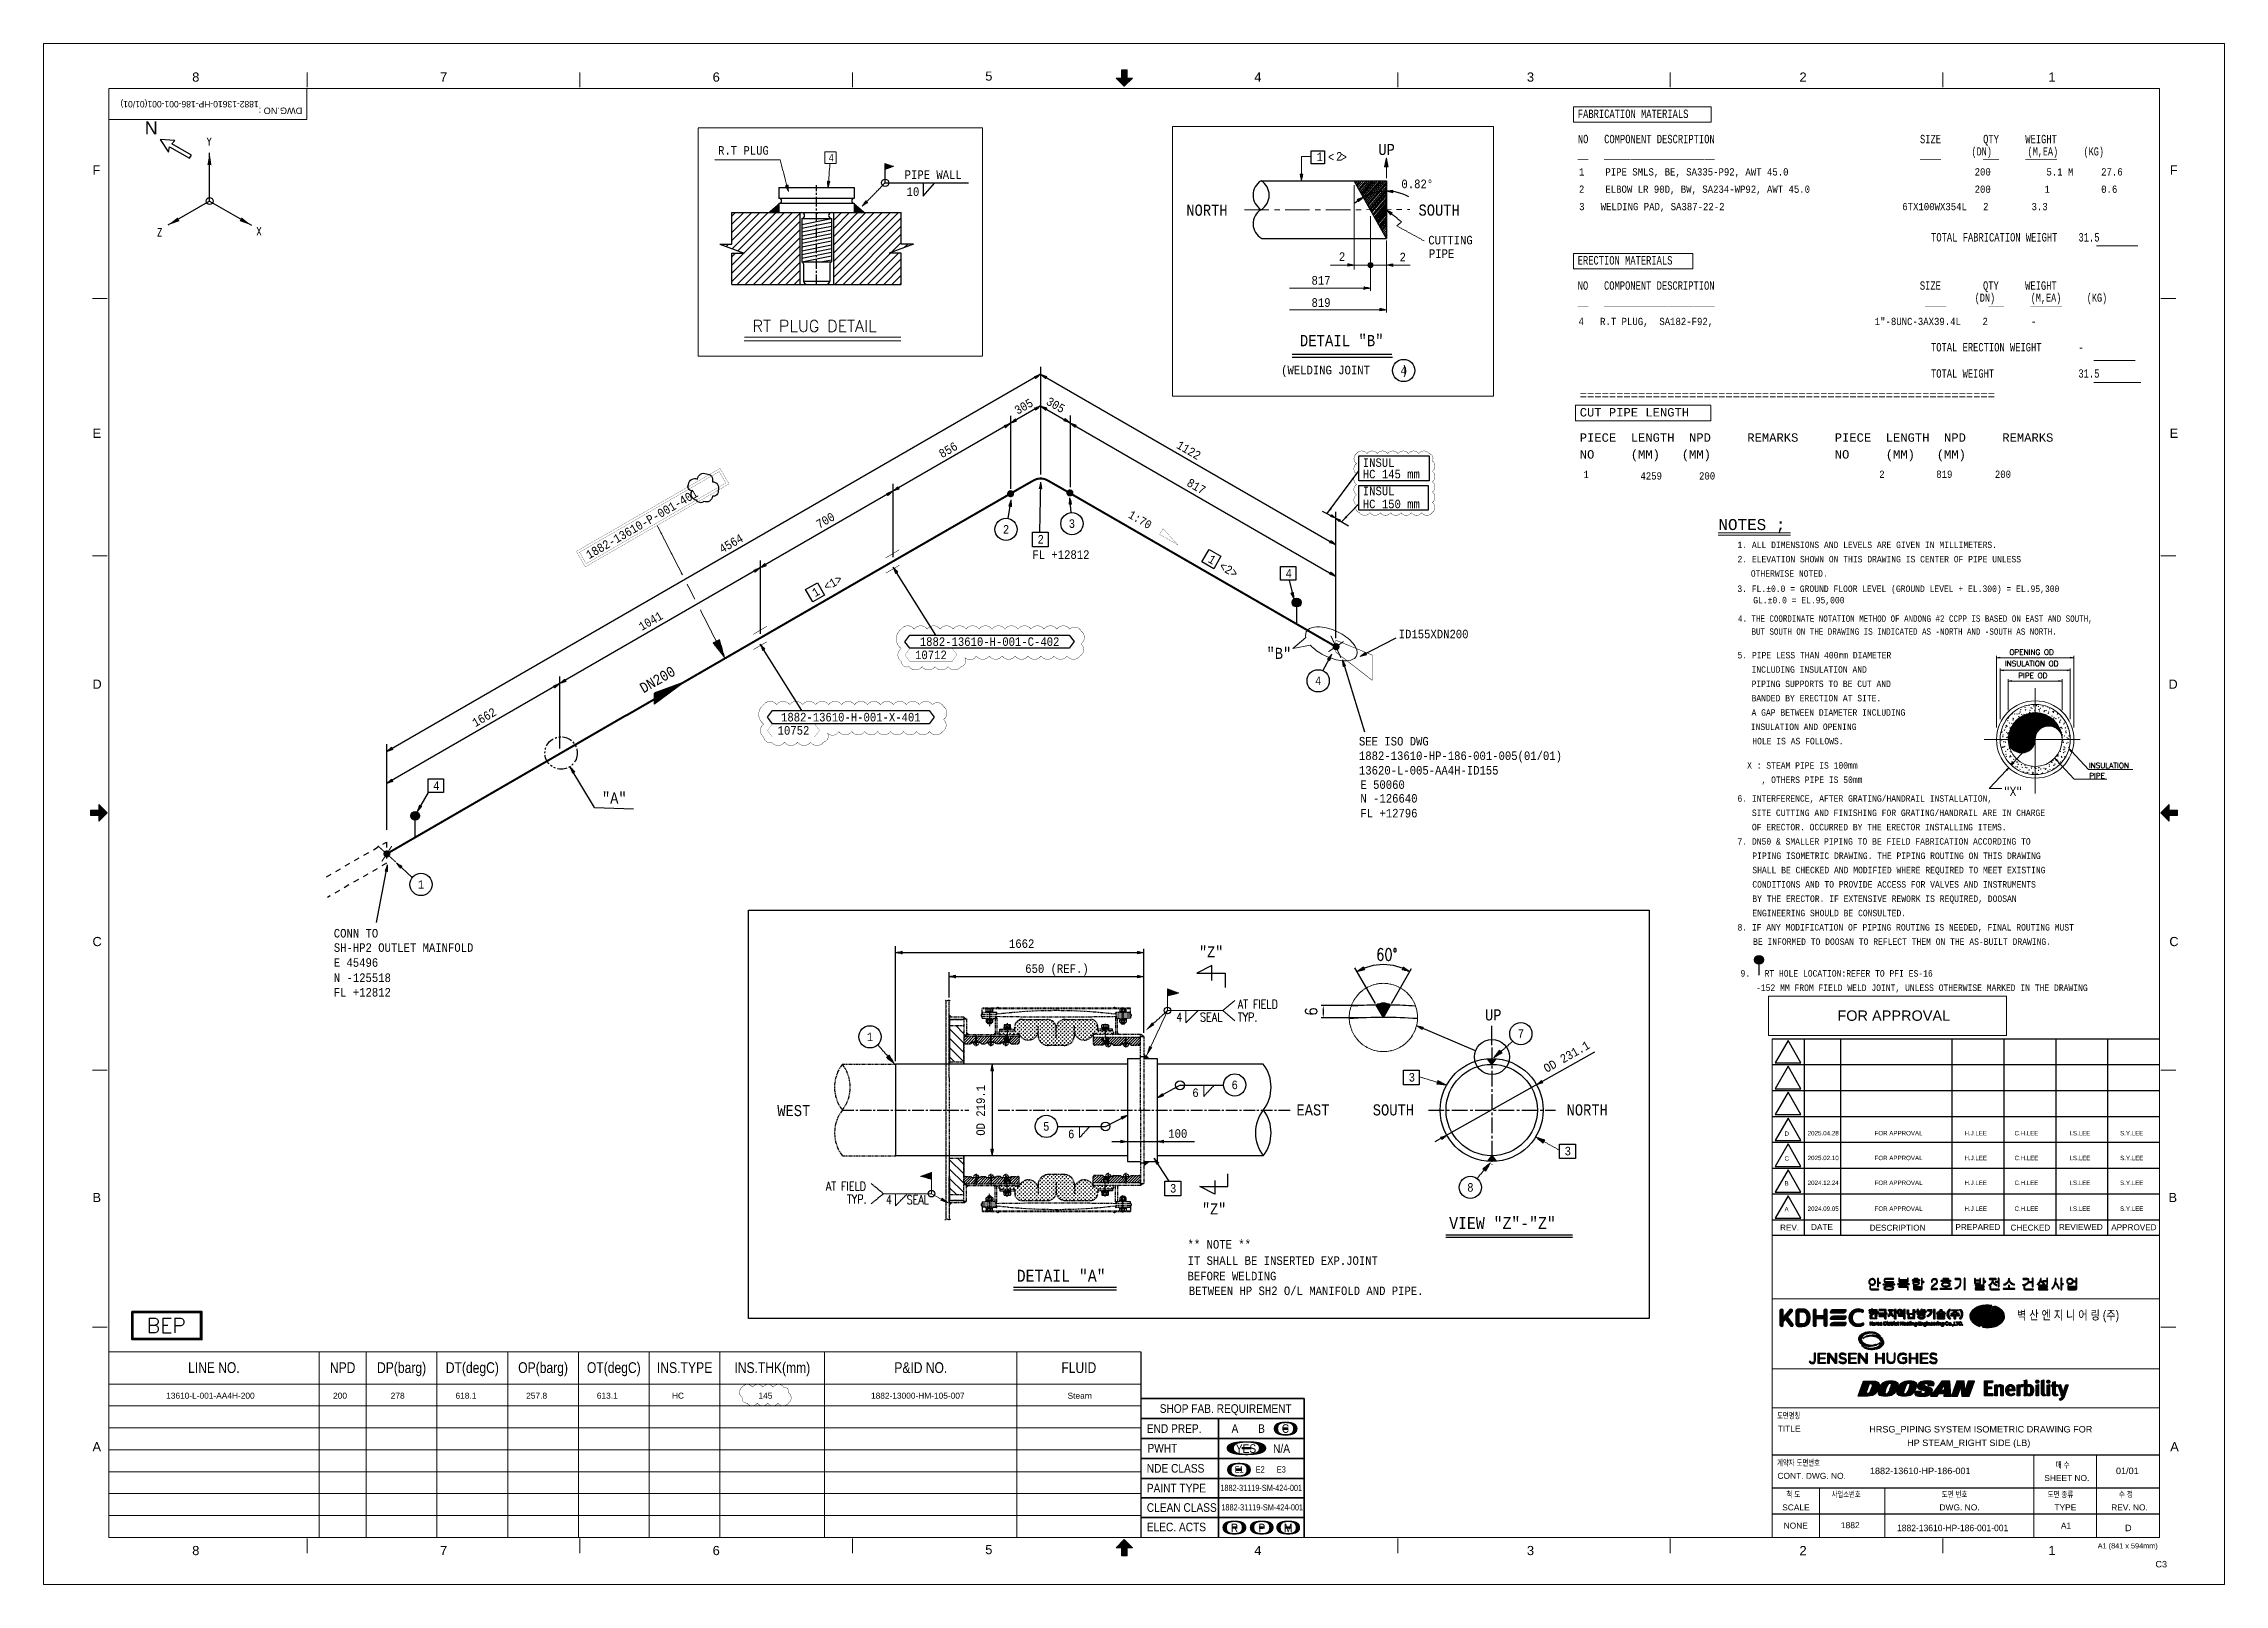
# Model space of a CAD drawing. Header units: inches. Extents: x 1155 to 1996, y 2 to 596.
import ezdxf
from ezdxf.enums import TextEntityAlignment as Align

# ---------------------------------------------------------------- set-up
doc = ezdxf.new("R2010")
doc.units = ezdxf.units.IN
doc.header["$MEASUREMENT"] = 0
for name, pattern in [('CENTER', [2, 1.25, -0.25, 0.25, -0.25]), ('CENTER2', [1.125, 0.75, -0.125, 0.125, -0.125]), ('Dashed', [4.18782, 2.09391, -2.09391]), ('PHANTOM', [2.5, 1.25, -0.25, 0.25, -0.25, 0.25, -0.25]), ('PHANTOM2', [1.25, 0.625, -0.125, 0.125, -0.125, 0.125, -0.125]), ('Solid', [1, 1, 0]), ('TracingDashed', [15.70432, 9.42259, -2.09391, 2.09391, -2.09391])]:
    doc.linetypes.add(name, pattern=pattern)
for name, color, linetype in [('1', 7, 'Continuous'), ('13', 7, 'Continuous'), ('2', 2, 'Continuous'), ('3', 7, 'Continuous'), ('4', 7, 'Continuous'), ('6', 6, 'PHANTOM'), ('BG 0 -1', 7, 'Continuous'), ('BG 09.title block', 7, 'Continuous'), ('BG _U+B808_U+C774_U+C5B4 1', 7, 'Continuous'), ('BG BG BG BG BG 2', 7, 'Continuous'), ('BG BG BG BG TITLETEXT', 7, 'Continuous'), ('BG BG BG Default', 7, 'Continuous'), ('BG Default', 7, 'Continuous'), ('BG F-ANNO-LOGO', 7, 'Continuous'), ('BG happy form$0$TITLE-BOX', 7, 'Continuous'), ('BG VPORT', 7, 'Continuous'), ('BG ÇÑ±¹Áö¿ª³\xad¹æ±â¼úÁÖ½ÄÈ¸»ç CI', 7, 'Continuous'), ('Border', 7, 'Continuous'), ('CO', 7, 'Continuous'), ('DIM-LINES', 7, 'Continuous'), ('DIM-TEXT', 7, 'Continuous'), ('FITTINGS', 7, 'Continuous'), ('FRAME', 7, 'Continuous'), ('green', 3, 'Continuous'), ('ISO-TEXT', 7, 'Continuous'), ('MAT-LIST', 7, 'Continuous'), ('NOZZLES', 7, 'Continuous'), ('Rev.4', 6, 'Continuous'), ('WELDS', 7, 'Continuous'), ('yellow', 2, 'Continuous')]:
    doc.layers.add(name, color=color, linetype=linetype)
for name, color, linetype, lineweight in [('8', 6, 'Continuous', 13), ('borderText', 2, 'Solid', 13), ('cloudMark', 1, 'Solid', 13), ('dimension', 2, 'Solid', 13), ('fittingDimension', 2, 'Solid', 13), ('materialLabel', 2, 'Solid', 13), ('message', 2, 'Solid', 13), ('sky', 4, 'Continuous', 13), ('spool', 2, 'Solid', 13), ('spoolIsoText', 2, 'Solid', 30), ('weldCyanLabel', 4, 'Solid', 13), ('weldDimension', 2, 'Solid', 13), ('weldLabel', 2, 'Solid', 13)]:
    doc.layers.add(name, color=color, linetype=linetype, lineweight=lineweight)
doc.styles.add('Arial', font='arial.ttf')
doc.styles.add('fixedText', font='MONOTXT8.shx', dxfattribs={"width": 0.85})
doc.styles.add('MONOTXT', font='MONOTXT.shx', dxfattribs={"width": 0.8})
doc.styles.add('ROMAN S', font='romans.shx', dxfattribs={"width": 0.8, "bigfont": 'whgtxt.shx'})
doc.styles.add('ROMANS', font='romans.shx', dxfattribs={"width": 0.8})
doc.styles.get("Standard").update_dxf_attribs({"font": 'arial.ttf'})
doc.styles.add('txt.shx', font='txt.shx')
doc.dimstyles.new('ISO-25', dxfattribs={"dimtxt": 2.5, "dimasz": 2.5, "dimexe": 1.25, "dimexo": 0.625, "dimtad": 1, "dimtxsty": 'Standard', "dimcen": 2.5, "dimclre": 4, "dimadec": 0, "dimazin": 0, "dimtfac": 1, "dimtmove": 0, "dimatfit": 3, "dimfxl": 1, "dimarcsym": 0})
pattern_1 = [(90, (-5180.33305, -5923.2274), (-0.728091, 0.728091), [0.3640455, -1.0921365]), (180, (-5180.151, -5923.0454), (-0.728091, -0.728091), [0.3640455, -1.0921365])]
pattern_2 = [(225, (-5231.1421, -5099.5864), (0.514838083, -0.514838083), [])]
pattern_3 = [(90, (-5184.2315, -5923.2274), (-0.728091, 0.728091), [0.3640455, -1.0921365]), (180, (-5184.0495, -5923.0454), (-0.728091, -0.728091), [0.3640455, -1.0921365])]
pattern_4 = [(90, (-5178.958, -5923.2274), (-0.728091, 0.728091), [0.3640455, -1.0921365]), (180, (-5178.77594, -5923.0454), (-0.728091, -0.728091), [0.3640455, -1.0921365])]
pattern_5 = [(90, (-5181.7098, -5923.2274), (-0.728091, 0.728091), [0.3640455, -1.0921365]), (180, (-5181.5278, -5923.0454), (-0.728091, -0.728091), [0.3640455, -1.0921365])]
pattern_6 = [(225, (-5227.8169, -5099.22016), (0.514838083, -0.514838083), [])]
pattern_7 = [(225, (-5227.8169, -5100.1207), (0.514838083, -0.514838083), [])]

msp = doc.modelspace()

# ---------------------------------------------------------------- texts
at = {"color": 2, "linetype": 'Continuous', "lineweight": 25, "style": 'txt.shx'}
msp.add_text('BEP', height=5.76, dxfattribs=at).set_placement((1194.67, 98.55))
at = {"layer": '1', "color": 4, "linetype": 'Continuous', "lineweight": 0, "style": 'MONOTXT'}
msp.add_text('NOTES ;', height=4.263, dxfattribs=at).set_placement((1813.68, 410.23), align=Align.MIDDLE_CENTER)
at = {"layer": '2', "style": 'ROMANS'}
msp.add_text('RT PLUG DETAIL', height=4.4787, dxfattribs=at).set_placement((1428.31, 484.51))
at = {"layer": '2', "style": 'fixedText', "width": 0.85}
for s, p in [('4', (1679.38, 469.6)), ('3', (1551.45, 410.58)), ('2', (1526.05, 408.36)), ('4', (1646.41, 349.96)), ('1', (1300.43, 271.47)), ('1', (1473.57, 212.72)), ('7', (1724.59, 213.94)), ('6', (1614.24, 194.19)), ('5', (1541.56, 178.18)), ('8', (1705.13, 154.68))]:
    msp.add_text(s, height=3.3, dxfattribs=at).set_placement(p, align=Align.MIDDLE_CENTER)
at = {"layer": '2', "color": 4, "linetype": 'Continuous', "lineweight": 0, "style": 'ROMANS'}
for s, height, p in [('OPENING OD', 2.062, (1912.97, 360.02)), ('INSULATION OD', 2.0625, (1911.23, 355.58)), ('PIPE OD', 2.062, (1916.36, 350.97)), ('INSULATION', 2.062, (1943.63, 316.32)), ('PIPE', 2.062, (1943.77, 312.34))]:
    msp.add_text(s, height=height, dxfattribs=at).set_placement(p)
at = {"layer": '2', "color": 4, "linetype": 'Continuous', "lineweight": 0, "style": 'ROMANS', "width": 0.900007}
msp.add_text('"X"', height=3.437, dxfattribs=at).set_placement((1910.93, 305.69))
at = {"layer": '2', "style": 'Arial'}
for s, height, width, p in [('13610-L-001-AA4H-200', 2.2931, 1.00348, (1202.16, 75.52)), ('200', 2.293, 1.008516, (1266.52, 75.52)), ('278', 2.293, 1.008516, (1288.75, 75.52)), ('618.1 ', 2.293, 1.008516, (1313.73, 75.52)), ('257.8 ', 2.293, 1.008516, (1340.98, 75.52)), ('613.1 ', 2.293, 1.008516, (1368.23, 75.52)), ('HC', 2.293, 0.992063, (1397.23, 75.52)), ('145', 2.293, 1.008516, (1430.57, 75.52)), ('1882-13000-HM-105-007', 2.2931, 1.00296, (1473.98, 75.52)), ('Steam', 2.293, 1.013128, (1549.75, 75.52))]:
    msp.add_text(s, height=height, dxfattribs=dict(at, width=width)).set_placement(p, align=Align.TOP_LEFT)
at = {"layer": '3', "color": 2, "insert": (1672.91, 244.49), "char_height": 4.59, "attachment_point": 5, "style": 'ROMAN S'}
msp.add_mtext('\\A1;60°', dxfattribs=at)
at = {"layer": '3', "color": 2, "insert": (1643.69, 222.47), "char_height": 4.59, "attachment_point": 5, "rotation": 90, "style": 'ROMAN S'}
msp.add_mtext('\\A1;6', dxfattribs=at)
at = {"layer": '4', "color": 2, "style": 'ROMANS', "width": 0.8}
for s, p in [('4', (1591.65, 218.63)), ('SEAL', (1600.87, 218.63)), ('AT FIELD', (1615.43, 223.59)), ('TYP.', (1615.43, 218.6)), ('AT FIELD', (1456.59, 153.42)), ('TYP.', (1464.7, 148.43)), ('4', (1479.7, 148.25)), ('SEAL', (1487.68, 148.24))]:
    msp.add_text(s, height=3.39, dxfattribs=at).set_placement(p)
at = {"layer": 'BG 0 -1', "color": 7, "style": 'Arial'}
for s, height, width, p in [('8', 3.54, 1.008516, (1213.58, 582.75)), ('7', 3.54, 1.008516, (1309.16, 582.75)), ('6', 3.54, 1.008516, (1414.28, 582.75)), ('5', 3.54, 1.008516, (1519.41, 583.09)), ('4', 3.54, 1.008516, (1623.17, 582.75)), ('3', 3.54, 1.008516, (1728.3, 582.75)), ('2', 3.54, 1.008516, (1833.42, 582.75)), ('1', 3.54, 1.008516, (1929.38, 582.73)), ('A1 (841 x 594mm)', 2, 1.007335, (1958.62, 16.24)), ('8', 3.54, 1.008516, (1213.58, 14.67)), ('7', 3.54, 1.008516, (1309.16, 14.68)), ('6', 3.54, 1.008516, (1414.28, 14.68)), ('5', 3.54, 1.008516, (1519.41, 15.02)), ('4', 3.54, 1.008516, (1623.17, 14.68)), ('3', 3.54, 1.008516, (1728.3, 14.68)), ('2', 3.54, 1.008516, (1833.42, 14.68)), ('1', 3.54, 1.008516, (1929.38, 14.68))]:
    msp.add_text(s, height=height, dxfattribs=dict(at, width=width)).set_placement(p, align=Align.MIDDLE)
at = {"layer": 'BG 0 -1', "color": 4, "style": 'Arial', "width": 1.010263}
msp.add_text('DWG.NO : ', height=2.5, rotation=180, dxfattribs=at).set_placement((1254.65, 569.73), align=Align.MIDDLE_LEFT)
at = {"layer": 'BG 0 -1', "color": 7, "style": 'Arial'}
for s, height, width, p in [('F', 3.54, 0.993934, (1173.74, 545.13)), ('F', 3.54, 0.993934, (1974.84, 545.13)), ('E', 3.54, 1.004063, (1173.74, 443.65)), ('E', 3.54, 1.004063, (1974.8, 443.65)), ('D', 3.54, 0.992063, (1173.74, 346.91)), ('D', 3.54, 0.992063, (1974.34, 346.91)), ('C', 3.54, 0.992063, (1173.74, 247.69)), ('C', 3.54, 0.992063, (1974.68, 247.69)), ('B ', 3.537, 1.005373, (1173.74, 149.02)), ('B ', 3.537, 1.005373, (1974.33, 149.02)), ('벽 산 엔 지 니 어 링 (주)', 3.5574, 0.808848, (1915.92, 103.71)), ('A', 3.54, 1.004063, (1173.74, 52.92)), ('A', 3.54, 1.004063, (1975, 52.92))]:
    msp.add_text(s, height=height, dxfattribs=dict(at, width=width)).set_placement(p)
at = {"layer": 'BG 09.title block', "color": 7, "style": 'Arial'}
for s, width, p in [('REV.', 1.000881, (1828.22, 139.19)), ('DATE', 1.004333, (1840.7, 139.4)), ('DESCRIPTION', 1.000365, (1869.88, 139.14)), ('PREPARED', 0.999338, (1900.83, 139.4)), ('CHECKED', 0.996974, (1921.08, 139.18)), ('REVIEWED', 1.010172, (1940.52, 139.4)), ('APPROVED', 1.000499, (1961.01, 139.31))]:
    msp.add_text(s, height=2.25, dxfattribs=dict(at, width=width)).set_placement(p, align=Align.MIDDLE)
at = {"layer": 'BG BG BG BG TITLETEXT', "color": 4, "style": 'Arial'}
for s, height, width, p in [('LINE NO.', 4.146, 0.800705, (1220.56, 85.19)), ('NPD', 4.146, 0.80406, (1270.21, 85.19)), ('DP(barg)', 4.146, 0.806291, (1292.94, 85.19)), ('DT(degC)', 4.146, 0.805416, (1320.23, 85.19)), ('OP(barg)', 4.146, 0.806696, (1347.51, 85.19)), ('OT(degC)', 4.146, 0.805802, (1374.79, 85.19)), ('INS.TYPE', 4.146, 0.809963, (1402.08, 85.19)), ('INS.THK(mm)', 4.1456, 0.803775, (1435.91, 85.19)), ('P&ID NO.', 4.146, 0.801737, (1493.18, 85.19)), ('FLUID', 4.146, 0.803157, (1554.12, 85.19)), ('A       B      C', 3.3327, 0.840889, (1624.12, 61.7)), ('YES      N/A', 3.3327, 0.840889, (1625.11, 53.98)), ('E1      E2      E3', 2.4, 0.840889, (1624.07, 45.95)), ('1882-31119-SM-424-001', 2.4, 0.840889, (1624.45, 38.81)), ('1882-31119-SM-424-001', 2.4, 0.840889, (1624.84, 31.34)), ('R', 3.33, 0.840889, (1614.16, 23.36)), ('P', 3.33, 0.840889, (1624.68, 23.36)), ('M', 3.33, 0.840889, (1634.86, 23.36))]:
    msp.add_text(s, height=height, dxfattribs=dict(at, width=width)).set_placement(p, align=Align.MIDDLE_CENTER)
at = {"layer": 'BG BG BG BG TITLETEXT', "color": 4, "style": 'Arial', "width": 0.840889}
for s, height, p in [('SHOP FAB. REQUIREMENT', 3.3327, (1585.31, 69.41)), ('END PREP.', 3.333, (1580.33, 61.7)), ('PWHT', 3.333, (1580.58, 54.13)), ('NDE CLASS', 3.333, (1580.33, 46.37)), ('PAINT TYPE', 3.333, (1580.33, 38.73)), ('CLEAN CLASS', 3.3327, (1580.33, 31.25)), ('ELEC. ACTS', 3.333, (1580.33, 23.75))]:
    msp.add_text(s, height=height, dxfattribs=at).set_placement(p, align=Align.MIDDLE_LEFT)
at = {"layer": 'BG VPORT', "color": 7, "style": 'Arial'}
for s, width, p in [('도면명칭', 0.752508, (1823.41, 65.53)), ('TITLE', 1.012319, (1823.62, 60.52)), ('계약자 도면번호', 0.761293, (1823.38, 47.37)), ('CONT. DWG. NO.', 1.006777, (1823.53, 42.32)), (' SHEET NO.', 1.00288, (1925.55, 41.49)), ('매 수', 0.780824, (1930.79, 46.55)), ('척 도', 0.780824, (1826.94, 35.2)), ('사업소번호', 0.752508, (1844.46, 35.2)), ('도면 번호', 0.767495, (1886.88, 35.2)), ('도면 종류', 0.767495, (1927.72, 35.16)), ('수 정', 0.780824, (1955.2, 35.2)), ('SCALE', 1.002175, (1825.38, 30.15)), ('NONE', 0.997208, (1825.96, 23.13)), ('1882', 1.008516, (1848.03, 23.3)), ('DWG. NO.', 1.010364, (1886.01, 30.15)), ('TYPE', 1.001693, (1930.37, 30.15)), ('A1', 1.006087, (1932.85, 23.12)), (' REV. NO.', 1.000881, (1951.36, 30.14))]:
    msp.add_text(s, height=2.3, dxfattribs=dict(at, width=width)).set_placement(p)
at = {"layer": 'Border', "color": 2, "linetype": 'Continuous', "style": 'ROMANS', "width": 0.8}
for s, p in [('Y', (1217.81, 556.31)), ('Y', (1217.81, 556.31)), ('Z', (1198.62, 521.39)), ('Z', (1198.62, 521.39)), ('X', (1236.92, 521.85)), ('X', (1236.92, 521.85))]:
    msp.add_text(s, height=2.97, dxfattribs=at).set_placement(p)
at = {"layer": 'borderText', "style": 'fixedText', "width": 0.7225}
for s, height, p in [('FABRICATION MATERIALS', 3.2463, (1746.56, 566.96)), ('NO   COMPONENT DESCRIPTION                                       SIZE        QTY     WEIGHT  ', 3.2463, (1746.56, 557.22)), (' (DN)       (M,EA)     (KG)  ', 3.1409, (1896.42, 552.51)), ('__   _____________________                                       ____        ___     ______  ', 3.2463, (1746.56, 551.41)), ('TOTAL FABRICATION WEIGHT    31.5', 3.2463, (1882.79, 519.34)), ('ERECTION MATERIALS', 3.2463, (1746.5, 510.47)), ('NO   COMPONENT DESCRIPTION                                       SIZE        QTY     WEIGHT  ', 3.2463, (1746.5, 500.74)), (' (DN)       (M,EA)     (KG)  ', 3.1409, (1897.65, 496.13)), ('__   _____________________                                        ____        ___     ______  ', 3.2463, (1746.5, 494.71)), ('TOTAL ERECTION WEIGHT       -', 3.2463, (1882.75, 476.97)), ('TOTAL WEIGHT                31.5', 3.2463, (1882.75, 466.84))]:
    msp.add_text(s, height=height, dxfattribs=at).set_placement(p)
at = {"layer": 'borderText', "style": 'fixedText'}
for s, p in [('CUT PIPE LENGTH', (1747.3, 451.88)), ('=========================================================', (1747.3, 458.44)), ('PIECE  LENGTH  NPD     REMARKS     PIECE  LENGTH  NPD     REMARKS     ', (1747.3, 442.14)), ('NO     (MM)   (MM)                 NO     (MM)   (MM)                  ', (1747.3, 435.65))]:
    msp.add_text(s, height=3.2463, dxfattribs=at).set_placement(p)
at = {"layer": 'DIM-TEXT', "color": 2, "style": 'MONOTXT', "width": 0.8566}
for s, rotation, p in [('305', 30, (1530.49, 452.49)), ('305', 330, (1541.21, 456.73)), ('856', 30, (1501.36, 435.76)), ('1122', -30, (1591.45, 439.91)), ('817', -30, (1595.45, 425.37)), ('700', 30, (1454.02, 408.58)), ('4564', 30, (1416.59, 399.07)), ('1041', 30, (1385.57, 369.17)), ('1662', 30, (1321.38, 332.06))]:
    msp.add_text(s, height=3.3, rotation=rotation, dxfattribs=at).set_placement(p)
at = {"layer": 'fittingDimension', "style": 'fixedText', "width": 0.85}
msp.add_text('1:70', height=3.2, rotation=329.83757, dxfattribs=at).set_placement((1576.95, 410.73), align=Align.CENTER)
at = {"layer": 'FRAME', "color": 2, "style": 'Arial', "width": 0.94}
msp.add_text('1882-13610-HP-186-001-001(01/01) ', height=2.5, rotation=180, dxfattribs=at).set_placement((1237.82, 573.53))
at = {"layer": 'FRAME', "color": 2}
for s, height, style, width, p in [('N', 5, 'Arial', 0.992063, (1193.89, 560.63)), ('3. FL.±0.0 = GROUND FLOOR LEVEL (GROUND LEVEL + EL.300) = EL.95,300', 2.5, 'MONOTXT', 0.8566, (1808.07, 384.23)), (' GL.±0.0 = EL.95,000', 2.5, 'MONOTXT', 0.8566, (1812.34, 379.82)), ('FOR APPROVAL', 4, 'Arial', 1.000881, (1846.65, 218.9)), ('D', 1.7, 'Arial', 1.004063, (1826.26, 174.55)), ('2025.04.28', 1.7, 'Arial', 1.008516, (1835.19, 174.74)), ('FOR APPROVAL', 1.7, 'Arial', 1.000881, (1860.99, 174.74)), ('H.J.LEE', 1.7, 'Arial', 0.994425, (1895.67, 174.73)), ('C.H.LEE', 1.7, 'Arial', 0.994425, (1914.97, 174.73)), ('I.S.LEE', 1.7, 'Arial', 0.999741, (1936.17, 174.73)), ('S.Y.LEE', 1.7, 'Arial', 1.001253, (1955.67, 174.73)), ('C', 1.7, 'Arial', 1.004063, (1826.26, 164.99)), ('2025.02.10', 1.7, 'Arial', 1.008516, (1835.19, 165.18)), ('FOR APPROVAL', 1.7, 'Arial', 1.000881, (1860.99, 165.18)), ('H.J.LEE', 1.7, 'Arial', 0.994425, (1895.67, 165.17)), ('C.H.LEE', 1.7, 'Arial', 0.994425, (1914.97, 165.17)), ('I.S.LEE', 1.7, 'Arial', 0.999741, (1936.17, 165.17)), ('S.Y.LEE', 1.7, 'Arial', 1.001253, (1955.67, 165.17)), ('B', 1.7, 'Arial', 1.004063, (1826.26, 155.42)), ('2024.12.24', 1.7, 'Arial', 1.008516, (1835.19, 155.61)), ('FOR APPROVAL', 1.7, 'Arial', 1.000881, (1860.99, 155.61)), ('H.J.LEE', 1.7, 'Arial', 0.994425, (1895.67, 155.6)), ('C.H.LEE', 1.7, 'Arial', 0.994425, (1914.97, 155.6)), ('I.S.LEE', 1.7, 'Arial', 0.999741, (1936.17, 155.6)), ('S.Y.LEE', 1.7, 'Arial', 1.001253, (1955.67, 155.6)), ('A', 1.7, 'Arial', 1.004063, (1826.26, 145.44)), ('2024.09.05', 1.7, 'Arial', 1.008516, (1835.19, 145.63)), ('FOR APPROVAL', 1.7, 'Arial', 1.000881, (1860.99, 145.63)), ('H.J.LEE', 1.7, 'Arial', 0.994425, (1895.67, 145.62)), ('C.H.LEE', 1.7, 'Arial', 0.994425, (1914.97, 145.62)), ('I.S.LEE', 1.7, 'Arial', 0.999741, (1936.17, 145.62)), ('S.Y.LEE', 1.7, 'Arial', 1.001253, (1955.67, 145.62)), ('HRSG_PIPING SYSTEM ISOMETRIC DRAWING FOR', 2.5, 'Arial', 1.003287, (1858.94, 60.19)), (' HP STEAM_RIGHT SIDE (LB)', 2.5, 'Arial', 1.003287, (1872.57, 54.95)), ('1882-13610-HP-186-001', 2.5, 'Arial', 1.004634, (1859.19, 44.13)), ('01/01', 2.5, 'Arial', 1.002578, (1954.09, 44.13)), ('1882-13610-HP-186-001-001', 2.5, 'Arial', 0.94, (1869.66, 22.13)), ('D', 2.5, 'Arial', 1.004063, (1957.59, 22.13)), ('C3', 2.5, 'Arial', 1.004063, (1969.31, 8.17))]:
    msp.add_text(s, height=height, dxfattribs=dict(at, style=style, width=width)).set_placement(p)
at = {"layer": 'FRAME', "color": 2, "style": 'MONOTXT', "width": 0.8566}
for s, p in [('1. ALL DIMENSIONS AND LEVELS ARE GIVEN IN MILLIMETERS.', (1808.13, 402.4)), ('2. ELEVATION SHOWN ON THIS DRAWING IS CENTER OF PIPE UNLESS', (1808.13, 396.88)), ('    OTHERWISE NOTED.', (1805.86, 391.36)), ('5. PIPE LESS THAN 400mm DIAMETER', (1808.13, 359.86)), ('  INCLUDING INSULATION AND', (1809.84, 354.34)), ('  PIPING SUPPORTS TO BE CUT AND ', (1809.84, 348.82)), ('  A GAP BETWEEN DIAMETER INCLUDING', (1809.84, 337.78)), ('  BANDED BY ERECTION AT SITE.', (1809.84, 343.3)), ('  INSULATION AND OPENING', (1809.55, 332.26)), ('  HOLE IS AS FOLLOWS.', (1810.12, 326.74)), ('  X : STEAM PIPE IS 100mm', (1808.13, 317.36)), ('     , OTHERS PIPE IS 50mm', (1808.13, 311.84)), ('6. INTERFERENCE, AFTER GRATING/HANDRAIL INSTALLATION, ', (1808.13, 304.62)), ('   SITE CUTTING AND FINISHING FOR GRATING/HANDRAIL ARE IN CHARGE', (1808.13, 299.1)), ('   OF ERECTOR. OCCURRED BY THE ERECTOR INSTALLING ITEMS.', (1808.13, 293.58)), ('7. DN50 & SMALLER PIPING TO BE FIELD FABRICATION ACCORDING TO ', (1808.13, 288.06)), ('    SHALL BE CHECKED AND MODIFIED WHERE REQUIRED TO MEET EXISTING ', (1806.43, 277.02)), ('    PIPING ISOMETRIC DRAWING. THE PIPING ROUTING ON THIS DRAWING', (1806.43, 282.54)), ('    CONDITIONS AND TO PROVIDE ACCESS FOR VALVES AND INSTRUMENTS ', (1806.43, 271.5)), ('    BY THE ERECTOR. IF EXTENSIVE REWORK IS REQUIRED, DOOSAN', (1806.43, 265.98)), ('    ENGINEERING SHOULD BE CONSULTED.', (1806.43, 260.46)), ('8. IF ANY MODIFICATION OF PIPING ROUTING IS NEEDED, FINAL ROUTING MUST ', (1808.13, 254.94)), ('    BE INFORMED TO DOOSAN TO REFLECT THEM ON THE AS-BUILT DRAWING.', (1806.72, 249.42)), ('9.   RT HOLE LOCATION:REFER TO PFI ES-16 ', (1809.29, 237.18)), ('    -152 MM FROM FIELD WELD JOINT, UNLESS OTHERWISE MARKED IN THE DRAWING ', (1807.87, 231.66))]:
    msp.add_text(s, height=2.5, dxfattribs=at).set_placement(p, align=Align.MIDDLE_LEFT)
at = {"layer": 'FRAME', "color": 2, "char_height": 2.5, "width": 378.0263, "attachment_point": 1, "style": 'MONOTXT'}
for s, insert in [('4. THE COORDINATE NOTATION METHOD OF ANDONG #2 CCPP IS BASED ON EAST AND SOUTH, ', (1808.33, 375.22)), ('   BUT SOUTH ON THE DRAWING IS INDICATED AS -NORTH AND -SOUTH AS NORTH.', (1808.33, 370.23))]:
    msp.add_mtext(s, dxfattribs=dict(at, insert=insert))
at = {"layer": 'ISO-TEXT', "color": 2, "style": 'MONOTXT', "width": 0.8566}
for s, height, p in [('R.T PLUG ', 3.3, (1414.99, 552.81)), ('UP', 4.29, (1669.64, 552.69)), ('PIPE WALL', 3.3, (1486.95, 543.49)), ('NORTH', 4.29, (1595.58, 529.28)), ('SOUTH', 4.29, (1685.12, 529.31)), ('CUTTING', 3.3, (1688.9, 518.23)), ('PIPE', 3.3, (1689.14, 513.04)), ('(WELDING JOINT     )', 3.3, (1632.14, 468.13)), ('HC 145 mm', 3.3, (1663.63, 428.02)), ('INSUL', 3.3, (1663.63, 432.46)), ('INSUL', 3.3, (1663.63, 421.53)), ('HC 150 mm', 3.3, (1663.63, 416.51)), ('2', 3.3, (1538.19, 402.88)), ('FL +12812', 3.3, (1536.2, 396.99)), ('4', 3.3, (1633.87, 389.77)), ('ID155XDN200', 3.3, (1677.48, 366.36)), ('SEE ISO DWG', 3.3, (1662.15, 325.04)), ('1882-13610-HP-186-001-005(01/01)', 3.3, (1662.15, 319.44)), ('4', 3.3, (1305.13, 307.92)), ('13620-L-005-AA4H-ID155', 3.3, (1662.15, 313.84)), ('E 50060', 3.3, (1662.71, 308.32)), ('N -126640', 3.3, (1662.71, 303.03)), ('FL +12796', 3.3, (1662.71, 297.3)), ('CONN TO', 3.3, (1266.8, 251.01)), ('SH-HP2 OUTLET MAINFOLD', 3.3, (1266.8, 245.49)), ('1662', 3.3, (1527.18, 246.99)), ('E 45496', 3.3, (1266.8, 239.72)), ('N -125518', 3.3, (1266.8, 233.85)), ('650 (REF.)', 3.3, (1533.45, 237.39)), ('FL +12812', 3.3, (1266.8, 228.25)), ('UP', 4.29, (1710.76, 219.04)), ('3', 3.3, (1681.3, 195.49)), ('WEST', 4.29, (1437.84, 182.15)), ('6', 3.3, (1597.89, 189.51)), ('EAST', 4.29, (1638.04, 182.41)), ('SOUTH', 4.29, (1667.47, 182.41)), ('NORTH', 4.29, (1742.23, 182.41)), ('6', 3.3, (1549.97, 173.61)), ('100', 3.3, (1588.61, 173.81)), ('3', 3.3, (1741.46, 167.02)), ('3', 3.3, (1589.27, 152.68)), ('VIEW "Z"-"Z"', 4.62, (1696.95, 138.6)), ('** NOTE **', 3.3, (1596.05, 131.07)), ('IT SHALL BE INSERTED EXP.JOINT ', 3.3, (1596.05, 124.81)), ('DETAIL "A"', 4.62, (1530.18, 118.3)), ('BEFORE WELDING ', 3.3, (1596.05, 118.85)), ('BETWEEN HP SH2 O/L MANIFOLD AND PIPE.', 3.3, (1596.51, 113.16))]:
    msp.add_text(s, height=height, dxfattribs=at).set_placement(p)
msp.add_text('10', height=3.3, dxfattribs=at).set_placement((1490.15, 538.57), align=Align.MIDDLE)
msp.add_text('DETAIL "B"', height=4.356, dxfattribs=at).set_placement((1639.35, 483.33), align=Align.TOP_LEFT)
for s, height, rotation, p in [('1882-13610-P-001-401', 3.3, 30, (1365.24, 396.81)), ('1', 3.3, 330, (1603.61, 395.93)), ('<1>', 3.3, 30, (1456.93, 384.57)), ('<2>', 3.3, 330, (1607.92, 393.22)), ('1', 3.3, 30, (1452.43, 382.19)), ('DN200', 3.96, 30, (1386.25, 345.09)), ('OD 231.1', 3.3, 29.75881, (1734.54, 198.79)), ('OD 219.1', 3.3, 90, (1517.88, 174.6))]:
    msp.add_text(s, height=height, rotation=rotation, dxfattribs=at).set_placement(p)
for s, p in [('10712', (1497.1, 359.98)), ('1882-13610-H-001-C-402', (1519.71, 365.08)), ('1882-13610-H-001-X-401', (1466.19, 335.96)), ('10752', (1444.08, 330.86))]:
    msp.add_text(s, height=3.3, dxfattribs=at).set_placement(p, align=Align.MIDDLE_CENTER)
at = {"layer": 'ISO-TEXT', "color": 3, "style": 'MONOTXT', "width": 0.8566}
msp.add_text('"B"', height=4.29, dxfattribs=at).set_placement((1626.51, 362.71), align=Align.TOP_LEFT)
msp.add_text('"A"', height=4.29, dxfattribs=at).set_placement((1370.2, 302.63))
at = {"layer": 'MAT-LIST', "color": 2, "style": 'MONOTXT', "width": 0.8571}
for s, p in [('1', (1746.98, 544.79)), ('PIPE SMLS, BE, SA335-P92, AWT 45.0', (1757.18, 544.79)), ('200', (1899.58, 544.79)), ('5.1 M', (1927.27, 544.79)), ('27.6', (1948.38, 544.79)), ('2', (1746.98, 538.11)), ('ELBOW LR 90D, BW, SA234-WP92, AWT 45.0', (1757.18, 538.11)), ('200', (1899.58, 538.11)), ('1', (1926.54, 538.11)), ('0.6', (1948.38, 538.11)), ('3   WELDING PAD, SA387-22-2                                 6TX100WX354L   2        3.3 ', (1747.05, 531.41)), ('  4   R.T PLUG,  SA182-F92,                              1"-8UNC-3AX39.4L    2        -', (1742.67, 487.12)), ('1', (1748.74, 428.15)), ('4259', (1770.69, 427.57)), ('200', (1793.29, 427.57)), ('2', (1862.79, 428.21)), ('819', (1884.78, 428.23)), ('200', (1907.38, 428.23))]:
    msp.add_text(s, height=2.8, dxfattribs=at).set_placement(p)
at = {"layer": 'materialLabel', "style": 'fixedText', "width": 0.85}
msp.add_text('4', height=2.81, dxfattribs=at).set_placement((1457.6, 553.02), align=Align.TOP_LEFT)
at = {"layer": 'message', "style": 'fixedText', "width": 0.85}
for s, height, p in [('1', 3.33, (1645.82, 550.34)), ('< >', 3.332, (1650.18, 550.26)), ('2', 3.33, (1653.32, 550.5)), ('2', 3.33, (1654.4, 511.84)), ('2', 3.33, (1677.8, 511.66)), ('817', 3.332, (1643.85, 502.69)), ('819', 3.332, (1643.85, 494.14))]:
    msp.add_text(s, height=height, rotation=0.00911, dxfattribs=at).set_placement(p)
for s, height, p in [('0.82%%D', 3.332, (1678.51, 539.88)), ('"Z"', 4.228, (1600.49, 243.41)), ('"Z"', 4.228, (1601.63, 144.25))]:
    msp.add_text(s, height=height, dxfattribs=at).set_placement(p)
at = {"layer": 'spoolIsoText', "style": 'fixedText'}
for width, p in [(2.55, (1633.88, 61.66)), (4.25, (1618.78, 54.13)), (2.55, (1615.89, 45.81)), (2.55, (1614.11, 23.52)), (2.55, (1624.66, 23.52)), (2.55, (1634.89, 23.52))]:
    msp.add_text('0', height=5.23, dxfattribs=dict(at, width=width)).set_placement(p, align=Align.MIDDLE_CENTER)

# ---------------------------------------------------------------- blocks, each defined once
blk = doc.blocks.new('block27')
at = {"layer": 'NOZZLES', "const_width": 0.8}
for points in [[(-15.4, 0), (-10.3, 2.9)], [(-5.1, 2.9), (0, 0)]]:
    blk.add_lwpolyline(points, dxfattribs=at)
at = {"layer": 'NOZZLES', "linetype": 'ByBlock', "const_width": 0.8}
for points in [[(-10.3, 2.9), (-9.307, 3.342)], [(-9.307, 3.342), (-8.243, 3.568)], [(-8.243, 3.568), (-7.156, 3.568)], [(-7.156, 3.568), (-6.093, 3.342)], [(-6.093, 3.342), (-5.1, 2.9)]]:
    blk.add_lwpolyline(points, dxfattribs=at)
at = {"flags": 1}
for tag in ['Tag', 'UCI', 'Pipe Ref', 'Description', 'Key']:
    blk.add_attdef(tag, (0, 0), '', height=1, dxfattribs=at)
blk = doc.blocks.new('block29')
at = {"layer": 'FITTINGS', "color": 2, "linetype": 'ByBlock', "const_width": 0.2}
for points in [[(-5.2, -3.1), (0, 0)], [(0, -6), (-5.2, -9)]]:
    blk.add_lwpolyline(points, dxfattribs=at)
at = {"flags": 1}
for tag in ['Tag', 'Pipe Ref', 'Description', 'UCI', 'Key']:
    blk.add_attdef(tag, (0, 0), '', height=1, dxfattribs=at)
blk = doc.blocks.new('block30')
at = {"layer": 'FITTINGS', "color": 2, "linetype": 'ByBlock', "const_width": 0.2}
for points in [[(-5.2, -3.1), (0, 0)], [(0, -6), (-5.2, -9)]]:
    blk.add_lwpolyline(points, dxfattribs=at)
at = {"flags": 1}
for tag in ['Tag', 'Pipe Ref', 'Description', 'UCI', 'Key']:
    blk.add_attdef(tag, (0, 0), '', height=1, dxfattribs=at)
blk = doc.blocks.new('block47')
at = {"layer": 'FITTINGS', "color": 2, "linetype": 'ByBlock', "const_width": 0.4}
for points in [[(0, 0), (-9.6, -7.1)], [(-9.5, -3.5), (0, 0)], [(-9.5, -3.7), (0, 0)], [(-9.6, -7.1), (-9.5, -3.5)], [(-0.8, -0.5), (-9.5, -7)], [(-9.5, -4), (-0.8, -0.5)], [(-1.6, -0.9), (-9.5, -6.7)], [(-9.5, -4.2), (-1.6, -0.9)], [(-2.6, -1.5), (-9.5, -6.5)], [(-9.5, -4.5), (-2.6, -1.5)], [(-3.5, -1.9), (-9.5, -6.3)], [(-9.5, -4.7), (-3.5, -1.9)], [(-4.5, -2.5), (-9.5, -6)], [(-9.5, -4.9), (-4.5, -2.5)], [(-5.3, -3), (-9.5, -5.8)], [(-9.5, -5.2), (-5.3, -3)], [(-6.3, -3.5), (-9.5, -5.5)], [(-9.5, -5.4), (-6.3, -3.5)], [(-9.5, -7), (-9.5, -3.7)], [(-9.5, -6.7), (-9.5, -4)], [(-9.5, -6.5), (-9.5, -4.2)], [(-9.5, -6.3), (-9.5, -4.5)], [(-9.5, -6), (-9.5, -4.7)], [(-9.5, -5.8), (-9.5, -4.9)], [(-9.5, -5.5), (-9.5, -5.2)]]:
    blk.add_lwpolyline(points, dxfattribs=at)
at = {"flags": 1}
for tag in ['Pipe Ref', 'Description']:
    blk.add_attdef(tag, (0, 0), '', height=1, dxfattribs=at)

# ---------------------------------------------------------------- hatches: boundary and pattern name
at = {"linetype": 'Continuous'}
for points in [[(1638.14, 381.83), (1638.29, 381.83), (1638.43, 381.81), (1638.58, 381.78), (1638.72, 381.73), (1638.85, 381.67), (1638.99, 381.61), (1639.11, 381.53), (1639.23, 381.44), (1639.34, 381.34), (1639.44, 381.23), (1639.53, 381.11), (1639.61, 380.99), (1639.67, 380.85), (1639.73, 380.72), (1639.78, 380.58), (1639.81, 380.43), (1639.83, 380.29), (1639.83, 380.14), (1639.83, 379.99), (1639.81, 379.84), (1639.78, 379.7), (1639.73, 379.56), (1639.67, 379.42), (1639.61, 379.29), (1639.53, 379.17), (1639.44, 379.05), (1639.34, 378.94), (1639.23, 378.84), (1639.11, 378.75), (1638.99, 378.67), (1638.85, 378.6), (1638.72, 378.54), (1638.58, 378.5), (1638.43, 378.47), (1638.29, 378.45), (1638.14, 378.44), (1637.99, 378.45), (1637.84, 378.47), (1637.7, 378.5), (1637.56, 378.54), (1637.42, 378.6), (1637.29, 378.67), (1637.17, 378.75), (1637.05, 378.84), (1636.94, 378.94), (1636.84, 379.05), (1636.75, 379.17), (1636.67, 379.29), (1636.6, 379.42), (1636.54, 379.56), (1636.5, 379.7), (1636.47, 379.84), (1636.45, 379.99), (1636.44, 380.14), (1636.45, 380.29), (1636.47, 380.43), (1636.5, 380.58), (1636.54, 380.72), (1636.6, 380.85), (1636.67, 380.99), (1636.75, 381.11), (1636.84, 381.23), (1636.94, 381.34), (1637.05, 381.44), (1637.17, 381.53), (1637.29, 381.61), (1637.42, 381.67), (1637.56, 381.73), (1637.7, 381.78), (1637.84, 381.81), (1637.99, 381.83)], [(1298.21, 299.62), (1298.36, 299.62), (1298.5, 299.6), (1298.65, 299.57), (1298.79, 299.52), (1298.93, 299.46), (1299.06, 299.4), (1299.18, 299.32), (1299.3, 299.23), (1299.41, 299.13), (1299.51, 299.02), (1299.6, 298.9), (1299.68, 298.78), (1299.75, 298.64), (1299.8, 298.51), (1299.85, 298.37), (1299.88, 298.22), (1299.9, 298.08), (1299.91, 297.93), (1299.9, 297.78), (1299.88, 297.63), (1299.85, 297.49), (1299.8, 297.35), (1299.75, 297.21), (1299.68, 297.08), (1299.6, 296.96), (1299.51, 296.84), (1299.41, 296.73), (1299.3, 296.63), (1299.18, 296.54), (1299.06, 296.46), (1298.93, 296.39), (1298.79, 296.33), (1298.65, 296.29), (1298.5, 296.26), (1298.36, 296.24), (1298.21, 296.23), (1298.06, 296.24), (1297.92, 296.26), (1297.77, 296.29), (1297.63, 296.33), (1297.49, 296.39), (1297.36, 296.46), (1297.24, 296.54), (1297.12, 296.63), (1297.01, 296.73), (1296.91, 296.84), (1296.82, 296.96), (1296.74, 297.08), (1296.67, 297.21), (1296.62, 297.35), (1296.57, 297.49), (1296.54, 297.63), (1296.52, 297.78), (1296.51, 297.93), (1296.52, 298.08), (1296.54, 298.22), (1296.57, 298.37), (1296.62, 298.51), (1296.67, 298.64), (1296.74, 298.78), (1296.82, 298.9), (1296.91, 299.02), (1297.01, 299.13), (1297.12, 299.23), (1297.24, 299.32), (1297.36, 299.4), (1297.49, 299.46), (1297.63, 299.52), (1297.77, 299.57), (1297.92, 299.6), (1298.06, 299.62)], [(1816.43, 244.11), (1816.58, 244.1), (1816.73, 244.08), (1816.87, 244.05), (1817.01, 244), (1817.15, 243.95), (1817.28, 243.88), (1817.41, 243.8), (1817.52, 243.71), (1817.63, 243.61), (1817.73, 243.5), (1817.82, 243.38), (1817.9, 243.26), (1817.97, 243.13), (1818.03, 242.99), (1818.07, 242.85), (1818.1, 242.7), (1818.12, 242.56), (1818.13, 242.41), (1818.12, 242.26), (1818.1, 242.12), (1818.07, 241.97), (1818.03, 241.83), (1817.97, 241.69), (1817.9, 241.56), (1817.82, 241.44), (1817.73, 241.32), (1817.63, 241.21), (1817.52, 241.11), (1817.41, 241.02), (1817.28, 240.94), (1817.15, 240.87), (1817.01, 240.82), (1816.87, 240.77), (1816.73, 240.74), (1816.58, 240.72), (1816.43, 240.72), (1816.29, 240.72), (1816.14, 240.74), (1815.99, 240.77), (1815.85, 240.82), (1815.72, 240.87), (1815.59, 240.94), (1815.46, 241.02), (1815.34, 241.11), (1815.23, 241.21), (1815.13, 241.32), (1815.04, 241.44), (1814.96, 241.56), (1814.9, 241.69), (1814.84, 241.83), (1814.8, 241.97), (1814.76, 242.12), (1814.74, 242.26), (1814.74, 242.41), (1814.74, 242.56), (1814.76, 242.7), (1814.8, 242.85), (1814.84, 242.99), (1814.9, 243.13), (1814.96, 243.26), (1815.04, 243.38), (1815.13, 243.5), (1815.23, 243.61), (1815.34, 243.71), (1815.46, 243.8), (1815.59, 243.88), (1815.72, 243.95), (1815.85, 244), (1815.99, 244.05), (1816.14, 244.08), (1816.29, 244.1)]]:
    msp.add_hatch(color=2, dxfattribs=at).paths.add_polyline_path(points)
at = {"layer": '13', "linetype": 'Continuous', "lineweight": 0}
for points in [[(1909.27, 359.09), (1909.27, 358.68), (1908.02, 358.89)], [(1910.66, 354.24), (1910.66, 353.83), (1909.41, 354.03)], [(1935.21, 354.24), (1935.21, 353.83), (1936.46, 354.03)], [(1936.61, 359.09), (1936.61, 358.68), (1937.86, 358.89)], [(1913.8, 350.1), (1913.8, 349.68), (1912.55, 349.89)], [(1932.08, 350.1), (1932.08, 349.68), (1933.33, 349.89)]]:
    msp.add_hatch(color=4, dxfattribs=at).paths.add_polyline_path(points)
at = {"layer": '2'}
for points in [[(1651.35, 413.33), (1653.19, 412.69), (1651.75, 413.97)], [(1654.95, 412.05), (1653.11, 412.69), (1654.55, 411.41)]]:
    msp.add_hatch(color=4, dxfattribs=at).paths.add_polyline_path(points)
h = msp.add_hatch(color=1, dxfattribs=at)
h.dxf.hatch_style = 1
h.paths.add_polyline_path([(1668.82, 224.95), (1671.57, 220.19), (1674.32, 224.95, 0.267949)])
h = msp.add_hatch(color=1, dxfattribs=at)
h.dxf.hatch_style = 1
h.paths.add_polyline_path([(1581.1, 204.35), (1579.2, 204.35), (1579.2, 206.12)])
h = msp.add_hatch(color=1, dxfattribs=at)
h.dxf.hatch_style = 1
h.paths.add_polyline_path([(1713.34, 202.12), (1713.34, 204.35, 0.021205), (1711.66, 204.28)])
h = msp.add_hatch(color=1, dxfattribs=at)
h.dxf.hatch_style = 1
h.paths.add_polyline_path([(1713.34, 204.35), (1713.34, 202.12), (1715.02, 204.28, 0.021205)])
h = msp.add_hatch(color=1, dxfattribs=at)
h.dxf.hatch_style = 1
h.paths.add_polyline_path([(1581.1, 164.68), (1579.2, 164.68), (1579.2, 163.07)])
h = msp.add_hatch(color=1, dxfattribs=at)
h.dxf.hatch_style = 1
h.paths.add_polyline_path([(1713.34, 166.91), (1711.66, 164.75, 0.021205), (1713.34, 164.68)])
h = msp.add_hatch(color=1, dxfattribs=at)
h.dxf.hatch_style = 1
h.paths.add_polyline_path([(1713.34, 164.68, 0.021205), (1715.02, 164.75), (1713.34, 166.91)])
at = {"layer": '4'}
h = msp.add_hatch(dxfattribs=at)
h.set_pattern_fill('ANSI31', color=4, scale=0.7, style=0)
h.set_pattern_definition([(45, (4727.1503, -12498.7172), (-1.57154482, 1.57154482), [])])
h.paths.add_polyline_path([(1480.94, 514.81), (1490.37, 518.34), (1485.65, 518.34), (1485.65, 530.5), (1459.66, 530.5), (1459.5, 530.34), (1459.5, 502.81), (1485.52, 502.81), (1485.65, 502.95), (1485.65, 514.81)])
h.paths.add_polyline_path([(1425.07, 514.81), (1420.36, 514.81), (1420.36, 502.81), (1446.52, 502.81), (1446.52, 530.5), (1420.36, 530.5), (1420.36, 518.34), (1415.65, 518.34)])
at = {"layer": '4', "linetype": 'Continuous', "lineweight": 0}
for points in [[(1931.13, 319.09), (1930.45, 320.15), (1931.45, 319.38)], [(1936.73, 322.74), (1936.05, 323.8), (1937.05, 323.03)], [(1911.71, 315.72), (1912.71, 316.49), (1912.01, 315.44)], [(1914.66, 318.28), (1913.66, 317.5), (1914.36, 318.57)]]:
    msp.add_hatch(color=4, dxfattribs=at).paths.add_polyline_path(points)
at = {"layer": '6', "transparency": 33554687}
h = msp.add_hatch(dxfattribs=at)
h.set_pattern_fill('CROSS', color=256, scale=0.11466, angle=90)
h.set_pattern_definition(pattern_5)
h.paths.add_polyline_path([(1526.54, 213.64), (1530.76, 213.64, -1), (1530.76, 214.21, -0.327092), (1531.03, 214.01, 0.737859), (1538.38, 214.36), (1538.38, 213.4, 0.414214), (1542.39, 209.39), (1545.41, 209.39), (1545.41, 216.02, 0.414214), (1541.97, 219.46), (1532.27, 219.46, 0.414214), (1529.41, 216.6), (1529.41, 215.7), (1529.41, 215.24, -0.414214), (1529.18, 215.01), (1526.54, 215.01)])
h = msp.add_hatch(dxfattribs=at)
h.set_pattern_fill('CROSS', color=256, scale=0.11466, angle=90)
h.set_pattern_definition(pattern_4)
h.paths.add_polyline_path([(1564.84, 213.64), (1560.05, 213.64, 1), (1560.05, 214.21, 0.327092), (1559.78, 214.01, -0.737859), (1552.43, 214.36), (1552.43, 213.4, -0.414214), (1548.42, 209.39), (1545.41, 209.39), (1545.41, 216.02, -0.414214), (1548.85, 219.46), (1558.54, 219.46, -0.414214), (1561.4, 216.6), (1561.4, 215.7), (1561.4, 215.24, 0.414214), (1561.63, 215.01), (1564.84, 215.01)])
h = msp.add_hatch(dxfattribs=at)
h.set_pattern_fill('ANSI31', color=256, scale=0.22932, angle=180)
h.set_pattern_definition(pattern_2)
h.paths.add_polyline_path([(1525.85, 211.2), (1525.83, 211.2), (1525.83, 211.02), (1525.83, 210.84), (1525.83, 210.66), (1524.48, 210.66), (1523.91, 210.08), (1522.3, 210.08), (1521.73, 210.66), (1520.34, 210.66), (1520.34, 210.84), (1520.34, 211.02), (1520.35, 211.2), (1520.35, 212.77), (1520.49, 212.95), (1525.28, 212.95), (1525.28, 211.9, 0.151165), (1525.6, 211.8), (1525.85, 211.8), (1525.85, 211.33)])
h.paths.add_polyline_path([(1519.99, 212.95), (1520.12, 212.77), (1520.09, 211.2), (1520.09, 211.02), (1520.09, 210.84), (1520.09, 210.66), (1518.75, 210.66), (1518.17, 210.08), (1516.57, 210.08), (1515.99, 210.66), (1514.61, 210.66), (1514.61, 210.84), (1514.61, 211.02), (1514.62, 211.2), (1514.62, 212.77), (1514.75, 212.95)])
h.paths.add_polyline_path([(1514.25, 212.95), (1514.39, 212.77), (1514.36, 211.2), (1514.36, 211.02), (1514.36, 210.84), (1514.36, 210.66), (1513.01, 210.66), (1512.44, 210.08), (1510.38, 210.08, -0.414214), (1509.8, 210.66), (1509.8, 212.38), (1509.8, 213.41), (1510.49, 212.95), (1514.25, 212.95)])
at = {"layer": '6'}
h = msp.add_hatch(dxfattribs=at)
h.set_pattern_fill('CROSS', color=256, scale=0.11466, angle=90)
h.set_pattern_definition(pattern_3)
h.paths.add_polyline_path([(1523.68, 213.64, -0.639523), (1523.68, 215.01), (1526.54, 215.01), (1526.54, 213.64)])
at = {"layer": '6', "transparency": 33554687}
h = msp.add_hatch(dxfattribs=at)
h.set_pattern_fill('ANSI31', color=256, scale=0.22932, angle=180)
h.set_pattern_definition(pattern_2)
h.paths.add_polyline_path([(1527.46, 210.66), (1526.11, 210.66), (1526.08, 210.66), (1526.11, 210.84), (1526.08, 210.84), (1526.11, 211.02), (1526.08, 211.02), (1526.08, 211.22), (1526.54, 211.22), (1527.12, 211.22), (1527.23, 211.33), (1527.23, 211.8), (1527.49, 211.8, 0.151165), (1527.8, 211.9), (1527.8, 212.95), (1531.13, 212.95), (1531.13, 210.66, -0.414214), (1530.56, 210.08), (1528.03, 210.08)])
h = msp.add_hatch(dxfattribs=at)
h.set_pattern_fill('ANSI31', color=256, scale=0.22932, angle=180)
h.set_pattern_definition(pattern_7)
h.paths.add_polyline_path([(1573.78, 210.12), (1572.4, 210.13), (1572.4, 210.31), (1572.4, 210.49), (1572.41, 210.67), (1572.41, 212.24), (1572.54, 212.42), (1577.34, 212.42, -0.414214), (1577.91, 211.84), (1577.91, 210.12, -0.414214), (1577.34, 209.55), (1574.36, 209.55)])
h.paths.add_polyline_path([(1564.85, 210.68), (1564.96, 210.79), (1564.96, 211.27), (1565.21, 211.27, 0.03956), (1565.3, 211.28), (1565.27, 210.67), (1565.27, 210.49), (1565.27, 210.31), (1565.27, 210.12), (1563.92, 210.12), (1563.35, 209.55), (1560.25, 209.55, -0.414214), (1559.68, 210.12), (1559.68, 212.42), (1563.01, 212.42), (1563.01, 211.37, 0.151165), (1563.33, 211.27), (1563.58, 211.27), (1563.58, 210.79), (1563.69, 210.68), (1564.27, 210.68)])
at = {"layer": '6'}
h = msp.add_hatch(dxfattribs=at)
h.set_pattern_fill('CROSS', color=256, scale=0.11466, angle=90)
h.set_pattern_definition(pattern_1)
h.paths.add_polyline_path([(1567.13, 213.64, 0.639523), (1567.13, 215.01), (1564.27, 215.01), (1564.27, 213.64)])
at = {"layer": '6', "transparency": 33554687}
h = msp.add_hatch(dxfattribs=at)
h.set_pattern_fill('ANSI31', color=256, scale=0.22932, angle=180)
h.set_pattern_definition(pattern_7)
h.paths.add_polyline_path([(1572.04, 212.42), (1572.18, 212.24), (1572.18, 210.67), (1572.15, 210.67), (1572.18, 210.49), (1572.15, 210.49), (1572.18, 210.31), (1572.15, 210.31), (1572.18, 210.13), (1572.15, 210.12), (1570.8, 210.12), (1570.23, 209.55), (1567.48, 209.55), (1566.9, 210.12), (1565.56, 210.13), (1565.52, 210.13), (1565.56, 210.31), (1565.52, 210.31), (1565.56, 210.49), (1565.52, 210.49), (1565.56, 210.67), (1565.53, 210.67), (1565.53, 212.24), (1565.66, 212.42)])
h = msp.add_hatch(dxfattribs=at)
h.set_pattern_fill('ANSI31', color=256, scale=0.22932, angle=180)
h.set_pattern_definition(pattern_2)
h.paths.add_polyline_path([(1525.85, 157.83), (1525.83, 157.83), (1525.83, 158.01), (1525.83, 158.19), (1525.83, 158.37), (1524.48, 158.37), (1523.91, 158.94), (1522.3, 158.94), (1521.73, 158.37), (1520.34, 158.37), (1520.34, 158.19), (1520.34, 158.01), (1520.35, 157.83), (1520.35, 156.26), (1520.49, 156.08), (1525.28, 156.08), (1525.28, 157.13, -0.151165), (1525.6, 157.22), (1525.85, 157.22), (1525.85, 157.7)])
h.paths.add_polyline_path([(1519.99, 156.08), (1520.12, 156.26), (1520.09, 157.83), (1520.09, 158.01), (1520.09, 158.19), (1520.09, 158.37), (1518.75, 158.37), (1518.17, 158.94), (1516.57, 158.94), (1515.99, 158.37), (1514.61, 158.37), (1514.61, 158.19), (1514.61, 158.01), (1514.62, 157.83), (1514.62, 156.26), (1514.75, 156.08)])
h.paths.add_polyline_path([(1514.25, 156.08), (1514.39, 156.26), (1514.36, 157.83), (1514.36, 158.01), (1514.36, 158.19), (1514.36, 158.37), (1513.01, 158.37), (1512.44, 158.94), (1510.38, 158.94, 0.414214), (1509.8, 158.37), (1509.8, 156.65), (1509.8, 155.62), (1510.49, 156.08), (1514.25, 156.08)])
at = {"layer": '6'}
h = msp.add_hatch(dxfattribs=at)
h.set_pattern_fill('CROSS', color=256, scale=0.11466, angle=90)
h.set_pattern_definition(pattern_3)
h.paths.add_polyline_path([(1523.68, 155.39, 0.639523), (1523.68, 154.01), (1526.54, 154.01), (1526.54, 155.39)])
at = {"layer": '6', "transparency": 33554687}
h = msp.add_hatch(dxfattribs=at)
h.set_pattern_fill('ANSI31', color=256, scale=0.22932, angle=180)
h.set_pattern_definition(pattern_2)
h.paths.add_polyline_path([(1527.46, 158.37), (1526.11, 158.37), (1526.08, 158.37), (1526.11, 158.19), (1526.08, 158.19), (1526.11, 158.01), (1526.08, 158.01), (1526.08, 157.81), (1526.54, 157.81), (1527.12, 157.81), (1527.23, 157.7), (1527.23, 157.22), (1527.49, 157.22, -0.151165), (1527.8, 157.13), (1527.8, 156.08), (1531.13, 156.08), (1531.13, 158.37, 0.414214), (1530.56, 158.94), (1528.03, 158.94)])
h = msp.add_hatch(dxfattribs=at)
h.set_pattern_fill('CROSS', color=256, scale=0.11466, angle=90)
h.set_pattern_definition(pattern_5)
h.paths.add_polyline_path([(1526.54, 155.39), (1530.76, 155.39, 1), (1530.76, 154.82, 0.327092), (1531.03, 155.02, -0.737859), (1538.38, 154.66), (1538.38, 155.63, -0.414214), (1542.39, 159.64), (1545.41, 159.64), (1545.41, 153.01, -0.414214), (1541.97, 149.57), (1532.27, 149.57, -0.414214), (1529.41, 152.43), (1529.41, 153.33), (1529.41, 153.78, 0.414214), (1529.18, 154.01), (1526.54, 154.01)])
h = msp.add_hatch(dxfattribs=at)
h.set_pattern_fill('CROSS', color=256, scale=0.11466, angle=90)
h.set_pattern_definition(pattern_4)
h.paths.add_polyline_path([(1564.84, 155.39), (1560.05, 155.39, -1), (1560.05, 154.82, -0.327092), (1559.78, 155.02, 0.737859), (1552.43, 154.66), (1552.43, 155.63, 0.414214), (1548.42, 159.64), (1545.41, 159.64), (1545.41, 153.01, 0.414214), (1548.85, 149.57), (1558.54, 149.57, 0.414214), (1561.4, 152.43), (1561.4, 153.33), (1561.4, 153.78, -0.414214), (1561.63, 154.01), (1564.84, 154.01)])
h = msp.add_hatch(dxfattribs=at)
h.set_pattern_fill('ANSI31', color=256, scale=0.22932, angle=180)
h.set_pattern_definition(pattern_6)
h.paths.add_polyline_path([(1573.78, 158.74), (1572.4, 158.73), (1572.4, 158.55), (1572.4, 158.37), (1572.41, 158.19), (1572.41, 156.62), (1572.54, 156.44), (1577.34, 156.44, 0.414214), (1577.91, 157.02), (1577.91, 158.74, 0.414214), (1577.34, 159.31), (1574.36, 159.31)])
h.paths.add_polyline_path([(1564.85, 158.18), (1564.96, 158.07), (1564.96, 157.59), (1565.21, 157.59, -0.03956), (1565.3, 157.58), (1565.27, 158.19), (1565.27, 158.37), (1565.27, 158.55), (1565.27, 158.74), (1563.92, 158.74), (1563.35, 159.31), (1560.25, 159.31, 0.414214), (1559.68, 158.74), (1559.68, 156.44), (1563.01, 156.44), (1563.01, 157.49, -0.151165), (1563.33, 157.59), (1563.58, 157.59), (1563.58, 158.07), (1563.69, 158.18), (1564.27, 158.18)])
at = {"layer": '6'}
h = msp.add_hatch(dxfattribs=at)
h.set_pattern_fill('CROSS', color=256, scale=0.11466, angle=90)
h.set_pattern_definition(pattern_1)
h.paths.add_polyline_path([(1567.13, 155.39, -0.639523), (1567.13, 154.01), (1564.27, 154.01), (1564.27, 155.39)])
at = {"layer": '6', "transparency": 33554687}
h = msp.add_hatch(dxfattribs=at)
h.set_pattern_fill('ANSI31', color=256, scale=0.22932, angle=180)
h.set_pattern_definition(pattern_6)
h.paths.add_polyline_path([(1572.04, 156.44), (1572.18, 156.62), (1572.18, 158.19), (1572.15, 158.19), (1572.18, 158.37), (1572.15, 158.37), (1572.18, 158.55), (1572.15, 158.55), (1572.18, 158.73), (1572.15, 158.74), (1570.8, 158.74), (1570.23, 159.31), (1567.48, 159.31), (1566.9, 158.74), (1565.56, 158.73), (1565.52, 158.73), (1565.56, 158.55), (1565.52, 158.55), (1565.56, 158.37), (1565.52, 158.37), (1565.56, 158.19), (1565.53, 158.19), (1565.53, 156.62), (1565.66, 156.44)])
at = {"layer": 'BG 0 -1', "linetype": 'ByBlock'}
for color, points in [(5, [(1906.24, 109.02), (1906.03, 109.06), (1905.81, 109.1), (1905.59, 109.13), (1905.36, 109.15), (1905.14, 109.17), (1904.92, 109.19), (1904.69, 109.2), (1904.47, 109.2), (1904.24, 109.2), (1904.02, 109.2), (1903.79, 109.19), (1903.57, 109.17), (1903.35, 109.15), (1903.13, 109.13), (1902.91, 109.1), (1902.69, 109.06), (1902.47, 109.02), (1902.26, 108.98), (1902.05, 108.93), (1901.84, 108.87), (1901.64, 108.81), (1901.44, 108.75), (1901.24, 108.68), (1901.04, 108.61), (1900.86, 108.53), (1900.67, 108.45), (1900.49, 108.36), (1900.31, 108.27), (1900.14, 108.18), (1899.98, 108.08), (1899.82, 107.98), (1899.66, 107.87), (1899.51, 107.76), (1899.37, 107.65), (1899.23, 107.54), (1899.1, 107.42), (1898.98, 107.3), (1898.86, 107.17), (1898.75, 107.04), (1898.65, 106.92), (1898.55, 106.78), (1898.46, 106.65), (1898.38, 106.51), (1898.3, 106.38), (1898.23, 106.24), (1898.17, 106.09), (1898.12, 105.95), (1898.07, 105.81), (1898.04, 105.66), (1898.01, 105.52), (1897.99, 105.37), (1897.97, 105.22), (1897.96, 105.08), (1897.97, 104.93), (1897.98, 104.78), (1897.99, 104.64), (1898.02, 104.49), (1898.05, 104.34), (1898.09, 104.2), (1898.14, 104.05), (1898.19, 103.91), (1898.26, 103.77), (1898.33, 103.63), (1898.41, 103.49), (1898.49, 103.35), (1898.58, 103.22), (1898.68, 103.09), (1898.79, 102.95), (1898.9, 102.83), (1899.02, 102.7), (1899.15, 102.58), (1899.28, 102.46), (1899.42, 102.34), (1899.57, 102.23), (1899.72, 102.12), (1899.88, 102.01), (1900.04, 101.91), (1900.21, 101.81), (1900.38, 101.71), (1900.56, 101.62), (1900.74, 101.53), (1900.93, 101.45), (1901.12, 101.37), (1901.31, 101.29), (1901.51, 101.22), (1901.71, 101.16)]), (80, [(1902.67, 100.92), (1902.89, 100.88), (1903.11, 100.84), (1903.33, 100.81), (1903.56, 100.79), (1903.78, 100.77), (1904.01, 100.75), (1904.23, 100.74), (1904.46, 100.74), (1904.69, 100.74), (1904.91, 100.75), (1905.14, 100.76), (1905.36, 100.78), (1905.59, 100.8), (1905.81, 100.82), (1906.03, 100.86), (1906.25, 100.89), (1906.47, 100.94), (1906.68, 100.98), (1906.89, 101.03), (1907.1, 101.09), (1907.3, 101.15), (1907.5, 101.22), (1907.7, 101.29), (1907.89, 101.36), (1908.08, 101.44), (1908.27, 101.53), (1908.45, 101.62), (1908.62, 101.71), (1908.79, 101.81), (1908.96, 101.91), (1909.12, 102.01), (1909.27, 102.12), (1909.42, 102.23), (1909.56, 102.34), (1909.7, 102.46), (1909.82, 102.58), (1909.95, 102.71), (1910.06, 102.83), (1910.17, 102.96), (1910.27, 103.09), (1910.36, 103.23), (1910.45, 103.36), (1910.53, 103.5), (1910.6, 103.64), (1910.67, 103.78), (1910.72, 103.92), (1910.77, 104.07), (1910.82, 104.21), (1910.85, 104.36), (1910.87, 104.51), (1910.89, 104.65), (1910.9, 104.8), (1910.9, 104.95), (1910.9, 105.1), (1910.88, 105.25), (1910.86, 105.39), (1910.83, 105.54), (1910.79, 105.69), (1910.75, 105.83), (1910.7, 105.98), (1910.64, 106.12), (1910.57, 106.26), (1910.49, 106.4), (1910.41, 106.54), (1910.32, 106.68), (1910.22, 106.81), (1910.11, 106.95), (1910, 107.08), (1909.88, 107.2), (1909.76, 107.33), (1909.63, 107.45), (1909.49, 107.57), (1909.34, 107.68), (1909.19, 107.8), (1909.04, 107.9), (1908.87, 108.01), (1908.71, 108.11), (1908.53, 108.21), (1908.36, 108.3), (1908.17, 108.39), (1907.99, 108.48), (1907.8, 108.56), (1907.6, 108.63), (1907.4, 108.71), (1907.2, 108.77)])]:
    msp.add_hatch(color=color, dxfattribs=at).paths.add_polyline_path(points)
at = {"layer": 'BG 0 -1', "linetype": 'ByBlock', "true_color": 0x005bac}
h = msp.add_hatch(color=154, dxfattribs=at)
edge = h.paths.add_edge_path()
edge.add_spline(control_points=[(1860.4, 80.01), (1860.4, 80.01), (1856.76, 80.01), (1856.76, 80.01), (1856.76, 80.01), (1854.72, 74.25), (1854.72, 74.25), (1854.72, 74.25), (1858.35, 74.25), (1858.35, 74.25), (1861.25, 74.25), (1861.88, 75.62), (1862.42, 77.13), (1862.95, 78.64), (1863.29, 80.01), (1860.4, 80.01)], knot_values=[0, 0, 0, 0, 1, 1, 1, 2, 2, 2, 3, 3, 3, 4, 4, 4, 5, 5, 5, 5], degree=3, periodic=0)
edge = h.paths.add_edge_path(flags=0)
edge.add_spline(control_points=[(1859.83, 77.13), (1859.28, 75.57), (1859.07, 75.33), (1858.1, 75.33), (1858.1, 75.33), (1857.61, 75.33), (1857.61, 75.33), (1857.61, 75.33), (1858.88, 78.93), (1858.88, 78.93), (1858.88, 78.93), (1859.38, 78.93), (1859.38, 78.93), (1860.35, 78.93), (1860.38, 78.69), (1859.83, 77.13)], knot_values=[0, 0, 0, 0, 1, 1, 1, 2, 2, 2, 3, 3, 3, 4, 4, 4, 5, 5, 5, 5], degree=3, periodic=0)
h = msp.add_hatch(color=154, dxfattribs=at)
edge = h.paths.add_edge_path()
edge.add_spline(control_points=[(1867.27, 80.12), (1864.71, 80.12), (1863.54, 79.28), (1862.78, 77.13), (1862.01, 74.97), (1862.59, 74.13), (1865.15, 74.13), (1867.7, 74.13), (1868.88, 74.97), (1869.64, 77.13), (1870.4, 79.28), (1869.83, 80.12), (1867.27, 80.12)], knot_values=[0, 0, 0, 0, 1, 1, 1, 2, 2, 2, 3, 3, 3, 4, 4, 4, 4], degree=3, periodic=0)
edge = h.paths.add_edge_path(flags=0)
edge.add_spline(control_points=[(1867.06, 77.13), (1866.5, 75.57), (1866.27, 75.15), (1865.51, 75.15), (1864.74, 75.15), (1864.81, 75.57), (1865.36, 77.13), (1865.91, 78.69), (1866.14, 79.11), (1866.91, 79.11), (1867.68, 79.11), (1867.61, 78.69), (1867.06, 77.13)], knot_values=[0, 0, 0, 0, 1, 1, 1, 2, 2, 2, 3, 3, 3, 4, 4, 4, 4], degree=3, periodic=0)
h = msp.add_hatch(color=154, dxfattribs=at)
edge = h.paths.add_edge_path()
edge.add_spline(control_points=[(1874.5, 80.12), (1871.95, 80.12), (1870.78, 79.28), (1870.01, 77.13), (1869.25, 74.97), (1869.83, 74.13), (1872.38, 74.13), (1874.94, 74.13), (1876.11, 74.97), (1876.87, 77.13), (1877.64, 79.28), (1877.06, 80.12), (1874.5, 80.12)], knot_values=[0, 0, 0, 0, 1, 1, 1, 2, 2, 2, 3, 3, 3, 4, 4, 4, 4], degree=3, periodic=0)
edge = h.paths.add_edge_path(flags=0)
edge.add_spline(control_points=[(1874.29, 77.13), (1873.74, 75.57), (1873.51, 75.15), (1872.74, 75.15), (1871.98, 75.15), (1872.04, 75.57), (1872.6, 77.13), (1873.15, 78.69), (1873.38, 79.11), (1874.14, 79.11), (1874.91, 79.11), (1874.84, 78.69), (1874.29, 77.13)], knot_values=[0, 0, 0, 0, 1, 1, 1, 2, 2, 2, 3, 3, 3, 4, 4, 4, 4], degree=3, periodic=0)
h = msp.add_hatch(color=154, dxfattribs=at)
edge = h.paths.add_edge_path()
edge.add_spline(control_points=[(1883.26, 75.91), (1884.01, 78.02), (1879.72, 77.46), (1880.12, 78.6), (1880.21, 78.86), (1880.54, 79.11), (1881.08, 79.11), (1881.57, 79.11), (1881.69, 78.82), (1881.57, 78.48), (1881.57, 78.48), (1881.53, 78.35), (1881.53, 78.35), (1881.53, 78.35), (1883.87, 78.35), (1883.87, 78.35), (1884.3, 79.58), (1883.57, 80.12), (1881.39, 80.12), (1879.28, 80.12), (1878.01, 79.49), (1877.6, 78.32), (1876.88, 76.28), (1881.01, 76.85), (1880.6, 75.71), (1880.49, 75.39), (1880.11, 75.15), (1879.6, 75.15), (1879.12, 75.15), (1878.84, 75.33), (1879.02, 75.82), (1879.02, 75.82), (1879.06, 75.96), (1879.06, 75.96), (1879.06, 75.96), (1876.64, 75.96), (1876.64, 75.96), (1876.64, 75.96), (1876.57, 75.76), (1876.57, 75.76), (1876.15, 74.56), (1877.15, 74.13), (1879.23, 74.13), (1881.43, 74.13), (1882.82, 74.68), (1883.26, 75.91)], knot_values=[0, 0, 0, 0, 1, 1, 1, 2, 2, 2, 3, 3, 3, 4, 4, 4, 5, 5, 5, 6, 6, 6, 7, 7, 7, 8, 8, 8, 9, 9, 9, 10, 10, 10, 11, 11, 11, 12, 12, 12, 13, 13, 13, 14, 14, 14, 15, 15, 15, 15], degree=3, periodic=0)
h = msp.add_hatch(color=154, dxfattribs=at)
h.paths.add_polyline_path([(1886.9, 80.01), (1882.51, 74.25), (1885.18, 74.25), (1885.79, 75.26), (1887.78, 75.26), (1887.68, 74.25), (1890.35, 74.25), (1890.05, 80.01)])
h.paths.add_polyline_path([(1887.89, 76.39), (1886.49, 76.39), (1888.04, 78.83), (1888.07, 78.83)], flags=0)
for points in [[(1897.14, 80.01), (1895.88, 76.46), (1895.85, 76.46), (1895.5, 80.01), (1892.7, 80.01), (1890.66, 74.25), (1893, 74.25), (1894.26, 77.81), (1894.28, 77.81), (1894.69, 74.25), (1897.44, 74.25), (1899.48, 80.01)], [(1903.38, 74.37), (1903.38, 80.1), (1906.56, 80.1), (1906.44, 79.32), (1904.35, 79.32), (1904.35, 77.76), (1906.1, 77.76), (1906.1, 76.97), (1904.35, 76.97), (1904.35, 75.18), (1906.64, 75.18), (1906.64, 74.37)], [(1923.26, 74.37), (1923.26, 78.49), (1924.18, 78.66), (1924.18, 74.37)], [(1927.55, 74.37), (1927.55, 78.49), (1928.47, 78.66), (1928.47, 74.37)]]:
    msp.add_hatch(color=154, dxfattribs=at).paths.add_polyline_path(points)
h = msp.add_hatch(color=154, dxfattribs=at)
edge = h.paths.add_edge_path()
edge.add_spline(control_points=[(1909.72, 74.37), (1909.72, 74.37), (1909.72, 77.15), (1909.72, 77.15), (1909.72, 77.44), (1909.69, 77.63), (1909.62, 77.73), (1909.55, 77.83), (1909.42, 77.88), (1909.24, 77.88), (1909.11, 77.88), (1908.96, 77.84), (1908.79, 77.75), (1908.62, 77.66), (1908.46, 77.55), (1908.32, 77.41), (1908.32, 77.41), (1908.32, 74.37), (1908.32, 74.37), (1908.32, 74.37), (1907.43, 74.37), (1907.43, 74.37), (1907.43, 74.37), (1907.43, 77.45), (1907.43, 77.45), (1907.43, 77.67), (1907.42, 77.85), (1907.4, 78), (1907.38, 78.15), (1907.33, 78.3), (1907.27, 78.44), (1907.27, 78.44), (1908.1, 78.68), (1908.1, 78.68), (1908.15, 78.58), (1908.19, 78.49), (1908.21, 78.39), (1908.24, 78.29), (1908.25, 78.19), (1908.25, 78.08), (1908.48, 78.27), (1908.69, 78.42), (1908.89, 78.51), (1909.09, 78.61), (1909.31, 78.66), (1909.53, 78.66), (1909.86, 78.66), (1910.12, 78.56), (1910.33, 78.37), (1910.53, 78.18), (1910.63, 77.89), (1910.63, 77.5), (1910.63, 77.5), (1910.63, 74.37), (1910.63, 74.37), (1910.63, 74.37), (1909.72, 74.37), (1909.72, 74.37)], knot_values=[0, 0, 0, 0, 1, 1, 1, 2, 2, 2, 3, 3, 3, 4, 4, 4, 5, 5, 5, 6, 6, 6, 7, 7, 7, 8, 8, 8, 9, 9, 9, 10, 10, 10, 11, 11, 11, 12, 12, 12, 13, 13, 13, 14, 14, 14, 15, 15, 15, 16, 16, 16, 17, 17, 17, 18, 18, 18, 19, 19, 19, 19], degree=3, periodic=0)
h = msp.add_hatch(color=154, dxfattribs=at)
edge = h.paths.add_edge_path()
edge.add_spline(control_points=[(1912.62, 76.22), (1912.62, 76.22), (1912.62, 76.15), (1912.62, 76.15), (1912.62, 76.01), (1912.64, 75.86), (1912.67, 75.72), (1912.7, 75.58), (1912.76, 75.45), (1912.84, 75.33), (1912.92, 75.22), (1913.02, 75.13), (1913.16, 75.06), (1913.29, 74.99), (1913.46, 74.96), (1913.66, 74.96), (1914.04, 74.96), (1914.38, 75.09), (1914.7, 75.37), (1914.7, 75.37), (1915.06, 74.82), (1915.06, 74.82), (1914.62, 74.45), (1914.12, 74.26), (1913.55, 74.26), (1913.25, 74.26), (1912.99, 74.31), (1912.75, 74.41), (1912.51, 74.52), (1912.31, 74.66), (1912.14, 74.85), (1911.98, 75.04), (1911.85, 75.27), (1911.76, 75.54), (1911.67, 75.82), (1911.62, 76.12), (1911.62, 76.46), (1911.62, 76.83), (1911.66, 77.14), (1911.75, 77.4), (1911.83, 77.65), (1911.96, 77.89), (1912.14, 78.1), (1912.32, 78.29), (1912.51, 78.43), (1912.72, 78.52), (1912.93, 78.61), (1913.16, 78.66), (1913.43, 78.66), (1913.64, 78.66), (1913.84, 78.63), (1914.03, 78.56), (1914.22, 78.5), (1914.4, 78.39), (1914.58, 78.23), (1914.76, 78.06), (1914.9, 77.84), (1914.99, 77.56), (1915.08, 77.28), (1915.13, 76.89), (1915.13, 76.41), (1915.13, 76.41), (1915.13, 76.22), (1915.13, 76.22), (1915.13, 76.22), (1912.62, 76.22), (1912.62, 76.22)], knot_values=[0, 0, 0, 0, 1, 1, 1, 2, 2, 2, 3, 3, 3, 4, 4, 4, 5, 5, 5, 6, 6, 6, 7, 7, 7, 8, 8, 8, 9, 9, 9, 10, 10, 10, 11, 11, 11, 12, 12, 12, 13, 13, 13, 14, 14, 14, 15, 15, 15, 16, 16, 16, 17, 17, 17, 18, 18, 18, 19, 19, 19, 20, 20, 20, 21, 21, 21, 22, 22, 22, 22], degree=3, periodic=0)
edge = h.paths.add_edge_path(flags=0)
edge.add_spline(control_points=[(1914.18, 76.89), (1914.18, 77.23), (1914.11, 77.5), (1913.98, 77.69), (1913.84, 77.88), (1913.66, 77.97), (1913.43, 77.97), (1913.17, 77.97), (1912.97, 77.88), (1912.84, 77.69), (1912.7, 77.5), (1912.63, 77.23), (1912.63, 76.89), (1912.63, 76.89), (1914.18, 76.89), (1914.18, 76.89)], knot_values=[0, 0, 0, 0, 1, 1, 1, 2, 2, 2, 3, 3, 3, 4, 4, 4, 5, 5, 5, 5], degree=3, periodic=0)
h = msp.add_hatch(color=154, dxfattribs=at)
edge = h.paths.add_edge_path()
edge.add_spline(control_points=[(1917.99, 77.77), (1917.95, 77.78), (1917.91, 77.8), (1917.87, 77.81), (1917.83, 77.82), (1917.79, 77.82), (1917.74, 77.82), (1917.54, 77.82), (1917.37, 77.76), (1917.23, 77.64), (1917.09, 77.52), (1916.99, 77.37), (1916.95, 77.2), (1916.95, 77.2), (1916.95, 74.37), (1916.95, 74.37), (1916.95, 74.37), (1916.04, 74.37), (1916.04, 74.37), (1916.04, 74.37), (1916.04, 77.33), (1916.04, 77.33), (1916.04, 77.59), (1916.02, 77.81), (1916, 77.99), (1915.97, 78.17), (1915.93, 78.33), (1915.89, 78.45), (1915.89, 78.45), (1916.73, 78.67), (1916.73, 78.67), (1916.83, 78.47), (1916.88, 78.25), (1916.88, 78.01), (1917.05, 78.24), (1917.22, 78.41), (1917.39, 78.51), (1917.56, 78.62), (1917.75, 78.68), (1917.95, 78.68), (1918.07, 78.68), (1918.18, 78.65), (1918.27, 78.61), (1918.27, 78.61), (1917.99, 77.77), (1917.99, 77.77)], knot_values=[0, 0, 0, 0, 1, 1, 1, 2, 2, 2, 3, 3, 3, 4, 4, 4, 5, 5, 5, 6, 6, 6, 7, 7, 7, 8, 8, 8, 9, 9, 9, 10, 10, 10, 11, 11, 11, 12, 12, 12, 13, 13, 13, 14, 14, 14, 15, 15, 15, 15], degree=3, periodic=0)
h = msp.add_hatch(color=154, dxfattribs=at)
edge = h.paths.add_edge_path()
edge.add_spline(control_points=[(1924.33, 79.79), (1924.33, 79.62), (1924.27, 79.48), (1924.15, 79.36), (1924.03, 79.24), (1923.89, 79.18), (1923.72, 79.18), (1923.55, 79.18), (1923.41, 79.24), (1923.3, 79.36), (1923.19, 79.48), (1923.13, 79.62), (1923.13, 79.79), (1923.13, 79.96), (1923.19, 80.1), (1923.3, 80.22), (1923.42, 80.34), (1923.56, 80.4), (1923.73, 80.4), (1923.89, 80.4), (1924.03, 80.34), (1924.15, 80.23), (1924.27, 80.11), (1924.33, 79.96), (1924.33, 79.79)], knot_values=[0, 0, 0, 0, 1, 1, 1, 2, 2, 2, 3, 3, 3, 4, 4, 4, 5, 5, 5, 6, 6, 6, 7, 7, 7, 8, 8, 8, 8], degree=3, periodic=0)
h = msp.add_hatch(color=154, dxfattribs=at)
edge = h.paths.add_edge_path()
edge.add_spline(control_points=[(1926.85, 74.38), (1926.68, 74.31), (1926.5, 74.28), (1926.3, 74.28), (1926.07, 74.28), (1925.89, 74.32), (1925.77, 74.41), (1925.64, 74.51), (1925.55, 74.61), (1925.5, 74.74), (1925.44, 74.86), (1925.4, 74.99), (1925.4, 75.13), (1925.39, 75.26), (1925.38, 75.37), (1925.38, 75.46), (1925.38, 75.46), (1925.38, 79.03), (1925.38, 79.03), (1925.38, 79.18), (1925.38, 79.3), (1925.38, 79.42), (1925.38, 79.53), (1925.37, 79.63), (1925.36, 79.73), (1925.35, 79.82), (1925.35, 79.91), (1925.34, 80), (1925.33, 80.08), (1925.32, 80.17), (1925.3, 80.26), (1925.3, 80.26), (1926.24, 80.47), (1926.24, 80.47), (1926.27, 80.34), (1926.29, 80.18), (1926.3, 80), (1926.31, 79.82), (1926.31, 79.59), (1926.31, 79.31), (1926.31, 79.31), (1926.31, 75.76), (1926.31, 75.76), (1926.31, 75.62), (1926.31, 75.5), (1926.32, 75.42), (1926.32, 75.33), (1926.32, 75.26), (1926.33, 75.21), (1926.34, 75.16), (1926.35, 75.12), (1926.36, 75.08), (1926.37, 75.05), (1926.39, 75.03), (1926.4, 75.01), (1926.43, 74.97), (1926.47, 74.94), (1926.53, 74.92), (1926.59, 74.91), (1926.65, 74.91), (1926.7, 74.94), (1926.7, 74.94), (1926.85, 74.38), (1926.85, 74.38)], knot_values=[0, 0, 0, 0, 1, 1, 1, 2, 2, 2, 3, 3, 3, 4, 4, 4, 5, 5, 5, 6, 6, 6, 7, 7, 7, 8, 8, 8, 9, 9, 9, 10, 10, 10, 11, 11, 11, 12, 12, 12, 13, 13, 13, 14, 14, 14, 15, 15, 15, 16, 16, 16, 17, 17, 17, 18, 18, 18, 19, 19, 19, 20, 20, 20, 21, 21, 21, 21], degree=3, periodic=0)
h = msp.add_hatch(color=154, dxfattribs=at)
edge = h.paths.add_edge_path()
edge.add_spline(control_points=[(1928.62, 79.79), (1928.62, 79.62), (1928.56, 79.48), (1928.44, 79.36), (1928.33, 79.24), (1928.18, 79.18), (1928.01, 79.18), (1927.84, 79.18), (1927.7, 79.24), (1927.59, 79.36), (1927.48, 79.48), (1927.42, 79.62), (1927.42, 79.79), (1927.42, 79.96), (1927.48, 80.1), (1927.6, 80.22), (1927.71, 80.34), (1927.86, 80.4), (1928.03, 80.4), (1928.19, 80.4), (1928.33, 80.34), (1928.44, 80.23), (1928.56, 80.11), (1928.62, 79.96), (1928.62, 79.79)], knot_values=[0, 0, 0, 0, 1, 1, 1, 2, 2, 2, 3, 3, 3, 4, 4, 4, 5, 5, 5, 6, 6, 6, 7, 7, 7, 8, 8, 8, 8], degree=3, periodic=0)
h = msp.add_hatch(color=154, dxfattribs=at)
edge = h.paths.add_edge_path()
edge.add_spline(control_points=[(1931.63, 74.44), (1931.36, 74.32), (1931.09, 74.26), (1930.81, 74.26), (1930.61, 74.26), (1930.43, 74.29), (1930.3, 74.34), (1930.16, 74.4), (1930.05, 74.48), (1929.96, 74.58), (1929.87, 74.67), (1929.81, 74.79), (1929.77, 74.92), (1929.74, 75.05), (1929.72, 75.19), (1929.72, 75.34), (1929.72, 75.34), (1929.72, 77.93), (1929.72, 77.93), (1929.72, 77.93), (1929.25, 77.93), (1929.25, 77.93), (1929.25, 77.93), (1929.25, 78.56), (1929.25, 78.56), (1929.25, 78.56), (1929.72, 78.56), (1929.72, 78.56), (1929.72, 78.74), (1929.72, 78.91), (1929.72, 79.09), (1929.72, 79.27), (1929.74, 79.44), (1929.76, 79.6), (1929.76, 79.6), (1930.69, 79.82), (1930.69, 79.82), (1930.67, 79.65), (1930.65, 79.45), (1930.64, 79.22), (1930.63, 78.99), (1930.62, 78.77), (1930.62, 78.56), (1930.62, 78.56), (1931.62, 78.56), (1931.62, 78.56), (1931.62, 78.56), (1931.38, 77.93), (1931.38, 77.93), (1931.38, 77.93), (1930.61, 77.93), (1930.61, 77.93), (1930.61, 77.93), (1930.61, 75.58), (1930.61, 75.58), (1930.61, 75.32), (1930.65, 75.14), (1930.72, 75.05), (1930.79, 74.95), (1930.93, 74.91), (1931.12, 74.91), (1931.24, 74.91), (1931.36, 74.93), (1931.51, 74.99), (1931.51, 74.99), (1931.63, 74.44), (1931.63, 74.44)], knot_values=[0, 0, 0, 0, 1, 1, 1, 2, 2, 2, 3, 3, 3, 4, 4, 4, 5, 5, 5, 6, 6, 6, 7, 7, 7, 8, 8, 8, 9, 9, 9, 10, 10, 10, 11, 11, 11, 12, 12, 12, 13, 13, 13, 14, 14, 14, 15, 15, 15, 16, 16, 16, 17, 17, 17, 18, 18, 18, 19, 19, 19, 20, 20, 20, 21, 21, 21, 22, 22, 22, 22], degree=3, periodic=0)
h = msp.add_hatch(color=154, dxfattribs=at)
edge = h.paths.add_edge_path()
edge.add_spline(control_points=[(1934.19, 74.28), (1934.1, 74.02), (1934.01, 73.8), (1933.92, 73.61), (1933.84, 73.42), (1933.73, 73.26), (1933.61, 73.12), (1933.5, 72.98), (1933.35, 72.87), (1933.18, 72.78), (1933.01, 72.69), (1932.81, 72.62), (1932.56, 72.58), (1932.56, 72.58), (1932.26, 73.17), (1932.26, 73.17), (1932.4, 73.21), (1932.53, 73.25), (1932.64, 73.31), (1932.76, 73.36), (1932.86, 73.44), (1932.95, 73.53), (1933.04, 73.62), (1933.12, 73.73), (1933.2, 73.87), (1933.27, 74), (1933.33, 74.17), (1933.39, 74.37), (1933.39, 74.37), (1933.1, 74.37), (1933.1, 74.37), (1933.04, 74.61), (1932.98, 74.84), (1932.91, 75.06), (1932.83, 75.28), (1932.77, 75.48), (1932.71, 75.67), (1932.71, 75.67), (1931.75, 78.49), (1931.75, 78.49), (1931.75, 78.49), (1932.68, 78.65), (1932.68, 78.65), (1932.68, 78.65), (1933.45, 76.1), (1933.45, 76.1), (1933.47, 76.04), (1933.49, 75.96), (1933.51, 75.86), (1933.51, 75.86), (1933.58, 75.56), (1933.58, 75.56), (1933.61, 75.46), (1933.63, 75.37), (1933.65, 75.3), (1933.67, 75.22), (1933.68, 75.17), (1933.68, 75.16), (1933.68, 75.16), (1933.69, 75.2), (1933.71, 75.28), (1933.73, 75.35), (1933.76, 75.44), (1933.78, 75.55), (1933.81, 75.66), (1933.84, 75.78), (1933.88, 75.91), (1933.92, 76.04), (1933.96, 76.16), (1934, 76.29), (1934, 76.29), (1934.7, 78.56), (1934.7, 78.56), (1934.7, 78.56), (1935.67, 78.56), (1935.67, 78.56), (1935.67, 78.56), (1934.19, 74.28), (1934.19, 74.28)], knot_values=[0, 0, 0, 0, 1, 1, 1, 2, 2, 2, 3, 3, 3, 4, 4, 4, 5, 5, 5, 6, 6, 6, 7, 7, 7, 8, 8, 8, 9, 9, 9, 10, 10, 10, 11, 11, 11, 12, 12, 12, 13, 13, 13, 14, 14, 14, 15, 15, 15, 16, 16, 16, 17, 17, 17, 18, 18, 18, 19, 19, 19, 20, 20, 20, 21, 21, 21, 22, 22, 22, 23, 23, 23, 24, 24, 24, 25, 25, 25, 26, 26, 26, 26], degree=3, periodic=0)
at = {"layer": 'BG Default', "linetype": 'ByBlock'}
for points in [[(1860.05, 117.18), (1859.64, 117.26), (1859.34, 117.5), (1859.34, 117.51), (1859.16, 117.85), (1859.12, 118.21), (1859.18, 118.63), (1859.34, 118.93), (1859.64, 119.18), (1860.04, 119.26), (1860.05, 119.26), (1859.29, 119.3), (1859.1, 119.12), (1858.9, 118.79), (1858.8, 118.4), (1858.79, 118.21), (1858.84, 117.8), (1859.01, 117.44), (1859.1, 117.31), (1859.4, 117.06), (1859.77, 116.92), (1860.05, 116.9), (1860.46, 116.96), (1860.81, 117.14)], [(1873.67, 118.81), (1873.67, 118.47), (1873.6, 118.31), (1873.42, 118.26), (1870.83, 118.26), (1870.43, 118.11), (1870.8, 117.99), (1871.98, 117.99), (1871.98, 117.46), (1870.02, 117.46), (1869.89, 117.42), (1869.84, 117.32), (1869.87, 117.23), (1869.97, 117.19), (1874.28, 117.19), (1874.44, 117.32), (1874.27, 117.46), (1872.3, 117.46), (1872.3, 117.99), (1873.5, 117.99), (1873.86, 118.11), (1873.99, 118.44), (1873.99, 119.5), (1873.94, 119.63), (1873.83, 119.67), (1873.71, 119.62), (1873.67, 119.5), (1873.67, 119.09), (1870.62, 119.09)], [(1870.83, 118.26), (1870.66, 118.31), (1870.62, 118.47), (1870.62, 118.81), (1873.67, 118.81), (1870.62, 119.09), (1870.62, 119.49), (1870.56, 119.62), (1870.45, 119.66), (1870.33, 119.62), (1870.29, 119.49), (1870.29, 118.44), (1870.43, 118.11)], [(1877.01, 117.24), (1876.57, 117.29), (1876.28, 117.39), (1876.04, 117.68), (1876.04, 117.7), (1876.25, 118), (1876.28, 118.03), (1876.64, 118.14), (1877.01, 118.17), (1877.97, 118.21), (1877.64, 118.37), (1877.22, 118.44), (1877.01, 118.45), (1876.56, 118.41), (1876.18, 118.3), (1876.04, 118.21), (1875.76, 117.91), (1875.71, 117.7), (1875.85, 117.36), (1876.04, 117.2)], [(1876.04, 117.2), (1876.37, 117.04), (1876.78, 116.97), (1877.01, 116.96), (1877.46, 117), (1877.83, 117.11), (1877.97, 117.2), (1878.25, 117.5), (1878.29, 117.7), (1878.16, 118.05), (1877.97, 118.21), (1877.01, 118.17), (1877.46, 118.13), (1877.73, 118.03), (1877.97, 117.73), (1877.97, 117.7), (1877.75, 117.4), (1877.73, 117.39), (1877.37, 117.27), (1877.01, 117.24)], [(1884.07, 119.19), (1884.48, 119.1), (1884.7, 118.94), (1884.88, 118.6), (1884.91, 118.39), (1884.83, 117.99), (1884.66, 117.7), (1884.42, 117.5), (1884.03, 117.22), (1883.92, 117.16), (1883.54, 116.9), (1883.25, 116.62), (1883.08, 116.41), (1882.9, 116.05), (1882.8, 115.66), (1882.79, 115.35), (1885.18, 115.35), (1885.29, 115.41), (1885.34, 115.51), (1885.29, 115.62), (1885.18, 115.66), (1883.15, 115.66), (1883.24, 116.08), (1883.37, 116.31), (1883.59, 116.56), (1883.94, 116.82), (1884.17, 116.97), (1884.28, 117.05), (1884.69, 117.33), (1884.96, 117.56), (1884.98, 117.59), (1885.18, 117.91), (1885.26, 118.33), (1885.26, 118.39), (1885.18, 118.79), (1884.98, 119.12), (1884.96, 119.15), (1884.65, 119.37), (1884.26, 119.48), (1884.07, 119.49), (1883.65, 119.43), (1883.3, 119.26)], [(1883.3, 119.26), (1883.18, 119.15), (1882.97, 118.81), (1882.89, 118.41), (1882.89, 118.39), (1882.89, 118.24), (1882.94, 118.1), (1883.06, 118.05), (1883.18, 118.1), (1883.23, 118.23), (1883.23, 118.39), (1883.33, 118.78), (1883.44, 118.94), (1883.77, 119.14), (1884.07, 119.19)], [(1888.95, 117.84), (1888.95, 117.81), (1889.34, 117.73), (1889.53, 117.66), (1889.83, 117.4), (1889.87, 117.23), (1889.72, 116.92), (1889.53, 116.8), (1889.19, 116.69), (1888.77, 116.62), (1888.48, 116.62), (1887.19, 116.61), (1887.51, 116.46), (1887.9, 116.37), (1888.32, 116.33), (1888.32, 115.74), (1886.35, 115.74), (1886.18, 115.6), (1886.34, 115.46), (1890.62, 115.46), (1890.73, 115.51), (1890.78, 115.6), (1890.73, 115.7), (1890.61, 115.74), (1888.64, 115.74), (1888.64, 116.33), (1888.95, 116.35), (1889.35, 116.43), (1889.7, 116.56), (1889.76, 116.61), (1890.09, 116.88), (1890.2, 117.22), (1890.2, 117.23), (1890.09, 117.58), (1889.77, 117.85)], [(1888.48, 117.84), (1889.77, 117.85), (1889.76, 117.85), (1889.44, 118), (1889.05, 118.09), (1888.6, 118.12), (1888.48, 118.13), (1888.01, 118.1), (1887.61, 118.02), (1887.26, 117.9), (1887.19, 117.85), (1886.87, 117.58), (1886.76, 117.23), (1886.87, 116.89), (1887.19, 116.61), (1888.48, 116.62), (1888.01, 116.64), (1887.63, 116.72), (1887.44, 116.8), (1887.13, 117.07), (1887.09, 117.23), (1887.25, 117.55), (1887.44, 117.66), (1887.76, 117.78), (1888.18, 117.83)], [(1901.55, 118.65), (1899.87, 118.94), (1899.87, 119.4), (1899.82, 119.53), (1899.71, 119.58), (1899.6, 119.53), (1899.54, 119.39), (1899.54, 117.9), (1899.68, 117.55), (1900.02, 117.43), (1901.39, 117.43), (1901.72, 117.56), (1900.1, 117.71), (1899.93, 117.77), (1899.87, 117.93), (1899.87, 118.65)], [(1906.36, 118.52), (1906.23, 118.14), (1906.01, 117.8), (1906, 117.78), (1905.74, 117.49), (1905.41, 117.24), (1905.11, 117.06), (1905.02, 116.96), (1905.04, 116.85), (1905.13, 116.78), (1905.26, 116.8), (1905.61, 117.01), (1905.93, 117.27), (1906.08, 117.42), (1906.36, 117.77), (1906.53, 118.12), (1906.56, 118.21)], [(1912.64, 119.03), (1912.52, 118.65), (1912.34, 118.3), (1912.09, 117.99), (1911.77, 117.71), (1911.42, 117.51), (1911.05, 117.36), (1910.9, 117.32), (1910.78, 117.26), (1910.74, 117.15), (1910.81, 117.06), (1910.94, 117.04), (1911.32, 117.15), (1911.69, 117.32), (1912.02, 117.57), (1912.15, 117.67), (1912.45, 117.99), (1912.68, 118.32), (1912.83, 118.68), (1912.83, 118.69)], [(1924.68, 118.5), (1924.47, 118.16), (1924.21, 117.84), (1923.9, 117.56), (1923.74, 117.42), (1923.66, 117.31), (1923.69, 117.21), (1923.79, 117.16), (1923.92, 117.2), (1924.26, 117.48), (1924.54, 117.76), (1924.58, 117.8), (1924.83, 118.14), (1924.99, 118.4)], [(1924.99, 118.4), (1925.36, 118.16), (1925.63, 117.95), (1925.93, 117.68), (1926.21, 117.37), (1926.27, 117.3), (1926.39, 117.22), (1926.51, 117.27), (1926.56, 117.38), (1926.52, 117.51), (1926.2, 117.83), (1925.91, 118.1), (1925.86, 118.14), (1925.53, 118.39), (1925.18, 118.62), (1925.1, 118.67), (1925.24, 119.06), (1925.29, 119.41), (1925.24, 119.55), (1925.12, 119.59), (1925.01, 119.55), (1924.96, 119.43), (1924.91, 119.06), (1924.77, 118.66), (1924.68, 118.5)], [(1930.74, 117.86), (1930.94, 117.58), (1931.15, 117.22), (1931.38, 116.8), (1931.38, 116.78), (1931.57, 116.4), (1931.73, 116.02), (1931.88, 115.67), (1931.97, 115.56), (1932.09, 115.55), (1932.17, 115.64), (1932.16, 115.8), (1932.02, 116.15), (1931.85, 116.52), (1931.64, 116.91), (1931.62, 116.96), (1931.41, 117.34), (1931.18, 117.7), (1930.95, 118.02)], [(1935.56, 119.37), (1935.38, 119.23), (1935.17, 118.9), (1935.08, 118.51), (1935.08, 118.44), (1935.14, 118.04), (1935.35, 117.7), (1935.38, 117.67), (1935.7, 117.45), (1936.08, 117.34), (1936.34, 117.32), (1936.76, 117.38), (1937.12, 117.54), (1936.34, 117.59), (1935.92, 117.66), (1935.63, 117.85), (1935.43, 118.2), (1935.4, 118.44), (1935.49, 118.84), (1935.63, 119.03), (1935.95, 119.23), (1936.34, 119.29)], [(1937.57, 118.51), (1937.52, 118.85), (1937.31, 119.19), (1937.26, 119.23), (1936.96, 119.45), (1936.57, 119.57), (1936.34, 119.58), (1935.91, 119.52), (1935.56, 119.37), (1936.34, 119.29), (1936.76, 119.22), (1937.04, 119.03), (1937.23, 118.69), (1937.26, 118.44)], [(1937.12, 117.54), (1937.26, 117.67), (1937.49, 118), (1937.57, 118.34), (1937.26, 118.44), (1937.17, 118.05), (1937.04, 117.85), (1936.71, 117.65), (1936.34, 117.59)], [(1937.26, 118.44), (1937.17, 118.05), (1937.04, 117.85), (1936.71, 117.65), (1936.34, 117.59), (1937.12, 117.54), (1937.26, 117.67), (1937.49, 118), (1937.57, 118.34)], [(1865.05, 116.45), (1864.71, 116.2), (1864.6, 115.87), (1864.72, 115.54), (1865.05, 115.3), (1866.52, 115.35), (1866.02, 115.36), (1865.61, 115.42), (1865.29, 115.5), (1865.28, 115.5), (1864.96, 115.73), (1864.92, 115.87), (1865.09, 116.17), (1865.28, 116.26), (1865.6, 116.34), (1866.01, 116.39), (1866.51, 116.41), (1866.52, 116.41)], [(1879.04, 116.07), (1876.31, 116.35), (1876.31, 116.67), (1876.26, 116.79), (1876.15, 116.83), (1876.03, 116.79), (1875.98, 116.67), (1875.98, 115.62), (1876.08, 115.33), (1876.51, 115.49), (1876.35, 115.54), (1876.31, 115.68), (1876.31, 116.07)], [(1938.63, 116.12), (1935.78, 116.41), (1935.78, 116.74), (1935.73, 116.87), (1935.62, 116.91), (1935.51, 116.87), (1935.46, 116.74), (1935.46, 115.62), (1935.57, 115.33), (1935.99, 115.49), (1935.83, 115.54), (1935.78, 115.68), (1935.78, 116.12)]]:
    msp.add_hatch(color=3, dxfattribs=at).paths.add_polyline_path(points)
at = {"layer": 'BG Default', "linetype": 'Continuous'}
for points in [[(1860.05, 119.53), (1859.63, 119.48), (1859.29, 119.3), (1860.05, 119.26), (1860.45, 119.18), (1860.74, 118.93), (1860.92, 118.59), (1860.98, 118.21), (1860.92, 117.8), (1860.74, 117.51), (1860.44, 117.26), (1860.05, 117.18), (1860.81, 117.14), (1860.98, 117.31), (1861.19, 117.64), (1861.29, 118.04), (1861.3, 118.21), (1861.24, 118.63), (1861.08, 118.99), (1860.98, 119.12), (1860.69, 119.38), (1860.32, 119.51)], [(1862.34, 119.68), (1862.18, 119.52), (1862.18, 116.49), (1862.23, 116.37), (1862.34, 116.32), (1862.45, 116.37), (1862.51, 116.49), (1862.51, 117.74), (1863.1, 117.74), (1863.24, 117.88), (1863.1, 118.02), (1862.51, 118.02), (1862.51, 119.52)], [(1868.23, 119.59), (1865.17, 119.59), (1864.79, 119.47), (1864.67, 119.15), (1864.67, 118.51), (1864.8, 118.17), (1865.18, 118.05), (1865.2, 118.05), (1866.47, 118.05), (1866.36, 117.93), (1866.36, 117.34), (1864.39, 117.34), (1864.27, 117.31), (1864.23, 117.21), (1864.26, 117.11), (1864.35, 117.06), (1868.65, 117.06), (1868.77, 117.11), (1868.82, 117.21), (1868.77, 117.31), (1868.65, 117.34), (1866.67, 117.34), (1866.67, 117.95), (1866.56, 118.05), (1868.31, 118.05), (1868.44, 118.19), (1868.29, 118.33), (1865.21, 118.33), (1865.05, 118.38), (1864.99, 118.53), (1864.99, 119.12), (1865.05, 119.26), (1865.22, 119.3), (1868.25, 119.3), (1868.35, 119.35), (1868.37, 119.45), (1868.34, 119.55)], [(1878.29, 118.98), (1875.68, 118.98), (1875.53, 118.84), (1875.68, 118.69), (1878.31, 118.69), (1878.42, 118.74), (1878.46, 118.84), (1878.42, 118.94)], [(1877.71, 119.61), (1876.27, 119.61), (1876.12, 119.48), (1876.27, 119.33), (1877.73, 119.33), (1877.86, 119.48)], [(1879.2, 119.68), (1879.04, 119.52), (1879.04, 117.32), (1879.09, 117.21), (1879.2, 117.16), (1879.31, 117.21), (1879.36, 117.32), (1879.36, 118.07), (1879.96, 118.07), (1880.11, 118.21), (1879.96, 118.35), (1879.36, 118.35), (1879.36, 119.52)], [(1890.33, 118.81), (1886.63, 118.81), (1886.47, 118.68), (1886.63, 118.53), (1890.35, 118.53), (1890.49, 118.68)], [(1889.48, 119.53), (1887.49, 119.53), (1887.34, 119.39), (1887.49, 119.24), (1889.5, 119.24), (1889.63, 119.39)], [(1893.73, 119.5), (1892.11, 119.5), (1891.96, 119.37), (1892.11, 119.23), (1893.74, 119.23), (1893.94, 119.17), (1894, 118.99), (1894, 118.35), (1893.99, 117.88), (1893.91, 117.46), (1893.79, 117.09), (1893.61, 116.76), (1893.46, 116.55), (1893.19, 116.29), (1892.85, 116.09), (1892.47, 115.95), (1892.03, 115.87), (1892.01, 115.87), (1891.87, 115.72), (1892.03, 115.59), (1892.46, 115.64), (1892.84, 115.76), (1893.2, 115.94), (1893.5, 116.18), (1893.66, 116.34), (1893.89, 116.63), (1894.07, 116.97), (1894.19, 117.34), (1894.28, 117.75), (1894.32, 118.2), (1894.32, 118.34), (1894.32, 118.99), (1894.18, 119.35), (1894.17, 119.37), (1893.8, 119.5)], [(1895.7, 119.68), (1895.59, 119.64), (1895.54, 119.52), (1895.54, 115.25), (1895.59, 115.13), (1895.7, 115.08), (1895.81, 115.13), (1895.87, 115.25), (1895.87, 119.52), (1895.81, 119.64)], [(1901.71, 119.58), (1901.6, 119.53), (1901.55, 119.42), (1901.55, 118.94), (1899.87, 118.94), (1901.55, 118.65), (1901.55, 117.93), (1901.49, 117.77), (1901.29, 117.71), (1900.1, 117.71), (1901.72, 117.56), (1901.87, 117.9), (1901.87, 119.42), (1901.81, 119.53)], [(1903.03, 119.68), (1902.87, 119.52), (1902.87, 117.44), (1902.92, 117.32), (1903.03, 117.29), (1903.14, 117.32), (1903.2, 117.44), (1903.2, 118.2), (1903.79, 118.2), (1903.94, 118.34), (1903.79, 118.48), (1903.2, 118.48), (1903.2, 119.52)], [(1907.81, 119.5), (1905.32, 119.5), (1905.17, 119.37), (1905.31, 119.23), (1906.4, 119.23), (1906.4, 118.93), (1906.36, 118.52), (1906.56, 118.21), (1906.71, 117.88), (1906.96, 117.52), (1907.03, 117.46), (1907.33, 117.19), (1907.66, 116.94), (1907.84, 116.85), (1907.99, 116.82), (1908.08, 116.91), (1908.1, 117.02), (1908.02, 117.13), (1907.63, 117.36), (1907.32, 117.61), (1907.14, 117.81), (1906.91, 118.15), (1906.77, 118.53), (1906.73, 118.93), (1906.73, 118.94), (1906.73, 119.23), (1907.81, 119.23), (1907.95, 119.37)], [(1908.82, 119.68), (1908.7, 119.63), (1908.65, 119.52), (1908.65, 118.35), (1907.71, 118.35), (1907.6, 118.31), (1907.56, 118.21), (1907.61, 118.12), (1907.74, 118.08), (1908.65, 118.08), (1908.65, 116.5), (1908.7, 116.37), (1908.82, 116.32), (1908.93, 116.37), (1908.98, 116.5), (1908.98, 119.52), (1908.93, 119.63)], [(1912.83, 119.62), (1912.72, 119.58), (1912.68, 119.44), (1912.64, 119.03), (1912.83, 118.69), (1912.99, 118.34), (1913.21, 118), (1913.51, 117.68), (1913.52, 117.67), (1913.86, 117.41), (1914.21, 117.21), (1914.58, 117.07), (1914.69, 117.05), (1914.86, 117.06), (1914.92, 117.16), (1914.89, 117.27), (1914.78, 117.34), (1914.37, 117.45), (1914.01, 117.63), (1913.69, 117.88), (1913.56, 118), (1913.3, 118.31), (1913.13, 118.67), (1913.02, 119.05), (1913, 119.43), (1912.94, 119.58)], [(1919.98, 119.5), (1918.34, 119.5), (1918.18, 119.37), (1918.34, 119.23), (1919.99, 119.23), (1920.17, 119.18), (1920.23, 119), (1920.23, 118.73), (1920.18, 118.34), (1920.01, 117.99), (1919.73, 117.69), (1919.72, 117.67), (1919.41, 117.47), (1919.05, 117.31), (1918.64, 117.21), (1918.25, 117.17), (1918.12, 117.12), (1918.08, 117.02), (1918.14, 116.92), (1918.26, 116.89), (1918.72, 116.94), (1919.12, 117.04), (1919.48, 117.2), (1919.81, 117.4), (1919.93, 117.48), (1920.23, 117.79), (1920.43, 118.12), (1920.53, 118.5), (1920.54, 118.73), (1920.54, 119.02), (1920.39, 119.38), (1920.39, 119.39), (1920.02, 119.5)], [(1921.92, 119.68), (1921.81, 119.63), (1921.76, 119.5), (1921.76, 118.26), (1920.75, 118.26), (1920.62, 118.21), (1920.59, 118.11), (1920.63, 118.02), (1920.78, 117.98), (1921.76, 117.98), (1921.76, 116.5), (1921.81, 116.37), (1921.92, 116.32), (1922.04, 116.37), (1922.1, 116.5), (1922.1, 119.5), (1922.04, 119.63)], [(1927.55, 119.68), (1927.44, 119.63), (1927.38, 119.52), (1927.38, 118.68), (1925.98, 118.68), (1925.86, 118.64), (1925.82, 118.54), (1925.87, 118.44), (1925.99, 118.4), (1927.38, 118.4), (1927.38, 117.44), (1927.44, 117.32), (1927.55, 117.29), (1927.65, 117.32), (1927.71, 117.44), (1927.71, 119.52), (1927.65, 119.63)], [(1930.81, 119.56), (1930.7, 119.51), (1930.64, 119.39), (1930.63, 118.99), (1930.59, 118.59), (1930.52, 118.18), (1930.41, 117.77), (1930.35, 117.58), (1930.21, 117.15), (1930.03, 116.76), (1929.83, 116.4), (1929.63, 116.07), (1929.39, 115.78), (1929.33, 115.65), (1929.38, 115.54), (1929.48, 115.52), (1929.6, 115.57), (1929.85, 115.91), (1930.08, 116.25), (1930.27, 116.61), (1930.29, 116.65), (1930.45, 117.01), (1930.6, 117.39), (1930.72, 117.81), (1930.74, 117.86), (1930.95, 118.02), (1930.83, 118.19), (1930.9, 118.59), (1930.92, 118.79), (1930.96, 119.21), (1930.97, 119.39), (1930.92, 119.51)], [(1933, 119.68), (1932.9, 119.64), (1932.84, 119.52), (1932.84, 115.24), (1932.9, 115.13), (1933, 115.08), (1933.11, 115.13), (1933.17, 115.24), (1933.17, 117.24), (1933.78, 117.24), (1933.91, 117.38), (1933.78, 117.51), (1933.17, 117.51), (1933.17, 119.52), (1933.11, 119.64)], [(1938.79, 119.68), (1938.67, 119.63), (1938.63, 119.5), (1938.63, 118.56), (1937.68, 118.56), (1937.57, 118.52), (1937.57, 118.51), (1937.26, 118.44), (1937.57, 118.34), (1937.58, 118.32), (1937.71, 118.28), (1938.63, 118.28), (1938.63, 117.34), (1938.67, 117.21), (1938.79, 117.17), (1938.9, 117.21), (1938.95, 117.34), (1938.95, 119.51), (1938.9, 119.63)], [(1859.28, 116.63), (1859.17, 116.58), (1859.13, 116.43), (1859.13, 115.72), (1859.26, 115.35), (1859.63, 115.22), (1859.66, 115.22), (1862.51, 115.22), (1862.65, 115.35), (1862.51, 115.49), (1859.71, 115.49), (1859.5, 115.54), (1859.44, 115.74), (1859.44, 116.43), (1859.39, 116.58)], [(1866.52, 116.68), (1866.02, 116.66), (1865.59, 116.61), (1865.24, 116.52), (1865.05, 116.45), (1866.52, 116.41), (1867.03, 116.39), (1867.44, 116.34), (1867.75, 116.26), (1867.75, 116.26), (1868.08, 116.02), (1868.12, 115.87), (1867.95, 115.59), (1867.75, 115.5), (1867.44, 115.42), (1867.03, 115.37), (1866.53, 115.35), (1866.52, 115.35), (1865.05, 115.3), (1865.36, 115.19), (1865.74, 115.12), (1866.19, 115.08), (1866.52, 115.07), (1867.02, 115.09), (1867.45, 115.14), (1867.8, 115.23), (1867.99, 115.3), (1868.33, 115.55), (1868.44, 115.87), (1868.32, 116.21), (1867.99, 116.45), (1867.68, 116.56), (1867.3, 116.63), (1866.85, 116.67)], [(1873.45, 116.55), (1870.37, 116.55), (1870.23, 116.42), (1870.37, 116.27), (1873.44, 116.27), (1873.62, 116.22), (1873.67, 116.07), (1873.67, 115.25), (1873.71, 115.13), (1873.83, 115.08), (1873.94, 115.13), (1873.99, 115.25), (1873.99, 116.09), (1873.86, 116.43), (1873.48, 116.55)], [(1879.2, 116.83), (1879.09, 116.79), (1879.04, 116.67), (1879.04, 116.35), (1876.31, 116.35), (1879.04, 116.07), (1879.04, 115.67), (1879, 115.53), (1878.84, 115.49), (1876.51, 115.49), (1876.08, 115.33), (1876.38, 115.22), (1878.93, 115.22), (1879.25, 115.33), (1879.36, 115.6), (1879.36, 116.67), (1879.31, 116.79)], [(1902.7, 116.99), (1899.96, 116.99), (1899.79, 116.85), (1899.96, 116.71), (1902.65, 116.71), (1902.82, 116.67), (1902.87, 116.53), (1902.87, 116.38), (1902.81, 116.27), (1902.66, 116.24), (1900.29, 116.24), (1899.93, 116.12), (1899.82, 115.8), (1899.82, 115.52), (1899.93, 115.24), (1900.23, 115.14), (1903.2, 115.14), (1903.31, 115.19), (1903.35, 115.28), (1903.3, 115.38), (1903.19, 115.43), (1900.33, 115.43), (1900.18, 115.45), (1900.13, 115.57), (1900.13, 115.77), (1900.18, 115.91), (1900.33, 115.96), (1902.76, 115.96), (1903.08, 116.07), (1903.2, 116.35), (1903.2, 116.57), (1903.07, 116.88)], [(1905.62, 116.62), (1905.5, 116.57), (1905.45, 116.43), (1905.45, 115.7), (1905.59, 115.34), (1905.6, 115.33), (1905.98, 115.22), (1905.99, 115.22), (1909.01, 115.22), (1909.14, 115.35), (1909.01, 115.49), (1906.05, 115.49), (1905.84, 115.54), (1905.78, 115.74), (1905.78, 116.43), (1905.73, 116.57)], [(1912.83, 117.02), (1912.72, 116.99), (1912.68, 116.88), (1912.68, 115.74), (1910.71, 115.74), (1910.58, 115.7), (1910.54, 115.6), (1910.57, 115.51), (1910.66, 115.46), (1914.97, 115.46), (1915.08, 115.51), (1915.13, 115.6), (1915.08, 115.7), (1914.97, 115.74), (1913, 115.74), (1913, 116.85), (1912.94, 116.98)], [(1918.73, 116.62), (1918.62, 116.57), (1918.56, 116.43), (1918.56, 115.7), (1918.71, 115.34), (1918.72, 115.33), (1919.1, 115.22), (1919.11, 115.22), (1922.12, 115.22), (1922.26, 115.35), (1922.12, 115.49), (1919.16, 115.49), (1918.94, 115.54), (1918.89, 115.74), (1918.89, 116.43), (1918.84, 116.57)], [(1927.21, 116.99), (1924.3, 116.99), (1924.13, 116.85), (1924.3, 116.71), (1927.17, 116.71), (1927.34, 116.67), (1927.38, 116.53), (1927.38, 116.38), (1927.33, 116.27), (1927.17, 116.24), (1924.57, 116.24), (1924.27, 116.13), (1924.15, 115.85), (1924.15, 115.53), (1924.28, 115.24), (1924.58, 115.14), (1927.71, 115.14), (1927.82, 115.19), (1927.85, 115.28), (1927.81, 115.38), (1927.68, 115.43), (1924.67, 115.43), (1924.52, 115.45), (1924.48, 115.57), (1924.48, 115.78), (1924.51, 115.92), (1924.68, 115.96), (1927.27, 115.96), (1927.59, 116.06), (1927.71, 116.34), (1927.71, 116.58), (1927.59, 116.88)], [(1938.79, 116.91), (1938.67, 116.87), (1938.63, 116.74), (1938.63, 116.41), (1935.78, 116.41), (1938.63, 116.12), (1938.63, 115.67), (1938.58, 115.53), (1938.42, 115.49), (1935.99, 115.49), (1935.57, 115.33), (1935.87, 115.22), (1938.52, 115.22), (1938.84, 115.33), (1938.95, 115.6), (1938.95, 116.74), (1938.9, 116.87)]]:
    msp.add_hatch(color=3, dxfattribs=at).paths.add_polyline_path(points)
at = {"layer": 'BG Default', "linetype": 'ByBlock', "true_color": 0x4482f4}
h = msp.add_hatch(color=163, dxfattribs=at)
h.paths.add_polyline_path([(1918.77, 79.26), (1918.77, 75.3), (1918.77, 75.11), (1918.76, 74.94), (1918.75, 74.81), (1918.74, 74.7), (1918.73, 74.6), (1918.71, 74.52), (1918.69, 74.44), (1918.66, 74.37), (1919.5, 74.37), (1919.52, 74.41), (1919.54, 74.44), (1919.55, 74.48), (1919.56, 74.52), (1919.59, 74.61), (1919.62, 74.76), (1919.67, 74.7), (1919.72, 74.65), (1919.77, 74.59), (1919.83, 74.55), (1919.88, 74.5), (1919.94, 74.47), (1920, 74.43), (1920.07, 74.4), (1920.13, 74.37), (1920.2, 74.34), (1920.27, 74.32), (1920.34, 74.31), (1920.41, 74.29), (1920.48, 74.28), (1920.56, 74.28), (1920.64, 74.28), (1920.73, 74.28), (1920.81, 74.29), (1920.9, 74.3), (1920.99, 74.32), (1921.07, 74.34), (1921.15, 74.37), (1921.23, 74.4), (1921.31, 74.44), (1921.38, 74.48), (1921.46, 74.53), (1921.53, 74.58), (1921.59, 74.63), (1921.66, 74.69), (1921.72, 74.76), (1921.78, 74.83), (1921.84, 74.9), (1921.89, 74.97), (1921.94, 75.05), (1921.99, 75.14), (1922.04, 75.23), (1922.08, 75.32), (1922.12, 75.41), (1922.15, 75.51), (1922.19, 75.61), (1922.21, 75.72), (1922.24, 75.82), (1922.26, 75.93), (1922.28, 76.05), (1922.29, 76.16), (1922.3, 76.28), (1922.31, 76.41), (1922.31, 76.53), (1922.31, 76.65), (1922.3, 76.77), (1922.29, 76.88), (1922.28, 77), (1922.26, 77.1), (1922.24, 77.21), (1922.22, 77.31), (1922.19, 77.41), (1922.16, 77.51), (1922.13, 77.6), (1922.09, 77.69), (1922.05, 77.78), (1922.01, 77.86), (1921.97, 77.94), (1921.92, 78.01), (1921.87, 78.08), (1921.81, 78.15), (1921.76, 78.21), (1921.7, 78.27), (1921.63, 78.33), (1921.57, 78.38), (1921.5, 78.43), (1921.43, 78.47), (1921.35, 78.51), (1921.28, 78.55), (1921.2, 78.58), (1921.12, 78.6), (1921.03, 78.62), (1920.95, 78.64), (1920.86, 78.65), (1920.77, 78.66), (1920.68, 78.66), (1920.6, 78.66), (1920.53, 78.65), (1920.46, 78.65), (1920.39, 78.64), (1920.33, 78.62), (1920.26, 78.61), (1920.2, 78.59), (1920.14, 78.56), (1920.08, 78.54), (1920.02, 78.51), (1919.96, 78.48), (1919.91, 78.44), (1919.85, 78.4), (1919.79, 78.35), (1919.74, 78.31), (1919.68, 78.25), (1919.65, 78.26), (1919.65, 78.28), (1919.66, 78.3), (1919.67, 78.38), (1919.67, 78.5), (1919.68, 78.66), (1919.68, 79.64), (1919.67, 79.87), (1919.66, 80.07), (1919.65, 80.16), (1919.64, 80.26), (1919.63, 80.37), (1919.61, 80.47), (1918.66, 80.27), (1918.69, 80.18), (1918.71, 80.08), (1918.73, 79.97), (1918.75, 79.86), (1918.76, 79.73), (1918.77, 79.59)])
h.paths.add_polyline_path([(1919.68, 77.47), (1919.72, 77.51), (1919.75, 77.54), (1919.82, 77.62), (1919.91, 77.69), (1920, 77.76), (1920.05, 77.79), (1920.1, 77.81), (1920.16, 77.84), (1920.21, 77.86), (1920.28, 77.87), (1920.34, 77.88), (1920.41, 77.89), (1920.48, 77.89), (1920.54, 77.89), (1920.6, 77.88), (1920.65, 77.87), (1920.7, 77.86), (1920.75, 77.85), (1920.8, 77.83), (1920.84, 77.81), (1920.88, 77.78), (1920.92, 77.75), (1920.95, 77.72), (1920.99, 77.69), (1921.02, 77.65), (1921.05, 77.62), (1921.08, 77.58), (1921.1, 77.53), (1921.13, 77.49), (1921.15, 77.44), (1921.17, 77.39), (1921.19, 77.34), (1921.2, 77.29), (1921.22, 77.23), (1921.23, 77.17), (1921.24, 77.11), (1921.25, 77.05), (1921.26, 76.93), (1921.27, 76.8), (1921.28, 76.66), (1921.28, 76.52), (1921.28, 76.33), (1921.27, 76.16), (1921.26, 75.99), (1921.23, 75.85), (1921.22, 75.78), (1921.21, 75.71), (1921.19, 75.65), (1921.17, 75.59), (1921.15, 75.54), (1921.13, 75.49), (1921.11, 75.44), (1921.09, 75.4), (1921.06, 75.35), (1921.04, 75.32), (1921.01, 75.28), (1920.98, 75.25), (1920.94, 75.22), (1920.91, 75.19), (1920.87, 75.16), (1920.83, 75.14), (1920.79, 75.12), (1920.75, 75.1), (1920.71, 75.09), (1920.66, 75.08), (1920.62, 75.07), (1920.57, 75.06), (1920.52, 75.06), (1920.46, 75.06), (1920.4, 75.06), (1920.34, 75.06), (1920.28, 75.07), (1920.23, 75.08), (1920.17, 75.1), (1920.12, 75.12), (1920.07, 75.14), (1920.02, 75.17), (1919.92, 75.23), (1919.84, 75.29), (1919.76, 75.35), (1919.68, 75.42)], flags=16)
at = {"layer": 'BG Default', "linetype": 'ByBlock', "true_color": 0x266df2}
h = msp.add_hatch(color=150, dxfattribs=at)
h.paths.add_polyline_path([(1919.68, 78.25), (1919.65, 78.26), (1919.65, 78.28), (1919.66, 78.3), (1919.67, 78.38), (1919.67, 78.5), (1919.68, 78.66), (1919.68, 79.64), (1919.67, 79.87), (1919.66, 80.07), (1919.65, 80.16), (1919.64, 80.26), (1919.63, 80.37), (1919.61, 80.47), (1918.66, 80.27), (1918.69, 80.18), (1918.71, 80.08), (1918.73, 79.97), (1918.75, 79.86), (1918.76, 79.73), (1918.77, 79.59), (1918.77, 79.43), (1918.77, 79.26), (1918.77, 75.3), (1918.77, 75.11), (1918.76, 74.94), (1918.75, 74.81), (1918.74, 74.7), (1918.73, 74.6), (1918.71, 74.52), (1918.69, 74.44), (1918.66, 74.37), (1919.5, 74.37), (1919.52, 74.41), (1919.54, 74.44), (1919.55, 74.48), (1919.56, 74.52), (1919.59, 74.61), (1919.62, 74.76), (1919.67, 74.7), (1919.72, 74.65), (1919.77, 74.59), (1919.83, 74.55), (1919.88, 74.5), (1919.94, 74.47), (1920, 74.43), (1920.07, 74.4), (1920.13, 74.37), (1920.2, 74.34), (1920.27, 74.32), (1920.34, 74.31), (1920.41, 74.29), (1920.48, 74.28), (1920.56, 74.28), (1920.64, 74.28), (1920.73, 74.28), (1920.81, 74.29), (1920.9, 74.3), (1920.99, 74.32), (1921.07, 74.34), (1921.15, 74.37), (1921.23, 74.4), (1921.31, 74.44), (1921.38, 74.48), (1921.46, 74.53), (1921.53, 74.58), (1921.59, 74.63), (1921.66, 74.69), (1921.72, 74.76), (1921.78, 74.83), (1921.84, 74.9), (1921.89, 74.97), (1921.94, 75.05), (1921.99, 75.14), (1922.04, 75.23), (1922.08, 75.32), (1922.12, 75.41), (1922.15, 75.51), (1922.19, 75.61), (1922.21, 75.72), (1922.24, 75.82), (1922.26, 75.93), (1922.28, 76.05), (1922.29, 76.16), (1922.3, 76.28), (1922.31, 76.41), (1922.31, 76.53), (1922.31, 76.65), (1922.3, 76.77), (1922.29, 76.88), (1922.28, 77), (1922.26, 77.1), (1922.24, 77.21), (1922.22, 77.31), (1922.19, 77.41), (1922.16, 77.51), (1922.13, 77.6), (1922.09, 77.69), (1922.05, 77.78), (1922.01, 77.86), (1921.97, 77.94), (1921.92, 78.01), (1921.87, 78.08), (1921.81, 78.15), (1921.76, 78.21), (1921.7, 78.27), (1921.63, 78.33), (1921.57, 78.38), (1921.5, 78.43), (1921.43, 78.47), (1921.35, 78.51), (1921.28, 78.55), (1921.2, 78.58), (1921.12, 78.6), (1921.03, 78.62), (1920.95, 78.64), (1920.86, 78.65), (1920.77, 78.66), (1920.68, 78.66), (1920.6, 78.66), (1920.53, 78.65), (1920.46, 78.65), (1920.39, 78.64), (1920.33, 78.62), (1920.26, 78.61), (1920.2, 78.59), (1920.14, 78.56), (1920.08, 78.54), (1920.02, 78.51), (1919.96, 78.48), (1919.91, 78.44), (1919.85, 78.4), (1919.79, 78.35)])
h.paths.add_polyline_path([(1919.68, 77.47), (1919.72, 77.51), (1919.75, 77.54), (1919.82, 77.62), (1919.91, 77.69), (1920, 77.76), (1920.05, 77.79), (1920.1, 77.81), (1920.16, 77.84), (1920.21, 77.86), (1920.28, 77.87), (1920.34, 77.88), (1920.41, 77.89), (1920.48, 77.89), (1920.54, 77.89), (1920.6, 77.88), (1920.65, 77.87), (1920.7, 77.86), (1920.75, 77.85), (1920.8, 77.83), (1920.84, 77.81), (1920.88, 77.78), (1920.92, 77.75), (1920.95, 77.72), (1920.99, 77.69), (1921.02, 77.65), (1921.05, 77.62), (1921.08, 77.58), (1921.1, 77.53), (1921.13, 77.49), (1921.15, 77.44), (1921.17, 77.39), (1921.19, 77.34), (1921.2, 77.29), (1921.22, 77.23), (1921.23, 77.17), (1921.24, 77.11), (1921.25, 77.05), (1921.26, 76.93), (1921.27, 76.8), (1921.28, 76.66), (1921.28, 76.52), (1921.28, 76.33), (1921.27, 76.16), (1921.26, 75.99), (1921.23, 75.85), (1921.22, 75.78), (1921.21, 75.71), (1921.19, 75.65), (1921.17, 75.59), (1921.15, 75.54), (1921.13, 75.49), (1921.11, 75.44), (1921.09, 75.4), (1921.06, 75.35), (1921.04, 75.32), (1921.01, 75.28), (1920.98, 75.25), (1920.94, 75.22), (1920.91, 75.19), (1920.87, 75.16), (1920.83, 75.14), (1920.79, 75.12), (1920.75, 75.1), (1920.71, 75.09), (1920.66, 75.08), (1920.62, 75.07), (1920.57, 75.06), (1920.52, 75.06), (1920.46, 75.06), (1920.4, 75.06), (1920.34, 75.06), (1920.28, 75.07), (1920.23, 75.08), (1920.17, 75.1), (1920.12, 75.12), (1920.07, 75.14), (1920.02, 75.17), (1919.92, 75.23), (1919.84, 75.29), (1919.76, 75.35), (1919.68, 75.42)], flags=16)
at = {"layer": 'BG F-ANNO-LOGO', "linetype": 'ByBlock'}
h = msp.add_hatch(color=30, dxfattribs=at)
edge = h.paths.add_edge_path()
edge.add_spline(control_points=[(1859.46, 93.52), (1857.17, 93.28), (1855.19, 94.27), (1855.04, 95.73), (1854.88, 97.19), (1856.61, 98.57), (1858.9, 98.81), (1860.54, 98.99), (1862.02, 98.53), (1862.79, 97.72), (1862.95, 97.61), (1863.1, 97.5), (1863.23, 97.38), (1862.55, 98.41), (1860.99, 99.11), (1859.19, 99.07), (1856.79, 99.02), (1854.87, 97.68), (1854.91, 96.08), (1854.94, 94.49), (1856.91, 93.23), (1859.31, 93.29), (1860.93, 93.32), (1862.33, 93.94), (1863.06, 94.84), (1862.67, 94.53), (1862.14, 94.27), (1861.52, 94.11), (1860.93, 93.81), (1860.23, 93.6), (1859.46, 93.52)], knot_values=[0, 0, 0, 0, 1, 1, 1, 2, 2, 2, 3, 3, 3, 4, 4, 4, 5, 5, 5, 6, 6, 6, 7, 7, 7, 8, 8, 8, 9, 9, 9, 10, 10, 10, 10], degree=3, periodic=0)
h = msp.add_hatch(color=30, dxfattribs=at)
edge = h.paths.add_edge_path()
edge.add_spline(control_points=[(1858.9, 98.81), (1856.61, 98.57), (1854.88, 97.19), (1855.04, 95.73), (1855.19, 94.27), (1857.17, 93.28), (1859.46, 93.52), (1860.23, 93.6), (1860.93, 93.81), (1861.52, 94.11), (1861.51, 94.11), (1861.5, 94.1), (1861.49, 94.1), (1860.86, 93.83), (1860.09, 93.66), (1859.27, 93.66), (1857.09, 93.66), (1855.32, 94.79), (1855.32, 96.18), (1855.32, 97.58), (1857.09, 98.71), (1859.27, 98.71), (1860.12, 98.71), (1860.91, 98.53), (1861.55, 98.24), (1862.02, 98.11), (1862.44, 97.93), (1862.79, 97.72), (1862.02, 98.53), (1860.54, 98.99), (1858.9, 98.81)], knot_values=[0, 0, 0, 0, 1, 1, 1, 2, 2, 2, 3, 3, 3, 4, 4, 4, 5, 5, 5, 6, 6, 6, 7, 7, 7, 8, 8, 8, 9, 9, 9, 10, 10, 10, 10], degree=3, periodic=0)
h = msp.add_hatch(color=1, dxfattribs=at)
edge = h.paths.add_edge_path()
edge.add_spline(control_points=[(1855.85, 96.18), (1855.85, 97.44), (1857.64, 98.46), (1859.84, 98.46), (1860.45, 98.46), (1861.03, 98.38), (1861.55, 98.24), (1860.91, 98.53), (1860.12, 98.71), (1859.27, 98.71), (1857.09, 98.71), (1855.32, 97.58), (1855.32, 96.18), (1855.32, 94.79), (1857.09, 93.66), (1859.27, 93.66), (1860.09, 93.66), (1860.86, 93.83), (1861.49, 94.1), (1860.99, 93.97), (1860.43, 93.9), (1859.84, 93.9), (1857.64, 93.9), (1855.85, 94.92), (1855.85, 96.18)], knot_values=[0, 0, 0, 0, 1, 1, 1, 2, 2, 2, 3, 3, 3, 4, 4, 4, 5, 5, 5, 6, 6, 6, 7, 7, 7, 8, 8, 8, 8], degree=3, periodic=0)
h = msp.add_hatch(color=30, dxfattribs=at)
edge = h.paths.add_edge_path()
edge.add_spline(control_points=[(1864.46, 95.05), (1864.42, 96.64), (1862.45, 97.9), (1860.05, 97.84), (1858.5, 97.81), (1857.15, 97.24), (1856.4, 96.41), (1856.82, 96.71), (1857.37, 96.95), (1858, 97.11), (1858.52, 97.35), (1859.12, 97.53), (1859.78, 97.62), (1862.04, 97.92), (1864.03, 96.97), (1864.23, 95.49), (1864.42, 94.02), (1862.74, 92.59), (1860.48, 92.29), (1858.63, 92.05), (1856.96, 92.63), (1856.31, 93.66), (1856.21, 93.73), (1856.12, 93.81), (1856.05, 93.89), (1856.67, 92.79), (1858.29, 92.02), (1860.18, 92.06), (1862.57, 92.11), (1864.49, 93.45), (1864.46, 95.05)], knot_values=[0, 0, 0, 0, 1, 1, 1, 2, 2, 2, 3, 3, 3, 4, 4, 4, 5, 5, 5, 6, 6, 6, 7, 7, 7, 8, 8, 8, 9, 9, 9, 10, 10, 10, 10], degree=3, periodic=0)
h = msp.add_hatch(color=30, dxfattribs=at)
edge = h.paths.add_edge_path()
edge.add_spline(control_points=[(1860.48, 92.29), (1862.74, 92.59), (1864.42, 94.02), (1864.23, 95.49), (1864.03, 96.97), (1862.04, 97.92), (1859.78, 97.62), (1859.12, 97.53), (1858.52, 97.35), (1858, 97.11), (1858.04, 97.12), (1858.09, 97.13), (1858.13, 97.14), (1858.72, 97.36), (1859.4, 97.49), (1860.12, 97.49), (1862.28, 97.49), (1864.03, 96.36), (1864.03, 94.96), (1864.03, 93.57), (1862.28, 92.44), (1860.12, 92.44), (1859.23, 92.44), (1858.41, 92.63), (1857.75, 92.95), (1857.18, 93.12), (1856.68, 93.36), (1856.31, 93.66), (1856.96, 92.63), (1858.63, 92.05), (1860.48, 92.29)], knot_values=[0, 0, 0, 0, 1, 1, 1, 2, 2, 2, 3, 3, 3, 4, 4, 4, 5, 5, 5, 6, 6, 6, 7, 7, 7, 8, 8, 8, 9, 9, 9, 10, 10, 10, 10], degree=3, periodic=0)
h = msp.add_hatch(color=1, dxfattribs=at)
edge = h.paths.add_edge_path()
edge.add_spline(control_points=[(1864.03, 94.96), (1864.03, 96.36), (1862.28, 97.49), (1860.12, 97.49), (1859.4, 97.49), (1858.72, 97.36), (1858.13, 97.14), (1858.57, 97.23), (1859.04, 97.28), (1859.54, 97.28), (1861.74, 97.28), (1863.52, 96.26), (1863.52, 95), (1863.52, 93.74), (1861.74, 92.71), (1859.54, 92.71), (1858.9, 92.71), (1858.29, 92.8), (1857.75, 92.95), (1858.41, 92.63), (1859.23, 92.44), (1860.12, 92.44), (1862.28, 92.44), (1864.03, 93.57), (1864.03, 94.96)], knot_values=[0, 0, 0, 0, 1, 1, 1, 2, 2, 2, 3, 3, 3, 4, 4, 4, 5, 5, 5, 6, 6, 6, 7, 7, 7, 8, 8, 8, 8], degree=3, periodic=0)
h = msp.add_hatch(color=154, dxfattribs=at)
edge = h.paths.add_edge_path()
edge.add_spline(control_points=[(1835.75, 87.45), (1835.75, 87.45), (1836.07, 87.73), (1836.07, 87.73), (1836.32, 87.37), (1836.56, 87.17), (1836.97, 87.17), (1837.42, 87.17), (1837.74, 87.49), (1837.74, 88.11), (1837.74, 88.11), (1837.74, 90.75), (1837.74, 90.75), (1837.74, 90.75), (1838.19, 90.75), (1838.19, 90.75), (1838.19, 90.75), (1838.19, 88.12), (1838.19, 88.12), (1838.19, 87.66), (1838.06, 87.31), (1837.83, 87.08), (1837.61, 86.87), (1837.32, 86.76), (1836.97, 86.76), (1836.38, 86.76), (1836, 87.05), (1835.75, 87.45)], knot_values=[0, 0, 0, 0, 1, 1, 1, 2, 2, 2, 3, 3, 3, 4, 4, 4, 5, 5, 5, 6, 6, 6, 7, 7, 7, 8, 8, 8, 9, 9, 9, 9], degree=3, periodic=0)
for points in [[(1839.24, 90.75), (1842.08, 90.75), (1842.08, 90.34), (1839.68, 90.34), (1839.68, 89), (1841.83, 89), (1841.83, 88.6), (1839.68, 88.6), (1839.68, 87.22), (1842.11, 87.22), (1842.11, 86.81), (1839.24, 86.81)], [(1843, 90.75), (1843.42, 90.75), (1845.9, 87.6), (1845.9, 90.75), (1846.33, 90.75), (1846.33, 86.81), (1845.97, 86.81), (1843.44, 90.04), (1843.44, 86.81), (1843, 86.81)], [(1851.03, 90.75), (1853.88, 90.75), (1853.88, 90.34), (1851.48, 90.34), (1851.48, 89), (1853.62, 89), (1853.62, 88.6), (1851.48, 88.6), (1851.48, 87.22), (1853.9, 87.22), (1853.9, 86.81), (1851.03, 86.81)], [(1854.8, 90.75), (1855.21, 90.75), (1857.69, 87.6), (1857.69, 90.75), (1858.12, 90.75), (1858.12, 86.81), (1857.77, 86.81), (1855.23, 90.04), (1855.23, 86.81), (1854.8, 86.81)], [(1861.48, 90.75), (1861.92, 90.75), (1861.92, 89), (1864.19, 89), (1864.19, 90.75), (1864.63, 90.75), (1864.63, 86.81), (1864.19, 86.81), (1864.19, 88.58), (1861.92, 88.58), (1861.92, 86.81), (1861.48, 86.81)], [(1874.41, 90.75), (1874.85, 90.75), (1874.85, 89), (1877.12, 89), (1877.12, 90.75), (1877.57, 90.75), (1877.57, 86.81), (1877.12, 86.81), (1877.12, 88.58), (1874.85, 88.58), (1874.85, 86.81), (1874.41, 86.81)], [(1878.68, 90.75), (1881.52, 90.75), (1881.52, 90.34), (1879.12, 90.34), (1879.12, 89), (1881.27, 89), (1881.27, 88.6), (1879.12, 88.6), (1879.12, 87.22), (1881.55, 87.22), (1881.55, 86.81), (1878.68, 86.81)]]:
    msp.add_hatch(color=154, dxfattribs=at).paths.add_polyline_path(points)
h = msp.add_hatch(color=154, dxfattribs=at)
edge = h.paths.add_edge_path()
edge.add_spline(control_points=[(1847.18, 87.39), (1847.18, 87.39), (1847.46, 87.71), (1847.46, 87.71), (1847.87, 87.34), (1848.26, 87.16), (1848.8, 87.16), (1849.33, 87.16), (1849.68, 87.44), (1849.68, 87.83), (1849.68, 87.83), (1849.68, 87.84), (1849.68, 87.84), (1849.68, 88.2), (1849.48, 88.41), (1848.66, 88.58), (1847.75, 88.78), (1847.34, 89.07), (1847.34, 89.72), (1847.34, 89.72), (1847.34, 89.73), (1847.34, 89.73), (1847.34, 90.35), (1847.88, 90.8), (1848.63, 90.8), (1849.2, 90.8), (1849.61, 90.64), (1850.01, 90.32), (1850.01, 90.32), (1849.75, 89.98), (1849.75, 89.98), (1849.39, 90.27), (1849.02, 90.4), (1848.62, 90.4), (1848.11, 90.4), (1847.78, 90.12), (1847.78, 89.77), (1847.78, 89.77), (1847.78, 89.76), (1847.78, 89.76), (1847.78, 89.39), (1847.98, 89.18), (1848.85, 88.99), (1849.73, 88.8), (1850.13, 88.48), (1850.13, 87.88), (1850.13, 87.88), (1850.13, 87.87), (1850.13, 87.87), (1850.13, 87.2), (1849.57, 86.76), (1848.79, 86.76), (1848.16, 86.76), (1847.65, 86.97), (1847.18, 87.39)], knot_values=[0, 0, 0, 0, 1, 1, 1, 2, 2, 2, 3, 3, 3, 4, 4, 4, 5, 5, 5, 6, 6, 6, 7, 7, 7, 8, 8, 8, 9, 9, 9, 10, 10, 10, 11, 11, 11, 12, 12, 12, 13, 13, 13, 14, 14, 14, 15, 15, 15, 16, 16, 16, 17, 17, 17, 18, 18, 18, 18], degree=3, periodic=0)
h = msp.add_hatch(color=154, dxfattribs=at)
edge = h.paths.add_edge_path()
edge.add_spline(control_points=[(1865.68, 88.46), (1865.68, 88.46), (1865.68, 90.75), (1865.68, 90.75), (1865.68, 90.75), (1866.13, 90.75), (1866.13, 90.75), (1866.13, 90.75), (1866.13, 88.49), (1866.13, 88.49), (1866.13, 87.64), (1866.58, 87.16), (1867.33, 87.16), (1868.05, 87.16), (1868.51, 87.6), (1868.51, 88.46), (1868.51, 88.46), (1868.51, 90.75), (1868.51, 90.75), (1868.51, 90.75), (1868.96, 90.75), (1868.96, 90.75), (1868.96, 90.75), (1868.96, 88.49), (1868.96, 88.49), (1868.96, 87.35), (1868.3, 86.75), (1867.32, 86.75), (1866.35, 86.75), (1865.68, 87.35), (1865.68, 88.46)], knot_values=[0, 0, 0, 0, 1, 1, 1, 2, 2, 2, 3, 3, 3, 4, 4, 4, 5, 5, 5, 6, 6, 6, 7, 7, 7, 8, 8, 8, 9, 9, 9, 10, 10, 10, 10], degree=3, periodic=0)
h = msp.add_hatch(color=154, dxfattribs=at)
edge = h.paths.add_edge_path()
edge.add_spline(control_points=[(1869.83, 88.77), (1869.83, 88.77), (1869.83, 88.78), (1869.83, 88.78), (1869.83, 89.86), (1870.63, 90.81), (1871.8, 90.81), (1872.47, 90.81), (1872.88, 90.62), (1873.27, 90.29), (1873.27, 90.29), (1872.98, 89.95), (1872.98, 89.95), (1872.68, 90.22), (1872.34, 90.4), (1871.79, 90.4), (1870.92, 90.4), (1870.29, 89.67), (1870.29, 88.79), (1870.29, 88.79), (1870.29, 88.78), (1870.29, 88.78), (1870.29, 87.84), (1870.9, 87.15), (1871.85, 87.15), (1872.3, 87.15), (1872.71, 87.32), (1872.98, 87.54), (1872.98, 87.54), (1872.98, 88.52), (1872.98, 88.52), (1872.98, 88.52), (1871.79, 88.52), (1871.79, 88.52), (1871.79, 88.52), (1871.79, 88.92), (1871.79, 88.92), (1871.79, 88.92), (1873.41, 88.92), (1873.41, 88.92), (1873.41, 88.92), (1873.41, 87.35), (1873.41, 87.35), (1873.05, 87.02), (1872.5, 86.75), (1871.83, 86.75), (1870.6, 86.75), (1869.83, 87.65), (1869.83, 88.77)], knot_values=[0, 0, 0, 0, 1, 1, 1, 2, 2, 2, 3, 3, 3, 4, 4, 4, 5, 5, 5, 6, 6, 6, 7, 7, 7, 8, 8, 8, 9, 9, 9, 10, 10, 10, 11, 11, 11, 12, 12, 12, 13, 13, 13, 14, 14, 14, 15, 15, 15, 16, 16, 16, 16], degree=3, periodic=0)
h = msp.add_hatch(color=154, dxfattribs=at)
edge = h.paths.add_edge_path()
edge.add_spline(control_points=[(1882.18, 87.39), (1882.18, 87.39), (1882.46, 87.71), (1882.46, 87.71), (1882.87, 87.34), (1883.26, 87.16), (1883.8, 87.16), (1884.33, 87.16), (1884.68, 87.44), (1884.68, 87.83), (1884.68, 87.83), (1884.68, 87.84), (1884.68, 87.84), (1884.68, 88.2), (1884.48, 88.41), (1883.66, 88.58), (1882.75, 88.78), (1882.34, 89.07), (1882.34, 89.72), (1882.34, 89.72), (1882.34, 89.73), (1882.34, 89.73), (1882.34, 90.35), (1882.88, 90.8), (1883.63, 90.8), (1884.2, 90.8), (1884.61, 90.64), (1885.01, 90.32), (1885.01, 90.32), (1884.75, 89.98), (1884.75, 89.98), (1884.39, 90.27), (1884.02, 90.4), (1883.62, 90.4), (1883.11, 90.4), (1882.78, 90.12), (1882.78, 89.77), (1882.78, 89.77), (1882.78, 89.76), (1882.78, 89.76), (1882.78, 89.39), (1882.98, 89.18), (1883.85, 88.99), (1884.73, 88.8), (1885.13, 88.48), (1885.13, 87.88), (1885.13, 87.88), (1885.13, 87.87), (1885.13, 87.87), (1885.13, 87.2), (1884.57, 86.76), (1883.79, 86.76), (1883.16, 86.76), (1882.65, 86.97), (1882.18, 87.39)], knot_values=[0, 0, 0, 0, 1, 1, 1, 2, 2, 2, 3, 3, 3, 4, 4, 4, 5, 5, 5, 6, 6, 6, 7, 7, 7, 8, 8, 8, 9, 9, 9, 10, 10, 10, 11, 11, 11, 12, 12, 12, 13, 13, 13, 14, 14, 14, 15, 15, 15, 16, 16, 16, 17, 17, 17, 18, 18, 18, 18], degree=3, periodic=0)
at = {"layer": 'sky'}
msp.add_hatch(color=256, dxfattribs=at).paths.add_polyline_path([(1665.62, 510.27), (1665.63, 510.18), (1665.64, 510.1), (1665.66, 510.02), (1665.68, 509.94), (1665.71, 509.86), (1665.75, 509.78), (1665.8, 509.71), (1665.85, 509.65), (1665.91, 509.58), (1665.97, 509.53), (1666.03, 509.48), (1666.1, 509.43), (1666.18, 509.39), (1666.26, 509.36), (1666.34, 509.34), (1666.42, 509.32), (1666.5, 509.31), (1666.59, 509.3), (1666.67, 509.31), (1666.75, 509.32), (1666.84, 509.34), (1666.92, 509.36), (1666.99, 509.39), (1667.07, 509.43), (1667.14, 509.48), (1667.2, 509.53), (1667.27, 509.58), (1667.32, 509.65), (1667.37, 509.71), (1667.42, 509.78), (1667.46, 509.86), (1667.49, 509.94), (1667.52, 510.02), (1667.53, 510.1), (1667.54, 510.18), (1667.55, 510.27), (1667.54, 510.35), (1667.53, 510.43), (1667.52, 510.51), (1667.49, 510.59), (1667.46, 510.67), (1667.42, 510.75), (1667.37, 510.82), (1667.32, 510.88), (1667.27, 510.95), (1667.2, 511), (1667.14, 511.05), (1667.07, 511.1), (1666.99, 511.14), (1666.92, 511.17), (1666.84, 511.2), (1666.75, 511.21), (1666.67, 511.22), (1666.59, 511.23), (1666.5, 511.22), (1666.42, 511.21), (1666.34, 511.2), (1666.26, 511.17), (1666.18, 511.14), (1666.1, 511.1), (1666.03, 511.05), (1665.97, 511), (1665.91, 510.95), (1665.85, 510.88), (1665.8, 510.82), (1665.75, 510.75), (1665.71, 510.67), (1665.68, 510.59), (1665.66, 510.51), (1665.64, 510.43), (1665.63, 510.35)])
at = {"layer": 'weldCyanLabel'}
h = msp.add_hatch(color=2, dxfattribs=at)
h.dxf.hatch_style = 1
h.paths.add_polyline_path([(1479.42, 549.38), (1479.42, 547.1), (1482.62, 548.32)])
at = {"layer": 'WELDS'}
h = msp.add_hatch(color=2, dxfattribs=at)
edge = h.paths.add_edge_path(flags=0)
edge.add_arc((1527.8, 422.11), 1.38, 180, 540, ccw=False)
h = msp.add_hatch(color=2, dxfattribs=at)
edge = h.paths.add_edge_path(flags=0)
edge.add_arc((1550.68, 422.42), 1.38, 180, 540, ccw=False)
h = msp.add_hatch(color=2, dxfattribs=at)
edge = h.paths.add_edge_path(flags=0)
edge.add_arc((1653.32, 363.12), 1.38, 180, 540, ccw=False)
h = msp.add_hatch(color=2, dxfattribs=at)
edge = h.paths.add_edge_path(flags=0)
edge.add_arc((1287.28, 283.25), 1.38, 180, 540, ccw=False)

# ---------------------------------------------------------------- linework, layer by layer
at = {"color": 2}
for p, q in [((1438.49, 534.08), (1438.49, 530.5)), ((1467.53, 534.08), (1467.53, 530.5)), ((1638.14, 371.84), (1638.14, 379.75)), ((1298.21, 289.63), (1298.21, 297.54)), ((1816.43, 236.51), (1816.43, 242.02))]:
    msp.add_line(p, q, dxfattribs=at)
at = {"color": 4, "linetype": 'Continuous', "lineweight": 0}
for p, q in [((1912.55, 327.42), (1922.86, 337.74)), ((1912.56, 327.88), (1922.41, 337.73)), ((1912.6, 328.35), (1921.93, 337.69)), ((1912.66, 328.85), (1921.43, 337.63)), ((1912.75, 329.39), (1920.9, 337.54)), ((1912.88, 329.97), (1920.32, 337.4)), ((1912.9, 336.4), (1913.03, 336.45)), ((1912.92, 327.34), (1922.93, 337.37)), ((1912.98, 336.3), (1913.03, 336.45)), ((1913.07, 330.59), (1919.7, 337.22)), ((1913.32, 331.29), (1919, 336.97)), ((1913.36, 327.34), (1922.93, 336.93)), ((1913.71, 332.12), (1918.17, 336.58)), ((1913.8, 327.34), (1922.93, 336.49)), ((1914.02, 337.28), (1914.15, 337.43)), ((1914.02, 337.28), (1914.17, 337.27)), ((1914.17, 337.27), (1914.15, 337.43)), ((1914.96, 337.19), (1915.13, 337.27)), ((1914.96, 337.19), (1915.08, 337.12)), ((1915.08, 337.12), (1915.13, 337.27)), ((1915.82, 337.13), (1915.93, 337.27)), ((1915.82, 337.13), (1915.97, 337.12)), ((1915.97, 337.12), (1915.93, 337.27)), ((1916.58, 337.27), (1916.77, 337.47)), ((1916.58, 337.27), (1916.8, 337.23)), ((1916.8, 337.23), (1916.77, 337.47)), ((1917.06, 338), (1917.23, 338.07)), ((1917.06, 338), (1917.18, 337.92)), ((1917.18, 337.92), (1917.23, 338.07)), ((1917.27, 338.85), (1917.38, 338.99)), ((1917.27, 338.85), (1917.42, 338.84)), ((1917.42, 338.84), (1917.38, 338.99)), ((1917.61, 336.97), (1917.73, 337.12)), ((1917.61, 336.97), (1917.76, 336.95)), ((1917.67, 339.8), (1917.78, 339.73)), ((1917.76, 336.95), (1917.73, 337.12)), ((1917.78, 339.73), (1917.83, 339.88)), ((1918.55, 336.99), (1918.72, 337.07)), ((1918.55, 336.99), (1918.67, 336.92)), ((1918.67, 336.92), (1918.72, 337.07)), ((1918.92, 339.7), (1919.11, 339.9)), ((1918.92, 339.7), (1919.13, 339.67)), ((1919.06, 338.69), (1919.18, 338.84)), ((1919.06, 338.69), (1919.21, 338.68)), ((1919.13, 339.67), (1919.11, 339.9)), ((1919.16, 338.8), (1919.33, 338.88)), ((1919.16, 338.8), (1919.28, 338.73)), ((1919.21, 338.68), (1919.18, 338.84)), ((1919.28, 338.73), (1919.33, 338.88)), ((1920.51, 340.42), (1920.62, 340.57)), ((1920.51, 340.42), (1920.66, 340.4)), ((1920.66, 340.4), (1920.62, 340.57)), ((1920.65, 337.8), (1920.82, 337.87)), ((1920.65, 337.8), (1920.77, 337.72)), ((1920.77, 337.72), (1920.82, 337.87)), ((1920.85, 338.54), (1920.97, 338.68)), ((1920.85, 338.54), (1921, 338.53)), ((1921, 338.53), (1920.97, 338.68)), ((1921.26, 339.62), (1921.43, 339.68)), ((1921.26, 339.62), (1921.38, 339.53)), ((1921.38, 339.53), (1921.43, 339.68)), ((1921.58, 339.29), (1921.78, 339.49)), ((1921.58, 339.29), (1921.81, 339.25)), ((1921.81, 339.25), (1921.78, 339.49)), ((1922.3, 340.27), (1922.42, 340.4)), ((1922.3, 340.27), (1922.45, 340.25)), ((1922.45, 340.25), (1922.42, 340.4)), ((1922.65, 338.38), (1922.77, 338.53)), ((1922.65, 338.38), (1922.8, 338.37)), ((1922.75, 338.6), (1922.92, 338.68)), ((1922.75, 338.6), (1922.87, 338.53)), ((1922.8, 338.37), (1922.77, 338.53)), ((1922.87, 338.53), (1922.92, 338.68)), ((1922.93, 342.27), (1922.93, 327.34)), ((1922.93, 337.37), (1923.3, 337.73)), ((1922.93, 336.93), (1923.72, 337.7)), ((1922.93, 336.49), (1924.12, 337.67)), ((1922.93, 336.04), (1924.51, 337.62)), ((1922.93, 335.6), (1924.88, 337.55)), ((1922.93, 335.15), (1925.26, 337.48)), ((1922.93, 334.72), (1925.61, 337.39)), ((1922.93, 334.28), (1925.96, 337.29)), ((1922.93, 333.83), (1926.28, 337.18)), ((1922.93, 333.39), (1926.61, 337.07)), ((1922.93, 332.95), (1926.93, 336.94)), ((1922.93, 332.5), (1927.23, 336.8)), ((1922.93, 332.07), (1927.53, 336.67)), ((1922.93, 331.63), (1927.83, 336.52)), ((1923.36, 340.42), (1923.53, 340.49)), ((1923.36, 340.42), (1923.48, 340.34)), ((1923.48, 340.34), (1923.53, 340.49)), ((1924.1, 340.1), (1924.21, 340.25)), ((1924.1, 340.1), (1924.25, 340.09)), ((1924.25, 340.09), (1924.21, 340.25)), ((1924.26, 338.88), (1924.45, 339.08)), ((1924.26, 338.88), (1924.47, 338.84)), ((1924.35, 337.64), (1924.42, 337.67)), ((1924.41, 337.63), (1924.42, 337.67)), ((1924.43, 338.23), (1924.56, 338.37)), ((1924.43, 338.23), (1924.58, 338.22)), ((1924.47, 338.84), (1924.45, 339.08)), ((1924.58, 338.22), (1924.56, 338.37)), ((1924.85, 339.42), (1925.02, 339.48)), ((1924.85, 339.42), (1924.97, 339.33)), ((1924.97, 339.33), (1925.02, 339.48)), ((1925.88, 339.94), (1926.01, 340.09)), ((1925.88, 339.94), (1926.03, 339.93)), ((1926.03, 339.93), (1926.01, 340.09)), ((1926.23, 338.07), (1926.35, 338.22)), ((1926.23, 338.07), (1926.38, 338.05)), ((1926.35, 338.4), (1926.52, 338.48)), ((1926.35, 338.4), (1926.47, 338.33)), ((1926.38, 338.05), (1926.35, 338.22)), ((1926.47, 338.33), (1926.52, 338.48)), ((1926.92, 338.47), (1927.12, 338.67)), ((1926.92, 338.47), (1927.15, 338.43)), ((1926.95, 340.22), (1927.01, 340.24)), ((1926.95, 340.22), (1927.07, 340.14)), ((1927.07, 340.14), (1927.1, 340.22)), ((1927.15, 338.43), (1927.12, 338.67)), ((1927.68, 339.79), (1927.8, 339.93)), ((1927.68, 339.79), (1927.82, 339.78)), ((1927.82, 339.78), (1927.8, 339.93)), ((1927.83, 337.4), (1928.01, 337.47)), ((1927.83, 337.4), (1927.96, 337.32)), ((1927.96, 337.32), (1928.01, 337.47)), ((1928.02, 337.92), (1928.15, 338.05)), ((1928.02, 337.92), (1928.17, 337.89)), ((1928.17, 337.89), (1928.15, 338.05)), ((1928.45, 339.22), (1928.62, 339.28)), ((1928.45, 339.22), (1928.57, 339.13)), ((1928.57, 339.13), (1928.62, 339.28)), ((1929.33, 336.39), (1929.51, 336.47)), ((1929.45, 336.32), (1929.51, 336.47)), ((1929.58, 338.05), (1929.78, 338.25)), ((1929.58, 338.05), (1929.81, 338.02)), ((1929.81, 338.02), (1929.78, 338.25)), ((1929.82, 337.75), (1929.93, 337.89)), ((1929.82, 337.75), (1929.97, 337.74)), ((1929.93, 338.2), (1930.11, 338.28)), ((1929.93, 338.2), (1930.06, 338.13)), ((1929.97, 337.74), (1929.93, 337.89)), ((1930.06, 338.13), (1930.11, 338.28)), ((1931.43, 337.2), (1931.61, 337.27)), ((1931.43, 337.2), (1931.56, 337.12)), ((1931.56, 337.12), (1931.61, 337.27)), ((1931.61, 337.59), (1931.67, 337.68)), ((1931.61, 337.59), (1931.76, 337.58)), ((1931.76, 337.58), (1931.76, 337.6)), ((1909.67, 329.95), (1909.8, 329.93)), ((1909.7, 330.09), (1909.76, 330.17)), ((1909.8, 329.93), (1909.76, 330.17)), ((1910.03, 330.23), (1910.16, 330.38)), ((1910.03, 330.23), (1910.18, 330.22)), ((1910.18, 330.22), (1910.16, 330.38)), ((1910.38, 328.35), (1910.5, 328.49)), ((1910.38, 328.35), (1910.53, 328.34)), ((1910.42, 329.14), (1910.6, 329.2)), ((1910.42, 329.14), (1910.55, 329.05)), ((1910.53, 328.34), (1910.5, 328.49)), ((1910.55, 329.05), (1910.6, 329.2)), ((1911.03, 330.95), (1911.21, 331.02)), ((1911.03, 330.95), (1911.16, 330.87)), ((1911.13, 333.84), (1911.26, 333.98)), ((1911.13, 333.84), (1911.28, 333.83)), ((1911.16, 330.87), (1911.21, 331.02)), ((1911.28, 333.83), (1911.26, 333.98)), ((1911.48, 331.95), (1911.6, 332.1)), ((1911.48, 331.95), (1911.63, 331.94)), ((1911.63, 331.94), (1911.6, 332.1)), ((1911.63, 332.77), (1911.81, 332.83)), ((1911.63, 332.77), (1911.76, 332.68)), ((1911.76, 332.68), (1911.81, 332.83)), ((1911.83, 330.08), (1911.95, 330.22)), ((1911.83, 330.08), (1911.97, 330.07)), ((1911.91, 332.4), (1912.1, 332.6)), ((1911.91, 332.4), (1912.13, 332.37)), ((1911.92, 328.13), (1912.1, 328.2)), ((1911.92, 328.13), (1912.03, 328.05)), ((1911.97, 330.07), (1911.95, 330.22)), ((1912.03, 328.05), (1912.1, 328.2)), ((1912.13, 332.37), (1912.1, 332.6)), ((1912.17, 328.19), (1912.3, 328.34)), ((1912.17, 328.19), (1912.32, 328.18)), ((1912.23, 329.55), (1912.43, 329.75)), ((1912.23, 329.55), (1912.46, 329.52)), ((1912.25, 334.58), (1912.42, 334.64)), ((1912.25, 334.58), (1912.37, 334.49)), ((1912.32, 328.18), (1912.3, 328.34)), ((1912.37, 334.49), (1912.42, 334.64)), ((1912.46, 329.52), (1912.43, 329.75)), ((1912.52, 329.94), (1912.7, 330.02)), ((1912.52, 329.94), (1912.65, 329.87)), ((1912.58, 335.57), (1912.7, 335.7)), ((1912.58, 335.57), (1912.73, 335.55)), ((1912.65, 329.87), (1912.7, 330.02)), ((1912.73, 335.55), (1912.7, 335.7)), ((1912.87, 336.38), (1912.98, 336.3)), ((1912.92, 333.68), (1913.05, 333.83)), ((1912.92, 333.68), (1913.07, 333.67)), ((1913.07, 333.67), (1913.05, 333.83)), ((1913.13, 331.75), (1913.31, 331.83)), ((1913.13, 331.75), (1913.26, 331.68)), ((1913.26, 331.68), (1913.31, 331.83)), ((1913.27, 331.8), (1913.4, 331.94)), ((1913.27, 331.8), (1913.42, 331.79)), ((1913.42, 331.79), (1913.4, 331.94)), ((1913.75, 333.57), (1913.92, 333.64)), ((1913.75, 333.57), (1913.86, 333.49)), ((1913.86, 333.49), (1913.92, 333.64)), ((1914.25, 327.34), (1922.93, 336.04)), ((1914.25, 334.83), (1914.43, 335.04)), ((1914.25, 334.83), (1914.47, 334.8)), ((1914.35, 335.38), (1914.52, 335.45)), ((1914.35, 335.38), (1914.47, 335.3)), ((1914.36, 333.22), (1917.07, 335.93)), ((1914.37, 335.4), (1914.5, 335.55)), ((1914.37, 335.4), (1914.52, 335.39)), ((1914.47, 334.8), (1914.43, 335.04)), ((1914.47, 335.3), (1914.52, 335.45)), ((1914.52, 335.39), (1914.5, 335.55)), ((1914.68, 327.34), (1922.93, 335.6)), ((1915.12, 327.34), (1922.93, 335.15)), ((1915.57, 327.34), (1922.93, 334.72)), ((1916.01, 327.34), (1922.93, 334.28)), ((1916.17, 335.24), (1916.28, 335.39)), ((1916.17, 335.24), (1916.18, 335.24)), ((1916.3, 335.34), (1916.28, 335.39)), ((1916.45, 336.19), (1916.62, 336.25)), ((1916.45, 336.19), (1916.57, 336.1)), ((1916.45, 327.34), (1922.93, 333.83)), ((1916.57, 336.1), (1916.62, 336.25)), ((1916.9, 327.34), (1922.93, 333.39)), ((1917.33, 327.34), (1922.93, 332.95)), ((1917.78, 327.34), (1922.93, 332.5)), ((1918.22, 327.34), (1922.93, 332.07)), ((1918.66, 327.34), (1922.93, 331.63)), ((1919.11, 327.34), (1922.93, 331.18)), ((1919.55, 327.34), (1922.93, 330.74)), ((1919.98, 327.34), (1922.93, 330.3)), ((1920.43, 327.34), (1922.93, 329.85)), ((1920.87, 327.34), (1922.93, 329.42)), ((1921.31, 327.34), (1922.93, 328.98)), ((1921.76, 327.34), (1922.93, 328.53)), ((1922.2, 327.34), (1922.93, 328.09)), ((1922.93, 331.18), (1928.11, 336.35)), ((1922.93, 330.74), (1928.4, 336.19)), ((1922.93, 330.3), (1928.66, 336.02)), ((1922.93, 329.85), (1928.92, 335.84)), ((1922.93, 329.42), (1923.95, 330.42)), ((1922.93, 328.98), (1923.36, 329.39)), ((1922.93, 328.53), (1923.12, 328.72)), ((1922.93, 328.09), (1923, 328.15)), ((1925.06, 331.54), (1929.18, 335.65)), ((1926.08, 332.13), (1929.43, 335.47)), ((1926.77, 332.37), (1929.67, 335.27)), ((1927.33, 332.48), (1929.91, 335.05)), ((1927.82, 332.53), (1930.13, 334.84)), ((1928.27, 332.54), (1930.36, 334.63)), ((1928.47, 336.14), (1928.5, 336.18)), ((1928.5, 336.13), (1928.5, 336.18)), ((1928.68, 332.52), (1930.57, 334.39)), ((1929.07, 332.45), (1930.78, 334.17)), ((1929.33, 336.39), (1929.45, 336.32)), ((1929.43, 332.38), (1930.98, 333.93)), ((1929.77, 332.28), (1931.18, 333.68)), ((1929.92, 335.2), (1930.12, 335.4)), ((1929.92, 335.2), (1930.15, 335.17)), ((1930.1, 332.15), (1931.37, 333.43)), ((1930.15, 335.17), (1930.12, 335.4)), ((1930.16, 335.88), (1930.28, 336.02)), ((1930.16, 335.88), (1930.31, 335.85)), ((1930.31, 335.85), (1930.28, 336.02)), ((1930.41, 332.02), (1931.55, 333.17)), ((1930.7, 331.87), (1931.72, 332.89)), ((1930.82, 335.39), (1931, 335.45)), ((1930.82, 335.39), (1930.95, 335.3)), ((1930.95, 335.3), (1931, 335.45)), ((1930.97, 331.7), (1931.9, 332.62)), ((1931.23, 331.52), (1932.05, 332.34)), ((1931.47, 331.33), (1932.21, 332.05)), ((1931.71, 331.12), (1932.35, 331.75)), ((1931.93, 330.89), (1932.48, 331.45)), ((1931.96, 335.72), (1932.08, 335.85)), ((1931.96, 335.72), (1932.11, 335.7)), ((1932.11, 335.7), (1932.08, 335.85)), ((1932.13, 330.65), (1932.61, 331.14)), ((1932.31, 334.38), (1932.48, 334.45)), ((1932.31, 334.38), (1932.43, 334.3)), ((1932.31, 333.84), (1932.42, 333.98)), ((1932.31, 333.84), (1932.46, 333.82)), ((1932.33, 330.4), (1932.73, 330.82)), ((1932.46, 333.82), (1932.42, 333.98)), ((1932.43, 334.3), (1932.48, 334.45)), ((1932.51, 330.14), (1932.85, 330.48)), ((1932.58, 334.79), (1932.78, 334.99)), ((1932.58, 334.79), (1932.81, 334.75)), ((1932.65, 331.95), (1932.77, 332.1)), ((1932.65, 331.95), (1932.8, 331.94)), ((1932.67, 329.87), (1932.95, 330.14)), ((1932.8, 331.94), (1932.77, 332.1)), ((1932.81, 334.75), (1932.78, 334.99)), ((1932.82, 329.58), (1933.03, 329.79)), ((1932.92, 336.19), (1933.1, 336.27)), ((1932.92, 336.19), (1933.05, 336.12)), ((1932.92, 331.94), (1933.11, 332.14)), ((1932.92, 331.94), (1933.15, 331.9)), ((1932.96, 329.27), (1933.12, 329.43)), ((1933, 330.08), (1933.12, 330.22)), ((1933, 330.08), (1933.15, 330.07)), ((1933.05, 336.12), (1933.1, 336.27)), ((1933.07, 328.94), (1933.18, 329.05)), ((1933.15, 331.9), (1933.11, 332.14)), ((1933.15, 330.07), (1933.12, 330.22)), ((1933.17, 328.6), (1933.25, 328.67)), ((1933.2, 331.57), (1933.37, 331.63)), ((1933.2, 331.57), (1933.32, 331.48)), ((1933.25, 329.09), (1933.45, 329.29)), ((1933.25, 329.09), (1933.47, 329.05)), ((1933.25, 328.24), (1933.28, 328.28)), ((1933.32, 331.48), (1933.37, 331.63)), ((1933.35, 328.19), (1933.47, 328.34)), ((1933.35, 328.19), (1933.5, 328.18)), ((1933.47, 329.05), (1933.45, 329.29)), ((1933.5, 328.18), (1933.47, 328.34)), ((1933.81, 333.38), (1933.98, 333.44)), ((1933.81, 333.38), (1933.93, 333.29)), ((1933.93, 333.29), (1933.98, 333.44)), ((1934.08, 328.74), (1934.26, 328.82)), ((1934.08, 328.74), (1934.21, 328.65)), ((1934.1, 333.68), (1934.22, 333.82)), ((1934.1, 333.68), (1934.25, 333.67)), ((1934.21, 328.65), (1934.26, 328.82)), ((1934.25, 333.67), (1934.22, 333.82)), ((1934.45, 331.8), (1934.57, 331.94)), ((1934.45, 331.8), (1934.6, 331.78)), ((1934.6, 331.78), (1934.57, 331.94)), ((1934.68, 330.55), (1934.86, 330.63)), ((1934.68, 330.55), (1934.81, 330.48)), ((1934.8, 329.92), (1934.91, 330.07)), ((1934.8, 329.92), (1934.95, 329.9)), ((1934.81, 330.48), (1934.86, 330.63)), ((1934.95, 329.9), (1934.91, 330.07)), ((1935.13, 328.04), (1935.26, 328.18)), ((1935.13, 328.04), (1935.28, 328.03)), ((1935.28, 328.03), (1935.26, 328.18)), ((1935.3, 332.37), (1935.47, 332.44)), ((1935.3, 332.37), (1935.42, 332.29)), ((1935.42, 332.29), (1935.47, 332.43)), ((1935.58, 331.53), (1935.75, 331.69)), ((1935.58, 331.53), (1935.81, 331.49)), ((1935.81, 331.49), (1935.81, 331.5)), ((1935.92, 328.68), (1936.11, 328.88)), ((1935.92, 328.68), (1936.15, 328.64)), ((1936.15, 328.64), (1936.11, 328.88)), ((1936.18, 329.55), (1936.27, 329.59)), ((1936.18, 329.55), (1936.3, 329.47)), ((1908.02, 327.34), (1922.93, 327.34)), ((1909.81, 327.33), (1909.87, 327.35)), ((1909.81, 327.33), (1909.93, 327.24)), ((1909.87, 327.35), (1909.98, 327.39)), ((1909.9, 327.12), (1910.1, 327.32)), ((1909.9, 327.12), (1910.12, 327.08)), ((1909.93, 327.24), (1909.97, 327.35)), ((1909.97, 327.35), (1909.98, 327.39)), ((1910.12, 327.08), (1910.1, 327.32)), ((1910.22, 322.74), (1910.27, 322.77)), ((1910.23, 324.27), (1910.43, 324.47)), ((1910.23, 324.27), (1910.46, 324.23)), ((1910.25, 322.69), (1910.27, 322.77)), ((1910.46, 324.23), (1910.43, 324.47)), ((1910.7, 324.5), (1910.87, 324.58)), ((1910.7, 324.5), (1910.82, 324.42)), ((1910.71, 321.57), (1910.76, 321.62)), ((1910.73, 326.47), (1910.85, 326.62)), ((1910.73, 326.47), (1910.88, 326.45)), ((1910.78, 321.42), (1910.76, 321.62)), ((1910.82, 324.42), (1910.87, 324.58)), ((1910.88, 326.45), (1910.85, 326.62)), ((1911.07, 324.59), (1911.2, 324.74)), ((1911.07, 324.59), (1911.22, 324.58)), ((1911.22, 324.58), (1911.2, 324.74)), ((1911.31, 326.32), (1911.48, 326.39)), ((1911.31, 326.32), (1911.43, 326.24)), ((1911.42, 322.72), (1911.55, 322.85)), ((1911.42, 322.72), (1911.57, 322.7)), ((1911.43, 326.24), (1911.48, 326.39)), ((1911.57, 322.7), (1911.55, 322.85)), ((1911.58, 321.69), (1911.76, 321.75)), ((1911.58, 321.69), (1911.71, 321.6)), ((1911.71, 321.6), (1911.76, 321.75)), ((1911.77, 320.83), (1911.88, 320.98)), ((1911.77, 320.83), (1911.92, 320.82)), ((1911.92, 320.82), (1911.88, 320.98)), ((1912.2, 323.5), (1912.37, 323.57)), ((1912.2, 323.5), (1912.32, 323.42)), ((1912.32, 323.42), (1912.37, 323.57)), ((1912.52, 326.32), (1912.6, 326.4)), ((1912.52, 326.32), (1912.6, 326.3)), ((1912.56, 326.99), (1912.92, 327.34)), ((1912.61, 326.59), (1913.36, 327.34)), ((1912.67, 326.22), (1913.8, 327.34)), ((1912.76, 325.87), (1914.25, 327.34)), ((1912.87, 325.54), (1914.68, 327.34)), ((1912.87, 324.43), (1912.93, 324.52)), ((1912.87, 324.43), (1912.97, 324.43)), ((1912.9, 323.85), (1913.08, 324.04)), ((1912.9, 323.85), (1913.12, 323.82)), ((1913, 325.23), (1915.12, 327.34)), ((1913.07, 320.68), (1913.25, 320.75)), ((1913.07, 320.68), (1913.2, 320.59)), ((1913.12, 323.82), (1913.1, 324)), ((1913.15, 324.93), (1915.57, 327.34)), ((1913.2, 320.59), (1913.25, 320.75)), ((1913.22, 322.55), (1913.33, 322.7)), ((1913.22, 322.55), (1913.36, 322.54)), ((1913.23, 321), (1913.42, 321.2)), ((1913.23, 321), (1913.46, 320.97)), ((1913.31, 324.64), (1916.01, 327.34)), ((1913.36, 322.54), (1913.33, 322.7)), ((1913.46, 320.97), (1913.42, 321.2)), ((1913.48, 324.38), (1916.45, 327.34)), ((1913.56, 320.68), (1913.68, 320.82)), ((1913.56, 320.68), (1913.71, 320.67)), ((1913.67, 324.13), (1916.9, 327.34)), ((1913.68, 322.49), (1913.73, 322.52)), ((1913.68, 322.49), (1913.78, 322.42)), ((1913.71, 320.67), (1913.68, 320.82)), ((1913.87, 323.88), (1917.33, 327.34)), ((1914.08, 323.65), (1917.78, 327.34)), ((1914.32, 323.44), (1918.22, 327.34)), ((1914.56, 323.24), (1918.66, 327.34)), ((1914.57, 319.68), (1914.75, 319.74)), ((1914.57, 319.68), (1914.7, 319.59)), ((1914.7, 319.59), (1914.75, 319.74)), ((1914.81, 323.05), (1919.11, 327.34)), ((1915.08, 322.88), (1919.55, 327.34)), ((1915.37, 322.73), (1919.98, 327.34)), ((1915.67, 322.59), (1920.43, 327.34)), ((1915.98, 322.45), (1920.87, 327.34)), ((1916.32, 322.35), (1921.31, 327.34)), ((1916.67, 322.27), (1921.76, 327.34)), ((1917.05, 322.2), (1922.2, 327.34)), ((1917.45, 322.17), (1922.63, 327.34)), ((1917.88, 322.15), (1922.93, 327.2)), ((1918.36, 322.19), (1922.9, 326.73)), ((1918.9, 322.28), (1922.81, 326.19)), ((1919.53, 322.47), (1922.62, 325.57)), ((1920.36, 322.87), (1922.23, 324.73)), ((1922.63, 327.34), (1922.93, 327.64)), ((1922.93, 327.64), (1922.95, 327.65)), ((1931.03, 319.68), (1931.21, 319.74)), ((1931.03, 319.68), (1931.16, 319.59)), ((1931.16, 320.99), (1931.3, 320.98)), ((1931.16, 319.59), (1931.21, 319.74)), ((1931.23, 321.08), (1931.27, 321.13)), ((1931.3, 320.98), (1931.27, 321.13)), ((1931.58, 320.95), (1931.77, 321.15)), ((1931.58, 320.95), (1931.8, 320.92)), ((1931.65, 321.49), (1931.82, 321.55)), ((1931.65, 321.49), (1931.77, 321.4)), ((1931.77, 321.4), (1931.82, 321.55)), ((1931.8, 320.92), (1931.77, 321.15)), ((1932.6, 322.7), (1932.71, 322.85)), ((1932.6, 322.7), (1932.75, 322.69)), ((1932.75, 322.69), (1932.71, 322.85)), ((1932.93, 320.83), (1933.06, 320.97)), ((1932.93, 320.83), (1933.08, 320.82)), ((1933.08, 320.82), (1933.06, 320.97)), ((1933.13, 320.49), (1933.31, 320.55)), ((1933.13, 320.49), (1933.26, 320.4)), ((1933.26, 320.4), (1933.31, 320.55)), ((1933.31, 327.85), (1933.32, 327.87)), ((1933.33, 327.35), (1937.86, 327.35)), ((1933.47, 326.93), (1933.65, 327)), ((1933.47, 326.93), (1933.6, 326.84)), ((1933.58, 326.24), (1933.78, 326.44)), ((1933.58, 326.24), (1933.81, 326.2)), ((1933.6, 326.84), (1933.65, 327)), ((1933.7, 326.32), (1933.81, 326.45)), ((1933.7, 326.32), (1933.85, 326.3)), ((1933.75, 322.3), (1933.92, 322.37)), ((1933.75, 322.3), (1933.87, 322.22)), ((1933.81, 326.2), (1933.78, 326.44)), ((1933.85, 326.3), (1933.81, 326.45)), ((1933.87, 322.22), (1933.92, 322.37)), ((1933.91, 323.39), (1934.11, 323.59)), ((1933.91, 323.39), (1934.13, 323.35)), ((1934.03, 324.43), (1934.16, 324.58)), ((1934.03, 324.43), (1934.18, 324.42)), ((1934.13, 323.35), (1934.11, 323.59)), ((1934.18, 324.42), (1934.16, 324.58)), ((1934.25, 320.54), (1934.45, 320.74)), ((1934.25, 320.54), (1934.47, 320.5)), ((1934.36, 324.12), (1934.53, 324.18)), ((1934.36, 324.12), (1934.48, 324.03)), ((1934.38, 322.55), (1934.51, 322.69)), ((1934.38, 322.55), (1934.53, 322.54)), ((1934.47, 320.5), (1934.45, 320.74)), ((1934.48, 324.03), (1934.53, 324.18)), ((1934.53, 322.54), (1934.51, 322.69)), ((1934.96, 325.93), (1935.13, 325.99)), ((1934.96, 325.93), (1935.08, 325.84)), ((1935.08, 325.84), (1935.13, 325.99)), ((1935.48, 326.15), (1935.61, 326.3)), ((1935.48, 326.15), (1935.63, 326.14)), ((1935.57, 327.74), (1935.75, 327.8)), ((1935.57, 327.74), (1935.7, 327.65)), ((1935.63, 326.14), (1935.61, 326.3)), ((1935.7, 327.65), (1935.75, 327.8)), ((1935.83, 324.28), (1935.96, 324.42)), ((1935.83, 324.28), (1935.98, 324.27)), ((1935.98, 324.27), (1935.96, 324.42)), ((1936.25, 325.83), (1936.4, 325.98)), ((1936.25, 325.83), (1936.37, 325.8)), ((1912.25, 319.07), (1912.23, 319.09)), ((1912.47, 318.87), (1912.65, 318.93)), ((1912.47, 318.87), (1912.6, 318.78)), ((1912.6, 318.78), (1912.65, 318.93)), ((1913.56, 318.15), (1913.76, 318.35)), ((1913.56, 318.15), (1913.78, 318.12)), ((1913.78, 318.12), (1913.76, 318.35)), ((1913.91, 318.79), (1914.03, 318.94)), ((1913.91, 318.79), (1914.06, 318.78)), ((1913.96, 317.87), (1914.13, 317.93)), ((1913.96, 317.87), (1914.08, 317.78)), ((1914.06, 318.78), (1914.03, 318.94)), ((1914.08, 317.78), (1914.13, 317.93)), ((1914.28, 316.95), (1914.37, 317.05)), ((1914.35, 316.9), (1914.41, 316.9)), ((1914.41, 316.9), (1914.37, 317.05)), ((1915.45, 316.85), (1915.62, 316.92)), ((1915.45, 316.85), (1915.57, 316.77)), ((1915.57, 316.77), (1915.62, 316.92)), ((1915.7, 318.64), (1915.82, 318.78)), ((1915.7, 318.64), (1915.85, 318.63)), ((1915.85, 318.63), (1915.82, 318.78)), ((1916.05, 316.75), (1916.17, 316.9)), ((1916.05, 316.75), (1916.2, 316.74)), ((1916.06, 318.67), (1916.23, 318.73)), ((1916.06, 318.67), (1916.18, 318.58)), ((1916.2, 316.74), (1916.17, 316.9)), ((1916.18, 318.58), (1916.23, 318.73)), ((1916.23, 317.74), (1916.42, 317.94)), ((1916.23, 317.74), (1916.46, 317.7)), ((1916.46, 317.7), (1916.42, 317.94)), ((1916.95, 315.85), (1917.12, 315.92)), ((1916.95, 315.85), (1917.07, 315.77)), ((1917.07, 315.77), (1917.12, 315.92)), ((1917.5, 318.48), (1917.51, 318.49)), ((1917.5, 318.48), (1917.52, 318.48)), ((1917.55, 317.67), (1917.72, 317.73)), ((1917.55, 317.67), (1917.67, 317.58)), ((1917.67, 317.58), (1917.72, 317.73)), ((1917.85, 316.6), (1917.96, 316.74)), ((1917.85, 316.6), (1918, 316.59)), ((1918, 316.59), (1917.96, 316.74)), ((1918.18, 314.72), (1918.31, 314.87)), ((1918.18, 314.72), (1918.33, 314.7)), ((1918.33, 314.7), (1918.31, 314.87)), ((1918.43, 314.84), (1918.61, 314.9)), ((1918.43, 314.84), (1918.56, 314.75)), ((1918.56, 314.75), (1918.61, 314.9)), ((1918.9, 317.33), (1919.1, 317.53)), ((1918.9, 317.33), (1919.12, 317.29)), ((1919.05, 316.65), (1919.22, 316.72)), ((1919.05, 316.65), (1919.17, 316.57)), ((1919.12, 317.29), (1919.1, 317.53)), ((1919.17, 316.57), (1919.22, 316.72)), ((1919.23, 314.48), (1919.42, 314.68)), ((1919.23, 314.48), (1919.46, 314.44)), ((1919.46, 314.44), (1919.42, 314.68)), ((1919.63, 316.44), (1919.76, 316.59)), ((1919.63, 316.44), (1919.78, 316.43)), ((1919.78, 316.43), (1919.76, 316.59)), ((1919.98, 314.57), (1920.11, 314.7)), ((1919.98, 314.57), (1920.13, 314.55)), ((1920.13, 314.55), (1920.11, 314.7)), ((1920.53, 315.65), (1920.71, 315.72)), ((1920.53, 315.65), (1920.66, 315.57)), ((1920.66, 315.57), (1920.71, 315.72)), ((1921.43, 316.29), (1921.55, 316.43)), ((1921.43, 316.29), (1921.58, 316.27)), ((1921.58, 316.27), (1921.55, 316.43)), ((1921.57, 316.92), (1921.68, 317.03)), ((1921.57, 316.92), (1921.8, 316.88)), ((1921.8, 316.88), (1921.77, 317.02)), ((1921.77, 314.4), (1921.9, 314.55)), ((1921.77, 314.4), (1921.92, 314.39)), ((1921.92, 314.39), (1921.9, 314.55)), ((1921.9, 314.07), (1922.1, 314.27)), ((1921.9, 314.07), (1922.12, 314.03)), ((1922.03, 314.64), (1922.21, 314.7)), ((1922.03, 314.64), (1922.16, 314.55)), ((1922.12, 314.03), (1922.1, 314.27)), ((1922.16, 314.55), (1922.21, 314.7)), ((1922.63, 316.45), (1922.81, 316.52)), ((1922.63, 316.45), (1922.76, 316.37)), ((1922.76, 316.37), (1922.81, 316.52)), ((1923.22, 316.13), (1923.35, 316.27)), ((1923.22, 316.13), (1923.37, 316.12)), ((1923.37, 316.12), (1923.35, 316.27)), ((1923.57, 314.25), (1923.68, 314.39)), ((1923.57, 314.25), (1923.72, 314.24)), ((1923.72, 314.24), (1923.68, 314.39)), ((1924.13, 315.44), (1924.31, 315.52)), ((1924.13, 315.44), (1924.26, 315.37)), ((1924.23, 316.49), (1924.43, 316.7)), ((1924.23, 316.49), (1924.46, 316.47)), ((1924.26, 315.37), (1924.31, 315.52)), ((1924.46, 316.47), (1924.43, 316.7)), ((1925.01, 315.97), (1925.13, 316.12)), ((1925.01, 315.97), (1925.16, 315.95)), ((1925.16, 315.95), (1925.13, 316.12)), ((1925.36, 314.09), (1925.48, 314.23)), ((1925.36, 314.09), (1925.51, 314.08)), ((1925.51, 314.08), (1925.48, 314.23)), ((1925.62, 314.44), (1925.8, 314.5)), ((1925.62, 314.44), (1925.75, 314.35)), ((1925.75, 314.35), (1925.8, 314.5)), ((1926.23, 316.25), (1926.41, 316.32)), ((1926.23, 316.25), (1926.36, 316.17)), ((1926.36, 316.17), (1926.41, 316.32)), ((1926.81, 315.82), (1926.93, 315.95)), ((1926.81, 315.82), (1926.96, 315.8)), ((1926.91, 316.08), (1927.1, 316.29)), ((1926.91, 316.08), (1927.12, 316.05)), ((1926.96, 315.8), (1926.93, 315.95)), ((1927.12, 316.05), (1927.1, 316.29)), ((1927.72, 315.24), (1927.9, 315.32)), ((1927.72, 315.24), (1927.85, 315.17)), ((1927.85, 315.17), (1927.9, 315.32)), ((1928.26, 317.54), (1928.37, 317.68)), ((1928.26, 317.54), (1928.41, 317.53)), ((1928.33, 317.07), (1928.51, 317.13)), ((1928.33, 317.07), (1928.46, 316.98)), ((1928.41, 317.53), (1928.37, 317.68)), ((1928.46, 316.98), (1928.51, 317.13)), ((1928.6, 315.65), (1928.72, 315.8)), ((1928.6, 315.65), (1928.75, 315.64)), ((1928.75, 315.64), (1928.72, 315.8)), ((1928.95, 318.87), (1929.06, 318.79)), ((1928.97, 318.88), (1929.11, 318.94)), ((1929.06, 318.79), (1929.11, 318.94)), ((1929.25, 318.52), (1929.43, 318.72)), ((1929.25, 318.52), (1929.46, 318.48)), ((1929.46, 318.48), (1929.43, 318.72)), ((1929.57, 315.67), (1929.77, 315.88)), ((1929.57, 315.67), (1929.72, 315.64)), ((1929.7, 319.27), (1929.82, 319.4)), ((1929.7, 319.27), (1929.85, 319.25)), ((1929.78, 315.69), (1929.77, 315.88)), ((1929.85, 319.25), (1929.82, 319.4)), ((1929.82, 316.05), (1930, 316.12)), ((1929.82, 316.05), (1929.95, 315.97)), ((1929.95, 315.97), (1930, 316.12)), ((1930.05, 317.38), (1930.17, 317.53)), ((1930.05, 317.38), (1930.2, 317.37)), ((1930.2, 317.37), (1930.17, 317.53)), ((1930.43, 317.87), (1930.61, 317.93)), ((1930.43, 317.87), (1930.56, 317.78)), ((1930.56, 317.78), (1930.61, 317.93)), ((1931.5, 319.1), (1931.61, 319.25)), ((1931.5, 319.1), (1931.65, 319.09)), ((1931.65, 319.09), (1931.61, 319.25)), ((1931.85, 317.23), (1931.96, 317.37)), ((1931.85, 317.23), (1931.91, 317.22)), ((1931.91, 318.1), (1932.11, 318.3)), ((1931.91, 318.1), (1932.13, 318.07)), ((1931.97, 317.28), (1931.96, 317.37)), ((1932.13, 318.07), (1932.11, 318.3)), ((1932.53, 318.68), (1932.71, 318.74)), ((1932.53, 318.68), (1932.66, 318.59)), ((1932.66, 318.59), (1932.71, 318.74)), ((1933.28, 318.95), (1933.41, 319.09)), ((1933.28, 318.95), (1933.43, 318.94)), ((1933.43, 318.94), (1933.41, 319.09))]:
    msp.add_line(p, q, dxfattribs=at)
at = {"color": 2, "linetype": 'Continuous'}
for centre in [(1638.14, 380.14), (1298.21, 297.93), (1816.43, 242.41)]:
    msp.add_circle(centre, 1.7, dxfattribs=at)
at = {"color": 4}
for centre in [(1588.36, 222.86), (1497.26, 152.25)]:
    msp.add_circle(centre, 1.27, dxfattribs=at)
at = {"color": 4, "linetype": 'Continuous', "lineweight": 0}
for centre, start, end in [((1928.13, 327.35), 0, 180), ((1917.74, 327.35), 180, 0)]:
    msp.add_arc(centre, 5.2, start, end, dxfattribs=at)
at = {"layer": '1', "color": 1, "linetype": 'CENTER', "ltscale": 3}
msp.add_line((1453.01, 502.81), (1453.01, 541.06), dxfattribs=at)
at = {"layer": '1', "color": 4, "linetype": 'Continuous', "lineweight": 0}
for p, q in [((1800.73, 406.99), (1828.52, 406.99)), ((1800.73, 406.1), (1828.52, 406.1)), ((1922.93, 347.08), (1922.93, 306.53)), ((1940.31, 327.34), (1903.3, 327.34))]:
    msp.add_line(p, q, dxfattribs=at)
at = {"layer": '1', "color": 1, "linetype": 'CENTER2', "ltscale": 8}
msp.add_line((1713.34, 208.57), (1713.34, 163.51), dxfattribs=at)
at = {"layer": '1', "color": 1, "linetype": 'CENTER2', "ltscale": 6}
for p, q in [((1462.85, 184.51), (1511.71, 184.51)), ((1523.07, 184.51), (1635.68, 184.51))]:
    msp.add_line(p, q, dxfattribs=at)
at = {"layer": '1', "color": 1}
msp.add_lwpolyline([(1403.58, 425.72, -0.520567), (1407.04, 427.73, -0.520567), (1410.49, 429.75, -0.520567), (1412.8, 426.75, -0.520567), (1415.03, 423.43, -0.520567), (1412.87, 421.14, -0.520567), (1409.4, 419.15, -0.520567), (1406.67, 419.62, -0.520567), (1404.86, 423.19, -0.520567)], format="xyb", close=True, dxfattribs=at)
at = {"layer": '13', "color": 4, "linetype": 'Continuous', "lineweight": 0}
for p, q in [((1908.02, 331.97), (1908.02, 359.64)), ((1909.27, 358.89), (1936.61, 358.89)), ((1909.41, 335.14), (1909.41, 354.78)), ((1910.66, 354.03), (1935.21, 354.03)), ((1936.46, 335.14), (1936.46, 354.78)), ((1937.86, 331.97), (1937.86, 359.64)), ((1912.55, 338.63), (1912.55, 350.64)), ((1913.8, 349.89), (1932.08, 349.89)), ((1933.33, 338.63), (1933.33, 350.64))]:
    msp.add_line(p, q, dxfattribs=at)
at = {"layer": '13', "color": 4, "linetype": 'Continuous', "lineweight": 0, "flags": 128}
for points in [[(1909.27, 359.09), (1909.27, 358.68), (1908.02, 358.89)], [(1910.66, 354.24), (1910.66, 353.83), (1909.41, 354.03)], [(1935.21, 354.24), (1935.21, 353.83), (1936.46, 354.03)], [(1936.61, 359.09), (1936.61, 358.68), (1937.86, 358.89)], [(1913.8, 350.1), (1913.8, 349.68), (1912.55, 349.89)], [(1932.08, 350.1), (1932.08, 349.68), (1933.33, 349.89)]]:
    msp.add_lwpolyline(points, close=True, dxfattribs=at)
at = {"layer": '2', "color": 4}
for p, q in [((1539.38, 468.16), (1653.25, 402.41)), ((1539.38, 455.97), (1653.25, 390.23)), ((1647.99, 415.41), (1653.19, 412.69)), ((1651.35, 413.33), (1651.75, 413.97)), ((1653.19, 412.69), (1651.35, 413.33)), ((1653.11, 412.69), (1654.95, 412.05)), ((1654.55, 411.41), (1653.11, 412.69)), ((1653.11, 412.69), (1658.07, 409.73)), ((1655.78, 358.04), (1664.27, 330.3)), ((1483.45, 245.21), (1579.2, 245.21)), ((1504.07, 235.97), (1579.2, 235.97)), ((1520.69, 202.13), (1520.69, 166.9)), ((1752.94, 206.79), (1691.47, 172.21)), ((1566.79, 172.36), (1598.73, 172.36))]:
    msp.add_line(p, q, dxfattribs=at)
at = {"layer": '2', "color": 2}
for p, q in [((1653.25, 366.45), (1653.25, 415.14)), ((1353.94, 323.88), (1353.94, 351.68)), ((1367.32, 301.17), (1382.41, 300.68)), ((1483.45, 203.32), (1483.45, 247.66)), ((1579.2, 214.24), (1579.2, 246.61)), ((1504.07, 227.89), (1504.07, 237.67)), ((1713.34, 209.49), (1713.34, 216.91)), ((1611.64, 154.98), (1611.64, 159.88)), ((1606.57, 152.06), (1600.72, 154.98)), ((1600.72, 154.98), (1611.64, 154.98)), ((1606.57, 157.3), (1606.57, 152.06)), ((1695.65, 136.45), (1744.46, 136.45)), ((1695.65, 135.52), (1744.55, 135.52)), ((1528.89, 116.15), (1568.61, 116.15)), ((1528.89, 115.21), (1568.61, 115.21))]:
    msp.add_line(p, q, dxfattribs=at)
at = {"layer": '2', "color": 1}
for p, q in [((1713.34, 202.12), (1711.66, 204.28)), ((1713.34, 202.12), (1715.02, 204.28)), ((1579.2, 163.07), (1581.1, 164.68)), ((1713.34, 166.91), (1711.66, 164.75)), ((1713.34, 166.91), (1715.02, 164.75))]:
    msp.add_line(p, q, dxfattribs=at)
at = {"layer": '2'}
for p, q in [((1593.16, 194.06), (1609.95, 194.06)), ((1545.9, 178.16), (1564.41, 178.16))]:
    msp.add_line(p, q, dxfattribs=at)
at = {"layer": '2', "color": 1, "linetype": 'CENTER2', "ltscale": 8}
msp.add_line((1689.02, 184.51), (1737.91, 184.51), dxfattribs=at)
at = {"layer": '2', "color": 4}
for points in [[(1662.11, 436.72), (1689.17, 436.72), (1689.17, 427.13), (1662.11, 427.13)], [(1662.04, 425.27), (1688.89, 425.27), (1688.89, 415.75), (1662.04, 415.75)], [(1536.23, 407.26), (1542.32, 407.26), (1542.32, 401.66), (1536.23, 401.66)], [(1604.35, 400.63), (1608.92, 397.99), (1606.14, 393.19), (1601.57, 395.82)], [(1448.73, 385.18), (1453.3, 387.81), (1456.07, 383.01), (1451.51, 380.37)], [(1631.91, 394.08), (1637.81, 394.08), (1637.81, 388.72), (1631.91, 388.72)], [(1303.17, 312.24), (1309.07, 312.24), (1309.07, 306.88), (1303.17, 306.88)], [(1679.34, 199.87), (1685.43, 199.87), (1685.43, 194.27), (1679.34, 194.27)], [(1739.5, 171.39), (1745.6, 171.39), (1745.6, 165.79), (1739.5, 165.79)], [(1587.31, 157.06), (1593.41, 157.06), (1593.41, 151.46), (1587.31, 151.46)]]:
    msp.add_lwpolyline(points, close=True, dxfattribs=at)
at = {"layer": '2', "color": 4, "const_width": 0.3}
for points in [[(1651.35, 413.33), (1653.19, 412.69), (1651.75, 413.97)], [(1654.95, 412.05), (1653.11, 412.69), (1654.55, 411.41)]]:
    msp.add_lwpolyline(points, close=True, dxfattribs=at)
at = {"layer": '2', "color": 2, "linetype": 'Dashed'}
msp.add_lwpolyline([(1263.94, 274.41), (1287.15, 287.81), (1287.15, 279.63), (1264.39, 266.5)], dxfattribs=at)
at = {"layer": '2', "color": 2}
msp.add_lwpolyline([(1426.75, 261.52), (1774.05, 261.52), (1774.05, 104.18), (1426.75, 104.18)], close=True, dxfattribs=at)
msp.add_lwpolyline([(1605.42, 234.38), (1605.42, 240.17), (1599.58, 237.27), (1610.49, 237.27), (1610.49, 231.72)], dxfattribs=at)
at = {"layer": '2', "color": 4}
for centre in [(1679.38, 469.6), (1526.05, 408.36), (1551.45, 410.58), (1646.41, 349.96), (1300.43, 271.47), (1473.57, 212.72), (1724.59, 213.94), (1614.24, 194.19), (1541.56, 178.18), (1705.13, 154.68)]:
    msp.add_circle(centre, 4.29, dxfattribs=at)
at = {"layer": '2', "color": 3, "linetype": 'PHANTOM2', "ltscale": 6}
msp.add_circle((1354.46, 322.13), 6.24, dxfattribs=at)
at = {"layer": '2', "color": 6}
msp.add_circle((1713.43, 204.97), 6.73, dxfattribs=at)
at = {"layer": '2', "color": 2}
for centre, radius in [((1713.34, 184.51), 19.84), ((1713.34, 184.51), 17.61), ((1593.16, 194.06), 1.72), ((1564.41, 178.16), 1.72)]:
    msp.add_circle(centre, radius, dxfattribs=at)
at = {"layer": '2', "color": 4}
msp.add_arc((1671.57, 220.19), 20.39, 60, 120, dxfattribs=at)
at = {"layer": '3', "color": 2}
for p, q in [((1479.42, 541.98), (1479.42, 549.38)), ((1479.42, 541.98), (1511.63, 541.98)), ((1494.07, 536.88), (1498.6, 541.98)), ((1494.07, 541.98), (1494.07, 536.88)), ((1668.5, 225.52), (1660.55, 239.28)), ((1674.65, 225.52), (1682.44, 239.01))]:
    msp.add_line(p, q, dxfattribs=at)
at = {"layer": '3', "color": 3}
for p, q in [((1438.49, 540.17), (1438.49, 536.05)), ((1438.49, 540.17), (1467.53, 540.17)), ((1467.53, 540.17), (1467.53, 536.05)), ((1420.36, 518.34), (1420.36, 530.5)), ((1420.36, 530.5), (1485.65, 530.5)), ((1438.49, 536.05), (1467.53, 536.05)), ((1438.49, 534.08), (1467.53, 534.08)), ((1446.52, 530.5), (1446.52, 502.81)), ((1459.5, 530.5), (1459.5, 502.81)), ((1485.65, 518.34), (1485.65, 530.5)), ((1447.24, 528.25), (1458.73, 528.25)), ((1447.24, 528.25), (1447.24, 511.48)), ((1447.24, 525.89), (1458.73, 528.19)), ((1447.24, 524.45), (1458.73, 526.74)), ((1447.24, 523.01), (1458.73, 525.3)), ((1447.24, 521.57), (1458.73, 523.86)), ((1447.24, 520.13), (1458.73, 522.42)), ((1458.73, 528.25), (1458.73, 511.48)), ((1415.65, 518.34), (1420.36, 518.34)), ((1415.65, 518.34), (1425.07, 514.81)), ((1420.36, 514.81), (1425.07, 514.81)), ((1420.36, 502.81), (1420.36, 514.81)), ((1447.24, 518.69), (1458.73, 520.98)), ((1447.24, 517.24), (1458.73, 519.54)), ((1447.24, 515.8), (1458.73, 518.09)), ((1447.24, 514.36), (1458.73, 516.65)), ((1447.24, 512.92), (1458.73, 515.21)), ((1447.24, 511.48), (1458.73, 513.77)), ((1490.37, 518.34), (1480.94, 514.81)), ((1485.65, 514.81), (1480.94, 514.81)), ((1490.37, 518.34), (1485.65, 518.34)), ((1485.65, 502.81), (1485.65, 514.81)), ((1447.24, 511.48), (1458.73, 511.48)), ((1447.94, 510.78), (1447.94, 504.09)), ((1454.47, 511.48), (1458.73, 512.33)), ((1458.08, 510.78), (1458.08, 504.09)), ((1420.36, 502.81), (1485.65, 502.81)), ((1447.94, 504.09), (1458.08, 504.09))]:
    msp.add_line(p, q, dxfattribs=at)
at = {"layer": '3'}
msp.add_line((1449.13, 502.81), (1456.88, 502.81), dxfattribs=at)
at = {"layer": '3', "color": 4}
for p, q in [((1663.43, 224.82), (1647.52, 224.82)), ((1663.67, 220.05), (1647.52, 220.05)), ((1648.37, 223.18), (1648.37, 221.69))]:
    msp.add_line(p, q, dxfattribs=at)
at = {"layer": '3', "color": 3}
msp.add_lwpolyline([(1452.72, 530.5, 0.589, 0.589, 1.191456), (1453.3, 530.5, 0, 0, 0)], format="xyseb", dxfattribs=at)
at = {"layer": '3', "color": 4, "linetype": 'Continuous', "lineweight": 0}
for radius in [14.91, 13.53, 10.39]:
    msp.add_circle((1922.94, 327.35), radius, dxfattribs=at)
at = {"layer": '3', "color": 3}
for centre, radius, start, end in [((1438.49, 535.07), 0.982, 270, 90), ((1447.24, 529.37), 1.13, 270, 90), ((1458.73, 529.37), 1.13, 90, 270), ((1467.53, 535.07), 0.982, 90, 270), ((1447.24, 510.78), 0.7, 0, 90), ((1458.78, 510.77), 0.703, 93.97395, 179.90265), ((1449.65, 504.49), 1.76, 193.14317, 252.9181), ((1456.36, 504.49), 1.76, 287.0819, 346.85683)]:
    msp.add_arc(centre, radius, start, end, dxfattribs=at)
at = {"layer": '3', "color": 4}
for points in [[(1648.1, 223.18), (1648.65, 223.18), (1648.37, 224.82)], [(1648.1, 221.69), (1648.65, 221.69), (1648.37, 220.05)]]:
    msp.add_solid(points, dxfattribs=at)
at = {"layer": '4', "color": 2}
for p, q in [((1636.38, 475.87), (1674.87, 475.87)), ((1636.38, 474.75), (1675.13, 474.75))]:
    msp.add_line(p, q, dxfattribs=at)
at = {"layer": '4', "color": 4, "linetype": 'Continuous', "lineweight": 0}
for p, q in [((1914.51, 318.43), (1920.28, 324.68)), ((1936.9, 322.88), (1943.52, 315.73)), ((1931.3, 319.23), (1937.92, 312.07)), ((1950.55, 312.07), (1937.92, 312.07)), ((1960.65, 315.73), (1943.52, 315.73))]:
    msp.add_line(p, q, dxfattribs=at)
at = {"layer": '4', "lineweight": 0}
for p, q in [((1595.39, 222.82), (1595.39, 218.13)), ((1595.39, 218.13), (1600.09, 222.82)), ((1614.32, 226.72), (1609.61, 222.86)), ((1614.28, 218.95), (1609.61, 222.86))]:
    msp.add_line(p, q, dxfattribs=at)
at = {"layer": '4', "color": 4}
for points in [[(1643.66, 554.34), (1648.92, 554.34), (1648.92, 549.35), (1643.66, 549.35)], [(1215.94, 106.78), (1215.91, 95.93), (1188.92, 96.01), (1188.96, 106.86)], [(1215.42, 106.5), (1215.42, 96.36), (1189.32, 96.36), (1189.32, 106.5)]]:
    msp.add_lwpolyline(points, close=True, dxfattribs=at)
at = {"layer": '4', "color": 4, "linetype": 'Continuous', "lineweight": 0, "flags": 128}
for points in [[(1931.13, 319.09), (1930.45, 320.15), (1931.45, 319.38)], [(1936.73, 322.74), (1936.05, 323.8), (1937.05, 323.03)], [(1911.71, 315.72), (1912.71, 316.49), (1912.01, 315.44)], [(1914.66, 318.28), (1913.66, 317.5), (1914.36, 318.57)]]:
    msp.add_lwpolyline(points, close=True, dxfattribs=at)
msp.add_lwpolyline([(1911.86, 315.58), (1905.23, 308.42), (1910.07, 308.42)], dxfattribs=at)
at = {"layer": '4', "color": 2}
msp.add_circle((1479.42, 541.98), 1.44, dxfattribs=at)
at = {"layer": '4', "color": 4}
msp.add_arc((1672.71, 520.53), 18.22, 61.71133, 131.6371, dxfattribs=at)
for points in [[(1438.49, 534.13), (1434.25, 530.5), (1438.49, 530.5)], [(1467.53, 534.13), (1471.77, 530.5), (1467.53, 530.5)]]:
    msp.add_solid(points, dxfattribs=at)
at = {"layer": '6', "linetype": 'PHANTOM', "ltscale": 0.3}
for p, q in [((1502.83, 226.66), (1502.83, 142.31)), ((1504.07, 197.07), (1504.07, 226.89)), ((1504.07, 171.95), (1504.07, 142.14))]:
    msp.add_line(p, q, dxfattribs=at)
at = {"layer": '6'}
for p, q in [((1504.07, 221.24), (1505.06, 220.25)), ((1509.8, 220.25), (1504.07, 220.25)), ((1504.07, 220.06), (1504.07, 219.37)), ((1509.8, 219.37), (1504.07, 219.37)), ((1504.07, 219.37), (1504.07, 210.2)), ((1504.3, 210.2), (1504.3, 219.37)), ((1504.3, 219.37), (1509.8, 219.37)), ((1504.3, 219.37), (1504.3, 202.13)), ((1509.8, 220.25), (1509.8, 210.66)), ((1509.8, 220.25), (1510.56, 219.6)), ((1509.8, 219.6), (1510.81, 219.6)), ((1510.81, 219.6), (1510.81, 212.95)), ((1574.01, 223.74), (1516.8, 223.74)), ((1516.8, 221.89), (1516.8, 223.74)), ((1574.01, 223.56), (1516.8, 223.56)), ((1516.8, 221.66), (1516.8, 221.89)), ((1516.8, 221.43), (1522.37, 221.43)), ((1516.8, 220.63), (1522.43, 220.63)), ((1516.8, 219.94), (1516.8, 220.63)), ((1516.8, 219.94), (1522.53, 219.94)), ((1522.3, 222.12), (1517.03, 222.12)), ((1518.23, 222.41), (1520.98, 222.41)), ((1518.23, 222.12), (1518.23, 222.41)), ((1518.29, 219.94), (1518.29, 219.66)), ((1518.29, 219.66), (1521.04, 219.66)), ((1518.35, 222.41), (1518.35, 223.46)), ((1520.86, 222.41), (1518.35, 222.41)), ((1518.39, 219.66), (1518.39, 219.31)), ((1518.39, 219.31), (1520.94, 219.31)), ((1520.92, 219.31), (1518.41, 219.31)), ((1518.41, 219.31), (1518.41, 218.39)), ((1520.55, 223.56), (1518.66, 223.56)), ((1518.98, 223.46), (1518.98, 222.41)), ((1519.03, 218.39), (1519.03, 219.31)), ((1519.46, 219.63), (1519.74, 219.34)), ((1519.58, 219.63), (1519.87, 219.34)), ((1520.24, 223.46), (1520.24, 222.41)), ((1520.29, 218.39), (1520.29, 219.31)), ((1520.86, 223.46), (1520.86, 222.41)), ((1520.92, 218.39), (1520.92, 219.31)), ((1520.94, 219.66), (1520.94, 219.31)), ((1520.98, 222.41), (1520.98, 222.12)), ((1521.04, 219.66), (1521.04, 219.94)), ((1521.84, 219.49), (1521.38, 219.94)), ((1521.84, 219.94), (1521.84, 213.64)), ((1522.07, 220.63), (1522.53, 219.94)), ((1522.07, 219.94), (1522.07, 220.63)), ((1522.53, 221.66), (1522.53, 221.89)), ((1522.53, 219.94), (1522.53, 213.64)), ((1532.27, 219.46), (1541.97, 219.46)), ((1548.85, 219.46), (1558.54, 219.46)), ((1568.28, 221.66), (1568.28, 221.89)), ((1568.28, 219.94), (1568.74, 220.63)), ((1574.01, 219.94), (1568.28, 219.94)), ((1568.28, 219.94), (1568.28, 213.64)), ((1574.01, 220.63), (1568.32, 220.63)), ((1574.01, 221.43), (1568.43, 221.43)), ((1574.01, 222.12), (1568.51, 222.12)), ((1568.74, 219.94), (1568.74, 220.63)), ((1568.97, 213.64), (1568.97, 219.94)), ((1568.97, 219.49), (1569.43, 219.94)), ((1572.52, 222.41), (1569.77, 222.41)), ((1569.77, 222.41), (1569.77, 222.12)), ((1569.77, 219.66), (1569.77, 219.94)), ((1572.52, 219.66), (1569.77, 219.66)), ((1569.87, 219.66), (1569.87, 219.31)), ((1572.42, 219.31), (1569.87, 219.31)), ((1569.89, 223.46), (1569.89, 222.41)), ((1569.89, 222.41), (1572.4, 222.41)), ((1569.89, 219.31), (1572.4, 219.31)), ((1569.89, 218.39), (1569.89, 219.31)), ((1570.52, 223.46), (1570.52, 222.41)), ((1570.52, 218.39), (1570.52, 219.31)), ((1571.23, 219.63), (1570.94, 219.34)), ((1571.35, 219.63), (1571.07, 219.34)), ((1571.77, 223.46), (1571.77, 222.41)), ((1571.77, 218.39), (1571.77, 219.31)), ((1572.4, 222.41), (1572.4, 223.46)), ((1572.4, 219.31), (1572.4, 218.39)), ((1572.42, 219.66), (1572.42, 219.31)), ((1572.52, 222.12), (1572.52, 222.41)), ((1572.52, 219.94), (1572.52, 219.66)), ((1574.01, 221.43), (1574.01, 223.74)), ((1574.01, 221.43), (1574.01, 222.12)), ((1574.01, 220.63), (1574.01, 219.94)), ((1504.3, 217.08), (1509.8, 217.08)), ((1504.3, 215.24), (1504.3, 202.13)), ((1509.8, 215.24), (1509.8, 202.13)), ((1510.81, 213.41), (1509.8, 213.41)), ((1510.81, 212.95), (1509.8, 213.41)), ((1509.8, 202.13), (1509.8, 210.66)), ((1510.49, 212.95), (1531.13, 212.95)), ((1510.81, 214.37), (1511.55, 213.64)), ((1510.81, 213.64), (1531.13, 213.64)), ((1512.44, 210.08), (1513.01, 210.66)), ((1513.01, 210.6), (1513.01, 210.66)), ((1515.99, 210.66), (1513.01, 210.66)), ((1513.01, 210.6), (1514.5, 210.6)), ((1514.39, 212.77), (1514.25, 212.95)), ((1514.39, 212.77), (1514.25, 212.95)), ((1514.36, 211.2), (1514.65, 211.2)), ((1514.4, 211.02), (1514.36, 211.2)), ((1514.36, 211.02), (1514.65, 211.02)), ((1514.4, 210.84), (1514.36, 211.02)), ((1514.36, 210.84), (1514.65, 210.84)), ((1514.4, 210.66), (1514.36, 210.84)), ((1514.36, 210.66), (1514.65, 210.66)), ((1514.4, 210.48), (1514.36, 210.66)), ((1514.36, 210.48), (1514.65, 210.48)), ((1514.4, 210.3), (1514.36, 210.48)), ((1514.36, 210.3), (1514.65, 210.3)), ((1514.4, 210.12), (1514.36, 210.3)), ((1514.62, 212.77), (1514.39, 212.77)), ((1514.39, 211.2), (1514.39, 212.77)), ((1514.62, 212.77), (1514.39, 212.77)), ((1514.61, 211.02), (1514.4, 211.02)), ((1514.61, 210.84), (1514.4, 210.84)), ((1514.61, 210.66), (1514.4, 210.66)), ((1514.61, 210.48), (1514.4, 210.48)), ((1514.61, 210.3), (1514.4, 210.3)), ((1515.99, 210.6), (1514.5, 210.6)), ((1514.61, 211.02), (1514.65, 211.2)), ((1514.61, 210.84), (1514.65, 211.02)), ((1514.61, 210.66), (1514.65, 210.84)), ((1514.61, 210.48), (1514.65, 210.66)), ((1514.61, 210.3), (1514.65, 210.48)), ((1514.61, 210.12), (1514.65, 210.3)), ((1514.62, 212.77), (1514.75, 212.95)), ((1514.62, 212.77), (1514.75, 212.95)), ((1514.62, 211.2), (1514.62, 212.77)), ((1515.99, 210.6), (1515.99, 210.66)), ((1516.57, 210.08), (1515.99, 210.66)), ((1518.17, 210.08), (1518.75, 210.66)), ((1520.61, 218.29), (1518.72, 218.29)), ((1518.75, 210.6), (1518.75, 210.66)), ((1521.73, 210.66), (1518.75, 210.66)), ((1518.75, 210.6), (1520.24, 210.6)), ((1518.98, 217.82), (1518.98, 218.29)), ((1518.98, 217.82), (1520.35, 217.82)), ((1519.08, 217.71), (1518.98, 217.82)), ((1519.08, 217.71), (1519.08, 218.29)), ((1520.24, 217.71), (1519.08, 217.71)), ((1520.12, 212.77), (1519.99, 212.95)), ((1520.12, 212.77), (1519.99, 212.95)), ((1520.09, 211.2), (1520.38, 211.2)), ((1520.13, 211.02), (1520.09, 211.2)), ((1520.09, 211.02), (1520.38, 211.02)), ((1520.13, 210.84), (1520.09, 211.02)), ((1520.09, 210.84), (1520.38, 210.84)), ((1520.13, 210.66), (1520.09, 210.84)), ((1520.09, 210.66), (1520.38, 210.66)), ((1520.13, 210.48), (1520.09, 210.66)), ((1520.09, 210.48), (1520.38, 210.48)), ((1520.13, 210.3), (1520.09, 210.48)), ((1520.09, 210.3), (1520.38, 210.3)), ((1520.13, 210.12), (1520.09, 210.3)), ((1520.35, 212.77), (1520.12, 212.77)), ((1520.12, 211.2), (1520.12, 212.77)), ((1520.35, 212.77), (1520.12, 212.77)), ((1520.34, 211.02), (1520.13, 211.02)), ((1520.34, 210.84), (1520.13, 210.84)), ((1520.34, 210.66), (1520.13, 210.66)), ((1520.34, 210.48), (1520.13, 210.48)), ((1520.34, 210.3), (1520.13, 210.3)), ((1520.24, 217.71), (1520.24, 218.29)), ((1520.35, 217.82), (1520.24, 217.71)), ((1521.73, 210.6), (1520.24, 210.6)), ((1520.34, 211.02), (1520.38, 211.2)), ((1520.34, 210.84), (1520.38, 211.02)), ((1520.34, 210.66), (1520.38, 210.84)), ((1520.34, 210.48), (1520.38, 210.66)), ((1520.34, 210.3), (1520.38, 210.48)), ((1520.34, 210.12), (1520.38, 210.3)), ((1520.35, 218.29), (1520.35, 217.82)), ((1520.35, 212.77), (1520.49, 212.95)), ((1520.35, 212.77), (1520.49, 212.95)), ((1520.35, 211.2), (1520.35, 212.77)), ((1521.84, 214.1), (1521.38, 213.64)), ((1521.73, 210.6), (1521.73, 210.66)), ((1522.3, 210.08), (1521.73, 210.66)), ((1522.53, 214.1), (1522.99, 213.64)), ((1522.53, 214.1), (1522.99, 213.64)), ((1522.53, 214.1), (1522.99, 213.64)), ((1523.68, 215.7), (1529.41, 215.7)), ((1523.68, 215.01), (1523.68, 215.7)), ((1523.68, 215.01), (1529.18, 215.01)), ((1523.91, 210.08), (1524.48, 210.66)), ((1524.48, 210.6), (1524.48, 210.66)), ((1527.46, 210.66), (1524.48, 210.66)), ((1524.48, 210.6), (1525.97, 210.6)), ((1527.92, 215.99), (1525.17, 215.99)), ((1525.17, 215.99), (1525.17, 215.7)), ((1525.17, 215.7), (1527.92, 215.7)), ((1527.92, 215.7), (1525.17, 215.7)), ((1525.26, 216.33), (1527.82, 216.33)), ((1525.26, 216.33), (1525.26, 215.99)), ((1527.82, 216.33), (1525.26, 216.33)), ((1525.28, 217.25), (1525.28, 216.33)), ((1525.28, 211.9), (1525.28, 212.95)), ((1525.6, 217.35), (1527.49, 217.35)), ((1525.6, 211.8), (1527.49, 211.8)), ((1525.85, 212.77), (1525.72, 212.95)), ((1525.85, 212.77), (1525.72, 212.95)), ((1525.83, 211.2), (1526.11, 211.2)), ((1525.86, 211.02), (1525.83, 211.2)), ((1525.83, 211.02), (1526.11, 211.02)), ((1525.86, 210.84), (1525.83, 211.02)), ((1525.83, 210.84), (1526.11, 210.84)), ((1525.86, 210.66), (1525.83, 210.84)), ((1525.83, 210.66), (1526.11, 210.66)), ((1525.86, 210.48), (1525.83, 210.66)), ((1525.83, 210.48), (1526.11, 210.48)), ((1525.86, 210.3), (1525.83, 210.48)), ((1525.83, 210.3), (1526.11, 210.3)), ((1525.86, 210.12), (1525.83, 210.3)), ((1526.08, 212.77), (1525.85, 212.77)), ((1525.85, 211.2), (1525.85, 212.77)), ((1526.08, 212.77), (1525.85, 212.77)), ((1525.85, 211.8), (1525.85, 211.33)), ((1527.23, 211.33), (1525.85, 211.33)), ((1525.85, 211.33), (1525.96, 211.22)), ((1526.08, 211.02), (1525.86, 211.02)), ((1526.08, 210.84), (1525.86, 210.84)), ((1526.08, 210.66), (1525.86, 210.66)), ((1526.08, 210.48), (1525.86, 210.48)), ((1526.08, 210.3), (1525.86, 210.3)), ((1525.91, 217.25), (1525.91, 216.33)), ((1525.91, 211.9), (1525.91, 212.95)), ((1525.96, 211.22), (1525.96, 211.8)), ((1525.96, 211.22), (1527.12, 211.22)), ((1527.46, 210.6), (1525.97, 210.6)), ((1526.08, 212.77), (1526.22, 212.95)), ((1526.08, 212.77), (1526.22, 212.95)), ((1526.08, 211.2), (1526.08, 212.77)), ((1526.08, 211.02), (1526.11, 211.2)), ((1526.08, 210.84), (1526.11, 211.02)), ((1526.08, 210.66), (1526.11, 210.84)), ((1526.08, 210.48), (1526.11, 210.66)), ((1526.08, 210.3), (1526.11, 210.48)), ((1526.08, 210.12), (1526.11, 210.3)), ((1526.62, 216.3), (1526.34, 216.02)), ((1526.75, 216.3), (1526.46, 216.02)), ((1527.12, 211.22), (1527.12, 211.8)), ((1527.12, 211.22), (1527.23, 211.33)), ((1527.17, 217.25), (1527.17, 216.33)), ((1527.17, 211.9), (1527.17, 212.95)), ((1527.23, 211.8), (1527.23, 211.33)), ((1527.46, 210.6), (1527.46, 210.66)), ((1528.03, 210.08), (1527.46, 210.66)), ((1527.8, 216.33), (1527.8, 217.25)), ((1527.8, 212.95), (1527.8, 211.9)), ((1527.82, 216.33), (1527.82, 215.99)), ((1527.92, 215.7), (1527.92, 215.99)), ((1529.41, 215.24), (1529.41, 216.6)), ((1529.41, 215.24), (1529.41, 215.7)), ((1531.13, 213.64), (1531.13, 210.66)), ((1538.38, 213.4), (1538.38, 216.85)), ((1545.41, 212.29), (1545.41, 216.02)), ((1552.43, 213.4), (1552.43, 216.85)), ((1577.91, 213.64), (1559.68, 213.64)), ((1559.68, 213.64), (1559.68, 212.42)), ((1577.91, 212.42), (1559.68, 212.42)), ((1559.68, 212.42), (1559.68, 210.12)), ((1561.4, 215.24), (1561.4, 216.6)), ((1567.13, 215.7), (1561.4, 215.7)), ((1561.4, 215.24), (1561.4, 215.7)), ((1567.13, 215.01), (1561.63, 215.01)), ((1562.89, 215.99), (1565.64, 215.99)), ((1562.89, 215.7), (1562.89, 215.99)), ((1565.64, 215.7), (1562.89, 215.7)), ((1562.89, 215.7), (1565.64, 215.7)), ((1565.55, 216.33), (1562.99, 216.33)), ((1562.99, 216.33), (1562.99, 215.99)), ((1562.99, 216.33), (1565.55, 216.33)), ((1563.01, 216.33), (1563.01, 217.25)), ((1563.01, 212.42), (1563.01, 211.37)), ((1565.21, 217.35), (1563.33, 217.35)), ((1565.21, 211.27), (1563.33, 211.27)), ((1563.58, 211.27), (1563.58, 210.79)), ((1563.58, 210.79), (1564.96, 210.79)), ((1563.69, 210.68), (1563.58, 210.79)), ((1563.64, 217.25), (1563.64, 216.33)), ((1563.64, 211.37), (1563.64, 212.42)), ((1563.69, 210.68), (1563.69, 211.27)), ((1564.85, 210.68), (1563.69, 210.68)), ((1564.06, 216.3), (1564.35, 216.02)), ((1564.19, 216.3), (1564.47, 216.02)), ((1564.85, 210.68), (1564.85, 211.27)), ((1564.96, 210.79), (1564.85, 210.68)), ((1564.9, 217.25), (1564.9, 216.33)), ((1564.9, 211.37), (1564.9, 212.42)), ((1564.96, 211.27), (1564.96, 210.79)), ((1565.3, 212.24), (1565.16, 212.42)), ((1565.27, 210.67), (1565.56, 210.67)), ((1565.31, 210.49), (1565.27, 210.67)), ((1565.27, 210.49), (1565.56, 210.49)), ((1565.31, 210.31), (1565.27, 210.49)), ((1565.27, 210.31), (1565.56, 210.31)), ((1565.31, 210.13), (1565.27, 210.31)), ((1565.3, 210.67), (1565.3, 212.24)), ((1565.53, 212.24), (1565.3, 212.24)), ((1565.52, 210.49), (1565.31, 210.49)), ((1565.52, 210.31), (1565.31, 210.31)), ((1565.52, 210.49), (1565.56, 210.67)), ((1565.52, 210.31), (1565.56, 210.49)), ((1565.52, 210.13), (1565.56, 210.31)), ((1565.53, 217.25), (1565.53, 216.33)), ((1565.53, 212.24), (1565.66, 212.42)), ((1565.53, 211.37), (1565.53, 212.42)), ((1565.53, 210.67), (1565.53, 212.24)), ((1565.55, 216.33), (1565.55, 215.99)), ((1565.64, 215.99), (1565.64, 215.7)), ((1567.13, 215.01), (1567.13, 215.7)), ((1568.97, 214.1), (1569.43, 213.64)), ((1570.2, 218.29), (1572.09, 218.29)), ((1570.46, 218.29), (1570.46, 217.82)), ((1571.83, 217.82), (1570.46, 217.82)), ((1570.46, 217.82), (1570.57, 217.71)), ((1570.57, 217.71), (1570.57, 218.29)), ((1570.57, 217.71), (1571.72, 217.71)), ((1571.72, 217.71), (1571.72, 218.29)), ((1571.72, 217.71), (1571.83, 217.82)), ((1571.83, 217.82), (1571.83, 218.29)), ((1572.18, 212.24), (1572.04, 212.42)), ((1572.15, 210.67), (1572.44, 210.67)), ((1572.18, 210.49), (1572.15, 210.67)), ((1572.15, 210.49), (1572.44, 210.49)), ((1572.18, 210.31), (1572.15, 210.49)), ((1572.15, 210.31), (1572.44, 210.31)), ((1572.18, 210.13), (1572.15, 210.31)), ((1572.18, 210.67), (1572.18, 212.24)), ((1572.41, 212.24), (1572.18, 212.24)), ((1572.4, 210.49), (1572.18, 210.49)), ((1572.4, 210.31), (1572.18, 210.31)), ((1572.4, 210.49), (1572.44, 210.67)), ((1572.4, 210.31), (1572.44, 210.49)), ((1572.4, 210.13), (1572.44, 210.31)), ((1572.41, 212.24), (1572.54, 212.42)), ((1572.41, 210.67), (1572.41, 212.24)), ((1577.91, 184.51), (1577.91, 213.64)), ((1579, 212.88), (1577.91, 213.64)), ((1577.91, 212.88), (1579.2, 212.88)), ((1579.2, 212.88), (1579.2, 156.17)), ((1462.93, 202.13), (1483.5, 202.13)), ((1504.3, 210.2), (1504.07, 210.2)), ((1504.3, 203.07), (1509.8, 203.07)), ((1510.38, 210.08), (1512.44, 210.08)), ((1514.36, 210.12), (1514.65, 210.12)), ((1514.4, 209.95), (1514.36, 210.12)), ((1514.61, 210.12), (1514.4, 210.12)), ((1514.61, 209.95), (1514.4, 209.95)), ((1514.61, 209.95), (1514.65, 210.12)), ((1516.57, 210.08), (1518.17, 210.08)), ((1520.09, 210.12), (1520.38, 210.12)), ((1520.13, 209.95), (1520.09, 210.12)), ((1520.34, 210.12), (1520.13, 210.12)), ((1520.34, 209.95), (1520.13, 209.95)), ((1520.34, 209.95), (1520.38, 210.12)), ((1523.91, 210.08), (1522.3, 210.08)), ((1525.83, 210.12), (1526.11, 210.12)), ((1525.86, 209.95), (1525.83, 210.12)), ((1526.08, 210.12), (1525.86, 210.12)), ((1526.08, 209.95), (1525.86, 209.95)), ((1526.08, 209.95), (1526.11, 210.12)), ((1528.03, 210.08), (1530.56, 210.08)), ((1548.42, 209.39), (1542.39, 209.39)), ((1563.35, 209.55), (1560.25, 209.55)), ((1563.35, 209.55), (1563.92, 210.12)), ((1563.92, 210.06), (1563.92, 210.12)), ((1566.9, 210.12), (1563.92, 210.12)), ((1563.92, 210.06), (1565.41, 210.06)), ((1565.27, 210.13), (1565.56, 210.13)), ((1565.31, 209.95), (1565.27, 210.13)), ((1565.27, 209.95), (1565.56, 209.95)), ((1565.31, 209.77), (1565.27, 209.95)), ((1565.27, 209.77), (1565.56, 209.77)), ((1565.31, 209.59), (1565.27, 209.77)), ((1565.27, 209.59), (1565.56, 209.59)), ((1565.31, 209.41), (1565.27, 209.59)), ((1565.52, 210.13), (1565.31, 210.13)), ((1565.52, 209.95), (1565.31, 209.95)), ((1565.52, 209.77), (1565.31, 209.77)), ((1565.52, 209.59), (1565.31, 209.59)), ((1565.52, 209.41), (1565.31, 209.41)), ((1566.9, 210.06), (1565.41, 210.06)), ((1565.52, 209.95), (1565.56, 210.13)), ((1565.52, 209.77), (1565.56, 209.95)), ((1565.52, 209.59), (1565.56, 209.77)), ((1565.52, 209.41), (1565.56, 209.59)), ((1566.9, 210.06), (1566.9, 210.12)), ((1567.48, 209.55), (1566.9, 210.12)), ((1567.48, 209.55), (1570.23, 209.55)), ((1570.23, 209.55), (1570.8, 210.12)), ((1570.8, 210.06), (1570.8, 210.12)), ((1573.78, 210.12), (1570.8, 210.12)), ((1570.8, 210.06), (1572.29, 210.06)), ((1572.15, 210.13), (1572.44, 210.13)), ((1572.18, 209.95), (1572.15, 210.13)), ((1572.15, 209.95), (1572.44, 209.95)), ((1572.18, 209.77), (1572.15, 209.95)), ((1572.15, 209.77), (1572.44, 209.77)), ((1572.18, 209.59), (1572.15, 209.77)), ((1572.15, 209.59), (1572.44, 209.59)), ((1572.18, 209.41), (1572.15, 209.59)), ((1572.4, 210.13), (1572.18, 210.13)), ((1572.4, 209.95), (1572.18, 209.95)), ((1572.4, 209.77), (1572.18, 209.77)), ((1572.4, 209.59), (1572.18, 209.59)), ((1572.4, 209.41), (1572.18, 209.41)), ((1573.78, 210.06), (1572.29, 210.06)), ((1572.4, 209.95), (1572.44, 210.13)), ((1572.4, 209.77), (1572.44, 209.95)), ((1572.4, 209.59), (1572.44, 209.77)), ((1572.4, 209.41), (1572.44, 209.59)), ((1573.78, 210.06), (1573.78, 210.12)), ((1574.36, 209.55), (1573.78, 210.12)), ((1574.36, 209.55), (1577.34, 209.55)), ((1579.2, 205), (1577.91, 205)), ((1581.1, 204.36), (1579.2, 206.12)), ((1504.07, 197.07), (1504.07, 171.95)), ((1577.91, 184.51), (1577.91, 155.39)), ((1462.93, 166.9), (1483.5, 166.9)), ((1504.3, 153.78), (1504.3, 166.9)), ((1504.3, 149.66), (1504.3, 166.9)), ((1504.3, 165.98), (1509.8, 165.98)), ((1509.8, 166.9), (1509.8, 158.37)), ((1509.8, 153.78), (1509.8, 166.9)), ((1579.2, 164.07), (1577.91, 164.07)), ((1504.3, 158.83), (1504.07, 158.83)), ((1504.07, 149.66), (1504.07, 158.83)), ((1504.3, 158.83), (1504.3, 149.66)), ((1504.3, 151.95), (1509.8, 151.95)), ((1509.8, 148.78), (1509.8, 158.37)), ((1510.81, 156.08), (1509.8, 155.62)), ((1510.81, 155.62), (1509.8, 155.62)), ((1510.38, 158.94), (1512.44, 158.94)), ((1510.81, 156.08), (1531.13, 156.08)), ((1510.81, 149.43), (1510.81, 156.08)), ((1510.81, 155.39), (1531.13, 155.39)), ((1510.81, 154.82), (1511.38, 155.39)), ((1512.44, 158.94), (1513.01, 158.37)), ((1513.01, 158.43), (1513.01, 158.37)), ((1513.01, 158.43), (1514.5, 158.43)), ((1515.99, 158.37), (1513.01, 158.37)), ((1514.39, 156.26), (1514.25, 156.08)), ((1514.39, 156.26), (1514.25, 156.08)), ((1514.4, 159.08), (1514.36, 158.9)), ((1514.36, 158.9), (1514.65, 158.9)), ((1514.4, 158.9), (1514.36, 158.72)), ((1514.36, 158.72), (1514.65, 158.72)), ((1514.4, 158.72), (1514.36, 158.54)), ((1514.36, 158.54), (1514.65, 158.54)), ((1514.4, 158.54), (1514.36, 158.37)), ((1514.36, 158.37), (1514.65, 158.37)), ((1514.4, 158.37), (1514.36, 158.19)), ((1514.36, 158.19), (1514.65, 158.19)), ((1514.4, 158.19), (1514.36, 158.01)), ((1514.36, 158.01), (1514.65, 158.01)), ((1514.4, 158.01), (1514.36, 157.83)), ((1514.36, 157.83), (1514.65, 157.83)), ((1514.39, 157.83), (1514.39, 156.26)), ((1514.62, 156.26), (1514.39, 156.26)), ((1514.62, 156.26), (1514.39, 156.26)), ((1514.61, 159.08), (1514.4, 159.08)), ((1514.61, 158.9), (1514.4, 158.9)), ((1514.61, 158.72), (1514.4, 158.72)), ((1514.61, 158.54), (1514.4, 158.54)), ((1514.61, 158.37), (1514.4, 158.37)), ((1514.61, 158.19), (1514.4, 158.19)), ((1514.61, 158.01), (1514.4, 158.01)), ((1515.99, 158.43), (1514.5, 158.43)), ((1514.61, 159.08), (1514.65, 158.9)), ((1514.61, 158.9), (1514.65, 158.72)), ((1514.61, 158.72), (1514.65, 158.54)), ((1514.61, 158.54), (1514.65, 158.37)), ((1514.61, 158.37), (1514.65, 158.19)), ((1514.61, 158.19), (1514.65, 158.01)), ((1514.61, 158.01), (1514.65, 157.83)), ((1514.62, 157.83), (1514.62, 156.26)), ((1514.62, 156.26), (1514.75, 156.08)), ((1514.62, 156.26), (1514.75, 156.08)), ((1516.57, 158.94), (1515.99, 158.37)), ((1515.99, 158.43), (1515.99, 158.37)), ((1516.57, 158.94), (1518.17, 158.94)), ((1518.17, 158.94), (1518.75, 158.37)), ((1518.75, 158.43), (1518.75, 158.37)), ((1518.75, 158.43), (1520.24, 158.43)), ((1521.73, 158.37), (1518.75, 158.37)), ((1520.12, 156.26), (1519.99, 156.08)), ((1520.12, 156.26), (1519.99, 156.08)), ((1520.13, 159.08), (1520.09, 158.9)), ((1520.09, 158.9), (1520.38, 158.9)), ((1520.13, 158.9), (1520.09, 158.72)), ((1520.09, 158.72), (1520.38, 158.72)), ((1520.13, 158.72), (1520.09, 158.54)), ((1520.09, 158.54), (1520.38, 158.54)), ((1520.13, 158.54), (1520.09, 158.37)), ((1520.09, 158.37), (1520.38, 158.37)), ((1520.13, 158.37), (1520.09, 158.19)), ((1520.09, 158.19), (1520.38, 158.19)), ((1520.13, 158.19), (1520.09, 158.01)), ((1520.09, 158.01), (1520.38, 158.01)), ((1520.13, 158.01), (1520.09, 157.83)), ((1520.09, 157.83), (1520.38, 157.83)), ((1520.12, 157.83), (1520.12, 156.26)), ((1520.35, 156.26), (1520.12, 156.26)), ((1520.35, 156.26), (1520.12, 156.26)), ((1520.34, 159.08), (1520.13, 159.08)), ((1520.34, 158.9), (1520.13, 158.9)), ((1520.34, 158.72), (1520.13, 158.72)), ((1520.34, 158.54), (1520.13, 158.54)), ((1520.34, 158.37), (1520.13, 158.37)), ((1520.34, 158.19), (1520.13, 158.19)), ((1520.34, 158.01), (1520.13, 158.01)), ((1521.73, 158.43), (1520.24, 158.43)), ((1520.34, 159.08), (1520.38, 158.9)), ((1520.34, 158.9), (1520.38, 158.72)), ((1520.34, 158.72), (1520.38, 158.54)), ((1520.34, 158.54), (1520.38, 158.37)), ((1520.34, 158.37), (1520.38, 158.19)), ((1520.34, 158.19), (1520.38, 158.01)), ((1520.34, 158.01), (1520.38, 157.83)), ((1520.35, 157.83), (1520.35, 156.26)), ((1520.35, 156.26), (1520.49, 156.08)), ((1520.35, 156.26), (1520.49, 156.08)), ((1521.84, 154.93), (1521.38, 155.39)), ((1522.3, 158.94), (1521.73, 158.37)), ((1521.73, 158.43), (1521.73, 158.37)), ((1521.84, 149.08), (1521.84, 155.39)), ((1523.91, 158.94), (1522.3, 158.94)), ((1522.53, 149.08), (1522.53, 155.39)), ((1522.53, 154.93), (1522.99, 155.39)), ((1522.53, 154.93), (1522.99, 155.39)), ((1522.53, 154.93), (1522.99, 155.39)), ((1523.68, 154.01), (1529.18, 154.01)), ((1523.68, 154.01), (1523.68, 153.33)), ((1523.68, 153.33), (1529.41, 153.33)), ((1523.91, 158.94), (1524.48, 158.37)), ((1524.48, 158.43), (1524.48, 158.37)), ((1524.48, 158.43), (1525.97, 158.43)), ((1527.46, 158.37), (1524.48, 158.37)), ((1525.17, 153.33), (1527.92, 153.33)), ((1527.92, 153.33), (1525.17, 153.33)), ((1525.17, 153.04), (1525.17, 153.33)), ((1527.92, 153.04), (1525.17, 153.04)), ((1525.26, 152.7), (1525.26, 153.04)), ((1525.26, 152.7), (1527.82, 152.7)), ((1527.82, 152.7), (1525.26, 152.7)), ((1525.28, 157.13), (1525.28, 156.08)), ((1525.28, 151.77), (1525.28, 152.7)), ((1525.6, 157.22), (1527.49, 157.22)), ((1525.6, 151.68), (1527.49, 151.68)), ((1525.85, 156.26), (1525.72, 156.08)), ((1525.85, 156.26), (1525.72, 156.08)), ((1525.86, 159.08), (1525.83, 158.9)), ((1525.83, 158.9), (1526.11, 158.9)), ((1525.86, 158.9), (1525.83, 158.72)), ((1525.83, 158.72), (1526.11, 158.72)), ((1525.86, 158.72), (1525.83, 158.54)), ((1525.83, 158.54), (1526.11, 158.54)), ((1525.86, 158.54), (1525.83, 158.37)), ((1525.83, 158.37), (1526.11, 158.37)), ((1525.86, 158.37), (1525.83, 158.19)), ((1525.83, 158.19), (1526.11, 158.19)), ((1525.86, 158.19), (1525.83, 158.01)), ((1525.83, 158.01), (1526.11, 158.01)), ((1525.86, 158.01), (1525.83, 157.83)), ((1525.83, 157.83), (1526.11, 157.83)), ((1525.85, 157.83), (1525.85, 156.26)), ((1525.85, 157.7), (1525.96, 157.81)), ((1527.23, 157.7), (1525.85, 157.7)), ((1525.85, 157.22), (1525.85, 157.7)), ((1526.08, 156.26), (1525.85, 156.26)), ((1526.08, 156.26), (1525.85, 156.26)), ((1526.08, 159.08), (1525.86, 159.08)), ((1526.08, 158.9), (1525.86, 158.9)), ((1526.08, 158.72), (1525.86, 158.72)), ((1526.08, 158.54), (1525.86, 158.54)), ((1526.08, 158.37), (1525.86, 158.37)), ((1526.08, 158.19), (1525.86, 158.19)), ((1526.08, 158.01), (1525.86, 158.01)), ((1525.91, 157.13), (1525.91, 156.08)), ((1525.91, 151.77), (1525.91, 152.7)), ((1525.96, 157.81), (1527.12, 157.81)), ((1525.96, 157.81), (1525.96, 157.22)), ((1527.46, 158.43), (1525.97, 158.43)), ((1526.08, 159.08), (1526.11, 158.9)), ((1526.08, 158.9), (1526.11, 158.72)), ((1526.08, 158.72), (1526.11, 158.54)), ((1526.08, 158.54), (1526.11, 158.37)), ((1526.08, 158.37), (1526.11, 158.19)), ((1526.08, 158.19), (1526.11, 158.01)), ((1526.08, 158.01), (1526.11, 157.83)), ((1526.08, 157.83), (1526.08, 156.26)), ((1526.08, 156.26), (1526.22, 156.08)), ((1526.08, 156.26), (1526.22, 156.08)), ((1526.62, 152.73), (1526.34, 153.01)), ((1526.75, 152.73), (1526.46, 153.01)), ((1527.12, 157.81), (1527.12, 157.22)), ((1527.12, 157.81), (1527.23, 157.7)), ((1527.17, 157.13), (1527.17, 156.08)), ((1527.17, 151.77), (1527.17, 152.7)), ((1527.23, 157.22), (1527.23, 157.7)), ((1528.03, 158.94), (1527.46, 158.37)), ((1527.46, 158.43), (1527.46, 158.37)), ((1527.8, 156.08), (1527.8, 157.13)), ((1527.8, 152.7), (1527.8, 151.77)), ((1527.82, 152.7), (1527.82, 153.04)), ((1527.92, 153.33), (1527.92, 153.04)), ((1528.03, 158.94), (1530.56, 158.94)), ((1529.41, 153.78), (1529.41, 153.33)), ((1529.41, 153.78), (1529.41, 152.43)), ((1531.13, 155.39), (1531.13, 158.37)), ((1538.38, 155.63), (1538.38, 152.18)), ((1548.42, 159.64), (1542.39, 159.64)), ((1545.41, 156.74), (1545.41, 153.01)), ((1552.43, 155.63), (1552.43, 152.18)), ((1559.68, 156.44), (1559.68, 158.74)), ((1577.91, 156.44), (1559.68, 156.44)), ((1559.68, 155.39), (1559.68, 156.44)), ((1577.91, 155.39), (1559.68, 155.39)), ((1563.35, 159.31), (1560.25, 159.31)), ((1561.4, 153.78), (1561.4, 153.33)), ((1561.4, 153.78), (1561.4, 152.43)), ((1567.13, 153.33), (1561.4, 153.33)), ((1567.13, 154.01), (1561.63, 154.01)), ((1565.64, 153.33), (1562.89, 153.33)), ((1562.89, 153.33), (1565.64, 153.33)), ((1562.89, 153.33), (1562.89, 153.04)), ((1562.89, 153.04), (1565.64, 153.04)), ((1562.99, 152.7), (1562.99, 153.04)), ((1565.55, 152.7), (1562.99, 152.7)), ((1562.99, 152.7), (1565.55, 152.7)), ((1563.01, 156.44), (1563.01, 157.49)), ((1563.01, 152.7), (1563.01, 151.77)), ((1565.21, 157.59), (1563.33, 157.59)), ((1565.21, 151.68), (1563.33, 151.68)), ((1563.35, 159.31), (1563.92, 158.74)), ((1563.69, 158.18), (1563.58, 158.07)), ((1563.58, 158.07), (1564.96, 158.07)), ((1563.58, 157.59), (1563.58, 158.07)), ((1563.64, 157.49), (1563.64, 156.44)), ((1563.64, 151.77), (1563.64, 152.7)), ((1564.85, 158.18), (1563.69, 158.18)), ((1563.69, 158.18), (1563.69, 157.59)), ((1563.92, 158.79), (1563.92, 158.74)), ((1563.92, 158.79), (1565.41, 158.79)), ((1566.9, 158.74), (1563.92, 158.74)), ((1564.06, 152.73), (1564.35, 153.01)), ((1564.19, 152.73), (1564.47, 153.01)), ((1564.85, 158.18), (1564.85, 157.59)), ((1564.96, 158.07), (1564.85, 158.18)), ((1564.9, 157.49), (1564.9, 156.44)), ((1564.9, 151.77), (1564.9, 152.7)), ((1564.96, 157.59), (1564.96, 158.07)), ((1565.3, 156.62), (1565.16, 156.44)), ((1565.31, 159.45), (1565.27, 159.27)), ((1565.27, 159.27), (1565.56, 159.27)), ((1565.31, 159.27), (1565.27, 159.09)), ((1565.27, 159.09), (1565.56, 159.09)), ((1565.31, 159.09), (1565.27, 158.91)), ((1565.27, 158.91), (1565.56, 158.91)), ((1565.31, 158.91), (1565.27, 158.73)), ((1565.27, 158.73), (1565.56, 158.73)), ((1565.31, 158.73), (1565.27, 158.55)), ((1565.27, 158.55), (1565.56, 158.55)), ((1565.31, 158.55), (1565.27, 158.37)), ((1565.27, 158.37), (1565.56, 158.37)), ((1565.31, 158.37), (1565.27, 158.19)), ((1565.27, 158.19), (1565.56, 158.19)), ((1565.3, 158.19), (1565.3, 156.62)), ((1565.53, 156.62), (1565.3, 156.62)), ((1565.52, 159.45), (1565.31, 159.45)), ((1565.52, 159.27), (1565.31, 159.27)), ((1565.52, 159.09), (1565.31, 159.09)), ((1565.52, 158.91), (1565.31, 158.91)), ((1565.52, 158.73), (1565.31, 158.73)), ((1565.52, 158.55), (1565.31, 158.55)), ((1565.52, 158.37), (1565.31, 158.37)), ((1566.9, 158.79), (1565.41, 158.79)), ((1565.52, 159.45), (1565.56, 159.27)), ((1565.52, 159.27), (1565.56, 159.09)), ((1565.52, 159.09), (1565.56, 158.91)), ((1565.52, 158.91), (1565.56, 158.73)), ((1565.52, 158.73), (1565.56, 158.55)), ((1565.52, 158.55), (1565.56, 158.37)), ((1565.52, 158.37), (1565.56, 158.19)), ((1565.53, 158.19), (1565.53, 156.62)), ((1565.53, 157.49), (1565.53, 156.44)), ((1565.53, 156.62), (1565.66, 156.44)), ((1565.53, 151.77), (1565.53, 152.7)), ((1565.55, 152.7), (1565.55, 153.04)), ((1565.64, 153.04), (1565.64, 153.33)), ((1567.48, 159.31), (1566.9, 158.74)), ((1566.9, 158.79), (1566.9, 158.74)), ((1567.13, 154.01), (1567.13, 153.33)), ((1567.48, 159.31), (1570.23, 159.31)), ((1568.28, 149.08), (1568.28, 155.39)), ((1568.97, 155.39), (1568.97, 149.08)), ((1568.97, 154.93), (1569.43, 155.39)), ((1570.23, 159.31), (1570.8, 158.74)), ((1570.8, 158.79), (1570.8, 158.74)), ((1570.8, 158.79), (1572.29, 158.79)), ((1573.78, 158.74), (1570.8, 158.74)), ((1572.18, 156.62), (1572.04, 156.44)), ((1572.18, 159.45), (1572.15, 159.27)), ((1572.15, 159.27), (1572.44, 159.27)), ((1572.18, 159.27), (1572.15, 159.09)), ((1572.15, 159.09), (1572.44, 159.09)), ((1572.18, 159.09), (1572.15, 158.91)), ((1572.15, 158.91), (1572.44, 158.91)), ((1572.18, 158.91), (1572.15, 158.73)), ((1572.15, 158.73), (1572.44, 158.73)), ((1572.18, 158.73), (1572.15, 158.55)), ((1572.15, 158.55), (1572.44, 158.55)), ((1572.18, 158.55), (1572.15, 158.37)), ((1572.15, 158.37), (1572.44, 158.37)), ((1572.18, 158.37), (1572.15, 158.19)), ((1572.15, 158.19), (1572.44, 158.19)), ((1572.4, 159.45), (1572.18, 159.45)), ((1572.4, 159.27), (1572.18, 159.27)), ((1572.4, 159.09), (1572.18, 159.09)), ((1572.4, 158.91), (1572.18, 158.91)), ((1572.4, 158.73), (1572.18, 158.73)), ((1572.4, 158.55), (1572.18, 158.55)), ((1572.4, 158.37), (1572.18, 158.37)), ((1572.18, 158.19), (1572.18, 156.62)), ((1572.41, 156.62), (1572.18, 156.62)), ((1573.78, 158.79), (1572.29, 158.79)), ((1572.4, 159.09), (1572.44, 158.91)), ((1572.4, 159.08), (1572.44, 158.9)), ((1572.4, 158.91), (1572.44, 158.73)), ((1572.4, 158.9), (1572.44, 158.72)), ((1572.4, 158.73), (1572.44, 158.55)), ((1572.4, 158.55), (1572.44, 158.37)), ((1572.4, 158.37), (1572.44, 158.19)), ((1572.41, 158.19), (1572.41, 156.62)), ((1572.41, 156.62), (1572.54, 156.44)), ((1574.36, 159.31), (1573.78, 158.74)), ((1573.78, 158.79), (1573.78, 158.74)), ((1574.36, 159.31), (1577.34, 159.31)), ((1577.91, 156.17), (1579.2, 156.17)), ((1578.94, 156.17), (1577.91, 155.39)), ((1509.8, 149.66), (1504.07, 149.66)), ((1504.07, 148.97), (1504.07, 149.66)), ((1509.8, 148.78), (1504.07, 148.78)), ((1504.07, 147.79), (1505.06, 148.78)), ((1504.3, 149.66), (1509.8, 149.66)), ((1509.8, 149.43), (1510.81, 149.43)), ((1509.8, 148.78), (1510.62, 149.43)), ((1516.8, 149.08), (1522.53, 149.08)), ((1516.8, 149.08), (1516.8, 148.4)), ((1516.8, 148.4), (1522.43, 148.4)), ((1516.8, 147.59), (1522.37, 147.59)), ((1516.8, 147.36), (1516.8, 147.13)), ((1516.8, 147.13), (1516.8, 145.29)), ((1574.01, 145.47), (1516.8, 145.47)), ((1574.01, 145.29), (1516.8, 145.29)), ((1522.3, 146.91), (1517.03, 146.91)), ((1518.23, 146.91), (1518.23, 146.62)), ((1518.23, 146.62), (1520.98, 146.62)), ((1518.29, 149.37), (1521.04, 149.37)), ((1518.29, 149.08), (1518.29, 149.37)), ((1520.86, 146.62), (1518.35, 146.62)), ((1518.35, 146.62), (1518.35, 145.57)), ((1518.39, 149.71), (1520.94, 149.71)), ((1518.39, 149.37), (1518.39, 149.71)), ((1518.41, 149.71), (1518.41, 150.64)), ((1520.92, 149.71), (1518.41, 149.71)), ((1520.55, 145.47), (1518.66, 145.47)), ((1520.61, 150.73), (1518.72, 150.73)), ((1519.08, 151.32), (1518.98, 151.21)), ((1518.98, 151.21), (1520.35, 151.21)), ((1518.98, 151.21), (1518.98, 150.73)), ((1518.98, 145.57), (1518.98, 146.62)), ((1519.03, 150.64), (1519.03, 149.71)), ((1520.24, 151.32), (1519.08, 151.32)), ((1519.08, 151.32), (1519.08, 150.73)), ((1519.46, 149.4), (1519.74, 149.69)), ((1519.58, 149.4), (1519.87, 149.69)), ((1520.24, 151.32), (1520.24, 150.73)), ((1520.35, 151.21), (1520.24, 151.32)), ((1520.24, 145.57), (1520.24, 146.62)), ((1520.29, 150.64), (1520.29, 149.71)), ((1520.35, 150.73), (1520.35, 151.21)), ((1520.86, 145.57), (1520.86, 146.62)), ((1520.92, 150.64), (1520.92, 149.71)), ((1520.94, 149.37), (1520.94, 149.71)), ((1520.98, 146.62), (1520.98, 146.91)), ((1521.04, 149.37), (1521.04, 149.08)), ((1521.84, 149.54), (1521.38, 149.08)), ((1522.07, 148.4), (1522.53, 149.08)), ((1522.07, 149.08), (1522.07, 148.4)), ((1522.53, 147.36), (1522.53, 147.13)), ((1532.27, 149.57), (1541.97, 149.57)), ((1548.85, 149.57), (1558.54, 149.57)), ((1574.01, 149.08), (1568.28, 149.08)), ((1568.28, 149.08), (1568.74, 148.4)), ((1568.28, 147.36), (1568.28, 147.13)), ((1574.01, 148.4), (1568.32, 148.4)), ((1574.01, 147.59), (1568.43, 147.59)), ((1574.01, 146.91), (1568.51, 146.91)), ((1568.74, 149.08), (1568.74, 148.4)), ((1568.97, 149.54), (1569.43, 149.08)), ((1572.52, 149.37), (1569.77, 149.37)), ((1569.77, 149.37), (1569.77, 149.08)), ((1569.77, 146.62), (1569.77, 146.91)), ((1572.52, 146.62), (1569.77, 146.62)), ((1572.42, 149.71), (1569.87, 149.71)), ((1569.87, 149.37), (1569.87, 149.71)), ((1569.89, 150.64), (1569.89, 149.71)), ((1569.89, 149.71), (1572.4, 149.71)), ((1569.89, 146.62), (1572.4, 146.62)), ((1569.89, 145.57), (1569.89, 146.62)), ((1570.2, 150.73), (1572.09, 150.73)), ((1570.46, 151.21), (1570.57, 151.32)), ((1571.83, 151.21), (1570.46, 151.21)), ((1570.46, 150.73), (1570.46, 151.21)), ((1570.52, 150.64), (1570.52, 149.71)), ((1570.52, 145.57), (1570.52, 146.62)), ((1570.57, 151.32), (1571.72, 151.32)), ((1570.57, 151.32), (1570.57, 150.73)), ((1571.23, 149.4), (1570.94, 149.69)), ((1571.35, 149.4), (1571.07, 149.69)), ((1571.72, 151.32), (1571.72, 150.73)), ((1571.72, 151.32), (1571.83, 151.21)), ((1571.77, 150.64), (1571.77, 149.71)), ((1571.77, 145.57), (1571.77, 146.62)), ((1571.83, 151.21), (1571.83, 150.73)), ((1572.4, 149.71), (1572.4, 150.64)), ((1572.4, 146.62), (1572.4, 145.57)), ((1572.42, 149.37), (1572.42, 149.71)), ((1572.52, 149.08), (1572.52, 149.37)), ((1572.52, 146.91), (1572.52, 146.62)), ((1574.01, 148.4), (1574.01, 149.08)), ((1574.01, 147.59), (1574.01, 146.91)), ((1574.01, 147.59), (1574.01, 145.29))]:
    msp.add_line(p, q, dxfattribs=at)
at = {"layer": '6', "linetype": 'CENTER', "ltscale": 0.04}
for p, q in [((1519.66, 223.52), (1519.66, 216.82)), ((1571.15, 224.21), (1571.15, 217.29)), ((1526.54, 218.01), (1526.54, 211.02)), ((1564.27, 217.75), (1564.27, 210.49)), ((1565.41, 208.56), (1565.41, 212.77)), ((1572.29, 208.56), (1572.29, 212.77)), ((1565.41, 160.3), (1565.41, 156.09)), ((1572.29, 160.3), (1572.29, 156.09)), ((1519.66, 145.5), (1519.66, 152.21)), ((1526.54, 151.02), (1526.54, 158)), ((1564.27, 151.15), (1564.27, 158.37)), ((1571.15, 144.82), (1571.15, 151.74))]:
    msp.add_line(p, q, dxfattribs=at)
at = {"layer": '6', "color": 0, "linetype": 'ByBlock', "ltscale": 0.075}
for q in [(1668.82, 224.95), (1674.32, 224.95)]:
    msp.add_line((1671.57, 220.19), q, dxfattribs=at)
at = {"layer": '6', "linetype": 'Continuous'}
for p, q in [((1504.3, 215.81), (1509.8, 210.31)), ((1504.3, 212.21), (1509.8, 206.7)), ((1506.64, 217.08), (1509.8, 213.91)), ((1504.3, 208.6), (1509.8, 203.1)), ((1504.3, 205), (1506.23, 203.07)), ((1504.3, 165.36), (1509.8, 159.85)), ((1504.3, 161.75), (1509.8, 156.25)), ((1507.28, 165.98), (1509.8, 163.46)), ((1504.3, 158.15), (1509.8, 152.65)), ((1504.3, 154.55), (1506.9, 151.95))]:
    msp.add_line(p, q, dxfattribs=at)
at = {"layer": '6', "linetype": 'CENTER'}
for p, q in [((1514.5, 209.12), (1514.5, 213.31)), ((1520.24, 209.12), (1520.24, 213.31)), ((1525.97, 209.12), (1525.97, 213.31)), ((1514.5, 159.9), (1514.5, 155.72)), ((1520.24, 159.9), (1520.24, 155.72)), ((1525.97, 159.9), (1525.97, 155.72))]:
    msp.add_line(p, q, dxfattribs=at)
at = {"layer": '6', "color": 2, "linetype": 'ByBlock'}
for p, q in [((1572.86, 202.13), (1483.45, 202.13)), ((1483.5, 166.9), (1483.5, 202.13)), ((1572.86, 204.35), (1577.91, 204.35)), ((1572.86, 204.35), (1572.86, 164.68)), ((1579.2, 204.35), (1584.33, 204.35)), ((1584.33, 204.35), (1584.33, 164.68)), ((1625.25, 202.13), (1584.33, 202.13)), ((1572.86, 166.9), (1483.5, 166.9)), ((1572.86, 164.68), (1577.91, 164.68)), ((1579.2, 164.68), (1584.33, 164.68)), ((1625.25, 166.9), (1584.33, 166.9))]:
    msp.add_line(p, q, dxfattribs=at)
at = {"layer": '6'}
for centre, radius in [((1522.89, 223.94), 0.202), ((1567.86, 223.94), 0.202), ((1530.76, 213.92), 0.287), ((1560.05, 213.92), 0.287), ((1530.76, 155.1), 0.287), ((1560.05, 155.1), 0.287), ((1522.89, 145.09), 0.202), ((1567.86, 145.09), 0.202)]:
    msp.add_circle(centre, radius, dxfattribs=at)
for centre, radius, start, end in [((1516.8, 221.03), 0.401, 90, 270), ((1517.03, 221.89), 0.229, 90, 180), ((1517.03, 221.66), 0.229, 180, 270), ((1518.66, 223), 0.557, 55.61575, 124.38425), ((1519.61, 221.47), 2.08, 72.41205, 107.58795), ((1520.55, 223), 0.557, 55.61575, 124.38425), ((1522.3, 221.89), 0.229, 0, 90), ((1522.3, 221.66), 0.229, 270, 360), ((1522.37, 221.89), 0.459, 270, 280.98996), ((1545.38, 1498.01), 1277.59, 268.97094, 271.02906), ((1545.4, 32.65), 190.17, 83.07077, 96.92923), ((1532.27, 216.6), 2.87, 90, 180), ((1541.97, 216.02), 3.44, 0, 90), ((1548.85, 216.02), 3.44, 90, 180), ((1558.54, 216.6), 2.87, 0, 90), ((1568.51, 221.89), 0.229, 90, 180), ((1568.51, 221.66), 0.229, 180, 270), ((1568.43, 221.89), 0.459, 259.01004, 270), ((1570.2, 223), 0.557, 55.61575, 124.38425), ((1571.15, 221.47), 2.08, 72.41205, 107.58795), ((1572.09, 223), 0.557, 55.61575, 124.38425), ((1574.01, 221.03), 0.401, 270, 90), ((1510.38, 212.38), 0.573, 90, 180), ((1510.38, 210.66), 0.573, 180, 270), ((1514.5, 210.66), 1.15, 182.86598, 270), ((1514.5, 210.66), 1.15, 270, 357.13402), ((1518.72, 218.85), 0.557, 235.61575, 304.38425), ((1519.66, 220.37), 2.08, 252.41205, 287.58795), ((1520.24, 210.66), 1.15, 182.86598, 270), ((1520.24, 210.66), 1.15, 270, 357.13402), ((1520.61, 218.85), 0.557, 235.61575, 304.38425), ((1524, 214.33), 0.758, 114.8012, 245.1988), ((1525.97, 210.66), 1.15, 182.86598, 270), ((1525.6, 216.79), 0.557, 55.61575, 124.38425), ((1525.6, 212.36), 0.557, 235.61575, 304.38425), ((1526.54, 215.27), 2.08, 72.41205, 107.58795), ((1526.54, 213.88), 2.08, 252.41205, 287.58795), ((1525.97, 210.66), 1.15, 270, 357.13402), ((1527.49, 216.79), 0.557, 55.61575, 124.38425), ((1527.49, 212.36), 0.557, 235.61575, 304.38425), ((1529.18, 215.24), 0.229, 270, 360), ((1529.18, 215.24), 0.229, 270, 360), ((1530.56, 210.66), 0.573, 270, 360), ((1534.65, 215.32), 3.85, 199.85566, 345.64015), ((1542.39, 213.4), 4.01, 180, 270), ((1548.42, 213.4), 4.01, 270, 0), ((1556.16, 215.32), 3.85, 194.35985, 340.14434), ((1561.63, 215.24), 0.229, 180, 270), ((1561.63, 215.24), 0.229, 180, 270), ((1563.33, 216.79), 0.557, 55.61575, 124.38425), ((1563.33, 211.83), 0.557, 235.61575, 304.38425), ((1564.27, 215.27), 2.08, 72.41205, 107.58795), ((1564.27, 213.35), 2.08, 252.41205, 287.58795), ((1565.21, 216.79), 0.557, 55.61575, 124.38425), ((1565.21, 211.83), 0.557, 235.61575, 304.38425), ((1566.81, 214.33), 0.758, 294.8012, 65.1988), ((1570.2, 218.85), 0.557, 235.61575, 304.38425), ((1571.15, 220.37), 2.08, 252.41205, 287.58795), ((1572.09, 218.85), 0.557, 235.61575, 304.38425), ((1577.34, 211.84), 0.573, 0, 90), ((1474.35, 193.29), 14.44, 142.26263, 217.73737), ((1451.51, 193.29), 14.44, 322.26263, 37.73737), ((1560.25, 210.12), 0.573, 180, 270), ((1565.41, 210.12), 1.15, 182.86598, 270), ((1565.41, 210.12), 1.15, 270, 357.13402), ((1572.29, 210.12), 1.15, 182.86598, 270), ((1572.29, 210.12), 1.15, 270, 357.13402), ((1577.34, 210.12), 0.573, 270, 0), ((1474.22, 175.68), 14.3, 142.12746, 217.87254), ((1565.41, 158.74), 1.15, 90, 177.13402), ((1565.41, 158.74), 1.15, 2.86598, 90), ((1572.29, 158.74), 1.15, 90, 177.13402), ((1572.29, 158.74), 1.15, 2.86598, 90), ((1510.38, 158.37), 0.573, 90, 180), ((1510.62, 156.91), 0.855, 197.70448, 282.91596), ((1514.5, 158.37), 1.15, 90, 177.13402), ((1514.5, 158.37), 1.15, 2.86598, 90), ((1520.24, 158.37), 1.15, 90, 177.13402), ((1520.24, 158.37), 1.15, 2.86598, 90), ((1524, 154.7), 0.758, 114.8012, 245.1988), ((1525.97, 158.37), 1.15, 90, 177.13402), ((1525.6, 156.67), 0.557, 55.61575, 124.38425), ((1525.6, 152.23), 0.557, 235.61575, 304.38425), ((1526.54, 155.14), 2.08, 72.41205, 107.58795), ((1526.54, 153.76), 2.08, 252.41205, 287.58795), ((1525.97, 158.37), 1.15, 2.86598, 90), ((1527.49, 156.67), 0.557, 55.61575, 124.38425), ((1527.49, 152.23), 0.557, 235.61575, 304.38425), ((1529.18, 153.78), 0.229, 0, 90), ((1529.18, 153.78), 0.229, 0, 90), ((1532.27, 152.43), 2.87, 180, 270), ((1530.56, 158.37), 0.573, 0, 90), ((1534.65, 153.71), 3.85, 14.35985, 160.14434), ((1542.39, 155.63), 4.01, 90, 180), ((1541.97, 153.01), 3.44, 270, 0), ((1548.85, 153.01), 3.44, 180, 270), ((1548.42, 155.63), 4.01, 0, 90), ((1556.16, 153.71), 3.85, 19.85566, 165.64015), ((1558.54, 152.43), 2.87, 270, 0), ((1560.25, 158.74), 0.573, 90, 180), ((1561.63, 153.78), 0.229, 90, 180), ((1561.63, 153.78), 0.229, 90, 180), ((1563.33, 157.03), 0.557, 55.61575, 124.38425), ((1563.33, 152.23), 0.557, 235.61575, 304.38425), ((1564.27, 155.51), 2.08, 72.41205, 107.58795), ((1564.27, 153.76), 2.08, 252.41205, 287.58795), ((1565.21, 157.03), 0.557, 55.61575, 124.38425), ((1565.21, 152.23), 0.557, 235.61575, 304.38425), ((1566.81, 154.7), 0.758, 294.8012, 65.1988), ((1577.34, 158.74), 0.573, 360, 90), ((1577.34, 157.02), 0.573, 270, 360), ((1516.8, 147.99), 0.401, 90, 270), ((1517.03, 147.36), 0.229, 90, 180), ((1517.03, 147.13), 0.229, 180, 270), ((1518.66, 146.03), 0.557, 235.61575, 304.38425), ((1518.72, 150.18), 0.557, 55.61575, 124.38425), ((1519.61, 147.55), 2.08, 252.41205, 287.58795), ((1519.66, 148.65), 2.08, 72.41205, 107.58795), ((1520.55, 146.03), 0.557, 235.61575, 304.38425), ((1520.61, 150.18), 0.557, 55.61575, 124.38425), ((1522.3, 147.36), 0.229, 0, 90), ((1522.3, 147.13), 0.229, 270, 360), ((1522.37, 147.13), 0.459, 79.01004, 90), ((1545.38, -1128.99), 1277.59, 88.97094, 91.02906), ((1545.4, 336.37), 190.17, 263.07077, 276.92923), ((1568.51, 147.36), 0.229, 90, 180), ((1568.51, 147.13), 0.229, 180, 270), ((1568.43, 147.13), 0.459, 90, 100.98996), ((1570.2, 150.18), 0.557, 55.61575, 124.38425), ((1570.2, 146.03), 0.557, 235.61575, 304.38425), ((1571.15, 148.65), 2.08, 72.41205, 107.58795), ((1571.15, 147.55), 2.08, 252.41205, 287.58795), ((1572.09, 150.18), 0.557, 55.61575, 124.38425), ((1572.09, 146.03), 0.557, 235.61575, 304.38425), ((1574.01, 147.99), 0.401, 270, 90)]:
    msp.add_arc(centre, radius, start, end, dxfattribs=at)
at = {"layer": '6', "color": 2, "linetype": 'ByBlock', "ltscale": 0.075}
for radius, start, end in [(187.16, 86.02373, 93.97627), (191.94, 90.82063, 93.65052), (191.94, 86.34948, 89.17937)]:
    msp.add_arc((1671.57, 33.03), radius, start, end, dxfattribs=at)
at = {"layer": '6', "color": 0, "linetype": 'ByBlock', "ltscale": 0.075}
msp.add_arc((1671.57, 220.19), 5.5, 60, 120, dxfattribs=at)
at = {"layer": '6', "color": 2, "linetype": 'ByBlock'}
for centre, start, end in [((1613.9, 193.32), 322.19537, 37.80461), ((1636.6, 175.71), 142.19537, 217.80463), ((1613.9, 175.71), 322.19537, 37.80463)]:
    msp.add_arc(centre, 14.37, start, end, dxfattribs=at)
at = {"layer": '6', "linetype": 'PHANTOM', "ltscale": 0.04}
for points in [[(1504.49, 226.63), (1503.93, 226.89), (1503.55, 226.64), (1502.57, 226.77)], [(1504.49, 142.39), (1503.93, 142.14), (1503.55, 142.38), (1502.42, 142.05)]]:
    msp.add_spline(points, degree=3, dxfattribs=at)
at = {"layer": '8'}
msp.add_lwpolyline([(1636.63, 362.45), (1643.45, 363.7), (1643.89, 363.22), (1644.52, 362.63), (1645.26, 362), (1645.77, 361.6), (1646.4, 361.16), (1647.04, 360.74), (1647.79, 360.29), (1648.81, 359.74), (1649.75, 359.3), (1650.63, 358.93), (1651.78, 358.52), (1653.34, 358.08), (1654.23, 357.89), (1655.52, 357.71), (1656.37, 357.66), (1657.3, 357.67), (1658.04, 357.75), (1659, 357.95), (1659.78, 358.26), (1660.38, 358.63), (1661.07, 359.37), (1661.36, 359.99), (1661.47, 360.87), (1661.32, 361.86), (1661.06, 362.57), (1660.58, 363.45), (1659.97, 364.3), (1659.43, 364.93), (1658.7, 365.66), (1657.88, 366.37), (1657.09, 366.98), (1656.41, 367.45), (1655.68, 367.91), (1654.93, 368.34), (1654.07, 368.79), (1653.31, 369.15), (1652.68, 369.42), (1651.94, 369.7), (1650.93, 370.05), (1649.56, 370.42), (1648.8, 370.57), (1647.94, 370.71), (1646.99, 370.79), (1645.89, 370.8), (1644.82, 370.69), (1643.88, 370.46), (1643.06, 370.1), (1642.27, 369.49), (1641.82, 368.83), (1641.61, 368.21), (1641.57, 367.37), (1641.68, 366.71)], close=True, dxfattribs=at)
at = {"layer": 'BG 0 -1', "color": 7, "linetype": 'Continuous', "lineweight": 9}
for p, q in [((1154.89, 1.63), (1154.89, 595.63)), ((1154.89, 595.63), (1995.89, 595.63)), ((1995.89, 595.63), (1995.89, 1.63)), ((1256.59, 578.8), (1256.59, 584.46)), ((1361.72, 578.8), (1361.72, 584.46)), ((1466.84, 578.8), (1466.84, 584.46)), ((1568.47, 582.37), (1570.59, 582.37)), ((1571.65, 579.18), (1568.47, 582.37)), ((1568.48, 582.37), (1571.66, 579.19)), ((1568.61, 582.37), (1571.72, 579.25)), ((1568.73, 582.37), (1571.78, 579.32)), ((1568.86, 582.37), (1571.84, 579.38)), ((1568.98, 582.37), (1571.91, 579.44)), ((1569.11, 582.37), (1571.97, 579.5)), ((1569.23, 582.37), (1572.03, 579.57)), ((1569.36, 582.37), (1572.09, 579.63)), ((1569.48, 582.37), (1572.16, 579.69)), ((1569.61, 582.37), (1572.22, 579.75)), ((1569.73, 582.37), (1572.28, 579.82)), ((1569.86, 582.37), (1572.34, 579.88)), ((1569.98, 582.37), (1572.41, 579.94)), ((1570.11, 582.37), (1572.47, 580)), ((1570.23, 582.37), (1572.53, 580.07)), ((1570.36, 582.37), (1572.59, 580.13)), ((1570.48, 582.37), (1572.66, 580.19)), ((1570.59, 582.37), (1570.59, 585.55)), ((1570.59, 585.51), (1572.71, 583.39)), ((1570.59, 585.39), (1572.71, 583.26)), ((1570.59, 585.26), (1572.71, 583.14)), ((1570.59, 585.14), (1572.71, 583.01)), ((1570.59, 585.01), (1572.71, 582.89)), ((1570.59, 584.88), (1572.71, 582.76)), ((1570.59, 584.76), (1572.71, 582.64)), ((1570.59, 584.63), (1572.71, 582.51)), ((1570.59, 584.51), (1572.71, 582.39)), ((1570.59, 584.38), (1573.72, 581.25)), ((1570.59, 584.26), (1573.66, 581.19)), ((1570.59, 584.13), (1573.59, 581.13)), ((1570.59, 584.01), (1573.53, 581.07)), ((1570.59, 583.88), (1573.47, 581)), ((1570.59, 583.76), (1573.41, 580.94)), ((1570.59, 583.63), (1573.34, 580.88)), ((1570.59, 583.51), (1573.28, 580.82)), ((1570.59, 583.38), (1573.22, 580.75)), ((1570.59, 583.26), (1573.16, 580.69)), ((1570.59, 583.13), (1573.09, 580.63)), ((1570.59, 583.01), (1573.03, 580.57)), ((1570.59, 582.88), (1572.97, 580.5)), ((1570.59, 582.76), (1572.91, 580.44)), ((1570.59, 582.63), (1572.84, 580.38)), ((1570.59, 582.51), (1572.78, 580.32)), ((1570.59, 582.38), (1572.72, 580.25)), ((1570.67, 585.55), (1572.71, 583.51)), ((1570.8, 585.55), (1572.71, 583.64)), ((1570.92, 585.55), (1572.71, 583.76)), ((1571.05, 585.55), (1572.71, 583.89)), ((1571.17, 585.55), (1572.71, 584.01)), ((1571.3, 585.55), (1572.71, 584.14)), ((1571.42, 585.55), (1572.71, 584.26)), ((1571.55, 585.55), (1572.71, 584.39)), ((1574.83, 582.37), (1571.65, 579.18)), ((1571.66, 579.19), (1571.66, 584.85)), ((1571.67, 585.55), (1572.71, 584.51)), ((1571.8, 585.55), (1572.71, 584.64)), ((1571.92, 585.55), (1572.71, 584.76)), ((1572.05, 585.55), (1572.71, 584.89)), ((1572.18, 585.55), (1572.71, 585.01)), ((1572.3, 585.55), (1572.71, 585.14)), ((1572.43, 585.55), (1572.71, 585.26)), ((1572.55, 585.55), (1572.71, 585.39)), ((1572.68, 585.55), (1572.71, 585.51)), ((1572.71, 582.37), (1572.71, 585.55)), ((1572.71, 582.37), (1574.83, 582.37)), ((1572.73, 582.37), (1573.78, 581.32)), ((1572.86, 582.37), (1573.84, 581.38)), ((1572.98, 582.37), (1573.91, 581.44)), ((1573.11, 582.37), (1573.97, 581.5)), ((1573.23, 582.37), (1574.03, 581.57)), ((1573.36, 582.37), (1574.09, 581.63)), ((1573.48, 582.37), (1574.16, 581.69)), ((1573.61, 582.37), (1574.22, 581.75)), ((1573.73, 582.37), (1574.28, 581.82)), ((1573.86, 582.37), (1574.34, 581.88)), ((1573.98, 582.37), (1574.41, 581.94)), ((1574.11, 582.37), (1574.47, 582)), ((1574.23, 582.37), (1574.53, 582.07)), ((1574.36, 582.37), (1574.6, 582.13)), ((1574.48, 582.37), (1574.66, 582.19)), ((1574.61, 582.37), (1574.72, 582.25)), ((1574.73, 582.37), (1574.78, 582.32)), ((1677.09, 578.8), (1677.09, 584.46)), ((1782.22, 578.8), (1782.22, 584.46)), ((1887.34, 578.8), (1887.34, 584.46)), ((1970.83, 578.38), (1180.01, 578.38)), ((1180.01, 578.38), (1180.01, 19.74)), ((1256.42, 566.41), (1256.42, 578.38)), ((1970.83, 19.74), (1970.83, 578.38)), ((1256.42, 566.41), (1180.01, 566.41)), ((1179.38, 497.34), (1173.72, 497.34)), ((1971.45, 497.34), (1977.11, 497.34)), ((1179.38, 398.2), (1173.72, 398.2)), ((1971.45, 398.2), (1977.11, 398.2)), ((1173.03, 298.58), (1174.57, 300.12)), ((1173.03, 298.46), (1174.69, 300.12)), ((1173.03, 298.33), (1174.82, 300.12)), ((1173.03, 298.21), (1174.94, 300.12)), ((1173.03, 298.08), (1175.07, 300.12)), ((1173.03, 300.12), (1173.03, 298)), ((1173.03, 300.08), (1173.07, 300.12)), ((1173.03, 299.96), (1173.19, 300.12)), ((1173.03, 299.83), (1173.32, 300.12)), ((1173.03, 299.71), (1173.44, 300.12)), ((1173.03, 299.58), (1173.57, 300.12)), ((1173.03, 299.46), (1173.69, 300.12)), ((1173.03, 299.33), (1173.82, 300.12)), ((1173.03, 299.21), (1173.94, 300.12)), ((1173.03, 299.08), (1174.07, 300.12)), ((1173.03, 298.96), (1174.19, 300.12)), ((1173.03, 298.83), (1174.32, 300.12)), ((1173.03, 298.71), (1174.44, 300.12)), ((1176.21, 300.12), (1173.03, 300.12)), ((1176.21, 298), (1173.03, 298)), ((1173.07, 298), (1175.19, 300.12)), ((1173.19, 298), (1175.32, 300.12)), ((1173.32, 298), (1175.44, 300.12)), ((1173.44, 298), (1175.57, 300.12)), ((1173.57, 298), (1175.69, 300.12)), ((1173.69, 298), (1175.82, 300.12)), ((1173.82, 298), (1175.94, 300.12)), ((1173.94, 298), (1176.07, 300.12)), ((1174.07, 298), (1176.19, 300.12)), ((1174.19, 298), (1177.33, 301.13)), ((1174.32, 298), (1177.39, 301.07)), ((1174.44, 298), (1177.45, 301)), ((1174.57, 298), (1177.51, 300.94)), ((1174.69, 298), (1177.58, 300.88)), ((1174.82, 298), (1177.64, 300.82)), ((1174.94, 298), (1177.7, 300.75)), ((1175.07, 298), (1177.76, 300.69)), ((1175.19, 298), (1177.83, 300.63)), ((1175.32, 298), (1177.89, 300.57)), ((1175.44, 298), (1177.95, 300.5)), ((1175.57, 298), (1178.01, 300.44)), ((1175.69, 298), (1178.08, 300.38)), ((1175.82, 298), (1178.14, 300.32)), ((1175.94, 298), (1178.2, 300.25)), ((1176.07, 298), (1178.26, 300.19)), ((1176.19, 298), (1178.33, 300.13)), ((1176.21, 302.24), (1179.4, 299.06)), ((1176.21, 300.12), (1176.21, 302.24)), ((1176.21, 302.14), (1176.26, 302.19)), ((1176.21, 302.02), (1176.33, 302.13)), ((1176.21, 301.89), (1176.39, 302.07)), ((1176.21, 301.77), (1176.45, 302)), ((1176.21, 301.64), (1176.51, 301.94)), ((1176.21, 301.52), (1176.58, 301.88)), ((1176.21, 301.39), (1176.64, 301.82)), ((1176.21, 301.27), (1176.7, 301.75)), ((1176.21, 301.14), (1176.76, 301.69)), ((1176.21, 301.02), (1176.83, 301.63)), ((1176.21, 300.89), (1176.89, 301.57)), ((1176.21, 300.77), (1176.95, 301.5)), ((1176.21, 300.64), (1177.01, 301.44)), ((1176.21, 300.52), (1177.08, 301.38)), ((1176.21, 300.39), (1177.14, 301.32)), ((1176.21, 300.27), (1177.2, 301.25)), ((1176.21, 300.14), (1177.26, 301.19)), ((1176.21, 297.89), (1178.39, 300.06)), ((1176.21, 297.76), (1178.45, 300)), ((1176.21, 297.64), (1178.51, 299.94)), ((1176.21, 297.51), (1178.58, 299.88)), ((1176.21, 297.39), (1178.64, 299.81)), ((1176.21, 297.26), (1178.7, 299.75)), ((1176.21, 297.14), (1178.76, 299.69)), ((1176.21, 297.01), (1178.83, 299.63)), ((1176.21, 296.89), (1178.89, 299.56)), ((1176.21, 296.76), (1178.95, 299.5)), ((1176.21, 296.64), (1179.01, 299.44)), ((1176.21, 296.51), (1179.08, 299.38)), ((1176.21, 296.39), (1179.14, 299.31)), ((1176.21, 296.26), (1179.2, 299.25)), ((1176.21, 296.14), (1179.26, 299.19)), ((1176.21, 296.01), (1179.33, 299.13)), ((1176.21, 295.89), (1179.39, 299.06)), ((1179.4, 299.06), (1176.21, 295.87)), ((1176.21, 295.87), (1176.21, 298)), ((1974.62, 302.24), (1971.44, 299.06)), ((1974.62, 295.89), (1971.44, 299.06)), ((1971.44, 299.06), (1974.62, 295.87)), ((1974.62, 296.01), (1971.51, 299.13)), ((1974.62, 296.14), (1971.57, 299.19)), ((1974.62, 296.26), (1971.63, 299.25)), ((1974.62, 296.39), (1971.69, 299.31)), ((1974.62, 296.51), (1971.76, 299.38)), ((1974.62, 296.64), (1971.82, 299.44)), ((1974.62, 296.76), (1971.88, 299.5)), ((1974.62, 296.89), (1971.94, 299.56)), ((1974.62, 297.01), (1972.01, 299.63)), ((1974.62, 297.14), (1972.07, 299.69)), ((1974.62, 297.26), (1972.13, 299.75)), ((1974.62, 297.39), (1972.19, 299.81)), ((1974.62, 297.51), (1972.26, 299.88)), ((1974.62, 297.64), (1972.32, 299.94)), ((1974.62, 297.76), (1972.38, 300)), ((1974.62, 297.89), (1972.44, 300.06)), ((1974.64, 298), (1972.51, 300.13)), ((1974.76, 298), (1972.57, 300.19)), ((1974.89, 298), (1972.63, 300.25)), ((1975.01, 298), (1972.69, 300.32)), ((1975.14, 298), (1972.76, 300.38)), ((1975.26, 298), (1972.82, 300.44)), ((1975.39, 298), (1972.88, 300.5)), ((1975.51, 298), (1972.94, 300.57)), ((1975.64, 298), (1973.01, 300.63)), ((1975.76, 298), (1973.07, 300.69)), ((1975.89, 298), (1973.13, 300.75)), ((1976.01, 298), (1973.19, 300.82)), ((1976.14, 298), (1973.26, 300.88)), ((1976.26, 298), (1973.32, 300.94)), ((1976.39, 298), (1973.38, 301)), ((1976.51, 298), (1973.44, 301.07)), ((1976.64, 298), (1973.51, 301.13)), ((1974.62, 300.14), (1973.57, 301.19)), ((1974.62, 300.27), (1973.63, 301.25)), ((1974.62, 300.39), (1973.69, 301.32)), ((1974.62, 300.52), (1973.76, 301.38)), ((1974.62, 300.64), (1973.82, 301.44)), ((1974.62, 300.77), (1973.88, 301.5)), ((1974.62, 300.89), (1973.94, 301.57)), ((1974.62, 301.02), (1974.01, 301.63)), ((1974.62, 301.14), (1974.07, 301.69)), ((1974.62, 301.27), (1974.13, 301.75)), ((1974.62, 301.39), (1974.19, 301.82)), ((1974.62, 301.52), (1974.26, 301.88)), ((1974.62, 301.64), (1974.32, 301.94)), ((1974.62, 301.77), (1974.38, 302)), ((1974.62, 301.89), (1974.44, 302.07)), ((1974.62, 302.02), (1974.51, 302.13)), ((1974.62, 302.14), (1974.57, 302.19)), ((1974.62, 300.12), (1974.62, 302.24)), ((1974.62, 300.12), (1977.8, 300.12)), ((1974.62, 295.87), (1974.62, 298)), ((1974.62, 298), (1977.8, 298)), ((1976.76, 298), (1974.64, 300.12)), ((1976.89, 298), (1974.77, 300.12)), ((1977.01, 298), (1974.89, 300.12)), ((1977.14, 298), (1975.02, 300.12)), ((1977.26, 298), (1975.14, 300.12)), ((1977.39, 298), (1975.27, 300.12)), ((1977.51, 298), (1975.39, 300.12)), ((1977.64, 298), (1975.52, 300.12)), ((1977.76, 298), (1975.64, 300.12)), ((1977.8, 298.08), (1975.77, 300.12)), ((1977.8, 298.21), (1975.89, 300.12)), ((1977.8, 298.33), (1976.02, 300.12)), ((1977.8, 298.46), (1976.14, 300.12)), ((1977.8, 298.58), (1976.27, 300.12)), ((1977.8, 298.71), (1976.39, 300.12)), ((1977.8, 298.83), (1976.52, 300.12)), ((1977.8, 298.96), (1976.64, 300.12)), ((1977.8, 299.08), (1976.77, 300.12)), ((1977.8, 299.21), (1976.89, 300.12)), ((1977.8, 299.33), (1977.02, 300.12)), ((1977.8, 299.46), (1977.14, 300.12)), ((1977.8, 299.58), (1977.27, 300.12)), ((1977.8, 299.71), (1977.39, 300.12)), ((1977.8, 299.83), (1977.52, 300.12)), ((1977.8, 299.96), (1977.64, 300.12)), ((1977.8, 300.08), (1977.77, 300.12)), ((1977.8, 300.12), (1977.8, 298)), ((1821.56, 212.01), (1821.56, 19.74)), ((1179.38, 199.92), (1173.72, 199.92)), ((1971.45, 199.92), (1977.11, 199.92)), ((1821.56, 111.67), (1970.83, 111.67)), ((1179.38, 100.77), (1173.72, 100.77)), ((1971.45, 100.77), (1977.11, 100.77)), ((1821.56, 84.77), (1970.83, 84.77)), ((1821.56, 69.66), (1970.83, 69.66)), ((1922.41, 51.51), (1922.41, 19.74)), ((1946.62, 51.51), (1946.62, 19.74)), ((1839.71, 38.9), (1839.71, 19.74)), ((1864.93, 38.9), (1864.93, 19.74)), ((1180.01, 19.74), (1970.83, 19.74)), ((1256.59, 19.31), (1256.59, 13.65)), ((1361.72, 19.31), (1361.72, 13.65)), ((1466.84, 19.31), (1466.84, 13.65)), ((1571.65, 18.93), (1568.47, 15.75)), ((1568.48, 15.75), (1571.66, 18.92)), ((1568.61, 15.75), (1571.72, 18.86)), ((1568.73, 15.75), (1571.78, 18.8)), ((1568.86, 15.75), (1571.84, 18.74)), ((1568.98, 15.75), (1571.91, 18.67)), ((1569.11, 15.75), (1571.97, 18.61)), ((1569.23, 15.75), (1572.03, 18.55)), ((1569.36, 15.75), (1572.09, 18.49)), ((1569.48, 15.75), (1572.16, 18.42)), ((1569.61, 15.75), (1572.22, 18.36)), ((1569.73, 15.75), (1572.28, 18.3)), ((1569.86, 15.75), (1572.34, 18.24)), ((1569.98, 15.75), (1572.41, 18.17)), ((1570.11, 15.75), (1572.47, 18.11)), ((1570.23, 15.75), (1572.53, 18.05)), ((1570.36, 15.75), (1572.59, 17.99)), ((1570.48, 15.75), (1572.66, 17.92)), ((1570.59, 15.73), (1572.72, 17.86)), ((1570.59, 15.61), (1572.78, 17.8)), ((1570.59, 15.48), (1572.84, 17.74)), ((1570.59, 15.36), (1572.91, 17.67)), ((1570.59, 15.23), (1572.97, 17.61)), ((1570.59, 15.11), (1573.03, 17.55)), ((1570.59, 14.98), (1573.09, 17.49)), ((1570.59, 14.86), (1573.16, 17.42)), ((1570.59, 14.73), (1573.22, 17.36)), ((1570.59, 14.61), (1573.28, 17.3)), ((1570.59, 14.48), (1573.34, 17.24)), ((1570.59, 14.36), (1573.41, 17.17)), ((1570.59, 14.23), (1573.47, 17.11)), ((1570.59, 14.11), (1573.53, 17.05)), ((1570.59, 13.98), (1573.59, 16.99)), ((1570.59, 13.86), (1573.66, 16.92)), ((1570.59, 13.73), (1573.72, 16.86)), ((1574.83, 15.75), (1571.65, 18.93)), ((1571.66, 18.92), (1571.66, 13.27)), ((1677.09, 19.31), (1677.09, 13.65)), ((1782.22, 19.31), (1782.22, 13.65)), ((1887.34, 19.31), (1887.34, 13.65)), ((1568.47, 15.75), (1570.59, 15.75)), ((1570.59, 15.75), (1570.59, 12.57)), ((1570.59, 13.61), (1572.71, 15.73)), ((1570.59, 13.48), (1572.71, 15.6)), ((1570.59, 13.35), (1572.71, 15.48)), ((1570.59, 13.23), (1572.71, 15.35)), ((1570.59, 13.1), (1572.71, 15.23)), ((1570.59, 12.98), (1572.71, 15.1)), ((1570.59, 12.85), (1572.71, 14.98)), ((1570.59, 12.73), (1572.71, 14.85)), ((1570.59, 12.6), (1572.71, 14.73)), ((1570.67, 12.57), (1572.71, 14.6)), ((1570.8, 12.57), (1572.71, 14.48)), ((1570.92, 12.57), (1572.71, 14.35)), ((1571.05, 12.57), (1572.71, 14.23)), ((1571.17, 12.57), (1572.71, 14.1)), ((1571.3, 12.57), (1572.71, 13.98)), ((1571.42, 12.57), (1572.71, 13.85)), ((1571.55, 12.57), (1572.71, 13.73)), ((1571.67, 12.57), (1572.71, 13.6)), ((1571.8, 12.57), (1572.71, 13.48)), ((1571.92, 12.57), (1572.71, 13.35)), ((1572.05, 12.57), (1572.71, 13.23)), ((1572.18, 12.57), (1572.71, 13.1)), ((1572.3, 12.57), (1572.71, 12.98)), ((1572.43, 12.57), (1572.71, 12.85)), ((1572.55, 12.57), (1572.71, 12.73)), ((1572.68, 12.57), (1572.71, 12.6)), ((1572.71, 15.75), (1574.83, 15.75)), ((1572.71, 15.75), (1572.71, 12.57)), ((1572.73, 15.75), (1573.78, 16.8)), ((1572.86, 15.75), (1573.84, 16.74)), ((1572.98, 15.75), (1573.91, 16.67)), ((1573.11, 15.75), (1573.97, 16.61)), ((1573.23, 15.75), (1574.03, 16.55)), ((1573.36, 15.75), (1574.09, 16.49)), ((1573.48, 15.75), (1574.16, 16.42)), ((1573.61, 15.75), (1574.22, 16.36)), ((1573.73, 15.75), (1574.28, 16.3)), ((1573.86, 15.75), (1574.34, 16.24)), ((1573.98, 15.75), (1574.41, 16.17)), ((1574.11, 15.75), (1574.47, 16.11)), ((1574.23, 15.75), (1574.53, 16.05)), ((1574.36, 15.75), (1574.6, 15.99)), ((1574.48, 15.75), (1574.66, 15.92)), ((1574.61, 15.75), (1574.72, 15.86)), ((1574.73, 15.75), (1574.78, 15.8)), ((1995.89, 1.63), (1154.89, 1.63))]:
    msp.add_line(p, q, dxfattribs=at)
at = {"layer": 'BG 0 -1', "color": 1, "linetype": 'Continuous', "lineweight": 9}
for p, q in [((1820.06, 228.42), (1911.89, 228.42)), ((1820.06, 213.28), (1820.06, 228.42)), ((1911.89, 228.42), (1911.89, 213.28)), ((1911.89, 213.28), (1820.06, 213.28))]:
    msp.add_line(p, q, dxfattribs=at)
at = {"layer": 'BG 0 -1', "color": 2, "linetype": 'Continuous', "lineweight": 25}
msp.add_line((1577.98, 91.34), (1577.98, 19.74), dxfattribs=at)
at = {"layer": 'BG 0 -1', "color": 3, "linetype": 'Continuous', "lineweight": 25}
for points in [[(1859.29, 119.3), (1859.1, 119.12), (1858.9, 118.79), (1858.8, 118.4), (1858.79, 118.21), (1858.84, 117.8), (1859.01, 117.44), (1859.1, 117.31), (1859.4, 117.06), (1859.77, 116.92), (1860.05, 116.9), (1860.46, 116.96), (1860.81, 117.14), (1860.05, 117.18), (1859.64, 117.26), (1859.34, 117.5), (1859.34, 117.51), (1859.16, 117.85), (1859.12, 118.21), (1859.18, 118.63), (1859.34, 118.93), (1859.64, 119.18), (1860.04, 119.26), (1860.05, 119.26)], [(1873.83, 119.67), (1873.71, 119.62), (1873.67, 119.5), (1873.67, 119.09), (1870.62, 119.09), (1873.67, 118.81), (1873.67, 118.47), (1873.6, 118.31), (1873.42, 118.26), (1870.83, 118.26), (1870.43, 118.11), (1870.8, 117.99), (1871.98, 117.99), (1871.98, 117.46), (1870.02, 117.46), (1869.89, 117.42), (1869.84, 117.32), (1869.87, 117.23), (1869.97, 117.19), (1874.28, 117.19), (1874.44, 117.32), (1874.27, 117.46), (1872.3, 117.46), (1872.3, 117.99), (1873.5, 117.99), (1873.86, 118.11), (1873.99, 118.44), (1873.99, 119.5), (1873.94, 119.63)], [(1870.45, 119.66), (1870.33, 119.62), (1870.29, 119.49), (1870.29, 118.44), (1870.43, 118.11), (1870.83, 118.26), (1870.66, 118.31), (1870.62, 118.47), (1870.62, 118.81), (1873.67, 118.81), (1870.62, 119.09), (1870.62, 119.49), (1870.56, 119.62)], [(1877.01, 118.45), (1876.56, 118.41), (1876.18, 118.3), (1876.04, 118.21), (1875.76, 117.91), (1875.71, 117.7), (1875.85, 117.36), (1876.04, 117.2), (1877.01, 117.24), (1876.57, 117.29), (1876.28, 117.39), (1876.04, 117.68), (1876.04, 117.7), (1876.25, 118), (1876.28, 118.03), (1876.64, 118.14), (1877.01, 118.17), (1877.97, 118.21), (1877.64, 118.37), (1877.22, 118.44)], [(1877.97, 118.21), (1877.01, 118.17), (1877.46, 118.13), (1877.73, 118.03), (1877.97, 117.73), (1877.97, 117.7), (1877.75, 117.4), (1877.73, 117.39), (1877.37, 117.27), (1877.01, 117.24), (1876.04, 117.2), (1876.37, 117.04), (1876.78, 116.97), (1877.01, 116.96), (1877.46, 117), (1877.83, 117.11), (1877.97, 117.2), (1878.25, 117.5), (1878.29, 117.7), (1878.16, 118.05)], [(1884.07, 119.49), (1883.65, 119.43), (1883.3, 119.26), (1884.07, 119.19), (1884.48, 119.1), (1884.7, 118.94), (1884.88, 118.6), (1884.91, 118.39), (1884.83, 117.99), (1884.66, 117.7), (1884.42, 117.5), (1884.03, 117.22), (1883.92, 117.16), (1883.54, 116.9), (1883.25, 116.62), (1883.08, 116.41), (1882.9, 116.05), (1882.8, 115.66), (1882.79, 115.35), (1885.18, 115.35), (1885.29, 115.41), (1885.34, 115.51), (1885.29, 115.62), (1885.18, 115.66), (1883.15, 115.66), (1883.24, 116.08), (1883.37, 116.31), (1883.59, 116.56), (1883.94, 116.82), (1884.17, 116.97), (1884.28, 117.05), (1884.69, 117.33), (1884.96, 117.56), (1884.98, 117.59), (1885.18, 117.91), (1885.26, 118.33), (1885.26, 118.39), (1885.18, 118.79), (1884.98, 119.12), (1884.96, 119.15), (1884.65, 119.37), (1884.26, 119.48)], [(1883.3, 119.26), (1883.18, 119.15), (1882.97, 118.81), (1882.89, 118.41), (1882.89, 118.39), (1882.89, 118.24), (1882.94, 118.1), (1883.06, 118.05), (1883.18, 118.1), (1883.23, 118.23), (1883.23, 118.39), (1883.33, 118.78), (1883.44, 118.94), (1883.77, 119.14), (1884.07, 119.19)], [(1889.77, 117.85), (1888.48, 117.84), (1888.95, 117.81), (1889.34, 117.73), (1889.53, 117.66), (1889.83, 117.4), (1889.87, 117.23), (1889.72, 116.92), (1889.53, 116.8), (1889.19, 116.69), (1888.77, 116.62), (1888.48, 116.62), (1887.19, 116.61), (1887.51, 116.46), (1887.9, 116.37), (1888.32, 116.33), (1888.32, 115.74), (1886.35, 115.74), (1886.18, 115.6), (1886.34, 115.46), (1890.62, 115.46), (1890.73, 115.51), (1890.78, 115.6), (1890.73, 115.7), (1890.61, 115.74), (1888.64, 115.74), (1888.64, 116.33), (1888.95, 116.35), (1889.35, 116.43), (1889.7, 116.56), (1889.76, 116.61), (1890.09, 116.88), (1890.2, 117.22), (1890.2, 117.23), (1890.09, 117.58)], [(1888.48, 118.13), (1888.01, 118.1), (1887.61, 118.02), (1887.26, 117.9), (1887.19, 117.85), (1886.87, 117.58), (1886.76, 117.23), (1886.87, 116.89), (1887.19, 116.61), (1888.48, 116.62), (1888.01, 116.64), (1887.63, 116.72), (1887.44, 116.8), (1887.13, 117.07), (1887.09, 117.23), (1887.25, 117.55), (1887.44, 117.66), (1887.76, 117.78), (1888.18, 117.83), (1888.48, 117.84), (1889.77, 117.85), (1889.76, 117.85), (1889.44, 118), (1889.05, 118.09), (1888.6, 118.12)], [(1899.71, 119.58), (1899.6, 119.53), (1899.54, 119.39), (1899.54, 117.9), (1899.68, 117.55), (1900.02, 117.43), (1901.39, 117.43), (1901.72, 117.56), (1900.1, 117.71), (1899.93, 117.77), (1899.87, 117.93), (1899.87, 118.65), (1901.55, 118.65), (1899.87, 118.94), (1899.87, 119.4), (1899.82, 119.53)], [(1906.36, 118.52), (1906.23, 118.14), (1906.01, 117.8), (1906, 117.78), (1905.74, 117.49), (1905.41, 117.24), (1905.11, 117.06), (1905.02, 116.96), (1905.04, 116.85), (1905.13, 116.78), (1905.26, 116.8), (1905.61, 117.01), (1905.93, 117.27), (1906.08, 117.42), (1906.36, 117.77), (1906.53, 118.12), (1906.56, 118.21)], [(1912.64, 119.03), (1912.52, 118.65), (1912.34, 118.3), (1912.09, 117.99), (1911.77, 117.71), (1911.42, 117.51), (1911.05, 117.36), (1910.9, 117.32), (1910.78, 117.26), (1910.74, 117.15), (1910.81, 117.06), (1910.94, 117.04), (1911.32, 117.15), (1911.69, 117.32), (1912.02, 117.57), (1912.15, 117.67), (1912.45, 117.99), (1912.68, 118.32), (1912.83, 118.68), (1912.83, 118.69)], [(1924.68, 118.5), (1924.47, 118.16), (1924.21, 117.84), (1923.9, 117.56), (1923.74, 117.42), (1923.66, 117.31), (1923.69, 117.21), (1923.79, 117.16), (1923.92, 117.2), (1924.26, 117.48), (1924.54, 117.76), (1924.58, 117.8), (1924.83, 118.14), (1924.99, 118.4)], [(1925.12, 119.59), (1925.01, 119.55), (1924.96, 119.43), (1924.91, 119.06), (1924.77, 118.66), (1924.68, 118.5), (1924.99, 118.4), (1925.36, 118.16), (1925.63, 117.95), (1925.93, 117.68), (1926.21, 117.37), (1926.27, 117.3), (1926.39, 117.22), (1926.51, 117.27), (1926.56, 117.38), (1926.52, 117.51), (1926.2, 117.83), (1925.91, 118.1), (1925.86, 118.14), (1925.53, 118.39), (1925.18, 118.62), (1925.1, 118.67), (1925.24, 119.06), (1925.29, 119.41), (1925.24, 119.55)], [(1930.95, 118.02), (1930.74, 117.86), (1930.94, 117.58), (1931.15, 117.22), (1931.38, 116.8), (1931.38, 116.78), (1931.57, 116.4), (1931.73, 116.02), (1931.88, 115.67), (1931.97, 115.56), (1932.09, 115.55), (1932.17, 115.64), (1932.16, 115.8), (1932.02, 116.15), (1931.85, 116.52), (1931.64, 116.91), (1931.62, 116.96), (1931.41, 117.34), (1931.18, 117.7)], [(1935.56, 119.37), (1935.38, 119.23), (1935.17, 118.9), (1935.08, 118.51), (1935.08, 118.44), (1935.14, 118.04), (1935.35, 117.7), (1935.38, 117.67), (1935.7, 117.45), (1936.08, 117.34), (1936.34, 117.32), (1936.76, 117.38), (1937.12, 117.54), (1936.34, 117.59), (1935.92, 117.66), (1935.63, 117.85), (1935.43, 118.2), (1935.4, 118.44), (1935.49, 118.84), (1935.63, 119.03), (1935.95, 119.23), (1936.34, 119.29)], [(1936.34, 119.58), (1935.91, 119.52), (1935.56, 119.37), (1936.34, 119.29), (1936.76, 119.22), (1937.04, 119.03), (1937.23, 118.69), (1937.26, 118.44), (1937.57, 118.51), (1937.52, 118.85), (1937.31, 119.19), (1937.26, 119.23), (1936.96, 119.45), (1936.57, 119.57)], [(1937.26, 118.44), (1937.17, 118.05), (1937.04, 117.85), (1936.71, 117.65), (1936.34, 117.59), (1937.12, 117.54), (1937.26, 117.67), (1937.49, 118), (1937.57, 118.34)], [(1865.05, 116.45), (1864.71, 116.2), (1864.6, 115.87), (1864.72, 115.54), (1865.05, 115.3), (1866.52, 115.35), (1866.02, 115.36), (1865.61, 115.42), (1865.29, 115.5), (1865.28, 115.5), (1864.96, 115.73), (1864.92, 115.87), (1865.09, 116.17), (1865.28, 116.26), (1865.6, 116.34), (1866.01, 116.39), (1866.51, 116.41), (1866.52, 116.41)], [(1876.15, 116.83), (1876.03, 116.79), (1875.98, 116.67), (1875.98, 115.62), (1876.08, 115.33), (1876.51, 115.49), (1876.35, 115.54), (1876.31, 115.68), (1876.31, 116.07), (1879.04, 116.07), (1876.31, 116.35), (1876.31, 116.67), (1876.26, 116.79)], [(1935.62, 116.91), (1935.51, 116.87), (1935.46, 116.74), (1935.46, 115.62), (1935.57, 115.33), (1935.99, 115.49), (1935.83, 115.54), (1935.78, 115.68), (1935.78, 116.12), (1938.63, 116.12), (1935.78, 116.41), (1935.78, 116.74), (1935.73, 116.87)]]:
    msp.add_lwpolyline(points, close=True, dxfattribs=at)
at = {"layer": 'BG 0 -1', "color": 7, "linetype": 'Continuous', "lineweight": 0}
for points in [[(1906.24, 109.02), (1906.03, 109.06), (1905.81, 109.1), (1905.59, 109.13), (1905.36, 109.15), (1905.14, 109.17), (1904.92, 109.19), (1904.69, 109.2), (1904.47, 109.2), (1904.24, 109.2), (1904.02, 109.2), (1903.79, 109.19), (1903.57, 109.17), (1903.35, 109.15), (1903.13, 109.13), (1902.91, 109.1), (1902.69, 109.06), (1902.47, 109.02), (1902.26, 108.98), (1902.05, 108.93), (1901.84, 108.87), (1901.64, 108.81), (1901.44, 108.75), (1901.24, 108.68), (1901.04, 108.61), (1900.86, 108.53), (1900.67, 108.45), (1900.49, 108.36), (1900.31, 108.27), (1900.14, 108.18), (1899.98, 108.08), (1899.82, 107.98), (1899.66, 107.87), (1899.51, 107.76), (1899.37, 107.65), (1899.23, 107.54), (1899.1, 107.42), (1898.98, 107.3), (1898.86, 107.17), (1898.75, 107.04), (1898.65, 106.92), (1898.55, 106.78), (1898.46, 106.65), (1898.38, 106.51), (1898.3, 106.38), (1898.23, 106.24), (1898.17, 106.09), (1898.12, 105.95), (1898.07, 105.81), (1898.04, 105.66), (1898.01, 105.52), (1897.99, 105.37), (1897.97, 105.22), (1897.96, 105.08), (1897.97, 104.93), (1897.98, 104.78), (1897.99, 104.64), (1898.02, 104.49), (1898.05, 104.34), (1898.09, 104.2), (1898.14, 104.05), (1898.19, 103.91), (1898.26, 103.77), (1898.33, 103.63), (1898.41, 103.49), (1898.49, 103.35), (1898.58, 103.22), (1898.68, 103.09), (1898.79, 102.95), (1898.9, 102.83), (1899.02, 102.7), (1899.15, 102.58), (1899.28, 102.46), (1899.42, 102.34), (1899.57, 102.23), (1899.72, 102.12), (1899.88, 102.01), (1900.04, 101.91), (1900.21, 101.81), (1900.38, 101.71), (1900.56, 101.62), (1900.74, 101.53), (1900.93, 101.45), (1901.12, 101.37), (1901.31, 101.29), (1901.51, 101.22), (1901.71, 101.16)], [(1902.67, 100.92), (1902.89, 100.88), (1903.11, 100.84), (1903.33, 100.81), (1903.56, 100.79), (1903.78, 100.77), (1904.01, 100.75), (1904.23, 100.74), (1904.46, 100.74), (1904.69, 100.74), (1904.91, 100.75), (1905.14, 100.76), (1905.36, 100.78), (1905.59, 100.8), (1905.81, 100.82), (1906.03, 100.86), (1906.25, 100.89), (1906.47, 100.94), (1906.68, 100.98), (1906.89, 101.03), (1907.1, 101.09), (1907.3, 101.15), (1907.5, 101.22), (1907.7, 101.29), (1907.89, 101.36), (1908.08, 101.44), (1908.27, 101.53), (1908.45, 101.62), (1908.62, 101.71), (1908.79, 101.81), (1908.96, 101.91), (1909.12, 102.01), (1909.27, 102.12), (1909.42, 102.23), (1909.56, 102.34), (1909.7, 102.46), (1909.82, 102.58), (1909.95, 102.71), (1910.06, 102.83), (1910.17, 102.96), (1910.27, 103.09), (1910.36, 103.23), (1910.45, 103.36), (1910.53, 103.5), (1910.6, 103.64), (1910.67, 103.78), (1910.72, 103.92), (1910.77, 104.07), (1910.82, 104.21), (1910.85, 104.36), (1910.87, 104.51), (1910.89, 104.65), (1910.9, 104.8), (1910.9, 104.95), (1910.9, 105.1), (1910.88, 105.25), (1910.86, 105.39), (1910.83, 105.54), (1910.79, 105.69), (1910.75, 105.83), (1910.7, 105.98), (1910.64, 106.12), (1910.57, 106.26), (1910.49, 106.4), (1910.41, 106.54), (1910.32, 106.68), (1910.22, 106.81), (1910.11, 106.95), (1910, 107.08), (1909.88, 107.2), (1909.76, 107.33), (1909.63, 107.45), (1909.49, 107.57), (1909.34, 107.68), (1909.19, 107.8), (1909.04, 107.9), (1908.87, 108.01), (1908.71, 108.11), (1908.53, 108.21), (1908.36, 108.3), (1908.17, 108.39), (1907.99, 108.48), (1907.8, 108.56), (1907.6, 108.63), (1907.4, 108.71), (1907.2, 108.77)], [(1886.9, 80.01), (1882.51, 74.25), (1885.18, 74.25), (1885.79, 75.26), (1887.78, 75.26), (1887.68, 74.25), (1890.35, 74.25), (1890.05, 80.01)], [(1887.89, 76.39), (1886.49, 76.39), (1888.04, 78.83), (1888.07, 78.83)], [(1897.14, 80.01), (1895.88, 76.46), (1895.85, 76.46), (1895.5, 80.01), (1892.7, 80.01), (1890.66, 74.25), (1893, 74.25), (1894.26, 77.81), (1894.28, 77.81), (1894.69, 74.25), (1897.44, 74.25), (1899.48, 80.01)], [(1903.38, 74.37), (1903.38, 80.1), (1906.56, 80.1), (1906.44, 79.32), (1904.35, 79.32), (1904.35, 77.76), (1906.1, 77.76), (1906.1, 76.97), (1904.35, 76.97), (1904.35, 75.18), (1906.64, 75.18), (1906.64, 74.37)], [(1923.26, 74.37), (1923.26, 78.49), (1924.18, 78.66), (1924.18, 74.37)], [(1927.55, 74.37), (1927.55, 78.49), (1928.47, 78.66), (1928.47, 74.37)]]:
    msp.add_lwpolyline(points, close=True, dxfattribs=at)
for points, knots in [([(1860.4, 80.01), (1860.4, 80.01), (1856.76, 80.01), (1856.76, 80.01), (1856.76, 80.01), (1854.72, 74.25), (1854.72, 74.25), (1854.72, 74.25), (1858.35, 74.25), (1858.35, 74.25), (1861.25, 74.25), (1861.88, 75.62), (1862.42, 77.13), (1862.95, 78.64), (1863.29, 80.01), (1860.4, 80.01)], [0, 0, 0, 0, 1, 1, 1, 2, 2, 2, 3, 3, 3, 4, 4, 4, 5, 5, 5, 5]), ([(1859.83, 77.13), (1859.28, 75.57), (1859.07, 75.33), (1858.1, 75.33), (1858.1, 75.33), (1857.61, 75.33), (1857.61, 75.33), (1857.61, 75.33), (1858.88, 78.93), (1858.88, 78.93), (1858.88, 78.93), (1859.38, 78.93), (1859.38, 78.93), (1860.35, 78.93), (1860.38, 78.69), (1859.83, 77.13)], [0, 0, 0, 0, 1, 1, 1, 2, 2, 2, 3, 3, 3, 4, 4, 4, 5, 5, 5, 5]), ([(1867.27, 80.12), (1864.71, 80.12), (1863.54, 79.28), (1862.78, 77.13), (1862.01, 74.97), (1862.59, 74.13), (1865.15, 74.13), (1867.7, 74.13), (1868.88, 74.97), (1869.64, 77.13), (1870.4, 79.28), (1869.83, 80.12), (1867.27, 80.12)], [0, 0, 0, 0, 1, 1, 1, 2, 2, 2, 3, 3, 3, 4, 4, 4, 4]), ([(1867.06, 77.13), (1866.5, 75.57), (1866.27, 75.15), (1865.51, 75.15), (1864.74, 75.15), (1864.81, 75.57), (1865.36, 77.13), (1865.91, 78.69), (1866.14, 79.11), (1866.91, 79.11), (1867.68, 79.11), (1867.61, 78.69), (1867.06, 77.13)], [0, 0, 0, 0, 1, 1, 1, 2, 2, 2, 3, 3, 3, 4, 4, 4, 4]), ([(1874.5, 80.12), (1871.95, 80.12), (1870.78, 79.28), (1870.01, 77.13), (1869.25, 74.97), (1869.83, 74.13), (1872.38, 74.13), (1874.94, 74.13), (1876.11, 74.97), (1876.87, 77.13), (1877.64, 79.28), (1877.06, 80.12), (1874.5, 80.12)], [0, 0, 0, 0, 1, 1, 1, 2, 2, 2, 3, 3, 3, 4, 4, 4, 4]), ([(1874.29, 77.13), (1873.74, 75.57), (1873.51, 75.15), (1872.74, 75.15), (1871.98, 75.15), (1872.04, 75.57), (1872.6, 77.13), (1873.15, 78.69), (1873.38, 79.11), (1874.14, 79.11), (1874.91, 79.11), (1874.84, 78.69), (1874.29, 77.13)], [0, 0, 0, 0, 1, 1, 1, 2, 2, 2, 3, 3, 3, 4, 4, 4, 4]), ([(1883.26, 75.91), (1884.01, 78.02), (1879.72, 77.46), (1880.12, 78.6), (1880.21, 78.86), (1880.54, 79.11), (1881.08, 79.11), (1881.57, 79.11), (1881.69, 78.82), (1881.57, 78.48), (1881.57, 78.48), (1881.53, 78.35), (1881.53, 78.35), (1881.53, 78.35), (1883.87, 78.35), (1883.87, 78.35), (1884.3, 79.58), (1883.57, 80.12), (1881.39, 80.12), (1879.28, 80.12), (1878.01, 79.49), (1877.6, 78.32), (1876.88, 76.28), (1881.01, 76.85), (1880.6, 75.71), (1880.49, 75.39), (1880.11, 75.15), (1879.6, 75.15), (1879.12, 75.15), (1878.84, 75.33), (1879.02, 75.82), (1879.02, 75.82), (1879.06, 75.96), (1879.06, 75.96), (1879.06, 75.96), (1876.64, 75.96), (1876.64, 75.96), (1876.64, 75.96), (1876.57, 75.76), (1876.57, 75.76), (1876.15, 74.56), (1877.15, 74.13), (1879.23, 74.13), (1881.43, 74.13), (1882.82, 74.68), (1883.26, 75.91)], [0, 0, 0, 0, 1, 1, 1, 2, 2, 2, 3, 3, 3, 4, 4, 4, 5, 5, 5, 6, 6, 6, 7, 7, 7, 8, 8, 8, 9, 9, 9, 10, 10, 10, 11, 11, 11, 12, 12, 12, 13, 13, 13, 14, 14, 14, 15, 15, 15, 15]), ([(1909.72, 74.37), (1909.72, 74.37), (1909.72, 77.15), (1909.72, 77.15), (1909.72, 77.44), (1909.69, 77.63), (1909.62, 77.73), (1909.55, 77.83), (1909.42, 77.88), (1909.24, 77.88), (1909.11, 77.88), (1908.96, 77.84), (1908.79, 77.75), (1908.62, 77.66), (1908.46, 77.55), (1908.32, 77.41), (1908.32, 77.41), (1908.32, 74.37), (1908.32, 74.37), (1908.32, 74.37), (1907.43, 74.37), (1907.43, 74.37), (1907.43, 74.37), (1907.43, 77.45), (1907.43, 77.45), (1907.43, 77.67), (1907.42, 77.85), (1907.4, 78), (1907.38, 78.15), (1907.33, 78.3), (1907.27, 78.44), (1907.27, 78.44), (1908.1, 78.68), (1908.1, 78.68), (1908.15, 78.58), (1908.19, 78.49), (1908.21, 78.39), (1908.24, 78.29), (1908.25, 78.19), (1908.25, 78.08), (1908.48, 78.27), (1908.69, 78.42), (1908.89, 78.51), (1909.09, 78.61), (1909.31, 78.66), (1909.53, 78.66), (1909.86, 78.66), (1910.12, 78.56), (1910.33, 78.37), (1910.53, 78.18), (1910.63, 77.89), (1910.63, 77.5), (1910.63, 77.5), (1910.63, 74.37), (1910.63, 74.37), (1910.63, 74.37), (1909.72, 74.37), (1909.72, 74.37)], [0, 0, 0, 0, 1, 1, 1, 2, 2, 2, 3, 3, 3, 4, 4, 4, 5, 5, 5, 6, 6, 6, 7, 7, 7, 8, 8, 8, 9, 9, 9, 10, 10, 10, 11, 11, 11, 12, 12, 12, 13, 13, 13, 14, 14, 14, 15, 15, 15, 16, 16, 16, 17, 17, 17, 18, 18, 18, 19, 19, 19, 19]), ([(1912.62, 76.22), (1912.62, 76.22), (1912.62, 76.15), (1912.62, 76.15), (1912.62, 76.01), (1912.64, 75.86), (1912.67, 75.72), (1912.7, 75.58), (1912.76, 75.45), (1912.84, 75.33), (1912.92, 75.22), (1913.02, 75.13), (1913.16, 75.06), (1913.29, 74.99), (1913.46, 74.96), (1913.66, 74.96), (1914.04, 74.96), (1914.38, 75.09), (1914.7, 75.37), (1914.7, 75.37), (1915.06, 74.82), (1915.06, 74.82), (1914.62, 74.45), (1914.12, 74.26), (1913.55, 74.26), (1913.25, 74.26), (1912.99, 74.31), (1912.75, 74.41), (1912.51, 74.52), (1912.31, 74.66), (1912.14, 74.85), (1911.98, 75.04), (1911.85, 75.27), (1911.76, 75.54), (1911.67, 75.82), (1911.62, 76.12), (1911.62, 76.46), (1911.62, 76.83), (1911.66, 77.14), (1911.75, 77.4), (1911.83, 77.65), (1911.96, 77.89), (1912.14, 78.1), (1912.32, 78.29), (1912.51, 78.43), (1912.72, 78.52), (1912.93, 78.61), (1913.16, 78.66), (1913.43, 78.66), (1913.64, 78.66), (1913.84, 78.63), (1914.03, 78.56), (1914.22, 78.5), (1914.4, 78.39), (1914.58, 78.23), (1914.76, 78.06), (1914.9, 77.84), (1914.99, 77.56), (1915.08, 77.28), (1915.13, 76.89), (1915.13, 76.41), (1915.13, 76.41), (1915.13, 76.22), (1915.13, 76.22), (1915.13, 76.22), (1912.62, 76.22), (1912.62, 76.22)], [0, 0, 0, 0, 1, 1, 1, 2, 2, 2, 3, 3, 3, 4, 4, 4, 5, 5, 5, 6, 6, 6, 7, 7, 7, 8, 8, 8, 9, 9, 9, 10, 10, 10, 11, 11, 11, 12, 12, 12, 13, 13, 13, 14, 14, 14, 15, 15, 15, 16, 16, 16, 17, 17, 17, 18, 18, 18, 19, 19, 19, 20, 20, 20, 21, 21, 21, 22, 22, 22, 22]), ([(1914.18, 76.89), (1914.18, 77.23), (1914.11, 77.5), (1913.98, 77.69), (1913.84, 77.88), (1913.66, 77.97), (1913.43, 77.97), (1913.17, 77.97), (1912.97, 77.88), (1912.84, 77.69), (1912.7, 77.5), (1912.63, 77.23), (1912.63, 76.89), (1912.63, 76.89), (1914.18, 76.89), (1914.18, 76.89)], [0, 0, 0, 0, 1, 1, 1, 2, 2, 2, 3, 3, 3, 4, 4, 4, 5, 5, 5, 5]), ([(1917.99, 77.77), (1917.95, 77.78), (1917.91, 77.8), (1917.87, 77.81), (1917.83, 77.82), (1917.79, 77.82), (1917.74, 77.82), (1917.54, 77.82), (1917.37, 77.76), (1917.23, 77.64), (1917.09, 77.52), (1916.99, 77.37), (1916.95, 77.2), (1916.95, 77.2), (1916.95, 74.37), (1916.95, 74.37), (1916.95, 74.37), (1916.04, 74.37), (1916.04, 74.37), (1916.04, 74.37), (1916.04, 77.33), (1916.04, 77.33), (1916.04, 77.59), (1916.02, 77.81), (1916, 77.99), (1915.97, 78.17), (1915.93, 78.33), (1915.89, 78.45), (1915.89, 78.45), (1916.73, 78.67), (1916.73, 78.67), (1916.83, 78.47), (1916.88, 78.25), (1916.88, 78.01), (1917.05, 78.24), (1917.22, 78.41), (1917.39, 78.51), (1917.56, 78.62), (1917.75, 78.68), (1917.95, 78.68), (1918.07, 78.68), (1918.18, 78.65), (1918.27, 78.61), (1918.27, 78.61), (1917.99, 77.77), (1917.99, 77.77)], [0, 0, 0, 0, 1, 1, 1, 2, 2, 2, 3, 3, 3, 4, 4, 4, 5, 5, 5, 6, 6, 6, 7, 7, 7, 8, 8, 8, 9, 9, 9, 10, 10, 10, 11, 11, 11, 12, 12, 12, 13, 13, 13, 14, 14, 14, 15, 15, 15, 15]), ([(1924.33, 79.79), (1924.33, 79.62), (1924.27, 79.48), (1924.15, 79.36), (1924.03, 79.24), (1923.89, 79.18), (1923.72, 79.18), (1923.55, 79.18), (1923.41, 79.24), (1923.3, 79.36), (1923.19, 79.48), (1923.13, 79.62), (1923.13, 79.79), (1923.13, 79.96), (1923.19, 80.1), (1923.3, 80.22), (1923.42, 80.34), (1923.56, 80.4), (1923.73, 80.4), (1923.89, 80.4), (1924.03, 80.34), (1924.15, 80.23), (1924.27, 80.11), (1924.33, 79.96), (1924.33, 79.79)], [0, 0, 0, 0, 1, 1, 1, 2, 2, 2, 3, 3, 3, 4, 4, 4, 5, 5, 5, 6, 6, 6, 7, 7, 7, 8, 8, 8, 8]), ([(1926.85, 74.38), (1926.68, 74.31), (1926.5, 74.28), (1926.3, 74.28), (1926.07, 74.28), (1925.89, 74.32), (1925.77, 74.41), (1925.64, 74.51), (1925.55, 74.61), (1925.5, 74.74), (1925.44, 74.86), (1925.4, 74.99), (1925.4, 75.13), (1925.39, 75.26), (1925.38, 75.37), (1925.38, 75.46), (1925.38, 75.46), (1925.38, 79.03), (1925.38, 79.03), (1925.38, 79.18), (1925.38, 79.3), (1925.38, 79.42), (1925.38, 79.53), (1925.37, 79.63), (1925.36, 79.73), (1925.35, 79.82), (1925.35, 79.91), (1925.34, 80), (1925.33, 80.08), (1925.32, 80.17), (1925.3, 80.26), (1925.3, 80.26), (1926.24, 80.47), (1926.24, 80.47), (1926.27, 80.34), (1926.29, 80.18), (1926.3, 80), (1926.31, 79.82), (1926.31, 79.59), (1926.31, 79.31), (1926.31, 79.31), (1926.31, 75.76), (1926.31, 75.76), (1926.31, 75.62), (1926.31, 75.5), (1926.32, 75.42), (1926.32, 75.33), (1926.32, 75.26), (1926.33, 75.21), (1926.34, 75.16), (1926.35, 75.12), (1926.36, 75.08), (1926.37, 75.05), (1926.39, 75.03), (1926.4, 75.01), (1926.43, 74.97), (1926.47, 74.94), (1926.53, 74.92), (1926.59, 74.91), (1926.65, 74.91), (1926.7, 74.94), (1926.7, 74.94), (1926.85, 74.38), (1926.85, 74.38)], [0, 0, 0, 0, 1, 1, 1, 2, 2, 2, 3, 3, 3, 4, 4, 4, 5, 5, 5, 6, 6, 6, 7, 7, 7, 8, 8, 8, 9, 9, 9, 10, 10, 10, 11, 11, 11, 12, 12, 12, 13, 13, 13, 14, 14, 14, 15, 15, 15, 16, 16, 16, 17, 17, 17, 18, 18, 18, 19, 19, 19, 20, 20, 20, 21, 21, 21, 21]), ([(1928.62, 79.79), (1928.62, 79.62), (1928.56, 79.48), (1928.44, 79.36), (1928.33, 79.24), (1928.18, 79.18), (1928.01, 79.18), (1927.84, 79.18), (1927.7, 79.24), (1927.59, 79.36), (1927.48, 79.48), (1927.42, 79.62), (1927.42, 79.79), (1927.42, 79.96), (1927.48, 80.1), (1927.6, 80.22), (1927.71, 80.34), (1927.86, 80.4), (1928.03, 80.4), (1928.19, 80.4), (1928.33, 80.34), (1928.44, 80.23), (1928.56, 80.11), (1928.62, 79.96), (1928.62, 79.79)], [0, 0, 0, 0, 1, 1, 1, 2, 2, 2, 3, 3, 3, 4, 4, 4, 5, 5, 5, 6, 6, 6, 7, 7, 7, 8, 8, 8, 8]), ([(1931.63, 74.44), (1931.36, 74.32), (1931.09, 74.26), (1930.81, 74.26), (1930.61, 74.26), (1930.43, 74.29), (1930.3, 74.34), (1930.16, 74.4), (1930.05, 74.48), (1929.96, 74.58), (1929.87, 74.67), (1929.81, 74.79), (1929.77, 74.92), (1929.74, 75.05), (1929.72, 75.19), (1929.72, 75.34), (1929.72, 75.34), (1929.72, 77.93), (1929.72, 77.93), (1929.72, 77.93), (1929.25, 77.93), (1929.25, 77.93), (1929.25, 77.93), (1929.25, 78.56), (1929.25, 78.56), (1929.25, 78.56), (1929.72, 78.56), (1929.72, 78.56), (1929.72, 78.74), (1929.72, 78.91), (1929.72, 79.09), (1929.72, 79.27), (1929.74, 79.44), (1929.76, 79.6), (1929.76, 79.6), (1930.69, 79.82), (1930.69, 79.82), (1930.67, 79.65), (1930.65, 79.45), (1930.64, 79.22), (1930.63, 78.99), (1930.62, 78.77), (1930.62, 78.56), (1930.62, 78.56), (1931.62, 78.56), (1931.62, 78.56), (1931.62, 78.56), (1931.38, 77.93), (1931.38, 77.93), (1931.38, 77.93), (1930.61, 77.93), (1930.61, 77.93), (1930.61, 77.93), (1930.61, 75.58), (1930.61, 75.58), (1930.61, 75.32), (1930.65, 75.14), (1930.72, 75.05), (1930.79, 74.95), (1930.93, 74.91), (1931.12, 74.91), (1931.24, 74.91), (1931.36, 74.93), (1931.51, 74.99), (1931.51, 74.99), (1931.63, 74.44), (1931.63, 74.44)], [0, 0, 0, 0, 1, 1, 1, 2, 2, 2, 3, 3, 3, 4, 4, 4, 5, 5, 5, 6, 6, 6, 7, 7, 7, 8, 8, 8, 9, 9, 9, 10, 10, 10, 11, 11, 11, 12, 12, 12, 13, 13, 13, 14, 14, 14, 15, 15, 15, 16, 16, 16, 17, 17, 17, 18, 18, 18, 19, 19, 19, 20, 20, 20, 21, 21, 21, 22, 22, 22, 22]), ([(1934.19, 74.28), (1934.1, 74.02), (1934.01, 73.8), (1933.92, 73.61), (1933.84, 73.42), (1933.73, 73.26), (1933.61, 73.12), (1933.5, 72.98), (1933.35, 72.87), (1933.18, 72.78), (1933.01, 72.69), (1932.81, 72.62), (1932.56, 72.58), (1932.56, 72.58), (1932.26, 73.17), (1932.26, 73.17), (1932.4, 73.21), (1932.53, 73.25), (1932.64, 73.31), (1932.76, 73.36), (1932.86, 73.44), (1932.95, 73.53), (1933.04, 73.62), (1933.12, 73.73), (1933.2, 73.87), (1933.27, 74), (1933.33, 74.17), (1933.39, 74.37), (1933.39, 74.37), (1933.1, 74.37), (1933.1, 74.37), (1933.04, 74.61), (1932.98, 74.84), (1932.91, 75.06), (1932.83, 75.28), (1932.77, 75.48), (1932.71, 75.67), (1932.71, 75.67), (1931.75, 78.49), (1931.75, 78.49), (1931.75, 78.49), (1932.68, 78.65), (1932.68, 78.65), (1932.68, 78.65), (1933.45, 76.1), (1933.45, 76.1), (1933.47, 76.04), (1933.49, 75.96), (1933.51, 75.86), (1933.51, 75.86), (1933.58, 75.56), (1933.58, 75.56), (1933.61, 75.46), (1933.63, 75.37), (1933.65, 75.3), (1933.67, 75.22), (1933.68, 75.17), (1933.68, 75.16), (1933.68, 75.16), (1933.69, 75.2), (1933.71, 75.28), (1933.73, 75.35), (1933.76, 75.44), (1933.78, 75.55), (1933.81, 75.66), (1933.84, 75.78), (1933.88, 75.91), (1933.92, 76.04), (1933.96, 76.16), (1934, 76.29), (1934, 76.29), (1934.7, 78.56), (1934.7, 78.56), (1934.7, 78.56), (1935.67, 78.56), (1935.67, 78.56), (1935.67, 78.56), (1934.19, 74.28), (1934.19, 74.28)], [0, 0, 0, 0, 1, 1, 1, 2, 2, 2, 3, 3, 3, 4, 4, 4, 5, 5, 5, 6, 6, 6, 7, 7, 7, 8, 8, 8, 9, 9, 9, 10, 10, 10, 11, 11, 11, 12, 12, 12, 13, 13, 13, 14, 14, 14, 15, 15, 15, 16, 16, 16, 17, 17, 17, 18, 18, 18, 19, 19, 19, 20, 20, 20, 21, 21, 21, 22, 22, 22, 23, 23, 23, 24, 24, 24, 25, 25, 25, 26, 26, 26, 26])]:
    msp.add_open_spline(points, degree=3, knots=knots, dxfattribs=at)
at = {"layer": 'BG 09.title block', "color": 7, "linetype": 'Continuous', "lineweight": 25}
for p, q in [((1821.56, 212.01), (1970.83, 212.01)), ((1827.62, 211.35), (1822.62, 202.71)), ((1832.61, 202.71), (1827.62, 211.35)), ((1833.83, 212.01), (1833.83, 136.16)), ((1847.83, 212.01), (1847.83, 136.16)), ((1890.83, 212.01), (1890.83, 136.16)), ((1910.83, 212.01), (1910.83, 136.16)), ((1930.83, 212.01), (1930.83, 136.16)), ((1950.83, 212.01), (1950.83, 136.16)), ((1821.56, 202.03), (1970.83, 202.03)), ((1822.62, 202.71), (1832.61, 202.71)), ((1827.62, 201.37), (1822.62, 192.73)), ((1832.61, 192.73), (1827.62, 201.37)), ((1821.56, 192.05), (1970.83, 192.05)), ((1821.56, 192.05), (1970.83, 192.05)), ((1822.62, 192.73), (1832.61, 192.73)), ((1827.62, 191.39), (1822.62, 182.75)), ((1832.61, 182.75), (1827.62, 191.39)), ((1821.56, 182.07), (1970.83, 182.07)), ((1822.62, 182.75), (1832.61, 182.75)), ((1827.62, 181.41), (1822.62, 172.77)), ((1832.61, 172.77), (1827.62, 181.41)), ((1821.56, 172.09), (1970.83, 172.09)), ((1822.62, 172.77), (1832.61, 172.77)), ((1827.62, 171.43), (1822.62, 162.79)), ((1832.61, 162.79), (1827.62, 171.43)), ((1821.56, 162.11), (1970.83, 162.11)), ((1822.62, 162.79), (1832.61, 162.79)), ((1827.62, 161.45), (1822.62, 152.81)), ((1832.61, 152.81), (1827.62, 161.45)), ((1821.56, 152.13), (1970.83, 152.13)), ((1822.62, 152.81), (1832.61, 152.81)), ((1827.62, 151.47), (1822.62, 142.83)), ((1832.61, 142.83), (1827.62, 151.47)), ((1821.56, 142.15), (1970.83, 142.15)), ((1970.83, 136.16), (1821.56, 136.16)), ((1822.62, 142.83), (1832.61, 142.83))]:
    msp.add_line(p, q, dxfattribs=at)
at = {"layer": 'BG _U+B808_U+C774_U+C5B4 1', "color": 7, "linetype": 'Continuous', "lineweight": 25}
for p, q in [((1876.64, 75.96), (1876.57, 75.76)), ((1879.06, 75.96), (1876.64, 75.96)), ((1879.02, 75.82), (1879.06, 75.96)), ((1881.57, 78.48), (1881.53, 78.35)), ((1881.53, 78.35), (1883.87, 78.35)), ((1892.7, 80.01), (1890.66, 74.25)), ((1895.5, 80.01), (1892.7, 80.01)), ((1893, 74.25), (1894.26, 77.81)), ((1894.26, 77.81), (1894.28, 77.81)), ((1894.28, 77.81), (1894.69, 74.25)), ((1895.85, 76.46), (1895.5, 80.01)), ((1895.88, 76.46), (1895.85, 76.46)), ((1897.14, 80.01), (1895.88, 76.46)), ((1899.48, 80.01), (1897.14, 80.01)), ((1897.44, 74.25), (1899.48, 80.01)), ((1903.38, 74.37), (1903.38, 80.1)), ((1903.38, 80.1), (1906.56, 80.1)), ((1906.44, 79.32), (1904.35, 79.32)), ((1904.35, 79.32), (1904.35, 77.76)), ((1904.35, 77.76), (1906.1, 77.76)), ((1906.1, 76.97), (1904.35, 76.97)), ((1904.35, 76.97), (1904.35, 75.18)), ((1906.1, 77.76), (1906.1, 76.97)), ((1906.56, 80.1), (1906.44, 79.32)), ((1907.27, 78.44), (1908.1, 78.68)), ((1907.43, 74.37), (1907.43, 77.45)), ((1908.32, 77.41), (1908.32, 74.37)), ((1909.72, 74.37), (1909.72, 77.15)), ((1910.63, 77.5), (1910.63, 74.37)), ((1912.62, 76.22), (1912.62, 76.15)), ((1915.13, 76.22), (1912.62, 76.22)), ((1912.63, 76.89), (1914.18, 76.89)), ((1915.13, 76.41), (1915.13, 76.22)), ((1915.89, 78.45), (1916.73, 78.67)), ((1916.04, 74.37), (1916.04, 77.33)), ((1916.95, 77.2), (1916.95, 74.37)), ((1917.99, 77.77), (1917.87, 77.81)), ((1918.27, 78.61), (1917.99, 77.77)), ((1918.66, 80.27), (1919.61, 80.47)), ((1918.77, 75.3), (1918.77, 79.26)), ((1919.65, 78.26), (1919.68, 78.25)), ((1919.68, 79.64), (1919.68, 78.66)), ((1919.68, 77.47), (1919.68, 75.42)), ((1923.26, 78.49), (1924.18, 78.66)), ((1923.26, 74.37), (1923.26, 78.49)), ((1924.18, 78.66), (1924.18, 74.37)), ((1925.3, 80.26), (1926.24, 80.47)), ((1925.36, 79.73), (1925.34, 80)), ((1925.38, 79.03), (1925.38, 79.42)), ((1925.38, 75.46), (1925.38, 79.03)), ((1926.31, 79.31), (1926.31, 75.76)), ((1927.55, 78.49), (1928.47, 78.66)), ((1927.55, 74.37), (1927.55, 78.49)), ((1928.47, 78.66), (1928.47, 74.37)), ((1929.25, 77.93), (1929.25, 78.56)), ((1929.25, 78.56), (1929.72, 78.56)), ((1929.72, 77.93), (1929.25, 77.93)), ((1929.72, 78.56), (1929.72, 79.09)), ((1929.72, 75.34), (1929.72, 77.93)), ((1929.76, 79.6), (1930.69, 79.82)), ((1931.38, 77.93), (1930.61, 77.93)), ((1930.61, 77.93), (1930.61, 75.58)), ((1930.62, 78.56), (1931.62, 78.56)), ((1931.62, 78.56), (1931.38, 77.93)), ((1931.75, 78.49), (1932.68, 78.65)), ((1932.71, 75.67), (1931.75, 78.49)), ((1932.68, 78.65), (1933.45, 76.1)), ((1933.45, 76.1), (1933.51, 75.86)), ((1933.51, 75.86), (1933.58, 75.56)), ((1934, 76.29), (1934.7, 78.56)), ((1935.67, 78.56), (1934.19, 74.28)), ((1934.7, 78.56), (1935.67, 78.56)), ((1890.66, 74.25), (1893, 74.25)), ((1894.69, 74.25), (1897.44, 74.25)), ((1906.64, 74.37), (1903.38, 74.37)), ((1904.35, 75.18), (1906.64, 75.18)), ((1906.64, 75.18), (1906.64, 74.37)), ((1908.32, 74.37), (1907.43, 74.37)), ((1910.63, 74.37), (1909.72, 74.37)), ((1914.7, 75.37), (1915.06, 74.82)), ((1916.95, 74.37), (1916.04, 74.37)), ((1919.5, 74.37), (1918.66, 74.37)), ((1924.18, 74.37), (1923.26, 74.37)), ((1926.7, 74.94), (1926.85, 74.38)), ((1928.47, 74.37), (1927.55, 74.37)), ((1931.51, 74.99), (1931.63, 74.44)), ((1932.56, 72.58), (1932.26, 73.17)), ((1933.39, 74.37), (1933.1, 74.37)), ((1933.68, 75.16), (1933.71, 75.28))]:
    msp.add_line(p, q, dxfattribs=at)
for points in [[(1886.9, 80.01), (1882.51, 74.25), (1885.18, 74.25), (1885.79, 75.26), (1887.78, 75.26), (1887.68, 74.25), (1890.35, 74.25), (1890.05, 80.01)], [(1887.89, 76.39), (1886.49, 76.39), (1888.04, 78.83), (1888.07, 78.83)]]:
    msp.add_lwpolyline(points, close=True, dxfattribs=at)
for points, knots in [([(1860.4, 80.01), (1860.4, 80.01), (1856.76, 80.01), (1856.76, 80.01), (1856.76, 80.01), (1854.72, 74.25), (1854.72, 74.25), (1854.72, 74.25), (1858.35, 74.25), (1858.35, 74.25), (1861.25, 74.25), (1861.88, 75.62), (1862.42, 77.13), (1862.95, 78.64), (1863.29, 80.01), (1860.4, 80.01)], [0, 0, 0, 0, 1, 1, 1, 2, 2, 2, 3, 3, 3, 4, 4, 4, 5, 5, 5, 5]), ([(1859.83, 77.13), (1859.28, 75.57), (1859.07, 75.33), (1858.1, 75.33), (1858.1, 75.33), (1857.61, 75.33), (1857.61, 75.33), (1857.61, 75.33), (1858.88, 78.93), (1858.88, 78.93), (1858.88, 78.93), (1859.38, 78.93), (1859.38, 78.93), (1860.35, 78.93), (1860.38, 78.69), (1859.83, 77.13)], [0, 0, 0, 0, 1, 1, 1, 2, 2, 2, 3, 3, 3, 4, 4, 4, 5, 5, 5, 5]), ([(1867.27, 80.12), (1864.71, 80.12), (1863.54, 79.28), (1862.78, 77.13), (1862.01, 74.97), (1862.59, 74.13), (1865.15, 74.13), (1867.7, 74.13), (1868.88, 74.97), (1869.64, 77.13), (1870.4, 79.28), (1869.83, 80.12), (1867.27, 80.12)], [0, 0, 0, 0, 1, 1, 1, 2, 2, 2, 3, 3, 3, 4, 4, 4, 4]), ([(1867.06, 77.13), (1866.5, 75.57), (1866.27, 75.15), (1865.51, 75.15), (1864.74, 75.15), (1864.81, 75.57), (1865.36, 77.13), (1865.91, 78.69), (1866.14, 79.11), (1866.91, 79.11), (1867.68, 79.11), (1867.61, 78.69), (1867.06, 77.13)], [0, 0, 0, 0, 1, 1, 1, 2, 2, 2, 3, 3, 3, 4, 4, 4, 4]), ([(1874.5, 80.12), (1871.95, 80.12), (1870.78, 79.28), (1870.01, 77.13), (1869.25, 74.97), (1869.83, 74.13), (1872.38, 74.13), (1874.94, 74.13), (1876.11, 74.97), (1876.87, 77.13), (1877.64, 79.28), (1877.06, 80.12), (1874.5, 80.12)], [0, 0, 0, 0, 1, 1, 1, 2, 2, 2, 3, 3, 3, 4, 4, 4, 4]), ([(1874.29, 77.13), (1873.74, 75.57), (1873.51, 75.15), (1872.74, 75.15), (1871.98, 75.15), (1872.04, 75.57), (1872.6, 77.13), (1873.15, 78.69), (1873.38, 79.11), (1874.14, 79.11), (1874.91, 79.11), (1874.84, 78.69), (1874.29, 77.13)], [0, 0, 0, 0, 1, 1, 1, 2, 2, 2, 3, 3, 3, 4, 4, 4, 4]), ([(1876.57, 75.76), (1876.15, 74.56), (1877.15, 74.13), (1879.23, 74.13), (1881.43, 74.13), (1882.82, 74.68), (1883.26, 75.91)], [13, 13, 13, 13, 14, 14, 14, 15, 15, 15, 15]), ([(1883.87, 78.35), (1884.3, 79.58), (1883.57, 80.12), (1881.39, 80.12), (1879.28, 80.12), (1878.01, 79.49), (1877.6, 78.32)], [5, 5, 5, 5, 6, 6, 6, 7, 7, 7, 7]), ([(1880.6, 75.71), (1880.49, 75.39), (1880.11, 75.15), (1879.6, 75.15), (1879.12, 75.15), (1878.84, 75.33), (1879.02, 75.82)], [8, 8, 8, 8, 9, 9, 9, 10, 10, 10, 10]), ([(1880.12, 78.6), (1880.21, 78.86), (1880.54, 79.11), (1881.08, 79.11), (1881.57, 79.11), (1881.69, 78.82), (1881.57, 78.48)], [1, 1, 1, 1, 2, 2, 2, 3, 3, 3, 3]), ([(1907.43, 77.45), (1907.43, 77.67), (1907.42, 77.85), (1907.4, 78), (1907.38, 78.15), (1907.33, 78.3), (1907.27, 78.44)], [8, 8, 8, 8, 9, 9, 9, 10, 10, 10, 10]), ([(1909.62, 77.73), (1909.55, 77.83), (1909.42, 77.88), (1909.24, 77.88), (1909.11, 77.88), (1908.96, 77.84), (1908.79, 77.75)], [2, 2, 2, 2, 3, 3, 3, 4, 4, 4, 4]), ([(1908.89, 78.51), (1909.09, 78.61), (1909.31, 78.66), (1909.53, 78.66), (1909.86, 78.66), (1910.12, 78.56), (1910.33, 78.37)], [14, 14, 14, 14, 15, 15, 15, 16, 16, 16, 16]), ([(1911.76, 75.54), (1911.67, 75.82), (1911.62, 76.12), (1911.62, 76.46), (1911.62, 76.83), (1911.66, 77.14), (1911.75, 77.4)], [11, 11, 11, 11, 12, 12, 12, 13, 13, 13, 13]), ([(1912.72, 78.52), (1912.93, 78.61), (1913.16, 78.66), (1913.43, 78.66), (1913.64, 78.66), (1913.84, 78.63), (1914.03, 78.56)], [15, 15, 15, 15, 16, 16, 16, 17, 17, 17, 17]), ([(1913.98, 77.69), (1913.84, 77.88), (1913.66, 77.97), (1913.43, 77.97), (1913.17, 77.97), (1912.97, 77.88), (1912.84, 77.69)], [1, 1, 1, 1, 2, 2, 2, 3, 3, 3, 3]), ([(1917.87, 77.81), (1917.83, 77.82), (1917.79, 77.82), (1917.74, 77.82), (1917.54, 77.82), (1917.37, 77.76), (1917.23, 77.64), (1917.09, 77.52), (1916.99, 77.37), (1916.95, 77.2)], [1, 1, 1, 1, 2, 2, 2, 3, 3, 3, 4, 4, 4, 4]), ([(1917.39, 78.51), (1917.56, 78.62), (1917.75, 78.68), (1917.95, 78.68), (1918.07, 78.68), (1918.18, 78.65), (1918.27, 78.61)], [12, 12, 12, 12, 13, 13, 13, 14, 14, 14, 14]), ([(1918.77, 79.26), (1918.77, 79.5), (1918.76, 79.7), (1918.75, 79.86), (1918.73, 80.01), (1918.7, 80.15), (1918.66, 80.27)], [13, 13, 13, 13, 14, 14, 14, 15, 15, 15, 15]), ([(1920.88, 77.78), (1920.78, 77.85), (1920.64, 77.89), (1920.48, 77.89), (1920.29, 77.89), (1920.13, 77.85), (1920, 77.76)], [3, 3, 3, 3, 4, 4, 4, 5, 5, 5, 5]), ([(1920.14, 78.56), (1920.3, 78.63), (1920.48, 78.66), (1920.68, 78.66), (1920.93, 78.66), (1921.15, 78.61), (1921.35, 78.51)], [23, 23, 23, 23, 24, 24, 24, 25, 25, 25, 25]), ([(1921.35, 78.51), (1921.55, 78.41), (1921.73, 78.27), (1921.87, 78.08), (1922.01, 77.9), (1922.12, 77.68), (1922.19, 77.41)], [25, 25, 25, 25, 26, 26, 26, 27, 27, 27, 27]), ([(1923.3, 79.36), (1923.19, 79.48), (1923.13, 79.62), (1923.13, 79.79), (1923.13, 79.96), (1923.19, 80.1), (1923.3, 80.22)], [3, 3, 3, 3, 4, 4, 4, 5, 5, 5, 5]), ([(1923.3, 80.22), (1923.42, 80.34), (1923.56, 80.4), (1923.73, 80.4), (1923.89, 80.4), (1924.03, 80.34), (1924.15, 80.23)], [5, 5, 5, 5, 6, 6, 6, 7, 7, 7, 7]), ([(1924.33, 79.79), (1924.33, 79.62), (1924.27, 79.48), (1924.15, 79.36), (1924.03, 79.24), (1923.89, 79.18), (1923.72, 79.18), (1923.55, 79.18), (1923.41, 79.24), (1923.3, 79.36)], [0, 0, 0, 0, 1, 1, 1, 2, 2, 2, 3, 3, 3, 3]), ([(1926.24, 80.47), (1926.27, 80.34), (1926.29, 80.18), (1926.3, 80), (1926.31, 79.82), (1926.31, 79.59), (1926.31, 79.31)], [11, 11, 11, 11, 12, 12, 12, 13, 13, 13, 13]), ([(1927.59, 79.36), (1927.48, 79.48), (1927.42, 79.62), (1927.42, 79.79), (1927.42, 79.96), (1927.48, 80.1), (1927.6, 80.22)], [3, 3, 3, 3, 4, 4, 4, 5, 5, 5, 5]), ([(1928.62, 79.79), (1928.62, 79.62), (1928.56, 79.48), (1928.44, 79.36), (1928.33, 79.24), (1928.18, 79.18), (1928.01, 79.18), (1927.84, 79.18), (1927.7, 79.24), (1927.59, 79.36)], [0, 0, 0, 0, 1, 1, 1, 2, 2, 2, 3, 3, 3, 3]), ([(1927.6, 80.22), (1927.71, 80.34), (1927.86, 80.4), (1928.03, 80.4), (1928.19, 80.4), (1928.33, 80.34), (1928.44, 80.23)], [5, 5, 5, 5, 6, 6, 6, 7, 7, 7, 7]), ([(1933.71, 75.28), (1933.73, 75.35), (1933.76, 75.44), (1933.78, 75.55), (1933.81, 75.66), (1933.84, 75.78), (1933.88, 75.91), (1933.92, 76.04), (1933.96, 76.16), (1934, 76.29)], [20, 20, 20, 20, 21, 21, 21, 22, 22, 22, 23, 23, 23, 23]), ([(1912.75, 74.41), (1912.51, 74.52), (1912.31, 74.66), (1912.14, 74.85), (1911.98, 75.04), (1911.85, 75.27), (1911.76, 75.54)], [9, 9, 9, 9, 10, 10, 10, 11, 11, 11, 11]), ([(1915.06, 74.82), (1914.62, 74.45), (1914.12, 74.26), (1913.55, 74.26), (1913.25, 74.26), (1912.99, 74.31), (1912.75, 74.41)], [7, 7, 7, 7, 8, 8, 8, 9, 9, 9, 9]), ([(1913.16, 75.06), (1913.29, 74.99), (1913.46, 74.96), (1913.66, 74.96), (1914.04, 74.96), (1914.38, 75.09), (1914.7, 75.37)], [4, 4, 4, 4, 5, 5, 5, 6, 6, 6, 6]), ([(1918.66, 74.37), (1918.68, 74.42), (1918.7, 74.47), (1918.71, 74.52), (1918.72, 74.57), (1918.73, 74.63), (1918.74, 74.7), (1918.75, 74.76), (1918.76, 74.85), (1918.76, 74.94)], [8, 8, 8, 8, 9, 9, 9, 10, 10, 10, 11, 11, 11, 11]), ([(1921.31, 74.44), (1921.1, 74.33), (1920.88, 74.28), (1920.64, 74.28), (1920.22, 74.28), (1919.88, 74.44), (1919.62, 74.76)], [3, 3, 3, 3, 4, 4, 4, 5, 5, 5, 5]), ([(1920.02, 75.17), (1920.15, 75.09), (1920.3, 75.06), (1920.46, 75.06), (1920.75, 75.06), (1920.96, 75.17), (1921.09, 75.4)], [8, 8, 8, 8, 9, 9, 9, 10, 10, 10, 10]), ([(1922.19, 75.61), (1922.1, 75.34), (1921.99, 75.1), (1921.84, 74.9), (1921.69, 74.7), (1921.51, 74.55), (1921.31, 74.44)], [1, 1, 1, 1, 2, 2, 2, 3, 3, 3, 3]), ([(1926.85, 74.38), (1926.68, 74.31), (1926.5, 74.28), (1926.3, 74.28), (1926.07, 74.28), (1925.89, 74.32), (1925.77, 74.41)], [0, 0, 0, 0, 1, 1, 1, 2, 2, 2, 2]), ([(1926.32, 75.42), (1926.32, 75.33), (1926.32, 75.26), (1926.33, 75.21), (1926.34, 75.16), (1926.35, 75.12), (1926.36, 75.08)], [15, 15, 15, 15, 16, 16, 16, 17, 17, 17, 17]), ([(1931.63, 74.44), (1931.36, 74.32), (1931.09, 74.26), (1930.81, 74.26), (1930.61, 74.26), (1930.43, 74.29), (1930.3, 74.34)], [0, 0, 0, 0, 1, 1, 1, 2, 2, 2, 2]), ([(1930.72, 75.05), (1930.79, 74.95), (1930.93, 74.91), (1931.12, 74.91), (1931.24, 74.91), (1931.36, 74.93), (1931.51, 74.99)], [19, 19, 19, 19, 20, 20, 20, 21, 21, 21, 21]), ([(1932.64, 73.31), (1932.76, 73.36), (1932.86, 73.44), (1932.95, 73.53), (1933.04, 73.62), (1933.12, 73.73), (1933.2, 73.87)], [6, 6, 6, 6, 7, 7, 7, 8, 8, 8, 8]), ([(1933.1, 74.37), (1933.04, 74.61), (1932.98, 74.84), (1932.91, 75.06), (1932.83, 75.28), (1932.77, 75.48), (1932.71, 75.67)], [10, 10, 10, 10, 11, 11, 11, 12, 12, 12, 12]), ([(1933.92, 73.61), (1933.84, 73.42), (1933.73, 73.26), (1933.61, 73.12), (1933.5, 72.98), (1933.35, 72.87), (1933.18, 72.78)], [1, 1, 1, 1, 2, 2, 2, 3, 3, 3, 3])]:
    msp.add_open_spline(points, degree=3, knots=knots, dxfattribs=at)
for points in [[(1877.6, 78.32), (1876.88, 76.28), (1881.01, 76.85), (1880.6, 75.71)], [(1883.26, 75.91), (1884.01, 78.02), (1879.72, 77.46), (1880.12, 78.6)], [(1908.1, 78.68), (1908.15, 78.58), (1908.19, 78.49), (1908.21, 78.39)], [(1908.21, 78.39), (1908.24, 78.29), (1908.25, 78.19), (1908.25, 78.08)], [(1908.25, 78.08), (1908.48, 78.27), (1908.69, 78.42), (1908.89, 78.51)], [(1908.79, 77.75), (1908.62, 77.66), (1908.46, 77.55), (1908.32, 77.41)], [(1909.72, 77.15), (1909.72, 77.44), (1909.69, 77.63), (1909.62, 77.73)], [(1910.33, 78.37), (1910.53, 78.18), (1910.63, 77.89), (1910.63, 77.5)], [(1911.75, 77.4), (1911.83, 77.65), (1911.96, 77.89), (1912.14, 78.1)], [(1912.14, 78.1), (1912.32, 78.29), (1912.51, 78.43), (1912.72, 78.52)], [(1912.62, 76.15), (1912.62, 76.01), (1912.64, 75.86), (1912.67, 75.72)], [(1912.84, 77.69), (1912.7, 77.5), (1912.63, 77.23), (1912.63, 76.89)], [(1912.67, 75.72), (1912.7, 75.58), (1912.76, 75.45), (1912.84, 75.33)], [(1914.18, 76.89), (1914.18, 77.23), (1914.11, 77.5), (1913.98, 77.69)], [(1914.03, 78.56), (1914.22, 78.5), (1914.4, 78.39), (1914.58, 78.23)], [(1914.58, 78.23), (1914.76, 78.06), (1914.9, 77.84), (1914.99, 77.56)], [(1914.99, 77.56), (1915.08, 77.28), (1915.13, 76.89), (1915.13, 76.41)], [(1916, 77.99), (1915.97, 78.17), (1915.93, 78.33), (1915.89, 78.45)], [(1916.04, 77.33), (1916.04, 77.59), (1916.02, 77.81), (1916, 77.99)], [(1916.73, 78.67), (1916.83, 78.47), (1916.88, 78.25), (1916.88, 78.01)], [(1916.88, 78.01), (1917.05, 78.24), (1917.22, 78.41), (1917.39, 78.51)], [(1919.61, 80.47), (1919.64, 80.33), (1919.65, 80.19), (1919.66, 80.07)], [(1919.67, 78.38), (1919.66, 78.31), (1919.66, 78.27), (1919.65, 78.26)], [(1919.66, 80.07), (1919.67, 79.95), (1919.68, 79.8), (1919.68, 79.64)], [(1919.68, 78.66), (1919.68, 78.54), (1919.67, 78.44), (1919.67, 78.38)], [(1919.68, 78.25), (1919.83, 78.4), (1919.98, 78.5), (1920.14, 78.56)], [(1920, 77.76), (1919.87, 77.67), (1919.77, 77.57), (1919.68, 77.47)], [(1921.13, 77.49), (1921.06, 77.61), (1920.98, 77.71), (1920.88, 77.78)], [(1921.09, 75.4), (1921.22, 75.62), (1921.28, 76), (1921.28, 76.52)], [(1921.25, 77.05), (1921.23, 77.22), (1921.19, 77.36), (1921.13, 77.49)], [(1921.28, 76.52), (1921.28, 76.71), (1921.27, 76.89), (1921.25, 77.05)], [(1922.19, 77.41), (1922.27, 77.15), (1922.31, 76.86), (1922.31, 76.53)], [(1922.31, 76.53), (1922.31, 76.19), (1922.27, 75.89), (1922.19, 75.61)], [(1924.15, 80.23), (1924.27, 80.11), (1924.33, 79.96), (1924.33, 79.79)], [(1925.34, 80), (1925.33, 80.08), (1925.32, 80.17), (1925.3, 80.26)], [(1925.38, 79.42), (1925.38, 79.53), (1925.37, 79.63), (1925.36, 79.73)], [(1926.31, 75.76), (1926.31, 75.62), (1926.31, 75.5), (1926.32, 75.42)], [(1928.44, 80.23), (1928.56, 80.11), (1928.62, 79.96), (1928.62, 79.79)], [(1929.72, 79.09), (1929.72, 79.27), (1929.74, 79.44), (1929.76, 79.6)], [(1930.64, 79.22), (1930.63, 78.99), (1930.62, 78.77), (1930.62, 78.56)], [(1930.69, 79.82), (1930.67, 79.65), (1930.65, 79.45), (1930.64, 79.22)], [(1912.84, 75.33), (1912.92, 75.22), (1913.02, 75.13), (1913.16, 75.06)], [(1918.76, 74.94), (1918.77, 75.04), (1918.77, 75.16), (1918.77, 75.3)], [(1919.56, 74.52), (1919.55, 74.47), (1919.53, 74.42), (1919.5, 74.37)], [(1919.62, 74.76), (1919.6, 74.65), (1919.58, 74.57), (1919.56, 74.52)], [(1919.68, 75.42), (1919.78, 75.33), (1919.89, 75.24), (1920.02, 75.17)], [(1925.4, 75.13), (1925.39, 75.26), (1925.38, 75.37), (1925.38, 75.46)], [(1925.5, 74.74), (1925.44, 74.86), (1925.4, 74.99), (1925.4, 75.13)], [(1925.77, 74.41), (1925.64, 74.51), (1925.55, 74.61), (1925.5, 74.74)], [(1926.36, 75.08), (1926.37, 75.05), (1926.39, 75.03), (1926.4, 75.01)], [(1926.4, 75.01), (1926.43, 74.97), (1926.47, 74.94), (1926.53, 74.92)], [(1926.53, 74.92), (1926.59, 74.91), (1926.65, 74.91), (1926.7, 74.94)], [(1929.77, 74.92), (1929.74, 75.05), (1929.72, 75.19), (1929.72, 75.34)], [(1929.96, 74.58), (1929.87, 74.67), (1929.81, 74.79), (1929.77, 74.92)], [(1930.3, 74.34), (1930.16, 74.4), (1930.05, 74.48), (1929.96, 74.58)], [(1930.61, 75.58), (1930.61, 75.32), (1930.65, 75.14), (1930.72, 75.05)], [(1932.26, 73.17), (1932.4, 73.21), (1932.53, 73.25), (1932.64, 73.31)], [(1933.18, 72.78), (1933.01, 72.69), (1932.81, 72.62), (1932.56, 72.58)], [(1933.2, 73.87), (1933.27, 74), (1933.33, 74.17), (1933.39, 74.37)], [(1933.58, 75.56), (1933.61, 75.46), (1933.63, 75.37), (1933.65, 75.3)], [(1933.65, 75.3), (1933.67, 75.22), (1933.68, 75.17), (1933.68, 75.16)], [(1934.19, 74.28), (1934.1, 74.02), (1934.01, 73.8), (1933.92, 73.61)]]:
    msp.add_open_spline(points, degree=3, dxfattribs=at)
at = {"layer": 'BG BG BG BG BG 2', "color": 2, "linetype": 'Continuous', "lineweight": 15}
for p, q in [((1577.98, 91.34), (1180.01, 91.34)), ((1261.12, 19.74), (1261.12, 91.34)), ((1279.3, 19.74), (1279.3, 91.34)), ((1306.58, 19.74), (1306.58, 91.34)), ((1333.87, 19.74), (1333.87, 91.34)), ((1361.15, 19.74), (1361.15, 91.34)), ((1388.43, 19.74), (1388.43, 91.34)), ((1415.72, 19.74), (1415.72, 91.34)), ((1456.1, 19.74), (1456.1, 91.34)), ((1530.27, 19.74), (1530.27, 91.34)), ((1577.98, 78.87), (1180.01, 78.87)), ((1577.98, 70.42), (1180.01, 70.42)), ((1577.98, 61.97), (1180.01, 61.97)), ((1577.98, 53.52), (1180.01, 53.52)), ((1577.98, 45.07), (1180.01, 45.07)), ((1577.98, 36.62), (1180.01, 36.62)), ((1577.98, 28.16), (1180.01, 28.16))]:
    msp.add_line(p, q, dxfattribs=at)
at = {"layer": 'BG BG BG Default', "color": 2, "linetype": 'Continuous', "lineweight": 35}
for p, q in [((1577.84, 73.27), (1641.04, 73.27)), ((1641.04, 73.27), (1641.04, 19.74)), ((1577.84, 65.57), (1641.04, 65.57)), ((1607.93, 65.57), (1607.93, 19.74)), ((1577.84, 57.87), (1641.04, 57.87)), ((1577.84, 50.17), (1641.04, 50.17)), ((1577.84, 42.46), (1641.04, 42.46)), ((1577.98, 34.93), (1641.04, 34.93)), ((1577.98, 27.39), (1641.04, 27.39))]:
    msp.add_line(p, q, dxfattribs=at)
at = {"layer": 'BG Default', "color": 7, "linetype": 'Continuous', "lineweight": 0}
for points in [[(1860.05, 117.18), (1859.64, 117.26), (1859.34, 117.5), (1859.34, 117.51), (1859.16, 117.85), (1859.12, 118.21), (1859.18, 118.63), (1859.34, 118.93), (1859.64, 119.18), (1860.04, 119.26), (1860.05, 119.26), (1859.29, 119.3), (1859.1, 119.12), (1858.9, 118.79), (1858.8, 118.4), (1858.79, 118.21), (1858.84, 117.8), (1859.01, 117.44), (1859.1, 117.31), (1859.4, 117.06), (1859.77, 116.92), (1860.05, 116.9), (1860.46, 116.96), (1860.81, 117.14)], [(1873.67, 118.81), (1873.67, 118.47), (1873.6, 118.31), (1873.42, 118.26), (1870.83, 118.26), (1870.43, 118.11), (1870.8, 117.99), (1871.98, 117.99), (1871.98, 117.46), (1870.02, 117.46), (1869.89, 117.42), (1869.84, 117.32), (1869.87, 117.23), (1869.97, 117.19), (1874.28, 117.19), (1874.44, 117.32), (1874.27, 117.46), (1872.3, 117.46), (1872.3, 117.99), (1873.5, 117.99), (1873.86, 118.11), (1873.99, 118.44), (1873.99, 119.5), (1873.94, 119.63), (1873.83, 119.67), (1873.71, 119.62), (1873.67, 119.5), (1873.67, 119.09), (1870.62, 119.09)], [(1870.83, 118.26), (1870.66, 118.31), (1870.62, 118.47), (1870.62, 118.81), (1873.67, 118.81), (1870.62, 119.09), (1870.62, 119.49), (1870.56, 119.62), (1870.45, 119.66), (1870.33, 119.62), (1870.29, 119.49), (1870.29, 118.44), (1870.43, 118.11)], [(1877.01, 117.24), (1876.57, 117.29), (1876.28, 117.39), (1876.04, 117.68), (1876.04, 117.7), (1876.25, 118), (1876.28, 118.03), (1876.64, 118.14), (1877.01, 118.17), (1877.97, 118.21), (1877.64, 118.37), (1877.22, 118.44), (1877.01, 118.45), (1876.56, 118.41), (1876.18, 118.3), (1876.04, 118.21), (1875.76, 117.91), (1875.71, 117.7), (1875.85, 117.36), (1876.04, 117.2)], [(1876.04, 117.2), (1876.37, 117.04), (1876.78, 116.97), (1877.01, 116.96), (1877.46, 117), (1877.83, 117.11), (1877.97, 117.2), (1878.25, 117.5), (1878.29, 117.7), (1878.16, 118.05), (1877.97, 118.21), (1877.01, 118.17), (1877.46, 118.13), (1877.73, 118.03), (1877.97, 117.73), (1877.97, 117.7), (1877.75, 117.4), (1877.73, 117.39), (1877.37, 117.27), (1877.01, 117.24)], [(1884.07, 119.19), (1884.48, 119.1), (1884.7, 118.94), (1884.88, 118.6), (1884.91, 118.39), (1884.83, 117.99), (1884.66, 117.7), (1884.42, 117.5), (1884.03, 117.22), (1883.92, 117.16), (1883.54, 116.9), (1883.25, 116.62), (1883.08, 116.41), (1882.9, 116.05), (1882.8, 115.66), (1882.79, 115.35), (1885.18, 115.35), (1885.29, 115.41), (1885.34, 115.51), (1885.29, 115.62), (1885.18, 115.66), (1883.15, 115.66), (1883.24, 116.08), (1883.37, 116.31), (1883.59, 116.56), (1883.94, 116.82), (1884.17, 116.97), (1884.28, 117.05), (1884.69, 117.33), (1884.96, 117.56), (1884.98, 117.59), (1885.18, 117.91), (1885.26, 118.33), (1885.26, 118.39), (1885.18, 118.79), (1884.98, 119.12), (1884.96, 119.15), (1884.65, 119.37), (1884.26, 119.48), (1884.07, 119.49), (1883.65, 119.43), (1883.3, 119.26)], [(1883.3, 119.26), (1883.18, 119.15), (1882.97, 118.81), (1882.89, 118.41), (1882.89, 118.39), (1882.89, 118.24), (1882.94, 118.1), (1883.06, 118.05), (1883.18, 118.1), (1883.23, 118.23), (1883.23, 118.39), (1883.33, 118.78), (1883.44, 118.94), (1883.77, 119.14), (1884.07, 119.19)], [(1888.95, 117.84), (1888.95, 117.81), (1889.34, 117.73), (1889.53, 117.66), (1889.83, 117.4), (1889.87, 117.23), (1889.72, 116.92), (1889.53, 116.8), (1889.19, 116.69), (1888.77, 116.62), (1888.48, 116.62), (1887.19, 116.61), (1887.51, 116.46), (1887.9, 116.37), (1888.32, 116.33), (1888.32, 115.74), (1886.35, 115.74), (1886.18, 115.6), (1886.34, 115.46), (1890.62, 115.46), (1890.73, 115.51), (1890.78, 115.6), (1890.73, 115.7), (1890.61, 115.74), (1888.64, 115.74), (1888.64, 116.33), (1888.95, 116.35), (1889.35, 116.43), (1889.7, 116.56), (1889.76, 116.61), (1890.09, 116.88), (1890.2, 117.22), (1890.2, 117.23), (1890.09, 117.58), (1889.77, 117.85)], [(1888.48, 117.84), (1889.77, 117.85), (1889.76, 117.85), (1889.44, 118), (1889.05, 118.09), (1888.6, 118.12), (1888.48, 118.13), (1888.01, 118.1), (1887.61, 118.02), (1887.26, 117.9), (1887.19, 117.85), (1886.87, 117.58), (1886.76, 117.23), (1886.87, 116.89), (1887.19, 116.61), (1888.48, 116.62), (1888.01, 116.64), (1887.63, 116.72), (1887.44, 116.8), (1887.13, 117.07), (1887.09, 117.23), (1887.25, 117.55), (1887.44, 117.66), (1887.76, 117.78), (1888.18, 117.83)], [(1901.55, 118.65), (1899.87, 118.94), (1899.87, 119.4), (1899.82, 119.53), (1899.71, 119.58), (1899.6, 119.53), (1899.54, 119.39), (1899.54, 117.9), (1899.68, 117.55), (1900.02, 117.43), (1901.39, 117.43), (1901.72, 117.56), (1900.1, 117.71), (1899.93, 117.77), (1899.87, 117.93), (1899.87, 118.65)], [(1906.36, 118.52), (1906.23, 118.14), (1906.01, 117.8), (1906, 117.78), (1905.74, 117.49), (1905.41, 117.24), (1905.11, 117.06), (1905.02, 116.96), (1905.04, 116.85), (1905.13, 116.78), (1905.26, 116.8), (1905.61, 117.01), (1905.93, 117.27), (1906.08, 117.42), (1906.36, 117.77), (1906.53, 118.12), (1906.56, 118.21)], [(1912.64, 119.03), (1912.52, 118.65), (1912.34, 118.3), (1912.09, 117.99), (1911.77, 117.71), (1911.42, 117.51), (1911.05, 117.36), (1910.9, 117.32), (1910.78, 117.26), (1910.74, 117.15), (1910.81, 117.06), (1910.94, 117.04), (1911.32, 117.15), (1911.69, 117.32), (1912.02, 117.57), (1912.15, 117.67), (1912.45, 117.99), (1912.68, 118.32), (1912.83, 118.68), (1912.83, 118.69)], [(1924.68, 118.5), (1924.47, 118.16), (1924.21, 117.84), (1923.9, 117.56), (1923.74, 117.42), (1923.66, 117.31), (1923.69, 117.21), (1923.79, 117.16), (1923.92, 117.2), (1924.26, 117.48), (1924.54, 117.76), (1924.58, 117.8), (1924.83, 118.14), (1924.99, 118.4)], [(1924.99, 118.4), (1925.36, 118.16), (1925.63, 117.95), (1925.93, 117.68), (1926.21, 117.37), (1926.27, 117.3), (1926.39, 117.22), (1926.51, 117.27), (1926.56, 117.38), (1926.52, 117.51), (1926.2, 117.83), (1925.91, 118.1), (1925.86, 118.14), (1925.53, 118.39), (1925.18, 118.62), (1925.1, 118.67), (1925.24, 119.06), (1925.29, 119.41), (1925.24, 119.55), (1925.12, 119.59), (1925.01, 119.55), (1924.96, 119.43), (1924.91, 119.06), (1924.77, 118.66), (1924.68, 118.5)], [(1930.74, 117.86), (1930.94, 117.58), (1931.15, 117.22), (1931.38, 116.8), (1931.38, 116.78), (1931.57, 116.4), (1931.73, 116.02), (1931.88, 115.67), (1931.97, 115.56), (1932.09, 115.55), (1932.17, 115.64), (1932.16, 115.8), (1932.02, 116.15), (1931.85, 116.52), (1931.64, 116.91), (1931.62, 116.96), (1931.41, 117.34), (1931.18, 117.7), (1930.95, 118.02)], [(1935.56, 119.37), (1935.38, 119.23), (1935.17, 118.9), (1935.08, 118.51), (1935.08, 118.44), (1935.14, 118.04), (1935.35, 117.7), (1935.38, 117.67), (1935.7, 117.45), (1936.08, 117.34), (1936.34, 117.32), (1936.76, 117.38), (1937.12, 117.54), (1936.34, 117.59), (1935.92, 117.66), (1935.63, 117.85), (1935.43, 118.2), (1935.4, 118.44), (1935.49, 118.84), (1935.63, 119.03), (1935.95, 119.23), (1936.34, 119.29)], [(1937.57, 118.51), (1937.52, 118.85), (1937.31, 119.19), (1937.26, 119.23), (1936.96, 119.45), (1936.57, 119.57), (1936.34, 119.58), (1935.91, 119.52), (1935.56, 119.37), (1936.34, 119.29), (1936.76, 119.22), (1937.04, 119.03), (1937.23, 118.69), (1937.26, 118.44)], [(1937.12, 117.54), (1937.26, 117.67), (1937.49, 118), (1937.57, 118.34), (1937.26, 118.44), (1937.17, 118.05), (1937.04, 117.85), (1936.71, 117.65), (1936.34, 117.59)], [(1937.26, 118.44), (1937.17, 118.05), (1937.04, 117.85), (1936.71, 117.65), (1936.34, 117.59), (1937.12, 117.54), (1937.26, 117.67), (1937.49, 118), (1937.57, 118.34)], [(1865.05, 116.45), (1864.71, 116.2), (1864.6, 115.87), (1864.72, 115.54), (1865.05, 115.3), (1866.52, 115.35), (1866.02, 115.36), (1865.61, 115.42), (1865.29, 115.5), (1865.28, 115.5), (1864.96, 115.73), (1864.92, 115.87), (1865.09, 116.17), (1865.28, 116.26), (1865.6, 116.34), (1866.01, 116.39), (1866.51, 116.41), (1866.52, 116.41)], [(1879.04, 116.07), (1876.31, 116.35), (1876.31, 116.67), (1876.26, 116.79), (1876.15, 116.83), (1876.03, 116.79), (1875.98, 116.67), (1875.98, 115.62), (1876.08, 115.33), (1876.51, 115.49), (1876.35, 115.54), (1876.31, 115.68), (1876.31, 116.07)], [(1938.63, 116.12), (1935.78, 116.41), (1935.78, 116.74), (1935.73, 116.87), (1935.62, 116.91), (1935.51, 116.87), (1935.46, 116.74), (1935.46, 115.62), (1935.57, 115.33), (1935.99, 115.49), (1935.83, 115.54), (1935.78, 115.68), (1935.78, 116.12)], [(1918.77, 79.26), (1918.77, 75.3), (1918.77, 75.11), (1918.76, 74.94), (1918.75, 74.81), (1918.74, 74.7), (1918.73, 74.6), (1918.71, 74.52), (1918.69, 74.44), (1918.66, 74.37), (1919.5, 74.37), (1919.52, 74.41), (1919.54, 74.44), (1919.55, 74.48), (1919.56, 74.52), (1919.59, 74.61), (1919.62, 74.76), (1919.67, 74.7), (1919.72, 74.65), (1919.77, 74.59), (1919.83, 74.55), (1919.88, 74.5), (1919.94, 74.47), (1920, 74.43), (1920.07, 74.4), (1920.13, 74.37), (1920.2, 74.34), (1920.27, 74.32), (1920.34, 74.31), (1920.41, 74.29), (1920.48, 74.28), (1920.56, 74.28), (1920.64, 74.28), (1920.73, 74.28), (1920.81, 74.29), (1920.9, 74.3), (1920.99, 74.32), (1921.07, 74.34), (1921.15, 74.37), (1921.23, 74.4), (1921.31, 74.44), (1921.38, 74.48), (1921.46, 74.53), (1921.53, 74.58), (1921.59, 74.63), (1921.66, 74.69), (1921.72, 74.76), (1921.78, 74.83), (1921.84, 74.9), (1921.89, 74.97), (1921.94, 75.05), (1921.99, 75.14), (1922.04, 75.23), (1922.08, 75.32), (1922.12, 75.41), (1922.15, 75.51), (1922.19, 75.61), (1922.21, 75.72), (1922.24, 75.82), (1922.26, 75.93), (1922.28, 76.05), (1922.29, 76.16), (1922.3, 76.28), (1922.31, 76.41), (1922.31, 76.53), (1922.31, 76.65), (1922.3, 76.77), (1922.29, 76.88), (1922.28, 77), (1922.26, 77.1), (1922.24, 77.21), (1922.22, 77.31), (1922.19, 77.41), (1922.16, 77.51), (1922.13, 77.6), (1922.09, 77.69), (1922.05, 77.78), (1922.01, 77.86), (1921.97, 77.94), (1921.92, 78.01), (1921.87, 78.08), (1921.81, 78.15), (1921.76, 78.21), (1921.7, 78.27), (1921.63, 78.33), (1921.57, 78.38), (1921.5, 78.43), (1921.43, 78.47), (1921.35, 78.51), (1921.28, 78.55), (1921.2, 78.58), (1921.12, 78.6), (1921.03, 78.62), (1920.95, 78.64), (1920.86, 78.65), (1920.77, 78.66), (1920.68, 78.66), (1920.6, 78.66), (1920.53, 78.65), (1920.46, 78.65), (1920.39, 78.64), (1920.33, 78.62), (1920.26, 78.61), (1920.2, 78.59), (1920.14, 78.56), (1920.08, 78.54), (1920.02, 78.51), (1919.96, 78.48), (1919.91, 78.44), (1919.85, 78.4), (1919.79, 78.35), (1919.74, 78.31), (1919.68, 78.25), (1919.65, 78.26), (1919.65, 78.28), (1919.66, 78.3), (1919.67, 78.38), (1919.67, 78.5), (1919.68, 78.66), (1919.68, 79.64), (1919.67, 79.87), (1919.66, 80.07), (1919.65, 80.16), (1919.64, 80.26), (1919.63, 80.37), (1919.61, 80.47), (1918.66, 80.27), (1918.69, 80.18), (1918.71, 80.08), (1918.73, 79.97), (1918.75, 79.86), (1918.76, 79.73), (1918.77, 79.59)], [(1919.68, 78.25), (1919.65, 78.26), (1919.65, 78.28), (1919.66, 78.3), (1919.67, 78.38), (1919.67, 78.5), (1919.68, 78.66), (1919.68, 79.64), (1919.67, 79.87), (1919.66, 80.07), (1919.65, 80.16), (1919.64, 80.26), (1919.63, 80.37), (1919.61, 80.47), (1918.66, 80.27), (1918.69, 80.18), (1918.71, 80.08), (1918.73, 79.97), (1918.75, 79.86), (1918.76, 79.73), (1918.77, 79.59), (1918.77, 79.43), (1918.77, 79.26), (1918.77, 75.3), (1918.77, 75.11), (1918.76, 74.94), (1918.75, 74.81), (1918.74, 74.7), (1918.73, 74.6), (1918.71, 74.52), (1918.69, 74.44), (1918.66, 74.37), (1919.5, 74.37), (1919.52, 74.41), (1919.54, 74.44), (1919.55, 74.48), (1919.56, 74.52), (1919.59, 74.61), (1919.62, 74.76), (1919.67, 74.7), (1919.72, 74.65), (1919.77, 74.59), (1919.83, 74.55), (1919.88, 74.5), (1919.94, 74.47), (1920, 74.43), (1920.07, 74.4), (1920.13, 74.37), (1920.2, 74.34), (1920.27, 74.32), (1920.34, 74.31), (1920.41, 74.29), (1920.48, 74.28), (1920.56, 74.28), (1920.64, 74.28), (1920.73, 74.28), (1920.81, 74.29), (1920.9, 74.3), (1920.99, 74.32), (1921.07, 74.34), (1921.15, 74.37), (1921.23, 74.4), (1921.31, 74.44), (1921.38, 74.48), (1921.46, 74.53), (1921.53, 74.58), (1921.59, 74.63), (1921.66, 74.69), (1921.72, 74.76), (1921.78, 74.83), (1921.84, 74.9), (1921.89, 74.97), (1921.94, 75.05), (1921.99, 75.14), (1922.04, 75.23), (1922.08, 75.32), (1922.12, 75.41), (1922.15, 75.51), (1922.19, 75.61), (1922.21, 75.72), (1922.24, 75.82), (1922.26, 75.93), (1922.28, 76.05), (1922.29, 76.16), (1922.3, 76.28), (1922.31, 76.41), (1922.31, 76.53), (1922.31, 76.65), (1922.3, 76.77), (1922.29, 76.88), (1922.28, 77), (1922.26, 77.1), (1922.24, 77.21), (1922.22, 77.31), (1922.19, 77.41), (1922.16, 77.51), (1922.13, 77.6), (1922.09, 77.69), (1922.05, 77.78), (1922.01, 77.86), (1921.97, 77.94), (1921.92, 78.01), (1921.87, 78.08), (1921.81, 78.15), (1921.76, 78.21), (1921.7, 78.27), (1921.63, 78.33), (1921.57, 78.38), (1921.5, 78.43), (1921.43, 78.47), (1921.35, 78.51), (1921.28, 78.55), (1921.2, 78.58), (1921.12, 78.6), (1921.03, 78.62), (1920.95, 78.64), (1920.86, 78.65), (1920.77, 78.66), (1920.68, 78.66), (1920.6, 78.66), (1920.53, 78.65), (1920.46, 78.65), (1920.39, 78.64), (1920.33, 78.62), (1920.26, 78.61), (1920.2, 78.59), (1920.14, 78.56), (1920.08, 78.54), (1920.02, 78.51), (1919.96, 78.48), (1919.91, 78.44), (1919.85, 78.4), (1919.79, 78.35)], [(1919.68, 77.47), (1919.72, 77.51), (1919.75, 77.54), (1919.82, 77.62), (1919.91, 77.69), (1920, 77.76), (1920.05, 77.79), (1920.1, 77.81), (1920.16, 77.84), (1920.21, 77.86), (1920.28, 77.87), (1920.34, 77.88), (1920.41, 77.89), (1920.48, 77.89), (1920.54, 77.89), (1920.6, 77.88), (1920.65, 77.87), (1920.7, 77.86), (1920.75, 77.85), (1920.8, 77.83), (1920.84, 77.81), (1920.88, 77.78), (1920.92, 77.75), (1920.95, 77.72), (1920.99, 77.69), (1921.02, 77.65), (1921.05, 77.62), (1921.08, 77.58), (1921.1, 77.53), (1921.13, 77.49), (1921.15, 77.44), (1921.17, 77.39), (1921.19, 77.34), (1921.2, 77.29), (1921.22, 77.23), (1921.23, 77.17), (1921.24, 77.11), (1921.25, 77.05), (1921.26, 76.93), (1921.27, 76.8), (1921.28, 76.66), (1921.28, 76.52), (1921.28, 76.33), (1921.27, 76.16), (1921.26, 75.99), (1921.23, 75.85), (1921.22, 75.78), (1921.21, 75.71), (1921.19, 75.65), (1921.17, 75.59), (1921.15, 75.54), (1921.13, 75.49), (1921.11, 75.44), (1921.09, 75.4), (1921.06, 75.35), (1921.04, 75.32), (1921.01, 75.28), (1920.98, 75.25), (1920.94, 75.22), (1920.91, 75.19), (1920.87, 75.16), (1920.83, 75.14), (1920.79, 75.12), (1920.75, 75.1), (1920.71, 75.09), (1920.66, 75.08), (1920.62, 75.07), (1920.57, 75.06), (1920.52, 75.06), (1920.46, 75.06), (1920.4, 75.06), (1920.34, 75.06), (1920.28, 75.07), (1920.23, 75.08), (1920.17, 75.1), (1920.12, 75.12), (1920.07, 75.14), (1920.02, 75.17), (1919.92, 75.23), (1919.84, 75.29), (1919.76, 75.35), (1919.68, 75.42)], [(1919.68, 77.47), (1919.72, 77.51), (1919.75, 77.54), (1919.82, 77.62), (1919.91, 77.69), (1920, 77.76), (1920.05, 77.79), (1920.1, 77.81), (1920.16, 77.84), (1920.21, 77.86), (1920.28, 77.87), (1920.34, 77.88), (1920.41, 77.89), (1920.48, 77.89), (1920.54, 77.89), (1920.6, 77.88), (1920.65, 77.87), (1920.7, 77.86), (1920.75, 77.85), (1920.8, 77.83), (1920.84, 77.81), (1920.88, 77.78), (1920.92, 77.75), (1920.95, 77.72), (1920.99, 77.69), (1921.02, 77.65), (1921.05, 77.62), (1921.08, 77.58), (1921.1, 77.53), (1921.13, 77.49), (1921.15, 77.44), (1921.17, 77.39), (1921.19, 77.34), (1921.2, 77.29), (1921.22, 77.23), (1921.23, 77.17), (1921.24, 77.11), (1921.25, 77.05), (1921.26, 76.93), (1921.27, 76.8), (1921.28, 76.66), (1921.28, 76.52), (1921.28, 76.33), (1921.27, 76.16), (1921.26, 75.99), (1921.23, 75.85), (1921.22, 75.78), (1921.21, 75.71), (1921.19, 75.65), (1921.17, 75.59), (1921.15, 75.54), (1921.13, 75.49), (1921.11, 75.44), (1921.09, 75.4), (1921.06, 75.35), (1921.04, 75.32), (1921.01, 75.28), (1920.98, 75.25), (1920.94, 75.22), (1920.91, 75.19), (1920.87, 75.16), (1920.83, 75.14), (1920.79, 75.12), (1920.75, 75.1), (1920.71, 75.09), (1920.66, 75.08), (1920.62, 75.07), (1920.57, 75.06), (1920.52, 75.06), (1920.46, 75.06), (1920.4, 75.06), (1920.34, 75.06), (1920.28, 75.07), (1920.23, 75.08), (1920.17, 75.1), (1920.12, 75.12), (1920.07, 75.14), (1920.02, 75.17), (1919.92, 75.23), (1919.84, 75.29), (1919.76, 75.35), (1919.68, 75.42)]]:
    msp.add_lwpolyline(points, close=True, dxfattribs=at)
at = {"layer": 'BG Default', "color": 3, "linetype": 'Continuous', "lineweight": 25}
for points in [[(1860.05, 119.53), (1859.63, 119.48), (1859.29, 119.3), (1860.05, 119.26), (1860.45, 119.18), (1860.74, 118.93), (1860.92, 118.59), (1860.98, 118.21), (1860.92, 117.8), (1860.74, 117.51), (1860.44, 117.26), (1860.05, 117.18), (1860.81, 117.14), (1860.98, 117.31), (1861.19, 117.64), (1861.29, 118.04), (1861.3, 118.21), (1861.24, 118.63), (1861.08, 118.99), (1860.98, 119.12), (1860.69, 119.38), (1860.32, 119.51)], [(1862.34, 119.68), (1862.18, 119.52), (1862.18, 116.49), (1862.23, 116.37), (1862.34, 116.32), (1862.45, 116.37), (1862.51, 116.49), (1862.51, 117.74), (1863.1, 117.74), (1863.24, 117.88), (1863.1, 118.02), (1862.51, 118.02), (1862.51, 119.52)], [(1868.23, 119.59), (1865.17, 119.59), (1864.79, 119.47), (1864.67, 119.15), (1864.67, 118.51), (1864.8, 118.17), (1865.18, 118.05), (1865.2, 118.05), (1866.47, 118.05), (1866.36, 117.93), (1866.36, 117.34), (1864.39, 117.34), (1864.27, 117.31), (1864.23, 117.21), (1864.26, 117.11), (1864.35, 117.06), (1868.65, 117.06), (1868.77, 117.11), (1868.82, 117.21), (1868.77, 117.31), (1868.65, 117.34), (1866.67, 117.34), (1866.67, 117.95), (1866.56, 118.05), (1868.31, 118.05), (1868.44, 118.19), (1868.29, 118.33), (1865.21, 118.33), (1865.05, 118.38), (1864.99, 118.53), (1864.99, 119.12), (1865.05, 119.26), (1865.22, 119.3), (1868.25, 119.3), (1868.35, 119.35), (1868.37, 119.45), (1868.34, 119.55)], [(1878.29, 118.98), (1875.68, 118.98), (1875.53, 118.84), (1875.68, 118.69), (1878.31, 118.69), (1878.42, 118.74), (1878.46, 118.84), (1878.42, 118.94)], [(1877.71, 119.61), (1876.27, 119.61), (1876.12, 119.48), (1876.27, 119.33), (1877.73, 119.33), (1877.86, 119.48)], [(1879.2, 119.68), (1879.04, 119.52), (1879.04, 117.32), (1879.09, 117.21), (1879.2, 117.16), (1879.31, 117.21), (1879.36, 117.32), (1879.36, 118.07), (1879.96, 118.07), (1880.11, 118.21), (1879.96, 118.35), (1879.36, 118.35), (1879.36, 119.52)], [(1890.33, 118.81), (1886.63, 118.81), (1886.47, 118.68), (1886.63, 118.53), (1890.35, 118.53), (1890.49, 118.68)], [(1889.48, 119.53), (1887.49, 119.53), (1887.34, 119.39), (1887.49, 119.24), (1889.5, 119.24), (1889.63, 119.39)], [(1893.73, 119.5), (1892.11, 119.5), (1891.96, 119.37), (1892.11, 119.23), (1893.74, 119.23), (1893.94, 119.17), (1894, 118.99), (1894, 118.35), (1893.99, 117.88), (1893.91, 117.46), (1893.79, 117.09), (1893.61, 116.76), (1893.46, 116.55), (1893.19, 116.29), (1892.85, 116.09), (1892.47, 115.95), (1892.03, 115.87), (1892.01, 115.87), (1891.87, 115.72), (1892.03, 115.59), (1892.46, 115.64), (1892.84, 115.76), (1893.2, 115.94), (1893.5, 116.18), (1893.66, 116.34), (1893.89, 116.63), (1894.07, 116.97), (1894.19, 117.34), (1894.28, 117.75), (1894.32, 118.2), (1894.32, 118.34), (1894.32, 118.99), (1894.18, 119.35), (1894.17, 119.37), (1893.8, 119.5)], [(1895.7, 119.68), (1895.59, 119.64), (1895.54, 119.52), (1895.54, 115.25), (1895.59, 115.13), (1895.7, 115.08), (1895.81, 115.13), (1895.87, 115.25), (1895.87, 119.52), (1895.81, 119.64)], [(1901.71, 119.58), (1901.6, 119.53), (1901.55, 119.42), (1901.55, 118.94), (1899.87, 118.94), (1901.55, 118.65), (1901.55, 117.93), (1901.49, 117.77), (1901.29, 117.71), (1900.1, 117.71), (1901.72, 117.56), (1901.87, 117.9), (1901.87, 119.42), (1901.81, 119.53)], [(1903.03, 119.68), (1902.87, 119.52), (1902.87, 117.44), (1902.92, 117.32), (1903.03, 117.29), (1903.14, 117.32), (1903.2, 117.44), (1903.2, 118.2), (1903.79, 118.2), (1903.94, 118.34), (1903.79, 118.48), (1903.2, 118.48), (1903.2, 119.52)], [(1907.81, 119.5), (1905.32, 119.5), (1905.17, 119.37), (1905.31, 119.23), (1906.4, 119.23), (1906.4, 118.93), (1906.36, 118.52), (1906.56, 118.21), (1906.71, 117.88), (1906.96, 117.52), (1907.03, 117.46), (1907.33, 117.19), (1907.66, 116.94), (1907.84, 116.85), (1907.99, 116.82), (1908.08, 116.91), (1908.1, 117.02), (1908.02, 117.13), (1907.63, 117.36), (1907.32, 117.61), (1907.14, 117.81), (1906.91, 118.15), (1906.77, 118.53), (1906.73, 118.93), (1906.73, 118.94), (1906.73, 119.23), (1907.81, 119.23), (1907.95, 119.37)], [(1908.82, 119.68), (1908.7, 119.63), (1908.65, 119.52), (1908.65, 118.35), (1907.71, 118.35), (1907.6, 118.31), (1907.56, 118.21), (1907.61, 118.12), (1907.74, 118.08), (1908.65, 118.08), (1908.65, 116.5), (1908.7, 116.37), (1908.82, 116.32), (1908.93, 116.37), (1908.98, 116.5), (1908.98, 119.52), (1908.93, 119.63)], [(1912.83, 119.62), (1912.72, 119.58), (1912.68, 119.44), (1912.64, 119.03), (1912.83, 118.69), (1912.99, 118.34), (1913.21, 118), (1913.51, 117.68), (1913.52, 117.67), (1913.86, 117.41), (1914.21, 117.21), (1914.58, 117.07), (1914.69, 117.05), (1914.86, 117.06), (1914.92, 117.16), (1914.89, 117.27), (1914.78, 117.34), (1914.37, 117.45), (1914.01, 117.63), (1913.69, 117.88), (1913.56, 118), (1913.3, 118.31), (1913.13, 118.67), (1913.02, 119.05), (1913, 119.43), (1912.94, 119.58)], [(1919.98, 119.5), (1918.34, 119.5), (1918.18, 119.37), (1918.34, 119.23), (1919.99, 119.23), (1920.17, 119.18), (1920.23, 119), (1920.23, 118.73), (1920.18, 118.34), (1920.01, 117.99), (1919.73, 117.69), (1919.72, 117.67), (1919.41, 117.47), (1919.05, 117.31), (1918.64, 117.21), (1918.25, 117.17), (1918.12, 117.12), (1918.08, 117.02), (1918.14, 116.92), (1918.26, 116.89), (1918.72, 116.94), (1919.12, 117.04), (1919.48, 117.2), (1919.81, 117.4), (1919.93, 117.48), (1920.23, 117.79), (1920.43, 118.12), (1920.53, 118.5), (1920.54, 118.73), (1920.54, 119.02), (1920.39, 119.38), (1920.39, 119.39), (1920.02, 119.5)], [(1921.92, 119.68), (1921.81, 119.63), (1921.76, 119.5), (1921.76, 118.26), (1920.75, 118.26), (1920.62, 118.21), (1920.59, 118.11), (1920.63, 118.02), (1920.78, 117.98), (1921.76, 117.98), (1921.76, 116.5), (1921.81, 116.37), (1921.92, 116.32), (1922.04, 116.37), (1922.1, 116.5), (1922.1, 119.5), (1922.04, 119.63)], [(1927.55, 119.68), (1927.44, 119.63), (1927.38, 119.52), (1927.38, 118.68), (1925.98, 118.68), (1925.86, 118.64), (1925.82, 118.54), (1925.87, 118.44), (1925.99, 118.4), (1927.38, 118.4), (1927.38, 117.44), (1927.44, 117.32), (1927.55, 117.29), (1927.65, 117.32), (1927.71, 117.44), (1927.71, 119.52), (1927.65, 119.63)], [(1930.81, 119.56), (1930.7, 119.51), (1930.64, 119.39), (1930.63, 118.99), (1930.59, 118.59), (1930.52, 118.18), (1930.41, 117.77), (1930.35, 117.58), (1930.21, 117.15), (1930.03, 116.76), (1929.83, 116.4), (1929.63, 116.07), (1929.39, 115.78), (1929.33, 115.65), (1929.38, 115.54), (1929.48, 115.52), (1929.6, 115.57), (1929.85, 115.91), (1930.08, 116.25), (1930.27, 116.61), (1930.29, 116.65), (1930.45, 117.01), (1930.6, 117.39), (1930.72, 117.81), (1930.74, 117.86), (1930.95, 118.02), (1930.83, 118.19), (1930.9, 118.59), (1930.92, 118.79), (1930.96, 119.21), (1930.97, 119.39), (1930.92, 119.51)], [(1933, 119.68), (1932.9, 119.64), (1932.84, 119.52), (1932.84, 115.24), (1932.9, 115.13), (1933, 115.08), (1933.11, 115.13), (1933.17, 115.24), (1933.17, 117.24), (1933.78, 117.24), (1933.91, 117.38), (1933.78, 117.51), (1933.17, 117.51), (1933.17, 119.52), (1933.11, 119.64)], [(1938.79, 119.68), (1938.67, 119.63), (1938.63, 119.5), (1938.63, 118.56), (1937.68, 118.56), (1937.57, 118.52), (1937.57, 118.51), (1937.26, 118.44), (1937.57, 118.34), (1937.58, 118.32), (1937.71, 118.28), (1938.63, 118.28), (1938.63, 117.34), (1938.67, 117.21), (1938.79, 117.17), (1938.9, 117.21), (1938.95, 117.34), (1938.95, 119.51), (1938.9, 119.63)], [(1859.28, 116.63), (1859.17, 116.58), (1859.13, 116.43), (1859.13, 115.72), (1859.26, 115.35), (1859.63, 115.22), (1859.66, 115.22), (1862.51, 115.22), (1862.65, 115.35), (1862.51, 115.49), (1859.71, 115.49), (1859.5, 115.54), (1859.44, 115.74), (1859.44, 116.43), (1859.39, 116.58)], [(1866.52, 116.68), (1866.02, 116.66), (1865.59, 116.61), (1865.24, 116.52), (1865.05, 116.45), (1866.52, 116.41), (1867.03, 116.39), (1867.44, 116.34), (1867.75, 116.26), (1867.75, 116.26), (1868.08, 116.02), (1868.12, 115.87), (1867.95, 115.59), (1867.75, 115.5), (1867.44, 115.42), (1867.03, 115.37), (1866.53, 115.35), (1866.52, 115.35), (1865.05, 115.3), (1865.36, 115.19), (1865.74, 115.12), (1866.19, 115.08), (1866.52, 115.07), (1867.02, 115.09), (1867.45, 115.14), (1867.8, 115.23), (1867.99, 115.3), (1868.33, 115.55), (1868.44, 115.87), (1868.32, 116.21), (1867.99, 116.45), (1867.68, 116.56), (1867.3, 116.63), (1866.85, 116.67)], [(1873.45, 116.55), (1870.37, 116.55), (1870.23, 116.42), (1870.37, 116.27), (1873.44, 116.27), (1873.62, 116.22), (1873.67, 116.07), (1873.67, 115.25), (1873.71, 115.13), (1873.83, 115.08), (1873.94, 115.13), (1873.99, 115.25), (1873.99, 116.09), (1873.86, 116.43), (1873.48, 116.55)], [(1879.2, 116.83), (1879.09, 116.79), (1879.04, 116.67), (1879.04, 116.35), (1876.31, 116.35), (1879.04, 116.07), (1879.04, 115.67), (1879, 115.53), (1878.84, 115.49), (1876.51, 115.49), (1876.08, 115.33), (1876.38, 115.22), (1878.93, 115.22), (1879.25, 115.33), (1879.36, 115.6), (1879.36, 116.67), (1879.31, 116.79)], [(1902.7, 116.99), (1899.96, 116.99), (1899.79, 116.85), (1899.96, 116.71), (1902.65, 116.71), (1902.82, 116.67), (1902.87, 116.53), (1902.87, 116.38), (1902.81, 116.27), (1902.66, 116.24), (1900.29, 116.24), (1899.93, 116.12), (1899.82, 115.8), (1899.82, 115.52), (1899.93, 115.24), (1900.23, 115.14), (1903.2, 115.14), (1903.31, 115.19), (1903.35, 115.28), (1903.3, 115.38), (1903.19, 115.43), (1900.33, 115.43), (1900.18, 115.45), (1900.13, 115.57), (1900.13, 115.77), (1900.18, 115.91), (1900.33, 115.96), (1902.76, 115.96), (1903.08, 116.07), (1903.2, 116.35), (1903.2, 116.57), (1903.07, 116.88)], [(1905.62, 116.62), (1905.5, 116.57), (1905.45, 116.43), (1905.45, 115.7), (1905.59, 115.34), (1905.6, 115.33), (1905.98, 115.22), (1905.99, 115.22), (1909.01, 115.22), (1909.14, 115.35), (1909.01, 115.49), (1906.05, 115.49), (1905.84, 115.54), (1905.78, 115.74), (1905.78, 116.43), (1905.73, 116.57)], [(1912.83, 117.02), (1912.72, 116.99), (1912.68, 116.88), (1912.68, 115.74), (1910.71, 115.74), (1910.58, 115.7), (1910.54, 115.6), (1910.57, 115.51), (1910.66, 115.46), (1914.97, 115.46), (1915.08, 115.51), (1915.13, 115.6), (1915.08, 115.7), (1914.97, 115.74), (1913, 115.74), (1913, 116.85), (1912.94, 116.98)], [(1918.73, 116.62), (1918.62, 116.57), (1918.56, 116.43), (1918.56, 115.7), (1918.71, 115.34), (1918.72, 115.33), (1919.1, 115.22), (1919.11, 115.22), (1922.12, 115.22), (1922.26, 115.35), (1922.12, 115.49), (1919.16, 115.49), (1918.94, 115.54), (1918.89, 115.74), (1918.89, 116.43), (1918.84, 116.57)], [(1927.21, 116.99), (1924.3, 116.99), (1924.13, 116.85), (1924.3, 116.71), (1927.17, 116.71), (1927.34, 116.67), (1927.38, 116.53), (1927.38, 116.38), (1927.33, 116.27), (1927.17, 116.24), (1924.57, 116.24), (1924.27, 116.13), (1924.15, 115.85), (1924.15, 115.53), (1924.28, 115.24), (1924.58, 115.14), (1927.71, 115.14), (1927.82, 115.19), (1927.85, 115.28), (1927.81, 115.38), (1927.68, 115.43), (1924.67, 115.43), (1924.52, 115.45), (1924.48, 115.57), (1924.48, 115.78), (1924.51, 115.92), (1924.68, 115.96), (1927.27, 115.96), (1927.59, 116.06), (1927.71, 116.34), (1927.71, 116.58), (1927.59, 116.88)], [(1938.79, 116.91), (1938.67, 116.87), (1938.63, 116.74), (1938.63, 116.41), (1935.78, 116.41), (1938.63, 116.12), (1938.63, 115.67), (1938.58, 115.53), (1938.42, 115.49), (1935.99, 115.49), (1935.57, 115.33), (1935.87, 115.22), (1938.52, 115.22), (1938.84, 115.33), (1938.95, 115.6), (1938.95, 116.74), (1938.9, 116.87)]]:
    msp.add_lwpolyline(points, close=True, dxfattribs=at)
at = {"layer": 'BG F-ANNO-LOGO', "color": 154, "linetype": 'Continuous', "lineweight": 25}
for points in [[(1839.24, 90.75), (1842.08, 90.75), (1842.08, 90.34), (1839.68, 90.34), (1839.68, 89), (1841.83, 89), (1841.83, 88.6), (1839.68, 88.6), (1839.68, 87.22), (1842.11, 87.22), (1842.11, 86.81), (1839.24, 86.81)], [(1843, 90.75), (1843.42, 90.75), (1845.9, 87.6), (1845.9, 90.75), (1846.33, 90.75), (1846.33, 86.81), (1845.97, 86.81), (1843.44, 90.04), (1843.44, 86.81), (1843, 86.81)], [(1851.03, 90.75), (1853.88, 90.75), (1853.88, 90.34), (1851.48, 90.34), (1851.48, 89), (1853.62, 89), (1853.62, 88.6), (1851.48, 88.6), (1851.48, 87.22), (1853.9, 87.22), (1853.9, 86.81), (1851.03, 86.81)], [(1854.8, 90.75), (1855.21, 90.75), (1857.69, 87.6), (1857.69, 90.75), (1858.12, 90.75), (1858.12, 86.81), (1857.77, 86.81), (1855.23, 90.04), (1855.23, 86.81), (1854.8, 86.81)], [(1861.48, 90.75), (1861.92, 90.75), (1861.92, 89), (1864.19, 89), (1864.19, 90.75), (1864.63, 90.75), (1864.63, 86.81), (1864.19, 86.81), (1864.19, 88.58), (1861.92, 88.58), (1861.92, 86.81), (1861.48, 86.81)], [(1874.41, 90.75), (1874.85, 90.75), (1874.85, 89), (1877.12, 89), (1877.12, 90.75), (1877.57, 90.75), (1877.57, 86.81), (1877.12, 86.81), (1877.12, 88.58), (1874.85, 88.58), (1874.85, 86.81), (1874.41, 86.81)], [(1878.68, 90.75), (1881.52, 90.75), (1881.52, 90.34), (1879.12, 90.34), (1879.12, 89), (1881.27, 89), (1881.27, 88.6), (1879.12, 88.6), (1879.12, 87.22), (1881.55, 87.22), (1881.55, 86.81), (1878.68, 86.81)]]:
    msp.add_lwpolyline(points, close=True, dxfattribs=at)
at = {"layer": 'BG F-ANNO-LOGO', "color": 7, "linetype": 'Continuous', "lineweight": 0}
for points in [[(1839.24, 90.75), (1842.08, 90.75), (1842.08, 90.34), (1839.68, 90.34), (1839.68, 89), (1841.83, 89), (1841.83, 88.6), (1839.68, 88.6), (1839.68, 87.22), (1842.11, 87.22), (1842.11, 86.81), (1839.24, 86.81)], [(1843, 90.75), (1843.42, 90.75), (1845.9, 87.6), (1845.9, 90.75), (1846.33, 90.75), (1846.33, 86.81), (1845.97, 86.81), (1843.44, 90.04), (1843.44, 86.81), (1843, 86.81)], [(1851.03, 90.75), (1853.88, 90.75), (1853.88, 90.34), (1851.48, 90.34), (1851.48, 89), (1853.62, 89), (1853.62, 88.6), (1851.48, 88.6), (1851.48, 87.22), (1853.9, 87.22), (1853.9, 86.81), (1851.03, 86.81)], [(1854.8, 90.75), (1855.21, 90.75), (1857.69, 87.6), (1857.69, 90.75), (1858.12, 90.75), (1858.12, 86.81), (1857.77, 86.81), (1855.23, 90.04), (1855.23, 86.81), (1854.8, 86.81)], [(1861.48, 90.75), (1861.92, 90.75), (1861.92, 89), (1864.19, 89), (1864.19, 90.75), (1864.63, 90.75), (1864.63, 86.81), (1864.19, 86.81), (1864.19, 88.58), (1861.92, 88.58), (1861.92, 86.81), (1861.48, 86.81)], [(1874.41, 90.75), (1874.85, 90.75), (1874.85, 89), (1877.12, 89), (1877.12, 90.75), (1877.57, 90.75), (1877.57, 86.81), (1877.12, 86.81), (1877.12, 88.58), (1874.85, 88.58), (1874.85, 86.81), (1874.41, 86.81)], [(1878.68, 90.75), (1881.52, 90.75), (1881.52, 90.34), (1879.12, 90.34), (1879.12, 89), (1881.27, 89), (1881.27, 88.6), (1879.12, 88.6), (1879.12, 87.22), (1881.55, 87.22), (1881.55, 86.81), (1878.68, 86.81)]]:
    msp.add_lwpolyline(points, close=True, dxfattribs=at)
at = {"layer": 'BG F-ANNO-LOGO', "color": 30, "linetype": 'Continuous', "lineweight": 25}
for points in [[(1859.46, 93.52), (1857.17, 93.28), (1855.19, 94.27), (1855.04, 95.73), (1854.88, 97.19), (1856.61, 98.57), (1858.9, 98.81), (1860.54, 98.99), (1862.02, 98.53), (1862.79, 97.72), (1862.95, 97.61), (1863.1, 97.5), (1863.23, 97.38), (1862.55, 98.41), (1860.99, 99.11), (1859.19, 99.07), (1856.79, 99.02), (1854.87, 97.68), (1854.91, 96.08), (1854.94, 94.49), (1856.91, 93.23), (1859.31, 93.29), (1860.93, 93.32), (1862.33, 93.94), (1863.06, 94.84), (1862.67, 94.53), (1862.14, 94.27), (1861.52, 94.11), (1860.93, 93.81), (1860.23, 93.6), (1859.46, 93.52)], [(1858.9, 98.81), (1856.61, 98.57), (1854.88, 97.19), (1855.04, 95.73), (1855.19, 94.27), (1857.17, 93.28), (1859.46, 93.52), (1860.23, 93.6), (1860.93, 93.81), (1861.52, 94.11), (1861.51, 94.11), (1861.5, 94.1), (1861.49, 94.1), (1860.86, 93.83), (1860.09, 93.66), (1859.27, 93.66), (1857.09, 93.66), (1855.32, 94.79), (1855.32, 96.18), (1855.32, 97.58), (1857.09, 98.71), (1859.27, 98.71), (1860.12, 98.71), (1860.91, 98.53), (1861.55, 98.24), (1862.02, 98.11), (1862.44, 97.93), (1862.79, 97.72), (1862.02, 98.53), (1860.54, 98.99), (1858.9, 98.81)], [(1864.46, 95.05), (1864.42, 96.64), (1862.45, 97.9), (1860.05, 97.84), (1858.5, 97.81), (1857.15, 97.24), (1856.4, 96.41), (1856.82, 96.71), (1857.37, 96.95), (1858, 97.11), (1858.52, 97.35), (1859.12, 97.53), (1859.78, 97.62), (1862.04, 97.92), (1864.03, 96.97), (1864.23, 95.49), (1864.42, 94.02), (1862.74, 92.59), (1860.48, 92.29), (1858.63, 92.05), (1856.96, 92.63), (1856.31, 93.66), (1856.21, 93.73), (1856.12, 93.81), (1856.05, 93.89), (1856.67, 92.79), (1858.29, 92.02), (1860.18, 92.06), (1862.57, 92.11), (1864.49, 93.45), (1864.46, 95.05)], [(1860.48, 92.29), (1862.74, 92.59), (1864.42, 94.02), (1864.23, 95.49), (1864.03, 96.97), (1862.04, 97.92), (1859.78, 97.62), (1859.12, 97.53), (1858.52, 97.35), (1858, 97.11), (1858.04, 97.12), (1858.09, 97.13), (1858.13, 97.14), (1858.72, 97.36), (1859.4, 97.49), (1860.12, 97.49), (1862.28, 97.49), (1864.03, 96.36), (1864.03, 94.96), (1864.03, 93.57), (1862.28, 92.44), (1860.12, 92.44), (1859.23, 92.44), (1858.41, 92.63), (1857.75, 92.95), (1857.18, 93.12), (1856.68, 93.36), (1856.31, 93.66), (1856.96, 92.63), (1858.63, 92.05), (1860.48, 92.29)]]:
    msp.add_open_spline(points, degree=3, knots=[0, 0, 0, 0, 1, 1, 1, 2, 2, 2, 3, 3, 3, 4, 4, 4, 5, 5, 5, 6, 6, 6, 7, 7, 7, 8, 8, 8, 9, 9, 9, 10, 10, 10, 10], dxfattribs=at)
at = {"layer": 'BG F-ANNO-LOGO', "color": 7, "linetype": 'Continuous', "lineweight": 0}
for points, knots in [([(1859.46, 93.52), (1857.17, 93.28), (1855.19, 94.27), (1855.04, 95.73), (1854.88, 97.19), (1856.61, 98.57), (1858.9, 98.81), (1860.54, 98.99), (1862.02, 98.53), (1862.79, 97.72), (1862.95, 97.61), (1863.1, 97.5), (1863.23, 97.38), (1862.55, 98.41), (1860.99, 99.11), (1859.19, 99.07), (1856.79, 99.02), (1854.87, 97.68), (1854.91, 96.08), (1854.94, 94.49), (1856.91, 93.23), (1859.31, 93.29), (1860.93, 93.32), (1862.33, 93.94), (1863.06, 94.84), (1862.67, 94.53), (1862.14, 94.27), (1861.52, 94.11), (1860.93, 93.81), (1860.23, 93.6), (1859.46, 93.52)], [0, 0, 0, 0, 1, 1, 1, 2, 2, 2, 3, 3, 3, 4, 4, 4, 5, 5, 5, 6, 6, 6, 7, 7, 7, 8, 8, 8, 9, 9, 9, 10, 10, 10, 10]), ([(1858.9, 98.81), (1856.61, 98.57), (1854.88, 97.19), (1855.04, 95.73), (1855.19, 94.27), (1857.17, 93.28), (1859.46, 93.52), (1860.23, 93.6), (1860.93, 93.81), (1861.52, 94.11), (1861.51, 94.11), (1861.5, 94.1), (1861.49, 94.1), (1860.86, 93.83), (1860.09, 93.66), (1859.27, 93.66), (1857.09, 93.66), (1855.32, 94.79), (1855.32, 96.18), (1855.32, 97.58), (1857.09, 98.71), (1859.27, 98.71), (1860.12, 98.71), (1860.91, 98.53), (1861.55, 98.24), (1862.02, 98.11), (1862.44, 97.93), (1862.79, 97.72), (1862.02, 98.53), (1860.54, 98.99), (1858.9, 98.81)], [0, 0, 0, 0, 1, 1, 1, 2, 2, 2, 3, 3, 3, 4, 4, 4, 5, 5, 5, 6, 6, 6, 7, 7, 7, 8, 8, 8, 9, 9, 9, 10, 10, 10, 10]), ([(1855.85, 96.18), (1855.85, 97.44), (1857.64, 98.46), (1859.84, 98.46), (1860.45, 98.46), (1861.03, 98.38), (1861.55, 98.24), (1860.91, 98.53), (1860.12, 98.71), (1859.27, 98.71), (1857.09, 98.71), (1855.32, 97.58), (1855.32, 96.18), (1855.32, 94.79), (1857.09, 93.66), (1859.27, 93.66), (1860.09, 93.66), (1860.86, 93.83), (1861.49, 94.1), (1860.99, 93.97), (1860.43, 93.9), (1859.84, 93.9), (1857.64, 93.9), (1855.85, 94.92), (1855.85, 96.18)], [0, 0, 0, 0, 1, 1, 1, 2, 2, 2, 3, 3, 3, 4, 4, 4, 5, 5, 5, 6, 6, 6, 7, 7, 7, 8, 8, 8, 8]), ([(1864.46, 95.05), (1864.42, 96.64), (1862.45, 97.9), (1860.05, 97.84), (1858.5, 97.81), (1857.15, 97.24), (1856.4, 96.41), (1856.82, 96.71), (1857.37, 96.95), (1858, 97.11), (1858.52, 97.35), (1859.12, 97.53), (1859.78, 97.62), (1862.04, 97.92), (1864.03, 96.97), (1864.23, 95.49), (1864.42, 94.02), (1862.74, 92.59), (1860.48, 92.29), (1858.63, 92.05), (1856.96, 92.63), (1856.31, 93.66), (1856.21, 93.73), (1856.12, 93.81), (1856.05, 93.89), (1856.67, 92.79), (1858.29, 92.02), (1860.18, 92.06), (1862.57, 92.11), (1864.49, 93.45), (1864.46, 95.05)], [0, 0, 0, 0, 1, 1, 1, 2, 2, 2, 3, 3, 3, 4, 4, 4, 5, 5, 5, 6, 6, 6, 7, 7, 7, 8, 8, 8, 9, 9, 9, 10, 10, 10, 10]), ([(1860.48, 92.29), (1862.74, 92.59), (1864.42, 94.02), (1864.23, 95.49), (1864.03, 96.97), (1862.04, 97.92), (1859.78, 97.62), (1859.12, 97.53), (1858.52, 97.35), (1858, 97.11), (1858.04, 97.12), (1858.09, 97.13), (1858.13, 97.14), (1858.72, 97.36), (1859.4, 97.49), (1860.12, 97.49), (1862.28, 97.49), (1864.03, 96.36), (1864.03, 94.96), (1864.03, 93.57), (1862.28, 92.44), (1860.12, 92.44), (1859.23, 92.44), (1858.41, 92.63), (1857.75, 92.95), (1857.18, 93.12), (1856.68, 93.36), (1856.31, 93.66), (1856.96, 92.63), (1858.63, 92.05), (1860.48, 92.29)], [0, 0, 0, 0, 1, 1, 1, 2, 2, 2, 3, 3, 3, 4, 4, 4, 5, 5, 5, 6, 6, 6, 7, 7, 7, 8, 8, 8, 9, 9, 9, 10, 10, 10, 10]), ([(1864.03, 94.96), (1864.03, 96.36), (1862.28, 97.49), (1860.12, 97.49), (1859.4, 97.49), (1858.72, 97.36), (1858.13, 97.14), (1858.57, 97.23), (1859.04, 97.28), (1859.54, 97.28), (1861.74, 97.28), (1863.52, 96.26), (1863.52, 95), (1863.52, 93.74), (1861.74, 92.71), (1859.54, 92.71), (1858.9, 92.71), (1858.29, 92.8), (1857.75, 92.95), (1858.41, 92.63), (1859.23, 92.44), (1860.12, 92.44), (1862.28, 92.44), (1864.03, 93.57), (1864.03, 94.96)], [0, 0, 0, 0, 1, 1, 1, 2, 2, 2, 3, 3, 3, 4, 4, 4, 5, 5, 5, 6, 6, 6, 7, 7, 7, 8, 8, 8, 8]), ([(1835.75, 87.45), (1835.75, 87.45), (1836.07, 87.73), (1836.07, 87.73), (1836.32, 87.37), (1836.56, 87.17), (1836.97, 87.17), (1837.42, 87.17), (1837.74, 87.49), (1837.74, 88.11), (1837.74, 88.11), (1837.74, 90.75), (1837.74, 90.75), (1837.74, 90.75), (1838.19, 90.75), (1838.19, 90.75), (1838.19, 90.75), (1838.19, 88.12), (1838.19, 88.12), (1838.19, 87.66), (1838.06, 87.31), (1837.83, 87.08), (1837.61, 86.87), (1837.32, 86.76), (1836.97, 86.76), (1836.38, 86.76), (1836, 87.05), (1835.75, 87.45)], [0, 0, 0, 0, 1, 1, 1, 2, 2, 2, 3, 3, 3, 4, 4, 4, 5, 5, 5, 6, 6, 6, 7, 7, 7, 8, 8, 8, 9, 9, 9, 9]), ([(1847.18, 87.39), (1847.18, 87.39), (1847.46, 87.71), (1847.46, 87.71), (1847.87, 87.34), (1848.26, 87.16), (1848.8, 87.16), (1849.33, 87.16), (1849.68, 87.44), (1849.68, 87.83), (1849.68, 87.83), (1849.68, 87.84), (1849.68, 87.84), (1849.68, 88.2), (1849.48, 88.41), (1848.66, 88.58), (1847.75, 88.78), (1847.34, 89.07), (1847.34, 89.72), (1847.34, 89.72), (1847.34, 89.73), (1847.34, 89.73), (1847.34, 90.35), (1847.88, 90.8), (1848.63, 90.8), (1849.2, 90.8), (1849.61, 90.64), (1850.01, 90.32), (1850.01, 90.32), (1849.75, 89.98), (1849.75, 89.98), (1849.39, 90.27), (1849.02, 90.4), (1848.62, 90.4), (1848.11, 90.4), (1847.78, 90.12), (1847.78, 89.77), (1847.78, 89.77), (1847.78, 89.76), (1847.78, 89.76), (1847.78, 89.39), (1847.98, 89.18), (1848.85, 88.99), (1849.73, 88.8), (1850.13, 88.48), (1850.13, 87.88), (1850.13, 87.88), (1850.13, 87.87), (1850.13, 87.87), (1850.13, 87.2), (1849.57, 86.76), (1848.79, 86.76), (1848.16, 86.76), (1847.65, 86.97), (1847.18, 87.39)], [0, 0, 0, 0, 1, 1, 1, 2, 2, 2, 3, 3, 3, 4, 4, 4, 5, 5, 5, 6, 6, 6, 7, 7, 7, 8, 8, 8, 9, 9, 9, 10, 10, 10, 11, 11, 11, 12, 12, 12, 13, 13, 13, 14, 14, 14, 15, 15, 15, 16, 16, 16, 17, 17, 17, 18, 18, 18, 18]), ([(1865.68, 88.46), (1865.68, 88.46), (1865.68, 90.75), (1865.68, 90.75), (1865.68, 90.75), (1866.13, 90.75), (1866.13, 90.75), (1866.13, 90.75), (1866.13, 88.49), (1866.13, 88.49), (1866.13, 87.64), (1866.58, 87.16), (1867.33, 87.16), (1868.05, 87.16), (1868.51, 87.6), (1868.51, 88.46), (1868.51, 88.46), (1868.51, 90.75), (1868.51, 90.75), (1868.51, 90.75), (1868.96, 90.75), (1868.96, 90.75), (1868.96, 90.75), (1868.96, 88.49), (1868.96, 88.49), (1868.96, 87.35), (1868.3, 86.75), (1867.32, 86.75), (1866.35, 86.75), (1865.68, 87.35), (1865.68, 88.46)], [0, 0, 0, 0, 1, 1, 1, 2, 2, 2, 3, 3, 3, 4, 4, 4, 5, 5, 5, 6, 6, 6, 7, 7, 7, 8, 8, 8, 9, 9, 9, 10, 10, 10, 10]), ([(1869.83, 88.77), (1869.83, 88.77), (1869.83, 88.78), (1869.83, 88.78), (1869.83, 89.86), (1870.63, 90.81), (1871.8, 90.81), (1872.47, 90.81), (1872.88, 90.62), (1873.27, 90.29), (1873.27, 90.29), (1872.98, 89.95), (1872.98, 89.95), (1872.68, 90.22), (1872.34, 90.4), (1871.79, 90.4), (1870.92, 90.4), (1870.29, 89.67), (1870.29, 88.79), (1870.29, 88.79), (1870.29, 88.78), (1870.29, 88.78), (1870.29, 87.84), (1870.9, 87.15), (1871.85, 87.15), (1872.3, 87.15), (1872.71, 87.32), (1872.98, 87.54), (1872.98, 87.54), (1872.98, 88.52), (1872.98, 88.52), (1872.98, 88.52), (1871.79, 88.52), (1871.79, 88.52), (1871.79, 88.52), (1871.79, 88.92), (1871.79, 88.92), (1871.79, 88.92), (1873.41, 88.92), (1873.41, 88.92), (1873.41, 88.92), (1873.41, 87.35), (1873.41, 87.35), (1873.05, 87.02), (1872.5, 86.75), (1871.83, 86.75), (1870.6, 86.75), (1869.83, 87.65), (1869.83, 88.77)], [0, 0, 0, 0, 1, 1, 1, 2, 2, 2, 3, 3, 3, 4, 4, 4, 5, 5, 5, 6, 6, 6, 7, 7, 7, 8, 8, 8, 9, 9, 9, 10, 10, 10, 11, 11, 11, 12, 12, 12, 13, 13, 13, 14, 14, 14, 15, 15, 15, 16, 16, 16, 16]), ([(1882.18, 87.39), (1882.18, 87.39), (1882.46, 87.71), (1882.46, 87.71), (1882.87, 87.34), (1883.26, 87.16), (1883.8, 87.16), (1884.33, 87.16), (1884.68, 87.44), (1884.68, 87.83), (1884.68, 87.83), (1884.68, 87.84), (1884.68, 87.84), (1884.68, 88.2), (1884.48, 88.41), (1883.66, 88.58), (1882.75, 88.78), (1882.34, 89.07), (1882.34, 89.72), (1882.34, 89.72), (1882.34, 89.73), (1882.34, 89.73), (1882.34, 90.35), (1882.88, 90.8), (1883.63, 90.8), (1884.2, 90.8), (1884.61, 90.64), (1885.01, 90.32), (1885.01, 90.32), (1884.75, 89.98), (1884.75, 89.98), (1884.39, 90.27), (1884.02, 90.4), (1883.62, 90.4), (1883.11, 90.4), (1882.78, 90.12), (1882.78, 89.77), (1882.78, 89.77), (1882.78, 89.76), (1882.78, 89.76), (1882.78, 89.39), (1882.98, 89.18), (1883.85, 88.99), (1884.73, 88.8), (1885.13, 88.48), (1885.13, 87.88), (1885.13, 87.88), (1885.13, 87.87), (1885.13, 87.87), (1885.13, 87.2), (1884.57, 86.76), (1883.79, 86.76), (1883.16, 86.76), (1882.65, 86.97), (1882.18, 87.39)], [0, 0, 0, 0, 1, 1, 1, 2, 2, 2, 3, 3, 3, 4, 4, 4, 5, 5, 5, 6, 6, 6, 7, 7, 7, 8, 8, 8, 9, 9, 9, 10, 10, 10, 11, 11, 11, 12, 12, 12, 13, 13, 13, 14, 14, 14, 15, 15, 15, 16, 16, 16, 17, 17, 17, 18, 18, 18, 18])]:
    msp.add_open_spline(points, degree=3, knots=knots, dxfattribs=at)
at = {"layer": 'BG F-ANNO-LOGO', "color": 1, "linetype": 'Continuous', "lineweight": 25}
for points in [[(1855.85, 96.18), (1855.85, 97.44), (1857.64, 98.46), (1859.84, 98.46), (1860.45, 98.46), (1861.03, 98.38), (1861.55, 98.24), (1860.91, 98.53), (1860.12, 98.71), (1859.27, 98.71), (1857.09, 98.71), (1855.32, 97.58), (1855.32, 96.18), (1855.32, 94.79), (1857.09, 93.66), (1859.27, 93.66), (1860.09, 93.66), (1860.86, 93.83), (1861.49, 94.1), (1860.99, 93.97), (1860.43, 93.9), (1859.84, 93.9), (1857.64, 93.9), (1855.85, 94.92), (1855.85, 96.18)], [(1864.03, 94.96), (1864.03, 96.36), (1862.28, 97.49), (1860.12, 97.49), (1859.4, 97.49), (1858.72, 97.36), (1858.13, 97.14), (1858.57, 97.23), (1859.04, 97.28), (1859.54, 97.28), (1861.74, 97.28), (1863.52, 96.26), (1863.52, 95), (1863.52, 93.74), (1861.74, 92.71), (1859.54, 92.71), (1858.9, 92.71), (1858.29, 92.8), (1857.75, 92.95), (1858.41, 92.63), (1859.23, 92.44), (1860.12, 92.44), (1862.28, 92.44), (1864.03, 93.57), (1864.03, 94.96)]]:
    msp.add_open_spline(points, degree=3, knots=[0, 0, 0, 0, 1, 1, 1, 2, 2, 2, 3, 3, 3, 4, 4, 4, 5, 5, 5, 6, 6, 6, 7, 7, 7, 8, 8, 8, 8], dxfattribs=at)
at = {"layer": 'BG F-ANNO-LOGO', "color": 154, "linetype": 'Continuous', "lineweight": 25}
for points, knots in [([(1835.75, 87.45), (1835.75, 87.45), (1836.07, 87.73), (1836.07, 87.73), (1836.32, 87.37), (1836.56, 87.17), (1836.97, 87.17), (1837.42, 87.17), (1837.74, 87.49), (1837.74, 88.11), (1837.74, 88.11), (1837.74, 90.75), (1837.74, 90.75), (1837.74, 90.75), (1838.19, 90.75), (1838.19, 90.75), (1838.19, 90.75), (1838.19, 88.12), (1838.19, 88.12), (1838.19, 87.66), (1838.06, 87.31), (1837.83, 87.08), (1837.61, 86.87), (1837.32, 86.76), (1836.97, 86.76), (1836.38, 86.76), (1836, 87.05), (1835.75, 87.45)], [0, 0, 0, 0, 1, 1, 1, 2, 2, 2, 3, 3, 3, 4, 4, 4, 5, 5, 5, 6, 6, 6, 7, 7, 7, 8, 8, 8, 9, 9, 9, 9]), ([(1847.18, 87.39), (1847.18, 87.39), (1847.46, 87.71), (1847.46, 87.71), (1847.87, 87.34), (1848.26, 87.16), (1848.8, 87.16), (1849.33, 87.16), (1849.68, 87.44), (1849.68, 87.83), (1849.68, 87.83), (1849.68, 87.84), (1849.68, 87.84), (1849.68, 88.2), (1849.48, 88.41), (1848.66, 88.58), (1847.75, 88.78), (1847.34, 89.07), (1847.34, 89.72), (1847.34, 89.72), (1847.34, 89.73), (1847.34, 89.73), (1847.34, 90.35), (1847.88, 90.8), (1848.63, 90.8), (1849.2, 90.8), (1849.61, 90.64), (1850.01, 90.32), (1850.01, 90.32), (1849.75, 89.98), (1849.75, 89.98), (1849.39, 90.27), (1849.02, 90.4), (1848.62, 90.4), (1848.11, 90.4), (1847.78, 90.12), (1847.78, 89.77), (1847.78, 89.77), (1847.78, 89.76), (1847.78, 89.76), (1847.78, 89.39), (1847.98, 89.18), (1848.85, 88.99), (1849.73, 88.8), (1850.13, 88.48), (1850.13, 87.88), (1850.13, 87.88), (1850.13, 87.87), (1850.13, 87.87), (1850.13, 87.2), (1849.57, 86.76), (1848.79, 86.76), (1848.16, 86.76), (1847.65, 86.97), (1847.18, 87.39)], [0, 0, 0, 0, 1, 1, 1, 2, 2, 2, 3, 3, 3, 4, 4, 4, 5, 5, 5, 6, 6, 6, 7, 7, 7, 8, 8, 8, 9, 9, 9, 10, 10, 10, 11, 11, 11, 12, 12, 12, 13, 13, 13, 14, 14, 14, 15, 15, 15, 16, 16, 16, 17, 17, 17, 18, 18, 18, 18]), ([(1865.68, 88.46), (1865.68, 88.46), (1865.68, 90.75), (1865.68, 90.75), (1865.68, 90.75), (1866.13, 90.75), (1866.13, 90.75), (1866.13, 90.75), (1866.13, 88.49), (1866.13, 88.49), (1866.13, 87.64), (1866.58, 87.16), (1867.33, 87.16), (1868.05, 87.16), (1868.51, 87.6), (1868.51, 88.46), (1868.51, 88.46), (1868.51, 90.75), (1868.51, 90.75), (1868.51, 90.75), (1868.96, 90.75), (1868.96, 90.75), (1868.96, 90.75), (1868.96, 88.49), (1868.96, 88.49), (1868.96, 87.35), (1868.3, 86.75), (1867.32, 86.75), (1866.35, 86.75), (1865.68, 87.35), (1865.68, 88.46)], [0, 0, 0, 0, 1, 1, 1, 2, 2, 2, 3, 3, 3, 4, 4, 4, 5, 5, 5, 6, 6, 6, 7, 7, 7, 8, 8, 8, 9, 9, 9, 10, 10, 10, 10]), ([(1869.83, 88.77), (1869.83, 88.77), (1869.83, 88.78), (1869.83, 88.78), (1869.83, 89.86), (1870.63, 90.81), (1871.8, 90.81), (1872.47, 90.81), (1872.88, 90.62), (1873.27, 90.29), (1873.27, 90.29), (1872.98, 89.95), (1872.98, 89.95), (1872.68, 90.22), (1872.34, 90.4), (1871.79, 90.4), (1870.92, 90.4), (1870.29, 89.67), (1870.29, 88.79), (1870.29, 88.79), (1870.29, 88.78), (1870.29, 88.78), (1870.29, 87.84), (1870.9, 87.15), (1871.85, 87.15), (1872.3, 87.15), (1872.71, 87.32), (1872.98, 87.54), (1872.98, 87.54), (1872.98, 88.52), (1872.98, 88.52), (1872.98, 88.52), (1871.79, 88.52), (1871.79, 88.52), (1871.79, 88.52), (1871.79, 88.92), (1871.79, 88.92), (1871.79, 88.92), (1873.41, 88.92), (1873.41, 88.92), (1873.41, 88.92), (1873.41, 87.35), (1873.41, 87.35), (1873.05, 87.02), (1872.5, 86.75), (1871.83, 86.75), (1870.6, 86.75), (1869.83, 87.65), (1869.83, 88.77)], [0, 0, 0, 0, 1, 1, 1, 2, 2, 2, 3, 3, 3, 4, 4, 4, 5, 5, 5, 6, 6, 6, 7, 7, 7, 8, 8, 8, 9, 9, 9, 10, 10, 10, 11, 11, 11, 12, 12, 12, 13, 13, 13, 14, 14, 14, 15, 15, 15, 16, 16, 16, 16]), ([(1882.18, 87.39), (1882.18, 87.39), (1882.46, 87.71), (1882.46, 87.71), (1882.87, 87.34), (1883.26, 87.16), (1883.8, 87.16), (1884.33, 87.16), (1884.68, 87.44), (1884.68, 87.83), (1884.68, 87.83), (1884.68, 87.84), (1884.68, 87.84), (1884.68, 88.2), (1884.48, 88.41), (1883.66, 88.58), (1882.75, 88.78), (1882.34, 89.07), (1882.34, 89.72), (1882.34, 89.72), (1882.34, 89.73), (1882.34, 89.73), (1882.34, 90.35), (1882.88, 90.8), (1883.63, 90.8), (1884.2, 90.8), (1884.61, 90.64), (1885.01, 90.32), (1885.01, 90.32), (1884.75, 89.98), (1884.75, 89.98), (1884.39, 90.27), (1884.02, 90.4), (1883.62, 90.4), (1883.11, 90.4), (1882.78, 90.12), (1882.78, 89.77), (1882.78, 89.77), (1882.78, 89.76), (1882.78, 89.76), (1882.78, 89.39), (1882.98, 89.18), (1883.85, 88.99), (1884.73, 88.8), (1885.13, 88.48), (1885.13, 87.88), (1885.13, 87.88), (1885.13, 87.87), (1885.13, 87.87), (1885.13, 87.2), (1884.57, 86.76), (1883.79, 86.76), (1883.16, 86.76), (1882.65, 86.97), (1882.18, 87.39)], [0, 0, 0, 0, 1, 1, 1, 2, 2, 2, 3, 3, 3, 4, 4, 4, 5, 5, 5, 6, 6, 6, 7, 7, 7, 8, 8, 8, 9, 9, 9, 10, 10, 10, 11, 11, 11, 12, 12, 12, 13, 13, 13, 14, 14, 14, 15, 15, 15, 16, 16, 16, 17, 17, 17, 18, 18, 18, 18])]:
    msp.add_open_spline(points, degree=3, knots=knots, dxfattribs=at)
at = {"layer": 'BG happy form$0$TITLE-BOX', "color": 5, "linetype": 'Continuous', "lineweight": 100}
msp.add_line((1901.71, 101.16), (1906.24, 109.02), dxfattribs=at)
at = {"layer": 'BG happy form$0$TITLE-BOX', "color": 80, "linetype": 'Continuous', "lineweight": 100}
msp.add_line((1902.67, 100.92), (1907.2, 108.77), dxfattribs=at)
at = {"layer": 'BG happy form$0$TITLE-BOX', "color": 5, "linetype": 'Continuous', "lineweight": 100}
msp.add_ellipse((1904.43, 104.97), major_axis=(6.47, -0.1), ratio=0.654054, start_param=1.298066, end_param=4.288804, dxfattribs=at)
at = {"layer": 'BG happy form$0$TITLE-BOX', "color": 80, "linetype": 'Continuous', "lineweight": 100}
msp.add_ellipse((1904.43, 104.97), major_axis=(-6.47, 0.1), ratio=0.654054, start_param=1.305326, end_param=4.281544, dxfattribs=at)
at = {"layer": 'BG VPORT', "color": 7, "linetype": 'Continuous', "lineweight": 25}
for p, q in [((1821.56, 51.51), (1970.83, 51.51)), ((1821.56, 38.9), (1970.83, 38.9)), ((1821.56, 28.81), (1970.83, 28.81))]:
    msp.add_line(p, q, dxfattribs=at)
at = {"layer": 'BG ÇÑ±¹Áö¿ª³\xad¹æ±â¼úÁÖ½ÄÈ¸»ç CI', "color": 242, "linetype": 'Continuous', "lineweight": 25, "true_color": 0xd51c29}
for p, q in [((1824.6, 107.2), (1825.75, 107.2)), ((1824.6, 107.19), (1824.6, 101.68)), ((1824.6, 107.18), (1825.75, 107.18)), ((1824.6, 107.16), (1825.75, 107.16)), ((1824.6, 107.14), (1825.75, 107.14)), ((1824.6, 107.13), (1825.75, 107.13)), ((1824.6, 107.11), (1825.75, 107.11)), ((1824.6, 107.09), (1825.75, 107.09)), ((1824.6, 107.07), (1825.75, 107.07)), ((1824.6, 107.06), (1825.75, 107.06)), ((1824.6, 107.04), (1825.75, 107.04)), ((1824.6, 107.02), (1825.75, 107.02)), ((1824.6, 107.01), (1825.75, 107.01)), ((1824.6, 106.99), (1825.75, 106.99)), ((1824.6, 106.97), (1825.75, 106.97)), ((1824.6, 106.95), (1825.75, 106.95)), ((1824.6, 106.94), (1825.75, 106.94)), ((1824.6, 106.92), (1825.75, 106.92)), ((1824.6, 106.9), (1825.75, 106.9)), ((1824.6, 106.88), (1825.75, 106.88)), ((1824.6, 106.87), (1825.75, 106.87)), ((1824.6, 106.85), (1825.75, 106.85)), ((1824.6, 106.83), (1825.75, 106.83)), ((1824.6, 106.81), (1825.75, 106.81)), ((1824.6, 106.8), (1825.75, 106.8)), ((1824.6, 106.78), (1825.75, 106.78)), ((1824.6, 106.76), (1825.75, 106.76)), ((1824.6, 106.74), (1825.75, 106.74)), ((1824.6, 106.73), (1825.75, 106.73)), ((1824.6, 106.71), (1825.75, 106.71)), ((1824.6, 106.69), (1825.75, 106.69)), ((1824.6, 106.68), (1825.75, 106.68)), ((1824.6, 106.66), (1825.75, 106.66)), ((1824.6, 106.64), (1825.75, 106.64)), ((1824.6, 106.62), (1825.75, 106.62)), ((1824.6, 106.61), (1825.75, 106.61)), ((1824.6, 106.59), (1825.75, 106.59)), ((1824.6, 106.57), (1825.75, 106.57)), ((1824.6, 106.55), (1825.75, 106.55)), ((1824.6, 106.54), (1825.75, 106.54)), ((1824.6, 106.52), (1825.75, 106.52)), ((1824.6, 106.5), (1825.75, 106.5)), ((1824.6, 106.48), (1825.75, 106.48)), ((1824.6, 106.47), (1825.75, 106.47)), ((1824.6, 106.45), (1825.75, 106.45)), ((1824.6, 106.43), (1825.75, 106.43)), ((1824.6, 106.41), (1825.75, 106.41)), ((1824.6, 106.4), (1825.75, 106.4)), ((1824.6, 106.38), (1825.75, 106.38)), ((1824.6, 106.36), (1825.75, 106.36)), ((1824.6, 106.35), (1825.75, 106.35)), ((1824.6, 106.33), (1825.75, 106.33)), ((1824.6, 106.31), (1825.75, 106.31)), ((1824.6, 106.29), (1825.75, 106.29)), ((1824.6, 106.28), (1825.75, 106.28)), ((1824.6, 106.26), (1825.75, 106.26)), ((1824.6, 106.24), (1825.75, 106.24)), ((1824.6, 106.22), (1825.75, 106.22)), ((1824.6, 106.21), (1825.75, 106.21)), ((1824.6, 106.19), (1825.75, 106.19)), ((1824.6, 106.17), (1825.75, 106.17)), ((1824.6, 106.15), (1825.75, 106.15)), ((1824.6, 106.14), (1825.75, 106.14)), ((1824.6, 106.12), (1825.75, 106.12)), ((1824.6, 106.1), (1825.75, 106.1)), ((1824.6, 106.08), (1825.75, 106.08)), ((1824.6, 106.07), (1825.75, 106.07)), ((1824.6, 106.05), (1825.75, 106.05)), ((1824.6, 106.03), (1825.75, 106.03)), ((1824.6, 106.02), (1825.75, 106.02)), ((1824.6, 106), (1825.75, 106)), ((1824.6, 105.98), (1825.75, 105.98)), ((1824.6, 105.96), (1825.75, 105.96)), ((1824.6, 105.95), (1825.75, 105.95)), ((1824.6, 105.93), (1825.75, 105.93)), ((1824.6, 105.91), (1825.75, 105.91)), ((1824.6, 105.89), (1825.75, 105.89)), ((1824.6, 105.88), (1825.75, 105.88)), ((1824.6, 105.86), (1825.75, 105.86)), ((1824.6, 105.84), (1825.75, 105.84)), ((1824.6, 105.82), (1825.75, 105.82)), ((1824.6, 105.81), (1825.75, 105.81)), ((1824.6, 105.79), (1825.75, 105.79)), ((1824.6, 105.77), (1825.75, 105.77)), ((1824.6, 105.75), (1825.75, 105.75)), ((1824.6, 105.74), (1825.75, 105.74)), ((1824.6, 105.72), (1825.75, 105.72)), ((1824.6, 105.7), (1825.75, 105.7)), ((1824.6, 105.69), (1825.75, 105.69)), ((1824.6, 105.67), (1825.75, 105.67)), ((1824.6, 105.65), (1825.75, 105.65)), ((1824.6, 105.63), (1825.75, 105.63)), ((1824.6, 105.62), (1825.75, 105.62)), ((1824.6, 105.6), (1825.75, 105.6)), ((1824.6, 105.58), (1825.75, 105.58)), ((1824.6, 105.56), (1825.75, 105.56)), ((1824.6, 105.55), (1825.75, 105.55)), ((1824.6, 105.53), (1825.75, 105.53)), ((1824.6, 105.51), (1825.75, 105.51)), ((1824.6, 105.49), (1825.75, 105.49)), ((1824.6, 105.48), (1825.75, 105.48)), ((1824.6, 105.46), (1825.75, 105.46)), ((1824.6, 105.44), (1825.75, 105.44)), ((1824.6, 105.42), (1825.75, 105.42)), ((1824.6, 105.41), (1825.75, 105.41)), ((1824.6, 105.39), (1825.75, 105.39)), ((1824.6, 105.37), (1825.75, 105.37)), ((1824.6, 105.36), (1825.75, 105.36)), ((1824.6, 105.34), (1825.75, 105.34)), ((1824.6, 105.32), (1825.75, 105.32)), ((1824.6, 105.3), (1825.75, 105.3)), ((1824.6, 105.29), (1825.75, 105.29)), ((1824.6, 105.27), (1825.75, 105.27)), ((1824.6, 105.25), (1825.75, 105.25)), ((1824.6, 105.23), (1825.75, 105.23)), ((1824.6, 105.22), (1825.75, 105.22)), ((1824.6, 105.2), (1825.75, 105.2)), ((1824.6, 105.18), (1825.75, 105.18)), ((1824.6, 105.16), (1825.75, 105.16)), ((1824.6, 105.15), (1825.75, 105.15)), ((1824.6, 105.13), (1825.75, 105.13)), ((1824.6, 105.11), (1825.75, 105.11)), ((1824.6, 105.1), (1825.75, 105.1)), ((1824.6, 105.08), (1825.75, 105.08)), ((1824.6, 105.06), (1825.75, 105.06)), ((1824.6, 105.04), (1825.75, 105.04)), ((1824.6, 105.03), (1825.75, 105.03)), ((1824.6, 105.01), (1825.75, 105.01)), ((1824.6, 104.99), (1825.75, 104.99)), ((1824.6, 104.97), (1825.75, 104.97)), ((1824.6, 104.96), (1825.75, 104.96)), ((1824.6, 104.94), (1825.75, 104.94)), ((1824.6, 104.92), (1825.75, 104.92)), ((1824.6, 104.9), (1825.75, 104.9)), ((1824.6, 104.89), (1825.75, 104.89)), ((1824.6, 104.87), (1825.75, 104.87)), ((1824.6, 104.85), (1825.75, 104.85)), ((1824.6, 104.83), (1825.75, 104.83)), ((1824.6, 104.82), (1825.75, 104.82)), ((1824.6, 104.8), (1825.75, 104.8)), ((1824.6, 104.78), (1825.75, 104.78)), ((1824.6, 104.77), (1825.75, 104.77)), ((1824.6, 104.75), (1825.75, 104.75)), ((1824.6, 104.73), (1825.75, 104.73)), ((1824.6, 104.71), (1825.75, 104.71)), ((1824.6, 104.7), (1825.75, 104.7)), ((1824.6, 104.68), (1825.75, 104.68)), ((1824.6, 104.66), (1825.75, 104.66)), ((1824.6, 104.64), (1825.75, 104.64)), ((1824.6, 104.63), (1825.75, 104.63)), ((1824.6, 104.61), (1825.75, 104.61)), ((1824.6, 104.59), (1825.75, 104.59)), ((1824.6, 104.57), (1825.75, 104.57)), ((1824.6, 104.56), (1825.75, 104.56)), ((1824.6, 104.54), (1827.59, 104.54)), ((1824.6, 104.52), (1827.6, 104.52)), ((1824.6, 104.5), (1827.62, 104.5)), ((1824.6, 104.49), (1827.63, 104.49)), ((1824.6, 104.47), (1827.64, 104.47)), ((1824.6, 104.45), (1827.66, 104.45)), ((1824.6, 104.44), (1827.67, 104.44)), ((1824.6, 104.42), (1827.68, 104.42)), ((1824.6, 104.4), (1827.7, 104.4)), ((1824.6, 104.38), (1827.71, 104.38)), ((1824.6, 104.37), (1827.72, 104.37)), ((1824.6, 104.35), (1827.74, 104.35)), ((1824.6, 104.33), (1827.75, 104.33)), ((1824.6, 104.31), (1827.76, 104.31)), ((1824.6, 104.3), (1827.78, 104.3)), ((1824.6, 104.28), (1827.79, 104.28)), ((1824.6, 104.26), (1827.8, 104.26)), ((1824.6, 104.24), (1827.82, 104.24)), ((1824.6, 104.23), (1827.83, 104.23)), ((1824.6, 104.21), (1827.84, 104.21)), ((1824.6, 104.19), (1827.86, 104.19)), ((1824.6, 104.17), (1827.87, 104.17)), ((1824.6, 104.16), (1827.88, 104.16)), ((1824.6, 104.14), (1827.9, 104.14)), ((1824.6, 104.12), (1827.91, 104.12)), ((1824.6, 104.11), (1827.92, 104.11)), ((1824.6, 104.09), (1827.94, 104.09)), ((1824.6, 104.07), (1827.95, 104.07)), ((1824.6, 104.05), (1827.96, 104.05)), ((1824.6, 104.04), (1827.98, 104.04)), ((1824.6, 104.02), (1827.99, 104.02)), ((1824.6, 104), (1828, 104)), ((1824.6, 103.98), (1828.02, 103.98)), ((1824.6, 103.97), (1828.03, 103.97)), ((1824.6, 103.95), (1828.04, 103.95)), ((1824.6, 103.93), (1828.06, 103.93)), ((1824.6, 103.91), (1828.07, 103.91)), ((1824.6, 103.9), (1828.08, 103.9)), ((1824.6, 103.88), (1828.1, 103.88)), ((1824.6, 103.86), (1826.67, 103.86)), ((1824.6, 103.84), (1826.66, 103.84)), ((1824.6, 103.83), (1826.64, 103.83)), ((1824.6, 103.81), (1826.63, 103.81)), ((1824.6, 103.79), (1826.61, 103.79)), ((1824.6, 103.78), (1826.6, 103.78)), ((1824.6, 103.76), (1826.58, 103.76)), ((1824.6, 103.74), (1826.57, 103.74)), ((1824.6, 103.72), (1826.55, 103.72)), ((1824.6, 103.71), (1826.54, 103.71)), ((1824.6, 103.69), (1826.52, 103.69)), ((1824.6, 103.67), (1826.51, 103.67)), ((1824.6, 103.65), (1826.49, 103.65)), ((1824.6, 103.64), (1826.48, 103.64)), ((1824.6, 103.62), (1826.46, 103.62)), ((1824.6, 103.6), (1826.45, 103.6)), ((1824.6, 103.58), (1826.43, 103.58)), ((1824.6, 103.57), (1826.42, 103.57)), ((1824.6, 103.55), (1826.4, 103.55)), ((1824.6, 103.53), (1826.39, 103.53)), ((1824.6, 103.51), (1826.37, 103.51)), ((1824.6, 103.5), (1826.36, 103.5)), ((1824.6, 103.48), (1826.34, 103.48)), ((1824.6, 103.46), (1826.33, 103.46)), ((1824.6, 103.45), (1826.31, 103.45)), ((1824.6, 103.43), (1826.3, 103.43)), ((1824.6, 103.41), (1826.28, 103.41)), ((1824.6, 103.39), (1826.27, 103.39)), ((1824.6, 103.38), (1826.25, 103.38)), ((1824.6, 103.36), (1826.24, 103.36)), ((1824.6, 103.34), (1826.22, 103.34)), ((1824.6, 103.32), (1826.21, 103.32)), ((1824.6, 103.31), (1826.19, 103.31)), ((1824.6, 103.29), (1826.18, 103.29)), ((1824.6, 103.27), (1826.16, 103.27)), ((1824.6, 103.25), (1826.15, 103.25)), ((1824.6, 103.24), (1826.13, 103.24)), ((1824.6, 103.22), (1826.12, 103.22)), ((1824.6, 103.2), (1826.1, 103.2)), ((1824.6, 103.18), (1826.09, 103.18)), ((1824.6, 103.17), (1826.07, 103.17)), ((1824.6, 103.15), (1826.06, 103.15)), ((1824.6, 103.13), (1826.04, 103.13)), ((1824.6, 103.12), (1826.03, 103.12)), ((1824.6, 103.1), (1826.01, 103.1)), ((1824.6, 103.08), (1826, 103.08)), ((1824.6, 103.06), (1825.98, 103.06)), ((1824.6, 103.05), (1825.97, 103.05)), ((1824.6, 103.03), (1825.95, 103.03)), ((1824.6, 103.01), (1825.94, 103.01)), ((1824.6, 102.99), (1825.92, 102.99)), ((1824.6, 102.98), (1825.91, 102.98)), ((1824.6, 102.96), (1825.89, 102.96)), ((1824.6, 102.94), (1825.88, 102.94)), ((1824.6, 102.92), (1825.86, 102.92)), ((1824.6, 102.91), (1825.85, 102.91)), ((1824.6, 102.89), (1825.83, 102.89)), ((1824.6, 102.87), (1825.82, 102.87)), ((1824.6, 102.86), (1825.8, 102.86)), ((1824.6, 102.84), (1825.79, 102.84)), ((1824.6, 102.82), (1825.77, 102.82)), ((1824.6, 102.8), (1825.76, 102.8)), ((1824.6, 102.79), (1825.75, 102.79)), ((1824.6, 102.77), (1825.75, 102.77)), ((1824.6, 102.75), (1825.75, 102.75)), ((1824.6, 102.73), (1825.75, 102.73)), ((1824.6, 102.72), (1825.75, 102.72)), ((1824.6, 102.7), (1825.75, 102.7)), ((1824.6, 102.68), (1825.75, 102.68)), ((1824.6, 102.66), (1825.75, 102.66)), ((1824.6, 102.65), (1825.75, 102.65)), ((1824.6, 102.63), (1825.75, 102.63)), ((1824.6, 102.61), (1825.75, 102.61)), ((1824.6, 102.59), (1825.75, 102.59)), ((1824.6, 102.58), (1825.75, 102.58)), ((1824.6, 102.56), (1825.75, 102.56)), ((1824.6, 102.54), (1825.75, 102.54)), ((1824.6, 102.53), (1825.75, 102.53)), ((1824.6, 102.51), (1825.75, 102.51)), ((1824.6, 102.49), (1825.75, 102.49)), ((1824.6, 102.47), (1825.75, 102.47)), ((1824.6, 102.46), (1825.75, 102.46)), ((1824.6, 102.44), (1825.75, 102.44)), ((1824.6, 102.42), (1825.75, 102.42)), ((1824.6, 102.4), (1825.75, 102.4)), ((1824.6, 102.39), (1825.75, 102.39)), ((1824.6, 102.37), (1825.75, 102.37)), ((1824.6, 102.35), (1825.75, 102.35)), ((1824.6, 102.33), (1825.75, 102.33)), ((1824.6, 102.32), (1825.75, 102.32)), ((1824.6, 102.3), (1825.75, 102.3)), ((1824.6, 102.28), (1825.75, 102.28)), ((1824.6, 102.26), (1825.75, 102.26)), ((1824.6, 102.25), (1825.75, 102.25)), ((1824.6, 102.23), (1825.75, 102.23)), ((1824.6, 102.21), (1825.75, 102.21)), ((1824.6, 102.2), (1825.75, 102.2)), ((1824.6, 102.18), (1825.75, 102.18)), ((1824.6, 102.16), (1825.75, 102.16)), ((1824.6, 102.14), (1825.75, 102.14)), ((1824.6, 102.13), (1825.75, 102.13)), ((1824.6, 102.11), (1825.75, 102.11)), ((1824.6, 102.09), (1825.75, 102.09)), ((1824.6, 102.07), (1825.75, 102.07)), ((1824.6, 102.06), (1825.75, 102.06)), ((1824.6, 102.04), (1825.75, 102.04)), ((1824.6, 102.02), (1825.75, 102.02)), ((1824.6, 102), (1825.75, 102)), ((1824.6, 101.99), (1825.75, 101.99)), ((1824.6, 101.97), (1825.75, 101.97)), ((1824.6, 101.95), (1825.75, 101.95)), ((1824.6, 101.93), (1825.75, 101.93)), ((1824.6, 101.92), (1825.75, 101.92)), ((1824.6, 101.9), (1825.75, 101.9)), ((1824.6, 101.88), (1825.75, 101.88)), ((1824.6, 101.87), (1825.75, 101.87)), ((1824.6, 101.85), (1825.75, 101.85)), ((1824.6, 101.83), (1825.75, 101.83)), ((1824.6, 101.81), (1825.75, 101.81)), ((1824.6, 101.8), (1825.75, 101.8)), ((1824.6, 101.78), (1825.75, 101.78)), ((1824.6, 101.76), (1825.75, 101.76)), ((1824.6, 101.74), (1825.75, 101.74)), ((1824.6, 101.73), (1825.75, 101.73)), ((1824.6, 101.71), (1825.75, 101.71)), ((1824.6, 101.69), (1825.75, 101.69)), ((1824.6, 101.67), (1825.75, 101.67)), ((1824.61, 107.3), (1825.74, 107.3)), ((1824.61, 107.28), (1825.74, 107.28)), ((1824.61, 107.27), (1825.74, 107.27)), ((1824.61, 101.62), (1824.61, 107.26)), ((1824.61, 107.25), (1825.75, 107.25)), ((1824.61, 107.23), (1825.75, 107.23)), ((1824.61, 107.21), (1825.75, 107.21)), ((1824.61, 101.66), (1825.75, 101.66)), ((1824.61, 101.64), (1825.75, 101.64)), ((1824.61, 101.62), (1825.75, 101.62)), ((1824.61, 101.6), (1825.74, 101.6)), ((1824.61, 101.59), (1825.74, 101.59)), ((1824.62, 107.34), (1825.73, 107.34)), ((1824.62, 107.32), (1825.74, 107.32)), ((1824.62, 101.57), (1825.74, 101.57)), ((1824.62, 101.55), (1825.73, 101.55)), ((1824.62, 101.54), (1825.73, 101.54)), ((1824.63, 107.37), (1825.72, 107.37)), ((1824.63, 107.35), (1825.73, 107.35)), ((1824.63, 101.53), (1824.63, 107.35)), ((1824.63, 101.52), (1825.72, 101.52)), ((1824.64, 107.4), (1825.71, 107.4)), ((1824.64, 101.48), (1824.64, 107.4)), ((1824.64, 107.39), (1825.72, 107.39)), ((1824.64, 101.5), (1825.72, 101.5)), ((1824.64, 101.48), (1825.71, 101.48)), ((1824.65, 107.42), (1825.7, 107.42)), ((1824.65, 101.47), (1825.71, 101.47)), ((1824.66, 107.44), (1825.69, 107.44)), ((1824.66, 101.44), (1824.66, 107.44)), ((1824.66, 101.45), (1825.7, 101.45)), ((1824.66, 101.43), (1825.69, 101.43)), ((1824.67, 107.46), (1825.69, 107.46)), ((1824.67, 101.41), (1825.68, 101.41)), ((1824.68, 107.47), (1825.68, 107.47)), ((1824.68, 101.4), (1824.68, 107.47)), ((1824.68, 101.4), (1825.67, 101.4)), ((1824.69, 107.49), (1825.67, 107.49)), ((1824.69, 101.38), (1825.66, 101.38)), ((1824.7, 107.51), (1825.66, 107.51)), ((1824.7, 101.38), (1824.7, 107.5)), ((1824.7, 101.36), (1825.65, 101.36)), ((1824.71, 107.53), (1825.64, 107.53)), ((1824.71, 101.35), (1824.71, 107.53)), ((1824.72, 107.54), (1825.63, 107.54)), ((1824.72, 101.34), (1825.64, 101.34)), ((1824.73, 101.33), (1824.73, 107.55)), ((1824.73, 101.33), (1825.62, 101.33)), ((1824.74, 107.56), (1825.62, 107.56)), ((1824.74, 101.31), (1825.61, 101.31)), ((1824.75, 107.58), (1825.6, 107.58)), ((1824.75, 101.31), (1824.75, 107.57)), ((1824.76, 101.29), (1824.76, 107.59)), ((1824.76, 101.29), (1825.59, 101.29)), ((1824.77, 107.6), (1825.58, 107.6)), ((1824.78, 101.27), (1824.78, 107.61)), ((1824.78, 101.27), (1825.58, 101.27)), ((1824.79, 107.61), (1825.57, 107.61)), ((1824.8, 101.25), (1824.8, 107.62)), ((1824.8, 101.26), (1825.56, 101.26)), ((1824.81, 107.63), (1825.55, 107.63)), ((1824.82, 101.24), (1824.82, 107.64)), ((1824.82, 101.24), (1825.54, 101.24)), ((1824.83, 107.65), (1825.53, 107.65)), ((1824.83, 101.23), (1824.83, 107.65)), ((1824.84, 101.22), (1825.52, 101.22)), ((1824.85, 107.66), (1825.5, 107.66)), ((1824.85, 101.21), (1824.85, 107.66)), ((1824.86, 101.21), (1825.49, 101.21)), ((1824.87, 101.2), (1824.87, 107.68)), ((1824.88, 107.68), (1825.48, 107.68)), ((1824.89, 101.19), (1824.89, 107.69)), ((1824.89, 101.19), (1825.46, 101.19)), ((1824.9, 101.18), (1824.9, 107.7)), ((1824.91, 107.7), (1825.45, 107.7)), ((1824.92, 101.17), (1824.92, 107.71)), ((1824.92, 101.17), (1825.43, 101.17)), ((1824.94, 107.72), (1825.41, 107.72)), ((1824.94, 101.16), (1824.94, 107.71)), ((1824.96, 101.16), (1824.96, 107.72)), ((1824.96, 101.15), (1825.39, 101.15)), ((1824.97, 101.15), (1824.97, 107.73)), ((1824.99, 107.73), (1825.37, 107.73)), ((1824.99, 101.14), (1824.99, 107.73)), ((1825.01, 101.14), (1825.01, 107.74)), ((1825.01, 101.14), (1825.34, 101.14)), ((1825.02, 101.13), (1825.02, 107.75)), ((1825.04, 101.13), (1825.04, 107.75)), ((1825.05, 107.75), (1825.31, 107.75)), ((1825.06, 101.12), (1825.06, 107.75)), ((1825.08, 101.12), (1825.08, 107.76)), ((1825.09, 101.12), (1825.09, 107.76)), ((1825.09, 101.12), (1825.26, 101.12)), ((1825.11, 101.12), (1825.11, 107.76)), ((1825.13, 101.11), (1825.13, 107.76)), ((1825.15, 101.11), (1825.15, 107.77)), ((1825.16, 101.11), (1825.16, 107.77)), ((1825.18, 101.11), (1825.18, 107.77)), ((1825.2, 101.11), (1825.2, 107.77)), ((1825.22, 101.11), (1825.22, 107.77)), ((1825.23, 101.11), (1825.23, 107.76)), ((1825.25, 101.12), (1825.25, 107.76)), ((1825.27, 101.12), (1825.27, 107.76)), ((1825.29, 101.12), (1825.29, 107.76)), ((1825.3, 101.13), (1825.3, 107.75)), ((1825.32, 101.13), (1825.32, 107.75)), ((1825.34, 101.13), (1825.34, 107.74)), ((1825.35, 101.14), (1825.35, 107.74)), ((1825.37, 101.15), (1825.37, 107.73)), ((1825.39, 101.15), (1825.39, 107.73)), ((1825.41, 101.16), (1825.41, 107.72)), ((1825.42, 101.17), (1825.42, 107.71)), ((1825.44, 101.18), (1825.44, 107.7)), ((1825.46, 101.19), (1825.46, 107.69)), ((1825.48, 101.2), (1825.48, 107.68)), ((1825.49, 101.21), (1825.49, 107.67)), ((1825.51, 101.22), (1825.51, 107.66)), ((1825.53, 101.23), (1825.53, 107.65)), ((1825.55, 101.25), (1825.55, 107.63)), ((1825.56, 101.26), (1825.56, 107.62)), ((1825.58, 101.28), (1825.58, 107.6)), ((1825.6, 101.3), (1825.6, 107.58)), ((1825.62, 101.32), (1825.62, 107.56)), ((1825.63, 101.34), (1825.63, 107.54)), ((1825.65, 101.36), (1825.65, 107.52)), ((1825.67, 101.39), (1825.67, 107.49)), ((1825.68, 101.42), (1825.68, 107.46)), ((1825.7, 101.46), (1825.7, 107.42)), ((1825.72, 101.5), (1825.72, 107.38)), ((1825.74, 101.57), (1825.74, 107.31)), ((1828.36, 107.57), (1825.75, 104.54)), ((1825.75, 104.54), (1825.75, 107.19)), ((1825.75, 102.8), (1825.75, 104.55)), ((1825.75, 102.79), (1826.68, 103.87)), ((1825.75, 101.68), (1825.75, 102.79)), ((1825.76, 104.56), (1827.58, 104.56)), ((1825.77, 104.57), (1827.57, 104.57)), ((1825.77, 102.82), (1825.77, 104.57)), ((1825.79, 104.59), (1827.55, 104.59)), ((1825.79, 102.84), (1825.79, 104.59)), ((1825.8, 104.61), (1827.54, 104.61)), ((1825.81, 102.86), (1825.81, 104.61)), ((1825.82, 104.63), (1827.53, 104.63)), ((1825.82, 102.88), (1825.82, 104.63)), ((1825.83, 104.64), (1827.51, 104.64)), ((1825.84, 102.9), (1825.84, 104.65)), ((1825.85, 104.66), (1827.5, 104.66)), ((1825.86, 104.68), (1827.49, 104.68)), ((1825.86, 102.92), (1825.86, 104.67)), ((1825.88, 104.7), (1827.47, 104.7)), ((1825.88, 102.94), (1825.88, 104.69)), ((1825.89, 104.71), (1827.46, 104.71)), ((1825.89, 102.96), (1825.89, 104.71)), ((1825.91, 104.73), (1827.45, 104.73)), ((1825.91, 102.98), (1825.91, 104.73)), ((1825.92, 104.75), (1827.44, 104.75)), ((1825.93, 103), (1825.93, 104.75)), ((1825.94, 104.77), (1827.45, 104.77)), ((1825.95, 104.78), (1827.47, 104.78)), ((1825.95, 103.02), (1825.95, 104.77)), ((1825.96, 103.04), (1825.96, 104.79)), ((1825.97, 104.8), (1827.48, 104.8)), ((1825.98, 104.82), (1827.5, 104.82)), ((1825.98, 103.06), (1825.98, 104.81)), ((1826, 104.83), (1827.51, 104.83)), ((1826, 103.08), (1826, 104.83)), ((1826.01, 104.85), (1827.53, 104.85)), ((1826.01, 103.1), (1826.01, 104.85)), ((1826.03, 104.87), (1827.54, 104.87)), ((1826.03, 103.12), (1826.03, 104.87)), ((1826.04, 104.89), (1827.56, 104.89)), ((1826.05, 103.14), (1826.05, 104.89)), ((1826.06, 104.9), (1827.57, 104.9)), ((1826.07, 104.92), (1827.59, 104.92)), ((1826.07, 103.16), (1826.07, 104.91)), ((1826.08, 103.18), (1826.08, 104.93)), ((1826.09, 104.94), (1827.6, 104.94)), ((1826.1, 104.96), (1827.62, 104.96)), ((1826.1, 103.2), (1826.1, 104.95)), ((1826.12, 104.97), (1827.63, 104.97)), ((1826.12, 103.22), (1826.12, 104.97)), ((1826.13, 104.99), (1827.65, 104.99)), ((1826.14, 103.24), (1826.14, 104.99)), ((1826.15, 105.01), (1827.66, 105.01)), ((1826.15, 103.26), (1826.15, 105.01)), ((1826.16, 105.03), (1827.68, 105.03)), ((1826.17, 103.28), (1826.17, 105.03)), ((1826.18, 105.04), (1827.69, 105.04)), ((1826.19, 105.06), (1827.71, 105.06)), ((1826.19, 103.3), (1826.19, 105.05)), ((1826.21, 105.08), (1827.72, 105.08)), ((1826.21, 103.32), (1826.21, 105.07)), ((1826.22, 105.1), (1827.74, 105.1)), ((1826.22, 103.34), (1826.22, 105.09)), ((1826.24, 105.11), (1827.75, 105.11)), ((1826.24, 103.36), (1826.24, 105.11)), ((1826.25, 105.13), (1827.77, 105.13)), ((1826.26, 103.38), (1826.26, 105.13)), ((1826.27, 105.15), (1827.78, 105.15)), ((1826.28, 105.16), (1827.8, 105.16)), ((1826.28, 103.4), (1826.28, 105.15)), ((1826.29, 103.42), (1826.29, 105.17)), ((1826.3, 105.18), (1827.81, 105.18)), ((1826.31, 105.2), (1827.83, 105.2)), ((1826.31, 103.44), (1826.31, 105.19)), ((1826.33, 105.22), (1827.84, 105.22)), ((1826.33, 103.46), (1826.33, 105.21)), ((1826.34, 105.23), (1827.86, 105.23)), ((1826.34, 103.48), (1826.34, 105.23)), ((1826.36, 105.25), (1827.87, 105.25)), ((1826.36, 103.5), (1826.36, 105.25)), ((1826.37, 105.27), (1827.89, 105.27)), ((1826.38, 103.52), (1826.38, 105.27)), ((1826.39, 105.29), (1827.9, 105.29)), ((1826.4, 105.3), (1827.92, 105.3)), ((1826.4, 103.54), (1826.4, 105.29)), ((1826.41, 103.56), (1826.41, 105.31)), ((1826.42, 105.32), (1827.93, 105.32)), ((1826.43, 105.34), (1827.95, 105.34)), ((1826.43, 103.58), (1826.43, 105.33)), ((1826.45, 105.36), (1827.96, 105.36)), ((1826.45, 103.6), (1826.45, 105.35)), ((1826.46, 105.37), (1827.98, 105.37)), ((1826.47, 103.62), (1826.47, 105.37)), ((1826.48, 105.39), (1827.99, 105.39)), ((1826.48, 103.64), (1826.48, 105.39)), ((1826.49, 105.41), (1828.01, 105.41)), ((1826.5, 103.66), (1826.5, 105.41)), ((1826.51, 105.42), (1828.02, 105.42)), ((1826.52, 105.44), (1828.04, 105.44)), ((1826.52, 103.68), (1826.52, 105.43)), ((1826.54, 105.46), (1828.05, 105.46)), ((1826.54, 103.7), (1826.54, 105.45)), ((1826.55, 105.48), (1828.07, 105.48)), ((1826.55, 103.72), (1826.55, 105.47)), ((1826.57, 103.74), (1826.57, 105.5)), ((1826.57, 105.49), (1828.08, 105.49)), ((1826.58, 105.51), (1828.1, 105.51)), ((1826.59, 103.76), (1826.59, 105.52)), ((1826.6, 105.53), (1828.11, 105.53)), ((1826.61, 105.55), (1828.13, 105.55)), ((1826.61, 103.78), (1826.61, 105.54)), ((1826.62, 103.8), (1826.62, 105.56)), ((1826.63, 105.56), (1828.14, 105.56)), ((1826.64, 105.58), (1828.16, 105.58)), ((1826.64, 103.82), (1826.64, 105.58)), ((1826.66, 105.6), (1828.17, 105.6)), ((1826.66, 103.84), (1826.66, 105.6)), ((1826.67, 105.62), (1828.19, 105.62)), ((1826.67, 103.86), (1826.67, 105.62)), ((1826.68, 103.87), (1828.6, 101.34)), ((1826.68, 103.86), (1828.11, 103.86)), ((1826.69, 103.85), (1826.69, 105.64)), ((1826.69, 105.63), (1828.2, 105.63)), ((1826.69, 103.84), (1828.12, 103.84)), ((1826.7, 105.65), (1828.22, 105.65)), ((1826.71, 103.82), (1826.71, 105.66)), ((1826.71, 103.83), (1828.14, 103.83)), ((1826.72, 105.67), (1828.23, 105.67)), ((1826.72, 103.81), (1828.15, 103.81)), ((1826.73, 105.69), (1828.25, 105.69)), ((1826.73, 103.8), (1826.73, 105.68)), ((1826.73, 103.79), (1828.16, 103.79)), ((1826.74, 103.78), (1826.74, 105.7)), ((1826.75, 105.7), (1828.26, 105.7)), ((1826.75, 103.78), (1828.18, 103.78)), ((1826.76, 105.72), (1828.28, 105.72)), ((1826.76, 103.75), (1826.76, 105.72)), ((1826.76, 103.76), (1828.19, 103.76)), ((1826.77, 103.74), (1828.2, 103.74)), ((1826.78, 105.74), (1828.29, 105.74)), ((1826.78, 103.73), (1826.78, 105.74)), ((1826.79, 105.75), (1828.31, 105.75)), ((1826.79, 103.72), (1828.22, 103.72)), ((1826.8, 103.71), (1826.8, 105.76)), ((1826.8, 103.71), (1828.23, 103.71)), ((1826.81, 103.69), (1826.81, 105.78)), ((1826.81, 105.77), (1828.32, 105.77)), ((1826.81, 103.69), (1828.24, 103.69)), ((1826.82, 105.79), (1828.34, 105.79)), ((1826.82, 103.67), (1828.26, 103.67)), ((1826.83, 103.66), (1826.83, 105.8)), ((1826.84, 105.81), (1828.35, 105.81)), ((1826.84, 103.65), (1828.27, 103.65)), ((1826.85, 105.82), (1828.37, 105.82)), ((1826.85, 103.64), (1826.85, 105.82)), ((1826.85, 103.64), (1828.28, 103.64)), ((1826.86, 103.62), (1828.3, 103.62)), ((1826.87, 105.84), (1828.38, 105.84)), ((1826.87, 103.62), (1826.87, 105.84)), ((1826.88, 105.86), (1828.4, 105.86)), ((1826.88, 103.59), (1826.88, 105.86)), ((1826.88, 103.6), (1828.31, 103.6)), ((1826.89, 103.58), (1828.32, 103.58)), ((1826.9, 105.88), (1828.41, 105.88)), ((1826.9, 103.57), (1826.9, 105.88)), ((1826.9, 103.57), (1828.34, 103.57)), ((1826.91, 105.89), (1828.43, 105.89)), ((1826.92, 103.55), (1826.92, 105.9)), ((1826.92, 103.55), (1828.35, 103.55)), ((1826.93, 105.91), (1828.44, 105.91)), ((1826.93, 103.53), (1828.36, 103.53)), ((1826.94, 105.93), (1828.46, 105.93)), ((1826.94, 103.53), (1826.94, 105.92)), ((1826.94, 103.51), (1828.37, 103.51)), ((1826.95, 103.5), (1826.95, 105.94)), ((1826.96, 105.95), (1828.47, 105.95)), ((1826.96, 103.5), (1828.39, 103.5)), ((1826.97, 105.96), (1828.49, 105.96)), ((1826.97, 103.48), (1826.97, 105.96)), ((1826.97, 103.48), (1828.4, 103.48)), ((1826.98, 103.46), (1828.41, 103.46)), ((1826.99, 105.98), (1828.5, 105.98)), ((1826.99, 103.46), (1826.99, 105.98)), ((1827, 106), (1828.52, 106)), ((1827, 103.43), (1827, 106)), ((1827, 103.45), (1828.43, 103.45)), ((1827.01, 103.43), (1828.44, 103.43)), ((1827.02, 106.02), (1828.53, 106.02)), ((1827.02, 103.41), (1827.02, 106.02)), ((1827.02, 103.41), (1828.45, 103.41)), ((1827.03, 106.03), (1828.55, 106.03)), ((1827.04, 103.39), (1827.04, 106.04)), ((1827.04, 103.39), (1828.47, 103.39)), ((1827.05, 106.05), (1828.56, 106.05)), ((1827.05, 103.38), (1828.48, 103.38)), ((1827.06, 106.07), (1828.58, 106.07)), ((1827.06, 103.37), (1827.06, 106.06)), ((1827.06, 103.36), (1828.49, 103.36)), ((1827.07, 103.34), (1827.07, 106.08)), ((1827.08, 106.08), (1828.59, 106.08)), ((1827.08, 103.34), (1828.51, 103.34)), ((1827.09, 106.1), (1828.61, 106.1)), ((1827.09, 103.32), (1827.09, 106.1)), ((1827.09, 103.32), (1828.52, 103.32)), ((1827.1, 103.31), (1828.53, 103.31)), ((1827.11, 106.12), (1828.62, 106.12)), ((1827.11, 103.3), (1827.11, 106.12)), ((1827.12, 106.14), (1828.64, 106.14)), ((1827.12, 103.29), (1828.55, 103.29)), ((1827.13, 103.27), (1827.13, 106.14)), ((1827.13, 103.27), (1828.56, 103.27)), ((1827.14, 103.25), (1827.14, 106.16)), ((1827.14, 106.15), (1828.65, 106.15)), ((1827.14, 103.25), (1828.57, 103.25)), ((1827.15, 106.17), (1828.67, 106.17)), ((1827.15, 103.24), (1828.59, 103.24)), ((1827.16, 103.23), (1827.16, 106.18)), ((1827.17, 106.19), (1828.68, 106.19)), ((1827.17, 103.22), (1828.6, 103.22)), ((1827.18, 106.21), (1828.7, 106.21)), ((1827.18, 103.21), (1827.18, 106.2)), ((1827.18, 103.2), (1828.61, 103.2)), ((1827.19, 103.18), (1828.63, 103.18)), ((1827.2, 106.22), (1828.71, 106.22)), ((1827.2, 103.18), (1827.2, 106.22)), ((1827.21, 106.24), (1828.73, 106.24)), ((1827.21, 103.16), (1827.21, 106.24)), ((1827.21, 103.17), (1828.64, 103.17)), ((1827.22, 103.15), (1828.65, 103.15)), ((1827.23, 106.26), (1828.74, 106.26)), ((1827.23, 103.14), (1827.23, 106.26)), ((1827.23, 103.13), (1828.67, 103.13)), ((1827.24, 106.28), (1828.76, 106.28)), ((1827.25, 103.11), (1827.25, 106.28)), ((1827.25, 103.12), (1828.68, 103.12)), ((1827.26, 103.09), (1827.26, 106.3)), ((1827.26, 106.29), (1828.77, 106.29)), ((1827.26, 103.1), (1828.69, 103.1)), ((1827.27, 106.31), (1828.79, 106.31)), ((1827.27, 103.08), (1828.71, 103.08)), ((1827.28, 103.07), (1827.28, 106.32)), ((1827.29, 106.33), (1828.8, 106.33)), ((1827.29, 103.06), (1828.72, 103.06)), ((1827.3, 106.35), (1828.82, 106.35)), ((1827.3, 103.05), (1827.3, 106.34)), ((1827.3, 103.05), (1828.73, 103.05)), ((1827.31, 103.03), (1828.75, 103.03)), ((1827.32, 106.36), (1828.83, 106.36)), ((1827.32, 103.02), (1827.32, 106.36)), ((1827.33, 106.38), (1828.85, 106.38)), ((1827.33, 103), (1827.33, 106.38)), ((1827.33, 103.01), (1828.76, 103.01)), ((1827.34, 102.99), (1828.77, 102.99)), ((1827.35, 106.4), (1828.86, 106.4)), ((1827.35, 102.98), (1827.35, 106.4)), ((1827.35, 102.98), (1828.79, 102.98)), ((1827.36, 106.41), (1828.88, 106.41)), ((1827.37, 102.95), (1827.37, 106.42)), ((1827.37, 102.96), (1828.8, 102.96)), ((1827.38, 106.43), (1828.89, 106.43)), ((1827.38, 102.94), (1828.81, 102.94)), ((1827.39, 106.45), (1828.91, 106.45)), ((1827.39, 102.93), (1827.39, 106.44)), ((1827.39, 102.92), (1828.83, 102.92)), ((1827.4, 102.91), (1827.4, 106.46)), ((1827.41, 106.47), (1828.92, 106.47)), ((1827.41, 102.91), (1828.84, 102.91)), ((1827.42, 106.48), (1828.94, 106.48)), ((1827.42, 102.89), (1827.42, 106.48)), ((1827.42, 102.89), (1828.85, 102.89)), ((1827.43, 104.74), (1829.23, 106.82)), ((1829.51, 102.03), (1827.43, 104.74)), ((1827.43, 102.87), (1828.87, 102.87)), ((1827.44, 106.5), (1828.95, 106.5)), ((1827.44, 104.75), (1827.44, 106.5)), ((1827.44, 102.86), (1827.44, 104.74)), ((1827.45, 106.52), (1828.97, 106.52)), ((1827.45, 102.86), (1828.88, 102.86)), ((1827.46, 104.77), (1827.46, 106.52)), ((1827.46, 102.84), (1827.46, 104.72)), ((1827.46, 102.84), (1828.89, 102.84)), ((1827.47, 106.54), (1828.98, 106.54)), ((1827.47, 104.79), (1827.47, 106.54)), ((1827.47, 102.82), (1827.47, 104.69)), ((1827.47, 102.82), (1828.91, 102.82)), ((1827.48, 106.55), (1829, 106.55)), ((1827.48, 102.8), (1828.92, 102.8)), ((1827.49, 104.81), (1827.49, 106.56)), ((1827.49, 102.8), (1827.49, 104.67)), ((1827.5, 106.57), (1829.01, 106.57)), ((1827.5, 102.79), (1828.93, 102.79)), ((1827.51, 106.59), (1829.03, 106.59)), ((1827.51, 104.83), (1827.51, 106.58)), ((1827.51, 102.77), (1827.51, 104.65)), ((1827.51, 102.77), (1828.95, 102.77)), ((1827.52, 102.75), (1828.96, 102.75)), ((1827.53, 106.61), (1829.04, 106.61)), ((1827.53, 104.85), (1827.53, 106.6)), ((1827.53, 102.75), (1827.53, 104.63)), ((1827.54, 106.62), (1829.06, 106.62)), ((1827.54, 104.87), (1827.54, 106.62)), ((1827.54, 102.73), (1827.54, 104.6)), ((1827.54, 102.73), (1828.97, 102.73)), ((1827.55, 102.72), (1828.99, 102.72)), ((1827.56, 106.64), (1829.07, 106.64)), ((1827.56, 104.89), (1827.56, 106.64)), ((1827.56, 102.7), (1827.56, 104.58)), ((1827.56, 102.7), (1829, 102.7)), ((1827.57, 106.66), (1829.09, 106.66)), ((1827.58, 104.91), (1827.58, 106.66)), ((1827.58, 102.68), (1827.58, 104.56)), ((1827.58, 102.68), (1829.01, 102.68)), ((1827.59, 106.68), (1829.1, 106.68)), ((1827.59, 104.93), (1827.59, 106.68)), ((1827.59, 102.66), (1827.59, 104.54)), ((1827.59, 102.66), (1829.03, 102.66)), ((1827.6, 106.69), (1829.12, 106.69)), ((1827.6, 102.65), (1829.04, 102.65)), ((1827.61, 104.95), (1827.61, 106.7)), ((1827.61, 102.64), (1827.61, 104.51)), ((1827.62, 106.71), (1829.13, 106.71)), ((1827.62, 102.63), (1829.05, 102.63)), ((1827.63, 106.73), (1829.15, 106.73)), ((1827.63, 104.97), (1827.63, 106.72)), ((1827.63, 102.61), (1827.63, 104.49)), ((1827.63, 102.61), (1829.07, 102.61)), ((1827.64, 102.59), (1829.08, 102.59)), ((1827.65, 106.74), (1829.16, 106.74)), ((1827.65, 104.99), (1827.65, 106.74)), ((1827.65, 102.59), (1827.65, 104.47)), ((1827.66, 106.76), (1829.18, 106.76)), ((1827.66, 105.01), (1827.66, 106.76)), ((1827.66, 102.57), (1827.66, 104.44)), ((1827.66, 102.58), (1829.09, 102.58)), ((1827.67, 102.56), (1829.11, 102.56)), ((1827.68, 106.78), (1829.19, 106.78)), ((1827.68, 105.03), (1827.68, 106.78)), ((1827.68, 102.54), (1827.68, 104.42)), ((1827.68, 102.54), (1829.12, 102.54)), ((1827.69, 106.8), (1829.21, 106.8)), ((1827.7, 105.05), (1827.7, 106.8)), ((1827.7, 102.52), (1827.7, 104.4)), ((1827.7, 102.53), (1829.13, 102.53)), ((1827.71, 106.81), (1829.22, 106.81)), ((1827.71, 102.51), (1829.14, 102.51)), ((1827.72, 106.83), (1829.24, 106.83)), ((1827.72, 105.07), (1827.72, 106.82)), ((1827.72, 102.5), (1827.72, 104.38)), ((1827.72, 102.49), (1829.16, 102.49)), ((1827.73, 105.09), (1827.73, 106.84)), ((1827.73, 102.48), (1827.73, 104.35)), ((1827.74, 106.85), (1829.25, 106.85)), ((1827.74, 102.47), (1829.17, 102.47)), ((1827.75, 106.87), (1829.26, 106.87)), ((1827.75, 105.11), (1827.75, 106.86)), ((1827.75, 102.45), (1827.75, 104.33)), ((1827.75, 102.46), (1829.18, 102.46)), ((1827.76, 102.44), (1829.2, 102.44)), ((1827.77, 106.88), (1829.27, 106.88)), ((1827.77, 105.13), (1827.77, 106.88)), ((1827.77, 102.43), (1827.77, 104.31)), ((1827.78, 106.9), (1829.29, 106.9)), ((1827.78, 102.42), (1829.21, 102.42)), ((1827.79, 105.15), (1827.79, 106.9)), ((1827.79, 102.41), (1827.79, 104.29)), ((1827.79, 102.4), (1829.22, 102.4)), ((1827.8, 106.92), (1829.3, 106.92)), ((1827.8, 105.17), (1827.8, 106.92)), ((1827.8, 102.38), (1827.8, 104.26)), ((1827.8, 102.39), (1829.24, 102.39)), ((1827.81, 106.94), (1829.3, 106.94)), ((1827.81, 102.37), (1829.25, 102.37)), ((1827.82, 105.19), (1827.82, 106.94)), ((1827.82, 102.36), (1827.82, 104.24)), ((1827.83, 106.95), (1829.31, 106.95)), ((1827.83, 102.35), (1829.26, 102.35)), ((1827.84, 106.97), (1829.32, 106.97)), ((1827.84, 105.21), (1827.84, 106.96)), ((1827.84, 102.34), (1827.84, 104.22)), ((1827.84, 102.33), (1829.28, 102.33)), ((1827.85, 102.32), (1829.29, 102.32)), ((1827.86, 106.99), (1829.33, 106.99)), ((1827.86, 105.23), (1827.86, 106.98)), ((1827.86, 102.32), (1827.86, 104.19)), ((1827.87, 107.01), (1829.33, 107.01)), ((1827.87, 105.25), (1827.87, 107)), ((1827.87, 102.29), (1827.87, 104.17)), ((1827.87, 102.3), (1829.3, 102.3)), ((1827.88, 102.28), (1829.32, 102.28)), ((1827.89, 107.02), (1829.34, 107.02)), ((1827.89, 105.27), (1827.89, 107.02)), ((1827.89, 102.27), (1827.89, 104.15)), ((1827.89, 102.26), (1829.33, 102.26)), ((1827.9, 107.04), (1829.35, 107.04)), ((1827.91, 105.29), (1827.91, 107.04)), ((1827.91, 102.25), (1827.91, 104.13)), ((1827.91, 102.25), (1829.34, 102.25)), ((1827.92, 107.06), (1829.35, 107.06)), ((1827.92, 105.31), (1827.92, 107.06)), ((1827.92, 102.22), (1827.92, 104.1)), ((1827.92, 102.23), (1829.36, 102.23)), ((1827.93, 107.07), (1829.35, 107.07)), ((1827.93, 102.21), (1829.37, 102.21)), ((1827.94, 105.33), (1827.94, 107.08)), ((1827.94, 102.2), (1827.94, 104.08)), ((1827.95, 107.09), (1829.36, 107.09)), ((1827.95, 102.2), (1829.38, 102.2)), ((1827.96, 107.11), (1829.36, 107.11)), ((1827.96, 105.35), (1827.96, 107.1)), ((1827.96, 102.18), (1827.96, 104.06)), ((1827.96, 102.18), (1829.4, 102.18)), ((1827.97, 102.16), (1829.41, 102.16)), ((1827.98, 107.13), (1829.36, 107.13)), ((1827.98, 105.37), (1827.98, 107.12)), ((1827.98, 102.16), (1827.98, 104.04)), ((1827.99, 107.14), (1829.36, 107.14)), ((1827.99, 105.39), (1827.99, 107.14)), ((1827.99, 102.13), (1827.99, 104.01)), ((1827.99, 102.14), (1829.42, 102.14)), ((1828, 102.13), (1829.44, 102.13)), ((1828.01, 107.16), (1829.37, 107.16)), ((1828.01, 105.41), (1828.01, 107.16)), ((1828.01, 102.11), (1828.01, 103.99)), ((1828.01, 102.11), (1829.45, 102.11)), ((1828.02, 107.18), (1829.37, 107.18)), ((1828.03, 105.43), (1828.03, 107.18)), ((1828.03, 102.09), (1828.03, 103.97)), ((1828.03, 102.09), (1829.46, 102.09)), ((1828.04, 107.2), (1829.37, 107.2)), ((1828.04, 102.07), (1829.48, 102.07)), ((1828.05, 107.21), (1829.37, 107.21)), ((1828.05, 105.45), (1828.05, 107.2)), ((1828.05, 102.06), (1828.05, 103.94)), ((1828.05, 102.06), (1829.49, 102.06)), ((1828.06, 105.47), (1828.06, 107.22)), ((1828.06, 102.04), (1828.06, 103.92)), ((1828.07, 107.23), (1829.37, 107.23)), ((1828.07, 102.04), (1829.5, 102.04)), ((1828.08, 107.25), (1829.36, 107.25)), ((1828.08, 105.49), (1828.08, 107.24)), ((1828.08, 102.02), (1828.08, 103.9)), ((1828.08, 102.02), (1829.52, 102.02)), ((1828.09, 102), (1829.53, 102)), ((1828.1, 107.27), (1829.36, 107.27)), ((1828.1, 105.51), (1828.1, 107.26)), ((1828.1, 102), (1828.1, 103.88)), ((1828.11, 107.28), (1829.36, 107.28)), ((1828.11, 101.99), (1829.54, 101.99)), ((1828.12, 105.53), (1828.12, 107.28)), ((1828.12, 101.97), (1828.12, 103.85)), ((1828.12, 101.97), (1829.55, 101.97)), ((1828.13, 107.3), (1829.36, 107.3)), ((1828.13, 105.55), (1828.13, 107.3)), ((1828.13, 101.95), (1828.13, 103.83)), ((1828.13, 101.95), (1829.56, 101.95)), ((1828.14, 107.32), (1829.35, 107.32)), ((1828.14, 101.93), (1829.57, 101.93)), ((1828.15, 105.57), (1828.15, 107.32)), ((1828.15, 101.93), (1828.15, 103.81)), ((1828.16, 107.34), (1829.35, 107.34)), ((1828.16, 101.92), (1829.58, 101.92)), ((1828.17, 107.35), (1829.34, 107.35)), ((1828.17, 105.59), (1828.17, 107.34)), ((1828.17, 101.9), (1828.17, 103.79)), ((1828.17, 101.9), (1829.58, 101.9)), ((1828.18, 101.88), (1829.59, 101.88)), ((1828.19, 107.37), (1829.34, 107.37)), ((1828.19, 105.61), (1828.19, 107.36)), ((1828.19, 101.88), (1828.19, 103.76)), ((1828.2, 107.39), (1829.33, 107.39)), ((1828.2, 105.63), (1828.2, 107.38)), ((1828.2, 101.86), (1828.2, 103.74)), ((1828.2, 101.87), (1829.6, 101.87)), ((1828.21, 101.85), (1829.6, 101.85)), ((1828.22, 107.4), (1829.33, 107.4)), ((1828.22, 105.65), (1828.22, 107.4)), ((1828.22, 101.84), (1828.22, 103.72)), ((1828.22, 101.83), (1829.61, 101.83)), ((1828.23, 107.42), (1829.32, 107.42)), ((1828.24, 105.67), (1828.24, 107.42)), ((1828.24, 101.81), (1828.24, 103.69)), ((1828.24, 101.81), (1829.61, 101.81)), ((1828.25, 107.44), (1829.31, 107.44)), ((1828.25, 105.69), (1828.25, 107.44)), ((1828.25, 101.79), (1828.25, 103.67)), ((1828.25, 101.8), (1829.62, 101.8)), ((1828.26, 107.46), (1829.3, 107.46)), ((1828.26, 101.78), (1829.62, 101.78)), ((1828.27, 105.71), (1828.27, 107.46)), ((1828.27, 101.77), (1828.27, 103.65)), ((1828.28, 107.47), (1829.29, 107.47)), ((1828.28, 101.76), (1829.62, 101.76)), ((1828.29, 107.49), (1829.28, 107.49)), ((1828.29, 105.73), (1828.29, 107.49)), ((1828.29, 101.74), (1828.29, 103.63)), ((1828.29, 101.74), (1829.62, 101.74)), ((1828.3, 101.73), (1829.62, 101.73)), ((1828.31, 107.51), (1829.27, 107.51)), ((1828.31, 105.75), (1828.31, 107.51)), ((1828.31, 101.72), (1828.31, 103.6)), ((1828.32, 107.53), (1829.26, 107.53)), ((1828.32, 105.77), (1828.32, 107.53)), ((1828.32, 101.7), (1828.32, 103.58)), ((1828.32, 101.71), (1829.63, 101.71)), ((1828.33, 101.69), (1829.63, 101.69)), ((1828.34, 105.79), (1828.34, 107.55)), ((1828.34, 107.54), (1829.25, 107.54)), ((1828.34, 101.68), (1828.34, 103.56)), ((1828.34, 101.67), (1829.63, 101.67)), ((1828.35, 107.56), (1829.23, 107.56)), ((1828.36, 105.81), (1828.36, 107.57)), ((1828.36, 101.65), (1828.36, 103.54)), ((1828.36, 101.66), (1829.63, 101.66)), ((1828.37, 107.58), (1829.22, 107.58)), ((1828.37, 101.64), (1829.62, 101.64)), ((1828.38, 105.83), (1828.38, 107.58)), ((1828.38, 101.63), (1828.38, 103.51)), ((1828.38, 101.62), (1829.62, 101.62)), ((1828.39, 107.6), (1829.2, 107.6)), ((1828.39, 105.85), (1828.39, 107.6)), ((1828.39, 101.61), (1828.39, 103.49)), ((1828.4, 107.61), (1829.18, 107.61)), ((1828.4, 101.6), (1829.62, 101.6)), ((1828.41, 105.88), (1828.41, 107.62)), ((1828.41, 101.58), (1828.41, 103.47)), ((1828.41, 101.59), (1829.62, 101.59)), ((1828.42, 107.63), (1829.16, 107.63)), ((1828.42, 101.57), (1829.61, 101.57)), ((1828.43, 105.9), (1828.43, 107.63)), ((1828.43, 101.56), (1828.43, 103.44)), ((1828.44, 101.55), (1829.61, 101.55)), ((1828.45, 107.65), (1829.14, 107.65)), ((1828.45, 105.92), (1828.45, 107.65)), ((1828.45, 101.54), (1828.45, 103.42)), ((1828.45, 101.54), (1829.61, 101.54)), ((1828.46, 105.94), (1828.46, 107.66)), ((1828.46, 101.52), (1828.46, 103.4)), ((1828.46, 101.52), (1829.6, 101.52)), ((1828.47, 107.66), (1829.12, 107.66)), ((1828.47, 101.5), (1829.6, 101.5)), ((1828.48, 105.96), (1828.48, 107.67)), ((1828.48, 101.49), (1828.48, 103.38)), ((1828.49, 101.48), (1829.59, 101.48)), ((1828.5, 107.68), (1829.09, 107.68)), ((1828.5, 105.98), (1828.5, 107.68)), ((1828.5, 101.47), (1828.5, 103.35)), ((1828.5, 101.47), (1829.58, 101.47)), ((1828.51, 101.45), (1829.58, 101.45)), ((1828.52, 106), (1828.52, 107.69)), ((1828.52, 101.45), (1828.52, 103.33)), ((1828.53, 107.7), (1829.06, 107.7)), ((1828.53, 106.02), (1828.53, 107.7)), ((1828.53, 101.42), (1828.53, 103.31)), ((1828.53, 101.43), (1829.57, 101.43)), ((1828.54, 101.41), (1829.56, 101.41)), ((1828.55, 106.04), (1828.55, 107.71)), ((1828.55, 101.4), (1828.55, 103.29)), ((1828.55, 101.4), (1829.55, 101.4)), ((1828.56, 107.72), (1829.03, 107.72)), ((1828.57, 106.06), (1828.57, 107.72)), ((1828.57, 101.38), (1828.57, 103.26)), ((1828.57, 101.38), (1829.54, 101.38)), ((1828.58, 106.08), (1828.58, 107.73)), ((1828.58, 101.36), (1828.58, 103.24)), ((1828.58, 101.36), (1829.53, 101.36)), ((1828.59, 101.34), (1829.51, 101.34)), ((1828.6, 106.1), (1828.6, 107.73)), ((1828.6, 101.33), (1828.6, 103.22)), ((1828.61, 107.73), (1828.98, 107.73)), ((1828.61, 101.33), (1829.5, 101.33)), ((1828.62, 106.12), (1828.62, 107.74)), ((1828.62, 101.31), (1828.62, 103.19)), ((1828.62, 101.31), (1829.49, 101.31)), ((1828.64, 106.14), (1828.64, 107.74)), ((1828.64, 101.29), (1828.64, 103.17)), ((1828.64, 101.29), (1829.47, 101.29)), ((1828.65, 106.16), (1828.65, 107.75)), ((1828.65, 101.27), (1828.65, 103.15)), ((1828.65, 101.27), (1829.45, 101.27)), ((1828.67, 107.75), (1828.92, 107.75)), ((1828.67, 106.18), (1828.67, 107.75)), ((1828.67, 101.26), (1828.67, 103.13)), ((1828.67, 101.26), (1829.44, 101.26)), ((1828.69, 106.2), (1828.69, 107.76)), ((1828.69, 101.24), (1828.69, 103.1)), ((1828.69, 101.24), (1829.42, 101.24)), ((1828.71, 106.22), (1828.71, 107.76)), ((1828.71, 101.23), (1828.71, 103.08)), ((1828.72, 106.24), (1828.72, 107.76)), ((1828.72, 101.22), (1828.72, 103.06)), ((1828.72, 101.22), (1829.39, 101.22)), ((1828.74, 106.26), (1828.74, 107.76)), ((1828.74, 101.21), (1828.74, 103.04)), ((1828.74, 101.21), (1829.37, 101.21)), ((1828.76, 106.28), (1828.76, 107.77)), ((1828.76, 101.19), (1828.76, 103.01)), ((1828.77, 101.19), (1829.34, 101.19)), ((1828.78, 106.3), (1828.78, 107.77)), ((1828.78, 101.18), (1828.78, 102.99)), ((1828.79, 106.32), (1828.79, 107.77)), ((1828.79, 101.17), (1828.79, 102.97)), ((1828.8, 101.17), (1829.31, 101.17)), ((1828.81, 106.34), (1828.81, 107.77)), ((1828.81, 101.17), (1828.81, 102.95)), ((1828.83, 106.36), (1828.83, 107.77)), ((1828.83, 101.16), (1828.83, 102.92)), ((1828.84, 101.15), (1829.27, 101.15)), ((1828.85, 106.38), (1828.85, 107.76)), ((1828.85, 101.15), (1828.85, 102.9)), ((1828.86, 106.4), (1828.86, 107.76)), ((1828.86, 101.14), (1828.86, 102.88)), ((1828.88, 106.42), (1828.88, 107.76)), ((1828.88, 101.14), (1828.88, 102.85)), ((1828.89, 101.14), (1829.22, 101.14)), ((1828.9, 106.44), (1828.9, 107.76)), ((1828.9, 101.13), (1828.9, 102.83)), ((1828.91, 106.46), (1828.91, 107.75)), ((1828.91, 101.13), (1828.91, 102.81)), ((1828.93, 106.48), (1828.93, 107.75)), ((1828.93, 101.13), (1828.93, 102.79)), ((1828.95, 106.5), (1828.95, 107.74)), ((1828.95, 101.12), (1828.95, 102.76)), ((1828.97, 106.52), (1828.97, 107.74)), ((1828.97, 101.12), (1828.97, 102.74)), ((1828.97, 101.12), (1829.14, 101.12)), ((1828.98, 106.54), (1828.98, 107.73)), ((1828.98, 101.12), (1828.98, 102.72)), ((1829, 106.56), (1829, 107.73)), ((1829, 101.11), (1829, 102.7)), ((1829.02, 106.58), (1829.02, 107.72)), ((1829.02, 101.11), (1829.02, 102.67)), ((1829.04, 106.6), (1829.04, 107.71)), ((1829.04, 101.11), (1829.04, 102.65)), ((1829.05, 106.62), (1829.05, 107.7)), ((1829.05, 101.11), (1829.05, 102.63)), ((1829.07, 106.64), (1829.07, 107.7)), ((1829.07, 101.11), (1829.07, 102.6)), ((1829.09, 106.66), (1829.09, 107.69)), ((1829.09, 101.11), (1829.09, 102.58)), ((1829.11, 106.68), (1829.11, 107.67)), ((1829.11, 101.11), (1829.11, 102.56)), ((1829.12, 106.7), (1829.12, 107.66)), ((1829.12, 101.12), (1829.12, 102.54)), ((1829.14, 106.72), (1829.14, 107.65)), ((1829.14, 101.12), (1829.14, 102.51)), ((1829.16, 106.74), (1829.16, 107.64)), ((1829.16, 101.12), (1829.16, 102.49)), ((1829.18, 106.76), (1829.18, 107.62)), ((1829.18, 101.12), (1829.18, 102.47)), ((1829.19, 106.78), (1829.19, 107.61)), ((1829.19, 101.13), (1829.19, 102.45)), ((1829.21, 106.8), (1829.21, 107.59)), ((1829.21, 101.13), (1829.21, 102.42)), ((1829.23, 106.82), (1829.23, 107.57)), ((1829.23, 101.14), (1829.23, 102.4)), ((1829.24, 106.84), (1829.24, 107.55)), ((1829.24, 101.14), (1829.24, 102.38)), ((1829.26, 106.86), (1829.26, 107.52)), ((1829.26, 101.15), (1829.26, 102.35)), ((1829.28, 106.89), (1829.28, 107.5)), ((1829.28, 101.16), (1829.28, 102.33)), ((1829.3, 106.92), (1829.3, 107.47)), ((1829.3, 101.17), (1829.3, 102.31)), ((1829.31, 106.95), (1829.31, 107.43)), ((1829.31, 101.17), (1829.31, 102.29)), ((1829.33, 107), (1829.33, 107.39)), ((1829.33, 101.18), (1829.33, 102.26)), ((1829.35, 107.05), (1829.35, 107.34)), ((1829.35, 101.19), (1829.35, 102.24)), ((1829.37, 107.17), (1829.37, 107.22)), ((1829.37, 101.2), (1829.37, 102.22)), ((1829.38, 101.22), (1829.38, 102.2)), ((1829.4, 101.23), (1829.4, 102.17)), ((1829.42, 101.24), (1829.42, 102.15)), ((1829.44, 101.26), (1829.44, 102.13)), ((1829.45, 101.27), (1829.45, 102.1)), ((1829.47, 101.29), (1829.47, 102.08)), ((1829.49, 101.31), (1829.49, 102.06)), ((1829.51, 101.33), (1829.51, 102.04)), ((1829.52, 101.36), (1829.52, 102.01)), ((1829.54, 101.38), (1829.54, 101.99)), ((1829.56, 101.41), (1829.56, 101.96)), ((1829.57, 101.45), (1829.57, 101.92)), ((1829.59, 101.49), (1829.59, 101.88)), ((1829.61, 101.54), (1829.61, 101.82)), ((1830.77, 107.06), (1835.18, 107.06)), ((1830.77, 101.83), (1830.77, 107.05)), ((1830.77, 107.04), (1835.2, 107.04)), ((1830.77, 107.02), (1835.21, 107.02)), ((1830.77, 107.01), (1835.23, 107.01)), ((1830.77, 106.99), (1835.25, 106.99)), ((1830.77, 106.97), (1835.27, 106.97)), ((1830.77, 106.95), (1835.29, 106.95)), ((1830.77, 106.95), (1830.77, 101.93)), ((1830.77, 106.94), (1835.3, 106.94)), ((1830.77, 106.92), (1835.32, 106.92)), ((1830.77, 106.9), (1835.33, 106.9)), ((1830.77, 106.88), (1835.35, 106.88)), ((1830.77, 106.87), (1835.37, 106.87)), ((1830.77, 106.85), (1835.38, 106.85)), ((1830.77, 106.83), (1835.4, 106.83)), ((1830.77, 106.81), (1835.41, 106.81)), ((1830.77, 106.8), (1835.43, 106.8)), ((1830.77, 106.78), (1835.44, 106.78)), ((1830.77, 106.76), (1835.45, 106.76)), ((1830.77, 106.74), (1831.97, 106.74)), ((1830.77, 106.73), (1831.94, 106.73)), ((1830.77, 106.71), (1831.92, 106.71)), ((1830.77, 106.69), (1831.9, 106.69)), ((1830.77, 106.68), (1831.89, 106.68)), ((1830.77, 106.66), (1831.88, 106.66)), ((1830.77, 106.64), (1831.88, 106.64)), ((1830.77, 106.62), (1831.87, 106.62)), ((1830.77, 106.61), (1831.87, 106.61)), ((1830.77, 106.59), (1831.87, 106.59)), ((1830.77, 106.57), (1831.87, 106.57)), ((1830.77, 106.55), (1831.87, 106.55)), ((1830.77, 106.54), (1831.87, 106.54)), ((1830.77, 106.52), (1831.87, 106.52)), ((1830.77, 106.5), (1831.87, 106.5)), ((1830.77, 106.48), (1831.87, 106.48)), ((1830.77, 106.47), (1831.87, 106.47)), ((1830.77, 106.45), (1831.87, 106.45)), ((1830.77, 106.43), (1831.87, 106.43)), ((1830.77, 106.41), (1831.87, 106.41)), ((1830.77, 106.4), (1831.87, 106.4)), ((1830.77, 106.38), (1831.87, 106.38)), ((1830.77, 106.36), (1831.87, 106.36)), ((1830.77, 106.35), (1831.87, 106.35)), ((1830.77, 106.33), (1831.87, 106.33)), ((1830.77, 106.31), (1831.87, 106.31)), ((1830.77, 106.29), (1831.87, 106.29)), ((1830.77, 106.28), (1831.87, 106.28)), ((1830.77, 106.26), (1831.87, 106.26)), ((1830.77, 106.24), (1831.87, 106.24)), ((1830.77, 106.22), (1831.87, 106.22)), ((1830.77, 106.21), (1831.87, 106.21)), ((1830.77, 106.19), (1831.87, 106.19)), ((1830.77, 106.17), (1831.87, 106.17)), ((1830.77, 106.15), (1831.87, 106.15)), ((1830.77, 106.14), (1831.87, 106.14)), ((1830.77, 106.12), (1831.87, 106.12)), ((1830.77, 106.1), (1831.87, 106.1)), ((1830.77, 106.08), (1831.87, 106.08)), ((1830.77, 106.07), (1831.87, 106.07)), ((1830.77, 106.05), (1831.87, 106.05)), ((1830.77, 106.03), (1831.87, 106.03)), ((1830.77, 106.02), (1831.87, 106.02)), ((1830.77, 106), (1831.87, 106)), ((1830.77, 105.98), (1831.87, 105.98)), ((1830.77, 105.96), (1831.87, 105.96)), ((1830.77, 105.95), (1831.87, 105.95)), ((1830.77, 105.93), (1831.87, 105.93)), ((1830.77, 105.91), (1831.87, 105.91)), ((1830.77, 105.89), (1831.87, 105.89)), ((1830.77, 105.88), (1831.87, 105.88)), ((1830.77, 105.86), (1831.87, 105.86)), ((1830.77, 105.84), (1831.87, 105.84)), ((1830.77, 105.82), (1831.87, 105.82)), ((1830.77, 105.81), (1831.87, 105.81)), ((1830.77, 105.79), (1831.87, 105.79)), ((1830.77, 105.77), (1831.87, 105.77)), ((1830.77, 105.75), (1831.87, 105.75)), ((1830.77, 105.74), (1831.87, 105.74)), ((1830.77, 105.72), (1831.87, 105.72)), ((1830.77, 105.7), (1831.87, 105.7)), ((1830.77, 105.69), (1831.87, 105.69)), ((1830.77, 105.67), (1831.87, 105.67)), ((1830.77, 105.65), (1831.87, 105.65)), ((1830.77, 105.63), (1831.87, 105.63)), ((1830.77, 105.62), (1831.87, 105.62)), ((1830.77, 105.6), (1831.87, 105.6)), ((1830.77, 105.58), (1831.87, 105.58)), ((1830.77, 105.56), (1831.87, 105.56)), ((1830.77, 105.55), (1831.87, 105.55)), ((1830.77, 105.53), (1831.87, 105.53)), ((1830.77, 105.51), (1831.87, 105.51)), ((1830.77, 105.49), (1831.87, 105.49)), ((1830.77, 105.48), (1831.87, 105.48)), ((1830.77, 105.46), (1831.87, 105.46)), ((1830.77, 105.44), (1831.87, 105.44)), ((1830.77, 105.42), (1831.87, 105.42)), ((1830.77, 105.41), (1831.87, 105.41)), ((1830.77, 105.39), (1831.87, 105.39)), ((1830.77, 105.37), (1831.87, 105.37)), ((1830.77, 105.36), (1831.87, 105.36)), ((1830.77, 105.34), (1831.87, 105.34)), ((1830.77, 105.32), (1831.87, 105.32)), ((1830.77, 105.3), (1831.87, 105.3)), ((1830.77, 105.29), (1831.87, 105.29)), ((1830.77, 105.27), (1831.87, 105.27)), ((1830.77, 105.25), (1831.87, 105.25)), ((1830.77, 105.23), (1831.87, 105.23)), ((1830.77, 105.22), (1831.87, 105.22)), ((1830.77, 105.2), (1831.87, 105.2)), ((1830.77, 105.18), (1831.87, 105.18)), ((1830.77, 105.16), (1831.87, 105.16)), ((1830.77, 105.15), (1831.87, 105.15)), ((1830.77, 105.13), (1831.87, 105.13)), ((1830.77, 105.11), (1831.87, 105.11)), ((1830.77, 105.1), (1831.87, 105.1)), ((1830.77, 105.08), (1831.87, 105.08)), ((1830.77, 105.06), (1831.87, 105.06)), ((1830.77, 105.04), (1831.87, 105.04)), ((1830.77, 105.03), (1831.87, 105.03)), ((1830.77, 105.01), (1831.87, 105.01)), ((1830.77, 104.99), (1831.87, 104.99)), ((1830.77, 104.97), (1831.87, 104.97)), ((1830.77, 104.96), (1831.87, 104.96)), ((1830.77, 104.94), (1831.87, 104.94)), ((1830.77, 104.92), (1831.87, 104.92)), ((1830.77, 104.9), (1831.87, 104.9)), ((1830.77, 104.89), (1831.87, 104.89)), ((1830.77, 104.87), (1831.87, 104.87)), ((1830.77, 104.85), (1831.87, 104.85)), ((1830.77, 104.83), (1831.87, 104.83)), ((1830.77, 104.82), (1831.87, 104.82)), ((1830.77, 104.8), (1831.87, 104.8)), ((1830.77, 104.78), (1831.87, 104.78)), ((1830.77, 104.77), (1831.87, 104.77)), ((1830.77, 104.75), (1831.87, 104.75)), ((1830.77, 104.73), (1831.87, 104.73)), ((1830.77, 104.71), (1831.87, 104.71)), ((1830.77, 104.7), (1831.87, 104.7)), ((1830.77, 104.68), (1831.87, 104.68)), ((1830.77, 104.66), (1831.87, 104.66)), ((1830.77, 104.64), (1831.87, 104.64)), ((1830.77, 104.63), (1831.87, 104.63)), ((1830.77, 104.61), (1831.87, 104.61)), ((1830.77, 104.59), (1831.87, 104.59)), ((1830.77, 104.57), (1831.87, 104.57)), ((1830.77, 104.56), (1831.87, 104.56)), ((1830.77, 104.54), (1831.87, 104.54)), ((1830.77, 104.52), (1831.87, 104.52)), ((1830.77, 104.5), (1831.87, 104.5)), ((1830.77, 104.49), (1831.87, 104.49)), ((1830.77, 104.47), (1831.87, 104.47)), ((1830.77, 104.45), (1831.87, 104.45)), ((1830.77, 104.44), (1831.87, 104.44)), ((1830.77, 104.42), (1831.87, 104.42)), ((1830.77, 104.4), (1831.87, 104.4)), ((1830.77, 104.38), (1831.87, 104.38)), ((1830.77, 104.37), (1831.87, 104.37)), ((1830.77, 104.35), (1831.87, 104.35)), ((1830.77, 104.33), (1831.87, 104.33)), ((1830.77, 104.31), (1831.87, 104.31)), ((1830.77, 104.3), (1831.87, 104.3)), ((1830.77, 104.28), (1831.87, 104.28)), ((1830.77, 104.26), (1831.87, 104.26)), ((1830.77, 104.24), (1831.87, 104.24)), ((1830.77, 104.23), (1831.87, 104.23)), ((1830.77, 104.21), (1831.87, 104.21)), ((1830.77, 104.19), (1831.87, 104.19)), ((1830.77, 104.17), (1831.87, 104.17)), ((1830.77, 104.16), (1831.87, 104.16)), ((1830.77, 104.14), (1831.87, 104.14)), ((1830.77, 104.12), (1831.87, 104.12)), ((1830.77, 104.11), (1831.87, 104.11)), ((1830.77, 104.09), (1831.87, 104.09)), ((1830.77, 104.07), (1831.87, 104.07)), ((1830.77, 104.05), (1831.87, 104.05)), ((1830.77, 104.04), (1831.87, 104.04)), ((1830.77, 104.02), (1831.87, 104.02)), ((1830.77, 104), (1831.87, 104)), ((1830.77, 103.98), (1831.87, 103.98)), ((1830.77, 103.97), (1831.87, 103.97)), ((1830.77, 103.95), (1831.87, 103.95)), ((1830.77, 103.93), (1831.87, 103.93)), ((1830.77, 103.91), (1831.87, 103.91)), ((1830.77, 103.9), (1831.87, 103.9)), ((1830.77, 103.88), (1831.87, 103.88)), ((1830.77, 103.86), (1831.87, 103.86)), ((1830.77, 103.84), (1831.87, 103.84)), ((1830.77, 103.83), (1831.87, 103.83)), ((1830.77, 103.81), (1831.87, 103.81)), ((1830.77, 103.79), (1831.87, 103.79)), ((1830.77, 103.78), (1831.87, 103.78)), ((1830.77, 103.76), (1831.87, 103.76)), ((1830.77, 103.74), (1831.87, 103.74)), ((1830.77, 103.72), (1831.87, 103.72)), ((1830.77, 103.71), (1831.87, 103.71)), ((1830.77, 103.69), (1831.87, 103.69)), ((1830.77, 103.67), (1831.87, 103.67)), ((1830.77, 103.65), (1831.87, 103.65)), ((1830.77, 103.64), (1831.87, 103.64)), ((1830.77, 103.62), (1831.87, 103.62)), ((1830.77, 103.6), (1831.87, 103.6)), ((1830.77, 103.58), (1831.87, 103.58)), ((1830.77, 103.57), (1831.87, 103.57)), ((1830.77, 103.55), (1831.87, 103.55)), ((1830.77, 103.53), (1831.87, 103.53)), ((1830.77, 103.51), (1831.87, 103.51)), ((1830.77, 103.5), (1831.87, 103.5)), ((1830.77, 103.48), (1831.87, 103.48)), ((1830.77, 103.46), (1831.87, 103.46)), ((1830.77, 103.45), (1831.87, 103.45)), ((1830.77, 103.43), (1831.87, 103.43)), ((1830.77, 103.41), (1831.87, 103.41)), ((1830.77, 103.39), (1831.87, 103.39)), ((1830.77, 103.38), (1831.87, 103.38)), ((1830.77, 103.36), (1831.87, 103.36)), ((1830.77, 103.34), (1831.87, 103.34)), ((1830.77, 103.32), (1831.87, 103.32)), ((1830.77, 103.31), (1831.87, 103.31)), ((1830.77, 103.29), (1831.87, 103.29)), ((1830.77, 103.27), (1831.87, 103.27)), ((1830.77, 103.25), (1831.87, 103.25)), ((1830.77, 103.24), (1831.87, 103.24)), ((1830.77, 103.22), (1831.87, 103.22)), ((1830.77, 103.2), (1831.87, 103.2)), ((1830.77, 103.18), (1831.87, 103.18)), ((1830.77, 103.17), (1831.87, 103.17)), ((1830.77, 103.15), (1831.87, 103.15)), ((1830.77, 103.13), (1831.87, 103.13)), ((1830.77, 103.12), (1831.87, 103.12)), ((1830.77, 103.1), (1831.87, 103.1)), ((1830.77, 103.08), (1831.87, 103.08)), ((1830.77, 103.06), (1831.87, 103.06)), ((1830.77, 103.05), (1831.87, 103.05)), ((1830.77, 103.03), (1831.87, 103.03)), ((1830.77, 103.01), (1831.87, 103.01)), ((1830.77, 102.99), (1831.87, 102.99)), ((1830.77, 102.98), (1831.87, 102.98)), ((1830.77, 102.96), (1831.87, 102.96)), ((1830.77, 102.94), (1831.87, 102.94)), ((1830.77, 102.92), (1831.87, 102.92)), ((1830.77, 102.91), (1831.87, 102.91)), ((1830.77, 102.89), (1831.87, 102.89)), ((1830.77, 102.87), (1831.87, 102.87)), ((1830.77, 102.86), (1831.87, 102.86)), ((1830.77, 102.84), (1831.87, 102.84)), ((1830.77, 102.82), (1831.87, 102.82)), ((1830.77, 102.8), (1831.87, 102.8)), ((1830.77, 102.79), (1831.87, 102.79)), ((1830.77, 102.77), (1831.87, 102.77)), ((1830.77, 102.75), (1831.87, 102.75)), ((1830.77, 102.73), (1831.87, 102.73)), ((1830.77, 102.72), (1831.87, 102.72)), ((1830.77, 102.7), (1831.87, 102.7)), ((1830.77, 102.68), (1831.87, 102.68)), ((1830.77, 102.66), (1831.87, 102.66)), ((1830.77, 102.65), (1831.87, 102.65)), ((1830.77, 102.63), (1831.87, 102.63)), ((1830.77, 102.61), (1831.87, 102.61)), ((1830.77, 102.59), (1831.87, 102.59)), ((1830.77, 102.58), (1831.87, 102.58)), ((1830.77, 102.56), (1831.87, 102.56)), ((1830.77, 102.54), (1831.87, 102.54)), ((1830.77, 102.53), (1831.87, 102.53)), ((1830.77, 102.51), (1831.87, 102.51)), ((1830.77, 102.49), (1831.87, 102.49)), ((1830.77, 102.47), (1831.87, 102.47)), ((1830.77, 102.46), (1831.87, 102.46)), ((1830.77, 102.44), (1831.87, 102.44)), ((1830.77, 102.42), (1831.87, 102.42)), ((1830.77, 102.4), (1831.87, 102.4)), ((1830.77, 102.39), (1831.87, 102.39)), ((1830.77, 102.37), (1831.87, 102.37)), ((1830.77, 102.35), (1831.87, 102.35)), ((1830.77, 102.33), (1831.87, 102.33)), ((1830.77, 102.32), (1831.87, 102.32)), ((1830.77, 102.3), (1831.87, 102.3)), ((1830.77, 102.28), (1831.87, 102.28)), ((1830.77, 102.26), (1831.87, 102.26)), ((1830.77, 102.25), (1831.88, 102.25)), ((1830.77, 102.23), (1831.88, 102.23)), ((1830.77, 102.21), (1831.89, 102.21)), ((1830.77, 102.2), (1831.9, 102.2)), ((1830.77, 102.18), (1831.91, 102.18)), ((1830.77, 102.16), (1831.93, 102.16)), ((1830.77, 102.14), (1831.95, 102.14)), ((1830.77, 102.13), (1831.99, 102.13)), ((1830.77, 102.11), (1835.45, 102.11)), ((1830.77, 102.09), (1835.43, 102.09)), ((1830.77, 102.07), (1835.42, 102.07)), ((1830.77, 102.06), (1835.4, 102.06)), ((1830.77, 102.04), (1835.39, 102.04)), ((1830.77, 102.02), (1835.37, 102.02)), ((1830.77, 102), (1835.36, 102)), ((1830.77, 101.99), (1835.34, 101.99)), ((1830.77, 101.97), (1835.33, 101.97)), ((1830.77, 101.95), (1835.31, 101.95)), ((1830.77, 101.93), (1835.29, 101.93)), ((1830.77, 101.92), (1835.28, 101.92)), ((1830.77, 101.9), (1835.26, 101.9)), ((1830.77, 101.88), (1835.24, 101.88)), ((1830.77, 101.87), (1835.22, 101.87)), ((1830.77, 101.85), (1835.21, 101.85)), ((1830.77, 101.83), (1835.19, 101.83)), ((1830.77, 101.81), (1835.17, 101.81)), ((1830.78, 107.11), (1835.12, 107.11)), ((1830.78, 107.09), (1835.14, 107.09)), ((1830.78, 107.07), (1835.16, 107.07)), ((1830.78, 101.8), (1835.15, 101.8)), ((1830.78, 101.78), (1835.13, 101.78)), ((1830.78, 101.76), (1835.11, 101.76)), ((1830.79, 107.16), (1835.05, 107.16)), ((1830.79, 107.14), (1835.07, 107.14)), ((1830.79, 101.74), (1830.79, 107.14)), ((1830.79, 107.13), (1835.09, 107.13)), ((1830.79, 101.74), (1835.08, 101.74)), ((1830.79, 101.73), (1835.06, 101.73)), ((1830.8, 107.18), (1835.03, 107.18)), ((1830.8, 101.71), (1835.04, 101.71)), ((1830.8, 101.69), (1835.02, 101.69)), ((1830.81, 107.21), (1834.98, 107.21)), ((1830.81, 107.2), (1835, 107.2)), ((1830.81, 101.68), (1830.81, 107.2)), ((1830.81, 101.67), (1834.99, 101.67)), ((1830.81, 101.66), (1834.97, 101.66)), ((1830.82, 107.25), (1834.93, 107.25)), ((1830.82, 101.63), (1830.82, 107.25)), ((1830.82, 107.23), (1834.95, 107.23)), ((1830.82, 101.64), (1834.94, 101.64)), ((1830.83, 107.27), (1834.9, 107.27)), ((1830.83, 101.62), (1834.92, 101.62)), ((1830.83, 101.6), (1834.89, 101.6)), ((1830.84, 101.59), (1830.84, 107.29)), ((1830.84, 107.28), (1834.88, 107.28)), ((1830.84, 101.59), (1834.86, 101.59)), ((1830.85, 107.3), (1834.85, 107.3)), ((1830.85, 101.57), (1834.84, 101.57)), ((1830.86, 107.34), (1834.79, 107.34)), ((1830.86, 101.55), (1830.86, 107.33)), ((1830.86, 107.32), (1834.82, 107.32)), ((1830.86, 101.55), (1834.81, 101.55)), ((1830.87, 107.35), (1834.76, 107.35)), ((1830.87, 101.54), (1834.78, 101.54)), ((1830.88, 107.37), (1834.73, 107.37)), ((1830.88, 101.52), (1830.88, 107.36)), ((1830.88, 101.52), (1834.75, 101.52)), ((1830.89, 107.39), (1834.7, 107.39)), ((1830.89, 101.49), (1830.89, 107.39)), ((1830.89, 101.5), (1834.71, 101.5)), ((1830.9, 101.48), (1834.68, 101.48)), ((1830.91, 101.47), (1830.91, 107.41)), ((1830.91, 107.4), (1834.66, 107.4)), ((1830.91, 101.47), (1834.65, 101.47)), ((1830.92, 107.42), (1834.63, 107.42)), ((1830.92, 101.45), (1834.62, 101.45)), ((1830.93, 107.44), (1834.6, 107.44)), ((1830.93, 101.44), (1830.93, 107.44)), ((1830.94, 107.46), (1834.56, 107.46)), ((1830.94, 101.43), (1834.58, 101.43)), ((1830.95, 101.42), (1830.95, 107.46)), ((1830.95, 101.41), (1834.55, 101.41)), ((1830.96, 101.4), (1830.96, 107.48)), ((1830.96, 107.47), (1834.53, 107.47)), ((1830.97, 107.49), (1834.49, 107.49)), ((1830.97, 101.4), (1834.51, 101.4)), ((1830.98, 101.38), (1830.98, 107.5)), ((1830.98, 101.38), (1834.47, 101.38)), ((1830.99, 107.51), (1834.45, 107.51)), ((1831, 101.36), (1831, 107.52)), ((1831, 101.36), (1834.43, 101.36)), ((1831.01, 107.53), (1834.41, 107.53)), ((1831.01, 101.34), (1834.39, 101.34)), ((1831.02, 107.54), (1834.37, 107.54)), ((1831.02, 101.34), (1831.02, 107.54)), ((1831.03, 101.33), (1831.03, 107.55)), ((1831.03, 101.33), (1834.35, 101.33)), ((1831.04, 107.56), (1834.33, 107.56)), ((1831.05, 101.31), (1831.05, 107.57)), ((1831.05, 101.31), (1834.31, 101.31)), ((1831.06, 107.58), (1834.28, 107.58)), ((1831.07, 101.3), (1831.07, 107.58)), ((1831.07, 101.29), (1834.26, 101.29)), ((1831.09, 107.6), (1834.23, 107.6)), ((1831.09, 101.28), (1831.09, 107.6)), ((1831.1, 101.27), (1831.1, 107.61)), ((1831.1, 101.27), (1834.21, 101.27)), ((1831.11, 107.61), (1834.18, 107.61)), ((1831.12, 101.26), (1831.12, 107.62)), ((1831.12, 101.26), (1834.16, 101.26)), ((1831.13, 107.63), (1834.13, 107.63)), ((1831.14, 101.25), (1831.14, 107.63)), ((1831.15, 101.23), (1831.15, 107.64)), ((1831.15, 101.24), (1834.1, 101.24)), ((1831.16, 107.65), (1834.07, 107.65)), ((1831.17, 101.22), (1831.17, 107.65)), ((1831.17, 101.22), (1834.04, 101.22)), ((1831.19, 107.66), (1834.01, 107.66)), ((1831.19, 101.21), (1831.19, 107.66)), ((1831.21, 101.21), (1831.21, 107.67)), ((1831.21, 101.21), (1833.98, 101.21)), ((1831.22, 107.68), (1833.94, 107.68)), ((1831.22, 101.2), (1831.22, 107.68)), ((1831.24, 101.19), (1831.24, 107.69)), ((1831.24, 101.19), (1833.91, 101.19)), ((1831.26, 107.7), (1833.86, 107.7)), ((1831.26, 101.18), (1831.26, 107.7)), ((1831.28, 101.17), (1831.28, 107.71)), ((1831.28, 101.17), (1833.83, 101.17)), ((1831.29, 101.17), (1831.29, 107.71)), ((1831.31, 107.72), (1833.78, 107.72)), ((1831.31, 101.16), (1831.31, 107.72)), ((1831.33, 101.15), (1831.33, 107.72)), ((1831.33, 101.15), (1833.73, 101.15)), ((1831.35, 101.15), (1831.35, 107.73)), ((1831.36, 101.14), (1831.36, 107.74)), ((1831.36, 107.73), (1833.67, 107.73)), ((1831.38, 101.14), (1831.38, 107.74)), ((1831.39, 101.14), (1833.62, 101.14)), ((1831.4, 101.13), (1831.4, 107.74)), ((1831.42, 101.13), (1831.42, 107.75)), ((1831.43, 107.75), (1833.54, 107.75)), ((1831.43, 101.13), (1831.43, 107.75)), ((1831.45, 101.12), (1831.45, 107.75)), ((1831.47, 101.12), (1831.47, 107.76)), ((1831.48, 101.12), (1831.48, 107.76)), ((1831.48, 101.12), (1833.45, 101.12)), ((1831.5, 101.12), (1831.5, 107.76)), ((1831.52, 101.11), (1831.52, 107.76)), ((1831.54, 101.11), (1831.54, 107.76)), ((1831.55, 101.11), (1831.55, 107.77)), ((1831.57, 101.11), (1831.57, 107.77)), ((1831.59, 101.11), (1831.59, 107.77)), ((1833.11, 107.77), (1831.59, 107.77)), ((1831.59, 101.11), (1833.11, 101.11)), ((1831.61, 101.11), (1831.61, 107.77)), ((1831.62, 101.11), (1831.62, 107.77)), ((1831.64, 101.11), (1831.64, 107.77)), ((1831.66, 101.11), (1831.66, 107.77)), ((1831.68, 101.11), (1831.68, 107.77)), ((1831.69, 101.11), (1831.69, 107.77)), ((1831.71, 101.11), (1831.71, 107.77)), ((1831.73, 101.11), (1831.73, 107.77)), ((1831.75, 101.11), (1831.75, 107.77)), ((1831.76, 101.11), (1831.76, 107.77)), ((1831.78, 101.11), (1831.78, 107.77)), ((1831.8, 101.11), (1831.8, 107.77)), ((1831.81, 101.11), (1831.81, 107.77)), ((1831.83, 101.11), (1831.83, 107.77)), ((1831.85, 101.11), (1831.85, 107.77)), ((1831.87, 101.11), (1831.87, 107.77)), ((1831.87, 102.28), (1831.87, 106.6)), ((1831.88, 106.66), (1831.88, 107.77)), ((1831.88, 101.11), (1831.88, 102.22)), ((1831.9, 106.69), (1831.9, 107.77)), ((1831.9, 101.11), (1831.9, 102.19)), ((1831.92, 106.71), (1831.92, 107.77)), ((1831.92, 101.11), (1831.92, 102.17)), ((1831.94, 106.73), (1831.94, 107.77)), ((1831.94, 101.11), (1831.94, 102.15)), ((1831.95, 106.74), (1831.95, 107.77)), ((1831.95, 101.11), (1831.95, 102.14)), ((1831.97, 106.75), (1831.97, 107.77)), ((1831.97, 101.11), (1831.97, 102.13)), ((1831.99, 106.75), (1831.99, 107.77)), ((1831.99, 101.11), (1831.99, 102.13)), ((1832.01, 106.76), (1832.01, 107.77)), ((1832.01, 101.11), (1832.01, 102.12)), ((1832.02, 106.76), (1832.02, 107.77)), ((1832.02, 101.11), (1832.02, 102.12)), ((1832.04, 106.76), (1832.04, 107.77)), ((1832.04, 106.76), (1833.23, 106.76)), ((1832.04, 101.11), (1832.04, 102.12)), ((1833.23, 102.12), (1832.04, 102.12)), ((1832.06, 106.76), (1832.06, 107.77)), ((1832.06, 101.11), (1832.06, 102.12)), ((1832.07, 106.76), (1832.07, 107.77)), ((1832.07, 101.11), (1832.07, 102.12)), ((1832.09, 106.76), (1832.09, 107.77)), ((1832.09, 101.11), (1832.09, 102.12)), ((1832.11, 106.76), (1832.11, 107.77)), ((1832.11, 101.11), (1832.11, 102.12)), ((1832.13, 106.76), (1832.13, 107.77)), ((1832.13, 101.11), (1832.13, 102.12)), ((1832.14, 106.76), (1832.14, 107.77)), ((1832.14, 101.11), (1832.14, 102.12)), ((1832.16, 106.76), (1832.16, 107.77)), ((1832.16, 101.11), (1832.16, 102.12)), ((1832.18, 106.76), (1832.18, 107.77)), ((1832.18, 101.11), (1832.18, 102.12)), ((1832.2, 106.76), (1832.2, 107.77)), ((1832.2, 101.11), (1832.2, 102.12)), ((1832.21, 106.76), (1832.21, 107.77)), ((1832.21, 101.11), (1832.21, 102.12)), ((1832.23, 106.76), (1832.23, 107.77)), ((1832.23, 101.11), (1832.23, 102.12)), ((1832.25, 106.76), (1832.25, 107.77)), ((1832.25, 101.11), (1832.25, 102.12)), ((1832.27, 106.76), (1832.27, 107.77)), ((1832.27, 101.11), (1832.27, 102.12)), ((1832.28, 106.76), (1832.28, 107.77)), ((1832.28, 101.11), (1832.28, 102.12)), ((1832.3, 106.76), (1832.3, 107.77)), ((1832.3, 101.11), (1832.3, 102.12)), ((1832.32, 106.76), (1832.32, 107.77)), ((1832.32, 101.11), (1832.32, 102.12)), ((1832.34, 106.76), (1832.34, 107.77)), ((1832.34, 101.11), (1832.34, 102.12)), ((1832.35, 106.76), (1832.35, 107.77)), ((1832.35, 101.11), (1832.35, 102.12)), ((1832.37, 106.76), (1832.37, 107.77)), ((1832.37, 101.11), (1832.37, 102.12)), ((1832.39, 106.76), (1832.39, 107.77)), ((1832.39, 101.11), (1832.39, 102.12)), ((1832.4, 106.76), (1832.4, 107.77)), ((1832.4, 101.11), (1832.4, 102.12)), ((1832.42, 106.76), (1832.42, 107.77)), ((1832.42, 101.11), (1832.42, 102.12)), ((1832.44, 106.76), (1832.44, 107.77)), ((1832.44, 101.11), (1832.44, 102.12)), ((1832.46, 106.76), (1832.46, 107.77)), ((1832.46, 101.11), (1832.46, 102.12)), ((1832.47, 106.76), (1832.47, 107.77)), ((1832.47, 101.11), (1832.47, 102.12)), ((1832.49, 106.76), (1832.49, 107.77)), ((1832.49, 101.11), (1832.49, 102.12)), ((1832.51, 106.76), (1832.51, 107.77)), ((1832.51, 101.11), (1832.51, 102.12)), ((1832.53, 106.76), (1832.53, 107.77)), ((1832.53, 101.11), (1832.53, 102.12)), ((1832.54, 106.76), (1832.54, 107.77)), ((1832.54, 101.11), (1832.54, 102.12)), ((1832.56, 106.76), (1832.56, 107.77)), ((1832.56, 101.11), (1832.56, 102.12)), ((1832.58, 106.76), (1832.58, 107.77)), ((1832.58, 101.11), (1832.58, 102.12)), ((1832.6, 106.76), (1832.6, 107.77)), ((1832.6, 101.11), (1832.6, 102.12)), ((1832.61, 106.76), (1832.61, 107.77)), ((1832.61, 101.11), (1832.61, 102.12)), ((1832.63, 106.76), (1832.63, 107.77)), ((1832.63, 101.11), (1832.63, 102.12)), ((1832.65, 106.76), (1832.65, 107.77)), ((1832.65, 101.11), (1832.65, 102.12)), ((1832.67, 106.76), (1832.67, 107.77)), ((1832.67, 101.11), (1832.67, 102.12)), ((1832.68, 106.76), (1832.68, 107.77)), ((1832.68, 101.11), (1832.68, 102.12)), ((1832.7, 106.76), (1832.7, 107.77)), ((1832.7, 101.11), (1832.7, 102.12)), ((1832.72, 106.76), (1832.72, 107.77)), ((1832.72, 101.11), (1832.72, 102.12)), ((1832.73, 106.76), (1832.73, 107.77)), ((1832.73, 101.11), (1832.73, 102.12)), ((1832.75, 106.76), (1832.75, 107.77)), ((1832.75, 101.11), (1832.75, 102.12)), ((1832.77, 106.76), (1832.77, 107.77)), ((1832.77, 101.11), (1832.77, 102.12)), ((1832.79, 106.76), (1832.79, 107.77)), ((1832.79, 101.11), (1832.79, 102.12)), ((1832.8, 106.76), (1832.8, 107.77)), ((1832.8, 101.11), (1832.8, 102.12)), ((1832.82, 106.76), (1832.82, 107.77)), ((1832.82, 101.11), (1832.82, 102.12)), ((1832.84, 106.76), (1832.84, 107.77)), ((1832.84, 101.11), (1832.84, 102.12)), ((1832.86, 106.76), (1832.86, 107.77)), ((1832.86, 101.11), (1832.86, 102.12)), ((1832.87, 106.76), (1832.87, 107.77)), ((1832.87, 101.11), (1832.87, 102.12)), ((1832.89, 106.76), (1832.89, 107.77)), ((1832.89, 101.11), (1832.89, 102.12)), ((1832.91, 106.76), (1832.91, 107.77)), ((1832.91, 101.11), (1832.91, 102.12)), ((1832.93, 106.76), (1832.93, 107.77)), ((1832.93, 101.11), (1832.93, 102.12)), ((1832.94, 106.76), (1832.94, 107.77)), ((1832.94, 101.11), (1832.94, 102.12)), ((1832.96, 106.76), (1832.96, 107.77)), ((1832.96, 101.11), (1832.96, 102.12)), ((1832.98, 106.76), (1832.98, 107.77)), ((1832.98, 101.11), (1832.98, 102.12)), ((1833, 106.76), (1833, 107.77)), ((1833, 101.11), (1833, 102.12)), ((1833.01, 106.76), (1833.01, 107.77)), ((1833.01, 101.11), (1833.01, 102.12)), ((1833.03, 106.76), (1833.03, 107.77)), ((1833.03, 101.11), (1833.03, 102.12)), ((1833.05, 106.76), (1833.05, 107.77)), ((1833.05, 101.11), (1833.05, 102.12)), ((1833.06, 106.76), (1833.06, 107.77)), ((1833.06, 101.11), (1833.06, 102.12)), ((1833.08, 106.76), (1833.08, 107.77)), ((1833.08, 101.11), (1833.08, 102.12)), ((1833.1, 106.76), (1833.1, 107.77)), ((1833.1, 101.11), (1833.1, 102.12)), ((1833.12, 106.76), (1833.12, 107.77)), ((1833.12, 101.11), (1833.12, 102.12)), ((1833.13, 106.76), (1833.13, 107.77)), ((1833.13, 101.11), (1833.13, 102.12)), ((1833.15, 106.76), (1833.15, 107.77)), ((1833.15, 101.11), (1833.15, 102.12)), ((1833.17, 106.76), (1833.17, 107.77)), ((1833.17, 101.11), (1833.17, 102.12)), ((1833.19, 106.76), (1833.19, 107.77)), ((1833.19, 101.11), (1833.19, 102.12)), ((1833.2, 106.76), (1833.2, 107.77)), ((1833.2, 101.11), (1833.2, 102.12)), ((1833.22, 106.76), (1833.22, 107.77)), ((1833.22, 101.11), (1833.22, 102.12)), ((1833.24, 106.76), (1833.24, 107.77)), ((1833.24, 101.11), (1833.24, 102.12)), ((1833.26, 106.76), (1833.26, 107.77)), ((1833.26, 101.11), (1833.26, 102.12)), ((1833.27, 106.76), (1833.27, 107.77)), ((1833.27, 101.11), (1833.27, 102.12)), ((1833.29, 106.76), (1833.29, 107.77)), ((1833.29, 101.11), (1833.29, 102.12)), ((1833.31, 106.76), (1833.31, 107.77)), ((1833.31, 101.11), (1833.31, 102.12)), ((1833.33, 106.76), (1833.33, 107.77)), ((1833.33, 101.11), (1833.33, 102.12)), ((1833.34, 106.76), (1833.34, 107.77)), ((1833.34, 101.11), (1833.34, 102.12)), ((1833.36, 106.75), (1833.36, 107.77)), ((1833.36, 101.11), (1833.36, 102.12)), ((1833.37, 102.13), (1835.46, 102.13)), ((1833.38, 106.75), (1833.38, 107.76)), ((1833.38, 101.11), (1833.38, 102.13)), ((1833.39, 106.75), (1833.39, 107.76)), ((1833.39, 101.11), (1833.39, 102.13)), ((1833.41, 106.75), (1833.41, 107.76)), ((1833.41, 101.12), (1833.41, 102.13)), ((1833.43, 106.75), (1833.43, 107.76)), ((1833.43, 101.12), (1833.43, 102.13)), ((1833.44, 106.74), (1835.47, 106.74)), ((1833.45, 106.74), (1833.45, 107.76)), ((1833.45, 101.12), (1833.45, 102.13)), ((1833.46, 106.74), (1833.46, 107.76)), ((1833.46, 101.12), (1833.46, 102.14)), ((1833.48, 106.74), (1833.48, 107.76)), ((1833.48, 101.12), (1833.48, 102.14)), ((1833.5, 106.74), (1833.5, 107.76)), ((1833.5, 101.12), (1833.5, 102.14)), ((1833.51, 102.14), (1835.48, 102.14)), ((1833.52, 106.73), (1833.52, 107.75)), ((1833.52, 101.12), (1833.52, 102.14)), ((1833.53, 106.73), (1833.53, 107.75)), ((1833.53, 101.13), (1833.53, 102.15)), ((1833.55, 106.73), (1833.55, 107.75)), ((1833.55, 106.73), (1835.48, 106.73)), ((1833.55, 101.13), (1833.55, 102.15)), ((1833.57, 106.72), (1833.57, 107.75)), ((1833.57, 101.13), (1833.57, 102.16)), ((1833.59, 106.72), (1833.59, 107.75)), ((1833.59, 102.16), (1835.49, 102.16)), ((1833.59, 101.13), (1833.59, 102.16)), ((1833.6, 106.72), (1833.6, 107.74)), ((1833.6, 101.13), (1833.6, 102.16)), ((1833.62, 106.71), (1833.62, 107.74)), ((1833.62, 101.14), (1833.62, 102.17)), ((1833.63, 106.71), (1835.49, 106.71)), ((1833.64, 106.71), (1833.64, 107.74)), ((1833.64, 101.14), (1833.64, 102.17)), ((1833.66, 106.7), (1833.66, 107.74)), ((1833.66, 102.18), (1835.5, 102.18)), ((1833.66, 101.14), (1833.66, 102.18)), ((1833.67, 106.7), (1833.67, 107.73)), ((1833.67, 101.14), (1833.67, 102.18)), ((1833.69, 106.69), (1833.69, 107.73)), ((1833.69, 106.69), (1835.51, 106.69)), ((1833.69, 101.15), (1833.69, 102.19)), ((1833.71, 106.69), (1833.71, 107.73)), ((1833.71, 101.15), (1833.71, 102.19)), ((1833.72, 106.68), (1833.72, 107.73)), ((1833.72, 102.2), (1835.51, 102.2)), ((1833.72, 101.15), (1833.72, 102.2)), ((1833.74, 106.68), (1833.74, 107.72)), ((1833.74, 106.68), (1835.52, 106.68)), ((1833.74, 101.15), (1833.74, 102.2)), ((1833.76, 106.67), (1833.76, 107.72)), ((1833.76, 101.16), (1833.76, 102.21)), ((1833.77, 102.21), (1835.53, 102.21)), ((1833.78, 106.66), (1833.78, 107.72)), ((1833.78, 101.16), (1833.78, 102.21)), ((1833.79, 106.66), (1833.79, 107.71)), ((1833.79, 106.66), (1835.53, 106.66)), ((1833.79, 101.16), (1833.79, 102.22)), ((1833.81, 106.65), (1833.81, 107.71)), ((1833.81, 101.17), (1833.81, 102.23)), ((1833.82, 102.23), (1835.54, 102.23)), ((1833.83, 106.64), (1833.83, 107.71)), ((1833.83, 101.17), (1833.83, 102.23)), ((1833.84, 106.64), (1835.55, 106.64)), ((1833.85, 106.64), (1833.85, 107.7)), ((1833.85, 101.17), (1833.85, 102.24)), ((1833.86, 106.63), (1833.86, 107.7)), ((1833.86, 102.25), (1835.55, 102.25)), ((1833.86, 101.18), (1833.86, 102.25)), ((1833.88, 106.62), (1833.88, 107.7)), ((1833.88, 106.62), (1835.56, 106.62)), ((1833.88, 101.18), (1833.88, 102.26)), ((1833.9, 106.62), (1833.9, 107.69)), ((1833.9, 102.26), (1835.56, 102.26)), ((1833.9, 101.19), (1833.9, 102.26)), ((1833.92, 106.61), (1833.92, 107.69)), ((1833.92, 106.61), (1835.57, 106.61)), ((1833.92, 101.19), (1833.92, 102.27)), ((1833.93, 106.6), (1833.93, 107.68)), ((1833.93, 101.19), (1833.93, 102.28)), ((1833.94, 102.28), (1835.58, 102.28)), ((1833.95, 106.59), (1833.95, 107.68)), ((1833.95, 101.2), (1833.95, 102.29)), ((1833.96, 106.59), (1835.58, 106.59)), ((1833.97, 106.58), (1833.97, 107.68)), ((1833.97, 102.3), (1835.59, 102.3)), ((1833.97, 101.2), (1833.97, 102.3)), ((1833.99, 106.57), (1833.99, 107.67)), ((1833.99, 106.57), (1835.59, 106.57)), ((1833.99, 101.21), (1833.99, 102.3)), ((1834, 106.56), (1834, 107.67)), ((1834, 101.21), (1834, 102.31)), ((1834.01, 102.32), (1835.6, 102.32)), ((1834.02, 106.55), (1834.02, 107.66)), ((1834.02, 106.55), (1835.6, 106.55)), ((1834.02, 101.22), (1834.02, 102.32)), ((1834.04, 106.55), (1834.04, 107.66)), ((1834.04, 102.33), (1835.61, 102.33)), ((1834.04, 101.22), (1834.04, 102.33)), ((1834.05, 106.54), (1834.05, 107.65)), ((1834.05, 106.54), (1835.61, 106.54)), ((1834.05, 101.23), (1834.05, 102.34)), ((1834.07, 106.52), (1834.07, 107.65)), ((1834.07, 102.35), (1835.62, 102.35)), ((1834.07, 101.23), (1834.07, 102.35)), ((1834.08, 106.52), (1835.63, 106.52)), ((1834.09, 106.51), (1834.09, 107.64)), ((1834.09, 101.24), (1834.09, 102.36)), ((1834.1, 102.37), (1835.63, 102.37)), ((1834.11, 106.5), (1834.11, 107.64)), ((1834.11, 106.5), (1835.64, 106.5)), ((1834.11, 101.24), (1834.11, 102.37)), ((1834.12, 106.49), (1834.12, 107.63)), ((1834.12, 102.39), (1835.64, 102.39)), ((1834.12, 101.25), (1834.12, 102.39)), ((1834.14, 106.48), (1834.14, 107.63)), ((1834.14, 106.48), (1835.65, 106.48)), ((1834.14, 101.25), (1834.14, 102.4)), ((1834.15, 102.4), (1835.65, 102.4)), ((1834.16, 106.47), (1834.16, 107.62)), ((1834.16, 106.47), (1835.66, 106.47)), ((1834.16, 101.26), (1834.16, 102.41)), ((1834.18, 106.46), (1834.18, 107.61)), ((1834.18, 102.42), (1835.66, 102.42)), ((1834.18, 101.26), (1834.18, 102.42)), ((1834.19, 106.44), (1834.19, 107.61)), ((1834.19, 106.45), (1835.67, 106.45)), ((1834.19, 101.27), (1834.19, 102.43)), ((1834.2, 102.44), (1835.67, 102.44)), ((1834.21, 106.43), (1834.21, 107.6)), ((1834.21, 106.43), (1835.68, 106.43)), ((1834.21, 101.28), (1834.21, 102.45)), ((1834.22, 102.46), (1835.68, 102.46)), ((1834.23, 106.42), (1834.23, 107.6)), ((1834.23, 106.41), (1835.69, 106.41)), ((1834.23, 101.28), (1834.23, 102.46)), ((1834.25, 106.4), (1834.25, 107.59)), ((1834.25, 102.47), (1835.69, 102.47)), ((1834.25, 101.29), (1834.25, 102.47)), ((1834.26, 106.39), (1834.26, 107.58)), ((1834.26, 106.4), (1835.7, 106.4)), ((1834.26, 101.29), (1834.26, 102.49)), ((1834.27, 102.49), (1835.7, 102.49)), ((1834.28, 106.38), (1834.28, 107.58)), ((1834.28, 106.38), (1835.71, 106.38)), ((1834.28, 101.3), (1834.28, 102.5)), ((1834.29, 102.51), (1835.71, 102.51)), ((1834.3, 106.36), (1834.3, 107.57)), ((1834.3, 106.36), (1835.71, 106.36)), ((1834.3, 101.31), (1834.3, 102.52)), ((1834.31, 106.35), (1834.31, 107.56)), ((1834.31, 102.53), (1835.72, 102.53)), ((1834.31, 101.31), (1834.31, 102.53)), ((1834.32, 106.35), (1835.72, 106.35)), ((1834.33, 106.33), (1834.33, 107.56)), ((1834.33, 101.32), (1834.33, 102.55)), ((1834.33, 102.54), (1835.73, 102.54)), ((1834.34, 106.33), (1835.73, 106.33)), ((1834.35, 106.32), (1834.35, 107.55)), ((1834.35, 102.56), (1835.74, 102.56)), ((1834.35, 101.33), (1834.35, 102.56)), ((1834.36, 106.31), (1835.74, 106.31)), ((1834.37, 106.3), (1834.37, 107.54)), ((1834.37, 106.29), (1835.75, 106.29)), ((1834.37, 102.58), (1835.75, 102.58)), ((1834.37, 101.33), (1834.37, 102.58)), ((1834.38, 106.28), (1834.38, 107.54)), ((1834.38, 102.59), (1835.76, 102.59)), ((1834.38, 101.34), (1834.38, 102.59)), ((1834.39, 106.28), (1835.76, 106.28)), ((1834.4, 106.27), (1834.4, 107.53)), ((1834.4, 102.61), (1835.76, 102.61)), ((1834.4, 101.35), (1834.4, 102.61)), ((1834.41, 106.26), (1835.77, 106.26)), ((1834.42, 106.25), (1834.42, 107.52)), ((1834.42, 102.63), (1835.77, 102.63)), ((1834.42, 101.36), (1834.42, 102.63)), ((1834.43, 106.24), (1835.78, 106.24)), ((1834.44, 106.23), (1834.44, 107.52)), ((1834.44, 102.65), (1835.78, 102.65)), ((1834.44, 101.36), (1834.44, 102.65)), ((1834.45, 106.22), (1834.45, 107.51)), ((1834.45, 106.22), (1835.78, 106.22)), ((1834.45, 102.66), (1835.79, 102.66)), ((1834.45, 101.37), (1834.45, 102.66)), ((1834.46, 106.21), (1835.79, 106.21)), ((1834.47, 106.2), (1834.47, 107.5)), ((1834.47, 102.68), (1835.8, 102.68)), ((1834.47, 101.38), (1834.47, 102.68)), ((1834.48, 106.19), (1835.8, 106.19)), ((1834.49, 106.18), (1834.49, 107.49)), ((1834.49, 102.7), (1835.81, 102.7)), ((1834.49, 101.39), (1834.49, 102.7)), ((1834.5, 106.17), (1835.81, 106.17)), ((1834.5, 102.72), (1835.81, 102.72)), ((1834.51, 106.16), (1834.51, 107.48)), ((1834.51, 106.15), (1835.82, 106.15)), ((1834.51, 101.39), (1834.51, 102.72)), ((1834.52, 106.14), (1834.52, 107.48)), ((1834.52, 101.4), (1834.52, 102.74)), ((1834.52, 102.73), (1835.82, 102.73)), ((1834.53, 106.14), (1835.82, 106.14)), ((1834.53, 102.75), (1835.83, 102.75)), ((1834.54, 106.12), (1834.54, 107.47)), ((1834.54, 106.12), (1835.83, 106.12)), ((1834.54, 101.41), (1834.54, 102.76)), ((1834.55, 106.1), (1835.84, 106.1)), ((1834.55, 102.77), (1835.84, 102.77)), ((1834.56, 106.1), (1834.56, 107.46)), ((1834.56, 102.79), (1835.84, 102.79)), ((1834.56, 101.42), (1834.56, 102.78)), ((1834.57, 106.08), (1835.85, 106.08)), ((1834.58, 106.08), (1834.58, 107.45)), ((1834.58, 106.07), (1835.85, 106.07)), ((1834.58, 102.8), (1835.85, 102.8)), ((1834.58, 101.43), (1834.58, 102.8)), ((1834.59, 106.05), (1834.59, 107.44)), ((1834.59, 106.05), (1835.86, 106.05)), ((1834.59, 101.44), (1834.59, 102.83)), ((1834.59, 102.82), (1835.86, 102.82)), ((1834.6, 102.84), (1835.86, 102.84)), ((1834.61, 106.03), (1834.61, 107.43)), ((1834.61, 106.03), (1835.87, 106.03)), ((1834.61, 102.86), (1835.87, 102.86)), ((1834.61, 101.45), (1834.61, 102.85)), ((1834.62, 106.02), (1835.87, 106.02)), ((1834.63, 106), (1834.63, 107.42)), ((1834.63, 106), (1835.88, 106)), ((1834.63, 101.45), (1834.63, 102.88)), ((1834.63, 102.87), (1835.88, 102.87)), ((1834.64, 105.98), (1834.64, 107.42)), ((1834.64, 105.98), (1835.89, 105.98)), ((1834.64, 101.46), (1834.64, 102.9)), ((1834.64, 102.89), (1835.88, 102.89)), ((1834.65, 105.96), (1835.89, 105.96)), ((1834.65, 102.91), (1835.89, 102.91)), ((1834.66, 105.95), (1834.66, 107.41)), ((1834.66, 105.95), (1835.9, 105.95)), ((1834.66, 101.47), (1834.66, 102.93)), ((1834.66, 102.92), (1835.9, 102.92)), ((1834.67, 105.93), (1835.91, 105.93)), ((1834.67, 102.94), (1835.9, 102.94)), ((1834.68, 105.92), (1834.68, 107.4)), ((1834.68, 105.91), (1835.91, 105.91)), ((1834.68, 102.96), (1835.91, 102.96)), ((1834.68, 101.48), (1834.68, 102.96)), ((1834.69, 105.89), (1835.92, 105.89)), ((1834.69, 102.98), (1835.92, 102.98)), ((1834.7, 105.89), (1834.7, 107.39)), ((1834.7, 105.88), (1835.92, 105.88)), ((1834.7, 102.99), (1835.92, 102.99)), ((1834.7, 101.49), (1834.7, 102.99)), ((1834.71, 105.85), (1834.71, 107.38)), ((1834.71, 105.86), (1835.93, 105.86)), ((1834.71, 101.5), (1834.71, 103.03)), ((1834.71, 103.01), (1835.93, 103.01)), ((1834.72, 105.84), (1835.94, 105.84)), ((1834.72, 103.05), (1835.94, 103.05)), ((1834.72, 103.03), (1835.93, 103.03)), ((1834.73, 105.82), (1834.73, 107.37)), ((1834.73, 105.82), (1835.94, 105.82)), ((1834.73, 103.06), (1835.95, 103.06)), ((1834.73, 101.51), (1834.73, 103.06)), ((1834.74, 105.81), (1835.95, 105.81)), ((1834.74, 105.79), (1835.95, 105.79)), ((1834.74, 103.08), (1835.95, 103.08)), ((1834.75, 105.78), (1834.75, 107.36)), ((1834.75, 105.77), (1835.96, 105.77)), ((1834.75, 103.1), (1835.96, 103.1)), ((1834.75, 101.52), (1834.75, 103.1)), ((1834.76, 105.75), (1835.96, 105.75)), ((1834.76, 103.13), (1835.97, 103.13)), ((1834.76, 103.12), (1835.96, 103.12)), ((1834.77, 105.74), (1834.77, 107.35)), ((1834.77, 105.74), (1835.97, 105.74)), ((1834.77, 105.72), (1835.97, 105.72)), ((1834.77, 103.15), (1835.97, 103.15)), ((1834.77, 101.53), (1834.77, 103.14)), ((1834.78, 105.7), (1834.78, 107.34)), ((1834.78, 105.7), (1835.98, 105.7)), ((1834.78, 103.18), (1835.98, 103.18)), ((1834.78, 101.54), (1834.78, 103.18)), ((1834.78, 103.17), (1835.98, 103.17)), ((1834.79, 105.69), (1835.98, 105.69)), ((1834.79, 105.67), (1835.99, 105.67)), ((1834.79, 103.2), (1835.99, 103.2)), ((1834.8, 105.65), (1834.8, 107.33)), ((1834.8, 105.65), (1835.99, 105.65)), ((1834.8, 101.55), (1834.8, 103.23)), ((1834.8, 103.22), (1835.99, 103.22)), ((1834.81, 105.63), (1836, 105.63)), ((1834.81, 103.25), (1836, 103.25)), ((1834.81, 103.24), (1835.99, 103.24)), ((1834.82, 105.61), (1834.82, 107.32)), ((1834.82, 105.62), (1836, 105.62)), ((1834.82, 105.6), (1836, 105.6)), ((1834.82, 103.27), (1836, 103.27)), ((1834.82, 101.56), (1834.82, 103.27)), ((1834.83, 105.58), (1836.01, 105.58)), ((1834.83, 105.56), (1836.01, 105.56)), ((1834.83, 103.31), (1836.01, 103.31)), ((1834.83, 103.29), (1836.01, 103.29)), ((1834.84, 105.56), (1834.84, 107.31)), ((1834.84, 105.55), (1836.02, 105.55)), ((1834.84, 103.34), (1836.02, 103.34)), ((1834.84, 103.32), (1836.02, 103.32)), ((1834.84, 101.57), (1834.84, 103.32)), ((1834.85, 105.51), (1834.85, 107.3)), ((1834.85, 105.53), (1836.02, 105.53)), ((1834.85, 105.51), (1836.02, 105.51)), ((1834.85, 101.58), (1834.85, 103.37)), ((1834.85, 103.36), (1836.02, 103.36)), ((1834.86, 105.49), (1836.03, 105.49)), ((1834.86, 105.48), (1836.03, 105.48)), ((1834.86, 103.39), (1836.03, 103.39)), ((1834.86, 103.38), (1836.03, 103.38)), ((1834.87, 105.46), (1834.87, 107.29)), ((1834.87, 105.46), (1836.04, 105.46)), ((1834.87, 103.43), (1836.04, 103.43)), ((1834.87, 101.59), (1834.87, 103.42)), ((1834.87, 103.41), (1836.03, 103.41)), ((1834.88, 105.44), (1836.04, 105.44)), ((1834.88, 105.42), (1836.04, 105.42)), ((1834.88, 103.46), (1836.04, 103.46)), ((1834.88, 103.45), (1836.04, 103.45)), ((1834.89, 105.41), (1834.89, 107.28)), ((1834.89, 105.41), (1836.04, 105.41)), ((1834.89, 105.39), (1836.05, 105.39)), ((1834.89, 103.48), (1836.05, 103.48)), ((1834.89, 101.6), (1834.89, 103.47)), ((1834.9, 105.37), (1836.05, 105.37)), ((1834.9, 105.36), (1836.05, 105.36)), ((1834.9, 103.51), (1836.05, 103.51)), ((1834.9, 103.5), (1836.05, 103.5)), ((1834.91, 105.35), (1834.91, 107.26)), ((1834.91, 105.34), (1836.06, 105.34)), ((1834.91, 105.32), (1836.06, 105.32)), ((1834.91, 103.55), (1836.06, 103.55)), ((1834.91, 103.53), (1836.05, 103.53)), ((1834.91, 101.61), (1834.91, 103.53)), ((1834.92, 105.29), (1834.92, 107.25)), ((1834.92, 105.3), (1836.06, 105.3)), ((1834.92, 105.29), (1836.06, 105.29)), ((1834.92, 101.63), (1834.92, 103.59)), ((1834.92, 103.58), (1836.06, 103.58)), ((1834.92, 103.57), (1836.06, 103.57)), ((1834.93, 105.27), (1836.07, 105.27)), ((1834.93, 105.25), (1836.07, 105.25)), ((1834.93, 103.64), (1836.07, 103.64)), ((1834.93, 103.62), (1836.07, 103.62)), ((1834.93, 103.6), (1836.06, 103.6)), ((1834.94, 105.22), (1834.94, 107.24)), ((1834.94, 105.23), (1836.07, 105.23)), ((1834.94, 105.22), (1836.07, 105.22)), ((1834.94, 103.67), (1836.07, 103.67)), ((1834.94, 101.64), (1834.94, 103.66)), ((1834.94, 103.65), (1836.07, 103.65)), ((1834.95, 105.2), (1836.07, 105.2)), ((1834.95, 105.18), (1836.08, 105.18)), ((1834.95, 105.16), (1836.08, 105.16)), ((1834.95, 103.71), (1836.08, 103.71)), ((1834.95, 103.69), (1836.08, 103.69)), ((1834.96, 105.15), (1834.96, 107.23)), ((1834.96, 105.15), (1836.08, 105.15)), ((1834.96, 105.13), (1836.08, 105.13)), ((1834.96, 103.76), (1836.08, 103.76)), ((1834.96, 103.74), (1836.08, 103.74)), ((1834.96, 101.65), (1834.96, 103.73)), ((1834.96, 103.72), (1836.08, 103.72)), ((1834.97, 105.07), (1834.97, 107.22)), ((1834.97, 105.11), (1836.08, 105.11)), ((1834.97, 105.1), (1836.08, 105.1)), ((1834.97, 105.08), (1836.09, 105.08)), ((1834.97, 103.81), (1836.09, 103.81)), ((1834.97, 101.66), (1834.97, 103.81)), ((1834.97, 103.79), (1836.08, 103.79)), ((1834.97, 103.78), (1836.08, 103.78)), ((1834.98, 105.06), (1836.09, 105.06)), ((1834.98, 105.04), (1836.09, 105.04)), ((1834.98, 105.03), (1836.09, 105.03)), ((1834.98, 103.84), (1836.09, 103.84)), ((1834.98, 103.83), (1836.09, 103.83)), ((1834.99, 104.98), (1834.99, 107.2)), ((1834.99, 105.01), (1836.09, 105.01)), ((1834.99, 104.99), (1836.09, 104.99)), ((1834.99, 104.97), (1836.09, 104.97)), ((1834.99, 103.91), (1836.09, 103.91)), ((1834.99, 103.9), (1836.09, 103.9)), ((1834.99, 101.67), (1834.99, 103.9)), ((1834.99, 103.88), (1836.09, 103.88)), ((1834.99, 103.86), (1836.09, 103.86)), ((1835, 104.96), (1836.09, 104.96)), ((1835, 104.94), (1836.09, 104.94)), ((1835, 104.92), (1836.09, 104.92)), ((1835, 104.9), (1836.09, 104.9)), ((1835, 103.97), (1836.09, 103.97)), ((1835, 103.95), (1836.09, 103.95)), ((1835, 103.93), (1836.09, 103.93)), ((1835.01, 104.87), (1835.01, 107.19)), ((1835.01, 104.89), (1836.09, 104.89)), ((1835.01, 104.87), (1836.1, 104.87)), ((1835.01, 104.85), (1836.1, 104.85)), ((1835.01, 104.04), (1836.1, 104.04)), ((1835.01, 104.02), (1836.1, 104.02)), ((1835.01, 104), (1836.09, 104)), ((1835.01, 101.69), (1835.01, 104)), ((1835.01, 103.98), (1836.09, 103.98)), ((1835.02, 104.83), (1836.1, 104.83)), ((1835.02, 104.82), (1836.1, 104.82)), ((1835.02, 104.8), (1836.1, 104.8)), ((1835.02, 104.78), (1836.1, 104.78)), ((1835.02, 104.77), (1836.1, 104.77)), ((1835.02, 104.11), (1836.1, 104.11)), ((1835.02, 104.09), (1836.1, 104.09)), ((1835.02, 104.07), (1836.1, 104.07)), ((1835.02, 104.05), (1836.1, 104.05)), ((1835.03, 104.74), (1835.03, 107.18)), ((1835.03, 104.75), (1836.11, 104.75)), ((1835.03, 104.73), (1836.11, 104.73)), ((1835.03, 104.71), (1836.11, 104.71)), ((1835.03, 104.7), (1836.11, 104.7)), ((1835.03, 104.68), (1836.11, 104.68)), ((1835.03, 104.66), (1836.11, 104.66)), ((1835.03, 104.21), (1836.11, 104.21)), ((1835.03, 104.19), (1836.11, 104.19)), ((1835.03, 104.17), (1836.11, 104.17)), ((1835.03, 104.16), (1836.11, 104.16)), ((1835.03, 104.14), (1836.11, 104.14)), ((1835.03, 101.7), (1835.03, 104.14)), ((1835.03, 104.12), (1836.11, 104.12)), ((1835.04, 101.71), (1835.04, 107.17)), ((1835.04, 104.64), (1836.11, 104.64)), ((1835.04, 104.63), (1836.11, 104.63)), ((1835.04, 104.61), (1836.11, 104.61)), ((1835.04, 104.59), (1836.12, 104.59)), ((1835.04, 104.57), (1836.12, 104.57)), ((1835.04, 104.56), (1836.12, 104.56)), ((1835.04, 104.54), (1836.12, 104.54)), ((1835.04, 104.52), (1836.12, 104.52)), ((1835.04, 104.5), (1836.12, 104.5)), ((1835.04, 104.49), (1836.12, 104.49)), ((1835.04, 104.47), (1836.12, 104.47)), ((1835.04, 104.45), (1836.12, 104.45)), ((1835.04, 104.44), (1836.12, 104.44)), ((1835.04, 104.42), (1836.12, 104.42)), ((1835.04, 104.4), (1836.12, 104.4)), ((1835.04, 104.38), (1836.12, 104.38)), ((1835.04, 104.37), (1836.12, 104.37)), ((1835.04, 104.35), (1836.12, 104.35)), ((1835.04, 104.33), (1836.12, 104.33)), ((1835.04, 104.31), (1836.12, 104.31)), ((1835.04, 104.3), (1836.12, 104.3)), ((1835.04, 104.28), (1836.12, 104.28)), ((1835.04, 104.26), (1836.11, 104.26)), ((1835.04, 104.24), (1836.11, 104.24)), ((1835.04, 104.23), (1836.11, 104.23)), ((1835.06, 101.73), (1835.06, 107.15)), ((1835.08, 101.74), (1835.08, 107.14)), ((1835.1, 101.75), (1835.1, 107.13)), ((1835.11, 101.77), (1835.11, 107.11)), ((1835.13, 101.78), (1835.13, 107.1)), ((1835.15, 101.8), (1835.15, 107.08)), ((1835.17, 101.81), (1835.17, 107.07)), ((1835.18, 101.83), (1835.18, 107.05)), ((1835.2, 101.84), (1835.2, 107.04)), ((1835.22, 101.86), (1835.22, 107.02)), ((1835.24, 101.88), (1835.24, 107)), ((1835.25, 101.89), (1835.25, 106.99)), ((1835.27, 101.91), (1835.27, 106.97)), ((1835.29, 101.93), (1835.29, 106.95)), ((1835.3, 101.95), (1835.3, 106.93)), ((1835.32, 101.96), (1835.32, 106.91)), ((1835.34, 101.98), (1835.34, 106.9)), ((1835.36, 102), (1835.36, 106.88)), ((1835.37, 102.02), (1835.37, 106.86)), ((1835.39, 102.04), (1835.39, 106.84)), ((1835.41, 102.06), (1835.41, 106.82)), ((1835.43, 102.08), (1835.43, 106.8)), ((1835.44, 102.1), (1835.44, 106.78)), ((1835.46, 102.12), (1835.46, 106.75)), ((1835.48, 102.15), (1835.48, 106.73)), ((1835.5, 102.17), (1835.5, 106.71)), ((1835.51, 102.19), (1835.51, 106.69)), ((1835.53, 102.22), (1835.53, 106.66)), ((1835.55, 102.24), (1835.55, 106.64)), ((1835.57, 102.27), (1835.57, 106.61)), ((1835.58, 102.29), (1835.58, 106.59)), ((1835.6, 102.32), (1835.6, 106.56)), ((1835.62, 102.35), (1835.62, 106.53)), ((1835.63, 102.37), (1835.63, 106.5)), ((1835.65, 102.4), (1835.65, 106.48)), ((1835.67, 102.43), (1835.67, 106.45)), ((1835.69, 102.46), (1835.69, 106.41)), ((1835.7, 102.5), (1835.7, 106.38)), ((1835.72, 102.53), (1835.72, 106.35)), ((1835.74, 102.56), (1835.74, 106.32)), ((1835.76, 102.6), (1835.76, 106.28)), ((1835.77, 102.63), (1835.77, 106.25)), ((1835.79, 102.67), (1835.79, 106.21)), ((1835.81, 102.71), (1835.81, 106.17)), ((1835.83, 102.74), (1835.83, 106.13)), ((1835.84, 102.79), (1835.84, 106.09)), ((1835.86, 102.83), (1835.86, 106.05)), ((1835.88, 102.87), (1835.88, 106.01)), ((1835.9, 102.92), (1835.9, 105.96)), ((1835.91, 102.97), (1835.91, 105.91)), ((1835.93, 103.02), (1835.93, 105.86)), ((1835.95, 103.07), (1835.95, 105.81)), ((1835.96, 103.13), (1835.96, 105.75)), ((1835.98, 103.19), (1835.98, 105.69)), ((1836, 103.26), (1836, 105.62)), ((1836.02, 103.33), (1836.02, 105.55)), ((1836.03, 103.41), (1836.03, 105.46)), ((1836.05, 103.51), (1836.05, 105.37)), ((1836.07, 103.63), (1836.07, 105.25)), ((1836.09, 103.81), (1836.09, 105.06)), ((1836.1, 104.1), (1836.1, 104.78)), ((1837.39, 107.27), (1838.53, 107.27)), ((1837.39, 107.25), (1838.53, 107.25)), ((1837.39, 107.23), (1838.53, 107.23)), ((1837.39, 107.21), (1838.53, 107.21)), ((1837.39, 107.2), (1838.53, 107.2)), ((1837.39, 107.2), (1837.39, 101.69)), ((1837.39, 107.18), (1838.53, 107.18)), ((1837.39, 107.16), (1838.53, 107.16)), ((1837.39, 107.14), (1838.53, 107.14)), ((1837.39, 107.13), (1838.53, 107.13)), ((1837.39, 107.11), (1838.53, 107.11)), ((1837.39, 107.09), (1838.53, 107.09)), ((1837.39, 107.07), (1838.53, 107.07)), ((1837.39, 107.06), (1838.53, 107.06)), ((1837.39, 107.04), (1838.53, 107.04)), ((1837.39, 107.02), (1838.53, 107.02)), ((1837.39, 107.01), (1838.53, 107.01)), ((1837.39, 106.99), (1838.53, 106.99)), ((1837.39, 106.97), (1838.53, 106.97)), ((1837.39, 106.95), (1838.53, 106.95)), ((1837.39, 106.94), (1838.53, 106.94)), ((1837.39, 106.92), (1838.53, 106.92)), ((1837.39, 106.9), (1838.53, 106.9)), ((1837.39, 106.88), (1838.53, 106.88)), ((1837.39, 106.87), (1838.53, 106.87)), ((1837.39, 106.85), (1838.53, 106.85)), ((1837.39, 106.83), (1838.53, 106.83)), ((1837.39, 106.81), (1838.53, 106.81)), ((1837.39, 106.8), (1838.53, 106.8)), ((1837.39, 106.78), (1838.53, 106.78)), ((1837.39, 106.76), (1838.53, 106.76)), ((1837.39, 106.74), (1838.53, 106.74)), ((1837.39, 106.73), (1838.53, 106.73)), ((1837.39, 106.71), (1838.53, 106.71)), ((1837.39, 106.69), (1838.53, 106.69)), ((1837.39, 106.68), (1838.53, 106.68)), ((1837.39, 106.66), (1838.53, 106.66)), ((1837.39, 106.64), (1838.53, 106.64)), ((1837.39, 106.62), (1838.53, 106.62)), ((1837.39, 106.61), (1838.53, 106.61)), ((1837.39, 106.59), (1838.53, 106.59)), ((1837.39, 106.57), (1838.53, 106.57)), ((1837.39, 106.55), (1838.53, 106.55)), ((1837.39, 106.54), (1838.53, 106.54)), ((1837.39, 106.52), (1838.53, 106.52)), ((1837.39, 106.5), (1838.53, 106.5)), ((1837.39, 106.48), (1838.53, 106.48)), ((1837.39, 106.47), (1838.53, 106.47)), ((1837.39, 106.45), (1838.53, 106.45)), ((1837.39, 106.43), (1838.53, 106.43)), ((1837.39, 106.41), (1838.53, 106.41)), ((1837.39, 106.4), (1838.53, 106.4)), ((1837.39, 106.38), (1838.53, 106.38)), ((1837.39, 106.36), (1838.53, 106.36)), ((1837.39, 106.35), (1838.53, 106.35)), ((1837.39, 106.33), (1838.53, 106.33)), ((1837.39, 106.31), (1838.53, 106.31)), ((1837.39, 106.29), (1838.53, 106.29)), ((1837.39, 106.28), (1838.53, 106.28)), ((1837.39, 106.26), (1838.53, 106.26)), ((1837.39, 106.24), (1838.53, 106.24)), ((1837.39, 106.22), (1838.53, 106.22)), ((1837.39, 106.21), (1838.53, 106.21)), ((1837.39, 106.19), (1838.53, 106.19)), ((1837.39, 106.17), (1838.53, 106.17)), ((1837.39, 106.15), (1838.53, 106.15)), ((1837.39, 106.14), (1838.53, 106.14)), ((1837.39, 106.12), (1838.53, 106.12)), ((1837.39, 106.1), (1838.53, 106.1)), ((1837.39, 106.08), (1838.53, 106.08)), ((1837.39, 106.07), (1838.53, 106.07)), ((1837.39, 106.05), (1838.53, 106.05)), ((1837.39, 106.03), (1838.53, 106.03)), ((1837.39, 106.02), (1838.53, 106.02)), ((1837.39, 106), (1838.53, 106)), ((1837.39, 105.98), (1838.53, 105.98)), ((1837.39, 105.96), (1838.53, 105.96)), ((1837.39, 105.95), (1838.53, 105.95)), ((1837.39, 105.93), (1838.53, 105.93)), ((1837.39, 105.91), (1838.53, 105.91)), ((1837.39, 105.89), (1838.53, 105.89)), ((1837.39, 105.88), (1838.53, 105.88)), ((1837.39, 105.86), (1838.53, 105.86)), ((1837.39, 105.84), (1838.53, 105.84)), ((1837.39, 105.82), (1838.53, 105.82)), ((1837.39, 105.81), (1838.53, 105.81)), ((1837.39, 105.79), (1838.53, 105.79)), ((1837.39, 105.77), (1838.53, 105.77)), ((1837.39, 105.75), (1838.53, 105.75)), ((1837.39, 105.74), (1838.53, 105.74)), ((1837.39, 105.72), (1838.53, 105.72)), ((1837.39, 105.7), (1838.53, 105.7)), ((1837.39, 105.69), (1838.53, 105.69)), ((1837.39, 105.67), (1838.53, 105.67)), ((1837.39, 105.65), (1838.53, 105.65)), ((1837.39, 105.63), (1838.53, 105.63)), ((1837.39, 105.62), (1838.53, 105.62)), ((1837.39, 105.6), (1838.53, 105.6)), ((1837.39, 105.58), (1838.53, 105.58)), ((1837.39, 105.56), (1838.53, 105.56)), ((1837.39, 105.55), (1838.53, 105.55)), ((1837.39, 105.53), (1838.53, 105.53)), ((1837.39, 105.51), (1838.53, 105.51)), ((1837.39, 105.49), (1838.53, 105.49)), ((1837.39, 105.48), (1838.53, 105.48)), ((1837.39, 105.46), (1838.53, 105.46)), ((1837.39, 105.44), (1838.53, 105.44)), ((1837.39, 105.42), (1838.53, 105.42)), ((1837.39, 105.41), (1838.53, 105.41)), ((1837.39, 105.39), (1838.53, 105.39)), ((1837.39, 105.37), (1838.53, 105.37)), ((1837.39, 105.36), (1838.53, 105.36)), ((1837.39, 105.34), (1838.53, 105.34)), ((1837.39, 105.32), (1838.53, 105.32)), ((1837.39, 105.3), (1838.53, 105.3)), ((1837.39, 105.29), (1838.53, 105.29)), ((1837.39, 105.27), (1838.53, 105.27)), ((1837.39, 105.25), (1838.53, 105.25)), ((1837.39, 105.23), (1838.53, 105.23)), ((1837.39, 105.22), (1838.53, 105.22)), ((1837.39, 105.2), (1838.53, 105.2)), ((1837.39, 105.18), (1838.53, 105.18)), ((1837.39, 105.16), (1838.53, 105.16)), ((1837.39, 105.15), (1838.53, 105.15)), ((1837.39, 105.13), (1838.53, 105.13)), ((1837.39, 105.11), (1838.53, 105.11)), ((1837.39, 105.1), (1842.7, 105.1)), ((1837.39, 105.08), (1842.7, 105.08)), ((1837.39, 105.06), (1842.7, 105.06)), ((1837.39, 105.04), (1842.7, 105.04)), ((1837.39, 105.03), (1842.7, 105.03)), ((1837.39, 105.01), (1842.7, 105.01)), ((1837.39, 104.99), (1842.7, 104.99)), ((1837.39, 104.97), (1842.7, 104.97)), ((1837.39, 104.96), (1842.7, 104.96)), ((1837.39, 104.94), (1842.7, 104.94)), ((1837.39, 104.92), (1842.7, 104.92)), ((1837.39, 104.9), (1842.7, 104.9)), ((1837.39, 104.89), (1842.7, 104.89)), ((1837.39, 104.87), (1842.7, 104.87)), ((1837.39, 104.85), (1842.7, 104.85)), ((1837.39, 104.83), (1842.7, 104.83)), ((1837.39, 104.82), (1842.7, 104.82)), ((1837.39, 104.8), (1842.7, 104.8)), ((1837.39, 104.78), (1842.7, 104.78)), ((1837.39, 104.77), (1842.7, 104.77)), ((1837.39, 104.75), (1842.7, 104.75)), ((1837.39, 104.73), (1842.7, 104.73)), ((1837.39, 104.71), (1842.7, 104.71)), ((1837.39, 104.7), (1842.7, 104.7)), ((1837.39, 104.68), (1842.7, 104.68)), ((1837.39, 104.66), (1842.7, 104.66)), ((1837.39, 104.64), (1842.7, 104.64)), ((1837.39, 104.63), (1842.7, 104.63)), ((1837.39, 104.61), (1842.7, 104.61)), ((1837.39, 104.59), (1842.7, 104.59)), ((1837.39, 104.57), (1842.7, 104.57)), ((1837.39, 104.56), (1842.7, 104.56)), ((1837.39, 104.54), (1842.7, 104.54)), ((1837.39, 104.52), (1842.7, 104.52)), ((1837.39, 104.5), (1842.7, 104.5)), ((1837.39, 104.49), (1842.7, 104.49)), ((1837.39, 104.47), (1842.7, 104.47)), ((1837.39, 104.45), (1842.7, 104.45)), ((1837.39, 104.44), (1842.7, 104.44)), ((1837.39, 104.42), (1842.7, 104.42)), ((1837.39, 104.4), (1842.7, 104.4)), ((1837.39, 104.38), (1842.7, 104.38)), ((1837.39, 104.37), (1842.7, 104.37)), ((1837.39, 104.35), (1842.7, 104.35)), ((1837.39, 104.33), (1842.7, 104.33)), ((1837.39, 104.31), (1842.7, 104.31)), ((1837.39, 104.3), (1842.7, 104.3)), ((1837.39, 104.28), (1842.7, 104.28)), ((1837.39, 104.26), (1842.7, 104.26)), ((1837.39, 104.24), (1842.7, 104.24)), ((1837.39, 104.23), (1842.7, 104.23)), ((1837.39, 104.21), (1842.7, 104.21)), ((1837.39, 104.19), (1842.7, 104.19)), ((1837.39, 104.17), (1842.7, 104.17)), ((1837.39, 104.16), (1842.7, 104.16)), ((1837.39, 104.14), (1842.7, 104.14)), ((1837.39, 104.12), (1838.53, 104.12)), ((1837.39, 104.11), (1838.53, 104.11)), ((1837.39, 104.09), (1838.53, 104.09)), ((1837.39, 104.07), (1838.53, 104.07)), ((1837.39, 104.05), (1838.53, 104.05)), ((1837.39, 104.04), (1838.53, 104.04)), ((1837.39, 104.02), (1838.53, 104.02)), ((1837.39, 104), (1838.53, 104)), ((1837.39, 103.98), (1838.53, 103.98)), ((1837.39, 103.97), (1838.53, 103.97)), ((1837.39, 103.95), (1838.53, 103.95)), ((1837.39, 103.93), (1838.53, 103.93)), ((1837.39, 103.91), (1838.53, 103.91)), ((1837.39, 103.9), (1838.53, 103.9)), ((1837.39, 103.88), (1838.53, 103.88)), ((1837.39, 103.86), (1838.53, 103.86)), ((1837.39, 103.84), (1838.53, 103.84)), ((1837.39, 103.83), (1838.53, 103.83)), ((1837.39, 103.81), (1838.53, 103.81)), ((1837.39, 103.79), (1838.53, 103.79)), ((1837.39, 103.78), (1838.53, 103.78)), ((1837.39, 103.76), (1838.53, 103.76)), ((1837.39, 103.74), (1838.53, 103.74)), ((1837.39, 103.72), (1838.53, 103.72)), ((1837.39, 103.71), (1838.53, 103.71)), ((1837.39, 103.69), (1838.53, 103.69)), ((1837.39, 103.67), (1838.53, 103.67)), ((1837.39, 103.65), (1838.53, 103.65)), ((1837.39, 103.64), (1838.53, 103.64)), ((1837.39, 103.62), (1838.53, 103.62)), ((1837.39, 103.6), (1838.53, 103.6)), ((1837.39, 103.58), (1838.53, 103.58)), ((1837.39, 103.57), (1838.53, 103.57)), ((1837.39, 103.55), (1838.53, 103.55)), ((1837.39, 103.53), (1838.53, 103.53)), ((1837.39, 103.51), (1838.53, 103.51)), ((1837.39, 103.5), (1838.53, 103.5)), ((1837.39, 103.48), (1838.53, 103.48)), ((1837.39, 103.46), (1838.53, 103.46)), ((1837.39, 103.45), (1838.53, 103.45)), ((1837.39, 103.43), (1838.53, 103.43)), ((1837.39, 103.41), (1838.53, 103.41)), ((1837.39, 103.39), (1838.53, 103.39)), ((1837.39, 103.38), (1838.53, 103.38)), ((1837.39, 103.36), (1838.53, 103.36)), ((1837.39, 103.34), (1838.53, 103.34)), ((1837.39, 103.32), (1838.53, 103.32)), ((1837.39, 103.31), (1838.53, 103.31)), ((1837.39, 103.29), (1838.53, 103.29)), ((1837.39, 103.27), (1838.53, 103.27)), ((1837.39, 103.25), (1838.53, 103.25)), ((1837.39, 103.24), (1838.53, 103.24)), ((1837.39, 103.22), (1838.53, 103.22)), ((1837.39, 103.2), (1838.53, 103.2)), ((1837.39, 103.18), (1838.53, 103.18)), ((1837.39, 103.17), (1838.53, 103.17)), ((1837.39, 103.15), (1838.53, 103.15)), ((1837.39, 103.13), (1838.53, 103.13)), ((1837.39, 103.12), (1838.53, 103.12)), ((1837.39, 103.1), (1838.53, 103.1)), ((1837.39, 103.08), (1838.53, 103.08)), ((1837.39, 103.06), (1838.53, 103.06)), ((1837.39, 103.05), (1838.53, 103.05)), ((1837.39, 103.03), (1838.53, 103.03)), ((1837.39, 103.01), (1838.53, 103.01)), ((1837.39, 102.99), (1838.53, 102.99)), ((1837.39, 102.98), (1838.53, 102.98)), ((1837.39, 102.96), (1838.53, 102.96)), ((1837.39, 102.94), (1838.53, 102.94)), ((1837.39, 102.92), (1838.53, 102.92)), ((1837.39, 102.91), (1838.53, 102.91)), ((1837.39, 102.89), (1838.53, 102.89)), ((1837.39, 102.87), (1838.53, 102.87)), ((1837.39, 102.86), (1838.53, 102.86)), ((1837.39, 102.84), (1838.53, 102.84)), ((1837.39, 102.82), (1838.53, 102.82)), ((1837.39, 102.8), (1838.53, 102.8)), ((1837.39, 102.79), (1838.53, 102.79)), ((1837.39, 102.77), (1838.53, 102.77)), ((1837.39, 102.75), (1838.53, 102.75)), ((1837.39, 102.73), (1838.53, 102.73)), ((1837.39, 102.72), (1838.53, 102.72)), ((1837.39, 102.7), (1838.53, 102.7)), ((1837.39, 102.68), (1838.53, 102.68)), ((1837.39, 102.66), (1838.53, 102.66)), ((1837.39, 102.65), (1838.53, 102.65)), ((1837.39, 102.63), (1838.53, 102.63)), ((1837.39, 102.61), (1838.53, 102.61)), ((1837.39, 102.59), (1838.53, 102.59)), ((1837.39, 102.58), (1838.53, 102.58)), ((1837.39, 102.56), (1838.53, 102.56)), ((1837.39, 102.54), (1838.53, 102.54)), ((1837.39, 102.53), (1838.53, 102.53)), ((1837.39, 102.51), (1838.53, 102.51)), ((1837.39, 102.49), (1838.53, 102.49)), ((1837.39, 102.47), (1838.53, 102.47)), ((1837.39, 102.46), (1838.53, 102.46)), ((1837.39, 102.44), (1838.53, 102.44)), ((1837.39, 102.42), (1838.53, 102.42)), ((1837.39, 102.4), (1838.53, 102.4)), ((1837.39, 102.39), (1838.53, 102.39)), ((1837.39, 102.37), (1838.53, 102.37)), ((1837.39, 102.35), (1838.53, 102.35)), ((1837.39, 102.33), (1838.53, 102.33)), ((1837.39, 102.32), (1838.53, 102.32)), ((1837.39, 102.3), (1838.53, 102.3)), ((1837.39, 102.28), (1838.53, 102.28)), ((1837.39, 102.26), (1838.53, 102.26)), ((1837.39, 102.25), (1838.53, 102.25)), ((1837.39, 102.23), (1838.53, 102.23)), ((1837.39, 102.21), (1838.53, 102.21)), ((1837.39, 102.2), (1838.53, 102.2)), ((1837.39, 102.18), (1838.53, 102.18)), ((1837.39, 102.16), (1838.53, 102.16)), ((1837.39, 102.14), (1838.53, 102.14)), ((1837.39, 102.13), (1838.53, 102.13)), ((1837.39, 102.11), (1838.53, 102.11)), ((1837.39, 102.09), (1838.53, 102.09)), ((1837.39, 102.07), (1838.53, 102.07)), ((1837.39, 102.06), (1838.53, 102.06)), ((1837.39, 102.04), (1838.53, 102.04)), ((1837.39, 102.02), (1838.53, 102.02)), ((1837.39, 102), (1838.53, 102)), ((1837.39, 101.99), (1838.53, 101.99)), ((1837.39, 101.97), (1838.53, 101.97)), ((1837.39, 101.95), (1838.53, 101.95)), ((1837.39, 101.93), (1838.53, 101.93)), ((1837.39, 101.92), (1838.53, 101.92)), ((1837.39, 101.9), (1838.53, 101.9)), ((1837.39, 101.88), (1838.53, 101.88)), ((1837.39, 101.87), (1838.53, 101.87)), ((1837.39, 101.85), (1838.53, 101.85)), ((1837.39, 101.83), (1838.53, 101.83)), ((1837.39, 101.81), (1838.53, 101.81)), ((1837.39, 101.8), (1838.53, 101.8)), ((1837.39, 101.78), (1838.53, 101.78)), ((1837.39, 101.76), (1838.53, 101.76)), ((1837.39, 101.74), (1838.53, 101.74)), ((1837.39, 101.73), (1838.53, 101.73)), ((1837.39, 101.71), (1838.53, 101.71)), ((1837.39, 101.69), (1838.53, 101.69)), ((1837.39, 101.67), (1838.53, 101.67)), ((1837.39, 101.66), (1838.53, 101.66)), ((1837.39, 101.64), (1838.53, 101.64)), ((1837.39, 101.62), (1838.53, 101.62)), ((1837.4, 107.32), (1838.52, 107.32)), ((1837.4, 107.3), (1838.53, 107.3)), ((1837.4, 107.28), (1838.53, 107.28)), ((1837.4, 101.6), (1838.53, 101.6)), ((1837.4, 101.59), (1838.53, 101.59)), ((1837.4, 101.57), (1838.52, 101.57)), ((1837.41, 107.35), (1838.51, 107.35)), ((1837.41, 107.34), (1838.52, 107.34)), ((1837.41, 101.56), (1837.41, 107.33)), ((1837.41, 101.55), (1838.52, 101.55)), ((1837.41, 101.54), (1838.51, 101.54)), ((1837.42, 107.39), (1838.5, 107.39)), ((1837.42, 101.5), (1837.42, 107.39)), ((1837.42, 107.37), (1838.51, 107.37)), ((1837.42, 101.52), (1838.51, 101.52)), ((1837.42, 101.5), (1838.5, 101.5)), ((1837.43, 107.4), (1838.5, 107.4)), ((1837.43, 101.48), (1838.5, 101.48)), ((1837.44, 107.44), (1838.48, 107.44)), ((1837.44, 101.45), (1837.44, 107.43)), ((1837.44, 107.42), (1838.49, 107.42)), ((1837.44, 101.47), (1838.49, 101.47)), ((1837.44, 101.45), (1838.48, 101.45)), ((1837.45, 107.46), (1838.47, 107.46)), ((1837.45, 101.43), (1838.47, 101.43)), ((1837.46, 107.47), (1838.46, 107.47)), ((1837.46, 101.42), (1837.46, 107.47)), ((1837.46, 101.41), (1838.46, 101.41)), ((1837.47, 107.49), (1838.45, 107.49)), ((1837.47, 101.4), (1838.45, 101.4)), ((1837.48, 107.51), (1838.44, 107.51)), ((1837.48, 101.39), (1837.48, 107.5)), ((1837.48, 101.38), (1838.44, 101.38)), ((1837.49, 107.53), (1838.43, 107.53)), ((1837.49, 101.36), (1837.49, 107.52)), ((1837.49, 101.36), (1838.43, 101.36)), ((1837.51, 101.34), (1837.51, 107.55)), ((1837.51, 107.54), (1838.42, 107.54)), ((1837.51, 101.34), (1838.42, 101.34)), ((1837.52, 107.56), (1838.41, 107.56)), ((1837.52, 101.33), (1838.41, 101.33)), ((1837.53, 107.58), (1838.39, 107.58)), ((1837.53, 101.32), (1837.53, 107.57)), ((1837.53, 101.31), (1838.39, 101.31)), ((1837.54, 101.3), (1837.54, 107.59)), ((1837.55, 107.6), (1838.37, 107.6)), ((1837.55, 101.29), (1838.38, 101.29)), ((1837.56, 101.28), (1837.56, 107.61)), ((1837.57, 107.61), (1838.36, 107.61)), ((1837.57, 101.27), (1838.36, 101.27)), ((1837.58, 101.26), (1837.58, 107.62)), ((1837.59, 107.63), (1838.34, 107.63)), ((1837.59, 101.26), (1838.34, 101.26)), ((1837.6, 101.25), (1837.6, 107.64)), ((1837.61, 107.65), (1838.32, 107.65)), ((1837.61, 101.23), (1837.61, 107.65)), ((1837.61, 101.24), (1838.32, 101.24)), ((1837.63, 107.66), (1838.29, 107.66)), ((1837.63, 101.22), (1837.63, 107.66)), ((1837.63, 101.22), (1838.3, 101.22)), ((1837.65, 101.21), (1837.65, 107.68)), ((1837.66, 107.68), (1838.27, 107.68)), ((1837.66, 101.21), (1838.27, 101.21)), ((1837.67, 101.2), (1837.67, 107.69)), ((1837.68, 101.19), (1837.68, 107.7)), ((1837.68, 101.19), (1838.24, 101.19)), ((1837.69, 107.7), (1838.24, 107.7)), ((1837.7, 101.18), (1837.7, 107.71)), ((1837.72, 107.72), (1838.2, 107.72)), ((1837.72, 101.17), (1837.72, 107.72)), ((1837.72, 101.17), (1838.21, 101.17)), ((1837.74, 101.16), (1837.74, 107.72)), ((1837.75, 101.16), (1837.75, 107.73)), ((1837.76, 107.73), (1838.16, 107.73)), ((1837.76, 101.15), (1838.17, 101.15)), ((1837.77, 101.15), (1837.77, 107.74)), ((1837.79, 101.14), (1837.79, 107.74)), ((1837.81, 101.14), (1837.81, 107.75)), ((1837.81, 101.14), (1838.11, 101.14)), ((1837.82, 107.75), (1838.11, 107.75)), ((1837.82, 101.13), (1837.82, 107.75)), ((1837.84, 101.13), (1837.84, 107.76)), ((1837.86, 101.13), (1837.86, 107.76)), ((1837.87, 101.12), (1837.87, 107.76)), ((1837.89, 101.12), (1837.89, 107.77)), ((1838.03, 107.77), (1837.89, 107.77)), ((1837.91, 101.12), (1837.91, 107.77)), ((1837.91, 101.12), (1838.02, 101.12)), ((1837.93, 101.12), (1837.93, 107.77)), ((1837.94, 101.12), (1837.94, 107.77)), ((1837.96, 101.12), (1837.96, 107.77)), ((1837.98, 101.12), (1837.98, 107.77)), ((1838, 101.12), (1838, 107.77)), ((1838.01, 101.12), (1838.01, 107.77)), ((1838.03, 101.12), (1838.03, 107.77)), ((1838.05, 101.12), (1838.05, 107.76)), ((1838.07, 101.13), (1838.07, 107.76)), ((1838.08, 101.13), (1838.08, 107.76)), ((1838.1, 101.13), (1838.1, 107.75)), ((1838.12, 101.14), (1838.12, 107.75)), ((1838.14, 101.14), (1838.14, 107.74)), ((1838.15, 101.15), (1838.15, 107.74)), ((1838.17, 101.15), (1838.17, 107.73)), ((1838.19, 101.16), (1838.19, 107.72)), ((1838.2, 101.17), (1838.2, 107.72)), ((1838.22, 101.18), (1838.22, 107.71)), ((1838.24, 101.19), (1838.24, 107.7)), ((1838.26, 101.2), (1838.26, 107.69)), ((1838.27, 101.21), (1838.27, 107.68)), ((1838.29, 101.22), (1838.29, 107.67)), ((1838.31, 101.23), (1838.31, 107.65)), ((1838.33, 101.25), (1838.33, 107.64)), ((1838.34, 101.26), (1838.34, 107.63)), ((1838.36, 101.28), (1838.36, 107.61)), ((1838.38, 101.29), (1838.38, 107.59)), ((1838.4, 101.31), (1838.4, 107.57)), ((1838.41, 101.34), (1838.41, 107.55)), ((1838.43, 101.36), (1838.43, 107.53)), ((1838.45, 101.38), (1838.45, 107.5)), ((1838.47, 101.41), (1838.47, 107.47)), ((1838.48, 101.45), (1838.48, 107.44)), ((1838.5, 101.49), (1838.5, 107.4)), ((1838.52, 101.55), (1838.52, 107.34)), ((1838.53, 101.67), (1838.53, 107.22)), ((1838.53, 105.11), (1838.53, 107.2)), ((1841.55, 105.11), (1838.53, 105.11)), ((1838.53, 101.69), (1838.53, 104.13)), ((1838.53, 104.13), (1841.55, 104.13)), ((1838.55, 104.13), (1838.55, 105.11)), ((1838.57, 104.13), (1838.57, 105.11)), ((1838.59, 104.13), (1838.59, 105.11)), ((1838.6, 104.13), (1838.6, 105.11)), ((1838.62, 104.13), (1838.62, 105.11)), ((1838.64, 104.13), (1838.64, 105.11)), ((1838.66, 104.13), (1838.66, 105.11)), ((1838.67, 104.13), (1838.67, 105.11)), ((1838.69, 104.13), (1838.69, 105.11)), ((1838.71, 104.13), (1838.71, 105.11)), ((1838.73, 104.13), (1838.73, 105.11)), ((1838.74, 104.13), (1838.74, 105.11)), ((1838.76, 104.13), (1838.76, 105.11)), ((1838.78, 104.13), (1838.78, 105.11)), ((1838.8, 104.13), (1838.8, 105.11)), ((1838.81, 104.13), (1838.81, 105.11)), ((1838.83, 104.13), (1838.83, 105.11)), ((1838.85, 104.13), (1838.85, 105.11)), ((1838.86, 104.13), (1838.86, 105.11)), ((1838.88, 104.13), (1838.88, 105.11)), ((1838.9, 104.13), (1838.9, 105.11)), ((1838.92, 104.13), (1838.92, 105.11)), ((1838.93, 104.13), (1838.93, 105.11)), ((1838.95, 104.13), (1838.95, 105.11)), ((1838.97, 104.13), (1838.97, 105.11)), ((1838.99, 104.13), (1838.99, 105.11)), ((1839, 104.13), (1839, 105.11)), ((1839.02, 104.13), (1839.02, 105.11)), ((1839.04, 104.13), (1839.04, 105.11)), ((1839.06, 104.13), (1839.06, 105.11)), ((1839.07, 104.13), (1839.07, 105.11)), ((1839.09, 104.13), (1839.09, 105.11)), ((1839.11, 104.13), (1839.11, 105.11)), ((1839.12, 104.13), (1839.12, 105.11)), ((1839.14, 104.13), (1839.14, 105.11)), ((1839.16, 104.13), (1839.16, 105.11)), ((1839.18, 104.13), (1839.18, 105.11)), ((1839.19, 104.13), (1839.19, 105.11)), ((1839.21, 104.13), (1839.21, 105.11)), ((1839.23, 104.13), (1839.23, 105.11)), ((1839.25, 104.13), (1839.25, 105.11)), ((1839.26, 104.13), (1839.26, 105.11)), ((1839.28, 104.13), (1839.28, 105.11)), ((1839.3, 104.13), (1839.3, 105.11)), ((1839.32, 104.13), (1839.32, 105.11)), ((1839.33, 104.13), (1839.33, 105.11)), ((1839.35, 104.13), (1839.35, 105.11)), ((1839.37, 104.13), (1839.37, 105.11)), ((1839.39, 104.13), (1839.39, 105.11)), ((1839.4, 104.13), (1839.4, 105.11)), ((1839.42, 104.13), (1839.42, 105.11)), ((1839.44, 104.13), (1839.44, 105.11)), ((1839.45, 104.13), (1839.45, 105.11)), ((1839.47, 104.13), (1839.47, 105.11)), ((1839.49, 104.13), (1839.49, 105.11)), ((1839.51, 104.13), (1839.51, 105.11)), ((1839.52, 104.13), (1839.52, 105.11)), ((1839.54, 104.13), (1839.54, 105.11)), ((1839.56, 104.13), (1839.56, 105.11)), ((1839.58, 104.13), (1839.58, 105.11)), ((1839.59, 104.13), (1839.59, 105.11)), ((1839.61, 104.13), (1839.61, 105.11)), ((1839.63, 104.13), (1839.63, 105.11)), ((1839.65, 104.13), (1839.65, 105.11)), ((1839.66, 104.13), (1839.66, 105.11)), ((1839.68, 104.13), (1839.68, 105.11)), ((1839.7, 104.13), (1839.7, 105.11)), ((1839.72, 104.13), (1839.72, 105.11)), ((1839.73, 104.13), (1839.73, 105.11)), ((1839.75, 104.13), (1839.75, 105.11)), ((1839.77, 104.13), (1839.77, 105.11)), ((1839.78, 104.13), (1839.78, 105.11)), ((1839.8, 104.13), (1839.8, 105.11)), ((1839.82, 104.13), (1839.82, 105.11)), ((1839.84, 104.13), (1839.84, 105.11)), ((1839.85, 104.13), (1839.85, 105.11)), ((1839.87, 104.13), (1839.87, 105.11)), ((1839.89, 104.13), (1839.89, 105.11)), ((1839.91, 104.13), (1839.91, 105.11)), ((1839.92, 104.13), (1839.92, 105.11)), ((1839.94, 104.13), (1839.94, 105.11)), ((1839.96, 104.13), (1839.96, 105.11)), ((1839.98, 104.13), (1839.98, 105.11)), ((1839.99, 104.13), (1839.99, 105.11)), ((1840.01, 104.13), (1840.01, 105.11)), ((1840.03, 104.13), (1840.03, 105.11)), ((1840.05, 104.13), (1840.05, 105.11)), ((1840.06, 104.13), (1840.06, 105.11)), ((1840.08, 104.13), (1840.08, 105.11)), ((1840.1, 104.13), (1840.1, 105.11)), ((1840.11, 104.13), (1840.11, 105.11)), ((1840.13, 104.13), (1840.13, 105.11)), ((1840.15, 104.13), (1840.15, 105.11)), ((1840.17, 104.13), (1840.17, 105.11)), ((1840.18, 104.13), (1840.18, 105.11)), ((1840.2, 104.13), (1840.2, 105.11)), ((1840.22, 104.13), (1840.22, 105.11)), ((1840.24, 104.13), (1840.24, 105.11)), ((1840.25, 104.13), (1840.25, 105.11)), ((1840.27, 104.13), (1840.27, 105.11)), ((1840.29, 104.13), (1840.29, 105.11)), ((1840.31, 104.13), (1840.31, 105.11)), ((1840.32, 104.13), (1840.32, 105.11)), ((1840.34, 104.13), (1840.34, 105.11)), ((1840.36, 104.13), (1840.36, 105.11)), ((1840.38, 104.13), (1840.38, 105.11)), ((1840.39, 104.13), (1840.39, 105.11)), ((1840.41, 104.13), (1840.41, 105.11)), ((1840.43, 104.13), (1840.43, 105.11)), ((1840.44, 104.13), (1840.44, 105.11)), ((1840.46, 104.13), (1840.46, 105.11)), ((1840.48, 104.13), (1840.48, 105.11)), ((1840.5, 104.13), (1840.5, 105.11)), ((1840.51, 104.13), (1840.51, 105.11)), ((1840.53, 104.13), (1840.53, 105.11)), ((1840.55, 104.13), (1840.55, 105.11)), ((1840.57, 104.13), (1840.57, 105.11)), ((1840.58, 104.13), (1840.58, 105.11)), ((1840.6, 104.13), (1840.6, 105.11)), ((1840.62, 104.13), (1840.62, 105.11)), ((1840.64, 104.13), (1840.64, 105.11)), ((1840.65, 104.13), (1840.65, 105.11)), ((1840.67, 104.13), (1840.67, 105.11)), ((1840.69, 104.13), (1840.69, 105.11)), ((1840.71, 104.13), (1840.71, 105.11)), ((1840.72, 104.13), (1840.72, 105.11)), ((1840.74, 104.13), (1840.74, 105.11)), ((1840.76, 104.13), (1840.76, 105.11)), ((1840.77, 104.13), (1840.77, 105.11)), ((1840.79, 104.13), (1840.79, 105.11)), ((1840.81, 104.13), (1840.81, 105.11)), ((1840.83, 104.13), (1840.83, 105.11)), ((1840.84, 104.13), (1840.84, 105.11)), ((1840.86, 104.13), (1840.86, 105.11)), ((1840.88, 104.13), (1840.88, 105.11)), ((1840.9, 104.13), (1840.9, 105.11)), ((1840.91, 104.13), (1840.91, 105.11)), ((1840.93, 104.13), (1840.93, 105.11)), ((1840.95, 104.13), (1840.95, 105.11)), ((1840.97, 104.13), (1840.97, 105.11)), ((1840.98, 104.13), (1840.98, 105.11)), ((1841, 104.13), (1841, 105.11)), ((1841.02, 104.13), (1841.02, 105.11)), ((1841.04, 104.13), (1841.04, 105.11)), ((1841.05, 104.13), (1841.05, 105.11)), ((1841.07, 104.13), (1841.07, 105.11)), ((1841.09, 104.13), (1841.09, 105.11)), ((1841.1, 104.13), (1841.1, 105.11)), ((1841.12, 104.13), (1841.12, 105.11)), ((1841.14, 104.13), (1841.14, 105.11)), ((1841.16, 104.13), (1841.16, 105.11)), ((1841.17, 104.13), (1841.17, 105.11)), ((1841.19, 104.13), (1841.19, 105.11)), ((1841.21, 104.13), (1841.21, 105.11)), ((1841.23, 104.13), (1841.23, 105.11)), ((1841.24, 104.13), (1841.24, 105.11)), ((1841.26, 104.13), (1841.26, 105.11)), ((1841.28, 104.13), (1841.28, 105.11)), ((1841.3, 104.13), (1841.3, 105.11)), ((1841.31, 104.13), (1841.31, 105.11)), ((1841.33, 104.13), (1841.33, 105.11)), ((1841.35, 104.13), (1841.35, 105.11)), ((1841.36, 104.13), (1841.36, 105.11)), ((1841.38, 104.13), (1841.38, 105.11)), ((1841.4, 104.13), (1841.4, 105.11)), ((1841.42, 104.13), (1841.42, 105.11)), ((1841.43, 104.13), (1841.43, 105.11)), ((1841.45, 104.13), (1841.45, 105.11)), ((1841.47, 104.13), (1841.47, 105.11)), ((1841.49, 104.13), (1841.49, 105.11)), ((1841.5, 104.13), (1841.5, 105.11)), ((1841.52, 104.13), (1841.52, 105.11)), ((1841.54, 104.13), (1841.54, 105.11)), ((1841.55, 107.23), (1842.7, 107.23)), ((1841.55, 107.21), (1842.7, 107.21)), ((1841.55, 107.2), (1842.7, 107.2)), ((1841.55, 107.2), (1841.55, 105.11)), ((1841.55, 107.18), (1842.7, 107.18)), ((1841.55, 107.16), (1842.7, 107.16)), ((1841.55, 107.14), (1842.7, 107.14)), ((1841.55, 107.13), (1842.7, 107.13)), ((1841.55, 107.11), (1842.7, 107.11)), ((1841.55, 107.09), (1842.7, 107.09)), ((1841.55, 107.07), (1842.7, 107.07)), ((1841.55, 107.06), (1842.7, 107.06)), ((1841.55, 107.04), (1842.7, 107.04)), ((1841.55, 107.02), (1842.7, 107.02)), ((1841.55, 107.01), (1842.7, 107.01)), ((1841.55, 106.99), (1842.7, 106.99)), ((1841.55, 106.97), (1842.7, 106.97)), ((1841.55, 106.95), (1842.7, 106.95)), ((1841.55, 106.94), (1842.7, 106.94)), ((1841.55, 106.92), (1842.7, 106.92)), ((1841.55, 106.9), (1842.7, 106.9)), ((1841.55, 106.88), (1842.7, 106.88)), ((1841.55, 106.87), (1842.7, 106.87)), ((1841.55, 106.85), (1842.7, 106.85)), ((1841.55, 106.83), (1842.7, 106.83)), ((1841.55, 106.81), (1842.7, 106.81)), ((1841.55, 106.8), (1842.7, 106.8)), ((1841.55, 106.78), (1842.7, 106.78)), ((1841.55, 106.76), (1842.7, 106.76)), ((1841.55, 106.74), (1842.7, 106.74)), ((1841.55, 106.73), (1842.7, 106.73)), ((1841.55, 106.71), (1842.7, 106.71)), ((1841.55, 106.69), (1842.7, 106.69)), ((1841.55, 106.68), (1842.7, 106.68)), ((1841.55, 106.66), (1842.7, 106.66)), ((1841.55, 106.64), (1842.7, 106.64)), ((1841.55, 106.62), (1842.7, 106.62)), ((1841.55, 106.61), (1842.7, 106.61)), ((1841.55, 106.59), (1842.7, 106.59)), ((1841.55, 106.57), (1842.7, 106.57)), ((1841.55, 106.55), (1842.7, 106.55)), ((1841.55, 106.54), (1842.7, 106.54)), ((1841.55, 106.52), (1842.7, 106.52)), ((1841.55, 106.5), (1842.7, 106.5)), ((1841.55, 106.48), (1842.7, 106.48)), ((1841.55, 106.47), (1842.7, 106.47)), ((1841.55, 106.45), (1842.7, 106.45)), ((1841.55, 106.43), (1842.7, 106.43)), ((1841.55, 106.41), (1842.7, 106.41)), ((1841.55, 106.4), (1842.7, 106.4)), ((1841.55, 106.38), (1842.7, 106.38)), ((1841.55, 106.36), (1842.7, 106.36)), ((1841.55, 106.35), (1842.7, 106.35)), ((1841.55, 106.33), (1842.7, 106.33)), ((1841.55, 106.31), (1842.7, 106.31)), ((1841.55, 106.29), (1842.7, 106.29)), ((1841.55, 106.28), (1842.7, 106.28)), ((1841.55, 106.26), (1842.7, 106.26)), ((1841.55, 106.24), (1842.7, 106.24)), ((1841.55, 106.22), (1842.7, 106.22)), ((1841.55, 106.21), (1842.7, 106.21)), ((1841.55, 106.19), (1842.7, 106.19)), ((1841.55, 106.17), (1842.7, 106.17)), ((1841.55, 106.15), (1842.7, 106.15)), ((1841.55, 106.14), (1842.7, 106.14)), ((1841.55, 106.12), (1842.7, 106.12)), ((1841.55, 106.1), (1842.7, 106.1)), ((1841.55, 106.08), (1842.7, 106.08)), ((1841.55, 106.07), (1842.7, 106.07)), ((1841.55, 106.05), (1842.7, 106.05)), ((1841.55, 106.03), (1842.7, 106.03)), ((1841.55, 106.02), (1842.7, 106.02)), ((1841.55, 106), (1842.7, 106)), ((1841.55, 105.98), (1842.7, 105.98)), ((1841.55, 105.96), (1842.7, 105.96)), ((1841.55, 105.95), (1842.7, 105.95)), ((1841.55, 105.93), (1842.7, 105.93)), ((1841.55, 105.91), (1842.7, 105.91)), ((1841.55, 105.89), (1842.7, 105.89)), ((1841.55, 105.88), (1842.7, 105.88)), ((1841.55, 105.86), (1842.7, 105.86)), ((1841.55, 105.84), (1842.7, 105.84)), ((1841.55, 105.82), (1842.7, 105.82)), ((1841.55, 105.81), (1842.7, 105.81)), ((1841.55, 105.79), (1842.7, 105.79)), ((1841.55, 105.77), (1842.7, 105.77)), ((1841.55, 105.75), (1842.7, 105.75)), ((1841.55, 105.74), (1842.7, 105.74)), ((1841.55, 105.72), (1842.7, 105.72)), ((1841.55, 105.7), (1842.7, 105.7)), ((1841.55, 105.69), (1842.7, 105.69)), ((1841.55, 105.67), (1842.7, 105.67)), ((1841.55, 105.65), (1842.7, 105.65)), ((1841.55, 105.63), (1842.7, 105.63)), ((1841.55, 105.62), (1842.7, 105.62)), ((1841.55, 105.6), (1842.7, 105.6)), ((1841.55, 105.58), (1842.7, 105.58)), ((1841.55, 105.56), (1842.7, 105.56)), ((1841.55, 105.55), (1842.7, 105.55)), ((1841.55, 105.53), (1842.7, 105.53)), ((1841.55, 105.51), (1842.7, 105.51)), ((1841.55, 105.49), (1842.7, 105.49)), ((1841.55, 105.48), (1842.7, 105.48)), ((1841.55, 105.46), (1842.7, 105.46)), ((1841.55, 105.44), (1842.7, 105.44)), ((1841.55, 105.42), (1842.7, 105.42)), ((1841.55, 105.41), (1842.7, 105.41)), ((1841.55, 105.39), (1842.7, 105.39)), ((1841.55, 105.37), (1842.7, 105.37)), ((1841.55, 105.36), (1842.7, 105.36)), ((1841.55, 105.34), (1842.7, 105.34)), ((1841.55, 105.32), (1842.7, 105.32)), ((1841.55, 105.3), (1842.7, 105.3)), ((1841.55, 105.29), (1842.7, 105.29)), ((1841.55, 105.27), (1842.7, 105.27)), ((1841.55, 105.25), (1842.7, 105.25)), ((1841.55, 105.23), (1842.7, 105.23)), ((1841.55, 105.22), (1842.7, 105.22)), ((1841.55, 105.2), (1842.7, 105.2)), ((1841.55, 105.18), (1842.7, 105.18)), ((1841.55, 105.16), (1842.7, 105.16)), ((1841.55, 105.15), (1842.7, 105.15)), ((1841.55, 105.13), (1842.7, 105.13)), ((1841.55, 105.11), (1842.7, 105.11)), ((1841.55, 104.13), (1841.55, 101.69)), ((1841.55, 104.12), (1842.7, 104.12)), ((1841.55, 104.11), (1842.7, 104.11)), ((1841.55, 104.09), (1842.7, 104.09)), ((1841.55, 104.07), (1842.7, 104.07)), ((1841.55, 104.05), (1842.7, 104.05)), ((1841.55, 104.04), (1842.7, 104.04)), ((1841.55, 104.02), (1842.7, 104.02)), ((1841.55, 104), (1842.7, 104)), ((1841.55, 103.98), (1842.7, 103.98)), ((1841.55, 103.97), (1842.7, 103.97)), ((1841.55, 103.95), (1842.7, 103.95)), ((1841.55, 103.93), (1842.7, 103.93)), ((1841.55, 103.91), (1842.7, 103.91)), ((1841.55, 103.9), (1842.7, 103.9)), ((1841.55, 103.88), (1842.7, 103.88)), ((1841.55, 103.86), (1842.7, 103.86)), ((1841.55, 103.84), (1842.7, 103.84)), ((1841.55, 103.83), (1842.7, 103.83)), ((1841.55, 103.81), (1842.7, 103.81)), ((1841.55, 103.79), (1842.7, 103.79)), ((1841.55, 103.78), (1842.7, 103.78)), ((1841.55, 103.76), (1842.7, 103.76)), ((1841.55, 103.74), (1842.7, 103.74)), ((1841.55, 103.72), (1842.7, 103.72)), ((1841.55, 103.71), (1842.7, 103.71)), ((1841.55, 103.69), (1842.7, 103.69)), ((1841.55, 103.67), (1842.7, 103.67)), ((1841.55, 103.65), (1842.7, 103.65)), ((1841.55, 103.64), (1842.7, 103.64)), ((1841.55, 103.62), (1842.7, 103.62)), ((1841.55, 103.6), (1842.7, 103.6)), ((1841.55, 103.58), (1842.7, 103.58)), ((1841.55, 103.57), (1842.7, 103.57)), ((1841.55, 103.55), (1842.7, 103.55)), ((1841.55, 103.53), (1842.7, 103.53)), ((1841.55, 103.51), (1842.7, 103.51)), ((1841.55, 103.5), (1842.7, 103.5)), ((1841.55, 103.48), (1842.7, 103.48)), ((1841.55, 103.46), (1842.7, 103.46)), ((1841.55, 103.45), (1842.7, 103.45)), ((1841.55, 103.43), (1842.7, 103.43)), ((1841.55, 103.41), (1842.7, 103.41)), ((1841.55, 103.39), (1842.7, 103.39)), ((1841.55, 103.38), (1842.7, 103.38)), ((1841.55, 103.36), (1842.7, 103.36)), ((1841.55, 103.34), (1842.7, 103.34)), ((1841.55, 103.32), (1842.7, 103.32)), ((1841.55, 103.31), (1842.7, 103.31)), ((1841.55, 103.29), (1842.7, 103.29)), ((1841.55, 103.27), (1842.7, 103.27)), ((1841.55, 103.25), (1842.7, 103.25)), ((1841.55, 103.24), (1842.7, 103.24)), ((1841.55, 103.22), (1842.7, 103.22)), ((1841.55, 103.2), (1842.7, 103.2)), ((1841.55, 103.18), (1842.7, 103.18)), ((1841.55, 103.17), (1842.7, 103.17)), ((1841.55, 103.15), (1842.7, 103.15)), ((1841.55, 103.13), (1842.7, 103.13)), ((1841.55, 103.12), (1842.7, 103.12)), ((1841.55, 103.1), (1842.7, 103.1)), ((1841.55, 103.08), (1842.7, 103.08)), ((1841.55, 103.06), (1842.7, 103.06)), ((1841.55, 103.05), (1842.7, 103.05)), ((1841.55, 103.03), (1842.7, 103.03)), ((1841.55, 103.01), (1842.7, 103.01)), ((1841.55, 102.99), (1842.7, 102.99)), ((1841.55, 102.98), (1842.7, 102.98)), ((1841.55, 102.96), (1842.7, 102.96)), ((1841.55, 102.94), (1842.7, 102.94)), ((1841.55, 102.92), (1842.7, 102.92)), ((1841.55, 102.91), (1842.7, 102.91)), ((1841.55, 102.89), (1842.7, 102.89)), ((1841.55, 102.87), (1842.7, 102.87)), ((1841.55, 102.86), (1842.7, 102.86)), ((1841.55, 102.84), (1842.7, 102.84)), ((1841.55, 102.82), (1842.7, 102.82)), ((1841.55, 102.8), (1842.7, 102.8)), ((1841.55, 102.79), (1842.7, 102.79)), ((1841.55, 102.77), (1842.7, 102.77)), ((1841.55, 102.75), (1842.7, 102.75)), ((1841.55, 102.73), (1842.7, 102.73)), ((1841.55, 102.72), (1842.7, 102.72)), ((1841.55, 102.7), (1842.7, 102.7)), ((1841.55, 102.68), (1842.7, 102.68)), ((1841.55, 102.66), (1842.7, 102.66)), ((1841.55, 102.65), (1842.7, 102.65)), ((1841.55, 102.63), (1842.7, 102.63)), ((1841.55, 102.61), (1842.7, 102.61)), ((1841.55, 102.59), (1842.7, 102.59)), ((1841.55, 102.58), (1842.7, 102.58)), ((1841.55, 102.56), (1842.7, 102.56)), ((1841.55, 102.54), (1842.7, 102.54)), ((1841.55, 102.53), (1842.7, 102.53)), ((1841.55, 102.51), (1842.7, 102.51)), ((1841.55, 102.49), (1842.7, 102.49)), ((1841.55, 102.47), (1842.7, 102.47)), ((1841.55, 102.46), (1842.7, 102.46)), ((1841.55, 102.44), (1842.7, 102.44)), ((1841.55, 102.42), (1842.7, 102.42)), ((1841.55, 102.4), (1842.7, 102.4)), ((1841.55, 102.39), (1842.7, 102.39)), ((1841.55, 102.37), (1842.7, 102.37)), ((1841.55, 102.35), (1842.7, 102.35)), ((1841.55, 102.33), (1842.7, 102.33)), ((1841.55, 102.32), (1842.7, 102.32)), ((1841.55, 102.3), (1842.7, 102.3)), ((1841.55, 102.28), (1842.7, 102.28)), ((1841.55, 102.26), (1842.7, 102.26)), ((1841.55, 102.25), (1842.7, 102.25)), ((1841.55, 102.23), (1842.7, 102.23)), ((1841.55, 102.21), (1842.7, 102.21)), ((1841.55, 102.2), (1842.7, 102.2)), ((1841.55, 102.18), (1842.7, 102.18)), ((1841.55, 102.16), (1842.7, 102.16)), ((1841.55, 102.14), (1842.7, 102.14)), ((1841.55, 102.13), (1842.7, 102.13)), ((1841.55, 102.11), (1842.7, 102.11)), ((1841.55, 102.09), (1842.7, 102.09)), ((1841.55, 102.07), (1842.7, 102.07)), ((1841.55, 102.06), (1842.7, 102.06)), ((1841.55, 102.04), (1842.7, 102.04)), ((1841.55, 102.02), (1842.7, 102.02)), ((1841.55, 102), (1842.7, 102)), ((1841.55, 101.99), (1842.7, 101.99)), ((1841.55, 101.97), (1842.7, 101.97)), ((1841.55, 101.95), (1842.7, 101.95)), ((1841.55, 101.93), (1842.7, 101.93)), ((1841.55, 101.92), (1842.7, 101.92)), ((1841.55, 101.9), (1842.7, 101.9)), ((1841.55, 101.88), (1842.7, 101.88)), ((1841.55, 101.87), (1842.7, 101.87)), ((1841.55, 101.85), (1842.7, 101.85)), ((1841.55, 101.83), (1842.7, 101.83)), ((1841.55, 101.81), (1842.7, 101.81)), ((1841.55, 101.8), (1842.7, 101.8)), ((1841.55, 101.78), (1842.7, 101.78)), ((1841.55, 101.76), (1842.7, 101.76)), ((1841.55, 101.74), (1842.7, 101.74)), ((1841.55, 101.73), (1842.7, 101.73)), ((1841.55, 101.71), (1842.7, 101.71)), ((1841.55, 101.69), (1842.7, 101.69)), ((1841.55, 101.67), (1842.7, 101.67)), ((1841.55, 101.66), (1842.7, 101.66)), ((1841.56, 107.3), (1842.69, 107.3)), ((1841.56, 107.28), (1842.69, 107.28)), ((1841.56, 107.27), (1842.69, 107.27)), ((1841.56, 107.25), (1842.7, 107.25)), ((1841.56, 101.64), (1841.56, 107.25)), ((1841.56, 101.64), (1842.7, 101.64)), ((1841.56, 101.62), (1842.69, 101.62)), ((1841.56, 101.6), (1842.69, 101.6)), ((1841.56, 101.59), (1842.69, 101.59)), ((1841.57, 107.35), (1842.68, 107.35)), ((1841.57, 101.54), (1841.57, 107.35)), ((1841.57, 107.34), (1842.68, 107.34)), ((1841.57, 107.32), (1842.69, 107.32)), ((1841.57, 101.57), (1842.69, 101.57)), ((1841.57, 101.55), (1842.68, 101.55)), ((1841.57, 101.54), (1842.68, 101.54)), ((1841.58, 107.37), (1842.67, 107.37)), ((1841.58, 101.52), (1842.67, 101.52)), ((1841.59, 107.4), (1842.66, 107.4)), ((1841.59, 101.49), (1841.59, 107.4)), ((1841.59, 107.39), (1842.67, 107.39)), ((1841.59, 101.5), (1842.67, 101.5)), ((1841.59, 101.48), (1842.66, 101.48)), ((1841.6, 107.42), (1842.65, 107.42)), ((1841.6, 101.47), (1842.65, 101.47)), ((1841.61, 107.44), (1842.65, 107.44)), ((1841.61, 101.45), (1841.61, 107.44)), ((1841.61, 101.45), (1842.65, 101.45)), ((1841.61, 101.43), (1842.64, 101.43)), ((1841.62, 107.47), (1842.63, 107.47)), ((1841.62, 107.46), (1842.64, 107.46)), ((1841.62, 101.41), (1842.63, 101.41)), ((1841.63, 107.49), (1842.62, 107.49)), ((1841.63, 101.41), (1841.63, 107.48)), ((1841.63, 101.4), (1842.62, 101.4)), ((1841.64, 101.38), (1841.64, 107.5)), ((1841.64, 101.38), (1842.61, 101.38)), ((1841.65, 107.51), (1842.61, 107.51)), ((1841.66, 107.53), (1842.6, 107.53)), ((1841.66, 101.36), (1841.66, 107.53)), ((1841.66, 101.36), (1842.6, 101.36)), ((1841.67, 107.54), (1842.58, 107.54)), ((1841.67, 101.34), (1842.58, 101.34)), ((1841.68, 107.56), (1842.57, 107.56)), ((1841.68, 101.33), (1841.68, 107.55)), ((1841.68, 101.33), (1842.57, 101.33)), ((1841.69, 101.31), (1841.69, 107.57)), ((1841.7, 107.58), (1842.55, 107.58)), ((1841.7, 101.31), (1842.56, 101.31)), ((1841.71, 107.6), (1842.54, 107.6)), ((1841.71, 101.29), (1841.71, 107.59)), ((1841.71, 101.29), (1842.54, 101.29)), ((1841.73, 107.61), (1842.52, 107.61)), ((1841.73, 101.28), (1841.73, 107.61)), ((1841.73, 101.27), (1842.52, 101.27)), ((1841.75, 107.63), (1842.5, 107.63)), ((1841.75, 101.26), (1841.75, 107.63)), ((1841.75, 101.26), (1842.5, 101.26)), ((1841.76, 101.24), (1841.76, 107.64)), ((1841.77, 107.65), (1842.48, 107.65)), ((1841.77, 101.24), (1842.48, 101.24)), ((1841.78, 101.23), (1841.78, 107.66)), ((1841.79, 107.66), (1842.46, 107.66)), ((1841.79, 101.22), (1842.46, 101.22)), ((1841.8, 101.22), (1841.8, 107.67)), ((1841.82, 107.68), (1842.43, 107.68)), ((1841.82, 101.21), (1841.82, 107.68)), ((1841.82, 101.21), (1842.43, 101.21)), ((1841.83, 101.2), (1841.83, 107.69)), ((1841.85, 107.7), (1842.4, 107.7)), ((1841.85, 101.19), (1841.85, 107.7)), ((1841.85, 101.19), (1842.4, 101.19)), ((1841.87, 101.18), (1841.87, 107.71)), ((1841.88, 107.72), (1842.37, 107.72)), ((1841.88, 101.17), (1842.37, 101.17)), ((1841.89, 101.17), (1841.89, 107.72)), ((1841.9, 101.16), (1841.9, 107.73)), ((1841.92, 101.15), (1841.92, 107.73)), ((1841.92, 101.15), (1842.33, 101.15)), ((1841.93, 107.73), (1842.33, 107.73)), ((1841.94, 101.15), (1841.94, 107.74)), ((1841.96, 101.14), (1841.96, 107.74)), ((1841.97, 101.14), (1841.97, 107.75)), ((1841.98, 107.75), (1842.27, 107.75)), ((1841.98, 101.14), (1842.28, 101.14)), ((1841.99, 101.13), (1841.99, 107.75)), ((1842.01, 101.13), (1842.01, 107.76)), ((1842.02, 101.13), (1842.02, 107.76)), ((1842.04, 101.12), (1842.04, 107.76)), ((1842.06, 101.12), (1842.06, 107.77)), ((1842.2, 107.77), (1842.06, 107.77)), ((1842.07, 101.12), (1842.18, 101.12)), ((1842.08, 101.12), (1842.08, 107.77)), ((1842.09, 101.12), (1842.09, 107.77)), ((1842.11, 101.12), (1842.11, 107.77)), ((1842.13, 101.12), (1842.13, 107.77)), ((1842.15, 101.12), (1842.15, 107.77)), ((1842.16, 101.12), (1842.16, 107.77)), ((1842.18, 101.12), (1842.18, 107.77)), ((1842.2, 101.12), (1842.2, 107.77)), ((1842.22, 101.12), (1842.22, 107.76)), ((1842.23, 101.13), (1842.23, 107.76)), ((1842.25, 101.13), (1842.25, 107.76)), ((1842.27, 101.13), (1842.27, 107.75)), ((1842.29, 101.14), (1842.29, 107.75)), ((1842.3, 101.14), (1842.3, 107.74)), ((1842.32, 101.15), (1842.32, 107.74)), ((1842.34, 101.16), (1842.34, 107.73)), ((1842.35, 101.16), (1842.35, 107.72)), ((1842.37, 101.17), (1842.37, 107.71)), ((1842.39, 101.18), (1842.39, 107.71)), ((1842.41, 101.19), (1842.41, 107.7)), ((1842.42, 101.2), (1842.42, 107.69)), ((1842.44, 101.21), (1842.44, 107.68)), ((1842.46, 101.22), (1842.46, 107.66)), ((1842.48, 101.24), (1842.48, 107.65)), ((1842.49, 101.25), (1842.49, 107.64)), ((1842.51, 101.26), (1842.51, 107.62)), ((1842.53, 101.28), (1842.53, 107.61)), ((1842.55, 101.3), (1842.55, 107.59)), ((1842.56, 101.32), (1842.56, 107.57)), ((1842.58, 101.34), (1842.58, 107.55)), ((1842.6, 101.36), (1842.6, 107.52)), ((1842.62, 101.39), (1842.62, 107.5)), ((1842.63, 101.42), (1842.63, 107.46)), ((1842.65, 101.46), (1842.65, 107.43)), ((1842.67, 101.5), (1842.67, 107.38)), ((1842.68, 101.56), (1842.68, 107.32)), ((1842.7, 101.69), (1842.7, 107.2)), ((1851.23, 104.57), (1852.33, 104.57)), ((1851.23, 104.56), (1852.33, 104.56)), ((1851.23, 104.54), (1852.33, 104.54)), ((1851.23, 104.52), (1852.33, 104.52)), ((1851.23, 104.5), (1852.32, 104.5)), ((1851.23, 104.49), (1852.32, 104.49)), ((1851.23, 104.47), (1852.32, 104.47)), ((1851.23, 104.45), (1852.32, 104.45)), ((1851.23, 104.44), (1852.32, 104.44)), ((1851.23, 104.42), (1852.32, 104.42)), ((1851.23, 104.4), (1852.32, 104.4)), ((1851.23, 104.38), (1852.33, 104.38)), ((1851.23, 104.37), (1852.33, 104.37)), ((1851.23, 104.35), (1852.33, 104.35)), ((1851.23, 104.33), (1852.33, 104.33)), ((1851.23, 104.31), (1852.33, 104.31)), ((1851.23, 104.3), (1852.33, 104.3)), ((1851.23, 104.28), (1852.33, 104.28)), ((1851.23, 104.26), (1852.33, 104.26)), ((1851.23, 104.24), (1852.33, 104.24)), ((1851.23, 104.23), (1852.34, 104.23)), ((1851.23, 104.21), (1852.34, 104.21)), ((1851.23, 104.19), (1852.34, 104.19)), ((1851.23, 104.17), (1852.34, 104.17)), ((1851.23, 104.16), (1852.34, 104.16)), ((1851.23, 104.14), (1852.35, 104.14)), ((1851.23, 104.12), (1852.35, 104.12)), ((1851.23, 104.11), (1852.35, 104.11)), ((1851.24, 104.71), (1852.34, 104.71)), ((1851.24, 104.7), (1852.34, 104.7)), ((1851.24, 104.68), (1852.34, 104.68)), ((1851.24, 104.66), (1852.33, 104.66)), ((1851.24, 104.64), (1852.33, 104.64)), ((1851.24, 104.63), (1852.33, 104.63)), ((1851.24, 104.61), (1852.33, 104.61)), ((1851.24, 104.59), (1852.33, 104.59)), ((1851.24, 104.09), (1852.35, 104.09)), ((1851.24, 104.07), (1852.36, 104.07)), ((1851.24, 104.05), (1852.36, 104.05)), ((1851.24, 104.04), (1852.36, 104.04)), ((1851.24, 104.02), (1852.36, 104.02)), ((1851.24, 104), (1852.37, 104)), ((1851.24, 103.98), (1852.37, 103.98)), ((1851.25, 104.82), (1852.35, 104.82)), ((1851.25, 104.8), (1852.35, 104.8)), ((1851.25, 104.78), (1852.35, 104.78)), ((1851.25, 104.77), (1852.35, 104.77)), ((1851.25, 104.75), (1852.34, 104.75)), ((1851.25, 104.73), (1852.34, 104.73)), ((1851.25, 103.97), (1851.25, 104.73)), ((1851.25, 103.97), (1852.37, 103.97)), ((1851.25, 103.95), (1852.38, 103.95)), ((1851.25, 103.93), (1852.38, 103.93)), ((1851.25, 103.91), (1852.38, 103.91)), ((1851.25, 103.9), (1852.39, 103.9)), ((1851.26, 104.89), (1852.36, 104.89)), ((1851.26, 103.83), (1851.26, 104.88)), ((1851.26, 104.87), (1852.36, 104.87)), ((1851.26, 104.85), (1852.36, 104.85)), ((1851.26, 104.83), (1852.36, 104.83)), ((1851.26, 103.88), (1852.39, 103.88)), ((1851.26, 103.86), (1852.4, 103.86)), ((1851.26, 103.84), (1852.4, 103.84)), ((1851.26, 103.83), (1852.4, 103.83)), ((1851.27, 104.96), (1852.38, 104.96)), ((1851.27, 104.94), (1852.37, 104.94)), ((1851.27, 104.92), (1852.37, 104.92)), ((1851.27, 104.9), (1852.37, 104.9)), ((1851.27, 103.81), (1852.41, 103.81)), ((1851.27, 103.79), (1852.41, 103.79)), ((1851.27, 103.78), (1852.42, 103.78)), ((1851.27, 103.76), (1852.42, 103.76)), ((1851.28, 105.03), (1852.39, 105.03)), ((1851.28, 105.01), (1852.39, 105.01)), ((1851.28, 103.72), (1851.28, 105)), ((1851.28, 104.99), (1852.39, 104.99)), ((1851.28, 104.97), (1852.38, 104.97)), ((1851.28, 103.74), (1852.43, 103.74)), ((1851.28, 103.72), (1852.43, 103.72)), ((1851.28, 103.71), (1852.44, 103.71)), ((1851.29, 105.08), (1852.41, 105.08)), ((1851.29, 105.06), (1852.4, 105.06)), ((1851.29, 105.04), (1852.4, 105.04)), ((1851.29, 103.69), (1852.44, 103.69)), ((1851.29, 103.67), (1852.45, 103.67)), ((1851.29, 103.65), (1852.45, 103.65)), ((1851.3, 105.11), (1852.41, 105.11)), ((1851.3, 105.1), (1852.41, 105.1)), ((1851.3, 103.64), (1851.3, 105.09)), ((1851.3, 103.64), (1852.46, 103.64)), ((1851.3, 103.62), (1852.46, 103.62)), ((1851.31, 103.56), (1851.31, 105.17)), ((1851.31, 105.16), (1852.43, 105.16)), ((1851.31, 105.15), (1852.42, 105.15)), ((1851.31, 105.13), (1852.42, 105.13)), ((1851.31, 103.6), (1852.47, 103.6)), ((1851.31, 103.58), (1852.47, 103.58)), ((1851.31, 103.57), (1852.48, 103.57)), ((1851.32, 105.22), (1852.44, 105.22)), ((1851.32, 105.2), (1852.44, 105.2)), ((1851.32, 105.18), (1852.43, 105.18)), ((1851.32, 103.55), (1852.48, 103.55)), ((1851.32, 103.53), (1852.49, 103.53)), ((1851.33, 105.25), (1852.46, 105.25)), ((1851.33, 103.49), (1851.33, 105.25)), ((1851.33, 105.23), (1852.45, 105.23)), ((1851.33, 103.51), (1852.5, 103.51)), ((1851.33, 103.5), (1852.5, 103.5)), ((1851.33, 103.48), (1852.51, 103.48)), ((1851.34, 105.29), (1852.47, 105.29)), ((1851.34, 105.27), (1852.46, 105.27)), ((1851.34, 103.46), (1852.52, 103.46)), ((1851.34, 103.45), (1852.52, 103.45)), ((1851.35, 105.32), (1852.48, 105.32)), ((1851.35, 103.43), (1851.35, 105.31)), ((1851.35, 105.3), (1852.47, 105.3)), ((1851.35, 103.43), (1852.53, 103.43)), ((1851.35, 103.41), (1852.54, 103.41)), ((1851.36, 105.36), (1852.49, 105.36)), ((1851.36, 105.34), (1852.48, 105.34)), ((1851.36, 103.39), (1852.54, 103.39)), ((1851.36, 103.38), (1852.55, 103.38)), ((1851.37, 105.39), (1852.5, 105.39)), ((1851.37, 103.37), (1851.37, 105.38)), ((1851.37, 105.37), (1852.5, 105.37)), ((1851.37, 103.36), (1852.56, 103.36)), ((1851.38, 103.31), (1851.38, 105.43)), ((1851.38, 105.42), (1852.52, 105.42)), ((1851.38, 105.41), (1852.51, 105.41)), ((1851.38, 103.34), (1852.57, 103.34)), ((1851.38, 103.32), (1852.57, 103.32)), ((1851.39, 105.46), (1852.53, 105.46)), ((1851.39, 105.44), (1852.52, 105.44)), ((1851.39, 103.31), (1852.58, 103.31)), ((1851.39, 103.29), (1852.59, 103.29)), ((1851.4, 105.49), (1852.55, 105.49)), ((1851.4, 103.26), (1851.4, 105.49)), ((1851.4, 105.48), (1852.54, 105.48)), ((1851.4, 103.27), (1852.6, 103.27)), ((1851.4, 103.25), (1852.6, 103.25)), ((1851.41, 105.51), (1852.55, 105.51)), ((1851.41, 103.24), (1852.61, 103.24)), ((1851.42, 105.55), (1852.57, 105.55)), ((1851.42, 103.21), (1851.42, 105.54)), ((1851.42, 105.53), (1852.56, 105.53)), ((1851.42, 103.22), (1852.62, 103.22)), ((1851.42, 103.2), (1852.63, 103.2)), ((1851.43, 105.58), (1852.59, 105.58)), ((1851.43, 105.56), (1852.58, 105.56)), ((1851.43, 103.18), (1852.64, 103.18)), ((1851.44, 105.6), (1852.59, 105.6)), ((1851.44, 103.16), (1851.44, 105.59)), ((1851.44, 103.17), (1852.65, 103.17)), ((1851.44, 103.15), (1852.66, 103.15)), ((1851.45, 105.63), (1852.61, 105.63)), ((1851.45, 103.12), (1851.45, 105.63)), ((1851.45, 105.62), (1852.6, 105.62)), ((1851.45, 103.13), (1852.66, 103.13)), ((1851.46, 105.65), (1852.62, 105.65)), ((1851.46, 103.12), (1852.67, 103.12)), ((1851.46, 103.1), (1852.68, 103.1)), ((1851.47, 105.69), (1852.64, 105.69)), ((1851.47, 103.08), (1851.47, 105.68)), ((1851.47, 105.67), (1852.63, 105.67)), ((1851.47, 103.08), (1852.69, 103.08)), ((1851.48, 105.7), (1852.65, 105.7)), ((1851.48, 103.06), (1852.7, 103.06)), ((1851.48, 103.05), (1852.71, 103.05)), ((1851.49, 105.74), (1852.67, 105.74)), ((1851.49, 105.72), (1852.66, 105.72)), ((1851.49, 103.04), (1851.49, 105.72)), ((1851.49, 103.03), (1852.72, 103.03)), ((1851.5, 105.75), (1852.68, 105.75)), ((1851.5, 103.01), (1852.73, 103.01)), ((1851.51, 105.77), (1852.69, 105.77)), ((1851.51, 103), (1851.51, 105.76)), ((1851.51, 102.99), (1852.74, 102.99)), ((1851.51, 102.98), (1852.75, 102.98)), ((1851.52, 105.81), (1852.71, 105.81)), ((1851.52, 102.96), (1851.52, 105.8)), ((1851.52, 105.79), (1852.7, 105.79)), ((1851.52, 102.96), (1852.76, 102.96)), ((1851.53, 105.82), (1852.72, 105.82)), ((1851.53, 102.94), (1852.77, 102.94)), ((1851.54, 105.84), (1852.73, 105.84)), ((1851.54, 102.92), (1851.54, 105.84)), ((1851.54, 102.92), (1852.79, 102.92)), ((1851.55, 105.86), (1852.74, 105.86)), ((1851.55, 102.91), (1852.8, 102.91)), ((1851.56, 105.89), (1852.76, 105.89)), ((1851.56, 105.88), (1852.75, 105.88)), ((1851.56, 102.89), (1851.56, 105.88)), ((1851.56, 102.89), (1852.81, 102.89)), ((1851.56, 102.87), (1852.82, 102.87)), ((1851.57, 105.91), (1852.77, 105.91)), ((1851.57, 102.86), (1852.83, 102.86)), ((1851.58, 105.93), (1852.78, 105.93)), ((1851.58, 102.85), (1851.58, 105.92)), ((1851.58, 102.84), (1852.84, 102.84)), ((1851.59, 105.95), (1852.79, 105.95)), ((1851.59, 102.82), (1851.59, 105.95)), ((1851.59, 102.82), (1852.85, 102.82)), ((1851.6, 105.96), (1852.81, 105.96)), ((1851.6, 102.8), (1852.87, 102.8)), ((1851.61, 105.98), (1852.82, 105.98)), ((1851.61, 102.79), (1851.61, 105.98)), ((1851.61, 102.79), (1852.88, 102.79)), ((1851.62, 106), (1852.83, 106)), ((1851.62, 102.77), (1852.89, 102.77)), ((1851.63, 106.02), (1852.85, 106.02)), ((1851.63, 102.75), (1851.63, 106.02)), ((1851.63, 102.75), (1852.9, 102.75)), ((1851.64, 106.05), (1852.87, 106.05)), ((1851.64, 102.72), (1851.64, 106.05)), ((1851.64, 106.03), (1852.86, 106.03)), ((1851.64, 102.73), (1852.92, 102.73)), ((1851.65, 106.07), (1852.89, 106.07)), ((1851.65, 102.72), (1852.93, 102.72)), ((1851.66, 106.08), (1852.9, 106.08)), ((1851.66, 102.69), (1851.66, 106.08)), ((1851.66, 102.7), (1852.95, 102.7)), ((1851.67, 106.1), (1852.92, 106.1)), ((1851.67, 102.68), (1852.96, 102.68)), ((1851.68, 106.12), (1852.93, 106.12)), ((1851.68, 102.66), (1851.68, 106.11)), ((1851.68, 102.66), (1852.98, 102.66)), ((1851.69, 106.14), (1852.95, 106.14)), ((1851.69, 102.65), (1852.99, 102.65)), ((1851.7, 106.15), (1852.96, 106.15)), ((1851.7, 102.63), (1851.7, 106.14)), ((1851.7, 102.63), (1853.01, 102.63)), ((1851.71, 106.17), (1852.98, 106.17)), ((1851.71, 102.61), (1851.71, 106.17)), ((1851.71, 102.61), (1853.02, 102.61)), ((1851.72, 106.19), (1852.99, 106.19)), ((1851.72, 102.59), (1853.04, 102.59)), ((1851.73, 106.21), (1853.01, 106.21)), ((1851.73, 102.58), (1851.73, 106.2)), ((1851.73, 102.58), (1853.06, 102.58)), ((1851.74, 102.56), (1853.08, 102.56)), ((1851.75, 102.55), (1851.75, 106.23)), ((1851.75, 106.22), (1853.03, 106.22)), ((1851.76, 106.24), (1853.05, 106.24)), ((1851.76, 102.54), (1853.09, 102.54)), ((1851.77, 106.26), (1853.06, 106.26)), ((1851.77, 102.53), (1851.77, 106.26)), ((1851.77, 102.53), (1853.11, 102.53)), ((1851.78, 106.28), (1853.08, 106.28)), ((1851.78, 102.5), (1851.78, 106.28)), ((1851.78, 102.51), (1853.13, 102.51)), ((1851.79, 106.29), (1853.1, 106.29)), ((1851.79, 102.49), (1853.15, 102.49)), ((1851.8, 106.31), (1853.12, 106.31)), ((1851.8, 102.48), (1851.8, 106.31)), ((1851.8, 102.47), (1853.18, 102.47)), ((1851.81, 106.33), (1853.14, 106.33)), ((1851.81, 102.46), (1853.2, 102.46)), ((1851.82, 102.45), (1851.82, 106.34)), ((1851.83, 106.35), (1853.16, 106.35)), ((1851.83, 102.44), (1853.22, 102.44)), ((1851.84, 106.36), (1853.18, 106.36)), ((1851.84, 102.43), (1851.84, 106.36)), ((1851.84, 102.42), (1853.25, 102.42)), ((1851.85, 102.4), (1851.85, 106.39)), ((1851.85, 106.38), (1853.2, 106.38)), ((1851.85, 102.4), (1853.27, 102.4)), ((1851.86, 106.4), (1853.23, 106.4)), ((1851.87, 106.41), (1853.25, 106.41)), ((1851.87, 102.38), (1851.87, 106.41)), ((1851.87, 102.39), (1853.3, 102.39)), ((1851.88, 102.37), (1853.32, 102.37)), ((1851.89, 106.43), (1853.27, 106.43)), ((1851.89, 102.36), (1851.89, 106.43)), ((1851.89, 102.35), (1853.35, 102.35)), ((1851.9, 106.45), (1853.3, 106.45)), ((1851.91, 106.47), (1853.32, 106.47)), ((1851.91, 102.33), (1851.91, 106.46)), ((1851.91, 102.33), (1853.38, 102.33)), ((1851.92, 102.31), (1851.92, 106.48)), ((1851.92, 102.32), (1853.41, 102.32)), ((1851.93, 106.48), (1853.35, 106.48)), ((1851.93, 102.3), (1853.45, 102.3)), ((1851.94, 106.5), (1853.38, 106.5)), ((1851.94, 102.29), (1851.94, 106.5)), ((1851.95, 106.52), (1853.4, 106.52)), ((1851.95, 102.28), (1853.48, 102.28)), ((1851.96, 102.27), (1851.96, 106.53)), ((1851.96, 102.26), (1853.52, 102.26)), ((1851.97, 102.25), (1851.97, 106.55)), ((1851.97, 106.54), (1853.43, 106.54)), ((1851.98, 106.55), (1853.46, 106.55)), ((1851.98, 102.25), (1853.56, 102.25)), ((1851.99, 106.57), (1853.49, 106.57)), ((1851.99, 102.23), (1851.99, 106.57)), ((1851.99, 102.23), (1853.61, 102.23)), ((1852.01, 106.59), (1853.53, 106.59)), ((1852.01, 102.21), (1852.01, 106.59)), ((1852.01, 102.21), (1853.66, 102.21)), ((1852.02, 106.61), (1853.56, 106.61)), ((1852.02, 102.2), (1853.71, 102.2)), ((1852.03, 102.19), (1852.03, 106.61)), ((1852.04, 102.17), (1852.04, 106.63)), ((1852.04, 106.62), (1853.59, 106.62)), ((1852.04, 102.18), (1853.78, 102.18)), ((1852.05, 106.64), (1853.63, 106.64)), ((1852.05, 102.16), (1853.84, 102.16)), ((1852.06, 102.15), (1852.06, 106.65)), ((1852.07, 106.66), (1853.67, 106.66)), ((1852.07, 102.14), (1853.91, 102.14)), ((1852.08, 106.68), (1853.71, 106.68)), ((1852.08, 102.13), (1852.08, 106.67)), ((1852.08, 102.13), (1853.99, 102.13)), ((1852.1, 106.69), (1853.76, 106.69)), ((1852.1, 102.11), (1852.1, 106.69)), ((1852.1, 102.11), (1854.07, 102.11)), ((1852.11, 106.71), (1853.8, 106.71)), ((1852.11, 102.09), (1852.11, 106.71)), ((1852.12, 102.09), (1854.17, 102.09)), ((1852.13, 106.73), (1853.86, 106.73)), ((1852.13, 102.08), (1852.13, 106.73)), ((1852.13, 102.07), (1854.28, 102.07)), ((1852.14, 106.74), (1853.91, 106.74)), ((1852.15, 102.06), (1852.15, 106.75)), ((1852.15, 102.06), (1854.41, 102.06)), ((1852.16, 106.76), (1853.98, 106.76)), ((1852.17, 102.04), (1852.17, 106.76)), ((1852.17, 102.04), (1854.63, 102.04)), ((1852.18, 106.78), (1854.05, 106.78)), ((1852.18, 102.02), (1852.18, 106.78)), ((1852.19, 102.02), (1856.9, 102.02)), ((1852.2, 106.8), (1854.12, 106.8)), ((1852.2, 102.01), (1852.2, 106.8)), ((1852.2, 102), (1856.9, 102)), ((1852.22, 106.81), (1854.21, 106.81)), ((1852.22, 101.99), (1852.22, 106.81)), ((1852.22, 101.99), (1856.9, 101.99)), ((1852.24, 106.83), (1854.31, 106.83)), ((1852.24, 101.97), (1852.24, 106.83)), ((1852.24, 101.97), (1856.9, 101.97)), ((1852.25, 101.96), (1852.25, 106.85)), ((1852.26, 106.85), (1854.44, 106.85)), ((1852.26, 101.95), (1856.9, 101.95)), ((1852.27, 101.94), (1852.27, 106.86)), ((1852.28, 106.87), (1854.62, 106.87)), ((1852.28, 101.93), (1856.9, 101.93)), ((1852.29, 101.93), (1852.29, 106.88)), ((1852.3, 101.91), (1852.3, 106.89)), ((1852.3, 106.88), (1856.73, 106.88)), ((1852.3, 101.92), (1856.89, 101.92)), ((1852.32, 101.9), (1852.32, 106.91)), ((1852.32, 106.9), (1856.73, 106.9)), ((1852.32, 104.49), (1852.32, 104.49)), ((1852.32, 104.47), (1852.32, 104.47)), ((1852.32, 104.4), (1852.32, 104.4)), ((1852.32, 101.9), (1856.89, 101.9)), ((1852.34, 106.92), (1856.74, 106.92)), ((1852.34, 104.71), (1852.34, 106.92)), ((1852.34, 101.88), (1852.34, 104.2)), ((1852.34, 101.88), (1856.88, 101.88)), ((1852.36, 106.94), (1856.74, 106.94)), ((1852.36, 104.84), (1852.36, 106.94)), ((1852.36, 101.87), (1852.36, 104.07)), ((1852.36, 101.87), (1856.88, 101.87)), ((1852.37, 104.94), (1852.37, 106.95)), ((1852.37, 101.85), (1852.37, 103.97)), ((1852.38, 106.95), (1856.75, 106.95)), ((1852.38, 101.85), (1856.87, 101.85)), ((1852.39, 105.02), (1852.39, 106.96)), ((1852.39, 101.84), (1852.39, 103.88)), ((1852.4, 106.97), (1856.75, 106.97)), ((1852.4, 101.83), (1856.86, 101.83)), ((1852.41, 105.09), (1852.41, 106.98)), ((1852.41, 101.82), (1852.41, 103.81)), ((1852.42, 106.99), (1856.75, 106.99)), ((1852.42, 101.81), (1856.85, 101.81)), ((1852.43, 105.16), (1852.43, 106.99)), ((1852.43, 101.81), (1852.43, 103.74)), ((1852.44, 107.01), (1856.75, 107.01)), ((1852.44, 105.21), (1852.44, 107.01)), ((1852.44, 101.8), (1852.44, 103.68)), ((1852.44, 101.8), (1856.84, 101.8)), ((1852.46, 107.02), (1856.75, 107.02)), ((1852.46, 105.27), (1852.46, 107.02)), ((1852.46, 101.78), (1852.46, 103.62)), ((1852.47, 101.78), (1856.83, 101.78)), ((1852.48, 105.32), (1852.48, 107.03)), ((1852.48, 101.77), (1852.48, 103.57)), ((1852.49, 107.04), (1856.75, 107.04)), ((1852.49, 101.76), (1856.82, 101.76)), ((1852.5, 105.37), (1852.5, 107.05)), ((1852.5, 101.76), (1852.5, 103.52)), ((1852.51, 107.06), (1856.75, 107.06)), ((1852.51, 105.41), (1852.51, 107.06)), ((1852.51, 101.74), (1852.51, 103.47)), ((1852.51, 101.74), (1856.81, 101.74)), ((1852.53, 107.07), (1856.75, 107.07)), ((1852.53, 105.46), (1852.53, 107.07)), ((1852.53, 101.73), (1852.53, 103.43)), ((1852.53, 101.73), (1856.79, 101.73)), ((1852.55, 105.5), (1852.55, 107.09)), ((1852.55, 101.72), (1852.55, 103.38)), ((1852.56, 107.09), (1856.74, 107.09)), ((1852.56, 101.71), (1856.77, 101.71)), ((1852.57, 105.54), (1852.57, 107.1)), ((1852.57, 101.7), (1852.57, 103.34)), ((1852.58, 107.11), (1856.74, 107.11)), ((1852.58, 105.57), (1852.58, 107.11)), ((1852.58, 101.69), (1852.58, 103.3)), ((1852.58, 101.69), (1856.75, 101.69)), ((1852.6, 105.61), (1852.6, 107.12)), ((1852.6, 101.68), (1852.6, 103.26)), ((1852.61, 107.13), (1856.74, 107.13)), ((1852.61, 101.67), (1856.73, 101.67)), ((1852.62, 105.65), (1852.62, 107.14)), ((1852.62, 101.67), (1852.62, 103.23)), ((1852.63, 105.68), (1852.63, 107.15)), ((1852.63, 107.14), (1856.73, 107.14)), ((1852.63, 101.66), (1852.63, 103.19)), ((1852.63, 101.66), (1856.71, 101.66)), ((1852.65, 105.71), (1852.65, 107.16)), ((1852.65, 101.64), (1852.65, 103.16)), ((1852.66, 107.16), (1856.73, 107.16)), ((1852.66, 101.64), (1856.68, 101.64)), ((1852.67, 105.74), (1852.67, 107.17)), ((1852.67, 101.63), (1852.67, 103.12)), ((1852.68, 107.18), (1856.72, 107.18)), ((1852.69, 105.77), (1852.69, 107.18)), ((1852.69, 101.62), (1852.69, 103.09)), ((1852.69, 101.62), (1856.64, 101.62)), ((1852.7, 105.8), (1852.7, 107.19)), ((1852.7, 101.61), (1852.7, 103.06)), ((1852.71, 107.2), (1856.71, 107.2)), ((1852.71, 101.6), (1856.61, 101.6)), ((1852.72, 105.83), (1852.72, 107.2)), ((1852.72, 101.6), (1852.72, 103.03)), ((1852.73, 107.21), (1856.7, 107.21)), ((1852.74, 105.86), (1852.74, 107.22)), ((1852.74, 101.59), (1852.74, 103)), ((1852.74, 101.59), (1856.58, 101.59)), ((1852.76, 107.23), (1856.7, 107.23)), ((1852.76, 105.89), (1852.76, 107.23)), ((1852.76, 101.58), (1852.76, 102.97)), ((1852.77, 105.91), (1852.77, 107.24)), ((1852.77, 101.57), (1852.77, 102.94)), ((1852.77, 101.57), (1856.54, 101.57)), ((1852.79, 107.25), (1856.68, 107.25)), ((1852.79, 105.94), (1852.79, 107.25)), ((1852.79, 101.56), (1852.79, 102.92)), ((1852.8, 101.55), (1856.51, 101.55)), ((1852.81, 105.96), (1852.81, 107.26)), ((1852.81, 101.55), (1852.81, 102.89)), ((1852.82, 107.27), (1856.67, 107.27)), ((1852.83, 105.99), (1852.83, 107.27)), ((1852.83, 101.54), (1852.83, 102.86)), ((1852.83, 101.54), (1856.47, 101.54)), ((1852.84, 106.01), (1852.84, 107.28)), ((1852.84, 101.53), (1852.84, 102.84)), ((1852.85, 107.28), (1856.66, 107.28)), ((1852.86, 106.03), (1852.86, 107.29)), ((1852.86, 101.52), (1852.86, 102.81)), ((1852.86, 101.52), (1856.44, 101.52)), ((1852.88, 107.3), (1856.65, 107.3)), ((1852.88, 106.06), (1852.88, 107.3)), ((1852.88, 101.51), (1852.88, 102.79)), ((1852.89, 106.08), (1852.89, 107.31)), ((1852.89, 101.5), (1852.89, 102.76)), ((1852.89, 101.5), (1856.4, 101.5)), ((1852.91, 107.32), (1856.63, 107.32)), ((1852.91, 106.1), (1852.91, 107.32)), ((1852.91, 101.49), (1852.91, 102.74)), ((1852.92, 101.48), (1856.36, 101.48)), ((1852.93, 106.12), (1852.93, 107.33)), ((1852.93, 101.48), (1852.93, 102.72)), ((1852.94, 107.34), (1856.61, 107.34)), ((1852.95, 106.14), (1852.95, 107.34)), ((1852.95, 101.47), (1852.95, 102.7)), ((1852.96, 106.16), (1852.96, 107.35)), ((1852.96, 101.46), (1852.96, 102.68)), ((1852.96, 101.47), (1856.32, 101.47)), ((1852.97, 107.35), (1856.59, 107.35)), ((1852.98, 106.18), (1852.98, 107.36)), ((1852.98, 101.45), (1852.98, 102.66)), ((1852.99, 101.45), (1856.28, 101.45)), ((1853, 107.37), (1856.57, 107.37)), ((1853, 106.19), (1853, 107.37)), ((1853, 101.45), (1853, 102.64)), ((1853.02, 106.21), (1853.02, 107.38)), ((1853.02, 101.44), (1853.02, 102.62)), ((1853.03, 106.23), (1853.03, 107.39)), ((1853.03, 101.43), (1853.03, 102.6)), ((1853.03, 101.43), (1856.24, 101.43)), ((1853.04, 107.39), (1856.54, 107.39)), ((1853.05, 106.25), (1853.05, 107.39)), ((1853.05, 101.42), (1853.05, 102.58)), ((1853.06, 101.41), (1856.2, 101.41)), ((1853.07, 107.4), (1856.51, 107.4)), ((1853.07, 106.26), (1853.07, 107.4)), ((1853.07, 101.41), (1853.07, 102.57)), ((1853.09, 106.28), (1853.09, 107.41)), ((1853.09, 101.4), (1853.09, 102.55)), ((1853.1, 106.29), (1853.1, 107.42)), ((1853.1, 101.4), (1853.1, 102.53)), ((1853.1, 101.4), (1856.16, 101.4)), ((1853.11, 107.42), (1856.46, 107.42)), ((1853.12, 106.31), (1853.12, 107.43)), ((1853.12, 101.39), (1853.12, 102.52)), ((1853.14, 107.44), (1856.43, 107.44)), ((1853.14, 106.32), (1853.14, 107.44)), ((1853.14, 101.38), (1853.14, 102.5)), ((1853.14, 101.38), (1856.11, 101.38)), ((1853.16, 106.34), (1853.16, 107.45)), ((1853.16, 101.38), (1853.16, 102.49)), ((1853.17, 106.35), (1853.17, 107.45)), ((1853.17, 101.37), (1853.17, 102.48)), ((1853.18, 107.46), (1856.39, 107.46)), ((1853.19, 106.37), (1853.19, 107.46)), ((1853.19, 101.36), (1853.19, 102.46)), ((1853.19, 101.36), (1856.06, 101.36)), ((1853.21, 106.38), (1853.21, 107.47)), ((1853.21, 101.36), (1853.21, 102.45)), ((1853.22, 106.4), (1853.22, 107.48)), ((1853.22, 107.47), (1856.35, 107.47)), ((1853.22, 101.35), (1853.22, 102.44)), ((1853.24, 106.41), (1853.24, 107.48)), ((1853.24, 101.34), (1853.24, 102.42)), ((1853.24, 101.34), (1856.01, 101.34)), ((1853.26, 107.49), (1856.31, 107.49)), ((1853.26, 106.42), (1853.26, 107.49)), ((1853.26, 101.34), (1853.26, 102.41)), ((1853.28, 106.43), (1853.28, 107.5)), ((1853.28, 101.33), (1853.28, 102.4)), ((1853.29, 106.45), (1853.29, 107.51)), ((1853.29, 101.33), (1853.29, 102.39)), ((1853.29, 101.33), (1855.96, 101.33)), ((1853.3, 107.51), (1856.27, 107.51)), ((1853.31, 106.46), (1853.31, 107.51)), ((1853.31, 101.32), (1853.31, 102.38)), ((1853.33, 106.47), (1853.33, 107.52)), ((1853.33, 101.31), (1853.33, 102.37)), ((1853.34, 107.53), (1856.23, 107.53)), ((1853.35, 106.48), (1853.35, 107.53)), ((1853.35, 101.31), (1853.35, 102.35)), ((1853.35, 101.31), (1855.91, 101.31)), ((1853.36, 106.49), (1853.36, 107.54)), ((1853.36, 101.3), (1853.36, 102.34)), ((1853.38, 107.54), (1856.18, 107.54)), ((1853.38, 106.51), (1853.38, 107.54)), ((1853.38, 101.3), (1853.38, 102.33)), ((1853.4, 106.52), (1853.4, 107.55)), ((1853.4, 101.29), (1853.4, 102.33)), ((1853.4, 101.29), (1855.85, 101.29)), ((1853.42, 106.53), (1853.42, 107.56)), ((1853.42, 101.29), (1853.42, 102.32)), ((1853.43, 107.56), (1856.13, 107.56)), ((1853.43, 106.54), (1853.43, 107.56)), ((1853.43, 101.28), (1853.43, 102.31)), ((1853.45, 106.55), (1853.45, 107.57)), ((1853.45, 101.28), (1853.45, 102.3)), ((1853.46, 101.27), (1855.79, 101.27)), ((1853.47, 106.56), (1853.47, 107.57)), ((1853.47, 101.27), (1853.47, 102.29)), ((1853.48, 107.58), (1856.09, 107.58)), ((1853.49, 106.57), (1853.49, 107.58)), ((1853.49, 101.27), (1853.49, 102.28)), ((1853.5, 106.58), (1853.5, 107.59)), ((1853.5, 101.26), (1853.5, 102.27)), ((1853.52, 106.59), (1853.52, 107.59)), ((1853.52, 101.26), (1853.52, 102.27)), ((1853.52, 101.26), (1855.73, 101.26)), ((1853.53, 107.6), (1856.04, 107.6)), ((1853.54, 106.59), (1853.54, 107.6)), ((1853.54, 101.25), (1853.54, 102.26)), ((1853.55, 106.6), (1853.55, 107.6)), ((1853.55, 101.25), (1853.55, 102.25)), ((1853.57, 106.61), (1853.57, 107.61)), ((1853.57, 101.24), (1853.57, 102.24)), ((1853.58, 107.61), (1855.98, 107.61)), ((1853.59, 106.62), (1853.59, 107.62)), ((1853.59, 101.24), (1853.59, 102.24)), ((1853.59, 101.24), (1855.66, 101.24)), ((1853.61, 106.63), (1853.61, 107.62)), ((1853.61, 101.24), (1853.61, 102.23)), ((1853.62, 106.64), (1853.62, 107.63)), ((1853.62, 101.23), (1853.62, 102.22)), ((1853.63, 107.63), (1855.93, 107.63)), ((1853.64, 106.65), (1853.64, 107.63)), ((1853.64, 101.23), (1853.64, 102.22)), ((1853.66, 106.65), (1853.66, 107.64)), ((1853.66, 101.22), (1853.66, 102.21)), ((1853.66, 101.22), (1855.59, 101.22)), ((1853.68, 106.66), (1853.68, 107.64)), ((1853.68, 101.22), (1853.68, 102.21)), ((1853.69, 107.65), (1855.87, 107.65)), ((1853.69, 106.67), (1853.69, 107.65)), ((1853.69, 101.22), (1853.69, 102.2)), ((1853.71, 106.67), (1853.71, 107.65)), ((1853.71, 101.21), (1853.71, 102.2)), ((1853.73, 106.68), (1853.73, 107.66)), ((1853.73, 101.21), (1853.73, 102.19)), ((1853.74, 101.21), (1855.52, 101.21)), ((1853.75, 107.66), (1855.81, 107.66)), ((1853.75, 106.69), (1853.75, 107.66)), ((1853.75, 101.2), (1853.75, 102.19)), ((1853.76, 106.7), (1853.76, 107.67)), ((1853.76, 101.2), (1853.76, 102.18)), ((1853.78, 106.7), (1853.78, 107.67)), ((1853.78, 101.2), (1853.78, 102.18)), ((1853.8, 106.71), (1853.8, 107.68)), ((1853.8, 101.19), (1853.8, 102.17)), ((1853.82, 107.68), (1855.74, 107.68)), ((1853.82, 106.71), (1853.82, 107.68)), ((1853.82, 101.19), (1853.82, 102.17)), ((1853.82, 101.19), (1855.43, 101.19)), ((1853.83, 106.72), (1853.83, 107.69)), ((1853.83, 101.19), (1853.83, 102.16)), ((1853.85, 106.73), (1853.85, 107.69)), ((1853.85, 101.18), (1853.85, 102.16)), ((1853.87, 106.73), (1853.87, 107.69)), ((1853.87, 101.18), (1853.87, 102.15)), ((1853.88, 106.74), (1853.88, 107.7)), ((1853.88, 101.18), (1853.88, 102.15)), ((1853.89, 107.7), (1855.67, 107.7)), ((1853.9, 106.74), (1853.9, 107.7)), ((1853.9, 101.17), (1853.9, 102.15)), ((1853.92, 106.75), (1853.92, 107.71)), ((1853.92, 101.17), (1853.92, 102.14)), ((1853.92, 101.17), (1855.33, 101.17)), ((1853.94, 106.75), (1853.94, 107.71)), ((1853.94, 101.17), (1853.94, 102.14)), ((1853.95, 106.76), (1853.95, 107.71)), ((1853.95, 101.17), (1853.95, 102.13)), ((1853.97, 107.72), (1855.59, 107.72)), ((1853.97, 106.76), (1853.97, 107.72)), ((1853.97, 101.16), (1853.97, 102.13)), ((1853.99, 106.77), (1853.99, 107.72)), ((1853.99, 101.16), (1853.99, 102.13)), ((1854.01, 106.77), (1854.01, 107.72)), ((1854.01, 101.16), (1854.01, 102.12)), ((1854.02, 106.77), (1854.02, 107.73)), ((1854.02, 101.15), (1854.02, 102.12)), ((1854.03, 101.15), (1855.22, 101.15)), ((1854.04, 106.78), (1854.04, 107.73)), ((1854.04, 101.15), (1854.04, 102.11)), ((1854.06, 107.73), (1855.5, 107.73)), ((1854.06, 106.78), (1854.06, 107.73)), ((1854.06, 101.15), (1854.06, 102.11)), ((1854.08, 106.79), (1854.08, 107.74)), ((1854.08, 101.15), (1854.08, 102.11)), ((1854.09, 106.79), (1854.09, 107.74)), ((1854.09, 101.15), (1854.09, 102.1)), ((1854.11, 106.79), (1854.11, 107.74)), ((1854.11, 101.14), (1854.11, 102.1)), ((1854.13, 106.8), (1854.13, 107.75)), ((1854.13, 101.14), (1854.13, 102.1)), ((1854.15, 106.8), (1854.15, 107.75)), ((1854.15, 101.14), (1854.15, 102.09)), ((1854.16, 107.75), (1855.4, 107.75)), ((1854.16, 106.8), (1854.16, 107.75)), ((1854.16, 101.14), (1854.16, 102.09)), ((1854.17, 101.14), (1855.08, 101.14)), ((1854.18, 106.81), (1854.18, 107.76)), ((1854.18, 101.13), (1854.18, 102.09)), ((1854.2, 106.81), (1854.2, 107.76)), ((1854.2, 101.13), (1854.2, 102.09)), ((1854.21, 106.81), (1854.21, 107.76)), ((1854.21, 101.13), (1854.21, 102.08)), ((1854.23, 106.82), (1854.23, 107.76)), ((1854.23, 101.13), (1854.23, 102.08)), ((1854.25, 106.82), (1854.25, 107.77)), ((1854.25, 101.13), (1854.25, 102.08)), ((1854.27, 106.82), (1854.27, 107.77)), ((1854.27, 101.13), (1854.27, 102.07)), ((1854.28, 107.77), (1855.28, 107.77)), ((1854.28, 106.83), (1854.28, 107.77)), ((1854.28, 101.13), (1854.28, 102.07)), ((1854.3, 106.83), (1854.3, 107.77)), ((1854.3, 101.12), (1854.3, 102.07)), ((1854.32, 106.83), (1854.32, 107.77)), ((1854.32, 101.12), (1854.32, 102.07)), ((1854.34, 106.83), (1854.34, 107.78)), ((1854.34, 101.12), (1854.34, 102.07)), ((1854.35, 106.84), (1854.35, 107.78)), ((1854.35, 101.12), (1854.35, 102.06)), ((1854.37, 106.84), (1854.37, 107.78)), ((1854.37, 101.12), (1854.37, 102.06)), ((1854.38, 101.12), (1854.88, 101.12)), ((1854.39, 106.84), (1854.39, 107.78)), ((1854.39, 101.12), (1854.39, 102.06)), ((1854.41, 106.84), (1854.41, 107.78)), ((1854.41, 101.12), (1854.41, 102.06)), ((1854.42, 106.85), (1854.42, 107.79)), ((1854.42, 101.12), (1854.42, 102.06)), ((1854.44, 107.79), (1855.12, 107.79)), ((1854.44, 106.85), (1854.44, 107.79)), ((1854.44, 101.12), (1854.44, 102.05)), ((1854.46, 106.85), (1854.46, 107.79)), ((1854.46, 101.11), (1854.46, 102.05)), ((1854.48, 106.85), (1854.48, 107.79)), ((1854.48, 101.11), (1854.48, 102.05)), ((1854.49, 106.85), (1854.49, 107.79)), ((1854.49, 101.11), (1854.49, 102.05)), ((1854.51, 106.86), (1854.51, 107.79)), ((1854.51, 101.11), (1854.51, 102.05)), ((1854.53, 106.86), (1854.53, 107.79)), ((1854.53, 101.11), (1854.53, 102.05)), ((1854.54, 106.86), (1854.54, 107.79)), ((1854.54, 101.11), (1854.54, 102.04)), ((1854.56, 106.86), (1854.56, 107.8)), ((1854.56, 101.11), (1854.56, 102.04)), ((1854.58, 106.86), (1854.58, 107.8)), ((1854.58, 101.11), (1854.58, 102.04)), ((1854.6, 106.86), (1854.6, 107.8)), ((1854.6, 101.11), (1854.6, 102.04)), ((1854.61, 106.87), (1854.61, 107.8)), ((1854.61, 101.11), (1854.61, 102.04)), ((1854.63, 106.87), (1854.63, 107.8)), ((1854.63, 101.11), (1854.63, 102.04)), ((1854.65, 106.87), (1854.65, 107.8)), ((1854.65, 101.11), (1854.65, 102.04)), ((1854.67, 106.87), (1854.67, 107.8)), ((1854.67, 101.11), (1854.67, 102.04)), ((1854.68, 106.87), (1854.68, 107.8)), ((1854.68, 101.11), (1854.68, 102.04)), ((1854.7, 106.87), (1854.7, 107.8)), ((1854.7, 101.11), (1854.7, 102.04)), ((1854.72, 106.87), (1854.72, 107.8)), ((1854.72, 101.11), (1854.72, 102.03)), ((1854.74, 106.87), (1854.74, 107.8)), ((1854.74, 101.11), (1854.74, 102.03)), ((1854.75, 106.87), (1854.75, 107.8)), ((1854.75, 101.11), (1854.75, 102.03)), ((1854.77, 106.87), (1854.77, 107.8)), ((1854.77, 101.11), (1854.77, 102.03)), ((1854.79, 106.87), (1854.79, 107.8)), ((1854.79, 101.11), (1854.79, 102.03)), ((1854.81, 106.87), (1854.81, 107.8)), ((1854.81, 101.11), (1854.81, 102.03)), ((1854.82, 106.87), (1854.82, 107.8)), ((1854.82, 101.12), (1854.82, 102.03)), ((1854.84, 106.87), (1854.84, 107.8)), ((1854.84, 101.12), (1854.84, 102.03)), ((1854.86, 106.87), (1854.86, 107.8)), ((1854.86, 101.12), (1854.86, 102.03)), ((1854.87, 106.87), (1854.87, 107.8)), ((1854.87, 101.12), (1854.87, 102.03)), ((1854.89, 106.87), (1854.89, 107.8)), ((1854.89, 101.12), (1854.89, 102.03)), ((1854.91, 106.87), (1854.91, 107.8)), ((1854.91, 101.12), (1854.91, 102.03)), ((1854.93, 106.87), (1854.93, 107.8)), ((1854.93, 101.12), (1854.93, 102.03)), ((1854.94, 106.87), (1854.94, 107.8)), ((1854.94, 101.12), (1854.94, 102.03)), ((1854.96, 106.87), (1854.96, 107.8)), ((1854.96, 101.12), (1854.96, 102.03)), ((1854.98, 106.87), (1854.98, 107.8)), ((1854.98, 101.13), (1854.98, 102.03)), ((1855, 106.87), (1855, 107.8)), ((1855, 101.13), (1855, 102.04)), ((1855.01, 106.87), (1855.01, 107.79)), ((1855.01, 101.13), (1855.01, 102.04)), ((1855.03, 106.87), (1855.03, 107.79)), ((1855.03, 101.13), (1855.03, 102.04)), ((1855.05, 106.87), (1855.05, 107.79)), ((1855.05, 101.13), (1855.05, 102.04)), ((1855.07, 106.87), (1855.07, 107.79)), ((1855.07, 102.04), (1856.9, 102.04)), ((1855.07, 101.13), (1855.07, 102.04)), ((1855.08, 106.87), (1855.08, 107.79)), ((1855.08, 101.14), (1855.08, 102.04)), ((1855.1, 106.87), (1855.1, 107.79)), ((1855.1, 101.14), (1855.1, 102.04)), ((1855.11, 106.87), (1856.72, 106.87)), ((1855.12, 106.87), (1855.12, 107.79)), ((1855.12, 101.14), (1855.12, 102.04)), ((1855.14, 106.86), (1855.14, 107.79)), ((1855.14, 101.14), (1855.14, 102.04)), ((1855.15, 106.86), (1855.15, 107.78)), ((1855.15, 101.14), (1855.15, 102.04)), ((1855.17, 106.86), (1855.17, 107.78)), ((1855.17, 101.15), (1855.17, 102.05)), ((1855.19, 106.86), (1855.19, 107.78)), ((1855.19, 101.15), (1855.19, 102.05)), ((1855.2, 106.86), (1855.2, 107.78)), ((1855.2, 101.15), (1855.2, 102.05)), ((1855.22, 106.86), (1855.22, 107.78)), ((1855.22, 101.15), (1855.22, 102.05)), ((1855.24, 106.86), (1855.24, 107.77)), ((1855.24, 101.16), (1855.24, 102.05)), ((1855.26, 106.85), (1855.26, 107.77)), ((1855.26, 101.16), (1855.26, 102.05)), ((1855.27, 106.85), (1855.27, 107.77)), ((1855.27, 101.16), (1855.27, 102.06)), ((1855.28, 102.06), (1856.9, 102.06)), ((1855.29, 106.85), (1855.29, 107.77)), ((1855.29, 106.85), (1856.71, 106.85)), ((1855.29, 101.16), (1855.29, 102.06)), ((1855.31, 106.85), (1855.31, 107.77)), ((1855.31, 101.17), (1855.31, 102.06)), ((1855.33, 106.84), (1855.33, 107.76)), ((1855.33, 101.17), (1855.33, 102.06)), ((1855.34, 106.84), (1855.34, 107.76)), ((1855.34, 101.17), (1855.34, 102.06)), ((1855.36, 106.84), (1855.36, 107.76)), ((1855.36, 101.18), (1855.36, 102.07)), ((1855.38, 106.84), (1855.38, 107.76)), ((1855.38, 101.18), (1855.38, 102.07)), ((1855.4, 106.84), (1855.4, 107.75)), ((1855.4, 102.07), (1856.9, 102.07)), ((1855.4, 101.18), (1855.4, 102.07)), ((1855.41, 106.83), (1855.41, 107.75)), ((1855.41, 101.18), (1855.41, 102.08)), ((1855.42, 106.83), (1856.71, 106.83)), ((1855.43, 106.83), (1855.43, 107.75)), ((1855.43, 101.19), (1855.43, 102.08)), ((1855.45, 106.83), (1855.45, 107.74)), ((1855.45, 101.19), (1855.45, 102.08)), ((1855.46, 106.82), (1855.46, 107.74)), ((1855.46, 101.19), (1855.46, 102.08)), ((1855.48, 106.82), (1855.48, 107.74)), ((1855.48, 101.2), (1855.48, 102.09)), ((1855.5, 106.82), (1855.5, 107.74)), ((1855.5, 102.09), (1856.9, 102.09)), ((1855.5, 101.2), (1855.5, 102.09)), ((1855.52, 106.81), (1855.52, 107.73)), ((1855.52, 106.81), (1856.7, 106.81)), ((1855.52, 101.21), (1855.52, 102.1)), ((1855.53, 106.81), (1855.53, 107.73)), ((1855.53, 101.21), (1855.53, 102.1)), ((1855.55, 106.81), (1855.55, 107.73)), ((1855.55, 101.21), (1855.55, 102.1)), ((1855.57, 106.8), (1855.57, 107.72)), ((1855.57, 102.11), (1856.89, 102.11)), ((1855.57, 101.22), (1855.57, 102.11)), ((1855.59, 106.8), (1855.59, 107.72)), ((1855.59, 101.22), (1855.59, 102.11)), ((1855.6, 106.8), (1855.6, 107.71)), ((1855.6, 101.23), (1855.6, 102.12)), ((1855.61, 106.8), (1856.69, 106.8)), ((1855.62, 106.79), (1855.62, 107.71)), ((1855.62, 101.23), (1855.62, 102.12)), ((1855.64, 106.79), (1855.64, 107.71)), ((1855.64, 102.13), (1856.89, 102.13)), ((1855.64, 101.23), (1855.64, 102.12)), ((1855.66, 106.79), (1855.66, 107.7)), ((1855.66, 101.24), (1855.66, 102.13)), ((1855.67, 106.78), (1855.67, 107.7)), ((1855.67, 101.24), (1855.67, 102.13)), ((1855.69, 106.78), (1855.69, 107.69)), ((1855.69, 106.78), (1856.68, 106.78)), ((1855.69, 101.25), (1855.69, 102.14)), ((1855.71, 106.77), (1855.71, 107.69)), ((1855.71, 102.14), (1856.89, 102.14)), ((1855.71, 101.25), (1855.71, 102.14)), ((1855.73, 106.77), (1855.73, 107.69)), ((1855.73, 101.26), (1855.73, 102.15)), ((1855.74, 106.77), (1855.74, 107.68)), ((1855.74, 101.26), (1855.74, 102.15)), ((1855.76, 106.76), (1855.76, 107.68)), ((1855.76, 106.76), (1856.66, 106.76)), ((1855.76, 102.16), (1856.88, 102.16)), ((1855.76, 101.27), (1855.76, 102.16)), ((1855.78, 106.76), (1855.78, 107.67)), ((1855.78, 101.27), (1855.78, 102.17)), ((1855.79, 106.75), (1855.79, 107.67)), ((1855.79, 101.28), (1855.79, 102.17)), ((1855.81, 106.75), (1855.81, 107.66)), ((1855.81, 101.28), (1855.81, 102.18)), ((1855.82, 106.74), (1856.65, 106.74)), ((1855.82, 102.18), (1856.87, 102.18)), ((1855.83, 106.74), (1855.83, 107.66)), ((1855.83, 101.29), (1855.83, 102.18)), ((1855.85, 106.74), (1855.85, 107.65)), ((1855.85, 101.29), (1855.85, 102.19)), ((1855.86, 106.73), (1855.86, 107.65)), ((1855.86, 101.3), (1855.86, 102.19)), ((1855.87, 102.2), (1856.86, 102.2)), ((1855.88, 106.73), (1855.88, 107.64)), ((1855.88, 106.73), (1856.63, 106.73)), ((1855.88, 101.3), (1855.88, 102.2)), ((1855.9, 106.72), (1855.9, 107.64)), ((1855.9, 101.31), (1855.9, 102.21)), ((1855.91, 102.21), (1856.86, 102.21)), ((1855.92, 106.72), (1855.92, 107.63)), ((1855.92, 101.31), (1855.92, 102.21)), ((1855.93, 106.71), (1855.93, 107.63)), ((1855.93, 101.32), (1855.93, 102.22)), ((1855.94, 106.71), (1856.61, 106.71)), ((1855.95, 106.71), (1855.95, 107.62)), ((1855.95, 101.32), (1855.95, 102.23)), ((1855.96, 102.23), (1856.85, 102.23)), ((1855.97, 106.7), (1855.97, 107.62)), ((1855.97, 101.33), (1855.97, 102.24)), ((1855.99, 106.7), (1855.99, 107.61)), ((1855.99, 106.69), (1856.59, 106.69)), ((1855.99, 101.33), (1855.99, 102.24)), ((1856, 106.69), (1856, 107.61)), ((1856, 102.25), (1856.84, 102.25)), ((1856, 101.34), (1856, 102.25)), ((1856.02, 106.68), (1856.02, 107.6)), ((1856.02, 101.35), (1856.02, 102.26)), ((1856.04, 106.68), (1856.04, 107.59)), ((1856.04, 102.26), (1856.82, 102.26)), ((1856.04, 101.35), (1856.04, 102.26)), ((1856.05, 106.68), (1856.57, 106.68)), ((1856.06, 106.67), (1856.06, 107.59)), ((1856.06, 101.36), (1856.06, 102.27)), ((1856.07, 106.67), (1856.07, 107.58)), ((1856.07, 101.37), (1856.07, 102.28)), ((1856.08, 102.28), (1856.81, 102.28)), ((1856.09, 106.66), (1856.09, 107.58)), ((1856.09, 106.66), (1856.55, 106.66)), ((1856.09, 101.37), (1856.09, 102.29)), ((1856.11, 106.65), (1856.11, 107.57)), ((1856.11, 102.3), (1856.8, 102.3)), ((1856.11, 101.38), (1856.11, 102.3)), ((1856.12, 106.65), (1856.12, 107.56)), ((1856.12, 101.38), (1856.12, 102.31)), ((1856.14, 106.64), (1856.14, 107.56)), ((1856.14, 106.64), (1856.51, 106.64)), ((1856.14, 101.39), (1856.14, 102.31)), ((1856.15, 102.32), (1856.78, 102.32)), ((1856.16, 106.63), (1856.16, 107.55)), ((1856.16, 101.4), (1856.16, 102.32)), ((1856.18, 106.63), (1856.18, 107.54)), ((1856.18, 102.33), (1856.76, 102.33)), ((1856.18, 101.4), (1856.18, 102.33)), ((1856.19, 106.62), (1856.19, 107.54)), ((1856.19, 106.62), (1856.47, 106.62)), ((1856.19, 101.41), (1856.19, 102.34)), ((1856.21, 106.61), (1856.21, 107.53)), ((1856.21, 102.35), (1856.74, 102.35)), ((1856.21, 101.42), (1856.21, 102.35)), ((1856.23, 106.61), (1856.23, 107.52)), ((1856.23, 101.43), (1856.23, 102.36)), ((1856.24, 106.61), (1856.41, 106.61)), ((1856.25, 106.61), (1856.25, 107.52)), ((1856.25, 102.37), (1856.71, 102.37)), ((1856.25, 101.43), (1856.25, 102.37)), ((1856.26, 106.6), (1856.26, 107.51)), ((1856.26, 101.44), (1856.26, 102.38)), ((1856.28, 106.6), (1856.28, 107.5)), ((1856.28, 102.39), (1856.69, 102.39)), ((1856.28, 101.45), (1856.28, 102.39)), ((1856.3, 106.6), (1856.3, 107.5)), ((1856.3, 101.45), (1856.3, 102.4)), ((1856.31, 102.4), (1856.65, 102.4)), ((1856.32, 106.6), (1856.32, 107.49)), ((1856.32, 101.46), (1856.32, 102.41)), ((1856.33, 106.6), (1856.33, 107.48)), ((1856.33, 101.47), (1856.33, 102.41)), ((1856.35, 106.6), (1856.35, 107.47)), ((1856.35, 101.48), (1856.35, 102.42)), ((1856.36, 102.42), (1856.6, 102.42)), ((1856.37, 106.6), (1856.37, 107.47)), ((1856.37, 101.49), (1856.37, 102.42)), ((1856.39, 106.6), (1856.39, 107.46)), ((1856.39, 101.49), (1856.39, 102.43)), ((1856.4, 106.6), (1856.4, 107.45)), ((1856.4, 101.5), (1856.4, 102.43)), ((1856.42, 106.61), (1856.42, 107.44)), ((1856.42, 101.51), (1856.42, 102.43)), ((1856.44, 106.61), (1856.44, 107.43)), ((1856.44, 101.52), (1856.44, 102.44)), ((1856.45, 106.62), (1856.45, 107.43)), ((1856.45, 101.53), (1856.45, 102.44)), ((1856.46, 102.44), (1856.5, 102.44)), ((1856.47, 106.62), (1856.47, 107.42)), ((1856.47, 101.53), (1856.47, 102.44)), ((1856.49, 106.63), (1856.49, 107.41)), ((1856.49, 101.54), (1856.49, 102.44)), ((1856.51, 106.64), (1856.51, 107.4)), ((1856.51, 101.55), (1856.51, 102.44)), ((1856.52, 106.65), (1856.52, 107.4)), ((1856.52, 101.56), (1856.52, 102.44)), ((1856.54, 106.66), (1856.54, 107.39)), ((1856.54, 101.57), (1856.54, 102.43)), ((1856.56, 106.67), (1856.56, 107.38)), ((1856.56, 101.58), (1856.56, 102.43)), ((1856.58, 106.68), (1856.58, 107.36)), ((1856.58, 101.59), (1856.58, 102.43)), ((1856.59, 106.69), (1856.59, 107.35)), ((1856.59, 101.6), (1856.59, 102.42)), ((1856.61, 106.71), (1856.61, 107.34)), ((1856.61, 101.6), (1856.61, 102.42)), ((1856.63, 106.72), (1856.63, 107.32)), ((1856.63, 101.61), (1856.63, 102.41)), ((1856.65, 106.74), (1856.65, 107.3)), ((1856.65, 101.62), (1856.65, 102.41)), ((1856.66, 106.76), (1856.66, 107.28)), ((1856.66, 101.63), (1856.66, 102.4)), ((1856.68, 106.79), (1856.68, 107.25)), ((1856.68, 101.64), (1856.68, 102.39)), ((1856.7, 106.82), (1856.7, 107.23)), ((1856.7, 101.65), (1856.7, 102.38)), ((1856.72, 106.85), (1856.72, 107.19)), ((1856.72, 101.66), (1856.72, 102.37)), ((1856.73, 106.9), (1856.73, 107.14)), ((1856.73, 101.67), (1856.73, 102.36)), ((1856.75, 106.99), (1856.75, 107.05)), ((1856.75, 101.69), (1856.75, 102.34)), ((1856.77, 101.7), (1856.77, 102.33)), ((1856.78, 101.72), (1856.78, 102.31)), ((1856.8, 101.74), (1856.8, 102.29)), ((1856.82, 101.76), (1856.82, 102.27)), ((1856.84, 101.78), (1856.84, 102.25)), ((1856.85, 101.81), (1856.85, 102.22)), ((1856.87, 101.85), (1856.87, 102.18)), ((1856.89, 101.9), (1856.89, 102.13))]:
    msp.add_line(p, q, dxfattribs=at)
at = {"layer": 'BG ÇÑ±¹Áö¿ª³\xad¹æ±â¼úÁÖ½ÄÈ¸»ç CI', "color": 142, "linetype": 'Continuous', "lineweight": 25, "true_color": 0x1d9add}
for p, q in [((1843.94, 106.31), (1849.08, 106.31)), ((1843.94, 106.29), (1848.94, 106.29)), ((1843.94, 106.29), (1848.86, 106.29)), ((1843.95, 106.45), (1849.47, 106.45)), ((1843.95, 106.43), (1849.43, 106.43)), ((1843.95, 106.29), (1843.95, 106.43)), ((1843.95, 106.41), (1849.4, 106.41)), ((1843.95, 106.4), (1849.36, 106.4)), ((1843.95, 106.38), (1849.32, 106.38)), ((1843.95, 106.36), (1849.28, 106.36)), ((1843.95, 106.35), (1849.22, 106.35)), ((1843.94, 106.33), (1849.16, 106.33)), ((1843.96, 106.5), (1849.55, 106.5)), ((1843.96, 106.48), (1849.52, 106.48)), ((1843.96, 106.47), (1849.5, 106.47)), ((1843.97, 106.55), (1849.62, 106.55)), ((1843.97, 106.54), (1849.6, 106.54)), ((1843.97, 106.29), (1843.97, 106.54)), ((1843.97, 106.52), (1849.57, 106.52)), ((1843.98, 106.59), (1849.66, 106.59)), ((1843.98, 106.57), (1849.64, 106.57)), ((1843.99, 106.62), (1849.7, 106.62)), ((1843.99, 106.61), (1849.68, 106.61)), ((1843.99, 106.29), (1843.99, 106.61)), ((1844, 106.29), (1844, 106.67)), ((1844, 106.66), (1849.74, 106.66)), ((1844, 106.64), (1849.72, 106.64)), ((1844.01, 106.69), (1849.77, 106.69)), ((1844.01, 106.68), (1849.75, 106.68)), ((1844.02, 106.29), (1844.02, 106.72)), ((1844.02, 106.71), (1849.78, 106.71)), ((1844.03, 106.74), (1849.81, 106.74)), ((1844.03, 106.73), (1849.8, 106.73)), ((1844.04, 106.76), (1849.83, 106.76)), ((1844.04, 106.29), (1844.04, 106.76)), ((1844.05, 106.8), (1849.85, 106.8)), ((1844.05, 106.78), (1849.84, 106.78)), ((1844.06, 106.81), (1849.87, 106.81)), ((1844.06, 106.29), (1844.06, 106.8)), ((1844.07, 106.29), (1844.07, 106.84)), ((1844.07, 106.83), (1849.88, 106.83)), ((1844.08, 106.85), (1849.89, 106.85)), ((1844.09, 106.87), (1849.9, 106.87)), ((1844.09, 106.29), (1844.09, 106.87)), ((1844.1, 106.88), (1849.91, 106.88)), ((1844.11, 106.9), (1849.92, 106.9)), ((1844.11, 106.29), (1844.11, 106.9)), ((1844.12, 106.92), (1849.93, 106.92)), ((1844.13, 106.94), (1849.94, 106.94)), ((1844.13, 106.29), (1844.13, 106.93)), ((1844.14, 106.29), (1844.14, 106.96)), ((1844.14, 106.95), (1849.95, 106.95)), ((1844.15, 106.97), (1849.96, 106.97)), ((1844.16, 106.99), (1849.97, 106.99)), ((1844.16, 106.29), (1844.16, 106.98)), ((1844.18, 107.01), (1849.97, 107.01)), ((1844.18, 106.29), (1844.18, 107.01)), ((1844.19, 107.02), (1849.98, 107.02)), ((1844.2, 107.04), (1849.99, 107.04)), ((1844.2, 106.29), (1844.2, 107.03)), ((1844.21, 107.06), (1850, 107.06)), ((1844.21, 106.29), (1844.21, 107.05)), ((1844.23, 106.29), (1844.23, 107.08)), ((1844.23, 107.07), (1850, 107.07)), ((1844.24, 107.09), (1850.01, 107.09)), ((1844.25, 106.29), (1844.25, 107.1)), ((1844.26, 106.29), (1844.26, 107.12)), ((1844.26, 107.11), (1850.02, 107.11)), ((1844.28, 107.13), (1850.02, 107.13)), ((1844.28, 106.29), (1844.28, 107.13)), ((1844.29, 107.14), (1850.03, 107.14)), ((1844.3, 106.29), (1844.3, 107.15)), ((1844.31, 107.16), (1850.03, 107.16)), ((1844.32, 106.29), (1844.32, 107.17)), ((1844.33, 106.29), (1844.33, 107.19)), ((1844.33, 107.18), (1850.04, 107.18)), ((1844.35, 107.2), (1850.04, 107.2)), ((1844.35, 106.29), (1844.35, 107.2)), ((1844.37, 106.29), (1844.37, 107.22)), ((1844.37, 107.21), (1850.05, 107.21)), ((1844.39, 107.23), (1850.05, 107.23)), ((1844.39, 106.29), (1844.39, 107.23)), ((1844.4, 106.29), (1844.4, 107.25)), ((1844.41, 107.25), (1850.06, 107.25)), ((1844.42, 106.29), (1844.42, 107.26)), ((1844.43, 107.27), (1850.06, 107.27)), ((1844.44, 106.29), (1844.44, 107.27)), ((1844.45, 107.28), (1850.06, 107.28)), ((1844.46, 106.29), (1844.46, 107.28)), ((1844.47, 106.29), (1844.47, 107.3)), ((1844.48, 107.3), (1850.07, 107.3)), ((1844.49, 106.29), (1844.49, 107.31)), ((1844.5, 107.32), (1850.07, 107.32)), ((1844.51, 106.29), (1844.51, 107.32)), ((1844.53, 107.34), (1850.07, 107.34)), ((1844.53, 106.29), (1844.53, 107.33)), ((1844.54, 106.29), (1844.54, 107.34)), ((1844.56, 107.35), (1850.07, 107.35)), ((1844.56, 106.29), (1844.56, 107.35)), ((1844.58, 106.29), (1844.58, 107.36)), ((1844.59, 107.37), (1850.08, 107.37)), ((1844.59, 106.29), (1844.59, 107.37)), ((1844.61, 106.29), (1844.61, 107.38)), ((1844.63, 107.39), (1850.08, 107.39)), ((1844.63, 106.29), (1844.63, 107.39)), ((1844.65, 106.29), (1844.65, 107.4)), ((1844.66, 107.4), (1850.08, 107.4)), ((1844.66, 106.29), (1844.66, 107.4)), ((1844.68, 106.29), (1844.68, 107.41)), ((1844.7, 107.42), (1850.08, 107.42)), ((1844.7, 106.29), (1844.7, 107.42)), ((1844.72, 106.29), (1844.72, 107.43)), ((1844.73, 106.29), (1844.73, 107.43)), ((1844.75, 107.44), (1850.08, 107.44)), ((1844.75, 106.29), (1844.75, 107.44)), ((1844.77, 106.29), (1844.77, 107.45)), ((1844.79, 106.29), (1844.79, 107.45)), ((1844.8, 107.46), (1850.08, 107.46)), ((1844.8, 106.29), (1844.8, 107.46)), ((1844.82, 106.29), (1844.82, 107.46)), ((1844.84, 106.29), (1844.84, 107.47)), ((1844.86, 107.47), (1850.08, 107.47)), ((1844.86, 106.29), (1844.86, 107.47)), ((1844.87, 106.29), (1844.87, 107.48)), ((1844.89, 106.29), (1844.89, 107.48)), ((1844.91, 106.29), (1844.91, 107.49)), ((1844.92, 106.29), (1844.92, 107.49)), ((1844.94, 107.49), (1850.08, 107.49)), ((1844.94, 106.29), (1844.94, 107.49)), ((1844.96, 106.29), (1844.96, 107.5)), ((1844.98, 106.29), (1844.98, 107.5)), ((1844.99, 106.29), (1844.99, 107.5)), ((1845.01, 106.29), (1845.01, 107.5)), ((1845.03, 106.29), (1845.03, 107.51)), ((1845.05, 106.29), (1845.05, 107.51)), ((1845.06, 107.51), (1850.09, 107.51)), ((1845.06, 106.29), (1845.06, 107.51)), ((1845.08, 106.29), (1845.08, 107.51)), ((1845.1, 106.29), (1845.1, 107.51)), ((1845.12, 106.29), (1845.12, 107.51)), ((1845.13, 106.29), (1845.13, 107.51)), ((1845.15, 106.29), (1845.15, 107.51)), ((1845.17, 106.29), (1845.17, 107.51)), ((1850.09, 107.51), (1845.17, 107.51)), ((1845.19, 106.29), (1845.19, 107.51)), ((1845.2, 106.29), (1845.2, 107.51)), ((1845.22, 106.29), (1845.22, 107.51)), ((1845.24, 106.29), (1845.24, 107.51)), ((1845.25, 106.29), (1845.25, 107.51)), ((1845.27, 106.29), (1845.27, 107.51)), ((1845.29, 106.29), (1845.29, 107.51)), ((1845.31, 106.29), (1845.31, 107.51)), ((1845.32, 106.29), (1845.32, 107.51)), ((1845.34, 106.29), (1845.34, 107.51)), ((1845.36, 106.29), (1845.36, 107.51)), ((1845.38, 106.29), (1845.38, 107.51)), ((1845.39, 106.29), (1845.39, 107.51)), ((1845.41, 106.29), (1845.41, 107.51)), ((1845.43, 106.29), (1845.43, 107.51)), ((1845.45, 106.29), (1845.45, 107.51)), ((1845.46, 106.29), (1845.46, 107.51)), ((1845.48, 106.29), (1845.48, 107.51)), ((1845.5, 106.29), (1845.5, 107.51)), ((1845.52, 106.29), (1845.52, 107.51)), ((1845.53, 106.29), (1845.53, 107.51)), ((1845.55, 106.29), (1845.55, 107.51)), ((1845.57, 106.29), (1845.57, 107.51)), ((1845.58, 106.29), (1845.58, 107.51)), ((1845.6, 106.29), (1845.6, 107.51)), ((1845.62, 106.29), (1845.62, 107.51)), ((1845.64, 106.29), (1845.64, 107.51)), ((1845.65, 106.29), (1845.65, 107.51)), ((1845.67, 106.29), (1845.67, 107.51)), ((1845.69, 106.29), (1845.69, 107.51)), ((1845.71, 106.29), (1845.71, 107.51)), ((1845.72, 106.29), (1845.72, 107.51)), ((1845.74, 106.29), (1845.74, 107.51)), ((1845.76, 106.29), (1845.76, 107.51)), ((1845.78, 106.29), (1845.78, 107.51)), ((1845.79, 106.29), (1845.79, 107.51)), ((1845.81, 106.29), (1845.81, 107.51)), ((1845.83, 106.29), (1845.83, 107.51)), ((1845.85, 106.29), (1845.85, 107.51)), ((1845.86, 106.29), (1845.86, 107.51)), ((1845.88, 106.29), (1845.88, 107.51)), ((1845.9, 106.29), (1845.9, 107.51)), ((1845.91, 106.29), (1845.91, 107.51)), ((1845.93, 106.29), (1845.93, 107.51)), ((1845.95, 106.29), (1845.95, 107.51)), ((1845.97, 106.29), (1845.97, 107.51)), ((1845.98, 106.29), (1845.98, 107.51)), ((1846, 106.29), (1846, 107.51)), ((1846.02, 106.29), (1846.02, 107.51)), ((1846.04, 106.29), (1846.04, 107.51)), ((1846.05, 106.29), (1846.05, 107.51)), ((1846.07, 106.29), (1846.07, 107.51)), ((1846.09, 106.29), (1846.09, 107.51)), ((1846.11, 106.29), (1846.11, 107.51)), ((1846.12, 106.29), (1846.12, 107.51)), ((1846.14, 106.29), (1846.14, 107.51)), ((1846.16, 106.29), (1846.16, 107.51)), ((1846.17, 106.29), (1846.17, 107.51)), ((1846.19, 106.29), (1846.19, 107.51)), ((1846.21, 106.29), (1846.21, 107.51)), ((1846.23, 106.29), (1846.23, 107.51)), ((1846.24, 106.29), (1846.24, 107.51)), ((1846.26, 106.29), (1846.26, 107.51)), ((1846.28, 106.29), (1846.28, 107.51)), ((1846.3, 106.29), (1846.3, 107.51)), ((1846.31, 106.29), (1846.31, 107.51)), ((1846.33, 106.29), (1846.33, 107.51)), ((1846.35, 106.29), (1846.35, 107.51)), ((1846.37, 106.29), (1846.37, 107.51)), ((1846.38, 106.29), (1846.38, 107.51)), ((1846.4, 106.29), (1846.4, 107.51)), ((1846.42, 106.29), (1846.42, 107.51)), ((1846.44, 106.29), (1846.44, 107.51)), ((1846.45, 106.29), (1846.45, 107.51)), ((1846.47, 106.29), (1846.47, 107.51)), ((1846.49, 106.29), (1846.49, 107.51)), ((1846.5, 106.29), (1846.5, 107.51)), ((1846.52, 106.29), (1846.52, 107.51)), ((1846.54, 106.29), (1846.54, 107.51)), ((1846.56, 106.29), (1846.56, 107.51)), ((1846.57, 106.29), (1846.57, 107.51)), ((1846.59, 106.29), (1846.59, 107.51)), ((1846.61, 106.29), (1846.61, 107.51)), ((1846.63, 106.29), (1846.63, 107.51)), ((1846.64, 106.29), (1846.64, 107.51)), ((1846.66, 106.29), (1846.66, 107.51)), ((1846.68, 106.29), (1846.68, 107.51)), ((1846.7, 106.29), (1846.7, 107.51)), ((1846.71, 106.29), (1846.71, 107.51)), ((1846.73, 106.29), (1846.73, 107.51)), ((1846.75, 106.29), (1846.75, 107.51)), ((1846.77, 106.29), (1846.77, 107.51)), ((1846.78, 106.29), (1846.78, 107.51)), ((1846.8, 106.29), (1846.8, 107.51)), ((1846.82, 106.29), (1846.82, 107.51)), ((1846.83, 106.29), (1846.83, 107.51)), ((1846.85, 106.29), (1846.85, 107.51)), ((1846.87, 106.29), (1846.87, 107.51)), ((1846.89, 106.29), (1846.89, 107.51)), ((1846.9, 106.29), (1846.9, 107.51)), ((1846.92, 106.29), (1846.92, 107.51)), ((1846.94, 106.29), (1846.94, 107.51)), ((1846.96, 106.29), (1846.96, 107.51)), ((1846.97, 106.29), (1846.97, 107.51)), ((1846.99, 106.29), (1846.99, 107.51)), ((1847.01, 106.29), (1847.01, 107.51)), ((1847.03, 106.29), (1847.03, 107.51)), ((1847.04, 106.29), (1847.04, 107.51)), ((1847.06, 106.29), (1847.06, 107.51)), ((1847.08, 106.29), (1847.08, 107.51)), ((1847.1, 106.29), (1847.1, 107.51)), ((1847.11, 106.29), (1847.11, 107.51)), ((1847.13, 106.29), (1847.13, 107.51)), ((1847.15, 106.29), (1847.15, 107.51)), ((1847.16, 106.29), (1847.16, 107.51)), ((1847.18, 106.29), (1847.18, 107.51)), ((1847.2, 106.29), (1847.2, 107.51)), ((1847.22, 106.29), (1847.22, 107.51)), ((1847.23, 106.29), (1847.23, 107.51)), ((1847.25, 106.29), (1847.25, 107.51)), ((1847.27, 106.29), (1847.27, 107.51)), ((1847.29, 106.29), (1847.29, 107.51)), ((1847.3, 106.29), (1847.3, 107.51)), ((1847.32, 106.29), (1847.32, 107.51)), ((1847.34, 106.29), (1847.34, 107.51)), ((1847.36, 106.29), (1847.36, 107.51)), ((1847.37, 106.29), (1847.37, 107.51)), ((1847.39, 106.29), (1847.39, 107.51)), ((1847.41, 106.29), (1847.41, 107.51)), ((1847.43, 106.29), (1847.43, 107.51)), ((1847.44, 106.29), (1847.44, 107.51)), ((1847.46, 106.29), (1847.46, 107.51)), ((1847.48, 106.29), (1847.48, 107.51)), ((1847.49, 106.29), (1847.49, 107.51)), ((1847.51, 106.29), (1847.51, 107.51)), ((1847.53, 106.29), (1847.53, 107.51)), ((1847.55, 106.29), (1847.55, 107.51)), ((1847.56, 106.29), (1847.56, 107.51)), ((1847.58, 106.29), (1847.58, 107.51)), ((1847.6, 106.29), (1847.6, 107.51)), ((1847.62, 106.29), (1847.62, 107.51)), ((1847.63, 106.29), (1847.63, 107.51)), ((1847.65, 106.29), (1847.65, 107.51)), ((1847.67, 106.29), (1847.67, 107.51)), ((1847.69, 106.29), (1847.69, 107.51)), ((1847.7, 106.29), (1847.7, 107.51)), ((1847.72, 106.29), (1847.72, 107.51)), ((1847.74, 106.29), (1847.74, 107.51)), ((1847.76, 106.29), (1847.76, 107.51)), ((1847.77, 106.29), (1847.77, 107.51)), ((1847.79, 106.29), (1847.79, 107.51)), ((1847.81, 106.29), (1847.81, 107.51)), ((1847.82, 106.29), (1847.82, 107.51)), ((1847.84, 106.29), (1847.84, 107.51)), ((1847.86, 106.29), (1847.86, 107.51)), ((1847.88, 106.29), (1847.88, 107.51)), ((1847.89, 106.29), (1847.89, 107.51)), ((1847.91, 106.29), (1847.91, 107.51)), ((1847.93, 106.29), (1847.93, 107.51)), ((1847.95, 106.29), (1847.95, 107.51)), ((1847.96, 106.29), (1847.96, 107.51)), ((1847.98, 106.29), (1847.98, 107.51)), ((1848, 106.29), (1848, 107.51)), ((1848.02, 106.29), (1848.02, 107.51)), ((1848.03, 106.29), (1848.03, 107.51)), ((1848.05, 106.29), (1848.05, 107.51)), ((1848.07, 106.29), (1848.07, 107.51)), ((1848.09, 106.29), (1848.09, 107.51)), ((1848.1, 106.29), (1848.1, 107.51)), ((1848.12, 106.29), (1848.12, 107.51)), ((1848.14, 106.29), (1848.14, 107.51)), ((1848.15, 106.29), (1848.15, 107.51)), ((1848.17, 106.29), (1848.17, 107.51)), ((1848.19, 106.29), (1848.19, 107.51)), ((1848.21, 106.29), (1848.21, 107.51)), ((1848.22, 106.29), (1848.22, 107.51)), ((1848.24, 106.29), (1848.24, 107.51)), ((1848.26, 106.29), (1848.26, 107.51)), ((1848.28, 106.29), (1848.28, 107.51)), ((1848.29, 106.29), (1848.29, 107.51)), ((1848.31, 106.29), (1848.31, 107.51)), ((1848.33, 106.29), (1848.33, 107.51)), ((1848.35, 106.29), (1848.35, 107.51)), ((1848.36, 106.29), (1848.36, 107.51)), ((1848.38, 106.29), (1848.38, 107.51)), ((1848.4, 106.29), (1848.4, 107.51)), ((1848.41, 106.29), (1848.41, 107.51)), ((1848.43, 106.29), (1848.43, 107.51)), ((1848.45, 106.29), (1848.45, 107.51)), ((1848.47, 106.29), (1848.47, 107.51)), ((1848.48, 106.29), (1848.48, 107.51)), ((1848.5, 106.29), (1848.5, 107.51)), ((1848.52, 106.29), (1848.52, 107.51)), ((1848.54, 106.29), (1848.54, 107.51)), ((1848.55, 106.29), (1848.55, 107.51)), ((1848.57, 106.29), (1848.57, 107.51)), ((1848.59, 106.29), (1848.59, 107.51)), ((1848.61, 106.29), (1848.61, 107.51)), ((1848.62, 106.29), (1848.62, 107.51)), ((1848.64, 106.29), (1848.64, 107.51)), ((1848.66, 106.29), (1848.66, 107.51)), ((1848.68, 106.29), (1848.68, 107.51)), ((1848.69, 106.29), (1848.69, 107.51)), ((1848.71, 106.29), (1848.71, 107.51)), ((1848.73, 106.29), (1848.73, 107.51)), ((1848.74, 106.29), (1848.74, 107.51)), ((1848.76, 106.29), (1848.76, 107.51)), ((1848.78, 106.29), (1848.78, 107.51)), ((1848.8, 106.29), (1848.8, 107.51)), ((1848.81, 106.29), (1848.81, 107.51)), ((1848.83, 106.29), (1848.83, 107.51)), ((1848.85, 106.29), (1848.85, 107.51)), ((1848.87, 106.29), (1848.87, 107.51)), ((1848.88, 106.29), (1848.88, 107.51)), ((1848.9, 106.29), (1848.9, 107.51)), ((1848.92, 106.29), (1848.92, 107.51)), ((1848.94, 106.29), (1848.94, 107.51)), ((1848.95, 106.29), (1848.95, 107.51)), ((1848.97, 106.3), (1848.97, 107.51)), ((1848.99, 106.3), (1848.99, 107.51)), ((1849.01, 106.3), (1849.01, 107.51)), ((1849.02, 106.3), (1849.02, 107.51)), ((1849.04, 106.3), (1849.04, 107.51)), ((1849.06, 106.31), (1849.06, 107.51)), ((1849.07, 106.31), (1849.07, 107.51)), ((1849.09, 106.31), (1849.09, 107.51)), ((1849.11, 106.32), (1849.11, 107.51)), ((1849.13, 106.32), (1849.13, 107.51)), ((1849.14, 106.32), (1849.14, 107.51)), ((1849.16, 106.33), (1849.16, 107.51)), ((1849.18, 106.33), (1849.18, 107.51)), ((1849.2, 106.34), (1849.2, 107.51)), ((1849.21, 106.34), (1849.21, 107.51)), ((1849.23, 106.35), (1849.23, 107.51)), ((1849.25, 106.35), (1849.25, 107.51)), ((1849.27, 106.36), (1849.27, 107.51)), ((1849.28, 106.37), (1849.28, 107.51)), ((1849.3, 106.37), (1849.3, 107.51)), ((1849.32, 106.38), (1849.32, 107.51)), ((1849.34, 106.39), (1849.34, 107.51)), ((1849.35, 106.39), (1849.35, 107.51)), ((1849.37, 106.4), (1849.37, 107.51)), ((1849.39, 106.41), (1849.39, 107.51)), ((1849.4, 106.42), (1849.4, 107.51)), ((1849.42, 106.43), (1849.42, 107.51)), ((1849.44, 106.44), (1849.44, 107.51)), ((1849.46, 106.44), (1849.46, 107.51)), ((1849.47, 106.45), (1849.47, 107.51)), ((1849.49, 106.46), (1849.49, 107.51)), ((1849.51, 106.48), (1849.51, 107.51)), ((1849.53, 106.49), (1849.53, 107.51)), ((1849.54, 106.5), (1849.54, 107.51)), ((1849.56, 106.51), (1849.56, 107.51)), ((1849.58, 106.52), (1849.58, 107.51)), ((1849.6, 106.53), (1849.6, 107.51)), ((1849.61, 106.55), (1849.61, 107.51)), ((1849.63, 106.56), (1849.63, 107.51)), ((1849.65, 106.58), (1849.65, 107.51)), ((1849.67, 106.59), (1849.67, 107.51)), ((1849.68, 106.61), (1849.68, 107.51)), ((1849.7, 106.62), (1849.7, 107.51)), ((1849.72, 106.64), (1849.72, 107.51)), ((1849.73, 106.66), (1849.73, 107.51)), ((1849.75, 106.67), (1849.75, 107.51)), ((1849.77, 106.69), (1849.77, 107.51)), ((1849.79, 106.71), (1849.79, 107.51)), ((1849.8, 106.73), (1849.8, 107.51)), ((1849.82, 106.75), (1849.82, 107.51)), ((1849.84, 106.78), (1849.84, 107.51)), ((1849.86, 106.8), (1849.86, 107.51)), ((1849.87, 106.83), (1849.87, 107.51)), ((1849.89, 106.85), (1849.89, 107.51)), ((1849.91, 106.88), (1849.91, 107.51)), ((1849.93, 106.91), (1849.93, 107.51)), ((1849.94, 106.94), (1849.94, 107.51)), ((1849.96, 106.97), (1849.96, 107.51)), ((1849.98, 107.01), (1849.98, 107.51)), ((1850, 107.05), (1850, 107.51)), ((1850.01, 107.1), (1850.01, 107.51)), ((1850.03, 107.15), (1850.03, 107.51)), ((1850.05, 107.21), (1850.05, 107.51)), ((1850.06, 107.29), (1850.06, 107.51)), ((1850.08, 107.42), (1850.08, 107.51))]:
    msp.add_line(p, q, dxfattribs=at)
at = {"layer": 'BG ÇÑ±¹Áö¿ª³\xad¹æ±â¼úÁÖ½ÄÈ¸»ç CI', "color": 82, "linetype": 'Continuous', "lineweight": 25, "true_color": 0x35d32f}
for p, q in [((1843.94, 103.86), (1849.15, 103.86)), ((1843.94, 103.84), (1849.07, 103.84)), ((1843.94, 103.83), (1848.86, 103.83)), ((1843.95, 103.98), (1849.46, 103.98)), ((1843.95, 103.97), (1849.43, 103.97)), ((1843.95, 103.83), (1843.95, 103.97)), ((1843.95, 103.95), (1849.39, 103.95)), ((1843.95, 103.93), (1849.36, 103.93)), ((1843.95, 103.91), (1849.31, 103.91)), ((1843.95, 103.9), (1849.27, 103.9)), ((1843.95, 103.88), (1849.21, 103.88)), ((1843.96, 104.04), (1849.54, 104.04)), ((1843.96, 104.02), (1849.52, 104.02)), ((1843.96, 104), (1849.49, 104)), ((1843.97, 104.09), (1849.62, 104.09)), ((1843.97, 104.07), (1849.59, 104.07)), ((1843.97, 103.83), (1843.97, 104.07)), ((1843.97, 104.05), (1849.57, 104.05)), ((1843.98, 104.12), (1849.66, 104.12)), ((1843.98, 104.11), (1849.64, 104.11)), ((1843.99, 104.17), (1849.72, 104.17)), ((1843.99, 104.16), (1849.7, 104.16)), ((1843.99, 103.83), (1843.99, 104.15)), ((1843.99, 104.14), (1849.68, 104.14)), ((1844, 103.83), (1844, 104.21)), ((1844, 104.19), (1849.73, 104.19)), ((1844.01, 104.23), (1849.77, 104.23)), ((1844.01, 104.21), (1849.75, 104.21)), ((1844.02, 104.26), (1849.8, 104.26)), ((1844.02, 103.83), (1844.02, 104.26)), ((1844.02, 104.24), (1849.78, 104.24)), ((1844.03, 104.28), (1849.81, 104.28)), ((1844.04, 104.3), (1849.83, 104.3)), ((1844.04, 103.83), (1844.04, 104.3)), ((1844.05, 104.33), (1849.85, 104.33)), ((1844.05, 104.31), (1849.84, 104.31)), ((1844.06, 104.35), (1849.86, 104.35)), ((1844.06, 103.83), (1844.06, 104.34)), ((1844.07, 103.83), (1844.07, 104.38)), ((1844.07, 104.37), (1849.88, 104.37)), ((1844.08, 104.38), (1849.89, 104.38)), ((1844.09, 103.83), (1844.09, 104.41)), ((1844.09, 104.4), (1849.9, 104.4)), ((1844.1, 104.42), (1849.91, 104.42)), ((1844.11, 104.44), (1849.92, 104.44)), ((1844.11, 103.83), (1844.11, 104.44)), ((1844.12, 104.45), (1849.93, 104.45)), ((1844.13, 104.47), (1849.94, 104.47)), ((1844.13, 103.83), (1844.13, 104.47)), ((1844.14, 103.83), (1844.14, 104.5)), ((1844.14, 104.49), (1849.95, 104.49)), ((1844.15, 104.5), (1849.96, 104.5)), ((1844.16, 104.52), (1849.97, 104.52)), ((1844.16, 103.83), (1844.16, 104.52)), ((1844.17, 104.54), (1849.97, 104.54)), ((1844.18, 103.83), (1844.18, 104.55)), ((1844.19, 104.56), (1849.98, 104.56)), ((1844.2, 104.57), (1849.99, 104.57)), ((1844.2, 103.83), (1844.2, 104.57)), ((1844.21, 104.59), (1850, 104.59)), ((1844.21, 103.83), (1844.21, 104.59)), ((1844.23, 104.61), (1850, 104.61)), ((1844.23, 103.83), (1844.23, 104.61)), ((1844.24, 104.63), (1850.01, 104.63)), ((1844.25, 103.83), (1844.25, 104.63)), ((1844.26, 103.83), (1844.26, 104.65)), ((1844.26, 104.64), (1850.02, 104.64)), ((1844.27, 104.66), (1850.02, 104.66)), ((1844.28, 103.83), (1844.28, 104.67)), ((1844.29, 104.68), (1850.03, 104.68)), ((1844.3, 103.83), (1844.3, 104.69)), ((1844.31, 104.7), (1850.03, 104.7)), ((1844.32, 104.71), (1850.04, 104.71)), ((1844.32, 103.83), (1844.32, 104.71)), ((1844.33, 103.83), (1844.33, 104.72)), ((1844.34, 104.73), (1850.04, 104.73)), ((1844.35, 103.83), (1844.35, 104.74)), ((1844.36, 104.75), (1850.05, 104.75)), ((1844.37, 103.83), (1844.37, 104.75)), ((1844.38, 104.77), (1850.05, 104.77)), ((1844.39, 103.83), (1844.39, 104.77)), ((1844.4, 104.78), (1850.06, 104.78)), ((1844.4, 103.83), (1844.4, 104.78)), ((1844.42, 103.83), (1844.42, 104.8)), ((1844.43, 104.8), (1850.06, 104.8)), ((1844.44, 103.83), (1844.44, 104.81)), ((1844.45, 104.82), (1850.06, 104.82)), ((1844.46, 103.83), (1844.46, 104.82)), ((1844.47, 104.83), (1850.07, 104.83)), ((1844.47, 103.83), (1844.47, 104.83)), ((1844.49, 103.83), (1844.49, 104.85)), ((1844.5, 104.85), (1850.07, 104.85)), ((1844.51, 103.83), (1844.51, 104.86)), ((1844.53, 104.87), (1850.07, 104.87)), ((1844.53, 103.83), (1844.53, 104.87)), ((1844.54, 103.83), (1844.54, 104.88)), ((1844.56, 104.89), (1850.07, 104.89)), ((1844.56, 103.83), (1844.56, 104.89)), ((1844.58, 103.83), (1844.58, 104.9)), ((1844.59, 103.83), (1844.59, 104.91)), ((1844.59, 104.9), (1850.08, 104.9)), ((1844.61, 103.83), (1844.61, 104.92)), ((1844.62, 104.92), (1850.08, 104.92)), ((1844.63, 103.83), (1844.63, 104.93)), ((1844.65, 103.83), (1844.65, 104.93)), ((1844.66, 104.94), (1850.08, 104.94)), ((1844.66, 103.83), (1844.66, 104.94)), ((1844.68, 103.83), (1844.68, 104.95)), ((1844.7, 104.96), (1850.08, 104.96)), ((1844.7, 103.83), (1844.7, 104.96)), ((1844.72, 103.83), (1844.72, 104.96)), ((1844.73, 103.83), (1844.73, 104.97)), ((1844.74, 104.97), (1850.08, 104.97)), ((1844.75, 103.83), (1844.75, 104.98)), ((1844.77, 103.83), (1844.77, 104.98)), ((1844.79, 104.99), (1850.08, 104.99)), ((1844.79, 103.83), (1844.79, 104.99)), ((1844.8, 103.83), (1844.8, 104.99)), ((1844.82, 103.83), (1844.82, 105)), ((1844.84, 103.83), (1844.84, 105.01)), ((1844.85, 105.01), (1850.08, 105.01)), ((1844.86, 103.83), (1844.86, 105.01)), ((1844.87, 103.83), (1844.87, 105.01)), ((1844.89, 103.83), (1844.89, 105.02)), ((1844.91, 103.83), (1844.91, 105.02)), ((1844.92, 105.03), (1850.08, 105.03)), ((1844.92, 103.83), (1844.92, 105.03)), ((1844.94, 103.83), (1844.94, 105.03)), ((1844.96, 103.83), (1844.96, 105.03)), ((1844.98, 103.83), (1844.98, 105.04)), ((1844.99, 103.83), (1844.99, 105.04)), ((1845.01, 103.83), (1845.01, 105.04)), ((1845.03, 105.04), (1850.09, 105.04)), ((1845.03, 103.83), (1845.03, 105.04)), ((1845.05, 103.83), (1845.05, 105.04)), ((1845.06, 103.83), (1845.06, 105.05)), ((1845.08, 103.83), (1845.08, 105.05)), ((1845.1, 103.83), (1845.1, 105.05)), ((1845.12, 103.83), (1845.12, 105.05)), ((1845.13, 103.83), (1845.13, 105.05)), ((1845.15, 103.83), (1845.15, 105.05)), ((1845.17, 103.83), (1845.17, 105.05)), ((1850.09, 105.05), (1845.17, 105.05)), ((1845.19, 103.83), (1845.19, 105.05)), ((1845.2, 103.83), (1845.2, 105.05)), ((1845.22, 103.83), (1845.22, 105.05)), ((1845.24, 103.83), (1845.24, 105.05)), ((1845.25, 103.83), (1845.25, 105.05)), ((1845.27, 103.83), (1845.27, 105.05)), ((1845.29, 103.83), (1845.29, 105.05)), ((1845.31, 103.83), (1845.31, 105.05)), ((1845.32, 103.83), (1845.32, 105.05)), ((1845.34, 103.83), (1845.34, 105.05)), ((1845.36, 103.83), (1845.36, 105.05)), ((1845.38, 103.83), (1845.38, 105.05)), ((1845.39, 103.83), (1845.39, 105.05)), ((1845.41, 103.83), (1845.41, 105.05)), ((1845.43, 103.83), (1845.43, 105.05)), ((1845.45, 103.83), (1845.45, 105.05)), ((1845.46, 103.83), (1845.46, 105.05)), ((1845.48, 103.83), (1845.48, 105.05)), ((1845.5, 103.83), (1845.5, 105.05)), ((1845.52, 103.83), (1845.52, 105.05)), ((1845.53, 103.83), (1845.53, 105.05)), ((1845.55, 103.83), (1845.55, 105.05)), ((1845.57, 103.83), (1845.57, 105.05)), ((1845.58, 103.83), (1845.58, 105.05)), ((1845.6, 103.83), (1845.6, 105.05)), ((1845.62, 103.83), (1845.62, 105.05)), ((1845.64, 103.83), (1845.64, 105.05)), ((1845.65, 103.83), (1845.65, 105.05)), ((1845.67, 103.83), (1845.67, 105.05)), ((1845.69, 103.83), (1845.69, 105.05)), ((1845.71, 103.83), (1845.71, 105.05)), ((1845.72, 103.83), (1845.72, 105.05)), ((1845.74, 103.83), (1845.74, 105.05)), ((1845.76, 103.83), (1845.76, 105.05)), ((1845.78, 103.83), (1845.78, 105.05)), ((1845.79, 103.83), (1845.79, 105.05)), ((1845.81, 103.83), (1845.81, 105.05)), ((1845.83, 103.83), (1845.83, 105.05)), ((1845.85, 103.83), (1845.85, 105.05)), ((1845.86, 103.83), (1845.86, 105.05)), ((1845.88, 103.83), (1845.88, 105.05)), ((1845.9, 103.83), (1845.9, 105.05)), ((1845.91, 103.83), (1845.91, 105.05)), ((1845.93, 103.83), (1845.93, 105.05)), ((1845.95, 103.83), (1845.95, 105.05)), ((1845.97, 103.83), (1845.97, 105.05)), ((1845.98, 103.83), (1845.98, 105.05)), ((1846, 103.83), (1846, 105.05)), ((1846.02, 103.83), (1846.02, 105.05)), ((1846.04, 103.83), (1846.04, 105.05)), ((1846.05, 103.83), (1846.05, 105.05)), ((1846.07, 103.83), (1846.07, 105.05)), ((1846.09, 103.83), (1846.09, 105.05)), ((1846.11, 103.83), (1846.11, 105.05)), ((1846.12, 103.83), (1846.12, 105.05)), ((1846.14, 103.83), (1846.14, 105.05)), ((1846.16, 103.83), (1846.16, 105.05)), ((1846.17, 103.83), (1846.17, 105.05)), ((1846.19, 103.83), (1846.19, 105.05)), ((1846.21, 103.83), (1846.21, 105.05)), ((1846.23, 103.83), (1846.23, 105.05)), ((1846.24, 103.83), (1846.24, 105.05)), ((1846.26, 103.83), (1846.26, 105.05)), ((1846.28, 103.83), (1846.28, 105.05)), ((1846.3, 103.83), (1846.3, 105.05)), ((1846.31, 103.83), (1846.31, 105.05)), ((1846.33, 103.83), (1846.33, 105.05)), ((1846.35, 103.83), (1846.35, 105.05)), ((1846.37, 103.83), (1846.37, 105.05)), ((1846.38, 103.83), (1846.38, 105.05)), ((1846.4, 103.83), (1846.4, 105.05)), ((1846.42, 103.83), (1846.42, 105.05)), ((1846.44, 103.83), (1846.44, 105.05)), ((1846.45, 103.83), (1846.45, 105.05)), ((1846.47, 103.83), (1846.47, 105.05)), ((1846.49, 103.83), (1846.49, 105.05)), ((1846.5, 103.83), (1846.5, 105.05)), ((1846.52, 103.83), (1846.52, 105.05)), ((1846.54, 103.83), (1846.54, 105.05)), ((1846.56, 103.83), (1846.56, 105.05)), ((1846.57, 103.83), (1846.57, 105.05)), ((1846.59, 103.83), (1846.59, 105.05)), ((1846.61, 103.83), (1846.61, 105.05)), ((1846.63, 103.83), (1846.63, 105.05)), ((1846.64, 103.83), (1846.64, 105.05)), ((1846.66, 103.83), (1846.66, 105.05)), ((1846.68, 103.83), (1846.68, 105.05)), ((1846.7, 103.83), (1846.7, 105.05)), ((1846.71, 103.83), (1846.71, 105.05)), ((1846.73, 103.83), (1846.73, 105.05)), ((1846.75, 103.83), (1846.75, 105.05)), ((1846.77, 103.83), (1846.77, 105.05)), ((1846.78, 103.83), (1846.78, 105.05)), ((1846.8, 103.83), (1846.8, 105.05)), ((1846.82, 103.83), (1846.82, 105.05)), ((1846.83, 103.83), (1846.83, 105.05)), ((1846.85, 103.83), (1846.85, 105.05)), ((1846.87, 103.83), (1846.87, 105.05)), ((1846.89, 103.83), (1846.89, 105.05)), ((1846.9, 103.83), (1846.9, 105.05)), ((1846.92, 103.83), (1846.92, 105.05)), ((1846.94, 103.83), (1846.94, 105.05)), ((1846.96, 103.83), (1846.96, 105.05)), ((1846.97, 103.83), (1846.97, 105.05)), ((1846.99, 103.83), (1846.99, 105.05)), ((1847.01, 103.83), (1847.01, 105.05)), ((1847.03, 103.83), (1847.03, 105.05)), ((1847.04, 103.83), (1847.04, 105.05)), ((1847.06, 103.83), (1847.06, 105.05)), ((1847.08, 103.83), (1847.08, 105.05)), ((1847.1, 103.83), (1847.1, 105.05)), ((1847.11, 103.83), (1847.11, 105.05)), ((1847.13, 103.83), (1847.13, 105.05)), ((1847.15, 103.83), (1847.15, 105.05)), ((1847.16, 103.83), (1847.16, 105.05)), ((1847.18, 103.83), (1847.18, 105.05)), ((1847.2, 103.83), (1847.2, 105.05)), ((1847.22, 103.83), (1847.22, 105.05)), ((1847.23, 103.83), (1847.23, 105.05)), ((1847.25, 103.83), (1847.25, 105.05)), ((1847.27, 103.83), (1847.27, 105.05)), ((1847.29, 103.83), (1847.29, 105.05)), ((1847.3, 103.83), (1847.3, 105.05)), ((1847.32, 103.83), (1847.32, 105.05)), ((1847.34, 103.83), (1847.34, 105.05)), ((1847.36, 103.83), (1847.36, 105.05)), ((1847.37, 103.83), (1847.37, 105.05)), ((1847.39, 103.83), (1847.39, 105.05)), ((1847.41, 103.83), (1847.41, 105.05)), ((1847.43, 103.83), (1847.43, 105.05)), ((1847.44, 103.83), (1847.44, 105.05)), ((1847.46, 103.83), (1847.46, 105.05)), ((1847.48, 103.83), (1847.48, 105.05)), ((1847.49, 103.83), (1847.49, 105.05)), ((1847.51, 103.83), (1847.51, 105.05)), ((1847.53, 103.83), (1847.53, 105.05)), ((1847.55, 103.83), (1847.55, 105.05)), ((1847.56, 103.83), (1847.56, 105.05)), ((1847.58, 103.83), (1847.58, 105.05)), ((1847.6, 103.83), (1847.6, 105.05)), ((1847.62, 103.83), (1847.62, 105.05)), ((1847.63, 103.83), (1847.63, 105.05)), ((1847.65, 103.83), (1847.65, 105.05)), ((1847.67, 103.83), (1847.67, 105.05)), ((1847.69, 103.83), (1847.69, 105.05)), ((1847.7, 103.83), (1847.7, 105.05)), ((1847.72, 103.83), (1847.72, 105.05)), ((1847.74, 103.83), (1847.74, 105.05)), ((1847.76, 103.83), (1847.76, 105.05)), ((1847.77, 103.83), (1847.77, 105.05)), ((1847.79, 103.83), (1847.79, 105.05)), ((1847.81, 103.83), (1847.81, 105.05)), ((1847.82, 103.83), (1847.82, 105.05)), ((1847.84, 103.83), (1847.84, 105.05)), ((1847.86, 103.83), (1847.86, 105.05)), ((1847.88, 103.83), (1847.88, 105.05)), ((1847.89, 103.83), (1847.89, 105.05)), ((1847.91, 103.83), (1847.91, 105.05)), ((1847.93, 103.83), (1847.93, 105.05)), ((1847.95, 103.83), (1847.95, 105.05)), ((1847.96, 103.83), (1847.96, 105.05)), ((1847.98, 103.83), (1847.98, 105.05)), ((1848, 103.83), (1848, 105.05)), ((1848.02, 103.83), (1848.02, 105.05)), ((1848.03, 103.83), (1848.03, 105.05)), ((1848.05, 103.83), (1848.05, 105.05)), ((1848.07, 103.83), (1848.07, 105.05)), ((1848.09, 103.83), (1848.09, 105.05)), ((1848.1, 103.83), (1848.1, 105.05)), ((1848.12, 103.83), (1848.12, 105.05)), ((1848.14, 103.83), (1848.14, 105.05)), ((1848.15, 103.83), (1848.15, 105.05)), ((1848.17, 103.83), (1848.17, 105.05)), ((1848.19, 103.83), (1848.19, 105.05)), ((1848.21, 103.83), (1848.21, 105.05)), ((1848.22, 103.83), (1848.22, 105.05)), ((1848.24, 103.83), (1848.24, 105.05)), ((1848.26, 103.83), (1848.26, 105.05)), ((1848.28, 103.83), (1848.28, 105.05)), ((1848.29, 103.83), (1848.29, 105.05)), ((1848.31, 103.83), (1848.31, 105.05)), ((1848.33, 103.83), (1848.33, 105.05)), ((1848.35, 103.83), (1848.35, 105.05)), ((1848.36, 103.83), (1848.36, 105.05)), ((1848.38, 103.83), (1848.38, 105.05)), ((1848.4, 103.83), (1848.4, 105.05)), ((1848.41, 103.83), (1848.41, 105.05)), ((1848.43, 103.83), (1848.43, 105.05)), ((1848.45, 103.83), (1848.45, 105.05)), ((1848.47, 103.83), (1848.47, 105.05)), ((1848.48, 103.83), (1848.48, 105.05)), ((1848.5, 103.83), (1848.5, 105.05)), ((1848.52, 103.83), (1848.52, 105.05)), ((1848.54, 103.83), (1848.54, 105.05)), ((1848.55, 103.83), (1848.55, 105.05)), ((1848.57, 103.83), (1848.57, 105.05)), ((1848.59, 103.83), (1848.59, 105.05)), ((1848.61, 103.83), (1848.61, 105.05)), ((1848.62, 103.83), (1848.62, 105.05)), ((1848.64, 103.83), (1848.64, 105.05)), ((1848.66, 103.83), (1848.66, 105.05)), ((1848.68, 103.83), (1848.68, 105.05)), ((1848.69, 103.83), (1848.69, 105.05)), ((1848.71, 103.83), (1848.71, 105.05)), ((1848.73, 103.83), (1848.73, 105.05)), ((1848.74, 103.83), (1848.74, 105.05)), ((1848.76, 103.83), (1848.76, 105.05)), ((1848.78, 103.83), (1848.78, 105.05)), ((1848.8, 103.83), (1848.8, 105.05)), ((1848.81, 103.83), (1848.81, 105.05)), ((1848.83, 103.83), (1848.83, 105.05)), ((1848.85, 103.83), (1848.85, 105.05)), ((1848.87, 103.83), (1848.87, 105.05)), ((1848.88, 103.83), (1848.88, 105.05)), ((1848.9, 103.83), (1848.9, 105.05)), ((1848.92, 103.83), (1848.92, 105.05)), ((1848.94, 103.83), (1848.94, 105.05)), ((1848.95, 103.83), (1848.95, 105.05)), ((1848.97, 103.83), (1848.97, 105.05)), ((1848.99, 103.83), (1848.99, 105.05)), ((1849.01, 103.84), (1849.01, 105.05)), ((1849.02, 103.84), (1849.02, 105.05)), ((1849.04, 103.84), (1849.04, 105.05)), ((1849.06, 103.84), (1849.06, 105.05)), ((1849.07, 103.85), (1849.07, 105.05)), ((1849.09, 103.85), (1849.09, 105.05)), ((1849.11, 103.85), (1849.11, 105.05)), ((1849.13, 103.86), (1849.13, 105.05)), ((1849.14, 103.86), (1849.14, 105.05)), ((1849.16, 103.86), (1849.16, 105.05)), ((1849.18, 103.87), (1849.18, 105.05)), ((1849.2, 103.87), (1849.2, 105.05)), ((1849.21, 103.88), (1849.21, 105.05)), ((1849.23, 103.88), (1849.23, 105.05)), ((1849.25, 103.89), (1849.25, 105.05)), ((1849.27, 103.9), (1849.27, 105.05)), ((1849.28, 103.9), (1849.28, 105.05)), ((1849.3, 103.91), (1849.3, 105.05)), ((1849.32, 103.92), (1849.32, 105.05)), ((1849.34, 103.92), (1849.34, 105.05)), ((1849.35, 103.93), (1849.35, 105.05)), ((1849.37, 103.94), (1849.37, 105.05)), ((1849.39, 103.95), (1849.39, 105.05)), ((1849.4, 103.95), (1849.4, 105.05)), ((1849.42, 103.96), (1849.42, 105.05)), ((1849.44, 103.97), (1849.44, 105.05)), ((1849.46, 103.98), (1849.46, 105.05)), ((1849.47, 103.99), (1849.47, 105.05)), ((1849.49, 104), (1849.49, 105.05)), ((1849.51, 104.01), (1849.51, 105.05)), ((1849.53, 104.02), (1849.53, 105.05)), ((1849.54, 104.04), (1849.54, 105.05)), ((1849.56, 104.05), (1849.56, 105.05)), ((1849.58, 104.06), (1849.58, 105.05)), ((1849.6, 104.07), (1849.6, 105.05)), ((1849.61, 104.09), (1849.61, 105.05)), ((1849.63, 104.1), (1849.63, 105.05)), ((1849.65, 104.11), (1849.65, 105.05)), ((1849.67, 104.13), (1849.67, 105.05)), ((1849.68, 104.14), (1849.68, 105.05)), ((1849.7, 104.16), (1849.7, 105.05)), ((1849.72, 104.18), (1849.72, 105.05)), ((1849.73, 104.19), (1849.73, 105.05)), ((1849.75, 104.21), (1849.75, 105.05)), ((1849.77, 104.23), (1849.77, 105.05)), ((1849.79, 104.25), (1849.79, 105.05)), ((1849.8, 104.27), (1849.8, 105.05)), ((1849.82, 104.29), (1849.82, 105.05)), ((1849.84, 104.31), (1849.84, 105.05)), ((1849.86, 104.34), (1849.86, 105.05)), ((1849.87, 104.36), (1849.87, 105.05)), ((1849.89, 104.39), (1849.89, 105.05)), ((1849.91, 104.42), (1849.91, 105.05)), ((1849.93, 104.45), (1849.93, 105.05)), ((1849.94, 104.48), (1849.94, 105.05)), ((1849.96, 104.51), (1849.96, 105.05)), ((1849.98, 104.55), (1849.98, 105.05)), ((1850, 104.59), (1850, 105.05)), ((1850.01, 104.63), (1850.01, 105.05)), ((1850.03, 104.69), (1850.03, 105.05)), ((1850.05, 104.75), (1850.05, 105.05)), ((1850.06, 104.83), (1850.06, 105.05)), ((1850.08, 104.96), (1850.08, 105.05))]:
    msp.add_line(p, q, dxfattribs=at)
at = {"layer": 'BG ÇÑ±¹Áö¿ª³\xad¹æ±â¼úÁÖ½ÄÈ¸»ç CI', "color": 30, "linetype": 'Continuous', "lineweight": 25, "true_color": 0xfd8204}
for p, q in [((1843.94, 101.4), (1849.14, 101.4)), ((1843.94, 101.38), (1849.05, 101.38)), ((1843.94, 101.37), (1848.86, 101.37)), ((1843.95, 101.52), (1849.45, 101.52)), ((1843.95, 101.5), (1849.42, 101.5)), ((1843.95, 101.37), (1843.95, 101.5)), ((1843.95, 101.48), (1849.39, 101.48)), ((1843.95, 101.47), (1849.35, 101.47)), ((1843.95, 101.45), (1849.31, 101.45)), ((1843.95, 101.43), (1849.26, 101.43)), ((1843.95, 101.41), (1849.2, 101.41)), ((1843.96, 101.59), (1849.57, 101.59)), ((1843.96, 101.57), (1849.54, 101.57)), ((1843.96, 101.55), (1849.51, 101.55)), ((1843.96, 101.54), (1849.48, 101.54)), ((1843.97, 101.62), (1849.61, 101.62)), ((1843.97, 101.37), (1843.97, 101.61)), ((1843.97, 101.6), (1849.59, 101.6)), ((1843.98, 101.67), (1849.68, 101.67)), ((1843.98, 101.66), (1849.66, 101.66)), ((1843.98, 101.64), (1849.63, 101.64)), ((1843.99, 101.71), (1849.71, 101.71)), ((1843.99, 101.69), (1849.69, 101.69)), ((1843.99, 101.37), (1843.99, 101.68)), ((1844, 101.74), (1849.75, 101.74)), ((1844, 101.37), (1844, 101.74)), ((1844, 101.73), (1849.73, 101.73)), ((1844.01, 101.76), (1849.76, 101.76)), ((1844.02, 101.8), (1849.79, 101.8)), ((1844.02, 101.37), (1844.02, 101.79)), ((1844.02, 101.78), (1849.78, 101.78)), ((1844.03, 101.81), (1849.81, 101.81)), ((1844.04, 101.85), (1849.84, 101.85)), ((1844.04, 101.37), (1844.04, 101.84)), ((1844.04, 101.83), (1849.82, 101.83)), ((1844.05, 101.87), (1849.85, 101.87)), ((1844.06, 101.88), (1849.86, 101.88)), ((1844.06, 101.37), (1844.06, 101.88)), ((1844.07, 101.37), (1844.07, 101.91)), ((1844.07, 101.9), (1849.87, 101.9)), ((1844.08, 101.92), (1849.89, 101.92)), ((1844.09, 101.95), (1849.91, 101.95)), ((1844.09, 101.37), (1844.09, 101.95)), ((1844.09, 101.93), (1849.9, 101.93)), ((1844.1, 101.97), (1849.92, 101.97)), ((1844.11, 101.99), (1849.93, 101.99)), ((1844.11, 101.37), (1844.11, 101.98)), ((1844.12, 102), (1849.94, 102)), ((1844.13, 101.37), (1844.13, 102.01)), ((1844.14, 101.37), (1844.14, 102.03)), ((1844.14, 102.02), (1849.95, 102.02)), ((1844.15, 102.04), (1849.96, 102.04)), ((1844.16, 102.06), (1849.96, 102.06)), ((1844.16, 101.37), (1844.16, 102.06)), ((1844.17, 102.07), (1849.97, 102.07)), ((1844.18, 102.09), (1849.98, 102.09)), ((1844.18, 101.37), (1844.18, 102.08)), ((1844.2, 102.11), (1849.99, 102.11)), ((1844.2, 101.37), (1844.2, 102.11)), ((1844.21, 102.13), (1849.99, 102.13)), ((1844.21, 101.37), (1844.21, 102.13)), ((1844.22, 102.14), (1850, 102.14)), ((1844.23, 101.37), (1844.23, 102.15)), ((1844.24, 102.16), (1850.01, 102.16)), ((1844.25, 102.18), (1850.01, 102.18)), ((1844.25, 101.37), (1844.25, 102.17)), ((1844.26, 101.37), (1844.26, 102.19)), ((1844.27, 102.2), (1850.02, 102.2)), ((1844.28, 101.37), (1844.28, 102.21)), ((1844.29, 102.21), (1850.03, 102.21)), ((1844.3, 102.23), (1850.03, 102.23)), ((1844.3, 101.37), (1844.3, 102.23)), ((1844.32, 102.25), (1850.04, 102.25)), ((1844.32, 101.37), (1844.32, 102.24)), ((1844.33, 101.37), (1844.33, 102.26)), ((1844.34, 102.26), (1850.04, 102.26)), ((1844.35, 101.37), (1844.35, 102.28)), ((1844.36, 102.28), (1850.05, 102.28)), ((1844.37, 101.37), (1844.37, 102.29)), ((1844.38, 102.3), (1850.05, 102.3)), ((1844.39, 101.37), (1844.39, 102.31)), ((1844.4, 102.32), (1850.05, 102.32)), ((1844.4, 101.37), (1844.4, 102.32)), ((1844.42, 102.33), (1850.06, 102.33)), ((1844.42, 101.37), (1844.42, 102.33)), ((1844.44, 102.35), (1850.06, 102.35)), ((1844.44, 101.37), (1844.44, 102.35)), ((1844.46, 101.37), (1844.46, 102.36)), ((1844.47, 102.37), (1850.07, 102.37)), ((1844.47, 101.37), (1844.47, 102.37)), ((1844.49, 102.39), (1850.07, 102.39)), ((1844.49, 101.37), (1844.49, 102.38)), ((1844.51, 101.37), (1844.51, 102.39)), ((1844.52, 102.4), (1850.07, 102.4)), ((1844.53, 101.37), (1844.53, 102.41)), ((1844.54, 101.37), (1844.54, 102.42)), ((1844.55, 102.42), (1850.07, 102.42)), ((1844.56, 101.37), (1844.56, 102.43)), ((1844.58, 102.44), (1850.08, 102.44)), ((1844.58, 101.37), (1844.58, 102.44)), ((1844.59, 101.37), (1844.59, 102.45)), ((1844.61, 102.46), (1850.08, 102.46)), ((1844.61, 101.37), (1844.61, 102.45)), ((1844.63, 101.37), (1844.63, 102.46)), ((1844.65, 102.47), (1850.08, 102.47)), ((1844.65, 101.37), (1844.65, 102.47)), ((1844.66, 101.37), (1844.66, 102.48)), ((1844.68, 101.37), (1844.68, 102.49)), ((1844.69, 102.49), (1850.08, 102.49)), ((1844.7, 101.37), (1844.7, 102.49)), ((1844.72, 101.37), (1844.72, 102.5)), ((1844.73, 102.51), (1850.08, 102.51)), ((1844.73, 101.37), (1844.73, 102.51)), ((1844.75, 101.37), (1844.75, 102.51)), ((1844.77, 101.37), (1844.77, 102.52)), ((1844.78, 102.53), (1850.08, 102.53)), ((1844.79, 101.37), (1844.79, 102.53)), ((1844.8, 101.37), (1844.8, 102.53)), ((1844.82, 101.37), (1844.82, 102.54)), ((1844.84, 102.54), (1850.08, 102.54)), ((1844.84, 101.37), (1844.84, 102.54)), ((1844.86, 101.37), (1844.86, 102.55)), ((1844.87, 101.37), (1844.87, 102.55)), ((1844.89, 101.37), (1844.89, 102.56)), ((1844.91, 102.56), (1850.08, 102.56)), ((1844.91, 101.37), (1844.91, 102.56)), ((1844.92, 101.37), (1844.92, 102.56)), ((1844.94, 101.37), (1844.94, 102.57)), ((1844.96, 101.37), (1844.96, 102.57)), ((1844.98, 101.37), (1844.98, 102.57)), ((1844.99, 101.37), (1844.99, 102.58)), ((1845.01, 102.58), (1850.09, 102.58)), ((1845.01, 101.37), (1845.01, 102.58)), ((1845.03, 101.37), (1845.03, 102.58)), ((1845.05, 101.37), (1845.05, 102.58)), ((1845.06, 101.37), (1845.06, 102.58)), ((1845.08, 101.37), (1845.08, 102.58)), ((1845.1, 101.37), (1845.1, 102.59)), ((1845.12, 101.37), (1845.12, 102.59)), ((1845.13, 101.37), (1845.13, 102.59)), ((1845.15, 101.37), (1845.15, 102.59)), ((1845.17, 101.37), (1845.17, 102.59)), ((1850.09, 102.59), (1845.17, 102.59)), ((1845.19, 101.37), (1845.19, 102.59)), ((1845.2, 101.37), (1845.2, 102.59)), ((1845.22, 101.37), (1845.22, 102.59)), ((1845.24, 101.37), (1845.24, 102.59)), ((1845.25, 101.37), (1845.25, 102.59)), ((1845.27, 101.37), (1845.27, 102.59)), ((1845.29, 101.37), (1845.29, 102.59)), ((1845.31, 101.37), (1845.31, 102.59)), ((1845.32, 101.37), (1845.32, 102.59)), ((1845.34, 101.37), (1845.34, 102.59)), ((1845.36, 101.37), (1845.36, 102.59)), ((1845.38, 101.37), (1845.38, 102.59)), ((1845.39, 101.37), (1845.39, 102.59)), ((1845.41, 101.37), (1845.41, 102.59)), ((1845.43, 101.37), (1845.43, 102.59)), ((1845.45, 101.37), (1845.45, 102.59)), ((1845.46, 101.37), (1845.46, 102.59)), ((1845.48, 101.37), (1845.48, 102.59)), ((1845.5, 101.37), (1845.5, 102.59)), ((1845.52, 101.37), (1845.52, 102.59)), ((1845.53, 101.37), (1845.53, 102.59)), ((1845.55, 101.37), (1845.55, 102.59)), ((1845.57, 101.37), (1845.57, 102.59)), ((1845.58, 101.37), (1845.58, 102.59)), ((1845.6, 101.37), (1845.6, 102.59)), ((1845.62, 101.37), (1845.62, 102.59)), ((1845.64, 101.37), (1845.64, 102.59)), ((1845.65, 101.37), (1845.65, 102.59)), ((1845.67, 101.37), (1845.67, 102.59)), ((1845.69, 101.37), (1845.69, 102.59)), ((1845.71, 101.37), (1845.71, 102.59)), ((1845.72, 101.37), (1845.72, 102.59)), ((1845.74, 101.37), (1845.74, 102.59)), ((1845.76, 101.37), (1845.76, 102.59)), ((1845.78, 101.37), (1845.78, 102.59)), ((1845.79, 101.37), (1845.79, 102.59)), ((1845.81, 101.37), (1845.81, 102.59)), ((1845.83, 101.37), (1845.83, 102.59)), ((1845.85, 101.37), (1845.85, 102.59)), ((1845.86, 101.37), (1845.86, 102.59)), ((1845.88, 101.37), (1845.88, 102.59)), ((1845.9, 101.37), (1845.9, 102.59)), ((1845.91, 101.37), (1845.91, 102.59)), ((1845.93, 101.37), (1845.93, 102.59)), ((1845.95, 101.37), (1845.95, 102.59)), ((1845.97, 101.37), (1845.97, 102.59)), ((1845.98, 101.37), (1845.98, 102.59)), ((1846, 101.37), (1846, 102.59)), ((1846.02, 101.37), (1846.02, 102.59)), ((1846.04, 101.37), (1846.04, 102.59)), ((1846.05, 101.37), (1846.05, 102.59)), ((1846.07, 101.37), (1846.07, 102.59)), ((1846.09, 101.37), (1846.09, 102.59)), ((1846.11, 101.37), (1846.11, 102.59)), ((1846.12, 101.37), (1846.12, 102.59)), ((1846.14, 101.37), (1846.14, 102.59)), ((1846.16, 101.37), (1846.16, 102.59)), ((1846.17, 101.37), (1846.17, 102.59)), ((1846.19, 101.37), (1846.19, 102.59)), ((1846.21, 101.37), (1846.21, 102.59)), ((1846.23, 101.37), (1846.23, 102.59)), ((1846.24, 101.37), (1846.24, 102.59)), ((1846.26, 101.37), (1846.26, 102.59)), ((1846.28, 101.37), (1846.28, 102.59)), ((1846.3, 101.37), (1846.3, 102.59)), ((1846.31, 101.37), (1846.31, 102.59)), ((1846.33, 101.37), (1846.33, 102.59)), ((1846.35, 101.37), (1846.35, 102.59)), ((1846.37, 101.37), (1846.37, 102.59)), ((1846.38, 101.37), (1846.38, 102.59)), ((1846.4, 101.37), (1846.4, 102.59)), ((1846.42, 101.37), (1846.42, 102.59)), ((1846.44, 101.37), (1846.44, 102.59)), ((1846.45, 101.37), (1846.45, 102.59)), ((1846.47, 101.37), (1846.47, 102.59)), ((1846.49, 101.37), (1846.49, 102.59)), ((1846.5, 101.37), (1846.5, 102.59)), ((1846.52, 101.37), (1846.52, 102.59)), ((1846.54, 101.37), (1846.54, 102.59)), ((1846.56, 101.37), (1846.56, 102.59)), ((1846.57, 101.37), (1846.57, 102.59)), ((1846.59, 101.37), (1846.59, 102.59)), ((1846.61, 101.37), (1846.61, 102.59)), ((1846.63, 101.37), (1846.63, 102.59)), ((1846.64, 101.37), (1846.64, 102.59)), ((1846.66, 101.37), (1846.66, 102.59)), ((1846.68, 101.37), (1846.68, 102.59)), ((1846.7, 101.37), (1846.7, 102.59)), ((1846.71, 101.37), (1846.71, 102.59)), ((1846.73, 101.37), (1846.73, 102.59)), ((1846.75, 101.37), (1846.75, 102.59)), ((1846.77, 101.37), (1846.77, 102.59)), ((1846.78, 101.37), (1846.78, 102.59)), ((1846.8, 101.37), (1846.8, 102.59)), ((1846.82, 101.37), (1846.82, 102.59)), ((1846.83, 101.37), (1846.83, 102.59)), ((1846.85, 101.37), (1846.85, 102.59)), ((1846.87, 101.37), (1846.87, 102.59)), ((1846.89, 101.37), (1846.89, 102.59)), ((1846.9, 101.37), (1846.9, 102.59)), ((1846.92, 101.37), (1846.92, 102.59)), ((1846.94, 101.37), (1846.94, 102.59)), ((1846.96, 101.37), (1846.96, 102.59)), ((1846.97, 101.37), (1846.97, 102.59)), ((1846.99, 101.37), (1846.99, 102.59)), ((1847.01, 101.37), (1847.01, 102.59)), ((1847.03, 101.37), (1847.03, 102.59)), ((1847.04, 101.37), (1847.04, 102.59)), ((1847.06, 101.37), (1847.06, 102.59)), ((1847.08, 101.37), (1847.08, 102.59)), ((1847.1, 101.37), (1847.1, 102.59)), ((1847.11, 101.37), (1847.11, 102.59)), ((1847.13, 101.37), (1847.13, 102.59)), ((1847.15, 101.37), (1847.15, 102.59)), ((1847.16, 101.37), (1847.16, 102.59)), ((1847.18, 101.37), (1847.18, 102.59)), ((1847.2, 101.37), (1847.2, 102.59)), ((1847.22, 101.37), (1847.22, 102.59)), ((1847.23, 101.37), (1847.23, 102.59)), ((1847.25, 101.37), (1847.25, 102.59)), ((1847.27, 101.37), (1847.27, 102.59)), ((1847.29, 101.37), (1847.29, 102.59)), ((1847.3, 101.37), (1847.3, 102.59)), ((1847.32, 101.37), (1847.32, 102.59)), ((1847.34, 101.37), (1847.34, 102.59)), ((1847.36, 101.37), (1847.36, 102.59)), ((1847.37, 101.37), (1847.37, 102.59)), ((1847.39, 101.37), (1847.39, 102.59)), ((1847.41, 101.37), (1847.41, 102.59)), ((1847.43, 101.37), (1847.43, 102.59)), ((1847.44, 101.37), (1847.44, 102.59)), ((1847.46, 101.37), (1847.46, 102.59)), ((1847.48, 101.37), (1847.48, 102.59)), ((1847.49, 101.37), (1847.49, 102.59)), ((1847.51, 101.37), (1847.51, 102.59)), ((1847.53, 101.37), (1847.53, 102.59)), ((1847.55, 101.37), (1847.55, 102.59)), ((1847.56, 101.37), (1847.56, 102.59)), ((1847.58, 101.37), (1847.58, 102.59)), ((1847.6, 101.37), (1847.6, 102.59)), ((1847.62, 101.37), (1847.62, 102.59)), ((1847.63, 101.37), (1847.63, 102.59)), ((1847.65, 101.37), (1847.65, 102.59)), ((1847.67, 101.37), (1847.67, 102.59)), ((1847.69, 101.37), (1847.69, 102.59)), ((1847.7, 101.37), (1847.7, 102.59)), ((1847.72, 101.37), (1847.72, 102.59)), ((1847.74, 101.37), (1847.74, 102.59)), ((1847.76, 101.37), (1847.76, 102.59)), ((1847.77, 101.37), (1847.77, 102.59)), ((1847.79, 101.37), (1847.79, 102.59)), ((1847.81, 101.37), (1847.81, 102.59)), ((1847.82, 101.37), (1847.82, 102.59)), ((1847.84, 101.37), (1847.84, 102.59)), ((1847.86, 101.37), (1847.86, 102.59)), ((1847.88, 101.37), (1847.88, 102.59)), ((1847.89, 101.37), (1847.89, 102.59)), ((1847.91, 101.37), (1847.91, 102.59)), ((1847.93, 101.37), (1847.93, 102.59)), ((1847.95, 101.37), (1847.95, 102.59)), ((1847.96, 101.37), (1847.96, 102.59)), ((1847.98, 101.37), (1847.98, 102.59)), ((1848, 101.37), (1848, 102.59)), ((1848.02, 101.37), (1848.02, 102.59)), ((1848.03, 101.37), (1848.03, 102.59)), ((1848.05, 101.37), (1848.05, 102.59)), ((1848.07, 101.37), (1848.07, 102.59)), ((1848.09, 101.37), (1848.09, 102.59)), ((1848.1, 101.37), (1848.1, 102.59)), ((1848.12, 101.37), (1848.12, 102.59)), ((1848.14, 101.37), (1848.14, 102.59)), ((1848.15, 101.37), (1848.15, 102.59)), ((1848.17, 101.37), (1848.17, 102.59)), ((1848.19, 101.37), (1848.19, 102.59)), ((1848.21, 101.37), (1848.21, 102.59)), ((1848.22, 101.37), (1848.22, 102.59)), ((1848.24, 101.37), (1848.24, 102.59)), ((1848.26, 101.37), (1848.26, 102.59)), ((1848.28, 101.37), (1848.28, 102.59)), ((1848.29, 101.37), (1848.29, 102.59)), ((1848.31, 101.37), (1848.31, 102.59)), ((1848.33, 101.37), (1848.33, 102.59)), ((1848.35, 101.37), (1848.35, 102.59)), ((1848.36, 101.37), (1848.36, 102.59)), ((1848.38, 101.37), (1848.38, 102.59)), ((1848.4, 101.37), (1848.4, 102.59)), ((1848.41, 101.37), (1848.41, 102.59)), ((1848.43, 101.37), (1848.43, 102.59)), ((1848.45, 101.37), (1848.45, 102.59)), ((1848.47, 101.37), (1848.47, 102.59)), ((1848.48, 101.37), (1848.48, 102.59)), ((1848.5, 101.37), (1848.5, 102.59)), ((1848.52, 101.37), (1848.52, 102.59)), ((1848.54, 101.37), (1848.54, 102.59)), ((1848.55, 101.37), (1848.55, 102.59)), ((1848.57, 101.37), (1848.57, 102.59)), ((1848.59, 101.37), (1848.59, 102.59)), ((1848.61, 101.37), (1848.61, 102.59)), ((1848.62, 101.37), (1848.62, 102.59)), ((1848.64, 101.37), (1848.64, 102.59)), ((1848.66, 101.37), (1848.66, 102.59)), ((1848.68, 101.37), (1848.68, 102.59)), ((1848.69, 101.37), (1848.69, 102.59)), ((1848.71, 101.37), (1848.71, 102.59)), ((1848.73, 101.37), (1848.73, 102.59)), ((1848.74, 101.37), (1848.74, 102.59)), ((1848.76, 101.37), (1848.76, 102.59)), ((1848.78, 101.37), (1848.78, 102.59)), ((1848.8, 101.37), (1848.8, 102.59)), ((1848.81, 101.37), (1848.81, 102.59)), ((1848.83, 101.37), (1848.83, 102.59)), ((1848.85, 101.37), (1848.85, 102.59)), ((1848.87, 101.37), (1848.87, 102.59)), ((1848.88, 101.37), (1848.88, 102.59)), ((1848.9, 101.37), (1848.9, 102.59)), ((1848.92, 101.37), (1848.92, 102.59)), ((1848.94, 101.37), (1848.94, 102.59)), ((1848.95, 101.37), (1848.95, 102.59)), ((1848.97, 101.37), (1848.97, 102.59)), ((1848.99, 101.37), (1848.99, 102.59)), ((1849.01, 101.37), (1849.01, 102.59)), ((1849.02, 101.38), (1849.02, 102.59)), ((1849.04, 101.38), (1849.04, 102.59)), ((1849.06, 101.38), (1849.06, 102.59)), ((1849.07, 101.38), (1849.07, 102.59)), ((1849.09, 101.39), (1849.09, 102.59)), ((1849.11, 101.39), (1849.11, 102.59)), ((1849.13, 101.39), (1849.13, 102.59)), ((1849.14, 101.4), (1849.14, 102.59)), ((1849.16, 101.4), (1849.16, 102.59)), ((1849.18, 101.41), (1849.18, 102.59)), ((1849.2, 101.41), (1849.2, 102.59)), ((1849.21, 101.42), (1849.21, 102.59)), ((1849.23, 101.42), (1849.23, 102.59)), ((1849.25, 101.43), (1849.25, 102.59)), ((1849.27, 101.43), (1849.27, 102.59)), ((1849.28, 101.44), (1849.28, 102.59)), ((1849.3, 101.45), (1849.3, 102.59)), ((1849.32, 101.45), (1849.32, 102.59)), ((1849.34, 101.46), (1849.34, 102.59)), ((1849.35, 101.47), (1849.35, 102.59)), ((1849.37, 101.48), (1849.37, 102.59)), ((1849.39, 101.48), (1849.39, 102.59)), ((1849.4, 101.49), (1849.4, 102.59)), ((1849.42, 101.5), (1849.42, 102.59)), ((1849.44, 101.51), (1849.44, 102.59)), ((1849.46, 101.52), (1849.46, 102.59)), ((1849.47, 101.53), (1849.47, 102.59)), ((1849.49, 101.54), (1849.49, 102.59)), ((1849.51, 101.55), (1849.51, 102.59)), ((1849.53, 101.56), (1849.53, 102.59)), ((1849.54, 101.57), (1849.54, 102.59)), ((1849.56, 101.58), (1849.56, 102.59)), ((1849.58, 101.6), (1849.58, 102.59)), ((1849.6, 101.61), (1849.6, 102.59)), ((1849.61, 101.62), (1849.61, 102.59)), ((1849.63, 101.64), (1849.63, 102.59)), ((1849.65, 101.65), (1849.65, 102.59)), ((1849.67, 101.67), (1849.67, 102.59)), ((1849.68, 101.68), (1849.68, 102.59)), ((1849.7, 101.7), (1849.7, 102.59)), ((1849.72, 101.71), (1849.72, 102.59)), ((1849.73, 101.73), (1849.73, 102.59)), ((1849.75, 101.75), (1849.75, 102.59)), ((1849.77, 101.77), (1849.77, 102.59)), ((1849.79, 101.79), (1849.79, 102.59)), ((1849.8, 101.81), (1849.8, 102.59)), ((1849.82, 101.83), (1849.82, 102.59)), ((1849.84, 101.85), (1849.84, 102.59)), ((1849.86, 101.88), (1849.86, 102.59)), ((1849.87, 101.9), (1849.87, 102.59)), ((1849.89, 101.93), (1849.89, 102.59)), ((1849.91, 101.95), (1849.91, 102.59)), ((1849.93, 101.98), (1849.93, 102.59)), ((1849.94, 102.02), (1849.94, 102.59)), ((1849.96, 102.05), (1849.96, 102.59)), ((1849.98, 102.09), (1849.98, 102.59)), ((1850, 102.13), (1850, 102.59)), ((1850.01, 102.17), (1850.01, 102.59)), ((1850.03, 102.22), (1850.03, 102.59)), ((1850.05, 102.28), (1850.05, 102.59)), ((1850.06, 102.36), (1850.06, 102.59)), ((1850.08, 102.5), (1850.08, 102.59))]:
    msp.add_line(p, q, dxfattribs=at)
at = {"layer": 'BG ÇÑ±¹Áö¿ª³\xad¹æ±â¼úÁÖ½ÄÈ¸»ç CI', "color": 7, "linetype": 'Continuous', "lineweight": 25}
for p, q in [((1859.7, 107.47), (1858.94, 107.47)), ((1858.94, 107.47), (1858.94, 107.07)), ((1858.94, 107.46), (1861.03, 107.46)), ((1858.94, 107.44), (1861.03, 107.44)), ((1858.94, 107.42), (1861.03, 107.42)), ((1858.94, 107.4), (1861.03, 107.4)), ((1858.94, 107.39), (1861.03, 107.39)), ((1858.94, 107.37), (1861.03, 107.37)), ((1858.94, 107.35), (1861.03, 107.35)), ((1858.94, 107.34), (1861.03, 107.34)), ((1858.94, 107.32), (1861.03, 107.32)), ((1858.94, 107.3), (1861.03, 107.3)), ((1858.94, 107.28), (1861.03, 107.28)), ((1858.94, 107.27), (1861.03, 107.27)), ((1858.94, 107.25), (1861.03, 107.25)), ((1858.94, 107.23), (1861.03, 107.23)), ((1858.94, 107.21), (1861.03, 107.21)), ((1858.94, 107.2), (1861.03, 107.2)), ((1858.94, 107.18), (1861.03, 107.18)), ((1858.94, 107.16), (1861.03, 107.16)), ((1858.94, 107.14), (1861.03, 107.14)), ((1858.94, 107.13), (1861.03, 107.13)), ((1858.94, 107.11), (1861.03, 107.11)), ((1858.94, 107.09), (1861.03, 107.09)), ((1858.94, 107.07), (1861.03, 107.07)), ((1858.94, 107.07), (1859.29, 107.07)), ((1858.96, 107.07), (1858.96, 107.47)), ((1858.97, 107.07), (1858.97, 107.47)), ((1858.99, 107.07), (1858.99, 107.47)), ((1859.01, 107.07), (1859.01, 107.47)), ((1859.02, 107.07), (1859.02, 107.47)), ((1859.04, 107.07), (1859.04, 107.47)), ((1859.04, 106.62), (1859.66, 106.62)), ((1859.04, 106.61), (1859.66, 106.61)), ((1859.04, 106.43), (1859.04, 106.61)), ((1859.04, 106.59), (1859.66, 106.59)), ((1859.04, 106.57), (1859.66, 106.57)), ((1859.04, 106.55), (1859.65, 106.55)), ((1859.04, 106.54), (1859.65, 106.54)), ((1859.04, 106.52), (1859.65, 106.52)), ((1859.04, 106.5), (1859.65, 106.5)), ((1859.04, 106.48), (1859.65, 106.48)), ((1859.04, 106.47), (1859.65, 106.47)), ((1859.04, 106.45), (1859.65, 106.45)), ((1859.04, 106.43), (1859.65, 106.43)), ((1859.04, 106.41), (1859.66, 106.41)), ((1859.05, 106.68), (1859.67, 106.68)), ((1859.05, 106.66), (1859.67, 106.66)), ((1859.05, 106.64), (1859.67, 106.64)), ((1859.05, 106.4), (1859.66, 106.4)), ((1859.05, 106.38), (1859.66, 106.38)), ((1859.05, 106.36), (1859.66, 106.36)), ((1859.06, 107.07), (1859.06, 107.47)), ((1859.06, 106.71), (1859.68, 106.71)), ((1859.06, 106.33), (1859.06, 106.7)), ((1859.06, 106.69), (1859.68, 106.69)), ((1859.06, 106.35), (1859.66, 106.35)), ((1859.06, 106.33), (1859.67, 106.33)), ((1859.06, 106.31), (1859.67, 106.31)), ((1859.07, 106.74), (1859.7, 106.74)), ((1859.07, 106.73), (1859.69, 106.73)), ((1859.07, 106.29), (1859.68, 106.29)), ((1859.07, 106.28), (1859.68, 106.28)), ((1859.08, 107.07), (1859.08, 107.47)), ((1859.08, 106.76), (1859.7, 106.76)), ((1859.08, 106.27), (1859.08, 106.76)), ((1859.08, 106.26), (1859.69, 106.26)), ((1859.09, 107.07), (1859.09, 107.47)), ((1859.09, 106.8), (1859.72, 106.8)), ((1859.09, 106.22), (1859.09, 106.8)), ((1859.09, 106.78), (1859.71, 106.78)), ((1859.09, 106.24), (1859.69, 106.24)), ((1859.09, 106.22), (1859.7, 106.22)), ((1859.1, 106.81), (1859.73, 106.81)), ((1859.1, 106.21), (1859.7, 106.21)), ((1859.11, 107.07), (1859.11, 107.47)), ((1859.11, 106.18), (1859.11, 106.84)), ((1859.11, 106.83), (1859.74, 106.83)), ((1859.11, 106.19), (1859.71, 106.19)), ((1859.12, 106.85), (1859.75, 106.85)), ((1859.12, 106.17), (1859.72, 106.17)), ((1859.13, 107.07), (1859.13, 107.47)), ((1859.13, 106.87), (1859.76, 106.87)), ((1859.13, 106.15), (1859.13, 106.87)), ((1859.13, 106.15), (1859.73, 106.15)), ((1859.13, 106.14), (1859.74, 106.14)), ((1859.14, 106.88), (1859.77, 106.88)), ((1859.14, 106.12), (1859.75, 106.12)), ((1859.15, 107.07), (1859.15, 107.47)), ((1859.15, 106.9), (1859.78, 106.9)), ((1859.15, 106.12), (1859.15, 106.9)), ((1859.16, 107.07), (1859.16, 107.47)), ((1859.16, 106.09), (1859.16, 106.93)), ((1859.16, 106.92), (1859.8, 106.92)), ((1859.16, 106.1), (1859.76, 106.1)), ((1859.17, 106.94), (1859.82, 106.94)), ((1859.17, 106.08), (1859.77, 106.08)), ((1859.18, 107.07), (1859.18, 107.47)), ((1859.18, 106.95), (1859.84, 106.95)), ((1859.18, 106.06), (1859.18, 106.95)), ((1859.18, 106.07), (1859.79, 106.07)), ((1859.19, 106.05), (1859.81, 106.05)), ((1859.2, 107.07), (1859.2, 107.47)), ((1859.2, 106.97), (1859.87, 106.97)), ((1859.2, 106.04), (1859.2, 106.97)), ((1859.2, 106.03), (1859.83, 106.03)), ((1859.21, 106.99), (1859.91, 106.99)), ((1859.22, 107.07), (1859.22, 107.47)), ((1859.22, 106.02), (1859.22, 106.99)), ((1859.22, 106.02), (1859.85, 106.02)), ((1859.23, 107.07), (1859.23, 107.47)), ((1859.23, 107.01), (1860.74, 107.01)), ((1859.23, 106), (1859.23, 107.01)), ((1859.23, 106), (1859.88, 106)), ((1859.24, 107.02), (1860.73, 107.02)), ((1859.25, 107.07), (1859.25, 107.47)), ((1859.25, 105.98), (1859.25, 107.03)), ((1859.25, 105.98), (1859.94, 105.98)), ((1859.26, 107.04), (1860.71, 107.04)), ((1859.26, 105.96), (1860.71, 105.96)), ((1859.27, 107.07), (1859.27, 107.47)), ((1859.27, 105.96), (1859.27, 107.05)), ((1859.28, 107.06), (1860.69, 107.06)), ((1859.28, 105.95), (1860.69, 105.95)), ((1859.28, 102.91), (1859.46, 102.91)), ((1859.28, 101.52), (1859.28, 102.91)), ((1859.28, 102.89), (1859.46, 102.89)), ((1859.28, 102.87), (1859.46, 102.87)), ((1859.28, 102.86), (1859.46, 102.86)), ((1859.28, 102.84), (1859.46, 102.84)), ((1859.28, 102.82), (1859.46, 102.82)), ((1859.28, 102.8), (1859.46, 102.8)), ((1859.28, 102.79), (1859.46, 102.79)), ((1859.28, 102.77), (1859.46, 102.77)), ((1859.28, 102.75), (1859.46, 102.75)), ((1859.28, 102.73), (1859.46, 102.73)), ((1859.28, 102.72), (1859.46, 102.72)), ((1859.28, 102.7), (1859.46, 102.7)), ((1859.28, 102.68), (1859.46, 102.68)), ((1859.28, 102.66), (1859.46, 102.66)), ((1859.28, 102.65), (1859.46, 102.65)), ((1859.28, 102.63), (1859.46, 102.63)), ((1859.28, 102.61), (1859.46, 102.61)), ((1859.28, 102.59), (1859.46, 102.59)), ((1859.28, 102.58), (1859.46, 102.58)), ((1859.28, 102.56), (1859.46, 102.56)), ((1859.28, 102.54), (1859.46, 102.54)), ((1859.28, 102.53), (1859.46, 102.53)), ((1859.28, 102.51), (1859.46, 102.51)), ((1859.28, 102.49), (1859.46, 102.49)), ((1859.28, 102.47), (1859.46, 102.47)), ((1859.28, 102.46), (1859.46, 102.46)), ((1859.28, 102.44), (1859.46, 102.44)), ((1859.28, 102.42), (1859.46, 102.42)), ((1859.28, 102.4), (1859.46, 102.4)), ((1859.28, 102.39), (1859.46, 102.39)), ((1859.28, 102.37), (1859.46, 102.37)), ((1859.28, 102.35), (1859.46, 102.35)), ((1859.28, 102.33), (1859.46, 102.33)), ((1859.28, 102.32), (1859.46, 102.32)), ((1859.28, 102.3), (1859.46, 102.3)), ((1859.28, 102.28), (1859.46, 102.28)), ((1859.28, 102.26), (1859.46, 102.26)), ((1859.28, 102.25), (1859.46, 102.25)), ((1859.28, 102.23), (1859.46, 102.23)), ((1859.28, 102.21), (1859.46, 102.21)), ((1859.28, 102.2), (1859.84, 102.2)), ((1859.28, 102.18), (1859.85, 102.18)), ((1859.28, 102.16), (1859.87, 102.16)), ((1859.28, 102.14), (1859.64, 102.14)), ((1859.28, 102.13), (1859.63, 102.13)), ((1859.28, 102.11), (1859.61, 102.11)), ((1859.28, 102.09), (1859.6, 102.09)), ((1859.28, 102.07), (1859.58, 102.07)), ((1859.28, 102.06), (1859.57, 102.06)), ((1859.28, 102.04), (1859.55, 102.04)), ((1859.28, 102.02), (1859.53, 102.02)), ((1859.28, 102), (1859.52, 102)), ((1859.28, 101.99), (1859.5, 101.99)), ((1859.28, 101.97), (1859.49, 101.97)), ((1859.28, 101.95), (1859.47, 101.95)), ((1859.28, 101.93), (1859.46, 101.93)), ((1859.28, 101.92), (1859.46, 101.92)), ((1859.28, 101.9), (1859.46, 101.9)), ((1859.28, 101.88), (1859.46, 101.88)), ((1859.28, 101.87), (1859.46, 101.87)), ((1859.28, 101.85), (1859.46, 101.85)), ((1859.28, 101.83), (1859.46, 101.83)), ((1859.28, 101.81), (1859.46, 101.81)), ((1859.28, 101.8), (1859.46, 101.8)), ((1859.28, 101.78), (1859.46, 101.78)), ((1859.28, 101.76), (1859.46, 101.76)), ((1859.28, 101.74), (1859.46, 101.74)), ((1859.28, 101.73), (1859.46, 101.73)), ((1859.28, 101.71), (1859.46, 101.71)), ((1859.28, 101.69), (1859.46, 101.69)), ((1859.28, 101.67), (1859.46, 101.67)), ((1859.28, 101.66), (1859.46, 101.66)), ((1859.28, 101.64), (1859.46, 101.64)), ((1859.28, 101.62), (1859.46, 101.62)), ((1859.28, 101.6), (1859.46, 101.6)), ((1859.28, 101.59), (1859.46, 101.59)), ((1859.28, 101.57), (1859.46, 101.57)), ((1859.28, 101.55), (1859.46, 101.55)), ((1859.28, 101.54), (1859.46, 101.54)), ((1859.46, 101.52), (1859.28, 101.52)), ((1859.29, 107.07), (1859.29, 107.47)), ((1859.29, 105.94), (1859.29, 107.06)), ((1859.29, 105.38), (1859.88, 105.38)), ((1859.29, 104.25), (1859.29, 105.38)), ((1859.29, 105.37), (1859.88, 105.37)), ((1859.29, 105.36), (1859.88, 105.36)), ((1859.29, 105.34), (1859.88, 105.34)), ((1859.29, 105.32), (1859.88, 105.32)), ((1859.29, 105.3), (1859.88, 105.3)), ((1859.29, 105.29), (1859.88, 105.29)), ((1859.29, 105.27), (1859.88, 105.27)), ((1859.29, 105.25), (1859.88, 105.25)), ((1859.29, 105.23), (1859.88, 105.23)), ((1859.29, 105.22), (1859.88, 105.22)), ((1859.29, 105.2), (1859.88, 105.2)), ((1859.29, 105.18), (1859.88, 105.18)), ((1859.29, 105.16), (1859.88, 105.16)), ((1859.29, 105.15), (1859.88, 105.15)), ((1859.29, 105.13), (1859.88, 105.13)), ((1859.29, 105.11), (1859.88, 105.11)), ((1859.29, 105.1), (1859.88, 105.1)), ((1859.29, 105.08), (1859.88, 105.08)), ((1859.29, 105.06), (1859.88, 105.06)), ((1859.29, 105.04), (1859.88, 105.04)), ((1859.29, 105.03), (1859.88, 105.03)), ((1859.29, 105.01), (1859.88, 105.01)), ((1859.29, 104.99), (1859.88, 104.99)), ((1859.29, 104.97), (1859.88, 104.97)), ((1859.29, 104.96), (1859.88, 104.96)), ((1859.29, 104.94), (1859.88, 104.94)), ((1859.29, 104.92), (1859.88, 104.92)), ((1859.29, 104.9), (1859.88, 104.9)), ((1859.29, 104.89), (1859.88, 104.89)), ((1859.29, 104.87), (1859.88, 104.87)), ((1859.29, 104.85), (1859.88, 104.85)), ((1859.29, 104.83), (1859.88, 104.83)), ((1859.29, 104.82), (1859.88, 104.82)), ((1859.29, 104.8), (1859.88, 104.8)), ((1859.29, 104.78), (1859.88, 104.78)), ((1859.29, 104.77), (1859.88, 104.77)), ((1859.29, 104.75), (1859.88, 104.75)), ((1859.29, 104.73), (1859.88, 104.73)), ((1859.29, 104.71), (1859.88, 104.71)), ((1859.29, 104.7), (1859.88, 104.7)), ((1859.29, 104.68), (1859.88, 104.68)), ((1859.29, 104.66), (1859.88, 104.66)), ((1859.29, 104.64), (1859.88, 104.64)), ((1859.29, 104.63), (1859.88, 104.63)), ((1859.29, 104.61), (1859.88, 104.61)), ((1859.29, 104.59), (1859.88, 104.59)), ((1859.29, 104.57), (1859.88, 104.57)), ((1859.29, 104.56), (1859.88, 104.56)), ((1859.29, 104.54), (1859.88, 104.54)), ((1859.29, 104.52), (1859.88, 104.52)), ((1859.29, 104.5), (1859.88, 104.5)), ((1859.29, 104.49), (1859.88, 104.49)), ((1859.29, 104.47), (1859.88, 104.47)), ((1859.29, 104.45), (1859.89, 104.45)), ((1859.29, 104.44), (1861.85, 104.44)), ((1859.29, 104.42), (1861.85, 104.42)), ((1859.29, 104.4), (1861.85, 104.4)), ((1859.29, 104.38), (1861.85, 104.38)), ((1859.29, 104.37), (1861.85, 104.37)), ((1859.29, 104.35), (1861.85, 104.35)), ((1859.29, 104.33), (1861.85, 104.33)), ((1859.29, 104.31), (1861.85, 104.31)), ((1859.29, 104.3), (1861.85, 104.3)), ((1859.29, 104.28), (1861.85, 104.28)), ((1859.29, 104.26), (1861.85, 104.26)), ((1859.29, 104.24), (1861.85, 104.24)), ((1859.29, 101.52), (1859.29, 102.91)), ((1859.3, 105.93), (1859.3, 107.47)), ((1859.3, 105.93), (1860.67, 105.93)), ((1859.3, 104.2), (1859.3, 105.38)), ((1859.3, 104.23), (1861.85, 104.23)), ((1859.3, 104.21), (1861.85, 104.21)), ((1859.3, 104.19), (1861.85, 104.19)), ((1859.3, 101.52), (1859.3, 102.91)), ((1859.31, 104.17), (1861.85, 104.17)), ((1859.32, 105.91), (1859.32, 107.47)), ((1859.32, 105.91), (1860.65, 105.91)), ((1859.32, 104.16), (1859.32, 105.38)), ((1859.32, 104.16), (1861.85, 104.16)), ((1859.32, 101.52), (1859.32, 102.91)), ((1859.33, 104.14), (1861.85, 104.14)), ((1859.34, 105.89), (1859.34, 107.47)), ((1859.34, 105.89), (1860.63, 105.89)), ((1859.34, 104.14), (1859.34, 105.38)), ((1859.34, 101.52), (1859.34, 102.91)), ((1859.35, 105.88), (1859.35, 107.47)), ((1859.35, 104.12), (1859.35, 105.38)), ((1859.35, 104.12), (1861.85, 104.12)), ((1859.35, 101.52), (1859.35, 102.91)), ((1859.36, 105.88), (1860.61, 105.88)), ((1859.37, 105.87), (1859.37, 107.47)), ((1859.37, 104.11), (1859.37, 105.38)), ((1859.37, 101.52), (1859.37, 102.91)), ((1859.38, 105.86), (1860.59, 105.86)), ((1859.38, 104.11), (1861.85, 104.11)), ((1859.39, 105.85), (1859.39, 107.47)), ((1859.39, 104.1), (1859.39, 105.38)), ((1859.39, 101.52), (1859.39, 102.91)), ((1859.4, 105.84), (1860.57, 105.84)), ((1859.41, 105.84), (1859.41, 107.47)), ((1859.41, 104.09), (1859.41, 105.38)), ((1859.41, 101.52), (1859.41, 102.91)), ((1859.42, 105.83), (1859.42, 107.47)), ((1859.42, 104.09), (1859.42, 105.38)), ((1859.42, 104.09), (1861.85, 104.09)), ((1859.42, 101.52), (1859.42, 102.91)), ((1859.43, 105.82), (1860.54, 105.82)), ((1859.44, 105.81), (1859.44, 107.47)), ((1859.44, 104.08), (1859.44, 105.38)), ((1859.44, 101.52), (1859.44, 102.91)), ((1859.45, 105.81), (1860.52, 105.81)), ((1859.46, 105.8), (1859.46, 107.47)), ((1859.46, 104.08), (1859.46, 105.38)), ((1861.85, 104.08), (1859.46, 104.08)), ((1859.46, 102.91), (1859.46, 102.2)), ((1859.46, 102.2), (1860.09, 102.91)), ((1859.46, 101.94), (1859.46, 102.2)), ((1859.65, 102.16), (1859.46, 101.94)), ((1859.46, 101.94), (1859.46, 101.52)), ((1859.47, 102.21), (1859.83, 102.21)), ((1859.48, 105.79), (1859.48, 107.47)), ((1859.48, 105.79), (1860.49, 105.79)), ((1859.48, 104.08), (1859.48, 105.38)), ((1859.48, 101.96), (1859.48, 102.22)), ((1859.49, 105.78), (1859.49, 107.47)), ((1859.49, 104.08), (1859.49, 105.38)), ((1859.49, 101.98), (1859.49, 102.24)), ((1859.49, 102.23), (1859.82, 102.23)), ((1859.5, 102.25), (1859.8, 102.25)), ((1859.51, 105.77), (1859.51, 107.47)), ((1859.51, 105.77), (1860.46, 105.77)), ((1859.51, 104.08), (1859.51, 105.38)), ((1859.51, 102), (1859.51, 102.26)), ((1859.52, 102.26), (1859.79, 102.26)), ((1859.53, 105.76), (1859.53, 107.47)), ((1859.53, 104.08), (1859.53, 105.38)), ((1859.53, 102.28), (1859.78, 102.28)), ((1859.53, 102.01), (1859.53, 102.28)), ((1859.55, 105.76), (1859.55, 107.47)), ((1859.55, 105.75), (1860.42, 105.75)), ((1859.55, 104.08), (1859.55, 105.38)), ((1859.55, 102.3), (1859.78, 102.3)), ((1859.55, 102.03), (1859.55, 102.3)), ((1859.56, 105.75), (1859.56, 107.47)), ((1859.56, 104.08), (1859.56, 105.38)), ((1859.56, 102.32), (1859.8, 102.32)), ((1859.56, 102.05), (1859.56, 102.32)), ((1859.58, 105.74), (1859.58, 107.47)), ((1859.58, 105.74), (1860.39, 105.74)), ((1859.58, 104.08), (1859.58, 105.38)), ((1859.58, 102.07), (1859.58, 102.34)), ((1859.58, 102.33), (1859.81, 102.33)), ((1859.59, 102.35), (1859.83, 102.35)), ((1859.6, 105.73), (1859.6, 107.47)), ((1859.6, 104.08), (1859.6, 105.38)), ((1859.6, 102.09), (1859.6, 102.36)), ((1859.61, 102.37), (1859.84, 102.37)), ((1859.62, 105.72), (1859.62, 107.47)), ((1859.62, 105.72), (1860.35, 105.72)), ((1859.62, 104.08), (1859.62, 105.38)), ((1859.62, 102.11), (1859.62, 102.37)), ((1859.63, 105.72), (1859.63, 107.47)), ((1859.63, 104.08), (1859.63, 105.38)), ((1859.63, 102.39), (1859.86, 102.39)), ((1859.63, 102.13), (1859.63, 102.39)), ((1859.64, 102.4), (1859.88, 102.4)), ((1859.65, 105.71), (1859.65, 107.47)), ((1859.65, 104.08), (1859.65, 105.38)), ((1859.65, 102.15), (1859.65, 102.41)), ((1860.11, 101.52), (1859.65, 102.16)), ((1859.66, 102.42), (1859.89, 102.42)), ((1859.66, 102.14), (1859.88, 102.14)), ((1859.67, 106.64), (1859.67, 107.47)), ((1859.67, 105.7), (1859.67, 106.33)), ((1859.67, 105.7), (1860.3, 105.7)), ((1859.67, 104.08), (1859.67, 105.38)), ((1859.67, 102.44), (1859.91, 102.44)), ((1859.67, 102.14), (1859.67, 102.43)), ((1859.68, 106.71), (1859.68, 107.47)), ((1859.68, 105.7), (1859.68, 106.26)), ((1859.68, 104.08), (1859.68, 105.38)), ((1859.68, 102.11), (1859.68, 102.45)), ((1859.68, 102.13), (1859.89, 102.13)), ((1859.69, 102.46), (1859.92, 102.46)), ((1859.69, 102.11), (1859.9, 102.11)), ((1859.7, 107.79), (1860.27, 107.79)), ((1859.7, 106.76), (1859.7, 107.79)), ((1859.99, 107.79), (1859.7, 107.79)), ((1859.7, 107.79), (1859.7, 107.47)), ((1859.7, 107.77), (1860.27, 107.77)), ((1859.7, 107.75), (1860.27, 107.75)), ((1859.7, 107.73), (1860.27, 107.73)), ((1859.7, 107.72), (1860.27, 107.72)), ((1859.7, 107.7), (1860.27, 107.7)), ((1859.7, 107.68), (1860.27, 107.68)), ((1859.7, 107.66), (1860.27, 107.66)), ((1859.7, 107.65), (1860.27, 107.65)), ((1859.7, 107.63), (1860.27, 107.63)), ((1859.7, 107.61), (1860.27, 107.61)), ((1859.7, 107.6), (1860.27, 107.6)), ((1859.7, 107.58), (1860.27, 107.58)), ((1859.7, 107.56), (1860.27, 107.56)), ((1859.7, 107.54), (1860.27, 107.54)), ((1859.7, 107.53), (1860.27, 107.53)), ((1859.7, 107.51), (1860.27, 107.51)), ((1859.7, 107.49), (1860.27, 107.49)), ((1859.7, 107.47), (1860.27, 107.47)), ((1859.7, 105.69), (1859.7, 106.21)), ((1859.7, 104.08), (1859.7, 105.38)), ((1859.7, 102.47), (1859.94, 102.47)), ((1859.7, 102.09), (1859.7, 102.47)), ((1859.7, 102.09), (1859.92, 102.09)), ((1859.71, 102.07), (1859.93, 102.07)), ((1859.72, 106.8), (1859.72, 107.79)), ((1859.72, 105.69), (1859.72, 106.17)), ((1859.72, 104.08), (1859.72, 105.38)), ((1859.72, 102.49), (1859.95, 102.49)), ((1859.72, 102.06), (1859.72, 102.49)), ((1859.73, 105.69), (1860.24, 105.69)), ((1859.73, 102.51), (1859.97, 102.51)), ((1859.73, 102.06), (1859.94, 102.06)), ((1859.74, 106.83), (1859.74, 107.79)), ((1859.74, 105.68), (1859.74, 106.14)), ((1859.74, 104.08), (1859.74, 105.38)), ((1859.74, 102.04), (1859.74, 102.51)), ((1859.74, 102.04), (1859.95, 102.04)), ((1859.75, 106.86), (1859.75, 107.79)), ((1859.75, 105.68), (1859.75, 106.11)), ((1859.75, 104.08), (1859.75, 105.38)), ((1859.75, 102.53), (1859.98, 102.53)), ((1859.75, 102.02), (1859.75, 102.53)), ((1859.75, 102.02), (1859.97, 102.02)), ((1859.76, 102.54), (1860, 102.54)), ((1859.76, 102), (1859.98, 102)), ((1859.77, 106.89), (1859.77, 107.79)), ((1859.77, 105.67), (1859.77, 106.09)), ((1859.77, 104.08), (1859.77, 105.38)), ((1860.32, 102.91), (1859.77, 102.29)), ((1859.77, 101.99), (1859.77, 102.55)), ((1859.77, 102.29), (1860.32, 101.52)), ((1859.77, 101.99), (1859.99, 101.99)), ((1859.78, 102.56), (1860.02, 102.56)), ((1859.79, 106.91), (1859.79, 107.79)), ((1859.79, 105.67), (1859.79, 106.07)), ((1859.79, 104.08), (1859.79, 105.38)), ((1859.79, 102.31), (1859.79, 102.57)), ((1859.79, 101.97), (1859.79, 102.27)), ((1859.79, 101.97), (1860, 101.97)), ((1859.8, 105.67), (1860.17, 105.67)), ((1859.8, 102.58), (1860.03, 102.58)), ((1859.8, 101.95), (1860.01, 101.95)), ((1859.81, 106.92), (1859.81, 107.79)), ((1859.81, 105.67), (1859.81, 106.05)), ((1859.81, 104.08), (1859.81, 105.38)), ((1859.81, 102.59), (1860.05, 102.59)), ((1859.81, 102.33), (1859.81, 102.59)), ((1859.81, 101.94), (1859.81, 102.24)), ((1859.81, 101.93), (1860.03, 101.93)), ((1859.82, 106.94), (1859.82, 107.79)), ((1859.82, 105.66), (1859.82, 106.04)), ((1859.82, 104.08), (1859.82, 105.38)), ((1859.82, 102.35), (1859.82, 102.61)), ((1859.82, 101.92), (1859.82, 102.22)), ((1859.82, 101.92), (1860.04, 101.92)), ((1859.83, 102.61), (1860.06, 102.61)), ((1859.84, 106.95), (1859.84, 107.79)), ((1859.84, 105.66), (1859.84, 106.02)), ((1859.84, 104.08), (1859.84, 105.38)), ((1859.84, 102.63), (1860.08, 102.63)), ((1859.84, 102.36), (1859.84, 102.63)), ((1859.84, 101.89), (1859.84, 102.2)), ((1859.84, 101.9), (1860.05, 101.9)), ((1859.85, 101.88), (1860.06, 101.88)), ((1859.86, 106.96), (1859.86, 107.79)), ((1859.86, 105.66), (1859.86, 106.01)), ((1859.86, 104.08), (1859.86, 105.38)), ((1859.86, 102.65), (1860.09, 102.65)), ((1859.86, 102.38), (1859.86, 102.65)), ((1859.86, 101.87), (1859.86, 102.17)), ((1859.86, 101.87), (1860.08, 101.87)), ((1859.87, 102.66), (1860.11, 102.66)), ((1859.87, 101.85), (1860.09, 101.85)), ((1859.88, 106.97), (1859.88, 107.79)), ((1859.88, 105.66), (1859.88, 106)), ((1859.88, 104.08), (1859.88, 105.38)), ((1859.88, 105.38), (1859.88, 104.47)), ((1859.88, 102.4), (1859.88, 102.67)), ((1859.88, 101.85), (1859.88, 102.15)), ((1859.89, 106.98), (1859.89, 107.79)), ((1859.89, 105.65), (1859.89, 105.99)), ((1859.89, 104.08), (1859.89, 104.45)), ((1859.89, 102.42), (1859.89, 102.69)), ((1859.89, 102.68), (1860.12, 102.68)), ((1859.89, 101.82), (1859.89, 102.12)), ((1859.89, 101.83), (1860.1, 101.83)), ((1859.9, 102.7), (1860.14, 102.7)), ((1859.9, 101.81), (1860.11, 101.81)), ((1859.91, 106.99), (1859.91, 107.79)), ((1859.91, 105.65), (1859.91, 105.99)), ((1859.91, 104.08), (1859.91, 104.45)), ((1859.91, 104.45), (1861.85, 104.45)), ((1859.91, 102.44), (1859.91, 102.7)), ((1859.91, 101.8), (1859.91, 102.1)), ((1859.91, 101.8), (1860.13, 101.8)), ((1859.92, 102.72), (1860.16, 102.72)), ((1859.92, 101.78), (1860.14, 101.78)), ((1859.93, 106.99), (1859.93, 107.79)), ((1859.93, 105.65), (1859.93, 105.98)), ((1859.93, 104.08), (1859.93, 104.45)), ((1859.93, 102.46), (1859.93, 102.72)), ((1859.93, 101.77), (1859.93, 102.07)), ((1859.94, 106.99), (1859.94, 107.79)), ((1859.94, 105.65), (1859.94, 105.98)), ((1859.94, 104.08), (1859.94, 104.45)), ((1859.94, 102.48), (1859.94, 102.74)), ((1859.94, 102.73), (1860.17, 102.73)), ((1859.94, 101.75), (1859.94, 102.05)), ((1859.94, 101.76), (1860.15, 101.76)), ((1859.95, 105.65), (1860.02, 105.65)), ((1859.95, 102.75), (1860.19, 102.75)), ((1859.95, 101.74), (1860.16, 101.74)), ((1859.96, 107), (1859.96, 107.79)), ((1859.96, 105.65), (1859.96, 105.98)), ((1859.96, 104.08), (1859.96, 104.45)), ((1859.96, 102.5), (1859.96, 102.76)), ((1859.96, 101.72), (1859.96, 102.03)), ((1859.96, 101.73), (1860.18, 101.73)), ((1859.97, 102.77), (1860.2, 102.77)), ((1859.97, 101.71), (1860.19, 101.71)), ((1859.98, 107), (1859.98, 107.79)), ((1859.98, 105.65), (1859.98, 105.98)), ((1859.98, 104.08), (1859.98, 104.45)), ((1859.98, 102.79), (1860.22, 102.79)), ((1859.98, 102.52), (1859.98, 102.78)), ((1859.98, 101.7), (1859.98, 102)), ((1860.27, 107.79), (1859.99, 107.79)), ((1859.99, 105.98), (1860.72, 105.98)), ((1859.99, 101.69), (1860.2, 101.69)), ((1860, 106.99), (1860, 107.79)), ((1860, 105.65), (1860, 105.98)), ((1860, 104.08), (1860, 104.45)), ((1860, 102.8), (1860.23, 102.8)), ((1860, 102.54), (1860, 102.8)), ((1860, 101.68), (1860, 101.98)), ((1860, 101.67), (1860.21, 101.67)), ((1860.01, 106.99), (1860.01, 107.79)), ((1860.01, 105.65), (1860.01, 105.98)), ((1860.01, 104.08), (1860.01, 104.45)), ((1860.01, 102.82), (1860.25, 102.82)), ((1860.01, 102.56), (1860.01, 102.82)), ((1860.01, 101.65), (1860.01, 101.95)), ((1860.01, 101.66), (1860.23, 101.66)), ((1860.02, 106.99), (1860.76, 106.99)), ((1860.02, 101.64), (1860.24, 101.64)), ((1860.03, 106.98), (1860.03, 107.79)), ((1860.03, 105.65), (1860.03, 105.99)), ((1860.03, 104.08), (1860.03, 104.45)), ((1860.03, 102.84), (1860.26, 102.84)), ((1860.03, 102.58), (1860.03, 102.84)), ((1860.03, 101.63), (1860.03, 101.93)), ((1860.04, 102.86), (1860.28, 102.86)), ((1860.04, 101.62), (1860.25, 101.62)), ((1860.05, 106.98), (1860.05, 107.79)), ((1860.05, 106), (1860.74, 106)), ((1860.05, 105.65), (1860.05, 106)), ((1860.05, 104.08), (1860.05, 104.45)), ((1860.05, 102.6), (1860.05, 102.86)), ((1860.05, 101.6), (1860.05, 101.9)), ((1860.05, 101.6), (1860.26, 101.6)), ((1860.06, 106.97), (1860.77, 106.97)), ((1860.06, 102.87), (1860.29, 102.87)), ((1860.06, 101.59), (1860.28, 101.59)), ((1860.07, 106.97), (1860.07, 107.79)), ((1860.07, 105.65), (1860.07, 106.01)), ((1860.07, 104.08), (1860.07, 104.45)), ((1860.07, 102.62), (1860.07, 102.88)), ((1860.07, 101.58), (1860.07, 101.88)), ((1860.07, 101.57), (1860.29, 101.57)), ((1860.08, 106.96), (1860.08, 107.79)), ((1860.08, 106.02), (1860.75, 106.02)), ((1860.08, 105.66), (1860.08, 106.02)), ((1860.08, 104.08), (1860.08, 104.45)), ((1860.08, 102.64), (1860.08, 102.9)), ((1860.08, 102.89), (1860.31, 102.89)), ((1860.08, 101.55), (1860.08, 101.86)), ((1860.09, 106.95), (1860.79, 106.95)), ((1860.09, 102.91), (1860.32, 102.91)), ((1860.09, 101.55), (1860.3, 101.55)), ((1860.1, 106.95), (1860.1, 107.79)), ((1860.1, 105.66), (1860.1, 106.03)), ((1860.1, 104.08), (1860.1, 104.45)), ((1860.1, 102.66), (1860.1, 102.91)), ((1860.1, 101.53), (1860.1, 101.83)), ((1860.1, 101.54), (1860.31, 101.54)), ((1860.11, 106.03), (1860.77, 106.03)), ((1860.32, 101.52), (1860.11, 101.52)), ((1860.12, 106.93), (1860.12, 107.79)), ((1860.12, 106.94), (1860.8, 106.94)), ((1860.12, 105.66), (1860.12, 106.04)), ((1860.12, 104.08), (1860.12, 104.45)), ((1860.12, 102.68), (1860.12, 102.91)), ((1860.12, 101.52), (1860.12, 101.81)), ((1860.13, 106.92), (1860.81, 106.92)), ((1860.13, 106.05), (1860.78, 106.05)), ((1860.14, 106.92), (1860.14, 107.79)), ((1860.14, 106.07), (1860.79, 106.07)), ((1860.14, 105.66), (1860.14, 106.06)), ((1860.14, 104.08), (1860.14, 104.45)), ((1860.14, 102.69), (1860.14, 102.91)), ((1860.14, 101.52), (1860.14, 101.78)), ((1860.15, 106.9), (1860.15, 107.79)), ((1860.15, 106.9), (1860.82, 106.9)), ((1860.15, 105.67), (1860.15, 106.08)), ((1860.15, 104.08), (1860.15, 104.45)), ((1860.15, 102.71), (1860.15, 102.91)), ((1860.15, 101.52), (1860.15, 101.76)), ((1860.16, 106.88), (1860.83, 106.88)), ((1860.16, 106.08), (1860.8, 106.08)), ((1860.17, 106.87), (1860.17, 107.79)), ((1860.17, 106.1), (1860.82, 106.1)), ((1860.17, 105.67), (1860.17, 106.1)), ((1860.17, 104.08), (1860.17, 104.45)), ((1860.17, 102.73), (1860.17, 102.91)), ((1860.17, 101.52), (1860.17, 101.73)), ((1860.18, 106.87), (1860.84, 106.87)), ((1860.18, 106.12), (1860.83, 106.12)), ((1860.19, 106.85), (1860.19, 107.79)), ((1860.19, 106.85), (1860.85, 106.85)), ((1860.19, 106.14), (1860.84, 106.14)), ((1860.19, 105.67), (1860.19, 106.13)), ((1860.19, 104.08), (1860.19, 104.45)), ((1860.19, 102.75), (1860.19, 102.91)), ((1860.19, 101.52), (1860.19, 101.71)), ((1860.2, 106.83), (1860.86, 106.83)), ((1860.2, 106.15), (1860.84, 106.15)), ((1860.21, 106.82), (1860.21, 107.79)), ((1860.21, 106.81), (1860.87, 106.81)), ((1860.21, 106.17), (1860.85, 106.17)), ((1860.21, 105.68), (1860.21, 106.16)), ((1860.21, 104.08), (1860.21, 104.45)), ((1860.21, 102.77), (1860.21, 102.91)), ((1860.21, 101.52), (1860.21, 101.69)), ((1860.22, 106.78), (1860.22, 107.79)), ((1860.22, 106.8), (1860.88, 106.8)), ((1860.22, 106.78), (1860.88, 106.78)), ((1860.22, 106.19), (1860.86, 106.19)), ((1860.22, 105.68), (1860.22, 106.19)), ((1860.22, 104.08), (1860.22, 104.45)), ((1860.22, 102.79), (1860.22, 102.91)), ((1860.22, 101.52), (1860.22, 101.66)), ((1860.23, 106.76), (1860.89, 106.76)), ((1860.23, 106.21), (1860.87, 106.21)), ((1860.24, 106.74), (1860.24, 107.79)), ((1860.24, 106.74), (1860.9, 106.74)), ((1860.24, 106.73), (1860.9, 106.73)), ((1860.24, 106.24), (1860.88, 106.24)), ((1860.24, 105.68), (1860.24, 106.23)), ((1860.24, 106.22), (1860.88, 106.22)), ((1860.24, 104.08), (1860.24, 104.45)), ((1860.24, 102.81), (1860.24, 102.91)), ((1860.24, 101.52), (1860.24, 101.64)), ((1860.25, 106.71), (1860.91, 106.71)), ((1860.25, 106.28), (1860.9, 106.28)), ((1860.25, 106.26), (1860.89, 106.26)), ((1860.26, 106.68), (1860.26, 107.79)), ((1860.26, 106.69), (1860.91, 106.69)), ((1860.26, 106.68), (1860.92, 106.68)), ((1860.26, 106.66), (1860.92, 106.66)), ((1860.26, 106.31), (1860.91, 106.31)), ((1860.26, 106.29), (1860.9, 106.29)), ((1860.26, 105.69), (1860.26, 106.29)), ((1860.26, 104.08), (1860.26, 104.45)), ((1860.26, 102.83), (1860.26, 102.91)), ((1860.26, 101.52), (1860.26, 101.61)), ((1860.27, 107.47), (1860.27, 107.79)), ((1860.27, 106.59), (1860.27, 107.47)), ((1861.03, 107.47), (1860.27, 107.47)), ((1860.27, 106.64), (1860.92, 106.64)), ((1860.27, 106.62), (1860.93, 106.62)), ((1860.27, 106.61), (1860.93, 106.61)), ((1860.27, 106.38), (1860.92, 106.38)), ((1860.27, 105.69), (1860.27, 106.38)), ((1860.27, 106.36), (1860.92, 106.36)), ((1860.27, 106.35), (1860.91, 106.35)), ((1860.27, 106.33), (1860.91, 106.33)), ((1860.27, 104.08), (1860.27, 104.45)), ((1860.27, 102.85), (1860.27, 102.91)), ((1860.27, 101.52), (1860.27, 101.59)), ((1860.28, 106.59), (1860.93, 106.59)), ((1860.28, 106.57), (1860.93, 106.57)), ((1860.28, 106.55), (1860.93, 106.55)), ((1860.28, 106.54), (1860.93, 106.54)), ((1860.28, 106.52), (1860.93, 106.52)), ((1860.28, 106.5), (1860.93, 106.5)), ((1860.28, 106.48), (1860.93, 106.48)), ((1860.28, 106.47), (1860.93, 106.47)), ((1860.28, 106.45), (1860.93, 106.45)), ((1860.28, 106.43), (1860.93, 106.43)), ((1860.28, 106.41), (1860.93, 106.41)), ((1860.28, 106.4), (1860.92, 106.4)), ((1860.29, 105.7), (1860.29, 107.47)), ((1860.29, 104.08), (1860.29, 104.45)), ((1860.29, 102.87), (1860.29, 102.91)), ((1860.29, 101.52), (1860.29, 101.56)), ((1860.31, 105.71), (1860.31, 107.47)), ((1860.31, 104.08), (1860.31, 104.45)), ((1860.31, 102.89), (1860.31, 102.91)), ((1860.31, 102.13), (1860.52, 102.13)), ((1860.31, 102.11), (1860.52, 102.11)), ((1860.31, 102.09), (1860.52, 102.09)), ((1860.31, 101.99), (1860.31, 102.09)), ((1860.31, 102.07), (1860.52, 102.07)), ((1860.31, 102.06), (1860.52, 102.06)), ((1860.31, 102.04), (1860.52, 102.04)), ((1860.31, 102.02), (1860.52, 102.02)), ((1860.31, 102), (1860.52, 102)), ((1860.31, 101.99), (1860.52, 101.99)), ((1860.31, 101.97), (1860.52, 101.97)), ((1860.31, 101.95), (1860.52, 101.95)), ((1860.31, 101.52), (1860.31, 101.54)), ((1860.32, 102.18), (1860.53, 102.18)), ((1860.32, 102.16), (1860.53, 102.16)), ((1860.32, 102.14), (1860.53, 102.14)), ((1860.32, 101.93), (1860.53, 101.93)), ((1860.32, 101.92), (1860.53, 101.92)), ((1860.33, 105.71), (1860.33, 107.47)), ((1860.33, 104.08), (1860.33, 104.45)), ((1860.33, 102.21), (1860.55, 102.21)), ((1860.33, 102.2), (1860.54, 102.2)), ((1860.33, 101.9), (1860.33, 102.19)), ((1860.33, 101.9), (1860.54, 101.9)), ((1860.33, 101.88), (1860.54, 101.88)), ((1860.34, 105.72), (1860.34, 107.47)), ((1860.34, 104.08), (1860.34, 104.45)), ((1860.34, 101.84), (1860.34, 102.24)), ((1860.34, 102.23), (1860.55, 102.23)), ((1860.34, 101.87), (1860.55, 101.87)), ((1860.34, 101.85), (1860.56, 101.85)), ((1860.35, 102.26), (1860.57, 102.26)), ((1860.35, 102.25), (1860.56, 102.25)), ((1860.35, 101.83), (1860.56, 101.83)), ((1860.36, 105.73), (1860.36, 107.47)), ((1860.36, 104.08), (1860.36, 104.45)), ((1860.36, 102.28), (1860.58, 102.28)), ((1860.36, 101.8), (1860.36, 102.28)), ((1860.36, 101.81), (1860.57, 101.81)), ((1860.36, 101.8), (1860.58, 101.8)), ((1860.37, 102.3), (1860.59, 102.3)), ((1860.37, 101.78), (1860.6, 101.78)), ((1860.38, 105.73), (1860.38, 107.47)), ((1860.38, 104.08), (1860.38, 104.45)), ((1860.38, 102.32), (1860.61, 102.32)), ((1860.38, 101.77), (1860.38, 102.32)), ((1860.38, 101.76), (1860.61, 101.76)), ((1860.39, 102.33), (1860.62, 102.33)), ((1860.39, 101.74), (1860.63, 101.74)), ((1860.4, 105.74), (1860.4, 107.47)), ((1860.4, 104.08), (1860.4, 104.45)), ((1860.4, 102.35), (1860.64, 102.35)), ((1860.4, 101.74), (1860.4, 102.34)), ((1860.41, 105.75), (1860.41, 107.47)), ((1860.41, 104.08), (1860.41, 104.45)), ((1860.41, 102.37), (1860.66, 102.37)), ((1860.41, 101.72), (1860.41, 102.37)), ((1860.41, 101.73), (1860.65, 101.73)), ((1860.42, 101.71), (1860.67, 101.71)), ((1860.43, 105.76), (1860.43, 107.47)), ((1860.43, 104.08), (1860.43, 104.45)), ((1860.43, 102.39), (1860.69, 102.39)), ((1860.43, 101.69), (1860.43, 102.39)), ((1860.43, 101.69), (1860.7, 101.69)), ((1860.44, 102.4), (1860.72, 102.4)), ((1860.45, 105.77), (1860.45, 107.47)), ((1860.45, 104.08), (1860.45, 104.45)), ((1860.45, 101.67), (1860.45, 102.41)), ((1860.45, 101.67), (1860.75, 101.67)), ((1860.46, 102.42), (1861.13, 102.42)), ((1860.46, 101.66), (1861.12, 101.66)), ((1860.47, 105.78), (1860.47, 107.47)), ((1860.47, 104.08), (1860.47, 104.45)), ((1860.47, 101.66), (1860.47, 102.43)), ((1860.48, 105.79), (1860.48, 107.47)), ((1860.48, 104.08), (1860.48, 104.45)), ((1860.48, 102.44), (1861.11, 102.44)), ((1860.48, 101.64), (1860.48, 102.44)), ((1860.48, 101.64), (1861.11, 101.64)), ((1860.5, 105.8), (1860.5, 107.47)), ((1860.5, 104.08), (1860.5, 104.45)), ((1860.5, 102.46), (1861.09, 102.46)), ((1860.5, 101.62), (1860.5, 102.46)), ((1860.5, 101.62), (1861.08, 101.62)), ((1860.52, 105.81), (1860.52, 107.47)), ((1860.52, 104.08), (1860.52, 104.45)), ((1860.52, 102.47), (1861.07, 102.47)), ((1860.52, 102.09), (1860.52, 102.47)), ((1860.52, 101.61), (1860.52, 101.99)), ((1860.53, 101.6), (1861.06, 101.6)), ((1860.54, 105.82), (1860.54, 107.47)), ((1860.54, 104.08), (1860.54, 104.45)), ((1860.54, 102.49), (1861.05, 102.49)), ((1860.54, 102.18), (1860.54, 102.49)), ((1860.54, 101.6), (1860.54, 101.9)), ((1860.55, 105.83), (1860.55, 107.47)), ((1860.55, 104.08), (1860.55, 104.45)), ((1860.55, 102.23), (1860.55, 102.5)), ((1860.55, 101.59), (1860.55, 101.86)), ((1860.55, 101.59), (1861.04, 101.59)), ((1860.57, 105.84), (1860.57, 107.47)), ((1860.57, 104.08), (1860.57, 104.45)), ((1860.57, 102.51), (1861.02, 102.51)), ((1860.57, 102.26), (1860.57, 102.51)), ((1860.57, 101.58), (1860.57, 101.82)), ((1860.58, 101.57), (1861, 101.57)), ((1860.59, 105.86), (1860.59, 107.47)), ((1860.59, 104.08), (1860.59, 104.45)), ((1860.59, 102.29), (1860.59, 102.52)), ((1860.59, 101.57), (1860.59, 101.79)), ((1860.6, 105.87), (1860.6, 107.47)), ((1860.6, 104.08), (1860.6, 104.45)), ((1860.6, 102.32), (1860.6, 102.52)), ((1860.6, 101.56), (1860.6, 101.77)), ((1860.61, 102.53), (1860.98, 102.53)), ((1860.62, 105.88), (1860.62, 107.47)), ((1860.62, 104.08), (1860.62, 104.45)), ((1860.62, 102.34), (1860.62, 102.53)), ((1860.62, 101.55), (1860.62, 101.75)), ((1860.62, 101.55), (1860.97, 101.55)), ((1860.64, 105.9), (1860.64, 107.47)), ((1860.64, 104.08), (1860.64, 104.45)), ((1860.64, 102.35), (1860.64, 102.54)), ((1860.64, 101.55), (1860.64, 101.73)), ((1860.65, 102.54), (1860.94, 102.54)), ((1860.66, 105.91), (1860.66, 107.47)), ((1860.66, 104.08), (1860.66, 104.45)), ((1860.66, 102.37), (1860.66, 102.54)), ((1860.66, 101.54), (1860.66, 101.72)), ((1860.67, 105.93), (1860.67, 107.47)), ((1860.67, 104.08), (1860.67, 104.45)), ((1860.67, 102.38), (1860.67, 102.55)), ((1860.67, 101.53), (1860.67, 101.7)), ((1860.67, 101.54), (1860.92, 101.54)), ((1860.68, 107.07), (1861.03, 107.07)), ((1860.69, 107.07), (1860.69, 107.47)), ((1860.69, 105.95), (1860.69, 107.06)), ((1860.69, 104.08), (1860.69, 104.45)), ((1860.69, 102.39), (1860.69, 102.55)), ((1860.69, 101.53), (1860.69, 101.69)), ((1860.71, 107.07), (1860.71, 107.47)), ((1860.71, 105.97), (1860.71, 107.04)), ((1860.71, 104.08), (1860.71, 104.45)), ((1860.71, 102.4), (1860.71, 102.56)), ((1860.71, 101.53), (1860.71, 101.69)), ((1860.72, 102.56), (1860.87, 102.56)), ((1860.73, 107.07), (1860.73, 107.47)), ((1860.73, 105.99), (1860.73, 107.02)), ((1860.73, 104.08), (1860.73, 104.45)), ((1860.73, 102.4), (1860.73, 102.56)), ((1860.73, 101.52), (1860.73, 101.68)), ((1860.74, 107.07), (1860.74, 107.47)), ((1860.74, 106.01), (1860.74, 107.01)), ((1860.74, 104.08), (1860.74, 104.45)), ((1860.74, 102.41), (1860.74, 102.56)), ((1860.74, 101.52), (1860.74, 101.67)), ((1860.76, 107.07), (1860.76, 107.47)), ((1860.76, 106.03), (1860.76, 106.99)), ((1860.76, 104.08), (1860.76, 104.45)), ((1860.76, 102.41), (1860.76, 102.56)), ((1860.76, 101.52), (1860.76, 101.67)), ((1860.78, 107.07), (1860.78, 107.47)), ((1860.78, 106.05), (1860.78, 106.96)), ((1860.78, 104.08), (1860.78, 104.45)), ((1860.78, 102.41), (1860.78, 102.57)), ((1860.78, 101.52), (1860.78, 101.67)), ((1860.8, 107.07), (1860.8, 107.47)), ((1860.8, 106.07), (1860.8, 106.94)), ((1860.8, 104.08), (1860.8, 104.45)), ((1860.8, 102.42), (1860.8, 102.57)), ((1860.8, 101.52), (1860.8, 101.67)), ((1860.81, 107.07), (1860.81, 107.47)), ((1860.81, 106.1), (1860.81, 106.92)), ((1860.81, 104.08), (1860.81, 104.45)), ((1860.81, 102.41), (1860.81, 102.56)), ((1860.81, 101.52), (1860.81, 101.67)), ((1860.83, 107.07), (1860.83, 107.47)), ((1860.83, 106.13), (1860.83, 106.89)), ((1860.83, 104.08), (1860.83, 104.45)), ((1860.83, 102.41), (1860.83, 102.56)), ((1860.83, 101.52), (1860.83, 101.67)), ((1860.84, 101.67), (1861.14, 101.67)), ((1860.85, 107.07), (1860.85, 107.47)), ((1860.85, 106.16), (1860.85, 106.86)), ((1860.85, 104.08), (1860.85, 104.45)), ((1860.85, 102.41), (1860.85, 102.56)), ((1860.85, 101.52), (1860.85, 101.68)), ((1860.86, 102.4), (1861.15, 102.4)), ((1860.87, 107.07), (1860.87, 107.47)), ((1860.87, 106.2), (1860.87, 106.82)), ((1860.87, 104.08), (1860.87, 104.45)), ((1860.87, 102.4), (1860.87, 102.56)), ((1860.87, 101.52), (1860.87, 101.68)), ((1860.88, 107.07), (1860.88, 107.47)), ((1860.88, 106.24), (1860.88, 106.79)), ((1860.88, 104.08), (1860.88, 104.45)), ((1860.88, 102.4), (1860.88, 102.56)), ((1860.88, 101.53), (1860.88, 101.69)), ((1860.89, 101.69), (1861.16, 101.69)), ((1860.9, 107.07), (1860.9, 107.47)), ((1860.9, 106.29), (1860.9, 106.74)), ((1860.9, 104.08), (1860.9, 104.45)), ((1860.9, 102.39), (1860.9, 102.55)), ((1860.9, 102.39), (1861.16, 102.39)), ((1860.9, 101.53), (1860.9, 101.7)), ((1860.92, 107.07), (1860.92, 107.47)), ((1860.92, 106.36), (1860.92, 106.68)), ((1860.92, 104.08), (1860.92, 104.45)), ((1860.92, 102.38), (1860.92, 102.55)), ((1860.92, 101.71), (1861.17, 101.71)), ((1860.92, 101.54), (1860.92, 101.71)), ((1860.93, 107.07), (1860.93, 107.47)), ((1860.93, 104.08), (1860.93, 104.45)), ((1860.93, 102.36), (1860.93, 102.54)), ((1860.93, 102.37), (1861.17, 102.37)), ((1860.93, 101.54), (1860.93, 101.72)), ((1860.94, 101.73), (1861.18, 101.73)), ((1860.95, 107.07), (1860.95, 107.47)), ((1860.95, 104.08), (1860.95, 104.45)), ((1860.95, 102.35), (1860.95, 102.54)), ((1860.95, 102.35), (1861.19, 102.35)), ((1860.95, 101.55), (1860.95, 101.73)), ((1860.96, 101.74), (1861.19, 101.74)), ((1860.97, 107.07), (1860.97, 107.47)), ((1860.97, 104.08), (1860.97, 104.45)), ((1860.97, 102.33), (1860.97, 102.53)), ((1860.97, 102.33), (1861.2, 102.33)), ((1860.97, 101.55), (1860.97, 101.75)), ((1860.98, 102.32), (1861.21, 102.32)), ((1860.98, 101.76), (1861.2, 101.76)), ((1860.99, 107.07), (1860.99, 107.47)), ((1860.99, 104.08), (1860.99, 104.45)), ((1860.99, 102.31), (1860.99, 102.52)), ((1860.99, 101.78), (1861.21, 101.78)), ((1860.99, 101.56), (1860.99, 101.77)), ((1861, 107.07), (1861, 107.47)), ((1861, 104.08), (1861, 104.45)), ((1861, 102.29), (1861, 102.51)), ((1861, 102.3), (1861.22, 102.3)), ((1861, 101.8), (1861.22, 101.8)), ((1861, 101.57), (1861, 101.8)), ((1861.01, 102.28), (1861.23, 102.28)), ((1861.01, 101.81), (1861.23, 101.81)), ((1861.02, 107.07), (1861.02, 107.47)), ((1861.02, 104.08), (1861.02, 104.45)), ((1861.02, 102.26), (1861.02, 102.5)), ((1861.02, 102.26), (1861.23, 102.26)), ((1861.02, 101.83), (1861.24, 101.83)), ((1861.02, 101.58), (1861.02, 101.83)), ((1861.03, 107.07), (1861.03, 107.47)), ((1861.03, 102.25), (1861.24, 102.25)), ((1861.03, 102.23), (1861.25, 102.23)), ((1861.03, 101.85), (1861.25, 101.85)), ((1861.04, 104.08), (1861.04, 104.45)), ((1861.04, 102.22), (1861.04, 102.49)), ((1861.04, 102.21), (1861.25, 102.21)), ((1861.04, 101.87), (1861.25, 101.87)), ((1861.04, 101.59), (1861.04, 101.86)), ((1861.05, 102.2), (1861.26, 102.2)), ((1861.05, 102.18), (1861.26, 102.18)), ((1861.05, 101.9), (1861.26, 101.9)), ((1861.05, 101.88), (1861.26, 101.88)), ((1861.06, 104.08), (1861.06, 104.45)), ((1861.06, 102.17), (1861.06, 102.48)), ((1861.06, 102.16), (1861.27, 102.16)), ((1861.06, 102.14), (1861.27, 102.14)), ((1861.06, 101.95), (1861.27, 101.95)), ((1861.06, 101.93), (1861.27, 101.93)), ((1861.06, 101.92), (1861.27, 101.92)), ((1861.06, 101.6), (1861.06, 101.92)), ((1861.07, 104.08), (1861.07, 104.45)), ((1861.07, 101.61), (1861.07, 102.47)), ((1861.07, 102.13), (1861.27, 102.13)), ((1861.07, 102.11), (1861.28, 102.11)), ((1861.07, 102.09), (1861.28, 102.09)), ((1861.07, 102.07), (1861.28, 102.07)), ((1861.07, 102.06), (1861.28, 102.06)), ((1861.07, 102.04), (1861.28, 102.04)), ((1861.07, 102.02), (1861.28, 102.02)), ((1861.07, 102), (1861.28, 102)), ((1861.07, 101.99), (1861.28, 101.99)), ((1861.07, 101.97), (1861.28, 101.97)), ((1861.09, 104.08), (1861.09, 104.45)), ((1861.09, 101.63), (1861.09, 102.46)), ((1861.11, 104.08), (1861.11, 104.45)), ((1861.11, 101.64), (1861.11, 102.44)), ((1861.13, 104.08), (1861.13, 104.45)), ((1861.13, 101.66), (1861.13, 102.43)), ((1861.14, 104.08), (1861.14, 104.45)), ((1861.14, 101.68), (1861.14, 102.41)), ((1861.16, 104.08), (1861.16, 104.45)), ((1861.16, 101.7), (1861.16, 102.39)), ((1861.18, 104.08), (1861.18, 104.45)), ((1861.18, 101.72), (1861.18, 102.36)), ((1861.2, 104.08), (1861.2, 104.45)), ((1861.2, 101.75), (1861.2, 102.34)), ((1861.21, 104.08), (1861.21, 104.45)), ((1861.21, 101.78), (1861.21, 102.31)), ((1861.22, 104.9), (1861.22, 107.63)), ((1861.22, 107.63), (1861.82, 107.63)), ((1861.22, 107.61), (1861.82, 107.61)), ((1861.22, 107.6), (1861.82, 107.6)), ((1861.22, 107.58), (1861.82, 107.58)), ((1861.22, 107.56), (1861.82, 107.56)), ((1861.22, 107.54), (1861.82, 107.54)), ((1861.22, 107.53), (1861.82, 107.53)), ((1861.22, 107.51), (1861.82, 107.51)), ((1861.22, 107.49), (1861.82, 107.49)), ((1861.22, 107.47), (1861.82, 107.47)), ((1861.22, 107.46), (1861.82, 107.46)), ((1861.22, 107.44), (1861.82, 107.44)), ((1861.22, 107.42), (1861.82, 107.42)), ((1861.22, 107.4), (1861.82, 107.4)), ((1861.22, 107.39), (1861.82, 107.39)), ((1861.22, 107.37), (1861.82, 107.37)), ((1861.22, 107.35), (1861.82, 107.35)), ((1861.22, 107.34), (1861.82, 107.34)), ((1861.22, 107.32), (1861.82, 107.32)), ((1861.22, 107.3), (1861.82, 107.3)), ((1861.22, 107.28), (1861.82, 107.28)), ((1861.22, 107.27), (1861.82, 107.27)), ((1861.22, 107.25), (1861.82, 107.25)), ((1861.22, 107.23), (1861.82, 107.23)), ((1861.22, 107.21), (1861.82, 107.21)), ((1861.22, 107.2), (1861.82, 107.2)), ((1861.22, 107.18), (1861.82, 107.18)), ((1861.22, 107.16), (1861.82, 107.16)), ((1861.22, 107.14), (1861.82, 107.14)), ((1861.22, 107.13), (1861.82, 107.13)), ((1861.22, 107.11), (1861.82, 107.11)), ((1861.22, 107.09), (1861.82, 107.09)), ((1861.22, 107.07), (1861.82, 107.07)), ((1861.22, 107.06), (1861.82, 107.06)), ((1861.22, 107.04), (1861.82, 107.04)), ((1861.22, 107.02), (1861.82, 107.02)), ((1861.22, 107.01), (1861.82, 107.01)), ((1861.22, 106.99), (1861.82, 106.99)), ((1861.22, 106.97), (1861.82, 106.97)), ((1861.22, 106.95), (1861.82, 106.95)), ((1861.22, 106.94), (1861.82, 106.94)), ((1861.22, 106.92), (1861.82, 106.92)), ((1861.22, 106.9), (1861.82, 106.9)), ((1861.22, 106.88), (1861.82, 106.88)), ((1861.22, 106.87), (1861.82, 106.87)), ((1861.22, 106.85), (1861.82, 106.85)), ((1861.22, 106.83), (1861.82, 106.83)), ((1861.22, 106.81), (1861.82, 106.81)), ((1861.22, 106.8), (1861.82, 106.8)), ((1861.22, 106.78), (1861.82, 106.78)), ((1861.22, 106.76), (1862.33, 106.76)), ((1861.22, 106.74), (1862.33, 106.74)), ((1861.22, 106.73), (1862.33, 106.73)), ((1861.22, 106.71), (1862.33, 106.71)), ((1861.22, 106.69), (1862.33, 106.69)), ((1861.22, 106.68), (1862.33, 106.68)), ((1861.22, 106.66), (1862.33, 106.66)), ((1861.22, 106.64), (1862.33, 106.64)), ((1861.22, 106.62), (1862.33, 106.62)), ((1861.22, 106.61), (1862.33, 106.61)), ((1861.22, 106.59), (1862.33, 106.59)), ((1861.22, 106.57), (1862.33, 106.57)), ((1861.22, 106.55), (1862.33, 106.55)), ((1861.22, 106.54), (1862.33, 106.54)), ((1861.22, 106.52), (1862.33, 106.52)), ((1861.22, 106.5), (1862.33, 106.5)), ((1861.22, 106.48), (1862.33, 106.48)), ((1861.22, 106.47), (1862.33, 106.47)), ((1861.22, 106.45), (1862.33, 106.45)), ((1861.22, 106.43), (1862.33, 106.43)), ((1861.22, 106.41), (1862.33, 106.41)), ((1861.22, 106.4), (1862.33, 106.4)), ((1861.22, 106.38), (1861.82, 106.38)), ((1861.22, 106.36), (1861.82, 106.36)), ((1861.22, 106.35), (1861.82, 106.35)), ((1861.22, 106.33), (1861.82, 106.33)), ((1861.22, 106.31), (1861.82, 106.31)), ((1861.22, 106.29), (1861.82, 106.29)), ((1861.22, 106.28), (1861.82, 106.28)), ((1861.22, 106.26), (1861.82, 106.26)), ((1861.22, 106.24), (1861.82, 106.24)), ((1861.22, 106.22), (1861.82, 106.22)), ((1861.22, 106.21), (1861.82, 106.21)), ((1861.22, 106.19), (1861.82, 106.19)), ((1861.22, 106.17), (1861.82, 106.17)), ((1861.22, 106.15), (1861.82, 106.15)), ((1861.22, 106.14), (1861.82, 106.14)), ((1861.22, 106.12), (1861.82, 106.12)), ((1861.22, 106.1), (1861.82, 106.1)), ((1861.22, 106.08), (1861.82, 106.08)), ((1861.22, 106.07), (1861.82, 106.07)), ((1861.22, 106.05), (1861.82, 106.05)), ((1861.22, 106.03), (1861.82, 106.03)), ((1861.22, 106.02), (1861.82, 106.02)), ((1861.22, 106), (1861.82, 106)), ((1861.22, 105.98), (1861.82, 105.98)), ((1861.22, 105.96), (1861.82, 105.96)), ((1861.22, 105.95), (1861.82, 105.95)), ((1861.22, 105.93), (1861.82, 105.93)), ((1861.22, 105.91), (1861.82, 105.91)), ((1861.22, 105.89), (1861.82, 105.89)), ((1861.22, 105.88), (1861.82, 105.88)), ((1861.22, 105.86), (1861.82, 105.86)), ((1861.22, 105.84), (1861.82, 105.84)), ((1861.22, 105.82), (1861.82, 105.82)), ((1861.22, 105.81), (1861.82, 105.81)), ((1861.22, 105.79), (1861.82, 105.79)), ((1861.22, 105.77), (1861.82, 105.77)), ((1861.22, 105.75), (1861.82, 105.75)), ((1861.22, 105.74), (1861.82, 105.74)), ((1861.22, 105.72), (1861.82, 105.72)), ((1861.22, 105.7), (1861.82, 105.7)), ((1861.22, 105.69), (1861.82, 105.69)), ((1861.22, 105.67), (1861.82, 105.67)), ((1861.22, 105.65), (1861.82, 105.65)), ((1861.22, 105.63), (1861.82, 105.63)), ((1861.22, 105.62), (1861.82, 105.62)), ((1861.22, 105.6), (1861.82, 105.6)), ((1861.22, 105.58), (1861.82, 105.58)), ((1861.22, 105.56), (1861.82, 105.56)), ((1861.22, 105.55), (1861.82, 105.55)), ((1861.22, 105.53), (1861.82, 105.53)), ((1861.22, 105.51), (1861.82, 105.51)), ((1861.22, 105.49), (1861.82, 105.49)), ((1861.22, 105.48), (1861.82, 105.48)), ((1861.22, 105.46), (1861.82, 105.46)), ((1861.22, 105.44), (1861.82, 105.44)), ((1861.22, 105.42), (1861.82, 105.42)), ((1861.22, 105.41), (1861.82, 105.41)), ((1861.22, 105.39), (1861.82, 105.39)), ((1861.22, 105.37), (1861.82, 105.37)), ((1861.22, 105.36), (1861.82, 105.36)), ((1861.22, 105.34), (1861.82, 105.34)), ((1861.22, 105.32), (1861.82, 105.32)), ((1861.22, 105.3), (1861.82, 105.3)), ((1861.22, 105.29), (1861.82, 105.29)), ((1861.22, 105.27), (1861.82, 105.27)), ((1861.22, 105.25), (1861.82, 105.25)), ((1861.22, 105.23), (1861.82, 105.23)), ((1861.22, 105.22), (1861.82, 105.22)), ((1861.22, 105.2), (1861.82, 105.2)), ((1861.22, 105.18), (1861.82, 105.18)), ((1861.22, 105.16), (1861.82, 105.16)), ((1861.22, 105.15), (1861.82, 105.15)), ((1861.22, 105.13), (1861.82, 105.13)), ((1861.22, 105.11), (1861.82, 105.11)), ((1861.22, 105.1), (1861.82, 105.1)), ((1861.22, 105.08), (1861.82, 105.08)), ((1861.22, 105.06), (1861.82, 105.06)), ((1861.22, 105.04), (1861.82, 105.04)), ((1861.22, 105.03), (1861.82, 105.03)), ((1861.22, 105.01), (1861.82, 105.01)), ((1861.22, 104.99), (1861.82, 104.99)), ((1861.22, 104.97), (1861.82, 104.97)), ((1861.22, 104.96), (1861.82, 104.96)), ((1861.22, 104.94), (1861.82, 104.94)), ((1861.22, 104.92), (1861.82, 104.92)), ((1861.22, 104.9), (1861.82, 104.9)), ((1861.82, 104.9), (1861.22, 104.9)), ((1861.23, 104.9), (1861.23, 107.63)), ((1861.23, 104.08), (1861.23, 104.45)), ((1861.23, 101.81), (1861.23, 102.27)), ((1861.25, 104.9), (1861.25, 107.63)), ((1861.25, 104.08), (1861.25, 104.45)), ((1861.25, 101.85), (1861.25, 102.23)), ((1861.26, 104.9), (1861.26, 107.63)), ((1861.26, 104.08), (1861.26, 104.45)), ((1861.26, 101.91), (1861.26, 102.17)), ((1861.28, 104.9), (1861.28, 107.63)), ((1861.28, 104.08), (1861.28, 104.45)), ((1861.3, 104.9), (1861.3, 107.63)), ((1861.3, 104.08), (1861.3, 104.45)), ((1861.32, 104.9), (1861.32, 107.63)), ((1861.32, 104.08), (1861.32, 104.45)), ((1861.33, 104.9), (1861.33, 107.63)), ((1861.33, 104.08), (1861.33, 104.45)), ((1861.35, 104.9), (1861.35, 107.63)), ((1861.35, 104.08), (1861.35, 104.45)), ((1861.37, 104.9), (1861.37, 107.63)), ((1861.37, 104.08), (1861.37, 104.45)), ((1861.39, 104.9), (1861.39, 107.63)), ((1861.39, 104.08), (1861.39, 104.45)), ((1861.4, 104.9), (1861.4, 107.63)), ((1861.4, 104.08), (1861.4, 104.45)), ((1861.42, 104.9), (1861.42, 107.63)), ((1861.42, 104.08), (1861.42, 104.45)), ((1861.44, 104.9), (1861.44, 107.63)), ((1861.44, 104.08), (1861.44, 104.45)), ((1861.44, 102.57), (1861.44, 101.52)), ((1861.61, 102.57), (1861.44, 102.57)), ((1861.44, 102.56), (1861.61, 102.56)), ((1861.44, 102.54), (1861.61, 102.54)), ((1861.44, 102.53), (1861.61, 102.53)), ((1861.44, 102.51), (1861.61, 102.51)), ((1861.44, 102.49), (1861.61, 102.49)), ((1861.44, 102.47), (1861.61, 102.47)), ((1861.44, 102.46), (1861.61, 102.46)), ((1861.44, 102.44), (1861.61, 102.44)), ((1861.44, 102.42), (1861.61, 102.42)), ((1861.44, 102.4), (1861.61, 102.4)), ((1861.44, 102.39), (1861.61, 102.39)), ((1861.44, 102.37), (1861.76, 102.37)), ((1861.44, 102.35), (1861.74, 102.35)), ((1861.44, 102.33), (1861.72, 102.33)), ((1861.44, 102.32), (1861.7, 102.32)), ((1861.44, 102.3), (1861.68, 102.3)), ((1861.44, 102.28), (1861.67, 102.28)), ((1861.44, 102.26), (1861.65, 102.26)), ((1861.44, 102.25), (1861.64, 102.25)), ((1861.44, 102.23), (1861.63, 102.23)), ((1861.44, 102.21), (1861.62, 102.21)), ((1861.44, 102.2), (1861.61, 102.2)), ((1861.44, 102.18), (1861.61, 102.18)), ((1861.44, 102.16), (1861.61, 102.16)), ((1861.44, 102.14), (1861.61, 102.14)), ((1861.44, 102.13), (1861.61, 102.13)), ((1861.44, 102.11), (1861.61, 102.11)), ((1861.44, 102.09), (1861.61, 102.09)), ((1861.44, 102.07), (1861.61, 102.07)), ((1861.44, 102.06), (1861.61, 102.06)), ((1861.44, 102.04), (1861.61, 102.04)), ((1861.44, 102.02), (1861.61, 102.02)), ((1861.44, 102), (1861.61, 102)), ((1861.44, 101.99), (1861.61, 101.99)), ((1861.44, 101.97), (1861.61, 101.97)), ((1861.44, 101.95), (1861.61, 101.95)), ((1861.44, 101.93), (1861.61, 101.93)), ((1861.44, 101.92), (1861.61, 101.92)), ((1861.44, 101.9), (1861.61, 101.9)), ((1861.44, 101.88), (1861.61, 101.88)), ((1861.44, 101.87), (1861.61, 101.87)), ((1861.44, 101.85), (1861.61, 101.85)), ((1861.44, 101.83), (1861.61, 101.83)), ((1861.44, 101.81), (1861.61, 101.81)), ((1861.44, 101.8), (1861.61, 101.8)), ((1861.44, 101.78), (1861.61, 101.78)), ((1861.44, 101.76), (1861.61, 101.76)), ((1861.44, 101.74), (1861.61, 101.74)), ((1861.44, 101.73), (1861.61, 101.73)), ((1861.44, 101.71), (1861.61, 101.71)), ((1861.44, 101.69), (1861.61, 101.69)), ((1861.44, 101.67), (1861.61, 101.67)), ((1861.44, 101.66), (1861.61, 101.66)), ((1861.44, 101.64), (1861.61, 101.64)), ((1861.44, 101.62), (1861.61, 101.62)), ((1861.44, 101.6), (1861.61, 101.6)), ((1861.44, 101.59), (1861.61, 101.59)), ((1861.44, 101.57), (1861.61, 101.57)), ((1861.44, 101.55), (1861.61, 101.55)), ((1861.44, 101.54), (1861.61, 101.54)), ((1861.44, 101.52), (1861.61, 101.52)), ((1861.46, 104.9), (1861.46, 107.63)), ((1861.46, 104.08), (1861.46, 104.45)), ((1861.46, 101.52), (1861.46, 102.57)), ((1861.47, 104.9), (1861.47, 107.63)), ((1861.47, 104.08), (1861.47, 104.45)), ((1861.47, 101.52), (1861.47, 102.57)), ((1861.49, 104.9), (1861.49, 107.63)), ((1861.49, 104.08), (1861.49, 104.45)), ((1861.49, 101.52), (1861.49, 102.57)), ((1861.51, 104.9), (1861.51, 107.63)), ((1861.51, 104.08), (1861.51, 104.45)), ((1861.51, 101.52), (1861.51, 102.57)), ((1861.53, 104.9), (1861.53, 107.63)), ((1861.53, 104.08), (1861.53, 104.45)), ((1861.53, 101.52), (1861.53, 102.57)), ((1861.54, 104.9), (1861.54, 107.63)), ((1861.54, 104.08), (1861.54, 104.45)), ((1861.54, 101.52), (1861.54, 102.57)), ((1861.56, 104.9), (1861.56, 107.63)), ((1861.56, 104.08), (1861.56, 104.45)), ((1861.56, 101.52), (1861.56, 102.57)), ((1861.58, 104.9), (1861.58, 107.63)), ((1861.58, 104.08), (1861.58, 104.45)), ((1861.58, 101.52), (1861.58, 102.57)), ((1861.59, 104.9), (1861.59, 107.63)), ((1861.59, 104.08), (1861.59, 104.45)), ((1861.59, 101.52), (1861.59, 102.57)), ((1861.61, 104.9), (1861.61, 107.63)), ((1861.61, 104.08), (1861.61, 104.45)), ((1861.61, 102.37), (1861.61, 102.57)), ((1861.61, 102.2), (1861.61, 102.38)), ((1861.61, 101.52), (1861.61, 102.19)), ((1861.62, 102.39), (1861.79, 102.39)), ((1861.63, 104.9), (1861.63, 107.63)), ((1861.63, 104.08), (1861.63, 104.45)), ((1861.63, 102.4), (1861.82, 102.4)), ((1861.63, 102.23), (1861.63, 102.4)), ((1861.65, 104.9), (1861.65, 107.63)), ((1861.65, 104.08), (1861.65, 104.45)), ((1861.65, 102.42), (1861.95, 102.42)), ((1861.65, 102.26), (1861.65, 102.42)), ((1861.66, 104.9), (1861.66, 107.63)), ((1861.66, 104.08), (1861.66, 104.45)), ((1861.66, 102.44), (1861.95, 102.44)), ((1861.66, 102.28), (1861.66, 102.44)), ((1861.68, 104.9), (1861.68, 107.63)), ((1861.68, 104.08), (1861.68, 104.45)), ((1861.68, 102.46), (1861.95, 102.46)), ((1861.68, 102.3), (1861.68, 102.46)), ((1861.7, 104.9), (1861.7, 107.63)), ((1861.7, 104.08), (1861.7, 104.45)), ((1861.7, 102.47), (1861.95, 102.47)), ((1861.7, 102.32), (1861.7, 102.47)), ((1861.72, 104.9), (1861.72, 107.63)), ((1861.72, 104.08), (1861.72, 104.45)), ((1861.72, 102.49), (1861.95, 102.49)), ((1861.72, 102.33), (1861.72, 102.49)), ((1861.73, 104.9), (1861.73, 107.63)), ((1861.73, 104.08), (1861.73, 104.45)), ((1861.73, 102.35), (1861.73, 102.5)), ((1861.74, 102.51), (1861.95, 102.51)), ((1861.75, 104.9), (1861.75, 107.63)), ((1861.75, 104.08), (1861.75, 104.45)), ((1861.75, 102.36), (1861.75, 102.51)), ((1861.77, 104.9), (1861.77, 107.63)), ((1861.77, 104.08), (1861.77, 104.45)), ((1861.77, 102.53), (1861.95, 102.53)), ((1861.77, 102.37), (1861.77, 102.53)), ((1861.79, 104.9), (1861.79, 107.63)), ((1861.79, 104.08), (1861.79, 104.45)), ((1861.79, 102.38), (1861.79, 102.54)), ((1861.8, 104.9), (1861.8, 107.63)), ((1861.8, 104.08), (1861.8, 104.45)), ((1861.8, 102.39), (1861.8, 102.55)), ((1861.8, 102.54), (1861.95, 102.54)), ((1861.82, 107.63), (1861.82, 106.77)), ((1861.82, 106.39), (1861.82, 106.77)), ((1861.82, 106.77), (1862.33, 106.77)), ((1861.82, 106.39), (1861.82, 104.9)), ((1862.33, 106.39), (1861.82, 106.39)), ((1861.82, 104.08), (1861.82, 104.45)), ((1861.82, 102.4), (1861.82, 102.56)), ((1861.83, 102.56), (1861.95, 102.56)), ((1861.84, 106.39), (1861.84, 106.77)), ((1861.84, 104.08), (1861.84, 104.45)), ((1861.95, 102.57), (1861.84, 102.57)), ((1861.84, 102.41), (1861.84, 102.56)), ((1861.85, 104.45), (1861.85, 104.08)), ((1861.86, 106.39), (1861.86, 106.77)), ((1861.86, 102.41), (1861.86, 102.57)), ((1861.87, 106.39), (1861.87, 106.77)), ((1861.87, 102.42), (1861.87, 102.57)), ((1861.89, 106.39), (1861.89, 106.77)), ((1861.89, 102.42), (1861.89, 102.57)), ((1861.91, 106.39), (1861.91, 106.77)), ((1861.91, 102.42), (1861.91, 102.57)), ((1861.92, 106.39), (1861.92, 106.77)), ((1861.92, 102.41), (1861.92, 102.57)), ((1861.94, 106.39), (1861.94, 106.77)), ((1861.94, 102.41), (1861.94, 102.57)), ((1861.95, 102.4), (1861.95, 102.57)), ((1861.96, 106.39), (1861.96, 106.77)), ((1861.98, 106.39), (1861.98, 106.77)), ((1861.99, 106.39), (1861.99, 106.77)), ((1862.01, 106.39), (1862.01, 106.77)), ((1862.03, 106.39), (1862.03, 106.77)), ((1862.04, 102.17), (1862.03, 102.13)), ((1862.03, 102.13), (1862.94, 102.13)), ((1862.03, 102.13), (1862.03, 102.09)), ((1862.03, 102.11), (1862.94, 102.11)), ((1862.03, 102.09), (1862.94, 102.09)), ((1862.03, 102), (1862.03, 102.09)), ((1862.03, 102.09), (1862.03, 102.05)), ((1862.03, 102.07), (1862.95, 102.07)), ((1862.03, 102.06), (1862.95, 102.06)), ((1862.03, 102.05), (1862.03, 102.01)), ((1862.03, 102.04), (1862.95, 102.04)), ((1862.03, 102.02), (1862.95, 102.02)), ((1862.03, 102.01), (1862.03, 101.97)), ((1862.03, 102), (1862.94, 102)), ((1862.03, 101.99), (1862.94, 101.99)), ((1862.03, 101.97), (1862.2, 101.97)), ((1862.03, 101.97), (1862.04, 101.93)), ((1862.03, 101.95), (1862.2, 101.95)), ((1862.05, 102.2), (1862.04, 102.17)), ((1862.04, 102.18), (1862.21, 102.18)), ((1862.04, 102.16), (1862.21, 102.16)), ((1862.04, 102.14), (1862.2, 102.14)), ((1862.04, 101.93), (1862.2, 101.93)), ((1862.04, 101.93), (1862.05, 101.88)), ((1862.04, 101.92), (1862.21, 101.92)), ((1862.04, 101.9), (1862.21, 101.9)), ((1862.05, 106.39), (1862.05, 106.77)), ((1862.06, 102.24), (1862.05, 102.2)), ((1862.05, 102.21), (1862.22, 102.21)), ((1862.05, 102.2), (1862.22, 102.2)), ((1862.05, 101.89), (1862.05, 102.19)), ((1862.05, 101.88), (1862.22, 101.88)), ((1862.05, 101.88), (1862.06, 101.84)), ((1862.05, 101.87), (1862.23, 101.87)), ((1862.06, 106.39), (1862.06, 106.77)), ((1862.07, 102.27), (1862.06, 102.24)), ((1862.06, 102.25), (1862.24, 102.25)), ((1862.06, 101.84), (1862.06, 102.25)), ((1862.06, 102.23), (1862.23, 102.23)), ((1862.06, 101.85), (1862.23, 101.85)), ((1862.06, 101.84), (1862.08, 101.81)), ((1862.09, 102.31), (1862.07, 102.27)), ((1862.07, 102.26), (1862.25, 102.26)), ((1862.07, 101.83), (1862.24, 101.83)), ((1862.07, 101.81), (1862.25, 101.81)), ((1862.08, 106.39), (1862.08, 106.77)), ((1862.08, 101.8), (1862.08, 102.29)), ((1862.08, 102.28), (1862.26, 102.28)), ((1862.08, 101.81), (1862.09, 101.77)), ((1862.08, 101.8), (1862.26, 101.8)), ((1862.11, 102.34), (1862.09, 102.31)), ((1862.09, 102.3), (1862.27, 102.3)), ((1862.09, 101.78), (1862.28, 101.78)), ((1862.09, 101.77), (1862.12, 101.73)), ((1862.1, 106.39), (1862.1, 106.77)), ((1862.1, 102.32), (1862.29, 102.32)), ((1862.1, 101.76), (1862.1, 102.32)), ((1862.1, 101.76), (1862.29, 101.76)), ((1862.13, 102.37), (1862.11, 102.34)), ((1862.11, 102.33), (1862.3, 102.33)), ((1862.11, 101.74), (1862.31, 101.74)), ((1862.12, 106.39), (1862.12, 106.77)), ((1862.12, 102.35), (1862.32, 102.35)), ((1862.12, 101.73), (1862.12, 102.35)), ((1862.12, 101.73), (1862.33, 101.73)), ((1862.12, 101.73), (1862.14, 101.7)), ((1862.13, 106.39), (1862.13, 106.77)), ((1862.16, 102.41), (1862.13, 102.37)), ((1862.13, 101.71), (1862.13, 102.38)), ((1862.13, 102.37), (1862.34, 102.37)), ((1862.13, 101.71), (1862.35, 101.71)), ((1862.14, 102.39), (1862.37, 102.39)), ((1862.14, 101.7), (1862.16, 101.67)), ((1862.15, 106.39), (1862.15, 106.77)), ((1862.15, 102.4), (1862.41, 102.4)), ((1862.15, 101.69), (1862.15, 102.4)), ((1862.15, 101.69), (1862.38, 101.69)), ((1862.18, 102.43), (1862.16, 102.41)), ((1862.16, 101.67), (1862.44, 101.67)), ((1862.16, 101.67), (1862.19, 101.64)), ((1862.17, 106.39), (1862.17, 106.77)), ((1862.17, 102.42), (1862.8, 102.42)), ((1862.17, 101.67), (1862.17, 102.42)), ((1862.21, 102.46), (1862.18, 102.43)), ((1862.18, 101.66), (1862.8, 101.66)), ((1862.19, 106.39), (1862.19, 106.77)), ((1862.19, 102.44), (1862.79, 102.44)), ((1862.19, 101.65), (1862.19, 102.44)), ((1862.2, 101.95), (1862.19, 101.98)), ((1862.19, 101.98), (1862.27, 101.98)), ((1862.19, 101.64), (1862.78, 101.64)), ((1862.19, 101.64), (1862.22, 101.62)), ((1862.2, 106.39), (1862.2, 106.77)), ((1862.2, 102.15), (1862.2, 102.45)), ((1862.21, 102.16), (1862.2, 102.14)), ((1862.2, 101.98), (1862.2, 102.14)), ((1862.2, 102.14), (1862.26, 102.14)), ((1862.2, 101.93), (1862.2, 101.95)), ((1862.2, 101.63), (1862.2, 101.94)), ((1862.21, 101.9), (1862.2, 101.93)), ((1862.24, 102.49), (1862.21, 102.46)), ((1862.21, 102.46), (1862.77, 102.46)), ((1862.23, 102.22), (1862.21, 102.19)), ((1862.21, 102.19), (1862.21, 102.16)), ((1862.22, 101.88), (1862.21, 101.9)), ((1862.21, 101.62), (1862.76, 101.62)), ((1862.22, 106.39), (1862.22, 106.77)), ((1862.22, 102.2), (1862.22, 102.47)), ((1862.22, 101.98), (1862.22, 102.14)), ((1862.22, 101.62), (1862.22, 101.88)), ((1862.23, 101.86), (1862.22, 101.88)), ((1862.22, 101.62), (1862.25, 101.6)), ((1862.23, 102.47), (1862.75, 102.47)), ((1862.24, 102.24), (1862.23, 102.22)), ((1862.24, 101.83), (1862.23, 101.86)), ((1862.23, 101.6), (1862.74, 101.6)), ((1862.24, 106.39), (1862.24, 106.77)), ((1862.27, 102.51), (1862.24, 102.49)), ((1862.24, 102.24), (1862.24, 102.48)), ((1862.25, 102.27), (1862.24, 102.24)), ((1862.24, 101.98), (1862.24, 102.14)), ((1862.24, 101.6), (1862.24, 101.84)), ((1862.25, 101.81), (1862.24, 101.83)), ((1862.25, 106.39), (1862.25, 106.77)), ((1862.25, 102.49), (1862.72, 102.49)), ((1862.25, 102.27), (1862.25, 102.49)), ((1862.27, 102.29), (1862.25, 102.27)), ((1862.25, 101.98), (1862.25, 102.14)), ((1862.25, 101.59), (1862.25, 101.81)), ((1862.27, 101.79), (1862.25, 101.81)), ((1862.25, 101.6), (1862.28, 101.58)), ((1862.26, 102.14), (1862.31, 102.14)), ((1862.26, 101.59), (1862.71, 101.59)), ((1862.27, 106.39), (1862.27, 106.77)), ((1862.31, 102.52), (1862.27, 102.51)), ((1862.27, 102.3), (1862.27, 102.5)), ((1862.29, 102.32), (1862.27, 102.29)), ((1862.27, 101.98), (1862.27, 102.14)), ((1862.27, 101.98), (1862.34, 101.98)), ((1862.28, 101.77), (1862.27, 101.79)), ((1862.27, 101.58), (1862.27, 101.78)), ((1862.28, 102.51), (1862.7, 102.51)), ((1862.3, 101.75), (1862.28, 101.77)), ((1862.28, 101.58), (1862.31, 101.56)), ((1862.29, 106.39), (1862.29, 106.77)), ((1862.29, 102.32), (1862.29, 102.51)), ((1862.31, 102.34), (1862.29, 102.32)), ((1862.29, 101.98), (1862.29, 102.14)), ((1862.29, 101.57), (1862.29, 101.76)), ((1862.29, 101.57), (1862.69, 101.57)), ((1862.31, 101.74), (1862.3, 101.75)), ((1862.31, 106.39), (1862.31, 106.77)), ((1862.34, 102.54), (1862.31, 102.52)), ((1862.31, 102.53), (1862.66, 102.53)), ((1862.31, 102.34), (1862.31, 102.52)), ((1862.33, 102.36), (1862.31, 102.34)), ((1862.31, 101.98), (1862.31, 102.14)), ((1862.31, 102.14), (1862.37, 102.14)), ((1862.31, 101.56), (1862.31, 101.75)), ((1862.33, 101.72), (1862.31, 101.74)), ((1862.31, 101.56), (1862.34, 101.55)), ((1862.32, 106.39), (1862.32, 106.77)), ((1862.32, 102.35), (1862.32, 102.53)), ((1862.32, 101.98), (1862.32, 102.14)), ((1862.32, 101.55), (1862.32, 101.73)), ((1862.32, 101.55), (1862.65, 101.55)), ((1862.33, 106.77), (1862.33, 106.39)), ((1862.35, 102.37), (1862.33, 102.36)), ((1862.35, 101.71), (1862.33, 101.72)), ((1862.38, 102.55), (1862.34, 102.54)), ((1862.34, 102.37), (1862.34, 102.54)), ((1862.34, 101.98), (1862.34, 102.14)), ((1862.34, 101.98), (1862.42, 101.98)), ((1862.34, 101.55), (1862.34, 101.72)), ((1862.34, 101.55), (1862.37, 101.54)), ((1862.35, 102.54), (1862.62, 102.54)), ((1862.37, 102.39), (1862.35, 102.37)), ((1862.37, 101.7), (1862.35, 101.71)), ((1862.36, 102.38), (1862.36, 102.54)), ((1862.36, 101.98), (1862.36, 102.14)), ((1862.36, 101.54), (1862.36, 101.71)), ((1862.39, 102.4), (1862.37, 102.39)), ((1862.37, 102.14), (1862.43, 102.14)), ((1862.39, 101.69), (1862.37, 101.7)), ((1862.37, 101.54), (1862.6, 101.54)), ((1862.37, 101.54), (1862.4, 101.53)), ((1862.41, 102.56), (1862.38, 102.55)), ((1862.38, 102.39), (1862.38, 102.55)), ((1862.38, 101.98), (1862.38, 102.14)), ((1862.38, 101.53), (1862.38, 101.7)), ((1862.39, 102.4), (1862.39, 102.55)), ((1862.42, 102.4), (1862.39, 102.4)), ((1862.39, 101.98), (1862.39, 102.14)), ((1862.39, 101.53), (1862.39, 101.69)), ((1862.41, 101.68), (1862.39, 101.69)), ((1862.4, 101.53), (1862.44, 101.52)), ((1862.41, 102.4), (1862.41, 102.56)), ((1862.45, 102.56), (1862.41, 102.56)), ((1862.41, 101.98), (1862.41, 102.14)), ((1862.41, 101.53), (1862.41, 101.68)), ((1862.43, 101.68), (1862.41, 101.68)), ((1862.42, 102.56), (1862.55, 102.56)), ((1862.44, 102.41), (1862.42, 102.4)), ((1862.42, 101.98), (1862.49, 101.98)), ((1862.43, 102.41), (1862.43, 102.56)), ((1862.43, 101.98), (1862.43, 102.14)), ((1862.43, 102.14), (1862.49, 102.14)), ((1862.43, 101.52), (1862.43, 101.68)), ((1862.44, 101.67), (1862.43, 101.68)), ((1862.46, 102.41), (1862.44, 102.41)), ((1862.47, 101.67), (1862.44, 101.67)), ((1862.44, 101.52), (1862.47, 101.52)), ((1862.49, 102.57), (1862.45, 102.56)), ((1862.45, 102.41), (1862.45, 102.56)), ((1862.45, 101.98), (1862.45, 102.14)), ((1862.45, 101.52), (1862.45, 101.67)), ((1862.46, 102.41), (1862.46, 102.56)), ((1862.49, 102.42), (1862.46, 102.41)), ((1862.46, 101.98), (1862.46, 102.14)), ((1862.46, 101.52), (1862.46, 101.67)), ((1862.49, 101.67), (1862.47, 101.67)), ((1862.47, 101.52), (1862.51, 101.52)), ((1862.48, 102.42), (1862.48, 102.57)), ((1862.48, 101.98), (1862.48, 102.14)), ((1862.48, 101.52), (1862.48, 101.67)), ((1862.52, 102.56), (1862.49, 102.57)), ((1862.51, 102.41), (1862.49, 102.42)), ((1862.49, 102.14), (1862.54, 102.14)), ((1862.49, 101.98), (1862.57, 101.98)), ((1862.51, 101.67), (1862.49, 101.67)), ((1862.5, 102.41), (1862.5, 102.56)), ((1862.5, 101.98), (1862.5, 102.14)), ((1862.5, 101.52), (1862.5, 101.67)), ((1862.51, 102.41), (1862.51, 102.56)), ((1862.53, 102.41), (1862.51, 102.41)), ((1862.51, 101.98), (1862.51, 102.14)), ((1862.51, 101.52), (1862.51, 101.67)), ((1862.53, 101.67), (1862.51, 101.67)), ((1862.51, 101.52), (1862.55, 101.52)), ((1862.55, 102.56), (1862.52, 102.56)), ((1862.53, 102.41), (1862.53, 102.56)), ((1862.56, 102.4), (1862.53, 102.41)), ((1862.53, 101.98), (1862.53, 102.14)), ((1862.55, 101.68), (1862.53, 101.67)), ((1862.53, 101.52), (1862.53, 101.67)), ((1864.91, 106.16), (1862.54, 106.16)), ((1862.54, 106.16), (1862.54, 105.76)), ((1862.54, 106.15), (1865.83, 106.15)), ((1862.54, 106.14), (1865.83, 106.14)), ((1862.54, 106.12), (1865.83, 106.12)), ((1862.54, 106.1), (1865.83, 106.1)), ((1862.54, 106.08), (1865.83, 106.08)), ((1862.54, 106.07), (1865.83, 106.07)), ((1862.54, 106.05), (1865.83, 106.05)), ((1862.54, 106.03), (1865.83, 106.03)), ((1862.54, 106.02), (1865.83, 106.02)), ((1862.54, 106), (1865.83, 106)), ((1862.54, 105.98), (1865.83, 105.98)), ((1862.54, 105.96), (1865.83, 105.96)), ((1862.54, 105.95), (1865.83, 105.95)), ((1862.54, 105.93), (1865.83, 105.93)), ((1862.54, 105.91), (1865.83, 105.91)), ((1862.54, 105.89), (1865.83, 105.89)), ((1862.54, 105.88), (1865.83, 105.88)), ((1862.54, 105.86), (1865.83, 105.86)), ((1862.54, 105.84), (1865.83, 105.84)), ((1862.54, 105.82), (1865.83, 105.82)), ((1862.54, 105.81), (1865.83, 105.81)), ((1862.54, 105.79), (1865.83, 105.79)), ((1862.54, 105.77), (1865.83, 105.77)), ((1862.54, 105.76), (1863.86, 105.76)), ((1862.54, 102.14), (1862.6, 102.14)), ((1862.54, 101.67), (1862.81, 101.67)), ((1862.55, 105.76), (1862.55, 106.16)), ((1862.55, 102.41), (1862.55, 102.56)), ((1862.59, 102.55), (1862.55, 102.56)), ((1862.55, 101.98), (1862.55, 102.14)), ((1862.55, 101.52), (1862.55, 101.68)), ((1862.57, 101.68), (1862.55, 101.68)), ((1862.55, 101.52), (1862.58, 101.53)), ((1862.56, 102.4), (1862.82, 102.4)), ((1862.58, 102.4), (1862.56, 102.4)), ((1862.57, 105.76), (1862.57, 106.16)), ((1862.57, 102.4), (1862.57, 102.56)), ((1862.57, 101.98), (1862.57, 102.14)), ((1862.57, 101.98), (1862.64, 101.98)), ((1862.59, 101.69), (1862.57, 101.68)), ((1862.57, 101.53), (1862.57, 101.68)), ((1862.58, 105.76), (1862.58, 106.16)), ((1862.58, 102.39), (1862.58, 102.55)), ((1862.6, 102.39), (1862.58, 102.4)), ((1862.58, 101.98), (1862.58, 102.14)), ((1862.58, 101.53), (1862.58, 101.69)), ((1862.58, 101.53), (1862.62, 101.54)), ((1862.62, 102.54), (1862.59, 102.55)), ((1862.61, 101.7), (1862.59, 101.69)), ((1862.59, 101.69), (1862.83, 101.69)), ((1862.6, 105.76), (1862.6, 106.16)), ((1862.6, 102.39), (1862.6, 102.55)), ((1862.6, 102.39), (1862.83, 102.39)), ((1862.63, 102.37), (1862.6, 102.39)), ((1862.6, 101.98), (1862.6, 102.14)), ((1862.6, 102.14), (1862.66, 102.14)), ((1862.6, 101.54), (1862.6, 101.7)), ((1862.63, 101.71), (1862.61, 101.7)), ((1862.62, 105.76), (1862.62, 106.16)), ((1862.62, 102.38), (1862.62, 102.54)), ((1862.65, 102.53), (1862.62, 102.54)), ((1862.62, 101.98), (1862.62, 102.14)), ((1862.62, 101.71), (1862.84, 101.71)), ((1862.62, 101.54), (1862.62, 101.71)), ((1862.62, 101.54), (1862.66, 101.56)), ((1862.63, 102.37), (1862.85, 102.37)), ((1862.65, 102.36), (1862.63, 102.37)), ((1862.65, 101.73), (1862.63, 101.71)), ((1862.64, 105.76), (1862.64, 106.16)), ((1862.64, 102.36), (1862.64, 102.54)), ((1862.64, 101.98), (1862.64, 102.14)), ((1862.64, 101.98), (1862.72, 101.98)), ((1862.64, 101.73), (1862.85, 101.73)), ((1862.64, 101.55), (1862.64, 101.72)), ((1862.65, 105.76), (1862.65, 106.16)), ((1862.65, 102.35), (1862.65, 102.53)), ((1862.68, 102.52), (1862.65, 102.53)), ((1862.67, 102.34), (1862.65, 102.36)), ((1862.65, 102.35), (1862.86, 102.35)), ((1862.65, 101.98), (1862.65, 102.14)), ((1862.66, 101.74), (1862.65, 101.73)), ((1862.65, 101.55), (1862.65, 101.73)), ((1862.66, 102.14), (1862.72, 102.14)), ((1862.68, 101.76), (1862.66, 101.74)), ((1862.66, 101.74), (1862.86, 101.74)), ((1862.66, 101.56), (1862.69, 101.57)), ((1862.67, 105.76), (1862.67, 106.16)), ((1862.67, 102.33), (1862.67, 102.52)), ((1862.69, 102.32), (1862.67, 102.34)), ((1862.67, 102.33), (1862.87, 102.33)), ((1862.67, 101.98), (1862.67, 102.14)), ((1862.67, 101.56), (1862.67, 101.75)), ((1862.71, 102.5), (1862.68, 102.52)), ((1862.69, 101.77), (1862.68, 101.76)), ((1862.68, 101.76), (1862.87, 101.76)), ((1862.69, 105.76), (1862.69, 106.16)), ((1862.69, 102.32), (1862.69, 102.51)), ((1862.69, 102.32), (1862.88, 102.32)), ((1862.71, 102.29), (1862.69, 102.32)), ((1862.69, 101.98), (1862.69, 102.14)), ((1862.71, 101.79), (1862.69, 101.77)), ((1862.69, 101.57), (1862.69, 101.77)), ((1862.69, 101.57), (1862.72, 101.59)), ((1862.7, 102.3), (1862.89, 102.3)), ((1862.7, 101.78), (1862.88, 101.78)), ((1862.71, 105.76), (1862.71, 106.16)), ((1862.71, 102.29), (1862.71, 102.5)), ((1862.74, 102.48), (1862.71, 102.5)), ((1862.72, 102.27), (1862.71, 102.29)), ((1862.71, 102.28), (1862.89, 102.28)), ((1862.71, 101.98), (1862.71, 102.14)), ((1862.71, 101.58), (1862.71, 101.79)), ((1862.73, 101.79), (1862.71, 101.79)), ((1862.72, 105.76), (1862.72, 106.16)), ((1862.72, 102.27), (1862.72, 102.49)), ((1862.74, 102.24), (1862.72, 102.27)), ((1862.72, 102.26), (1862.9, 102.26)), ((1862.72, 101.98), (1862.72, 102.14)), ((1862.72, 102.14), (1862.77, 102.14)), ((1862.72, 101.98), (1862.79, 101.98)), ((1862.72, 101.59), (1862.72, 101.79)), ((1862.72, 101.59), (1862.75, 101.62)), ((1862.73, 102.25), (1862.91, 102.25)), ((1862.74, 101.79), (1862.73, 101.79)), ((1862.74, 105.76), (1862.74, 106.16)), ((1862.74, 102.23), (1862.74, 102.48)), ((1862.77, 102.45), (1862.74, 102.48)), ((1862.75, 102.22), (1862.74, 102.24)), ((1862.74, 102.23), (1862.92, 102.23)), ((1862.74, 101.98), (1862.74, 102.14)), ((1862.74, 101.61), (1862.74, 101.79)), ((1862.76, 101.79), (1862.74, 101.79)), ((1862.76, 102.19), (1862.75, 102.22)), ((1862.75, 102.21), (1862.92, 102.21)), ((1862.75, 101.62), (1862.78, 101.64)), ((1862.76, 105.76), (1862.76, 106.16)), ((1862.76, 102.19), (1862.76, 102.46)), ((1862.76, 102.2), (1862.93, 102.2)), ((1862.77, 102.16), (1862.76, 102.19)), ((1862.76, 102.18), (1862.93, 102.18)), ((1862.76, 101.98), (1862.76, 102.14)), ((1862.76, 101.62), (1862.76, 101.79)), ((1862.78, 101.79), (1862.76, 101.79)), ((1862.8, 102.42), (1862.77, 102.45)), ((1862.77, 102.16), (1862.93, 102.16)), ((1862.77, 102.14), (1862.77, 102.16)), ((1862.77, 102.14), (1862.94, 102.14)), ((1862.78, 105.76), (1862.78, 106.16)), ((1862.78, 101.98), (1862.78, 102.45)), ((1862.78, 101.64), (1862.78, 101.79)), ((1862.8, 101.79), (1862.78, 101.79)), ((1862.78, 101.64), (1862.81, 101.67)), ((1862.79, 105.76), (1862.79, 106.16)), ((1862.79, 101.98), (1862.79, 102.43)), ((1862.79, 101.98), (1862.87, 101.98)), ((1862.79, 101.65), (1862.79, 101.79)), ((1862.8, 107.59), (1862.8, 107.2)), ((1865.35, 107.59), (1862.8, 107.59)), ((1862.8, 107.58), (1865.4, 107.58)), ((1862.8, 107.56), (1865.44, 107.56)), ((1862.8, 107.54), (1865.46, 107.54)), ((1862.8, 107.53), (1865.48, 107.53)), ((1862.8, 107.51), (1865.49, 107.51)), ((1862.8, 107.49), (1865.5, 107.49)), ((1862.8, 107.47), (1865.5, 107.47)), ((1862.8, 107.46), (1865.51, 107.46)), ((1862.8, 107.44), (1865.51, 107.44)), ((1862.8, 107.42), (1865.51, 107.42)), ((1862.8, 107.4), (1865.51, 107.4)), ((1862.8, 107.39), (1865.51, 107.39)), ((1862.8, 107.37), (1865.51, 107.37)), ((1862.8, 107.35), (1865.51, 107.35)), ((1862.8, 107.34), (1865.51, 107.34)), ((1862.8, 107.32), (1865.51, 107.32)), ((1862.8, 107.3), (1865.51, 107.3)), ((1862.8, 107.28), (1865.51, 107.28)), ((1862.8, 107.27), (1865.51, 107.27)), ((1862.8, 107.25), (1865.51, 107.25)), ((1862.8, 107.23), (1865.51, 107.23)), ((1862.8, 107.21), (1865.51, 107.21)), ((1862.8, 107.2), (1864.89, 107.2)), ((1863.86, 105.35), (1862.8, 105.35)), ((1862.8, 105.35), (1862.8, 104.95)), ((1862.8, 105.34), (1865.42, 105.34)), ((1862.8, 105.32), (1865.45, 105.32)), ((1862.8, 105.3), (1865.47, 105.3)), ((1862.8, 105.29), (1865.48, 105.29)), ((1862.8, 105.27), (1865.49, 105.27)), ((1862.8, 105.25), (1865.5, 105.25)), ((1862.8, 105.23), (1865.51, 105.23)), ((1862.8, 105.22), (1865.51, 105.22)), ((1862.8, 105.2), (1865.51, 105.2)), ((1862.8, 105.18), (1865.51, 105.18)), ((1862.8, 105.16), (1865.51, 105.16)), ((1862.8, 105.15), (1865.51, 105.15)), ((1862.8, 105.13), (1865.51, 105.13)), ((1862.8, 105.11), (1865.51, 105.11)), ((1862.8, 105.1), (1865.51, 105.1)), ((1862.8, 105.08), (1865.51, 105.08)), ((1862.8, 105.06), (1865.51, 105.06)), ((1862.8, 105.04), (1865.51, 105.04)), ((1862.8, 105.03), (1865.51, 105.03)), ((1862.8, 105.01), (1865.51, 105.01)), ((1862.8, 104.99), (1865.51, 104.99)), ((1862.8, 104.97), (1865.51, 104.97)), ((1862.8, 104.96), (1865.51, 104.96)), ((1862.8, 104.95), (1864.89, 104.95)), ((1862.83, 102.39), (1862.8, 102.42)), ((1862.82, 101.79), (1862.8, 101.79)), ((1862.81, 107.2), (1862.81, 107.59)), ((1862.81, 105.76), (1862.81, 106.16)), ((1862.81, 104.95), (1862.81, 105.35)), ((1862.81, 101.98), (1862.81, 102.41)), ((1862.81, 101.67), (1862.81, 101.79)), ((1862.81, 101.67), (1862.83, 101.7)), ((1862.84, 101.79), (1862.82, 101.79)), ((1862.83, 107.2), (1862.83, 107.59)), ((1862.83, 105.76), (1862.83, 106.16)), ((1862.83, 104.95), (1862.83, 105.35)), ((1862.83, 101.98), (1862.83, 102.39)), ((1862.85, 102.36), (1862.83, 102.39)), ((1862.83, 101.69), (1862.83, 101.79)), ((1862.83, 101.7), (1862.85, 101.73)), ((1862.84, 107.2), (1862.84, 107.59)), ((1862.84, 105.76), (1862.84, 106.16)), ((1862.84, 104.95), (1862.84, 105.35)), ((1862.84, 101.98), (1862.84, 102.37)), ((1862.84, 101.71), (1862.84, 101.79)), ((1862.85, 101.79), (1862.84, 101.79)), ((1862.87, 102.33), (1862.85, 102.36)), ((1862.87, 101.79), (1862.85, 101.79)), ((1862.85, 101.73), (1862.87, 101.76)), ((1862.86, 107.2), (1862.86, 107.59)), ((1862.86, 105.76), (1862.86, 106.16)), ((1862.86, 104.95), (1862.86, 105.35)), ((1862.86, 101.98), (1862.86, 102.34)), ((1862.86, 101.74), (1862.86, 101.79)), ((1862.89, 102.29), (1862.87, 102.33)), ((1862.87, 101.98), (1862.94, 101.98)), ((1862.87, 101.76), (1862.89, 101.79)), ((1862.89, 101.79), (1862.87, 101.79)), ((1862.88, 107.2), (1862.88, 107.59)), ((1862.88, 105.76), (1862.88, 106.16)), ((1862.88, 104.95), (1862.88, 105.35)), ((1862.88, 101.98), (1862.88, 102.31)), ((1862.88, 101.77), (1862.88, 101.79)), ((1862.91, 102.25), (1862.89, 102.29)), ((1862.9, 107.2), (1862.9, 107.59)), ((1862.9, 105.76), (1862.9, 106.16)), ((1862.9, 104.95), (1862.9, 105.35)), ((1862.9, 101.98), (1862.9, 102.28)), ((1862.91, 107.2), (1862.91, 107.59)), ((1862.91, 105.76), (1862.91, 106.16)), ((1862.91, 104.95), (1862.91, 105.35)), ((1862.92, 102.21), (1862.91, 102.25)), ((1862.91, 101.98), (1862.91, 102.23)), ((1862.93, 102.17), (1862.92, 102.21)), ((1862.93, 107.2), (1862.93, 107.59)), ((1862.93, 105.76), (1862.93, 106.16)), ((1862.93, 104.95), (1862.93, 105.35)), ((1862.93, 101.98), (1862.93, 102.17)), ((1862.94, 102.13), (1862.93, 102.17)), ((1862.94, 102.09), (1862.94, 102.13)), ((1862.95, 102.05), (1862.94, 102.09)), ((1862.94, 101.98), (1862.95, 102.01)), ((1862.95, 107.2), (1862.95, 107.59)), ((1862.95, 105.76), (1862.95, 106.16)), ((1862.95, 104.95), (1862.95, 105.35)), ((1862.95, 102.01), (1862.95, 102.05)), ((1862.97, 107.2), (1862.97, 107.59)), ((1862.97, 105.76), (1862.97, 106.16)), ((1862.97, 104.95), (1862.97, 105.35)), ((1862.98, 107.2), (1862.98, 107.59)), ((1862.98, 105.76), (1862.98, 106.16)), ((1862.98, 104.95), (1862.98, 105.35)), ((1863, 107.2), (1863, 107.59)), ((1863, 105.76), (1863, 106.16)), ((1863, 104.95), (1863, 105.35)), ((1863.02, 107.2), (1863.02, 107.59)), ((1863.02, 105.76), (1863.02, 106.16)), ((1863.02, 104.95), (1863.02, 105.35)), ((1863.04, 107.2), (1863.04, 107.59)), ((1863.04, 105.76), (1863.04, 106.16)), ((1863.04, 104.95), (1863.04, 105.35)), ((1863.05, 107.2), (1863.05, 107.59)), ((1863.05, 105.76), (1863.05, 106.16)), ((1863.05, 104.95), (1863.05, 105.35)), ((1863.07, 107.2), (1863.07, 107.59)), ((1863.07, 105.76), (1863.07, 106.16)), ((1863.07, 104.95), (1863.07, 105.35)), ((1863.07, 101.9), (1863.27, 101.9)), ((1863.07, 101.78), (1863.07, 101.89)), ((1863.07, 101.88), (1863.26, 101.88)), ((1863.07, 101.87), (1863.25, 101.87)), ((1863.07, 101.85), (1863.25, 101.85)), ((1863.07, 101.83), (1863.24, 101.83)), ((1863.07, 101.81), (1863.24, 101.81)), ((1863.07, 101.8), (1863.24, 101.8)), ((1863.07, 101.78), (1863.25, 101.78)), ((1863.07, 101.76), (1863.25, 101.76)), ((1863.08, 101.93), (1863.31, 101.93)), ((1863.08, 101.92), (1863.29, 101.92)), ((1863.08, 101.74), (1863.26, 101.74)), ((1863.08, 101.73), (1863.27, 101.73)), ((1863.09, 107.2), (1863.09, 107.59)), ((1863.09, 105.76), (1863.09, 106.16)), ((1863.09, 104.95), (1863.09, 105.35)), ((1863.09, 102.28), (1863.28, 102.28)), ((1863.09, 102.27), (1863.27, 102.27)), ((1863.09, 101.97), (1863.41, 101.97)), ((1863.09, 101.71), (1863.09, 101.96)), ((1863.09, 101.95), (1863.34, 101.95)), ((1863.09, 101.71), (1863.29, 101.71)), ((1863.1, 102.32), (1863.29, 102.32)), ((1863.1, 102.3), (1863.28, 102.3)), ((1863.1, 101.99), (1863.53, 101.99)), ((1863.1, 101.69), (1863.31, 101.69)), ((1863.1, 101.67), (1863.34, 101.67)), ((1863.11, 107.2), (1863.11, 107.59)), ((1863.11, 105.76), (1863.11, 106.16)), ((1863.11, 104.95), (1863.11, 105.35)), ((1863.11, 102.33), (1863.31, 102.33)), ((1863.11, 102.27), (1863.11, 102.33)), ((1863.11, 101.67), (1863.11, 101.99)), ((1863.11, 101.66), (1863.69, 101.66)), ((1863.12, 107.2), (1863.12, 107.59)), ((1863.12, 105.76), (1863.12, 106.16)), ((1863.12, 104.95), (1863.12, 105.35)), ((1863.12, 102.37), (1863.34, 102.37)), ((1863.12, 102.27), (1863.12, 102.37)), ((1863.12, 102.35), (1863.32, 102.35)), ((1863.12, 101.64), (1863.12, 102.01)), ((1863.12, 102), (1863.91, 102)), ((1863.12, 101.64), (1863.68, 101.64)), ((1863.13, 102.39), (1863.36, 102.39)), ((1863.13, 102.02), (1863.91, 102.02)), ((1863.14, 107.2), (1863.14, 107.59)), ((1863.14, 105.76), (1863.14, 106.16)), ((1863.14, 104.95), (1863.14, 105.35)), ((1863.14, 102.4), (1863.39, 102.4)), ((1863.14, 102.27), (1863.14, 102.4)), ((1863.14, 101.62), (1863.14, 102.03)), ((1863.14, 101.62), (1863.66, 101.62)), ((1863.15, 102.04), (1863.91, 102.04)), ((1863.15, 101.6), (1863.64, 101.6)), ((1863.16, 107.2), (1863.16, 107.59)), ((1863.16, 105.76), (1863.16, 106.16)), ((1863.16, 104.95), (1863.16, 105.35)), ((1863.16, 102.42), (1863.84, 102.42)), ((1863.16, 102.27), (1863.16, 102.42)), ((1863.16, 101.6), (1863.16, 102.04)), ((1863.17, 107.2), (1863.17, 107.59)), ((1863.17, 105.76), (1863.17, 106.16)), ((1863.17, 104.95), (1863.17, 105.35)), ((1863.17, 102.44), (1863.82, 102.44)), ((1863.17, 102.27), (1863.17, 102.44)), ((1863.17, 101.58), (1863.17, 102.05)), ((1863.17, 101.59), (1863.62, 101.59)), ((1863.18, 102.06), (1863.91, 102.06)), ((1863.19, 107.2), (1863.19, 107.59)), ((1863.19, 105.76), (1863.19, 106.16)), ((1863.19, 104.95), (1863.19, 105.35)), ((1863.19, 102.46), (1863.79, 102.46)), ((1863.19, 102.27), (1863.19, 102.46)), ((1863.19, 101.57), (1863.19, 102.06)), ((1863.19, 101.57), (1863.59, 101.57)), ((1863.2, 102.47), (1863.76, 102.47)), ((1863.21, 107.2), (1863.21, 107.59)), ((1863.21, 105.76), (1863.21, 106.16)), ((1863.21, 104.95), (1863.21, 105.35)), ((1863.21, 102.27), (1863.21, 102.48)), ((1863.21, 101.56), (1863.21, 102.07)), ((1863.22, 102.07), (1863.91, 102.07)), ((1863.23, 107.2), (1863.23, 107.59)), ((1863.23, 105.76), (1863.23, 106.16)), ((1863.23, 104.95), (1863.23, 105.35)), ((1863.23, 102.49), (1863.73, 102.49)), ((1863.23, 102.27), (1863.23, 102.49)), ((1863.23, 101.55), (1863.23, 102.08)), ((1863.23, 101.55), (1863.55, 101.55)), ((1863.24, 107.2), (1863.24, 107.59)), ((1863.24, 105.76), (1863.24, 106.16)), ((1863.24, 104.95), (1863.24, 105.35)), ((1863.24, 102.27), (1863.24, 102.5)), ((1863.24, 101.83), (1863.24, 102.08)), ((1863.24, 101.54), (1863.24, 101.79)), ((1863.25, 102.51), (1863.69, 102.51)), ((1863.26, 107.2), (1863.26, 107.59)), ((1863.26, 105.76), (1863.26, 106.16)), ((1863.26, 104.95), (1863.26, 105.35)), ((1863.26, 102.27), (1863.26, 102.51)), ((1863.26, 101.88), (1863.26, 102.08)), ((1863.26, 101.54), (1863.26, 101.74)), ((1863.27, 101.54), (1863.5, 101.54)), ((1863.28, 107.2), (1863.28, 107.59)), ((1863.28, 105.76), (1863.28, 106.16)), ((1863.28, 104.95), (1863.28, 105.35)), ((1863.28, 102.29), (1863.28, 102.52)), ((1863.28, 101.91), (1863.28, 102.09)), ((1863.28, 101.53), (1863.28, 101.72)), ((1863.29, 102.53), (1863.64, 102.53)), ((1863.3, 107.2), (1863.3, 107.59)), ((1863.3, 105.76), (1863.3, 106.16)), ((1863.3, 104.95), (1863.3, 105.35)), ((1863.3, 102.32), (1863.3, 102.53)), ((1863.3, 101.93), (1863.3, 102.09)), ((1863.3, 101.53), (1863.3, 101.7)), ((1863.31, 107.2), (1863.31, 107.59)), ((1863.31, 105.76), (1863.31, 106.16)), ((1863.31, 104.95), (1863.31, 105.35)), ((1863.31, 102.35), (1863.31, 102.54)), ((1863.31, 102.09), (1863.91, 102.09)), ((1863.31, 101.94), (1863.31, 102.09)), ((1863.31, 101.53), (1863.31, 101.69)), ((1863.33, 107.2), (1863.33, 107.59)), ((1863.33, 105.76), (1863.33, 106.16)), ((1863.33, 104.95), (1863.33, 105.35)), ((1863.33, 102.36), (1863.33, 102.54)), ((1863.33, 101.95), (1863.33, 102.09)), ((1863.33, 101.52), (1863.33, 101.68)), ((1863.34, 102.54), (1863.58, 102.54)), ((1863.35, 107.2), (1863.35, 107.59)), ((1863.35, 105.76), (1863.35, 106.16)), ((1863.35, 104.95), (1863.35, 105.35)), ((1863.35, 102.38), (1863.35, 102.55)), ((1863.35, 101.96), (1863.35, 102.1)), ((1863.35, 101.52), (1863.35, 101.67)), ((1863.37, 107.2), (1863.37, 107.59)), ((1863.37, 105.76), (1863.37, 106.16)), ((1863.37, 104.95), (1863.37, 105.35)), ((1863.37, 102.39), (1863.37, 102.55)), ((1863.37, 101.96), (1863.37, 102.1)), ((1863.37, 101.52), (1863.37, 101.67)), ((1863.38, 107.2), (1863.38, 107.59)), ((1863.38, 105.76), (1863.38, 106.16)), ((1863.38, 104.95), (1863.38, 105.35)), ((1863.38, 102.4), (1863.38, 102.55)), ((1863.38, 101.96), (1863.38, 102.1)), ((1863.38, 101.52), (1863.38, 101.66)), ((1863.4, 107.2), (1863.4, 107.59)), ((1863.4, 105.76), (1863.4, 106.16)), ((1863.4, 104.95), (1863.4, 105.35)), ((1863.4, 102.41), (1863.4, 102.55)), ((1863.4, 101.97), (1863.4, 102.11)), ((1863.4, 101.52), (1863.4, 101.66)), ((1863.42, 107.2), (1863.42, 107.59)), ((1863.42, 105.76), (1863.42, 106.16)), ((1863.42, 104.95), (1863.42, 105.35)), ((1863.42, 102.41), (1863.42, 102.55)), ((1863.42, 102.11), (1863.91, 102.11)), ((1863.42, 101.97), (1863.42, 102.11)), ((1863.42, 101.52), (1863.42, 101.67)), ((1863.44, 107.2), (1863.44, 107.59)), ((1863.44, 105.76), (1863.44, 106.16)), ((1863.44, 104.95), (1863.44, 105.35)), ((1863.44, 102.42), (1863.44, 102.55)), ((1863.44, 101.97), (1863.44, 102.11)), ((1863.44, 101.52), (1863.44, 101.67)), ((1863.45, 107.2), (1863.45, 107.59)), ((1863.45, 105.76), (1863.45, 106.16)), ((1863.45, 104.95), (1863.45, 105.35)), ((1863.45, 102.42), (1863.45, 102.55)), ((1863.45, 101.98), (1863.45, 102.11)), ((1863.45, 101.52), (1863.45, 101.67)), ((1863.47, 107.2), (1863.47, 107.59)), ((1863.47, 105.76), (1863.47, 106.16)), ((1863.47, 104.95), (1863.47, 105.35)), ((1863.47, 102.42), (1863.47, 102.55)), ((1863.47, 101.98), (1863.47, 102.11)), ((1863.47, 101.67), (1863.7, 101.67)), ((1863.47, 101.53), (1863.47, 101.67)), ((1863.49, 107.2), (1863.49, 107.59)), ((1863.49, 105.76), (1863.49, 106.16)), ((1863.49, 104.95), (1863.49, 105.35)), ((1863.49, 102.42), (1863.49, 102.55)), ((1863.49, 101.98), (1863.49, 102.12)), ((1863.49, 101.53), (1863.49, 101.68)), ((1863.5, 107.2), (1863.5, 107.59)), ((1863.5, 105.76), (1863.5, 106.16)), ((1863.5, 104.95), (1863.5, 105.35)), ((1863.5, 102.42), (1863.5, 102.55)), ((1863.5, 101.98), (1863.5, 102.12)), ((1863.5, 101.54), (1863.5, 101.68)), ((1863.52, 107.2), (1863.52, 107.59)), ((1863.52, 105.76), (1863.52, 106.16)), ((1863.52, 104.95), (1863.52, 105.35)), ((1863.52, 102.42), (1863.52, 102.55)), ((1863.52, 101.99), (1863.52, 102.12)), ((1863.52, 101.54), (1863.52, 101.69)), ((1863.53, 101.69), (1863.71, 101.69)), ((1863.54, 107.2), (1863.54, 107.59)), ((1863.54, 105.76), (1863.54, 106.16)), ((1863.54, 104.95), (1863.54, 105.35)), ((1863.54, 102.41), (1863.54, 102.55)), ((1863.54, 101.99), (1863.54, 102.12)), ((1863.54, 101.55), (1863.54, 101.69)), ((1863.56, 107.2), (1863.56, 107.59)), ((1863.56, 105.76), (1863.56, 106.16)), ((1863.56, 104.95), (1863.56, 105.35)), ((1863.56, 102.41), (1863.56, 102.55)), ((1863.56, 101.99), (1863.56, 102.12)), ((1863.56, 101.55), (1863.56, 101.7)), ((1863.57, 107.2), (1863.57, 107.59)), ((1863.57, 105.76), (1863.57, 106.16)), ((1863.57, 104.95), (1863.57, 105.35)), ((1863.57, 102.41), (1863.57, 102.54)), ((1863.57, 101.99), (1863.57, 102.12)), ((1863.57, 101.56), (1863.57, 101.71)), ((1863.58, 102.4), (1863.86, 102.4)), ((1863.58, 102.13), (1863.91, 102.13)), ((1863.58, 101.71), (1863.91, 101.71)), ((1863.59, 107.2), (1863.59, 107.59)), ((1863.59, 105.76), (1863.59, 106.16)), ((1863.59, 104.95), (1863.59, 105.35)), ((1863.59, 102.4), (1863.59, 102.54)), ((1863.59, 101.99), (1863.59, 102.13)), ((1863.59, 101.57), (1863.59, 101.72)), ((1863.61, 107.2), (1863.61, 107.59)), ((1863.61, 105.76), (1863.61, 106.16)), ((1863.61, 104.95), (1863.61, 105.35)), ((1863.61, 102.39), (1863.61, 102.54)), ((1863.61, 101.99), (1863.61, 102.13)), ((1863.61, 101.73), (1863.91, 101.73)), ((1863.61, 101.58), (1863.61, 101.72)), ((1863.63, 107.2), (1863.63, 107.59)), ((1863.63, 105.76), (1863.63, 106.16)), ((1863.63, 104.95), (1863.63, 105.35)), ((1863.63, 102.39), (1863.63, 102.53)), ((1863.63, 102.39), (1863.87, 102.39)), ((1863.63, 101.99), (1863.63, 102.13)), ((1863.63, 101.59), (1863.63, 101.73)), ((1863.64, 107.2), (1863.64, 107.59)), ((1863.64, 105.76), (1863.64, 106.16)), ((1863.64, 104.95), (1863.64, 105.35)), ((1863.64, 102.38), (1863.64, 102.53)), ((1863.64, 101.99), (1863.64, 102.13)), ((1863.64, 101.61), (1863.64, 101.74)), ((1863.65, 101.74), (1863.91, 101.74)), ((1863.66, 107.2), (1863.66, 107.59)), ((1863.66, 105.76), (1863.66, 106.16)), ((1863.66, 104.95), (1863.66, 105.35)), ((1863.66, 102.37), (1863.66, 102.52)), ((1863.66, 101.99), (1863.66, 102.13)), ((1863.66, 101.62), (1863.66, 101.75)), ((1863.67, 102.37), (1863.88, 102.37)), ((1863.67, 101.76), (1863.91, 101.76)), ((1863.68, 107.2), (1863.68, 107.59)), ((1863.68, 105.76), (1863.68, 106.16)), ((1863.68, 104.95), (1863.68, 105.35)), ((1863.68, 102.36), (1863.68, 102.51)), ((1863.68, 101.99), (1863.68, 102.13)), ((1863.68, 101.64), (1863.68, 101.76)), ((1863.69, 102.35), (1863.89, 102.35)), ((1863.69, 101.99), (1863.91, 101.99)), ((1863.7, 107.2), (1863.7, 107.59)), ((1863.7, 105.76), (1863.7, 106.16)), ((1863.7, 104.95), (1863.7, 105.35)), ((1863.7, 102.35), (1863.7, 102.51)), ((1863.7, 101.99), (1863.7, 102.13)), ((1863.7, 101.78), (1863.91, 101.78)), ((1863.7, 101.67), (1863.7, 101.78)), ((1863.71, 107.2), (1863.71, 107.59)), ((1863.71, 105.76), (1863.71, 106.16)), ((1863.71, 104.95), (1863.71, 105.35)), ((1863.71, 101.52), (1863.71, 102.5)), ((1863.71, 102.34), (1863.71, 102.13)), ((1863.71, 102.33), (1863.9, 102.33)), ((1863.71, 102.32), (1863.9, 102.32)), ((1863.71, 102.3), (1863.91, 102.3)), ((1863.71, 102.28), (1863.91, 102.28)), ((1863.71, 102.26), (1863.91, 102.26)), ((1863.71, 102.25), (1863.91, 102.25)), ((1863.71, 102.23), (1863.91, 102.23)), ((1863.71, 102.21), (1863.91, 102.21)), ((1863.71, 102.2), (1863.91, 102.2)), ((1863.71, 102.18), (1863.91, 102.18)), ((1863.71, 102.16), (1863.91, 102.16)), ((1863.71, 102.14), (1863.91, 102.14)), ((1863.71, 101.79), (1863.71, 101.99)), ((1863.71, 101.97), (1863.91, 101.97)), ((1863.71, 101.95), (1863.91, 101.95)), ((1863.71, 101.93), (1863.91, 101.93)), ((1863.71, 101.92), (1863.91, 101.92)), ((1863.71, 101.9), (1863.91, 101.9)), ((1863.71, 101.88), (1863.91, 101.88)), ((1863.71, 101.87), (1863.91, 101.87)), ((1863.71, 101.85), (1863.91, 101.85)), ((1863.71, 101.83), (1863.91, 101.83)), ((1863.71, 101.81), (1863.91, 101.81)), ((1863.71, 101.8), (1863.91, 101.8)), ((1863.71, 101.7), (1863.71, 101.52)), ((1863.71, 101.69), (1863.91, 101.69)), ((1863.71, 101.67), (1863.91, 101.67)), ((1863.71, 101.66), (1863.91, 101.66)), ((1863.71, 101.64), (1863.91, 101.64)), ((1863.71, 101.62), (1863.91, 101.62)), ((1863.71, 101.6), (1863.91, 101.6)), ((1863.71, 101.59), (1863.91, 101.59)), ((1863.71, 101.57), (1863.91, 101.57)), ((1863.71, 101.55), (1863.91, 101.55)), ((1863.71, 101.54), (1863.91, 101.54)), ((1863.71, 101.52), (1863.91, 101.52)), ((1863.73, 107.2), (1863.73, 107.59)), ((1863.73, 105.76), (1863.73, 106.16)), ((1863.73, 104.95), (1863.73, 105.35)), ((1863.73, 101.52), (1863.73, 102.49)), ((1863.75, 107.2), (1863.75, 107.59)), ((1863.75, 105.76), (1863.75, 106.16)), ((1863.75, 104.95), (1863.75, 105.35)), ((1863.75, 101.52), (1863.75, 102.48)), ((1863.77, 107.2), (1863.77, 107.59)), ((1863.77, 105.76), (1863.77, 106.16)), ((1863.77, 104.95), (1863.77, 105.35)), ((1863.77, 101.52), (1863.77, 102.47)), ((1863.78, 107.2), (1863.78, 107.59)), ((1863.78, 105.76), (1863.78, 106.16)), ((1863.78, 104.95), (1863.78, 105.35)), ((1863.78, 101.52), (1863.78, 102.46)), ((1863.8, 107.2), (1863.8, 107.59)), ((1863.8, 105.76), (1863.8, 106.16)), ((1863.8, 104.95), (1863.8, 105.35)), ((1863.8, 101.52), (1863.8, 102.45)), ((1863.82, 107.2), (1863.82, 107.59)), ((1863.82, 105.76), (1863.82, 106.16)), ((1863.82, 104.95), (1863.82, 105.35)), ((1863.82, 101.52), (1863.82, 102.44)), ((1863.83, 107.2), (1863.83, 107.59)), ((1863.83, 105.76), (1863.83, 106.16)), ((1863.83, 104.95), (1863.83, 105.35)), ((1863.83, 101.52), (1863.83, 102.43)), ((1863.85, 107.2), (1863.85, 107.59)), ((1863.85, 105.76), (1863.85, 106.16)), ((1863.85, 104.95), (1863.85, 105.35)), ((1863.85, 101.52), (1863.85, 102.41)), ((1863.86, 105.76), (1863.86, 105.35)), ((1863.86, 105.75), (1864.46, 105.75)), ((1863.86, 105.74), (1864.46, 105.74)), ((1863.86, 105.72), (1864.46, 105.72)), ((1863.86, 105.7), (1864.46, 105.7)), ((1863.86, 105.69), (1864.46, 105.69)), ((1863.86, 105.67), (1864.46, 105.67)), ((1863.86, 105.65), (1864.46, 105.65)), ((1863.86, 105.63), (1864.46, 105.63)), ((1863.86, 105.62), (1864.46, 105.62)), ((1863.86, 105.6), (1864.46, 105.6)), ((1863.86, 105.58), (1864.46, 105.58)), ((1863.86, 105.56), (1864.46, 105.56)), ((1863.86, 105.55), (1864.46, 105.55)), ((1863.86, 105.53), (1864.46, 105.53)), ((1863.86, 105.51), (1864.46, 105.51)), ((1863.86, 105.49), (1864.46, 105.49)), ((1863.86, 105.48), (1864.46, 105.48)), ((1863.86, 105.46), (1864.46, 105.46)), ((1863.86, 105.44), (1864.46, 105.44)), ((1863.86, 105.42), (1864.46, 105.42)), ((1863.86, 105.41), (1864.46, 105.41)), ((1863.86, 105.39), (1864.46, 105.39)), ((1863.86, 105.37), (1864.46, 105.37)), ((1863.86, 105.36), (1864.46, 105.36)), ((1863.87, 107.2), (1863.87, 107.59)), ((1863.87, 104.95), (1863.87, 106.16)), ((1863.87, 101.52), (1863.87, 102.39)), ((1863.89, 107.2), (1863.89, 107.59)), ((1863.89, 104.95), (1863.89, 106.16)), ((1863.89, 101.52), (1863.89, 102.36)), ((1863.9, 107.2), (1863.9, 107.59)), ((1863.9, 104.95), (1863.9, 106.16)), ((1863.9, 101.52), (1863.9, 102.31)), ((1863.91, 101.52), (1863.91, 102.29)), ((1863.92, 107.2), (1863.92, 107.59)), ((1863.92, 104.95), (1863.92, 106.16)), ((1863.94, 107.2), (1863.94, 107.59)), ((1863.94, 104.95), (1863.94, 106.16)), ((1863.96, 107.2), (1863.96, 107.59)), ((1863.96, 104.95), (1863.96, 106.16)), ((1863.97, 107.2), (1863.97, 107.59)), ((1863.97, 104.95), (1863.97, 106.16)), ((1863.99, 107.2), (1863.99, 107.59)), ((1863.99, 104.95), (1863.99, 106.16)), ((1864.01, 107.2), (1864.01, 107.59)), ((1864.01, 104.95), (1864.01, 106.16)), ((1864.03, 107.2), (1864.03, 107.59)), ((1864.03, 104.95), (1864.03, 106.16)), ((1864.04, 107.2), (1864.04, 107.59)), ((1864.04, 104.95), (1864.04, 106.16)), ((1864.06, 107.2), (1864.06, 107.59)), ((1864.06, 104.95), (1864.06, 106.16)), ((1864.08, 107.2), (1864.08, 107.59)), ((1864.08, 104.95), (1864.08, 106.16)), ((1864.1, 107.2), (1864.1, 107.59)), ((1864.1, 104.95), (1864.1, 106.16)), ((1864.11, 107.2), (1864.11, 107.59)), ((1864.11, 104.95), (1864.11, 106.16)), ((1864.13, 107.2), (1864.13, 107.59)), ((1864.13, 104.95), (1864.13, 106.16)), ((1864.15, 107.2), (1864.15, 107.59)), ((1864.15, 104.95), (1864.15, 106.16)), ((1864.16, 107.2), (1864.16, 107.59)), ((1864.16, 104.95), (1864.16, 106.16)), ((1864.18, 107.2), (1864.18, 107.59)), ((1864.18, 104.95), (1864.18, 106.16)), ((1864.2, 107.2), (1864.2, 107.59)), ((1864.2, 104.95), (1864.2, 106.16)), ((1864.22, 107.2), (1864.22, 107.59)), ((1864.22, 104.95), (1864.22, 106.16)), ((1864.23, 107.2), (1864.23, 107.59)), ((1864.23, 104.95), (1864.23, 106.16)), ((1864.25, 107.2), (1864.25, 107.59)), ((1864.25, 104.95), (1864.25, 106.16)), ((1864.27, 107.2), (1864.27, 107.59)), ((1864.27, 104.95), (1864.27, 106.16)), ((1864.29, 107.2), (1864.29, 107.59)), ((1864.29, 104.95), (1864.29, 106.16)), ((1864.3, 107.2), (1864.3, 107.59)), ((1864.3, 104.95), (1864.3, 106.16)), ((1864.32, 107.2), (1864.32, 107.59)), ((1864.32, 104.95), (1864.32, 106.16)), ((1864.34, 107.2), (1864.34, 107.59)), ((1864.34, 104.95), (1864.34, 106.16)), ((1864.36, 107.2), (1864.36, 107.59)), ((1864.36, 104.95), (1864.36, 106.16)), ((1864.37, 107.2), (1864.37, 107.59)), ((1864.37, 104.95), (1864.37, 106.16)), ((1864.39, 107.2), (1864.39, 107.59)), ((1864.39, 104.95), (1864.39, 106.16)), ((1864.41, 107.2), (1864.41, 107.59)), ((1864.41, 104.95), (1864.41, 106.16)), ((1864.43, 107.2), (1864.43, 107.59)), ((1864.43, 104.95), (1864.43, 106.16)), ((1864.44, 107.2), (1864.44, 107.59)), ((1864.44, 104.95), (1864.44, 106.16)), ((1864.46, 107.2), (1864.46, 107.59)), ((1864.46, 104.95), (1864.46, 106.16)), ((1864.46, 105.35), (1864.46, 105.76)), ((1864.46, 105.76), (1865.83, 105.76)), ((1865.35, 105.35), (1864.46, 105.35)), ((1864.48, 107.2), (1864.48, 107.59)), ((1864.48, 105.76), (1864.48, 106.16)), ((1864.48, 104.95), (1864.48, 105.35)), ((1864.49, 107.2), (1864.49, 107.59)), ((1864.49, 105.76), (1864.49, 106.16)), ((1864.49, 104.95), (1864.49, 105.35)), ((1864.51, 107.2), (1864.51, 107.59)), ((1864.51, 105.76), (1864.51, 106.16)), ((1864.51, 104.95), (1864.51, 105.35)), ((1864.53, 107.2), (1864.53, 107.59)), ((1864.53, 105.76), (1864.53, 106.16)), ((1864.53, 104.95), (1864.53, 105.35)), ((1864.55, 107.2), (1864.55, 107.59)), ((1864.55, 105.76), (1864.55, 106.16)), ((1864.55, 104.95), (1864.55, 105.35)), ((1864.56, 107.2), (1864.56, 107.59)), ((1864.56, 105.76), (1864.56, 106.16)), ((1864.56, 104.95), (1864.56, 105.35)), ((1864.56, 101.52), (1864.56, 102.91)), ((1864.56, 101.52), (1864.56, 102.91)), ((1864.56, 102.91), (1865.09, 102.91)), ((1864.56, 102.89), (1865.18, 102.89)), ((1864.56, 102.87), (1865.22, 102.87)), ((1864.56, 102.86), (1865.26, 102.86)), ((1864.56, 102.84), (1865.3, 102.84)), ((1864.56, 102.82), (1865.32, 102.82)), ((1864.56, 102.8), (1865.35, 102.8)), ((1864.56, 102.79), (1865.38, 102.79)), ((1864.56, 102.77), (1865.4, 102.77)), ((1864.56, 102.75), (1865.42, 102.75)), ((1864.56, 102.73), (1865.44, 102.73)), ((1864.56, 102.72), (1865.45, 102.72)), ((1864.56, 102.7), (1865.47, 102.7)), ((1864.56, 102.68), (1864.75, 102.68)), ((1864.56, 102.66), (1864.75, 102.66)), ((1864.56, 102.65), (1864.75, 102.65)), ((1864.56, 102.63), (1864.75, 102.63)), ((1864.56, 102.61), (1864.75, 102.61)), ((1864.56, 102.59), (1864.75, 102.59)), ((1864.56, 102.58), (1864.75, 102.58)), ((1864.56, 102.56), (1864.75, 102.56)), ((1864.56, 102.54), (1864.75, 102.54)), ((1864.56, 102.53), (1864.75, 102.53)), ((1864.56, 102.51), (1864.75, 102.51)), ((1864.56, 102.49), (1864.75, 102.49)), ((1864.56, 102.47), (1864.75, 102.47)), ((1864.56, 102.46), (1864.75, 102.46)), ((1864.56, 102.44), (1864.75, 102.44)), ((1864.56, 102.42), (1864.75, 102.42)), ((1864.56, 102.4), (1864.75, 102.4)), ((1864.56, 102.39), (1864.75, 102.39)), ((1864.56, 102.37), (1864.75, 102.37)), ((1864.56, 102.35), (1864.75, 102.35)), ((1864.56, 102.33), (1864.75, 102.33)), ((1864.56, 102.32), (1864.75, 102.32)), ((1864.56, 102.3), (1864.75, 102.3)), ((1864.56, 102.28), (1864.75, 102.28)), ((1864.56, 102.26), (1864.75, 102.26)), ((1864.56, 102.25), (1864.75, 102.25)), ((1864.56, 102.23), (1864.75, 102.23)), ((1864.56, 102.21), (1864.75, 102.21)), ((1864.56, 102.2), (1864.75, 102.2)), ((1864.56, 102.18), (1864.75, 102.18)), ((1864.56, 102.16), (1864.75, 102.16)), ((1864.56, 102.14), (1864.75, 102.14)), ((1864.56, 102.13), (1864.75, 102.13)), ((1864.56, 102.11), (1864.75, 102.11)), ((1864.56, 102.09), (1864.75, 102.09)), ((1864.56, 102.07), (1864.75, 102.07)), ((1864.56, 102.06), (1864.75, 102.06)), ((1864.56, 102.04), (1864.75, 102.04)), ((1864.56, 102.02), (1864.75, 102.02)), ((1864.56, 102), (1864.75, 102)), ((1864.56, 101.99), (1864.75, 101.99)), ((1864.56, 101.97), (1864.75, 101.97)), ((1864.56, 101.95), (1864.75, 101.95)), ((1864.56, 101.93), (1864.75, 101.93)), ((1864.56, 101.92), (1864.75, 101.92)), ((1864.56, 101.9), (1864.75, 101.9)), ((1864.56, 101.88), (1864.75, 101.88)), ((1864.56, 101.87), (1864.75, 101.87)), ((1864.56, 101.85), (1864.75, 101.85)), ((1864.56, 101.83), (1864.75, 101.83)), ((1864.56, 101.81), (1864.75, 101.81)), ((1864.56, 101.8), (1864.75, 101.8)), ((1864.56, 101.78), (1864.75, 101.78)), ((1864.56, 101.76), (1864.75, 101.76)), ((1864.56, 101.74), (1864.75, 101.74)), ((1864.56, 101.73), (1864.75, 101.73)), ((1864.56, 101.71), (1864.75, 101.71)), ((1864.56, 101.69), (1865.44, 101.69)), ((1864.56, 101.67), (1865.42, 101.67)), ((1864.56, 101.66), (1865.4, 101.66)), ((1864.56, 101.64), (1865.38, 101.64)), ((1864.56, 101.62), (1865.35, 101.62)), ((1864.56, 101.6), (1865.33, 101.6)), ((1864.56, 101.59), (1865.3, 101.59)), ((1864.56, 101.57), (1865.26, 101.57)), ((1864.56, 101.55), (1865.23, 101.55)), ((1864.56, 101.54), (1865.18, 101.54)), ((1865.09, 101.52), (1864.56, 101.52)), ((1864.58, 107.2), (1864.58, 107.59)), ((1864.58, 105.76), (1864.58, 106.16)), ((1864.58, 104.95), (1864.58, 105.35)), ((1864.58, 101.52), (1864.58, 102.91)), ((1864.6, 107.2), (1864.6, 107.59)), ((1864.6, 105.76), (1864.6, 106.16)), ((1864.6, 104.95), (1864.6, 105.35)), ((1864.6, 101.52), (1864.6, 102.91)), ((1864.62, 107.2), (1864.62, 107.59)), ((1864.62, 105.76), (1864.62, 106.16)), ((1864.62, 104.95), (1864.62, 105.35)), ((1864.62, 101.52), (1864.62, 102.91)), ((1864.63, 107.2), (1864.63, 107.59)), ((1864.63, 105.76), (1864.63, 106.16)), ((1864.63, 104.95), (1864.63, 105.35)), ((1864.63, 101.52), (1864.63, 102.91)), ((1864.65, 107.2), (1864.65, 107.59)), ((1864.65, 105.76), (1864.65, 106.16)), ((1864.65, 104.95), (1864.65, 105.35)), ((1864.65, 101.52), (1864.65, 102.91)), ((1864.67, 107.2), (1864.67, 107.59)), ((1864.67, 105.76), (1864.67, 106.16)), ((1864.67, 104.95), (1864.67, 105.35)), ((1864.67, 101.52), (1864.67, 102.91)), ((1864.69, 107.2), (1864.69, 107.59)), ((1864.69, 105.76), (1864.69, 106.16)), ((1864.69, 104.95), (1864.69, 105.35)), ((1864.69, 101.52), (1864.69, 102.91)), ((1864.7, 107.2), (1864.7, 107.59)), ((1864.7, 105.76), (1864.7, 106.16)), ((1864.7, 104.95), (1864.7, 105.35)), ((1864.7, 101.52), (1864.7, 102.91)), ((1864.72, 107.2), (1864.72, 107.59)), ((1864.72, 105.76), (1864.72, 106.16)), ((1864.72, 104.95), (1864.72, 105.35)), ((1864.72, 101.52), (1864.72, 102.91)), ((1864.74, 107.2), (1864.74, 107.59)), ((1864.74, 105.76), (1864.74, 106.16)), ((1864.74, 104.95), (1864.74, 105.35)), ((1864.74, 101.52), (1864.74, 102.91)), ((1864.75, 107.2), (1864.75, 107.59)), ((1864.75, 105.76), (1864.75, 106.16)), ((1864.75, 104.95), (1864.75, 105.35)), ((1864.75, 102.69), (1864.75, 102.91)), ((1865.04, 102.69), (1864.75, 102.69)), ((1864.75, 102.69), (1864.75, 101.71)), ((1864.75, 101.52), (1864.75, 101.71)), ((1864.75, 101.71), (1865.04, 101.71)), ((1864.77, 107.2), (1864.77, 107.59)), ((1864.77, 105.76), (1864.77, 106.16)), ((1864.77, 104.95), (1864.77, 105.35)), ((1864.77, 102.69), (1864.77, 102.91)), ((1864.77, 101.52), (1864.77, 101.71)), ((1864.79, 107.2), (1864.79, 107.59)), ((1864.79, 105.76), (1864.79, 106.16)), ((1864.79, 104.95), (1864.79, 105.35)), ((1864.79, 102.69), (1864.79, 102.91)), ((1864.79, 101.52), (1864.79, 101.71)), ((1864.81, 107.2), (1864.81, 107.59)), ((1864.81, 105.76), (1864.81, 106.16)), ((1864.81, 104.95), (1864.81, 105.35)), ((1864.81, 102.69), (1864.81, 102.91)), ((1864.81, 101.52), (1864.81, 101.71)), ((1864.82, 107.2), (1864.82, 107.59)), ((1864.82, 105.76), (1864.82, 106.16)), ((1864.82, 104.95), (1864.82, 105.35)), ((1864.82, 102.69), (1864.82, 102.91)), ((1864.82, 101.52), (1864.82, 101.71)), ((1864.84, 107.2), (1864.84, 107.59)), ((1864.84, 105.76), (1864.84, 106.16)), ((1864.84, 104.95), (1864.84, 105.35)), ((1864.84, 102.69), (1864.84, 102.91)), ((1864.84, 101.52), (1864.84, 101.71)), ((1864.86, 107.2), (1864.86, 107.59)), ((1864.86, 105.76), (1864.86, 106.16)), ((1864.86, 104.95), (1864.86, 105.35)), ((1864.86, 102.69), (1864.86, 102.91)), ((1864.86, 101.52), (1864.86, 101.71)), ((1864.88, 107.2), (1864.88, 107.59)), ((1864.88, 105.76), (1864.88, 106.16)), ((1864.88, 104.95), (1864.88, 105.35)), ((1864.88, 102.69), (1864.88, 102.91)), ((1864.88, 101.52), (1864.88, 101.71)), ((1864.89, 107.2), (1864.89, 107.59)), ((1864.89, 107.2), (1865.51, 107.2)), ((1864.89, 105.76), (1864.89, 106.16)), ((1864.89, 104.95), (1864.89, 105.35)), ((1864.89, 102.69), (1864.89, 102.91)), ((1864.89, 101.52), (1864.89, 101.71)), ((1864.91, 107.18), (1864.91, 107.59)), ((1864.91, 107.18), (1865.51, 107.18)), ((1864.91, 107.17), (1864.91, 106.16)), ((1864.91, 107.16), (1865.51, 107.16)), ((1864.91, 107.14), (1865.51, 107.14)), ((1864.91, 107.13), (1865.51, 107.13)), ((1864.91, 107.11), (1865.51, 107.11)), ((1864.91, 107.09), (1865.51, 107.09)), ((1864.91, 107.07), (1865.51, 107.07)), ((1864.91, 107.06), (1865.51, 107.06)), ((1864.91, 107.04), (1865.51, 107.04)), ((1864.91, 107.02), (1865.51, 107.02)), ((1864.91, 107.01), (1865.51, 107.01)), ((1864.91, 106.99), (1865.51, 106.99)), ((1864.91, 106.97), (1865.51, 106.97)), ((1864.91, 106.95), (1865.51, 106.95)), ((1864.91, 106.94), (1865.51, 106.94)), ((1864.91, 106.92), (1865.51, 106.92)), ((1864.91, 106.9), (1865.51, 106.9)), ((1864.91, 106.88), (1865.51, 106.88)), ((1864.91, 106.87), (1865.51, 106.87)), ((1864.91, 106.85), (1865.51, 106.85)), ((1864.91, 106.83), (1865.51, 106.83)), ((1864.91, 106.81), (1865.51, 106.81)), ((1864.91, 106.8), (1865.51, 106.8)), ((1864.91, 106.78), (1865.51, 106.78)), ((1864.91, 106.76), (1865.51, 106.76)), ((1864.91, 106.74), (1865.51, 106.74)), ((1864.91, 106.73), (1865.51, 106.73)), ((1864.91, 106.71), (1865.51, 106.71)), ((1864.91, 106.69), (1865.51, 106.69)), ((1864.91, 106.68), (1865.51, 106.68)), ((1864.91, 106.66), (1865.51, 106.66)), ((1864.91, 106.64), (1865.51, 106.64)), ((1864.91, 106.62), (1865.51, 106.62)), ((1864.91, 106.61), (1865.51, 106.61)), ((1864.91, 106.59), (1865.51, 106.59)), ((1864.91, 106.57), (1865.51, 106.57)), ((1864.91, 106.55), (1865.51, 106.55)), ((1864.91, 106.54), (1865.51, 106.54)), ((1864.91, 106.52), (1865.51, 106.52)), ((1864.91, 106.5), (1865.51, 106.5)), ((1864.91, 106.48), (1865.51, 106.48)), ((1864.91, 106.47), (1865.51, 106.47)), ((1864.91, 106.45), (1865.51, 106.45)), ((1864.91, 106.43), (1865.51, 106.43)), ((1864.91, 106.41), (1865.51, 106.41)), ((1864.91, 106.4), (1865.51, 106.4)), ((1864.91, 106.38), (1865.51, 106.38)), ((1864.91, 106.36), (1865.51, 106.36)), ((1864.91, 106.35), (1865.51, 106.35)), ((1864.91, 106.33), (1865.51, 106.33)), ((1864.91, 106.31), (1865.51, 106.31)), ((1864.91, 106.29), (1865.51, 106.29)), ((1864.91, 106.28), (1865.51, 106.28)), ((1864.91, 106.26), (1865.51, 106.26)), ((1864.91, 106.24), (1865.51, 106.24)), ((1864.91, 106.22), (1865.51, 106.22)), ((1864.91, 106.21), (1865.51, 106.21)), ((1864.91, 106.19), (1865.51, 106.19)), ((1864.91, 106.17), (1865.51, 106.17)), ((1864.91, 105.76), (1864.91, 106.16)), ((1864.91, 104.93), (1864.91, 105.35)), ((1864.91, 104.94), (1865.51, 104.94)), ((1864.91, 104.92), (1865.51, 104.92)), ((1864.91, 104.92), (1864.91, 103.99)), ((1864.91, 104.9), (1865.51, 104.9)), ((1864.91, 104.89), (1865.51, 104.89)), ((1864.91, 104.87), (1865.51, 104.87)), ((1864.91, 104.85), (1865.51, 104.85)), ((1864.91, 104.83), (1865.51, 104.83)), ((1864.91, 104.82), (1865.51, 104.82)), ((1864.91, 104.8), (1865.51, 104.8)), ((1864.91, 104.78), (1865.51, 104.78)), ((1864.91, 104.77), (1865.51, 104.77)), ((1864.91, 104.75), (1865.51, 104.75)), ((1864.91, 104.73), (1865.51, 104.73)), ((1864.91, 104.71), (1865.51, 104.71)), ((1864.91, 104.7), (1865.51, 104.7)), ((1864.91, 104.68), (1865.51, 104.68)), ((1864.91, 104.66), (1865.51, 104.66)), ((1864.91, 104.64), (1865.51, 104.64)), ((1864.91, 104.63), (1865.51, 104.63)), ((1864.91, 104.61), (1865.51, 104.61)), ((1864.91, 104.59), (1865.51, 104.59)), ((1864.91, 104.57), (1865.51, 104.57)), ((1864.91, 104.56), (1865.51, 104.56)), ((1864.91, 104.54), (1865.51, 104.54)), ((1864.91, 104.52), (1865.51, 104.52)), ((1864.91, 104.5), (1865.51, 104.5)), ((1864.91, 104.49), (1865.51, 104.49)), ((1864.91, 104.47), (1865.51, 104.47)), ((1864.91, 104.45), (1865.51, 104.45)), ((1864.91, 104.44), (1865.51, 104.44)), ((1864.91, 104.42), (1865.51, 104.42)), ((1864.91, 104.4), (1865.51, 104.4)), ((1864.91, 104.38), (1865.51, 104.38)), ((1864.91, 104.37), (1865.51, 104.37)), ((1864.91, 104.35), (1865.51, 104.35)), ((1864.91, 104.33), (1865.51, 104.33)), ((1864.91, 104.31), (1865.51, 104.31)), ((1864.91, 104.3), (1865.51, 104.3)), ((1864.91, 104.28), (1865.51, 104.28)), ((1864.91, 104.26), (1865.51, 104.26)), ((1864.91, 104.24), (1865.51, 104.24)), ((1864.91, 104.23), (1865.51, 104.23)), ((1864.91, 104.21), (1865.51, 104.21)), ((1864.91, 104.19), (1865.51, 104.19)), ((1864.91, 104.17), (1865.51, 104.17)), ((1864.91, 104.16), (1865.51, 104.16)), ((1864.91, 104.14), (1865.51, 104.14)), ((1864.91, 104.12), (1865.51, 104.12)), ((1864.91, 104.11), (1865.51, 104.11)), ((1864.91, 104.09), (1865.51, 104.09)), ((1864.91, 104.07), (1865.51, 104.07)), ((1864.91, 104.05), (1865.51, 104.05)), ((1864.91, 104.04), (1865.51, 104.04)), ((1864.91, 104.02), (1865.51, 104.02)), ((1864.91, 104), (1865.51, 104)), ((1864.91, 103.99), (1865.51, 103.99)), ((1864.91, 102.69), (1864.91, 102.91)), ((1864.91, 101.52), (1864.91, 101.71)), ((1864.93, 105.76), (1864.93, 107.59)), ((1864.93, 103.99), (1864.93, 105.35)), ((1864.93, 102.69), (1864.93, 102.91)), ((1864.93, 101.52), (1864.93, 101.71)), ((1864.95, 105.76), (1864.95, 107.59)), ((1864.95, 103.99), (1864.95, 105.35)), ((1864.95, 102.69), (1864.95, 102.91)), ((1864.95, 101.52), (1864.95, 101.71)), ((1864.96, 105.76), (1864.96, 107.59)), ((1864.96, 103.99), (1864.96, 105.35)), ((1864.96, 102.69), (1864.96, 102.91)), ((1864.96, 101.52), (1864.96, 101.71)), ((1864.98, 105.76), (1864.98, 107.59)), ((1864.98, 103.99), (1864.98, 105.35)), ((1864.98, 102.69), (1864.98, 102.91)), ((1864.98, 101.52), (1864.98, 101.71)), ((1865, 105.76), (1865, 107.59)), ((1865, 103.99), (1865, 105.35)), ((1865, 102.69), (1865, 102.91)), ((1865, 101.52), (1865, 101.71)), ((1865.02, 105.76), (1865.02, 107.59)), ((1865.02, 103.99), (1865.02, 105.35)), ((1865.02, 102.69), (1865.02, 102.91)), ((1865.02, 101.52), (1865.02, 101.71)), ((1865.03, 105.76), (1865.03, 107.59)), ((1865.03, 103.99), (1865.03, 105.35)), ((1865.03, 102.69), (1865.03, 102.91)), ((1865.03, 101.52), (1865.03, 101.71)), ((1865.05, 105.76), (1865.05, 107.59)), ((1865.05, 103.99), (1865.05, 105.35)), ((1865.05, 102.69), (1865.05, 102.91)), ((1865.05, 101.52), (1865.05, 101.71)), ((1865.06, 101.71), (1865.46, 101.71)), ((1865.07, 105.76), (1865.07, 107.59)), ((1865.07, 103.99), (1865.07, 105.35)), ((1865.07, 102.69), (1865.07, 102.91)), ((1865.07, 101.52), (1865.07, 101.71)), ((1865.08, 105.76), (1865.08, 107.59)), ((1865.08, 103.99), (1865.08, 105.35)), ((1865.08, 102.69), (1865.08, 102.91)), ((1865.08, 101.52), (1865.08, 101.71)), ((1865.1, 105.76), (1865.1, 107.59)), ((1865.1, 103.99), (1865.1, 105.35)), ((1865.1, 102.69), (1865.1, 102.91)), ((1865.1, 101.52), (1865.1, 101.72)), ((1865.12, 105.76), (1865.12, 107.59)), ((1865.12, 103.99), (1865.12, 105.35)), ((1865.12, 102.68), (1865.12, 102.9)), ((1865.12, 102.68), (1865.49, 102.68)), ((1865.12, 101.52), (1865.12, 101.72)), ((1865.13, 101.73), (1865.47, 101.73)), ((1865.14, 105.76), (1865.14, 107.59)), ((1865.14, 103.99), (1865.14, 105.35)), ((1865.14, 102.68), (1865.14, 102.9)), ((1865.14, 101.52), (1865.14, 101.73)), ((1865.15, 105.76), (1865.15, 107.59)), ((1865.15, 103.99), (1865.15, 105.35)), ((1865.15, 102.67), (1865.15, 102.9)), ((1865.15, 101.53), (1865.15, 101.73)), ((1865.16, 102.66), (1865.5, 102.66)), ((1865.17, 105.76), (1865.17, 107.59)), ((1865.17, 103.99), (1865.17, 105.35)), ((1865.17, 102.66), (1865.17, 102.89)), ((1865.17, 101.74), (1865.49, 101.74)), ((1865.17, 101.53), (1865.17, 101.74)), ((1865.19, 105.76), (1865.19, 107.59)), ((1865.19, 103.99), (1865.19, 105.35)), ((1865.19, 102.65), (1865.19, 102.89)), ((1865.19, 102.65), (1865.52, 102.65)), ((1865.19, 101.54), (1865.19, 101.75)), ((1865.2, 101.76), (1865.5, 101.76)), ((1865.21, 105.76), (1865.21, 107.59)), ((1865.21, 103.99), (1865.21, 105.35)), ((1865.21, 102.64), (1865.21, 102.88)), ((1865.21, 101.54), (1865.21, 101.76)), ((1865.22, 105.76), (1865.22, 107.59)), ((1865.22, 103.99), (1865.22, 105.35)), ((1865.22, 102.63), (1865.22, 102.87)), ((1865.22, 102.63), (1865.53, 102.63)), ((1865.22, 101.55), (1865.22, 101.77)), ((1865.23, 101.78), (1865.52, 101.78)), ((1865.24, 105.76), (1865.24, 107.59)), ((1865.24, 103.99), (1865.24, 105.35)), ((1865.24, 102.62), (1865.24, 102.87)), ((1865.24, 101.56), (1865.24, 101.79)), ((1865.25, 102.61), (1865.54, 102.61)), ((1865.25, 101.8), (1865.53, 101.8)), ((1865.26, 105.76), (1865.26, 107.59)), ((1865.26, 103.99), (1865.26, 105.35)), ((1865.26, 102.6), (1865.26, 102.86)), ((1865.26, 101.57), (1865.26, 101.8)), ((1865.27, 102.59), (1865.55, 102.59)), ((1865.27, 101.81), (1865.54, 101.81)), ((1865.28, 105.76), (1865.28, 107.59)), ((1865.28, 103.99), (1865.28, 105.35)), ((1865.28, 102.59), (1865.28, 102.85)), ((1865.28, 101.58), (1865.28, 101.81)), ((1865.29, 105.76), (1865.29, 107.59)), ((1865.29, 103.99), (1865.29, 105.35)), ((1865.29, 102.57), (1865.29, 102.84)), ((1865.29, 102.58), (1865.56, 102.58)), ((1865.29, 101.83), (1865.55, 101.83)), ((1865.29, 101.59), (1865.29, 101.83)), ((1865.31, 105.76), (1865.31, 107.59)), ((1865.31, 103.99), (1865.31, 105.35)), ((1865.31, 102.55), (1865.31, 102.83)), ((1865.31, 102.56), (1865.57, 102.56)), ((1865.31, 101.85), (1865.56, 101.85)), ((1865.31, 101.6), (1865.31, 101.85)), ((1865.32, 102.54), (1865.58, 102.54)), ((1865.33, 105.76), (1865.33, 107.59)), ((1865.33, 103.99), (1865.33, 105.35)), ((1865.33, 102.53), (1865.33, 102.82)), ((1865.33, 101.87), (1865.57, 101.87)), ((1865.33, 101.61), (1865.33, 101.87)), ((1865.34, 102.53), (1865.59, 102.53)), ((1865.34, 101.88), (1865.58, 101.88)), ((1865.35, 105.76), (1865.35, 107.59)), ((1865.35, 103.99), (1865.35, 105.35)), ((1865.35, 102.51), (1865.35, 102.81)), ((1865.35, 102.51), (1865.6, 102.51)), ((1865.35, 101.9), (1865.59, 101.9)), ((1865.35, 101.62), (1865.35, 101.89)), ((1865.36, 105.76), (1865.36, 107.59)), ((1865.36, 103.99), (1865.36, 105.35)), ((1865.36, 102.49), (1865.36, 102.79)), ((1865.36, 102.49), (1865.61, 102.49)), ((1865.36, 101.63), (1865.36, 101.91)), ((1865.37, 102.47), (1865.61, 102.47)), ((1865.37, 101.92), (1865.6, 101.92)), ((1865.38, 105.76), (1865.38, 107.58)), ((1865.38, 103.99), (1865.38, 105.35)), ((1865.38, 102.46), (1865.38, 102.78)), ((1865.38, 102.46), (1865.62, 102.46)), ((1865.38, 101.64), (1865.38, 101.94)), ((1865.38, 101.93), (1865.61, 101.93)), ((1865.39, 102.44), (1865.62, 102.44)), ((1865.39, 101.95), (1865.61, 101.95)), ((1865.4, 105.76), (1865.4, 107.58)), ((1865.4, 103.99), (1865.4, 105.34)), ((1865.4, 102.43), (1865.4, 102.77)), ((1865.4, 102.42), (1865.63, 102.42)), ((1865.4, 101.99), (1865.63, 101.99)), ((1865.4, 101.97), (1865.62, 101.97)), ((1865.4, 101.66), (1865.4, 101.97)), ((1865.41, 105.76), (1865.41, 107.57)), ((1865.41, 103.99), (1865.41, 105.34)), ((1865.41, 102.39), (1865.41, 102.75)), ((1865.41, 102.4), (1865.64, 102.4)), ((1865.41, 101.67), (1865.41, 102.01)), ((1865.41, 102), (1865.63, 102)), ((1865.42, 102.39), (1865.64, 102.39)), ((1865.42, 102.37), (1865.64, 102.37)), ((1865.42, 102.04), (1865.64, 102.04)), ((1865.42, 102.02), (1865.64, 102.02)), ((1865.43, 105.76), (1865.43, 107.56)), ((1865.43, 103.99), (1865.43, 105.33)), ((1865.43, 102.34), (1865.43, 102.74)), ((1865.43, 102.35), (1865.65, 102.35)), ((1865.43, 102.33), (1865.65, 102.33)), ((1865.43, 102.07), (1865.65, 102.07)), ((1865.43, 102.06), (1865.64, 102.06)), ((1865.43, 101.69), (1865.43, 102.06)), ((1865.44, 102.32), (1865.65, 102.32)), ((1865.44, 102.3), (1865.66, 102.3)), ((1865.44, 102.28), (1865.66, 102.28)), ((1865.44, 102.11), (1865.65, 102.11)), ((1865.44, 102.09), (1865.65, 102.09)), ((1865.45, 105.76), (1865.45, 107.55)), ((1865.45, 103.99), (1865.45, 105.32)), ((1865.45, 102.23), (1865.45, 102.72)), ((1865.45, 102.26), (1865.66, 102.26)), ((1865.45, 102.25), (1865.66, 102.25)), ((1865.45, 102.23), (1865.66, 102.23)), ((1865.45, 102.21), (1865.66, 102.21)), ((1865.45, 102.2), (1865.66, 102.2)), ((1865.45, 102.18), (1865.66, 102.18)), ((1865.45, 101.7), (1865.45, 102.17)), ((1865.45, 102.16), (1865.66, 102.16)), ((1865.45, 102.14), (1865.66, 102.14)), ((1865.45, 102.13), (1865.66, 102.13)), ((1865.47, 105.76), (1865.47, 107.54)), ((1865.47, 103.99), (1865.47, 105.3)), ((1865.47, 101.72), (1865.47, 102.7)), ((1865.48, 105.76), (1865.48, 107.52)), ((1865.48, 103.99), (1865.48, 105.28)), ((1865.48, 101.74), (1865.48, 102.68)), ((1865.5, 105.76), (1865.5, 107.48)), ((1865.5, 103.99), (1865.5, 105.25)), ((1865.5, 101.76), (1865.5, 102.66)), ((1865.51, 106.16), (1865.51, 107.42)), ((1865.83, 106.16), (1865.51, 106.16)), ((1865.51, 103.99), (1865.51, 105.19)), ((1865.52, 105.76), (1865.52, 106.16)), ((1865.52, 101.78), (1865.52, 102.64)), ((1865.54, 105.76), (1865.54, 106.16)), ((1865.54, 101.81), (1865.54, 102.62)), ((1865.55, 105.76), (1865.55, 106.16)), ((1865.55, 101.83), (1865.55, 102.59)), ((1865.57, 105.76), (1865.57, 106.16)), ((1865.57, 101.86), (1865.57, 102.56)), ((1865.59, 105.76), (1865.59, 106.16)), ((1865.59, 101.9), (1865.59, 102.53)), ((1865.61, 105.76), (1865.61, 106.16)), ((1865.61, 101.94), (1865.61, 102.49)), ((1865.62, 105.76), (1865.62, 106.16)), ((1865.62, 101.98), (1865.62, 102.44)), ((1865.64, 105.76), (1865.64, 106.16)), ((1865.64, 102.04), (1865.64, 102.38)), ((1865.66, 105.76), (1865.66, 106.16)), ((1865.66, 102.14), (1865.66, 102.28)), ((1865.68, 105.76), (1865.68, 106.16)), ((1865.69, 105.76), (1865.69, 106.16)), ((1865.71, 105.76), (1865.71, 106.16)), ((1865.73, 105.76), (1865.73, 106.16)), ((1865.74, 105.76), (1865.74, 106.16)), ((1865.76, 105.76), (1865.76, 106.16)), ((1865.78, 105.76), (1865.78, 106.16)), ((1865.8, 105.76), (1865.8, 106.16)), ((1865.8, 102.86), (1866.03, 102.86)), ((1865.8, 102.84), (1866.04, 102.84)), ((1865.8, 102.82), (1866.04, 102.82)), ((1865.8, 102.8), (1866.03, 102.8)), ((1865.81, 105.76), (1865.81, 106.16)), ((1865.81, 102.89), (1866.02, 102.89)), ((1865.81, 102.77), (1865.81, 102.89)), ((1865.81, 102.87), (1866.03, 102.87)), ((1865.81, 102.79), (1866.03, 102.79)), ((1865.82, 102.77), (1866.02, 102.77)), ((1865.82, 102.55), (1866.02, 102.55)), ((1865.82, 101.52), (1865.82, 102.55)), ((1865.82, 102.54), (1866.02, 102.54)), ((1865.82, 102.53), (1866.02, 102.53)), ((1865.82, 102.51), (1866.02, 102.51)), ((1865.82, 102.49), (1866.02, 102.49)), ((1865.82, 102.47), (1866.02, 102.47)), ((1865.82, 102.46), (1866.02, 102.46)), ((1865.82, 102.44), (1866.02, 102.44)), ((1865.82, 102.42), (1866.02, 102.42)), ((1865.82, 102.4), (1866.02, 102.4)), ((1865.82, 102.39), (1866.02, 102.39)), ((1865.82, 102.37), (1866.02, 102.37)), ((1865.82, 102.35), (1866.02, 102.35)), ((1865.82, 102.33), (1866.02, 102.33)), ((1865.82, 102.32), (1866.02, 102.32)), ((1865.82, 102.3), (1866.02, 102.3)), ((1865.82, 102.28), (1866.02, 102.28)), ((1865.82, 102.26), (1866.02, 102.26)), ((1865.82, 102.25), (1866.02, 102.25)), ((1865.82, 102.23), (1866.02, 102.23)), ((1865.82, 102.21), (1866.02, 102.21)), ((1865.82, 102.2), (1866.02, 102.2)), ((1865.82, 102.18), (1866.02, 102.18)), ((1865.82, 102.16), (1866.02, 102.16)), ((1865.82, 102.14), (1866.02, 102.14)), ((1865.82, 102.13), (1866.02, 102.13)), ((1865.82, 102.11), (1866.02, 102.11)), ((1865.82, 102.09), (1866.02, 102.09)), ((1865.82, 102.07), (1866.02, 102.07)), ((1865.82, 102.06), (1866.02, 102.06)), ((1865.82, 102.04), (1866.02, 102.04)), ((1865.82, 102.02), (1866.02, 102.02)), ((1865.82, 102), (1866.02, 102)), ((1865.82, 101.99), (1866.02, 101.99)), ((1865.82, 101.97), (1866.02, 101.97)), ((1865.82, 101.95), (1866.02, 101.95)), ((1865.82, 101.93), (1866.02, 101.93)), ((1865.82, 101.92), (1866.02, 101.92)), ((1865.82, 101.9), (1866.02, 101.9)), ((1865.82, 101.88), (1866.02, 101.88)), ((1865.82, 101.87), (1866.02, 101.87)), ((1865.82, 101.85), (1866.02, 101.85)), ((1865.82, 101.83), (1866.02, 101.83)), ((1865.82, 101.81), (1866.02, 101.81)), ((1865.82, 101.8), (1866.02, 101.8)), ((1865.82, 101.78), (1866.02, 101.78)), ((1865.82, 101.76), (1866.02, 101.76)), ((1865.82, 101.74), (1866.02, 101.74)), ((1865.82, 101.73), (1866.02, 101.73)), ((1865.82, 101.71), (1866.02, 101.71)), ((1865.82, 101.69), (1866.02, 101.69)), ((1865.82, 101.67), (1866.02, 101.67)), ((1865.82, 101.66), (1866.02, 101.66)), ((1865.82, 101.64), (1866.02, 101.64)), ((1865.82, 101.62), (1866.02, 101.62)), ((1865.82, 101.6), (1866.02, 101.6)), ((1865.82, 101.59), (1866.02, 101.59)), ((1865.82, 101.57), (1866.02, 101.57)), ((1865.82, 101.55), (1866.02, 101.55)), ((1865.82, 101.54), (1866.02, 101.54)), ((1866.02, 101.52), (1865.82, 101.52)), ((1865.83, 105.76), (1865.83, 106.16)), ((1865.83, 102.91), (1866.01, 102.91)), ((1865.83, 102.75), (1865.83, 102.91)), ((1865.83, 102.75), (1866, 102.75)), ((1865.83, 101.52), (1865.83, 102.55)), ((1865.85, 102.73), (1865.85, 102.93)), ((1865.85, 102.92), (1865.99, 102.92)), ((1865.85, 102.73), (1865.98, 102.73)), ((1865.85, 101.52), (1865.85, 102.55)), ((1865.87, 102.72), (1865.87, 102.94)), ((1865.87, 101.52), (1865.87, 102.55)), ((1865.88, 102.94), (1865.96, 102.94)), ((1865.88, 102.72), (1865.88, 102.94)), ((1865.88, 101.52), (1865.88, 102.55)), ((1865.89, 102.72), (1865.95, 102.72)), ((1865.9, 102.71), (1865.9, 102.95)), ((1865.9, 101.52), (1865.9, 102.55)), ((1865.92, 102.71), (1865.92, 102.95)), ((1865.92, 101.52), (1865.92, 102.55)), ((1865.94, 102.71), (1865.94, 102.95)), ((1865.94, 101.52), (1865.94, 102.55)), ((1865.95, 102.72), (1865.95, 102.94)), ((1865.95, 101.52), (1865.95, 102.55)), ((1865.97, 102.73), (1865.97, 102.94)), ((1865.97, 101.52), (1865.97, 102.55)), ((1865.99, 102.74), (1865.99, 102.93)), ((1865.99, 101.52), (1865.99, 102.55)), ((1866.01, 102.75), (1866.01, 102.91)), ((1866.01, 101.52), (1866.01, 102.55)), ((1866.02, 102.78), (1866.02, 102.88)), ((1866.02, 101.52), (1866.02, 102.55)), ((1866.02, 102.55), (1866.02, 101.52)), ((1866.18, 105.18), (1866.81, 105.18)), ((1866.18, 105.18), (1866.4, 104.89)), ((1866.19, 105.16), (1866.79, 105.16)), ((1866.2, 105.2), (1866.83, 105.2)), ((1866.2, 105.16), (1866.2, 105.19)), ((1866.2, 102.32), (1866.42, 102.32)), ((1866.2, 102.3), (1866.41, 102.3)), ((1866.2, 102.28), (1866.41, 102.28)), ((1866.2, 102.26), (1866.41, 102.26)), ((1866.2, 102.25), (1866.41, 102.25)), ((1866.2, 102.23), (1866.42, 102.23)), ((1866.2, 102.21), (1866.43, 102.21)), ((1866.2, 101.8), (1866.39, 101.8)), ((1866.2, 101.8), (1866.39, 101.8)), ((1866.2, 101.78), (1866.39, 101.78)), ((1866.2, 101.76), (1866.4, 101.76)), ((1866.21, 105.14), (1866.21, 105.2)), ((1866.21, 105.15), (1866.77, 105.15)), ((1866.21, 102.18), (1866.21, 102.36)), ((1866.21, 102.35), (1866.45, 102.35)), ((1866.21, 102.33), (1866.43, 102.33)), ((1866.21, 102.2), (1866.44, 102.2)), ((1866.21, 102.18), (1866.46, 102.18)), ((1866.21, 101.72), (1866.21, 101.8)), ((1866.21, 101.74), (1866.42, 101.74)), ((1866.21, 101.73), (1866.43, 101.73)), ((1866.22, 105.13), (1866.75, 105.13)), ((1866.22, 102.37), (1866.47, 102.37)), ((1866.22, 102.16), (1866.49, 102.16)), ((1866.22, 101.71), (1866.45, 101.71)), ((1866.23, 105.22), (1866.85, 105.22)), ((1866.23, 105.11), (1866.23, 105.22)), ((1866.23, 105.11), (1866.73, 105.11)), ((1866.23, 102.39), (1866.51, 102.39)), ((1866.23, 102.14), (1866.23, 102.39)), ((1866.23, 102.14), (1866.54, 102.14)), ((1866.23, 101.69), (1866.23, 101.8)), ((1866.23, 101.69), (1866.47, 101.69)), ((1866.24, 102.4), (1866.58, 102.4)), ((1866.24, 102.13), (1866.62, 102.13)), ((1866.24, 101.67), (1866.51, 101.67)), ((1866.25, 105.09), (1866.25, 105.23)), ((1866.25, 105.1), (1866.71, 105.1)), ((1866.25, 102.42), (1866.95, 102.42)), ((1866.25, 102.11), (1866.25, 102.42)), ((1866.25, 102.11), (1866.7, 102.11)), ((1866.25, 101.67), (1866.25, 101.8)), ((1866.26, 105.23), (1866.86, 105.23)), ((1866.26, 105.08), (1866.69, 105.08)), ((1866.26, 101.66), (1866.95, 101.66)), ((1866.27, 105.07), (1866.27, 105.24)), ((1866.27, 105.06), (1866.67, 105.06)), ((1866.27, 102.44), (1866.93, 102.44)), ((1866.27, 102.09), (1866.27, 102.44)), ((1866.27, 102.09), (1866.76, 102.09)), ((1866.27, 101.65), (1866.27, 101.8)), ((1866.27, 101.64), (1866.94, 101.64)), ((1866.28, 105.25), (1866.88, 105.25)), ((1866.28, 105.04), (1866.28, 105.25)), ((1866.28, 105.04), (1866.64, 105.04)), ((1866.28, 102.46), (1866.91, 102.46)), ((1866.28, 102.08), (1866.28, 102.45)), ((1866.28, 101.63), (1866.28, 101.8)), ((1866.29, 102.07), (1866.8, 102.07)), ((1866.29, 101.62), (1866.92, 101.62)), ((1866.3, 105.27), (1866.9, 105.27)), ((1866.3, 105.02), (1866.3, 105.27)), ((1866.3, 105.03), (1866.62, 105.03)), ((1866.3, 102.06), (1866.3, 102.47)), ((1866.3, 101.62), (1866.3, 101.8)), ((1868.19, 107.47), (1866.31, 107.47)), ((1866.31, 107.47), (1866.31, 107.07)), ((1866.31, 107.46), (1868.19, 107.46)), ((1866.31, 107.44), (1868.19, 107.44)), ((1866.31, 107.42), (1868.19, 107.42)), ((1866.31, 107.4), (1868.19, 107.4)), ((1866.31, 107.39), (1868.19, 107.39)), ((1866.31, 107.37), (1868.19, 107.37)), ((1866.31, 107.35), (1868.19, 107.35)), ((1866.31, 107.34), (1868.19, 107.34)), ((1866.31, 107.32), (1868.19, 107.32)), ((1866.31, 107.3), (1868.19, 107.3)), ((1866.31, 107.28), (1868.19, 107.28)), ((1866.31, 107.27), (1868.19, 107.27)), ((1866.31, 107.25), (1868.19, 107.25)), ((1866.31, 107.23), (1868.19, 107.23)), ((1866.31, 107.21), (1868.19, 107.21)), ((1866.31, 107.2), (1868.19, 107.2)), ((1866.31, 107.18), (1868.19, 107.18)), ((1866.31, 107.16), (1868.19, 107.16)), ((1866.31, 107.14), (1868.19, 107.14)), ((1866.31, 107.13), (1868.19, 107.13)), ((1866.31, 107.11), (1868.19, 107.11)), ((1866.31, 107.09), (1868.19, 107.09)), ((1866.31, 107.07), (1868.19, 107.07)), ((1866.31, 107.07), (1866.95, 107.07)), ((1866.31, 105.01), (1866.59, 105.01)), ((1866.31, 102.47), (1866.89, 102.47)), ((1866.31, 102.06), (1866.83, 102.06)), ((1866.31, 101.6), (1866.9, 101.6)), ((1866.32, 107.07), (1866.32, 107.47)), ((1866.32, 105.29), (1866.91, 105.29)), ((1866.32, 105), (1866.32, 105.28)), ((1866.32, 104.99), (1866.57, 104.99)), ((1866.32, 102.05), (1866.32, 102.48)), ((1866.32, 101.6), (1866.32, 101.8)), ((1866.33, 102.49), (1866.87, 102.49)), ((1866.33, 102.04), (1866.86, 102.04)), ((1866.34, 107.07), (1866.34, 107.47)), ((1866.34, 105.3), (1866.93, 105.3)), ((1866.34, 104.97), (1866.34, 105.3)), ((1866.34, 104.97), (1866.54, 104.97)), ((1866.34, 102.04), (1866.34, 102.49)), ((1866.34, 101.59), (1866.34, 101.8)), ((1866.34, 101.59), (1866.87, 101.59)), ((1866.35, 107.07), (1866.35, 107.47)), ((1866.35, 104.95), (1866.35, 105.31)), ((1866.35, 104.96), (1866.52, 104.96)), ((1866.35, 102.03), (1866.35, 102.5)), ((1866.35, 101.58), (1866.35, 101.8)), ((1866.36, 105.32), (1866.95, 105.32)), ((1866.36, 104.94), (1866.49, 104.94)), ((1866.36, 102.51), (1866.85, 102.51)), ((1866.36, 102.02), (1866.89, 102.02)), ((1866.37, 107.07), (1866.37, 107.47)), ((1866.37, 104.93), (1866.37, 105.33)), ((1866.37, 104.92), (1866.46, 104.92)), ((1866.37, 102.02), (1866.37, 102.51)), ((1866.37, 101.57), (1866.37, 101.8)), ((1866.37, 101.57), (1866.84, 101.57)), ((1866.38, 105.34), (1866.96, 105.34)), ((1866.39, 107.07), (1866.39, 107.47)), ((1866.39, 104.9), (1866.39, 105.34)), ((1866.39, 104.9), (1866.43, 104.9)), ((1866.39, 102.53), (1866.82, 102.53)), ((1866.39, 102.01), (1866.39, 102.52)), ((1866.39, 102), (1866.92, 102)), ((1866.39, 101.56), (1866.39, 101.79)), ((1866.4, 107.07), (1866.4, 107.47)), ((1866.4, 105.36), (1866.98, 105.36)), ((1866.4, 104.89), (1866.4, 105.36)), ((1866.4, 104.89), (1866.4, 104.89)), ((1866.4, 102), (1866.4, 102.53)), ((1866.4, 101.55), (1866.4, 101.76)), ((1866.41, 101.55), (1866.8, 101.55)), ((1866.42, 107.07), (1866.42, 107.47)), ((1866.42, 105.37), (1866.99, 105.37)), ((1866.42, 104.9), (1866.42, 105.37)), ((1866.42, 102.32), (1866.42, 102.54)), ((1866.42, 101.99), (1866.42, 102.22)), ((1866.42, 101.55), (1866.42, 101.74)), ((1866.43, 101.99), (1866.94, 101.99)), ((1866.44, 107.07), (1866.44, 107.47)), ((1866.44, 105.39), (1867, 105.39)), ((1866.44, 104.91), (1866.44, 105.39)), ((1866.44, 102.54), (1866.78, 102.54)), ((1866.44, 102.34), (1866.44, 102.54)), ((1866.44, 101.98), (1866.44, 102.19)), ((1866.44, 101.54), (1866.44, 101.72)), ((1866.46, 107.07), (1866.46, 107.47)), ((1866.46, 105.41), (1867.02, 105.41)), ((1866.46, 104.92), (1866.46, 105.41)), ((1866.46, 102.36), (1866.46, 102.55)), ((1866.46, 101.98), (1866.46, 102.18)), ((1866.46, 101.54), (1866.46, 101.7)), ((1866.46, 101.54), (1866.75, 101.54)), ((1866.47, 107.07), (1866.47, 107.47)), ((1866.47, 104.93), (1866.47, 105.43)), ((1866.47, 105.42), (1867.03, 105.42)), ((1866.47, 102.37), (1866.47, 102.55)), ((1866.47, 101.97), (1866.47, 102.17)), ((1866.47, 101.97), (1866.95, 101.97)), ((1866.47, 101.53), (1866.47, 101.69)), ((1866.49, 107.07), (1866.49, 107.47)), ((1866.49, 104.94), (1866.49, 105.45)), ((1866.49, 105.44), (1867.05, 105.44)), ((1866.49, 102.38), (1866.49, 102.56)), ((1866.49, 101.96), (1866.49, 102.16)), ((1866.49, 101.53), (1866.49, 101.68)), ((1866.5, 105.46), (1867.06, 105.46)), ((1866.5, 102.56), (1866.71, 102.56)), ((1866.51, 107.07), (1866.51, 107.47)), ((1866.51, 104.95), (1866.51, 105.46)), ((1866.51, 102.39), (1866.51, 102.56)), ((1866.51, 101.96), (1866.51, 102.15)), ((1866.51, 101.52), (1866.51, 101.67)), ((1866.52, 105.48), (1867.07, 105.48)), ((1866.53, 107.07), (1866.53, 107.47)), ((1866.53, 105.49), (1867.08, 105.49)), ((1866.53, 104.96), (1866.53, 105.49)), ((1866.53, 102.39), (1866.53, 102.56)), ((1866.53, 101.96), (1866.53, 102.15)), ((1866.53, 101.52), (1866.53, 101.67)), ((1866.54, 107.07), (1866.54, 107.47)), ((1866.54, 104.97), (1866.54, 105.51)), ((1866.54, 102.4), (1866.54, 102.56)), ((1866.54, 101.95), (1866.54, 102.14)), ((1866.54, 101.95), (1866.97, 101.95)), ((1866.54, 101.52), (1866.54, 101.66)), ((1866.55, 105.51), (1867.1, 105.51)), ((1866.56, 107.07), (1866.56, 107.47)), ((1866.56, 105.53), (1867.11, 105.53)), ((1866.56, 104.98), (1866.56, 105.53)), ((1866.56, 102.4), (1866.56, 102.57)), ((1866.56, 101.95), (1866.56, 102.14)), ((1866.56, 101.52), (1866.56, 101.66)), ((1866.57, 101.52), (1866.59, 101.52)), ((1866.58, 107.07), (1866.58, 107.47)), ((1866.58, 105.55), (1867.12, 105.55)), ((1866.58, 105), (1866.58, 105.55)), ((1866.58, 102.4), (1866.58, 102.57)), ((1866.58, 101.95), (1866.58, 102.13)), ((1866.58, 101.52), (1866.58, 101.66)), ((1866.59, 105.56), (1867.13, 105.56)), ((1866.6, 107.07), (1866.6, 107.47)), ((1866.6, 105.58), (1867.14, 105.58)), ((1866.6, 105.01), (1866.6, 105.57)), ((1866.6, 102.4), (1866.6, 102.57)), ((1866.6, 101.94), (1866.6, 102.13)), ((1866.6, 101.52), (1866.6, 101.66)), ((1866.61, 107.07), (1866.61, 107.47)), ((1866.61, 105.6), (1867.15, 105.6)), ((1866.61, 105.02), (1866.61, 105.6)), ((1866.61, 102.4), (1866.61, 102.57)), ((1866.61, 101.94), (1866.61, 102.13)), ((1866.61, 101.52), (1866.61, 101.66)), ((1866.62, 101.52), (1866.64, 101.52)), ((1866.63, 107.07), (1866.63, 107.47)), ((1866.63, 105.62), (1867.16, 105.62)), ((1866.63, 105.03), (1866.63, 105.62)), ((1866.63, 102.4), (1866.63, 102.57)), ((1866.63, 102.4), (1866.96, 102.4)), ((1866.63, 101.94), (1866.63, 102.12)), ((1866.63, 101.52), (1866.63, 101.66)), ((1866.64, 105.63), (1867.18, 105.63)), ((1866.65, 107.07), (1866.65, 107.47)), ((1866.65, 105.65), (1867.19, 105.65)), ((1866.65, 105.05), (1866.65, 105.65)), ((1866.65, 102.4), (1866.65, 102.57)), ((1866.65, 101.94), (1866.65, 102.12)), ((1866.65, 101.52), (1866.65, 101.66)), ((1866.66, 105.67), (1867.2, 105.67)), ((1866.66, 101.93), (1866.98, 101.93)), ((1866.67, 107.07), (1866.67, 107.47)), ((1866.67, 105.69), (1867.21, 105.69)), ((1866.67, 105.06), (1866.67, 105.68)), ((1866.67, 102.4), (1866.67, 102.57)), ((1866.67, 101.93), (1866.67, 102.12)), ((1866.67, 101.52), (1866.67, 101.67)), ((1866.68, 107.07), (1866.68, 107.47)), ((1866.68, 105.07), (1866.68, 105.71)), ((1866.68, 105.7), (1867.22, 105.7)), ((1866.68, 102.39), (1866.68, 102.56)), ((1866.68, 101.93), (1866.68, 102.11)), ((1866.68, 101.52), (1866.68, 101.67)), ((1866.69, 105.72), (1867.22, 105.72)), ((1866.69, 102.39), (1866.97, 102.39)), ((1866.69, 101.67), (1866.97, 101.67)), ((1866.7, 107.07), (1866.7, 107.47)), ((1866.7, 105.74), (1867.23, 105.74)), ((1866.7, 105.09), (1866.7, 105.74)), ((1866.7, 102.38), (1866.7, 102.56)), ((1866.7, 101.92), (1866.7, 102.11)), ((1866.7, 101.92), (1866.99, 101.92)), ((1866.7, 101.52), (1866.7, 101.68)), ((1866.71, 105.75), (1867.24, 105.75)), ((1866.72, 107.07), (1866.72, 107.47)), ((1866.72, 105.77), (1867.79, 105.77)), ((1866.72, 105.1), (1866.72, 105.77)), ((1866.72, 102.37), (1866.72, 102.56)), ((1866.72, 102.37), (1866.98, 102.37)), ((1866.72, 101.91), (1866.72, 102.1)), ((1866.72, 101.53), (1866.72, 101.69)), ((1866.73, 107.07), (1866.73, 107.47)), ((1866.73, 105.12), (1866.73, 105.81)), ((1866.73, 105.79), (1867.78, 105.79)), ((1866.73, 102.35), (1866.73, 102.56)), ((1866.73, 101.9), (1866.73, 102.1)), ((1866.73, 101.9), (1867, 101.9)), ((1866.73, 101.53), (1866.73, 101.7)), ((1866.73, 101.69), (1866.98, 101.69)), ((1866.74, 105.82), (1867.76, 105.82)), ((1866.74, 105.81), (1867.77, 105.81)), ((1866.74, 102.35), (1866.98, 102.35)), ((1866.75, 107.07), (1866.75, 107.47)), ((1866.75, 105.84), (1867.75, 105.84)), ((1866.75, 105.13), (1866.75, 105.84)), ((1866.75, 102.34), (1866.75, 102.55)), ((1866.75, 102.33), (1866.99, 102.33)), ((1866.75, 101.89), (1866.75, 102.09)), ((1866.75, 101.71), (1866.99, 101.71)), ((1866.75, 101.54), (1866.75, 101.71)), ((1866.76, 105.86), (1867.74, 105.86)), ((1866.76, 101.88), (1867, 101.88)), ((1866.77, 107.07), (1866.77, 107.47)), ((1866.77, 105.89), (1867.73, 105.89)), ((1866.77, 105.88), (1867.74, 105.88)), ((1866.77, 105.15), (1866.77, 105.88)), ((1866.77, 102.31), (1866.77, 102.54)), ((1866.77, 102.32), (1866.99, 102.32)), ((1866.77, 102.3), (1867, 102.3)), ((1866.77, 101.87), (1866.77, 102.09)), ((1866.77, 101.87), (1867.01, 101.87)), ((1866.77, 101.73), (1867, 101.73)), ((1866.77, 101.54), (1866.77, 101.72)), ((1866.78, 105.91), (1867.72, 105.91)), ((1866.78, 102.28), (1867, 102.28)), ((1866.79, 107.07), (1866.79, 107.47)), ((1866.79, 105.95), (1867.71, 105.95)), ((1866.79, 105.93), (1867.72, 105.93)), ((1866.79, 105.16), (1866.79, 105.93)), ((1866.79, 102.27), (1866.79, 102.54)), ((1866.79, 102.26), (1867, 102.26)), ((1867, 102.26), (1866.79, 102.26)), ((1866.79, 101.85), (1866.79, 102.08)), ((1866.79, 101.85), (1867.01, 101.85)), ((1866.79, 101.83), (1867.01, 101.83)), ((1866.79, 101.76), (1867.01, 101.76)), ((1866.79, 101.55), (1866.79, 101.75)), ((1866.79, 101.74), (1867, 101.74)), ((1866.8, 107.07), (1866.8, 107.47)), ((1866.8, 105.18), (1866.8, 105.97)), ((1866.8, 105.96), (1867.7, 105.96)), ((1866.8, 102.26), (1866.8, 102.53)), ((1866.8, 101.55), (1866.8, 102.07)), ((1866.8, 101.81), (1867.01, 101.81)), ((1866.8, 101.8), (1867.01, 101.8)), ((1866.8, 101.78), (1867.01, 101.78)), ((1866.81, 106), (1867.69, 106)), ((1866.81, 105.98), (1867.7, 105.98)), ((1866.82, 107.07), (1866.82, 107.47)), ((1866.82, 106.03), (1867.68, 106.03)), ((1866.82, 106.02), (1867.69, 106.02)), ((1866.82, 105.19), (1866.82, 106.02)), ((1866.82, 102.26), (1866.82, 102.52)), ((1866.82, 101.56), (1866.82, 102.06)), ((1866.83, 106.07), (1867.67, 106.07)), ((1866.83, 106.05), (1867.67, 106.05)), ((1866.84, 107.07), (1866.84, 107.47)), ((1866.84, 106.08), (1867.66, 106.08)), ((1866.84, 105.21), (1866.84, 106.08)), ((1866.84, 102.26), (1866.84, 102.51)), ((1866.84, 101.57), (1866.84, 102.05)), ((1866.85, 106.12), (1867.65, 106.12)), ((1866.85, 106.1), (1867.66, 106.1)), ((1866.86, 107.07), (1866.86, 107.47)), ((1866.86, 106.15), (1867.64, 106.15)), ((1866.86, 106.14), (1867.65, 106.14)), ((1866.86, 105.23), (1866.86, 106.14)), ((1866.86, 102.26), (1866.86, 102.5)), ((1866.86, 101.58), (1866.86, 102.04)), ((1866.87, 107.07), (1866.87, 107.47)), ((1866.87, 106.21), (1867.63, 106.21)), ((1866.87, 105.24), (1866.87, 106.2)), ((1866.87, 106.19), (1867.63, 106.19)), ((1866.87, 106.17), (1867.64, 106.17)), ((1866.87, 102.26), (1866.87, 102.49)), ((1866.87, 101.59), (1866.87, 102.03)), ((1866.88, 106.24), (1867.62, 106.24)), ((1866.88, 106.22), (1867.62, 106.22)), ((1866.89, 107.07), (1866.89, 107.47)), ((1866.89, 106.29), (1867.61, 106.29)), ((1866.89, 106.28), (1867.61, 106.28)), ((1866.89, 105.26), (1866.89, 106.28)), ((1866.89, 106.26), (1867.62, 106.26)), ((1866.89, 102.26), (1866.89, 102.48)), ((1866.89, 101.6), (1866.89, 102.02)), ((1866.9, 106.33), (1867.6, 106.33)), ((1866.9, 106.31), (1867.6, 106.31)), ((1866.91, 107.07), (1866.91, 107.47)), ((1866.91, 106.38), (1867.59, 106.38)), ((1866.91, 106.36), (1867.59, 106.36)), ((1866.91, 105.28), (1866.91, 106.36)), ((1866.91, 106.35), (1867.6, 106.35)), ((1866.91, 102.26), (1866.91, 102.46)), ((1866.91, 101.61), (1866.91, 102.01)), ((1866.92, 106.45), (1867.58, 106.45)), ((1866.92, 106.43), (1867.58, 106.43)), ((1866.92, 106.41), (1867.59, 106.41)), ((1866.92, 106.4), (1867.59, 106.4)), ((1866.93, 107.07), (1866.93, 107.47)), ((1866.93, 106.52), (1867.57, 106.52)), ((1866.93, 106.5), (1867.57, 106.5)), ((1866.93, 106.48), (1867.57, 106.48)), ((1866.93, 106.47), (1867.58, 106.47)), ((1866.93, 105.3), (1866.93, 106.46)), ((1866.93, 102.26), (1866.93, 102.44)), ((1866.93, 101.63), (1866.93, 102)), ((1866.94, 107.07), (1866.94, 107.47)), ((1866.94, 106.61), (1867.56, 106.61)), ((1866.94, 105.32), (1866.94, 106.6)), ((1866.94, 106.59), (1867.56, 106.59)), ((1866.94, 106.57), (1867.56, 106.57)), ((1866.94, 106.55), (1867.57, 106.55)), ((1866.94, 106.54), (1867.57, 106.54)), ((1866.94, 102.26), (1866.94, 102.42)), ((1866.94, 101.64), (1866.94, 101.98)), ((1866.95, 107.06), (1867.56, 107.06)), ((1866.95, 107.04), (1867.55, 107.04)), ((1866.95, 107.02), (1867.55, 107.02)), ((1866.95, 107.01), (1867.55, 107.01)), ((1866.95, 106.99), (1867.55, 106.99)), ((1866.95, 106.97), (1867.55, 106.97)), ((1866.95, 106.95), (1867.55, 106.95)), ((1866.95, 106.94), (1867.55, 106.94)), ((1866.95, 106.92), (1867.55, 106.92)), ((1866.95, 106.8), (1867.55, 106.8)), ((1866.95, 106.78), (1867.55, 106.78)), ((1866.95, 106.76), (1867.55, 106.76)), ((1866.95, 106.74), (1867.55, 106.74)), ((1866.95, 106.73), (1867.55, 106.73)), ((1866.95, 106.71), (1867.55, 106.71)), ((1866.95, 106.69), (1867.55, 106.69)), ((1866.95, 106.68), (1867.55, 106.68)), ((1866.95, 106.66), (1867.56, 106.66)), ((1866.95, 106.64), (1867.56, 106.64)), ((1866.95, 106.62), (1867.56, 106.62)), ((1866.96, 105.34), (1866.96, 107.47)), ((1866.96, 106.9), (1867.55, 106.9)), ((1866.96, 106.88), (1867.55, 106.88)), ((1866.96, 106.87), (1867.55, 106.87)), ((1866.96, 106.85), (1867.55, 106.85)), ((1866.96, 106.83), (1867.55, 106.83)), ((1866.96, 106.81), (1867.55, 106.81)), ((1866.96, 102.26), (1866.96, 102.4)), ((1866.96, 101.66), (1866.96, 101.96)), ((1866.98, 105.36), (1866.98, 107.47)), ((1866.98, 102.26), (1866.98, 102.37)), ((1866.98, 101.69), (1866.98, 101.94)), ((1866.99, 105.38), (1866.99, 107.47)), ((1866.99, 102.26), (1866.99, 102.31)), ((1866.99, 101.72), (1866.99, 101.9)), ((1867.01, 105.4), (1867.01, 107.47)), ((1867.03, 105.42), (1867.03, 107.47)), ((1867.05, 105.44), (1867.05, 107.47)), ((1867.06, 105.47), (1867.06, 107.47)), ((1867.08, 105.49), (1867.08, 107.47)), ((1867.09, 102.54), (1867.62, 102.54)), ((1867.09, 102.39), (1867.09, 102.54)), ((1867.09, 102.54), (1867.23, 102.54)), ((1867.09, 102.53), (1867.62, 102.53)), ((1867.09, 102.51), (1867.62, 102.51)), ((1867.09, 102.49), (1867.62, 102.49)), ((1867.09, 102.47), (1867.62, 102.47)), ((1867.09, 102.46), (1867.62, 102.46)), ((1867.09, 102.44), (1867.62, 102.44)), ((1867.09, 102.42), (1867.62, 102.42)), ((1867.09, 102.4), (1867.62, 102.4)), ((1867.23, 102.39), (1867.09, 102.39)), ((1867.1, 105.52), (1867.1, 107.47)), ((1867.1, 102.39), (1867.1, 102.54)), ((1867.12, 105.54), (1867.12, 107.47)), ((1867.12, 102.39), (1867.12, 102.54)), ((1867.13, 105.57), (1867.13, 107.47)), ((1867.13, 102.39), (1867.13, 102.54)), ((1867.15, 105.59), (1867.15, 107.47)), ((1867.15, 102.39), (1867.15, 102.54)), ((1867.17, 105.62), (1867.17, 107.47)), ((1867.17, 102.39), (1867.17, 102.54)), ((1867.19, 105.65), (1867.19, 107.47)), ((1867.19, 102.39), (1867.19, 102.54)), ((1867.2, 105.68), (1867.2, 107.47)), ((1867.2, 102.39), (1867.2, 102.54)), ((1867.22, 105.71), (1867.22, 107.47)), ((1867.22, 102.39), (1867.22, 102.54)), ((1867.23, 102.79), (1867.42, 102.79)), ((1867.23, 102.54), (1867.23, 102.79)), ((1867.23, 102.79), (1867.42, 102.79)), ((1867.23, 102.77), (1867.42, 102.77)), ((1867.23, 102.75), (1867.42, 102.75)), ((1867.23, 102.73), (1867.42, 102.73)), ((1867.23, 102.72), (1867.42, 102.72)), ((1867.23, 102.7), (1867.42, 102.7)), ((1867.23, 102.68), (1867.42, 102.68)), ((1867.23, 102.66), (1867.42, 102.66)), ((1867.23, 102.65), (1867.42, 102.65)), ((1867.23, 102.63), (1867.42, 102.63)), ((1867.23, 102.61), (1867.42, 102.61)), ((1867.23, 102.59), (1867.42, 102.59)), ((1867.23, 102.58), (1867.42, 102.58)), ((1867.23, 102.56), (1867.42, 102.56)), ((1867.23, 102.39), (1867.42, 102.39)), ((1867.23, 101.79), (1867.23, 102.39)), ((1867.23, 102.37), (1867.42, 102.37)), ((1867.23, 102.35), (1867.42, 102.35)), ((1867.23, 102.33), (1867.42, 102.33)), ((1867.23, 102.32), (1867.42, 102.32)), ((1867.23, 102.3), (1867.42, 102.3)), ((1867.23, 102.28), (1867.42, 102.28)), ((1867.23, 102.26), (1867.42, 102.26)), ((1867.23, 102.25), (1867.42, 102.25)), ((1867.23, 102.23), (1867.42, 102.23)), ((1867.23, 102.21), (1867.42, 102.21)), ((1867.23, 102.2), (1867.42, 102.2)), ((1867.23, 102.18), (1867.42, 102.18)), ((1867.23, 102.16), (1867.42, 102.16)), ((1867.23, 102.14), (1867.42, 102.14)), ((1867.23, 102.13), (1867.42, 102.13)), ((1867.23, 102.11), (1867.42, 102.11)), ((1867.23, 102.09), (1867.42, 102.09)), ((1867.23, 102.07), (1867.42, 102.07)), ((1867.23, 102.06), (1867.42, 102.06)), ((1867.23, 102.04), (1867.42, 102.04)), ((1867.23, 102.02), (1867.42, 102.02)), ((1867.23, 102), (1867.42, 102)), ((1867.23, 101.99), (1867.42, 101.99)), ((1867.23, 101.97), (1867.42, 101.97)), ((1867.23, 101.95), (1867.42, 101.95)), ((1867.23, 101.93), (1867.42, 101.93)), ((1867.23, 101.92), (1867.42, 101.92)), ((1867.23, 101.9), (1867.42, 101.9)), ((1867.23, 101.88), (1867.42, 101.88)), ((1867.23, 101.87), (1867.42, 101.87)), ((1867.23, 101.85), (1867.42, 101.85)), ((1867.23, 101.83), (1867.42, 101.83)), ((1867.23, 101.81), (1867.42, 101.81)), ((1867.23, 101.8), (1867.42, 101.8)), ((1867.23, 101.78), (1867.42, 101.78)), ((1867.23, 101.76), (1867.42, 101.76)), ((1867.24, 105.75), (1867.24, 107.47)), ((1867.24, 101.73), (1867.24, 102.79)), ((1867.24, 101.74), (1867.42, 101.74)), ((1867.24, 101.73), (1867.43, 101.73)), ((1867.24, 101.71), (1867.44, 101.71)), ((1867.25, 101.69), (1867.46, 101.69)), ((1867.26, 105.76), (1867.26, 107.47)), ((1867.26, 105.75), (1867.79, 105.75)), ((1867.26, 101.68), (1867.26, 102.79)), ((1867.26, 101.67), (1867.63, 101.67)), ((1867.27, 105.73), (1867.27, 107.47)), ((1867.27, 105.74), (1867.8, 105.74)), ((1867.27, 101.65), (1867.27, 102.79)), ((1867.27, 101.66), (1867.63, 101.66)), ((1867.28, 105.72), (1867.81, 105.72)), ((1867.28, 101.64), (1867.63, 101.64)), ((1867.29, 105.7), (1867.29, 107.47)), ((1867.29, 105.7), (1867.82, 105.7)), ((1867.29, 101.62), (1867.29, 102.79)), ((1867.29, 101.62), (1867.63, 101.62)), ((1867.3, 105.69), (1867.83, 105.69)), ((1867.31, 105.67), (1867.31, 107.47)), ((1867.31, 105.67), (1867.84, 105.67)), ((1867.31, 101.6), (1867.31, 102.79)), ((1867.31, 101.6), (1867.63, 101.6)), ((1867.32, 105.64), (1867.32, 107.47)), ((1867.32, 105.65), (1867.86, 105.65)), ((1867.32, 101.59), (1867.32, 102.79)), ((1867.32, 101.59), (1867.63, 101.59)), ((1867.33, 105.63), (1867.87, 105.63)), ((1867.34, 105.61), (1867.34, 107.47)), ((1867.34, 105.62), (1867.88, 105.62)), ((1867.34, 101.57), (1867.34, 102.79)), ((1867.34, 101.57), (1867.63, 101.57)), ((1867.35, 105.6), (1867.89, 105.6)), ((1867.36, 105.58), (1867.36, 107.47)), ((1867.36, 105.58), (1867.9, 105.58)), ((1867.36, 101.56), (1867.36, 102.79)), ((1867.37, 105.56), (1867.92, 105.56)), ((1867.37, 101.55), (1867.63, 101.55)), ((1867.38, 105.56), (1867.38, 107.47)), ((1867.38, 105.55), (1867.93, 105.55)), ((1867.38, 101.55), (1867.38, 102.79)), ((1867.39, 105.53), (1867.39, 107.47)), ((1867.39, 101.54), (1867.39, 102.79)), ((1867.4, 105.53), (1867.94, 105.53)), ((1867.41, 105.51), (1867.41, 107.47)), ((1867.41, 105.51), (1867.96, 105.51)), ((1867.41, 101.53), (1867.41, 102.79)), ((1867.41, 101.54), (1867.63, 101.54)), ((1867.42, 105.49), (1867.97, 105.49)), ((1867.42, 102.79), (1867.42, 102.54)), ((1867.42, 102.54), (1867.62, 102.54)), ((1867.62, 102.39), (1867.42, 102.39)), ((1867.42, 102.39), (1867.42, 101.76)), ((1867.43, 105.48), (1867.43, 107.47)), ((1867.43, 105.48), (1867.98, 105.48)), ((1867.43, 102.39), (1867.43, 102.54)), ((1867.43, 101.53), (1867.43, 101.73)), ((1867.44, 105.46), (1868, 105.46)), ((1867.45, 105.46), (1867.45, 107.47)), ((1867.45, 102.39), (1867.45, 102.54)), ((1867.45, 101.52), (1867.45, 101.7)), ((1867.46, 105.43), (1867.46, 107.47)), ((1867.46, 105.44), (1868.01, 105.44)), ((1867.46, 102.39), (1867.46, 102.54)), ((1867.46, 101.52), (1867.46, 101.69)), ((1867.47, 105.42), (1868.03, 105.42)), ((1867.48, 105.41), (1867.48, 107.47)), ((1867.48, 102.39), (1867.48, 102.54)), ((1867.48, 101.52), (1867.48, 101.68)), ((1867.49, 105.41), (1868.05, 105.41)), ((1867.5, 105.39), (1867.5, 107.47)), ((1867.5, 105.39), (1868.06, 105.39)), ((1867.5, 102.39), (1867.5, 102.54)), ((1867.5, 101.52), (1867.5, 101.68)), ((1867.5, 101.68), (1867.63, 101.68)), ((1867.63, 101.52), (1867.5, 101.52)), ((1867.51, 105.37), (1868.08, 105.37)), ((1867.52, 105.37), (1867.52, 107.47)), ((1867.52, 102.39), (1867.52, 102.54)), ((1867.52, 101.52), (1867.52, 101.68)), ((1867.53, 105.35), (1867.53, 107.47)), ((1867.53, 105.36), (1868.1, 105.36)), ((1867.53, 102.39), (1867.53, 102.54)), ((1867.53, 101.52), (1867.53, 101.68)), ((1867.54, 105.34), (1868.12, 105.34)), ((1867.55, 106.98), (1867.55, 107.47)), ((1867.55, 105.33), (1867.55, 106.74)), ((1867.55, 102.39), (1867.55, 102.54)), ((1867.55, 101.52), (1867.55, 101.68)), ((1867.56, 107.07), (1868.19, 107.07)), ((1867.56, 105.32), (1868.14, 105.32)), ((1867.57, 107.07), (1867.57, 107.47)), ((1867.57, 105.31), (1867.57, 106.53)), ((1867.57, 105.3), (1868.16, 105.3)), ((1867.57, 102.39), (1867.57, 102.54)), ((1867.57, 101.52), (1867.57, 101.68)), ((1867.59, 107.07), (1867.59, 107.47)), ((1867.59, 105.29), (1867.59, 106.41)), ((1867.59, 105.29), (1868.18, 105.29)), ((1867.59, 102.39), (1867.59, 102.54)), ((1867.59, 101.52), (1867.59, 101.68)), ((1867.6, 107.07), (1867.6, 107.47)), ((1867.6, 105.27), (1867.6, 106.32)), ((1867.6, 102.39), (1867.6, 102.54)), ((1867.6, 101.52), (1867.6, 101.68)), ((1867.61, 105.27), (1868.2, 105.27)), ((1867.62, 107.07), (1867.62, 107.47)), ((1867.62, 105.25), (1867.62, 106.24)), ((1867.62, 105.25), (1868.22, 105.25)), ((1867.62, 102.39), (1867.62, 102.54)), ((1867.62, 102.54), (1867.62, 102.39)), ((1867.62, 101.52), (1867.62, 101.68)), ((1867.63, 101.68), (1867.63, 101.52)), ((1867.64, 107.07), (1867.64, 107.47)), ((1867.64, 105.24), (1867.64, 106.17)), ((1867.64, 105.23), (1868.25, 105.23)), ((1867.65, 107.07), (1867.65, 107.47)), ((1867.65, 105.22), (1867.65, 106.11)), ((1867.66, 105.22), (1868.27, 105.22)), ((1867.67, 107.07), (1867.67, 107.47)), ((1867.67, 105.2), (1867.67, 106.06)), ((1867.68, 105.2), (1868.3, 105.2)), ((1867.69, 107.07), (1867.69, 107.47)), ((1867.69, 105.19), (1867.69, 106)), ((1867.69, 105.18), (1868.32, 105.18)), ((1867.71, 107.07), (1867.71, 107.47)), ((1867.71, 105.17), (1867.71, 105.95)), ((1867.71, 105.16), (1868.31, 105.16)), ((1867.72, 107.07), (1867.72, 107.47)), ((1867.72, 105.15), (1867.72, 105.91)), ((1867.73, 105.15), (1868.3, 105.15)), ((1867.74, 107.07), (1867.74, 107.47)), ((1867.74, 105.14), (1867.74, 105.87)), ((1867.75, 105.13), (1868.28, 105.13)), ((1867.76, 107.07), (1867.76, 107.47)), ((1867.76, 105.12), (1867.76, 105.83)), ((1867.77, 105.11), (1868.27, 105.11)), ((1867.78, 107.07), (1867.78, 107.47)), ((1867.78, 105.11), (1867.78, 105.79)), ((1867.79, 107.07), (1867.79, 107.47)), ((1867.79, 105.1), (1867.79, 105.76)), ((1867.79, 105.1), (1868.26, 105.1)), ((1867.81, 107.07), (1867.81, 107.47)), ((1867.81, 105.08), (1867.81, 105.72)), ((1867.82, 105.08), (1868.25, 105.08)), ((1867.83, 107.07), (1867.83, 107.47)), ((1867.83, 105.07), (1867.83, 105.69)), ((1867.83, 101.52), (1867.83, 102.57)), ((1867.83, 102.57), (1867.83, 101.52)), ((1867.99, 102.57), (1867.83, 102.57)), ((1867.83, 102.56), (1867.99, 102.56)), ((1867.83, 102.54), (1867.99, 102.54)), ((1867.83, 102.53), (1867.99, 102.53)), ((1867.83, 102.51), (1867.99, 102.51)), ((1867.83, 102.49), (1867.99, 102.49)), ((1867.83, 102.47), (1867.99, 102.47)), ((1867.83, 102.46), (1867.99, 102.46)), ((1867.83, 102.44), (1867.99, 102.44)), ((1867.83, 102.42), (1867.99, 102.42)), ((1867.83, 102.4), (1867.99, 102.4)), ((1867.83, 102.39), (1867.99, 102.39)), ((1867.83, 102.37), (1868.15, 102.37)), ((1867.83, 102.35), (1868.13, 102.35)), ((1867.83, 102.33), (1868.1, 102.33)), ((1867.83, 102.32), (1868.09, 102.32)), ((1867.83, 102.3), (1868.07, 102.3)), ((1867.83, 102.28), (1868.05, 102.28)), ((1867.83, 102.26), (1868.04, 102.26)), ((1867.83, 102.25), (1868.03, 102.25)), ((1867.83, 102.23), (1868.01, 102.23)), ((1867.83, 102.21), (1868, 102.21)), ((1867.83, 102.2), (1867.99, 102.2)), ((1867.83, 102.18), (1867.99, 102.18)), ((1867.83, 102.16), (1867.99, 102.16)), ((1867.83, 102.14), (1867.99, 102.14)), ((1867.83, 102.13), (1867.99, 102.13)), ((1867.83, 102.11), (1867.99, 102.11)), ((1867.83, 102.09), (1867.99, 102.09)), ((1867.83, 102.07), (1867.99, 102.07)), ((1867.83, 102.06), (1867.99, 102.06)), ((1867.83, 102.04), (1867.99, 102.04)), ((1867.83, 102.02), (1867.99, 102.02)), ((1867.83, 102), (1867.99, 102)), ((1867.83, 101.99), (1867.99, 101.99)), ((1867.83, 101.97), (1867.99, 101.97)), ((1867.83, 101.95), (1867.99, 101.95)), ((1867.83, 101.93), (1867.99, 101.93)), ((1867.83, 101.92), (1867.99, 101.92)), ((1867.83, 101.9), (1867.99, 101.9)), ((1867.83, 101.88), (1867.99, 101.88)), ((1867.83, 101.87), (1867.99, 101.87)), ((1867.83, 101.85), (1867.99, 101.85)), ((1867.83, 101.83), (1867.99, 101.83)), ((1867.83, 101.81), (1867.99, 101.81)), ((1867.83, 101.8), (1867.99, 101.8)), ((1867.83, 101.78), (1867.99, 101.78)), ((1867.83, 101.76), (1867.99, 101.76)), ((1867.83, 101.74), (1867.99, 101.74)), ((1867.83, 101.73), (1867.99, 101.73)), ((1867.83, 101.71), (1867.99, 101.71)), ((1867.83, 101.69), (1867.99, 101.69)), ((1867.83, 101.67), (1867.99, 101.67)), ((1867.83, 101.66), (1867.99, 101.66)), ((1867.83, 101.64), (1867.99, 101.64)), ((1867.83, 101.62), (1867.99, 101.62)), ((1867.83, 101.6), (1867.99, 101.6)), ((1867.83, 101.59), (1867.99, 101.59)), ((1867.83, 101.57), (1867.99, 101.57)), ((1867.83, 101.55), (1867.99, 101.55)), ((1867.83, 101.54), (1867.99, 101.54)), ((1867.83, 101.52), (1867.99, 101.52)), ((1867.84, 105.06), (1868.23, 105.06)), ((1867.85, 107.07), (1867.85, 107.47)), ((1867.85, 105.05), (1867.85, 105.67)), ((1867.85, 101.52), (1867.85, 102.57)), ((1867.86, 107.07), (1867.86, 107.47)), ((1867.86, 105.04), (1867.86, 105.64)), ((1867.86, 105.04), (1868.22, 105.04)), ((1867.86, 101.52), (1867.86, 102.57)), ((1867.88, 107.07), (1867.88, 107.47)), ((1867.88, 105.03), (1867.88, 105.61)), ((1867.88, 105.03), (1868.21, 105.03)), ((1867.88, 101.52), (1867.88, 102.57)), ((1867.9, 107.07), (1867.9, 107.47)), ((1867.9, 105.02), (1867.9, 105.59)), ((1867.9, 101.52), (1867.9, 102.57)), ((1867.91, 105.01), (1868.19, 105.01)), ((1867.92, 107.07), (1867.92, 107.47)), ((1867.92, 105), (1867.92, 105.56)), ((1867.92, 101.52), (1867.92, 102.57)), ((1867.93, 107.07), (1867.93, 107.47)), ((1867.93, 104.99), (1867.93, 105.54)), ((1867.93, 104.99), (1868.18, 104.99)), ((1867.93, 101.52), (1867.93, 102.57)), ((1867.95, 107.07), (1867.95, 107.47)), ((1867.95, 104.98), (1867.95, 105.52)), ((1867.95, 101.52), (1867.95, 102.57)), ((1867.96, 104.97), (1868.17, 104.97)), ((1867.97, 107.07), (1867.97, 107.47)), ((1867.97, 104.97), (1867.97, 105.5)), ((1867.97, 101.52), (1867.97, 102.57)), ((1867.98, 107.07), (1867.98, 107.47)), ((1867.98, 104.96), (1867.98, 105.48)), ((1867.98, 101.52), (1867.98, 102.57)), ((1867.99, 104.96), (1868.16, 104.96)), ((1867.99, 102.37), (1867.99, 102.57)), ((1867.99, 101.52), (1867.99, 102.19)), ((1868, 107.07), (1868, 107.47)), ((1868, 104.95), (1868, 105.46)), ((1868, 102.39), (1868.18, 102.39)), ((1868, 102.21), (1868, 102.38)), ((1868.01, 104.94), (1868.14, 104.94)), ((1868.02, 107.07), (1868.02, 107.47)), ((1868.02, 104.94), (1868.02, 105.44)), ((1868.02, 102.24), (1868.02, 102.41)), ((1868.02, 102.4), (1868.21, 102.4)), ((1868.03, 102.42), (1868.34, 102.42)), ((1868.04, 107.07), (1868.04, 107.47)), ((1868.04, 104.92), (1868.04, 105.42)), ((1868.04, 104.92), (1868.13, 104.92)), ((1868.04, 102.26), (1868.04, 102.43)), ((1868.05, 107.07), (1868.05, 107.47)), ((1868.05, 104.91), (1868.05, 105.4)), ((1868.05, 102.28), (1868.05, 102.45)), ((1868.05, 102.44), (1868.34, 102.44)), ((1868.06, 102.46), (1868.34, 102.46)), ((1868.07, 107.07), (1868.07, 107.47)), ((1868.07, 104.9), (1868.07, 105.38)), ((1868.07, 104.9), (1868.12, 104.9)), ((1868.07, 102.3), (1868.07, 102.46)), ((1868.08, 102.47), (1868.34, 102.47)), ((1868.09, 107.07), (1868.09, 107.47)), ((1868.09, 104.89), (1868.09, 105.37)), ((1868.09, 102.32), (1868.09, 102.48)), ((1868.1, 104.89), (1868.32, 105.18)), ((1868.1, 104.89), (1868.1, 104.89)), ((1868.1, 102.49), (1868.34, 102.49)), ((1868.11, 107.07), (1868.11, 107.47)), ((1868.11, 104.89), (1868.11, 105.35)), ((1868.11, 102.34), (1868.11, 102.49)), ((1868.12, 107.07), (1868.12, 107.47)), ((1868.12, 104.91), (1868.12, 105.33)), ((1868.12, 102.35), (1868.12, 102.5)), ((1868.13, 102.51), (1868.34, 102.51)), ((1868.14, 107.07), (1868.14, 107.47)), ((1868.14, 104.94), (1868.14, 105.32)), ((1868.14, 102.36), (1868.14, 102.52)), ((1868.15, 102.53), (1868.34, 102.53)), ((1868.16, 107.07), (1868.16, 107.47)), ((1868.16, 104.96), (1868.16, 105.3)), ((1868.16, 102.37), (1868.16, 102.53)), ((1868.18, 107.07), (1868.18, 107.47)), ((1868.18, 104.98), (1868.18, 105.29)), ((1868.18, 102.54), (1868.34, 102.54)), ((1868.18, 102.38), (1868.18, 102.54)), ((1868.19, 107.07), (1868.19, 107.47)), ((1868.19, 105.01), (1868.19, 105.28)), ((1868.19, 102.39), (1868.19, 102.55)), ((1868.21, 105.03), (1868.21, 105.26)), ((1868.21, 102.4), (1868.21, 102.56)), ((1868.22, 102.56), (1868.34, 102.56)), ((1868.23, 105.05), (1868.23, 105.25)), ((1868.23, 102.41), (1868.23, 102.56)), ((1868.34, 102.57), (1868.23, 102.57)), ((1868.25, 105.08), (1868.25, 105.24)), ((1868.25, 102.41), (1868.25, 102.57)), ((1868.26, 105.1), (1868.26, 105.22)), ((1868.26, 102.42), (1868.26, 102.57)), ((1868.28, 105.12), (1868.28, 105.21)), ((1868.28, 102.42), (1868.28, 102.57)), ((1868.3, 105.15), (1868.3, 105.2)), ((1868.3, 102.42), (1868.3, 102.57)), ((1868.31, 105.17), (1868.31, 105.19)), ((1868.31, 102.41), (1868.31, 102.57)), ((1868.33, 102.41), (1868.33, 102.57)), ((1868.34, 102.4), (1868.34, 102.57)), ((1868.44, 102.86), (1868.67, 102.86)), ((1868.44, 102.84), (1868.67, 102.84)), ((1868.44, 102.82), (1868.67, 102.82)), ((1868.44, 102.8), (1868.67, 102.8)), ((1868.45, 102.89), (1868.66, 102.89)), ((1868.45, 102.77), (1868.45, 102.89)), ((1868.45, 102.87), (1868.67, 102.87)), ((1868.45, 102.79), (1868.67, 102.79)), ((1868.46, 102.77), (1868.66, 102.77)), ((1868.46, 102.55), (1868.66, 102.55)), ((1868.46, 101.52), (1868.46, 102.55)), ((1868.46, 102.54), (1868.66, 102.54)), ((1868.46, 102.53), (1868.66, 102.53)), ((1868.46, 102.51), (1868.66, 102.51)), ((1868.46, 102.49), (1868.66, 102.49)), ((1868.46, 102.47), (1868.66, 102.47)), ((1868.46, 102.46), (1868.66, 102.46)), ((1868.46, 102.44), (1868.66, 102.44)), ((1868.46, 102.42), (1868.66, 102.42)), ((1868.46, 102.4), (1868.66, 102.4)), ((1868.46, 102.39), (1868.66, 102.39)), ((1868.46, 102.37), (1868.66, 102.37)), ((1868.46, 102.35), (1868.66, 102.35)), ((1868.46, 102.33), (1868.66, 102.33)), ((1868.46, 102.32), (1868.66, 102.32)), ((1868.46, 102.3), (1868.66, 102.3)), ((1868.46, 102.28), (1868.66, 102.28)), ((1868.46, 102.26), (1868.66, 102.26)), ((1868.46, 102.25), (1868.66, 102.25)), ((1868.46, 102.23), (1868.66, 102.23)), ((1868.46, 102.21), (1868.66, 102.21)), ((1868.46, 102.2), (1868.66, 102.2)), ((1868.46, 102.18), (1868.66, 102.18)), ((1868.46, 102.16), (1868.66, 102.16)), ((1868.46, 102.14), (1868.66, 102.14)), ((1868.46, 102.13), (1868.66, 102.13)), ((1868.46, 102.11), (1868.66, 102.11)), ((1868.46, 102.09), (1868.66, 102.09)), ((1868.46, 102.07), (1868.66, 102.07)), ((1868.46, 102.06), (1868.66, 102.06)), ((1868.46, 102.04), (1868.66, 102.04)), ((1868.46, 102.02), (1868.66, 102.02)), ((1868.46, 102), (1868.66, 102)), ((1868.46, 101.99), (1868.66, 101.99)), ((1868.46, 101.97), (1868.66, 101.97)), ((1868.46, 101.95), (1868.66, 101.95)), ((1868.46, 101.93), (1868.66, 101.93)), ((1868.46, 101.92), (1868.66, 101.92)), ((1868.46, 101.9), (1868.66, 101.9)), ((1868.46, 101.88), (1868.66, 101.88)), ((1868.46, 101.87), (1868.66, 101.87)), ((1868.46, 101.85), (1868.66, 101.85)), ((1868.46, 101.83), (1868.66, 101.83)), ((1868.46, 101.81), (1868.66, 101.81)), ((1868.46, 101.8), (1868.66, 101.8)), ((1868.46, 101.78), (1868.66, 101.78)), ((1868.46, 101.76), (1868.66, 101.76)), ((1868.46, 101.74), (1868.66, 101.74)), ((1868.46, 101.73), (1868.66, 101.73)), ((1868.46, 101.71), (1868.66, 101.71)), ((1868.46, 101.69), (1868.66, 101.69)), ((1868.46, 101.67), (1868.66, 101.67)), ((1868.46, 101.66), (1868.66, 101.66)), ((1868.46, 101.64), (1868.66, 101.64)), ((1868.46, 101.62), (1868.66, 101.62)), ((1868.46, 101.6), (1868.66, 101.6)), ((1868.46, 101.59), (1868.66, 101.59)), ((1868.46, 101.57), (1868.66, 101.57)), ((1868.46, 101.55), (1868.66, 101.55)), ((1868.46, 101.54), (1868.66, 101.54)), ((1868.66, 101.52), (1868.46, 101.52)), ((1868.47, 102.91), (1868.65, 102.91)), ((1868.47, 102.75), (1868.47, 102.91)), ((1868.47, 102.75), (1868.64, 102.75)), ((1868.47, 101.52), (1868.47, 102.55)), ((1868.48, 102.92), (1868.63, 102.92)), ((1868.49, 102.73), (1868.49, 102.93)), ((1868.49, 102.73), (1868.62, 102.73)), ((1868.49, 101.52), (1868.49, 102.55)), ((1868.51, 102.72), (1868.51, 102.94)), ((1868.51, 101.52), (1868.51, 102.55)), ((1868.52, 102.94), (1868.6, 102.94)), ((1868.52, 102.72), (1868.52, 102.94)), ((1868.52, 101.52), (1868.52, 102.55)), ((1868.53, 102.72), (1868.58, 102.72)), ((1868.54, 102.71), (1868.54, 102.95)), ((1868.54, 101.52), (1868.54, 102.55)), ((1868.56, 102.71), (1868.56, 102.95)), ((1868.56, 101.52), (1868.56, 102.55)), ((1868.58, 102.71), (1868.58, 102.95)), ((1868.58, 101.52), (1868.58, 102.55)), ((1868.59, 102.72), (1868.59, 102.94)), ((1868.59, 101.52), (1868.59, 102.55)), ((1868.61, 102.73), (1868.61, 102.94)), ((1868.61, 101.52), (1868.61, 102.55)), ((1868.63, 102.74), (1868.63, 102.93)), ((1868.63, 101.52), (1868.63, 102.55)), ((1868.64, 102.75), (1868.64, 102.91)), ((1868.64, 101.52), (1868.64, 102.55)), ((1868.66, 102.78), (1868.66, 102.88)), ((1868.66, 101.52), (1868.66, 102.55)), ((1868.66, 102.55), (1868.66, 101.52)), ((1869.29, 107.63), (1868.68, 107.63)), ((1868.68, 107.63), (1868.68, 103.99)), ((1868.68, 107.61), (1869.29, 107.61)), ((1868.68, 107.6), (1869.29, 107.6)), ((1868.68, 107.58), (1869.29, 107.58)), ((1868.68, 107.56), (1869.29, 107.56)), ((1868.68, 107.54), (1869.29, 107.54)), ((1868.68, 107.53), (1869.29, 107.53)), ((1868.68, 107.51), (1869.29, 107.51)), ((1868.68, 107.49), (1869.29, 107.49)), ((1868.68, 107.47), (1869.29, 107.47)), ((1868.68, 107.46), (1869.29, 107.46)), ((1868.68, 107.44), (1869.29, 107.44)), ((1868.68, 107.42), (1869.29, 107.42)), ((1868.68, 107.4), (1869.29, 107.4)), ((1868.68, 107.39), (1869.29, 107.39)), ((1868.68, 107.37), (1869.29, 107.37)), ((1868.68, 107.35), (1869.29, 107.35)), ((1868.68, 107.34), (1869.29, 107.34)), ((1868.68, 107.32), (1869.29, 107.32)), ((1868.68, 107.3), (1869.29, 107.3)), ((1868.68, 107.28), (1869.29, 107.28)), ((1868.68, 107.27), (1869.29, 107.27)), ((1868.68, 107.25), (1869.29, 107.25)), ((1868.68, 107.23), (1869.29, 107.23)), ((1868.68, 107.21), (1869.29, 107.21)), ((1868.68, 107.2), (1869.29, 107.2)), ((1868.68, 107.18), (1869.29, 107.18)), ((1868.68, 107.16), (1869.29, 107.16)), ((1868.68, 107.14), (1869.29, 107.14)), ((1868.68, 107.13), (1869.29, 107.13)), ((1868.68, 107.11), (1869.29, 107.11)), ((1868.68, 107.09), (1869.29, 107.09)), ((1868.68, 107.07), (1869.29, 107.07)), ((1868.68, 107.06), (1869.29, 107.06)), ((1868.68, 107.04), (1869.29, 107.04)), ((1868.68, 107.02), (1869.29, 107.02)), ((1868.68, 107.01), (1869.29, 107.01)), ((1868.68, 106.99), (1869.29, 106.99)), ((1868.68, 106.97), (1869.29, 106.97)), ((1868.68, 106.95), (1869.29, 106.95)), ((1868.68, 106.94), (1869.29, 106.94)), ((1868.68, 106.92), (1869.29, 106.92)), ((1868.68, 106.9), (1869.29, 106.9)), ((1868.68, 106.88), (1869.29, 106.88)), ((1868.68, 106.87), (1869.29, 106.87)), ((1868.68, 106.85), (1869.29, 106.85)), ((1868.68, 106.83), (1869.29, 106.83)), ((1868.68, 106.81), (1869.29, 106.81)), ((1868.68, 106.8), (1869.29, 106.8)), ((1868.68, 106.78), (1869.29, 106.78)), ((1868.68, 106.76), (1869.29, 106.76)), ((1868.68, 106.74), (1869.29, 106.74)), ((1868.68, 106.73), (1869.29, 106.73)), ((1868.68, 106.71), (1869.29, 106.71)), ((1868.68, 106.69), (1869.29, 106.69)), ((1868.68, 106.68), (1869.29, 106.68)), ((1868.68, 106.66), (1869.29, 106.66)), ((1868.68, 106.64), (1869.29, 106.64)), ((1868.68, 106.62), (1869.29, 106.62)), ((1868.68, 106.61), (1869.29, 106.61)), ((1868.68, 106.59), (1869.29, 106.59)), ((1868.68, 106.57), (1869.29, 106.57)), ((1868.68, 106.55), (1869.29, 106.55)), ((1868.68, 106.54), (1869.29, 106.54)), ((1868.68, 106.52), (1869.29, 106.52)), ((1868.68, 106.5), (1869.29, 106.5)), ((1868.68, 106.48), (1869.29, 106.48)), ((1868.68, 106.47), (1869.29, 106.47)), ((1868.68, 106.45), (1869.29, 106.45)), ((1868.68, 106.43), (1869.29, 106.43)), ((1868.68, 106.41), (1869.29, 106.41)), ((1868.68, 106.4), (1869.29, 106.4)), ((1868.68, 106.38), (1869.29, 106.38)), ((1868.68, 106.36), (1869.29, 106.36)), ((1868.68, 106.35), (1869.29, 106.35)), ((1868.68, 106.33), (1869.29, 106.33)), ((1868.68, 106.31), (1869.29, 106.31)), ((1868.68, 106.29), (1869.29, 106.29)), ((1868.68, 106.28), (1869.29, 106.28)), ((1868.68, 106.26), (1869.29, 106.26)), ((1868.68, 106.24), (1869.29, 106.24)), ((1868.68, 106.22), (1869.29, 106.22)), ((1868.68, 106.21), (1869.29, 106.21)), ((1868.68, 106.19), (1869.29, 106.19)), ((1868.68, 106.17), (1869.29, 106.17)), ((1868.68, 106.15), (1869.29, 106.15)), ((1868.68, 106.14), (1869.29, 106.14)), ((1868.68, 106.12), (1869.29, 106.12)), ((1868.68, 106.1), (1869.29, 106.1)), ((1868.68, 106.08), (1869.29, 106.08)), ((1868.68, 106.07), (1869.29, 106.07)), ((1868.68, 106.05), (1869.29, 106.05)), ((1868.68, 106.03), (1869.29, 106.03)), ((1868.68, 106.02), (1869.29, 106.02)), ((1868.68, 106), (1869.29, 106)), ((1868.68, 105.98), (1869.29, 105.98)), ((1868.68, 105.96), (1869.29, 105.96)), ((1868.68, 105.95), (1869.29, 105.95)), ((1868.68, 105.93), (1869.29, 105.93)), ((1868.68, 105.91), (1869.29, 105.91)), ((1868.68, 105.89), (1869.29, 105.89)), ((1868.68, 105.88), (1869.29, 105.88)), ((1868.68, 105.86), (1869.29, 105.86)), ((1868.68, 105.84), (1869.29, 105.84)), ((1868.68, 105.82), (1869.29, 105.82)), ((1868.68, 105.81), (1869.29, 105.81)), ((1868.68, 105.79), (1869.29, 105.79)), ((1868.68, 105.77), (1869.29, 105.77)), ((1868.68, 105.75), (1869.29, 105.75)), ((1868.68, 105.74), (1869.29, 105.74)), ((1868.68, 105.72), (1869.29, 105.72)), ((1868.68, 105.7), (1869.29, 105.7)), ((1868.68, 105.69), (1869.29, 105.69)), ((1868.68, 105.67), (1869.29, 105.67)), ((1868.68, 105.65), (1869.29, 105.65)), ((1868.68, 105.63), (1869.29, 105.63)), ((1868.68, 105.62), (1869.29, 105.62)), ((1868.68, 105.6), (1869.29, 105.6)), ((1868.68, 105.58), (1869.29, 105.58)), ((1868.68, 105.56), (1869.29, 105.56)), ((1868.68, 105.55), (1869.29, 105.55)), ((1868.68, 105.53), (1869.29, 105.53)), ((1868.68, 105.51), (1869.29, 105.51)), ((1868.68, 105.49), (1869.29, 105.49)), ((1868.68, 105.48), (1869.29, 105.48)), ((1868.68, 105.46), (1869.29, 105.46)), ((1868.68, 105.44), (1869.29, 105.44)), ((1868.68, 105.42), (1869.29, 105.42)), ((1868.68, 105.41), (1869.29, 105.41)), ((1868.68, 105.39), (1869.29, 105.39)), ((1868.68, 105.37), (1869.29, 105.37)), ((1868.68, 105.36), (1869.29, 105.36)), ((1868.68, 105.34), (1869.29, 105.34)), ((1868.68, 105.32), (1869.29, 105.32)), ((1868.68, 105.3), (1869.29, 105.3)), ((1868.68, 105.29), (1869.29, 105.29)), ((1868.68, 105.27), (1869.29, 105.27)), ((1868.68, 105.25), (1869.29, 105.25)), ((1868.68, 105.23), (1869.29, 105.23)), ((1868.68, 105.22), (1869.29, 105.22)), ((1868.68, 105.2), (1869.29, 105.2)), ((1868.68, 105.18), (1869.29, 105.18)), ((1868.68, 105.16), (1869.29, 105.16)), ((1868.68, 105.15), (1869.29, 105.15)), ((1868.68, 105.13), (1869.29, 105.13)), ((1868.68, 105.11), (1869.29, 105.11)), ((1868.68, 105.1), (1869.29, 105.1)), ((1868.68, 105.08), (1869.29, 105.08)), ((1868.68, 105.06), (1869.29, 105.06)), ((1868.68, 105.04), (1869.29, 105.04)), ((1868.68, 105.03), (1869.29, 105.03)), ((1868.68, 105.01), (1869.29, 105.01)), ((1868.68, 104.99), (1869.29, 104.99)), ((1868.68, 104.97), (1869.29, 104.97)), ((1868.68, 104.96), (1869.29, 104.96)), ((1868.68, 104.94), (1869.29, 104.94)), ((1868.68, 104.92), (1869.29, 104.92)), ((1868.68, 104.9), (1869.29, 104.9)), ((1868.68, 104.89), (1869.29, 104.89)), ((1868.68, 104.87), (1869.29, 104.87)), ((1868.68, 104.85), (1869.29, 104.85)), ((1868.68, 104.83), (1869.29, 104.83)), ((1868.68, 104.82), (1869.29, 104.82)), ((1868.68, 104.8), (1869.29, 104.8)), ((1868.68, 104.78), (1869.29, 104.78)), ((1868.68, 104.77), (1869.29, 104.77)), ((1868.68, 104.75), (1869.29, 104.75)), ((1868.68, 104.73), (1869.29, 104.73)), ((1868.68, 104.71), (1869.29, 104.71)), ((1868.68, 104.7), (1869.29, 104.7)), ((1868.68, 104.68), (1869.29, 104.68)), ((1868.68, 104.66), (1869.29, 104.66)), ((1868.68, 104.64), (1869.29, 104.64)), ((1868.68, 104.63), (1869.29, 104.63)), ((1868.68, 104.61), (1869.29, 104.61)), ((1868.68, 104.59), (1869.29, 104.59)), ((1868.68, 104.57), (1869.29, 104.57)), ((1868.68, 104.56), (1869.29, 104.56)), ((1868.68, 104.54), (1869.29, 104.54)), ((1868.68, 104.52), (1869.29, 104.52)), ((1868.68, 104.5), (1869.29, 104.5)), ((1868.68, 104.49), (1869.29, 104.49)), ((1868.68, 104.47), (1869.29, 104.47)), ((1868.68, 104.45), (1869.29, 104.45)), ((1868.68, 104.44), (1869.29, 104.44)), ((1868.68, 104.42), (1869.29, 104.42)), ((1868.68, 104.4), (1869.29, 104.4)), ((1868.68, 104.38), (1869.29, 104.38)), ((1868.68, 104.37), (1869.29, 104.37)), ((1868.68, 104.35), (1869.29, 104.35)), ((1868.68, 104.33), (1869.29, 104.33)), ((1868.68, 104.31), (1869.29, 104.31)), ((1868.68, 104.3), (1869.29, 104.3)), ((1868.68, 104.28), (1869.29, 104.28)), ((1868.68, 104.26), (1869.29, 104.26)), ((1868.68, 104.24), (1869.29, 104.24)), ((1868.68, 104.23), (1869.29, 104.23)), ((1868.68, 104.21), (1869.29, 104.21)), ((1868.68, 104.19), (1869.29, 104.19)), ((1868.68, 104.17), (1869.29, 104.17)), ((1868.68, 104.16), (1869.29, 104.16)), ((1868.68, 104.14), (1869.29, 104.14)), ((1868.68, 104.12), (1869.29, 104.12)), ((1868.68, 104.11), (1869.29, 104.11)), ((1868.68, 104.09), (1869.29, 104.09)), ((1868.68, 104.07), (1869.29, 104.07)), ((1868.68, 104.05), (1869.29, 104.05)), ((1868.68, 104.04), (1869.29, 104.04)), ((1868.68, 104.02), (1869.29, 104.02)), ((1868.68, 104), (1869.29, 104)), ((1868.68, 103.99), (1869.29, 103.99)), ((1868.7, 103.99), (1868.7, 107.63)), ((1868.71, 103.99), (1868.71, 107.63)), ((1868.73, 103.99), (1868.73, 107.63)), ((1868.75, 103.99), (1868.75, 107.63)), ((1868.77, 103.99), (1868.77, 107.63)), ((1868.78, 103.99), (1868.78, 107.63)), ((1868.8, 103.99), (1868.8, 107.63)), ((1868.82, 103.99), (1868.82, 107.63)), ((1868.82, 102.13), (1869, 102.13)), ((1868.82, 102.11), (1869, 102.11)), ((1868.82, 102.09), (1869, 102.09)), ((1868.82, 102.07), (1868.99, 102.07)), ((1868.82, 102.06), (1868.99, 102.06)), ((1868.82, 102.04), (1868.99, 102.04)), ((1868.82, 102.02), (1868.99, 102.02)), ((1868.82, 102), (1868.99, 102)), ((1868.82, 101.99), (1869, 101.99)), ((1868.82, 101.97), (1869, 101.97)), ((1868.83, 102.18), (1869.01, 102.18)), ((1868.83, 102.16), (1869.01, 102.16)), ((1868.83, 102.14), (1869, 102.14)), ((1868.83, 101.95), (1869, 101.95)), ((1868.83, 101.93), (1869.01, 101.93)), ((1868.83, 101.92), (1869.01, 101.92)), ((1868.84, 103.99), (1868.84, 107.63)), ((1868.84, 102.21), (1869.03, 102.21)), ((1868.84, 102.2), (1869.02, 102.2)), ((1868.84, 101.9), (1868.84, 102.19)), ((1868.84, 101.9), (1869.02, 101.9)), ((1868.84, 101.88), (1869.03, 101.88)), ((1868.85, 103.99), (1868.85, 107.63)), ((1868.85, 102.25), (1869.04, 102.25)), ((1868.85, 101.85), (1868.85, 102.25)), ((1868.85, 102.23), (1869.03, 102.23)), ((1868.85, 101.87), (1869.03, 101.87)), ((1868.85, 101.85), (1869.04, 101.85)), ((1868.86, 102.26), (1869.05, 102.26)), ((1868.86, 101.83), (1869.05, 101.83)), ((1868.87, 103.99), (1868.87, 107.63)), ((1868.87, 102.3), (1869.08, 102.3)), ((1868.87, 101.8), (1868.87, 102.29)), ((1868.87, 102.28), (1869.06, 102.28)), ((1868.87, 101.81), (1869.06, 101.81)), ((1868.87, 101.8), (1869.07, 101.8)), ((1868.88, 102.32), (1869.09, 102.32)), ((1868.88, 101.78), (1869.09, 101.78)), ((1868.89, 103.99), (1868.89, 107.63)), ((1868.89, 102.33), (1869.11, 102.33)), ((1868.89, 101.77), (1868.89, 102.33)), ((1868.89, 101.76), (1869.1, 101.76)), ((1868.9, 102.35), (1869.13, 102.35)), ((1868.9, 101.74), (1869.13, 101.74)), ((1868.91, 103.99), (1868.91, 107.63)), ((1868.91, 102.37), (1869.16, 102.37)), ((1868.91, 101.73), (1868.91, 102.36)), ((1868.91, 101.73), (1869.15, 101.73)), ((1868.92, 103.99), (1868.92, 107.63)), ((1868.92, 102.39), (1869.2, 102.39)), ((1868.92, 101.7), (1868.92, 102.39)), ((1868.92, 101.71), (1869.19, 101.71)), ((1868.93, 102.4), (1869.61, 102.4)), ((1868.93, 101.69), (1869.62, 101.69)), ((1868.94, 103.99), (1868.94, 107.63)), ((1868.94, 101.68), (1868.94, 102.41)), ((1868.95, 102.42), (1869.6, 102.42)), ((1868.95, 101.67), (1869.61, 101.67)), ((1868.96, 103.99), (1868.96, 107.63)), ((1868.96, 102.44), (1869.59, 102.44)), ((1868.96, 101.66), (1868.96, 102.43)), ((1868.96, 101.66), (1869.59, 101.66)), ((1868.97, 103.99), (1868.97, 107.63)), ((1868.97, 101.64), (1868.97, 102.45)), ((1868.98, 102.46), (1869.57, 102.46)), ((1868.98, 101.64), (1869.57, 101.64)), ((1868.99, 103.99), (1868.99, 107.63)), ((1868.99, 101.63), (1868.99, 102.47)), ((1869, 102.47), (1869.55, 102.47)), ((1869, 101.62), (1869.56, 101.62)), ((1869.01, 103.99), (1869.01, 107.63)), ((1869.01, 102.16), (1869.01, 102.48)), ((1869.01, 101.61), (1869.01, 101.93)), ((1869.02, 102.49), (1869.53, 102.49)), ((1869.02, 101.6), (1869.53, 101.6)), ((1869.03, 103.99), (1869.03, 107.63)), ((1869.03, 102.21), (1869.03, 102.5)), ((1869.03, 101.6), (1869.03, 101.88)), ((1869.04, 103.99), (1869.04, 107.63)), ((1869.04, 102.25), (1869.04, 102.51)), ((1869.04, 101.59), (1869.04, 101.84)), ((1869.04, 101.59), (1869.51, 101.59)), ((1869.05, 102.51), (1869.5, 102.51)), ((1869.06, 103.99), (1869.06, 107.63)), ((1869.06, 102.28), (1869.06, 102.52)), ((1869.06, 101.58), (1869.06, 101.81)), ((1869.07, 102.53), (1869.47, 102.53)), ((1869.07, 101.57), (1869.48, 101.57)), ((1869.08, 103.99), (1869.08, 107.63)), ((1869.08, 102.3), (1869.08, 102.53)), ((1869.08, 101.57), (1869.08, 101.79)), ((1869.1, 103.99), (1869.1, 107.63)), ((1869.1, 102.32), (1869.1, 102.54)), ((1869.1, 101.56), (1869.1, 101.77)), ((1869.11, 103.99), (1869.11, 107.63)), ((1869.11, 102.54), (1869.44, 102.54)), ((1869.11, 102.34), (1869.11, 102.54)), ((1869.11, 101.55), (1869.11, 101.75)), ((1869.11, 101.55), (1869.45, 101.55)), ((1869.13, 103.99), (1869.13, 107.63)), ((1869.13, 102.35), (1869.13, 102.55)), ((1869.13, 101.54), (1869.13, 101.74)), ((1869.15, 103.99), (1869.15, 107.63)), ((1869.15, 102.36), (1869.15, 102.56)), ((1869.15, 101.54), (1869.15, 101.73)), ((1869.15, 101.54), (1869.4, 101.54)), ((1869.16, 102.56), (1869.39, 102.56)), ((1869.17, 103.99), (1869.17, 107.63)), ((1869.17, 102.37), (1869.17, 102.56)), ((1869.17, 101.53), (1869.17, 101.72)), ((1869.18, 103.99), (1869.18, 107.63)), ((1869.18, 102.38), (1869.18, 102.56)), ((1869.18, 101.53), (1869.18, 101.71)), ((1869.2, 103.99), (1869.2, 107.63)), ((1869.2, 102.39), (1869.2, 102.57)), ((1869.2, 101.52), (1869.2, 101.71)), ((1869.22, 103.99), (1869.22, 107.63)), ((1869.22, 102.39), (1869.22, 102.57)), ((1869.22, 101.52), (1869.22, 101.7)), ((1869.23, 103.99), (1869.23, 107.63)), ((1869.23, 102.4), (1869.23, 102.57)), ((1869.23, 101.52), (1869.23, 101.7)), ((1869.25, 103.99), (1869.25, 107.63)), ((1869.25, 102.4), (1869.25, 102.57)), ((1869.25, 101.52), (1869.25, 101.69)), ((1869.25, 101.52), (1869.3, 101.52)), ((1869.27, 103.99), (1869.27, 107.63)), ((1869.27, 102.4), (1869.27, 102.57)), ((1869.27, 101.52), (1869.27, 101.69)), ((1869.29, 103.99), (1869.29, 107.63)), ((1869.29, 103.99), (1869.29, 107.63)), ((1869.29, 102.4), (1869.29, 102.57)), ((1869.29, 101.52), (1869.29, 101.69)), ((1869.3, 102.4), (1869.3, 102.57)), ((1869.3, 101.52), (1869.3, 101.69)), ((1869.32, 102.4), (1869.32, 102.57)), ((1869.32, 101.52), (1869.32, 101.69)), ((1869.34, 102.39), (1869.34, 102.57)), ((1869.34, 101.52), (1869.34, 101.7)), ((1869.36, 102.39), (1869.36, 102.57)), ((1869.36, 101.52), (1869.36, 101.7)), ((1869.37, 102.38), (1869.37, 102.56)), ((1869.37, 102.39), (1869.63, 102.39)), ((1869.37, 101.53), (1869.37, 101.71)), ((1869.38, 101.71), (1869.63, 101.71)), ((1869.39, 102.38), (1869.39, 102.56)), ((1869.39, 101.53), (1869.39, 101.72)), ((1869.41, 102.37), (1869.41, 102.55)), ((1869.41, 102.37), (1869.64, 102.37)), ((1869.41, 101.73), (1869.64, 101.73)), ((1869.41, 101.54), (1869.41, 101.72)), ((1869.43, 102.36), (1869.43, 102.55)), ((1869.43, 102.35), (1869.65, 102.35)), ((1869.43, 101.54), (1869.43, 101.73)), ((1869.44, 102.35), (1869.44, 102.54)), ((1869.44, 101.55), (1869.44, 101.75)), ((1869.44, 101.74), (1869.65, 101.74)), ((1869.46, 102.33), (1869.46, 102.53)), ((1869.46, 102.33), (1869.66, 102.33)), ((1869.46, 101.76), (1869.66, 101.76)), ((1869.46, 101.56), (1869.46, 101.76)), ((1869.47, 102.32), (1869.66, 102.32)), ((1869.48, 102.31), (1869.48, 102.52)), ((1869.48, 101.78), (1869.67, 101.78)), ((1869.48, 101.57), (1869.48, 101.78)), ((1869.49, 102.3), (1869.67, 102.3)), ((1869.49, 101.8), (1869.68, 101.8)), ((1869.5, 102.29), (1869.5, 102.51)), ((1869.5, 102.28), (1869.68, 102.28)), ((1869.5, 101.81), (1869.68, 101.81)), ((1869.5, 101.58), (1869.5, 101.8)), ((1869.51, 102.26), (1869.51, 102.5)), ((1869.51, 102.26), (1869.68, 102.26)), ((1869.51, 101.83), (1869.69, 101.83)), ((1869.51, 101.59), (1869.51, 101.83)), ((1869.52, 102.25), (1869.69, 102.25)), ((1869.52, 101.84), (1869.69, 101.84)), ((1869.53, 102.23), (1869.53, 102.49)), ((1869.69, 102.23), (1869.53, 102.23)), ((1869.53, 101.6), (1869.53, 101.84)), ((1869.55, 102.23), (1869.55, 102.47)), ((1869.55, 101.61), (1869.55, 101.84)), ((1869.56, 102.23), (1869.56, 102.46)), ((1869.56, 101.63), (1869.56, 101.84)), ((1869.58, 102.23), (1869.58, 102.44)), ((1869.58, 101.65), (1869.58, 101.84)), ((1869.6, 102.23), (1869.6, 102.42)), ((1869.6, 101.67), (1869.6, 101.84)), ((1869.62, 102.23), (1869.62, 102.4)), ((1869.62, 101.69), (1869.62, 101.84)), ((1869.63, 102.23), (1869.63, 102.37)), ((1869.63, 101.71), (1869.63, 101.84)), ((1869.65, 102.23), (1869.65, 102.34)), ((1869.65, 101.74), (1869.65, 101.84)), ((1869.67, 102.23), (1869.67, 102.3)), ((1869.67, 101.78), (1869.67, 101.84)), ((1869.69, 102.23), (1869.69, 102.25)), ((1869.69, 101.83), (1869.69, 101.84)), ((1869.74, 106.68), (1870.35, 106.68)), ((1869.74, 106.66), (1870.35, 106.66)), ((1869.74, 106.64), (1870.35, 106.64)), ((1869.74, 106.62), (1870.35, 106.62)), ((1869.74, 106.61), (1870.35, 106.61)), ((1869.74, 106.59), (1870.35, 106.59)), ((1869.75, 106.76), (1870.36, 106.76)), ((1869.75, 106.74), (1870.36, 106.74)), ((1869.75, 106.73), (1870.35, 106.73)), ((1869.75, 106.71), (1870.35, 106.71)), ((1869.75, 106.69), (1870.35, 106.69)), ((1869.75, 106.57), (1870.35, 106.57)), ((1869.75, 106.55), (1870.35, 106.55)), ((1869.75, 106.54), (1870.35, 106.54)), ((1869.75, 106.52), (1870.36, 106.52)), ((1869.75, 106.5), (1870.36, 106.5)), ((1869.75, 106.48), (1870.36, 106.48)), ((1869.76, 106.83), (1870.37, 106.83)), ((1869.76, 106.81), (1870.37, 106.81)), ((1869.76, 106.8), (1870.37, 106.8)), ((1869.76, 106.78), (1870.36, 106.78)), ((1869.76, 106.47), (1869.76, 106.78)), ((1869.76, 106.47), (1870.36, 106.47)), ((1869.76, 106.45), (1870.37, 106.45)), ((1869.76, 106.43), (1870.37, 106.43)), ((1869.77, 106.87), (1870.38, 106.87)), ((1869.77, 106.39), (1869.77, 106.87)), ((1869.77, 106.85), (1870.38, 106.85)), ((1869.77, 106.41), (1870.38, 106.41)), ((1869.77, 106.4), (1870.38, 106.4)), ((1869.77, 106.38), (1870.39, 106.38)), ((1869.78, 106.9), (1870.4, 106.9)), ((1869.78, 106.88), (1870.39, 106.88)), ((1869.78, 106.36), (1870.39, 106.36)), ((1869.78, 106.35), (1870.4, 106.35)), ((1869.78, 102.54), (1870.32, 102.54)), ((1869.78, 102.39), (1869.78, 102.54)), ((1869.78, 102.54), (1869.92, 102.54)), ((1869.78, 102.53), (1870.32, 102.53)), ((1869.78, 102.51), (1870.32, 102.51)), ((1869.78, 102.49), (1870.32, 102.49)), ((1869.78, 102.47), (1870.32, 102.47)), ((1869.78, 102.46), (1870.32, 102.46)), ((1869.78, 102.44), (1870.32, 102.44)), ((1869.78, 102.42), (1870.32, 102.42)), ((1869.78, 102.4), (1870.32, 102.4)), ((1869.92, 102.39), (1869.78, 102.39)), ((1869.79, 106.94), (1870.41, 106.94)), ((1869.79, 106.33), (1869.79, 106.93)), ((1869.79, 106.92), (1870.4, 106.92)), ((1869.79, 106.33), (1870.41, 106.33)), ((1869.79, 102.39), (1869.79, 102.54)), ((1869.8, 106.95), (1870.42, 106.95)), ((1869.8, 106.31), (1870.41, 106.31)), ((1869.8, 106.29), (1870.42, 106.29)), ((1869.81, 106.99), (1870.44, 106.99)), ((1869.81, 106.28), (1869.81, 106.98)), ((1869.81, 106.97), (1870.43, 106.97)), ((1869.81, 106.28), (1870.43, 106.28)), ((1869.81, 102.39), (1869.81, 102.54)), ((1869.82, 107.01), (1870.45, 107.01)), ((1869.82, 106.26), (1870.44, 106.26)), ((1869.82, 106.24), (1870.45, 106.24)), ((1869.83, 107.04), (1870.47, 107.04)), ((1869.83, 107.02), (1870.46, 107.02)), ((1869.83, 106.23), (1869.83, 107.02)), ((1869.83, 106.22), (1870.47, 106.22)), ((1869.83, 102.39), (1869.83, 102.54)), ((1869.84, 107.06), (1870.49, 107.06)), ((1869.84, 106.2), (1869.84, 107.06)), ((1869.84, 106.21), (1870.48, 106.21)), ((1869.84, 102.39), (1869.84, 102.54)), ((1869.85, 107.07), (1870.5, 107.07)), ((1869.85, 106.19), (1870.49, 106.19)), ((1869.86, 107.09), (1870.52, 107.09)), ((1869.86, 106.16), (1869.86, 107.09)), ((1869.86, 106.17), (1870.51, 106.17)), ((1869.86, 106.15), (1870.53, 106.15)), ((1869.86, 102.39), (1869.86, 102.54)), ((1869.87, 107.11), (1870.54, 107.11)), ((1869.87, 106.14), (1870.55, 106.14)), ((1869.88, 107.13), (1870.56, 107.13)), ((1869.88, 106.13), (1869.88, 107.12)), ((1869.88, 106.12), (1870.57, 106.12)), ((1869.88, 102.39), (1869.88, 102.54)), ((1869.89, 106.1), (1869.89, 107.15)), ((1869.89, 107.14), (1870.58, 107.14)), ((1869.89, 102.39), (1869.89, 102.54)), ((1869.9, 107.16), (1870.62, 107.16)), ((1869.9, 106.1), (1870.6, 106.1)), ((1869.91, 107.18), (1870.67, 107.18)), ((1869.91, 106.08), (1869.91, 107.18)), ((1869.91, 106.08), (1870.64, 106.08)), ((1869.91, 102.39), (1869.91, 102.54)), ((1869.92, 107.2), (1871.53, 107.2)), ((1869.92, 106.07), (1871.54, 106.07)), ((1869.92, 102.79), (1870.11, 102.79)), ((1869.92, 102.54), (1869.92, 102.79)), ((1869.92, 102.79), (1870.11, 102.79)), ((1869.92, 102.77), (1870.11, 102.77)), ((1869.92, 102.75), (1870.11, 102.75)), ((1869.92, 102.73), (1870.11, 102.73)), ((1869.92, 102.72), (1870.11, 102.72)), ((1869.92, 102.7), (1870.11, 102.7)), ((1869.92, 102.68), (1870.11, 102.68)), ((1869.92, 102.66), (1870.11, 102.66)), ((1869.92, 102.65), (1870.11, 102.65)), ((1869.92, 102.63), (1870.11, 102.63)), ((1869.92, 102.61), (1870.11, 102.61)), ((1869.92, 102.59), (1870.11, 102.59)), ((1869.92, 102.58), (1870.11, 102.58)), ((1869.92, 102.56), (1870.11, 102.56)), ((1869.92, 102.39), (1870.11, 102.39)), ((1869.92, 101.79), (1869.92, 102.39)), ((1869.92, 102.37), (1870.11, 102.37)), ((1869.92, 102.35), (1870.11, 102.35)), ((1869.92, 102.33), (1870.11, 102.33)), ((1869.92, 102.32), (1870.11, 102.32)), ((1869.92, 102.3), (1870.11, 102.3)), ((1869.92, 102.28), (1870.11, 102.28)), ((1869.92, 102.26), (1870.11, 102.26)), ((1869.92, 102.25), (1870.11, 102.25)), ((1869.92, 102.23), (1870.11, 102.23)), ((1869.92, 102.21), (1870.11, 102.21)), ((1869.92, 102.2), (1870.11, 102.2)), ((1869.92, 102.18), (1870.11, 102.18)), ((1869.92, 102.16), (1870.11, 102.16)), ((1869.92, 102.14), (1870.11, 102.14)), ((1869.92, 102.13), (1870.11, 102.13)), ((1869.92, 102.11), (1870.11, 102.11)), ((1869.92, 102.09), (1870.11, 102.09)), ((1869.92, 102.07), (1870.11, 102.07)), ((1869.92, 102.06), (1870.11, 102.06)), ((1869.92, 102.04), (1870.11, 102.04)), ((1869.92, 102.02), (1870.11, 102.02)), ((1869.92, 102), (1870.11, 102)), ((1869.92, 101.99), (1870.11, 101.99)), ((1869.92, 101.97), (1870.11, 101.97)), ((1869.92, 101.95), (1870.11, 101.95)), ((1869.92, 101.93), (1870.11, 101.93)), ((1869.92, 101.92), (1870.11, 101.92)), ((1869.92, 101.9), (1870.11, 101.9)), ((1869.92, 101.88), (1870.11, 101.88)), ((1869.92, 101.87), (1870.11, 101.87)), ((1869.92, 101.85), (1870.11, 101.85)), ((1869.92, 101.83), (1870.11, 101.83)), ((1869.92, 101.81), (1870.11, 101.81)), ((1869.92, 101.8), (1870.11, 101.8)), ((1869.92, 101.78), (1870.11, 101.78)), ((1869.93, 106.05), (1869.93, 107.2)), ((1869.93, 106.05), (1871.53, 106.05)), ((1869.93, 101.74), (1869.93, 102.79)), ((1869.93, 101.76), (1870.11, 101.76)), ((1869.93, 101.74), (1870.12, 101.74)), ((1869.93, 101.73), (1870.12, 101.73)), ((1869.94, 107.21), (1871.52, 107.21)), ((1869.94, 106.03), (1871.51, 106.03)), ((1869.94, 101.71), (1870.13, 101.71)), ((1869.94, 101.69), (1870.15, 101.69)), ((1869.95, 107.23), (1871.51, 107.23)), ((1869.95, 106.03), (1869.95, 107.23)), ((1869.95, 101.68), (1869.95, 102.79)), ((1869.95, 101.67), (1870.32, 101.67)), ((1869.96, 107.25), (1871.49, 107.25)), ((1869.96, 106.01), (1869.96, 107.25)), ((1869.96, 106.02), (1871.5, 106.02)), ((1869.96, 101.65), (1869.96, 102.79)), ((1869.96, 101.66), (1870.32, 101.66)), ((1869.97, 106), (1871.49, 106)), ((1869.97, 101.64), (1870.32, 101.64)), ((1869.98, 107.27), (1871.48, 107.27)), ((1869.98, 105.98), (1869.98, 107.27)), ((1869.98, 101.62), (1869.98, 102.79)), ((1869.98, 101.62), (1870.32, 101.62)), ((1869.99, 107.28), (1871.46, 107.28)), ((1869.99, 105.98), (1871.47, 105.98)), ((1870, 105.97), (1870, 107.29)), ((1870, 105.96), (1871.46, 105.96)), ((1870, 101.6), (1870, 102.79)), ((1870, 101.6), (1870.32, 101.6)), ((1870.01, 107.3), (1871.45, 107.3)), ((1870.02, 105.95), (1870.02, 107.31)), ((1870.02, 105.95), (1871.44, 105.95)), ((1870.02, 101.59), (1870.02, 102.79)), ((1870.02, 101.59), (1870.32, 101.59)), ((1870.03, 105.93), (1870.03, 107.33)), ((1870.03, 107.32), (1871.43, 107.32)), ((1870.03, 105.93), (1871.42, 105.93)), ((1870.03, 101.57), (1870.03, 102.79)), ((1870.04, 107.34), (1871.41, 107.34)), ((1870.04, 101.57), (1870.32, 101.57)), ((1870.05, 105.91), (1870.05, 107.34)), ((1870.05, 105.91), (1871.4, 105.91)), ((1870.05, 101.56), (1870.05, 102.79)), ((1870.06, 107.35), (1871.4, 107.35)), ((1870.06, 101.55), (1870.32, 101.55)), ((1870.07, 105.9), (1870.07, 107.36)), ((1870.07, 105.89), (1871.39, 105.89)), ((1870.07, 101.55), (1870.07, 102.79)), ((1870.08, 107.37), (1871.38, 107.37)), ((1870.09, 105.88), (1870.09, 107.37)), ((1870.09, 105.88), (1871.37, 105.88)), ((1870.09, 101.54), (1870.09, 102.79)), ((1870.1, 107.39), (1871.36, 107.39)), ((1870.1, 105.87), (1870.1, 107.39)), ((1870.1, 101.54), (1870.1, 102.79)), ((1870.1, 101.54), (1870.32, 101.54)), ((1870.11, 105.86), (1871.34, 105.86)), ((1870.11, 102.79), (1870.11, 102.54)), ((1870.11, 102.54), (1870.32, 102.54)), ((1870.32, 102.39), (1870.11, 102.39)), ((1870.11, 102.39), (1870.11, 101.76)), ((1870.12, 107.4), (1871.33, 107.4)), ((1870.12, 105.85), (1870.12, 107.4)), ((1870.12, 102.39), (1870.12, 102.54)), ((1870.12, 101.53), (1870.12, 101.73)), ((1870.13, 105.84), (1871.32, 105.84)), ((1870.14, 105.84), (1870.14, 107.42)), ((1870.14, 102.39), (1870.14, 102.54)), ((1870.14, 101.52), (1870.14, 101.7)), ((1870.15, 107.42), (1871.31, 107.42)), ((1870.16, 105.83), (1870.16, 107.43)), ((1870.16, 105.82), (1871.3, 105.82)), ((1870.16, 102.39), (1870.16, 102.54)), ((1870.16, 101.52), (1870.16, 101.69)), ((1870.17, 107.44), (1871.29, 107.44)), ((1870.17, 105.81), (1870.17, 107.44)), ((1870.17, 102.39), (1870.17, 102.54)), ((1870.17, 101.52), (1870.17, 101.68)), ((1870.18, 105.81), (1871.27, 105.81)), ((1870.19, 105.8), (1870.19, 107.45)), ((1870.19, 102.39), (1870.19, 102.54)), ((1870.19, 101.52), (1870.19, 101.68)), ((1870.2, 107.46), (1871.26, 107.46)), ((1870.2, 101.68), (1870.32, 101.68)), ((1870.32, 101.52), (1870.2, 101.52)), ((1870.21, 105.79), (1870.21, 107.46)), ((1870.21, 105.79), (1871.25, 105.79)), ((1870.21, 102.39), (1870.21, 102.54)), ((1870.21, 101.52), (1870.21, 101.68)), ((1870.22, 105.78), (1870.22, 107.47)), ((1870.22, 102.39), (1870.22, 102.54)), ((1870.22, 101.52), (1870.22, 101.68)), ((1870.23, 107.47), (1871.23, 107.47)), ((1870.24, 105.77), (1870.24, 107.48)), ((1870.24, 105.77), (1871.22, 105.77)), ((1870.24, 105.03), (1870.24, 105.43)), ((1872.66, 105.43), (1870.24, 105.43)), ((1870.24, 105.43), (1870.24, 105.03)), ((1870.24, 105.42), (1872.7, 105.42)), ((1870.24, 105.41), (1872.74, 105.41)), ((1870.24, 105.39), (1872.77, 105.39)), ((1870.24, 105.37), (1872.79, 105.37)), ((1870.24, 105.36), (1872.8, 105.36)), ((1870.24, 105.34), (1872.81, 105.34)), ((1870.24, 105.32), (1872.82, 105.32)), ((1870.24, 105.3), (1872.82, 105.3)), ((1870.24, 105.29), (1872.83, 105.29)), ((1870.24, 105.27), (1872.83, 105.27)), ((1870.24, 105.25), (1872.83, 105.25)), ((1870.24, 105.23), (1872.83, 105.23)), ((1870.24, 105.22), (1872.83, 105.22)), ((1870.24, 105.2), (1872.83, 105.2)), ((1870.24, 105.18), (1872.83, 105.18)), ((1870.24, 105.16), (1872.83, 105.16)), ((1870.24, 105.15), (1872.83, 105.15)), ((1870.24, 105.13), (1872.83, 105.13)), ((1870.24, 105.11), (1872.83, 105.11)), ((1870.24, 105.1), (1872.83, 105.1)), ((1870.24, 105.08), (1872.83, 105.08)), ((1870.24, 105.06), (1872.83, 105.06)), ((1870.24, 105.04), (1872.83, 105.04)), ((1870.24, 105.03), (1872.2, 105.03)), ((1870.24, 102.39), (1870.24, 102.54)), ((1870.24, 101.52), (1870.24, 101.68)), ((1870.26, 107.49), (1871.2, 107.49)), ((1870.26, 105.76), (1870.26, 107.49)), ((1870.26, 105.03), (1870.26, 105.43)), ((1870.26, 102.39), (1870.26, 102.54)), ((1870.26, 101.52), (1870.26, 101.68)), ((1870.27, 105.75), (1871.19, 105.75)), ((1870.28, 105.75), (1870.28, 107.5)), ((1870.28, 105.03), (1870.28, 105.43)), ((1870.28, 102.39), (1870.28, 102.54)), ((1870.28, 101.52), (1870.28, 101.68)), ((1870.29, 107.51), (1871.17, 107.51)), ((1870.29, 105.74), (1870.29, 107.51)), ((1870.29, 105.03), (1870.29, 105.43)), ((1870.29, 102.39), (1870.29, 102.54)), ((1870.29, 101.52), (1870.29, 101.68)), ((1870.31, 105.73), (1870.31, 107.52)), ((1870.31, 105.74), (1871.15, 105.74)), ((1870.31, 105.03), (1870.31, 105.43)), ((1870.31, 102.39), (1870.31, 102.54)), ((1870.31, 101.52), (1870.31, 101.68)), ((1870.32, 102.54), (1870.32, 102.39)), ((1870.32, 101.68), (1870.32, 101.52)), ((1870.33, 107.53), (1871.13, 107.53)), ((1870.33, 105.73), (1870.33, 107.53)), ((1870.33, 105.03), (1870.33, 105.43)), ((1870.34, 105.72), (1871.11, 105.72)), ((1870.35, 105.72), (1870.35, 107.54)), ((1870.35, 105.03), (1870.35, 105.43)), ((1870.36, 106.79), (1870.36, 107.54)), ((1870.36, 105.71), (1870.36, 106.47)), ((1870.36, 105.03), (1870.36, 105.43)), ((1870.37, 107.54), (1871.09, 107.54)), ((1870.38, 106.86), (1870.38, 107.55)), ((1870.38, 105.71), (1870.38, 106.4)), ((1870.38, 105.03), (1870.38, 105.43)), ((1870.39, 105.7), (1871.07, 105.7)), ((1870.4, 106.91), (1870.4, 107.56)), ((1870.4, 105.7), (1870.4, 106.35)), ((1870.4, 105.03), (1870.4, 105.43)), ((1870.41, 107.56), (1871.04, 107.56)), ((1870.42, 106.95), (1870.42, 107.56)), ((1870.42, 105.69), (1870.42, 106.31)), ((1870.42, 105.03), (1870.42, 105.43)), ((1870.43, 106.98), (1870.43, 107.57)), ((1870.43, 105.69), (1870.43, 106.27)), ((1870.43, 105.03), (1870.43, 105.43)), ((1870.44, 105.69), (1871.02, 105.69)), ((1870.45, 107.01), (1870.45, 107.57)), ((1870.45, 105.68), (1870.45, 106.25)), ((1870.45, 105.03), (1870.45, 105.43)), ((1870.47, 107.58), (1870.99, 107.58)), ((1870.47, 107.03), (1870.47, 107.58)), ((1870.47, 105.68), (1870.47, 106.22)), ((1870.47, 105.03), (1870.47, 105.43)), ((1870.49, 107.06), (1870.49, 107.58)), ((1870.49, 105.67), (1870.49, 106.2)), ((1870.49, 105.03), (1870.49, 105.43)), ((1870.5, 107.08), (1870.5, 107.59)), ((1870.5, 105.67), (1870.5, 106.18)), ((1870.5, 105.67), (1870.95, 105.67)), ((1870.5, 105.03), (1870.5, 105.43)), ((1870.52, 107.09), (1870.52, 107.59)), ((1870.52, 105.66), (1870.52, 106.16)), ((1870.52, 105.03), (1870.52, 105.43)), ((1870.54, 107.11), (1870.54, 107.59)), ((1870.54, 105.66), (1870.54, 106.14)), ((1870.54, 105.03), (1870.54, 105.43)), ((1870.55, 107.6), (1870.91, 107.6)), ((1870.55, 107.12), (1870.55, 107.6)), ((1870.55, 105.66), (1870.55, 106.13)), ((1870.55, 105.03), (1870.55, 105.43)), ((1870.57, 107.14), (1870.57, 107.6)), ((1870.57, 105.65), (1870.57, 106.12)), ((1870.57, 105.03), (1870.57, 105.43)), ((1870.59, 107.15), (1870.59, 107.6)), ((1870.59, 105.65), (1870.59, 106.11)), ((1870.59, 105.03), (1870.59, 105.43)), ((1870.6, 105.65), (1870.86, 105.65)), ((1870.61, 107.16), (1870.61, 107.6)), ((1870.61, 105.65), (1870.61, 106.1)), ((1870.61, 105.03), (1870.61, 105.43)), ((1870.62, 107.16), (1870.62, 107.61)), ((1870.62, 105.65), (1870.62, 106.09)), ((1870.62, 105.03), (1870.62, 105.43)), ((1870.64, 107.17), (1870.64, 107.61)), ((1870.64, 105.65), (1870.64, 106.08)), ((1870.64, 105.03), (1870.64, 105.43)), ((1870.66, 107.18), (1870.66, 107.61)), ((1870.66, 105.64), (1870.66, 106.08)), ((1870.66, 105.03), (1870.66, 105.43)), ((1870.68, 107.18), (1870.68, 107.61)), ((1870.68, 105.64), (1870.68, 106.07)), ((1870.68, 105.03), (1870.68, 105.43)), ((1870.69, 107.18), (1870.69, 107.61)), ((1870.69, 105.64), (1870.69, 106.07)), ((1870.69, 105.03), (1870.69, 105.43)), ((1870.71, 107.19), (1870.71, 107.61)), ((1870.71, 105.64), (1870.71, 106.07)), ((1870.71, 105.03), (1870.71, 105.43)), ((1870.73, 107.19), (1870.73, 107.61)), ((1870.73, 105.64), (1870.73, 106.07)), ((1870.73, 105.03), (1870.73, 105.43)), ((1870.75, 107.19), (1870.75, 107.61)), ((1870.75, 105.64), (1870.75, 106.07)), ((1870.75, 105.03), (1870.75, 105.43)), ((1870.76, 107.18), (1870.76, 107.61)), ((1870.76, 105.64), (1870.76, 106.07)), ((1870.76, 105.03), (1870.76, 105.43)), ((1870.78, 107.18), (1870.78, 107.61)), ((1870.78, 105.64), (1870.78, 106.07)), ((1870.78, 105.03), (1870.78, 105.43)), ((1870.79, 107.18), (1872.83, 107.18)), ((1870.8, 107.18), (1870.8, 107.61)), ((1870.8, 105.64), (1870.8, 106.08)), ((1870.8, 105.03), (1870.8, 105.43)), ((1870.82, 107.17), (1870.82, 107.61)), ((1870.82, 106.08), (1872.83, 106.08)), ((1870.82, 105.65), (1870.82, 106.08)), ((1870.82, 105.03), (1870.82, 105.43)), ((1870.83, 107.16), (1870.83, 107.61)), ((1870.83, 105.65), (1870.83, 106.09)), ((1870.83, 105.03), (1870.83, 105.43)), ((1870.84, 107.16), (1872.83, 107.16)), ((1870.85, 107.16), (1870.85, 107.6)), ((1870.85, 105.65), (1870.85, 106.1)), ((1870.85, 105.03), (1870.85, 105.43)), ((1870.86, 106.1), (1872.83, 106.1)), ((1870.87, 107.15), (1870.87, 107.6)), ((1870.87, 107.14), (1872.83, 107.14)), ((1870.87, 105.65), (1870.87, 106.11)), ((1870.87, 105.03), (1870.87, 105.43)), ((1870.88, 107.14), (1870.88, 107.6)), ((1870.88, 105.65), (1870.88, 106.12)), ((1870.88, 105.03), (1870.88, 105.43)), ((1870.89, 106.12), (1872.83, 106.12)), ((1870.9, 107.12), (1870.9, 107.6)), ((1870.9, 107.13), (1872.83, 107.13)), ((1870.9, 105.66), (1870.9, 106.13)), ((1870.9, 105.03), (1870.9, 105.43)), ((1870.91, 106.14), (1872.83, 106.14)), ((1870.92, 107.11), (1870.92, 107.59)), ((1870.92, 107.11), (1872.83, 107.11)), ((1870.92, 105.66), (1870.92, 106.14)), ((1870.92, 105.03), (1870.92, 105.43)), ((1870.93, 106.15), (1872.83, 106.15)), ((1870.94, 107.1), (1870.94, 107.59)), ((1870.94, 107.09), (1872.83, 107.09)), ((1870.94, 105.66), (1870.94, 106.16)), ((1870.94, 105.03), (1870.94, 105.43)), ((1870.94, 102.91), (1871.11, 102.91)), ((1870.94, 101.52), (1870.94, 102.91)), ((1870.94, 102.89), (1871.11, 102.89)), ((1870.94, 102.87), (1871.11, 102.87)), ((1870.94, 102.86), (1871.11, 102.86)), ((1870.94, 102.84), (1871.11, 102.84)), ((1870.94, 102.82), (1871.11, 102.82)), ((1870.94, 102.8), (1871.11, 102.8)), ((1870.94, 102.79), (1871.11, 102.79)), ((1870.94, 102.77), (1871.11, 102.77)), ((1870.94, 102.75), (1871.11, 102.75)), ((1870.94, 102.73), (1871.11, 102.73)), ((1870.94, 102.72), (1871.11, 102.72)), ((1870.94, 102.7), (1871.11, 102.7)), ((1870.94, 102.68), (1871.11, 102.68)), ((1870.94, 102.66), (1871.11, 102.66)), ((1870.94, 102.65), (1871.11, 102.65)), ((1870.94, 102.63), (1871.11, 102.63)), ((1870.94, 102.61), (1871.11, 102.61)), ((1870.94, 102.59), (1871.11, 102.59)), ((1870.94, 102.58), (1871.11, 102.58)), ((1870.94, 102.56), (1871.11, 102.56)), ((1870.94, 102.54), (1871.11, 102.54)), ((1870.94, 102.53), (1871.11, 102.53)), ((1870.94, 102.51), (1871.11, 102.51)), ((1870.94, 102.49), (1871.11, 102.49)), ((1870.94, 102.47), (1871.11, 102.47)), ((1870.94, 102.46), (1871.11, 102.46)), ((1870.94, 102.44), (1871.11, 102.44)), ((1870.94, 102.42), (1871.11, 102.42)), ((1870.94, 102.4), (1871.11, 102.4)), ((1870.94, 102.39), (1871.11, 102.39)), ((1870.94, 102.37), (1871.11, 102.37)), ((1870.94, 102.35), (1871.11, 102.35)), ((1870.94, 102.33), (1871.11, 102.33)), ((1870.94, 102.32), (1871.11, 102.32)), ((1870.94, 102.3), (1871.11, 102.3)), ((1870.94, 102.28), (1871.99, 102.28)), ((1870.94, 102.26), (1871.99, 102.26)), ((1870.94, 102.25), (1871.99, 102.25)), ((1870.94, 102.23), (1871.99, 102.23)), ((1870.94, 102.21), (1871.99, 102.21)), ((1870.94, 102.2), (1871.99, 102.2)), ((1870.94, 102.18), (1871.99, 102.18)), ((1870.94, 102.16), (1871.99, 102.16)), ((1870.94, 102.14), (1871.99, 102.14)), ((1870.94, 102.13), (1871.11, 102.13)), ((1870.94, 102.11), (1871.11, 102.11)), ((1870.94, 102.09), (1871.11, 102.09)), ((1870.94, 102.07), (1871.11, 102.07)), ((1870.94, 102.06), (1871.11, 102.06)), ((1870.94, 102.04), (1871.11, 102.04)), ((1870.94, 102.02), (1871.11, 102.02)), ((1870.94, 102), (1871.11, 102)), ((1870.94, 101.99), (1871.11, 101.99)), ((1870.94, 101.97), (1871.11, 101.97)), ((1870.94, 101.95), (1871.11, 101.95)), ((1870.94, 101.93), (1871.11, 101.93)), ((1870.94, 101.92), (1871.11, 101.92)), ((1870.94, 101.9), (1871.11, 101.9)), ((1870.94, 101.88), (1871.11, 101.88)), ((1870.94, 101.87), (1871.11, 101.87)), ((1870.94, 101.85), (1871.11, 101.85)), ((1870.94, 101.83), (1871.11, 101.83)), ((1870.94, 101.81), (1871.11, 101.81)), ((1870.94, 101.8), (1871.11, 101.8)), ((1870.94, 101.78), (1871.11, 101.78)), ((1870.94, 101.76), (1871.11, 101.76)), ((1870.94, 101.74), (1871.11, 101.74)), ((1870.94, 101.73), (1871.11, 101.73)), ((1870.94, 101.71), (1871.11, 101.71)), ((1870.94, 101.69), (1871.11, 101.69)), ((1870.94, 101.67), (1871.11, 101.67)), ((1870.94, 101.66), (1871.11, 101.66)), ((1870.94, 101.64), (1871.11, 101.64)), ((1870.94, 101.62), (1871.11, 101.62)), ((1870.94, 101.6), (1871.11, 101.6)), ((1870.94, 101.59), (1871.11, 101.59)), ((1870.94, 101.57), (1871.11, 101.57)), ((1870.94, 101.55), (1871.11, 101.55)), ((1870.94, 101.54), (1871.11, 101.54)), ((1871.11, 101.52), (1870.94, 101.52)), ((1870.95, 107.08), (1870.95, 107.59)), ((1870.95, 105.67), (1870.95, 106.18)), ((1870.95, 106.17), (1872.83, 106.17)), ((1870.95, 105.03), (1870.95, 105.43)), ((1870.95, 101.52), (1870.95, 102.91)), ((1870.96, 107.07), (1872.83, 107.07)), ((1870.96, 106.19), (1872.83, 106.19)), ((1870.97, 107.06), (1870.97, 107.58)), ((1870.97, 107.06), (1872.83, 107.06)), ((1870.97, 105.67), (1870.97, 106.2)), ((1870.97, 105.03), (1870.97, 105.43)), ((1870.97, 101.52), (1870.97, 102.91)), ((1870.98, 106.21), (1872.83, 106.21)), ((1870.99, 107.03), (1870.99, 107.58)), ((1870.99, 107.04), (1872.83, 107.04)), ((1870.99, 106.22), (1872.83, 106.22)), ((1870.99, 105.68), (1870.99, 106.22)), ((1870.99, 105.03), (1870.99, 105.43)), ((1870.99, 101.52), (1870.99, 102.91)), ((1871, 107.02), (1872.83, 107.02)), ((1871, 106.24), (1872.83, 106.24)), ((1871.01, 107.01), (1871.01, 107.57)), ((1871.01, 107.01), (1872.83, 107.01)), ((1871.01, 106.26), (1872.83, 106.26)), ((1871.01, 105.68), (1871.01, 106.25)), ((1871.01, 105.03), (1871.01, 105.43)), ((1871.01, 101.52), (1871.01, 102.91)), ((1871.02, 106.98), (1871.02, 107.57)), ((1871.02, 106.99), (1872.83, 106.99)), ((1871.02, 106.28), (1872.83, 106.28)), ((1871.02, 105.69), (1871.02, 106.27)), ((1871.02, 105.03), (1871.02, 105.43)), ((1871.02, 101.52), (1871.02, 102.91)), ((1871.03, 106.97), (1872.83, 106.97)), ((1871.03, 106.29), (1872.83, 106.29)), ((1871.04, 106.95), (1871.04, 107.56)), ((1871.04, 106.95), (1872.83, 106.95)), ((1871.04, 106.31), (1872.83, 106.31)), ((1871.04, 105.69), (1871.04, 106.31)), ((1871.04, 105.03), (1871.04, 105.43)), ((1871.04, 101.52), (1871.04, 102.91)), ((1871.05, 106.94), (1872.83, 106.94)), ((1871.05, 106.92), (1872.83, 106.92)), ((1871.05, 106.33), (1872.83, 106.33)), ((1871.06, 106.91), (1871.06, 107.56)), ((1871.06, 106.9), (1872.83, 106.9)), ((1871.06, 106.36), (1872.83, 106.36)), ((1871.06, 106.35), (1872.83, 106.35)), ((1871.06, 105.7), (1871.06, 106.35)), ((1871.06, 105.03), (1871.06, 105.43)), ((1871.06, 101.52), (1871.06, 102.91)), ((1871.07, 106.88), (1872.83, 106.88)), ((1871.07, 106.87), (1872.83, 106.87)), ((1871.07, 106.38), (1872.83, 106.38)), ((1871.08, 106.86), (1871.08, 107.55)), ((1871.08, 106.85), (1872.83, 106.85)), ((1871.08, 106.83), (1872.83, 106.83)), ((1871.08, 106.43), (1872.83, 106.43)), ((1871.08, 106.41), (1872.83, 106.41)), ((1871.08, 106.4), (1872.83, 106.4)), ((1871.08, 105.71), (1871.08, 106.4)), ((1871.08, 105.03), (1871.08, 105.43)), ((1871.08, 101.52), (1871.08, 102.91)), ((1871.09, 106.79), (1871.09, 107.54)), ((1871.09, 106.81), (1871.7, 106.81)), ((1871.09, 106.8), (1871.7, 106.8)), ((1871.09, 106.78), (1871.7, 106.78)), ((1871.09, 106.47), (1871.7, 106.47)), ((1871.09, 105.71), (1871.09, 106.47)), ((1871.09, 106.45), (1871.7, 106.45)), ((1871.09, 105.03), (1871.09, 105.43)), ((1871.09, 101.52), (1871.09, 102.91)), ((1871.1, 106.76), (1871.7, 106.76)), ((1871.1, 106.74), (1871.71, 106.74)), ((1871.1, 106.73), (1871.71, 106.73)), ((1871.1, 106.71), (1871.71, 106.71)), ((1871.1, 106.54), (1871.71, 106.54)), ((1871.1, 106.52), (1871.71, 106.52)), ((1871.1, 106.5), (1871.71, 106.5)), ((1871.1, 106.48), (1871.7, 106.48)), ((1871.11, 105.72), (1871.11, 107.54)), ((1871.11, 106.69), (1871.71, 106.69)), ((1871.11, 106.68), (1871.71, 106.68)), ((1871.11, 106.66), (1871.71, 106.66)), ((1871.11, 106.64), (1871.71, 106.64)), ((1871.11, 106.62), (1871.71, 106.62)), ((1871.11, 106.61), (1871.71, 106.61)), ((1871.11, 106.59), (1871.71, 106.59)), ((1871.11, 106.57), (1871.71, 106.57)), ((1871.11, 106.55), (1871.71, 106.55)), ((1871.11, 105.03), (1871.11, 105.43)), ((1871.11, 102.91), (1871.11, 102.29)), ((1871.11, 102.13), (1871.11, 102.29)), ((1871.11, 102.29), (1871.82, 102.29)), ((1871.82, 102.13), (1871.11, 102.13)), ((1871.11, 102.13), (1871.11, 101.52)), ((1871.13, 105.73), (1871.13, 107.53)), ((1871.13, 105.03), (1871.13, 105.43)), ((1871.13, 102.13), (1871.13, 102.29)), ((1871.15, 105.73), (1871.15, 107.52)), ((1871.15, 105.03), (1871.15, 105.43)), ((1871.15, 102.13), (1871.15, 102.29)), ((1871.16, 105.74), (1871.16, 107.51)), ((1871.16, 105.03), (1871.16, 105.43)), ((1871.16, 102.13), (1871.16, 102.29)), ((1871.18, 105.75), (1871.18, 107.5)), ((1871.18, 105.03), (1871.18, 105.43)), ((1871.18, 102.13), (1871.18, 102.29)), ((1871.2, 105.76), (1871.2, 107.49)), ((1871.2, 105.03), (1871.2, 105.43)), ((1871.2, 102.13), (1871.2, 102.29)), ((1871.21, 105.77), (1871.21, 107.48)), ((1871.21, 105.03), (1871.21, 105.43)), ((1871.21, 102.13), (1871.21, 102.29)), ((1871.23, 105.78), (1871.23, 107.47)), ((1871.23, 105.03), (1871.23, 105.43)), ((1871.23, 102.13), (1871.23, 102.29)), ((1871.25, 105.79), (1871.25, 107.46)), ((1871.25, 105.03), (1871.25, 105.43)), ((1871.25, 102.13), (1871.25, 102.29)), ((1871.27, 105.8), (1871.27, 107.45)), ((1871.27, 105.03), (1871.27, 105.43)), ((1871.27, 102.13), (1871.27, 102.29)), ((1871.28, 105.81), (1871.28, 107.44)), ((1871.28, 105.03), (1871.28, 105.43)), ((1871.28, 102.13), (1871.28, 102.29)), ((1871.3, 105.83), (1871.3, 107.43)), ((1871.3, 105.03), (1871.3, 105.43)), ((1871.3, 102.13), (1871.3, 102.29)), ((1871.32, 105.84), (1871.32, 107.42)), ((1871.32, 105.03), (1871.32, 105.43)), ((1871.32, 102.13), (1871.32, 102.29)), ((1871.34, 105.85), (1871.34, 107.4)), ((1871.34, 105.03), (1871.34, 105.43)), ((1871.34, 102.13), (1871.34, 102.29)), ((1871.35, 105.87), (1871.35, 107.39)), ((1871.35, 105.03), (1871.35, 105.43)), ((1871.35, 102.13), (1871.35, 102.29)), ((1871.37, 105.88), (1871.37, 107.37)), ((1871.37, 105.03), (1871.37, 105.43)), ((1871.37, 102.13), (1871.37, 102.29)), ((1871.39, 105.9), (1871.39, 107.36)), ((1871.39, 105.03), (1871.39, 105.43)), ((1871.39, 102.13), (1871.39, 102.29)), ((1871.41, 105.91), (1871.41, 107.34)), ((1871.41, 105.03), (1871.41, 105.43)), ((1871.41, 102.13), (1871.41, 102.29)), ((1871.42, 105.93), (1871.42, 107.33)), ((1871.42, 105.03), (1871.42, 105.43)), ((1871.42, 102.13), (1871.42, 102.29)), ((1871.44, 105.95), (1871.44, 107.31)), ((1871.44, 105.03), (1871.44, 105.43)), ((1871.44, 102.13), (1871.44, 102.29)), ((1871.46, 105.97), (1871.46, 107.29)), ((1871.46, 105.03), (1871.46, 105.43)), ((1871.46, 102.13), (1871.46, 102.29)), ((1871.48, 105.98), (1871.48, 107.27)), ((1871.48, 105.03), (1871.48, 105.43)), ((1871.48, 102.13), (1871.48, 102.29)), ((1871.49, 106.01), (1871.49, 107.25)), ((1871.49, 105.03), (1871.49, 105.43)), ((1871.49, 102.13), (1871.49, 102.29)), ((1871.51, 106.03), (1871.51, 107.23)), ((1871.51, 105.03), (1871.51, 105.43)), ((1871.51, 102.13), (1871.51, 102.29)), ((1871.53, 106.05), (1871.53, 107.2)), ((1871.53, 105.03), (1871.53, 105.43)), ((1871.53, 102.13), (1871.53, 102.29)), ((1871.54, 106.08), (1871.54, 107.19)), ((1872.22, 107.19), (1871.54, 107.19)), ((1871.54, 105.03), (1871.54, 105.43)), ((1871.54, 102.13), (1871.54, 102.29)), ((1871.55, 106.08), (1872.22, 106.08)), ((1871.56, 106.08), (1871.56, 107.19)), ((1871.56, 105.03), (1871.56, 105.43)), ((1871.56, 102.13), (1871.56, 102.29)), ((1871.58, 106.08), (1871.58, 107.19)), ((1871.58, 105.03), (1871.58, 105.43)), ((1871.58, 102.13), (1871.58, 102.29)), ((1871.6, 106.08), (1871.6, 107.19)), ((1871.6, 105.03), (1871.6, 105.43)), ((1871.6, 102.13), (1871.6, 102.29)), ((1871.61, 106.08), (1871.61, 107.19)), ((1871.61, 105.03), (1871.61, 105.43)), ((1871.61, 102.13), (1871.61, 102.29)), ((1871.63, 106.08), (1871.63, 107.19)), ((1871.63, 105.03), (1871.63, 105.43)), ((1871.63, 102.13), (1871.63, 102.29)), ((1871.65, 106.08), (1871.65, 107.19)), ((1871.65, 105.03), (1871.65, 105.43)), ((1871.65, 102.13), (1871.65, 102.29)), ((1871.67, 106.08), (1871.67, 107.19)), ((1871.67, 105.03), (1871.67, 105.43)), ((1871.67, 102.13), (1871.67, 102.29)), ((1871.68, 106.08), (1871.68, 107.19)), ((1871.68, 105.03), (1871.68, 105.43)), ((1871.68, 102.13), (1871.68, 102.29)), ((1872.22, 106.82), (1871.69, 106.82)), ((1871.7, 106.82), (1871.7, 107.19)), ((1871.7, 106.47), (1871.7, 106.78)), ((1871.7, 106.08), (1871.7, 106.45)), ((1871.7, 106.45), (1872.22, 106.45)), ((1871.7, 105.03), (1871.7, 105.43)), ((1871.7, 102.13), (1871.7, 102.29)), ((1871.72, 106.82), (1871.72, 107.19)), ((1871.72, 106.08), (1871.72, 106.45)), ((1871.72, 105.03), (1871.72, 105.43)), ((1871.72, 102.13), (1871.72, 102.29)), ((1871.74, 106.82), (1871.74, 107.19)), ((1871.74, 106.08), (1871.74, 106.45)), ((1871.74, 105.03), (1871.74, 105.43)), ((1871.74, 102.13), (1871.74, 102.29)), ((1871.75, 106.82), (1871.75, 107.19)), ((1871.75, 106.08), (1871.75, 106.45)), ((1871.75, 105.03), (1871.75, 105.43)), ((1871.75, 102.13), (1871.75, 102.29)), ((1871.77, 106.82), (1871.77, 107.19)), ((1871.77, 106.08), (1871.77, 106.45)), ((1871.77, 105.03), (1871.77, 105.43)), ((1871.77, 102.13), (1871.77, 102.29)), ((1871.79, 106.82), (1871.79, 107.19)), ((1871.79, 106.08), (1871.79, 106.45)), ((1871.79, 105.03), (1871.79, 105.43)), ((1871.79, 102.13), (1871.79, 102.29)), ((1871.8, 106.82), (1871.8, 107.19)), ((1871.8, 106.08), (1871.8, 106.45)), ((1871.8, 105.03), (1871.8, 105.43)), ((1871.8, 102.13), (1871.8, 102.29)), ((1871.82, 106.82), (1871.82, 107.19)), ((1871.82, 106.08), (1871.82, 106.45)), ((1871.82, 105.03), (1871.82, 105.43)), ((1871.82, 102.29), (1871.82, 102.91)), ((1871.82, 102.91), (1871.99, 102.91)), ((1871.82, 102.89), (1871.99, 102.89)), ((1871.82, 102.87), (1871.99, 102.87)), ((1871.82, 102.86), (1871.99, 102.86)), ((1871.82, 102.84), (1871.99, 102.84)), ((1871.82, 102.82), (1871.99, 102.82)), ((1871.82, 102.8), (1871.99, 102.8)), ((1871.82, 102.79), (1871.99, 102.79)), ((1871.82, 102.77), (1871.99, 102.77)), ((1871.82, 102.75), (1871.99, 102.75)), ((1871.82, 102.73), (1871.99, 102.73)), ((1871.82, 102.72), (1871.99, 102.72)), ((1871.82, 102.7), (1871.99, 102.7)), ((1871.82, 102.68), (1871.99, 102.68)), ((1871.82, 102.66), (1871.99, 102.66)), ((1871.82, 102.65), (1871.99, 102.65)), ((1871.82, 102.63), (1871.99, 102.63)), ((1871.82, 102.61), (1871.99, 102.61)), ((1871.82, 102.59), (1871.99, 102.59)), ((1871.82, 102.58), (1871.99, 102.58)), ((1871.82, 102.56), (1871.99, 102.56)), ((1871.82, 102.54), (1871.99, 102.54)), ((1871.82, 102.53), (1871.99, 102.53)), ((1871.82, 102.51), (1871.99, 102.51)), ((1871.82, 102.49), (1871.99, 102.49)), ((1871.82, 102.47), (1871.99, 102.47)), ((1871.82, 102.46), (1871.99, 102.46)), ((1871.82, 102.44), (1871.99, 102.44)), ((1871.82, 102.42), (1871.99, 102.42)), ((1871.82, 102.4), (1871.99, 102.4)), ((1871.82, 102.39), (1871.99, 102.39)), ((1871.82, 102.37), (1871.99, 102.37)), ((1871.82, 102.35), (1871.99, 102.35)), ((1871.82, 102.33), (1871.99, 102.33)), ((1871.82, 102.32), (1871.99, 102.32)), ((1871.82, 102.3), (1871.99, 102.3)), ((1871.82, 102.13), (1871.82, 102.29)), ((1871.82, 102.13), (1871.99, 102.13)), ((1871.82, 101.52), (1871.82, 102.13)), ((1871.82, 102.11), (1871.99, 102.11)), ((1871.82, 102.09), (1871.99, 102.09)), ((1871.82, 102.07), (1871.99, 102.07)), ((1871.82, 102.06), (1871.99, 102.06)), ((1871.82, 102.04), (1871.99, 102.04)), ((1871.82, 102.02), (1871.99, 102.02)), ((1871.82, 102), (1871.99, 102)), ((1871.82, 101.99), (1871.99, 101.99)), ((1871.82, 101.97), (1871.99, 101.97)), ((1871.82, 101.95), (1871.99, 101.95)), ((1871.82, 101.93), (1871.99, 101.93)), ((1871.82, 101.92), (1871.99, 101.92)), ((1871.82, 101.9), (1871.99, 101.9)), ((1871.82, 101.88), (1871.99, 101.88)), ((1871.82, 101.87), (1871.99, 101.87)), ((1871.82, 101.85), (1871.99, 101.85)), ((1871.82, 101.83), (1871.99, 101.83)), ((1871.82, 101.81), (1871.99, 101.81)), ((1871.82, 101.8), (1871.99, 101.8)), ((1871.82, 101.78), (1871.99, 101.78)), ((1871.82, 101.76), (1871.99, 101.76)), ((1871.82, 101.74), (1871.99, 101.74)), ((1871.82, 101.73), (1871.99, 101.73)), ((1871.82, 101.71), (1871.99, 101.71)), ((1871.82, 101.69), (1871.99, 101.69)), ((1871.82, 101.67), (1871.99, 101.67)), ((1871.82, 101.66), (1871.99, 101.66)), ((1871.82, 101.64), (1871.99, 101.64)), ((1871.82, 101.62), (1871.99, 101.62)), ((1871.82, 101.6), (1871.99, 101.6)), ((1871.82, 101.59), (1871.99, 101.59)), ((1871.82, 101.57), (1871.99, 101.57)), ((1871.82, 101.55), (1871.99, 101.55)), ((1871.82, 101.54), (1871.99, 101.54)), ((1871.99, 101.52), (1871.82, 101.52)), ((1871.84, 106.82), (1871.84, 107.19)), ((1871.84, 106.08), (1871.84, 106.45)), ((1871.84, 105.03), (1871.84, 105.43)), ((1871.84, 101.52), (1871.84, 102.91)), ((1871.86, 106.82), (1871.86, 107.19)), ((1871.86, 106.08), (1871.86, 106.45)), ((1871.86, 105.03), (1871.86, 105.43)), ((1871.86, 101.52), (1871.86, 102.91)), ((1871.87, 106.82), (1871.87, 107.19)), ((1871.87, 106.08), (1871.87, 106.45)), ((1871.87, 105.03), (1871.87, 105.43)), ((1871.87, 101.52), (1871.87, 102.91)), ((1871.89, 106.82), (1871.89, 107.19)), ((1871.89, 106.08), (1871.89, 106.45)), ((1871.89, 105.03), (1871.89, 105.43)), ((1871.89, 101.52), (1871.89, 102.91)), ((1871.91, 106.82), (1871.91, 107.19)), ((1871.91, 106.08), (1871.91, 106.45)), ((1871.91, 105.03), (1871.91, 105.43)), ((1871.91, 101.52), (1871.91, 102.91)), ((1871.93, 106.82), (1871.93, 107.19)), ((1871.93, 106.08), (1871.93, 106.45)), ((1871.93, 105.03), (1871.93, 105.43)), ((1871.93, 101.52), (1871.93, 102.91)), ((1871.94, 106.82), (1871.94, 107.19)), ((1871.94, 106.08), (1871.94, 106.45)), ((1871.94, 105.03), (1871.94, 105.43)), ((1871.94, 101.52), (1871.94, 102.91)), ((1871.96, 106.82), (1871.96, 107.19)), ((1871.96, 106.08), (1871.96, 106.45)), ((1871.96, 105.03), (1871.96, 105.43)), ((1871.96, 101.52), (1871.96, 102.91)), ((1871.98, 106.82), (1871.98, 107.19)), ((1871.98, 106.08), (1871.98, 106.45)), ((1871.98, 105.03), (1871.98, 105.43)), ((1871.98, 101.52), (1871.98, 102.91)), ((1871.99, 102.91), (1871.99, 101.52)), ((1872, 106.82), (1872, 107.19)), ((1872, 106.08), (1872, 106.45)), ((1872, 105.03), (1872, 105.43)), ((1872.01, 106.82), (1872.01, 107.19)), ((1872.01, 106.08), (1872.01, 106.45)), ((1872.01, 105.03), (1872.01, 105.43)), ((1872.03, 106.82), (1872.03, 107.19)), ((1872.03, 106.08), (1872.03, 106.45)), ((1872.03, 105.03), (1872.03, 105.43)), ((1872.05, 106.82), (1872.05, 107.19)), ((1872.05, 106.08), (1872.05, 106.45)), ((1872.05, 105.03), (1872.05, 105.43)), ((1872.07, 106.82), (1872.07, 107.19)), ((1872.07, 106.08), (1872.07, 106.45)), ((1872.07, 105.03), (1872.07, 105.43)), ((1872.08, 106.82), (1872.08, 107.19)), ((1872.08, 106.08), (1872.08, 106.45)), ((1872.08, 105.03), (1872.08, 105.43)), ((1872.1, 106.82), (1872.1, 107.19)), ((1872.1, 106.08), (1872.1, 106.45)), ((1872.1, 105.03), (1872.1, 105.43)), ((1872.12, 106.82), (1872.12, 107.19)), ((1872.12, 106.08), (1872.12, 106.45)), ((1872.12, 105.03), (1872.12, 105.43)), ((1872.13, 106.82), (1872.13, 107.19)), ((1872.13, 106.08), (1872.13, 106.45)), ((1872.13, 105.03), (1872.13, 105.43)), ((1872.15, 106.82), (1872.15, 107.19)), ((1872.15, 106.08), (1872.15, 106.45)), ((1872.15, 105.03), (1872.15, 105.43)), ((1872.17, 106.82), (1872.17, 107.19)), ((1872.17, 106.08), (1872.17, 106.45)), ((1872.17, 105.03), (1872.17, 105.43)), ((1872.19, 106.82), (1872.19, 107.19)), ((1872.19, 106.08), (1872.19, 106.45)), ((1872.19, 105.03), (1872.19, 105.43)), ((1872.2, 106.82), (1872.2, 107.19)), ((1872.2, 106.08), (1872.2, 106.45)), ((1872.2, 105.03), (1872.2, 105.43)), ((1872.21, 102.17), (1872.2, 102.13)), ((1872.2, 102.13), (1873.11, 102.13)), ((1872.2, 101.96), (1872.2, 102.13)), ((1872.2, 102.13), (1872.2, 102.09)), ((1872.2, 102.11), (1873.11, 102.11)), ((1872.2, 102.09), (1873.12, 102.09)), ((1872.2, 102.09), (1872.2, 102.05)), ((1872.2, 102.07), (1873.12, 102.07)), ((1872.2, 102.06), (1873.12, 102.06)), ((1872.2, 102.05), (1872.2, 102.01)), ((1872.2, 102.04), (1873.12, 102.04)), ((1872.2, 102.02), (1873.12, 102.02)), ((1872.2, 102.01), (1872.2, 101.97)), ((1872.2, 102), (1873.12, 102)), ((1872.2, 101.99), (1873.11, 101.99)), ((1872.2, 101.97), (1872.37, 101.97)), ((1872.2, 101.97), (1872.21, 101.93)), ((1872.22, 102.2), (1872.21, 102.17)), ((1872.21, 102.18), (1872.38, 102.18)), ((1872.21, 102.16), (1872.38, 102.16)), ((1872.21, 102.14), (1872.37, 102.14)), ((1872.21, 101.95), (1872.37, 101.95)), ((1872.21, 101.93), (1872.37, 101.93)), ((1872.21, 101.93), (1872.22, 101.88)), ((1872.21, 101.92), (1872.38, 101.92)), ((1872.83, 107.63), (1872.22, 107.63)), ((1872.22, 107.63), (1872.22, 107.19)), ((1872.22, 107.61), (1872.83, 107.61)), ((1872.22, 107.6), (1872.83, 107.6)), ((1872.22, 107.58), (1872.83, 107.58)), ((1872.22, 107.56), (1872.83, 107.56)), ((1872.22, 107.54), (1872.83, 107.54)), ((1872.22, 107.53), (1872.83, 107.53)), ((1872.22, 107.51), (1872.83, 107.51)), ((1872.22, 107.49), (1872.83, 107.49)), ((1872.22, 107.47), (1872.83, 107.47)), ((1872.22, 107.46), (1872.83, 107.46)), ((1872.22, 107.44), (1872.83, 107.44)), ((1872.22, 107.42), (1872.83, 107.42)), ((1872.22, 107.4), (1872.83, 107.4)), ((1872.22, 107.39), (1872.83, 107.39)), ((1872.22, 107.37), (1872.83, 107.37)), ((1872.22, 107.35), (1872.83, 107.35)), ((1872.22, 107.34), (1872.83, 107.34)), ((1872.22, 107.32), (1872.83, 107.32)), ((1872.22, 107.3), (1872.83, 107.3)), ((1872.22, 107.28), (1872.83, 107.28)), ((1872.22, 107.27), (1872.83, 107.27)), ((1872.22, 107.25), (1872.83, 107.25)), ((1872.22, 107.23), (1872.83, 107.23)), ((1872.22, 107.21), (1872.83, 107.21)), ((1872.22, 107.2), (1872.83, 107.2)), ((1872.22, 106.82), (1872.22, 107.19)), ((1872.22, 106.45), (1872.22, 106.82)), ((1872.22, 106.81), (1872.83, 106.81)), ((1872.22, 106.8), (1872.83, 106.8)), ((1872.22, 106.78), (1872.83, 106.78)), ((1872.22, 106.76), (1872.83, 106.76)), ((1872.22, 106.74), (1872.83, 106.74)), ((1872.22, 106.73), (1872.83, 106.73)), ((1872.22, 106.71), (1872.83, 106.71)), ((1872.22, 106.69), (1872.83, 106.69)), ((1872.22, 106.68), (1872.83, 106.68)), ((1872.22, 106.66), (1872.83, 106.66)), ((1872.22, 106.64), (1872.83, 106.64)), ((1872.22, 106.62), (1872.83, 106.62)), ((1872.22, 106.61), (1872.83, 106.61)), ((1872.22, 106.59), (1872.83, 106.59)), ((1872.22, 106.57), (1872.83, 106.57)), ((1872.22, 106.55), (1872.83, 106.55)), ((1872.22, 106.54), (1872.83, 106.54)), ((1872.22, 106.52), (1872.83, 106.52)), ((1872.22, 106.5), (1872.83, 106.5)), ((1872.22, 106.48), (1872.83, 106.48)), ((1872.22, 106.47), (1872.83, 106.47)), ((1872.22, 106.45), (1872.83, 106.45)), ((1872.22, 106.08), (1872.22, 106.45)), ((1872.22, 106.08), (1872.22, 105.62)), ((1872.22, 106.07), (1872.83, 106.07)), ((1872.22, 106.05), (1872.83, 106.05)), ((1872.22, 106.03), (1872.83, 106.03)), ((1872.22, 106.02), (1872.83, 106.02)), ((1872.22, 106), (1872.83, 106)), ((1872.22, 105.98), (1872.83, 105.98)), ((1872.22, 105.96), (1872.83, 105.96)), ((1872.22, 105.95), (1872.83, 105.95)), ((1872.22, 105.93), (1872.83, 105.93)), ((1872.22, 105.91), (1872.83, 105.91)), ((1872.22, 105.89), (1872.83, 105.89)), ((1872.22, 105.88), (1872.83, 105.88)), ((1872.22, 105.86), (1872.83, 105.86)), ((1872.22, 105.84), (1872.83, 105.84)), ((1872.22, 105.82), (1872.83, 105.82)), ((1872.22, 105.81), (1872.83, 105.81)), ((1872.22, 105.79), (1872.83, 105.79)), ((1872.22, 105.77), (1872.83, 105.77)), ((1872.22, 105.75), (1872.83, 105.75)), ((1872.22, 105.74), (1872.83, 105.74)), ((1872.22, 105.72), (1872.83, 105.72)), ((1872.22, 105.7), (1872.83, 105.7)), ((1872.22, 105.69), (1872.83, 105.69)), ((1872.22, 105.67), (1872.83, 105.67)), ((1872.22, 105.65), (1872.83, 105.65)), ((1872.22, 105.63), (1872.83, 105.63)), ((1872.22, 105.62), (1872.83, 105.62)), ((1872.22, 105.02), (1872.22, 105.43)), ((1872.22, 105.03), (1872.83, 105.03)), ((1872.22, 105.01), (1872.83, 105.01)), ((1872.22, 105.01), (1872.22, 103.99)), ((1872.22, 104.99), (1872.83, 104.99)), ((1872.22, 104.97), (1872.83, 104.97)), ((1872.22, 104.96), (1872.83, 104.96)), ((1872.22, 104.94), (1872.83, 104.94)), ((1872.22, 104.92), (1872.83, 104.92)), ((1872.22, 104.9), (1872.83, 104.9)), ((1872.22, 104.89), (1872.83, 104.89)), ((1872.22, 104.87), (1872.83, 104.87)), ((1872.22, 104.85), (1872.83, 104.85)), ((1872.22, 104.83), (1872.83, 104.83)), ((1872.22, 104.82), (1872.83, 104.82)), ((1872.22, 104.8), (1872.83, 104.8)), ((1872.22, 104.78), (1872.83, 104.78)), ((1872.22, 104.77), (1872.83, 104.77)), ((1872.22, 104.75), (1872.83, 104.75)), ((1872.22, 104.73), (1872.83, 104.73)), ((1872.22, 104.71), (1872.83, 104.71)), ((1872.22, 104.7), (1872.83, 104.7)), ((1872.22, 104.68), (1872.83, 104.68)), ((1872.22, 104.66), (1872.83, 104.66)), ((1872.22, 104.64), (1872.83, 104.64)), ((1872.22, 104.63), (1872.83, 104.63)), ((1872.22, 104.61), (1872.83, 104.61)), ((1872.22, 104.59), (1872.83, 104.59)), ((1872.22, 104.57), (1872.83, 104.57)), ((1872.22, 104.56), (1872.83, 104.56)), ((1872.22, 104.54), (1872.83, 104.54)), ((1872.22, 104.52), (1872.83, 104.52)), ((1872.22, 104.5), (1872.83, 104.5)), ((1872.22, 104.49), (1872.83, 104.49)), ((1872.22, 104.47), (1872.83, 104.47)), ((1872.22, 104.45), (1872.83, 104.45)), ((1872.22, 104.44), (1872.83, 104.44)), ((1872.22, 104.42), (1872.83, 104.42)), ((1872.22, 104.4), (1872.83, 104.4)), ((1872.22, 104.38), (1872.83, 104.38)), ((1872.22, 104.37), (1872.83, 104.37)), ((1872.22, 104.35), (1872.83, 104.35)), ((1872.22, 104.33), (1872.83, 104.33)), ((1872.22, 104.31), (1872.83, 104.31)), ((1872.22, 104.3), (1872.83, 104.3)), ((1872.22, 104.28), (1872.83, 104.28)), ((1872.22, 104.26), (1872.83, 104.26)), ((1872.22, 104.24), (1872.83, 104.24)), ((1872.22, 104.23), (1872.83, 104.23)), ((1872.22, 104.21), (1872.83, 104.21)), ((1872.22, 104.19), (1872.83, 104.19)), ((1872.22, 104.17), (1872.83, 104.17)), ((1872.22, 104.16), (1872.83, 104.16)), ((1872.22, 104.14), (1872.83, 104.14)), ((1872.22, 104.12), (1872.83, 104.12)), ((1872.22, 104.11), (1872.83, 104.11)), ((1872.22, 104.09), (1872.83, 104.09)), ((1872.22, 104.07), (1872.83, 104.07)), ((1872.22, 104.05), (1872.83, 104.05)), ((1872.22, 104.04), (1872.83, 104.04)), ((1872.22, 104.02), (1872.83, 104.02)), ((1872.22, 104), (1872.83, 104)), ((1872.22, 103.99), (1872.83, 103.99)), ((1872.23, 102.24), (1872.22, 102.2)), ((1872.22, 102.21), (1872.39, 102.21)), ((1872.22, 101.88), (1872.22, 102.21)), ((1872.22, 102.2), (1872.39, 102.2)), ((1872.22, 101.9), (1872.38, 101.9)), ((1872.22, 101.88), (1872.39, 101.88)), ((1872.22, 101.88), (1872.23, 101.84)), ((1872.25, 102.27), (1872.23, 102.24)), ((1872.23, 102.25), (1872.41, 102.25)), ((1872.23, 102.23), (1872.4, 102.23)), ((1872.23, 101.87), (1872.4, 101.87)), ((1872.23, 101.85), (1872.4, 101.85)), ((1872.23, 101.84), (1872.25, 101.81)), ((1872.24, 105.62), (1872.24, 107.63)), ((1872.24, 103.99), (1872.24, 105.43)), ((1872.24, 102.26), (1872.42, 102.26)), ((1872.24, 101.83), (1872.24, 102.26)), ((1872.24, 101.83), (1872.41, 101.83)), ((1872.24, 101.81), (1872.42, 101.81)), ((1872.26, 102.31), (1872.25, 102.27)), ((1872.25, 102.28), (1872.43, 102.28)), ((1872.25, 101.81), (1872.27, 101.77)), ((1872.25, 101.8), (1872.43, 101.8)), ((1872.26, 105.62), (1872.26, 107.63)), ((1872.26, 103.99), (1872.26, 105.43)), ((1872.28, 102.34), (1872.26, 102.31)), ((1872.26, 102.3), (1872.44, 102.3)), ((1872.26, 101.79), (1872.26, 102.3)), ((1872.26, 101.78), (1872.45, 101.78)), ((1872.27, 105.62), (1872.27, 107.63)), ((1872.27, 103.99), (1872.27, 105.43)), ((1872.27, 101.75), (1872.27, 102.33)), ((1872.27, 102.32), (1872.46, 102.32)), ((1872.27, 101.77), (1872.29, 101.73)), ((1872.27, 101.76), (1872.46, 101.76)), ((1872.3, 102.37), (1872.28, 102.34)), ((1872.28, 102.33), (1872.47, 102.33)), ((1872.28, 101.74), (1872.48, 101.74)), ((1872.29, 105.62), (1872.29, 107.63)), ((1872.29, 103.99), (1872.29, 105.43)), ((1872.29, 101.73), (1872.29, 102.36)), ((1872.29, 102.35), (1872.49, 102.35)), ((1872.29, 101.73), (1872.5, 101.73)), ((1872.29, 101.73), (1872.31, 101.7)), ((1872.33, 102.41), (1872.3, 102.37)), ((1872.3, 102.37), (1872.51, 102.37)), ((1872.3, 101.71), (1872.52, 101.71)), ((1872.31, 105.62), (1872.31, 107.63)), ((1872.31, 103.99), (1872.31, 105.43)), ((1872.31, 102.39), (1872.54, 102.39)), ((1872.31, 101.7), (1872.31, 102.38)), ((1872.31, 101.7), (1872.33, 101.67)), ((1872.32, 101.69), (1872.56, 101.69)), ((1872.33, 105.62), (1872.33, 107.63)), ((1872.33, 103.99), (1872.33, 105.43)), ((1872.35, 102.43), (1872.33, 102.41)), ((1872.33, 102.4), (1872.58, 102.4)), ((1872.33, 101.68), (1872.33, 102.4)), ((1872.33, 101.67), (1872.61, 101.67)), ((1872.33, 101.67), (1872.36, 101.64)), ((1872.34, 105.62), (1872.34, 107.63)), ((1872.34, 103.99), (1872.34, 105.43)), ((1872.34, 102.42), (1872.97, 102.42)), ((1872.34, 101.66), (1872.34, 102.42)), ((1872.38, 102.46), (1872.35, 102.43)), ((1872.35, 101.66), (1872.97, 101.66)), ((1872.36, 105.62), (1872.36, 107.63)), ((1872.36, 103.99), (1872.36, 105.43)), ((1872.36, 102.44), (1872.96, 102.44)), ((1872.36, 101.64), (1872.36, 102.44)), ((1872.36, 101.64), (1872.95, 101.64)), ((1872.36, 101.64), (1872.39, 101.62)), ((1872.38, 102.16), (1872.37, 102.14)), ((1872.37, 102.14), (1872.43, 102.14)), ((1872.37, 101.95), (1872.37, 101.98)), ((1872.37, 101.98), (1872.44, 101.98)), ((1872.38, 101.93), (1872.37, 101.95)), ((1872.38, 105.62), (1872.38, 107.63)), ((1872.38, 103.99), (1872.38, 105.43)), ((1872.41, 102.49), (1872.38, 102.46)), ((1872.38, 102.46), (1872.94, 102.46)), ((1872.38, 102.17), (1872.38, 102.46)), ((1872.39, 102.19), (1872.38, 102.16)), ((1872.38, 101.98), (1872.38, 102.14)), ((1872.38, 101.9), (1872.38, 101.93)), ((1872.38, 101.63), (1872.38, 101.92)), ((1872.39, 101.88), (1872.38, 101.9)), ((1872.38, 101.62), (1872.93, 101.62)), ((1872.4, 102.22), (1872.39, 102.19)), ((1872.4, 101.86), (1872.39, 101.88)), ((1872.39, 101.62), (1872.42, 101.6)), ((1872.4, 105.62), (1872.4, 107.63)), ((1872.4, 103.99), (1872.4, 105.43)), ((1872.4, 102.47), (1872.92, 102.47)), ((1872.4, 102.22), (1872.4, 102.47)), ((1872.41, 102.24), (1872.4, 102.22)), ((1872.4, 101.98), (1872.4, 102.14)), ((1872.4, 101.61), (1872.4, 101.87)), ((1872.41, 101.83), (1872.4, 101.86)), ((1872.41, 105.62), (1872.41, 107.63)), ((1872.41, 103.99), (1872.41, 105.43)), ((1872.45, 102.51), (1872.41, 102.49)), ((1872.41, 102.25), (1872.41, 102.49)), ((1872.42, 102.27), (1872.41, 102.24)), ((1872.41, 101.98), (1872.41, 102.14)), ((1872.41, 101.6), (1872.41, 101.83)), ((1872.42, 101.81), (1872.41, 101.83)), ((1872.41, 101.6), (1872.91, 101.6)), ((1872.42, 102.49), (1872.89, 102.49)), ((1872.44, 102.29), (1872.42, 102.27)), ((1872.44, 101.79), (1872.42, 101.81)), ((1872.42, 101.6), (1872.45, 101.58)), ((1872.43, 105.62), (1872.43, 107.63)), ((1872.43, 103.99), (1872.43, 105.43)), ((1872.43, 102.28), (1872.43, 102.5)), ((1872.43, 101.98), (1872.43, 102.14)), ((1872.43, 102.14), (1872.49, 102.14)), ((1872.43, 101.59), (1872.43, 101.8)), ((1872.43, 101.59), (1872.88, 101.59)), ((1872.46, 102.32), (1872.44, 102.29)), ((1872.44, 101.98), (1872.52, 101.98)), ((1872.45, 101.77), (1872.44, 101.79)), ((1872.45, 105.62), (1872.45, 107.63)), ((1872.45, 103.99), (1872.45, 105.43)), ((1872.48, 102.52), (1872.45, 102.51)), ((1872.45, 102.51), (1872.87, 102.51)), ((1872.45, 102.31), (1872.45, 102.51)), ((1872.45, 101.98), (1872.45, 102.14)), ((1872.45, 101.58), (1872.45, 101.78)), ((1872.47, 101.75), (1872.45, 101.77)), ((1872.45, 101.58), (1872.48, 101.56)), ((1872.46, 105.62), (1872.46, 107.63)), ((1872.46, 103.99), (1872.46, 105.43)), ((1872.46, 102.33), (1872.46, 102.52)), ((1872.48, 102.34), (1872.46, 102.32)), ((1872.46, 101.98), (1872.46, 102.14)), ((1872.46, 101.57), (1872.46, 101.76)), ((1872.46, 101.57), (1872.86, 101.57)), ((1872.49, 101.74), (1872.47, 101.75)), ((1872.48, 105.62), (1872.48, 107.63)), ((1872.48, 103.99), (1872.48, 105.43)), ((1872.51, 102.54), (1872.48, 102.52)), ((1872.48, 102.53), (1872.83, 102.53)), ((1872.48, 102.34), (1872.48, 102.53)), ((1872.5, 102.36), (1872.48, 102.34)), ((1872.48, 101.98), (1872.48, 102.14)), ((1872.48, 101.56), (1872.48, 101.74)), ((1872.48, 101.56), (1872.51, 101.55)), ((1872.49, 102.14), (1872.54, 102.14)), ((1872.5, 101.72), (1872.49, 101.74)), ((1872.49, 101.55), (1872.82, 101.55)), ((1872.5, 105.62), (1872.5, 107.63)), ((1872.5, 103.99), (1872.5, 105.43)), ((1872.5, 102.36), (1872.5, 102.53)), ((1872.52, 102.37), (1872.5, 102.36)), ((1872.5, 101.98), (1872.5, 102.14)), ((1872.5, 101.55), (1872.5, 101.73)), ((1872.52, 101.71), (1872.5, 101.72)), ((1872.55, 102.55), (1872.51, 102.54)), ((1872.51, 101.55), (1872.54, 101.54)), ((1872.52, 105.62), (1872.52, 107.63)), ((1872.52, 103.99), (1872.52, 105.43)), ((1872.52, 102.54), (1872.79, 102.54)), ((1872.52, 102.37), (1872.52, 102.54)), ((1872.54, 102.39), (1872.52, 102.37)), ((1872.52, 101.98), (1872.52, 102.14)), ((1872.52, 101.98), (1872.59, 101.98)), ((1872.52, 101.54), (1872.52, 101.71)), ((1872.54, 101.7), (1872.52, 101.71)), ((1872.53, 105.62), (1872.53, 107.63)), ((1872.53, 103.99), (1872.53, 105.43)), ((1872.53, 102.38), (1872.53, 102.55)), ((1872.53, 101.98), (1872.53, 102.14)), ((1872.53, 101.54), (1872.53, 101.7)), ((1872.56, 102.4), (1872.54, 102.39)), ((1872.54, 102.14), (1872.6, 102.14)), ((1872.56, 101.69), (1872.54, 101.7)), ((1872.54, 101.54), (1872.77, 101.54)), ((1872.54, 101.54), (1872.57, 101.53)), ((1872.55, 105.62), (1872.55, 107.63)), ((1872.55, 103.99), (1872.55, 105.43)), ((1872.59, 102.56), (1872.55, 102.55)), ((1872.55, 102.39), (1872.55, 102.55)), ((1872.55, 101.98), (1872.55, 102.14)), ((1872.55, 101.53), (1872.55, 101.69)), ((1872.59, 102.4), (1872.56, 102.4)), ((1872.58, 101.68), (1872.56, 101.69)), ((1872.57, 105.62), (1872.57, 107.63)), ((1872.57, 103.99), (1872.57, 105.43)), ((1872.57, 102.4), (1872.57, 102.56)), ((1872.57, 101.98), (1872.57, 102.14)), ((1872.57, 101.53), (1872.57, 101.69)), ((1872.57, 101.53), (1872.61, 101.52)), ((1872.6, 101.68), (1872.58, 101.68)), ((1872.59, 105.62), (1872.59, 107.63)), ((1872.59, 103.99), (1872.59, 105.43)), ((1872.59, 102.56), (1872.73, 102.56)), ((1872.59, 102.4), (1872.59, 102.56)), ((1872.62, 102.56), (1872.59, 102.56)), ((1872.61, 102.41), (1872.59, 102.4)), ((1872.59, 101.98), (1872.59, 102.14)), ((1872.59, 101.98), (1872.66, 101.98)), ((1872.59, 101.53), (1872.59, 101.68)), ((1872.6, 105.62), (1872.6, 107.63)), ((1872.6, 103.99), (1872.6, 105.43)), ((1872.6, 102.41), (1872.6, 102.56)), ((1872.6, 101.98), (1872.6, 102.14)), ((1872.6, 102.14), (1872.66, 102.14)), ((1872.6, 101.52), (1872.6, 101.68)), ((1872.62, 101.67), (1872.6, 101.68)), ((1872.63, 102.41), (1872.61, 102.41)), ((1872.61, 101.52), (1872.64, 101.52)), ((1872.62, 105.62), (1872.62, 107.63)), ((1872.62, 103.99), (1872.62, 105.43)), ((1872.66, 102.57), (1872.62, 102.56)), ((1872.62, 102.41), (1872.62, 102.56)), ((1872.62, 101.98), (1872.62, 102.14)), ((1872.62, 101.52), (1872.62, 101.67)), ((1872.64, 101.67), (1872.62, 101.67)), ((1872.66, 102.42), (1872.63, 102.41)), ((1872.64, 105.62), (1872.64, 107.63)), ((1872.64, 103.99), (1872.64, 105.43)), ((1872.64, 102.41), (1872.64, 102.56)), ((1872.64, 101.98), (1872.64, 102.14)), ((1872.64, 101.52), (1872.64, 101.67)), ((1872.66, 101.67), (1872.64, 101.67)), ((1872.64, 101.52), (1872.68, 101.52)), ((1872.66, 105.62), (1872.66, 107.63)), ((1872.66, 103.99), (1872.66, 105.43)), ((1872.66, 102.42), (1872.66, 102.57)), ((1872.69, 102.56), (1872.66, 102.57)), ((1872.68, 102.41), (1872.66, 102.42)), ((1872.66, 101.98), (1872.66, 102.14)), ((1872.66, 102.14), (1872.71, 102.14)), ((1872.66, 101.98), (1872.74, 101.98)), ((1872.66, 101.52), (1872.66, 101.67)), ((1872.68, 101.67), (1872.66, 101.67)), ((1872.67, 105.62), (1872.67, 107.63)), ((1872.67, 103.99), (1872.67, 105.43)), ((1872.67, 102.41), (1872.67, 102.56)), ((1872.67, 101.98), (1872.67, 102.14)), ((1872.67, 101.52), (1872.67, 101.67)), ((1872.7, 102.41), (1872.68, 102.41)), ((1872.7, 101.67), (1872.68, 101.67)), ((1872.68, 101.52), (1872.72, 101.52)), ((1872.69, 105.62), (1872.69, 107.63)), ((1872.69, 103.99), (1872.69, 105.43)), ((1872.69, 102.41), (1872.69, 102.56)), ((1872.73, 102.56), (1872.69, 102.56)), ((1872.69, 101.98), (1872.69, 102.14)), ((1872.69, 101.52), (1872.69, 101.67)), ((1872.73, 102.4), (1872.7, 102.41)), ((1872.72, 101.68), (1872.7, 101.67)), ((1872.71, 105.62), (1872.71, 107.63)), ((1872.71, 103.99), (1872.71, 105.42)), ((1872.71, 102.41), (1872.71, 102.56)), ((1872.71, 101.98), (1872.71, 102.14)), ((1872.71, 102.14), (1872.77, 102.14)), ((1872.71, 101.67), (1872.98, 101.67)), ((1872.71, 101.52), (1872.71, 101.67)), ((1872.74, 101.68), (1872.72, 101.68)), ((1872.72, 101.52), (1872.75, 101.53)), ((1872.73, 105.62), (1872.73, 107.63)), ((1872.73, 103.99), (1872.73, 105.42)), ((1872.73, 102.41), (1872.73, 102.56)), ((1872.76, 102.55), (1872.73, 102.56)), ((1872.73, 102.4), (1872.99, 102.4)), ((1872.75, 102.4), (1872.73, 102.4)), ((1872.73, 101.98), (1872.73, 102.14)), ((1872.73, 101.52), (1872.73, 101.68)), ((1872.74, 105.62), (1872.74, 107.63)), ((1872.74, 103.99), (1872.74, 105.41)), ((1872.74, 102.4), (1872.74, 102.56)), ((1872.74, 101.98), (1872.74, 102.14)), ((1872.74, 101.98), (1872.81, 101.98)), ((1872.76, 101.69), (1872.74, 101.68)), ((1872.74, 101.53), (1872.74, 101.68)), ((1872.77, 102.39), (1872.75, 102.4)), ((1872.75, 101.53), (1872.79, 101.54)), ((1872.76, 105.62), (1872.76, 107.63)), ((1872.76, 103.99), (1872.76, 105.4)), ((1872.76, 102.39), (1872.76, 102.55)), ((1872.79, 102.54), (1872.76, 102.55)), ((1872.76, 101.98), (1872.76, 102.14)), ((1872.78, 101.7), (1872.76, 101.69)), ((1872.76, 101.69), (1873, 101.69)), ((1872.76, 101.53), (1872.76, 101.69)), ((1872.77, 102.39), (1873, 102.39)), ((1872.8, 102.37), (1872.77, 102.39)), ((1872.77, 102.14), (1872.83, 102.14)), ((1872.78, 105.62), (1872.78, 107.63)), ((1872.78, 103.99), (1872.78, 105.38)), ((1872.78, 102.38), (1872.78, 102.55)), ((1872.78, 101.98), (1872.78, 102.14)), ((1872.8, 101.71), (1872.78, 101.7)), ((1872.78, 101.54), (1872.78, 101.7)), ((1872.79, 105.62), (1872.79, 107.63)), ((1872.79, 103.99), (1872.79, 105.36)), ((1872.79, 102.37), (1872.79, 102.54)), ((1872.82, 102.53), (1872.79, 102.54)), ((1872.79, 101.98), (1872.79, 102.14)), ((1872.79, 101.71), (1873.01, 101.71)), ((1872.79, 101.54), (1872.79, 101.71)), ((1872.79, 101.54), (1872.83, 101.56)), ((1872.8, 102.37), (1873.02, 102.37)), ((1872.82, 102.36), (1872.8, 102.37)), ((1872.82, 101.73), (1872.8, 101.71)), ((1872.81, 105.62), (1872.81, 107.63)), ((1872.81, 103.99), (1872.81, 105.33)), ((1872.81, 102.36), (1872.81, 102.53)), ((1872.81, 101.98), (1872.81, 102.14)), ((1872.81, 101.98), (1872.89, 101.98)), ((1872.81, 101.55), (1872.81, 101.72)), ((1872.85, 102.52), (1872.82, 102.53)), ((1872.84, 102.34), (1872.82, 102.36)), ((1872.82, 102.35), (1873.03, 102.35)), ((1872.83, 101.74), (1872.82, 101.73)), ((1872.82, 101.73), (1873.02, 101.73)), ((1872.83, 105.62), (1872.83, 107.63)), ((1872.83, 103.99), (1872.83, 105.26)), ((1872.83, 102.35), (1872.83, 102.53)), ((1872.83, 101.98), (1872.83, 102.14)), ((1872.83, 102.14), (1872.89, 102.14)), ((1872.85, 101.76), (1872.83, 101.74)), ((1872.83, 101.56), (1872.83, 101.74)), ((1872.83, 101.56), (1872.86, 101.57)), ((1872.86, 102.32), (1872.84, 102.34)), ((1872.84, 102.33), (1873.04, 102.33)), ((1872.84, 101.74), (1873.03, 101.74)), ((1872.85, 102.33), (1872.85, 102.52)), ((1872.88, 102.5), (1872.85, 102.52)), ((1872.85, 101.98), (1872.85, 102.14)), ((1872.86, 101.77), (1872.85, 101.76)), ((1872.85, 101.76), (1873.05, 101.76)), ((1872.85, 101.57), (1872.85, 101.75)), ((1872.86, 102.31), (1872.86, 102.51)), ((1872.86, 102.32), (1873.05, 102.32)), ((1872.88, 102.29), (1872.86, 102.32)), ((1872.86, 101.98), (1872.86, 102.14)), ((1872.88, 101.79), (1872.86, 101.77)), ((1872.86, 101.57), (1872.86, 101.77)), ((1872.86, 101.57), (1872.89, 101.59)), ((1872.87, 102.3), (1873.06, 102.3)), ((1872.87, 101.78), (1873.05, 101.78)), ((1872.88, 102.29), (1872.88, 102.5)), ((1872.92, 102.48), (1872.88, 102.5)), ((1872.89, 102.27), (1872.88, 102.29)), ((1872.88, 102.28), (1873.07, 102.28)), ((1872.88, 101.98), (1872.88, 102.14)), ((1872.88, 101.59), (1872.88, 101.79)), ((1872.9, 101.79), (1872.88, 101.79)), ((1872.91, 102.24), (1872.89, 102.27)), ((1872.89, 102.14), (1872.94, 102.14)), ((1872.89, 101.98), (1872.96, 101.98)), ((1872.89, 101.59), (1872.92, 101.62)), ((1872.9, 102.26), (1872.9, 102.49)), ((1872.9, 102.26), (1873.07, 102.26)), ((1872.9, 101.98), (1872.9, 102.14)), ((1872.9, 101.6), (1872.9, 101.79)), ((1872.91, 101.79), (1872.9, 101.79)), ((1872.91, 102.25), (1873.08, 102.25)), ((1872.92, 102.22), (1872.91, 102.24)), ((1872.91, 102.23), (1873.09, 102.23)), ((1872.93, 101.79), (1872.91, 101.79)), ((1872.94, 102.45), (1872.92, 102.48)), ((1872.92, 102.22), (1872.92, 102.47)), ((1872.93, 102.19), (1872.92, 102.22)), ((1872.92, 102.21), (1873.09, 102.21)), ((1872.92, 101.98), (1872.92, 102.14)), ((1872.92, 101.61), (1872.92, 101.79)), ((1872.92, 101.62), (1872.95, 101.64)), ((1872.93, 102.18), (1872.93, 102.46)), ((1872.93, 102.2), (1873.1, 102.2)), ((1872.94, 102.16), (1872.93, 102.19)), ((1872.93, 102.18), (1873.1, 102.18)), ((1872.93, 101.98), (1872.93, 102.14)), ((1872.93, 101.62), (1872.93, 101.79)), ((1872.95, 101.79), (1872.93, 101.79)), ((1872.97, 102.42), (1872.94, 102.45)), ((1872.94, 102.16), (1873.1, 102.16)), ((1872.94, 102.14), (1872.94, 102.16)), ((1872.94, 102.14), (1873.11, 102.14)), ((1872.95, 101.98), (1872.95, 102.44)), ((1872.95, 101.64), (1872.95, 101.79)), ((1872.97, 101.79), (1872.95, 101.79)), ((1872.95, 101.64), (1872.98, 101.67)), ((1872.96, 101.98), (1873.04, 101.98)), ((1872.97, 101.98), (1872.97, 102.43)), ((1873, 102.39), (1872.97, 102.42)), ((1872.97, 101.66), (1872.97, 101.79)), ((1872.99, 101.79), (1872.97, 101.79)), ((1872.98, 101.67), (1873, 101.7)), ((1872.99, 101.98), (1872.99, 102.41)), ((1872.99, 101.68), (1872.99, 101.79)), ((1873.01, 101.79), (1872.99, 101.79)), ((1873, 101.98), (1873, 102.39)), ((1873.02, 102.36), (1873, 102.39)), ((1873, 101.7), (1873, 101.79)), ((1873, 101.7), (1873.03, 101.73)), ((1873.03, 101.79), (1873.01, 101.79)), ((1873.02, 101.98), (1873.02, 102.36)), ((1873.04, 102.33), (1873.02, 102.36)), ((1873.02, 101.72), (1873.02, 101.79)), ((1873.04, 101.79), (1873.03, 101.79)), ((1873.03, 101.73), (1873.04, 101.76)), ((1873.04, 101.98), (1873.04, 102.34)), ((1873.06, 102.29), (1873.04, 102.33)), ((1873.04, 101.98), (1873.11, 101.98)), ((1873.04, 101.75), (1873.04, 101.79)), ((1873.04, 101.76), (1873.06, 101.79)), ((1873.06, 101.79), (1873.04, 101.79)), ((1873.06, 101.98), (1873.06, 102.3)), ((1873.08, 102.25), (1873.06, 102.29)), ((1873.06, 101.78), (1873.06, 101.79)), ((1873.07, 101.98), (1873.07, 102.27)), ((1873.09, 102.21), (1873.08, 102.25)), ((1873.09, 101.98), (1873.09, 102.22)), ((1873.1, 102.17), (1873.09, 102.21)), ((1873.11, 102.13), (1873.1, 102.17)), ((1873.11, 101.98), (1873.11, 102.15)), ((1873.12, 102.09), (1873.11, 102.13)), ((1873.11, 101.98), (1873.12, 102.01)), ((1873.12, 102.05), (1873.12, 102.09)), ((1873.12, 102.01), (1873.12, 102.05)), ((1873.25, 101.9), (1873.45, 101.9)), ((1873.25, 101.88), (1873.44, 101.88)), ((1873.25, 101.87), (1873.43, 101.87)), ((1873.25, 101.85), (1873.43, 101.85)), ((1873.25, 101.83), (1873.42, 101.83)), ((1873.25, 101.81), (1873.42, 101.81)), ((1873.25, 101.8), (1873.42, 101.8)), ((1873.25, 101.78), (1873.43, 101.78)), ((1873.25, 101.76), (1873.43, 101.76)), ((1873.26, 101.73), (1873.26, 101.95)), ((1873.26, 101.93), (1873.49, 101.93)), ((1873.26, 101.92), (1873.47, 101.92)), ((1873.26, 101.74), (1873.44, 101.74)), ((1873.26, 101.73), (1873.45, 101.73)), ((1873.27, 102.28), (1873.46, 102.28)), ((1873.27, 102.27), (1873.45, 102.27)), ((1873.27, 101.97), (1873.59, 101.97)), ((1873.27, 101.95), (1873.52, 101.95)), ((1873.27, 101.71), (1873.47, 101.71)), ((1873.28, 102.32), (1873.47, 102.32)), ((1873.28, 102.27), (1873.28, 102.31)), ((1873.28, 102.3), (1873.46, 102.3)), ((1873.28, 101.99), (1873.71, 101.99)), ((1873.28, 101.68), (1873.28, 101.98)), ((1873.28, 101.69), (1873.49, 101.69)), ((1873.28, 101.67), (1873.52, 101.67)), ((1873.29, 102.35), (1873.5, 102.35)), ((1873.29, 102.33), (1873.48, 102.33)), ((1873.29, 101.66), (1873.87, 101.66)), ((1873.3, 102.37), (1873.52, 102.37)), ((1873.3, 102.27), (1873.3, 102.36)), ((1873.3, 101.65), (1873.3, 102.01)), ((1873.3, 102), (1874.09, 102)), ((1873.3, 101.64), (1873.86, 101.64)), ((1873.31, 102.39), (1873.54, 102.39)), ((1873.31, 102.02), (1874.09, 102.02)), ((1873.32, 102.4), (1873.57, 102.4)), ((1873.32, 102.27), (1873.32, 102.39)), ((1873.32, 101.62), (1873.32, 102.02)), ((1873.32, 101.62), (1873.84, 101.62)), ((1873.33, 102.42), (1874.02, 102.42)), ((1873.33, 102.27), (1873.33, 102.42)), ((1873.33, 102.04), (1874.09, 102.04)), ((1873.33, 101.6), (1873.33, 102.04)), ((1873.33, 101.6), (1873.82, 101.6)), ((1873.34, 101.59), (1873.79, 101.59)), ((1873.35, 102.44), (1874, 102.44)), ((1873.35, 102.27), (1873.35, 102.44)), ((1873.35, 101.58), (1873.35, 102.05)), ((1873.36, 102.46), (1873.97, 102.46)), ((1873.36, 102.06), (1874.09, 102.06)), ((1873.37, 102.27), (1873.37, 102.46)), ((1873.37, 101.57), (1873.37, 102.06)), ((1873.37, 101.57), (1873.77, 101.57)), ((1873.38, 102.47), (1873.94, 102.47)), ((1873.39, 102.27), (1873.39, 102.47)), ((1873.39, 101.56), (1873.39, 102.07)), ((1873.4, 102.27), (1873.4, 102.49)), ((1873.4, 102.07), (1874.09, 102.07)), ((1873.4, 101.55), (1873.4, 102.07)), ((1873.4, 101.55), (1873.73, 101.55)), ((1873.41, 102.49), (1873.91, 102.49)), ((1873.42, 102.27), (1873.42, 102.5)), ((1873.42, 101.55), (1873.42, 102.08)), ((1873.43, 102.51), (1873.87, 102.51)), ((1873.44, 102.27), (1873.44, 102.51)), ((1873.44, 101.87), (1873.44, 102.08)), ((1873.44, 101.54), (1873.44, 101.75)), ((1873.45, 102.28), (1873.45, 102.52)), ((1873.45, 101.9), (1873.45, 102.09)), ((1873.45, 101.53), (1873.45, 101.72)), ((1873.45, 101.54), (1873.68, 101.54)), ((1873.47, 102.53), (1873.82, 102.53)), ((1873.47, 102.31), (1873.47, 102.53)), ((1873.47, 101.92), (1873.47, 102.09)), ((1873.47, 101.53), (1873.47, 101.7)), ((1873.49, 102.34), (1873.49, 102.53)), ((1873.49, 102.09), (1874.09, 102.09)), ((1873.49, 101.94), (1873.49, 102.09)), ((1873.49, 101.53), (1873.49, 101.69)), ((1873.51, 107.53), (1874.1, 107.53)), ((1873.51, 107.53), (1874.1, 107.53)), ((1873.51, 106.02), (1873.51, 107.53)), ((1873.51, 107.51), (1874.1, 107.51)), ((1873.51, 107.49), (1874.1, 107.49)), ((1873.51, 107.47), (1874.1, 107.47)), ((1873.51, 107.46), (1874.1, 107.46)), ((1873.51, 107.44), (1874.1, 107.44)), ((1873.51, 107.42), (1874.1, 107.42)), ((1873.51, 107.4), (1874.1, 107.4)), ((1873.51, 107.39), (1874.1, 107.39)), ((1873.51, 107.37), (1874.1, 107.37)), ((1873.51, 107.35), (1874.1, 107.35)), ((1873.51, 107.34), (1874.1, 107.34)), ((1873.51, 107.32), (1874.1, 107.32)), ((1873.51, 107.3), (1874.1, 107.3)), ((1873.51, 107.28), (1874.1, 107.28)), ((1873.51, 107.27), (1874.1, 107.27)), ((1873.51, 107.25), (1874.1, 107.25)), ((1873.51, 107.23), (1874.1, 107.23)), ((1873.51, 107.21), (1874.1, 107.21)), ((1873.51, 107.2), (1874.1, 107.2)), ((1873.51, 107.18), (1874.1, 107.18)), ((1873.51, 107.16), (1874.1, 107.16)), ((1873.51, 107.14), (1874.1, 107.14)), ((1873.51, 107.13), (1874.1, 107.13)), ((1873.51, 107.11), (1874.1, 107.11)), ((1873.51, 107.09), (1874.1, 107.09)), ((1873.51, 107.07), (1874.1, 107.07)), ((1873.51, 107.06), (1874.1, 107.06)), ((1873.51, 107.04), (1874.1, 107.04)), ((1873.51, 107.02), (1874.1, 107.02)), ((1873.51, 107.01), (1874.1, 107.01)), ((1873.51, 106.99), (1874.1, 106.99)), ((1873.51, 106.97), (1874.1, 106.97)), ((1873.51, 106.95), (1874.1, 106.95)), ((1873.51, 106.94), (1874.1, 106.94)), ((1873.51, 106.92), (1874.1, 106.92)), ((1873.51, 106.9), (1874.1, 106.9)), ((1873.51, 106.88), (1874.1, 106.88)), ((1873.51, 106.87), (1874.1, 106.87)), ((1873.51, 106.85), (1874.1, 106.85)), ((1873.51, 106.83), (1874.1, 106.83)), ((1873.51, 106.81), (1874.1, 106.81)), ((1873.51, 106.8), (1874.1, 106.8)), ((1873.51, 106.78), (1874.1, 106.78)), ((1873.51, 106.76), (1874.1, 106.76)), ((1873.51, 106.74), (1874.1, 106.74)), ((1873.51, 106.73), (1874.1, 106.73)), ((1873.51, 106.71), (1874.1, 106.71)), ((1873.51, 106.69), (1874.1, 106.69)), ((1873.51, 106.68), (1874.1, 106.68)), ((1873.51, 106.66), (1874.1, 106.66)), ((1873.51, 106.64), (1874.1, 106.64)), ((1873.51, 106.62), (1874.1, 106.62)), ((1873.51, 106.61), (1874.1, 106.61)), ((1873.51, 106.59), (1874.1, 106.59)), ((1873.51, 106.57), (1874.1, 106.57)), ((1873.51, 106.55), (1874.1, 106.55)), ((1873.51, 106.54), (1874.1, 106.54)), ((1873.51, 106.52), (1874.1, 106.52)), ((1873.51, 106.5), (1874.1, 106.5)), ((1873.51, 106.48), (1874.1, 106.48)), ((1873.51, 106.47), (1874.1, 106.47)), ((1873.51, 106.45), (1874.1, 106.45)), ((1873.51, 106.43), (1874.1, 106.43)), ((1873.51, 106.41), (1874.1, 106.41)), ((1873.51, 106.4), (1874.1, 106.4)), ((1873.51, 106.38), (1874.1, 106.38)), ((1873.51, 106.36), (1874.1, 106.36)), ((1873.51, 106.35), (1874.1, 106.35)), ((1873.51, 106.33), (1874.1, 106.33)), ((1873.51, 106.31), (1874.1, 106.31)), ((1873.51, 106.29), (1874.1, 106.29)), ((1873.51, 106.28), (1874.1, 106.28)), ((1873.51, 106.26), (1874.1, 106.26)), ((1873.51, 106.24), (1874.1, 106.24)), ((1873.51, 106.22), (1874.1, 106.22)), ((1873.51, 106.21), (1874.1, 106.21)), ((1873.51, 106.19), (1874.1, 106.19)), ((1873.51, 106.17), (1874.1, 106.17)), ((1873.51, 106.15), (1874.1, 106.15)), ((1873.51, 106.14), (1874.1, 106.14)), ((1873.51, 106.12), (1876.41, 106.12)), ((1873.51, 106.1), (1876.41, 106.1)), ((1873.51, 106.08), (1876.41, 106.08)), ((1873.51, 106.07), (1876.41, 106.07)), ((1873.51, 106.05), (1876.41, 106.05)), ((1873.51, 106.03), (1876.41, 106.03)), ((1873.51, 106.02), (1876.41, 106.02)), ((1873.51, 106), (1876.41, 106)), ((1873.51, 105.98), (1876.41, 105.98)), ((1873.51, 102.36), (1873.51, 102.54)), ((1873.51, 101.95), (1873.51, 102.09)), ((1873.51, 101.52), (1873.51, 101.68)), ((1873.52, 105.93), (1873.52, 107.53)), ((1873.52, 105.96), (1876.41, 105.96)), ((1873.52, 105.95), (1876.41, 105.95)), ((1873.52, 102.54), (1873.76, 102.54)), ((1873.52, 102.37), (1873.52, 102.54)), ((1873.52, 101.95), (1873.52, 102.1)), ((1873.52, 101.52), (1873.52, 101.67)), ((1873.53, 105.93), (1876.41, 105.93)), ((1873.53, 105.91), (1876.41, 105.91)), ((1873.54, 105.89), (1873.54, 107.53)), ((1873.54, 105.89), (1876.41, 105.89)), ((1873.54, 102.39), (1873.54, 102.55)), ((1873.54, 101.96), (1873.54, 102.1)), ((1873.54, 101.52), (1873.54, 101.67)), ((1873.55, 105.88), (1876.41, 105.88)), ((1873.56, 105.87), (1873.56, 107.53)), ((1873.56, 105.86), (1875.82, 105.86)), ((1873.56, 102.4), (1873.56, 102.55)), ((1873.56, 101.96), (1873.56, 102.1)), ((1873.56, 101.52), (1873.56, 101.66)), ((1873.58, 105.84), (1873.58, 107.53)), ((1873.58, 105.84), (1875.79, 105.84)), ((1873.58, 102.4), (1873.58, 102.55)), ((1873.58, 101.97), (1873.58, 102.1)), ((1873.58, 101.52), (1873.58, 101.66)), ((1873.59, 105.83), (1873.59, 107.53)), ((1873.59, 105.82), (1875.75, 105.82)), ((1873.59, 102.41), (1873.59, 102.55)), ((1873.59, 101.97), (1873.59, 102.11)), ((1873.59, 101.52), (1873.59, 101.67)), ((1873.6, 102.11), (1874.09, 102.11)), ((1873.61, 105.81), (1873.61, 107.53)), ((1873.61, 105.81), (1875.71, 105.81)), ((1873.61, 102.42), (1873.61, 102.55)), ((1873.61, 101.97), (1873.61, 102.11)), ((1873.61, 101.52), (1873.61, 101.67)), ((1873.63, 105.8), (1873.63, 107.53)), ((1873.63, 102.42), (1873.63, 102.55)), ((1873.63, 101.98), (1873.63, 102.11)), ((1873.63, 101.52), (1873.63, 101.67)), ((1873.64, 105.79), (1875.66, 105.79)), ((1873.65, 105.79), (1873.65, 107.53)), ((1873.65, 102.42), (1873.65, 102.55)), ((1873.65, 101.98), (1873.65, 102.11)), ((1873.65, 101.67), (1873.88, 101.67)), ((1873.65, 101.53), (1873.65, 101.67)), ((1873.66, 105.78), (1873.66, 107.53)), ((1873.66, 102.42), (1873.66, 102.55)), ((1873.66, 101.98), (1873.66, 102.12)), ((1873.66, 101.53), (1873.66, 101.68)), ((1873.67, 105.77), (1875.61, 105.77)), ((1873.68, 105.77), (1873.68, 107.53)), ((1873.68, 102.42), (1873.68, 102.55)), ((1873.68, 101.98), (1873.68, 102.12)), ((1873.68, 101.53), (1873.68, 101.68)), ((1873.7, 105.76), (1873.7, 107.53)), ((1873.7, 102.42), (1873.7, 102.55)), ((1873.7, 101.99), (1873.7, 102.12)), ((1873.7, 101.54), (1873.7, 101.69)), ((1873.71, 101.69), (1873.89, 101.69)), ((1873.72, 105.76), (1873.72, 107.53)), ((1873.72, 102.41), (1873.72, 102.55)), ((1873.72, 101.99), (1873.72, 102.12)), ((1873.72, 101.55), (1873.72, 101.69)), ((1873.73, 105.75), (1873.73, 107.53)), ((1873.73, 105.75), (1875.52, 105.75)), ((1873.73, 102.41), (1873.73, 102.55)), ((1873.73, 101.99), (1873.73, 102.12)), ((1873.73, 101.55), (1873.73, 101.7)), ((1873.75, 105.75), (1873.75, 107.53)), ((1873.75, 102.41), (1873.75, 102.54)), ((1873.75, 101.99), (1873.75, 102.12)), ((1873.75, 101.56), (1873.75, 101.71)), ((1873.76, 102.4), (1874.04, 102.4)), ((1873.76, 102.13), (1874.09, 102.13)), ((1873.76, 101.71), (1874.09, 101.71)), ((1873.77, 105.75), (1873.77, 107.53)), ((1873.77, 102.4), (1873.77, 102.54)), ((1873.77, 101.99), (1873.77, 102.13)), ((1873.77, 101.57), (1873.77, 101.71)), ((1873.78, 105.75), (1873.78, 107.53)), ((1875.47, 105.75), (1873.78, 105.75)), ((1873.78, 102.4), (1873.78, 102.54)), ((1873.78, 101.99), (1873.78, 102.13)), ((1873.78, 101.58), (1873.78, 101.72)), ((1873.79, 101.73), (1874.09, 101.73)), ((1873.8, 105.75), (1873.8, 107.53)), ((1873.8, 102.39), (1873.8, 102.53)), ((1873.8, 101.99), (1873.8, 102.13)), ((1873.8, 101.59), (1873.8, 101.73)), ((1873.81, 102.39), (1874.05, 102.39)), ((1873.82, 105.75), (1873.82, 107.53)), ((1873.82, 102.38), (1873.82, 102.53)), ((1873.82, 101.99), (1873.82, 102.13)), ((1873.82, 101.6), (1873.82, 101.74)), ((1873.83, 101.74), (1874.09, 101.74)), ((1873.84, 105.75), (1873.84, 107.53)), ((1873.84, 102.37), (1873.84, 102.52)), ((1873.84, 102.37), (1874.06, 102.37)), ((1873.84, 101.99), (1873.84, 102.13)), ((1873.84, 101.62), (1873.84, 101.75)), ((1873.85, 105.75), (1873.85, 107.53)), ((1873.85, 102.36), (1873.85, 102.51)), ((1873.85, 101.99), (1873.85, 102.13)), ((1873.85, 101.76), (1874.09, 101.76)), ((1873.85, 101.64), (1873.85, 101.76)), ((1873.87, 105.75), (1873.87, 107.53)), ((1873.87, 102.35), (1873.87, 102.51)), ((1873.87, 102.35), (1874.07, 102.35)), ((1873.87, 101.99), (1873.87, 102.13)), ((1873.87, 101.99), (1874.09, 101.99)), ((1873.87, 101.66), (1873.87, 101.77)), ((1873.88, 105.41), (1874.48, 105.41)), ((1873.88, 105.41), (1873.88, 104.23)), ((1874.48, 105.41), (1873.88, 105.41)), ((1873.88, 105.39), (1874.48, 105.39)), ((1873.88, 105.37), (1874.48, 105.37)), ((1873.88, 105.36), (1874.48, 105.36)), ((1873.88, 105.34), (1874.48, 105.34)), ((1873.88, 105.32), (1874.48, 105.32)), ((1873.88, 105.3), (1874.48, 105.3)), ((1873.88, 105.29), (1874.48, 105.29)), ((1873.88, 105.27), (1874.48, 105.27)), ((1873.88, 105.25), (1874.48, 105.25)), ((1873.88, 105.23), (1874.48, 105.23)), ((1873.88, 105.22), (1874.48, 105.22)), ((1873.88, 105.2), (1874.48, 105.2)), ((1873.88, 105.18), (1874.48, 105.18)), ((1873.88, 105.16), (1874.48, 105.16)), ((1873.88, 105.15), (1874.48, 105.15)), ((1873.88, 105.13), (1874.48, 105.13)), ((1873.88, 105.11), (1874.48, 105.11)), ((1873.88, 105.1), (1874.48, 105.1)), ((1873.88, 105.08), (1874.48, 105.08)), ((1873.88, 105.06), (1874.48, 105.06)), ((1873.88, 105.04), (1874.48, 105.04)), ((1873.88, 105.03), (1874.48, 105.03)), ((1873.88, 105.01), (1874.48, 105.01)), ((1873.88, 104.99), (1874.48, 104.99)), ((1873.88, 104.97), (1874.48, 104.97)), ((1873.88, 104.96), (1874.48, 104.96)), ((1873.88, 104.94), (1874.48, 104.94)), ((1873.88, 104.92), (1874.48, 104.92)), ((1873.88, 104.9), (1874.48, 104.9)), ((1873.88, 104.89), (1874.48, 104.89)), ((1873.88, 104.87), (1874.48, 104.87)), ((1873.88, 104.85), (1874.48, 104.85)), ((1873.88, 104.83), (1874.48, 104.83)), ((1873.88, 104.82), (1874.48, 104.82)), ((1873.88, 104.8), (1874.48, 104.8)), ((1873.88, 104.78), (1874.48, 104.78)), ((1873.88, 104.77), (1874.48, 104.77)), ((1873.88, 104.75), (1874.48, 104.75)), ((1873.88, 104.73), (1874.48, 104.73)), ((1873.88, 104.71), (1874.48, 104.71)), ((1873.88, 104.7), (1874.48, 104.7)), ((1873.88, 104.68), (1874.48, 104.68)), ((1873.88, 104.66), (1874.48, 104.66)), ((1873.88, 104.64), (1874.48, 104.64)), ((1873.88, 104.63), (1874.48, 104.63)), ((1873.88, 104.61), (1874.48, 104.61)), ((1873.88, 104.59), (1874.48, 104.59)), ((1873.88, 104.57), (1874.48, 104.57)), ((1873.88, 104.56), (1874.48, 104.56)), ((1873.88, 104.54), (1874.48, 104.54)), ((1873.88, 104.52), (1874.48, 104.52)), ((1873.88, 104.5), (1874.48, 104.5)), ((1873.88, 104.49), (1874.48, 104.49)), ((1873.88, 104.47), (1874.49, 104.47)), ((1873.88, 104.45), (1876.46, 104.45)), ((1873.88, 104.44), (1876.46, 104.44)), ((1873.88, 104.42), (1876.46, 104.42)), ((1873.88, 104.4), (1876.46, 104.4)), ((1873.88, 104.38), (1876.46, 104.38)), ((1873.88, 104.37), (1876.46, 104.37)), ((1873.88, 104.35), (1876.46, 104.35)), ((1873.88, 104.33), (1876.46, 104.33)), ((1873.88, 104.31), (1876.46, 104.31)), ((1873.88, 104.3), (1876.46, 104.3)), ((1873.88, 104.28), (1876.46, 104.28)), ((1873.88, 104.26), (1876.46, 104.26)), ((1873.88, 104.24), (1876.46, 104.24)), ((1873.88, 104.23), (1876.46, 104.23)), ((1873.88, 104.21), (1876.46, 104.21)), ((1873.88, 104.19), (1876.46, 104.19)), ((1873.88, 101.78), (1874.09, 101.78)), ((1873.89, 105.75), (1873.89, 107.53)), ((1873.89, 104.17), (1873.89, 105.41)), ((1873.89, 104.17), (1876.46, 104.17)), ((1873.89, 102.34), (1873.89, 102.5)), ((1873.89, 102.34), (1873.89, 102.13)), ((1873.89, 102.33), (1874.08, 102.33)), ((1873.89, 102.32), (1874.08, 102.32)), ((1873.89, 102.3), (1874.09, 102.3)), ((1873.89, 102.28), (1874.09, 102.28)), ((1873.89, 102.26), (1874.09, 102.26)), ((1873.89, 102.25), (1874.09, 102.25)), ((1873.89, 102.23), (1874.09, 102.23)), ((1873.89, 102.21), (1874.09, 102.21)), ((1873.89, 102.2), (1874.09, 102.2)), ((1873.89, 102.18), (1874.09, 102.18)), ((1873.89, 102.16), (1874.09, 102.16)), ((1873.89, 102.14), (1874.09, 102.14)), ((1873.89, 101.99), (1873.89, 102.13)), ((1873.89, 101.79), (1873.89, 101.99)), ((1873.89, 101.97), (1874.09, 101.97)), ((1873.89, 101.95), (1874.09, 101.95)), ((1873.89, 101.93), (1874.09, 101.93)), ((1873.89, 101.92), (1874.09, 101.92)), ((1873.89, 101.9), (1874.09, 101.9)), ((1873.89, 101.88), (1874.09, 101.88)), ((1873.89, 101.87), (1874.09, 101.87)), ((1873.89, 101.85), (1874.09, 101.85)), ((1873.89, 101.83), (1874.09, 101.83)), ((1873.89, 101.81), (1874.09, 101.81)), ((1873.89, 101.8), (1874.09, 101.8)), ((1873.89, 101.7), (1873.89, 101.79)), ((1873.89, 101.7), (1873.89, 101.52)), ((1873.89, 101.69), (1874.09, 101.69)), ((1873.89, 101.67), (1874.09, 101.67)), ((1873.89, 101.66), (1874.09, 101.66)), ((1873.89, 101.64), (1874.09, 101.64)), ((1873.89, 101.62), (1874.09, 101.62)), ((1873.89, 101.6), (1874.09, 101.6)), ((1873.89, 101.59), (1874.09, 101.59)), ((1873.89, 101.57), (1874.09, 101.57)), ((1873.89, 101.55), (1874.09, 101.55)), ((1873.89, 101.54), (1874.09, 101.54)), ((1873.89, 101.52), (1874.09, 101.52)), ((1873.9, 104.16), (1876.46, 104.16)), ((1873.91, 105.75), (1873.91, 107.53)), ((1873.91, 104.14), (1873.91, 105.41)), ((1873.91, 104.14), (1876.46, 104.14)), ((1873.91, 101.52), (1873.91, 102.49)), ((1873.92, 105.75), (1873.92, 107.53)), ((1873.92, 104.12), (1873.92, 105.41)), ((1873.92, 104.12), (1876.46, 104.12)), ((1873.92, 101.52), (1873.92, 102.48)), ((1873.94, 105.75), (1873.94, 107.53)), ((1873.94, 104.1), (1873.94, 105.41)), ((1873.94, 104.11), (1876.46, 104.11)), ((1873.94, 101.52), (1873.94, 102.47)), ((1873.96, 105.75), (1873.96, 107.53)), ((1873.96, 104.09), (1873.96, 105.41)), ((1873.96, 104.09), (1876.46, 104.09)), ((1873.96, 101.52), (1873.96, 102.46)), ((1873.98, 105.75), (1873.98, 107.53)), ((1873.98, 104.08), (1873.98, 105.41)), ((1873.98, 101.52), (1873.98, 102.45)), ((1873.99, 105.75), (1873.99, 107.53)), ((1873.99, 104.07), (1873.99, 105.41)), ((1873.99, 101.52), (1873.99, 102.44)), ((1874.01, 105.75), (1874.01, 107.53)), ((1874.01, 104.07), (1874.01, 105.41)), ((1874.01, 104.07), (1876.46, 104.07)), ((1874.01, 101.52), (1874.01, 102.43)), ((1874.03, 105.75), (1874.03, 107.53)), ((1874.03, 104.07), (1874.03, 105.41)), ((1874.03, 101.52), (1874.03, 102.41)), ((1874.04, 105.75), (1874.04, 107.53)), ((1874.04, 104.07), (1874.04, 105.41)), ((1874.04, 104.07), (1876.46, 104.07)), ((1874.04, 101.52), (1874.04, 102.39)), ((1874.06, 105.75), (1874.06, 107.53)), ((1874.06, 104.07), (1874.06, 105.41)), ((1874.06, 101.52), (1874.06, 102.37)), ((1874.08, 105.75), (1874.08, 107.53)), ((1874.08, 104.07), (1874.08, 105.41)), ((1874.08, 101.52), (1874.08, 102.33)), ((1874.09, 101.52), (1874.09, 102.29)), ((1874.1, 105.75), (1874.1, 107.53)), ((1874.1, 107.53), (1874.1, 106.12)), ((1874.1, 106.12), (1875.49, 106.12)), ((1874.1, 104.07), (1874.1, 105.41)), ((1874.11, 105.75), (1874.11, 106.12)), ((1874.11, 104.07), (1874.11, 105.41)), ((1874.13, 105.75), (1874.13, 106.12)), ((1874.13, 104.07), (1874.13, 105.41)), ((1874.15, 105.75), (1874.15, 106.12)), ((1874.15, 104.07), (1874.15, 105.41)), ((1874.17, 105.75), (1874.17, 106.12)), ((1874.17, 104.07), (1874.17, 105.41)), ((1874.18, 105.75), (1874.18, 106.12)), ((1874.18, 104.07), (1874.18, 105.41)), ((1874.2, 105.75), (1874.2, 106.12)), ((1874.2, 104.07), (1874.2, 105.41)), ((1874.22, 105.75), (1874.22, 106.12)), ((1874.22, 104.07), (1874.22, 105.41)), ((1874.22, 102.54), (1874.75, 102.54)), ((1874.22, 102.39), (1874.22, 102.54)), ((1874.22, 102.39), (1874.22, 102.54)), ((1874.22, 102.54), (1874.36, 102.54)), ((1874.22, 102.53), (1874.75, 102.53)), ((1874.22, 102.51), (1874.75, 102.51)), ((1874.22, 102.49), (1874.75, 102.49)), ((1874.22, 102.47), (1874.75, 102.47)), ((1874.22, 102.46), (1874.75, 102.46)), ((1874.22, 102.44), (1874.75, 102.44)), ((1874.22, 102.42), (1874.75, 102.42)), ((1874.22, 102.4), (1874.75, 102.4)), ((1874.36, 102.39), (1874.22, 102.39)), ((1874.24, 105.75), (1874.24, 106.12)), ((1874.24, 104.07), (1874.24, 105.41)), ((1874.24, 102.39), (1874.24, 102.54)), ((1874.25, 105.75), (1874.25, 106.12)), ((1874.25, 104.07), (1874.25, 105.41)), ((1874.25, 102.39), (1874.25, 102.54)), ((1874.27, 105.75), (1874.27, 106.12)), ((1874.27, 104.07), (1874.27, 105.41)), ((1874.27, 102.39), (1874.27, 102.54)), ((1874.29, 105.75), (1874.29, 106.12)), ((1874.29, 104.07), (1874.29, 105.41)), ((1874.29, 102.39), (1874.29, 102.54)), ((1874.31, 105.75), (1874.31, 106.12)), ((1874.31, 104.07), (1874.31, 105.41)), ((1874.31, 102.39), (1874.31, 102.54)), ((1874.32, 105.75), (1874.32, 106.12)), ((1874.32, 104.07), (1874.32, 105.41)), ((1874.32, 102.39), (1874.32, 102.54)), ((1874.34, 105.75), (1874.34, 106.12)), ((1874.34, 104.07), (1874.34, 105.41)), ((1874.34, 102.39), (1874.34, 102.54)), ((1874.36, 105.75), (1874.36, 106.12)), ((1874.36, 104.07), (1874.36, 105.41)), ((1874.36, 102.79), (1874.55, 102.79)), ((1874.36, 102.54), (1874.36, 102.79)), ((1874.36, 102.79), (1874.55, 102.79)), ((1874.36, 102.77), (1874.55, 102.77)), ((1874.36, 102.75), (1874.55, 102.75)), ((1874.36, 102.73), (1874.55, 102.73)), ((1874.36, 102.72), (1874.55, 102.72)), ((1874.36, 102.7), (1874.55, 102.7)), ((1874.36, 102.68), (1874.55, 102.68)), ((1874.36, 102.66), (1874.55, 102.66)), ((1874.36, 102.65), (1874.55, 102.65)), ((1874.36, 102.63), (1874.55, 102.63)), ((1874.36, 102.61), (1874.55, 102.61)), ((1874.36, 102.59), (1874.55, 102.59)), ((1874.36, 102.58), (1874.55, 102.58)), ((1874.36, 102.56), (1874.55, 102.56)), ((1874.36, 102.39), (1874.36, 102.54)), ((1874.36, 102.39), (1874.55, 102.39)), ((1874.36, 101.79), (1874.36, 102.39)), ((1874.36, 102.37), (1874.55, 102.37)), ((1874.36, 102.35), (1874.55, 102.35)), ((1874.36, 102.33), (1874.55, 102.33)), ((1874.36, 102.32), (1874.55, 102.32)), ((1874.36, 102.3), (1874.55, 102.3)), ((1874.36, 102.28), (1874.55, 102.28)), ((1874.36, 102.26), (1874.55, 102.26)), ((1874.36, 102.25), (1874.55, 102.25)), ((1874.36, 102.23), (1874.55, 102.23)), ((1874.36, 102.21), (1874.55, 102.21)), ((1874.36, 102.2), (1874.55, 102.2)), ((1874.36, 102.18), (1874.55, 102.18)), ((1874.36, 102.16), (1874.55, 102.16)), ((1874.36, 102.14), (1874.55, 102.14)), ((1874.36, 102.13), (1874.55, 102.13)), ((1874.36, 102.11), (1874.55, 102.11)), ((1874.36, 102.09), (1874.55, 102.09)), ((1874.36, 102.07), (1874.55, 102.07)), ((1874.36, 102.06), (1874.55, 102.06)), ((1874.36, 102.04), (1874.55, 102.04)), ((1874.36, 102.02), (1874.55, 102.02)), ((1874.36, 102), (1874.55, 102)), ((1874.36, 101.99), (1874.55, 101.99)), ((1874.36, 101.97), (1874.55, 101.97)), ((1874.36, 101.95), (1874.55, 101.95)), ((1874.36, 101.93), (1874.55, 101.93)), ((1874.36, 101.92), (1874.55, 101.92)), ((1874.36, 101.9), (1874.55, 101.9)), ((1874.36, 101.88), (1874.55, 101.88)), ((1874.36, 101.87), (1874.55, 101.87)), ((1874.36, 101.85), (1874.55, 101.85)), ((1874.36, 101.83), (1874.55, 101.83)), ((1874.36, 101.81), (1874.55, 101.81)), ((1874.36, 101.8), (1874.55, 101.8)), ((1874.36, 101.78), (1874.55, 101.78)), ((1874.36, 101.76), (1874.55, 101.76)), ((1874.36, 101.74), (1874.55, 101.74)), ((1874.37, 105.75), (1874.37, 106.12)), ((1874.37, 104.07), (1874.37, 105.41)), ((1874.37, 101.7), (1874.37, 102.79)), ((1874.37, 101.73), (1874.56, 101.73)), ((1874.37, 101.71), (1874.57, 101.71)), ((1874.38, 101.69), (1874.59, 101.69)), ((1874.39, 105.75), (1874.39, 106.12)), ((1874.39, 104.07), (1874.39, 105.41)), ((1874.39, 101.66), (1874.39, 102.79)), ((1874.39, 101.67), (1874.76, 101.67)), ((1874.39, 101.66), (1874.76, 101.66)), ((1874.41, 105.75), (1874.41, 106.12)), ((1874.41, 104.07), (1874.41, 105.41)), ((1874.41, 101.63), (1874.41, 102.79)), ((1874.41, 101.64), (1874.76, 101.64)), ((1874.42, 101.62), (1874.76, 101.62)), ((1874.43, 105.75), (1874.43, 106.12)), ((1874.43, 104.07), (1874.43, 105.41)), ((1874.43, 101.61), (1874.43, 102.79)), ((1874.43, 101.6), (1874.76, 101.6)), ((1874.44, 105.75), (1874.44, 106.12)), ((1874.44, 104.07), (1874.44, 105.41)), ((1874.44, 101.59), (1874.44, 102.79)), ((1874.45, 101.59), (1874.76, 101.59)), ((1874.46, 105.75), (1874.46, 106.12)), ((1874.46, 104.07), (1874.46, 105.41)), ((1874.46, 101.58), (1874.46, 102.79)), ((1874.47, 101.57), (1874.76, 101.57)), ((1874.48, 105.75), (1874.48, 106.12)), ((1874.48, 104.07), (1874.48, 105.41)), ((1874.48, 104.49), (1874.48, 105.41)), ((1874.48, 101.57), (1874.48, 102.79)), ((1874.5, 105.75), (1874.5, 106.12)), ((1874.5, 104.07), (1874.5, 104.46)), ((1874.5, 101.55), (1874.5, 102.79)), ((1874.5, 101.55), (1874.76, 101.55)), ((1874.51, 105.75), (1874.51, 106.12)), ((1874.51, 104.07), (1874.51, 104.46)), ((1876.46, 104.46), (1874.51, 104.46)), ((1874.51, 101.55), (1874.51, 102.79)), ((1874.53, 105.75), (1874.53, 106.12)), ((1874.53, 104.07), (1874.53, 104.46)), ((1874.53, 101.54), (1874.53, 102.79)), ((1874.54, 101.54), (1874.76, 101.54)), ((1874.55, 105.75), (1874.55, 106.12)), ((1874.55, 104.07), (1874.55, 104.46)), ((1874.55, 101.53), (1874.55, 102.79)), ((1874.55, 102.79), (1874.55, 102.54)), ((1874.55, 102.54), (1874.75, 102.54)), ((1874.75, 102.39), (1874.55, 102.39)), ((1874.55, 102.39), (1874.55, 101.76)), ((1874.57, 105.75), (1874.57, 106.12)), ((1874.57, 104.07), (1874.57, 104.46)), ((1874.57, 102.39), (1874.57, 102.54)), ((1874.57, 101.53), (1874.57, 101.71)), ((1874.58, 105.75), (1874.58, 106.12)), ((1874.58, 104.07), (1874.58, 104.46)), ((1874.58, 102.39), (1874.58, 102.54)), ((1874.58, 101.52), (1874.58, 101.69)), ((1874.6, 105.75), (1874.6, 106.12)), ((1874.6, 104.07), (1874.6, 104.46)), ((1874.6, 102.39), (1874.6, 102.54)), ((1874.6, 101.52), (1874.6, 101.68)), ((1874.62, 105.75), (1874.62, 106.12)), ((1874.62, 104.07), (1874.62, 104.46)), ((1874.62, 102.39), (1874.62, 102.54)), ((1874.62, 101.52), (1874.62, 101.68)), ((1874.63, 101.68), (1874.76, 101.68)), ((1874.76, 101.52), (1874.63, 101.52)), ((1874.64, 105.75), (1874.64, 106.12)), ((1874.64, 104.07), (1874.64, 104.46)), ((1874.64, 102.39), (1874.64, 102.54)), ((1874.64, 101.52), (1874.64, 101.68)), ((1874.65, 105.75), (1874.65, 106.12)), ((1874.65, 104.07), (1874.65, 104.46)), ((1874.65, 102.39), (1874.65, 102.54)), ((1874.65, 101.52), (1874.65, 101.68)), ((1874.67, 105.75), (1874.67, 106.12)), ((1874.67, 104.07), (1874.67, 104.46)), ((1874.67, 102.39), (1874.67, 102.54)), ((1874.67, 101.52), (1874.67, 101.68)), ((1874.69, 105.75), (1874.69, 106.12)), ((1874.69, 104.07), (1874.69, 104.46)), ((1874.69, 102.39), (1874.69, 102.54)), ((1874.69, 101.52), (1874.69, 101.68)), ((1874.7, 105.75), (1874.7, 106.12)), ((1874.7, 104.07), (1874.7, 104.46)), ((1874.7, 102.39), (1874.7, 102.54)), ((1874.7, 101.52), (1874.7, 101.68)), ((1874.72, 105.75), (1874.72, 106.12)), ((1874.72, 104.07), (1874.72, 104.46)), ((1874.72, 102.39), (1874.72, 102.54)), ((1874.72, 101.52), (1874.72, 101.68)), ((1874.74, 105.75), (1874.74, 106.12)), ((1874.74, 104.07), (1874.74, 104.46)), ((1874.74, 102.39), (1874.74, 102.54)), ((1874.74, 101.52), (1874.74, 101.68)), ((1874.75, 102.54), (1874.75, 102.39)), ((1874.76, 105.75), (1874.76, 106.12)), ((1874.76, 104.07), (1874.76, 104.46)), ((1874.76, 101.52), (1874.76, 101.68)), ((1874.76, 101.68), (1874.76, 101.52)), ((1874.77, 105.75), (1874.77, 106.12)), ((1874.77, 104.07), (1874.77, 104.46)), ((1874.79, 105.75), (1874.79, 106.12)), ((1874.79, 104.07), (1874.79, 104.46)), ((1874.81, 105.75), (1874.81, 106.12)), ((1874.81, 104.07), (1874.81, 104.46)), ((1874.83, 105.75), (1874.83, 106.12)), ((1874.83, 104.07), (1874.83, 104.46)), ((1874.84, 105.75), (1874.84, 106.12)), ((1874.84, 104.07), (1874.84, 104.46)), ((1874.86, 105.75), (1874.86, 106.12)), ((1874.86, 104.07), (1874.86, 104.46)), ((1874.88, 105.75), (1874.88, 106.12)), ((1874.88, 104.07), (1874.88, 104.46)), ((1874.9, 105.75), (1874.9, 106.12)), ((1874.9, 104.07), (1874.9, 104.46)), ((1874.9, 102.84), (1875.14, 102.84)), ((1874.9, 102.82), (1875.14, 102.82)), ((1874.91, 105.75), (1874.91, 106.12)), ((1874.91, 104.07), (1874.91, 104.46)), ((1874.91, 102.79), (1874.91, 102.88)), ((1874.91, 102.87), (1875.13, 102.87)), ((1874.91, 102.86), (1875.14, 102.86)), ((1874.91, 102.8), (1875.14, 102.8)), ((1874.91, 102.79), (1875.13, 102.79)), ((1874.92, 102.89), (1875.12, 102.89)), ((1874.92, 102.77), (1875.12, 102.77)), ((1874.93, 105.75), (1874.93, 106.12)), ((1874.93, 104.07), (1874.93, 104.46)), ((1874.93, 102.91), (1875.11, 102.91)), ((1874.93, 102.76), (1874.93, 102.91)), ((1874.93, 101.52), (1874.93, 102.55)), ((1874.93, 102.55), (1875.13, 102.55)), ((1874.93, 101.52), (1874.93, 102.55)), ((1874.93, 102.54), (1875.13, 102.54)), ((1874.93, 102.53), (1875.13, 102.53)), ((1874.93, 102.51), (1875.13, 102.51)), ((1874.93, 102.49), (1875.13, 102.49)), ((1874.93, 102.47), (1875.13, 102.47)), ((1874.93, 102.46), (1875.13, 102.46)), ((1874.93, 102.44), (1875.13, 102.44)), ((1874.93, 102.42), (1875.13, 102.42)), ((1874.93, 102.4), (1875.13, 102.4)), ((1874.93, 102.39), (1875.13, 102.39)), ((1874.93, 102.37), (1875.13, 102.37)), ((1874.93, 102.35), (1875.13, 102.35)), ((1874.93, 102.33), (1875.13, 102.33)), ((1874.93, 102.32), (1875.13, 102.32)), ((1874.93, 102.3), (1875.13, 102.3)), ((1874.93, 102.28), (1875.13, 102.28)), ((1874.93, 102.26), (1875.13, 102.26)), ((1874.93, 102.25), (1875.13, 102.25)), ((1874.93, 102.23), (1875.13, 102.23)), ((1874.93, 102.21), (1875.13, 102.21)), ((1874.93, 102.2), (1875.13, 102.2)), ((1874.93, 102.18), (1875.13, 102.18)), ((1874.93, 102.16), (1875.13, 102.16)), ((1874.93, 102.14), (1875.13, 102.14)), ((1874.93, 102.13), (1875.13, 102.13)), ((1874.93, 102.11), (1875.13, 102.11)), ((1874.93, 102.09), (1875.13, 102.09)), ((1874.93, 102.07), (1875.13, 102.07)), ((1874.93, 102.06), (1875.13, 102.06)), ((1874.93, 102.04), (1875.13, 102.04)), ((1874.93, 102.02), (1875.13, 102.02)), ((1874.93, 102), (1875.13, 102)), ((1874.93, 101.99), (1875.13, 101.99)), ((1874.93, 101.97), (1875.13, 101.97)), ((1874.93, 101.95), (1875.13, 101.95)), ((1874.93, 101.93), (1875.13, 101.93)), ((1874.93, 101.92), (1875.13, 101.92)), ((1874.93, 101.9), (1875.13, 101.9)), ((1874.93, 101.88), (1875.13, 101.88)), ((1874.93, 101.87), (1875.13, 101.87)), ((1874.93, 101.85), (1875.13, 101.85)), ((1874.93, 101.83), (1875.13, 101.83)), ((1874.93, 101.81), (1875.13, 101.81)), ((1874.93, 101.8), (1875.13, 101.8)), ((1874.93, 101.78), (1875.13, 101.78)), ((1874.93, 101.76), (1875.13, 101.76)), ((1874.93, 101.74), (1875.13, 101.74)), ((1874.93, 101.73), (1875.13, 101.73)), ((1874.93, 101.71), (1875.13, 101.71)), ((1874.93, 101.69), (1875.13, 101.69)), ((1874.93, 101.67), (1875.13, 101.67)), ((1874.93, 101.66), (1875.13, 101.66)), ((1874.93, 101.64), (1875.13, 101.64)), ((1874.93, 101.62), (1875.13, 101.62)), ((1874.93, 101.6), (1875.13, 101.6)), ((1874.93, 101.59), (1875.13, 101.59)), ((1874.93, 101.57), (1875.13, 101.57)), ((1874.93, 101.55), (1875.13, 101.55)), ((1874.93, 101.54), (1875.13, 101.54)), ((1875.13, 101.52), (1874.93, 101.52)), ((1874.94, 102.75), (1875.11, 102.75)), ((1874.95, 105.75), (1874.95, 106.12)), ((1874.95, 104.07), (1874.95, 104.46)), ((1874.95, 102.92), (1875.09, 102.92)), ((1874.95, 102.74), (1874.95, 102.92)), ((1874.95, 101.52), (1874.95, 102.55)), ((1874.96, 102.73), (1875.09, 102.73)), ((1874.97, 105.75), (1874.97, 106.12)), ((1874.97, 104.07), (1874.97, 104.46)), ((1874.97, 102.73), (1874.97, 102.93)), ((1874.97, 101.52), (1874.97, 102.55)), ((1874.98, 105.75), (1874.98, 106.12)), ((1874.98, 104.07), (1874.98, 104.46)), ((1874.98, 102.94), (1875.06, 102.94)), ((1874.98, 102.72), (1874.98, 102.94)), ((1874.98, 101.52), (1874.98, 102.55)), ((1874.99, 102.72), (1875.05, 102.72)), ((1875, 105.75), (1875, 106.12)), ((1875, 104.07), (1875, 104.46)), ((1875, 102.71), (1875, 102.95)), ((1875, 101.52), (1875, 102.55)), ((1875.02, 105.75), (1875.02, 106.12)), ((1875.02, 104.07), (1875.02, 104.46)), ((1875.02, 102.71), (1875.02, 102.95)), ((1875.02, 101.52), (1875.02, 102.55)), ((1875.03, 105.75), (1875.03, 106.12)), ((1875.03, 104.07), (1875.03, 104.46)), ((1875.03, 102.71), (1875.03, 102.95)), ((1875.03, 101.52), (1875.03, 102.55)), ((1875.05, 105.75), (1875.05, 106.12)), ((1875.05, 104.07), (1875.05, 104.46)), ((1875.05, 102.72), (1875.05, 102.95)), ((1875.05, 101.52), (1875.05, 102.55)), ((1875.07, 105.75), (1875.07, 106.12)), ((1875.07, 104.07), (1875.07, 104.46)), ((1875.07, 102.72), (1875.07, 102.94)), ((1875.07, 101.52), (1875.07, 102.55)), ((1875.09, 105.75), (1875.09, 106.12)), ((1875.09, 104.07), (1875.09, 104.46)), ((1875.09, 102.73), (1875.09, 102.93)), ((1875.09, 101.52), (1875.09, 102.55)), ((1875.1, 105.75), (1875.1, 106.12)), ((1875.1, 104.07), (1875.1, 104.46)), ((1875.1, 102.75), (1875.1, 102.92)), ((1875.1, 101.52), (1875.1, 102.55)), ((1875.12, 105.75), (1875.12, 106.12)), ((1875.12, 104.07), (1875.12, 104.46)), ((1875.12, 102.77), (1875.12, 102.9)), ((1875.12, 101.52), (1875.12, 102.55)), ((1875.13, 102.55), (1875.13, 101.52)), ((1875.14, 105.75), (1875.14, 106.12)), ((1875.14, 104.07), (1875.14, 104.46)), ((1875.14, 102.81), (1875.14, 102.85)), ((1875.16, 105.75), (1875.16, 106.12)), ((1875.16, 104.07), (1875.16, 104.46)), ((1875.17, 105.75), (1875.17, 106.12)), ((1875.17, 104.07), (1875.17, 104.46)), ((1875.19, 105.75), (1875.19, 106.12)), ((1875.19, 104.07), (1875.19, 104.46)), ((1875.21, 105.75), (1875.21, 106.12)), ((1875.21, 104.07), (1875.21, 104.46)), ((1875.23, 105.75), (1875.23, 106.12)), ((1875.23, 104.07), (1875.23, 104.46)), ((1875.24, 105.75), (1875.24, 106.12)), ((1875.24, 104.07), (1875.24, 104.46)), ((1875.26, 105.75), (1875.26, 106.12)), ((1875.26, 104.07), (1875.26, 104.46)), ((1875.28, 105.75), (1875.28, 106.12)), ((1875.28, 104.07), (1875.28, 104.46)), ((1875.3, 105.75), (1875.3, 106.12)), ((1875.3, 104.07), (1875.3, 104.46)), ((1875.3, 101.52), (1875.3, 102.57)), ((1875.3, 102.57), (1875.52, 102.57)), ((1875.3, 102.56), (1875.52, 102.56)), ((1875.3, 102.54), (1875.52, 102.54)), ((1875.3, 102.53), (1875.52, 102.53)), ((1875.3, 102.51), (1875.52, 102.51)), ((1875.3, 102.49), (1875.52, 102.49)), ((1875.3, 102.47), (1875.52, 102.47)), ((1875.3, 102.46), (1875.52, 102.46)), ((1875.3, 102.44), (1875.52, 102.44)), ((1875.3, 102.42), (1875.52, 102.42)), ((1875.3, 102.4), (1875.52, 102.4)), ((1875.3, 102.39), (1875.73, 102.39)), ((1875.3, 102.37), (1875.68, 102.37)), ((1875.3, 102.35), (1875.65, 102.35)), ((1875.3, 102.33), (1875.63, 102.33)), ((1875.3, 102.32), (1875.61, 102.32)), ((1875.3, 102.3), (1875.59, 102.3)), ((1875.3, 102.28), (1875.58, 102.28)), ((1875.3, 102.26), (1875.56, 102.26)), ((1875.3, 102.25), (1875.55, 102.25)), ((1875.3, 102.23), (1875.54, 102.23)), ((1875.3, 102.21), (1875.54, 102.21)), ((1875.3, 102.2), (1875.53, 102.2)), ((1875.3, 102.18), (1875.52, 102.18)), ((1875.3, 102.16), (1875.52, 102.16)), ((1875.3, 102.14), (1875.52, 102.14)), ((1875.3, 102.13), (1875.51, 102.13)), ((1875.3, 102.11), (1875.51, 102.11)), ((1875.3, 102.09), (1875.51, 102.09)), ((1875.3, 102.07), (1875.51, 102.07)), ((1875.3, 102.06), (1875.51, 102.06)), ((1875.3, 102.04), (1875.51, 102.04)), ((1875.3, 102.02), (1875.51, 102.02)), ((1875.3, 102), (1875.51, 102)), ((1875.3, 101.99), (1875.51, 101.99)), ((1875.3, 101.97), (1875.51, 101.97)), ((1875.3, 101.95), (1875.51, 101.95)), ((1875.3, 101.93), (1875.51, 101.93)), ((1875.3, 101.92), (1875.51, 101.92)), ((1875.3, 101.9), (1875.51, 101.9)), ((1875.3, 101.88), (1875.51, 101.88)), ((1875.3, 101.87), (1875.51, 101.87)), ((1875.3, 101.85), (1875.51, 101.85)), ((1875.3, 101.83), (1875.51, 101.83)), ((1875.3, 101.81), (1875.51, 101.81)), ((1875.3, 101.8), (1875.51, 101.8)), ((1875.3, 101.78), (1875.51, 101.78)), ((1875.3, 101.76), (1875.51, 101.76)), ((1875.3, 101.74), (1875.51, 101.74)), ((1875.3, 101.73), (1875.51, 101.73)), ((1875.3, 101.71), (1875.51, 101.71)), ((1875.3, 101.69), (1875.51, 101.69)), ((1875.3, 101.67), (1875.51, 101.67)), ((1875.3, 101.66), (1875.51, 101.66)), ((1875.3, 101.64), (1875.51, 101.64)), ((1875.3, 101.62), (1875.51, 101.62)), ((1875.3, 101.6), (1875.51, 101.6)), ((1875.3, 101.59), (1875.51, 101.59)), ((1875.3, 101.57), (1875.51, 101.57)), ((1875.3, 101.55), (1875.51, 101.55)), ((1875.3, 101.54), (1875.51, 101.54)), ((1875.51, 101.52), (1875.3, 101.52)), ((1875.31, 105.75), (1875.31, 106.12)), ((1875.31, 104.07), (1875.31, 104.46)), ((1875.31, 101.52), (1875.31, 102.57)), ((1875.33, 105.75), (1875.33, 106.12)), ((1875.33, 104.07), (1875.33, 104.46)), ((1875.33, 101.52), (1875.33, 102.57)), ((1875.35, 105.75), (1875.35, 106.12)), ((1875.35, 104.07), (1875.35, 104.46)), ((1875.35, 101.52), (1875.35, 102.57)), ((1875.36, 105.75), (1875.36, 106.12)), ((1875.36, 104.07), (1875.36, 104.46)), ((1875.36, 101.52), (1875.36, 102.57)), ((1875.38, 105.75), (1875.38, 106.12)), ((1875.38, 104.07), (1875.38, 104.46)), ((1875.38, 101.52), (1875.38, 102.57)), ((1875.4, 105.75), (1875.4, 106.12)), ((1875.4, 104.07), (1875.4, 104.46)), ((1875.4, 101.52), (1875.4, 102.57)), ((1875.42, 105.75), (1875.42, 106.12)), ((1875.42, 104.07), (1875.42, 104.46)), ((1875.42, 101.52), (1875.42, 102.57)), ((1875.43, 105.75), (1875.43, 106.12)), ((1875.43, 104.07), (1875.43, 104.46)), ((1875.43, 101.52), (1875.43, 102.57)), ((1875.45, 105.75), (1875.45, 106.12)), ((1875.45, 104.07), (1875.45, 104.46)), ((1875.45, 101.52), (1875.45, 102.57)), ((1875.47, 105.75), (1875.47, 106.12)), ((1875.47, 104.07), (1875.47, 104.46)), ((1875.47, 101.52), (1875.47, 102.57)), ((1875.49, 105.75), (1875.49, 106.12)), ((1875.49, 104.07), (1875.49, 104.46)), ((1875.49, 101.52), (1875.49, 102.57)), ((1875.5, 105.75), (1875.5, 106.12)), ((1875.5, 104.07), (1875.5, 104.46)), ((1875.5, 101.52), (1875.5, 102.57)), ((1875.51, 102.09), (1875.51, 101.52)), ((1875.52, 105.76), (1875.52, 106.13)), ((1875.52, 104.07), (1875.52, 104.46)), ((1875.52, 102.57), (1875.52, 102.4)), ((1875.52, 102.17), (1875.52, 102.41)), ((1875.52, 102.4), (1876.07, 102.4)), ((1875.53, 102.42), (1876.06, 102.42)), ((1875.54, 105.76), (1875.54, 106.13)), ((1875.54, 104.07), (1875.54, 104.46)), ((1875.54, 102.22), (1875.54, 102.43)), ((1875.55, 102.44), (1876.05, 102.44)), ((1875.56, 105.76), (1875.56, 106.13)), ((1875.56, 104.07), (1875.56, 104.46)), ((1875.56, 102.25), (1875.56, 102.44)), ((1875.57, 105.76), (1875.57, 106.13)), ((1875.57, 104.07), (1875.57, 104.46)), ((1875.57, 102.46), (1876.03, 102.46)), ((1875.57, 102.28), (1875.57, 102.46)), ((1875.59, 106.14), (1876.41, 106.14)), ((1875.59, 105.77), (1875.59, 106.14)), ((1875.59, 104.07), (1875.59, 104.46)), ((1875.59, 102.47), (1876, 102.47)), ((1875.59, 102.3), (1875.59, 102.47)), ((1875.61, 105.77), (1875.61, 106.14)), ((1875.61, 104.07), (1875.61, 104.46)), ((1875.61, 102.32), (1875.61, 102.48)), ((1875.62, 102.49), (1875.98, 102.49)), ((1875.63, 105.78), (1875.63, 106.15)), ((1875.63, 104.07), (1875.63, 104.46)), ((1875.63, 102.33), (1875.63, 102.49)), ((1875.64, 105.78), (1875.64, 106.15)), ((1875.64, 104.07), (1875.64, 104.46)), ((1875.64, 102.35), (1875.64, 102.5)), ((1875.65, 102.51), (1875.94, 102.51)), ((1875.66, 105.79), (1875.66, 106.16)), ((1875.66, 106.15), (1876.41, 106.15)), ((1875.66, 104.07), (1875.66, 104.46)), ((1875.66, 102.36), (1875.66, 102.51)), ((1875.68, 105.79), (1875.68, 106.16)), ((1875.68, 104.07), (1875.68, 104.46)), ((1875.68, 102.37), (1875.68, 102.52)), ((1875.69, 105.8), (1875.69, 106.17)), ((1875.69, 104.07), (1875.69, 104.46)), ((1875.69, 102.37), (1875.69, 102.52)), ((1875.7, 102.53), (1875.9, 102.53)), ((1875.71, 106.17), (1876.41, 106.17)), ((1875.71, 105.81), (1875.71, 106.17)), ((1875.71, 104.07), (1875.71, 104.46)), ((1875.71, 102.38), (1875.71, 102.53)), ((1875.73, 105.81), (1875.73, 106.18)), ((1875.73, 104.07), (1875.73, 104.46)), ((1875.73, 102.39), (1875.73, 102.53)), ((1875.75, 106.19), (1876.41, 106.19)), ((1875.75, 105.82), (1875.75, 106.19)), ((1875.75, 104.07), (1875.75, 104.46)), ((1875.75, 102.39), (1875.75, 102.54)), ((1875.76, 105.83), (1875.76, 106.2)), ((1875.76, 104.07), (1875.76, 104.46)), ((1875.76, 102.39), (1875.76, 102.54)), ((1875.78, 106.21), (1876.41, 106.21)), ((1875.78, 105.84), (1875.78, 106.21)), ((1875.78, 104.07), (1875.78, 104.46)), ((1875.78, 102.39), (1875.78, 102.54)), ((1875.8, 105.85), (1875.8, 106.22)), ((1875.8, 104.07), (1875.8, 104.46)), ((1875.8, 102.39), (1875.8, 102.54)), ((1875.81, 106.22), (1876.41, 106.22)), ((1875.82, 106.23), (1875.82, 107.63)), ((1875.82, 107.63), (1876.41, 107.63)), ((1875.82, 107.61), (1876.41, 107.61)), ((1875.82, 107.6), (1876.41, 107.6)), ((1875.82, 107.58), (1876.41, 107.58)), ((1875.82, 107.56), (1876.41, 107.56)), ((1875.82, 107.54), (1876.41, 107.54)), ((1875.82, 107.53), (1876.41, 107.53)), ((1875.82, 107.51), (1876.41, 107.51)), ((1875.82, 107.49), (1876.41, 107.49)), ((1875.82, 107.47), (1876.41, 107.47)), ((1875.82, 107.46), (1876.41, 107.46)), ((1875.82, 107.44), (1876.41, 107.44)), ((1875.82, 107.42), (1876.41, 107.42)), ((1875.82, 107.4), (1876.41, 107.4)), ((1875.82, 107.39), (1876.41, 107.39)), ((1875.82, 107.37), (1876.41, 107.37)), ((1875.82, 107.35), (1876.41, 107.35)), ((1875.82, 107.34), (1876.41, 107.34)), ((1875.82, 107.32), (1876.41, 107.32)), ((1875.82, 107.3), (1876.41, 107.3)), ((1875.82, 107.28), (1876.41, 107.28)), ((1875.82, 107.27), (1876.41, 107.27)), ((1875.82, 107.25), (1876.41, 107.25)), ((1875.82, 107.23), (1876.41, 107.23)), ((1875.82, 107.21), (1876.41, 107.21)), ((1875.82, 107.2), (1876.41, 107.2)), ((1875.82, 107.18), (1876.41, 107.18)), ((1875.82, 107.16), (1876.41, 107.16)), ((1875.82, 107.14), (1876.41, 107.14)), ((1875.82, 107.13), (1876.41, 107.13)), ((1875.82, 107.11), (1876.41, 107.11)), ((1875.82, 107.09), (1876.41, 107.09)), ((1875.82, 107.07), (1876.41, 107.07)), ((1875.82, 107.06), (1876.41, 107.06)), ((1875.82, 107.04), (1876.41, 107.04)), ((1875.82, 107.02), (1876.41, 107.02)), ((1875.82, 107.01), (1876.41, 107.01)), ((1875.82, 106.99), (1876.41, 106.99)), ((1875.82, 106.97), (1876.41, 106.97)), ((1875.82, 106.95), (1876.41, 106.95)), ((1875.82, 106.94), (1876.41, 106.94)), ((1875.82, 106.92), (1876.41, 106.92)), ((1875.82, 106.9), (1876.95, 106.9)), ((1875.82, 106.88), (1876.95, 106.88)), ((1875.82, 106.87), (1876.95, 106.87)), ((1875.82, 106.85), (1876.95, 106.85)), ((1875.82, 106.83), (1876.95, 106.83)), ((1875.82, 106.81), (1876.95, 106.81)), ((1875.82, 106.8), (1876.95, 106.8)), ((1875.82, 106.78), (1876.95, 106.78)), ((1875.82, 106.76), (1876.95, 106.76)), ((1875.82, 106.74), (1876.95, 106.74)), ((1875.82, 106.73), (1876.95, 106.73)), ((1875.82, 106.71), (1876.95, 106.71)), ((1875.82, 106.69), (1876.95, 106.69)), ((1875.82, 106.68), (1876.95, 106.68)), ((1875.82, 106.66), (1876.95, 106.66)), ((1875.82, 106.64), (1876.95, 106.64)), ((1875.82, 106.62), (1876.95, 106.62)), ((1875.82, 106.61), (1876.95, 106.61)), ((1875.82, 106.59), (1876.95, 106.59)), ((1875.82, 106.57), (1876.95, 106.57)), ((1875.82, 106.55), (1876.95, 106.55)), ((1875.82, 106.54), (1876.95, 106.54)), ((1875.82, 106.52), (1876.95, 106.52)), ((1875.82, 106.5), (1876.41, 106.5)), ((1875.82, 106.48), (1876.41, 106.48)), ((1875.82, 106.47), (1876.41, 106.47)), ((1875.82, 106.45), (1876.41, 106.45)), ((1875.82, 106.43), (1876.41, 106.43)), ((1875.82, 106.41), (1876.41, 106.41)), ((1875.82, 106.4), (1876.41, 106.4)), ((1875.82, 106.38), (1876.41, 106.38)), ((1875.82, 106.36), (1876.41, 106.36)), ((1875.82, 106.35), (1876.41, 106.35)), ((1875.82, 106.33), (1876.41, 106.33)), ((1875.82, 106.31), (1876.41, 106.31)), ((1875.82, 106.29), (1876.41, 106.29)), ((1875.82, 106.28), (1876.41, 106.28)), ((1875.82, 106.26), (1876.41, 106.26)), ((1875.82, 106.24), (1876.41, 106.24)), ((1875.82, 105.86), (1875.82, 106.23)), ((1875.82, 105.86), (1876.41, 105.86)), ((1875.82, 104.87), (1875.82, 105.86)), ((1875.82, 105.84), (1876.41, 105.84)), ((1875.82, 105.82), (1876.41, 105.82)), ((1875.82, 105.81), (1876.41, 105.81)), ((1875.82, 105.79), (1876.41, 105.79)), ((1875.82, 105.77), (1876.41, 105.77)), ((1875.82, 105.75), (1876.41, 105.75)), ((1875.82, 105.74), (1876.41, 105.74)), ((1875.82, 105.72), (1876.41, 105.72)), ((1875.82, 105.7), (1876.41, 105.7)), ((1875.82, 105.69), (1876.41, 105.69)), ((1875.82, 105.67), (1876.41, 105.67)), ((1875.82, 105.65), (1876.41, 105.65)), ((1875.82, 105.63), (1876.41, 105.63)), ((1875.82, 105.62), (1876.41, 105.62)), ((1875.82, 105.6), (1876.41, 105.6)), ((1875.82, 105.58), (1876.41, 105.58)), ((1875.82, 105.56), (1876.41, 105.56)), ((1875.82, 105.55), (1876.41, 105.55)), ((1875.82, 105.53), (1876.41, 105.53)), ((1875.82, 105.51), (1876.41, 105.51)), ((1875.82, 105.49), (1876.41, 105.49)), ((1875.82, 105.48), (1876.41, 105.48)), ((1875.82, 105.46), (1876.41, 105.46)), ((1875.82, 105.44), (1876.41, 105.44)), ((1875.82, 105.42), (1876.41, 105.42)), ((1875.82, 105.41), (1876.41, 105.41)), ((1875.82, 105.39), (1876.41, 105.39)), ((1875.82, 105.37), (1876.41, 105.37)), ((1875.82, 105.36), (1876.41, 105.36)), ((1875.82, 105.34), (1876.41, 105.34)), ((1875.82, 105.32), (1876.41, 105.32)), ((1875.82, 105.3), (1876.41, 105.3)), ((1875.82, 105.29), (1876.41, 105.29)), ((1875.82, 105.27), (1876.41, 105.27)), ((1875.82, 105.25), (1876.41, 105.25)), ((1875.82, 105.23), (1876.41, 105.23)), ((1875.82, 105.22), (1876.41, 105.22)), ((1875.82, 105.2), (1876.41, 105.2)), ((1875.82, 105.18), (1876.41, 105.18)), ((1875.82, 105.16), (1876.41, 105.16)), ((1875.82, 105.15), (1876.41, 105.15)), ((1875.82, 105.13), (1876.41, 105.13)), ((1875.82, 105.11), (1876.41, 105.11)), ((1875.82, 105.1), (1876.41, 105.1)), ((1875.82, 105.08), (1876.41, 105.08)), ((1875.82, 105.06), (1876.41, 105.06)), ((1875.82, 105.04), (1876.41, 105.04)), ((1875.82, 105.03), (1876.41, 105.03)), ((1875.82, 105.01), (1876.41, 105.01)), ((1875.82, 104.99), (1876.41, 104.99)), ((1875.82, 104.97), (1876.41, 104.97)), ((1875.82, 104.96), (1876.41, 104.96)), ((1875.82, 104.94), (1876.41, 104.94)), ((1875.82, 104.92), (1876.41, 104.92)), ((1875.82, 104.9), (1876.41, 104.9)), ((1875.82, 104.89), (1876.41, 104.89)), ((1876.41, 104.87), (1875.82, 104.87)), ((1875.82, 104.07), (1875.82, 104.46)), ((1875.82, 102.39), (1875.82, 102.54)), ((1875.83, 104.87), (1875.83, 107.63)), ((1875.83, 104.07), (1875.83, 104.46)), ((1875.83, 102.39), (1875.83, 102.54)), ((1875.84, 102.39), (1876.09, 102.39)), ((1875.85, 104.87), (1875.85, 107.63)), ((1875.85, 104.07), (1875.85, 104.46)), ((1875.85, 102.38), (1875.85, 102.54)), ((1875.87, 104.87), (1875.87, 107.63)), ((1875.87, 104.07), (1875.87, 104.46)), ((1875.87, 102.38), (1875.87, 102.53)), ((1875.88, 102.37), (1876.1, 102.37)), ((1875.89, 104.87), (1875.89, 107.63)), ((1875.89, 104.07), (1875.89, 104.46)), ((1875.89, 102.37), (1875.89, 102.53)), ((1875.9, 104.87), (1875.9, 107.63)), ((1875.9, 104.07), (1875.9, 104.46)), ((1875.9, 102.36), (1875.9, 102.52)), ((1875.91, 102.35), (1876.1, 102.35)), ((1875.92, 104.87), (1875.92, 107.63)), ((1875.92, 104.07), (1875.92, 104.46)), ((1875.92, 102.34), (1875.92, 102.52)), ((1875.93, 102.33), (1876.11, 102.33)), ((1875.94, 104.87), (1875.94, 107.63)), ((1875.94, 104.07), (1875.94, 104.46)), ((1875.94, 102.32), (1875.94, 102.51)), ((1875.94, 102.32), (1876.12, 102.32)), ((1875.96, 104.87), (1875.96, 107.63)), ((1875.96, 104.07), (1875.96, 104.46)), ((1875.96, 102.3), (1875.96, 102.5)), ((1875.96, 102.3), (1876.13, 102.3)), ((1875.97, 104.87), (1875.97, 107.63)), ((1875.97, 104.07), (1875.97, 104.46)), ((1875.97, 102.27), (1875.97, 102.49)), ((1875.97, 102.28), (1876.13, 102.28)), ((1875.97, 102.26), (1876.13, 102.26)), ((1875.98, 102.25), (1876.14, 102.25)), ((1875.98, 102.23), (1876.14, 102.23)), ((1875.98, 101.52), (1875.98, 102.22)), ((1875.98, 102.21), (1876.14, 102.21)), ((1875.98, 102.2), (1876.15, 102.2)), ((1875.98, 102.18), (1876.15, 102.18)), ((1875.98, 102.16), (1876.15, 102.16)), ((1875.98, 102.14), (1876.15, 102.14)), ((1875.98, 102.13), (1876.15, 102.13)), ((1875.98, 102.11), (1876.15, 102.11)), ((1875.98, 102.09), (1876.15, 102.09)), ((1875.98, 102.07), (1876.15, 102.07)), ((1875.98, 102.06), (1876.15, 102.06)), ((1875.98, 102.04), (1876.15, 102.04)), ((1875.98, 102.02), (1876.15, 102.02)), ((1875.98, 102), (1876.15, 102)), ((1875.98, 101.99), (1876.15, 101.99)), ((1875.98, 101.97), (1876.15, 101.97)), ((1875.98, 101.95), (1876.15, 101.95)), ((1875.98, 101.93), (1876.15, 101.93)), ((1875.98, 101.92), (1876.15, 101.92)), ((1875.98, 101.9), (1876.15, 101.9)), ((1875.98, 101.88), (1876.15, 101.88)), ((1875.98, 101.87), (1876.15, 101.87)), ((1875.98, 101.85), (1876.15, 101.85)), ((1875.98, 101.83), (1876.15, 101.83)), ((1875.98, 101.81), (1876.15, 101.81)), ((1875.98, 101.8), (1876.15, 101.8)), ((1875.98, 101.78), (1876.15, 101.78)), ((1875.98, 101.76), (1876.15, 101.76)), ((1875.98, 101.74), (1876.15, 101.74)), ((1875.98, 101.73), (1876.15, 101.73)), ((1875.98, 101.71), (1876.15, 101.71)), ((1875.98, 101.69), (1876.15, 101.69)), ((1875.98, 101.67), (1876.15, 101.67)), ((1875.98, 101.66), (1876.15, 101.66)), ((1875.98, 101.64), (1876.15, 101.64)), ((1875.98, 101.62), (1876.15, 101.62)), ((1875.98, 101.6), (1876.15, 101.6)), ((1875.98, 101.59), (1876.15, 101.59)), ((1875.98, 101.57), (1876.15, 101.57)), ((1875.98, 101.55), (1876.15, 101.55)), ((1875.98, 101.54), (1876.15, 101.54)), ((1876.15, 101.52), (1875.98, 101.52)), ((1875.99, 104.87), (1875.99, 107.63)), ((1875.99, 104.07), (1875.99, 104.46)), ((1875.99, 101.52), (1875.99, 102.48)), ((1876.01, 104.87), (1876.01, 107.63)), ((1876.01, 104.07), (1876.01, 104.46)), ((1876.01, 101.52), (1876.01, 102.47)), ((1876.02, 104.87), (1876.02, 107.63)), ((1876.02, 104.07), (1876.02, 104.46)), ((1876.02, 101.52), (1876.02, 102.46)), ((1876.04, 104.87), (1876.04, 107.63)), ((1876.04, 104.07), (1876.04, 104.46)), ((1876.04, 101.52), (1876.04, 102.44)), ((1876.06, 104.87), (1876.06, 107.63)), ((1876.06, 104.07), (1876.06, 104.46)), ((1876.06, 101.52), (1876.06, 102.42)), ((1876.08, 104.87), (1876.08, 107.63)), ((1876.08, 104.07), (1876.08, 104.46)), ((1876.08, 101.52), (1876.08, 102.4)), ((1876.09, 104.87), (1876.09, 107.63)), ((1876.09, 104.07), (1876.09, 104.46)), ((1876.09, 101.52), (1876.09, 102.37)), ((1876.11, 104.87), (1876.11, 107.63)), ((1876.11, 104.07), (1876.11, 104.46)), ((1876.11, 101.52), (1876.11, 102.34)), ((1876.13, 104.87), (1876.13, 107.63)), ((1876.13, 104.07), (1876.13, 104.46)), ((1876.13, 101.52), (1876.13, 102.29)), ((1876.15, 104.87), (1876.15, 107.63)), ((1876.15, 104.07), (1876.15, 104.46)), ((1876.15, 101.52), (1876.15, 102.17)), ((1876.15, 102.17), (1876.15, 101.52)), ((1876.16, 104.87), (1876.16, 107.63)), ((1876.16, 104.07), (1876.16, 104.46)), ((1876.18, 104.87), (1876.18, 107.63)), ((1876.18, 104.07), (1876.18, 104.46)), ((1876.2, 104.87), (1876.2, 107.63)), ((1876.2, 104.07), (1876.2, 104.46)), ((1876.22, 104.87), (1876.22, 107.63)), ((1876.22, 104.07), (1876.22, 104.46)), ((1876.23, 104.87), (1876.23, 107.63)), ((1876.23, 104.07), (1876.23, 104.46)), ((1876.25, 104.87), (1876.25, 107.63)), ((1876.25, 104.07), (1876.25, 104.46)), ((1876.27, 104.87), (1876.27, 107.63)), ((1876.27, 104.07), (1876.27, 104.46)), ((1876.28, 104.87), (1876.28, 107.63)), ((1876.28, 104.07), (1876.28, 104.46)), ((1876.3, 104.87), (1876.3, 107.63)), ((1876.3, 104.07), (1876.3, 104.46)), ((1876.32, 104.87), (1876.32, 107.63)), ((1876.32, 104.07), (1876.32, 104.46)), ((1876.34, 104.87), (1876.34, 107.63)), ((1876.34, 104.07), (1876.34, 104.46)), ((1876.34, 102.11), (1876.53, 102.11)), ((1876.34, 102.09), (1876.53, 102.09)), ((1876.34, 102.07), (1876.53, 102.07)), ((1876.34, 102.06), (1876.53, 102.06)), ((1876.34, 102.04), (1876.53, 102.04)), ((1876.34, 102.02), (1876.53, 102.02)), ((1876.34, 102), (1876.53, 102)), ((1876.34, 101.99), (1876.53, 101.99)), ((1876.35, 104.87), (1876.35, 107.63)), ((1876.35, 104.07), (1876.35, 104.46)), ((1876.35, 101.92), (1876.35, 102.17)), ((1876.35, 102.16), (1876.55, 102.16)), ((1876.35, 102.14), (1876.54, 102.14)), ((1876.35, 102.13), (1876.54, 102.13)), ((1876.35, 101.97), (1876.54, 101.97)), ((1876.35, 101.95), (1876.54, 101.95)), ((1876.35, 101.93), (1876.55, 101.93)), ((1876.36, 102.21), (1876.57, 102.21)), ((1876.36, 102.2), (1876.56, 102.2)), ((1876.36, 102.18), (1876.55, 102.18)), ((1876.36, 101.92), (1876.55, 101.92)), ((1876.36, 101.9), (1876.56, 101.9)), ((1876.36, 101.88), (1876.56, 101.88)), ((1876.37, 104.87), (1876.37, 107.63)), ((1876.37, 104.07), (1876.37, 104.46)), ((1876.37, 101.86), (1876.37, 102.24)), ((1876.37, 102.23), (1876.57, 102.23)), ((1876.37, 101.87), (1876.57, 101.87)), ((1876.37, 101.85), (1876.58, 101.85)), ((1876.37, 101.39), (1876.56, 101.39)), ((1876.38, 102.26), (1876.59, 102.26)), ((1876.38, 102.25), (1876.58, 102.25)), ((1876.38, 101.83), (1876.59, 101.83)), ((1876.38, 101.38), (1876.56, 101.38)), ((1876.38, 101.36), (1876.57, 101.36)), ((1876.39, 104.87), (1876.39, 107.63)), ((1876.39, 104.07), (1876.39, 104.46)), ((1876.39, 102.28), (1876.6, 102.28)), ((1876.39, 101.81), (1876.39, 102.28)), ((1876.39, 101.81), (1876.6, 101.81)), ((1876.39, 101.35), (1876.39, 101.39)), ((1876.39, 101.34), (1876.58, 101.34)), ((1876.4, 102.3), (1876.62, 102.3)), ((1876.4, 101.8), (1876.62, 101.8)), ((1876.4, 101.78), (1876.63, 101.78)), ((1876.4, 101.33), (1876.6, 101.33)), ((1876.41, 104.87), (1876.41, 107.63)), ((1876.41, 107.63), (1876.41, 106.91)), ((1876.41, 106.91), (1876.95, 106.91)), ((1876.95, 106.52), (1876.41, 106.52)), ((1876.41, 106.52), (1876.41, 104.87)), ((1876.41, 104.07), (1876.41, 104.46)), ((1876.41, 102.33), (1876.65, 102.33)), ((1876.41, 102.32), (1876.63, 102.32)), ((1876.41, 101.77), (1876.41, 102.32)), ((1876.41, 101.76), (1876.65, 101.76)), ((1876.41, 101.31), (1876.41, 101.39)), ((1876.41, 101.31), (1876.62, 101.31)), ((1876.42, 106.52), (1876.42, 106.91)), ((1876.42, 104.07), (1876.42, 104.46)), ((1876.42, 102.35), (1876.67, 102.35)), ((1876.42, 101.74), (1876.42, 102.35)), ((1876.42, 101.74), (1876.67, 101.74)), ((1876.42, 101.28), (1876.42, 101.39)), ((1876.42, 101.29), (1876.65, 101.29)), ((1876.43, 101.73), (1876.69, 101.73)), ((1876.43, 101.27), (1876.69, 101.27)), ((1876.44, 106.52), (1876.44, 106.91)), ((1876.44, 104.07), (1876.44, 104.46)), ((1876.44, 101.71), (1876.44, 102.38)), ((1876.44, 102.37), (1876.7, 102.37)), ((1876.44, 101.26), (1876.44, 101.39)), ((1876.44, 101.26), (1877.16, 101.26)), ((1876.45, 102.39), (1876.74, 102.39)), ((1876.45, 101.71), (1876.73, 101.71)), ((1876.46, 106.52), (1876.46, 106.91)), ((1876.46, 104.07), (1876.46, 104.46)), ((1876.46, 104.07), (1876.46, 104.46)), ((1876.46, 102.4), (1877.05, 102.4)), ((1876.46, 101.69), (1876.46, 102.4)), ((1876.46, 101.69), (1877.06, 101.69)), ((1876.46, 101.24), (1876.46, 101.39)), ((1876.46, 101.24), (1877.14, 101.24)), ((1876.47, 102.42), (1877.04, 102.42)), ((1876.47, 101.67), (1877.04, 101.67)), ((1876.47, 101.22), (1877.12, 101.22)), ((1876.48, 106.52), (1876.48, 106.91)), ((1876.48, 101.67), (1876.48, 102.42)), ((1876.48, 101.22), (1876.48, 101.39)), ((1876.49, 106.52), (1876.49, 106.91)), ((1876.49, 102.44), (1877.02, 102.44)), ((1876.49, 101.65), (1876.49, 102.44)), ((1876.49, 101.66), (1877.03, 101.66)), ((1876.49, 101.21), (1876.49, 101.39)), ((1876.49, 101.21), (1877.1, 101.21)), ((1876.5, 102.46), (1877, 102.46)), ((1876.5, 101.64), (1877.01, 101.64)), ((1876.51, 106.52), (1876.51, 106.91)), ((1876.51, 101.63), (1876.51, 102.46)), ((1876.51, 101.19), (1876.51, 101.39)), ((1876.51, 101.19), (1877.08, 101.19)), ((1876.52, 102.47), (1876.98, 102.47)), ((1876.52, 101.62), (1876.99, 101.62)), ((1876.53, 106.52), (1876.53, 106.91)), ((1876.53, 101.61), (1876.53, 102.48)), ((1876.53, 101.18), (1876.53, 101.39)), ((1876.54, 102.49), (1876.96, 102.49)), ((1876.54, 101.6), (1876.96, 101.6)), ((1876.54, 101.17), (1877.05, 101.17)), ((1876.55, 106.52), (1876.55, 106.91)), ((1876.55, 102.16), (1876.55, 102.49)), ((1876.55, 101.6), (1876.55, 101.93)), ((1876.55, 101.17), (1876.55, 101.39)), ((1876.56, 106.52), (1876.56, 106.91)), ((1876.56, 102.21), (1876.56, 102.51)), ((1876.56, 101.59), (1876.56, 101.88)), ((1876.56, 101.59), (1876.93, 101.59)), ((1876.56, 101.16), (1876.56, 101.38)), ((1876.57, 102.51), (1876.93, 102.51)), ((1876.57, 101.15), (1877.01, 101.15)), ((1876.58, 106.52), (1876.58, 106.91)), ((1876.58, 102.24), (1876.58, 102.52)), ((1876.58, 101.58), (1876.58, 101.85)), ((1876.58, 101.15), (1876.58, 101.35)), ((1876.6, 106.52), (1876.6, 106.91)), ((1876.6, 102.53), (1876.9, 102.53)), ((1876.6, 102.27), (1876.6, 102.53)), ((1876.6, 101.57), (1876.6, 101.82)), ((1876.6, 101.57), (1876.89, 101.57)), ((1876.6, 101.14), (1876.6, 101.33)), ((1876.61, 106.52), (1876.61, 106.91)), ((1876.61, 102.3), (1876.61, 102.53)), ((1876.61, 101.56), (1876.61, 101.8)), ((1876.61, 101.14), (1876.61, 101.31)), ((1876.62, 101.14), (1876.96, 101.14)), ((1876.63, 106.52), (1876.63, 106.91)), ((1876.63, 102.32), (1876.63, 102.54)), ((1876.63, 101.56), (1876.63, 101.78)), ((1876.63, 101.13), (1876.63, 101.3)), ((1876.64, 102.54), (1876.85, 102.54)), ((1876.65, 106.52), (1876.65, 106.91)), ((1876.65, 102.33), (1876.65, 102.54)), ((1876.65, 101.55), (1876.65, 101.76)), ((1876.65, 101.55), (1876.84, 101.55)), ((1876.65, 101.13), (1876.65, 101.29)), ((1876.67, 106.52), (1876.67, 106.91)), ((1876.67, 102.35), (1876.67, 102.55)), ((1876.67, 101.55), (1876.67, 101.74)), ((1876.67, 101.12), (1876.67, 101.28)), ((1876.68, 106.52), (1876.68, 106.91)), ((1876.68, 102.36), (1876.68, 102.55)), ((1876.68, 101.55), (1876.68, 101.73)), ((1876.68, 101.12), (1876.68, 101.28)), ((1876.7, 106.52), (1876.7, 106.91)), ((1876.7, 102.37), (1876.7, 102.55)), ((1876.7, 101.54), (1876.7, 101.72)), ((1876.7, 101.12), (1876.7, 101.27)), ((1876.7, 101.12), (1876.88, 101.12)), ((1876.72, 106.52), (1876.72, 106.91)), ((1876.72, 102.38), (1876.72, 102.56)), ((1876.72, 101.54), (1876.72, 101.71)), ((1876.72, 101.12), (1876.72, 101.27)), ((1876.74, 106.52), (1876.74, 106.91)), ((1876.74, 102.38), (1876.74, 102.56)), ((1876.74, 101.54), (1876.74, 101.71)), ((1876.74, 101.11), (1876.74, 101.27)), ((1876.75, 106.52), (1876.75, 106.91)), ((1876.75, 102.39), (1876.75, 102.56)), ((1876.75, 101.54), (1876.75, 101.7)), ((1876.75, 101.11), (1876.75, 101.26)), ((1876.77, 106.52), (1876.77, 106.91)), ((1876.77, 102.39), (1876.77, 102.56)), ((1876.77, 101.54), (1876.77, 101.7)), ((1876.77, 101.11), (1876.77, 101.26)), ((1876.79, 106.52), (1876.79, 106.91)), ((1876.79, 102.4), (1876.79, 102.55)), ((1876.79, 101.54), (1876.79, 101.7)), ((1876.79, 101.11), (1876.79, 101.26)), ((1876.81, 106.52), (1876.81, 106.91)), ((1876.81, 102.4), (1876.81, 102.55)), ((1876.81, 101.55), (1876.81, 101.7)), ((1876.81, 101.11), (1876.81, 101.26)), ((1876.82, 106.52), (1876.82, 106.91)), ((1876.82, 102.4), (1876.82, 102.55)), ((1876.82, 101.55), (1876.82, 101.7)), ((1876.82, 101.11), (1876.82, 101.26)), ((1876.84, 106.52), (1876.84, 106.91)), ((1876.84, 102.39), (1876.84, 102.54)), ((1876.84, 101.55), (1876.84, 101.7)), ((1876.84, 101.11), (1876.84, 101.27)), ((1876.86, 106.52), (1876.86, 106.91)), ((1876.86, 102.39), (1876.86, 102.54)), ((1876.86, 101.56), (1876.86, 101.7)), ((1876.86, 101.12), (1876.86, 101.27)), ((1876.87, 101.27), (1877.17, 101.27)), ((1876.88, 106.52), (1876.88, 106.91)), ((1876.88, 102.39), (1876.88, 102.53)), ((1876.88, 102.39), (1877.06, 102.39)), ((1876.88, 101.56), (1876.88, 101.7)), ((1876.88, 101.12), (1876.88, 101.27)), ((1876.89, 106.52), (1876.89, 106.91)), ((1876.89, 102.38), (1876.89, 102.53)), ((1876.89, 101.71), (1877.07, 101.71)), ((1876.89, 101.57), (1876.89, 101.71)), ((1876.89, 101.12), (1876.89, 101.28)), ((1876.91, 106.52), (1876.91, 106.91)), ((1876.91, 102.38), (1876.91, 102.52)), ((1876.91, 101.58), (1876.91, 101.72)), ((1876.91, 101.12), (1876.91, 101.29)), ((1876.92, 101.29), (1877.19, 101.29)), ((1876.93, 106.52), (1876.93, 106.91)), ((1876.93, 102.37), (1876.93, 102.51)), ((1876.93, 102.37), (1877.07, 102.37)), ((1876.93, 101.73), (1877.26, 101.73)), ((1876.93, 101.59), (1876.93, 101.72)), ((1876.93, 101.13), (1876.93, 101.3)), ((1876.94, 106.52), (1876.94, 106.91)), ((1876.94, 102.36), (1876.94, 102.5)), ((1876.94, 101.6), (1876.94, 101.73)), ((1876.94, 101.13), (1876.94, 101.31)), ((1876.95, 106.91), (1876.95, 106.52)), ((1876.95, 101.31), (1877.2, 101.31)), ((1876.96, 102.35), (1876.96, 102.49)), ((1876.96, 102.35), (1877.26, 102.35)), ((1876.96, 101.74), (1877.26, 101.74)), ((1876.96, 101.61), (1876.96, 101.74)), ((1876.96, 101.14), (1876.96, 101.32)), ((1876.98, 102.34), (1876.98, 102.48)), ((1876.98, 102.33), (1877.26, 102.33)), ((1876.98, 101.62), (1876.98, 101.76)), ((1876.98, 101.33), (1877.21, 101.33)), ((1876.98, 101.14), (1876.98, 101.33)), ((1876.99, 101.76), (1877.26, 101.76)), ((1877, 102.32), (1877, 102.46)), ((1877, 102.32), (1877.26, 102.32)), ((1877, 101.78), (1877.26, 101.78)), ((1877, 101.63), (1877, 101.77)), ((1877, 101.34), (1877.22, 101.34)), ((1877, 101.15), (1877, 101.34)), ((1877.01, 102.3), (1877.01, 102.45)), ((1877.01, 101.65), (1877.01, 101.79)), ((1877.01, 101.15), (1877.01, 101.36)), ((1877.02, 102.3), (1877.26, 102.3)), ((1877.02, 101.8), (1877.26, 101.8)), ((1877.02, 101.36), (1877.23, 101.36)), ((1877.03, 102.28), (1877.03, 102.43)), ((1877.03, 102.28), (1877.26, 102.28)), ((1877.03, 101.66), (1877.03, 101.81)), ((1877.03, 101.38), (1877.24, 101.38)), ((1877.03, 101.16), (1877.03, 101.38)), ((1877.04, 101.81), (1877.26, 101.81)), ((1877.04, 101.4), (1877.24, 101.4)), ((1877.05, 102.26), (1877.05, 102.41)), ((1877.05, 102.26), (1877.26, 102.26)), ((1877.05, 101.83), (1877.26, 101.83)), ((1877.05, 101.68), (1877.05, 101.83)), ((1877.05, 101.17), (1877.05, 101.4)), ((1877.06, 102.25), (1877.26, 102.25)), ((1877.06, 101.85), (1877.26, 101.85)), ((1877.06, 101.41), (1877.25, 101.41)), ((1877.07, 102.23), (1877.07, 102.38)), ((1877.07, 102.23), (1877.26, 102.23)), ((1877.07, 102.21), (1877.26, 102.21)), ((1877.07, 101.87), (1877.26, 101.87)), ((1877.07, 101.7), (1877.07, 101.86)), ((1877.07, 101.45), (1877.26, 101.45)), ((1877.07, 101.43), (1877.25, 101.43)), ((1877.07, 101.18), (1877.07, 101.43)), ((1877.08, 102.16), (1877.08, 102.57)), ((1877.08, 102.36), (1877.08, 102.57)), ((1877.08, 102.57), (1877.26, 102.57)), ((1877.08, 102.56), (1877.26, 102.56)), ((1877.08, 102.54), (1877.26, 102.54)), ((1877.08, 102.53), (1877.26, 102.53)), ((1877.08, 102.51), (1877.26, 102.51)), ((1877.08, 102.49), (1877.26, 102.49)), ((1877.08, 102.47), (1877.26, 102.47)), ((1877.08, 102.46), (1877.26, 102.46)), ((1877.08, 102.44), (1877.26, 102.44)), ((1877.08, 102.42), (1877.26, 102.42)), ((1877.08, 102.4), (1877.26, 102.4)), ((1877.08, 102.39), (1877.26, 102.39)), ((1877.08, 102.37), (1877.26, 102.37)), ((1877.08, 102.2), (1877.26, 102.2)), ((1877.08, 102.18), (1877.26, 102.18)), ((1877.08, 102.16), (1877.26, 102.16)), ((1877.08, 102.14), (1877.26, 102.14)), ((1877.08, 101.19), (1877.08, 101.94)), ((1877.08, 101.93), (1877.26, 101.93)), ((1877.08, 101.92), (1877.26, 101.92)), ((1877.08, 101.9), (1877.26, 101.9)), ((1877.08, 101.88), (1877.26, 101.88)), ((1877.08, 101.46), (1877.08, 101.72)), ((1877.08, 101.71), (1877.26, 101.71)), ((1877.08, 101.69), (1877.26, 101.69)), ((1877.08, 101.67), (1877.26, 101.67)), ((1877.08, 101.66), (1877.26, 101.66)), ((1877.08, 101.64), (1877.26, 101.64)), ((1877.08, 101.62), (1877.26, 101.62)), ((1877.08, 101.6), (1877.26, 101.6)), ((1877.08, 101.59), (1877.26, 101.59)), ((1877.08, 101.57), (1877.26, 101.57)), ((1877.08, 101.55), (1877.26, 101.55)), ((1877.08, 101.54), (1877.26, 101.54)), ((1877.08, 101.52), (1877.26, 101.52)), ((1877.08, 101.5), (1877.26, 101.5)), ((1877.08, 101.48), (1877.26, 101.48)), ((1877.08, 101.47), (1877.26, 101.47)), ((1877.09, 102.13), (1877.26, 102.13)), ((1877.09, 102.11), (1877.26, 102.11)), ((1877.09, 102.09), (1877.26, 102.09)), ((1877.09, 102.07), (1877.26, 102.07)), ((1877.09, 102.06), (1877.26, 102.06)), ((1877.09, 102.04), (1877.26, 102.04)), ((1877.09, 102.02), (1877.26, 102.02)), ((1877.09, 102), (1877.26, 102)), ((1877.09, 101.99), (1877.26, 101.99)), ((1877.09, 101.97), (1877.26, 101.97)), ((1877.09, 101.95), (1877.26, 101.95)), ((1877.1, 101.21), (1877.1, 102.57)), ((1877.12, 101.22), (1877.12, 102.57)), ((1877.14, 101.23), (1877.14, 102.57)), ((1877.15, 101.25), (1877.15, 102.57)), ((1877.17, 101.27), (1877.17, 102.57)), ((1877.19, 101.29), (1877.19, 102.57)), ((1877.21, 101.32), (1877.21, 102.57)), ((1877.22, 101.35), (1877.22, 102.57)), ((1877.24, 101.39), (1877.24, 102.57)), ((1877.26, 101.44), (1877.26, 102.57)), ((1877.26, 102.57), (1877.26, 101.48)), ((1877.95, 107.54), (1877.37, 107.54)), ((1877.37, 107.54), (1877.37, 106)), ((1877.37, 107.53), (1877.95, 107.53)), ((1877.37, 107.51), (1877.95, 107.51)), ((1877.37, 107.49), (1877.95, 107.49)), ((1877.37, 107.47), (1877.95, 107.47)), ((1877.37, 107.46), (1877.95, 107.46)), ((1877.37, 107.44), (1877.95, 107.44)), ((1877.37, 107.42), (1877.95, 107.42)), ((1877.37, 107.4), (1877.95, 107.4)), ((1877.37, 107.39), (1877.95, 107.39)), ((1877.37, 107.37), (1877.95, 107.37)), ((1877.37, 107.35), (1877.95, 107.35)), ((1877.37, 107.34), (1877.95, 107.34)), ((1877.37, 107.32), (1877.95, 107.32)), ((1877.37, 107.3), (1877.95, 107.3)), ((1877.37, 107.28), (1877.95, 107.28)), ((1877.37, 107.27), (1877.95, 107.27)), ((1877.37, 107.25), (1877.95, 107.25)), ((1877.37, 107.23), (1877.95, 107.23)), ((1877.37, 107.21), (1877.95, 107.21)), ((1877.37, 107.2), (1877.95, 107.2)), ((1877.37, 107.18), (1877.95, 107.18)), ((1877.37, 107.16), (1877.95, 107.16)), ((1877.37, 107.14), (1877.95, 107.14)), ((1877.37, 107.13), (1877.95, 107.13)), ((1877.37, 107.11), (1877.95, 107.11)), ((1877.37, 107.09), (1877.95, 107.09)), ((1877.37, 107.07), (1877.95, 107.07)), ((1877.37, 107.06), (1877.95, 107.06)), ((1877.37, 107.04), (1877.95, 107.04)), ((1877.37, 107.02), (1877.95, 107.02)), ((1877.37, 107.01), (1877.95, 107.01)), ((1877.37, 106.99), (1877.95, 106.99)), ((1877.37, 106.97), (1879.47, 106.97)), ((1877.37, 106.95), (1879.47, 106.95)), ((1877.37, 106.94), (1879.47, 106.94)), ((1877.37, 106.92), (1879.47, 106.92)), ((1877.37, 106.9), (1879.47, 106.9)), ((1877.37, 106.88), (1879.47, 106.88)), ((1877.37, 106.87), (1879.47, 106.87)), ((1877.37, 106.85), (1879.47, 106.85)), ((1877.37, 106.83), (1879.47, 106.83)), ((1877.37, 106.81), (1879.47, 106.81)), ((1877.37, 106.8), (1879.47, 106.8)), ((1877.37, 106.78), (1879.47, 106.78)), ((1877.37, 106.76), (1879.47, 106.76)), ((1877.37, 106.74), (1879.47, 106.74)), ((1877.37, 106.73), (1879.47, 106.73)), ((1877.37, 106.71), (1879.47, 106.71)), ((1877.37, 106.69), (1879.47, 106.69)), ((1877.37, 106.68), (1879.47, 106.68)), ((1877.37, 106.66), (1879.47, 106.66)), ((1877.37, 106.64), (1879.47, 106.64)), ((1877.37, 106.62), (1879.47, 106.62)), ((1877.37, 106.61), (1879.47, 106.61)), ((1877.37, 106.59), (1877.96, 106.59)), ((1877.37, 106.57), (1877.96, 106.57)), ((1877.37, 106.55), (1877.96, 106.55)), ((1877.37, 106.54), (1877.96, 106.54)), ((1877.37, 106.52), (1877.96, 106.52)), ((1877.37, 106.5), (1877.96, 106.5)), ((1877.37, 106.48), (1877.96, 106.48)), ((1877.37, 106.47), (1877.96, 106.47)), ((1877.37, 106.45), (1877.96, 106.45)), ((1877.37, 106.43), (1877.96, 106.43)), ((1877.37, 106.41), (1877.96, 106.41)), ((1877.37, 106.4), (1877.96, 106.4)), ((1877.37, 106.38), (1877.96, 106.38)), ((1877.37, 106.36), (1877.96, 106.36)), ((1877.37, 106.35), (1877.96, 106.35)), ((1877.37, 106.33), (1877.96, 106.33)), ((1877.37, 106.31), (1877.96, 106.31)), ((1877.37, 106.29), (1877.96, 106.29)), ((1877.37, 106.28), (1877.96, 106.28)), ((1877.37, 106.26), (1877.96, 106.26)), ((1877.37, 106.24), (1877.96, 106.24)), ((1877.37, 106.22), (1877.96, 106.22)), ((1877.37, 106.21), (1877.96, 106.21)), ((1877.37, 106.19), (1877.96, 106.19)), ((1877.37, 106.17), (1877.96, 106.17)), ((1877.37, 106.15), (1877.96, 106.15)), ((1877.37, 106.14), (1877.96, 106.14)), ((1877.37, 106.12), (1877.96, 106.12)), ((1877.37, 106.1), (1877.97, 106.1)), ((1877.37, 106.08), (1879.47, 106.08)), ((1877.37, 106.07), (1879.47, 106.07)), ((1877.37, 106.05), (1879.47, 106.05)), ((1877.37, 106.03), (1879.47, 106.03)), ((1877.37, 106.02), (1879.47, 106.02)), ((1877.37, 106), (1879.47, 106)), ((1877.37, 105.98), (1879.47, 105.98)), ((1877.38, 105.95), (1877.38, 107.54)), ((1877.38, 105.96), (1879.47, 105.96)), ((1877.38, 105.95), (1879.47, 105.95)), ((1877.38, 105.93), (1879.47, 105.93)), ((1877.39, 105.91), (1879.47, 105.91)), ((1877.4, 105.89), (1877.4, 107.54)), ((1877.4, 105.89), (1879.47, 105.89)), ((1877.4, 105.88), (1879.47, 105.88)), ((1877.41, 105.86), (1877.41, 107.54)), ((1877.41, 105.86), (1879.47, 105.86)), ((1877.42, 105.84), (1879.47, 105.84)), ((1877.43, 105.83), (1877.43, 107.54)), ((1877.44, 105.82), (1879.47, 105.82)), ((1877.45, 105.81), (1877.45, 107.54)), ((1877.45, 105.81), (1879.47, 105.81)), ((1877.47, 105.8), (1877.47, 107.54)), ((1877.47, 105.79), (1879.47, 105.79)), ((1877.48, 105.78), (1877.48, 107.54)), ((1877.5, 105.77), (1877.5, 107.54)), ((1877.5, 105.77), (1879.47, 105.77)), ((1877.52, 105.76), (1877.52, 107.54)), ((1877.53, 105.75), (1879.47, 105.75)), ((1877.54, 105.75), (1877.54, 107.54)), ((1877.55, 105.74), (1877.55, 107.54)), ((1877.57, 105.74), (1877.57, 107.54)), ((1877.57, 105.74), (1879.47, 105.74)), ((1877.59, 105.73), (1877.59, 107.54)), ((1877.6, 105.73), (1877.6, 107.54)), ((1877.62, 105.73), (1877.62, 107.54)), ((1877.64, 105.73), (1877.64, 107.54)), ((1877.65, 105.73), (1878.42, 105.73)), ((1877.66, 105.73), (1877.66, 107.54)), ((1877.67, 105.73), (1877.67, 107.54)), ((1877.69, 105.73), (1877.69, 107.54)), ((1877.7, 104.85), (1878.32, 104.85)), ((1877.7, 104.83), (1878.32, 104.83)), ((1877.7, 104.82), (1878.31, 104.82)), ((1877.7, 104.8), (1878.31, 104.8)), ((1877.7, 104.78), (1878.31, 104.78)), ((1877.7, 104.77), (1878.31, 104.77)), ((1877.7, 104.75), (1878.32, 104.75)), ((1877.7, 104.73), (1878.32, 104.73)), ((1877.71, 105.73), (1877.71, 107.54)), ((1877.71, 104.9), (1878.34, 104.9)), ((1877.71, 104.89), (1878.33, 104.89)), ((1877.71, 104.7), (1877.71, 104.88)), ((1877.71, 104.87), (1878.33, 104.87)), ((1877.71, 104.71), (1878.33, 104.71)), ((1877.71, 104.7), (1878.33, 104.7)), ((1877.71, 104.68), (1878.34, 104.68)), ((1877.72, 104.94), (1878.36, 104.94)), ((1877.72, 104.92), (1878.35, 104.92)), ((1877.72, 104.66), (1878.35, 104.66)), ((1877.72, 104.64), (1878.36, 104.64)), ((1877.73, 105.73), (1877.73, 107.54)), ((1877.73, 104.97), (1878.39, 104.97)), ((1877.73, 104.96), (1878.37, 104.96)), ((1877.73, 104.63), (1877.73, 104.95)), ((1877.73, 104.63), (1878.37, 104.63)), ((1877.73, 104.61), (1878.38, 104.61)), ((1877.74, 105.73), (1877.74, 107.54)), ((1877.74, 104.59), (1877.74, 105)), ((1877.74, 104.99), (1878.4, 104.99)), ((1877.74, 104.59), (1878.4, 104.59)), ((1877.75, 105.01), (1878.42, 105.01)), ((1877.75, 104.57), (1878.42, 104.57)), ((1877.76, 105.73), (1877.76, 107.54)), ((1877.76, 105.03), (1878.44, 105.03)), ((1877.76, 104.55), (1877.76, 105.03)), ((1877.76, 104.56), (1878.43, 104.56)), ((1877.77, 105.04), (1878.46, 105.04)), ((1877.77, 104.54), (1878.46, 104.54)), ((1877.78, 105.73), (1877.78, 107.54)), ((1877.78, 105.06), (1878.48, 105.06)), ((1877.78, 104.52), (1877.78, 105.06)), ((1877.78, 104.52), (1878.48, 104.52)), ((1877.79, 105.08), (1878.51, 105.08)), ((1877.79, 104.5), (1878.5, 104.5)), ((1877.8, 105.73), (1877.8, 107.54)), ((1877.8, 105.1), (1878.54, 105.1)), ((1877.8, 104.49), (1877.8, 105.09)), ((1877.8, 104.49), (1878.53, 104.49)), ((1877.81, 105.73), (1877.81, 107.54)), ((1877.81, 104.46), (1877.81, 105.12)), ((1877.81, 105.11), (1878.57, 105.11)), ((1877.81, 104.47), (1878.57, 104.47)), ((1877.82, 105.13), (1878.61, 105.13)), ((1877.82, 104.45), (1878.6, 104.45)), ((1877.83, 105.73), (1877.83, 107.54)), ((1877.83, 104.44), (1877.83, 105.14)), ((1877.83, 104.44), (1878.65, 104.44)), ((1877.84, 105.15), (1878.65, 105.15)), ((1877.85, 105.73), (1877.85, 107.54)), ((1877.85, 105.16), (1878.7, 105.16)), ((1877.85, 104.42), (1877.85, 105.16)), ((1877.85, 104.42), (1878.69, 104.42)), ((1877.86, 105.18), (1878.76, 105.18)), ((1877.86, 104.4), (1878.75, 104.4)), ((1877.87, 105.73), (1877.87, 107.54)), ((1877.87, 104.4), (1877.87, 105.18)), ((1877.88, 105.73), (1877.88, 107.54)), ((1877.88, 105.2), (1878.84, 105.2)), ((1877.88, 104.38), (1877.88, 105.2)), ((1877.88, 104.38), (1878.83, 104.38)), ((1877.9, 105.73), (1877.9, 107.54)), ((1877.9, 105.22), (1879, 105.22)), ((1877.9, 104.36), (1877.9, 105.22)), ((1877.9, 104.37), (1878.98, 104.37)), ((1877.91, 104.35), (1880.21, 104.35)), ((1877.92, 105.73), (1877.92, 107.54)), ((1877.92, 104.35), (1877.92, 105.24)), ((1877.92, 105.23), (1880.21, 105.23)), ((1877.93, 105.73), (1877.93, 107.54)), ((1877.93, 105.25), (1880.19, 105.25)), ((1877.93, 104.33), (1877.93, 105.25)), ((1877.93, 104.33), (1880.19, 104.33)), ((1877.93, 101.52), (1877.93, 102.91)), ((1877.93, 101.52), (1877.93, 102.91)), ((1877.93, 102.91), (1878.77, 102.91)), ((1877.93, 102.89), (1878.77, 102.89)), ((1877.93, 102.87), (1878.77, 102.87)), ((1877.93, 102.86), (1878.77, 102.86)), ((1877.93, 102.84), (1878.77, 102.84)), ((1877.93, 102.82), (1878.77, 102.82)), ((1877.93, 102.8), (1878.77, 102.8)), ((1877.93, 102.79), (1878.77, 102.79)), ((1877.93, 102.77), (1878.77, 102.77)), ((1877.93, 102.75), (1878.77, 102.75)), ((1877.93, 102.73), (1878.77, 102.73)), ((1877.93, 102.72), (1878.77, 102.72)), ((1877.93, 102.7), (1878.12, 102.7)), ((1877.93, 102.68), (1878.12, 102.68)), ((1877.93, 102.66), (1878.12, 102.66)), ((1877.93, 102.65), (1878.12, 102.65)), ((1877.93, 102.63), (1878.12, 102.63)), ((1877.93, 102.61), (1878.12, 102.61)), ((1877.93, 102.59), (1878.12, 102.59)), ((1877.93, 102.58), (1878.12, 102.58)), ((1877.93, 102.56), (1878.12, 102.56)), ((1877.93, 102.54), (1878.12, 102.54)), ((1877.93, 102.53), (1878.12, 102.53)), ((1877.93, 102.51), (1878.12, 102.51)), ((1877.93, 102.49), (1878.12, 102.49)), ((1877.93, 102.47), (1878.12, 102.47)), ((1877.93, 102.46), (1878.12, 102.46)), ((1877.93, 102.44), (1878.12, 102.44)), ((1877.93, 102.42), (1878.12, 102.42)), ((1877.93, 102.4), (1878.12, 102.4)), ((1877.93, 102.39), (1878.12, 102.39)), ((1877.93, 102.37), (1878.12, 102.37)), ((1877.93, 102.35), (1878.12, 102.35)), ((1877.93, 102.33), (1878.12, 102.33)), ((1877.93, 102.32), (1878.12, 102.32)), ((1877.93, 102.3), (1878.12, 102.3)), ((1877.93, 102.28), (1878.72, 102.28)), ((1877.93, 102.26), (1878.72, 102.26)), ((1877.93, 102.25), (1878.72, 102.25)), ((1877.93, 102.23), (1878.72, 102.23)), ((1877.93, 102.21), (1878.72, 102.21)), ((1877.93, 102.2), (1878.72, 102.2)), ((1877.93, 102.18), (1878.72, 102.18)), ((1877.93, 102.16), (1878.72, 102.16)), ((1877.93, 102.14), (1878.72, 102.14)), ((1877.93, 102.13), (1878.12, 102.13)), ((1877.93, 102.11), (1878.12, 102.11)), ((1877.93, 102.09), (1878.12, 102.09)), ((1877.93, 102.07), (1878.12, 102.07)), ((1877.93, 102.06), (1878.12, 102.06)), ((1877.93, 102.04), (1878.12, 102.04)), ((1877.93, 102.02), (1878.12, 102.02)), ((1877.93, 102), (1878.12, 102)), ((1877.93, 101.99), (1878.12, 101.99)), ((1877.93, 101.97), (1878.12, 101.97)), ((1877.93, 101.95), (1878.12, 101.95)), ((1877.93, 101.93), (1878.12, 101.93)), ((1877.93, 101.92), (1878.12, 101.92)), ((1877.93, 101.9), (1878.12, 101.9)), ((1877.93, 101.88), (1878.12, 101.88)), ((1877.93, 101.87), (1878.12, 101.87)), ((1877.93, 101.85), (1878.12, 101.85)), ((1877.93, 101.83), (1878.12, 101.83)), ((1877.93, 101.81), (1878.12, 101.81)), ((1877.93, 101.8), (1878.12, 101.8)), ((1877.93, 101.78), (1878.12, 101.78)), ((1877.93, 101.76), (1878.12, 101.76)), ((1877.93, 101.74), (1878.12, 101.74)), ((1877.93, 101.73), (1878.12, 101.73)), ((1877.93, 101.71), (1878.77, 101.71)), ((1877.93, 101.69), (1878.77, 101.69)), ((1877.93, 101.67), (1878.77, 101.67)), ((1877.93, 101.66), (1878.77, 101.66)), ((1877.93, 101.64), (1878.77, 101.64)), ((1877.93, 101.62), (1878.77, 101.62)), ((1877.93, 101.6), (1878.77, 101.6)), ((1877.93, 101.59), (1878.77, 101.59)), ((1877.93, 101.57), (1878.77, 101.57)), ((1877.93, 101.55), (1878.77, 101.55)), ((1877.93, 101.54), (1878.77, 101.54)), ((1878.77, 101.52), (1877.93, 101.52)), ((1877.95, 106.97), (1877.95, 107.54)), ((1877.95, 105.73), (1877.95, 106.97)), ((1878.42, 106.97), (1877.95, 106.97)), ((1877.95, 105.27), (1880.17, 105.27)), ((1877.95, 104.31), (1877.95, 105.27)), ((1877.95, 104.31), (1880.17, 104.31)), ((1877.95, 101.52), (1877.95, 102.91)), ((1877.96, 106.13), (1877.96, 106.58)), ((1877.97, 106.6), (1877.97, 106.97)), ((1877.97, 105.73), (1877.97, 106.1)), ((1877.97, 104.3), (1877.97, 105.28)), ((1877.97, 104.3), (1880.15, 104.3)), ((1877.97, 101.52), (1877.97, 102.91)), ((1877.98, 105.29), (1880.15, 105.29)), ((1877.99, 106.6), (1877.99, 106.97)), ((1877.99, 106.6), (1878.42, 106.6)), ((1877.99, 105.73), (1877.99, 106.1)), ((1878.42, 106.1), (1877.99, 106.1)), ((1877.99, 104.29), (1877.99, 105.29)), ((1877.99, 101.52), (1877.99, 102.91)), ((1878, 106.6), (1878, 106.97)), ((1878, 105.73), (1878, 106.1)), ((1878, 104.27), (1878, 105.31)), ((1878, 105.3), (1880.12, 105.3)), ((1878, 104.28), (1880.13, 104.28)), ((1878, 101.52), (1878, 102.91)), ((1878.02, 106.6), (1878.02, 106.97)), ((1878.02, 105.73), (1878.02, 106.1)), ((1878.02, 105.32), (1880.1, 105.32)), ((1878.02, 104.26), (1878.02, 105.32)), ((1878.02, 104.26), (1880.1, 104.26)), ((1878.02, 101.52), (1878.02, 102.91)), ((1878.04, 106.6), (1878.04, 106.97)), ((1878.04, 105.73), (1878.04, 106.1)), ((1878.04, 104.25), (1878.04, 105.33)), ((1878.04, 104.24), (1880.08, 104.24)), ((1878.04, 101.52), (1878.04, 102.91)), ((1878.05, 105.34), (1880.08, 105.34)), ((1878.06, 106.6), (1878.06, 106.97)), ((1878.06, 105.73), (1878.06, 106.1)), ((1878.06, 104.24), (1878.06, 105.34)), ((1878.06, 101.52), (1878.06, 102.91)), ((1878.07, 106.6), (1878.07, 106.97)), ((1878.07, 105.73), (1878.07, 106.1)), ((1878.07, 105.36), (1880.05, 105.36)), ((1878.07, 104.22), (1878.07, 105.36)), ((1878.07, 104.23), (1880.05, 104.23)), ((1878.07, 101.52), (1878.07, 102.91)), ((1878.09, 106.6), (1878.09, 106.97)), ((1878.09, 105.73), (1878.09, 106.1)), ((1878.09, 104.21), (1878.09, 105.37)), ((1878.09, 101.52), (1878.09, 102.91)), ((1878.1, 105.37), (1880.02, 105.37)), ((1878.1, 104.21), (1880.02, 104.21)), ((1878.11, 106.6), (1878.11, 106.97)), ((1878.11, 105.73), (1878.11, 106.1)), ((1878.11, 104.2), (1878.11, 105.38)), ((1878.11, 101.52), (1878.11, 102.91)), ((1878.77, 102.71), (1878.12, 102.71)), ((1878.12, 102.71), (1878.12, 102.29)), ((1878.12, 102.29), (1878.72, 102.29)), ((1878.72, 102.13), (1878.12, 102.13)), ((1878.12, 102.13), (1878.12, 101.72)), ((1878.12, 101.72), (1878.77, 101.72)), ((1878.13, 106.6), (1878.13, 106.97)), ((1878.13, 105.73), (1878.13, 106.1)), ((1878.13, 105.39), (1879.99, 105.39)), ((1878.13, 104.19), (1878.13, 105.39)), ((1878.13, 104.19), (1879.99, 104.19)), ((1878.13, 102.71), (1878.13, 102.91)), ((1878.13, 102.13), (1878.13, 102.29)), ((1878.13, 101.52), (1878.13, 101.72)), ((1878.14, 106.6), (1878.14, 106.97)), ((1878.14, 105.73), (1878.14, 106.1)), ((1878.14, 104.18), (1878.14, 105.4)), ((1878.14, 102.71), (1878.14, 102.91)), ((1878.14, 102.13), (1878.14, 102.29)), ((1878.14, 101.52), (1878.14, 101.72)), ((1878.16, 106.6), (1878.16, 106.97)), ((1878.16, 105.73), (1878.16, 106.1)), ((1878.16, 105.41), (1879.96, 105.41)), ((1878.16, 104.17), (1878.16, 105.41)), ((1878.16, 104.17), (1879.96, 104.17)), ((1878.16, 102.71), (1878.16, 102.91)), ((1878.16, 102.13), (1878.16, 102.29)), ((1878.16, 101.52), (1878.16, 101.72)), ((1878.18, 106.6), (1878.18, 106.97)), ((1878.18, 105.73), (1878.18, 106.1)), ((1878.18, 104.16), (1878.18, 105.42)), ((1878.18, 102.71), (1878.18, 102.91)), ((1878.18, 102.13), (1878.18, 102.29)), ((1878.18, 101.52), (1878.18, 101.72)), ((1878.19, 104.16), (1879.93, 104.16)), ((1878.2, 106.6), (1878.2, 106.97)), ((1878.2, 105.73), (1878.2, 106.1)), ((1878.2, 105.42), (1879.93, 105.42)), ((1878.2, 104.16), (1878.2, 105.42)), ((1878.2, 102.71), (1878.2, 102.91)), ((1878.2, 102.13), (1878.2, 102.29)), ((1878.2, 101.52), (1878.2, 101.72)), ((1878.21, 106.6), (1878.21, 106.97)), ((1878.21, 105.73), (1878.21, 106.1)), ((1878.21, 104.15), (1878.21, 105.43)), ((1878.21, 102.71), (1878.21, 102.91)), ((1878.21, 102.13), (1878.21, 102.29)), ((1878.21, 101.52), (1878.21, 101.72)), ((1878.23, 106.6), (1878.23, 106.97)), ((1878.23, 105.73), (1878.23, 106.1)), ((1878.23, 105.44), (1879.89, 105.44)), ((1878.23, 104.14), (1878.23, 105.44)), ((1878.23, 104.14), (1879.89, 104.14)), ((1878.23, 102.71), (1878.23, 102.91)), ((1878.23, 102.13), (1878.23, 102.29)), ((1878.23, 101.52), (1878.23, 101.72)), ((1878.25, 106.6), (1878.25, 106.97)), ((1878.25, 105.73), (1878.25, 106.1)), ((1878.25, 104.13), (1878.25, 105.45)), ((1878.25, 102.71), (1878.25, 102.91)), ((1878.25, 102.13), (1878.25, 102.29)), ((1878.25, 101.52), (1878.25, 101.72)), ((1878.26, 106.6), (1878.26, 106.97)), ((1878.26, 105.73), (1878.26, 106.1)), ((1878.26, 104.12), (1878.26, 105.46)), ((1878.26, 102.71), (1878.26, 102.91)), ((1878.26, 102.13), (1878.26, 102.29)), ((1878.26, 101.52), (1878.26, 101.72)), ((1878.27, 105.46), (1879.85, 105.46)), ((1878.27, 104.12), (1879.85, 104.12)), ((1878.28, 106.6), (1878.28, 106.97)), ((1878.28, 105.73), (1878.28, 106.1)), ((1878.28, 104.12), (1878.28, 105.46)), ((1878.28, 102.71), (1878.28, 102.91)), ((1878.28, 102.13), (1878.28, 102.29)), ((1878.28, 101.52), (1878.28, 101.72)), ((1878.3, 106.6), (1878.3, 106.97)), ((1878.3, 105.73), (1878.3, 106.1)), ((1878.3, 104.11), (1878.3, 105.47)), ((1878.3, 102.71), (1878.3, 102.91)), ((1878.3, 102.13), (1878.3, 102.29)), ((1878.3, 101.52), (1878.3, 101.72)), ((1878.31, 105.48), (1879.81, 105.48)), ((1878.31, 104.11), (1879.81, 104.11)), ((1878.32, 106.6), (1878.32, 106.97)), ((1878.32, 105.73), (1878.32, 106.1)), ((1878.32, 104.83), (1878.32, 105.48)), ((1878.32, 104.1), (1878.32, 104.75)), ((1878.32, 102.71), (1878.32, 102.91)), ((1878.32, 102.13), (1878.32, 102.29)), ((1878.32, 101.52), (1878.32, 101.72)), ((1878.33, 106.6), (1878.33, 106.97)), ((1878.33, 105.73), (1878.33, 106.1)), ((1878.33, 104.89), (1878.33, 105.49)), ((1878.33, 104.1), (1878.33, 104.69)), ((1878.33, 102.71), (1878.33, 102.91)), ((1878.33, 102.13), (1878.33, 102.29)), ((1878.33, 101.52), (1878.33, 101.72)), ((1878.35, 106.6), (1878.35, 106.97)), ((1878.35, 105.73), (1878.35, 106.1)), ((1878.35, 104.93), (1878.35, 105.49)), ((1878.35, 104.09), (1878.35, 104.66)), ((1878.35, 104.09), (1879.77, 104.09)), ((1878.35, 102.71), (1878.35, 102.91)), ((1878.35, 102.13), (1878.35, 102.29)), ((1878.35, 101.52), (1878.35, 101.72)), ((1878.36, 105.49), (1879.76, 105.49)), ((1878.37, 106.6), (1878.37, 106.97)), ((1878.37, 105.73), (1878.37, 106.1)), ((1878.37, 104.95), (1878.37, 105.5)), ((1878.37, 104.08), (1878.37, 104.63)), ((1878.37, 102.71), (1878.37, 102.91)), ((1878.37, 102.13), (1878.37, 102.29)), ((1878.37, 101.52), (1878.37, 101.72)), ((1878.39, 106.6), (1878.39, 106.97)), ((1878.39, 105.73), (1878.39, 106.1)), ((1878.39, 104.97), (1878.39, 105.5)), ((1878.39, 104.08), (1878.39, 104.61)), ((1878.39, 102.71), (1878.39, 102.91)), ((1878.39, 102.13), (1878.39, 102.29)), ((1878.39, 101.52), (1878.39, 101.72)), ((1878.4, 106.6), (1878.4, 106.97)), ((1878.4, 105.73), (1878.4, 106.1)), ((1878.4, 104.99), (1878.4, 105.51)), ((1878.4, 104.07), (1878.4, 104.59)), ((1878.4, 104.07), (1879.72, 104.07)), ((1878.4, 102.71), (1878.4, 102.91)), ((1878.4, 102.13), (1878.4, 102.29)), ((1878.4, 101.52), (1878.4, 101.72)), ((1878.41, 105.51), (1879.71, 105.51)), ((1878.42, 106.6), (1878.42, 106.97)), ((1878.89, 106.97), (1878.42, 106.97)), ((1878.42, 106.6), (1878.85, 106.6)), ((1878.42, 105.73), (1878.42, 106.1)), ((1878.85, 106.1), (1878.42, 106.1)), ((1878.42, 105.73), (1879.47, 105.73)), ((1878.42, 105.01), (1878.42, 105.52)), ((1878.42, 104.06), (1878.42, 104.57)), ((1878.42, 102.71), (1878.42, 102.91)), ((1878.42, 102.13), (1878.42, 102.29)), ((1878.42, 101.52), (1878.42, 101.72)), ((1878.44, 106.6), (1878.44, 106.97)), ((1878.44, 105.73), (1878.44, 106.1)), ((1878.44, 105.03), (1878.44, 105.52)), ((1878.44, 104.06), (1878.44, 104.55)), ((1878.44, 102.71), (1878.44, 102.91)), ((1878.44, 102.13), (1878.44, 102.29)), ((1878.44, 101.52), (1878.44, 101.72)), ((1878.46, 106.6), (1878.46, 106.97)), ((1878.46, 105.73), (1878.46, 106.1)), ((1878.46, 105.53), (1879.66, 105.53)), ((1878.46, 105.04), (1878.46, 105.53)), ((1878.46, 104.05), (1878.46, 104.54)), ((1878.46, 104.05), (1879.66, 104.05)), ((1878.46, 102.71), (1878.46, 102.91)), ((1878.46, 102.13), (1878.46, 102.29)), ((1878.46, 101.52), (1878.46, 101.72)), ((1878.47, 106.6), (1878.47, 106.97)), ((1878.47, 105.73), (1878.47, 106.1)), ((1878.47, 105.05), (1878.47, 105.53)), ((1878.47, 104.05), (1878.47, 104.53)), ((1878.47, 102.71), (1878.47, 102.91)), ((1878.47, 102.13), (1878.47, 102.29)), ((1878.47, 101.52), (1878.47, 101.72)), ((1878.49, 106.6), (1878.49, 106.97)), ((1878.49, 105.73), (1878.49, 106.1)), ((1878.49, 105.07), (1878.49, 105.54)), ((1878.49, 104.04), (1878.49, 104.51)), ((1878.49, 102.71), (1878.49, 102.91)), ((1878.49, 102.13), (1878.49, 102.29)), ((1878.49, 101.52), (1878.49, 101.72)), ((1878.51, 106.6), (1878.51, 106.97)), ((1878.51, 105.73), (1878.51, 106.1)), ((1878.51, 105.08), (1878.51, 105.54)), ((1878.51, 104.04), (1878.51, 104.5)), ((1878.51, 102.71), (1878.51, 102.91)), ((1878.51, 102.13), (1878.51, 102.29)), ((1878.51, 101.52), (1878.51, 101.72)), ((1878.52, 106.6), (1878.52, 106.97)), ((1878.52, 105.73), (1878.52, 106.1)), ((1878.52, 105.09), (1878.52, 105.55)), ((1878.52, 104.03), (1878.52, 104.49)), ((1878.52, 104.04), (1879.6, 104.04)), ((1878.52, 102.71), (1878.52, 102.91)), ((1878.52, 102.13), (1878.52, 102.29)), ((1878.52, 101.52), (1878.52, 101.72)), ((1878.53, 105.55), (1879.6, 105.55)), ((1878.54, 106.6), (1878.54, 106.97)), ((1878.54, 105.73), (1878.54, 106.1)), ((1878.54, 105.1), (1878.54, 105.55)), ((1878.54, 104.03), (1878.54, 104.48)), ((1878.54, 102.71), (1878.54, 102.91)), ((1878.54, 102.13), (1878.54, 102.29)), ((1878.54, 101.52), (1878.54, 101.72)), ((1878.56, 106.6), (1878.56, 106.97)), ((1878.56, 105.73), (1878.56, 106.1)), ((1878.56, 105.11), (1878.56, 105.55)), ((1878.56, 104.03), (1878.56, 104.47)), ((1878.56, 102.71), (1878.56, 102.91)), ((1878.56, 102.13), (1878.56, 102.29)), ((1878.56, 101.52), (1878.56, 101.72)), ((1878.58, 106.6), (1878.58, 106.97)), ((1878.58, 105.73), (1878.58, 106.1)), ((1878.58, 105.12), (1878.58, 105.56)), ((1878.58, 104.02), (1878.58, 104.46)), ((1878.58, 102.71), (1878.58, 102.91)), ((1878.58, 102.13), (1878.58, 102.29)), ((1878.58, 101.52), (1878.58, 101.72)), ((1878.59, 106.6), (1878.59, 106.97)), ((1878.59, 105.73), (1878.59, 106.1)), ((1878.59, 105.12), (1878.59, 105.56)), ((1878.59, 104.02), (1878.59, 104.46)), ((1878.59, 104.02), (1879.53, 104.02)), ((1878.59, 102.71), (1878.59, 102.91)), ((1878.59, 102.13), (1878.59, 102.29)), ((1878.59, 101.52), (1878.59, 101.72)), ((1878.6, 105.56), (1879.52, 105.56)), ((1878.61, 106.6), (1878.61, 106.97)), ((1878.61, 105.73), (1878.61, 106.1)), ((1878.61, 105.13), (1878.61, 105.57)), ((1878.61, 104.01), (1878.61, 104.45)), ((1878.61, 102.71), (1878.61, 102.91)), ((1878.61, 102.13), (1878.61, 102.29)), ((1878.61, 101.52), (1878.61, 101.72)), ((1878.63, 106.6), (1878.63, 106.97)), ((1878.63, 105.73), (1878.63, 106.1)), ((1878.63, 105.14), (1878.63, 105.57)), ((1878.63, 104.01), (1878.63, 104.44)), ((1878.63, 102.71), (1878.63, 102.91)), ((1878.63, 102.13), (1878.63, 102.29)), ((1878.63, 101.52), (1878.63, 101.72)), ((1878.65, 106.6), (1878.65, 106.97)), ((1878.65, 105.73), (1878.65, 106.1)), ((1878.65, 105.15), (1878.65, 105.57)), ((1878.65, 104.01), (1878.65, 104.43)), ((1878.65, 102.71), (1878.65, 102.91)), ((1878.65, 102.13), (1878.65, 102.29)), ((1878.65, 101.52), (1878.65, 101.72)), ((1878.66, 106.6), (1878.66, 106.97)), ((1878.66, 105.73), (1878.66, 106.1)), ((1878.66, 105.15), (1878.66, 105.58)), ((1878.66, 104), (1878.66, 104.43)), ((1878.66, 102.71), (1878.66, 102.91)), ((1878.66, 102.13), (1878.66, 102.29)), ((1878.66, 101.52), (1878.66, 101.72)), ((1878.68, 106.6), (1878.68, 106.97)), ((1878.68, 105.73), (1878.68, 106.1)), ((1878.68, 105.16), (1878.68, 105.58)), ((1878.68, 104), (1878.68, 104.42)), ((1878.68, 104), (1879.44, 104)), ((1878.68, 102.71), (1878.68, 102.91)), ((1878.68, 102.13), (1878.68, 102.29)), ((1878.68, 101.52), (1878.68, 101.72)), ((1878.69, 105.58), (1879.43, 105.58)), ((1878.7, 106.6), (1878.7, 106.97)), ((1878.7, 105.73), (1878.7, 106.1)), ((1878.7, 105.16), (1878.7, 105.58)), ((1878.7, 104), (1878.7, 104.42)), ((1878.7, 102.71), (1878.7, 102.91)), ((1878.7, 102.13), (1878.7, 102.29)), ((1878.7, 101.52), (1878.7, 101.72)), ((1878.72, 106.6), (1878.72, 106.97)), ((1878.72, 105.73), (1878.72, 106.1)), ((1878.72, 105.17), (1878.72, 105.59)), ((1878.72, 103.99), (1878.72, 104.41)), ((1878.72, 102.71), (1878.72, 102.91)), ((1878.72, 102.13), (1878.72, 102.29)), ((1878.72, 102.29), (1878.72, 102.13)), ((1878.72, 101.52), (1878.72, 101.72)), ((1878.73, 106.6), (1878.73, 106.97)), ((1878.73, 105.73), (1878.73, 106.1)), ((1878.73, 105.17), (1878.73, 105.59)), ((1878.73, 103.99), (1878.73, 104.41)), ((1878.73, 102.71), (1878.73, 102.91)), ((1878.73, 101.52), (1878.73, 101.72)), ((1878.75, 106.6), (1878.75, 106.97)), ((1878.75, 105.73), (1878.75, 106.1)), ((1878.75, 105.18), (1878.75, 105.59)), ((1878.75, 103.99), (1878.75, 104.4)), ((1878.75, 102.71), (1878.75, 102.91)), ((1878.75, 101.52), (1878.75, 101.72)), ((1878.77, 106.6), (1878.77, 106.97)), ((1878.77, 105.73), (1878.77, 106.1)), ((1878.77, 105.18), (1878.77, 105.59)), ((1878.77, 103.99), (1878.77, 104.4)), ((1878.77, 102.71), (1878.77, 102.91)), ((1878.77, 102.91), (1878.77, 102.71)), ((1878.77, 101.52), (1878.77, 101.72)), ((1878.77, 101.72), (1878.77, 101.52)), ((1878.79, 106.6), (1878.79, 106.97)), ((1878.79, 105.73), (1878.79, 106.1)), ((1878.79, 105.19), (1878.79, 105.6)), ((1878.79, 103.99), (1878.79, 104.39)), ((1878.8, 106.6), (1878.8, 106.97)), ((1878.8, 105.73), (1878.8, 106.1)), ((1878.8, 105.19), (1878.8, 105.6)), ((1878.8, 103.98), (1878.8, 104.39)), ((1878.8, 103.98), (1879.32, 103.98)), ((1878.81, 105.6), (1879.31, 105.6)), ((1878.82, 106.6), (1878.82, 106.97)), ((1878.82, 105.73), (1878.82, 106.1)), ((1878.82, 105.2), (1878.82, 105.6)), ((1878.82, 103.98), (1878.82, 104.39)), ((1878.84, 106.6), (1878.84, 106.97)), ((1878.84, 105.73), (1878.84, 106.1)), ((1878.84, 105.2), (1878.84, 105.6)), ((1878.84, 103.98), (1878.84, 104.38)), ((1878.85, 106.6), (1878.85, 106.97)), ((1878.85, 105.73), (1878.85, 106.1)), ((1878.85, 105.2), (1878.85, 105.6)), ((1878.85, 103.98), (1878.85, 104.38)), ((1878.87, 106.6), (1878.87, 106.97)), ((1878.87, 106.1), (1879.47, 106.1)), ((1878.87, 105.73), (1878.87, 106.1)), ((1878.87, 105.2), (1878.87, 105.6)), ((1878.87, 103.98), (1878.87, 104.38)), ((1878.88, 106.59), (1879.47, 106.59)), ((1878.88, 106.58), (1878.88, 106.13)), ((1878.88, 106.57), (1879.47, 106.57)), ((1878.88, 106.55), (1879.47, 106.55)), ((1878.88, 106.54), (1879.47, 106.54)), ((1878.88, 106.52), (1879.47, 106.52)), ((1878.88, 106.5), (1879.47, 106.5)), ((1878.88, 106.48), (1879.47, 106.48)), ((1878.88, 106.47), (1879.47, 106.47)), ((1878.88, 106.45), (1879.47, 106.45)), ((1878.88, 106.43), (1879.47, 106.43)), ((1878.88, 106.41), (1879.47, 106.41)), ((1878.88, 106.4), (1879.47, 106.4)), ((1878.88, 106.38), (1879.47, 106.38)), ((1878.88, 106.36), (1879.47, 106.36)), ((1878.88, 106.35), (1879.47, 106.35)), ((1878.88, 106.33), (1879.47, 106.33)), ((1878.88, 106.31), (1879.47, 106.31)), ((1878.88, 106.29), (1879.47, 106.29)), ((1878.88, 106.28), (1879.47, 106.28)), ((1878.88, 106.26), (1879.47, 106.26)), ((1878.88, 106.24), (1879.47, 106.24)), ((1878.88, 106.22), (1879.47, 106.22)), ((1878.88, 106.21), (1879.47, 106.21)), ((1878.88, 106.19), (1879.47, 106.19)), ((1878.88, 106.17), (1879.47, 106.17)), ((1878.88, 106.15), (1879.47, 106.15)), ((1878.88, 106.14), (1879.47, 106.14)), ((1878.88, 106.12), (1879.47, 106.12)), ((1879.47, 107.54), (1878.89, 107.54)), ((1878.89, 107.54), (1878.89, 106.97)), ((1878.89, 107.53), (1879.47, 107.53)), ((1878.89, 107.51), (1879.47, 107.51)), ((1878.89, 107.49), (1879.47, 107.49)), ((1878.89, 107.47), (1879.47, 107.47)), ((1878.89, 107.46), (1879.47, 107.46)), ((1878.89, 107.44), (1879.47, 107.44)), ((1878.89, 107.42), (1879.47, 107.42)), ((1878.89, 107.4), (1879.47, 107.4)), ((1878.89, 107.39), (1879.47, 107.39)), ((1878.89, 107.37), (1879.47, 107.37)), ((1878.89, 107.35), (1879.47, 107.35)), ((1878.89, 107.34), (1879.47, 107.34)), ((1878.89, 107.32), (1879.47, 107.32)), ((1878.89, 107.3), (1879.47, 107.3)), ((1878.89, 107.28), (1879.47, 107.28)), ((1878.89, 107.27), (1879.47, 107.27)), ((1878.89, 107.25), (1879.47, 107.25)), ((1878.89, 107.23), (1879.47, 107.23)), ((1878.89, 107.21), (1879.47, 107.21)), ((1878.89, 107.2), (1879.47, 107.2)), ((1878.89, 107.18), (1879.47, 107.18)), ((1878.89, 107.16), (1879.47, 107.16)), ((1878.89, 107.14), (1879.47, 107.14)), ((1878.89, 107.13), (1879.47, 107.13)), ((1878.89, 107.11), (1879.47, 107.11)), ((1878.89, 107.09), (1879.47, 107.09)), ((1878.89, 107.07), (1879.47, 107.07)), ((1878.89, 107.06), (1879.47, 107.06)), ((1878.89, 107.04), (1879.47, 107.04)), ((1878.89, 107.02), (1879.47, 107.02)), ((1878.89, 107.01), (1879.47, 107.01)), ((1878.89, 106.99), (1879.47, 106.99)), ((1878.89, 105.73), (1878.89, 106.97)), ((1878.89, 105.21), (1878.89, 105.61)), ((1878.89, 103.97), (1878.89, 104.37)), ((1878.91, 105.73), (1878.91, 107.54)), ((1878.91, 105.21), (1878.91, 105.61)), ((1878.91, 103.97), (1878.91, 104.37)), ((1878.92, 105.73), (1878.92, 107.54)), ((1878.92, 105.21), (1878.92, 105.61)), ((1878.92, 103.97), (1878.92, 104.37)), ((1878.94, 105.73), (1878.94, 107.54)), ((1878.94, 105.21), (1878.94, 105.61)), ((1878.94, 103.97), (1878.94, 104.37)), ((1878.96, 105.73), (1878.96, 107.54)), ((1878.96, 105.21), (1878.96, 105.61)), ((1878.96, 103.97), (1878.96, 104.37)), ((1878.97, 101.52), (1878.97, 102.57)), ((1878.97, 102.57), (1879.18, 102.57)), ((1878.97, 102.56), (1879.18, 102.56)), ((1878.97, 102.54), (1879.18, 102.54)), ((1878.97, 102.53), (1879.18, 102.53)), ((1878.97, 102.51), (1879.18, 102.51)), ((1878.97, 102.49), (1879.18, 102.49)), ((1878.97, 102.47), (1879.18, 102.47)), ((1878.97, 102.46), (1879.18, 102.46)), ((1878.97, 102.44), (1879.18, 102.44)), ((1878.97, 102.42), (1879.18, 102.42)), ((1878.97, 102.4), (1879.18, 102.4)), ((1878.97, 102.39), (1879.4, 102.39)), ((1878.97, 102.37), (1879.35, 102.37)), ((1878.97, 102.35), (1879.32, 102.35)), ((1878.97, 102.33), (1879.3, 102.33)), ((1878.97, 102.32), (1879.28, 102.32)), ((1878.97, 102.3), (1879.26, 102.3)), ((1878.97, 102.28), (1879.24, 102.28)), ((1878.97, 102.26), (1879.23, 102.26)), ((1878.97, 102.25), (1879.22, 102.25)), ((1878.97, 102.23), (1879.21, 102.23)), ((1878.97, 102.21), (1879.2, 102.21)), ((1878.97, 102.2), (1879.2, 102.2)), ((1878.97, 102.18), (1879.19, 102.18)), ((1878.97, 102.16), (1879.19, 102.16)), ((1878.97, 102.14), (1879.19, 102.14)), ((1878.97, 102.13), (1879.18, 102.13)), ((1878.97, 102.11), (1879.18, 102.11)), ((1878.97, 102.09), (1879.18, 102.09)), ((1878.97, 102.07), (1879.18, 102.07)), ((1878.97, 102.06), (1879.18, 102.06)), ((1878.97, 102.04), (1879.18, 102.04)), ((1878.97, 102.02), (1879.18, 102.02)), ((1878.97, 102), (1879.18, 102)), ((1878.97, 101.99), (1879.18, 101.99)), ((1878.97, 101.97), (1879.18, 101.97)), ((1878.97, 101.95), (1879.18, 101.95)), ((1878.97, 101.93), (1879.18, 101.93)), ((1878.97, 101.92), (1879.18, 101.92)), ((1878.97, 101.9), (1879.18, 101.9)), ((1878.97, 101.88), (1879.18, 101.88)), ((1878.97, 101.87), (1879.18, 101.87)), ((1878.97, 101.85), (1879.18, 101.85)), ((1878.97, 101.83), (1879.18, 101.83)), ((1878.97, 101.81), (1879.18, 101.81)), ((1878.97, 101.8), (1879.18, 101.8)), ((1878.97, 101.78), (1879.18, 101.78)), ((1878.97, 101.76), (1879.18, 101.76)), ((1878.97, 101.74), (1879.18, 101.74)), ((1878.97, 101.73), (1879.18, 101.73)), ((1878.97, 101.71), (1879.18, 101.71)), ((1878.97, 101.69), (1879.18, 101.69)), ((1878.97, 101.67), (1879.18, 101.67)), ((1878.97, 101.66), (1879.18, 101.66)), ((1878.97, 101.64), (1879.18, 101.64)), ((1878.97, 101.62), (1879.18, 101.62)), ((1878.97, 101.6), (1879.18, 101.6)), ((1878.97, 101.59), (1879.18, 101.59)), ((1878.97, 101.57), (1879.18, 101.57)), ((1878.97, 101.55), (1879.18, 101.55)), ((1878.97, 101.54), (1879.18, 101.54)), ((1879.18, 101.52), (1878.97, 101.52)), ((1878.98, 105.73), (1878.98, 107.54)), ((1878.98, 105.22), (1878.98, 105.61)), ((1878.98, 103.97), (1878.98, 104.37)), ((1878.98, 101.52), (1878.98, 102.57)), ((1878.99, 105.73), (1878.99, 107.54)), ((1878.99, 105.22), (1878.99, 105.61)), ((1878.99, 103.97), (1878.99, 104.36)), ((1878.99, 101.52), (1878.99, 102.57)), ((1879.01, 105.73), (1879.01, 107.54)), ((1879.01, 105.22), (1879.01, 105.61)), ((1879.01, 103.97), (1879.01, 104.36)), ((1879.01, 101.52), (1879.01, 102.57)), ((1879.03, 105.73), (1879.03, 107.54)), ((1879.03, 105.22), (1879.03, 105.61)), ((1879.03, 103.97), (1879.03, 104.36)), ((1879.03, 101.52), (1879.03, 102.57)), ((1879.05, 105.73), (1879.05, 107.54)), ((1879.05, 105.22), (1879.05, 105.61)), ((1879.05, 103.97), (1879.05, 104.36)), ((1879.05, 101.52), (1879.05, 102.57)), ((1879.06, 105.73), (1879.06, 107.54)), ((1879.06, 105.22), (1879.06, 105.61)), ((1879.06, 103.97), (1879.06, 104.36)), ((1879.06, 101.52), (1879.06, 102.57)), ((1879.08, 105.73), (1879.08, 107.54)), ((1879.08, 105.22), (1879.08, 105.61)), ((1879.08, 103.97), (1879.08, 104.36)), ((1879.08, 101.52), (1879.08, 102.57)), ((1879.1, 105.73), (1879.1, 107.54)), ((1879.1, 105.22), (1879.1, 105.61)), ((1879.1, 103.97), (1879.1, 104.36)), ((1879.1, 101.52), (1879.1, 102.57)), ((1879.12, 105.73), (1879.12, 107.54)), ((1879.12, 105.22), (1879.12, 105.61)), ((1879.12, 105.22), (1880.22, 105.22)), ((1879.12, 103.97), (1879.12, 104.36)), ((1879.12, 101.52), (1879.12, 102.57)), ((1879.13, 105.73), (1879.13, 107.54)), ((1879.13, 105.22), (1879.13, 105.61)), ((1879.13, 103.97), (1879.13, 104.36)), ((1879.13, 101.52), (1879.13, 102.57)), ((1879.15, 105.73), (1879.15, 107.54)), ((1879.15, 105.21), (1879.15, 105.61)), ((1879.15, 104.37), (1880.23, 104.37)), ((1879.15, 103.97), (1879.15, 104.37)), ((1879.15, 101.52), (1879.15, 102.57)), ((1879.17, 105.73), (1879.17, 107.54)), ((1879.17, 105.21), (1879.17, 105.61)), ((1879.17, 103.97), (1879.17, 104.37)), ((1879.17, 101.52), (1879.17, 102.57)), ((1879.18, 105.73), (1879.18, 107.54)), ((1879.18, 105.21), (1879.18, 105.61)), ((1879.18, 103.97), (1879.18, 104.37)), ((1879.18, 102.57), (1879.18, 102.4)), ((1879.18, 102.14), (1879.18, 102.4)), ((1879.18, 102.09), (1879.18, 101.52)), ((1879.19, 102.4), (1879.74, 102.4)), ((1879.2, 105.73), (1879.2, 107.54)), ((1879.2, 105.21), (1879.2, 105.61)), ((1879.2, 103.97), (1879.2, 104.37)), ((1879.2, 102.42), (1879.73, 102.42)), ((1879.2, 102.21), (1879.2, 102.42)), ((1879.22, 105.73), (1879.22, 107.54)), ((1879.22, 105.21), (1879.22, 105.61)), ((1879.22, 103.97), (1879.22, 104.37)), ((1879.22, 102.44), (1879.71, 102.44)), ((1879.22, 102.24), (1879.22, 102.44)), ((1879.24, 105.73), (1879.24, 107.54)), ((1879.24, 105.21), (1879.24, 105.61)), ((1879.24, 103.97), (1879.24, 104.38)), ((1879.24, 102.46), (1879.7, 102.46)), ((1879.24, 102.27), (1879.24, 102.45)), ((1879.25, 105.73), (1879.25, 107.54)), ((1879.25, 105.2), (1879.25, 105.6)), ((1879.25, 103.98), (1879.25, 104.38)), ((1879.25, 102.29), (1879.25, 102.47)), ((1879.26, 102.47), (1879.67, 102.47)), ((1879.27, 105.73), (1879.27, 107.54)), ((1879.27, 105.2), (1879.27, 105.6)), ((1879.27, 103.98), (1879.27, 104.38)), ((1879.27, 102.31), (1879.27, 102.48)), ((1879.28, 105.2), (1880.24, 105.2)), ((1879.29, 105.73), (1879.29, 107.54)), ((1879.29, 105.2), (1879.29, 105.6)), ((1879.29, 104.38), (1880.24, 104.38)), ((1879.29, 103.98), (1879.29, 104.38)), ((1879.29, 102.49), (1879.65, 102.49)), ((1879.29, 102.33), (1879.29, 102.49)), ((1879.31, 105.73), (1879.31, 107.54)), ((1879.31, 105.19), (1879.31, 105.6)), ((1879.31, 103.98), (1879.31, 104.39)), ((1879.31, 102.34), (1879.31, 102.5)), ((1879.32, 105.73), (1879.32, 107.54)), ((1879.32, 105.19), (1879.32, 105.6)), ((1879.32, 103.98), (1879.32, 104.39)), ((1879.32, 102.51), (1879.61, 102.51)), ((1879.32, 102.35), (1879.32, 102.51)), ((1879.34, 105.73), (1879.34, 107.54)), ((1879.34, 105.19), (1879.34, 105.6)), ((1879.34, 103.99), (1879.34, 104.39)), ((1879.34, 102.36), (1879.34, 102.52)), ((1879.36, 105.73), (1879.36, 107.54)), ((1879.36, 105.18), (1879.36, 105.59)), ((1879.36, 105.18), (1880.26, 105.18)), ((1879.36, 103.99), (1879.36, 104.4)), ((1879.36, 102.37), (1879.36, 102.52)), ((1879.37, 104.4), (1880.26, 104.4)), ((1879.37, 102.53), (1879.57, 102.53)), ((1879.38, 105.73), (1879.38, 107.54)), ((1879.38, 105.18), (1879.38, 105.59)), ((1879.38, 103.99), (1879.38, 104.4)), ((1879.38, 102.38), (1879.38, 102.53)), ((1879.39, 105.73), (1879.39, 107.54)), ((1879.39, 105.17), (1879.39, 105.59)), ((1879.39, 103.99), (1879.39, 104.41)), ((1879.39, 102.38), (1879.39, 102.53)), ((1879.41, 105.73), (1879.41, 107.54)), ((1879.41, 105.17), (1879.41, 105.59)), ((1879.41, 104), (1879.41, 104.41)), ((1879.41, 102.39), (1879.41, 102.54)), ((1879.42, 105.16), (1880.27, 105.16)), ((1879.43, 105.73), (1879.43, 107.54)), ((1879.43, 105.16), (1879.43, 105.58)), ((1879.43, 104.42), (1880.27, 104.42)), ((1879.43, 104), (1879.43, 104.42)), ((1879.43, 102.39), (1879.43, 102.54)), ((1879.45, 105.73), (1879.45, 107.54)), ((1879.45, 105.16), (1879.45, 105.58)), ((1879.45, 104), (1879.45, 104.42)), ((1879.45, 102.39), (1879.45, 102.54)), ((1879.46, 105.73), (1879.46, 107.54)), ((1879.46, 105.15), (1879.46, 105.58)), ((1879.46, 104), (1879.46, 104.43)), ((1879.46, 102.39), (1879.46, 102.54)), ((1879.47, 105.73), (1879.47, 107.54)), ((1879.47, 105.15), (1880.29, 105.15)), ((1879.48, 105.14), (1879.48, 105.57)), ((1879.48, 104.44), (1880.29, 104.44)), ((1879.48, 104.01), (1879.48, 104.44)), ((1879.48, 102.39), (1879.48, 102.54)), ((1879.5, 105.14), (1879.5, 105.57)), ((1879.5, 104.01), (1879.5, 104.44)), ((1879.5, 102.39), (1879.5, 102.54)), ((1879.51, 105.13), (1879.51, 105.57)), ((1879.51, 104.02), (1879.51, 104.45)), ((1879.51, 102.38), (1879.51, 102.54)), ((1879.51, 102.39), (1879.75, 102.39)), ((1879.52, 105.13), (1880.3, 105.13)), ((1879.52, 104.45), (1880.3, 104.45)), ((1879.53, 105.12), (1879.53, 105.56)), ((1879.53, 104.02), (1879.53, 104.46)), ((1879.53, 102.38), (1879.53, 102.53)), ((1879.55, 105.11), (1879.55, 105.56)), ((1879.55, 105.11), (1880.31, 105.11)), ((1879.55, 104.02), (1879.55, 104.47)), ((1879.55, 102.37), (1879.55, 102.53)), ((1879.55, 102.37), (1879.76, 102.37)), ((1879.56, 104.47), (1880.31, 104.47)), ((1879.57, 105.11), (1879.57, 105.55)), ((1879.57, 104.03), (1879.57, 104.48)), ((1879.57, 102.36), (1879.57, 102.53)), ((1879.58, 105.1), (1879.58, 105.55)), ((1879.58, 104.03), (1879.58, 104.49)), ((1879.58, 102.35), (1879.58, 102.52)), ((1879.58, 102.35), (1879.77, 102.35)), ((1879.59, 105.1), (1880.32, 105.1)), ((1879.59, 104.49), (1880.33, 104.49)), ((1879.6, 105.09), (1879.6, 105.54)), ((1879.6, 104.04), (1879.6, 104.5)), ((1879.6, 102.33), (1879.6, 102.51)), ((1879.6, 102.33), (1879.78, 102.33)), ((1879.61, 105.08), (1880.34, 105.08)), ((1879.61, 102.32), (1879.79, 102.32)), ((1879.62, 105.07), (1879.62, 105.54)), ((1879.62, 104.04), (1879.62, 104.51)), ((1879.62, 104.5), (1880.34, 104.5)), ((1879.62, 102.31), (1879.62, 102.51)), ((1879.62, 102.3), (1879.79, 102.3)), ((1879.63, 102.28), (1879.8, 102.28)), ((1879.64, 105.06), (1879.64, 105.54)), ((1879.64, 105.06), (1880.35, 105.06)), ((1879.64, 104.52), (1880.35, 104.52)), ((1879.64, 104.05), (1879.64, 104.52)), ((1879.64, 102.28), (1879.64, 102.5)), ((1879.64, 102.26), (1879.8, 102.26)), ((1879.65, 105.05), (1879.65, 105.53)), ((1879.65, 104.05), (1879.65, 104.53)), ((1879.65, 101.52), (1879.65, 102.49)), ((1879.65, 102.25), (1879.81, 102.25)), ((1879.65, 102.23), (1879.81, 102.23)), ((1879.65, 101.52), (1879.65, 102.22)), ((1879.65, 102.21), (1879.81, 102.21)), ((1879.65, 102.2), (1879.81, 102.2)), ((1879.65, 102.18), (1879.81, 102.18)), ((1879.65, 102.16), (1879.81, 102.16)), ((1879.65, 102.14), (1879.81, 102.14)), ((1879.65, 102.13), (1879.81, 102.13)), ((1879.65, 102.11), (1879.81, 102.11)), ((1879.65, 102.09), (1879.81, 102.09)), ((1879.65, 102.07), (1879.81, 102.07)), ((1879.65, 102.06), (1879.81, 102.06)), ((1879.65, 102.04), (1879.81, 102.04)), ((1879.65, 102.02), (1879.81, 102.02)), ((1879.65, 102), (1879.81, 102)), ((1879.65, 101.99), (1879.81, 101.99)), ((1879.65, 101.97), (1879.81, 101.97)), ((1879.65, 101.95), (1879.81, 101.95)), ((1879.65, 101.93), (1879.81, 101.93)), ((1879.65, 101.92), (1879.81, 101.92)), ((1879.65, 101.9), (1879.81, 101.9)), ((1879.65, 101.88), (1879.81, 101.88)), ((1879.65, 101.87), (1879.81, 101.87)), ((1879.65, 101.85), (1879.81, 101.85)), ((1879.65, 101.83), (1879.81, 101.83)), ((1879.65, 101.81), (1879.81, 101.81)), ((1879.65, 101.8), (1879.81, 101.8)), ((1879.65, 101.78), (1879.81, 101.78)), ((1879.65, 101.76), (1879.81, 101.76)), ((1879.65, 101.74), (1879.81, 101.74)), ((1879.65, 101.73), (1879.81, 101.73)), ((1879.65, 101.71), (1879.81, 101.71)), ((1879.65, 101.69), (1879.81, 101.69)), ((1879.65, 101.67), (1879.81, 101.67)), ((1879.65, 101.66), (1879.81, 101.66)), ((1879.65, 101.64), (1879.81, 101.64)), ((1879.65, 101.62), (1879.81, 101.62)), ((1879.65, 101.6), (1879.81, 101.6)), ((1879.65, 101.59), (1879.81, 101.59)), ((1879.65, 101.57), (1879.81, 101.57)), ((1879.65, 101.55), (1879.81, 101.55)), ((1879.65, 101.54), (1879.81, 101.54)), ((1879.81, 101.52), (1879.65, 101.52)), ((1879.66, 105.04), (1880.36, 105.04)), ((1879.67, 105.04), (1879.67, 105.53)), ((1879.67, 104.54), (1880.36, 104.54)), ((1879.67, 104.06), (1879.67, 104.54)), ((1879.67, 101.52), (1879.67, 102.47)), ((1879.69, 105.02), (1879.69, 105.52)), ((1879.69, 105.03), (1880.36, 105.03)), ((1879.69, 104.56), (1880.36, 104.56)), ((1879.69, 104.06), (1879.69, 104.56)), ((1879.69, 101.52), (1879.69, 102.46)), ((1879.7, 105.01), (1880.37, 105.01)), ((1879.71, 105.01), (1879.71, 105.51)), ((1879.71, 104.57), (1880.37, 104.57)), ((1879.71, 104.07), (1879.71, 104.57)), ((1879.71, 101.52), (1879.71, 102.45)), ((1879.72, 104.99), (1879.72, 105.51)), ((1879.72, 104.99), (1880.38, 104.99)), ((1879.72, 104.59), (1880.38, 104.59)), ((1879.72, 104.07), (1879.72, 104.59)), ((1879.72, 101.52), (1879.72, 102.43)), ((1879.74, 104.97), (1879.74, 105.5)), ((1879.74, 104.97), (1880.39, 104.97)), ((1879.74, 104.61), (1880.39, 104.61)), ((1879.74, 104.08), (1879.74, 104.61)), ((1879.74, 101.52), (1879.74, 102.41)), ((1879.75, 104.96), (1880.39, 104.96)), ((1879.75, 104.63), (1880.39, 104.63)), ((1879.76, 104.94), (1879.76, 105.5)), ((1879.76, 104.94), (1880.4, 104.94)), ((1879.76, 104.64), (1880.4, 104.64)), ((1879.76, 104.08), (1879.76, 104.64)), ((1879.76, 101.52), (1879.76, 102.38)), ((1879.77, 104.92), (1880.4, 104.92)), ((1879.77, 104.66), (1880.4, 104.66)), ((1879.78, 104.92), (1879.78, 105.49)), ((1879.78, 104.9), (1880.41, 104.9)), ((1879.78, 104.68), (1880.41, 104.68)), ((1879.78, 104.09), (1879.78, 104.66)), ((1879.78, 101.52), (1879.78, 102.35)), ((1879.79, 104.88), (1879.79, 105.48)), ((1879.79, 104.89), (1880.41, 104.89)), ((1879.79, 104.7), (1880.41, 104.7)), ((1879.79, 104.1), (1879.79, 104.7)), ((1879.79, 101.52), (1879.79, 102.3)), ((1879.8, 105.59), (1879.8, 107.63)), ((1879.8, 107.63), (1880.39, 107.63)), ((1879.8, 107.61), (1880.39, 107.61)), ((1879.8, 107.6), (1880.39, 107.6)), ((1879.8, 107.58), (1880.39, 107.58)), ((1879.8, 107.56), (1880.39, 107.56)), ((1879.8, 107.54), (1880.39, 107.54)), ((1879.8, 107.53), (1880.39, 107.53)), ((1879.8, 107.51), (1880.39, 107.51)), ((1879.8, 107.49), (1880.39, 107.49)), ((1879.8, 107.47), (1880.39, 107.47)), ((1879.8, 107.46), (1880.39, 107.46)), ((1879.8, 107.44), (1880.39, 107.44)), ((1879.8, 107.42), (1880.39, 107.42)), ((1879.8, 107.4), (1880.39, 107.4)), ((1879.8, 107.39), (1880.39, 107.39)), ((1879.8, 107.37), (1880.39, 107.37)), ((1879.8, 107.35), (1880.39, 107.35)), ((1879.8, 107.34), (1880.39, 107.34)), ((1879.8, 107.32), (1880.39, 107.32)), ((1879.8, 107.3), (1880.39, 107.3)), ((1879.8, 107.28), (1880.39, 107.28)), ((1879.8, 107.27), (1880.39, 107.27)), ((1879.8, 107.25), (1880.39, 107.25)), ((1879.8, 107.23), (1880.39, 107.23)), ((1879.8, 107.21), (1880.39, 107.21)), ((1879.8, 107.2), (1880.39, 107.2)), ((1879.8, 107.18), (1880.39, 107.18)), ((1879.8, 107.16), (1880.39, 107.16)), ((1879.8, 107.14), (1880.39, 107.14)), ((1879.8, 107.13), (1880.39, 107.13)), ((1879.8, 107.11), (1880.39, 107.11)), ((1879.8, 107.09), (1880.39, 107.09)), ((1879.8, 107.07), (1880.39, 107.07)), ((1879.8, 107.06), (1880.39, 107.06)), ((1879.8, 107.04), (1880.39, 107.04)), ((1879.8, 107.02), (1880.39, 107.02)), ((1879.8, 107.01), (1880.39, 107.01)), ((1879.8, 106.99), (1880.39, 106.99)), ((1879.8, 106.97), (1880.39, 106.97)), ((1879.8, 106.95), (1880.39, 106.95)), ((1879.8, 106.94), (1880.39, 106.94)), ((1879.8, 106.92), (1880.39, 106.92)), ((1879.8, 106.9), (1880.93, 106.9)), ((1879.8, 106.88), (1880.93, 106.88)), ((1879.8, 106.87), (1880.93, 106.87)), ((1879.8, 106.85), (1880.93, 106.85)), ((1879.8, 106.83), (1880.93, 106.83)), ((1879.8, 106.81), (1880.93, 106.81)), ((1879.8, 106.8), (1880.93, 106.8)), ((1879.8, 106.78), (1880.93, 106.78)), ((1879.8, 106.76), (1880.93, 106.76)), ((1879.8, 106.74), (1880.93, 106.74)), ((1879.8, 106.73), (1880.93, 106.73)), ((1879.8, 106.71), (1880.93, 106.71)), ((1879.8, 106.69), (1880.93, 106.69)), ((1879.8, 106.68), (1880.93, 106.68)), ((1879.8, 106.66), (1880.93, 106.66)), ((1879.8, 106.64), (1880.93, 106.64)), ((1879.8, 106.62), (1880.93, 106.62)), ((1879.8, 106.61), (1880.93, 106.61)), ((1879.8, 106.59), (1880.93, 106.59)), ((1879.8, 106.57), (1880.93, 106.57)), ((1879.8, 106.55), (1880.93, 106.55)), ((1879.8, 106.54), (1880.93, 106.54)), ((1879.8, 106.52), (1880.93, 106.52)), ((1879.8, 106.5), (1880.39, 106.5)), ((1879.8, 106.48), (1880.39, 106.48)), ((1879.8, 106.47), (1880.39, 106.47)), ((1879.8, 106.45), (1880.39, 106.45)), ((1879.8, 106.43), (1880.39, 106.43)), ((1879.8, 106.41), (1880.39, 106.41)), ((1879.8, 106.4), (1880.39, 106.4)), ((1879.8, 106.38), (1880.39, 106.38)), ((1879.8, 106.36), (1880.39, 106.36)), ((1879.8, 106.35), (1880.39, 106.35)), ((1879.8, 106.33), (1880.39, 106.33)), ((1879.8, 106.31), (1880.39, 106.31)), ((1879.8, 106.29), (1880.39, 106.29)), ((1879.8, 106.28), (1880.39, 106.28)), ((1879.8, 106.26), (1880.39, 106.26)), ((1879.8, 106.24), (1880.39, 106.24)), ((1879.8, 106.22), (1880.39, 106.22)), ((1879.8, 106.21), (1880.39, 106.21)), ((1879.8, 106.19), (1880.39, 106.19)), ((1879.8, 106.17), (1880.39, 106.17)), ((1879.8, 106.15), (1880.39, 106.15)), ((1879.8, 106.14), (1880.39, 106.14)), ((1879.8, 106.12), (1880.39, 106.12)), ((1879.8, 106.1), (1880.39, 106.1)), ((1879.8, 106.08), (1880.39, 106.08)), ((1879.8, 106.07), (1880.39, 106.07)), ((1879.8, 106.05), (1880.39, 106.05)), ((1879.8, 106.03), (1880.39, 106.03)), ((1879.8, 106.02), (1880.39, 106.02)), ((1879.8, 106), (1880.39, 106)), ((1879.8, 105.98), (1880.39, 105.98)), ((1879.8, 105.96), (1880.39, 105.96)), ((1879.8, 105.95), (1880.39, 105.95)), ((1879.8, 105.93), (1880.39, 105.93)), ((1879.8, 105.91), (1880.39, 105.91)), ((1879.8, 105.89), (1880.39, 105.89)), ((1879.8, 105.88), (1880.39, 105.88)), ((1879.8, 105.86), (1880.39, 105.86)), ((1879.8, 105.84), (1880.39, 105.84)), ((1879.8, 105.82), (1880.39, 105.82)), ((1879.8, 105.81), (1880.39, 105.81)), ((1879.8, 105.79), (1880.39, 105.79)), ((1879.8, 105.77), (1880.39, 105.77)), ((1879.8, 105.75), (1880.39, 105.75)), ((1879.8, 105.74), (1880.39, 105.74)), ((1879.8, 105.72), (1880.39, 105.72)), ((1879.8, 105.7), (1880.39, 105.7)), ((1879.8, 105.69), (1880.39, 105.69)), ((1879.8, 105.67), (1880.39, 105.67)), ((1879.8, 105.65), (1880.39, 105.65)), ((1879.8, 105.63), (1880.39, 105.63)), ((1879.8, 105.62), (1880.39, 105.62)), ((1879.8, 105.6), (1880.39, 105.6)), ((1880.39, 105.59), (1879.8, 105.59)), ((1879.8, 104.87), (1880.41, 104.87)), ((1879.8, 104.85), (1880.42, 104.85)), ((1879.8, 104.83), (1880.42, 104.83)), ((1879.8, 104.75), (1880.42, 104.75)), ((1879.8, 104.73), (1880.42, 104.73)), ((1879.8, 104.71), (1880.41, 104.71)), ((1879.81, 105.59), (1879.81, 107.63)), ((1879.81, 104.1), (1879.81, 105.48)), ((1879.81, 104.82), (1880.42, 104.82)), ((1879.81, 104.8), (1880.42, 104.8)), ((1879.81, 104.78), (1880.42, 104.78)), ((1879.81, 104.77), (1880.42, 104.77)), ((1879.81, 101.52), (1879.81, 102.23)), ((1879.81, 102.17), (1879.81, 101.52)), ((1879.83, 105.59), (1879.83, 107.63)), ((1879.83, 104.11), (1879.83, 105.47)), ((1879.84, 105.59), (1879.84, 107.63)), ((1879.84, 104.12), (1879.84, 105.46)), ((1879.86, 105.59), (1879.86, 107.63)), ((1879.86, 104.13), (1879.86, 105.45)), ((1879.88, 105.59), (1879.88, 107.63)), ((1879.88, 104.13), (1879.88, 105.45)), ((1879.9, 105.59), (1879.9, 107.63)), ((1879.9, 104.14), (1879.9, 105.44)), ((1879.91, 105.59), (1879.91, 107.63)), ((1879.91, 104.15), (1879.91, 105.43)), ((1879.93, 105.59), (1879.93, 107.63)), ((1879.93, 104.16), (1879.93, 105.42)), ((1879.95, 105.59), (1879.95, 107.63)), ((1879.95, 104.17), (1879.95, 105.41)), ((1879.97, 105.59), (1879.97, 107.63)), ((1879.97, 104.18), (1879.97, 105.4)), ((1879.98, 105.59), (1879.98, 107.63)), ((1879.98, 104.19), (1879.98, 105.39)), ((1879.98, 102.09), (1880.17, 102.09)), ((1879.98, 102.01), (1879.98, 102.09)), ((1879.98, 102.07), (1880.17, 102.07)), ((1879.98, 102.06), (1880.17, 102.06)), ((1879.98, 102.04), (1880.17, 102.04)), ((1879.98, 102.02), (1880.17, 102.02)), ((1879.98, 102), (1880.17, 102)), ((1879.99, 102.16), (1880.19, 102.16)), ((1879.99, 102.14), (1880.18, 102.14)), ((1879.99, 102.13), (1880.18, 102.13)), ((1879.99, 102.11), (1880.18, 102.11)), ((1879.99, 101.99), (1880.18, 101.99)), ((1879.99, 101.97), (1880.18, 101.97)), ((1879.99, 101.95), (1880.18, 101.95)), ((1879.99, 101.93), (1880.19, 101.93)), ((1880, 105.59), (1880, 107.63)), ((1880, 104.2), (1880, 105.38)), ((1880, 102.2), (1880.2, 102.2)), ((1880, 101.9), (1880, 102.2)), ((1880, 102.18), (1880.19, 102.18)), ((1880, 101.92), (1880.19, 101.92)), ((1880, 101.9), (1880.2, 101.9)), ((1880, 101.88), (1880.2, 101.88)), ((1880.01, 102.23), (1880.21, 102.23)), ((1880.01, 102.21), (1880.21, 102.21)), ((1880.01, 101.87), (1880.21, 101.87)), ((1880.02, 105.59), (1880.02, 107.63)), ((1880.02, 104.21), (1880.02, 105.37)), ((1880.02, 102.26), (1880.23, 102.26)), ((1880.02, 102.25), (1880.22, 102.25)), ((1880.02, 101.84), (1880.02, 102.25)), ((1880.02, 101.85), (1880.22, 101.85)), ((1880.02, 101.83), (1880.23, 101.83)), ((1880.02, 101.38), (1880.02, 101.39)), ((1880.02, 101.39), (1880.2, 101.39)), ((1880.02, 101.38), (1880.2, 101.38)), ((1880.03, 102.28), (1880.25, 102.28)), ((1880.03, 101.81), (1880.24, 101.81)), ((1880.03, 101.36), (1880.21, 101.36)), ((1880.03, 101.34), (1880.22, 101.34)), ((1880.04, 105.59), (1880.04, 107.63)), ((1880.04, 104.22), (1880.04, 105.36)), ((1880.04, 102.3), (1880.26, 102.3)), ((1880.04, 101.8), (1880.04, 102.29)), ((1880.04, 101.8), (1880.26, 101.8)), ((1880.04, 101.78), (1880.27, 101.78)), ((1880.04, 101.34), (1880.04, 101.39)), ((1880.04, 101.33), (1880.24, 101.33)), ((1880.05, 105.59), (1880.05, 107.63)), ((1880.05, 104.23), (1880.05, 105.35)), ((1880.05, 101.76), (1880.05, 102.33)), ((1880.05, 102.32), (1880.27, 102.32)), ((1880.05, 101.76), (1880.29, 101.76)), ((1880.05, 101.3), (1880.05, 101.39)), ((1880.05, 101.31), (1880.26, 101.31)), ((1880.06, 102.33), (1880.29, 102.33)), ((1880.06, 101.74), (1880.31, 101.74)), ((1880.06, 101.29), (1880.29, 101.29)), ((1880.07, 105.59), (1880.07, 107.63)), ((1880.07, 104.24), (1880.07, 105.34)), ((1880.07, 101.73), (1880.07, 102.36)), ((1880.07, 102.35), (1880.31, 102.35)), ((1880.07, 101.73), (1880.34, 101.73)), ((1880.07, 101.27), (1880.07, 101.39)), ((1880.07, 101.27), (1880.33, 101.27)), ((1880.08, 102.37), (1880.34, 102.37)), ((1880.08, 101.26), (1880.8, 101.26)), ((1880.09, 105.59), (1880.09, 107.63)), ((1880.09, 104.25), (1880.09, 105.33)), ((1880.09, 102.39), (1880.38, 102.39)), ((1880.09, 101.71), (1880.09, 102.39)), ((1880.09, 101.71), (1880.37, 101.71)), ((1880.09, 101.25), (1880.09, 101.39)), ((1880.1, 102.4), (1880.69, 102.4)), ((1880.1, 101.69), (1880.7, 101.69)), ((1880.1, 101.24), (1880.78, 101.24)), ((1880.11, 105.59), (1880.11, 107.63)), ((1880.11, 104.26), (1880.11, 105.32)), ((1880.11, 102.42), (1880.68, 102.42)), ((1880.11, 101.68), (1880.11, 102.41)), ((1880.11, 101.67), (1880.68, 101.67)), ((1880.11, 101.23), (1880.11, 101.39)), ((1880.11, 101.22), (1880.76, 101.22)), ((1880.12, 105.59), (1880.12, 107.63)), ((1880.12, 104.28), (1880.12, 105.3)), ((1880.12, 101.66), (1880.12, 102.43)), ((1880.12, 101.22), (1880.12, 101.39)), ((1880.13, 102.44), (1880.66, 102.44)), ((1880.13, 101.66), (1880.67, 101.66)), ((1880.13, 101.21), (1880.74, 101.21)), ((1880.14, 105.59), (1880.14, 107.63)), ((1880.14, 104.29), (1880.14, 105.29)), ((1880.14, 102.46), (1880.64, 102.46)), ((1880.14, 101.64), (1880.14, 102.45)), ((1880.14, 101.64), (1880.65, 101.64)), ((1880.14, 101.2), (1880.14, 101.39)), ((1880.16, 105.59), (1880.16, 107.63)), ((1880.16, 104.3), (1880.16, 105.28)), ((1880.16, 102.47), (1880.62, 102.47)), ((1880.16, 101.62), (1880.16, 102.47)), ((1880.16, 101.62), (1880.63, 101.62)), ((1880.16, 101.19), (1880.16, 101.39)), ((1880.16, 101.19), (1880.72, 101.19)), ((1880.17, 105.59), (1880.17, 107.63)), ((1880.17, 104.32), (1880.17, 105.26)), ((1880.17, 102.1), (1880.17, 102.48)), ((1880.17, 101.61), (1880.17, 101.99)), ((1880.17, 101.17), (1880.17, 101.39)), ((1880.18, 102.49), (1880.6, 102.49)), ((1880.18, 101.6), (1880.6, 101.6)), ((1880.18, 101.17), (1880.69, 101.17)), ((1880.19, 105.59), (1880.19, 107.63)), ((1880.19, 104.33), (1880.19, 105.25)), ((1880.19, 102.18), (1880.19, 102.5)), ((1880.19, 101.59), (1880.19, 101.92)), ((1880.19, 101.16), (1880.19, 101.39)), ((1880.2, 101.59), (1880.57, 101.59)), ((1880.21, 105.59), (1880.21, 107.63)), ((1880.21, 104.35), (1880.21, 105.23)), ((1880.21, 102.51), (1880.57, 102.51)), ((1880.21, 102.22), (1880.21, 102.51)), ((1880.21, 101.58), (1880.21, 101.87)), ((1880.21, 101.16), (1880.21, 101.37)), ((1880.21, 101.15), (1880.65, 101.15)), ((1880.23, 105.59), (1880.23, 107.63)), ((1880.23, 104.37), (1880.23, 105.21)), ((1880.23, 102.25), (1880.23, 102.52)), ((1880.23, 101.57), (1880.23, 101.84)), ((1880.23, 101.15), (1880.23, 101.34)), ((1880.24, 105.59), (1880.24, 107.63)), ((1880.24, 104.38), (1880.24, 105.2)), ((1880.24, 102.53), (1880.54, 102.53)), ((1880.24, 102.28), (1880.24, 102.53)), ((1880.24, 101.57), (1880.24, 101.81)), ((1880.24, 101.57), (1880.53, 101.57)), ((1880.24, 101.14), (1880.24, 101.32)), ((1880.26, 105.59), (1880.26, 107.63)), ((1880.26, 104.4), (1880.26, 105.18)), ((1880.26, 102.3), (1880.26, 102.53)), ((1880.26, 101.56), (1880.26, 101.79)), ((1880.26, 101.14), (1880.26, 101.31)), ((1880.26, 101.14), (1880.6, 101.14)), ((1880.28, 105.59), (1880.28, 107.63)), ((1880.28, 104.42), (1880.28, 105.16)), ((1880.28, 102.32), (1880.28, 102.54)), ((1880.28, 101.56), (1880.28, 101.77)), ((1880.28, 101.13), (1880.28, 101.3)), ((1880.29, 102.54), (1880.49, 102.54)), ((1880.29, 101.55), (1880.48, 101.55)), ((1880.3, 105.59), (1880.3, 107.63)), ((1880.3, 104.45), (1880.3, 105.13)), ((1880.3, 102.34), (1880.3, 102.55)), ((1880.3, 101.55), (1880.3, 101.75)), ((1880.3, 101.13), (1880.3, 101.29)), ((1880.31, 105.59), (1880.31, 107.63)), ((1880.31, 104.47), (1880.31, 105.11)), ((1880.31, 102.35), (1880.31, 102.55)), ((1880.31, 101.55), (1880.31, 101.74)), ((1880.31, 101.12), (1880.31, 101.28)), ((1880.33, 105.59), (1880.33, 107.63)), ((1880.33, 104.5), (1880.33, 105.08)), ((1880.33, 102.36), (1880.33, 102.55)), ((1880.33, 101.55), (1880.33, 101.73)), ((1880.33, 101.12), (1880.33, 101.28)), ((1880.34, 101.12), (1880.52, 101.12)), ((1880.35, 105.59), (1880.35, 107.63)), ((1880.35, 104.53), (1880.35, 105.06)), ((1880.35, 102.37), (1880.35, 102.55)), ((1880.35, 101.54), (1880.35, 101.72)), ((1880.35, 101.12), (1880.35, 101.27)), ((1880.37, 105.59), (1880.37, 107.63)), ((1880.37, 104.56), (1880.37, 105.02)), ((1880.37, 102.38), (1880.37, 102.56)), ((1880.37, 101.54), (1880.37, 101.71)), ((1880.37, 101.12), (1880.37, 101.27)), ((1880.38, 105.59), (1880.38, 107.63)), ((1880.38, 104.6), (1880.38, 104.98)), ((1880.38, 102.39), (1880.38, 102.56)), ((1880.38, 101.54), (1880.38, 101.71)), ((1880.38, 101.11), (1880.38, 101.26)), ((1880.39, 107.63), (1880.39, 106.91)), ((1880.39, 106.91), (1880.93, 106.91)), ((1880.93, 106.52), (1880.39, 106.52)), ((1880.39, 106.52), (1880.39, 105.59)), ((1880.4, 106.52), (1880.4, 106.91)), ((1880.4, 104.65), (1880.4, 104.93)), ((1880.4, 102.39), (1880.4, 102.56)), ((1880.4, 101.54), (1880.4, 101.7)), ((1880.4, 101.11), (1880.4, 101.26)), ((1880.42, 106.52), (1880.42, 106.91)), ((1880.42, 104.73), (1880.42, 104.85)), ((1880.42, 102.39), (1880.42, 102.56)), ((1880.42, 101.54), (1880.42, 101.7)), ((1880.42, 101.11), (1880.42, 101.26)), ((1880.44, 106.52), (1880.44, 106.91)), ((1880.44, 102.4), (1880.44, 102.55)), ((1880.44, 101.54), (1880.44, 101.7)), ((1880.44, 101.11), (1880.44, 101.26)), ((1880.45, 106.52), (1880.45, 106.91)), ((1880.45, 102.4), (1880.45, 102.55)), ((1880.45, 101.55), (1880.45, 101.7)), ((1880.45, 101.11), (1880.45, 101.26)), ((1880.47, 106.52), (1880.47, 106.91)), ((1880.47, 102.4), (1880.47, 102.55)), ((1880.47, 101.55), (1880.47, 101.7)), ((1880.47, 101.11), (1880.47, 101.26)), ((1880.49, 106.52), (1880.49, 106.91)), ((1880.49, 102.39), (1880.49, 102.54)), ((1880.49, 101.55), (1880.49, 101.7)), ((1880.49, 101.11), (1880.49, 101.27)), ((1880.5, 106.52), (1880.5, 106.91)), ((1880.5, 102.39), (1880.5, 102.54)), ((1880.5, 101.56), (1880.5, 101.7)), ((1880.5, 101.12), (1880.5, 101.27)), ((1880.52, 106.52), (1880.52, 106.91)), ((1880.52, 102.39), (1880.52, 102.53)), ((1880.52, 102.39), (1880.7, 102.39)), ((1880.52, 101.57), (1880.52, 101.71)), ((1880.52, 101.12), (1880.52, 101.28)), ((1880.52, 101.27), (1880.81, 101.27)), ((1880.53, 101.71), (1880.71, 101.71)), ((1880.54, 106.52), (1880.54, 106.91)), ((1880.54, 102.38), (1880.54, 102.52)), ((1880.54, 101.57), (1880.54, 101.71)), ((1880.54, 101.12), (1880.54, 101.28)), ((1880.56, 106.52), (1880.56, 106.91)), ((1880.56, 102.37), (1880.56, 102.52)), ((1880.56, 101.58), (1880.56, 101.72)), ((1880.56, 101.29), (1880.83, 101.29)), ((1880.56, 101.13), (1880.56, 101.29)), ((1880.57, 106.52), (1880.57, 106.91)), ((1880.57, 102.37), (1880.57, 102.51)), ((1880.57, 102.37), (1880.71, 102.37)), ((1880.57, 101.73), (1880.91, 101.73)), ((1880.57, 101.59), (1880.57, 101.73)), ((1880.57, 101.13), (1880.57, 101.3)), ((1880.59, 106.52), (1880.59, 106.91)), ((1880.59, 102.36), (1880.59, 102.5)), ((1880.59, 101.6), (1880.59, 101.74)), ((1880.59, 101.31), (1880.84, 101.31)), ((1880.59, 101.13), (1880.59, 101.31)), ((1880.6, 102.35), (1880.91, 102.35)), ((1880.6, 101.74), (1880.91, 101.74)), ((1880.61, 106.52), (1880.61, 106.91)), ((1880.61, 102.34), (1880.61, 102.48)), ((1880.61, 101.61), (1880.61, 101.75)), ((1880.61, 101.14), (1880.61, 101.32)), ((1880.62, 102.33), (1880.91, 102.33)), ((1880.62, 101.33), (1880.85, 101.33)), ((1880.63, 106.52), (1880.63, 106.91)), ((1880.63, 102.33), (1880.63, 102.47)), ((1880.63, 101.76), (1880.91, 101.76)), ((1880.63, 101.62), (1880.63, 101.76)), ((1880.63, 101.14), (1880.63, 101.33)), ((1880.64, 106.52), (1880.64, 106.91)), ((1880.64, 102.32), (1880.64, 102.46)), ((1880.64, 102.32), (1880.91, 102.32)), ((1880.64, 101.64), (1880.64, 101.78)), ((1880.64, 101.15), (1880.64, 101.35)), ((1880.64, 101.34), (1880.86, 101.34)), ((1880.65, 101.78), (1880.91, 101.78)), ((1880.66, 106.52), (1880.66, 106.91)), ((1880.66, 102.3), (1880.66, 102.44)), ((1880.66, 102.3), (1880.91, 102.3)), ((1880.66, 101.8), (1880.91, 101.8)), ((1880.66, 101.65), (1880.66, 101.79)), ((1880.66, 101.16), (1880.66, 101.37)), ((1880.66, 101.36), (1880.87, 101.36)), ((1880.67, 102.28), (1880.91, 102.28)), ((1880.67, 101.38), (1880.88, 101.38)), ((1880.68, 106.52), (1880.68, 106.91)), ((1880.68, 102.28), (1880.68, 102.42)), ((1880.68, 101.67), (1880.68, 101.82)), ((1880.68, 101.81), (1880.91, 101.81)), ((1880.68, 101.17), (1880.68, 101.39)), ((1880.69, 102.26), (1880.91, 102.26)), ((1880.69, 101.83), (1880.91, 101.83)), ((1880.69, 101.4), (1880.88, 101.4)), ((1880.7, 106.52), (1880.7, 106.91)), ((1880.7, 102.25), (1880.7, 102.4)), ((1880.7, 102.25), (1880.91, 102.25)), ((1880.7, 101.85), (1880.91, 101.85)), ((1880.7, 101.69), (1880.7, 101.84)), ((1880.7, 101.41), (1880.89, 101.41)), ((1880.7, 101.17), (1880.7, 101.41)), ((1880.71, 106.52), (1880.71, 106.91)), ((1880.71, 102.22), (1880.71, 102.37)), ((1880.71, 102.23), (1880.91, 102.23)), ((1880.71, 102.21), (1880.91, 102.21)), ((1880.71, 101.71), (1880.71, 101.88)), ((1880.71, 101.87), (1880.91, 101.87)), ((1880.71, 101.19), (1880.71, 101.44)), ((1880.71, 101.43), (1880.89, 101.43)), ((1880.72, 102.36), (1880.72, 102.57)), ((1880.72, 102.57), (1880.91, 102.57)), ((1880.72, 102.56), (1880.91, 102.56)), ((1880.72, 102.54), (1880.91, 102.54)), ((1880.72, 102.53), (1880.91, 102.53)), ((1880.72, 102.51), (1880.91, 102.51)), ((1880.72, 102.49), (1880.91, 102.49)), ((1880.72, 102.47), (1880.91, 102.47)), ((1880.72, 102.46), (1880.91, 102.46)), ((1880.72, 102.44), (1880.91, 102.44)), ((1880.72, 102.42), (1880.91, 102.42)), ((1880.72, 102.4), (1880.91, 102.4)), ((1880.72, 102.39), (1880.91, 102.39)), ((1880.72, 102.37), (1880.91, 102.37)), ((1880.72, 102.2), (1880.91, 102.2)), ((1880.72, 102.18), (1880.91, 102.18)), ((1880.72, 102.16), (1880.91, 102.16)), ((1880.72, 101.93), (1880.91, 101.93)), ((1880.72, 101.92), (1880.91, 101.92)), ((1880.72, 101.9), (1880.91, 101.9)), ((1880.72, 101.88), (1880.91, 101.88)), ((1880.72, 101.46), (1880.72, 101.72)), ((1880.72, 101.71), (1880.91, 101.71)), ((1880.72, 101.69), (1880.91, 101.69)), ((1880.72, 101.67), (1880.91, 101.67)), ((1880.72, 101.66), (1880.91, 101.66)), ((1880.72, 101.64), (1880.91, 101.64)), ((1880.72, 101.62), (1880.91, 101.62)), ((1880.72, 101.6), (1880.91, 101.6)), ((1880.72, 101.59), (1880.91, 101.59)), ((1880.72, 101.57), (1880.91, 101.57)), ((1880.72, 101.55), (1880.91, 101.55)), ((1880.72, 101.54), (1880.91, 101.54)), ((1880.72, 101.52), (1880.91, 101.52)), ((1880.72, 101.5), (1880.91, 101.5)), ((1880.72, 101.48), (1880.91, 101.48)), ((1880.72, 101.47), (1880.9, 101.47)), ((1880.72, 101.45), (1880.9, 101.45)), ((1880.73, 106.52), (1880.73, 106.91)), ((1880.73, 101.2), (1880.73, 102.57)), ((1880.73, 102.14), (1880.91, 102.14)), ((1880.73, 102.13), (1880.91, 102.13)), ((1880.73, 102.11), (1880.91, 102.11)), ((1880.73, 102.09), (1880.91, 102.09)), ((1880.73, 102.07), (1880.91, 102.07)), ((1880.73, 102.06), (1880.91, 102.06)), ((1880.73, 102.04), (1880.91, 102.04)), ((1880.73, 102.02), (1880.91, 102.02)), ((1880.73, 102), (1880.91, 102)), ((1880.73, 101.99), (1880.91, 101.99)), ((1880.73, 101.97), (1880.91, 101.97)), ((1880.73, 101.95), (1880.91, 101.95)), ((1880.75, 106.52), (1880.75, 106.91)), ((1880.75, 101.21), (1880.75, 102.57)), ((1880.77, 106.52), (1880.77, 106.91)), ((1880.77, 101.22), (1880.77, 102.57)), ((1880.78, 106.52), (1880.78, 106.91)), ((1880.78, 101.24), (1880.78, 102.57)), ((1880.8, 106.52), (1880.8, 106.91)), ((1880.8, 101.26), (1880.8, 102.57)), ((1880.82, 106.52), (1880.82, 106.91)), ((1880.82, 101.28), (1880.82, 102.57)), ((1880.83, 106.52), (1880.83, 106.91)), ((1880.83, 101.3), (1880.83, 102.57)), ((1880.85, 106.52), (1880.85, 106.91)), ((1880.85, 101.33), (1880.85, 102.57)), ((1880.87, 106.52), (1880.87, 106.91)), ((1880.87, 101.36), (1880.87, 102.57)), ((1880.89, 106.52), (1880.89, 106.91)), ((1880.89, 101.4), (1880.89, 102.57)), ((1880.9, 106.52), (1880.9, 106.91)), ((1880.9, 101.47), (1880.9, 102.57)), ((1880.91, 102.57), (1880.91, 101.48)), ((1880.92, 106.52), (1880.92, 106.91)), ((1880.93, 106.91), (1880.93, 106.52)), ((1881.1, 102.84), (1881.34, 102.84)), ((1881.1, 102.82), (1881.34, 102.82)), ((1881.11, 102.78), (1881.11, 102.88)), ((1881.11, 102.87), (1881.33, 102.87)), ((1881.11, 102.86), (1881.34, 102.86)), ((1881.11, 102.8), (1881.34, 102.8)), ((1881.11, 102.79), (1881.33, 102.79)), ((1881.12, 102.89), (1881.32, 102.89)), ((1881.12, 102.77), (1881.32, 102.77)), ((1881.13, 102.91), (1881.31, 102.91)), ((1881.13, 102.76), (1881.13, 102.91)), ((1881.13, 102.75), (1881.31, 102.75)), ((1881.13, 101.52), (1881.13, 102.55)), ((1881.13, 102.55), (1881.33, 102.55)), ((1881.13, 101.52), (1881.13, 102.55)), ((1881.13, 102.54), (1881.33, 102.54)), ((1881.13, 102.53), (1881.33, 102.53)), ((1881.13, 102.51), (1881.33, 102.51)), ((1881.13, 102.49), (1881.33, 102.49)), ((1881.13, 102.47), (1881.33, 102.47)), ((1881.13, 102.46), (1881.33, 102.46)), ((1881.13, 102.44), (1881.33, 102.44)), ((1881.13, 102.42), (1881.33, 102.42)), ((1881.13, 102.4), (1881.33, 102.4)), ((1881.13, 102.39), (1881.33, 102.39)), ((1881.13, 102.37), (1881.33, 102.37)), ((1881.13, 102.35), (1881.33, 102.35)), ((1881.13, 102.33), (1881.33, 102.33)), ((1881.13, 102.32), (1881.33, 102.32)), ((1881.13, 102.3), (1881.33, 102.3)), ((1881.13, 102.28), (1881.33, 102.28)), ((1881.13, 102.26), (1881.33, 102.26)), ((1881.13, 102.25), (1881.33, 102.25)), ((1881.13, 102.23), (1881.33, 102.23)), ((1881.13, 102.21), (1881.33, 102.21)), ((1881.13, 102.2), (1881.33, 102.2)), ((1881.13, 102.18), (1881.33, 102.18)), ((1881.13, 102.16), (1881.33, 102.16)), ((1881.13, 102.14), (1881.33, 102.14)), ((1881.13, 102.13), (1881.33, 102.13)), ((1881.13, 102.11), (1881.33, 102.11)), ((1881.13, 102.09), (1881.33, 102.09)), ((1881.13, 102.07), (1881.33, 102.07)), ((1881.13, 102.06), (1881.33, 102.06)), ((1881.13, 102.04), (1881.33, 102.04)), ((1881.13, 102.02), (1881.33, 102.02)), ((1881.13, 102), (1881.33, 102)), ((1881.13, 101.99), (1881.33, 101.99)), ((1881.13, 101.97), (1881.33, 101.97)), ((1881.13, 101.95), (1881.33, 101.95)), ((1881.13, 101.93), (1881.33, 101.93)), ((1881.13, 101.92), (1881.33, 101.92)), ((1881.13, 101.9), (1881.33, 101.9)), ((1881.13, 101.88), (1881.33, 101.88)), ((1881.13, 101.87), (1881.33, 101.87)), ((1881.13, 101.85), (1881.33, 101.85)), ((1881.13, 101.83), (1881.33, 101.83)), ((1881.13, 101.81), (1881.33, 101.81)), ((1881.13, 101.8), (1881.33, 101.8)), ((1881.13, 101.78), (1881.33, 101.78)), ((1881.13, 101.76), (1881.33, 101.76)), ((1881.13, 101.74), (1881.33, 101.74)), ((1881.13, 101.73), (1881.33, 101.73)), ((1881.13, 101.71), (1881.33, 101.71)), ((1881.13, 101.69), (1881.33, 101.69)), ((1881.13, 101.67), (1881.33, 101.67)), ((1881.13, 101.66), (1881.33, 101.66)), ((1881.13, 101.64), (1881.33, 101.64)), ((1881.13, 101.62), (1881.33, 101.62)), ((1881.13, 101.6), (1881.33, 101.6)), ((1881.13, 101.59), (1881.33, 101.59)), ((1881.13, 101.57), (1881.33, 101.57)), ((1881.13, 101.55), (1881.33, 101.55)), ((1881.13, 101.54), (1881.33, 101.54)), ((1881.33, 101.52), (1881.13, 101.52)), ((1881.15, 102.92), (1881.29, 102.92)), ((1881.15, 102.74), (1881.15, 102.92)), ((1881.15, 102.73), (1881.29, 102.73)), ((1881.15, 101.52), (1881.15, 102.55)), ((1881.16, 102.73), (1881.16, 102.93)), ((1881.16, 101.52), (1881.16, 102.55)), ((1881.18, 102.94), (1881.26, 102.94)), ((1881.18, 102.72), (1881.18, 102.94)), ((1881.18, 101.52), (1881.18, 102.55)), ((1881.19, 102.72), (1881.25, 102.72)), ((1881.2, 102.71), (1881.2, 102.95)), ((1881.2, 101.52), (1881.2, 102.55)), ((1881.22, 105.19), (1881.4, 104.88)), ((1881.22, 102.71), (1881.22, 102.95)), ((1881.22, 101.52), (1881.22, 102.55)), ((1881.23, 105.17), (1881.23, 105.2)), ((1881.23, 105.18), (1882.08, 105.18)), ((1881.23, 102.71), (1881.23, 102.95)), ((1881.23, 101.52), (1881.23, 102.55)), ((1881.24, 105.2), (1882.11, 105.2)), ((1881.24, 105.16), (1882.05, 105.16)), ((1881.25, 105.14), (1881.25, 105.2)), ((1881.25, 105.15), (1882.02, 105.15)), ((1881.25, 102.72), (1881.25, 102.95)), ((1881.25, 101.52), (1881.25, 102.55)), ((1881.26, 105.13), (1881.99, 105.13)), ((1881.27, 105.11), (1881.27, 105.21)), ((1881.27, 105.11), (1881.96, 105.11)), ((1881.27, 102.72), (1881.27, 102.94)), ((1881.27, 101.52), (1881.27, 102.55)), ((1881.28, 105.1), (1881.93, 105.1)), ((1881.29, 105.22), (1882.13, 105.22)), ((1881.29, 105.08), (1881.29, 105.22)), ((1881.29, 105.08), (1881.9, 105.08)), ((1881.29, 102.73), (1881.29, 102.93)), ((1881.29, 101.52), (1881.29, 102.55)), ((1881.3, 105.05), (1881.3, 105.22)), ((1881.3, 105.06), (1881.86, 105.06)), ((1881.3, 102.75), (1881.3, 102.92)), ((1881.3, 101.52), (1881.3, 102.55)), ((1881.31, 105.04), (1881.83, 105.04)), ((1881.32, 105.02), (1881.32, 105.23)), ((1881.32, 105.03), (1881.79, 105.03)), ((1881.32, 102.77), (1881.32, 102.89)), ((1881.32, 101.52), (1881.32, 102.55)), ((1881.33, 105.23), (1882.16, 105.23)), ((1881.33, 105.01), (1881.75, 105.01)), ((1881.33, 102.55), (1881.33, 101.52)), ((1881.34, 104.99), (1881.34, 105.24)), ((1881.34, 104.99), (1881.71, 104.99)), ((1881.34, 102.82), (1881.34, 102.85)), ((1881.35, 104.97), (1881.67, 104.97)), ((1881.36, 104.96), (1881.36, 105.24)), ((1881.36, 104.96), (1881.63, 104.96)), ((1881.37, 105.25), (1882.19, 105.25)), ((1881.37, 104.93), (1881.37, 105.25)), ((1881.37, 104.94), (1881.58, 104.94)), ((1881.38, 104.92), (1881.54, 104.92)), ((1881.39, 107.47), (1881.39, 107.07)), ((1883.03, 107.47), (1881.39, 107.47)), ((1881.39, 107.46), (1883.07, 107.46)), ((1881.39, 107.44), (1883.11, 107.44)), ((1881.39, 107.42), (1883.14, 107.42)), ((1881.39, 107.4), (1883.16, 107.4)), ((1881.39, 107.39), (1883.18, 107.39)), ((1881.39, 107.37), (1883.2, 107.37)), ((1881.39, 107.35), (1883.21, 107.35)), ((1881.39, 107.34), (1883.22, 107.34)), ((1881.39, 107.32), (1883.23, 107.32)), ((1881.39, 107.3), (1883.23, 107.3)), ((1881.39, 107.28), (1883.24, 107.28)), ((1881.39, 107.27), (1883.24, 107.27)), ((1881.39, 107.25), (1883.25, 107.25)), ((1881.39, 107.23), (1883.25, 107.23)), ((1881.39, 107.21), (1883.25, 107.21)), ((1881.39, 107.2), (1883.25, 107.2)), ((1881.39, 107.18), (1883.25, 107.18)), ((1881.39, 107.16), (1883.25, 107.16)), ((1881.39, 107.14), (1883.25, 107.14)), ((1881.39, 107.13), (1883.24, 107.13)), ((1881.39, 107.11), (1883.24, 107.11)), ((1881.39, 107.09), (1883.24, 107.09)), ((1881.39, 107.07), (1883.24, 107.07)), ((1881.39, 107.07), (1882.68, 107.07)), ((1881.39, 104.9), (1881.39, 105.26)), ((1881.39, 104.9), (1881.48, 104.9)), ((1881.4, 104.89), (1881.43, 104.89)), ((1881.41, 107.07), (1881.41, 107.47)), ((1881.41, 105.27), (1882.21, 105.27)), ((1881.41, 104.88), (1881.41, 105.27)), ((1881.42, 107.07), (1881.42, 107.47)), ((1881.42, 104.89), (1881.42, 105.28)), ((1881.44, 107.07), (1881.44, 107.47)), ((1881.44, 104.89), (1881.44, 105.28)), ((1881.45, 105.29), (1882.24, 105.29)), ((1881.46, 107.07), (1881.46, 107.47)), ((1881.46, 104.9), (1881.46, 105.29)), ((1881.48, 107.07), (1881.48, 107.47)), ((1881.48, 105.3), (1882.26, 105.3)), ((1881.48, 104.9), (1881.48, 105.3)), ((1881.49, 107.07), (1881.49, 107.47)), ((1881.49, 104.91), (1881.49, 105.31)), ((1881.51, 107.07), (1881.51, 107.47)), ((1881.51, 105.32), (1882.28, 105.32)), ((1881.51, 104.91), (1881.51, 105.32)), ((1881.52, 101.52), (1881.52, 102.57)), ((1881.52, 102.57), (1881.74, 102.57)), ((1881.52, 102.56), (1881.74, 102.56)), ((1881.52, 102.54), (1881.74, 102.54)), ((1881.52, 102.53), (1881.74, 102.53)), ((1881.52, 102.51), (1881.74, 102.51)), ((1881.52, 102.49), (1881.74, 102.49)), ((1881.52, 102.47), (1881.74, 102.47)), ((1881.52, 102.46), (1881.74, 102.46)), ((1881.52, 102.44), (1881.74, 102.44)), ((1881.52, 102.42), (1881.74, 102.42)), ((1881.52, 102.4), (1881.74, 102.4)), ((1881.52, 102.39), (1881.95, 102.39)), ((1881.52, 102.37), (1881.9, 102.37)), ((1881.52, 102.35), (1881.87, 102.35)), ((1881.52, 102.33), (1881.85, 102.33)), ((1881.52, 102.32), (1881.83, 102.32)), ((1881.52, 102.3), (1881.81, 102.3)), ((1881.52, 102.28), (1881.8, 102.28)), ((1881.52, 102.26), (1881.78, 102.26)), ((1881.52, 102.25), (1881.77, 102.25)), ((1881.52, 102.23), (1881.76, 102.23)), ((1881.52, 102.21), (1881.76, 102.21)), ((1881.52, 102.2), (1881.75, 102.2)), ((1881.52, 102.18), (1881.74, 102.18)), ((1881.52, 102.16), (1881.74, 102.16)), ((1881.52, 102.14), (1881.74, 102.14)), ((1881.52, 102.13), (1881.73, 102.13)), ((1881.52, 102.11), (1881.73, 102.11)), ((1881.52, 102.09), (1881.73, 102.09)), ((1881.52, 102.07), (1881.73, 102.07)), ((1881.52, 102.06), (1881.73, 102.06)), ((1881.52, 102.04), (1881.73, 102.04)), ((1881.52, 102.02), (1881.73, 102.02)), ((1881.52, 102), (1881.73, 102)), ((1881.52, 101.99), (1881.73, 101.99)), ((1881.52, 101.97), (1881.73, 101.97)), ((1881.52, 101.95), (1881.73, 101.95)), ((1881.52, 101.93), (1881.73, 101.93)), ((1881.52, 101.92), (1881.73, 101.92)), ((1881.52, 101.9), (1881.73, 101.9)), ((1881.52, 101.88), (1881.73, 101.88)), ((1881.52, 101.87), (1881.73, 101.87)), ((1881.52, 101.85), (1881.73, 101.85)), ((1881.52, 101.83), (1881.73, 101.83)), ((1881.52, 101.81), (1881.73, 101.81)), ((1881.52, 101.8), (1881.73, 101.8)), ((1881.52, 101.78), (1881.73, 101.78)), ((1881.52, 101.76), (1881.73, 101.76)), ((1881.52, 101.74), (1881.73, 101.74)), ((1881.52, 101.73), (1881.73, 101.73)), ((1881.52, 101.71), (1881.73, 101.71)), ((1881.52, 101.69), (1881.73, 101.69)), ((1881.52, 101.67), (1881.73, 101.67)), ((1881.52, 101.66), (1881.73, 101.66)), ((1881.52, 101.64), (1881.73, 101.64)), ((1881.52, 101.62), (1881.73, 101.62)), ((1881.52, 101.6), (1881.73, 101.6)), ((1881.52, 101.59), (1881.73, 101.59)), ((1881.52, 101.57), (1881.73, 101.57)), ((1881.52, 101.55), (1881.73, 101.55)), ((1881.52, 101.54), (1881.73, 101.54)), ((1881.73, 101.52), (1881.52, 101.52)), ((1881.53, 107.07), (1881.53, 107.47)), ((1881.53, 104.92), (1881.53, 105.33)), ((1881.53, 101.52), (1881.53, 102.57)), ((1881.55, 107.07), (1881.55, 107.47)), ((1881.55, 105.34), (1882.31, 105.34)), ((1881.55, 104.93), (1881.55, 105.34)), ((1881.55, 101.52), (1881.55, 102.57)), ((1881.56, 107.07), (1881.56, 107.47)), ((1881.56, 104.93), (1881.56, 105.35)), ((1881.56, 101.52), (1881.56, 102.57)), ((1881.58, 107.07), (1881.58, 107.47)), ((1881.58, 105.36), (1882.33, 105.36)), ((1881.58, 104.94), (1881.58, 105.36)), ((1881.58, 101.52), (1881.58, 102.57)), ((1881.6, 107.07), (1881.6, 107.47)), ((1881.6, 104.94), (1881.6, 105.37)), ((1881.6, 101.52), (1881.6, 102.57)), ((1881.61, 105.37), (1882.35, 105.37)), ((1881.62, 107.07), (1881.62, 107.47)), ((1881.62, 104.95), (1881.62, 105.38)), ((1881.62, 101.52), (1881.62, 102.57)), ((1881.63, 107.07), (1881.63, 107.47)), ((1881.63, 104.96), (1881.63, 105.39)), ((1881.63, 101.52), (1881.63, 102.57)), ((1881.64, 105.39), (1882.37, 105.39)), ((1881.65, 107.07), (1881.65, 107.47)), ((1881.65, 104.96), (1881.65, 105.4)), ((1881.65, 101.52), (1881.65, 102.57)), ((1881.67, 107.07), (1881.67, 107.47)), ((1881.67, 105.41), (1882.39, 105.41)), ((1881.67, 104.97), (1881.67, 105.41)), ((1881.67, 101.52), (1881.67, 102.57)), ((1881.69, 107.07), (1881.69, 107.47)), ((1881.69, 105.42), (1882.41, 105.42)), ((1881.69, 104.98), (1881.69, 105.42)), ((1881.69, 101.52), (1881.69, 102.57)), ((1881.7, 107.07), (1881.7, 107.47)), ((1881.7, 104.99), (1881.7, 105.43)), ((1881.7, 101.52), (1881.7, 102.57)), ((1881.72, 107.07), (1881.72, 107.47)), ((1881.72, 105.44), (1882.43, 105.44)), ((1881.72, 104.99), (1881.72, 105.44)), ((1881.72, 101.52), (1881.72, 102.57)), ((1881.73, 102.09), (1881.73, 101.52)), ((1881.74, 107.07), (1881.74, 107.47)), ((1881.74, 105), (1881.74, 105.45)), ((1881.74, 102.57), (1881.74, 102.4)), ((1881.74, 102.4), (1882.29, 102.4)), ((1881.74, 102.15), (1881.74, 102.4)), ((1881.75, 107.07), (1881.75, 107.47)), ((1881.75, 105.01), (1881.75, 105.47)), ((1881.75, 105.46), (1882.45, 105.46)), ((1881.75, 102.42), (1882.28, 102.42)), ((1881.75, 102.21), (1881.75, 102.42)), ((1881.77, 107.07), (1881.77, 107.47)), ((1881.77, 105.48), (1882.47, 105.48)), ((1881.77, 105.02), (1881.77, 105.48)), ((1881.77, 102.44), (1882.27, 102.44)), ((1881.77, 102.25), (1881.77, 102.44)), ((1881.79, 107.07), (1881.79, 107.47)), ((1881.79, 105.02), (1881.79, 105.49)), ((1881.79, 102.46), (1882.25, 102.46)), ((1881.79, 102.27), (1881.79, 102.46)), ((1881.8, 105.49), (1882.49, 105.49)), ((1881.81, 107.07), (1881.81, 107.47)), ((1881.81, 105.03), (1881.81, 105.5)), ((1881.81, 102.47), (1882.22, 102.47)), ((1881.81, 102.3), (1881.81, 102.47)), ((1881.82, 107.07), (1881.82, 107.47)), ((1881.82, 105.51), (1882.51, 105.51)), ((1881.82, 105.04), (1881.82, 105.51)), ((1881.82, 102.31), (1881.82, 102.48)), ((1881.84, 107.07), (1881.84, 107.47)), ((1881.84, 105.53), (1882.53, 105.53)), ((1881.84, 105.05), (1881.84, 105.53)), ((1881.84, 102.49), (1882.2, 102.49)), ((1881.84, 102.33), (1881.84, 102.49)), ((1881.86, 107.07), (1881.86, 107.47)), ((1881.86, 105.06), (1881.86, 105.54)), ((1881.86, 102.34), (1881.86, 102.5)), ((1881.87, 105.55), (1882.55, 105.55)), ((1881.87, 102.51), (1882.16, 102.51)), ((1881.88, 107.07), (1881.88, 107.47)), ((1881.88, 105.07), (1881.88, 105.55)), ((1881.88, 102.35), (1881.88, 102.51)), ((1881.89, 107.07), (1881.89, 107.47)), ((1881.89, 105.08), (1881.89, 105.57)), ((1881.89, 105.56), (1882.56, 105.56)), ((1881.89, 102.36), (1881.89, 102.52)), ((1881.91, 107.07), (1881.91, 107.47)), ((1881.91, 105.58), (1882.58, 105.58)), ((1881.91, 105.08), (1881.91, 105.58)), ((1881.91, 102.37), (1881.91, 102.52)), ((1881.92, 102.53), (1882.12, 102.53)), ((1881.93, 107.07), (1881.93, 107.47)), ((1881.93, 105.6), (1882.6, 105.6)), ((1881.93, 105.09), (1881.93, 105.6)), ((1881.93, 102.38), (1881.93, 102.53)), ((1881.95, 107.07), (1881.95, 107.47)), ((1881.95, 105.62), (1882.62, 105.62)), ((1881.95, 105.1), (1881.95, 105.61)), ((1881.95, 102.39), (1881.95, 102.53)), ((1881.96, 107.07), (1881.96, 107.47)), ((1881.96, 105.11), (1881.96, 105.63)), ((1881.96, 102.39), (1881.96, 102.54)), ((1881.97, 105.63), (1882.63, 105.63)), ((1881.98, 107.07), (1881.98, 107.47)), ((1881.98, 105.12), (1881.98, 105.64)), ((1881.98, 102.39), (1881.98, 102.54)), ((1881.99, 105.65), (1882.65, 105.65)), ((1882, 107.07), (1882, 107.47)), ((1882, 105.13), (1882, 105.66)), ((1882, 102.39), (1882, 102.54)), ((1882.01, 105.67), (1882.66, 105.67)), ((1882.02, 107.07), (1882.02, 107.47)), ((1882.02, 105.14), (1882.02, 105.67)), ((1882.02, 102.39), (1882.02, 102.54)), ((1882.03, 107.07), (1882.03, 107.47)), ((1882.03, 105.69), (1882.68, 105.69)), ((1882.03, 105.15), (1882.03, 105.69)), ((1882.03, 102.39), (1882.03, 102.54)), ((1882.05, 107.07), (1882.05, 107.47)), ((1882.05, 105.16), (1882.05, 105.71)), ((1882.05, 105.7), (1882.7, 105.7)), ((1882.05, 102.39), (1882.05, 102.54)), ((1882.06, 105.72), (1882.71, 105.72)), ((1882.06, 102.39), (1882.3, 102.39)), ((1882.07, 107.07), (1882.07, 107.47)), ((1882.07, 105.17), (1882.07, 105.72)), ((1882.07, 102.38), (1882.07, 102.54)), ((1882.08, 107.07), (1882.08, 107.47)), ((1882.08, 105.74), (1882.73, 105.74)), ((1882.08, 105.18), (1882.08, 105.74)), ((1882.08, 102.38), (1882.08, 102.53)), ((1882.1, 107.07), (1882.1, 107.47)), ((1882.1, 105.2), (1882.1, 105.76)), ((1882.1, 105.75), (1882.74, 105.75)), ((1882.1, 102.37), (1882.1, 102.53)), ((1882.1, 102.37), (1882.31, 102.37)), ((1882.12, 107.07), (1882.12, 107.47)), ((1882.12, 105.21), (1882.12, 105.78)), ((1882.12, 105.77), (1882.75, 105.77)), ((1882.12, 102.36), (1882.12, 102.52)), ((1882.13, 105.79), (1882.77, 105.79)), ((1882.13, 102.35), (1882.32, 102.35)), ((1882.14, 107.07), (1882.14, 107.47)), ((1882.14, 105.22), (1882.14, 105.79)), ((1882.14, 102.34), (1882.14, 102.52)), ((1882.15, 107.07), (1882.15, 107.47)), ((1882.15, 105.81), (1882.78, 105.81)), ((1882.15, 105.23), (1882.15, 105.81)), ((1882.15, 102.33), (1882.15, 102.51)), ((1882.15, 102.33), (1882.33, 102.33)), ((1882.16, 102.32), (1882.34, 102.32)), ((1882.17, 107.07), (1882.17, 107.47)), ((1882.17, 105.24), (1882.17, 105.83)), ((1882.17, 105.82), (1882.8, 105.82)), ((1882.17, 102.31), (1882.17, 102.5)), ((1882.18, 105.84), (1882.81, 105.84)), ((1882.18, 102.3), (1882.34, 102.3)), ((1882.19, 107.07), (1882.19, 107.47)), ((1882.19, 105.25), (1882.19, 105.85)), ((1882.19, 102.27), (1882.19, 102.5)), ((1882.19, 102.28), (1882.35, 102.28)), ((1882.19, 102.26), (1882.35, 102.26)), ((1882.2, 105.86), (1882.82, 105.86)), ((1882.2, 102.25), (1882.36, 102.25)), ((1882.2, 102.23), (1882.36, 102.23)), ((1882.2, 101.52), (1882.2, 102.22)), ((1882.2, 102.21), (1882.36, 102.21)), ((1882.2, 102.2), (1882.36, 102.2)), ((1882.2, 102.18), (1882.37, 102.18)), ((1882.2, 102.16), (1882.37, 102.16)), ((1882.2, 102.14), (1882.37, 102.14)), ((1882.2, 102.13), (1882.37, 102.13)), ((1882.2, 102.11), (1882.37, 102.11)), ((1882.2, 102.09), (1882.37, 102.09)), ((1882.2, 102.07), (1882.37, 102.07)), ((1882.2, 102.06), (1882.37, 102.06)), ((1882.2, 102.04), (1882.37, 102.04)), ((1882.2, 102.02), (1882.37, 102.02)), ((1882.2, 102), (1882.37, 102)), ((1882.2, 101.99), (1882.37, 101.99)), ((1882.2, 101.97), (1882.37, 101.97)), ((1882.2, 101.95), (1882.37, 101.95)), ((1882.2, 101.93), (1882.37, 101.93)), ((1882.2, 101.92), (1882.37, 101.92)), ((1882.2, 101.9), (1882.37, 101.9)), ((1882.2, 101.88), (1882.37, 101.88)), ((1882.2, 101.87), (1882.37, 101.87)), ((1882.2, 101.85), (1882.37, 101.85)), ((1882.2, 101.83), (1882.37, 101.83)), ((1882.2, 101.81), (1882.37, 101.81)), ((1882.2, 101.8), (1882.37, 101.8)), ((1882.2, 101.78), (1882.37, 101.78)), ((1882.2, 101.76), (1882.37, 101.76)), ((1882.2, 101.74), (1882.37, 101.74)), ((1882.2, 101.73), (1882.37, 101.73)), ((1882.2, 101.71), (1882.37, 101.71)), ((1882.2, 101.69), (1882.37, 101.69)), ((1882.2, 101.67), (1882.37, 101.67)), ((1882.2, 101.66), (1882.37, 101.66)), ((1882.2, 101.64), (1882.37, 101.64)), ((1882.2, 101.62), (1882.37, 101.62)), ((1882.2, 101.6), (1882.37, 101.6)), ((1882.2, 101.59), (1882.37, 101.59)), ((1882.2, 101.57), (1882.37, 101.57)), ((1882.2, 101.55), (1882.37, 101.55)), ((1882.2, 101.54), (1882.37, 101.54)), ((1882.37, 101.52), (1882.2, 101.52)), ((1882.21, 107.07), (1882.21, 107.47)), ((1882.21, 105.88), (1882.84, 105.88)), ((1882.21, 105.26), (1882.21, 105.87)), ((1882.21, 101.52), (1882.21, 102.48)), ((1882.22, 107.07), (1882.22, 107.47)), ((1882.22, 105.28), (1882.22, 105.89)), ((1882.22, 101.52), (1882.22, 102.47)), ((1882.23, 105.89), (1882.85, 105.89)), ((1882.24, 107.07), (1882.24, 107.47)), ((1882.24, 105.91), (1882.86, 105.91)), ((1882.24, 105.29), (1882.24, 105.91)), ((1882.24, 101.52), (1882.24, 102.46)), ((1882.25, 105.93), (1882.87, 105.93)), ((1882.26, 107.07), (1882.26, 107.47)), ((1882.26, 105.3), (1882.26, 105.93)), ((1882.26, 101.52), (1882.26, 102.44)), ((1882.27, 105.95), (1882.88, 105.95)), ((1882.28, 107.07), (1882.28, 107.47)), ((1882.28, 105.96), (1882.9, 105.96)), ((1882.28, 105.32), (1882.28, 105.96)), ((1882.28, 101.52), (1882.28, 102.43)), ((1882.29, 107.07), (1882.29, 107.47)), ((1882.29, 105.98), (1882.91, 105.98)), ((1882.29, 105.33), (1882.29, 105.98)), ((1882.29, 101.52), (1882.29, 102.4)), ((1882.31, 107.07), (1882.31, 107.47)), ((1882.31, 106), (1882.92, 106)), ((1882.31, 105.34), (1882.31, 106)), ((1882.31, 101.52), (1882.31, 102.38)), ((1882.32, 106.02), (1882.93, 106.02)), ((1882.33, 107.07), (1882.33, 107.47)), ((1882.33, 106.03), (1882.94, 106.03)), ((1882.33, 105.36), (1882.33, 106.03)), ((1882.33, 101.52), (1882.33, 102.34)), ((1882.34, 106.05), (1882.95, 106.05)), ((1882.35, 107.07), (1882.35, 107.47)), ((1882.35, 105.37), (1882.35, 106.05)), ((1882.35, 101.52), (1882.35, 102.3)), ((1882.36, 107.07), (1882.36, 107.47)), ((1882.36, 105.38), (1882.36, 106.08)), ((1882.36, 106.07), (1882.96, 106.07)), ((1882.36, 101.52), (1882.36, 102.22)), ((1882.37, 106.08), (1882.97, 106.08)), ((1882.37, 102.17), (1882.37, 101.52)), ((1882.38, 107.07), (1882.38, 107.47)), ((1882.38, 105.4), (1882.38, 106.11)), ((1882.38, 106.1), (1882.98, 106.1)), ((1882.39, 106.12), (1882.99, 106.12)), ((1882.4, 107.07), (1882.4, 107.47)), ((1882.4, 106.14), (1883, 106.14)), ((1882.4, 105.41), (1882.4, 106.13)), ((1882.41, 107.07), (1882.41, 107.47)), ((1882.41, 105.43), (1882.41, 106.16)), ((1882.41, 106.15), (1883.01, 106.15)), ((1882.42, 106.17), (1883.01, 106.17)), ((1882.43, 107.07), (1882.43, 107.47)), ((1882.43, 106.19), (1883.02, 106.19)), ((1882.43, 105.44), (1882.43, 106.19)), ((1882.44, 106.21), (1883.03, 106.21)), ((1882.45, 107.07), (1882.45, 107.47)), ((1882.45, 105.46), (1882.45, 106.23)), ((1882.45, 106.22), (1883.04, 106.22)), ((1882.46, 106.24), (1883.05, 106.24)), ((1882.47, 107.07), (1882.47, 107.47)), ((1882.47, 106.26), (1883.05, 106.26)), ((1882.47, 105.47), (1882.47, 106.26)), ((1882.48, 107.07), (1882.48, 107.47)), ((1882.48, 106.29), (1883.07, 106.29)), ((1882.48, 105.49), (1882.48, 106.29)), ((1882.48, 106.28), (1883.06, 106.28)), ((1882.49, 106.31), (1883.08, 106.31)), ((1882.5, 107.07), (1882.5, 107.47)), ((1882.5, 106.33), (1883.08, 106.33)), ((1882.5, 105.5), (1882.5, 106.33)), ((1882.51, 106.35), (1883.09, 106.35)), ((1882.52, 107.07), (1882.52, 107.47)), ((1882.52, 106.38), (1883.1, 106.38)), ((1882.52, 105.52), (1882.52, 106.37)), ((1882.52, 106.36), (1883.09, 106.36)), ((1882.53, 106.4), (1883.11, 106.4)), ((1882.54, 107.07), (1882.54, 107.47)), ((1882.54, 106.41), (1883.11, 106.41)), ((1882.54, 105.54), (1882.54, 106.41)), ((1882.55, 102.13), (1882.54, 102.09)), ((1882.54, 102.11), (1883.45, 102.11)), ((1882.54, 102.09), (1883.46, 102.09)), ((1882.54, 102.09), (1882.54, 102.05)), ((1882.54, 102.07), (1883.46, 102.07)), ((1882.54, 102.06), (1883.46, 102.06)), ((1882.54, 102.05), (1882.54, 102.01)), ((1882.54, 102.04), (1883.46, 102.04)), ((1882.54, 102.02), (1883.46, 102.02)), ((1882.54, 102.01), (1882.54, 101.97)), ((1882.54, 102), (1883.46, 102)), ((1882.54, 101.99), (1883.46, 101.99)), ((1882.54, 101.97), (1882.71, 101.97)), ((1882.54, 101.97), (1882.55, 101.93)), ((1882.55, 107.07), (1882.55, 107.47)), ((1882.55, 106.45), (1883.12, 106.45)), ((1882.55, 105.55), (1882.55, 106.45)), ((1882.55, 106.43), (1883.12, 106.43)), ((1882.56, 102.2), (1882.55, 102.17)), ((1882.55, 101.91), (1882.55, 102.17)), ((1882.55, 102.17), (1882.55, 102.13)), ((1882.55, 102.16), (1882.72, 102.16)), ((1882.55, 102.14), (1882.71, 102.14)), ((1882.55, 102.13), (1883.45, 102.13)), ((1882.55, 101.95), (1882.71, 101.95)), ((1882.55, 101.93), (1882.71, 101.93)), ((1882.55, 101.93), (1882.56, 101.88)), ((1882.55, 101.92), (1882.72, 101.92)), ((1882.56, 106.48), (1883.13, 106.48)), ((1882.56, 106.47), (1883.13, 106.47)), ((1882.57, 102.24), (1882.56, 102.2)), ((1882.56, 102.21), (1882.74, 102.21)), ((1882.56, 102.2), (1882.73, 102.2)), ((1882.56, 102.18), (1882.72, 102.18)), ((1882.56, 101.9), (1882.72, 101.9)), ((1882.56, 101.88), (1882.73, 101.88)), ((1882.56, 101.88), (1882.57, 101.84)), ((1882.57, 107.07), (1882.57, 107.47)), ((1882.57, 106.5), (1883.14, 106.5)), ((1882.57, 105.57), (1882.57, 106.5)), ((1882.59, 102.27), (1882.57, 102.24)), ((1882.57, 102.23), (1882.74, 102.23)), ((1882.57, 101.85), (1882.57, 102.23)), ((1882.57, 101.87), (1882.74, 101.87)), ((1882.57, 101.85), (1882.75, 101.85)), ((1882.57, 101.84), (1882.59, 101.81)), ((1882.58, 106.54), (1883.15, 106.54)), ((1882.58, 106.52), (1883.14, 106.52)), ((1882.58, 102.26), (1882.76, 102.26)), ((1882.58, 102.25), (1882.75, 102.25)), ((1882.58, 101.83), (1882.75, 101.83)), ((1882.59, 107.07), (1882.59, 107.47)), ((1882.59, 106.57), (1883.16, 106.57)), ((1882.59, 106.55), (1883.15, 106.55)), ((1882.59, 105.59), (1882.59, 106.55)), ((1882.6, 102.31), (1882.59, 102.27)), ((1882.59, 102.28), (1882.77, 102.28)), ((1882.59, 101.81), (1882.59, 102.28)), ((1882.59, 101.81), (1882.76, 101.81)), ((1882.59, 101.81), (1882.61, 101.77)), ((1882.59, 101.8), (1882.78, 101.8)), ((1882.6, 106.61), (1883.16, 106.61)), ((1882.6, 106.59), (1883.16, 106.59)), ((1882.62, 102.34), (1882.6, 102.31)), ((1882.6, 102.3), (1882.78, 102.3)), ((1882.6, 101.78), (1882.79, 101.78)), ((1882.61, 107.07), (1882.61, 107.47)), ((1882.61, 106.64), (1883.17, 106.64)), ((1882.61, 106.62), (1883.17, 106.62)), ((1882.61, 105.61), (1882.61, 106.61)), ((1882.61, 102.32), (1882.8, 102.32)), ((1882.61, 101.77), (1882.61, 102.31)), ((1882.61, 101.77), (1882.63, 101.73)), ((1882.61, 101.76), (1882.8, 101.76)), ((1882.62, 107.07), (1882.62, 107.47)), ((1882.62, 106.68), (1883.18, 106.68)), ((1882.62, 105.62), (1882.62, 106.67)), ((1882.62, 106.66), (1883.18, 106.66)), ((1882.64, 102.37), (1882.62, 102.34)), ((1882.62, 101.74), (1882.62, 102.34)), ((1882.62, 102.33), (1882.81, 102.33)), ((1882.62, 101.74), (1882.82, 101.74)), ((1882.63, 106.71), (1883.19, 106.71)), ((1882.63, 106.69), (1883.18, 106.69)), ((1882.63, 102.35), (1882.83, 102.35)), ((1882.63, 101.73), (1882.84, 101.73)), ((1882.63, 101.73), (1882.65, 101.7)), ((1882.64, 107.07), (1882.64, 107.47)), ((1882.64, 106.76), (1883.2, 106.76)), ((1882.64, 105.64), (1882.64, 106.75)), ((1882.64, 106.74), (1883.19, 106.74)), ((1882.64, 106.73), (1883.19, 106.73)), ((1882.67, 102.41), (1882.64, 102.37)), ((1882.64, 102.37), (1882.86, 102.37)), ((1882.64, 101.71), (1882.64, 102.37)), ((1882.64, 101.71), (1882.87, 101.71)), ((1882.65, 106.81), (1883.2, 106.81)), ((1882.65, 106.8), (1883.2, 106.8)), ((1882.65, 106.78), (1883.2, 106.78)), ((1882.65, 102.39), (1882.88, 102.39)), ((1882.65, 101.7), (1882.68, 101.67)), ((1882.66, 107.07), (1882.66, 107.47)), ((1882.66, 106.88), (1883.22, 106.88)), ((1882.66, 106.87), (1883.21, 106.87)), ((1882.66, 106.85), (1883.21, 106.85)), ((1882.66, 105.66), (1882.66, 106.85)), ((1882.66, 106.83), (1883.21, 106.83)), ((1882.66, 101.69), (1882.66, 102.39)), ((1882.66, 101.69), (1882.9, 101.69)), ((1882.67, 106.99), (1883.23, 106.99)), ((1882.67, 106.97), (1883.23, 106.97)), ((1882.67, 106.95), (1883.23, 106.95)), ((1882.67, 106.94), (1883.22, 106.94)), ((1882.67, 106.92), (1883.22, 106.92)), ((1882.67, 106.9), (1883.22, 106.9)), ((1882.69, 102.43), (1882.67, 102.41)), ((1882.67, 102.4), (1882.93, 102.4)), ((1882.67, 101.67), (1882.95, 101.67)), ((1882.68, 107.07), (1882.68, 107.47)), ((1882.68, 107.06), (1883.24, 107.06)), ((1882.68, 107.04), (1883.24, 107.04)), ((1882.68, 107.02), (1883.23, 107.02)), ((1882.68, 107.01), (1883.23, 107.01)), ((1882.68, 105.68), (1882.68, 106.99)), ((1882.68, 102.42), (1883.32, 102.42)), ((1882.68, 101.67), (1882.68, 102.41)), ((1882.68, 101.67), (1882.7, 101.64)), ((1882.69, 105.7), (1882.69, 107.47)), ((1882.72, 102.46), (1882.69, 102.43)), ((1882.69, 101.65), (1882.69, 102.43)), ((1882.69, 101.66), (1883.31, 101.66)), ((1882.7, 102.44), (1883.3, 102.44)), ((1882.7, 101.64), (1882.73, 101.62)), ((1882.71, 105.72), (1882.71, 107.47)), ((1882.71, 101.98), (1882.71, 102.45)), ((1882.72, 102.16), (1882.71, 102.14)), ((1882.71, 102.14), (1882.77, 102.14)), ((1882.71, 101.95), (1882.71, 101.98)), ((1882.71, 101.98), (1882.78, 101.98)), ((1882.71, 101.64), (1882.71, 101.96)), ((1882.72, 101.93), (1882.71, 101.95)), ((1882.71, 101.64), (1883.29, 101.64)), ((1882.75, 102.49), (1882.72, 102.46)), ((1882.72, 102.46), (1883.28, 102.46)), ((1882.73, 102.19), (1882.72, 102.16)), ((1882.72, 101.9), (1882.72, 101.93)), ((1882.73, 101.88), (1882.72, 101.9)), ((1882.72, 101.62), (1883.27, 101.62)), ((1882.73, 105.74), (1882.73, 107.47)), ((1882.73, 102.19), (1882.73, 102.46)), ((1882.74, 102.22), (1882.73, 102.19)), ((1882.73, 101.98), (1882.73, 102.14)), ((1882.73, 101.62), (1882.73, 101.89)), ((1882.74, 101.86), (1882.73, 101.88)), ((1882.73, 101.62), (1882.76, 101.6)), ((1882.74, 105.76), (1882.74, 107.47)), ((1882.74, 102.23), (1882.74, 102.48)), ((1882.74, 102.47), (1883.26, 102.47)), ((1882.75, 102.24), (1882.74, 102.22)), ((1882.74, 101.98), (1882.74, 102.14)), ((1882.75, 101.83), (1882.74, 101.86)), ((1882.74, 101.61), (1882.74, 101.85)), ((1882.79, 102.51), (1882.75, 102.49)), ((1882.76, 102.27), (1882.75, 102.24)), ((1882.77, 101.81), (1882.75, 101.83)), ((1882.75, 101.6), (1883.25, 101.6)), ((1882.76, 105.78), (1882.76, 107.47)), ((1882.76, 102.49), (1883.24, 102.49)), ((1882.76, 102.27), (1882.76, 102.49)), ((1882.78, 102.29), (1882.76, 102.27)), ((1882.76, 101.98), (1882.76, 102.14)), ((1882.76, 101.59), (1882.76, 101.82)), ((1882.76, 101.6), (1882.79, 101.58)), ((1882.77, 102.14), (1882.83, 102.14)), ((1882.78, 101.79), (1882.77, 101.81)), ((1882.77, 101.59), (1883.23, 101.59)), ((1882.78, 105.8), (1882.78, 107.47)), ((1882.78, 102.29), (1882.78, 102.5)), ((1882.8, 102.32), (1882.78, 102.29)), ((1882.78, 101.98), (1882.78, 102.14)), ((1882.78, 101.98), (1882.86, 101.98)), ((1882.78, 101.58), (1882.78, 101.79)), ((1882.79, 101.77), (1882.78, 101.79)), ((1882.82, 102.52), (1882.79, 102.51)), ((1882.79, 102.51), (1883.21, 102.51)), ((1882.81, 101.75), (1882.79, 101.77)), ((1882.79, 101.58), (1882.82, 101.56)), ((1882.8, 105.83), (1882.8, 107.47)), ((1882.8, 102.32), (1882.8, 102.51)), ((1882.82, 102.34), (1882.8, 102.32)), ((1882.8, 101.98), (1882.8, 102.14)), ((1882.8, 101.57), (1882.8, 101.77)), ((1882.8, 101.57), (1883.2, 101.57)), ((1882.81, 105.85), (1882.81, 107.47)), ((1882.81, 102.33), (1882.81, 102.52)), ((1882.81, 101.98), (1882.81, 102.14)), ((1882.81, 101.56), (1882.81, 101.75)), ((1882.83, 101.74), (1882.81, 101.75)), ((1882.86, 102.54), (1882.82, 102.52)), ((1882.82, 102.53), (1883.18, 102.53)), ((1882.84, 102.36), (1882.82, 102.34)), ((1882.82, 101.56), (1882.85, 101.55)), ((1882.83, 105.87), (1882.83, 107.47)), ((1882.83, 102.35), (1882.83, 102.53)), ((1882.83, 101.98), (1882.83, 102.14)), ((1882.83, 102.14), (1882.88, 102.14)), ((1882.84, 101.72), (1882.83, 101.74)), ((1882.83, 101.55), (1882.83, 101.73)), ((1882.86, 102.37), (1882.84, 102.36)), ((1882.86, 101.71), (1882.84, 101.72)), ((1882.84, 101.55), (1883.16, 101.55)), ((1882.85, 105.89), (1882.85, 107.47)), ((1882.85, 102.36), (1882.85, 102.54)), ((1882.85, 101.98), (1882.85, 102.14)), ((1882.85, 101.55), (1882.85, 101.72)), ((1882.85, 101.55), (1882.88, 101.54)), ((1882.89, 102.55), (1882.86, 102.54)), ((1882.86, 102.54), (1883.13, 102.54)), ((1882.88, 102.39), (1882.86, 102.37)), ((1882.86, 101.98), (1882.93, 101.98)), ((1882.88, 101.7), (1882.86, 101.71)), ((1882.87, 105.92), (1882.87, 107.47)), ((1882.87, 102.38), (1882.87, 102.54)), ((1882.87, 101.98), (1882.87, 102.14)), ((1882.87, 101.54), (1882.87, 101.71)), ((1882.88, 105.94), (1882.88, 107.47)), ((1882.88, 102.39), (1882.88, 102.55)), ((1882.91, 102.4), (1882.88, 102.39)), ((1882.88, 101.98), (1882.88, 102.14)), ((1882.88, 102.14), (1882.94, 102.14)), ((1882.88, 101.54), (1882.88, 101.7)), ((1882.9, 101.69), (1882.88, 101.7)), ((1882.88, 101.54), (1883.11, 101.54)), ((1882.88, 101.54), (1882.92, 101.53)), ((1882.93, 102.56), (1882.89, 102.55)), ((1882.9, 105.97), (1882.9, 107.47)), ((1882.9, 102.39), (1882.9, 102.55)), ((1882.9, 101.98), (1882.9, 102.14)), ((1882.9, 101.53), (1882.9, 101.69)), ((1882.92, 101.68), (1882.9, 101.69)), ((1882.93, 102.4), (1882.91, 102.4)), ((1882.92, 106), (1882.92, 107.47)), ((1882.92, 102.4), (1882.92, 102.56)), ((1882.92, 101.98), (1882.92, 102.14)), ((1882.92, 101.53), (1882.92, 101.68)), ((1882.94, 101.68), (1882.92, 101.68)), ((1882.92, 101.53), (1882.95, 101.52)), ((1882.93, 102.56), (1883.07, 102.56)), ((1882.96, 102.56), (1882.93, 102.56)), ((1882.95, 102.41), (1882.93, 102.4)), ((1882.93, 101.98), (1883.01, 101.98)), ((1882.94, 106.03), (1882.94, 107.47)), ((1882.94, 102.41), (1882.94, 102.56)), ((1882.94, 101.98), (1882.94, 102.14)), ((1882.94, 102.14), (1883, 102.14)), ((1882.94, 101.52), (1882.94, 101.68)), ((1882.96, 101.67), (1882.94, 101.68)), ((1882.95, 106.06), (1882.95, 107.47)), ((1882.95, 102.41), (1882.95, 102.56)), ((1882.98, 102.41), (1882.95, 102.41)), ((1882.95, 101.98), (1882.95, 102.14)), ((1882.95, 101.52), (1882.95, 101.67)), ((1882.95, 101.52), (1882.99, 101.52)), ((1883, 102.57), (1882.96, 102.56)), ((1882.98, 101.67), (1882.96, 101.67)), ((1882.97, 106.09), (1882.97, 107.47)), ((1882.97, 102.41), (1882.97, 102.56)), ((1882.97, 101.98), (1882.97, 102.14)), ((1882.97, 101.52), (1882.97, 101.67)), ((1883, 102.42), (1882.98, 102.41)), ((1883, 101.67), (1882.98, 101.67)), ((1882.99, 106.12), (1882.99, 107.47)), ((1882.99, 102.41), (1882.99, 102.56)), ((1882.99, 101.98), (1882.99, 102.14)), ((1882.99, 101.52), (1882.99, 101.67)), ((1882.99, 101.52), (1883.02, 101.52)), ((1883.03, 102.56), (1883, 102.57)), ((1883.02, 102.41), (1883, 102.42)), ((1883, 102.14), (1883.06, 102.14)), ((1883.02, 101.67), (1883, 101.67)), ((1883.01, 106.15), (1883.01, 107.47)), ((1883.01, 102.42), (1883.01, 102.57)), ((1883.01, 101.98), (1883.01, 102.14)), ((1883.01, 101.98), (1883.08, 101.98)), ((1883.01, 101.52), (1883.01, 101.67)), ((1883.02, 106.19), (1883.02, 107.47)), ((1883.02, 102.41), (1883.02, 102.56)), ((1883.05, 102.41), (1883.02, 102.41)), ((1883.02, 101.98), (1883.02, 102.14)), ((1883.02, 101.52), (1883.02, 101.67)), ((1883.04, 101.67), (1883.02, 101.67)), ((1883.02, 101.52), (1883.06, 101.52)), ((1883.07, 102.56), (1883.03, 102.56)), ((1883.04, 106.23), (1883.04, 107.47)), ((1883.04, 102.41), (1883.04, 102.56)), ((1883.04, 101.98), (1883.04, 102.14)), ((1883.06, 101.68), (1883.04, 101.67)), ((1883.04, 101.52), (1883.04, 101.67)), ((1883.07, 102.4), (1883.05, 102.41)), ((1883.05, 101.67), (1883.33, 101.67)), ((1883.06, 106.27), (1883.06, 107.46)), ((1883.06, 102.41), (1883.06, 102.56)), ((1883.06, 101.98), (1883.06, 102.14)), ((1883.06, 102.14), (1883.11, 102.14)), ((1883.06, 101.52), (1883.06, 101.68)), ((1883.08, 101.68), (1883.06, 101.68)), ((1883.06, 101.52), (1883.1, 101.53)), ((1883.07, 106.31), (1883.07, 107.46)), ((1883.07, 102.4), (1883.07, 102.56)), ((1883.1, 102.55), (1883.07, 102.56)), ((1883.07, 102.4), (1883.33, 102.4)), ((1883.09, 102.4), (1883.07, 102.4)), ((1883.07, 101.98), (1883.07, 102.14)), ((1883.07, 101.53), (1883.07, 101.68)), ((1883.08, 101.98), (1883.16, 101.98)), ((1883.1, 101.69), (1883.08, 101.68)), ((1883.09, 106.35), (1883.09, 107.45)), ((1883.09, 102.4), (1883.09, 102.55)), ((1883.12, 102.39), (1883.09, 102.4)), ((1883.09, 101.98), (1883.09, 102.14)), ((1883.09, 101.53), (1883.09, 101.69)), ((1883.13, 102.54), (1883.1, 102.55)), ((1883.12, 101.7), (1883.1, 101.69)), ((1883.1, 101.69), (1883.34, 101.69)), ((1883.1, 101.53), (1883.13, 101.54)), ((1883.11, 106.4), (1883.11, 107.44)), ((1883.11, 102.39), (1883.11, 102.55)), ((1883.11, 102.39), (1883.34, 102.39)), ((1883.11, 101.98), (1883.11, 102.14)), ((1883.11, 102.14), (1883.17, 102.14)), ((1883.11, 101.53), (1883.11, 101.7)), ((1883.14, 102.37), (1883.12, 102.39)), ((1883.14, 101.71), (1883.12, 101.7)), ((1883.13, 106.46), (1883.13, 107.43)), ((1883.13, 102.38), (1883.13, 102.54)), ((1883.16, 102.53), (1883.13, 102.54)), ((1883.13, 101.98), (1883.13, 102.14)), ((1883.13, 101.71), (1883.35, 101.71)), ((1883.13, 101.54), (1883.13, 101.71)), ((1883.13, 101.54), (1883.17, 101.56)), ((1883.14, 106.52), (1883.14, 107.42)), ((1883.14, 102.37), (1883.14, 102.54)), ((1883.14, 102.37), (1883.36, 102.37)), ((1883.16, 102.36), (1883.14, 102.37)), ((1883.14, 101.98), (1883.14, 102.14)), ((1883.16, 101.73), (1883.14, 101.71)), ((1883.14, 101.55), (1883.14, 101.72)), ((1883.16, 106.59), (1883.16, 107.41)), ((1883.16, 102.35), (1883.16, 102.53)), ((1883.19, 102.52), (1883.16, 102.53)), ((1883.18, 102.34), (1883.16, 102.36)), ((1883.16, 102.35), (1883.37, 102.35)), ((1883.16, 101.98), (1883.16, 102.14)), ((1883.16, 101.98), (1883.23, 101.98)), ((1883.18, 101.74), (1883.16, 101.73)), ((1883.16, 101.73), (1883.37, 101.73)), ((1883.16, 101.55), (1883.16, 101.73)), ((1883.17, 102.14), (1883.23, 102.14)), ((1883.17, 101.56), (1883.2, 101.57)), ((1883.18, 106.67), (1883.18, 107.39)), ((1883.18, 102.34), (1883.18, 102.52)), ((1883.2, 102.32), (1883.18, 102.34)), ((1883.18, 102.33), (1883.38, 102.33)), ((1883.18, 101.98), (1883.18, 102.14)), ((1883.19, 101.76), (1883.18, 101.74)), ((1883.18, 101.56), (1883.18, 101.75)), ((1883.18, 101.74), (1883.38, 101.74)), ((1883.23, 102.5), (1883.19, 102.52)), ((1883.21, 101.77), (1883.19, 101.76)), ((1883.19, 101.76), (1883.39, 101.76)), ((1883.2, 106.76), (1883.2, 107.37)), ((1883.2, 102.32), (1883.2, 102.51)), ((1883.2, 102.32), (1883.39, 102.32)), ((1883.22, 102.29), (1883.2, 102.32)), ((1883.2, 101.98), (1883.2, 102.14)), ((1883.2, 101.57), (1883.2, 101.76)), ((1883.2, 101.57), (1883.23, 101.59)), ((1883.21, 106.87), (1883.21, 107.34)), ((1883.21, 102.3), (1883.21, 102.5)), ((1883.21, 102.3), (1883.4, 102.3)), ((1883.21, 101.98), (1883.21, 102.14)), ((1883.22, 101.79), (1883.21, 101.77)), ((1883.21, 101.78), (1883.4, 101.78)), ((1883.21, 101.58), (1883.21, 101.78)), ((1883.23, 102.27), (1883.22, 102.29)), ((1883.24, 101.79), (1883.22, 101.79)), ((1883.23, 106.99), (1883.23, 107.31)), ((1883.26, 102.48), (1883.23, 102.5)), ((1883.23, 102.27), (1883.23, 102.49)), ((1883.23, 102.28), (1883.41, 102.28)), ((1883.25, 102.24), (1883.23, 102.27)), ((1883.23, 101.98), (1883.23, 102.14)), ((1883.23, 102.14), (1883.29, 102.14)), ((1883.23, 101.98), (1883.31, 101.98)), ((1883.23, 101.59), (1883.23, 101.79)), ((1883.23, 101.59), (1883.27, 101.62)), ((1883.24, 102.26), (1883.41, 102.26)), ((1883.26, 101.79), (1883.24, 101.79)), ((1883.25, 107.17), (1883.25, 107.24)), ((1883.25, 102.24), (1883.25, 102.48)), ((1883.25, 102.25), (1883.42, 102.25)), ((1883.26, 102.22), (1883.25, 102.24)), ((1883.25, 102.23), (1883.43, 102.23)), ((1883.25, 101.98), (1883.25, 102.14)), ((1883.25, 101.6), (1883.25, 101.79)), ((1883.29, 102.45), (1883.26, 102.48)), ((1883.27, 102.19), (1883.26, 102.22)), ((1883.26, 102.21), (1883.43, 102.21)), ((1883.27, 101.79), (1883.26, 101.79)), ((1883.27, 102.2), (1883.27, 102.47)), ((1883.27, 102.2), (1883.44, 102.2)), ((1883.28, 102.16), (1883.27, 102.19)), ((1883.27, 102.18), (1883.44, 102.18)), ((1883.27, 101.98), (1883.27, 102.14)), ((1883.27, 101.62), (1883.27, 101.79)), ((1883.29, 101.79), (1883.27, 101.79)), ((1883.27, 101.62), (1883.29, 101.64)), ((1883.28, 102.15), (1883.28, 102.45)), ((1883.28, 102.16), (1883.45, 102.16)), ((1883.29, 102.14), (1883.28, 102.16)), ((1883.28, 102.14), (1883.45, 102.14)), ((1883.28, 101.98), (1883.28, 102.14)), ((1883.28, 101.63), (1883.28, 101.79)), ((1883.31, 102.42), (1883.29, 102.45)), ((1883.31, 101.79), (1883.29, 101.79)), ((1883.29, 101.64), (1883.32, 101.67)), ((1883.3, 101.98), (1883.3, 102.44)), ((1883.3, 101.65), (1883.3, 101.79)), ((1883.34, 102.39), (1883.31, 102.42)), ((1883.31, 101.98), (1883.38, 101.98)), ((1883.33, 101.79), (1883.31, 101.79)), ((1883.32, 101.98), (1883.32, 102.42)), ((1883.32, 101.67), (1883.32, 101.79)), ((1883.32, 101.67), (1883.35, 101.7)), ((1883.33, 101.98), (1883.33, 102.4)), ((1883.33, 101.69), (1883.33, 101.79)), ((1883.35, 101.79), (1883.33, 101.79)), ((1883.36, 102.36), (1883.34, 102.39)), ((1883.35, 101.98), (1883.35, 102.38)), ((1883.35, 101.71), (1883.35, 101.79)), ((1883.37, 101.79), (1883.35, 101.79)), ((1883.35, 101.7), (1883.37, 101.73)), ((1883.39, 102.33), (1883.36, 102.36)), ((1883.37, 101.98), (1883.37, 102.35)), ((1883.37, 101.73), (1883.37, 101.79)), ((1883.38, 101.79), (1883.37, 101.79)), ((1883.37, 101.73), (1883.39, 101.76)), ((1883.38, 101.98), (1883.45, 101.98)), ((1883.4, 101.79), (1883.38, 101.79)), ((1883.4, 102.29), (1883.39, 102.33)), ((1883.39, 101.98), (1883.39, 102.32)), ((1883.39, 101.76), (1883.39, 101.79)), ((1883.39, 101.76), (1883.4, 101.79)), ((1883.4, 101.98), (1883.4, 102.29)), ((1883.42, 102.25), (1883.4, 102.29)), ((1883.42, 101.98), (1883.42, 102.25)), ((1883.43, 102.21), (1883.42, 102.25)), ((1883.44, 102.17), (1883.43, 102.21)), ((1883.44, 101.98), (1883.44, 102.19)), ((1883.45, 102.13), (1883.44, 102.17)), ((1883.46, 102.09), (1883.45, 102.13)), ((1883.45, 101.98), (1883.46, 102.01)), ((1883.46, 102), (1883.46, 102.09)), ((1883.46, 102.05), (1883.46, 102.09)), ((1883.46, 102.01), (1883.46, 102.05)), ((1883.59, 102.13), (1883.58, 102.09)), ((1883.58, 102.09), (1884.5, 102.09)), ((1883.58, 102.09), (1883.58, 102.05)), ((1883.58, 102.07), (1884.5, 102.07)), ((1883.58, 102.06), (1884.5, 102.06)), ((1883.58, 102.05), (1883.58, 102.01)), ((1883.58, 102.04), (1884.5, 102.04)), ((1883.58, 102.02), (1884.5, 102.02)), ((1883.58, 102.01), (1883.59, 101.97)), ((1883.58, 102), (1884.5, 102)), ((1883.6, 102.17), (1883.59, 102.13)), ((1883.59, 102.16), (1883.76, 102.16)), ((1883.59, 102.14), (1883.76, 102.14)), ((1883.59, 102.13), (1884.5, 102.13)), ((1883.59, 102.11), (1884.5, 102.11)), ((1883.59, 101.99), (1884.5, 101.99)), ((1883.59, 101.97), (1883.75, 101.97)), ((1883.59, 101.97), (1883.59, 101.93)), ((1883.59, 101.95), (1883.75, 101.95)), ((1883.59, 101.93), (1883.76, 101.93)), ((1883.59, 101.93), (1883.6, 101.88)), ((1883.62, 102.24), (1883.6, 102.2)), ((1883.6, 102.2), (1883.77, 102.2)), ((1883.6, 102.2), (1883.6, 102.17)), ((1883.6, 102.18), (1883.77, 102.18)), ((1883.6, 101.92), (1883.6, 102.17)), ((1883.6, 101.92), (1883.76, 101.92)), ((1883.6, 101.9), (1883.77, 101.9)), ((1883.6, 101.88), (1883.77, 101.88)), ((1883.6, 101.88), (1883.62, 101.84)), ((1883.61, 102.23), (1883.79, 102.23)), ((1883.61, 101.86), (1883.61, 102.23)), ((1883.61, 102.21), (1883.78, 102.21)), ((1883.61, 101.87), (1883.78, 101.87)), ((1883.63, 102.27), (1883.62, 102.24)), ((1883.62, 102.25), (1883.79, 102.25)), ((1883.62, 101.85), (1883.79, 101.85)), ((1883.62, 101.84), (1883.63, 101.81)), ((1883.62, 101.83), (1883.8, 101.83)), ((1883.65, 102.31), (1883.63, 102.27)), ((1883.63, 102.28), (1883.82, 102.28)), ((1883.63, 101.81), (1883.63, 102.27)), ((1883.63, 102.26), (1883.8, 102.26)), ((1883.63, 101.81), (1883.81, 101.81)), ((1883.63, 101.81), (1883.65, 101.77)), ((1883.64, 102.3), (1883.83, 102.3)), ((1883.64, 101.8), (1883.82, 101.8)), ((1883.67, 102.34), (1883.65, 102.31)), ((1883.65, 102.32), (1883.84, 102.32)), ((1883.65, 101.77), (1883.65, 102.31)), ((1883.65, 101.78), (1883.83, 101.78)), ((1883.65, 101.77), (1883.67, 101.73)), ((1883.65, 101.76), (1883.85, 101.76)), ((1883.66, 101.74), (1883.66, 102.34)), ((1883.66, 102.33), (1883.86, 102.33)), ((1883.66, 101.74), (1883.86, 101.74)), ((1883.69, 102.37), (1883.67, 102.34)), ((1883.67, 102.35), (1883.88, 102.35)), ((1883.67, 101.73), (1883.69, 101.7)), ((1883.68, 102.37), (1883.9, 102.37)), ((1883.68, 101.72), (1883.68, 102.37)), ((1883.68, 101.73), (1883.88, 101.73)), ((1883.71, 102.41), (1883.69, 102.37)), ((1883.69, 101.71), (1883.91, 101.71)), ((1883.69, 101.7), (1883.72, 101.67)), ((1883.7, 102.39), (1883.93, 102.39)), ((1883.7, 101.69), (1883.7, 102.39)), ((1883.7, 101.69), (1883.94, 101.69)), ((1883.74, 102.43), (1883.71, 102.41)), ((1883.71, 102.4), (1883.97, 102.4)), ((1883.72, 101.67), (1883.72, 102.41)), ((1883.72, 101.67), (1883.99, 101.67)), ((1883.72, 101.67), (1883.75, 101.64)), ((1883.73, 101.65), (1883.73, 102.43)), ((1883.73, 102.42), (1884.36, 102.42)), ((1883.73, 101.66), (1884.35, 101.66)), ((1883.77, 102.46), (1883.74, 102.43)), ((1883.74, 102.44), (1884.34, 102.44)), ((1883.75, 101.98), (1883.75, 102.45)), ((1883.75, 101.95), (1883.75, 101.98)), ((1883.75, 101.98), (1883.83, 101.98)), ((1883.75, 101.64), (1883.75, 101.97)), ((1883.76, 101.93), (1883.75, 101.95)), ((1883.75, 101.64), (1884.34, 101.64)), ((1883.75, 101.64), (1883.77, 101.62)), ((1883.76, 102.46), (1884.32, 102.46)), ((1883.77, 102.19), (1883.76, 102.16)), ((1883.76, 102.16), (1883.76, 102.14)), ((1883.76, 102.14), (1883.81, 102.14)), ((1883.77, 101.9), (1883.76, 101.93)), ((1884.37, 107.63), (1883.77, 107.63)), ((1883.77, 107.63), (1883.77, 103.99)), ((1883.77, 107.61), (1884.37, 107.61)), ((1883.77, 107.6), (1884.37, 107.6)), ((1883.77, 107.58), (1884.37, 107.58)), ((1883.77, 107.56), (1884.37, 107.56)), ((1883.77, 107.54), (1884.37, 107.54)), ((1883.77, 107.53), (1884.37, 107.53)), ((1883.77, 107.51), (1884.37, 107.51)), ((1883.77, 107.49), (1884.37, 107.49)), ((1883.77, 107.47), (1884.37, 107.47)), ((1883.77, 107.46), (1884.37, 107.46)), ((1883.77, 107.44), (1884.37, 107.44)), ((1883.77, 107.42), (1884.37, 107.42)), ((1883.77, 107.4), (1884.37, 107.4)), ((1883.77, 107.39), (1884.37, 107.39)), ((1883.77, 107.37), (1884.37, 107.37)), ((1883.77, 107.35), (1884.37, 107.35)), ((1883.77, 107.34), (1884.37, 107.34)), ((1883.77, 107.32), (1884.37, 107.32)), ((1883.77, 107.3), (1884.37, 107.3)), ((1883.77, 107.28), (1884.37, 107.28)), ((1883.77, 107.27), (1884.37, 107.27)), ((1883.77, 107.25), (1884.37, 107.25)), ((1883.77, 107.23), (1884.37, 107.23)), ((1883.77, 107.21), (1884.37, 107.21)), ((1883.77, 107.2), (1884.37, 107.2)), ((1883.77, 107.18), (1884.37, 107.18)), ((1883.77, 107.16), (1884.37, 107.16)), ((1883.77, 107.14), (1884.37, 107.14)), ((1883.77, 107.13), (1884.37, 107.13)), ((1883.77, 107.11), (1884.37, 107.11)), ((1883.77, 107.09), (1884.37, 107.09)), ((1883.77, 107.07), (1884.37, 107.07)), ((1883.77, 107.06), (1884.37, 107.06)), ((1883.77, 107.04), (1884.37, 107.04)), ((1883.77, 107.02), (1884.37, 107.02)), ((1883.77, 107.01), (1884.37, 107.01)), ((1883.77, 106.99), (1884.37, 106.99)), ((1883.77, 106.97), (1884.37, 106.97)), ((1883.77, 106.95), (1884.37, 106.95)), ((1883.77, 106.94), (1884.37, 106.94)), ((1883.77, 106.92), (1884.37, 106.92)), ((1883.77, 106.9), (1884.37, 106.9)), ((1883.77, 106.88), (1884.37, 106.88)), ((1883.77, 106.87), (1884.37, 106.87)), ((1883.77, 106.85), (1884.37, 106.85)), ((1883.77, 106.83), (1884.37, 106.83)), ((1883.77, 106.81), (1884.37, 106.81)), ((1883.77, 106.8), (1884.37, 106.8)), ((1883.77, 106.78), (1884.37, 106.78)), ((1883.77, 106.76), (1884.37, 106.76)), ((1883.77, 106.74), (1884.37, 106.74)), ((1883.77, 106.73), (1884.37, 106.73)), ((1883.77, 106.71), (1884.37, 106.71)), ((1883.77, 106.69), (1884.37, 106.69)), ((1883.77, 106.68), (1884.37, 106.68)), ((1883.77, 106.66), (1884.37, 106.66)), ((1883.77, 106.64), (1884.37, 106.64)), ((1883.77, 106.62), (1884.37, 106.62)), ((1883.77, 106.61), (1884.37, 106.61)), ((1883.77, 106.59), (1884.37, 106.59)), ((1883.77, 106.57), (1884.37, 106.57)), ((1883.77, 106.55), (1884.37, 106.55)), ((1883.77, 106.54), (1884.37, 106.54)), ((1883.77, 106.52), (1884.37, 106.52)), ((1883.77, 106.5), (1884.37, 106.5)), ((1883.77, 106.48), (1884.37, 106.48)), ((1883.77, 106.47), (1884.37, 106.47)), ((1883.77, 106.45), (1884.37, 106.45)), ((1883.77, 106.43), (1884.37, 106.43)), ((1883.77, 106.41), (1884.37, 106.41)), ((1883.77, 106.4), (1884.37, 106.4)), ((1883.77, 106.38), (1884.37, 106.38)), ((1883.77, 106.36), (1884.37, 106.36)), ((1883.77, 106.35), (1884.37, 106.35)), ((1883.77, 106.33), (1884.37, 106.33)), ((1883.77, 106.31), (1884.37, 106.31)), ((1883.77, 106.29), (1884.37, 106.29)), ((1883.77, 106.28), (1884.37, 106.28)), ((1883.77, 106.26), (1884.37, 106.26)), ((1883.77, 106.24), (1884.37, 106.24)), ((1883.77, 106.22), (1884.37, 106.22)), ((1883.77, 106.21), (1884.37, 106.21)), ((1883.77, 106.19), (1884.37, 106.19)), ((1883.77, 106.17), (1884.37, 106.17)), ((1883.77, 106.15), (1884.37, 106.15)), ((1883.77, 106.14), (1884.37, 106.14)), ((1883.77, 106.12), (1884.37, 106.12)), ((1883.77, 106.1), (1884.37, 106.1)), ((1883.77, 106.08), (1884.37, 106.08)), ((1883.77, 106.07), (1884.37, 106.07)), ((1883.77, 106.05), (1884.37, 106.05)), ((1883.77, 106.03), (1884.37, 106.03)), ((1883.77, 106.02), (1884.37, 106.02)), ((1883.77, 106), (1884.37, 106)), ((1883.77, 105.98), (1884.37, 105.98)), ((1883.77, 105.96), (1884.37, 105.96)), ((1883.77, 105.95), (1884.37, 105.95)), ((1883.77, 105.93), (1884.37, 105.93)), ((1883.77, 105.91), (1884.37, 105.91)), ((1883.77, 105.89), (1884.37, 105.89)), ((1883.77, 105.88), (1884.37, 105.88)), ((1883.77, 105.86), (1884.37, 105.86)), ((1883.77, 105.84), (1884.37, 105.84)), ((1883.77, 105.82), (1884.37, 105.82)), ((1883.77, 105.81), (1884.37, 105.81)), ((1883.77, 105.79), (1884.37, 105.79)), ((1883.77, 105.77), (1884.37, 105.77)), ((1883.77, 105.75), (1884.37, 105.75)), ((1883.77, 105.74), (1884.37, 105.74)), ((1883.77, 105.72), (1884.37, 105.72)), ((1883.77, 105.7), (1884.37, 105.7)), ((1883.77, 105.69), (1884.37, 105.69)), ((1883.77, 105.67), (1884.37, 105.67)), ((1883.77, 105.65), (1884.37, 105.65)), ((1883.77, 105.63), (1884.37, 105.63)), ((1883.77, 105.62), (1884.37, 105.62)), ((1883.77, 105.6), (1884.37, 105.6)), ((1883.77, 105.58), (1884.37, 105.58)), ((1883.77, 105.56), (1884.37, 105.56)), ((1883.77, 105.55), (1884.37, 105.55)), ((1883.77, 105.53), (1884.37, 105.53)), ((1883.77, 105.51), (1884.37, 105.51)), ((1883.77, 105.49), (1884.37, 105.49)), ((1883.77, 105.48), (1884.37, 105.48)), ((1883.77, 105.46), (1884.37, 105.46)), ((1883.77, 105.44), (1884.37, 105.44)), ((1883.77, 105.42), (1884.37, 105.42)), ((1883.77, 105.41), (1884.37, 105.41)), ((1883.77, 105.39), (1884.37, 105.39)), ((1883.77, 105.37), (1884.37, 105.37)), ((1883.77, 105.36), (1884.37, 105.36)), ((1883.77, 105.34), (1884.37, 105.34)), ((1883.77, 105.32), (1884.37, 105.32)), ((1883.77, 105.3), (1884.37, 105.3)), ((1883.77, 105.29), (1884.37, 105.29)), ((1883.77, 105.27), (1884.37, 105.27)), ((1883.77, 105.25), (1884.37, 105.25)), ((1883.77, 105.23), (1884.37, 105.23)), ((1883.77, 105.22), (1884.37, 105.22)), ((1883.77, 105.2), (1884.37, 105.2)), ((1883.77, 105.18), (1884.37, 105.18)), ((1883.77, 105.16), (1884.37, 105.16)), ((1883.77, 105.15), (1884.37, 105.15)), ((1883.77, 105.13), (1884.37, 105.13)), ((1883.77, 105.11), (1884.37, 105.11)), ((1883.77, 105.1), (1884.37, 105.1)), ((1883.77, 105.08), (1884.37, 105.08)), ((1883.77, 105.06), (1884.37, 105.06)), ((1883.77, 105.04), (1884.37, 105.04)), ((1883.77, 105.03), (1884.37, 105.03)), ((1883.77, 105.01), (1884.37, 105.01)), ((1883.77, 104.99), (1884.37, 104.99)), ((1883.77, 104.97), (1884.37, 104.97)), ((1883.77, 104.96), (1884.37, 104.96)), ((1883.77, 104.94), (1884.37, 104.94)), ((1883.77, 104.92), (1884.37, 104.92)), ((1883.77, 104.9), (1884.37, 104.9)), ((1883.77, 104.89), (1884.37, 104.89)), ((1883.77, 104.87), (1884.37, 104.87)), ((1883.77, 104.85), (1884.37, 104.85)), ((1883.77, 104.83), (1884.37, 104.83)), ((1883.77, 104.82), (1884.37, 104.82)), ((1883.77, 104.8), (1884.37, 104.8)), ((1883.77, 104.78), (1884.37, 104.78)), ((1883.77, 104.77), (1884.37, 104.77)), ((1883.77, 104.75), (1884.37, 104.75)), ((1883.77, 104.73), (1884.37, 104.73)), ((1883.77, 104.71), (1884.37, 104.71)), ((1883.77, 104.7), (1884.37, 104.7)), ((1883.77, 104.68), (1884.37, 104.68)), ((1883.77, 104.66), (1884.37, 104.66)), ((1883.77, 104.64), (1884.37, 104.64)), ((1883.77, 104.63), (1884.37, 104.63)), ((1883.77, 104.61), (1884.37, 104.61)), ((1883.77, 104.59), (1884.37, 104.59)), ((1883.77, 104.57), (1884.37, 104.57)), ((1883.77, 104.56), (1884.37, 104.56)), ((1883.77, 104.54), (1884.37, 104.54)), ((1883.77, 104.52), (1884.37, 104.52)), ((1883.77, 104.5), (1884.37, 104.5)), ((1883.77, 104.49), (1884.37, 104.49)), ((1883.77, 104.47), (1884.37, 104.47)), ((1883.77, 104.45), (1884.37, 104.45)), ((1883.77, 104.44), (1884.37, 104.44)), ((1883.77, 104.42), (1884.37, 104.42)), ((1883.77, 104.4), (1884.37, 104.4)), ((1883.77, 104.38), (1884.37, 104.38)), ((1883.77, 104.37), (1884.37, 104.37)), ((1883.77, 104.35), (1884.37, 104.35)), ((1883.77, 104.33), (1884.37, 104.33)), ((1883.77, 104.31), (1884.37, 104.31)), ((1883.77, 104.3), (1884.37, 104.3)), ((1883.77, 104.28), (1884.37, 104.28)), ((1883.77, 104.26), (1884.37, 104.26)), ((1883.77, 104.24), (1884.37, 104.24)), ((1883.77, 104.23), (1884.37, 104.23)), ((1883.77, 104.21), (1884.37, 104.21)), ((1883.77, 104.19), (1884.37, 104.19)), ((1883.77, 104.17), (1884.37, 104.17)), ((1883.77, 104.16), (1884.37, 104.16)), ((1883.77, 104.14), (1884.37, 104.14)), ((1883.77, 104.12), (1884.37, 104.12)), ((1883.77, 104.11), (1884.37, 104.11)), ((1883.77, 104.09), (1884.37, 104.09)), ((1883.77, 104.07), (1884.37, 104.07)), ((1883.77, 104.05), (1884.37, 104.05)), ((1883.77, 104.04), (1884.37, 104.04)), ((1883.77, 104.02), (1884.37, 104.02)), ((1883.77, 104), (1884.37, 104)), ((1883.77, 103.99), (1884.37, 103.99)), ((1883.8, 102.49), (1883.77, 102.46)), ((1883.77, 102.19), (1883.77, 102.46)), ((1883.78, 102.22), (1883.77, 102.19)), ((1883.77, 101.98), (1883.77, 102.14)), ((1883.77, 101.62), (1883.77, 101.9)), ((1883.78, 101.88), (1883.77, 101.9)), ((1883.77, 101.62), (1884.32, 101.62)), ((1883.77, 101.62), (1883.8, 101.6)), ((1883.78, 102.47), (1884.3, 102.47)), ((1883.79, 102.24), (1883.78, 102.22)), ((1883.79, 101.86), (1883.78, 101.88)), ((1883.79, 103.99), (1883.79, 107.63)), ((1883.79, 102.23), (1883.79, 102.48)), ((1883.81, 102.27), (1883.79, 102.24)), ((1883.79, 101.98), (1883.79, 102.14)), ((1883.8, 101.83), (1883.79, 101.86)), ((1883.79, 101.61), (1883.79, 101.85)), ((1883.79, 101.6), (1884.29, 101.6)), ((1883.8, 103.99), (1883.8, 107.63)), ((1883.83, 102.51), (1883.8, 102.49)), ((1883.8, 102.26), (1883.8, 102.49)), ((1883.8, 101.98), (1883.8, 102.14)), ((1883.81, 101.81), (1883.8, 101.83)), ((1883.8, 101.59), (1883.8, 101.82)), ((1883.8, 101.6), (1883.83, 101.58)), ((1883.81, 102.49), (1884.28, 102.49)), ((1883.82, 102.29), (1883.81, 102.27)), ((1883.81, 102.14), (1883.87, 102.14)), ((1883.82, 101.79), (1883.81, 101.81)), ((1883.81, 101.59), (1884.27, 101.59)), ((1883.82, 103.99), (1883.82, 107.63)), ((1883.82, 102.29), (1883.82, 102.5)), ((1883.84, 102.32), (1883.82, 102.29)), ((1883.82, 101.98), (1883.82, 102.14)), ((1883.82, 101.58), (1883.82, 101.79)), ((1883.84, 101.77), (1883.82, 101.79)), ((1883.86, 102.52), (1883.83, 102.51)), ((1883.83, 102.51), (1884.25, 102.51)), ((1883.83, 101.98), (1883.9, 101.98)), ((1883.83, 101.58), (1883.86, 101.56)), ((1883.84, 103.99), (1883.84, 107.63)), ((1883.84, 102.31), (1883.84, 102.51)), ((1883.86, 102.34), (1883.84, 102.32)), ((1883.84, 101.98), (1883.84, 102.14)), ((1883.84, 101.57), (1883.84, 101.77)), ((1883.85, 101.75), (1883.84, 101.77)), ((1883.84, 101.57), (1884.24, 101.57)), ((1883.87, 101.74), (1883.85, 101.75)), ((1883.86, 103.99), (1883.86, 107.63)), ((1883.9, 102.54), (1883.86, 102.52)), ((1883.86, 102.53), (1884.22, 102.53)), ((1883.86, 102.33), (1883.86, 102.52)), ((1883.88, 102.36), (1883.86, 102.34)), ((1883.86, 101.98), (1883.86, 102.14)), ((1883.86, 101.56), (1883.86, 101.75)), ((1883.86, 101.56), (1883.89, 101.55)), ((1883.87, 103.99), (1883.87, 107.63)), ((1883.87, 102.35), (1883.87, 102.53)), ((1883.87, 101.98), (1883.87, 102.14)), ((1883.87, 102.14), (1883.93, 102.14)), ((1883.87, 101.56), (1883.87, 101.74)), ((1883.89, 101.72), (1883.87, 101.74)), ((1883.9, 102.37), (1883.88, 102.36)), ((1883.88, 101.55), (1884.2, 101.55)), ((1883.89, 103.99), (1883.89, 107.63)), ((1883.89, 102.36), (1883.89, 102.54)), ((1883.89, 101.98), (1883.89, 102.14)), ((1883.89, 101.55), (1883.89, 101.72)), ((1883.91, 101.71), (1883.89, 101.72)), ((1883.89, 101.55), (1883.92, 101.54)), ((1883.93, 102.55), (1883.9, 102.54)), ((1883.93, 102.39), (1883.9, 102.37)), ((1883.9, 101.98), (1883.97, 101.98)), ((1883.91, 103.99), (1883.91, 107.63)), ((1883.91, 102.54), (1884.18, 102.54)), ((1883.91, 102.37), (1883.91, 102.54)), ((1883.91, 101.98), (1883.91, 102.14)), ((1883.91, 101.54), (1883.91, 101.71)), ((1883.92, 101.7), (1883.91, 101.71)), ((1883.94, 101.69), (1883.92, 101.7)), ((1883.92, 101.54), (1883.96, 101.53)), ((1883.93, 103.99), (1883.93, 107.63)), ((1883.97, 102.56), (1883.93, 102.55)), ((1883.93, 102.39), (1883.93, 102.55)), ((1883.95, 102.4), (1883.93, 102.39)), ((1883.93, 101.98), (1883.93, 102.14)), ((1883.93, 102.14), (1883.98, 102.14)), ((1883.93, 101.54), (1883.93, 101.7)), ((1883.93, 101.54), (1884.16, 101.54)), ((1883.94, 103.99), (1883.94, 107.63)), ((1883.94, 102.39), (1883.94, 102.55)), ((1883.94, 101.98), (1883.94, 102.14)), ((1883.94, 101.53), (1883.94, 101.69)), ((1883.96, 101.68), (1883.94, 101.69)), ((1883.97, 102.4), (1883.95, 102.4)), ((1883.96, 103.99), (1883.96, 107.63)), ((1883.96, 102.4), (1883.96, 102.56)), ((1883.96, 101.98), (1883.96, 102.14)), ((1883.96, 101.53), (1883.96, 101.68)), ((1883.98, 101.68), (1883.96, 101.68)), ((1883.96, 101.53), (1883.99, 101.52)), ((1883.97, 102.56), (1884.11, 102.56)), ((1884.01, 102.56), (1883.97, 102.56)), ((1884, 102.41), (1883.97, 102.4)), ((1883.97, 101.98), (1884.05, 101.98)), ((1883.98, 103.99), (1883.98, 107.63)), ((1883.98, 102.41), (1883.98, 102.56)), ((1883.98, 101.98), (1883.98, 102.14)), ((1883.98, 102.14), (1884.04, 102.14)), ((1883.98, 101.52), (1883.98, 101.68)), ((1884, 101.67), (1883.98, 101.68)), ((1883.99, 103.99), (1883.99, 107.63)), ((1883.99, 102.41), (1883.99, 102.56)), ((1883.99, 101.98), (1883.99, 102.14)), ((1883.99, 101.52), (1883.99, 101.67)), ((1883.99, 101.52), (1884.03, 101.52)), ((1884.02, 102.41), (1884, 102.41)), ((1884.02, 101.67), (1884, 101.67)), ((1884.01, 103.99), (1884.01, 107.63)), ((1884.04, 102.57), (1884.01, 102.56)), ((1884.01, 102.41), (1884.01, 102.56)), ((1884.01, 101.98), (1884.01, 102.14)), ((1884.01, 101.52), (1884.01, 101.67)), ((1884.04, 102.42), (1884.02, 102.41)), ((1884.04, 101.67), (1884.02, 101.67)), ((1884.03, 103.99), (1884.03, 107.63)), ((1884.03, 102.41), (1884.03, 102.56)), ((1884.03, 101.98), (1884.03, 102.14)), ((1884.03, 101.52), (1884.03, 101.67)), ((1884.03, 101.52), (1884.07, 101.52)), ((1884.08, 102.56), (1884.04, 102.57)), ((1884.07, 102.41), (1884.04, 102.42)), ((1884.04, 102.14), (1884.1, 102.14)), ((1884.06, 101.67), (1884.04, 101.67)), ((1884.05, 103.99), (1884.05, 107.63)), ((1884.05, 102.42), (1884.05, 102.57)), ((1884.05, 101.98), (1884.05, 102.14)), ((1884.05, 101.98), (1884.12, 101.98)), ((1884.05, 101.52), (1884.05, 101.67)), ((1884.06, 103.99), (1884.06, 107.63)), ((1884.06, 102.41), (1884.06, 102.56)), ((1884.06, 101.98), (1884.06, 102.14)), ((1884.06, 101.52), (1884.06, 101.67)), ((1884.08, 101.67), (1884.06, 101.67)), ((1884.09, 102.41), (1884.07, 102.41)), ((1884.07, 101.52), (1884.1, 101.52)), ((1884.08, 103.99), (1884.08, 107.63)), ((1884.08, 102.41), (1884.08, 102.56)), ((1884.11, 102.56), (1884.08, 102.56)), ((1884.08, 101.98), (1884.08, 102.14)), ((1884.1, 101.68), (1884.08, 101.67)), ((1884.08, 101.52), (1884.08, 101.67)), ((1884.11, 102.4), (1884.09, 102.41)), ((1884.09, 101.67), (1884.37, 101.67)), ((1884.1, 103.99), (1884.1, 107.63)), ((1884.1, 102.41), (1884.1, 102.56)), ((1884.1, 101.98), (1884.1, 102.14)), ((1884.1, 102.14), (1884.16, 102.14)), ((1884.1, 101.52), (1884.1, 101.68)), ((1884.12, 101.68), (1884.1, 101.68)), ((1884.1, 101.52), (1884.14, 101.53)), ((1884.14, 102.55), (1884.11, 102.56)), ((1884.14, 102.4), (1884.11, 102.4)), ((1884.12, 103.99), (1884.12, 107.63)), ((1884.12, 102.4), (1884.12, 102.56)), ((1884.12, 102.4), (1884.37, 102.4)), ((1884.12, 101.98), (1884.12, 102.14)), ((1884.12, 101.98), (1884.2, 101.98)), ((1884.14, 101.69), (1884.12, 101.68)), ((1884.12, 101.53), (1884.12, 101.68)), ((1884.13, 103.99), (1884.13, 107.63)), ((1884.13, 102.4), (1884.13, 102.55)), ((1884.13, 101.98), (1884.13, 102.14)), ((1884.13, 101.53), (1884.13, 101.69)), ((1884.17, 102.54), (1884.14, 102.55)), ((1884.16, 102.39), (1884.14, 102.4)), ((1884.16, 101.7), (1884.14, 101.69)), ((1884.14, 101.69), (1884.38, 101.69)), ((1884.14, 101.53), (1884.18, 101.54)), ((1884.15, 103.99), (1884.15, 107.63)), ((1884.15, 102.39), (1884.15, 102.55)), ((1884.15, 101.98), (1884.15, 102.14)), ((1884.15, 101.53), (1884.15, 101.7)), ((1884.16, 102.39), (1884.39, 102.39)), ((1884.18, 102.37), (1884.16, 102.39)), ((1884.16, 102.14), (1884.21, 102.14)), ((1884.18, 101.71), (1884.16, 101.7)), ((1884.17, 103.99), (1884.17, 107.63)), ((1884.17, 102.38), (1884.17, 102.55)), ((1884.21, 102.53), (1884.17, 102.54)), ((1884.17, 101.98), (1884.17, 102.14)), ((1884.17, 101.54), (1884.17, 101.7)), ((1884.2, 102.36), (1884.18, 102.37)), ((1884.2, 101.73), (1884.18, 101.71)), ((1884.18, 101.71), (1884.4, 101.71)), ((1884.18, 101.54), (1884.21, 101.56)), ((1884.19, 103.99), (1884.19, 107.63)), ((1884.19, 102.37), (1884.19, 102.54)), ((1884.19, 102.37), (1884.4, 102.37)), ((1884.19, 101.98), (1884.19, 102.14)), ((1884.19, 101.55), (1884.19, 101.72)), ((1884.2, 103.99), (1884.2, 107.63)), ((1884.2, 102.36), (1884.2, 102.53)), ((1884.22, 102.34), (1884.2, 102.36)), ((1884.2, 101.98), (1884.2, 102.14)), ((1884.2, 101.98), (1884.27, 101.98)), ((1884.22, 101.74), (1884.2, 101.73)), ((1884.2, 101.73), (1884.41, 101.73)), ((1884.2, 101.55), (1884.2, 101.73)), ((1884.24, 102.52), (1884.21, 102.53)), ((1884.21, 102.35), (1884.41, 102.35)), ((1884.21, 102.14), (1884.27, 102.14)), ((1884.21, 101.56), (1884.25, 101.57)), ((1884.22, 103.99), (1884.22, 107.63)), ((1884.22, 102.34), (1884.22, 102.52)), ((1884.24, 102.32), (1884.22, 102.34)), ((1884.22, 101.98), (1884.22, 102.14)), ((1884.23, 101.76), (1884.22, 101.74)), ((1884.22, 101.74), (1884.42, 101.74)), ((1884.22, 101.56), (1884.22, 101.74)), ((1884.23, 102.33), (1884.42, 102.33)), ((1884.25, 101.77), (1884.23, 101.76)), ((1884.24, 103.99), (1884.24, 107.63)), ((1884.24, 102.32), (1884.24, 102.52)), ((1884.27, 102.5), (1884.24, 102.52)), ((1884.24, 102.32), (1884.43, 102.32)), ((1884.26, 102.29), (1884.24, 102.32)), ((1884.24, 101.98), (1884.24, 102.14)), ((1884.24, 101.76), (1884.43, 101.76)), ((1884.24, 101.57), (1884.24, 101.76)), ((1884.26, 101.79), (1884.25, 101.77)), ((1884.25, 101.78), (1884.44, 101.78)), ((1884.25, 101.57), (1884.28, 101.59)), ((1884.26, 103.99), (1884.26, 107.63)), ((1884.26, 102.3), (1884.26, 102.51)), ((1884.26, 102.3), (1884.44, 102.3)), ((1884.28, 102.27), (1884.26, 102.29)), ((1884.26, 101.98), (1884.26, 102.14)), ((1884.28, 101.79), (1884.26, 101.79)), ((1884.26, 101.58), (1884.26, 101.78)), ((1884.27, 103.99), (1884.27, 107.63)), ((1884.3, 102.48), (1884.27, 102.5)), ((1884.27, 102.28), (1884.27, 102.49)), ((1884.27, 102.28), (1884.45, 102.28)), ((1884.27, 101.98), (1884.27, 102.14)), ((1884.27, 102.14), (1884.33, 102.14)), ((1884.27, 101.98), (1884.35, 101.98)), ((1884.27, 101.59), (1884.27, 101.79)), ((1884.29, 102.24), (1884.28, 102.27)), ((1884.28, 102.26), (1884.46, 102.26)), ((1884.3, 101.79), (1884.28, 101.79)), ((1884.28, 101.59), (1884.31, 101.62)), ((1884.29, 103.99), (1884.29, 107.63)), ((1884.29, 102.25), (1884.29, 102.48)), ((1884.29, 102.25), (1884.46, 102.25)), ((1884.3, 102.22), (1884.29, 102.24)), ((1884.29, 101.98), (1884.29, 102.14)), ((1884.29, 101.6), (1884.29, 101.79)), ((1884.33, 102.45), (1884.3, 102.48)), ((1884.3, 102.23), (1884.47, 102.23)), ((1884.31, 102.19), (1884.3, 102.22)), ((1884.32, 101.79), (1884.3, 101.79)), ((1884.31, 103.99), (1884.31, 107.63)), ((1884.31, 102.21), (1884.31, 102.47)), ((1884.31, 102.21), (1884.48, 102.21)), ((1884.31, 102.2), (1884.48, 102.2)), ((1884.32, 102.16), (1884.31, 102.19)), ((1884.31, 101.98), (1884.31, 102.14)), ((1884.31, 101.61), (1884.31, 101.79)), ((1884.31, 101.62), (1884.34, 101.64)), ((1884.32, 103.99), (1884.32, 107.63)), ((1884.32, 102.15), (1884.32, 102.45)), ((1884.32, 102.18), (1884.49, 102.18)), ((1884.32, 102.16), (1884.49, 102.16)), ((1884.33, 102.14), (1884.32, 102.16)), ((1884.32, 101.98), (1884.32, 102.14)), ((1884.32, 101.63), (1884.32, 101.79)), ((1884.34, 101.79), (1884.32, 101.79)), ((1884.36, 102.42), (1884.33, 102.45)), ((1884.33, 102.14), (1884.49, 102.14)), ((1884.34, 103.99), (1884.34, 107.63)), ((1884.34, 101.98), (1884.34, 102.44)), ((1884.34, 101.65), (1884.34, 101.79)), ((1884.35, 101.79), (1884.34, 101.79)), ((1884.34, 101.64), (1884.36, 101.67)), ((1884.35, 101.98), (1884.42, 101.98)), ((1884.37, 101.79), (1884.35, 101.79)), ((1884.36, 103.99), (1884.36, 107.63)), ((1884.36, 101.98), (1884.36, 102.42)), ((1884.38, 102.39), (1884.36, 102.42)), ((1884.36, 101.66), (1884.36, 101.79)), ((1884.36, 101.67), (1884.39, 101.7)), ((1884.37, 103.99), (1884.37, 107.63)), ((1884.39, 101.79), (1884.37, 101.79)), ((1884.38, 101.98), (1884.38, 102.4)), ((1884.41, 102.36), (1884.38, 102.39)), ((1884.38, 101.68), (1884.38, 101.79)), ((1884.39, 101.98), (1884.39, 102.38)), ((1884.39, 101.71), (1884.39, 101.79)), ((1884.41, 101.79), (1884.39, 101.79)), ((1884.39, 101.7), (1884.41, 101.73)), ((1884.43, 102.33), (1884.41, 102.36)), ((1884.41, 101.98), (1884.41, 102.35)), ((1884.41, 101.73), (1884.41, 101.79)), ((1884.43, 101.79), (1884.41, 101.79)), ((1884.41, 101.73), (1884.43, 101.76)), ((1884.42, 101.98), (1884.5, 101.98)), ((1884.45, 102.29), (1884.43, 102.33)), ((1884.43, 101.98), (1884.43, 102.32)), ((1884.43, 101.76), (1884.43, 101.79)), ((1884.43, 101.76), (1884.45, 101.79)), ((1884.45, 101.79), (1884.43, 101.79)), ((1884.45, 101.98), (1884.45, 102.29)), ((1884.46, 102.25), (1884.45, 102.29)), ((1884.46, 101.98), (1884.46, 102.25)), ((1884.48, 102.21), (1884.46, 102.25)), ((1884.49, 102.17), (1884.48, 102.21)), ((1884.48, 101.98), (1884.48, 102.2)), ((1884.5, 102.13), (1884.49, 102.17)), ((1884.5, 102.09), (1884.5, 102.13)), ((1884.5, 101.98), (1884.5, 102.1)), ((1884.5, 102.05), (1884.5, 102.09)), ((1884.5, 102.01), (1884.5, 102.05)), ((1884.5, 101.98), (1884.5, 102.01)), ((1884.69, 101.52), (1884.69, 102.57)), ((1884.69, 102.57), (1884.69, 101.52)), ((1884.86, 102.57), (1884.69, 102.57)), ((1884.69, 102.56), (1884.86, 102.56)), ((1884.69, 102.54), (1884.86, 102.54)), ((1884.69, 102.53), (1884.86, 102.53)), ((1884.69, 102.51), (1884.86, 102.51)), ((1884.69, 102.49), (1884.86, 102.49)), ((1884.69, 102.47), (1884.86, 102.47)), ((1884.69, 102.46), (1884.86, 102.46)), ((1884.69, 102.44), (1884.86, 102.44)), ((1884.69, 102.42), (1884.86, 102.42)), ((1884.69, 102.4), (1884.86, 102.4)), ((1884.69, 102.39), (1884.86, 102.39)), ((1884.69, 102.37), (1885.01, 102.37)), ((1884.69, 102.35), (1884.99, 102.35)), ((1884.69, 102.33), (1884.97, 102.33)), ((1884.69, 102.32), (1884.95, 102.32)), ((1884.69, 102.3), (1884.93, 102.3)), ((1884.69, 102.28), (1884.92, 102.28)), ((1884.69, 102.26), (1884.9, 102.26)), ((1884.69, 102.25), (1884.89, 102.25)), ((1884.69, 102.23), (1884.88, 102.23)), ((1884.69, 102.21), (1884.87, 102.21)), ((1884.69, 102.2), (1884.86, 102.2)), ((1884.69, 102.18), (1884.86, 102.18)), ((1884.69, 102.16), (1884.86, 102.16)), ((1884.69, 102.14), (1884.86, 102.14)), ((1884.69, 102.13), (1884.86, 102.13)), ((1884.69, 102.11), (1884.86, 102.11)), ((1884.69, 102.09), (1884.86, 102.09)), ((1884.69, 102.07), (1884.86, 102.07)), ((1884.69, 102.06), (1884.86, 102.06)), ((1884.69, 102.04), (1884.86, 102.04)), ((1884.69, 102.02), (1884.86, 102.02)), ((1884.69, 102), (1884.86, 102)), ((1884.69, 101.99), (1884.86, 101.99)), ((1884.69, 101.97), (1884.86, 101.97)), ((1884.69, 101.95), (1884.86, 101.95)), ((1884.69, 101.93), (1884.86, 101.93)), ((1884.69, 101.92), (1884.86, 101.92)), ((1884.69, 101.9), (1884.86, 101.9)), ((1884.69, 101.88), (1884.86, 101.88)), ((1884.69, 101.87), (1884.86, 101.87)), ((1884.69, 101.85), (1884.86, 101.85)), ((1884.69, 101.83), (1884.86, 101.83)), ((1884.69, 101.81), (1884.86, 101.81)), ((1884.69, 101.8), (1884.86, 101.8)), ((1884.69, 101.78), (1884.86, 101.78)), ((1884.69, 101.76), (1884.86, 101.76)), ((1884.69, 101.74), (1884.86, 101.74)), ((1884.69, 101.73), (1884.86, 101.73)), ((1884.69, 101.71), (1884.86, 101.71)), ((1884.69, 101.69), (1884.86, 101.69)), ((1884.69, 101.67), (1884.86, 101.67)), ((1884.69, 101.66), (1884.86, 101.66)), ((1884.69, 101.64), (1884.86, 101.64)), ((1884.69, 101.62), (1884.86, 101.62)), ((1884.69, 101.6), (1884.86, 101.6)), ((1884.69, 101.59), (1884.86, 101.59)), ((1884.69, 101.57), (1884.86, 101.57)), ((1884.69, 101.55), (1884.86, 101.55)), ((1884.69, 101.54), (1884.86, 101.54)), ((1884.69, 101.52), (1884.86, 101.52)), ((1884.71, 101.52), (1884.71, 102.57)), ((1884.72, 101.52), (1884.72, 102.57)), ((1884.74, 101.52), (1884.74, 102.57)), ((1884.76, 101.52), (1884.76, 102.57)), ((1884.78, 101.52), (1884.78, 102.57)), ((1884.79, 101.52), (1884.79, 102.57)), ((1884.81, 101.52), (1884.81, 102.57)), ((1884.83, 101.52), (1884.83, 102.57)), ((1884.85, 101.52), (1884.85, 102.57)), ((1884.86, 102.37), (1884.86, 102.57)), ((1884.86, 102.2), (1884.86, 102.38)), ((1884.86, 101.52), (1884.86, 102.19)), ((1884.87, 102.39), (1885.04, 102.39)), ((1884.88, 102.4), (1885.07, 102.4)), ((1884.88, 102.23), (1884.88, 102.4)), ((1884.89, 102.42), (1885.2, 102.42)), ((1884.9, 102.26), (1884.9, 102.42)), ((1884.91, 102.44), (1885.2, 102.44)), ((1884.92, 102.28), (1884.92, 102.44)), ((1884.93, 102.46), (1885.2, 102.46)), ((1884.93, 102.3), (1884.93, 102.46)), ((1884.95, 105.79), (1884.95, 106.16)), ((1884.95, 106.16), (1888.22, 106.16)), ((1884.95, 106.15), (1888.22, 106.15)), ((1884.95, 106.14), (1888.22, 106.14)), ((1884.95, 106.12), (1888.22, 106.12)), ((1884.95, 106.1), (1888.22, 106.1)), ((1884.95, 106.08), (1888.22, 106.08)), ((1884.95, 106.07), (1888.22, 106.07)), ((1884.95, 106.05), (1888.22, 106.05)), ((1884.95, 106.03), (1888.22, 106.03)), ((1884.95, 106.02), (1888.22, 106.02)), ((1884.95, 106), (1888.22, 106)), ((1884.95, 105.98), (1888.22, 105.98)), ((1884.95, 105.96), (1888.22, 105.96)), ((1884.95, 105.95), (1888.22, 105.95)), ((1884.95, 105.93), (1888.22, 105.93)), ((1884.95, 105.91), (1888.22, 105.91)), ((1884.95, 105.89), (1888.22, 105.89)), ((1884.95, 105.88), (1888.22, 105.88)), ((1884.95, 105.86), (1888.22, 105.86)), ((1884.95, 105.84), (1888.22, 105.84)), ((1884.95, 105.82), (1888.22, 105.82)), ((1884.95, 105.81), (1888.22, 105.81)), ((1886.31, 105.79), (1884.95, 105.79)), ((1884.95, 102.32), (1884.95, 102.48)), ((1884.95, 102.47), (1885.2, 102.47)), ((1884.97, 105.79), (1884.97, 106.16)), ((1884.97, 102.49), (1885.2, 102.49)), ((1884.97, 102.33), (1884.97, 102.49)), ((1884.98, 105.79), (1884.98, 106.16)), ((1884.98, 102.35), (1884.98, 102.5)), ((1884.99, 102.51), (1885.2, 102.51)), ((1885, 105.79), (1885, 106.16)), ((1885, 102.36), (1885, 102.52)), ((1885.02, 105.79), (1885.02, 106.16)), ((1885.02, 102.53), (1885.2, 102.53)), ((1885.02, 102.37), (1885.02, 102.53)), ((1885.04, 105.79), (1885.04, 106.16)), ((1885.04, 102.38), (1885.04, 102.54)), ((1885.05, 106.59), (1885.05, 106.6)), ((1885.26, 106.3), (1885.05, 106.6)), ((1885.05, 105.79), (1885.05, 106.16)), ((1885.05, 102.39), (1885.05, 102.55)), ((1885.05, 102.54), (1885.2, 102.54)), ((1885.06, 106.59), (1886.17, 106.59)), ((1885.07, 106.57), (1885.07, 106.6)), ((1885.07, 106.57), (1886.14, 106.57)), ((1885.07, 105.79), (1885.07, 106.16)), ((1885.07, 102.4), (1885.07, 102.56)), ((1885.08, 106.55), (1886.11, 106.55)), ((1885.08, 102.56), (1885.2, 102.56)), ((1885.09, 106.54), (1885.09, 106.6)), ((1885.09, 106.54), (1886.07, 106.54)), ((1885.09, 105.79), (1885.09, 106.16)), ((1885.2, 102.57), (1885.09, 102.57)), ((1885.09, 102.41), (1885.09, 102.56)), ((1885.1, 106.61), (1886.2, 106.61)), ((1885.11, 106.52), (1885.11, 106.61)), ((1885.11, 106.52), (1886.04, 106.52)), ((1885.11, 105.79), (1885.11, 106.16)), ((1885.11, 102.41), (1885.11, 102.57)), ((1885.12, 106.49), (1885.12, 106.61)), ((1885.12, 106.5), (1886, 106.5)), ((1885.12, 105.79), (1885.12, 106.16)), ((1885.12, 102.42), (1885.12, 102.57)), ((1885.13, 106.48), (1885.96, 106.48)), ((1885.14, 106.47), (1885.14, 106.61)), ((1885.14, 106.47), (1885.92, 106.47)), ((1885.14, 105.79), (1885.14, 106.16)), ((1885.14, 102.42), (1885.14, 102.57)), ((1885.16, 106.45), (1885.16, 106.62)), ((1885.16, 106.45), (1885.87, 106.45)), ((1885.16, 105.79), (1885.16, 106.16)), ((1885.16, 102.42), (1885.16, 102.57)), ((1885.17, 106.43), (1885.83, 106.43)), ((1885.18, 106.62), (1886.23, 106.62)), ((1885.18, 106.42), (1885.18, 106.62)), ((1885.18, 106.41), (1885.78, 106.41)), ((1885.18, 105.79), (1885.18, 106.16)), ((1885.18, 102.41), (1885.18, 102.57)), ((1885.19, 106.4), (1885.19, 106.63)), ((1885.19, 106.4), (1885.73, 106.4)), ((1885.19, 105.79), (1885.19, 106.16)), ((1885.19, 102.41), (1885.19, 102.57)), ((1885.2, 102.4), (1885.2, 102.57)), ((1885.21, 106.37), (1885.21, 106.63)), ((1885.21, 106.38), (1885.67, 106.38)), ((1885.21, 105.79), (1885.21, 106.16)), ((1885.22, 106.36), (1885.6, 106.36)), ((1885.22, 105.53), (1887.85, 105.53)), ((1885.22, 105.18), (1885.22, 105.53)), ((1885.22, 105.53), (1886.31, 105.53)), ((1885.22, 105.51), (1887.9, 105.51)), ((1885.22, 105.49), (1887.93, 105.49)), ((1885.22, 105.48), (1887.94, 105.48)), ((1885.22, 105.46), (1887.96, 105.46)), ((1885.22, 105.44), (1887.97, 105.44)), ((1885.22, 105.42), (1887.97, 105.42)), ((1885.22, 105.41), (1887.98, 105.41)), ((1885.22, 105.39), (1887.98, 105.39)), ((1885.22, 105.37), (1887.98, 105.37)), ((1885.22, 105.36), (1887.98, 105.36)), ((1885.22, 105.34), (1887.98, 105.34)), ((1885.22, 105.32), (1887.98, 105.32)), ((1885.22, 105.3), (1887.98, 105.3)), ((1885.22, 105.29), (1887.98, 105.29)), ((1885.22, 105.27), (1887.98, 105.27)), ((1885.22, 105.25), (1887.98, 105.25)), ((1885.22, 105.23), (1887.98, 105.23)), ((1885.22, 105.22), (1887.98, 105.22)), ((1885.22, 105.2), (1887.98, 105.2)), ((1885.22, 105.18), (1887.98, 105.18)), ((1887.4, 105.18), (1885.22, 105.18)), ((1885.22, 104.15), (1885.22, 104.97)), ((1885.22, 104.97), (1887.4, 104.97)), ((1885.22, 104.96), (1887.98, 104.96)), ((1885.22, 104.94), (1887.98, 104.94)), ((1885.22, 104.92), (1887.98, 104.92)), ((1885.22, 104.9), (1887.98, 104.9)), ((1885.22, 104.89), (1887.98, 104.89)), ((1885.22, 104.87), (1887.98, 104.87)), ((1885.22, 104.85), (1887.98, 104.85)), ((1885.22, 104.83), (1887.98, 104.83)), ((1885.22, 104.82), (1887.98, 104.82)), ((1885.22, 104.8), (1887.98, 104.8)), ((1885.22, 104.78), (1887.98, 104.78)), ((1885.22, 104.77), (1887.98, 104.77)), ((1885.22, 104.75), (1887.98, 104.75)), ((1885.22, 104.73), (1887.98, 104.73)), ((1885.22, 104.71), (1887.98, 104.71)), ((1885.22, 104.7), (1887.98, 104.7)), ((1885.22, 104.68), (1887.98, 104.68)), ((1885.22, 104.66), (1887.98, 104.66)), ((1885.22, 104.64), (1887.98, 104.64)), ((1885.22, 104.63), (1887.98, 104.63)), ((1885.22, 104.61), (1887.98, 104.61)), ((1885.22, 104.59), (1885.8, 104.59)), ((1885.22, 104.57), (1885.8, 104.57)), ((1885.22, 104.56), (1885.8, 104.56)), ((1885.22, 104.54), (1885.8, 104.54)), ((1885.22, 104.52), (1885.8, 104.52)), ((1885.22, 104.5), (1885.8, 104.5)), ((1885.22, 104.49), (1885.8, 104.49)), ((1885.22, 104.47), (1885.8, 104.47)), ((1885.22, 104.45), (1885.8, 104.45)), ((1885.22, 104.44), (1885.8, 104.44)), ((1885.22, 104.42), (1885.8, 104.42)), ((1885.22, 104.4), (1885.8, 104.4)), ((1885.22, 104.38), (1885.8, 104.38)), ((1885.22, 104.37), (1885.8, 104.37)), ((1885.22, 104.35), (1887.98, 104.35)), ((1885.22, 104.33), (1887.98, 104.33)), ((1885.22, 104.31), (1887.98, 104.31)), ((1885.22, 104.3), (1887.98, 104.3)), ((1885.22, 104.28), (1887.98, 104.28)), ((1885.22, 104.26), (1887.98, 104.26)), ((1885.22, 104.24), (1887.98, 104.24)), ((1885.22, 104.23), (1887.98, 104.23)), ((1885.22, 104.21), (1887.98, 104.21)), ((1885.22, 104.19), (1887.98, 104.19)), ((1885.22, 104.17), (1887.98, 104.17)), ((1885.22, 104.16), (1887.98, 104.16)), ((1885.22, 104.14), (1887.98, 104.14)), ((1885.22, 104.12), (1887.98, 104.12)), ((1885.23, 106.35), (1885.23, 106.63)), ((1885.23, 106.35), (1885.53, 106.35)), ((1885.23, 105.79), (1885.23, 106.16)), ((1885.23, 105.18), (1885.23, 105.53)), ((1885.23, 104.1), (1885.23, 104.97)), ((1885.23, 104.11), (1887.98, 104.11)), ((1885.23, 104.09), (1887.98, 104.09)), ((1885.24, 106.33), (1885.45, 106.33)), ((1885.24, 104.07), (1887.98, 104.07)), ((1885.25, 106.64), (1886.26, 106.64)), ((1885.25, 106.32), (1885.25, 106.64)), ((1885.25, 105.79), (1885.25, 106.16)), ((1885.25, 105.18), (1885.25, 105.53)), ((1885.25, 104.07), (1885.25, 104.97)), ((1885.25, 104.05), (1887.98, 104.05)), ((1885.26, 106.3), (1885.26, 106.64)), ((1885.26, 106.31), (1885.35, 106.31)), ((1885.26, 105.79), (1885.26, 106.16)), ((1885.26, 105.18), (1885.26, 105.53)), ((1885.26, 104.04), (1885.26, 104.97)), ((1885.27, 104.04), (1887.98, 104.04)), ((1885.28, 106.3), (1885.28, 106.65)), ((1885.28, 105.79), (1885.28, 106.16)), ((1885.28, 105.18), (1885.28, 105.53)), ((1885.28, 104.03), (1885.28, 104.97)), ((1885.29, 104.02), (1887.98, 104.02)), ((1885.3, 106.3), (1885.3, 106.65)), ((1885.3, 105.79), (1885.3, 106.16)), ((1885.3, 105.18), (1885.3, 105.53)), ((1885.3, 104.01), (1885.3, 104.97)), ((1885.31, 106.31), (1885.31, 106.66)), ((1885.31, 105.79), (1885.31, 106.16)), ((1885.31, 105.18), (1885.31, 105.53)), ((1885.31, 104.01), (1885.31, 104.97)), ((1885.31, 102.86), (1885.54, 102.86)), ((1885.31, 102.8), (1885.31, 102.86)), ((1885.31, 102.84), (1885.55, 102.84)), ((1885.31, 102.82), (1885.55, 102.82)), ((1885.31, 102.8), (1885.54, 102.8)), ((1885.32, 106.66), (1886.29, 106.66)), ((1885.32, 104), (1887.98, 104)), ((1885.32, 102.87), (1885.54, 102.87)), ((1885.32, 102.79), (1885.54, 102.79)), ((1885.33, 106.31), (1885.33, 106.66)), ((1885.33, 105.79), (1885.33, 106.16)), ((1885.33, 105.18), (1885.33, 105.53)), ((1885.33, 104), (1885.33, 104.97)), ((1885.33, 102.76), (1885.33, 102.9)), ((1885.33, 102.89), (1885.53, 102.89)), ((1885.33, 102.77), (1885.53, 102.77)), ((1885.33, 102.55), (1885.53, 102.55)), ((1885.33, 101.52), (1885.33, 102.55)), ((1885.33, 102.54), (1885.53, 102.54)), ((1885.33, 102.53), (1885.53, 102.53)), ((1885.33, 102.51), (1885.53, 102.51)), ((1885.33, 102.49), (1885.53, 102.49)), ((1885.33, 102.47), (1885.53, 102.47)), ((1885.33, 102.46), (1885.53, 102.46)), ((1885.33, 102.44), (1885.53, 102.44)), ((1885.33, 102.42), (1885.53, 102.42)), ((1885.33, 102.4), (1885.53, 102.4)), ((1885.33, 102.39), (1885.53, 102.39)), ((1885.33, 102.37), (1885.53, 102.37)), ((1885.33, 102.35), (1885.53, 102.35)), ((1885.33, 102.33), (1885.53, 102.33)), ((1885.33, 102.32), (1885.53, 102.32)), ((1885.33, 102.3), (1885.53, 102.3)), ((1885.33, 102.28), (1885.53, 102.28)), ((1885.33, 102.26), (1885.53, 102.26)), ((1885.33, 102.25), (1885.53, 102.25)), ((1885.33, 102.23), (1885.53, 102.23)), ((1885.33, 102.21), (1885.53, 102.21)), ((1885.33, 102.2), (1885.53, 102.2)), ((1885.33, 102.18), (1885.53, 102.18)), ((1885.33, 102.16), (1885.53, 102.16)), ((1885.33, 102.14), (1885.53, 102.14)), ((1885.33, 102.13), (1885.53, 102.13)), ((1885.33, 102.11), (1885.53, 102.11)), ((1885.33, 102.09), (1885.53, 102.09)), ((1885.33, 102.07), (1885.53, 102.07)), ((1885.33, 102.06), (1885.53, 102.06)), ((1885.33, 102.04), (1885.53, 102.04)), ((1885.33, 102.02), (1885.53, 102.02)), ((1885.33, 102), (1885.53, 102)), ((1885.33, 101.99), (1885.53, 101.99)), ((1885.33, 101.97), (1885.53, 101.97)), ((1885.33, 101.95), (1885.53, 101.95)), ((1885.33, 101.93), (1885.53, 101.93)), ((1885.33, 101.92), (1885.53, 101.92)), ((1885.33, 101.9), (1885.53, 101.9)), ((1885.33, 101.88), (1885.53, 101.88)), ((1885.33, 101.87), (1885.53, 101.87)), ((1885.33, 101.85), (1885.53, 101.85)), ((1885.33, 101.83), (1885.53, 101.83)), ((1885.33, 101.81), (1885.53, 101.81)), ((1885.33, 101.8), (1885.53, 101.8)), ((1885.33, 101.78), (1885.53, 101.78)), ((1885.33, 101.76), (1885.53, 101.76)), ((1885.33, 101.74), (1885.53, 101.74)), ((1885.33, 101.73), (1885.53, 101.73)), ((1885.33, 101.71), (1885.53, 101.71)), ((1885.33, 101.69), (1885.53, 101.69)), ((1885.33, 101.67), (1885.53, 101.67)), ((1885.33, 101.66), (1885.53, 101.66)), ((1885.33, 101.64), (1885.53, 101.64)), ((1885.33, 101.62), (1885.53, 101.62)), ((1885.33, 101.6), (1885.53, 101.6)), ((1885.33, 101.59), (1885.53, 101.59)), ((1885.33, 101.57), (1885.53, 101.57)), ((1885.33, 101.55), (1885.53, 101.55)), ((1885.33, 101.54), (1885.53, 101.54)), ((1885.53, 101.52), (1885.33, 101.52)), ((1885.34, 102.91), (1885.52, 102.91)), ((1885.34, 102.75), (1885.51, 102.75)), ((1885.35, 106.31), (1885.35, 106.67)), ((1885.35, 105.79), (1885.35, 106.16)), ((1885.35, 105.18), (1885.35, 105.53)), ((1885.35, 103.99), (1885.35, 104.97)), ((1885.35, 102.74), (1885.35, 102.92)), ((1885.35, 101.52), (1885.35, 102.55)), ((1885.36, 102.92), (1885.5, 102.92)), ((1885.36, 102.73), (1885.49, 102.73)), ((1885.37, 106.31), (1885.37, 106.67)), ((1885.37, 105.79), (1885.37, 106.16)), ((1885.37, 105.18), (1885.37, 105.53)), ((1885.37, 103.99), (1885.37, 104.97)), ((1885.37, 102.73), (1885.37, 102.93)), ((1885.37, 101.52), (1885.37, 102.55)), ((1885.38, 106.68), (1886.32, 106.68)), ((1885.38, 106.32), (1885.38, 106.68)), ((1885.38, 105.79), (1885.38, 106.16)), ((1885.38, 105.18), (1885.38, 105.53)), ((1885.38, 103.99), (1885.38, 104.97)), ((1887.98, 103.99), (1885.38, 103.99)), ((1885.38, 102.72), (1885.38, 102.94)), ((1885.38, 101.52), (1885.38, 102.55)), ((1885.39, 102.94), (1885.47, 102.94)), ((1885.4, 106.32), (1885.4, 106.68)), ((1885.4, 105.79), (1885.4, 106.16)), ((1885.4, 105.18), (1885.4, 105.53)), ((1885.4, 103.99), (1885.4, 104.97)), ((1885.4, 102.72), (1885.4, 102.95)), ((1885.4, 102.72), (1885.46, 102.72)), ((1885.4, 101.52), (1885.4, 102.55)), ((1885.42, 106.32), (1885.42, 106.69)), ((1885.42, 105.79), (1885.42, 106.16)), ((1885.42, 105.18), (1885.42, 105.53)), ((1885.42, 103.99), (1885.42, 104.97)), ((1885.42, 102.71), (1885.42, 102.95)), ((1885.42, 101.52), (1885.42, 102.55)), ((1885.43, 106.69), (1886.34, 106.69)), ((1885.44, 106.33), (1885.44, 106.7)), ((1885.44, 105.79), (1885.44, 106.16)), ((1885.44, 105.18), (1885.44, 105.53)), ((1885.44, 103.99), (1885.44, 104.97)), ((1885.44, 102.71), (1885.44, 102.95)), ((1885.44, 101.52), (1885.44, 102.55)), ((1885.45, 106.33), (1885.45, 106.7)), ((1885.45, 105.79), (1885.45, 106.16)), ((1885.45, 105.18), (1885.45, 105.53)), ((1885.45, 103.99), (1885.45, 104.97)), ((1885.45, 102.72), (1885.45, 102.95)), ((1885.45, 101.52), (1885.45, 102.55)), ((1885.47, 106.33), (1885.47, 106.71)), ((1885.47, 105.79), (1885.47, 106.16)), ((1885.47, 105.18), (1885.47, 105.53)), ((1885.47, 103.99), (1885.47, 104.97)), ((1885.47, 102.72), (1885.47, 102.94)), ((1885.47, 101.52), (1885.47, 102.55)), ((1885.48, 106.71), (1886.37, 106.71)), ((1885.49, 106.34), (1885.49, 106.71)), ((1885.49, 105.79), (1885.49, 106.16)), ((1885.49, 105.18), (1885.49, 105.53)), ((1885.49, 103.99), (1885.49, 104.97)), ((1885.49, 102.73), (1885.49, 102.93)), ((1885.49, 101.52), (1885.49, 102.55)), ((1885.51, 106.34), (1885.51, 106.72)), ((1885.51, 105.79), (1885.51, 106.16)), ((1885.51, 105.18), (1885.51, 105.53)), ((1885.51, 103.99), (1885.51, 104.97)), ((1885.51, 102.74), (1885.51, 102.92)), ((1885.51, 101.52), (1885.51, 102.55)), ((1885.52, 106.34), (1885.52, 106.73)), ((1885.52, 105.79), (1885.52, 106.16)), ((1885.52, 105.18), (1885.52, 105.53)), ((1885.52, 103.99), (1885.52, 104.97)), ((1885.52, 102.76), (1885.52, 102.9)), ((1885.52, 101.52), (1885.52, 102.55)), ((1885.53, 106.73), (1886.39, 106.73)), ((1885.53, 102.55), (1885.53, 101.52)), ((1885.54, 106.35), (1885.54, 106.73)), ((1885.54, 105.79), (1885.54, 106.16)), ((1885.54, 105.18), (1885.54, 105.53)), ((1885.54, 103.99), (1885.54, 104.97)), ((1885.54, 102.79), (1885.54, 102.87)), ((1885.56, 106.35), (1885.56, 106.74)), ((1885.56, 105.79), (1885.56, 106.16)), ((1885.56, 105.18), (1885.56, 105.53)), ((1885.56, 103.99), (1885.56, 104.97)), ((1885.57, 106.36), (1885.57, 106.75)), ((1885.57, 106.74), (1886.42, 106.74)), ((1885.57, 105.79), (1885.57, 106.16)), ((1885.57, 105.18), (1885.57, 105.53)), ((1885.57, 103.99), (1885.57, 104.97)), ((1885.59, 106.36), (1885.59, 106.75)), ((1885.59, 105.79), (1885.59, 106.16)), ((1885.59, 105.18), (1885.59, 105.53)), ((1885.59, 103.99), (1885.59, 104.97)), ((1885.61, 106.76), (1886.44, 106.76)), ((1885.61, 106.36), (1885.61, 106.76)), ((1885.61, 105.79), (1885.61, 106.16)), ((1885.61, 105.18), (1885.61, 105.53)), ((1885.61, 103.99), (1885.61, 104.97)), ((1885.63, 106.37), (1885.63, 106.77)), ((1885.63, 105.79), (1885.63, 106.16)), ((1885.63, 105.18), (1885.63, 105.53)), ((1885.63, 103.99), (1885.63, 104.97)), ((1885.64, 106.37), (1885.64, 106.78)), ((1885.64, 105.79), (1885.64, 106.16)), ((1885.64, 105.18), (1885.64, 105.53)), ((1885.64, 103.99), (1885.64, 104.97)), ((1885.65, 106.78), (1886.47, 106.78)), ((1885.66, 106.38), (1885.66, 106.78)), ((1885.66, 105.79), (1885.66, 106.16)), ((1885.66, 105.18), (1885.66, 105.53)), ((1885.66, 103.99), (1885.66, 104.97)), ((1885.68, 106.38), (1885.68, 106.79)), ((1885.68, 105.79), (1885.68, 106.16)), ((1885.68, 105.18), (1885.68, 105.53)), ((1885.68, 103.99), (1885.68, 104.97)), ((1885.69, 106.8), (1886.49, 106.8)), ((1885.7, 106.39), (1885.7, 106.8)), ((1885.7, 105.79), (1885.7, 106.16)), ((1885.7, 105.18), (1885.7, 105.53)), ((1885.7, 103.99), (1885.7, 104.97)), ((1885.71, 106.39), (1885.71, 106.81)), ((1885.71, 105.79), (1885.71, 106.16)), ((1885.71, 105.18), (1885.71, 105.53)), ((1885.71, 103.99), (1885.71, 104.97)), ((1885.73, 106.4), (1885.73, 106.82)), ((1885.73, 106.81), (1886.51, 106.81)), ((1885.73, 105.79), (1885.73, 106.16)), ((1885.73, 105.18), (1885.73, 105.53)), ((1885.73, 103.99), (1885.73, 104.97)), ((1885.73, 101.52), (1885.73, 102.57)), ((1885.73, 101.52), (1885.73, 102.57)), ((1885.73, 102.57), (1885.94, 102.57)), ((1885.73, 102.56), (1885.94, 102.56)), ((1885.73, 102.54), (1885.94, 102.54)), ((1885.73, 102.53), (1885.94, 102.53)), ((1885.73, 102.51), (1885.94, 102.51)), ((1885.73, 102.49), (1885.94, 102.49)), ((1885.73, 102.47), (1885.94, 102.47)), ((1885.73, 102.46), (1885.94, 102.46)), ((1885.73, 102.44), (1885.94, 102.44)), ((1885.73, 102.42), (1885.94, 102.42)), ((1885.73, 102.4), (1885.94, 102.4)), ((1885.73, 102.39), (1886.16, 102.39)), ((1885.73, 102.37), (1886.11, 102.37)), ((1885.73, 102.35), (1886.08, 102.35)), ((1885.73, 102.33), (1886.05, 102.33)), ((1885.73, 102.32), (1886.03, 102.32)), ((1885.73, 102.3), (1886.02, 102.3)), ((1885.73, 102.28), (1886, 102.28)), ((1885.73, 102.26), (1885.99, 102.26)), ((1885.73, 102.25), (1885.98, 102.25)), ((1885.73, 102.23), (1885.97, 102.23)), ((1885.73, 102.21), (1885.96, 102.21)), ((1885.73, 102.2), (1885.96, 102.2)), ((1885.73, 102.18), (1885.95, 102.18)), ((1885.73, 102.16), (1885.95, 102.16)), ((1885.73, 102.14), (1885.94, 102.14)), ((1885.73, 102.13), (1885.94, 102.13)), ((1885.73, 102.11), (1885.94, 102.11)), ((1885.73, 102.09), (1885.94, 102.09)), ((1885.73, 102.07), (1885.94, 102.07)), ((1885.73, 102.06), (1885.94, 102.06)), ((1885.73, 102.04), (1885.94, 102.04)), ((1885.73, 102.02), (1885.94, 102.02)), ((1885.73, 102), (1885.94, 102)), ((1885.73, 101.99), (1885.94, 101.99)), ((1885.73, 101.97), (1885.94, 101.97)), ((1885.73, 101.95), (1885.94, 101.95)), ((1885.73, 101.93), (1885.94, 101.93)), ((1885.73, 101.92), (1885.94, 101.92)), ((1885.73, 101.9), (1885.94, 101.9)), ((1885.73, 101.88), (1885.94, 101.88)), ((1885.73, 101.87), (1885.94, 101.87)), ((1885.73, 101.85), (1885.94, 101.85)), ((1885.73, 101.83), (1885.94, 101.83)), ((1885.73, 101.81), (1885.94, 101.81)), ((1885.73, 101.8), (1885.94, 101.8)), ((1885.73, 101.78), (1885.94, 101.78)), ((1885.73, 101.76), (1885.94, 101.76)), ((1885.73, 101.74), (1885.94, 101.74)), ((1885.73, 101.73), (1885.94, 101.73)), ((1885.73, 101.71), (1885.94, 101.71)), ((1885.73, 101.69), (1885.94, 101.69)), ((1885.73, 101.67), (1885.94, 101.67)), ((1885.73, 101.66), (1885.94, 101.66)), ((1885.73, 101.64), (1885.94, 101.64)), ((1885.73, 101.62), (1885.94, 101.62)), ((1885.73, 101.6), (1885.94, 101.6)), ((1885.73, 101.59), (1885.94, 101.59)), ((1885.73, 101.57), (1885.94, 101.57)), ((1885.73, 101.55), (1885.94, 101.55)), ((1885.73, 101.54), (1885.94, 101.54)), ((1885.94, 101.52), (1885.73, 101.52)), ((1885.75, 106.4), (1885.75, 106.82)), ((1885.75, 105.79), (1885.75, 106.16)), ((1885.75, 105.18), (1885.75, 105.53)), ((1885.75, 103.99), (1885.75, 104.97)), ((1885.75, 101.52), (1885.75, 102.57)), ((1885.76, 106.83), (1886.53, 106.83)), ((1885.77, 106.41), (1885.77, 106.83)), ((1885.77, 105.79), (1885.77, 106.16)), ((1885.77, 105.18), (1885.77, 105.53)), ((1885.77, 103.99), (1885.77, 104.97)), ((1885.77, 101.52), (1885.77, 102.57)), ((1885.78, 106.42), (1885.78, 106.84)), ((1885.78, 105.79), (1885.78, 106.16)), ((1885.78, 105.18), (1885.78, 105.53)), ((1885.78, 103.99), (1885.78, 104.97)), ((1885.78, 101.52), (1885.78, 102.57)), ((1885.8, 106.85), (1886.55, 106.85)), ((1885.8, 106.42), (1885.8, 106.85)), ((1885.8, 105.79), (1885.8, 106.16)), ((1885.8, 105.18), (1885.8, 105.53)), ((1885.8, 104.6), (1885.8, 104.97)), ((1887.98, 104.6), (1885.8, 104.6)), ((1885.8, 104.6), (1885.8, 104.36)), ((1885.8, 103.99), (1885.8, 104.36)), ((1885.8, 104.36), (1887.98, 104.36)), ((1885.8, 101.52), (1885.8, 102.57)), ((1885.82, 106.43), (1885.82, 106.86)), ((1885.82, 105.79), (1885.82, 106.16)), ((1885.82, 105.18), (1885.82, 105.53)), ((1885.82, 104.6), (1885.82, 104.97)), ((1885.82, 103.99), (1885.82, 104.36)), ((1885.82, 101.52), (1885.82, 102.57)), ((1885.83, 106.87), (1886.57, 106.87)), ((1885.84, 106.43), (1885.84, 106.87)), ((1885.84, 105.79), (1885.84, 106.16)), ((1885.84, 105.18), (1885.84, 105.53)), ((1885.84, 104.6), (1885.84, 104.97)), ((1885.84, 103.99), (1885.84, 104.36)), ((1885.84, 101.52), (1885.84, 102.57)), ((1885.85, 106.44), (1885.85, 106.88)), ((1885.85, 105.79), (1885.85, 106.16)), ((1885.85, 105.18), (1885.85, 105.53)), ((1885.85, 104.6), (1885.85, 104.97)), ((1885.85, 103.99), (1885.85, 104.36)), ((1885.85, 101.52), (1885.85, 102.57)), ((1885.86, 106.88), (1886.59, 106.88)), ((1885.87, 106.45), (1885.87, 106.89)), ((1885.87, 105.79), (1885.87, 106.16)), ((1885.87, 105.18), (1885.87, 105.53)), ((1885.87, 104.6), (1885.87, 104.97)), ((1885.87, 103.99), (1885.87, 104.36)), ((1885.87, 101.52), (1885.87, 102.57)), ((1885.89, 106.9), (1887.3, 106.9)), ((1885.89, 106.45), (1885.89, 106.9)), ((1885.89, 105.79), (1885.89, 106.16)), ((1885.89, 105.18), (1885.89, 105.53)), ((1885.89, 104.6), (1885.89, 104.97)), ((1885.89, 103.99), (1885.89, 104.36)), ((1885.89, 101.52), (1885.89, 102.57)), ((1885.9, 106.46), (1885.9, 106.91)), ((1885.9, 105.79), (1885.9, 106.16)), ((1885.9, 105.18), (1885.9, 105.53)), ((1885.9, 104.6), (1885.9, 104.97)), ((1885.9, 103.99), (1885.9, 104.36)), ((1885.9, 101.52), (1885.9, 102.57)), ((1885.92, 106.92), (1887.27, 106.92)), ((1885.92, 106.47), (1885.92, 106.92)), ((1885.92, 105.79), (1885.92, 106.16)), ((1885.92, 105.18), (1885.92, 105.53)), ((1885.92, 104.6), (1885.92, 104.97)), ((1885.92, 103.99), (1885.92, 104.36)), ((1885.92, 101.52), (1885.92, 102.57)), ((1885.94, 106.48), (1885.94, 106.93)), ((1885.94, 105.79), (1885.94, 106.16)), ((1885.94, 105.18), (1885.94, 105.53)), ((1885.94, 104.6), (1885.94, 104.97)), ((1885.94, 103.99), (1885.94, 104.36)), ((1885.94, 101.52), (1885.94, 102.57)), ((1885.94, 102.57), (1885.94, 102.4)), ((1885.94, 102.09), (1885.94, 101.52)), ((1885.95, 106.94), (1887.24, 106.94)), ((1885.95, 102.4), (1886.5, 102.4)), ((1885.96, 106.48), (1885.96, 106.94)), ((1885.96, 105.79), (1885.96, 106.16)), ((1885.96, 105.18), (1885.96, 105.53)), ((1885.96, 104.6), (1885.96, 104.97)), ((1885.96, 103.99), (1885.96, 104.36)), ((1885.96, 102.42), (1886.49, 102.42)), ((1885.96, 102.2), (1885.96, 102.42)), ((1885.97, 106.49), (1885.97, 106.95)), ((1885.97, 105.79), (1885.97, 106.16)), ((1885.97, 105.18), (1885.97, 105.53)), ((1885.97, 104.6), (1885.97, 104.97)), ((1885.97, 103.99), (1885.97, 104.36)), ((1885.97, 102.24), (1885.97, 102.43)), ((1885.98, 106.95), (1887.22, 106.95)), ((1885.98, 102.44), (1886.47, 102.44)), ((1885.99, 106.5), (1885.99, 106.96)), ((1885.99, 105.79), (1885.99, 106.16)), ((1885.99, 105.18), (1885.99, 105.53)), ((1885.99, 104.6), (1885.99, 104.97)), ((1885.99, 103.99), (1885.99, 104.36)), ((1885.99, 102.27), (1885.99, 102.45)), ((1886, 106.97), (1887.19, 106.97)), ((1886, 102.46), (1886.45, 102.46)), ((1886.01, 106.51), (1886.01, 106.97)), ((1886.01, 105.79), (1886.01, 106.16)), ((1886.01, 105.18), (1886.01, 105.53)), ((1886.01, 104.6), (1886.01, 104.97)), ((1886.01, 103.99), (1886.01, 104.36)), ((1886.01, 102.29), (1886.01, 102.47)), ((1886.02, 102.47), (1886.43, 102.47)), ((1886.03, 106.99), (1887.16, 106.99)), ((1886.03, 106.51), (1886.03, 106.99)), ((1886.03, 105.79), (1886.03, 106.16)), ((1886.03, 105.18), (1886.03, 105.53)), ((1886.03, 104.6), (1886.03, 104.97)), ((1886.03, 103.99), (1886.03, 104.36)), ((1886.03, 102.31), (1886.03, 102.48)), ((1886.04, 106.52), (1886.04, 107)), ((1886.04, 105.79), (1886.04, 106.16)), ((1886.04, 105.18), (1886.04, 105.53)), ((1886.04, 104.6), (1886.04, 104.97)), ((1886.04, 103.99), (1886.04, 104.36)), ((1886.04, 102.33), (1886.04, 102.49)), ((1886.05, 107.01), (1887.14, 107.01)), ((1886.05, 102.49), (1886.41, 102.49)), ((1886.06, 106.53), (1886.06, 107.01)), ((1886.06, 105.79), (1886.06, 106.16)), ((1886.06, 105.18), (1886.06, 105.53)), ((1886.06, 104.6), (1886.06, 104.97)), ((1886.06, 103.99), (1886.06, 104.36)), ((1886.06, 102.34), (1886.06, 102.5)), ((1886.07, 107.02), (1887.12, 107.02)), ((1886.08, 106.54), (1886.08, 107.03)), ((1886.08, 105.79), (1886.08, 106.16)), ((1886.08, 105.18), (1886.08, 105.53)), ((1886.08, 104.6), (1886.08, 104.97)), ((1886.08, 103.99), (1886.08, 104.36)), ((1886.08, 102.51), (1886.37, 102.51)), ((1886.08, 102.35), (1886.08, 102.51)), ((1886.09, 107.04), (1887.1, 107.04)), ((1886.1, 106.55), (1886.1, 107.04)), ((1886.1, 105.79), (1886.1, 106.16)), ((1886.1, 105.18), (1886.1, 105.53)), ((1886.1, 104.6), (1886.1, 104.97)), ((1886.1, 103.99), (1886.1, 104.36)), ((1886.1, 102.36), (1886.1, 102.51)), ((1886.11, 107.06), (1887.08, 107.06)), ((1886.11, 106.56), (1886.11, 107.06)), ((1886.11, 105.79), (1886.11, 106.16)), ((1886.11, 105.18), (1886.11, 105.53)), ((1886.11, 104.6), (1886.11, 104.97)), ((1886.11, 103.99), (1886.11, 104.36)), ((1886.11, 102.37), (1886.11, 102.52)), ((1886.13, 106.57), (1886.13, 107.08)), ((1886.13, 107.07), (1887.06, 107.07)), ((1886.13, 105.79), (1886.13, 106.16)), ((1886.13, 105.18), (1886.13, 105.53)), ((1886.13, 104.6), (1886.13, 104.97)), ((1886.13, 103.99), (1886.13, 104.36)), ((1886.13, 102.53), (1886.33, 102.53)), ((1886.13, 102.38), (1886.13, 102.53)), ((1886.14, 107.09), (1887.05, 107.09)), ((1886.15, 106.58), (1886.15, 107.1)), ((1886.15, 105.79), (1886.15, 106.16)), ((1886.15, 105.18), (1886.15, 105.53)), ((1886.15, 104.6), (1886.15, 104.97)), ((1886.15, 103.99), (1886.15, 104.36)), ((1886.15, 102.38), (1886.15, 102.53)), ((1886.16, 107.11), (1887.03, 107.11)), ((1886.17, 107.13), (1887.02, 107.13)), ((1886.17, 106.58), (1886.17, 107.12)), ((1886.17, 105.79), (1886.17, 106.16)), ((1886.17, 105.18), (1886.17, 105.53)), ((1886.17, 104.6), (1886.17, 104.97)), ((1886.17, 103.99), (1886.17, 104.36)), ((1886.17, 102.39), (1886.17, 102.53)), ((1886.18, 106.59), (1886.18, 107.14)), ((1886.18, 105.79), (1886.18, 106.16)), ((1886.18, 105.18), (1886.18, 105.53)), ((1886.18, 104.6), (1886.18, 104.97)), ((1886.18, 103.99), (1886.18, 104.36)), ((1886.18, 102.39), (1886.18, 102.54)), ((1886.19, 107.14), (1887.01, 107.14)), ((1886.2, 107.16), (1886.99, 107.16)), ((1886.2, 106.6), (1886.2, 107.16)), ((1886.2, 105.79), (1886.2, 106.16)), ((1886.2, 105.18), (1886.2, 105.53)), ((1886.2, 104.6), (1886.2, 104.97)), ((1886.2, 103.99), (1886.2, 104.36)), ((1886.2, 102.39), (1886.2, 102.54)), ((1886.21, 107.18), (1886.98, 107.18)), ((1886.22, 107.2), (1886.97, 107.2)), ((1886.22, 106.61), (1886.22, 107.19)), ((1886.22, 105.79), (1886.22, 106.16)), ((1886.22, 105.18), (1886.22, 105.53)), ((1886.22, 104.6), (1886.22, 104.97)), ((1886.22, 103.99), (1886.22, 104.36)), ((1886.22, 102.39), (1886.22, 102.54)), ((1886.23, 106.62), (1886.23, 107.22)), ((1886.23, 107.21), (1886.96, 107.21)), ((1886.23, 105.79), (1886.23, 106.16)), ((1886.23, 105.18), (1886.23, 105.53)), ((1886.23, 104.6), (1886.23, 104.97)), ((1886.23, 103.99), (1886.23, 104.36)), ((1886.23, 102.39), (1886.23, 102.54)), ((1886.24, 107.23), (1886.95, 107.23)), ((1886.25, 107.25), (1886.94, 107.25)), ((1886.25, 106.63), (1886.25, 107.25)), ((1886.25, 105.79), (1886.25, 106.16)), ((1886.25, 105.18), (1886.25, 105.53)), ((1886.25, 104.6), (1886.25, 104.97)), ((1886.25, 103.99), (1886.25, 104.36)), ((1886.25, 102.39), (1886.25, 102.54)), ((1886.26, 107.27), (1886.93, 107.27)), ((1886.27, 107.28), (1886.92, 107.28)), ((1886.27, 106.65), (1886.27, 107.28)), ((1886.27, 105.79), (1886.27, 106.16)), ((1886.27, 105.18), (1886.27, 105.53)), ((1886.27, 104.6), (1886.27, 104.97)), ((1886.27, 103.99), (1886.27, 104.36)), ((1886.27, 102.39), (1886.27, 102.54)), ((1886.27, 102.39), (1886.51, 102.39)), ((1886.28, 107.32), (1886.91, 107.32)), ((1886.28, 107.3), (1886.92, 107.3)), ((1886.29, 107.34), (1886.9, 107.34)), ((1886.29, 106.66), (1886.29, 107.33)), ((1886.29, 105.79), (1886.29, 106.16)), ((1886.29, 105.18), (1886.29, 105.53)), ((1886.29, 104.6), (1886.29, 104.97)), ((1886.29, 103.99), (1886.29, 104.36)), ((1886.29, 102.38), (1886.29, 102.53)), ((1886.3, 106.67), (1886.3, 107.38)), ((1886.3, 107.37), (1886.89, 107.37)), ((1886.3, 107.35), (1886.9, 107.35)), ((1886.3, 105.79), (1886.3, 106.16)), ((1886.3, 105.18), (1886.3, 105.53)), ((1886.3, 104.6), (1886.3, 104.97)), ((1886.3, 103.99), (1886.3, 104.36)), ((1886.3, 102.37), (1886.3, 102.53)), ((1886.31, 107.4), (1886.88, 107.4)), ((1886.31, 107.39), (1886.89, 107.39)), ((1886.31, 105.79), (1886.87, 105.79)), ((1886.31, 105.53), (1886.31, 105.79)), ((1886.31, 105.77), (1886.87, 105.77)), ((1886.31, 105.75), (1886.87, 105.75)), ((1886.31, 105.74), (1886.87, 105.74)), ((1886.31, 105.72), (1886.87, 105.72)), ((1886.31, 105.7), (1886.87, 105.7)), ((1886.31, 105.69), (1886.87, 105.69)), ((1886.31, 105.67), (1886.87, 105.67)), ((1886.31, 105.65), (1886.87, 105.65)), ((1886.31, 105.63), (1886.87, 105.63)), ((1886.31, 105.62), (1886.87, 105.62)), ((1886.31, 105.6), (1886.87, 105.6)), ((1886.31, 105.58), (1886.87, 105.58)), ((1886.31, 105.56), (1886.87, 105.56)), ((1886.31, 105.55), (1886.87, 105.55)), ((1886.31, 102.37), (1886.52, 102.37)), ((1886.32, 107.47), (1886.32, 107.63)), ((1886.32, 107.63), (1886.6, 107.63)), ((1886.32, 107.61), (1886.87, 107.61)), ((1886.32, 107.6), (1886.87, 107.6)), ((1886.32, 107.58), (1886.87, 107.58)), ((1886.32, 107.56), (1886.87, 107.56)), ((1886.32, 107.54), (1886.87, 107.54)), ((1886.32, 107.53), (1886.87, 107.53)), ((1886.32, 107.51), (1886.87, 107.51)), ((1886.32, 107.49), (1886.87, 107.49)), ((1886.32, 107.47), (1886.87, 107.47)), ((1886.32, 107.46), (1886.87, 107.46)), ((1886.32, 106.68), (1886.32, 107.45)), ((1886.32, 107.44), (1886.87, 107.44)), ((1886.32, 107.42), (1886.88, 107.42)), ((1886.32, 105.18), (1886.32, 106.16)), ((1886.32, 104.6), (1886.32, 104.97)), ((1886.32, 103.99), (1886.32, 104.36)), ((1886.32, 102.36), (1886.32, 102.53)), ((1886.34, 106.69), (1886.34, 107.63)), ((1886.34, 105.18), (1886.34, 106.16)), ((1886.34, 104.6), (1886.34, 104.97)), ((1886.34, 103.99), (1886.34, 104.36)), ((1886.34, 102.35), (1886.34, 102.52)), ((1886.34, 102.35), (1886.53, 102.35)), ((1886.36, 106.7), (1886.36, 107.63)), ((1886.36, 105.18), (1886.36, 106.16)), ((1886.36, 104.6), (1886.36, 104.97)), ((1886.36, 103.99), (1886.36, 104.36)), ((1886.36, 102.33), (1886.36, 102.51)), ((1886.36, 102.33), (1886.54, 102.33)), ((1886.37, 106.71), (1886.37, 107.63)), ((1886.37, 105.18), (1886.37, 106.16)), ((1886.37, 104.6), (1886.37, 104.97)), ((1886.37, 103.99), (1886.37, 104.36)), ((1886.37, 102.31), (1886.37, 102.51)), ((1886.37, 102.32), (1886.55, 102.32)), ((1886.38, 102.3), (1886.55, 102.3)), ((1886.39, 106.72), (1886.39, 107.63)), ((1886.39, 105.18), (1886.39, 106.16)), ((1886.39, 104.6), (1886.39, 104.97)), ((1886.39, 103.99), (1886.39, 104.36)), ((1886.39, 102.29), (1886.39, 102.5)), ((1886.39, 102.28), (1886.56, 102.28)), ((1886.4, 102.26), (1886.56, 102.26)), ((1886.41, 106.74), (1886.41, 107.63)), ((1886.41, 105.18), (1886.41, 106.16)), ((1886.41, 104.6), (1886.41, 104.97)), ((1886.41, 103.99), (1886.41, 104.36)), ((1886.41, 102.24), (1886.41, 102.49)), ((1886.41, 102.25), (1886.57, 102.25)), ((1886.41, 102.23), (1886.57, 102.23)), ((1886.41, 101.52), (1886.41, 102.22)), ((1886.41, 102.21), (1886.57, 102.21)), ((1886.41, 102.2), (1886.57, 102.2)), ((1886.41, 102.18), (1886.57, 102.18)), ((1886.41, 102.16), (1886.57, 102.16)), ((1886.41, 102.14), (1886.57, 102.14)), ((1886.41, 102.13), (1886.57, 102.13)), ((1886.41, 102.11), (1886.57, 102.11)), ((1886.41, 102.09), (1886.57, 102.09)), ((1886.41, 102.07), (1886.57, 102.07)), ((1886.41, 102.06), (1886.57, 102.06)), ((1886.41, 102.04), (1886.57, 102.04)), ((1886.41, 102.02), (1886.57, 102.02)), ((1886.41, 102), (1886.57, 102)), ((1886.41, 101.99), (1886.57, 101.99)), ((1886.41, 101.97), (1886.57, 101.97)), ((1886.41, 101.95), (1886.57, 101.95)), ((1886.41, 101.93), (1886.57, 101.93)), ((1886.41, 101.92), (1886.57, 101.92)), ((1886.41, 101.9), (1886.57, 101.9)), ((1886.41, 101.88), (1886.57, 101.88)), ((1886.41, 101.87), (1886.57, 101.87)), ((1886.41, 101.85), (1886.57, 101.85)), ((1886.41, 101.83), (1886.57, 101.83)), ((1886.41, 101.81), (1886.57, 101.81)), ((1886.41, 101.8), (1886.57, 101.8)), ((1886.41, 101.78), (1886.57, 101.78)), ((1886.41, 101.76), (1886.57, 101.76)), ((1886.41, 101.74), (1886.57, 101.74)), ((1886.41, 101.73), (1886.57, 101.73)), ((1886.41, 101.71), (1886.57, 101.71)), ((1886.41, 101.69), (1886.57, 101.69)), ((1886.41, 101.67), (1886.57, 101.67)), ((1886.41, 101.66), (1886.57, 101.66)), ((1886.41, 101.64), (1886.57, 101.64)), ((1886.41, 101.62), (1886.57, 101.62)), ((1886.41, 101.6), (1886.57, 101.6)), ((1886.41, 101.59), (1886.57, 101.59)), ((1886.41, 101.57), (1886.57, 101.57)), ((1886.41, 101.55), (1886.57, 101.55)), ((1886.41, 101.54), (1886.57, 101.54)), ((1886.57, 101.52), (1886.41, 101.52)), ((1886.43, 106.75), (1886.43, 107.63)), ((1886.43, 105.18), (1886.43, 106.16)), ((1886.43, 104.6), (1886.43, 104.97)), ((1886.43, 103.99), (1886.43, 104.36)), ((1886.43, 101.52), (1886.43, 102.48)), ((1886.44, 106.76), (1886.44, 107.63)), ((1886.44, 105.18), (1886.44, 106.16)), ((1886.44, 104.6), (1886.44, 104.97)), ((1886.44, 103.99), (1886.44, 104.36)), ((1886.44, 101.52), (1886.44, 102.46)), ((1886.46, 106.78), (1886.46, 107.63)), ((1886.46, 105.18), (1886.46, 106.16)), ((1886.46, 104.6), (1886.46, 104.97)), ((1886.46, 103.99), (1886.46, 104.36)), ((1886.46, 101.52), (1886.46, 102.45)), ((1886.48, 106.79), (1886.48, 107.63)), ((1886.48, 105.18), (1886.48, 106.16)), ((1886.48, 104.6), (1886.48, 104.97)), ((1886.48, 103.99), (1886.48, 104.36)), ((1886.48, 101.52), (1886.48, 102.43)), ((1886.5, 106.8), (1886.5, 107.63)), ((1886.5, 105.18), (1886.5, 106.16)), ((1886.5, 104.6), (1886.5, 104.97)), ((1886.5, 103.99), (1886.5, 104.36)), ((1886.5, 101.52), (1886.5, 102.41)), ((1886.51, 106.82), (1886.51, 107.63)), ((1886.51, 105.18), (1886.51, 106.16)), ((1886.51, 104.6), (1886.51, 104.97)), ((1886.51, 103.99), (1886.51, 104.36)), ((1886.51, 101.52), (1886.51, 102.39)), ((1886.53, 106.83), (1886.53, 107.63)), ((1886.53, 105.18), (1886.53, 106.16)), ((1886.53, 104.6), (1886.53, 104.97)), ((1886.53, 103.99), (1886.53, 104.36)), ((1886.53, 101.52), (1886.53, 102.35)), ((1886.55, 106.84), (1886.55, 107.63)), ((1886.55, 105.18), (1886.55, 106.16)), ((1886.55, 104.6), (1886.55, 104.97)), ((1886.55, 103.99), (1886.55, 104.36)), ((1886.55, 101.52), (1886.55, 102.31)), ((1886.56, 106.86), (1886.56, 107.63)), ((1886.56, 105.18), (1886.56, 106.16)), ((1886.56, 104.6), (1886.56, 104.97)), ((1886.56, 103.99), (1886.56, 104.36)), ((1886.56, 101.52), (1886.56, 102.25)), ((1886.57, 102.17), (1886.57, 101.52)), ((1886.58, 106.87), (1886.58, 107.63)), ((1886.58, 105.18), (1886.58, 106.16)), ((1886.58, 104.6), (1886.58, 104.97)), ((1886.58, 103.99), (1886.58, 104.36)), ((1886.6, 106.88), (1886.6, 107.63)), ((1886.6, 107.63), (1886.87, 107.63)), ((1886.6, 106.88), (1887.33, 106.88)), ((1886.6, 105.18), (1886.6, 106.16)), ((1886.6, 104.6), (1886.6, 104.97)), ((1886.6, 103.99), (1886.6, 104.36)), ((1886.62, 106.87), (1886.62, 107.63)), ((1886.62, 106.87), (1887.36, 106.87)), ((1886.62, 105.18), (1886.62, 106.16)), ((1886.62, 104.6), (1886.62, 104.97)), ((1886.62, 103.99), (1886.62, 104.36)), ((1886.63, 106.85), (1886.63, 107.63)), ((1886.63, 105.18), (1886.63, 106.16)), ((1886.63, 104.6), (1886.63, 104.97)), ((1886.63, 103.99), (1886.63, 104.36)), ((1886.64, 106.85), (1887.4, 106.85)), ((1886.65, 106.84), (1886.65, 107.63)), ((1886.65, 105.18), (1886.65, 106.16)), ((1886.65, 104.6), (1886.65, 104.97)), ((1886.65, 103.99), (1886.65, 104.36)), ((1886.66, 106.83), (1887.43, 106.83)), ((1886.67, 106.82), (1886.67, 107.63)), ((1886.67, 105.18), (1886.67, 106.16)), ((1886.67, 104.6), (1886.67, 104.97)), ((1886.67, 103.99), (1886.67, 104.36)), ((1886.68, 106.81), (1887.47, 106.81)), ((1886.69, 106.81), (1886.69, 107.63)), ((1886.69, 105.18), (1886.69, 106.16)), ((1886.69, 104.6), (1886.69, 104.97)), ((1886.69, 103.99), (1886.69, 104.36)), ((1886.7, 106.8), (1886.7, 107.63)), ((1886.7, 106.8), (1887.5, 106.8)), ((1886.7, 105.18), (1886.7, 106.16)), ((1886.7, 104.6), (1886.7, 104.97)), ((1886.7, 103.99), (1886.7, 104.36)), ((1886.72, 106.78), (1886.72, 107.63)), ((1886.72, 105.18), (1886.72, 106.16)), ((1886.72, 104.6), (1886.72, 104.97)), ((1886.72, 103.99), (1886.72, 104.36)), ((1886.73, 106.78), (1887.54, 106.78)), ((1886.74, 106.77), (1886.74, 107.63)), ((1886.74, 105.18), (1886.74, 106.16)), ((1886.74, 104.6), (1886.74, 104.97)), ((1886.74, 103.99), (1886.74, 104.36)), ((1886.74, 102.07), (1886.93, 102.07)), ((1886.74, 102.06), (1886.93, 102.06)), ((1886.74, 102.04), (1886.93, 102.04)), ((1886.74, 102.02), (1886.93, 102.02)), ((1886.75, 106.76), (1887.58, 106.76)), ((1886.75, 102.16), (1886.95, 102.16)), ((1886.75, 102.14), (1886.94, 102.14)), ((1886.75, 102.13), (1886.94, 102.13)), ((1886.75, 102.11), (1886.94, 102.11)), ((1886.75, 102.09), (1886.93, 102.09)), ((1886.75, 102), (1886.93, 102)), ((1886.75, 101.99), (1886.94, 101.99)), ((1886.75, 101.97), (1886.94, 101.97)), ((1886.75, 101.95), (1886.94, 101.95)), ((1886.75, 101.93), (1886.95, 101.93)), ((1886.76, 106.76), (1886.76, 107.63)), ((1886.76, 105.18), (1886.76, 106.16)), ((1886.76, 104.6), (1886.76, 104.97)), ((1886.76, 103.99), (1886.76, 104.36)), ((1886.76, 102.2), (1886.96, 102.2)), ((1886.76, 102.18), (1886.95, 102.18)), ((1886.76, 101.92), (1886.76, 102.17)), ((1886.76, 101.92), (1886.95, 101.92)), ((1886.76, 101.9), (1886.96, 101.9)), ((1886.77, 106.75), (1886.77, 107.63)), ((1886.77, 106.74), (1887.62, 106.74)), ((1886.77, 105.18), (1886.77, 106.16)), ((1886.77, 104.6), (1886.77, 104.97)), ((1886.77, 103.99), (1886.77, 104.36)), ((1886.77, 102.23), (1886.98, 102.23)), ((1886.77, 101.86), (1886.77, 102.23)), ((1886.77, 102.21), (1886.97, 102.21)), ((1886.77, 101.88), (1886.97, 101.88)), ((1886.77, 101.87), (1886.97, 101.87)), ((1886.78, 102.26), (1886.99, 102.26)), ((1886.78, 102.25), (1886.98, 102.25)), ((1886.78, 101.85), (1886.98, 101.85)), ((1886.78, 101.83), (1886.99, 101.83)), ((1886.78, 101.39), (1886.96, 101.39)), ((1886.78, 101.38), (1886.97, 101.38)), ((1886.79, 106.73), (1886.79, 107.63)), ((1886.79, 105.18), (1886.79, 106.16)), ((1886.79, 104.6), (1886.79, 104.97)), ((1886.79, 103.99), (1886.79, 104.36)), ((1886.79, 102.28), (1887.01, 102.28)), ((1886.79, 101.81), (1886.79, 102.28)), ((1886.79, 101.81), (1887, 101.81)), ((1886.79, 101.35), (1886.79, 101.39)), ((1886.79, 101.36), (1886.97, 101.36)), ((1886.79, 101.34), (1886.99, 101.34)), ((1886.8, 106.73), (1887.67, 106.73)), ((1886.8, 102.3), (1887.02, 102.3)), ((1886.8, 101.8), (1887.02, 101.8)), ((1886.8, 101.33), (1887, 101.33)), ((1886.81, 106.72), (1886.81, 107.63)), ((1886.81, 105.18), (1886.81, 106.16)), ((1886.81, 104.6), (1886.81, 104.97)), ((1886.81, 103.99), (1886.81, 104.36)), ((1886.81, 102.32), (1887.03, 102.32)), ((1886.81, 101.78), (1886.81, 102.32)), ((1886.81, 101.78), (1887.03, 101.78)), ((1886.81, 101.31), (1886.81, 101.39)), ((1886.81, 101.31), (1887.02, 101.31)), ((1886.82, 106.71), (1887.71, 106.71)), ((1886.82, 102.33), (1887.05, 102.33)), ((1886.82, 101.76), (1887.05, 101.76)), ((1886.82, 101.29), (1887.05, 101.29)), ((1886.83, 106.71), (1886.83, 107.63)), ((1886.83, 105.18), (1886.83, 106.16)), ((1886.83, 104.6), (1886.83, 104.97)), ((1886.83, 103.99), (1886.83, 104.36)), ((1886.83, 102.35), (1887.07, 102.35)), ((1886.83, 101.74), (1886.83, 102.35)), ((1886.83, 101.74), (1887.07, 101.74)), ((1886.83, 101.28), (1886.83, 101.39)), ((1886.83, 101.27), (1887.09, 101.27)), ((1886.84, 106.7), (1886.84, 107.63)), ((1886.84, 105.18), (1886.84, 106.16)), ((1886.84, 104.6), (1886.84, 104.97)), ((1886.84, 103.99), (1886.84, 104.36)), ((1886.84, 101.72), (1886.84, 102.38)), ((1886.84, 102.37), (1887.1, 102.37)), ((1886.84, 101.73), (1887.1, 101.73)), ((1886.84, 101.26), (1886.84, 101.39)), ((1886.84, 101.26), (1887.56, 101.26)), ((1886.85, 106.69), (1887.76, 106.69)), ((1886.85, 102.39), (1887.14, 102.39)), ((1886.85, 101.71), (1887.14, 101.71)), ((1886.86, 106.69), (1886.86, 107.63)), ((1886.86, 105.18), (1886.86, 106.16)), ((1886.86, 104.6), (1886.86, 104.97)), ((1886.86, 103.99), (1886.86, 104.36)), ((1886.86, 102.4), (1887.45, 102.4)), ((1886.86, 101.69), (1886.86, 102.4)), ((1886.86, 101.69), (1887.46, 101.69)), ((1886.86, 101.24), (1886.86, 101.39)), ((1886.86, 101.24), (1887.54, 101.24)), ((1886.87, 107.63), (1886.87, 107.47)), ((1888.22, 105.79), (1886.87, 105.79)), ((1886.87, 105.79), (1886.87, 105.53)), ((1886.87, 105.53), (1887.82, 105.53)), ((1886.87, 102.42), (1887.44, 102.42)), ((1886.87, 101.67), (1887.44, 101.67)), ((1886.88, 106.67), (1886.88, 107.42)), ((1886.88, 106.68), (1887.82, 106.68)), ((1886.88, 105.79), (1886.88, 106.16)), ((1886.88, 105.18), (1886.88, 105.53)), ((1886.88, 104.6), (1886.88, 104.97)), ((1886.88, 103.99), (1886.88, 104.36)), ((1886.88, 101.67), (1886.88, 102.42)), ((1886.88, 101.22), (1886.88, 101.39)), ((1886.88, 101.22), (1887.52, 101.22)), ((1886.89, 106.66), (1886.89, 107.36)), ((1886.89, 105.79), (1886.89, 106.16)), ((1886.89, 105.18), (1886.89, 105.53)), ((1886.89, 104.6), (1886.89, 104.97)), ((1886.89, 103.99), (1886.89, 104.36)), ((1886.89, 102.44), (1887.42, 102.44)), ((1886.89, 101.65), (1886.89, 102.44)), ((1886.89, 101.66), (1887.43, 101.66)), ((1886.89, 101.21), (1886.89, 101.39)), ((1886.89, 101.21), (1887.5, 101.21)), ((1886.9, 106.66), (1887.88, 106.66)), ((1886.9, 101.64), (1887.41, 101.64)), ((1886.91, 106.65), (1886.91, 107.31)), ((1886.91, 105.79), (1886.91, 106.16)), ((1886.91, 105.18), (1886.91, 105.53)), ((1886.91, 104.6), (1886.91, 104.97)), ((1886.91, 103.99), (1886.91, 104.36)), ((1886.91, 102.46), (1887.41, 102.46)), ((1886.91, 101.63), (1886.91, 102.46)), ((1886.91, 101.19), (1886.91, 101.39)), ((1886.92, 102.47), (1887.39, 102.47)), ((1886.92, 101.62), (1887.39, 101.62)), ((1886.92, 101.19), (1887.48, 101.19)), ((1886.93, 106.64), (1886.93, 107.27)), ((1886.93, 106.64), (1887.94, 106.64)), ((1886.93, 105.79), (1886.93, 106.16)), ((1886.93, 105.18), (1886.93, 105.53)), ((1886.93, 104.6), (1886.93, 104.97)), ((1886.93, 103.99), (1886.93, 104.36)), ((1886.93, 101.61), (1886.93, 102.48)), ((1886.93, 101.18), (1886.93, 101.39)), ((1886.94, 102.49), (1887.36, 102.49)), ((1886.94, 101.6), (1887.36, 101.6)), ((1886.94, 101.17), (1887.45, 101.17)), ((1886.95, 106.63), (1886.95, 107.24)), ((1886.95, 105.79), (1886.95, 106.16)), ((1886.95, 105.18), (1886.95, 105.53)), ((1886.95, 104.6), (1886.95, 104.97)), ((1886.95, 103.99), (1886.95, 104.36)), ((1886.95, 102.16), (1886.95, 102.49)), ((1886.95, 101.6), (1886.95, 101.94)), ((1886.95, 101.17), (1886.95, 101.39)), ((1886.96, 106.62), (1886.96, 107.21)), ((1886.96, 106.62), (1888.01, 106.62)), ((1886.96, 105.79), (1886.96, 106.16)), ((1886.96, 105.18), (1886.96, 105.53)), ((1886.96, 104.6), (1886.96, 104.97)), ((1886.96, 103.99), (1886.96, 104.36)), ((1886.96, 102.21), (1886.96, 102.51)), ((1886.96, 101.59), (1886.96, 101.89)), ((1886.96, 101.59), (1887.33, 101.59)), ((1886.96, 101.16), (1886.96, 101.38)), ((1886.97, 102.51), (1887.33, 102.51)), ((1886.97, 101.15), (1887.41, 101.15)), ((1886.98, 106.61), (1886.98, 107.18)), ((1886.98, 105.79), (1886.98, 106.16)), ((1886.98, 105.18), (1886.98, 105.53)), ((1886.98, 104.6), (1886.98, 104.97)), ((1886.98, 103.99), (1886.98, 104.36)), ((1886.98, 102.24), (1886.98, 102.52)), ((1886.98, 101.58), (1886.98, 101.85)), ((1886.98, 101.15), (1886.98, 101.35)), ((1886.99, 106.61), (1888.09, 106.61)), ((1887, 106.6), (1887, 107.15)), ((1887, 105.79), (1887, 106.16)), ((1887, 105.18), (1887, 105.53)), ((1887, 104.6), (1887, 104.97)), ((1887, 103.99), (1887, 104.36)), ((1887, 102.53), (1887.3, 102.53)), ((1887, 102.27), (1887, 102.53)), ((1887, 101.57), (1887, 101.82)), ((1887, 101.57), (1887.29, 101.57)), ((1887, 101.14), (1887, 101.33)), ((1887.02, 106.59), (1887.02, 107.13)), ((1887.02, 106.59), (1888.14, 106.59)), ((1887.02, 105.79), (1887.02, 106.16)), ((1887.02, 105.18), (1887.02, 105.53)), ((1887.02, 104.6), (1887.02, 104.97)), ((1887.02, 103.99), (1887.02, 104.36)), ((1887.02, 102.3), (1887.02, 102.53)), ((1887.02, 101.56), (1887.02, 101.8)), ((1887.02, 101.14), (1887.02, 101.31)), ((1887.02, 101.14), (1887.36, 101.14)), ((1887.03, 106.58), (1887.03, 107.11)), ((1887.03, 105.79), (1887.03, 106.16)), ((1887.03, 105.18), (1887.03, 105.53)), ((1887.03, 104.6), (1887.03, 104.97)), ((1887.03, 103.99), (1887.03, 104.36)), ((1887.03, 102.32), (1887.03, 102.54)), ((1887.03, 101.56), (1887.03, 101.78)), ((1887.03, 101.13), (1887.03, 101.3)), ((1887.05, 106.57), (1887.05, 107.09)), ((1887.05, 106.57), (1888.13, 106.57)), ((1887.05, 105.79), (1887.05, 106.16)), ((1887.05, 105.18), (1887.05, 105.53)), ((1887.05, 104.6), (1887.05, 104.97)), ((1887.05, 103.99), (1887.05, 104.36)), ((1887.05, 102.54), (1887.25, 102.54)), ((1887.05, 102.33), (1887.05, 102.54)), ((1887.05, 101.55), (1887.05, 101.76)), ((1887.05, 101.55), (1887.24, 101.55)), ((1887.05, 101.13), (1887.05, 101.29)), ((1887.07, 106.56), (1887.07, 107.07)), ((1887.07, 105.79), (1887.07, 106.16)), ((1887.07, 105.18), (1887.07, 105.53)), ((1887.07, 104.6), (1887.07, 104.97)), ((1887.07, 103.99), (1887.07, 104.36)), ((1887.07, 102.35), (1887.07, 102.55)), ((1887.07, 101.55), (1887.07, 101.74)), ((1887.07, 101.12), (1887.07, 101.28)), ((1887.09, 106.55), (1887.09, 107.05)), ((1887.09, 106.55), (1888.11, 106.55)), ((1887.09, 105.79), (1887.09, 106.16)), ((1887.09, 105.18), (1887.09, 105.53)), ((1887.09, 104.6), (1887.09, 104.97)), ((1887.09, 103.99), (1887.09, 104.36)), ((1887.09, 102.36), (1887.09, 102.55)), ((1887.09, 101.55), (1887.09, 101.73)), ((1887.09, 101.12), (1887.09, 101.28)), ((1887.1, 106.55), (1887.1, 107.04)), ((1887.1, 105.79), (1887.1, 106.16)), ((1887.1, 105.18), (1887.1, 105.53)), ((1887.1, 104.6), (1887.1, 104.97)), ((1887.1, 103.99), (1887.1, 104.36)), ((1887.1, 102.37), (1887.1, 102.55)), ((1887.1, 101.54), (1887.1, 101.72)), ((1887.1, 101.12), (1887.1, 101.27)), ((1887.1, 101.12), (1887.28, 101.12)), ((1887.12, 106.54), (1887.12, 107.02)), ((1887.12, 106.54), (1888.1, 106.54)), ((1887.12, 105.79), (1887.12, 106.16)), ((1887.12, 105.18), (1887.12, 105.53)), ((1887.12, 104.6), (1887.12, 104.97)), ((1887.12, 103.99), (1887.12, 104.36)), ((1887.12, 102.38), (1887.12, 102.56)), ((1887.12, 101.54), (1887.12, 101.71)), ((1887.12, 101.12), (1887.12, 101.27)), ((1887.14, 106.53), (1887.14, 107.01)), ((1887.14, 105.79), (1887.14, 106.16)), ((1887.14, 105.18), (1887.14, 105.53)), ((1887.14, 104.6), (1887.14, 104.97)), ((1887.14, 103.99), (1887.14, 104.36)), ((1887.14, 102.38), (1887.14, 102.56)), ((1887.14, 101.54), (1887.14, 101.71)), ((1887.14, 101.11), (1887.14, 101.27)), ((1887.16, 106.52), (1887.16, 106.99)), ((1887.16, 106.52), (1888.09, 106.52)), ((1887.16, 105.79), (1887.16, 106.16)), ((1887.16, 105.18), (1887.16, 105.53)), ((1887.16, 104.6), (1887.16, 104.97)), ((1887.16, 103.99), (1887.16, 104.36)), ((1887.16, 102.39), (1887.16, 102.56)), ((1887.16, 101.54), (1887.16, 101.7)), ((1887.16, 101.11), (1887.16, 101.26)), ((1887.17, 106.51), (1887.17, 106.98)), ((1887.17, 105.79), (1887.17, 106.16)), ((1887.17, 105.18), (1887.17, 105.53)), ((1887.17, 104.6), (1887.17, 104.97)), ((1887.17, 103.99), (1887.17, 104.36)), ((1887.17, 102.39), (1887.17, 102.56)), ((1887.17, 101.54), (1887.17, 101.7)), ((1887.17, 101.11), (1887.17, 101.26)), ((1887.19, 106.5), (1887.19, 106.97)), ((1887.19, 106.5), (1888.08, 106.5)), ((1887.19, 105.79), (1887.19, 106.16)), ((1887.19, 105.18), (1887.19, 105.53)), ((1887.19, 104.6), (1887.19, 104.97)), ((1887.19, 103.99), (1887.19, 104.36)), ((1887.19, 102.4), (1887.19, 102.55)), ((1887.19, 101.54), (1887.19, 101.7)), ((1887.19, 101.11), (1887.19, 101.26)), ((1887.21, 106.5), (1887.21, 106.96)), ((1887.21, 105.79), (1887.21, 106.16)), ((1887.21, 105.18), (1887.21, 105.53)), ((1887.21, 104.6), (1887.21, 104.97)), ((1887.21, 103.99), (1887.21, 104.36)), ((1887.21, 102.4), (1887.21, 102.55)), ((1887.21, 101.55), (1887.21, 101.7)), ((1887.21, 101.11), (1887.21, 101.26)), ((1887.22, 106.49), (1887.22, 106.95)), ((1887.22, 105.79), (1887.22, 106.16)), ((1887.22, 105.18), (1887.22, 105.53)), ((1887.22, 104.6), (1887.22, 104.97)), ((1887.22, 103.99), (1887.22, 104.36)), ((1887.22, 102.4), (1887.22, 102.55)), ((1887.22, 101.55), (1887.22, 101.7)), ((1887.22, 101.11), (1887.22, 101.26)), ((1887.23, 106.48), (1888.06, 106.48)), ((1887.24, 106.48), (1887.24, 106.94)), ((1887.24, 105.79), (1887.24, 106.16)), ((1887.24, 105.18), (1887.24, 105.53)), ((1887.24, 104.6), (1887.24, 104.97)), ((1887.24, 103.99), (1887.24, 104.36)), ((1887.24, 102.39), (1887.24, 102.54)), ((1887.24, 101.55), (1887.24, 101.7)), ((1887.24, 101.11), (1887.24, 101.27)), ((1887.26, 106.47), (1887.26, 106.93)), ((1887.26, 105.79), (1887.26, 106.16)), ((1887.26, 105.18), (1887.26, 105.53)), ((1887.26, 104.6), (1887.26, 104.97)), ((1887.26, 103.99), (1887.26, 104.36)), ((1887.26, 102.39), (1887.26, 102.54)), ((1887.26, 101.56), (1887.26, 101.7)), ((1887.26, 101.12), (1887.26, 101.27)), ((1887.28, 106.47), (1887.28, 106.92)), ((1887.28, 106.47), (1888.05, 106.47)), ((1887.28, 105.79), (1887.28, 106.16)), ((1887.28, 105.18), (1887.28, 105.53)), ((1887.28, 104.6), (1887.28, 104.97)), ((1887.28, 103.99), (1887.28, 104.36)), ((1887.28, 102.39), (1887.28, 102.53)), ((1887.28, 102.39), (1887.46, 102.39)), ((1887.28, 101.56), (1887.28, 101.7)), ((1887.28, 101.27), (1887.58, 101.27)), ((1887.28, 101.12), (1887.28, 101.27)), ((1887.29, 106.46), (1887.29, 106.91)), ((1887.29, 105.79), (1887.29, 106.16)), ((1887.29, 105.18), (1887.29, 105.53)), ((1887.29, 104.6), (1887.29, 104.97)), ((1887.29, 103.99), (1887.29, 104.36)), ((1887.29, 102.38), (1887.29, 102.53)), ((1887.29, 101.71), (1887.47, 101.71)), ((1887.29, 101.57), (1887.29, 101.71)), ((1887.29, 101.12), (1887.29, 101.28)), ((1887.31, 106.45), (1887.31, 106.9)), ((1887.31, 105.79), (1887.31, 106.16)), ((1887.31, 105.18), (1887.31, 105.53)), ((1887.31, 104.6), (1887.31, 104.97)), ((1887.31, 103.99), (1887.31, 104.36)), ((1887.31, 102.38), (1887.31, 102.52)), ((1887.31, 101.58), (1887.31, 101.72)), ((1887.31, 101.12), (1887.31, 101.29)), ((1887.32, 106.45), (1888.04, 106.45)), ((1887.32, 101.29), (1887.59, 101.29)), ((1887.33, 106.45), (1887.33, 106.89)), ((1887.33, 105.79), (1887.33, 106.16)), ((1887.33, 105.18), (1887.33, 105.53)), ((1887.33, 104.6), (1887.33, 104.97)), ((1887.33, 103.99), (1887.33, 104.36)), ((1887.33, 102.37), (1887.33, 102.51)), ((1887.33, 102.37), (1887.48, 102.37)), ((1887.33, 101.73), (1887.67, 101.73)), ((1887.33, 101.59), (1887.33, 101.72)), ((1887.33, 101.13), (1887.33, 101.3)), ((1887.35, 106.44), (1887.35, 106.88)), ((1887.35, 105.79), (1887.35, 106.16)), ((1887.35, 105.18), (1887.35, 105.53)), ((1887.35, 104.6), (1887.35, 104.97)), ((1887.35, 103.99), (1887.35, 104.36)), ((1887.35, 102.36), (1887.35, 102.5)), ((1887.35, 101.59), (1887.35, 101.73)), ((1887.35, 101.31), (1887.6, 101.31)), ((1887.35, 101.13), (1887.35, 101.3)), ((1887.36, 106.43), (1887.36, 106.87)), ((1887.36, 105.79), (1887.36, 106.16)), ((1887.36, 105.18), (1887.36, 105.53)), ((1887.36, 104.6), (1887.36, 104.97)), ((1887.36, 103.99), (1887.36, 104.36)), ((1887.36, 102.35), (1887.36, 102.49)), ((1887.36, 102.35), (1887.67, 102.35)), ((1887.36, 101.74), (1887.67, 101.74)), ((1887.36, 101.61), (1887.36, 101.74)), ((1887.36, 101.14), (1887.36, 101.32)), ((1887.37, 106.43), (1888.03, 106.43)), ((1887.38, 106.43), (1887.38, 106.86)), ((1887.38, 105.79), (1887.38, 106.16)), ((1887.38, 105.18), (1887.38, 105.53)), ((1887.38, 104.6), (1887.38, 104.97)), ((1887.38, 103.99), (1887.38, 104.36)), ((1887.38, 102.34), (1887.38, 102.48)), ((1887.38, 102.33), (1887.67, 102.33)), ((1887.38, 101.62), (1887.38, 101.76)), ((1887.38, 101.33), (1887.61, 101.33)), ((1887.38, 101.14), (1887.38, 101.33)), ((1887.39, 101.76), (1887.67, 101.76)), ((1887.4, 106.42), (1887.4, 106.85)), ((1887.4, 105.79), (1887.4, 106.16)), ((1887.4, 104.6), (1887.4, 105.53)), ((1887.4, 104.97), (1887.4, 105.18)), ((1887.4, 105.16), (1887.98, 105.16)), ((1887.4, 105.15), (1887.98, 105.15)), ((1887.4, 105.13), (1887.98, 105.13)), ((1887.4, 105.11), (1887.98, 105.11)), ((1887.4, 105.1), (1887.98, 105.1)), ((1887.4, 105.08), (1887.98, 105.08)), ((1887.4, 105.06), (1887.98, 105.06)), ((1887.4, 105.04), (1887.98, 105.04)), ((1887.4, 105.03), (1887.98, 105.03)), ((1887.4, 105.01), (1887.98, 105.01)), ((1887.4, 104.99), (1887.98, 104.99)), ((1887.4, 104.97), (1887.98, 104.97)), ((1887.4, 103.99), (1887.4, 104.36)), ((1887.4, 102.32), (1887.4, 102.46)), ((1887.4, 102.32), (1887.67, 102.32)), ((1887.4, 101.63), (1887.4, 101.77)), ((1887.4, 101.34), (1887.62, 101.34)), ((1887.4, 101.15), (1887.4, 101.34)), ((1887.41, 106.41), (1888.01, 106.41)), ((1887.41, 101.78), (1887.67, 101.78)), ((1887.42, 106.41), (1887.42, 106.84)), ((1887.42, 105.79), (1887.42, 106.16)), ((1887.42, 104.6), (1887.42, 105.53)), ((1887.42, 103.99), (1887.42, 104.36)), ((1887.42, 102.31), (1887.42, 102.45)), ((1887.42, 102.3), (1887.67, 102.3)), ((1887.42, 101.8), (1887.67, 101.8)), ((1887.42, 101.65), (1887.42, 101.79)), ((1887.42, 101.36), (1887.63, 101.36)), ((1887.42, 101.15), (1887.42, 101.36)), ((1887.43, 106.41), (1887.43, 106.83)), ((1887.43, 105.79), (1887.43, 106.16)), ((1887.43, 104.6), (1887.43, 105.53)), ((1887.43, 103.99), (1887.43, 104.36)), ((1887.43, 102.29), (1887.43, 102.43)), ((1887.43, 101.66), (1887.43, 101.81)), ((1887.43, 101.38), (1887.64, 101.38)), ((1887.43, 101.16), (1887.43, 101.38)), ((1887.44, 102.28), (1887.67, 102.28)), ((1887.44, 101.81), (1887.67, 101.81)), ((1887.45, 106.4), (1887.45, 106.82)), ((1887.45, 105.79), (1887.45, 106.16)), ((1887.45, 104.6), (1887.45, 105.53)), ((1887.45, 103.99), (1887.45, 104.36)), ((1887.45, 102.26), (1887.45, 102.41)), ((1887.45, 102.26), (1887.67, 102.26)), ((1887.45, 101.83), (1887.67, 101.83)), ((1887.45, 101.68), (1887.45, 101.83)), ((1887.45, 101.4), (1887.64, 101.4)), ((1887.45, 101.17), (1887.45, 101.4)), ((1887.46, 102.25), (1887.67, 102.25)), ((1887.46, 101.85), (1887.67, 101.85)), ((1887.46, 101.41), (1887.65, 101.41)), ((1887.47, 106.4), (1887.47, 106.81)), ((1887.47, 106.4), (1888, 106.4)), ((1887.47, 105.79), (1887.47, 106.16)), ((1887.47, 104.6), (1887.47, 105.53)), ((1887.47, 103.99), (1887.47, 104.36)), ((1887.47, 102.23), (1887.47, 102.38)), ((1887.47, 102.23), (1887.67, 102.23)), ((1887.47, 101.87), (1887.67, 101.87)), ((1887.47, 101.7), (1887.47, 101.86)), ((1887.47, 101.43), (1887.66, 101.43)), ((1887.47, 101.18), (1887.47, 101.43)), ((1887.48, 102.36), (1887.48, 102.57)), ((1887.48, 102.57), (1887.67, 102.57)), ((1887.48, 102.56), (1887.67, 102.56)), ((1887.48, 102.54), (1887.67, 102.54)), ((1887.48, 102.53), (1887.67, 102.53)), ((1887.48, 102.51), (1887.67, 102.51)), ((1887.48, 102.49), (1887.67, 102.49)), ((1887.48, 102.47), (1887.67, 102.47)), ((1887.48, 102.46), (1887.67, 102.46)), ((1887.48, 102.44), (1887.67, 102.44)), ((1887.48, 102.42), (1887.67, 102.42)), ((1887.48, 102.4), (1887.67, 102.4)), ((1887.48, 102.39), (1887.67, 102.39)), ((1887.48, 102.37), (1887.67, 102.37)), ((1887.48, 102.21), (1887.67, 102.21)), ((1887.48, 102.2), (1887.67, 102.2)), ((1887.48, 102.18), (1887.67, 102.18)), ((1887.48, 101.92), (1887.67, 101.92)), ((1887.48, 101.9), (1887.67, 101.9)), ((1887.48, 101.88), (1887.67, 101.88)), ((1887.48, 101.46), (1887.48, 101.72)), ((1887.48, 101.71), (1887.67, 101.71)), ((1887.48, 101.69), (1887.67, 101.69)), ((1887.48, 101.67), (1887.67, 101.67)), ((1887.48, 101.66), (1887.67, 101.66)), ((1887.48, 101.64), (1887.67, 101.64)), ((1887.48, 101.62), (1887.67, 101.62)), ((1887.48, 101.6), (1887.67, 101.6)), ((1887.48, 101.59), (1887.67, 101.59)), ((1887.48, 101.57), (1887.67, 101.57)), ((1887.48, 101.55), (1887.67, 101.55)), ((1887.48, 101.54), (1887.67, 101.54)), ((1887.48, 101.52), (1887.67, 101.52)), ((1887.48, 101.5), (1887.67, 101.5)), ((1887.48, 101.48), (1887.67, 101.48)), ((1887.48, 101.47), (1887.66, 101.47)), ((1887.48, 101.45), (1887.66, 101.45)), ((1887.49, 106.39), (1887.49, 106.81)), ((1887.49, 105.79), (1887.49, 106.16)), ((1887.49, 104.6), (1887.49, 105.53)), ((1887.49, 103.99), (1887.49, 104.36)), ((1887.49, 102.16), (1887.49, 102.57)), ((1887.49, 102.16), (1887.67, 102.16)), ((1887.49, 102.14), (1887.67, 102.14)), ((1887.49, 102.13), (1887.67, 102.13)), ((1887.49, 102.11), (1887.67, 102.11)), ((1887.49, 102.09), (1887.67, 102.09)), ((1887.49, 102.07), (1887.67, 102.07)), ((1887.49, 102.06), (1887.67, 102.06)), ((1887.49, 102.04), (1887.67, 102.04)), ((1887.49, 102.02), (1887.67, 102.02)), ((1887.49, 102), (1887.67, 102)), ((1887.49, 101.99), (1887.67, 101.99)), ((1887.49, 101.97), (1887.67, 101.97)), ((1887.49, 101.95), (1887.67, 101.95)), ((1887.49, 101.93), (1887.67, 101.93)), ((1887.49, 101.19), (1887.49, 101.93)), ((1887.5, 106.39), (1887.5, 106.8)), ((1887.5, 105.79), (1887.5, 106.16)), ((1887.5, 104.6), (1887.5, 105.53)), ((1887.5, 103.99), (1887.5, 104.36)), ((1887.5, 101.2), (1887.5, 102.57)), ((1887.52, 106.38), (1887.52, 106.79)), ((1887.52, 105.79), (1887.52, 106.16)), ((1887.52, 104.6), (1887.52, 105.53)), ((1887.52, 103.99), (1887.52, 104.36)), ((1887.52, 101.22), (1887.52, 102.57)), ((1887.53, 106.38), (1887.99, 106.38)), ((1887.54, 106.38), (1887.54, 106.78)), ((1887.54, 105.79), (1887.54, 106.16)), ((1887.54, 104.6), (1887.54, 105.53)), ((1887.54, 103.99), (1887.54, 104.36)), ((1887.54, 101.23), (1887.54, 102.57)), ((1887.55, 106.37), (1887.55, 106.77)), ((1887.55, 105.79), (1887.55, 106.16)), ((1887.55, 104.6), (1887.55, 105.53)), ((1887.55, 103.99), (1887.55, 104.36)), ((1887.55, 101.25), (1887.55, 102.57)), ((1887.57, 106.37), (1887.57, 106.77)), ((1887.57, 105.79), (1887.57, 106.16)), ((1887.57, 104.6), (1887.57, 105.53)), ((1887.57, 103.99), (1887.57, 104.36)), ((1887.57, 101.27), (1887.57, 102.57)), ((1887.59, 106.36), (1887.59, 106.76)), ((1887.59, 106.36), (1887.98, 106.36)), ((1887.59, 105.79), (1887.59, 106.16)), ((1887.59, 104.6), (1887.59, 105.53)), ((1887.59, 103.99), (1887.59, 104.36)), ((1887.59, 101.29), (1887.59, 102.57)), ((1887.61, 106.36), (1887.61, 106.75)), ((1887.61, 105.79), (1887.61, 106.16)), ((1887.61, 104.6), (1887.61, 105.53)), ((1887.61, 103.99), (1887.61, 104.36)), ((1887.61, 101.32), (1887.61, 102.57)), ((1887.62, 106.35), (1887.62, 106.74)), ((1887.62, 105.79), (1887.62, 106.16)), ((1887.62, 104.6), (1887.62, 105.53)), ((1887.62, 103.99), (1887.62, 104.36)), ((1887.62, 101.35), (1887.62, 102.57)), ((1887.64, 106.35), (1887.64, 106.74)), ((1887.64, 105.79), (1887.64, 106.16)), ((1887.64, 104.6), (1887.64, 105.53)), ((1887.64, 103.99), (1887.64, 104.36)), ((1887.64, 101.39), (1887.64, 102.57)), ((1887.66, 106.35), (1887.66, 106.73)), ((1887.66, 106.35), (1887.96, 106.35)), ((1887.66, 105.79), (1887.66, 106.16)), ((1887.66, 104.6), (1887.66, 105.53)), ((1887.66, 103.99), (1887.66, 104.36)), ((1887.66, 101.44), (1887.66, 102.57)), ((1887.67, 102.57), (1887.67, 101.48)), ((1887.68, 106.34), (1887.68, 106.72)), ((1887.68, 105.79), (1887.68, 106.16)), ((1887.68, 104.6), (1887.68, 105.53)), ((1887.68, 103.99), (1887.68, 104.36)), ((1887.69, 106.34), (1887.69, 106.72)), ((1887.69, 105.79), (1887.69, 106.16)), ((1887.69, 104.6), (1887.69, 105.53)), ((1887.69, 103.99), (1887.69, 104.36)), ((1887.71, 106.33), (1887.71, 106.71)), ((1887.71, 105.79), (1887.71, 106.16)), ((1887.71, 104.6), (1887.71, 105.53)), ((1887.71, 103.99), (1887.71, 104.36)), ((1887.73, 106.33), (1887.73, 106.71)), ((1887.73, 105.79), (1887.73, 106.16)), ((1887.73, 104.6), (1887.73, 105.53)), ((1887.73, 103.99), (1887.73, 104.36)), ((1887.74, 106.33), (1887.95, 106.33)), ((1887.75, 106.33), (1887.75, 106.7)), ((1887.75, 105.79), (1887.75, 106.16)), ((1887.75, 104.6), (1887.75, 105.53)), ((1887.75, 103.99), (1887.75, 104.36)), ((1887.76, 106.32), (1887.76, 106.69)), ((1887.76, 105.79), (1887.76, 106.16)), ((1887.76, 104.6), (1887.76, 105.53)), ((1887.76, 103.99), (1887.76, 104.36)), ((1887.78, 106.32), (1887.78, 106.69)), ((1887.78, 105.79), (1887.78, 106.16)), ((1887.78, 104.6), (1887.78, 105.53)), ((1887.78, 103.99), (1887.78, 104.36)), ((1887.8, 106.32), (1887.8, 106.68)), ((1887.8, 105.79), (1887.8, 106.16)), ((1887.8, 104.6), (1887.8, 105.53)), ((1887.8, 103.99), (1887.8, 104.36)), ((1887.81, 106.32), (1887.81, 106.68)), ((1887.81, 105.79), (1887.81, 106.16)), ((1887.81, 104.6), (1887.81, 105.53)), ((1887.81, 103.99), (1887.81, 104.36)), ((1887.83, 106.31), (1887.83, 106.67)), ((1887.83, 105.79), (1887.83, 106.16)), ((1887.83, 104.6), (1887.83, 105.53)), ((1887.83, 103.99), (1887.83, 104.36)), ((1887.85, 106.31), (1887.85, 106.67)), ((1887.85, 106.31), (1887.94, 106.31)), ((1887.85, 105.79), (1887.85, 106.16)), ((1887.85, 104.6), (1887.85, 105.53)), ((1887.85, 103.99), (1887.85, 104.36)), ((1887.87, 106.31), (1887.87, 106.66)), ((1887.87, 105.79), (1887.87, 106.16)), ((1887.87, 104.6), (1887.87, 105.53)), ((1887.87, 103.99), (1887.87, 104.36)), ((1887.88, 106.31), (1887.88, 106.66)), ((1887.88, 105.79), (1887.88, 106.16)), ((1887.88, 104.6), (1887.88, 105.52)), ((1887.88, 103.99), (1887.88, 104.36)), ((1887.9, 106.3), (1887.9, 106.65)), ((1887.9, 105.79), (1887.9, 106.16)), ((1887.9, 104.6), (1887.9, 105.51)), ((1887.9, 103.99), (1887.9, 104.36)), ((1887.92, 106.3), (1887.92, 106.65)), ((1887.92, 105.79), (1887.92, 106.16)), ((1887.92, 104.6), (1887.92, 105.5)), ((1887.92, 103.99), (1887.92, 104.36)), ((1888.14, 106.6), (1887.93, 106.3)), ((1887.94, 106.31), (1887.94, 106.64)), ((1887.94, 105.79), (1887.94, 106.16)), ((1887.94, 104.6), (1887.94, 105.48)), ((1887.94, 103.99), (1887.94, 104.36)), ((1887.95, 106.33), (1887.95, 106.64)), ((1887.95, 105.79), (1887.95, 106.16)), ((1887.95, 104.6), (1887.95, 105.46)), ((1887.95, 103.99), (1887.95, 104.36)), ((1887.97, 106.36), (1887.97, 106.63)), ((1887.97, 105.79), (1887.97, 106.16)), ((1887.97, 104.6), (1887.97, 105.43)), ((1887.97, 103.99), (1887.97, 104.36)), ((1887.98, 105.37), (1887.98, 104.6)), ((1887.98, 104.36), (1887.98, 103.99)), ((1887.99, 106.38), (1887.99, 106.63)), ((1887.99, 105.79), (1887.99, 106.16)), ((1888.01, 106.41), (1888.01, 106.62)), ((1888.01, 105.79), (1888.01, 106.16)), ((1888.02, 106.43), (1888.02, 106.62)), ((1888.02, 105.79), (1888.02, 106.16)), ((1888.04, 106.45), (1888.04, 106.62)), ((1888.04, 105.79), (1888.04, 106.16)), ((1888.06, 106.48), (1888.06, 106.61)), ((1888.06, 105.79), (1888.06, 106.16)), ((1888.08, 106.5), (1888.08, 106.61)), ((1888.08, 105.79), (1888.08, 106.16)), ((1888.09, 106.53), (1888.09, 106.61)), ((1888.09, 105.79), (1888.09, 106.16)), ((1888.11, 106.55), (1888.11, 106.6)), ((1888.11, 105.79), (1888.11, 106.16)), ((1888.13, 106.57), (1888.13, 106.6)), ((1888.13, 105.79), (1888.13, 106.16)), ((1888.14, 105.79), (1888.14, 106.16)), ((1888.16, 105.79), (1888.16, 106.16)), ((1888.18, 105.79), (1888.18, 106.16)), ((1888.2, 105.79), (1888.2, 106.16)), ((1888.21, 105.79), (1888.21, 106.16)), ((1888.22, 106.16), (1888.22, 105.79)), ((1888.28, 102.32), (1888.48, 102.32)), ((1888.28, 102.11), (1888.28, 102.31)), ((1888.28, 102.3), (1888.48, 102.3)), ((1888.28, 102.28), (1888.48, 102.28)), ((1888.28, 102.26), (1888.48, 102.26)), ((1888.28, 102.25), (1888.48, 102.25)), ((1888.28, 102.23), (1888.48, 102.23)), ((1888.28, 102.21), (1888.48, 102.21)), ((1888.28, 102.2), (1888.48, 102.2)), ((1888.28, 102.18), (1888.48, 102.18)), ((1888.28, 102.16), (1888.48, 102.16)), ((1888.28, 102.14), (1888.48, 102.14)), ((1888.28, 102.13), (1888.48, 102.13)), ((1888.28, 102.11), (1888.48, 102.11)), ((1888.29, 102.37), (1888.5, 102.37)), ((1888.29, 102.35), (1888.49, 102.35)), ((1888.29, 102.33), (1888.49, 102.33)), ((1888.29, 102.09), (1888.49, 102.09)), ((1888.29, 102.07), (1888.49, 102.07)), ((1888.29, 102.06), (1888.5, 102.06)), ((1888.3, 102.4), (1888.51, 102.4)), ((1888.3, 102.02), (1888.3, 102.4)), ((1888.3, 102.39), (1888.5, 102.39)), ((1888.3, 102.04), (1888.5, 102.04)), ((1888.3, 102.02), (1888.51, 102.02)), ((1888.31, 102.44), (1888.52, 102.44)), ((1888.31, 102.42), (1888.51, 102.42)), ((1888.31, 102), (1888.51, 102)), ((1888.31, 101.99), (1888.52, 101.99)), ((1888.32, 102.47), (1888.54, 102.47)), ((1888.32, 102.46), (1888.53, 102.46)), ((1888.32, 101.96), (1888.32, 102.46)), ((1888.32, 101.97), (1888.53, 101.97)), ((1888.32, 101.95), (1888.54, 101.95)), ((1888.33, 102.51), (1888.55, 102.51)), ((1888.33, 102.49), (1888.55, 102.49)), ((1888.33, 101.93), (1888.54, 101.93)), ((1888.33, 101.92), (1888.55, 101.92)), ((1888.34, 102.53), (1888.56, 102.53)), ((1888.34, 101.91), (1888.34, 102.51)), ((1888.34, 101.9), (1888.56, 101.9)), ((1888.35, 101.87), (1888.35, 102.55)), ((1888.35, 102.54), (1888.58, 102.54)), ((1888.35, 101.88), (1888.57, 101.88)), ((1888.36, 102.56), (1888.59, 102.56)), ((1888.36, 101.87), (1888.59, 101.87)), ((1888.37, 102.58), (1888.6, 102.58)), ((1888.37, 101.84), (1888.37, 102.58)), ((1888.37, 101.85), (1888.6, 101.85)), ((1888.38, 102.61), (1888.64, 102.61)), ((1888.38, 102.59), (1888.62, 102.59)), ((1888.38, 101.83), (1888.62, 101.83)), ((1888.38, 101.81), (1888.64, 101.81)), ((1888.39, 102.63), (1888.66, 102.63)), ((1888.39, 101.81), (1888.39, 102.62)), ((1888.39, 101.8), (1888.66, 101.8)), ((1888.4, 102.65), (1888.68, 102.65)), ((1888.4, 101.78), (1888.68, 101.78)), ((1888.41, 101.78), (1888.41, 102.65)), ((1888.42, 101.75), (1888.42, 102.67)), ((1888.42, 102.66), (1888.71, 102.66)), ((1888.42, 101.76), (1888.71, 101.76)), ((1888.43, 102.68), (1888.75, 102.68)), ((1888.43, 101.74), (1888.75, 101.74)), ((1888.44, 102.7), (1888.81, 102.7)), ((1888.44, 101.73), (1888.44, 102.7)), ((1888.44, 101.73), (1888.8, 101.73)), ((1888.46, 102.72), (1889.29, 102.72)), ((1888.46, 101.71), (1888.46, 102.72)), ((1888.46, 101.71), (1889.3, 101.71)), ((1888.47, 101.69), (1888.47, 102.74)), ((1888.47, 102.73), (1889.28, 102.73)), ((1888.47, 101.69), (1889.28, 101.69)), ((1888.49, 102.75), (1889.26, 102.75)), ((1888.49, 102.35), (1888.49, 102.75)), ((1888.49, 101.67), (1888.49, 102.07)), ((1888.49, 101.67), (1889.26, 101.67)), ((1888.51, 102.77), (1889.24, 102.77)), ((1888.51, 102.41), (1888.51, 102.77)), ((1888.51, 101.66), (1888.51, 102.01)), ((1888.51, 101.66), (1889.25, 101.66)), ((1888.53, 102.79), (1889.22, 102.79)), ((1888.53, 102.45), (1888.53, 102.78)), ((1888.53, 101.64), (1888.53, 101.97)), ((1888.53, 101.64), (1889.22, 101.64)), ((1888.54, 102.49), (1888.54, 102.8)), ((1888.54, 101.63), (1888.54, 101.94)), ((1888.55, 102.8), (1889.2, 102.8)), ((1888.55, 101.62), (1889.2, 101.62)), ((1888.56, 102.52), (1888.56, 102.81)), ((1888.56, 101.62), (1888.56, 101.9)), ((1888.58, 102.82), (1889.17, 102.82)), ((1888.58, 102.55), (1888.58, 102.82)), ((1888.58, 101.6), (1888.58, 101.88)), ((1888.58, 101.6), (1889.18, 101.6)), ((1888.6, 102.57), (1888.6, 102.83)), ((1888.6, 101.59), (1888.6, 101.85)), ((1888.61, 102.84), (1889.14, 102.84)), ((1888.61, 102.59), (1888.61, 102.84)), ((1888.61, 101.58), (1888.61, 101.83)), ((1888.61, 101.59), (1889.15, 101.59)), ((1888.63, 102.61), (1888.63, 102.85)), ((1888.63, 101.58), (1888.63, 101.82)), ((1888.64, 102.86), (1889.11, 102.86)), ((1888.64, 101.57), (1889.11, 101.57)), ((1888.65, 102.62), (1888.65, 102.86)), ((1888.65, 101.57), (1888.65, 101.8)), ((1888.67, 102.64), (1888.67, 102.87)), ((1888.67, 101.56), (1888.67, 101.79)), ((1888.68, 102.87), (1889.07, 102.87)), ((1888.68, 102.65), (1888.68, 102.87)), ((1888.68, 101.55), (1888.68, 101.78)), ((1888.68, 101.55), (1889.07, 101.55)), ((1888.7, 102.66), (1888.7, 102.88)), ((1888.7, 101.55), (1888.7, 101.77)), ((1888.72, 102.67), (1888.72, 102.88)), ((1888.72, 101.54), (1888.72, 101.76)), ((1888.74, 102.89), (1889.01, 102.89)), ((1888.74, 102.68), (1888.74, 102.89)), ((1888.74, 101.54), (1888.74, 101.75)), ((1888.74, 101.54), (1889.01, 101.54)), ((1888.75, 102.68), (1888.75, 102.89)), ((1888.75, 101.53), (1888.75, 101.74)), ((1888.77, 102.69), (1888.77, 102.9)), ((1888.77, 101.53), (1888.77, 101.74)), ((1888.79, 102.69), (1888.79, 102.9)), ((1888.79, 101.53), (1888.79, 101.73)), ((1888.8, 102.7), (1888.8, 102.9)), ((1888.8, 101.52), (1888.8, 101.73)), ((1888.82, 102.7), (1888.82, 102.9)), ((1888.82, 101.52), (1888.82, 101.72)), ((1888.84, 102.7), (1888.84, 102.9)), ((1888.84, 101.52), (1888.84, 101.72)), ((1888.86, 102.71), (1888.86, 102.91)), ((1888.86, 101.52), (1888.86, 101.72)), ((1888.87, 102.71), (1888.87, 102.91)), ((1888.87, 101.52), (1888.87, 101.72)), ((1888.89, 102.71), (1888.89, 102.91)), ((1888.89, 101.52), (1888.89, 101.72)), ((1888.91, 102.71), (1888.91, 102.9)), ((1888.91, 101.52), (1888.91, 101.72)), ((1888.93, 102.71), (1888.93, 102.9)), ((1888.93, 101.52), (1888.93, 101.72)), ((1888.94, 102.7), (1888.94, 102.9)), ((1888.94, 101.52), (1888.94, 101.72)), ((1888.96, 102.7), (1888.96, 102.9)), ((1888.96, 101.52), (1888.96, 101.72)), ((1888.97, 105.86), (1889.51, 105.86)), ((1888.97, 105.84), (1889.51, 105.84)), ((1888.97, 105.82), (1889.51, 105.82)), ((1888.97, 105.81), (1889.51, 105.81)), ((1888.97, 105.79), (1889.51, 105.79)), ((1888.97, 105.77), (1889.51, 105.77)), ((1888.97, 102.7), (1889.31, 102.7)), ((1888.97, 101.73), (1889.31, 101.73)), ((1888.98, 106.03), (1889.52, 106.03)), ((1888.98, 106.02), (1889.52, 106.02)), ((1888.98, 106), (1889.52, 106)), ((1888.98, 105.98), (1889.52, 105.98)), ((1888.98, 105.96), (1889.52, 105.96)), ((1888.98, 105.95), (1889.52, 105.95)), ((1888.98, 105.67), (1888.98, 105.95)), ((1888.98, 105.93), (1889.52, 105.93)), ((1888.98, 105.91), (1889.52, 105.91)), ((1888.98, 105.89), (1889.51, 105.89)), ((1888.98, 105.88), (1889.51, 105.88)), ((1888.97, 105.75), (1889.51, 105.75)), ((1888.98, 105.74), (1889.51, 105.74)), ((1888.98, 105.72), (1889.51, 105.72)), ((1888.98, 105.7), (1889.52, 105.7)), ((1888.98, 105.69), (1889.52, 105.69)), ((1888.98, 105.67), (1889.52, 105.67)), ((1888.98, 105.65), (1889.52, 105.65)), ((1888.98, 105.63), (1889.52, 105.63)), ((1888.98, 105.62), (1889.52, 105.62)), ((1888.98, 105.6), (1889.52, 105.6)), ((1888.98, 105.58), (1889.52, 105.58)), ((1888.98, 102.7), (1888.98, 102.9)), ((1888.98, 101.53), (1888.98, 101.73)), ((1888.99, 106.12), (1889.53, 106.12)), ((1888.99, 106.1), (1889.53, 106.1)), ((1888.99, 106.08), (1889.53, 106.08)), ((1888.99, 106.07), (1889.53, 106.07)), ((1888.99, 106.05), (1889.52, 106.05)), ((1888.99, 105.56), (1889.52, 105.56)), ((1888.99, 105.55), (1889.53, 105.55)), ((1888.99, 105.53), (1889.53, 105.53)), ((1888.99, 105.51), (1889.53, 105.51)), ((1888.99, 105.49), (1889.53, 105.49)), ((1889, 106.19), (1889.54, 106.19)), ((1889, 106.17), (1889.54, 106.17)), ((1889, 106.15), (1889.54, 106.15)), ((1889, 106.14), (1889.53, 106.14)), ((1889, 105.48), (1889, 106.13)), ((1889, 105.48), (1889.53, 105.48)), ((1889, 105.46), (1889.54, 105.46)), ((1889, 105.44), (1889.54, 105.44)), ((1889, 105.42), (1889.54, 105.42)), ((1889, 102.69), (1889, 102.89)), ((1889, 101.53), (1889, 101.73)), ((1889.01, 106.24), (1889.55, 106.24)), ((1889.01, 105.37), (1889.01, 106.24)), ((1889.01, 106.22), (1889.55, 106.22)), ((1889.01, 106.21), (1889.54, 106.21)), ((1889.01, 105.41), (1889.54, 105.41)), ((1889.01, 105.39), (1889.55, 105.39)), ((1889.01, 105.37), (1889.55, 105.37)), ((1889.01, 102.69), (1889.01, 102.89)), ((1889.01, 101.54), (1889.01, 101.74)), ((1889.02, 106.29), (1889.56, 106.29)), ((1889.02, 106.28), (1889.56, 106.28)), ((1889.02, 106.26), (1889.55, 106.26)), ((1889.02, 105.36), (1889.55, 105.36)), ((1889.02, 105.34), (1889.56, 105.34)), ((1889.02, 105.32), (1889.56, 105.32)), ((1889.02, 102.68), (1889.32, 102.68)), ((1889.03, 106.35), (1889.57, 106.35)), ((1889.03, 106.33), (1889.57, 106.33)), ((1889.03, 105.28), (1889.03, 106.33)), ((1889.03, 106.31), (1889.56, 106.31)), ((1889.03, 105.3), (1889.56, 105.3)), ((1889.03, 105.29), (1889.57, 105.29)), ((1889.03, 105.27), (1889.57, 105.27)), ((1889.03, 102.68), (1889.03, 102.88)), ((1889.03, 101.54), (1889.03, 101.75)), ((1889.03, 101.74), (1889.33, 101.74)), ((1889.04, 106.38), (1889.58, 106.38)), ((1889.04, 106.36), (1889.57, 106.36)), ((1889.04, 105.25), (1889.57, 105.25)), ((1889.04, 105.23), (1889.58, 105.23)), ((1889.05, 106.43), (1889.59, 106.43)), ((1889.05, 106.41), (1889.58, 106.41)), ((1889.05, 105.21), (1889.05, 106.41)), ((1889.05, 106.4), (1889.58, 106.4)), ((1889.05, 105.22), (1889.58, 105.22)), ((1889.05, 105.2), (1889.59, 105.2)), ((1889.05, 105.18), (1889.59, 105.18)), ((1889.05, 102.67), (1889.05, 102.88)), ((1889.05, 101.55), (1889.05, 101.75)), ((1889.06, 106.47), (1889.6, 106.47)), ((1889.06, 106.45), (1889.59, 106.45)), ((1889.06, 105.16), (1889.59, 105.16)), ((1889.06, 105.15), (1889.6, 105.15)), ((1889.06, 102.66), (1889.33, 102.66)), ((1889.06, 101.76), (1889.34, 101.76)), ((1889.07, 106.5), (1889.61, 106.5)), ((1889.07, 106.48), (1889.6, 106.48)), ((1889.07, 105.14), (1889.07, 106.47)), ((1889.07, 105.13), (1889.6, 105.13)), ((1889.07, 105.11), (1889.61, 105.11)), ((1889.07, 102.66), (1889.07, 102.87)), ((1889.07, 101.55), (1889.07, 101.76)), ((1889.08, 106.54), (1889.62, 106.54)), ((1889.08, 105.08), (1889.08, 106.53)), ((1889.08, 106.52), (1889.61, 106.52)), ((1889.08, 105.1), (1889.61, 105.1)), ((1889.08, 105.08), (1889.62, 105.08)), ((1889.08, 102.65), (1889.08, 102.87)), ((1889.08, 101.56), (1889.08, 101.77)), ((1889.09, 106.57), (1889.63, 106.57)), ((1889.09, 106.55), (1889.62, 106.55)), ((1889.09, 105.06), (1889.62, 105.06)), ((1889.09, 102.65), (1889.35, 102.65)), ((1889.09, 101.78), (1889.35, 101.78)), ((1889.1, 106.59), (1889.63, 106.59)), ((1889.1, 105.03), (1889.1, 106.59)), ((1889.1, 105.04), (1889.63, 105.04)), ((1889.1, 105.03), (1889.63, 105.03)), ((1889.1, 102.64), (1889.1, 102.86)), ((1889.1, 101.56), (1889.1, 101.78)), ((1889.11, 106.62), (1889.64, 106.62)), ((1889.11, 106.61), (1889.64, 106.61)), ((1889.11, 105.01), (1889.64, 105.01)), ((1889.11, 104.99), (1889.64, 104.99)), ((1889.12, 106.66), (1889.66, 106.66)), ((1889.12, 106.64), (1889.65, 106.64)), ((1889.12, 104.98), (1889.12, 106.64)), ((1889.12, 104.97), (1889.65, 104.97)), ((1889.12, 102.63), (1889.12, 102.85)), ((1889.12, 102.63), (1889.36, 102.63)), ((1889.12, 101.8), (1889.36, 101.8)), ((1889.12, 101.57), (1889.12, 101.8)), ((1889.13, 104.93), (1889.13, 106.69)), ((1889.13, 106.68), (1889.66, 106.68)), ((1889.13, 104.96), (1889.66, 104.96)), ((1889.13, 104.94), (1889.66, 104.94)), ((1889.13, 102.61), (1889.13, 102.84)), ((1889.13, 101.58), (1889.13, 101.81)), ((1889.14, 106.71), (1889.67, 106.71)), ((1889.14, 106.69), (1889.67, 106.69)), ((1889.14, 104.92), (1889.67, 104.92)), ((1889.14, 104.9), (1889.67, 104.9)), ((1889.14, 102.61), (1889.37, 102.61)), ((1889.14, 101.81), (1889.37, 101.81)), ((1889.15, 106.73), (1889.68, 106.73)), ((1889.15, 104.89), (1889.15, 106.73)), ((1889.15, 104.89), (1889.68, 104.89)), ((1889.15, 102.6), (1889.15, 102.83)), ((1889.15, 102.59), (1889.37, 102.59)), ((1889.15, 101.59), (1889.15, 101.83)), ((1889.16, 106.74), (1889.69, 106.74)), ((1889.16, 104.87), (1889.69, 104.87)), ((1889.16, 101.83), (1889.38, 101.83)), ((1889.17, 106.78), (1889.7, 106.78)), ((1889.17, 104.84), (1889.17, 106.77)), ((1889.17, 106.76), (1889.69, 106.76)), ((1889.17, 104.85), (1889.69, 104.85)), ((1889.17, 104.83), (1889.7, 104.83)), ((1889.17, 102.58), (1889.17, 102.82)), ((1889.17, 102.58), (1889.38, 102.58)), ((1889.17, 101.85), (1889.39, 101.85)), ((1889.17, 101.6), (1889.17, 101.85)), ((1889.18, 106.8), (1889.71, 106.8)), ((1889.18, 104.82), (1889.71, 104.82)), ((1889.18, 102.56), (1889.39, 102.56)), ((1889.19, 106.81), (1889.71, 106.81)), ((1889.19, 104.8), (1889.19, 106.81)), ((1889.19, 104.8), (1889.72, 104.8)), ((1889.19, 102.56), (1889.19, 102.81)), ((1889.19, 101.87), (1889.39, 101.87)), ((1889.19, 101.61), (1889.19, 101.87)), ((1889.2, 106.85), (1889.73, 106.85)), ((1889.2, 104.77), (1889.2, 106.85)), ((1889.2, 106.83), (1889.72, 106.83)), ((1889.2, 104.78), (1889.72, 104.78)), ((1889.2, 104.77), (1889.73, 104.77)), ((1889.2, 102.53), (1889.2, 102.8)), ((1889.2, 102.54), (1889.4, 102.54)), ((1889.2, 101.62), (1889.2, 101.89)), ((1889.2, 101.88), (1889.4, 101.88)), ((1889.21, 106.87), (1889.74, 106.87)), ((1889.21, 104.75), (1889.74, 104.75)), ((1889.21, 102.53), (1889.4, 102.53)), ((1889.21, 101.9), (1889.41, 101.9)), ((1889.22, 104.73), (1889.22, 106.89)), ((1889.22, 106.88), (1889.74, 106.88)), ((1889.22, 104.73), (1889.75, 104.73)), ((1889.22, 102.5), (1889.22, 102.78)), ((1889.22, 102.51), (1889.41, 102.51)), ((1889.22, 101.92), (1889.41, 101.92)), ((1889.22, 101.64), (1889.22, 101.92)), ((1889.23, 106.9), (1889.75, 106.9)), ((1889.23, 104.71), (1889.75, 104.71)), ((1889.23, 102.49), (1889.41, 102.49)), ((1889.23, 102.47), (1889.42, 102.47)), ((1889.23, 101.94), (1889.42, 101.94)), ((1889.23, 101.93), (1889.42, 101.93)), ((1889.24, 106.92), (1889.76, 106.92)), ((1889.24, 104.69), (1889.24, 106.92)), ((1889.24, 104.7), (1889.76, 104.7)), ((1889.24, 102.46), (1889.24, 102.77)), ((1889.42, 102.46), (1889.24, 102.46)), ((1889.24, 101.65), (1889.24, 101.94)), ((1889.25, 106.95), (1889.78, 106.95)), ((1889.25, 106.94), (1889.77, 106.94)), ((1889.25, 104.68), (1889.77, 104.68)), ((1889.26, 106.97), (1889.79, 106.97)), ((1889.26, 104.66), (1889.26, 106.96)), ((1889.26, 104.66), (1889.78, 104.66)), ((1889.26, 104.64), (1889.79, 104.64)), ((1889.26, 102.46), (1889.26, 102.75)), ((1889.26, 101.67), (1889.26, 101.94)), ((1889.27, 106.99), (1889.79, 106.99)), ((1889.27, 104.63), (1889.27, 106.99)), ((1889.27, 104.63), (1889.8, 104.63)), ((1889.27, 102.46), (1889.27, 102.74)), ((1889.27, 101.68), (1889.27, 101.94)), ((1889.28, 107.01), (1889.8, 107.01)), ((1889.28, 104.61), (1889.8, 104.61)), ((1889.29, 107.02), (1889.81, 107.02)), ((1889.29, 104.59), (1889.29, 107.02)), ((1889.29, 104.59), (1889.81, 104.59)), ((1889.29, 102.46), (1889.29, 102.72)), ((1889.29, 101.7), (1889.29, 101.94)), ((1889.3, 107.04), (1889.82, 107.04)), ((1889.3, 104.57), (1889.82, 104.57)), ((1889.31, 107.06), (1889.83, 107.06)), ((1889.31, 104.56), (1889.31, 107.05)), ((1889.31, 104.56), (1889.83, 104.56)), ((1889.31, 102.46), (1889.31, 102.7)), ((1889.31, 101.72), (1889.31, 101.94)), ((1889.32, 107.07), (1889.84, 107.07)), ((1889.32, 104.54), (1889.84, 104.54)), ((1889.33, 107.09), (1889.85, 107.09)), ((1889.33, 104.53), (1889.33, 107.08)), ((1889.33, 104.52), (1889.85, 104.52)), ((1889.33, 102.46), (1889.33, 102.68)), ((1889.33, 101.74), (1889.33, 101.94)), ((1889.34, 107.11), (1889.86, 107.11)), ((1889.34, 104.51), (1889.34, 107.11)), ((1889.34, 104.5), (1889.86, 104.5)), ((1889.34, 102.46), (1889.34, 102.65)), ((1889.34, 101.77), (1889.34, 101.94)), ((1889.35, 107.13), (1889.87, 107.13)), ((1889.35, 104.49), (1889.87, 104.49)), ((1889.36, 107.14), (1889.88, 107.14)), ((1889.36, 104.48), (1889.36, 107.14)), ((1889.36, 102.46), (1889.36, 102.62)), ((1889.36, 101.8), (1889.36, 101.94)), ((1889.37, 104.47), (1889.88, 104.47)), ((1889.38, 107.16), (1889.89, 107.16)), ((1889.38, 104.45), (1889.38, 107.16)), ((1889.38, 104.45), (1889.89, 104.45)), ((1889.38, 102.46), (1889.38, 102.59)), ((1889.38, 101.83), (1889.38, 101.94)), ((1889.39, 107.18), (1889.9, 107.18)), ((1889.39, 104.44), (1889.9, 104.44)), ((1889.4, 107.2), (1889.91, 107.2)), ((1889.4, 104.43), (1889.4, 107.19)), ((1889.4, 104.42), (1889.91, 104.42)), ((1889.4, 102.46), (1889.4, 102.55)), ((1889.4, 101.87), (1889.4, 101.94)), ((1889.41, 104.4), (1889.41, 107.22)), ((1889.41, 107.21), (1889.92, 107.21)), ((1889.41, 104.4), (1889.92, 104.4)), ((1889.41, 102.46), (1889.41, 102.49)), ((1889.41, 101.91), (1889.41, 101.94)), ((1889.42, 107.23), (1889.93, 107.23)), ((1889.42, 104.38), (1889.94, 104.38)), ((1889.43, 107.25), (1889.95, 107.25)), ((1889.43, 104.37), (1889.43, 107.24)), ((1889.44, 104.37), (1889.95, 104.37)), ((1889.45, 107.27), (1889.96, 107.27)), ((1889.45, 104.35), (1889.45, 107.27)), ((1889.45, 104.35), (1889.96, 104.35)), ((1889.46, 104.33), (1889.46, 107.29)), ((1889.46, 107.28), (1889.97, 107.28)), ((1889.46, 104.33), (1889.97, 104.33)), ((1889.47, 107.3), (1889.98, 107.3)), ((1889.47, 104.31), (1889.98, 104.31)), ((1889.48, 104.3), (1889.48, 107.31)), ((1889.49, 107.32), (1889.99, 107.32)), ((1889.49, 104.3), (1889.99, 104.3)), ((1889.5, 107.34), (1890.01, 107.34)), ((1889.5, 104.28), (1889.5, 107.33)), ((1889.5, 104.28), (1890.01, 104.28)), ((1889.51, 107.35), (1890.02, 107.35)), ((1889.51, 104.26), (1890.02, 104.26)), ((1889.52, 105.94), (1889.52, 107.36)), ((1889.52, 104.26), (1889.52, 105.67)), ((1889.53, 106.14), (1889.53, 107.38)), ((1889.53, 107.37), (1890.03, 107.37)), ((1889.53, 104.24), (1889.53, 105.48)), ((1889.53, 104.24), (1890.03, 104.24)), ((1889.54, 107.39), (1890.04, 107.39)), ((1889.54, 104.23), (1890.05, 104.23)), ((1889.55, 106.25), (1889.55, 107.4)), ((1889.55, 104.22), (1889.55, 105.36)), ((1889.56, 107.4), (1890.06, 107.4)), ((1889.56, 104.21), (1890.06, 104.21)), ((1889.57, 107.42), (1890.07, 107.42)), ((1889.57, 106.34), (1889.57, 107.42)), ((1889.57, 104.2), (1889.57, 105.27)), ((1889.57, 104.19), (1890.07, 104.19)), ((1889.58, 102.09), (1889.79, 102.09)), ((1889.58, 102.07), (1889.79, 102.07)), ((1889.58, 102.06), (1889.79, 102.06)), ((1889.58, 102.04), (1889.79, 102.04)), ((1889.58, 102.02), (1889.79, 102.02)), ((1889.58, 102), (1889.79, 102)), ((1889.59, 107.44), (1890.08, 107.44)), ((1889.59, 106.42), (1889.59, 107.44)), ((1889.59, 104.18), (1889.59, 105.19)), ((1889.59, 104.17), (1890.09, 104.17)), ((1889.59, 102.16), (1889.8, 102.16)), ((1889.59, 102.14), (1889.8, 102.14)), ((1889.59, 102.13), (1889.8, 102.13)), ((1889.59, 102.11), (1889.79, 102.11)), ((1889.59, 101.98), (1889.59, 102.11)), ((1889.59, 101.99), (1889.79, 101.99)), ((1889.59, 101.97), (1889.8, 101.97)), ((1889.59, 101.95), (1889.8, 101.95)), ((1889.59, 101.93), (1889.8, 101.93)), ((1889.6, 107.46), (1890.1, 107.46)), ((1889.6, 106.49), (1889.6, 107.46)), ((1889.6, 104.16), (1889.6, 105.13)), ((1889.6, 104.16), (1890.1, 104.16)), ((1889.6, 102.2), (1889.81, 102.2)), ((1889.6, 101.89), (1889.6, 102.19)), ((1889.6, 102.18), (1889.81, 102.18)), ((1889.6, 101.92), (1889.81, 101.92)), ((1889.6, 101.9), (1889.81, 101.9)), ((1889.61, 102.23), (1889.83, 102.23)), ((1889.61, 102.21), (1889.82, 102.21)), ((1889.61, 101.88), (1889.82, 101.88)), ((1889.61, 101.87), (1889.82, 101.87)), ((1889.62, 106.55), (1889.62, 107.48)), ((1889.62, 107.47), (1890.11, 107.47)), ((1889.62, 104.14), (1889.62, 105.07)), ((1889.62, 104.14), (1890.11, 104.14)), ((1889.62, 102.25), (1889.84, 102.25)), ((1889.62, 101.84), (1889.62, 102.25)), ((1889.62, 101.85), (1889.83, 101.85)), ((1889.62, 101.83), (1889.84, 101.83)), ((1889.63, 107.49), (1890.13, 107.49)), ((1889.63, 104.12), (1890.13, 104.12)), ((1889.63, 102.26), (1889.85, 102.26)), ((1889.63, 101.81), (1889.85, 101.81)), ((1889.64, 106.61), (1889.64, 107.5)), ((1889.64, 104.12), (1889.64, 105.01)), ((1889.64, 101.8), (1889.64, 102.29)), ((1889.64, 102.28), (1889.86, 102.28)), ((1889.64, 101.8), (1889.86, 101.8)), ((1889.65, 107.51), (1890.14, 107.51)), ((1889.65, 104.11), (1890.14, 104.11)), ((1889.65, 102.32), (1889.88, 102.32)), ((1889.65, 102.3), (1889.87, 102.3)), ((1889.65, 101.78), (1889.87, 101.78)), ((1889.66, 106.66), (1889.66, 107.52)), ((1889.66, 104.1), (1889.66, 104.96)), ((1889.66, 101.77), (1889.66, 102.32)), ((1889.66, 101.76), (1889.89, 101.76)), ((1889.67, 107.53), (1890.16, 107.53)), ((1889.67, 106.71), (1889.67, 107.53)), ((1889.67, 104.08), (1889.67, 104.91)), ((1889.67, 104.09), (1890.16, 104.09)), ((1889.67, 101.74), (1889.67, 102.35)), ((1889.67, 102.33), (1889.9, 102.33)), ((1889.67, 101.74), (1889.9, 101.74)), ((1889.68, 107.54), (1890.17, 107.54)), ((1889.68, 104.07), (1890.17, 104.07)), ((1889.68, 102.35), (1889.91, 102.35)), ((1889.68, 101.73), (1889.92, 101.73)), ((1889.69, 106.75), (1889.69, 107.55)), ((1889.69, 104.06), (1889.69, 104.86)), ((1889.69, 102.37), (1889.93, 102.37)), ((1889.69, 101.71), (1889.69, 102.37)), ((1889.69, 101.71), (1889.94, 101.71)), ((1889.7, 107.56), (1890.19, 107.56)), ((1889.7, 104.05), (1890.19, 104.05)), ((1889.7, 102.39), (1889.96, 102.39)), ((1889.71, 106.8), (1889.71, 107.57)), ((1889.71, 104.05), (1889.71, 104.82)), ((1889.71, 101.69), (1889.71, 102.39)), ((1889.71, 101.69), (1889.97, 101.69)), ((1889.72, 107.58), (1890.2, 107.58)), ((1889.72, 104.04), (1890.21, 104.04)), ((1889.72, 102.4), (1890, 102.4)), ((1889.72, 101.67), (1890.02, 101.67)), ((1889.73, 107.6), (1890.22, 107.6)), ((1889.73, 106.84), (1889.73, 107.59)), ((1889.73, 104.03), (1889.73, 104.78)), ((1889.73, 102.42), (1890.4, 102.42)), ((1889.73, 101.67), (1889.73, 102.41)), ((1889.74, 106.88), (1889.74, 107.6)), ((1889.74, 104.01), (1889.74, 104.74)), ((1889.74, 104.02), (1890.22, 104.02)), ((1889.74, 101.65), (1889.74, 102.43)), ((1889.74, 101.66), (1890.4, 101.66)), ((1889.75, 107.61), (1890.24, 107.61)), ((1889.75, 104), (1890.24, 104)), ((1889.75, 102.44), (1890.39, 102.44)), ((1889.76, 106.92), (1889.76, 107.62)), ((1889.76, 104), (1889.76, 104.7)), ((1889.76, 101.64), (1889.76, 102.45)), ((1889.76, 101.64), (1890.38, 101.64)), ((1890.25, 107.63), (1889.77, 107.63)), ((1889.77, 103.99), (1890.25, 103.99)), ((1889.77, 102.46), (1890.37, 102.46)), ((1889.78, 106.95), (1889.78, 107.63)), ((1889.78, 103.99), (1889.78, 104.66)), ((1889.78, 101.62), (1889.78, 102.46)), ((1889.78, 101.62), (1890.36, 101.62)), ((1889.79, 106.99), (1889.79, 107.63)), ((1889.79, 103.99), (1889.79, 104.63)), ((1889.79, 102.47), (1890.35, 102.47)), ((1889.79, 102.11), (1889.79, 102.47)), ((1889.79, 101.61), (1889.79, 101.98)), ((1889.8, 101.6), (1890.34, 101.6)), ((1889.81, 107.02), (1889.81, 107.63)), ((1889.81, 103.99), (1889.81, 104.59)), ((1889.81, 102.19), (1889.81, 102.49)), ((1889.81, 101.6), (1889.81, 101.9)), ((1889.82, 102.49), (1890.32, 102.49)), ((1889.83, 107.05), (1889.83, 107.63)), ((1889.83, 103.99), (1889.83, 104.56)), ((1889.83, 102.23), (1889.83, 102.5)), ((1889.83, 101.59), (1889.83, 101.85)), ((1889.83, 101.59), (1890.31, 101.59)), ((1889.85, 107.09), (1889.85, 107.63)), ((1889.85, 103.99), (1889.85, 104.53)), ((1889.85, 102.51), (1890.29, 102.51)), ((1889.85, 102.27), (1889.85, 102.51)), ((1889.85, 101.58), (1889.85, 101.82)), ((1889.86, 107.12), (1889.86, 107.63)), ((1889.86, 103.99), (1889.86, 104.5)), ((1889.86, 102.3), (1889.86, 102.52)), ((1889.86, 101.57), (1889.86, 101.79)), ((1889.86, 101.57), (1890.28, 101.57)), ((1889.88, 107.15), (1889.88, 107.63)), ((1889.88, 103.99), (1889.88, 104.47)), ((1889.88, 102.53), (1890.26, 102.53)), ((1889.88, 102.32), (1889.88, 102.53)), ((1889.88, 101.56), (1889.88, 101.77)), ((1889.9, 107.17), (1889.9, 107.63)), ((1889.9, 103.99), (1889.9, 104.44)), ((1889.9, 102.34), (1889.9, 102.53)), ((1889.9, 101.55), (1889.9, 101.75)), ((1889.9, 101.55), (1890.24, 101.55)), ((1889.92, 107.2), (1889.92, 107.63)), ((1889.92, 103.99), (1889.92, 104.41)), ((1889.92, 102.35), (1889.92, 102.54)), ((1889.92, 101.54), (1889.92, 101.73)), ((1889.93, 107.23), (1889.93, 107.63)), ((1889.93, 103.99), (1889.93, 104.39)), ((1889.93, 102.54), (1890.21, 102.54)), ((1889.93, 102.37), (1889.93, 102.54)), ((1889.93, 101.54), (1889.93, 101.72)), ((1889.95, 107.26), (1889.95, 107.63)), ((1889.95, 103.99), (1889.95, 104.36)), ((1889.95, 102.38), (1889.95, 102.55)), ((1889.95, 101.53), (1889.95, 101.7)), ((1889.95, 101.54), (1890.19, 101.54)), ((1889.97, 107.28), (1889.97, 107.63)), ((1889.97, 103.99), (1889.97, 104.33)), ((1889.97, 102.39), (1889.97, 102.55)), ((1889.97, 101.53), (1889.97, 101.69)), ((1889.99, 107.31), (1889.99, 107.63)), ((1889.99, 103.99), (1889.99, 104.31)), ((1889.99, 102.4), (1889.99, 102.56)), ((1889.99, 101.53), (1889.99, 101.69)), ((1890, 107.33), (1890, 107.63)), ((1890, 103.99), (1890, 104.29)), ((1890, 102.56), (1890.14, 102.56)), ((1890, 102.4), (1890, 102.56)), ((1890, 101.52), (1890, 101.68)), ((1890.02, 107.35), (1890.02, 107.63)), ((1890.02, 103.99), (1890.02, 104.26)), ((1890.02, 102.41), (1890.02, 102.56)), ((1890.02, 101.52), (1890.02, 101.67)), ((1890.04, 107.38), (1890.04, 107.63)), ((1890.04, 103.99), (1890.04, 104.24)), ((1890.04, 102.41), (1890.04, 102.56)), ((1890.04, 101.52), (1890.04, 101.67)), ((1890.06, 107.4), (1890.06, 107.63)), ((1890.06, 103.99), (1890.06, 104.21)), ((1890.06, 102.41), (1890.06, 102.57)), ((1890.06, 101.52), (1890.06, 101.67)), ((1890.07, 107.42), (1890.07, 107.63)), ((1890.07, 103.99), (1890.07, 104.19)), ((1890.07, 102.42), (1890.07, 102.57)), ((1890.07, 101.52), (1890.07, 101.67)), ((1890.09, 107.45), (1890.09, 107.63)), ((1890.09, 103.99), (1890.09, 104.17)), ((1890.09, 102.41), (1890.09, 102.56)), ((1890.09, 101.52), (1890.09, 101.67)), ((1890.11, 107.47), (1890.11, 107.63)), ((1890.11, 103.99), (1890.11, 104.15)), ((1890.11, 102.41), (1890.11, 102.56)), ((1890.11, 101.52), (1890.11, 101.67)), ((1890.12, 107.49), (1890.12, 107.63)), ((1890.12, 103.99), (1890.12, 104.13)), ((1890.12, 102.41), (1890.12, 102.56)), ((1890.12, 101.52), (1890.12, 101.68)), ((1890.12, 101.67), (1890.42, 101.67)), ((1890.14, 107.51), (1890.14, 107.63)), ((1890.14, 103.99), (1890.14, 104.11)), ((1890.14, 102.4), (1890.14, 102.56)), ((1890.14, 102.4), (1890.42, 102.4)), ((1890.14, 101.52), (1890.14, 101.68)), ((1890.16, 107.53), (1890.16, 107.63)), ((1890.16, 103.99), (1890.16, 104.09)), ((1890.16, 102.4), (1890.16, 102.56)), ((1890.16, 101.69), (1890.43, 101.69)), ((1890.16, 101.53), (1890.16, 101.69)), ((1890.18, 107.55), (1890.18, 107.63)), ((1890.18, 103.99), (1890.18, 104.07)), ((1890.18, 102.39), (1890.18, 102.55)), ((1890.18, 102.39), (1890.44, 102.39)), ((1890.18, 101.53), (1890.18, 101.7)), ((1890.19, 107.57), (1890.19, 107.63)), ((1890.19, 103.99), (1890.19, 104.05)), ((1890.19, 102.38), (1890.19, 102.55)), ((1890.19, 101.71), (1890.44, 101.71)), ((1890.19, 101.54), (1890.19, 101.71)), ((1890.2, 102.37), (1890.45, 102.37)), ((1890.21, 107.59), (1890.21, 107.63)), ((1890.21, 103.99), (1890.21, 104.03)), ((1890.21, 102.36), (1890.21, 102.54)), ((1890.21, 101.54), (1890.21, 101.72)), ((1890.22, 102.35), (1890.46, 102.35)), ((1890.22, 101.73), (1890.46, 101.73)), ((1890.23, 107.6), (1890.23, 107.63)), ((1890.23, 103.99), (1890.23, 104.01)), ((1890.23, 102.35), (1890.23, 102.54)), ((1890.23, 101.55), (1890.23, 101.74)), ((1890.24, 102.33), (1890.47, 102.33)), ((1890.24, 101.74), (1890.47, 101.74)), ((1890.25, 107.62), (1890.25, 107.63)), ((1890.25, 103.99), (1890.25, 103.99)), ((1890.25, 102.33), (1890.25, 102.53)), ((1890.25, 101.76), (1890.48, 101.76)), ((1890.25, 101.55), (1890.25, 101.75)), ((1890.26, 102.31), (1890.26, 102.52)), ((1890.26, 102.32), (1890.48, 102.32)), ((1890.26, 101.56), (1890.26, 101.77)), ((1890.27, 102.3), (1890.49, 102.3)), ((1890.27, 101.78), (1890.49, 101.78)), ((1890.28, 102.28), (1890.28, 102.51)), ((1890.28, 102.28), (1890.5, 102.28)), ((1890.28, 101.8), (1890.5, 101.8)), ((1890.28, 101.57), (1890.28, 101.8)), ((1890.29, 102.26), (1890.51, 102.26)), ((1890.29, 101.81), (1890.51, 101.81)), ((1890.3, 102.25), (1890.3, 102.5)), ((1890.3, 102.25), (1890.52, 102.25)), ((1890.3, 101.83), (1890.51, 101.83)), ((1890.3, 101.58), (1890.3, 101.83)), ((1890.31, 102.23), (1890.52, 102.23)), ((1890.31, 101.87), (1890.53, 101.87)), ((1890.31, 101.85), (1890.52, 101.85)), ((1890.32, 102.22), (1890.32, 102.49)), ((1890.32, 102.21), (1890.53, 102.21)), ((1890.32, 102.2), (1890.53, 102.2)), ((1890.32, 101.88), (1890.53, 101.88)), ((1890.32, 101.59), (1890.32, 101.87)), ((1890.33, 102.16), (1890.33, 102.48)), ((1890.33, 102.18), (1890.54, 102.18)), ((1890.33, 102.16), (1890.54, 102.16)), ((1890.33, 101.92), (1890.54, 101.92)), ((1890.33, 101.6), (1890.33, 101.92)), ((1890.33, 101.9), (1890.54, 101.9)), ((1890.34, 102.14), (1890.55, 102.14)), ((1890.34, 102.13), (1890.55, 102.13)), ((1890.34, 102.11), (1890.55, 102.11)), ((1890.34, 101.99), (1890.55, 101.99)), ((1890.34, 101.97), (1890.55, 101.97)), ((1890.34, 101.95), (1890.55, 101.95)), ((1890.34, 101.93), (1890.54, 101.93)), ((1890.35, 101.61), (1890.35, 102.47)), ((1890.35, 102.09), (1890.55, 102.09)), ((1890.35, 102.07), (1890.55, 102.07)), ((1890.35, 102.06), (1890.56, 102.06)), ((1890.35, 102.04), (1890.56, 102.04)), ((1890.35, 102.02), (1890.55, 102.02)), ((1890.35, 102), (1890.55, 102)), ((1890.37, 101.63), (1890.37, 102.46)), ((1890.38, 101.64), (1890.38, 102.44)), ((1893.68, 105.56), (1890.39, 105.56)), ((1890.39, 105.56), (1890.39, 105.18)), ((1890.39, 105.55), (1893.68, 105.55)), ((1890.39, 105.53), (1893.68, 105.53)), ((1890.39, 105.51), (1893.68, 105.51)), ((1890.39, 105.49), (1893.68, 105.49)), ((1890.39, 105.48), (1893.68, 105.48)), ((1890.39, 105.46), (1893.68, 105.46)), ((1890.39, 105.44), (1893.68, 105.44)), ((1890.39, 105.42), (1893.68, 105.42)), ((1890.39, 105.41), (1893.68, 105.41)), ((1890.39, 105.39), (1893.68, 105.39)), ((1890.39, 105.37), (1893.68, 105.37)), ((1890.39, 105.36), (1893.68, 105.36)), ((1890.39, 105.34), (1893.68, 105.34)), ((1890.39, 105.32), (1893.68, 105.32)), ((1890.39, 105.3), (1893.68, 105.3)), ((1890.39, 105.29), (1893.68, 105.29)), ((1890.39, 105.27), (1893.68, 105.27)), ((1890.39, 105.25), (1893.68, 105.25)), ((1890.39, 105.23), (1893.68, 105.23)), ((1890.39, 105.22), (1893.68, 105.22)), ((1890.39, 105.2), (1893.68, 105.2)), ((1890.39, 105.18), (1893.68, 105.18)), ((1890.39, 105.18), (1891.71, 105.18)), ((1890.4, 105.18), (1890.4, 105.56)), ((1890.4, 101.66), (1890.4, 102.42)), ((1890.42, 105.18), (1890.42, 105.56)), ((1890.42, 101.68), (1890.42, 102.4)), ((1890.44, 105.18), (1890.44, 105.56)), ((1890.44, 101.7), (1890.44, 102.38)), ((1890.45, 105.18), (1890.45, 105.56)), ((1890.45, 101.72), (1890.45, 102.36)), ((1890.47, 105.18), (1890.47, 105.56)), ((1890.47, 101.75), (1890.47, 102.34)), ((1890.49, 105.18), (1890.49, 105.56)), ((1890.49, 101.78), (1890.49, 102.31)), ((1890.73, 105.85), (1890.51, 106.15)), ((1890.51, 105.18), (1890.51, 105.56)), ((1890.51, 101.81), (1890.51, 102.27)), ((1890.52, 106.13), (1890.52, 106.15)), ((1890.52, 106.14), (1891.57, 106.14)), ((1890.52, 105.18), (1890.52, 105.56)), ((1890.52, 101.86), (1890.52, 102.23)), ((1890.53, 106.12), (1891.54, 106.12)), ((1890.54, 106.11), (1890.54, 106.15)), ((1890.54, 105.18), (1890.54, 105.56)), ((1890.54, 101.92), (1890.54, 102.17)), ((1890.55, 106.15), (1891.6, 106.15)), ((1890.55, 106.1), (1891.51, 106.1)), ((1890.56, 106.08), (1890.56, 106.16)), ((1890.56, 106.08), (1891.47, 106.08)), ((1890.56, 105.18), (1890.56, 105.56)), ((1890.57, 106.07), (1891.44, 106.07)), ((1890.58, 106.06), (1890.58, 106.16)), ((1890.58, 106.05), (1891.4, 106.05)), ((1890.58, 105.18), (1890.58, 105.56)), ((1890.59, 106.04), (1890.59, 106.16)), ((1890.59, 105.18), (1890.59, 105.56)), ((1890.6, 106.03), (1891.37, 106.03)), ((1890.61, 106.01), (1890.61, 106.17)), ((1890.61, 106.02), (1891.33, 106.02)), ((1890.61, 105.18), (1890.61, 105.56)), ((1890.62, 106.17), (1891.63, 106.17)), ((1890.62, 106), (1891.28, 106)), ((1890.63, 105.99), (1890.63, 106.17)), ((1890.63, 105.98), (1891.24, 105.98)), ((1890.63, 105.18), (1890.63, 105.56)), ((1890.65, 105.96), (1890.65, 106.18)), ((1890.65, 105.96), (1891.19, 105.96)), ((1890.65, 105.18), (1890.65, 105.56)), ((1890.66, 105.94), (1890.66, 106.18)), ((1890.66, 105.95), (1891.14, 105.95)), ((1890.66, 105.18), (1890.66, 105.56)), ((1890.67, 107.53), (1893.38, 107.53)), ((1890.67, 107.16), (1890.67, 107.53)), ((1890.67, 107.53), (1892.02, 107.53)), ((1890.67, 107.51), (1893.38, 107.51)), ((1890.67, 107.49), (1893.38, 107.49)), ((1890.67, 107.47), (1893.38, 107.47)), ((1890.67, 107.46), (1893.38, 107.46)), ((1890.67, 107.44), (1893.38, 107.44)), ((1890.67, 107.42), (1893.38, 107.42)), ((1890.67, 107.4), (1893.38, 107.4)), ((1890.67, 107.39), (1893.38, 107.39)), ((1890.67, 107.37), (1893.38, 107.37)), ((1890.67, 107.35), (1893.38, 107.35)), ((1890.67, 107.34), (1893.38, 107.34)), ((1890.67, 107.32), (1893.38, 107.32)), ((1890.67, 107.3), (1893.38, 107.3)), ((1890.67, 107.28), (1893.38, 107.28)), ((1890.67, 107.27), (1893.38, 107.27)), ((1890.67, 107.25), (1893.38, 107.25)), ((1890.67, 107.23), (1893.38, 107.23)), ((1890.67, 107.21), (1893.38, 107.21)), ((1890.67, 107.2), (1893.38, 107.2)), ((1890.67, 107.18), (1893.38, 107.18)), ((1891.75, 107.16), (1890.67, 107.16)), ((1890.67, 105.93), (1891.09, 105.93)), ((1890.68, 107.16), (1890.68, 107.53)), ((1890.68, 106.19), (1891.66, 106.19)), ((1890.68, 105.92), (1890.68, 106.19)), ((1890.68, 105.91), (1891.03, 105.91)), ((1890.68, 105.18), (1890.68, 105.56)), ((1890.7, 107.16), (1890.7, 107.53)), ((1890.7, 105.89), (1890.7, 106.19)), ((1890.7, 105.89), (1890.96, 105.89)), ((1890.7, 105.18), (1890.7, 105.56)), ((1890.7, 101.67), (1890.93, 101.67)), ((1890.7, 101.66), (1890.93, 101.66)), ((1890.7, 101.62), (1890.7, 101.65)), ((1890.7, 101.64), (1890.93, 101.64)), ((1890.7, 101.62), (1890.93, 101.62)), ((1890.7, 101.6), (1890.93, 101.6)), ((1890.71, 107.16), (1890.71, 107.53)), ((1890.71, 105.87), (1890.71, 106.2)), ((1890.71, 105.88), (1890.88, 105.88)), ((1890.71, 105.18), (1890.71, 105.56)), ((1890.71, 101.57), (1890.71, 101.7)), ((1890.71, 101.69), (1890.92, 101.69)), ((1890.71, 101.59), (1890.92, 101.59)), ((1890.72, 105.86), (1890.79, 105.86)), ((1890.72, 101.71), (1890.91, 101.71)), ((1890.72, 101.57), (1890.91, 101.57)), ((1890.73, 107.16), (1890.73, 107.53)), ((1890.73, 105.85), (1890.73, 106.2)), ((1890.73, 105.18), (1890.73, 105.56)), ((1890.73, 101.55), (1890.73, 101.72)), ((1890.73, 101.55), (1890.9, 101.55)), ((1890.74, 106.21), (1891.69, 106.21)), ((1890.74, 101.73), (1890.89, 101.73)), ((1890.75, 107.16), (1890.75, 107.53)), ((1890.75, 105.85), (1890.75, 106.21)), ((1890.75, 105.18), (1890.75, 105.56)), ((1890.75, 101.54), (1890.75, 101.74)), ((1890.75, 101.54), (1890.88, 101.54)), ((1890.76, 101.74), (1890.87, 101.74)), ((1890.77, 107.16), (1890.77, 107.53)), ((1890.77, 105.86), (1890.77, 106.22)), ((1890.77, 105.18), (1890.77, 105.56)), ((1890.77, 101.53), (1890.77, 101.74)), ((1890.78, 107.16), (1890.78, 107.53)), ((1890.78, 105.86), (1890.78, 106.22)), ((1890.78, 105.18), (1890.78, 105.56)), ((1890.78, 101.52), (1890.78, 101.75)), ((1890.79, 106.22), (1891.71, 106.22)), ((1890.8, 107.16), (1890.8, 107.53)), ((1890.8, 105.86), (1890.8, 106.23)), ((1890.8, 105.18), (1890.8, 105.56)), ((1890.8, 101.52), (1890.8, 101.75)), ((1890.82, 107.16), (1890.82, 107.53)), ((1890.82, 105.86), (1890.82, 106.23)), ((1890.82, 105.18), (1890.82, 105.56)), ((1890.82, 101.52), (1890.82, 101.76)), ((1890.84, 107.16), (1890.84, 107.53)), ((1890.84, 106.24), (1891.74, 106.24)), ((1890.84, 105.87), (1890.84, 106.24)), ((1890.84, 105.18), (1890.84, 105.56)), ((1890.84, 101.52), (1890.84, 101.75)), ((1890.85, 107.16), (1890.85, 107.53)), ((1890.85, 105.87), (1890.85, 106.25)), ((1890.85, 105.18), (1890.85, 105.56)), ((1890.85, 101.53), (1890.85, 101.75)), ((1890.87, 107.16), (1890.87, 107.53)), ((1890.87, 105.87), (1890.87, 106.25)), ((1890.87, 105.18), (1890.87, 105.56)), ((1890.87, 101.53), (1890.87, 101.74)), ((1890.89, 107.16), (1890.89, 107.53)), ((1890.89, 106.26), (1891.76, 106.26)), ((1890.89, 105.88), (1890.89, 106.26)), ((1890.89, 105.18), (1890.89, 105.56)), ((1890.89, 101.54), (1890.89, 101.73)), ((1890.91, 107.16), (1890.91, 107.53)), ((1890.91, 105.88), (1890.91, 106.27)), ((1890.91, 105.18), (1890.91, 105.56)), ((1890.91, 101.56), (1890.91, 101.71)), ((1890.92, 107.16), (1890.92, 107.53)), ((1890.92, 105.89), (1890.92, 106.27)), ((1890.92, 105.18), (1890.92, 105.56)), ((1890.92, 101.59), (1890.92, 101.68)), ((1890.93, 106.28), (1891.79, 106.28)), ((1890.94, 107.16), (1890.94, 107.53)), ((1890.94, 105.89), (1890.94, 106.28)), ((1890.94, 105.18), (1890.94, 105.56)), ((1890.96, 107.16), (1890.96, 107.53)), ((1890.96, 105.89), (1890.96, 106.29)), ((1890.96, 105.18), (1890.96, 105.56)), ((1890.97, 106.29), (1891.81, 106.29)), ((1890.98, 107.16), (1890.98, 107.53)), ((1890.98, 105.9), (1890.98, 106.3)), ((1890.98, 105.18), (1890.98, 105.56)), ((1890.99, 107.16), (1890.99, 107.53)), ((1890.99, 105.9), (1890.99, 106.3)), ((1890.99, 105.18), (1890.99, 105.56)), ((1891.01, 107.16), (1891.01, 107.53)), ((1891.01, 106.31), (1891.83, 106.31)), ((1891.01, 105.91), (1891.01, 106.31)), ((1891.01, 105.18), (1891.01, 105.56)), ((1891.03, 107.16), (1891.03, 107.53)), ((1891.03, 105.91), (1891.03, 106.32)), ((1891.03, 105.18), (1891.03, 105.56)), ((1891.04, 107.16), (1891.04, 107.53)), ((1891.04, 105.92), (1891.04, 106.33)), ((1891.04, 105.18), (1891.04, 105.56)), ((1891.05, 106.33), (1891.86, 106.33)), ((1891.06, 107.16), (1891.06, 107.53)), ((1891.06, 105.92), (1891.06, 106.34)), ((1891.06, 105.18), (1891.06, 105.56)), ((1891.08, 107.16), (1891.08, 107.53)), ((1891.08, 106.35), (1891.88, 106.35)), ((1891.08, 105.93), (1891.08, 106.34)), ((1891.08, 105.18), (1891.08, 105.56)), ((1891.19, 101.63), (1891.09, 101.15)), ((1891.09, 101.17), (1891.23, 101.17)), ((1891.09, 101.15), (1891.22, 101.15)), ((1891.09, 101.15), (1891.22, 101.15)), ((1891.1, 107.16), (1891.1, 107.53)), ((1891.1, 105.93), (1891.1, 106.35)), ((1891.1, 105.18), (1891.1, 105.56)), ((1891.1, 101.22), (1891.24, 101.22)), ((1891.1, 101.21), (1891.24, 101.21)), ((1891.1, 101.19), (1891.23, 101.19)), ((1891.1, 101.15), (1891.1, 101.19)), ((1891.11, 107.16), (1891.11, 107.53)), ((1891.11, 105.94), (1891.11, 106.36)), ((1891.11, 105.18), (1891.11, 105.56)), ((1891.11, 101.27), (1891.26, 101.27)), ((1891.11, 101.15), (1891.11, 101.27)), ((1891.11, 101.26), (1891.25, 101.26)), ((1891.11, 101.24), (1891.25, 101.24)), ((1891.12, 106.36), (1891.9, 106.36)), ((1891.12, 101.31), (1891.27, 101.31)), ((1891.12, 101.29), (1891.26, 101.29)), ((1891.13, 107.16), (1891.13, 107.53)), ((1891.13, 105.94), (1891.13, 106.37)), ((1891.13, 105.18), (1891.13, 105.56)), ((1891.13, 101.36), (1891.28, 101.36)), ((1891.13, 101.15), (1891.13, 101.36)), ((1891.13, 101.34), (1891.28, 101.34)), ((1891.13, 101.33), (1891.27, 101.33)), ((1891.14, 101.41), (1891.3, 101.41)), ((1891.14, 101.4), (1891.29, 101.4)), ((1891.14, 101.38), (1891.29, 101.38)), ((1891.15, 107.16), (1891.15, 107.53)), ((1891.15, 106.38), (1891.92, 106.38)), ((1891.15, 105.95), (1891.15, 106.38)), ((1891.15, 105.18), (1891.15, 105.56)), ((1891.15, 101.45), (1891.31, 101.45)), ((1891.15, 101.15), (1891.15, 101.44)), ((1891.15, 101.43), (1891.3, 101.43)), ((1891.16, 101.5), (1891.32, 101.5)), ((1891.16, 101.48), (1891.32, 101.48)), ((1891.16, 101.47), (1891.31, 101.47)), ((1891.17, 107.16), (1891.17, 107.53)), ((1891.17, 105.95), (1891.17, 106.39)), ((1891.17, 105.18), (1891.17, 105.56)), ((1891.17, 101.55), (1891.34, 101.55)), ((1891.17, 101.54), (1891.33, 101.54)), ((1891.17, 101.52), (1891.33, 101.52)), ((1891.17, 101.15), (1891.17, 101.52)), ((1891.18, 107.16), (1891.18, 107.53)), ((1891.18, 106.4), (1891.94, 106.4)), ((1891.18, 105.96), (1891.18, 106.4)), ((1891.18, 105.18), (1891.18, 105.56)), ((1891.18, 101.15), (1891.18, 101.6)), ((1891.18, 101.59), (1891.35, 101.59)), ((1891.18, 101.57), (1891.34, 101.57)), ((1891.36, 101.63), (1891.19, 101.63)), ((1891.19, 101.62), (1891.36, 101.62)), ((1891.19, 101.6), (1891.35, 101.6)), ((1891.2, 107.16), (1891.2, 107.53)), ((1891.2, 105.97), (1891.2, 106.41)), ((1891.2, 105.18), (1891.2, 105.56)), ((1891.2, 101.15), (1891.2, 101.63)), ((1891.21, 106.41), (1891.96, 106.41)), ((1891.22, 107.16), (1891.22, 107.53)), ((1891.22, 105.97), (1891.22, 106.42)), ((1891.22, 105.18), (1891.22, 105.56)), ((1891.22, 101.15), (1891.22, 101.63)), ((1891.22, 101.15), (1891.36, 101.63)), ((1891.24, 107.16), (1891.24, 107.53)), ((1891.24, 106.43), (1891.98, 106.43)), ((1891.24, 105.98), (1891.24, 106.43)), ((1891.24, 105.18), (1891.24, 105.56)), ((1891.24, 101.2), (1891.24, 101.63)), ((1891.25, 107.16), (1891.25, 107.53)), ((1891.25, 105.99), (1891.25, 106.44)), ((1891.25, 105.18), (1891.25, 105.56)), ((1891.25, 101.26), (1891.25, 101.63)), ((1891.27, 107.16), (1891.27, 107.53)), ((1891.27, 106.45), (1892, 106.45)), ((1891.27, 105.99), (1891.27, 106.45)), ((1891.27, 105.18), (1891.27, 105.56)), ((1891.27, 101.32), (1891.27, 101.63)), ((1891.29, 107.16), (1891.29, 107.53)), ((1891.29, 106), (1891.29, 106.46)), ((1891.29, 105.18), (1891.29, 105.56)), ((1891.29, 101.38), (1891.29, 101.63)), ((1891.3, 106.47), (1892.02, 106.47)), ((1891.31, 107.16), (1891.31, 107.53)), ((1891.31, 106.01), (1891.31, 106.47)), ((1891.31, 105.18), (1891.31, 105.56)), ((1891.31, 101.44), (1891.31, 101.63)), ((1891.32, 107.16), (1891.32, 107.53)), ((1891.32, 106.01), (1891.32, 106.48)), ((1891.32, 105.18), (1891.32, 105.56)), ((1891.32, 101.5), (1891.32, 101.63)), ((1891.33, 106.48), (1892.72, 106.48)), ((1891.34, 107.16), (1891.34, 107.53)), ((1891.34, 106.02), (1891.34, 106.49)), ((1891.34, 105.18), (1891.34, 105.56)), ((1891.34, 101.56), (1891.34, 101.63)), ((1891.35, 106.5), (1892.7, 106.5)), ((1891.36, 107.16), (1891.36, 107.53)), ((1891.36, 106.03), (1891.36, 106.5)), ((1891.36, 105.18), (1891.36, 105.56)), ((1891.36, 101.62), (1891.36, 101.63)), ((1891.37, 107.16), (1891.37, 107.53)), ((1891.37, 106.04), (1891.37, 106.52)), ((1891.37, 105.18), (1891.37, 105.56)), ((1891.38, 106.52), (1892.67, 106.52)), ((1891.39, 107.16), (1891.39, 107.53)), ((1891.39, 106.04), (1891.39, 106.53)), ((1891.39, 105.18), (1891.39, 105.56)), ((1891.4, 106.54), (1892.64, 106.54)), ((1891.41, 107.16), (1891.41, 107.53)), ((1891.41, 106.05), (1891.41, 106.54)), ((1891.41, 105.18), (1891.41, 105.56)), ((1891.43, 107.16), (1891.43, 107.53)), ((1891.43, 106.55), (1892.62, 106.55)), ((1891.43, 106.06), (1891.43, 106.55)), ((1891.43, 105.18), (1891.43, 105.56)), ((1891.44, 107.16), (1891.44, 107.53)), ((1891.44, 106.07), (1891.44, 106.56)), ((1891.44, 105.18), (1891.44, 105.56)), ((1891.45, 106.57), (1892.59, 106.57)), ((1891.46, 107.16), (1891.46, 107.53)), ((1891.46, 106.08), (1891.46, 106.58)), ((1891.46, 105.18), (1891.46, 105.56)), ((1891.48, 107.16), (1891.48, 107.53)), ((1891.48, 106.59), (1892.57, 106.59)), ((1891.48, 106.09), (1891.48, 106.59)), ((1891.48, 105.18), (1891.48, 105.56)), ((1891.5, 107.16), (1891.5, 107.53)), ((1891.5, 106.61), (1892.55, 106.61)), ((1891.5, 106.1), (1891.5, 106.6)), ((1891.5, 105.18), (1891.5, 105.56)), ((1891.51, 107.16), (1891.51, 107.53)), ((1891.51, 106.11), (1891.51, 106.62)), ((1891.51, 105.18), (1891.51, 105.56)), ((1891.52, 106.62), (1892.53, 106.62)), ((1891.53, 107.16), (1891.53, 107.53)), ((1891.53, 106.11), (1891.53, 106.63)), ((1891.53, 105.18), (1891.53, 105.56)), ((1891.54, 106.64), (1892.51, 106.64)), ((1891.55, 107.16), (1891.55, 107.53)), ((1891.55, 106.66), (1892.49, 106.66)), ((1891.55, 106.12), (1891.55, 106.65)), ((1891.55, 105.18), (1891.55, 105.56)), ((1891.57, 107.16), (1891.57, 107.53)), ((1891.57, 106.68), (1892.48, 106.68)), ((1891.57, 106.13), (1891.57, 106.67)), ((1891.57, 105.18), (1891.57, 105.56)), ((1891.58, 107.16), (1891.58, 107.53)), ((1891.58, 106.14), (1891.58, 106.69)), ((1891.58, 105.18), (1891.58, 105.56)), ((1891.59, 106.69), (1892.46, 106.69)), ((1891.6, 107.16), (1891.6, 107.53)), ((1891.6, 106.71), (1892.45, 106.71)), ((1891.6, 106.15), (1891.6, 106.71)), ((1891.6, 105.18), (1891.6, 105.56)), ((1891.61, 106.73), (1892.43, 106.73)), ((1891.62, 107.16), (1891.62, 107.53)), ((1891.62, 106.16), (1891.62, 106.73)), ((1891.62, 105.18), (1891.62, 105.56)), ((1891.63, 106.74), (1892.42, 106.74)), ((1891.64, 107.16), (1891.64, 107.53)), ((1891.64, 106.76), (1892.41, 106.76)), ((1891.64, 106.17), (1891.64, 106.76)), ((1891.64, 105.18), (1891.64, 105.56)), ((1891.65, 107.16), (1891.65, 107.53)), ((1891.65, 106.19), (1891.65, 106.79)), ((1891.65, 106.78), (1892.4, 106.78)), ((1891.65, 105.18), (1891.65, 105.56)), ((1891.65, 101.52), (1891.65, 102.91)), ((1891.65, 101.52), (1891.65, 102.91)), ((1891.65, 102.91), (1891.83, 102.91)), ((1891.65, 102.89), (1891.83, 102.89)), ((1891.65, 102.87), (1891.83, 102.87)), ((1891.65, 102.86), (1891.83, 102.86)), ((1891.65, 102.84), (1891.83, 102.84)), ((1891.65, 102.82), (1891.83, 102.82)), ((1891.65, 102.8), (1891.83, 102.8)), ((1891.65, 102.79), (1891.83, 102.79)), ((1891.65, 102.77), (1891.83, 102.77)), ((1891.65, 102.75), (1891.83, 102.75)), ((1891.65, 102.73), (1891.83, 102.73)), ((1891.65, 102.72), (1891.83, 102.72)), ((1891.65, 102.7), (1891.83, 102.7)), ((1891.65, 102.68), (1891.83, 102.68)), ((1891.65, 102.66), (1891.83, 102.66)), ((1891.65, 102.65), (1891.83, 102.65)), ((1891.65, 102.63), (1891.83, 102.63)), ((1891.65, 102.61), (1891.83, 102.61)), ((1891.65, 102.59), (1891.83, 102.59)), ((1891.65, 102.58), (1891.83, 102.58)), ((1891.65, 102.56), (1891.83, 102.56)), ((1891.65, 102.54), (1891.83, 102.54)), ((1891.65, 102.53), (1891.83, 102.53)), ((1891.65, 102.51), (1891.83, 102.51)), ((1891.65, 102.49), (1891.83, 102.49)), ((1891.65, 102.47), (1891.83, 102.47)), ((1891.65, 102.46), (1891.83, 102.46)), ((1891.65, 102.44), (1891.83, 102.44)), ((1891.65, 102.42), (1891.83, 102.42)), ((1891.65, 102.4), (1891.83, 102.4)), ((1891.65, 102.39), (1891.83, 102.39)), ((1891.65, 102.37), (1891.83, 102.37)), ((1891.65, 102.35), (1891.83, 102.35)), ((1891.65, 102.33), (1891.83, 102.33)), ((1891.65, 102.32), (1891.83, 102.32)), ((1891.65, 102.3), (1891.83, 102.3)), ((1891.65, 102.28), (1891.83, 102.28)), ((1891.65, 102.26), (1891.83, 102.26)), ((1891.65, 102.25), (1891.83, 102.25)), ((1891.65, 102.23), (1891.83, 102.23)), ((1891.65, 102.21), (1891.83, 102.21)), ((1891.65, 102.2), (1891.83, 102.2)), ((1891.65, 102.18), (1891.83, 102.18)), ((1891.65, 102.16), (1891.83, 102.16)), ((1891.65, 102.14), (1891.83, 102.14)), ((1891.65, 102.13), (1891.83, 102.13)), ((1891.65, 102.11), (1891.83, 102.11)), ((1891.65, 102.09), (1891.83, 102.09)), ((1891.65, 102.07), (1891.83, 102.07)), ((1891.65, 102.06), (1891.83, 102.06)), ((1891.65, 102.04), (1891.83, 102.04)), ((1891.65, 102.02), (1891.83, 102.02)), ((1891.65, 102), (1891.83, 102)), ((1891.65, 101.99), (1891.83, 101.99)), ((1891.65, 101.97), (1891.83, 101.97)), ((1891.65, 101.95), (1891.83, 101.95)), ((1891.65, 101.93), (1891.83, 101.93)), ((1891.65, 101.92), (1891.83, 101.92)), ((1891.65, 101.9), (1891.83, 101.9)), ((1891.65, 101.88), (1891.83, 101.88)), ((1891.65, 101.87), (1891.83, 101.87)), ((1891.65, 101.85), (1891.83, 101.85)), ((1891.65, 101.83), (1891.83, 101.83)), ((1891.65, 101.81), (1891.83, 101.81)), ((1891.65, 101.8), (1891.83, 101.8)), ((1891.65, 101.78), (1891.83, 101.78)), ((1891.65, 101.76), (1891.83, 101.76)), ((1891.65, 101.74), (1891.83, 101.74)), ((1891.65, 101.73), (1891.83, 101.73)), ((1891.65, 101.71), (1892.45, 101.71)), ((1891.65, 101.69), (1892.45, 101.69)), ((1891.65, 101.67), (1892.45, 101.67)), ((1891.65, 101.66), (1892.45, 101.66)), ((1891.65, 101.64), (1892.45, 101.64)), ((1891.65, 101.62), (1892.45, 101.62)), ((1891.65, 101.6), (1892.45, 101.6)), ((1891.65, 101.59), (1892.45, 101.59)), ((1891.65, 101.57), (1892.45, 101.57)), ((1891.65, 101.55), (1892.45, 101.55)), ((1891.65, 101.54), (1892.45, 101.54)), ((1892.45, 101.52), (1891.65, 101.52)), ((1891.66, 106.8), (1892.39, 106.8)), ((1891.67, 107.16), (1891.67, 107.53)), ((1891.67, 106.2), (1891.67, 106.81)), ((1891.67, 106.81), (1892.38, 106.81)), ((1891.67, 105.18), (1891.67, 105.56)), ((1891.67, 101.52), (1891.67, 102.91)), ((1891.68, 106.83), (1892.37, 106.83)), ((1891.69, 107.16), (1891.69, 107.53)), ((1891.69, 106.85), (1892.36, 106.85)), ((1891.69, 106.21), (1891.69, 106.85)), ((1891.69, 105.18), (1891.69, 105.56)), ((1891.69, 101.52), (1891.69, 102.91)), ((1891.7, 107.16), (1891.7, 107.53)), ((1891.7, 106.22), (1891.7, 106.89)), ((1891.7, 106.88), (1892.34, 106.88)), ((1891.7, 106.87), (1892.35, 106.87)), ((1891.7, 105.18), (1891.7, 105.56)), ((1891.7, 101.52), (1891.7, 102.91)), ((1891.71, 106.9), (1892.34, 106.9)), ((1891.71, 105.18), (1891.71, 103.99)), ((1891.71, 105.16), (1892.32, 105.16)), ((1891.71, 105.15), (1892.32, 105.15)), ((1891.71, 105.13), (1892.32, 105.13)), ((1891.71, 105.11), (1892.32, 105.11)), ((1891.71, 105.1), (1892.32, 105.1)), ((1891.71, 105.08), (1892.32, 105.08)), ((1891.71, 105.06), (1892.32, 105.06)), ((1891.71, 105.04), (1892.32, 105.04)), ((1891.71, 105.03), (1892.32, 105.03)), ((1891.71, 105.01), (1892.32, 105.01)), ((1891.71, 104.99), (1892.32, 104.99)), ((1891.71, 104.97), (1892.32, 104.97)), ((1891.71, 104.96), (1892.32, 104.96)), ((1891.71, 104.94), (1892.32, 104.94)), ((1891.71, 104.92), (1892.32, 104.92)), ((1891.71, 104.9), (1892.32, 104.9)), ((1891.71, 104.89), (1892.32, 104.89)), ((1891.71, 104.87), (1892.32, 104.87)), ((1891.71, 104.85), (1892.32, 104.85)), ((1891.71, 104.83), (1892.32, 104.83)), ((1891.71, 104.82), (1892.32, 104.82)), ((1891.71, 104.8), (1892.32, 104.8)), ((1891.71, 104.78), (1892.32, 104.78)), ((1891.71, 104.77), (1892.32, 104.77)), ((1891.71, 104.75), (1892.32, 104.75)), ((1891.71, 104.73), (1892.32, 104.73)), ((1891.71, 104.71), (1892.32, 104.71)), ((1891.71, 104.7), (1892.32, 104.7)), ((1891.71, 104.68), (1892.32, 104.68)), ((1891.71, 104.66), (1892.32, 104.66)), ((1891.71, 104.64), (1892.32, 104.64)), ((1891.71, 104.63), (1892.32, 104.63)), ((1891.71, 104.61), (1892.32, 104.61)), ((1891.71, 104.59), (1892.32, 104.59)), ((1891.71, 104.57), (1892.32, 104.57)), ((1891.71, 104.56), (1892.32, 104.56)), ((1891.71, 104.54), (1892.32, 104.54)), ((1891.71, 104.52), (1892.32, 104.52)), ((1891.71, 104.5), (1892.32, 104.5)), ((1891.71, 104.49), (1892.32, 104.49)), ((1891.71, 104.47), (1892.32, 104.47)), ((1891.71, 104.45), (1892.32, 104.45)), ((1891.71, 104.44), (1892.32, 104.44)), ((1891.71, 104.42), (1892.32, 104.42)), ((1891.71, 104.4), (1892.32, 104.4)), ((1891.71, 104.38), (1892.32, 104.38)), ((1891.71, 104.37), (1892.32, 104.37)), ((1891.71, 104.35), (1892.32, 104.35)), ((1891.71, 104.33), (1892.32, 104.33)), ((1891.71, 104.31), (1892.32, 104.31)), ((1891.71, 104.3), (1892.32, 104.3)), ((1891.71, 104.28), (1892.32, 104.28)), ((1891.71, 104.26), (1892.32, 104.26)), ((1891.71, 104.24), (1892.32, 104.24)), ((1891.71, 104.23), (1892.32, 104.23)), ((1891.71, 104.21), (1892.32, 104.21)), ((1891.71, 104.19), (1892.32, 104.19)), ((1891.71, 104.17), (1892.32, 104.17)), ((1891.71, 104.16), (1892.32, 104.16)), ((1891.71, 104.14), (1892.32, 104.14)), ((1891.71, 104.12), (1892.32, 104.12)), ((1891.71, 104.11), (1892.32, 104.11)), ((1891.71, 104.09), (1892.32, 104.09)), ((1891.71, 104.07), (1892.32, 104.07)), ((1891.71, 104.05), (1892.32, 104.05)), ((1891.71, 104.04), (1892.32, 104.04)), ((1891.71, 104.02), (1892.32, 104.02)), ((1891.71, 104), (1892.32, 104)), ((1891.71, 103.99), (1892.32, 103.99)), ((1891.72, 107.16), (1891.72, 107.53)), ((1891.72, 106.94), (1892.33, 106.94)), ((1891.72, 106.23), (1891.72, 106.93)), ((1891.72, 106.92), (1892.33, 106.92)), ((1891.72, 103.99), (1891.72, 105.56)), ((1891.72, 101.52), (1891.72, 102.91)), ((1891.73, 106.97), (1892.31, 106.97)), ((1891.73, 106.95), (1892.32, 106.95)), ((1891.74, 107.16), (1891.74, 107.53)), ((1891.74, 107.01), (1892.31, 107.01)), ((1891.74, 106.99), (1892.31, 106.99)), ((1891.74, 106.24), (1891.74, 106.99)), ((1891.74, 103.99), (1891.74, 105.56)), ((1891.74, 101.52), (1891.74, 102.91)), ((1891.75, 107.16), (1892.3, 107.16)), ((1891.75, 107.05), (1891.75, 107.16)), ((1891.75, 107.14), (1892.3, 107.14)), ((1891.75, 107.13), (1892.3, 107.13)), ((1891.75, 107.11), (1892.3, 107.11)), ((1891.75, 107.09), (1892.3, 107.09)), ((1891.75, 107.07), (1892.3, 107.07)), ((1891.75, 107.06), (1892.3, 107.06)), ((1891.75, 107.04), (1892.3, 107.04)), ((1891.75, 107.02), (1892.3, 107.02)), ((1891.76, 106.25), (1891.76, 107.53)), ((1891.76, 103.99), (1891.76, 105.56)), ((1891.76, 101.52), (1891.76, 102.91)), ((1891.77, 106.27), (1891.77, 107.53)), ((1891.77, 103.99), (1891.77, 105.56)), ((1891.77, 101.52), (1891.77, 102.91)), ((1891.79, 106.28), (1891.79, 107.53)), ((1891.79, 103.99), (1891.79, 105.56)), ((1891.79, 101.52), (1891.79, 102.91)), ((1891.81, 106.29), (1891.81, 107.53)), ((1891.81, 103.99), (1891.81, 105.56)), ((1891.81, 101.52), (1891.81, 102.91)), ((1891.83, 106.3), (1891.83, 107.53)), ((1891.83, 103.99), (1891.83, 105.56)), ((1891.83, 101.52), (1891.83, 102.91)), ((1891.83, 102.91), (1891.83, 101.72)), ((1891.83, 101.72), (1892.45, 101.72)), ((1891.84, 106.32), (1891.84, 107.53)), ((1891.84, 103.99), (1891.84, 105.56)), ((1891.84, 101.52), (1891.84, 101.72)), ((1891.86, 106.33), (1891.86, 107.53)), ((1891.86, 103.99), (1891.86, 105.56)), ((1891.86, 101.52), (1891.86, 101.72)), ((1891.88, 106.34), (1891.88, 107.53)), ((1891.88, 103.99), (1891.88, 105.56)), ((1891.88, 101.52), (1891.88, 101.72)), ((1891.9, 106.36), (1891.9, 107.53)), ((1891.9, 103.99), (1891.9, 105.56)), ((1891.9, 101.52), (1891.9, 101.72)), ((1891.91, 106.37), (1891.91, 107.53)), ((1891.91, 103.99), (1891.91, 105.56)), ((1891.91, 101.52), (1891.91, 101.72)), ((1891.93, 106.39), (1891.93, 107.53)), ((1891.93, 103.99), (1891.93, 105.56)), ((1891.93, 101.52), (1891.93, 101.72)), ((1891.95, 106.4), (1891.95, 107.53)), ((1891.95, 103.99), (1891.95, 105.56)), ((1891.95, 101.52), (1891.95, 101.72)), ((1891.97, 106.42), (1891.97, 107.53)), ((1891.97, 103.99), (1891.97, 105.56)), ((1891.97, 101.52), (1891.97, 101.72)), ((1891.98, 106.43), (1891.98, 107.53)), ((1891.98, 103.99), (1891.98, 105.56)), ((1891.98, 101.52), (1891.98, 101.72)), ((1892, 106.45), (1892, 107.53)), ((1892, 103.99), (1892, 105.56)), ((1892, 101.52), (1892, 101.72)), ((1892.02, 106.46), (1892.02, 107.53)), ((1892.02, 107.53), (1893.38, 107.53)), ((1892.02, 103.99), (1892.02, 105.56)), ((1892.02, 101.52), (1892.02, 101.72)), ((1892.03, 106.46), (1892.03, 107.53)), ((1892.03, 106.47), (1892.75, 106.47)), ((1892.03, 103.99), (1892.03, 105.56)), ((1892.03, 101.52), (1892.03, 101.72)), ((1892.05, 106.44), (1892.05, 107.53)), ((1892.05, 106.45), (1892.78, 106.45)), ((1892.05, 103.99), (1892.05, 105.56)), ((1892.05, 101.52), (1892.05, 101.72)), ((1892.07, 106.43), (1892.07, 107.53)), ((1892.07, 106.43), (1892.81, 106.43)), ((1892.07, 103.99), (1892.07, 105.56)), ((1892.07, 101.52), (1892.07, 101.72)), ((1892.09, 106.41), (1892.09, 107.53)), ((1892.09, 106.41), (1892.84, 106.41)), ((1892.09, 103.99), (1892.09, 105.56)), ((1892.09, 101.52), (1892.09, 101.72)), ((1892.1, 106.4), (1892.1, 107.53)), ((1892.1, 103.99), (1892.1, 105.56)), ((1892.1, 101.52), (1892.1, 101.72)), ((1892.11, 106.4), (1892.87, 106.4)), ((1892.12, 106.38), (1892.12, 107.53)), ((1892.12, 103.99), (1892.12, 105.56)), ((1892.12, 101.52), (1892.12, 101.72)), ((1892.13, 106.38), (1892.9, 106.38)), ((1892.14, 106.37), (1892.14, 107.53)), ((1892.14, 103.99), (1892.14, 105.56)), ((1892.14, 101.52), (1892.14, 101.72)), ((1892.15, 106.36), (1892.93, 106.36)), ((1892.16, 106.36), (1892.16, 107.53)), ((1892.16, 103.99), (1892.16, 105.56)), ((1892.16, 101.52), (1892.16, 101.72)), ((1892.17, 106.34), (1892.17, 107.53)), ((1892.17, 106.35), (1892.97, 106.35)), ((1892.17, 103.99), (1892.17, 105.56)), ((1892.17, 101.52), (1892.17, 101.72)), ((1892.19, 106.33), (1892.19, 107.53)), ((1892.19, 106.33), (1893, 106.33)), ((1892.19, 103.99), (1892.19, 105.56)), ((1892.19, 101.52), (1892.19, 101.72)), ((1892.21, 106.31), (1892.21, 107.53)), ((1892.21, 106.31), (1893.04, 106.31)), ((1892.21, 103.99), (1892.21, 105.56)), ((1892.21, 101.52), (1892.21, 101.72)), ((1892.23, 106.3), (1892.23, 107.53)), ((1892.23, 103.99), (1892.23, 105.56)), ((1892.23, 101.52), (1892.23, 101.72)), ((1892.24, 106.29), (1892.24, 107.53)), ((1892.24, 106.29), (1893.08, 106.29)), ((1892.24, 103.99), (1892.24, 105.56)), ((1892.24, 101.52), (1892.24, 101.72)), ((1892.26, 106.28), (1892.26, 107.53)), ((1892.26, 106.28), (1893.12, 106.28)), ((1892.26, 103.99), (1892.26, 105.56)), ((1892.26, 101.52), (1892.26, 101.72)), ((1892.28, 106.26), (1892.28, 107.53)), ((1892.28, 106.26), (1893.16, 106.26)), ((1892.28, 103.99), (1892.28, 105.56)), ((1892.28, 101.52), (1892.28, 101.72)), ((1892.3, 106.25), (1892.3, 107.53)), ((1893.38, 107.16), (1892.3, 107.16)), ((1892.3, 107.16), (1892.3, 107.05)), ((1892.3, 103.99), (1892.3, 105.56)), ((1892.3, 101.52), (1892.3, 101.72)), ((1892.31, 107.16), (1892.31, 107.53)), ((1892.31, 106.24), (1892.31, 106.98)), ((1892.31, 106.24), (1893.21, 106.24)), ((1892.31, 103.99), (1892.31, 105.56)), ((1892.31, 101.52), (1892.31, 101.72)), ((1892.32, 105.18), (1893.68, 105.18)), ((1892.32, 103.99), (1892.32, 105.18)), ((1892.33, 107.16), (1892.33, 107.53)), ((1892.33, 106.23), (1892.33, 106.92)), ((1892.33, 105.18), (1892.33, 105.56)), ((1892.33, 101.52), (1892.33, 101.72)), ((1892.34, 106.22), (1893.26, 106.22)), ((1892.35, 107.16), (1892.35, 107.53)), ((1892.35, 106.22), (1892.35, 106.88)), ((1892.35, 105.18), (1892.35, 105.56)), ((1892.35, 101.52), (1892.35, 101.72)), ((1892.36, 107.16), (1892.36, 107.53)), ((1892.36, 106.2), (1892.36, 106.84)), ((1892.36, 106.21), (1893.31, 106.21)), ((1892.36, 105.18), (1892.36, 105.56)), ((1892.36, 101.52), (1892.36, 101.72)), ((1892.38, 107.16), (1892.38, 107.53)), ((1892.38, 106.19), (1892.38, 106.81)), ((1892.38, 105.18), (1892.38, 105.56)), ((1892.38, 101.52), (1892.38, 101.72)), ((1892.39, 106.19), (1893.37, 106.19)), ((1892.4, 107.16), (1892.4, 107.53)), ((1892.4, 106.18), (1892.4, 106.78)), ((1892.4, 105.18), (1892.4, 105.56)), ((1892.4, 102.71), (1892.4, 102.91)), ((1892.4, 102.91), (1893.41, 102.91)), ((1892.4, 102.89), (1893.41, 102.89)), ((1892.4, 102.87), (1893.41, 102.87)), ((1892.4, 102.86), (1893.41, 102.86)), ((1892.4, 102.84), (1893.41, 102.84)), ((1892.4, 102.82), (1893.41, 102.82)), ((1892.4, 102.8), (1893.41, 102.8)), ((1892.4, 102.79), (1893.41, 102.79)), ((1892.4, 102.77), (1893.41, 102.77)), ((1892.4, 102.75), (1893.41, 102.75)), ((1892.4, 102.73), (1893.41, 102.73)), ((1892.4, 102.72), (1893.41, 102.72)), ((1892.79, 102.71), (1892.4, 102.71)), ((1892.4, 101.52), (1892.4, 101.72)), ((1892.42, 107.16), (1892.42, 107.53)), ((1892.42, 106.17), (1892.42, 106.75)), ((1892.42, 106.17), (1893.43, 106.17)), ((1892.42, 105.18), (1892.42, 105.56)), ((1892.42, 102.71), (1892.42, 102.91)), ((1892.42, 101.52), (1892.42, 101.72)), ((1892.43, 107.16), (1892.43, 107.53)), ((1892.43, 106.16), (1892.43, 106.73)), ((1892.43, 105.18), (1892.43, 105.56)), ((1892.43, 102.71), (1892.43, 102.91)), ((1892.43, 101.52), (1892.43, 101.72)), ((1892.45, 107.16), (1892.45, 107.53)), ((1892.45, 106.15), (1892.45, 106.71)), ((1892.45, 106.15), (1893.5, 106.15)), ((1892.45, 105.18), (1892.45, 105.56)), ((1892.45, 102.71), (1892.45, 102.91)), ((1892.45, 101.52), (1892.45, 101.72)), ((1892.45, 101.72), (1892.45, 101.52)), ((1892.47, 107.16), (1892.47, 107.53)), ((1892.47, 106.14), (1892.47, 106.69)), ((1892.47, 105.18), (1892.47, 105.56)), ((1892.47, 102.71), (1892.47, 102.91)), ((1892.48, 106.14), (1893.53, 106.14)), ((1892.49, 107.16), (1892.49, 107.53)), ((1892.49, 106.13), (1892.49, 106.67)), ((1892.49, 105.18), (1892.49, 105.56)), ((1892.49, 102.71), (1892.49, 102.91)), ((1892.5, 107.16), (1892.5, 107.53)), ((1892.5, 106.12), (1892.5, 106.65)), ((1892.5, 105.18), (1892.5, 105.56)), ((1892.5, 102.71), (1892.5, 102.91)), ((1892.51, 106.12), (1893.51, 106.12)), ((1892.52, 107.16), (1892.52, 107.53)), ((1892.52, 106.11), (1892.52, 106.63)), ((1892.52, 105.18), (1892.52, 105.56)), ((1892.52, 102.71), (1892.52, 102.91)), ((1892.54, 107.16), (1892.54, 107.53)), ((1892.54, 106.1), (1892.54, 106.62)), ((1892.54, 106.1), (1893.5, 106.1)), ((1892.54, 105.18), (1892.54, 105.56)), ((1892.54, 102.71), (1892.54, 102.91)), ((1892.56, 107.16), (1892.56, 107.53)), ((1892.56, 106.09), (1892.56, 106.6)), ((1892.56, 105.18), (1892.56, 105.56)), ((1892.56, 102.71), (1892.56, 102.91)), ((1892.57, 107.16), (1892.57, 107.53)), ((1892.57, 106.09), (1892.57, 106.59)), ((1892.57, 106.08), (1893.49, 106.08)), ((1892.57, 105.18), (1892.57, 105.56)), ((1892.57, 102.71), (1892.57, 102.91)), ((1892.59, 107.16), (1892.59, 107.53)), ((1892.59, 106.08), (1892.59, 106.57)), ((1892.59, 105.18), (1892.59, 105.56)), ((1892.59, 102.71), (1892.59, 102.91)), ((1892.61, 107.16), (1892.61, 107.53)), ((1892.61, 106.07), (1892.61, 106.56)), ((1892.61, 106.07), (1893.48, 106.07)), ((1892.61, 105.18), (1892.61, 105.56)), ((1892.61, 102.71), (1892.61, 102.91)), ((1892.62, 107.16), (1892.62, 107.53)), ((1892.62, 106.06), (1892.62, 106.55)), ((1892.62, 105.18), (1892.62, 105.56)), ((1892.62, 102.71), (1892.62, 102.91)), ((1892.64, 107.16), (1892.64, 107.53)), ((1892.64, 106.05), (1892.64, 106.54)), ((1892.64, 106.05), (1893.46, 106.05)), ((1892.64, 105.18), (1892.64, 105.56)), ((1892.64, 102.71), (1892.64, 102.91)), ((1892.66, 107.16), (1892.66, 107.53)), ((1892.66, 106.04), (1892.66, 106.53)), ((1892.66, 105.18), (1892.66, 105.56)), ((1892.66, 102.71), (1892.66, 102.91)), ((1892.68, 107.16), (1892.68, 107.53)), ((1892.68, 106.04), (1892.68, 106.51)), ((1892.68, 106.03), (1893.45, 106.03)), ((1892.68, 105.18), (1892.68, 105.56)), ((1892.68, 102.71), (1892.68, 102.91)), ((1892.69, 107.16), (1892.69, 107.53)), ((1892.69, 106.03), (1892.69, 106.5)), ((1892.69, 105.18), (1892.69, 105.56)), ((1892.69, 102.71), (1892.69, 102.91)), ((1892.71, 107.16), (1892.71, 107.53)), ((1892.71, 106.02), (1892.71, 106.49)), ((1892.71, 105.18), (1892.71, 105.56)), ((1892.71, 102.71), (1892.71, 102.91)), ((1892.72, 106.02), (1893.44, 106.02)), ((1892.73, 107.16), (1892.73, 107.53)), ((1892.73, 106.01), (1892.73, 106.48)), ((1892.73, 105.18), (1892.73, 105.56)), ((1892.73, 102.71), (1892.73, 102.91)), ((1892.75, 107.16), (1892.75, 107.53)), ((1892.75, 106.01), (1892.75, 106.47)), ((1892.75, 105.18), (1892.75, 105.56)), ((1892.75, 102.71), (1892.75, 102.91)), ((1892.76, 107.16), (1892.76, 107.53)), ((1892.76, 106), (1892.76, 106.46)), ((1892.76, 106), (1893.43, 106)), ((1892.76, 105.18), (1892.76, 105.56)), ((1892.76, 102.71), (1892.76, 102.91)), ((1892.78, 107.16), (1892.78, 107.53)), ((1892.78, 105.99), (1892.78, 106.45)), ((1892.78, 105.18), (1892.78, 105.56)), ((1892.78, 102.71), (1892.78, 102.91)), ((1892.79, 101.52), (1892.79, 102.71)), ((1892.79, 102.7), (1893.03, 102.7)), ((1892.79, 102.68), (1893.03, 102.68)), ((1892.79, 102.66), (1893.03, 102.66)), ((1892.79, 102.65), (1893.03, 102.65)), ((1892.79, 102.63), (1893.03, 102.63)), ((1892.79, 102.61), (1893.03, 102.61)), ((1892.79, 102.59), (1893.03, 102.59)), ((1892.79, 102.58), (1893.03, 102.58)), ((1892.79, 102.56), (1893.03, 102.56)), ((1892.79, 102.54), (1893.03, 102.54)), ((1892.79, 102.53), (1893.03, 102.53)), ((1892.79, 102.51), (1893.03, 102.51)), ((1892.79, 102.49), (1893.03, 102.49)), ((1892.79, 102.47), (1893.03, 102.47)), ((1892.79, 102.46), (1893.03, 102.46)), ((1892.79, 102.44), (1893.03, 102.44)), ((1892.79, 102.42), (1893.03, 102.42)), ((1892.79, 102.4), (1893.03, 102.4)), ((1892.79, 102.39), (1893.03, 102.39)), ((1892.79, 102.37), (1893.03, 102.37)), ((1892.79, 102.35), (1893.03, 102.35)), ((1892.79, 102.33), (1893.03, 102.33)), ((1892.79, 102.32), (1893.03, 102.32)), ((1892.79, 102.3), (1893.03, 102.3)), ((1892.79, 102.28), (1893.03, 102.28)), ((1892.79, 102.26), (1893.03, 102.26)), ((1892.79, 102.25), (1893.03, 102.25)), ((1892.79, 102.23), (1893.03, 102.23)), ((1892.79, 102.21), (1893.03, 102.21)), ((1892.79, 102.2), (1893.03, 102.2)), ((1892.79, 102.18), (1893.03, 102.18)), ((1892.79, 102.16), (1893.03, 102.16)), ((1892.79, 102.14), (1893.03, 102.14)), ((1892.79, 102.13), (1893.03, 102.13)), ((1892.79, 102.11), (1893.03, 102.11)), ((1892.79, 102.09), (1893.03, 102.09)), ((1892.79, 102.07), (1893.03, 102.07)), ((1892.79, 102.06), (1893.03, 102.06)), ((1892.79, 102.04), (1893.03, 102.04)), ((1892.79, 102.02), (1893.03, 102.02)), ((1892.79, 102), (1893.03, 102)), ((1892.79, 101.99), (1893.03, 101.99)), ((1892.79, 101.97), (1893.03, 101.97)), ((1892.79, 101.95), (1893.03, 101.95)), ((1892.79, 101.93), (1893.03, 101.93)), ((1892.79, 101.92), (1893.03, 101.92)), ((1892.79, 101.9), (1893.03, 101.9)), ((1892.79, 101.88), (1893.03, 101.88)), ((1892.79, 101.87), (1893.03, 101.87)), ((1892.79, 101.85), (1893.03, 101.85)), ((1892.79, 101.83), (1893.03, 101.83)), ((1892.79, 101.81), (1893.03, 101.81)), ((1892.79, 101.8), (1893.03, 101.8)), ((1892.79, 101.78), (1893.03, 101.78)), ((1892.79, 101.76), (1893.03, 101.76)), ((1892.79, 101.74), (1893.03, 101.74)), ((1892.79, 101.73), (1893.03, 101.73)), ((1892.79, 101.71), (1893.03, 101.71)), ((1892.79, 101.69), (1893.03, 101.69)), ((1892.79, 101.67), (1893.03, 101.67)), ((1892.79, 101.66), (1893.03, 101.66)), ((1892.79, 101.64), (1893.03, 101.64)), ((1892.79, 101.62), (1893.03, 101.62)), ((1892.79, 101.6), (1893.03, 101.6)), ((1892.79, 101.59), (1893.03, 101.59)), ((1892.79, 101.57), (1893.03, 101.57)), ((1892.79, 101.55), (1893.03, 101.55)), ((1892.79, 101.54), (1893.03, 101.54)), ((1893.03, 101.52), (1892.79, 101.52)), ((1892.8, 107.16), (1892.8, 107.53)), ((1892.8, 105.98), (1892.8, 106.44)), ((1892.8, 105.18), (1892.8, 105.56)), ((1892.8, 101.52), (1892.8, 102.91)), ((1892.81, 105.98), (1893.41, 105.98)), ((1892.82, 107.16), (1892.82, 107.53)), ((1892.82, 105.98), (1892.82, 106.43)), ((1892.82, 105.18), (1892.82, 105.56)), ((1892.82, 101.52), (1892.82, 102.91)), ((1892.83, 107.16), (1892.83, 107.53)), ((1892.83, 105.97), (1892.83, 106.42)), ((1892.83, 105.18), (1892.83, 105.56)), ((1892.83, 101.52), (1892.83, 102.91)), ((1892.85, 107.16), (1892.85, 107.53)), ((1892.85, 105.97), (1892.85, 106.41)), ((1892.85, 105.18), (1892.85, 105.56)), ((1892.85, 101.52), (1892.85, 102.91)), ((1892.86, 105.96), (1893.4, 105.96)), ((1892.87, 107.16), (1892.87, 107.53)), ((1892.87, 105.96), (1892.87, 106.4)), ((1892.87, 105.18), (1892.87, 105.56)), ((1892.87, 101.52), (1892.87, 102.91)), ((1892.89, 107.16), (1892.89, 107.53)), ((1892.89, 105.95), (1892.89, 106.39)), ((1892.89, 105.18), (1892.89, 105.56)), ((1892.89, 101.52), (1892.89, 102.91)), ((1892.9, 107.16), (1892.9, 107.53)), ((1892.9, 105.95), (1892.9, 106.38)), ((1892.9, 105.18), (1892.9, 105.56)), ((1892.9, 101.52), (1892.9, 102.91)), ((1892.91, 105.95), (1893.39, 105.95)), ((1892.92, 107.16), (1892.92, 107.53)), ((1892.92, 105.94), (1892.92, 106.37)), ((1892.92, 105.18), (1892.92, 105.56)), ((1892.92, 101.52), (1892.92, 102.91)), ((1892.94, 107.16), (1892.94, 107.53)), ((1892.94, 105.94), (1892.94, 106.36)), ((1892.94, 105.18), (1892.94, 105.56)), ((1892.94, 101.52), (1892.94, 102.91)), ((1892.95, 107.16), (1892.95, 107.53)), ((1892.95, 105.93), (1892.95, 106.35)), ((1892.95, 105.18), (1892.95, 105.56)), ((1892.95, 101.52), (1892.95, 102.91)), ((1892.96, 105.93), (1893.38, 105.93)), ((1892.97, 107.16), (1892.97, 107.53)), ((1892.97, 105.93), (1892.97, 106.34)), ((1892.97, 105.18), (1892.97, 105.56)), ((1892.97, 101.52), (1892.97, 102.91)), ((1892.99, 107.16), (1892.99, 107.53)), ((1892.99, 105.92), (1892.99, 106.33)), ((1892.99, 105.18), (1892.99, 105.56)), ((1892.99, 101.52), (1892.99, 102.91)), ((1893.01, 107.16), (1893.01, 107.53)), ((1893.01, 105.92), (1893.01, 106.33)), ((1893.01, 105.18), (1893.01, 105.56)), ((1893.01, 101.52), (1893.01, 102.91)), ((1893.02, 107.16), (1893.02, 107.53)), ((1893.02, 105.91), (1893.02, 106.32)), ((1893.02, 105.91), (1893.36, 105.91)), ((1893.02, 105.18), (1893.02, 105.56)), ((1893.02, 101.52), (1893.02, 102.91)), ((1893.03, 102.71), (1893.03, 101.52)), ((1893.41, 102.71), (1893.03, 102.71)), ((1893.04, 107.16), (1893.04, 107.53)), ((1893.04, 105.91), (1893.04, 106.31)), ((1893.04, 105.18), (1893.04, 105.56)), ((1893.04, 102.71), (1893.04, 102.91)), ((1893.06, 107.16), (1893.06, 107.53)), ((1893.06, 105.9), (1893.06, 106.3)), ((1893.06, 105.18), (1893.06, 105.56)), ((1893.06, 102.71), (1893.06, 102.91)), ((1893.08, 107.16), (1893.08, 107.53)), ((1893.08, 105.9), (1893.08, 106.29)), ((1893.08, 105.18), (1893.08, 105.56)), ((1893.08, 102.71), (1893.08, 102.91)), ((1893.09, 107.16), (1893.09, 107.53)), ((1893.09, 105.89), (1893.09, 106.29)), ((1893.09, 105.89), (1893.35, 105.89)), ((1893.09, 105.18), (1893.09, 105.56)), ((1893.09, 102.71), (1893.09, 102.91)), ((1893.11, 107.16), (1893.11, 107.53)), ((1893.11, 105.89), (1893.11, 106.28)), ((1893.11, 105.18), (1893.11, 105.56)), ((1893.11, 102.71), (1893.11, 102.91)), ((1893.13, 107.16), (1893.13, 107.53)), ((1893.13, 105.88), (1893.13, 106.27)), ((1893.13, 105.18), (1893.13, 105.56)), ((1893.13, 102.71), (1893.13, 102.91)), ((1893.15, 107.16), (1893.15, 107.53)), ((1893.15, 105.88), (1893.15, 106.27)), ((1893.15, 105.18), (1893.15, 105.56)), ((1893.15, 102.71), (1893.15, 102.91)), ((1893.16, 107.16), (1893.16, 107.53)), ((1893.16, 105.88), (1893.16, 106.26)), ((1893.16, 105.18), (1893.16, 105.56)), ((1893.16, 102.71), (1893.16, 102.91)), ((1893.17, 105.88), (1893.34, 105.88)), ((1893.18, 107.16), (1893.18, 107.53)), ((1893.18, 105.87), (1893.18, 106.25)), ((1893.18, 105.18), (1893.18, 105.56)), ((1893.18, 102.71), (1893.18, 102.91)), ((1893.2, 107.16), (1893.2, 107.53)), ((1893.2, 105.87), (1893.2, 106.24)), ((1893.2, 105.18), (1893.2, 105.56)), ((1893.2, 102.71), (1893.2, 102.91)), ((1893.22, 107.16), (1893.22, 107.53)), ((1893.22, 105.87), (1893.22, 106.24)), ((1893.22, 105.18), (1893.22, 105.56)), ((1893.22, 102.71), (1893.22, 102.91)), ((1893.23, 107.16), (1893.23, 107.53)), ((1893.23, 105.86), (1893.23, 106.23)), ((1893.23, 105.18), (1893.23, 105.56)), ((1893.23, 102.71), (1893.23, 102.91)), ((1893.25, 107.16), (1893.25, 107.53)), ((1893.25, 105.86), (1893.25, 106.23)), ((1893.25, 105.18), (1893.25, 105.56)), ((1893.25, 102.71), (1893.25, 102.91)), ((1893.26, 105.86), (1893.33, 105.86)), ((1893.27, 107.16), (1893.27, 107.53)), ((1893.27, 105.86), (1893.27, 106.22)), ((1893.27, 105.18), (1893.27, 105.56)), ((1893.27, 102.71), (1893.27, 102.91)), ((1893.28, 107.16), (1893.28, 107.53)), ((1893.28, 105.85), (1893.28, 106.21)), ((1893.28, 105.18), (1893.28, 105.56)), ((1893.28, 102.71), (1893.28, 102.91)), ((1893.3, 107.16), (1893.3, 107.53)), ((1893.3, 105.85), (1893.3, 106.21)), ((1893.3, 105.18), (1893.3, 105.56)), ((1893.3, 102.71), (1893.3, 102.91)), ((1893.32, 107.16), (1893.32, 107.53)), ((1893.32, 105.85), (1893.32, 106.2)), ((1893.53, 106.15), (1893.32, 105.85)), ((1893.32, 105.18), (1893.32, 105.56)), ((1893.32, 102.71), (1893.32, 102.91)), ((1893.34, 107.16), (1893.34, 107.53)), ((1893.34, 105.87), (1893.34, 106.2)), ((1893.34, 105.18), (1893.34, 105.56)), ((1893.34, 102.71), (1893.34, 102.91)), ((1893.35, 107.16), (1893.35, 107.53)), ((1893.35, 105.9), (1893.35, 106.19)), ((1893.35, 105.18), (1893.35, 105.56)), ((1893.35, 102.71), (1893.35, 102.91)), ((1893.37, 107.16), (1893.37, 107.53)), ((1893.37, 105.92), (1893.37, 106.19)), ((1893.37, 105.18), (1893.37, 105.56)), ((1893.37, 102.71), (1893.37, 102.91)), ((1893.38, 107.53), (1893.38, 107.16)), ((1893.39, 105.95), (1893.39, 106.18)), ((1893.39, 105.18), (1893.39, 105.56)), ((1893.39, 102.71), (1893.39, 102.91)), ((1893.41, 105.97), (1893.41, 106.18)), ((1893.41, 105.18), (1893.41, 105.56)), ((1893.41, 102.71), (1893.41, 102.91)), ((1893.41, 102.91), (1893.41, 102.71)), ((1893.42, 105.99), (1893.42, 106.17)), ((1893.42, 105.18), (1893.42, 105.56)), ((1893.44, 106.02), (1893.44, 106.17)), ((1893.44, 105.18), (1893.44, 105.56)), ((1893.46, 106.04), (1893.46, 106.16)), ((1893.46, 105.18), (1893.46, 105.56)), ((1893.48, 106.07), (1893.48, 106.16)), ((1893.48, 105.18), (1893.48, 105.56)), ((1893.49, 106.09), (1893.49, 106.15)), ((1893.49, 105.18), (1893.49, 105.56)), ((1893.51, 106.11), (1893.51, 106.15)), ((1893.51, 105.18), (1893.51, 105.56)), ((1893.53, 106.14), (1893.53, 106.15)), ((1893.53, 105.18), (1893.53, 105.56)), ((1893.55, 105.18), (1893.55, 105.56)), ((1893.56, 105.18), (1893.56, 105.56)), ((1893.58, 105.18), (1893.58, 105.56)), ((1893.6, 105.18), (1893.6, 105.56)), ((1893.6, 101.52), (1893.6, 102.91)), ((1893.6, 102.91), (1894.13, 102.91)), ((1893.6, 102.89), (1894.22, 102.89)), ((1893.6, 102.87), (1894.27, 102.87)), ((1893.6, 102.86), (1894.31, 102.86)), ((1893.6, 102.84), (1894.34, 102.84)), ((1893.6, 102.82), (1894.37, 102.82)), ((1893.6, 102.8), (1894.4, 102.8)), ((1893.6, 102.79), (1894.42, 102.79)), ((1893.6, 102.77), (1894.44, 102.77)), ((1893.6, 102.75), (1894.46, 102.75)), ((1893.6, 102.73), (1894.48, 102.73)), ((1893.6, 102.72), (1894.5, 102.72)), ((1893.6, 102.7), (1894.52, 102.7)), ((1893.6, 102.68), (1893.8, 102.68)), ((1893.6, 102.66), (1893.8, 102.66)), ((1893.6, 102.65), (1893.8, 102.65)), ((1893.6, 102.63), (1893.8, 102.63)), ((1893.6, 102.61), (1893.8, 102.61)), ((1893.6, 102.59), (1893.8, 102.59)), ((1893.6, 102.58), (1893.8, 102.58)), ((1893.6, 102.56), (1893.8, 102.56)), ((1893.6, 102.54), (1893.8, 102.54)), ((1893.6, 102.53), (1893.8, 102.53)), ((1893.6, 102.51), (1893.8, 102.51)), ((1893.6, 102.49), (1893.8, 102.49)), ((1893.6, 102.47), (1893.8, 102.47)), ((1893.6, 102.46), (1893.8, 102.46)), ((1893.6, 102.44), (1893.8, 102.44)), ((1893.6, 102.42), (1893.8, 102.42)), ((1893.6, 102.4), (1893.8, 102.4)), ((1893.6, 102.39), (1893.8, 102.39)), ((1893.6, 102.37), (1893.8, 102.37)), ((1893.6, 102.35), (1893.8, 102.35)), ((1893.6, 102.33), (1893.8, 102.33)), ((1893.6, 102.32), (1893.8, 102.32)), ((1893.6, 102.3), (1893.8, 102.3)), ((1893.6, 102.28), (1893.8, 102.28)), ((1893.6, 102.26), (1893.8, 102.26)), ((1893.6, 102.25), (1893.8, 102.25)), ((1893.6, 102.23), (1893.8, 102.23)), ((1893.6, 102.21), (1893.8, 102.21)), ((1893.6, 102.2), (1893.8, 102.2)), ((1893.6, 102.18), (1893.8, 102.18)), ((1893.6, 102.16), (1893.8, 102.16)), ((1893.6, 102.14), (1893.8, 102.14)), ((1893.6, 102.13), (1893.8, 102.13)), ((1893.6, 102.11), (1893.8, 102.11)), ((1893.6, 102.09), (1893.8, 102.09)), ((1893.6, 102.07), (1893.8, 102.07)), ((1893.6, 102.06), (1893.8, 102.06)), ((1893.6, 102.04), (1893.8, 102.04)), ((1893.6, 102.02), (1893.8, 102.02)), ((1893.6, 102), (1893.8, 102)), ((1893.6, 101.99), (1893.8, 101.99)), ((1893.6, 101.97), (1893.8, 101.97)), ((1893.6, 101.95), (1893.8, 101.95)), ((1893.6, 101.93), (1893.8, 101.93)), ((1893.6, 101.92), (1893.8, 101.92)), ((1893.6, 101.9), (1893.8, 101.9)), ((1893.6, 101.88), (1893.8, 101.88)), ((1893.6, 101.87), (1893.8, 101.87)), ((1893.6, 101.85), (1893.8, 101.85)), ((1893.6, 101.83), (1893.8, 101.83)), ((1893.6, 101.81), (1893.8, 101.81)), ((1893.6, 101.8), (1893.8, 101.8)), ((1893.6, 101.78), (1893.8, 101.78)), ((1893.6, 101.76), (1893.8, 101.76)), ((1893.6, 101.74), (1893.8, 101.74)), ((1893.6, 101.73), (1893.8, 101.73)), ((1893.6, 101.71), (1893.8, 101.71)), ((1893.6, 101.69), (1894.48, 101.69)), ((1893.6, 101.67), (1894.46, 101.67)), ((1893.6, 101.66), (1894.44, 101.66)), ((1893.6, 101.64), (1894.42, 101.64)), ((1893.6, 101.62), (1894.4, 101.62)), ((1893.6, 101.6), (1894.37, 101.6)), ((1893.6, 101.59), (1894.34, 101.59)), ((1893.6, 101.57), (1894.31, 101.57)), ((1893.6, 101.55), (1894.27, 101.55)), ((1893.6, 101.54), (1894.23, 101.54)), ((1894.13, 101.52), (1893.6, 101.52)), ((1893.61, 105.18), (1893.61, 105.56)), ((1893.61, 101.52), (1893.61, 102.91)), ((1893.63, 105.18), (1893.63, 105.56)), ((1893.63, 101.52), (1893.63, 102.91)), ((1893.65, 105.18), (1893.65, 105.56)), ((1893.65, 101.52), (1893.65, 102.91)), ((1893.67, 105.18), (1893.67, 105.56)), ((1893.67, 101.52), (1893.67, 102.91)), ((1893.68, 105.18), (1893.68, 105.56)), ((1893.68, 105.18), (1893.68, 105.56)), ((1893.68, 101.52), (1893.68, 102.91)), ((1893.7, 101.52), (1893.7, 102.91)), ((1893.72, 101.52), (1893.72, 102.91)), ((1893.74, 101.52), (1893.74, 102.91)), ((1893.75, 101.52), (1893.75, 102.91)), ((1893.77, 101.52), (1893.77, 102.91)), ((1893.79, 101.52), (1893.79, 102.91)), ((1893.8, 107.63), (1894.28, 107.63)), ((1894.28, 103.99), (1893.8, 103.99)), ((1894.08, 102.69), (1893.8, 102.69)), ((1893.8, 102.69), (1893.8, 101.71)), ((1893.8, 101.71), (1894.08, 101.71)), ((1893.81, 107.62), (1893.81, 107.63)), ((1893.81, 107.61), (1894.3, 107.61)), ((1893.81, 104), (1894.29, 104)), ((1893.81, 103.99), (1893.81, 104)), ((1893.81, 102.69), (1893.81, 102.91)), ((1893.81, 101.52), (1893.81, 101.71)), ((1893.82, 107.6), (1893.82, 107.63)), ((1893.82, 103.99), (1893.82, 104.02)), ((1893.82, 102.69), (1893.82, 102.91)), ((1893.82, 101.52), (1893.82, 101.71)), ((1893.83, 107.6), (1894.31, 107.6)), ((1893.83, 104.02), (1894.31, 104.02)), ((1893.84, 107.58), (1893.84, 107.63)), ((1893.84, 107.58), (1894.33, 107.58)), ((1893.84, 104.04), (1894.33, 104.04)), ((1893.84, 103.99), (1893.84, 104.03)), ((1893.84, 102.69), (1893.84, 102.91)), ((1893.84, 101.52), (1893.84, 101.71)), ((1893.86, 107.56), (1893.86, 107.63)), ((1893.86, 107.56), (1894.35, 107.56)), ((1893.86, 104.05), (1894.35, 104.05)), ((1893.86, 103.99), (1893.86, 104.05)), ((1893.86, 102.69), (1893.86, 102.91)), ((1893.86, 101.52), (1893.86, 101.71)), ((1893.87, 104.07), (1894.36, 104.07)), ((1893.88, 107.54), (1893.88, 107.63)), ((1893.88, 107.54), (1894.37, 107.54)), ((1893.88, 103.99), (1893.88, 104.07)), ((1893.88, 102.69), (1893.88, 102.91)), ((1893.88, 101.52), (1893.88, 101.71)), ((1893.89, 107.52), (1893.89, 107.63)), ((1893.89, 107.53), (1894.38, 107.53)), ((1893.89, 104.09), (1894.38, 104.09)), ((1893.89, 103.99), (1893.89, 104.09)), ((1893.89, 102.69), (1893.89, 102.91)), ((1893.89, 101.52), (1893.89, 101.71)), ((1893.9, 104.11), (1894.4, 104.11)), ((1893.91, 107.5), (1893.91, 107.63)), ((1893.91, 107.51), (1894.4, 107.51)), ((1893.91, 103.99), (1893.91, 104.11)), ((1893.91, 102.69), (1893.91, 102.91)), ((1893.91, 101.52), (1893.91, 101.71)), ((1893.92, 107.49), (1894.42, 107.49)), ((1893.92, 104.12), (1894.41, 104.12)), ((1893.93, 107.48), (1893.93, 107.63)), ((1893.93, 107.47), (1894.43, 107.47)), ((1893.93, 104.14), (1894.43, 104.14)), ((1893.93, 103.99), (1893.93, 104.13)), ((1893.93, 102.69), (1893.93, 102.91)), ((1893.93, 101.52), (1893.93, 101.71)), ((1893.94, 107.46), (1893.94, 107.63)), ((1893.94, 103.99), (1893.94, 104.15)), ((1893.94, 102.69), (1893.94, 102.91)), ((1893.94, 101.52), (1893.94, 101.71)), ((1893.95, 107.46), (1894.45, 107.46)), ((1893.95, 104.16), (1894.45, 104.16)), ((1893.96, 107.44), (1893.96, 107.63)), ((1893.96, 107.44), (1894.46, 107.44)), ((1893.96, 103.99), (1893.96, 104.18)), ((1893.96, 104.17), (1894.46, 104.17)), ((1893.96, 102.69), (1893.96, 102.91)), ((1893.96, 101.52), (1893.96, 101.71)), ((1893.98, 107.42), (1893.98, 107.63)), ((1893.98, 107.42), (1894.48, 107.42)), ((1893.98, 103.99), (1893.98, 104.2)), ((1893.98, 104.19), (1894.48, 104.19)), ((1893.98, 102.69), (1893.98, 102.91)), ((1893.98, 101.52), (1893.98, 101.71)), ((1893.99, 107.4), (1894.49, 107.4)), ((1893.99, 104.21), (1894.49, 104.21)), ((1894, 107.4), (1894, 107.63)), ((1894, 107.39), (1894.51, 107.39)), ((1894, 104.23), (1894.5, 104.23)), ((1894, 103.99), (1894, 104.22)), ((1894, 102.69), (1894, 102.91)), ((1894, 101.52), (1894, 101.71)), ((1894.01, 107.37), (1894.01, 107.63)), ((1894.01, 103.99), (1894.01, 104.24)), ((1894.01, 102.69), (1894.01, 102.91)), ((1894.01, 101.52), (1894.01, 101.71)), ((1894.02, 107.37), (1894.52, 107.37)), ((1894.02, 104.24), (1894.52, 104.24)), ((1894.03, 107.35), (1894.03, 107.63)), ((1894.03, 107.35), (1894.53, 107.35)), ((1894.03, 103.99), (1894.03, 104.27)), ((1894.03, 104.26), (1894.53, 104.26)), ((1894.03, 102.69), (1894.03, 102.91)), ((1894.03, 101.52), (1894.03, 101.71)), ((1894.04, 107.34), (1894.55, 107.34)), ((1894.04, 104.28), (1894.55, 104.28)), ((1894.05, 107.33), (1894.05, 107.63)), ((1894.05, 107.32), (1894.56, 107.32)), ((1894.05, 104.3), (1894.56, 104.3)), ((1894.05, 103.99), (1894.05, 104.29)), ((1894.05, 102.69), (1894.05, 102.91)), ((1894.05, 101.52), (1894.05, 101.71)), ((1894.07, 107.3), (1894.07, 107.63)), ((1894.07, 107.3), (1894.57, 107.3)), ((1894.07, 104.31), (1894.57, 104.31)), ((1894.07, 103.99), (1894.07, 104.31)), ((1894.07, 102.69), (1894.07, 102.91)), ((1894.07, 101.52), (1894.07, 101.71)), ((1894.08, 107.28), (1894.08, 107.63)), ((1894.08, 107.28), (1894.59, 107.28)), ((1894.08, 103.99), (1894.08, 104.34)), ((1894.08, 104.33), (1894.59, 104.33)), ((1894.08, 102.69), (1894.08, 102.91)), ((1894.08, 101.52), (1894.08, 101.71)), ((1894.09, 107.27), (1894.6, 107.27)), ((1894.09, 104.35), (1894.6, 104.35)), ((1894.1, 107.25), (1894.1, 107.63)), ((1894.1, 107.25), (1894.61, 107.25)), ((1894.1, 104.37), (1894.61, 104.37)), ((1894.1, 103.99), (1894.1, 104.37)), ((1894.1, 102.69), (1894.1, 102.91)), ((1894.1, 101.71), (1894.5, 101.71)), ((1894.1, 101.52), (1894.1, 101.71)), ((1894.11, 107.23), (1894.63, 107.23)), ((1894.11, 104.38), (1894.62, 104.38)), ((1894.12, 107.22), (1894.12, 107.63)), ((1894.12, 107.21), (1894.64, 107.21)), ((1894.12, 104.4), (1894.64, 104.4)), ((1894.12, 103.99), (1894.12, 104.39)), ((1894.12, 102.69), (1894.12, 102.91)), ((1894.12, 101.52), (1894.12, 101.71)), ((1894.13, 104.42), (1894.65, 104.42)), ((1894.14, 107.2), (1894.14, 107.63)), ((1894.14, 107.2), (1894.65, 107.2)), ((1894.14, 103.99), (1894.14, 104.42)), ((1894.14, 102.69), (1894.14, 102.91)), ((1894.14, 101.52), (1894.14, 101.71)), ((1894.15, 107.17), (1894.15, 107.63)), ((1894.15, 107.18), (1894.66, 107.18)), ((1894.15, 103.99), (1894.15, 104.45)), ((1894.15, 104.44), (1894.66, 104.44)), ((1894.15, 102.68), (1894.15, 102.91)), ((1894.15, 101.52), (1894.15, 101.72)), ((1894.16, 107.16), (1894.67, 107.16)), ((1894.16, 104.45), (1894.67, 104.45)), ((1894.16, 102.68), (1894.53, 102.68)), ((1894.17, 107.14), (1894.17, 107.63)), ((1894.17, 107.14), (1894.68, 107.14)), ((1894.17, 103.99), (1894.17, 104.48)), ((1894.17, 104.47), (1894.68, 104.47)), ((1894.17, 102.68), (1894.17, 102.9)), ((1894.17, 101.52), (1894.17, 101.72)), ((1894.18, 107.13), (1894.69, 107.13)), ((1894.18, 104.49), (1894.69, 104.49)), ((1894.18, 101.73), (1894.52, 101.73)), ((1894.19, 107.11), (1894.19, 107.63)), ((1894.19, 107.11), (1894.71, 107.11)), ((1894.19, 103.99), (1894.19, 104.51)), ((1894.19, 104.5), (1894.7, 104.5)), ((1894.19, 102.67), (1894.19, 102.9)), ((1894.19, 101.52), (1894.19, 101.73)), ((1894.2, 107.09), (1894.72, 107.09)), ((1894.2, 104.52), (1894.71, 104.52)), ((1894.21, 107.08), (1894.21, 107.63)), ((1894.21, 107.07), (1894.73, 107.07)), ((1894.21, 104.54), (1894.73, 104.54)), ((1894.21, 103.99), (1894.21, 104.54)), ((1894.21, 102.66), (1894.21, 102.9)), ((1894.21, 102.66), (1894.55, 102.66)), ((1894.21, 101.53), (1894.21, 101.74)), ((1894.22, 107.05), (1894.22, 107.63)), ((1894.22, 107.06), (1894.74, 107.06)), ((1894.22, 103.99), (1894.22, 104.57)), ((1894.22, 104.56), (1894.74, 104.56)), ((1894.22, 102.66), (1894.22, 102.89)), ((1894.22, 101.53), (1894.22, 101.75)), ((1894.22, 101.74), (1894.53, 101.74)), ((1894.23, 107.04), (1894.75, 107.04)), ((1894.23, 104.59), (1894.76, 104.59)), ((1894.23, 104.57), (1894.75, 104.57)), ((1894.24, 107.01), (1894.24, 107.63)), ((1894.24, 107.02), (1894.76, 107.02)), ((1894.24, 107.01), (1894.77, 107.01)), ((1894.24, 104.61), (1894.76, 104.61)), ((1894.24, 103.99), (1894.24, 104.6)), ((1894.24, 102.65), (1894.24, 102.88)), ((1894.24, 102.65), (1894.56, 102.65)), ((1894.24, 101.54), (1894.24, 101.76)), ((1894.25, 106.99), (1894.78, 106.99)), ((1894.25, 104.63), (1894.77, 104.63)), ((1894.25, 101.76), (1894.55, 101.76)), ((1894.26, 106.98), (1894.26, 107.63)), ((1894.26, 106.97), (1894.78, 106.97)), ((1894.26, 104.64), (1894.78, 104.64)), ((1894.26, 103.99), (1894.26, 104.64)), ((1894.26, 102.64), (1894.26, 102.88)), ((1894.26, 101.55), (1894.26, 101.77)), ((1894.27, 106.94), (1894.27, 107.63)), ((1894.27, 106.95), (1894.79, 106.95)), ((1894.27, 103.99), (1894.27, 104.67)), ((1894.27, 104.66), (1894.79, 104.66)), ((1894.27, 102.62), (1894.27, 102.87)), ((1894.27, 102.63), (1894.57, 102.63)), ((1894.27, 101.78), (1894.56, 101.78)), ((1894.27, 101.55), (1894.27, 101.78)), ((1894.28, 106.94), (1894.8, 106.94)), ((1894.28, 104.68), (1894.8, 104.68)), ((1894.29, 106.91), (1894.29, 107.62)), ((1894.29, 106.92), (1894.81, 106.92)), ((1894.29, 104.71), (1894.82, 104.71)), ((1894.29, 104), (1894.29, 104.71)), ((1894.29, 104.7), (1894.81, 104.7)), ((1894.29, 102.61), (1894.29, 102.86)), ((1894.29, 102.61), (1894.58, 102.61)), ((1894.29, 101.56), (1894.29, 101.79)), ((1894.3, 106.9), (1894.82, 106.9)), ((1894.3, 106.88), (1894.83, 106.88)), ((1894.3, 104.73), (1894.83, 104.73)), ((1894.3, 101.8), (1894.57, 101.8)), ((1894.31, 106.87), (1894.31, 107.6)), ((1894.31, 106.87), (1894.84, 106.87)), ((1894.31, 104.75), (1894.84, 104.75)), ((1894.31, 104.02), (1894.31, 104.75)), ((1894.31, 102.6), (1894.31, 102.85)), ((1894.31, 102.59), (1894.6, 102.59)), ((1894.31, 101.57), (1894.31, 101.8)), ((1894.32, 106.85), (1894.84, 106.85)), ((1894.32, 104.77), (1894.84, 104.77)), ((1894.32, 101.81), (1894.58, 101.81)), ((1894.33, 106.83), (1894.33, 107.58)), ((1894.33, 106.83), (1894.85, 106.83)), ((1894.33, 106.81), (1894.86, 106.81)), ((1894.33, 104.8), (1894.86, 104.8)), ((1894.33, 104.03), (1894.33, 104.79)), ((1894.33, 104.78), (1894.85, 104.78)), ((1894.33, 102.58), (1894.33, 102.85)), ((1894.33, 102.58), (1894.61, 102.58)), ((1894.33, 101.58), (1894.33, 101.82)), ((1894.34, 106.79), (1894.34, 107.57)), ((1894.34, 106.8), (1894.87, 106.8)), ((1894.34, 104.05), (1894.34, 104.83)), ((1894.34, 104.82), (1894.87, 104.82)), ((1894.34, 102.57), (1894.34, 102.84)), ((1894.34, 101.59), (1894.34, 101.84)), ((1894.34, 101.83), (1894.6, 101.83)), ((1894.35, 106.78), (1894.88, 106.78)), ((1894.35, 106.76), (1894.88, 106.76)), ((1894.35, 104.85), (1894.88, 104.85)), ((1894.35, 104.83), (1894.87, 104.83)), ((1894.35, 102.56), (1894.62, 102.56)), ((1894.36, 106.74), (1894.36, 107.55)), ((1894.36, 106.74), (1894.89, 106.74)), ((1894.36, 104.87), (1894.89, 104.87)), ((1894.36, 104.07), (1894.36, 104.87)), ((1894.36, 102.55), (1894.36, 102.83)), ((1894.36, 101.85), (1894.61, 101.85)), ((1894.36, 101.6), (1894.36, 101.85)), ((1894.37, 106.73), (1894.9, 106.73)), ((1894.37, 106.71), (1894.9, 106.71)), ((1894.37, 104.9), (1894.9, 104.9)), ((1894.37, 104.89), (1894.9, 104.89)), ((1894.37, 102.54), (1894.63, 102.54)), ((1894.37, 101.87), (1894.62, 101.87)), ((1894.38, 106.7), (1894.38, 107.53)), ((1894.38, 106.69), (1894.91, 106.69)), ((1894.38, 104.92), (1894.91, 104.92)), ((1894.38, 104.09), (1894.38, 104.92)), ((1894.38, 102.53), (1894.38, 102.81)), ((1894.38, 102.53), (1894.63, 102.53)), ((1894.38, 101.61), (1894.38, 101.87)), ((1894.39, 106.68), (1894.92, 106.68)), ((1894.39, 106.66), (1894.92, 106.66)), ((1894.39, 104.96), (1894.92, 104.96)), ((1894.39, 104.94), (1894.92, 104.94)), ((1894.39, 102.51), (1894.64, 102.51)), ((1894.39, 101.88), (1894.63, 101.88)), ((1894.4, 106.65), (1894.4, 107.51)), ((1894.4, 106.64), (1894.93, 106.64)), ((1894.4, 106.62), (1894.94, 106.62)), ((1894.4, 104.99), (1894.94, 104.99)), ((1894.4, 104.97), (1894.93, 104.97)), ((1894.4, 104.1), (1894.4, 104.97)), ((1894.4, 102.51), (1894.4, 102.8)), ((1894.4, 101.9), (1894.63, 101.9)), ((1894.4, 101.62), (1894.4, 101.9)), ((1894.41, 106.59), (1894.41, 107.49)), ((1894.41, 106.61), (1894.94, 106.61)), ((1894.41, 105.03), (1894.95, 105.03)), ((1894.41, 104.12), (1894.41, 105.02)), ((1894.41, 105.01), (1894.94, 105.01)), ((1894.41, 102.48), (1894.41, 102.79)), ((1894.41, 102.49), (1894.65, 102.49)), ((1894.41, 101.92), (1894.64, 101.92)), ((1894.41, 101.63), (1894.41, 101.92)), ((1894.42, 106.59), (1894.95, 106.59)), ((1894.42, 106.57), (1894.95, 106.57)), ((1894.42, 105.04), (1894.95, 105.04)), ((1894.42, 102.47), (1894.66, 102.47)), ((1894.42, 101.93), (1894.65, 101.93)), ((1894.43, 106.54), (1894.43, 107.47)), ((1894.43, 106.55), (1894.96, 106.55)), ((1894.43, 106.54), (1894.96, 106.54)), ((1894.43, 105.08), (1894.96, 105.08)), ((1894.43, 104.14), (1894.43, 105.08)), ((1894.43, 105.06), (1894.96, 105.06)), ((1894.43, 102.45), (1894.43, 102.78)), ((1894.43, 102.46), (1894.66, 102.46)), ((1894.43, 101.95), (1894.66, 101.95)), ((1894.43, 101.65), (1894.43, 101.95)), ((1894.44, 106.52), (1894.97, 106.52)), ((1894.44, 106.5), (1894.97, 106.5)), ((1894.44, 105.11), (1894.97, 105.11)), ((1894.44, 105.1), (1894.97, 105.1)), ((1894.44, 102.44), (1894.67, 102.44)), ((1894.44, 101.97), (1894.66, 101.97)), ((1894.45, 106.48), (1894.45, 107.46)), ((1894.45, 106.48), (1894.98, 106.48)), ((1894.45, 106.47), (1894.98, 106.47)), ((1894.45, 106.45), (1894.99, 106.45)), ((1894.45, 105.16), (1894.99, 105.16)), ((1894.45, 105.15), (1894.98, 105.15)), ((1894.45, 104.16), (1894.45, 105.14)), ((1894.45, 105.13), (1894.98, 105.13)), ((1894.45, 102.42), (1894.45, 102.76)), ((1894.45, 102.42), (1894.68, 102.42)), ((1894.45, 102.4), (1894.68, 102.4)), ((1894.45, 101.99), (1894.67, 101.99)), ((1894.45, 101.66), (1894.45, 101.99)), ((1894.46, 106.43), (1894.99, 106.43)), ((1894.46, 106.41), (1895, 106.41)), ((1894.46, 105.2), (1895, 105.2)), ((1894.46, 105.18), (1894.99, 105.18)), ((1894.46, 102.39), (1894.68, 102.39)), ((1894.46, 102.02), (1894.68, 102.02)), ((1894.46, 102), (1894.68, 102)), ((1894.47, 106.41), (1894.47, 107.44)), ((1894.47, 106.4), (1895, 106.4)), ((1894.47, 106.38), (1895.01, 106.38)), ((1894.47, 105.25), (1895.01, 105.25)), ((1894.47, 105.23), (1895.01, 105.23)), ((1894.47, 105.22), (1895, 105.22)), ((1894.47, 104.18), (1894.47, 105.21)), ((1894.47, 102.37), (1894.47, 102.75)), ((1894.47, 102.37), (1894.69, 102.37)), ((1894.47, 102.35), (1894.69, 102.35)), ((1894.47, 102.06), (1894.69, 102.06)), ((1894.47, 102.04), (1894.68, 102.04)), ((1894.47, 101.68), (1894.47, 102.03)), ((1894.48, 106.33), (1894.48, 107.42)), ((1894.48, 106.36), (1895.01, 106.36)), ((1894.48, 106.35), (1895.01, 106.35)), ((1894.48, 106.33), (1895.02, 106.33)), ((1894.48, 105.29), (1895.02, 105.29)), ((1894.48, 104.2), (1894.48, 105.29)), ((1894.48, 105.27), (1895.01, 105.27)), ((1894.48, 102.31), (1894.48, 102.73)), ((1894.48, 102.33), (1894.7, 102.33)), ((1894.48, 102.32), (1894.7, 102.32)), ((1894.48, 102.09), (1894.7, 102.09)), ((1894.48, 101.69), (1894.48, 102.09)), ((1894.48, 102.07), (1894.69, 102.07)), ((1894.49, 106.31), (1895.02, 106.31)), ((1894.49, 106.29), (1895.03, 106.29)), ((1894.49, 106.28), (1895.03, 106.28)), ((1894.49, 105.34), (1895.03, 105.34)), ((1894.49, 105.32), (1895.03, 105.32)), ((1894.49, 105.3), (1895.02, 105.3)), ((1894.49, 102.3), (1894.7, 102.3)), ((1894.49, 102.28), (1894.7, 102.28)), ((1894.49, 102.26), (1894.7, 102.26)), ((1894.49, 102.25), (1894.71, 102.25)), ((1894.49, 102.23), (1894.71, 102.23)), ((1894.49, 102.18), (1894.71, 102.18)), ((1894.49, 102.16), (1894.7, 102.16)), ((1894.49, 102.14), (1894.7, 102.14)), ((1894.49, 102.13), (1894.7, 102.13)), ((1894.49, 102.11), (1894.7, 102.11)), ((1894.5, 106.23), (1894.5, 107.39)), ((1894.5, 106.26), (1895.03, 106.26)), ((1894.5, 106.24), (1895.04, 106.24)), ((1894.5, 106.22), (1895.04, 106.22)), ((1894.5, 106.21), (1895.04, 106.21)), ((1894.5, 105.41), (1895.04, 105.41)), ((1894.5, 105.39), (1895.04, 105.39)), ((1894.5, 104.22), (1894.5, 105.38)), ((1894.5, 105.37), (1895.04, 105.37)), ((1894.5, 105.36), (1895.03, 105.36)), ((1894.5, 101.71), (1894.5, 102.72)), ((1894.5, 102.21), (1894.71, 102.21)), ((1894.5, 102.2), (1894.71, 102.2)), ((1894.51, 106.19), (1895.04, 106.19)), ((1894.51, 106.17), (1895.05, 106.17)), ((1894.51, 106.15), (1895.05, 106.15)), ((1894.51, 106.14), (1895.05, 106.14)), ((1894.51, 105.48), (1895.05, 105.48)), ((1894.51, 105.46), (1895.05, 105.46)), ((1894.51, 105.44), (1895.05, 105.44)), ((1894.51, 105.42), (1895.04, 105.42)), ((1894.52, 106.11), (1894.52, 107.37)), ((1894.52, 106.12), (1895.05, 106.12)), ((1894.52, 106.1), (1895.06, 106.1)), ((1894.52, 106.08), (1895.06, 106.08)), ((1894.52, 106.07), (1895.06, 106.07)), ((1894.52, 106.05), (1895.06, 106.05)), ((1894.52, 105.58), (1895.06, 105.58)), ((1894.52, 105.56), (1895.06, 105.56)), ((1894.52, 105.55), (1895.06, 105.55)), ((1894.52, 105.53), (1895.06, 105.53)), ((1894.52, 105.51), (1895.06, 105.51)), ((1894.52, 104.24), (1894.52, 105.51)), ((1894.52, 105.49), (1895.05, 105.49)), ((1894.52, 101.73), (1894.52, 102.7)), ((1894.53, 106.03), (1895.06, 106.03)), ((1894.53, 106.02), (1895.06, 106.02)), ((1894.53, 106), (1895.07, 106)), ((1894.53, 105.98), (1895.07, 105.98)), ((1894.53, 105.96), (1895.07, 105.96)), ((1894.53, 105.95), (1895.07, 105.95)), ((1894.53, 105.93), (1895.07, 105.93)), ((1894.53, 105.91), (1895.07, 105.91)), ((1894.53, 105.89), (1895.07, 105.89)), ((1894.53, 105.88), (1895.07, 105.88)), ((1894.53, 105.86), (1895.07, 105.86)), ((1894.53, 105.84), (1895.07, 105.84)), ((1894.53, 105.82), (1895.07, 105.82)), ((1894.53, 105.81), (1895.07, 105.81)), ((1894.53, 105.79), (1895.07, 105.79)), ((1894.53, 105.77), (1895.07, 105.77)), ((1894.53, 105.75), (1895.07, 105.75)), ((1894.53, 105.74), (1895.07, 105.74)), ((1894.53, 105.72), (1895.07, 105.72)), ((1894.53, 105.7), (1895.07, 105.7)), ((1894.53, 105.69), (1895.07, 105.69)), ((1894.53, 105.67), (1895.07, 105.67)), ((1894.53, 105.65), (1895.07, 105.65)), ((1894.53, 105.63), (1895.07, 105.63)), ((1894.53, 105.62), (1895.07, 105.62)), ((1894.53, 105.6), (1895.06, 105.6)), ((1894.54, 104.26), (1894.54, 107.35)), ((1894.54, 101.75), (1894.54, 102.68)), ((1894.55, 104.29), (1894.55, 107.33)), ((1894.55, 101.77), (1894.55, 102.66)), ((1894.57, 104.31), (1894.57, 107.31)), ((1894.57, 101.79), (1894.57, 102.63)), ((1894.59, 104.33), (1894.59, 107.28)), ((1894.59, 101.82), (1894.59, 102.61)), ((1894.6, 104.36), (1894.6, 107.26)), ((1894.6, 101.84), (1894.6, 102.58)), ((1894.62, 104.38), (1894.62, 107.24)), ((1894.62, 101.87), (1894.62, 102.55)), ((1894.64, 104.41), (1894.64, 107.21)), ((1894.64, 101.91), (1894.64, 102.51)), ((1894.66, 104.43), (1894.66, 107.19)), ((1894.66, 101.95), (1894.66, 102.47)), ((1894.67, 104.46), (1894.67, 107.16)), ((1894.67, 102), (1894.67, 102.43)), ((1894.69, 104.48), (1894.69, 107.13)), ((1894.69, 102.07), (1894.69, 102.36)), ((1894.71, 104.51), (1894.71, 107.1)), ((1894.73, 104.54), (1894.73, 107.07)), ((1894.74, 104.57), (1894.74, 107.05)), ((1894.76, 104.6), (1894.76, 107.01)), ((1894.78, 104.63), (1894.78, 106.98)), ((1894.8, 104.67), (1894.8, 106.95)), ((1894.81, 104.7), (1894.81, 106.92)), ((1894.82, 101.67), (1895.05, 101.67)), ((1894.82, 101.66), (1895.05, 101.66)), ((1894.82, 101.64), (1895.05, 101.64)), ((1894.82, 101.62), (1895.05, 101.62)), ((1894.82, 101.6), (1895.05, 101.6)), ((1894.83, 104.74), (1894.83, 106.88)), ((1894.83, 101.69), (1895.04, 101.69)), ((1894.83, 101.58), (1894.83, 101.69)), ((1894.83, 101.59), (1895.04, 101.59)), ((1894.84, 101.71), (1895.03, 101.71)), ((1894.84, 101.57), (1895.03, 101.57)), ((1894.85, 104.77), (1894.85, 106.84)), ((1894.85, 101.56), (1894.85, 101.72)), ((1894.85, 101.55), (1895.02, 101.55)), ((1894.86, 104.81), (1894.86, 106.8)), ((1894.86, 101.73), (1895.01, 101.73)), ((1894.86, 101.54), (1894.86, 101.73)), ((1894.88, 104.85), (1894.88, 106.76)), ((1894.88, 101.53), (1894.88, 101.74)), ((1894.88, 101.54), (1895, 101.54)), ((1894.89, 101.74), (1894.99, 101.74)), ((1894.9, 104.9), (1894.9, 106.72)), ((1894.9, 101.52), (1894.9, 101.75)), ((1894.92, 104.94), (1894.92, 106.68)), ((1894.92, 101.52), (1894.92, 101.75)), ((1894.93, 104.99), (1894.93, 106.63)), ((1894.93, 101.52), (1894.93, 101.76)), ((1894.95, 105.04), (1894.95, 106.58)), ((1894.95, 101.52), (1894.95, 101.75)), ((1894.97, 105.1), (1894.97, 106.52)), ((1894.97, 101.52), (1894.97, 101.75)), ((1894.99, 105.16), (1894.99, 106.46)), ((1894.99, 101.53), (1894.99, 101.74)), ((1895, 105.22), (1895, 106.39)), ((1895, 101.54), (1895, 101.73)), ((1895.02, 105.3), (1895.02, 106.32)), ((1895.02, 101.56), (1895.02, 101.72)), ((1895.04, 105.39), (1895.04, 106.22)), ((1895.04, 101.58), (1895.04, 101.7)), ((1895.06, 105.51), (1895.06, 106.1)), ((1895.07, 105.77), (1895.07, 105.84))]:
    msp.add_line(p, q, dxfattribs=at)
at = {"layer": 'BG ÇÑ±¹Áö¿ª³\xad¹æ±â¼úÁÖ½ÄÈ¸»ç CI', "color": 242, "linetype": 'Continuous', "lineweight": 25, "true_color": 0xd51c29}
for centre, radius, start, end in [((1825.18, 107.19), 0.572, 0, 180), ((1825.18, 101.68), 0.572, 180, 0), ((1828.79, 107.19), 0.572, 319.17747, 139.17747), ((1829.05, 101.68), 0.572, 217.32253, 37.47495), ((1831.59, 106.95), 0.82, 90, 180), ((1831.59, 101.93), 0.82, 180, 270), ((1832.04, 106.6), 0.164, 90, 180), ((1832.04, 102.28), 0.164, 180, 270), ((1833.22, 104.72), 3.05, 60.78862, 92.03442), ((1833.22, 104.16), 3.05, 267.96558, 299.21138), ((1833.23, 105.12), 1.64, 55.40246, 90), ((1833.23, 103.76), 1.64, 270, 304.59754), ((1833.15, 105.01), 1.77, 44.13591, 55.40246), ((1833.15, 103.87), 1.77, 304.59754, 315.86409), ((1833.46, 105.23), 1.4, 25.28053, 46.54935), ((1833.46, 103.65), 1.4, 313.45065, 334.71947), ((1833.52, 105.15), 2.53, 50.18196, 61.92058), ((1833.52, 103.73), 2.53, 298.07942, 309.81804), ((1831.48, 104.35), 3.57, 6.44023, 24.49225), ((1831.48, 104.53), 3.57, 335.50775, 353.55977), ((1832.31, 104.44), 2.73, 353.55977, 6.44023), ((1833.5, 105.2), 2.5, 27.82483, 49.04094), ((1833.5, 103.68), 2.5, 310.95906, 332.17517), ((1832.88, 104.85), 3.21, 0.64526, 28.24477), ((1832.88, 104.03), 3.21, 331.75523, 359.35474), ((1832.13, 104.44), 3.99, 0, 6.44023), ((1832.13, 104.44), 3.99, 353.55977, 0), ((1837.96, 107.2), 0.572, 96.93824, 180), ((1837.96, 101.69), 0.572, 180, 0), ((1837.96, 107.2), 0.572, 0, 83.06176), ((1842.13, 107.2), 0.572, 96.93824, 180), ((1842.13, 101.69), 0.572, 180, 0), ((1842.13, 107.2), 0.572, 0, 83.06176), ((1854.63, 104.43), 3.4, 136.94636, 179.78979), ((1854.41, 104.3), 3.18, 177.4135, 246.16073), ((1854.72, 104.11), 3.68, 101.65143, 134.30822), ((1855.07, 104.41), 2.74, 149.06029, 180.56116), ((1855.3, 104.52), 2.98, 180.44239, 215.73865), ((1907.01, 104.92), 54.69, 180.44239, 180.56116), ((1854.49, 104.76), 2.07, 104.43856, 149.06029), ((1854.14, 103.69), 1.55, 215.73865, 253.52414), ((1854.63, 105.35), 4.24, 249.2125, 298.84165), ((1854.85, 106.08), 4.04, 253.52414, 274.8469), ((1854.78, 103.88), 3.92, 64.51705, 101.86175), ((1854.87, 103.29), 3.58, 68.0965, 104.43856), ((1854.97, 104.67), 2.63, 274.8469, 299.87311), ((1856.33, 107.02), 0.423, 253.11028, 70.46438), ((1856.48, 102.02), 0.423, 296.6675, 118.71936)]:
    msp.add_arc(centre, radius, start, end, dxfattribs=at)
at = {"layer": 'BG ÇÑ±¹Áö¿ª³\xad¹æ±â¼úÁÖ½ÄÈ¸»ç CI', "color": 142, "linetype": 'Continuous', "lineweight": 25, "true_color": 0x1d9add}
for centre, start, end in [((1845.17, 106.29), 90, 180), ((1848.86, 107.51), 270, 0)]:
    msp.add_arc(centre, 1.22, start, end, dxfattribs=at)
at = {"layer": 'BG ÇÑ±¹Áö¿ª³\xad¹æ±â¼úÁÖ½ÄÈ¸»ç CI', "color": 82, "linetype": 'Continuous', "lineweight": 25, "true_color": 0x35d32f}
for centre, start, end in [((1845.17, 103.83), 90, 180), ((1848.86, 105.05), 270, 0)]:
    msp.add_arc(centre, 1.22, start, end, dxfattribs=at)
at = {"layer": 'BG ÇÑ±¹Áö¿ª³\xad¹æ±â¼úÁÖ½ÄÈ¸»ç CI', "color": 30, "linetype": 'Continuous', "lineweight": 25, "true_color": 0xfd8204}
for centre, start, end in [((1845.17, 101.37), 90, 180), ((1848.86, 102.59), 270, 0)]:
    msp.add_arc(centre, 1.22, start, end, dxfattribs=at)
at = {"layer": 'BG ÇÑ±¹Áö¿ª³\xad¹æ±â¼úÁÖ½ÄÈ¸»ç CI', "color": 7, "linetype": 'Continuous', "lineweight": 25}
for centre, radius, start, end in [((1859.83, 106.52), 0.793, 169.51792, 214.58915), ((1859.78, 106.5), 0.748, 131.15187, 167.53367), ((1859.99, 106.65), 1.01, 215.61992, 269.51948), ((1859.46, 104.25), 0.164, 180, 270), ((1859.91, 104.47), 0.0273, 180, 270), ((1859.98, 106.65), 1.01, 270.48052, 324.38008), ((1860.19, 106.5), 0.748, 12.46633, 48.84813), ((1860.14, 106.52), 0.793, 325.41085, 10.48208), ((1862.08, 102.04), 0.576, 113.86999, 144.88086), ((1862.03, 101.97), 0.478, 116.25306, 152.95917), ((1861.89, 102.26), 0.155, 65.71982, 116.25306), ((1863.43, 101.84), 0.365, 167.50929, 224.30749), ((1863.28, 101.87), 0.21, 100.88333, 168.23876), ((1863.42, 102.22), 0.331, 96.23609, 172.44912), ((1863.39, 101.93), 0.407, 237.58125, 304.22423), ((1863.88, 98.64), 3.5, 92.8449, 100.5633), ((1863.4, 101.81), 0.155, 109.37057, 183.14194), ((1863.39, 101.81), 0.15, 185.27477, 275.84213), ((1863.47, 102.21), 0.211, 89.10453, 164.27772), ((1863.61, 100.97), 1.02, 84.49759, 105.03655), ((1863.45, 101.92), 0.632, 54.66456, 96.23609), ((1863.35, 102.24), 0.577, 275.84213, 308.58629), ((1863.47, 102.01), 0.405, 53.4703, 88.60151), ((1863.51, 101.78), 0.218, 300.38162, 338.27099), ((1863.69, 102.26), 0.221, 8.00202, 54.66456), ((1864.89, 107.17), 0.0273, 0, 90), ((1864.89, 104.92), 0.0273, 0, 90), ((1865.04, 102.42), 0.273, 65.09623, 90), ((1865.04, 101.98), 0.273, 270, 294.90377), ((1865.09, 102.63), 0.273, 71.21067, 89.99996), ((1865.09, 101.79), 0.273, 270.00004, 288.78945), ((1864.94, 102.2), 0.515, 294.90377, 65.09623), ((1864.94, 102.21), 0.717, 288.78929, 71.21074), ((1865.35, 107.42), 0.164, 0, 90), ((1865.35, 105.19), 0.164, 0, 90), ((1865.92, 102.83), 0.118, 0, 180), ((1865.92, 102.83), 0.118, 180, 0), ((1865.36, 106.47), 1.52, 302.45949, 339.81116), ((1866.44, 102.27), 0.238, 132.53306, 176.29647), ((1866.45, 102.27), 0.251, 175.22789, 235.78266), ((1866.43, 101.81), 0.239, 184.01018, 227.77359), ((1866.58, 102.11), 0.454, 87.04361, 132.53306), ((1866.58, 101.97), 0.454, 227.46694, 272.95639), ((1866.65, 102.5), 0.561, 232.26598, 265.39158), ((1866.59, 101.87), 0.214, 200.88789, 275.07997), ((1865.4, 106.7), 2.08, 298.91175, 333.35216), ((1866.52, 102.27), 0.109, 128.13489, 231.86511), ((1866.57, 102.2), 0.192, 116.34754, 128.13475), ((1866.57, 102.33), 0.192, 231.86525, 243.65246), ((1866.61, 102.13), 0.279, 91.04564, 116.34766), ((1866.66, 102.54), 0.415, 245.71281, 262.82602), ((1866.64, 102.17), 0.399, 44.33475, 94.55513), ((1866.61, 102.22), 0.184, 12.55516, 91.04564), ((1866.53, 101.49), 0.641, 50.84337, 83.32503), ((1866.6, 101.7), 0.243, 56.77637, 87.77191), ((1866.6, 101.94), 0.279, 271.04564, 296.34766), ((1866.63, 101.97), 0.454, 267.04361, 312.53306), ((1866.64, 101.86), 0.192, 296.34754, 308.13475), ((1866.56, 101.65), 0.308, 50.11566, 56.70689), ((1866.69, 101.8), 0.109, 308.13489, 51.86511), ((1864.31, 106.86), 2.65, 339.81116, 4.50189), ((1866.74, 102.26), 0.255, 359.18186, 45.72573), ((1866.77, 101.81), 0.238, 312.53306, 47.46694), ((1867.5, 101.79), 0.273, 180, 270), ((1869.11, 106.7), 2.08, 206.64784, 241.08825), ((1867.5, 101.76), 0.083, 180, 270), ((1870.2, 106.86), 2.65, 175.49811, 200.18884), ((1869.14, 106.47), 1.52, 200.18884, 237.54051), ((1868.46, 102.04), 0.576, 113.86999, 144.88086), ((1868.42, 101.97), 0.478, 116.25306, 152.95917), ((1868.27, 102.26), 0.155, 65.71982, 116.25306), ((1868.56, 102.83), 0.118, 0, 180), ((1868.56, 102.83), 0.118, 180, 0), ((1869.42, 102.05), 0.599, 151.73459, 208.26541), ((1869.27, 102.15), 0.424, 11.10311, 155.10738), ((1869.28, 101.94), 0.427, 205.15942, 345.55907), ((1869.42, 102.05), 0.424, 151.27341, 208.72659), ((1869.28, 102.14), 0.263, 21.35051, 154.57554), ((1869.28, 101.95), 0.263, 205.42446, 333.45678), ((1870.73, 106.63), 0.985, 34.83404, 326.2486), ((1870.2, 101.79), 0.273, 180, 270), ((1870.2, 101.76), 0.083, 180, 270), ((1870.73, 106.63), 0.985, 349.55109, 11.35979), ((1872.2, 105.01), 0.0273, 0, 90), ((1872.66, 105.26), 0.164, 0, 90), ((1873.46, 101.87), 0.21, 100.88333, 168.23876), ((1873.61, 101.84), 0.365, 167.50929, 224.30749), ((1873.6, 102.22), 0.331, 96.23609, 172.44912), ((1873.57, 101.93), 0.407, 237.58125, 304.22423), ((1874.06, 98.64), 3.5, 92.8449, 100.5633), ((1873.58, 101.81), 0.155, 109.37057, 183.14194), ((1873.57, 101.81), 0.15, 185.27477, 275.84213), ((1873.65, 102.21), 0.211, 89.10453, 164.27772), ((1873.78, 106.02), 0.273, 180, 270), ((1873.79, 100.97), 1.02, 84.49759, 105.03655), ((1873.63, 101.92), 0.632, 54.66456, 96.23609), ((1873.53, 102.24), 0.577, 275.84213, 308.58629), ((1873.65, 102.01), 0.405, 53.4703, 88.60151), ((1873.69, 101.78), 0.218, 300.38162, 338.27099), ((1874.04, 104.23), 0.164, 180, 270), ((1873.87, 102.26), 0.221, 8.00202, 54.66456), ((1874.63, 101.79), 0.273, 180, 270), ((1874.51, 104.49), 0.0273, 180, 270), ((1874.63, 101.76), 0.083, 180, 270), ((1875.02, 102.83), 0.118, 0, 180), ((1875.02, 102.83), 0.118, 180, 0), ((1875.4, 106.59), 0.84, 274.6079, 300.00098), ((1875.44, 106.85), 0.729, 274.08356, 301.25049), ((1875.81, 102.1), 0.297, 106.85121, 181.10185), ((1875.8, 102.19), 0.353, 42.08092, 143.09274), ((1875.79, 102.19), 0.201, 8.13071, 107.46251), ((1875.73, 102.17), 0.421, 0.53716, 37.37192), ((1876.93, 102.05), 0.592, 137.36274, 180.29377), ((1876.93, 102.04), 0.592, 179.70623, 222.63726), ((1876.73, 101.49), 0.373, 194.9372, 247.00579), ((1876.81, 102.15), 0.434, 122.09813, 136.39905), ((1876.81, 101.94), 0.434, 223.60095, 236.016), ((1876.93, 102.05), 0.404, 137.59867, 180.43118), ((1876.93, 102.04), 0.404, 179.56882, 222.40133), ((1876.73, 101.45), 0.185, 199.30902, 234.48147), ((1876.74, 101.94), 0.401, 244.24477, 326.45012), ((1876.75, 102.18), 0.378, 28.58036, 115.75523), ((1876.79, 101.72), 0.606, 250.65859, 291.94436), ((1876.78, 101.58), 0.32, 240.29364, 337.23075), ((1876.81, 102.15), 0.245, 70.04136, 136.04556), ((1876.81, 101.94), 0.245, 223.95444, 289.95864), ((1876.79, 102.09), 0.306, 20.40538, 70.04136), ((1876.79, 102), 0.306, 289.95864, 339.59462), ((1876.85, 101.54), 0.423, 293.72135, 351.88151), ((1875.9, 102.05), 1.19, 352.55444, 7.44556), ((1877.65, 106), 0.273, 180, 270), ((1877.99, 106.58), 0.0273, 90, 180), ((1877.99, 106.13), 0.0273, 180, 270), ((1878.85, 106.58), 0.0273, 0, 90), ((1878.85, 106.13), 0.0273, 270, 0), ((1879.47, 102.19), 0.353, 42.08092, 143.09274), ((1879.48, 102.1), 0.297, 106.85121, 181.10185), ((1879.45, 102.19), 0.201, 8.13071, 107.46251), ((1879.39, 102.17), 0.421, 0.53716, 37.37192), ((1880.57, 102.05), 0.592, 137.36274, 180.29377), ((1880.57, 102.04), 0.592, 179.70623, 222.63726), ((1880.38, 101.49), 0.373, 194.9372, 247.00579), ((1880.45, 102.15), 0.434, 122.09813, 136.39905), ((1880.45, 101.94), 0.434, 223.60095, 236.016), ((1880.57, 102.05), 0.404, 137.59867, 180.43118), ((1880.57, 102.04), 0.404, 179.56882, 222.40133), ((1880.37, 101.45), 0.185, 199.30902, 234.48147), ((1880.39, 101.94), 0.401, 244.24477, 326.45012), ((1880.39, 102.18), 0.378, 28.58036, 115.75523), ((1880.43, 101.72), 0.606, 250.65859, 291.94436), ((1880.42, 101.58), 0.32, 240.29364, 337.23075), ((1880.45, 102.15), 0.245, 70.04136, 136.04556), ((1880.45, 101.94), 0.245, 223.95444, 289.95864), ((1880.43, 102.09), 0.306, 20.40538, 70.04136), ((1880.43, 102), 0.306, 289.95864, 339.59462), ((1880.49, 101.54), 0.423, 293.72135, 351.88151), ((1879.54, 102.05), 1.19, 352.55444, 7.44556), ((1881.22, 102.83), 0.118, 0, 180), ((1881.22, 102.83), 0.118, 180, 0), ((1880.43, 107.4), 2.34, 289.78262, 320.22375), ((1880.63, 107.52), 2.75, 286.31085, 322.55012), ((1882.03, 102.1), 0.297, 106.85121, 181.10185), ((1882.02, 102.19), 0.353, 42.08092, 143.09274), ((1882, 102.19), 0.201, 8.13071, 107.46251), ((1880.72, 107.15), 1.96, 320.22375, 357.49674), ((1881.95, 102.17), 0.421, 0.53716, 37.37192), ((1881.29, 107.01), 1.92, 322.55012, 347.27108), ((1882.99, 107.21), 0.261, 355.9484, 81.84731), ((1879.24, 107.47), 4.02, 347.27108, 355.9484), ((1885.33, 102.04), 0.576, 113.86999, 144.88086), ((1885.28, 101.97), 0.478, 116.25306, 152.95917), ((1884.6, 109.15), 2.6, 280.02297, 302.39179), ((1885.14, 102.26), 0.155, 65.71982, 116.25306), ((1885.38, 104.15), 0.164, 180, 270), ((1884.99, 108.73), 2.44, 276.38129, 311.04259), ((1885.43, 102.83), 0.118, 0, 180), ((1885.43, 102.83), 0.118, 180, 0), ((1886.23, 102.19), 0.353, 42.08092, 143.09274), ((1886.24, 102.1), 0.297, 106.85121, 181.10185), ((1885.59, 107.59), 0.743, 302.39179, 350.70695), ((1886.21, 102.19), 0.201, 8.13071, 107.46251), ((1886.15, 102.17), 0.421, 0.53716, 37.37192), ((1888.2, 108.73), 2.44, 228.95741, 263.61871), ((1887.34, 102.05), 0.592, 137.36274, 180.29377), ((1887.34, 102.04), 0.592, 179.70623, 222.63726), ((1887.14, 101.49), 0.373, 194.9372, 247.00579), ((1887.6, 107.59), 0.743, 189.29305, 237.60821), ((1887.21, 102.15), 0.434, 122.09813, 136.39905), ((1887.21, 101.94), 0.434, 223.60095, 236.016), ((1887.34, 102.05), 0.404, 137.59867, 180.43118), ((1887.34, 102.04), 0.404, 179.56882, 222.40133), ((1887.14, 101.45), 0.185, 199.30902, 234.48147), ((1887.15, 101.94), 0.401, 244.24477, 326.45012), ((1887.15, 102.18), 0.378, 28.58036, 115.75523), ((1887.19, 101.72), 0.606, 250.65859, 291.94436), ((1887.19, 101.58), 0.32, 240.29364, 337.23075), ((1887.21, 102.15), 0.245, 70.04136, 136.04556), ((1887.21, 101.94), 0.245, 223.95444, 289.95864), ((1888.6, 109.15), 2.6, 237.60821, 259.97703), ((1887.19, 102.09), 0.306, 20.40538, 70.04136), ((1887.19, 102), 0.306, 289.95864, 339.59462), ((1887.25, 101.54), 0.423, 293.72135, 351.88151), ((1886.3, 102.05), 1.19, 352.55444, 7.44556), ((1887.82, 105.37), 0.164, 0, 90), ((1889.06, 102.21), 0.786, 151.73459, 208.26541), ((1888.88, 102.35), 0.556, 11.10311, 155.10738), ((1888.88, 102.08), 0.56, 205.15942, 345.55907), ((1889.06, 102.21), 0.587, 151.35895, 208.64105), ((1888.89, 102.33), 0.376, 19.53299, 154.43965), ((1888.89, 102.09), 0.376, 205.56035, 335.77066), ((1891.46, 105.81), 2.48, 132.93202, 227.06798), ((1892.13, 105.81), 2.61, 135.9267, 224.0733), ((1889.98, 108.58), 2.49, 282.47038, 305.31507), ((1890.81, 101.64), 0.118, 0, 180), ((1890.81, 101.64), 0.118, 180, 0), ((1890.4, 108.21), 2.38, 278.03129, 313.15319), ((1891.02, 107.17), 0.743, 302.39179, 350.70695), ((1893.65, 108.21), 2.38, 226.84681, 261.96871), ((1893.03, 107.17), 0.743, 189.29305, 237.60821), ((1894.07, 108.58), 2.49, 234.68493, 257.52962), ((1891.92, 105.81), 2.61, 315.9267, 44.0733), ((1894.08, 102.42), 0.273, 65.09623, 90), ((1894.08, 101.98), 0.273, 270, 294.90377), ((1894.13, 102.63), 0.273, 71.21067, 89.99996), ((1894.13, 101.79), 0.273, 270.00004, 288.78945), ((1893.98, 102.2), 0.515, 294.90377, 65.09623), ((1893.99, 102.21), 0.717, 288.78929, 71.21074), ((1892.59, 105.81), 2.48, 312.93202, 47.06798), ((1894.94, 101.64), 0.118, 0, 180), ((1894.94, 101.64), 0.118, 180, 0)]:
    msp.add_arc(centre, radius, start, end, dxfattribs=at)
for centre, major_axis, ratio in [((1859.97, 106.49), (0, 0.508), 0.619682), ((1860.79, 102.04), (0, 0.524), 0.929113), ((1860.79, 102.04), (0, -0.373), 0.746606), ((1870.73, 106.63), (0, 0.559), 0.680704), ((1879.06, 104.79), (-1.36, 0), 0.60461), ((1879.06, 104.79), (-0.748, 0), 0.571825), ((1890.07, 102.04), (0, 0.524), 0.929113), ((1890.07, 102.04), (0, -0.373), 0.746606)]:
    msp.add_ellipse(centre, major_axis=major_axis, ratio=ratio, dxfattribs=at)
at = {"layer": 'BG ÇÑ±¹Áö¿ª³\xad¹æ±â¼úÁÖ½ÄÈ¸»ç CI', "color": 242, "linetype": 'Continuous', "lineweight": 25, "true_color": 0xd51c29}
for p in [(1852.32, 104.45), (1852.32, 104.44), (1852.32, 104.42)]:
    msp.add_point(p, dxfattribs=at)
at = {"layer": 'BG ÇÑ±¹Áö¿ª³\xad¹æ±â¼úÁÖ½ÄÈ¸»ç CI', "color": 7, "linetype": 'Continuous', "lineweight": 25}
for p in [(1861.95, 102.4), (1868.34, 102.4), (1875.52, 102.4), (1879.18, 102.4), (1879.8, 105.59), (1881.74, 102.4), (1884.45, 101.79), (1885.2, 102.4), (1885.94, 102.4), (1891.65, 101.52), (1891.65, 101.52), (1892.45, 101.52), (1892.45, 101.52)]:
    msp.add_point(p, dxfattribs=at)
at = {"layer": 'borderText'}
for p, q in [((1946.56, 517.73), (1962.54, 517.73)), ((1945.55, 473.5), (1961.54, 473.5)), ((1945.55, 464.99), (1963.67, 464.99))]:
    msp.add_line(p, q, dxfattribs=at)
at = {"layer": 'borderText', "flags": 128}
for points in [[(1744.94, 565.33), (1744.94, 571.32), (1797.99, 571.32), (1797.99, 565.33)], [(1744.88, 508.75), (1744.88, 514.74), (1790.89, 514.74), (1790.89, 508.75)], [(1745.68, 450.25), (1745.68, 456.25), (1797.87, 456.25), (1797.87, 450.25)]]:
    msp.add_lwpolyline(points, close=True, dxfattribs=at)
at = {"layer": 'cloudMark', "linetype": 'TracingDashed'}
msp.add_line((1618, 531.61), (1681.77, 531.62), dxfattribs=at)
at = {"layer": 'cloudMark', "color": 6}
msp.add_circle((1671.57, 220.19), 13.16, dxfattribs=at)
at = {"layer": 'CO', "color": 2, "linetype": 'Continuous'}
for p, q in [((1459.5, 530.34), (1459.66, 530.5)), ((1485.52, 502.81), (1485.65, 502.95))]:
    msp.add_line(p, q, dxfattribs=at)
at = {"layer": 'DIM-LINES', "color": 2}
for p, q in [((1539.38, 471.04), (1539.38, 429.53)), ((1527.74, 452.13), (1527.74, 424.01)), ((1550.73, 452.25), (1550.73, 424.66)), ((1482.38, 425.94), (1482.38, 397.7)), ((1431.18, 396.38), (1431.18, 368.08)), ((1287.18, 325.54), (1287.18, 292.58))]:
    msp.add_line(p, q, dxfattribs=at)
at = {"layer": 'DIM-LINES', "color": 4}
for p, q in [((1539.38, 468.16), (1287.18, 322.66)), ((1539.38, 455.97), (1287.18, 310.36)), ((1539.04, 407.26), (1539.42, 426.61)), ((1551.11, 414.86), (1550.65, 420.55)), ((1526.91, 412.56), (1528.02, 419.75)), ((1498.91, 367.63), (1482.56, 393.75)), ((1635.17, 388.72), (1637.06, 381.51)), ((1447.29, 338.51), (1431.29, 364.08)), ((1676.33, 366.37), (1662.61, 359.33)), ((1648.27, 353.82), (1651.66, 360.25)), ((1367.32, 301.17), (1358, 316.75)), ((1303.16, 306.88), (1299.01, 299.6)), ((1283.29, 256.74), (1287.51, 279.03)), ((1297.04, 274.09), (1290.93, 279.82)), ((1707.15, 207.38), (1684.45, 216.99)), ((1593.16, 194.06), (1584.39, 189.15)), ((1564.41, 178.16), (1572.86, 182.56)), ((1588.91, 157.06), (1583.14, 165.93))]:
    msp.add_line(p, q, dxfattribs=at)
at = {"layer": 'dimension', "color": 4}
for p, q in [((1643.71, 552.14), (1639.97, 552.14)), ((1639.97, 552.14), (1639.97, 542.78)), ((1678.57, 526.94), (1672.72, 531.62)), ((1676.69, 525.39), (1678.57, 526.94)), ((1687.32, 519.57), (1676.69, 525.39)), ((1681.9, 510.27), (1651.1, 510.27)), ((1635.3, 501.37), (1666.59, 501.37)), ((1635.41, 493.03), (1672.71, 493.04)), ((1588.36, 222.86), (1588.36, 231.2)), ((1588.36, 231.2), (1592.69, 229.63)), ((1592.69, 229.63), (1588.36, 228.43)), ((1580.15, 205.24), (1588.36, 222.86)), ((1582.82, 217.82), (1588.36, 222.86)), ((1588.36, 222.86), (1609.61, 222.86)), ((1497.26, 152.25), (1497.26, 160.59)), ((1474.09, 156.13), (1478.78, 152.25)), ((1474.09, 148.36), (1478.78, 152.25)), ((1497.26, 152.25), (1478.78, 152.25)), ((1483.37, 152.25), (1483.37, 147.56)), ((1483.37, 147.56), (1488.06, 152.25)), ((1492.92, 159.02), (1497.26, 157.82)), ((1501.09, 150.08), (1497.26, 152.25))]:
    msp.add_line(p, q, dxfattribs=at)
at = {"layer": 'dimension', "color": 2}
for p, q in [((1672.72, 543.82), (1672.72, 551.62)), ((1660.3, 541.05), (1660.3, 508.49)), ((1666.59, 529.06), (1666.59, 500.32)), ((1672.72, 519.75), (1672.72, 491.98)), ((1602.34, 194.06), (1602.34, 189.78)), ((1602.34, 189.78), (1606.27, 194.06)), ((1554.42, 178.16), (1554.42, 173.88)), ((1554.42, 173.88), (1558.35, 178.16))]:
    msp.add_line(p, q, dxfattribs=at)
at = {"layer": 'dimension'}
msp.add_lwpolyline([(1714.01, 459.73), (1590.18, 459.73), (1590.18, 563.71), (1714.01, 563.71)], close=True, dxfattribs=at)
at = {"layer": 'dimension', "color": 4}
for points in [[(1588.36, 231.2), (1588.36, 228.43), (1592.69, 229.63)], [(1583.28, 217.32), (1579.84, 215.1), (1582.37, 218.32)], [(1582.46, 208.62), (1580.15, 205.24), (1581.24, 209.18)], [(1497.26, 160.59), (1497.26, 157.82), (1492.92, 159.02)], [(1501.34, 150.8), (1504.56, 148.28), (1500.7, 149.62)]]:
    msp.add_solid(points, dxfattribs=at)
at = {"layer": 'FITTINGS', "color": 2, "linetype": 'Dashed', "const_width": 0.2}
msp.add_lwpolyline([(1667.25, 359.9), (1653.25, 365.63), (1653.25, 361.03), (1667.25, 350.18), (1667.25, 359.9)], dxfattribs=at)
at = {"layer": 'FRAME', "color": 2, "linetype": 'Continuous', "lineweight": 30}
for p, q in [((1199.89, 558.63), (1203.09, 553.83)), ((1205.49, 558.23), (1199.89, 558.63)), ((1203.09, 553.83), (1203.49, 555.83)), ((1203.49, 555.83), (1211.09, 551.43)), ((1204.29, 557.03), (1205.49, 558.23)), ((1211.89, 552.63), (1204.29, 557.03)), ((1211.09, 551.43), (1211.89, 552.63)), ((1218.91, 534.93), (1218.91, 553.54)), ((1218.91, 534.93), (1218.91, 553.54)), ((1218.91, 534.93), (1202.79, 525.62)), ((1218.91, 534.93), (1202.79, 525.62)), ((1218.91, 534.93), (1235.03, 525.62)), ((1218.91, 534.93), (1235.03, 525.62))]:
    msp.add_line(p, q, dxfattribs=at)
at = {"layer": 'FRAME', "color": 4, "linetype": 'ByBlock'}
msp.add_lwpolyline([(1586.57, 408.69, 0.08, 0.08, 0), (1585.29, 406.42, 0.08, 0.08, 0), (1592.35, 402.37, 0.08, 0.08, 0)], format="xyseb", close=True, dxfattribs=at)
at = {"layer": 'FRAME', "color": 2, "linetype": 'Continuous', "lineweight": 30}
msp.add_circle((1218.91, 534.93), 1.33, dxfattribs=at)
msp.add_circle((1218.91, 534.93), 1.33, dxfattribs=at)
for points in [[(1218.04, 548.8), (1219.62, 548.77), (1218.91, 553.54)], [(1218.04, 548.8), (1219.62, 548.77), (1218.91, 553.54)], [(1207.33, 527.23), (1206.56, 528.62), (1202.79, 525.62)], [(1207.33, 527.23), (1206.56, 528.62), (1202.79, 525.62)], [(1230.49, 527.23), (1231.26, 528.62), (1235.03, 525.62)], [(1230.49, 527.23), (1231.26, 528.62), (1235.03, 525.62)]]:
    msp.add_solid(points, dxfattribs=at)
at = {"layer": 'green'}
for p, q in [((1624.41, 542.79), (1672.72, 542.79)), ((1672.71, 520.53), (1660.31, 542.78)), ((1624.65, 520.56), (1672.72, 520.53))]:
    msp.add_line(p, q, dxfattribs=at)
for centre, major_axis, start_param, end_param in [((1627.87, 537.2), (4.65, -4.65), 2.909984, 4.943998), ((1620.96, 537.2), (-4.65, -4.65), 1.339308, 3.373081), ((1627.64, 526.15), (-4.49, -4.49), 4.461136, 6.578548)]:
    msp.add_ellipse(centre, major_axis=major_axis, ratio=1, start_param=start_param, end_param=end_param, dxfattribs=at)
at = {"layer": 'ISO-TEXT', "color": 2, "linetype": 'ByBlock', "const_width": 0.08, "flags": 128}
for points in [[(1363.8, 393.9), (1360.35, 399.88), (1415.78, 431.88), (1419.23, 425.9)], [(1364.13, 395.13), (1361.58, 399.55), (1415.45, 430.65), (1418, 426.23)], [(1488.97, 357.43), (1487.07, 359.93), (1488.97, 362.53), (1505.23, 362.53), (1507.13, 360.03), (1505.23, 357.43)], [(1435.95, 328.31), (1434.05, 330.81), (1435.95, 333.41), (1452.21, 333.41), (1454.11, 330.91), (1452.21, 328.31)]]:
    msp.add_lwpolyline(points, close=True, dxfattribs=at)
at = {"layer": 'ISO-TEXT', "color": 2, "linetype": 'ByBlock'}
for points in [[(1487.07, 365.03), (1488.97, 367.63), (1550.45, 367.63), (1552.35, 365.13), (1550.45, 362.53), (1488.97, 362.53)], [(1434.05, 335.91), (1435.95, 338.51), (1496.43, 338.51), (1498.33, 336.01), (1496.43, 333.41), (1435.95, 333.41)]]:
    msp.add_lwpolyline(points, close=True, dxfattribs=at)
at = {"layer": 'materialLabel', "color": 4, "flags": 128}
for points in [[(1438.94, 550.81), (1442.14, 538.58)], [(1458.13, 549.37), (1457.46, 540.06)], [(1442.14, 538.58), (1441.98, 541.12), (1441.02, 540.86), (1442.14, 538.58), (1442.01, 539.06), (1441.88, 541.09), (1441.11, 540.88), (1442.01, 539.06), (1441.88, 539.54), (1441.79, 541.06), (1441.21, 540.91), (1441.88, 539.54), (1441.75, 540.02), (1441.69, 541.04), (1441.3, 540.93), (1441.75, 540.02), (1441.63, 540.5), (1441.59, 541.01), (1441.4, 540.96), (1441.63, 540.5)], [(1457.46, 540.06), (1458.12, 542.52), (1457.13, 542.58), (1457.46, 540.06), (1457.49, 540.56), (1458.02, 542.52), (1457.22, 542.58), (1457.49, 540.56), (1457.52, 541.06), (1457.92, 542.53), (1457.32, 542.57), (1457.52, 541.06), (1457.56, 541.56), (1457.82, 542.54), (1457.42, 542.56), (1457.56, 541.56), (1457.59, 542.05), (1457.72, 542.54), (1457.52, 542.56), (1457.59, 542.05)], [(1479.42, 541.98), (1470.59, 532.93)], [(1470.59, 532.93), (1472.68, 534.38), (1471.96, 535.07), (1470.59, 532.93), (1470.94, 533.29), (1472.61, 534.45), (1472.03, 535), (1470.94, 533.29), (1471.28, 533.65), (1472.54, 534.52), (1472.11, 534.93), (1471.28, 533.65), (1471.63, 534.01), (1472.47, 534.59), (1472.18, 534.86), (1471.63, 534.01), (1471.98, 534.37), (1472.39, 534.66), (1472.25, 534.79), (1471.98, 534.37)]]:
    msp.add_lwpolyline(points, dxfattribs=at)
msp.add_lwpolyline([(1456.2, 549.37), (1456.2, 553.86), (1460.6, 553.86), (1460.6, 549.37)], close=True, dxfattribs=at)
at = {"layer": 'message', "color": 4, "flags": 128}
for points in [[(1661.38, 237.84), (1663.86, 239.69), (1664.38, 238.59), (1661.38, 237.84), (1661.93, 238.1), (1663.92, 239.58), (1664.33, 238.7), (1661.93, 238.1), (1662.48, 238.36), (1663.97, 239.47), (1664.28, 238.81), (1662.48, 238.36), (1663.03, 238.62), (1664.02, 239.36), (1664.23, 238.92), (1663.03, 238.62), (1663.58, 238.88), (1664.07, 239.25), (1664.18, 239.03), (1663.58, 238.88)], [(1681.77, 237.84), (1678.76, 238.6), (1679.28, 239.69), (1681.77, 237.84), (1681.22, 238.1), (1678.82, 238.7), (1679.23, 239.58), (1681.22, 238.1), (1680.67, 238.36), (1678.87, 238.81), (1679.18, 239.47), (1680.67, 238.36), (1680.12, 238.62), (1678.92, 238.92), (1679.13, 239.36), (1680.12, 238.62), (1679.57, 238.88), (1678.97, 239.03), (1679.08, 239.25), (1679.57, 238.88)]]:
    msp.add_lwpolyline(points, dxfattribs=at)
at = {"layer": 'NOZZLES', "const_width": 0.8}
for points in [[(1482.38, 396), (1531.68, 424.4)], [(1547.08, 424.4), (1653.25, 363.13)], [(1431.28, 366.5), (1482.38, 396)], [(1379.58, 336.6), (1431.28, 366.5)], [(1287.28, 283.3), (1379.58, 336.7)]]:
    msp.add_lwpolyline(points, dxfattribs=at)
at = {"layer": 'NOZZLES', "color": 4, "linetype": 'Continuous', "lineweight": 35}
for points in [[(1188.96, 106.86), (1215.94, 106.78), (1215.91, 95.93), (1188.92, 96.01)], [(1189.32, 106.5), (1215.42, 106.5), (1215.42, 96.36), (1189.32, 96.36)]]:
    msp.add_lwpolyline(points, close=True, dxfattribs=at)
at = {"layer": 'Rev.4', "color": 1, "const_width": 0.132}
for points in [[(1661.23, 437.55, -0.520567), (1665.23, 437.55, -0.520567), (1669.23, 437.55, -0.520567), (1673.23, 437.55, -0.520567), (1677.23, 437.55, -0.520567), (1681.23, 437.55, -0.520567), (1685.23, 437.55, -0.520567), (1689.23, 437.55, -0.520567), (1690.43, 434.74, -0.520567), (1690.43, 430.74, -0.520567), (1690.43, 426.74, -0.520567), (1690.43, 422.74, -0.520567), (1690.43, 418.74, -0.520567), (1690.35, 414.81, -0.520567), (1686.35, 414.81, -0.520567), (1682.35, 414.81, -0.520567), (1678.35, 414.81, -0.520567), (1674.35, 414.81, -0.520567), (1670.35, 414.81, -0.520567), (1666.35, 414.81, -0.520567), (1662.35, 414.81, -0.520567), (1661.23, 417.69, -0.520567), (1661.23, 421.69, -0.520567), (1661.23, 425.69, -0.520567), (1661.23, 429.69, -0.520567), (1661.23, 433.69, -0.520567)], [(1424.28, 77.66, -0.520567), (1428.28, 77.66, -0.520567), (1432.28, 77.66, -0.520567), (1436.28, 77.66, -0.520567), (1440.28, 77.66, -0.520567), (1442.15, 75.53, -0.520567), (1442.13, 71.54, -0.520567), (1438.13, 71.54, -0.520567), (1434.13, 71.54, -0.520567), (1430.13, 71.54, -0.520567), (1426.13, 71.54, -0.520567), (1424.28, 73.69, -0.520567)]]:
    msp.add_lwpolyline(points, format="xyb", close=True, dxfattribs=at)
for points in [[(1485.64, 369.89, -0.520567), (1490.64, 369.89, -0.520567), (1495.64, 369.89, -0.520567), (1500.64, 369.89, -0.520567), (1505.64, 369.89, -0.520567), (1510.64, 369.89, -0.520567), (1515.64, 369.89, -0.520567), (1520.64, 369.89, -0.520567), (1525.64, 369.89, -0.520567), (1530.64, 369.89, -0.520567), (1535.64, 369.89, -0.520567), (1540.64, 369.89, -0.520567), (1545.64, 369.89, -0.520567), (1550.64, 369.89, -0.520567), (1554.95, 369.2, -0.520567), (1554.95, 364.2, -0.520567), (1554.57, 359.57, -0.520567), (1549.57, 359.57, -0.520567), (1544.57, 359.57, -0.520567), (1539.57, 359.57, -0.520567), (1534.57, 359.57, -0.520567), (1529.57, 359.57, -0.520567), (1524.57, 359.57, -0.520567), (1519.57, 359.57, -0.520567), (1514.57, 359.57, -0.520567), (1510.15, 358.99, -0.520567), (1508.68, 355.46, -0.520567), (1503.68, 355.46, -0.520567), (1498.68, 355.46, -0.520567), (1493.68, 355.46, -0.520567), (1488.68, 355.46, -0.520567), (1485.64, 357.42, -0.520567), (1485.64, 362.42, -0.520567), (1485.64, 369.89, -0.520567)], [(1432.62, 340.76, -0.520567), (1437.62, 340.76, -0.520567), (1442.62, 340.76, -0.520567), (1447.62, 340.76, -0.520567), (1452.62, 340.76, -0.520567), (1457.62, 340.76, -0.520567), (1462.62, 340.76, -0.520567), (1467.62, 340.76, -0.520567), (1472.62, 340.76, -0.520567), (1477.62, 340.76, -0.520567), (1482.62, 340.76, -0.520567), (1487.62, 340.76, -0.520567), (1492.62, 340.76, -0.520567), (1497.62, 340.76, -0.520567), (1501.93, 340.07, -0.520567), (1501.93, 335.07, -0.520567), (1501.55, 330.44, -0.520567), (1496.55, 330.44, -0.520567), (1491.55, 330.44, -0.520567), (1486.55, 330.44, -0.520567), (1481.55, 330.44, -0.520567), (1476.55, 330.44, -0.520567), (1471.55, 330.44, -0.520567), (1466.55, 330.44, -0.520567), (1461.55, 330.44, -0.520567), (1457.13, 329.87, -0.520567), (1455.66, 326.34, -0.520567), (1450.66, 326.34, -0.520567), (1445.66, 326.34, -0.520567), (1440.66, 326.34, -0.520567), (1435.66, 326.34, -0.520567), (1432.62, 328.3, -0.520567), (1432.62, 333.3, -0.520567), (1432.62, 340.76, -0.520567)]]:
    msp.add_lwpolyline(points, format="xyb", dxfattribs=at)
at = {"layer": 'sky', "extrusion": (0, 0, -1)}
msp.add_ellipse((1666.59, 510.27), major_axis=(0.681, 0.681), ratio=1, start_param=3.926991, end_param=10.210176, dxfattribs=at)
at = {"layer": 'spool', "color": 4, "flags": 128}
msp.add_lwpolyline([(1417.48, 359.03), (1413.06, 364.61), (1415.55, 365.87), (1417.48, 359.03), (1416.85, 360.27), (1413.31, 364.73), (1415.3, 365.75), (1416.85, 360.27), (1416.21, 361.51), (1413.56, 364.86), (1415.05, 365.62), (1416.21, 361.51), (1415.58, 362.75), (1413.81, 364.99), (1414.8, 365.49), (1415.58, 362.75), (1414.94, 364), (1414.06, 365.11), (1414.56, 365.37), (1414.94, 364)], dxfattribs=at)
at = {"layer": 'weldCyanLabel'}
for p, q in [((1438.94, 550.81), (1413.58, 550.81)), ((1401.27, 390.78), (1391.5, 409.9)), ((1406.02, 381.47), (1403.07, 387.24)), ((1417.48, 359.03), (1408.16, 377.28))]:
    msp.add_line(p, q, dxfattribs=at)
at = {"layer": 'weldCyanLabel', "color": 2}
for p, q in [((1479.42, 549.38), (1482.62, 548.32)), ((1482.62, 548.32), (1479.42, 547.1)), ((1425.11, 481.1), (1485.49, 481.1)), ((1425.17, 482.41), (1485.46, 482.41))]:
    msp.add_line(p, q, dxfattribs=at)
msp.add_lwpolyline([(1407.34, 563.11), (1517, 563.11), (1517, 475.12), (1407.34, 475.12)], close=True, dxfattribs=at)
at = {"layer": 'weldDimension', "color": 2, "flags": 128}
msp.add_lwpolyline([(1672.72, 551.62), (1672, 548.14), (1673.4, 548.13), (1672.72, 551.62), (1672.72, 550.93), (1672.14, 548.14), (1673.26, 548.13), (1672.72, 550.93), (1672.71, 550.23), (1672.28, 548.14), (1673.12, 548.13), (1672.71, 550.23), (1672.71, 549.53), (1672.42, 548.14), (1672.98, 548.13), (1672.71, 549.53), (1672.71, 548.83), (1672.56, 548.14), (1672.84, 548.13), (1672.71, 548.83)], dxfattribs=at)
at = {"layer": 'weldDimension', "color": 4, "flags": 128}
for points in [[(1639.97, 542.78), (1640.48, 545.27), (1639.49, 545.28), (1639.97, 542.78), (1639.97, 543.28), (1640.38, 545.27), (1639.59, 545.28), (1639.97, 543.28), (1639.98, 543.78), (1640.28, 545.27), (1639.69, 545.28), (1639.98, 543.78), (1639.98, 544.28), (1640.18, 545.27), (1639.79, 545.28), (1639.98, 544.28), (1639.98, 544.78), (1640.08, 545.27), (1639.88, 545.28), (1639.98, 544.78)], [(1672.72, 538.76), (1675.18, 538.12), (1675.23, 539.11), (1672.72, 538.76), (1673.21, 538.73), (1675.18, 538.22), (1675.23, 539.01), (1673.21, 538.73), (1673.71, 538.7), (1675.19, 538.32), (1675.22, 538.91), (1673.71, 538.7), (1674.21, 538.67), (1675.19, 538.42), (1675.22, 538.82), (1674.21, 538.67), (1674.71, 538.64), (1675.2, 538.52), (1675.21, 538.72), (1674.71, 538.64)], [(1663.84, 536.45), (1661.44, 535.6), (1661.96, 534.74), (1663.84, 536.45), (1663.41, 536.19), (1661.5, 535.51), (1661.9, 534.83), (1663.41, 536.19), (1662.98, 535.94), (1661.55, 535.43), (1661.85, 534.91), (1662.98, 535.94), (1662.56, 535.68), (1661.6, 535.34), (1661.8, 535), (1662.56, 535.68), (1662.13, 535.43), (1661.65, 535.26), (1661.75, 535.09), (1662.13, 535.43)], [(1672.68, 531.63), (1674.33, 529.69), (1674.95, 530.47), (1672.68, 531.63), (1673.07, 531.32), (1674.39, 529.77), (1674.89, 530.4), (1673.07, 531.32), (1673.47, 531.01), (1674.45, 529.85), (1674.82, 530.32), (1673.47, 531.01), (1673.86, 530.7), (1674.52, 529.93), (1674.76, 530.24), (1673.86, 530.7), (1674.25, 530.39), (1674.58, 530), (1674.7, 530.16), (1674.25, 530.39)], [(1660.3, 510.27), (1657.81, 510.78), (1657.8, 509.78), (1660.3, 510.27), (1659.8, 510.27), (1657.81, 510.68), (1657.8, 509.88), (1659.8, 510.27), (1659.3, 510.27), (1657.81, 510.58), (1657.8, 509.98), (1659.3, 510.27), (1658.8, 510.27), (1657.81, 510.48), (1657.81, 510.08), (1658.8, 510.27), (1658.3, 510.28), (1657.81, 510.38), (1657.81, 510.18), (1658.3, 510.28)], [(1672.72, 510.27), (1675.21, 509.75), (1675.21, 510.75), (1672.72, 510.27), (1673.22, 510.26), (1675.21, 509.85), (1675.21, 510.65), (1673.22, 510.26), (1673.71, 510.26), (1675.21, 509.95), (1675.21, 510.55), (1673.71, 510.26), (1674.21, 510.26), (1675.21, 510.05), (1675.21, 510.45), (1674.21, 510.26), (1674.71, 510.25), (1675.21, 510.15), (1675.21, 510.35), (1674.71, 510.25)], [(1666.59, 501.37), (1664.1, 501.88), (1664.09, 500.89), (1666.59, 501.37), (1666.09, 501.37), (1664.1, 501.78), (1664.09, 500.99), (1666.09, 501.37), (1665.59, 501.38), (1664.1, 501.68), (1664.09, 501.09), (1665.59, 501.38), (1665.09, 501.38), (1664.1, 501.58), (1664.09, 501.19), (1665.09, 501.38), (1664.59, 501.38), (1664.09, 501.49), (1664.09, 501.29), (1664.59, 501.38)], [(1672.71, 493.04), (1670.22, 493.55), (1670.21, 492.56), (1672.71, 493.04), (1672.21, 493.04), (1670.22, 493.45), (1670.21, 492.66), (1672.21, 493.04), (1671.71, 493.05), (1670.22, 493.35), (1670.21, 492.75), (1671.71, 493.05), (1671.21, 493.05), (1670.22, 493.25), (1670.21, 492.85), (1671.21, 493.05), (1670.71, 493.05), (1670.22, 493.15), (1670.21, 492.95), (1670.71, 493.05)], [(1539.38, 468.16), (1537.47, 466.48), (1536.97, 467.34), (1539.38, 468.16), (1538.95, 467.91), (1537.42, 466.57), (1537.02, 467.26), (1538.95, 467.91), (1538.51, 467.66), (1537.37, 466.65), (1537.07, 467.17), (1538.51, 467.66), (1538.08, 467.41), (1537.32, 466.74), (1537.12, 467.08), (1538.08, 467.41), (1537.65, 467.16), (1537.27, 466.83), (1537.17, 467), (1537.65, 467.16)], [(1539.38, 468.16), (1541.78, 467.34), (1541.29, 466.48), (1539.38, 468.16), (1539.81, 467.91), (1541.73, 467.26), (1541.34, 466.57), (1539.81, 467.91), (1540.24, 467.66), (1541.68, 467.17), (1541.39, 466.65), (1540.24, 467.66), (1540.67, 467.41), (1541.63, 467.08), (1541.44, 466.74), (1540.67, 467.41), (1541.1, 467.16), (1541.59, 467), (1541.49, 466.83), (1541.1, 467.16)], [(1539.38, 455.97), (1537.47, 454.29), (1536.97, 455.16), (1539.38, 455.97), (1538.95, 455.72), (1537.42, 454.38), (1537.02, 455.07), (1538.95, 455.72), (1538.51, 455.47), (1537.37, 454.47), (1537.07, 454.98), (1538.51, 455.47), (1538.08, 455.22), (1537.32, 454.55), (1537.12, 454.9), (1538.08, 455.22), (1537.65, 454.97), (1537.27, 454.64), (1537.17, 454.81), (1537.65, 454.97)], [(1539.38, 455.97), (1541.78, 455.16), (1541.29, 454.29), (1539.38, 455.97), (1539.81, 455.72), (1541.73, 455.07), (1541.34, 454.38), (1539.81, 455.72), (1540.24, 455.47), (1541.68, 454.98), (1541.39, 454.47), (1540.24, 455.47), (1540.67, 455.22), (1541.63, 454.9), (1541.44, 454.55), (1540.67, 455.22), (1541.1, 454.97), (1541.59, 454.81), (1541.49, 454.64), (1541.1, 454.97)], [(1527.74, 449.25), (1525.83, 447.57), (1525.33, 448.44), (1527.74, 449.25), (1527.31, 449), (1525.78, 447.66), (1525.38, 448.35), (1527.31, 449), (1526.87, 448.75), (1525.73, 447.75), (1525.43, 448.26), (1526.87, 448.75), (1526.44, 448.5), (1525.68, 447.83), (1525.48, 448.18), (1526.44, 448.5), (1526.01, 448.25), (1525.63, 447.92), (1525.53, 448.09), (1526.01, 448.25)], [(1527.74, 449.25), (1530.14, 450.07), (1529.65, 450.93), (1527.74, 449.25), (1528.17, 449.5), (1530.09, 450.15), (1529.7, 450.84), (1528.17, 449.5), (1528.6, 449.75), (1530.04, 450.24), (1529.75, 450.76), (1528.6, 449.75), (1529.03, 450), (1529.99, 450.32), (1529.8, 450.67), (1529.03, 450), (1529.46, 450.25), (1529.94, 450.41), (1529.85, 450.58), (1529.46, 450.25)], [(1550.73, 449.42), (1548.82, 451.09), (1548.32, 450.23), (1550.73, 449.42), (1550.3, 449.67), (1548.77, 451.01), (1548.37, 450.32), (1550.3, 449.67), (1549.87, 449.92), (1548.72, 450.92), (1548.42, 450.4), (1549.87, 449.92), (1549.43, 450.16), (1548.67, 450.84), (1548.47, 450.49), (1549.43, 450.16), (1549, 450.41), (1548.62, 450.75), (1548.52, 450.58), (1549, 450.41)], [(1550.73, 449.42), (1553.14, 448.6), (1552.64, 447.74), (1550.73, 449.42), (1551.16, 449.17), (1553.09, 448.52), (1552.69, 447.83), (1551.16, 449.17), (1551.59, 448.92), (1553.04, 448.43), (1552.74, 447.91), (1551.59, 448.92), (1552.02, 448.67), (1552.99, 448.34), (1552.79, 448), (1552.02, 448.67), (1552.46, 448.42), (1552.94, 448.26), (1552.84, 448.08), (1552.46, 448.42)], [(1482.38, 423.06), (1480.47, 421.38), (1479.97, 422.25), (1482.38, 423.06), (1481.95, 422.81), (1480.42, 421.47), (1480.02, 422.16), (1481.95, 422.81), (1481.51, 422.56), (1480.37, 421.56), (1480.07, 422.07), (1481.51, 422.56), (1481.08, 422.31), (1480.32, 421.64), (1480.12, 421.99), (1481.08, 422.31), (1480.65, 422.06), (1480.27, 421.73), (1480.17, 421.9), (1480.65, 422.06)], [(1482.38, 423.06), (1484.78, 423.88), (1484.29, 424.74), (1482.38, 423.06), (1482.81, 423.31), (1484.73, 423.96), (1484.34, 424.65), (1482.81, 423.31), (1483.24, 423.56), (1484.68, 424.05), (1484.39, 424.57), (1483.24, 423.56), (1483.67, 423.81), (1484.63, 424.14), (1484.44, 424.48), (1483.67, 423.81), (1484.1, 424.06), (1484.59, 424.22), (1484.49, 424.39), (1484.1, 424.06)], [(1539.42, 426.61), (1538.87, 424.12), (1539.87, 424.1), (1539.42, 426.61), (1539.41, 426.11), (1538.97, 424.12), (1539.77, 424.11), (1539.41, 426.11), (1539.4, 425.61), (1539.07, 424.12), (1539.67, 424.11), (1539.4, 425.61), (1539.39, 425.11), (1539.17, 424.12), (1539.57, 424.11), (1539.39, 425.11), (1539.38, 424.61), (1539.27, 424.12), (1539.47, 424.11), (1539.38, 424.61)], [(1550.65, 420.55), (1550.35, 418.02), (1551.35, 418.1), (1550.65, 420.55), (1550.69, 420.05), (1550.45, 418.03), (1551.25, 418.09), (1550.69, 420.05), (1550.73, 419.55), (1550.55, 418.04), (1551.15, 418.09), (1550.73, 419.55), (1550.77, 419.06), (1550.65, 418.05), (1551.05, 418.08), (1550.77, 419.06), (1550.81, 418.56), (1550.75, 418.05), (1550.95, 418.07), (1550.81, 418.56)], [(1528.02, 419.75), (1527.15, 417.36), (1528.14, 417.21), (1528.02, 419.75), (1527.95, 419.25), (1527.25, 417.34), (1528.04, 417.22), (1527.95, 419.25), (1527.87, 418.76), (1527.35, 417.33), (1527.94, 417.24), (1527.87, 418.76), (1527.8, 418.27), (1527.45, 417.31), (1527.84, 417.25), (1527.8, 418.27), (1527.72, 417.78), (1527.55, 417.3), (1527.74, 417.27), (1527.72, 417.78)], [(1653.25, 402.41), (1651.34, 404.09), (1650.85, 403.23), (1653.25, 402.41), (1652.82, 402.66), (1651.29, 404), (1650.9, 403.31), (1652.82, 402.66), (1652.39, 402.91), (1651.24, 403.92), (1650.95, 403.4), (1652.39, 402.91), (1651.96, 403.16), (1651.19, 403.83), (1651, 403.49), (1651.96, 403.16), (1651.53, 403.41), (1651.14, 403.74), (1651.05, 403.57), (1651.53, 403.41)], [(1431.18, 393.5), (1429.27, 391.82), (1428.77, 392.69), (1431.18, 393.5), (1430.75, 393.25), (1429.22, 391.91), (1428.82, 392.6), (1430.75, 393.25), (1430.31, 393), (1429.17, 392), (1428.87, 392.51), (1430.31, 393), (1429.88, 392.75), (1429.12, 392.08), (1428.92, 392.43), (1429.88, 392.75), (1429.45, 392.5), (1429.07, 392.17), (1428.97, 392.34), (1429.45, 392.5)], [(1431.18, 393.5), (1433.59, 394.32), (1433.09, 395.18), (1431.18, 393.5), (1431.61, 393.75), (1433.54, 394.4), (1433.14, 395.09), (1431.61, 393.75), (1432.04, 394), (1433.49, 394.49), (1433.19, 395.01), (1432.04, 394), (1432.47, 394.25), (1433.44, 394.57), (1433.24, 394.92), (1432.47, 394.25), (1432.9, 394.5), (1433.39, 394.66), (1433.29, 394.83), (1432.9, 394.5)], [(1482.56, 393.75), (1483.46, 391.37), (1484.3, 391.9), (1482.56, 393.75), (1482.82, 393.33), (1483.54, 391.42), (1484.22, 391.85), (1482.82, 393.33), (1483.09, 392.9), (1483.63, 391.48), (1484.14, 391.79), (1483.09, 392.9), (1483.35, 392.48), (1483.71, 391.53), (1484.05, 391.74), (1483.35, 392.48), (1483.62, 392.06), (1483.8, 391.58), (1483.97, 391.69), (1483.62, 392.06)], [(1653.25, 390.23), (1651.34, 391.9), (1650.85, 391.04), (1653.25, 390.23), (1652.82, 390.47), (1651.29, 391.82), (1650.9, 391.13), (1652.82, 390.47), (1652.39, 390.72), (1651.24, 391.73), (1650.95, 391.21), (1652.39, 390.72), (1651.96, 390.97), (1651.19, 391.64), (1651, 391.3), (1651.96, 390.97), (1651.53, 391.22), (1651.14, 391.56), (1651.05, 391.38), (1651.53, 391.22)], [(1637.06, 381.51), (1636.91, 384.04), (1635.94, 383.79), (1637.06, 381.51), (1636.93, 381.99), (1636.81, 384.02), (1636.04, 383.82), (1636.93, 381.99), (1636.8, 382.47), (1636.71, 383.99), (1636.14, 383.84), (1636.8, 382.47), (1636.68, 382.95), (1636.62, 383.97), (1636.23, 383.87), (1636.68, 382.95), (1636.55, 383.43), (1636.52, 383.94), (1636.33, 383.89), (1636.55, 383.43)], [(1431.29, 364.08), (1432.19, 361.7), (1433.03, 362.23), (1431.29, 364.08), (1431.55, 363.66), (1432.27, 361.76), (1432.95, 362.18), (1431.55, 363.66), (1431.81, 363.23), (1432.36, 361.81), (1432.86, 362.13), (1431.81, 363.23), (1432.08, 362.81), (1432.44, 361.86), (1432.78, 362.07), (1432.08, 362.81), (1432.34, 362.39), (1432.52, 361.91), (1432.69, 362.02), (1432.34, 362.39)], [(1651.66, 360.25), (1650.06, 358.28), (1650.94, 357.81), (1651.66, 360.25), (1651.42, 359.81), (1650.14, 358.23), (1650.85, 357.86), (1651.42, 359.81), (1651.19, 359.37), (1650.23, 358.19), (1650.76, 357.91), (1651.19, 359.37), (1650.96, 358.93), (1650.32, 358.14), (1650.67, 357.95), (1650.96, 358.93), (1650.73, 358.49), (1650.41, 358.09), (1650.59, 358), (1650.73, 358.49)], [(1655.78, 358.04), (1656.98, 355.8), (1656.03, 355.51), (1655.78, 358.04), (1655.92, 357.56), (1656.89, 355.77), (1656.13, 355.54), (1655.92, 357.56), (1656.07, 357.09), (1656.79, 355.75), (1656.22, 355.57), (1656.07, 357.09), (1656.22, 356.61), (1656.7, 355.72), (1656.32, 355.6), (1656.22, 356.61), (1656.36, 356.13), (1656.6, 355.69), (1656.41, 355.63), (1656.36, 356.13)], [(1662.61, 359.33), (1665.06, 360.03), (1664.6, 360.92), (1662.61, 359.33), (1663.05, 359.56), (1665.01, 360.12), (1664.65, 360.83), (1663.05, 359.56), (1663.5, 359.79), (1664.96, 360.21), (1664.69, 360.74), (1663.5, 359.79), (1663.94, 360.02), (1664.92, 360.3), (1664.74, 360.65), (1663.94, 360.02), (1664.38, 360.25), (1664.87, 360.38), (1664.78, 360.56), (1664.38, 360.25)], [(1353.94, 348.91), (1352.03, 347.23), (1351.54, 348.1), (1353.94, 348.91), (1353.51, 348.66), (1351.98, 347.32), (1351.59, 348.01), (1353.51, 348.66), (1353.08, 348.41), (1351.93, 347.4), (1351.64, 347.92), (1353.08, 348.41), (1352.65, 348.16), (1351.89, 347.49), (1351.69, 347.84), (1352.65, 348.16), (1352.22, 347.91), (1351.84, 347.58), (1351.74, 347.75), (1352.22, 347.91)], [(1353.94, 348.91), (1356.35, 349.72), (1355.85, 350.59), (1353.94, 348.91), (1354.38, 349.16), (1356.3, 349.81), (1355.9, 350.5), (1354.38, 349.16), (1354.81, 349.41), (1356.25, 349.9), (1355.95, 350.41), (1354.81, 349.41), (1355.24, 349.66), (1356.2, 349.98), (1356, 350.33), (1355.24, 349.66), (1355.67, 349.91), (1356.15, 350.07), (1356.05, 350.24), (1355.67, 349.91)], [(1287.18, 322.66), (1289.59, 323.47), (1289.09, 324.34), (1287.18, 322.66), (1287.61, 322.91), (1289.54, 323.56), (1289.14, 324.25), (1287.61, 322.91), (1288.04, 323.16), (1289.49, 323.65), (1289.19, 324.16), (1288.04, 323.16), (1288.47, 323.41), (1289.44, 323.73), (1289.24, 324.08), (1288.47, 323.41), (1288.9, 323.65), (1289.39, 323.82), (1289.29, 323.99), (1288.9, 323.65)], [(1287.18, 310.36), (1289.59, 311.18), (1289.09, 312.04), (1287.18, 310.36), (1287.61, 310.61), (1289.54, 311.26), (1289.14, 311.95), (1287.61, 310.61), (1288.04, 310.86), (1289.49, 311.35), (1289.19, 311.87), (1288.04, 310.86), (1288.47, 311.11), (1289.44, 311.43), (1289.24, 311.78), (1288.47, 311.11), (1288.9, 311.36), (1289.39, 311.52), (1289.29, 311.69), (1288.9, 311.36)], [(1358, 316.75), (1358.85, 314.35), (1359.7, 314.87), (1358, 316.75), (1358.25, 316.32), (1358.93, 314.41), (1359.62, 314.82), (1358.25, 316.32), (1358.51, 315.89), (1359.02, 314.46), (1359.53, 314.76), (1358.51, 315.89), (1358.76, 315.47), (1359.1, 314.51), (1359.45, 314.71), (1358.76, 315.47), (1359.02, 315.04), (1359.19, 314.56), (1359.36, 314.66), (1359.02, 315.04)], [(1299.01, 299.6), (1300.68, 301.52), (1299.81, 302.02), (1299.01, 299.6), (1299.26, 300.04), (1300.59, 301.57), (1299.9, 301.97), (1299.26, 300.04), (1299.5, 300.47), (1300.5, 301.62), (1299.98, 301.92), (1299.5, 300.47), (1299.75, 300.9), (1300.42, 301.67), (1300.07, 301.87), (1299.75, 300.9), (1300, 301.34), (1300.33, 301.72), (1300.16, 301.82), (1300, 301.34)], [(1287.51, 279.03), (1286.55, 276.67), (1287.53, 276.49), (1287.51, 279.03), (1287.41, 278.54), (1286.65, 276.65), (1287.43, 276.5), (1287.41, 278.54), (1287.32, 278.05), (1286.75, 276.63), (1287.34, 276.52), (1287.32, 278.05), (1287.23, 277.56), (1286.85, 276.62), (1287.24, 276.54), (1287.23, 277.56), (1287.14, 277.07), (1286.94, 276.6), (1287.14, 276.56), (1287.14, 277.07)], [(1290.93, 279.82), (1292.41, 277.75), (1293.09, 278.48), (1290.93, 279.82), (1291.3, 279.48), (1292.48, 277.82), (1293.02, 278.41), (1291.3, 279.48), (1291.66, 279.14), (1292.54, 277.9), (1292.95, 278.33), (1291.66, 279.14), (1292.02, 278.8), (1292.61, 277.97), (1292.89, 278.26), (1292.02, 278.8), (1292.39, 278.46), (1292.68, 278.04), (1292.82, 278.19), (1292.39, 278.46)], [(1483.45, 245.21), (1485.94, 244.7), (1485.95, 245.7), (1483.45, 245.21), (1483.95, 245.21), (1485.94, 244.8), (1485.95, 245.6), (1483.95, 245.21), (1484.45, 245.2), (1485.94, 244.9), (1485.95, 245.5), (1484.45, 245.2), (1484.95, 245.2), (1485.94, 245), (1485.95, 245.4), (1484.95, 245.2), (1485.45, 245.2), (1485.94, 245.1), (1485.95, 245.3), (1485.45, 245.2)], [(1579.2, 245.21), (1576.7, 245.67), (1576.71, 244.67), (1579.2, 245.21), (1578.7, 245.2), (1576.7, 245.57), (1576.71, 244.77), (1578.7, 245.2), (1578.2, 245.19), (1576.7, 245.47), (1576.71, 244.87), (1578.2, 245.19), (1577.7, 245.18), (1576.7, 245.37), (1576.71, 244.97), (1577.7, 245.18), (1577.2, 245.17), (1576.7, 245.27), (1576.71, 245.07), (1577.2, 245.17)], [(1504.07, 235.97), (1506.56, 235.46), (1506.56, 236.46), (1504.07, 235.97), (1504.57, 235.97), (1506.56, 235.56), (1506.56, 236.36), (1504.57, 235.97), (1505.07, 235.96), (1506.56, 235.66), (1506.56, 236.26), (1505.07, 235.96), (1505.56, 235.96), (1506.56, 235.76), (1506.56, 236.16), (1505.56, 235.96), (1506.06, 235.96), (1506.56, 235.86), (1506.56, 236.06), (1506.06, 235.96)], [(1579.2, 235.97), (1576.7, 236.43), (1576.71, 235.43), (1579.2, 235.97), (1578.7, 235.96), (1576.7, 236.33), (1576.71, 235.53), (1578.7, 235.96), (1578.2, 235.95), (1576.7, 236.23), (1576.71, 235.63), (1578.2, 235.95), (1577.7, 235.94), (1576.7, 236.13), (1576.71, 235.73), (1577.7, 235.94), (1577.2, 235.94), (1576.7, 236.03), (1576.71, 235.83), (1577.2, 235.94)], [(1684.45, 216.99), (1686.55, 215.56), (1686.94, 216.48), (1684.45, 216.99), (1684.91, 216.8), (1686.59, 215.65), (1686.9, 216.39), (1684.91, 216.8), (1685.37, 216.6), (1686.63, 215.74), (1686.86, 216.3), (1685.37, 216.6), (1685.83, 216.41), (1686.67, 215.84), (1686.82, 216.2), (1685.83, 216.41), (1686.28, 216.21), (1686.7, 215.93), (1686.78, 216.11), (1686.28, 216.21)], [(1520.69, 202.13), (1520.18, 199.64), (1521.18, 199.64), (1520.69, 202.13), (1520.69, 201.63), (1520.28, 199.64), (1521.08, 199.64), (1520.69, 201.63), (1520.68, 201.13), (1520.38, 199.64), (1520.98, 199.64), (1520.68, 201.13), (1520.68, 200.63), (1520.48, 199.64), (1520.88, 199.64), (1520.68, 200.63), (1520.68, 200.14), (1520.58, 199.64), (1520.78, 199.64), (1520.68, 200.14)], [(1730.65, 194.2), (1733.07, 194.99), (1732.58, 195.86), (1730.65, 194.2), (1731.09, 194.44), (1733.02, 195.07), (1732.63, 195.77), (1731.09, 194.44), (1731.52, 194.69), (1732.97, 195.16), (1732.68, 195.68), (1731.52, 194.69), (1731.96, 194.93), (1732.92, 195.25), (1732.73, 195.59), (1731.96, 194.93), (1732.39, 195.18), (1732.87, 195.33), (1732.78, 195.51), (1732.39, 195.18)], [(1584.39, 189.15), (1586.81, 189.93), (1586.32, 190.8), (1584.39, 189.15), (1584.82, 189.39), (1586.76, 190.02), (1586.37, 190.72), (1584.82, 189.39), (1585.26, 189.64), (1586.71, 190.11), (1586.42, 190.63), (1585.26, 189.64), (1585.69, 189.88), (1586.66, 190.19), (1586.47, 190.54), (1585.69, 189.88), (1586.13, 190.12), (1586.61, 190.28), (1586.51, 190.45), (1586.13, 190.12)], [(1572.86, 182.56), (1570.42, 181.85), (1570.88, 180.97), (1572.86, 182.56), (1572.42, 182.33), (1570.47, 181.76), (1570.83, 181.06), (1572.42, 182.33), (1571.98, 182.1), (1570.51, 181.67), (1570.79, 181.14), (1571.98, 182.1), (1571.53, 181.87), (1570.56, 181.59), (1570.74, 181.23), (1571.53, 181.87), (1571.09, 181.64), (1570.6, 181.5), (1570.7, 181.32), (1571.09, 181.64)], [(1520.69, 166.9), (1521.19, 169.39), (1520.2, 169.39), (1520.69, 166.9), (1520.69, 167.4), (1521.09, 169.39), (1520.3, 169.39), (1520.69, 167.4), (1520.69, 167.89), (1520.99, 169.39), (1520.4, 169.39), (1520.69, 167.89), (1520.69, 168.39), (1520.9, 169.39), (1520.5, 169.39), (1520.69, 168.39), (1520.69, 168.89), (1520.8, 169.39), (1520.6, 169.39), (1520.69, 168.89)], [(1572.86, 172.36), (1570.36, 172.82), (1570.38, 171.82), (1572.86, 172.36), (1572.37, 172.35), (1570.37, 172.72), (1570.38, 171.92), (1572.37, 172.35), (1571.87, 172.34), (1570.37, 172.62), (1570.38, 172.02), (1571.87, 172.34), (1571.37, 172.33), (1570.37, 172.52), (1570.38, 172.12), (1571.37, 172.33), (1570.87, 172.33), (1570.37, 172.42), (1570.37, 172.22), (1570.87, 172.33)], [(1584.33, 172.36), (1586.82, 171.85), (1586.82, 172.85), (1584.33, 172.36), (1584.83, 172.36), (1586.82, 171.95), (1586.82, 172.75), (1584.83, 172.36), (1585.33, 172.35), (1586.82, 172.05), (1586.82, 172.65), (1585.33, 172.35), (1585.83, 172.35), (1586.82, 172.15), (1586.82, 172.55), (1585.83, 172.35), (1586.32, 172.35), (1586.82, 172.25), (1586.82, 172.45), (1586.32, 172.35)], [(1696.05, 174.79), (1693.64, 174), (1694.13, 173.13), (1696.05, 174.79), (1695.62, 174.54), (1693.69, 173.91), (1694.08, 173.22), (1695.62, 174.54), (1695.18, 174.3), (1693.73, 173.83), (1694.03, 173.3), (1695.18, 174.3), (1694.75, 174.05), (1693.78, 173.74), (1693.98, 173.39), (1694.75, 174.05), (1694.32, 173.81), (1693.83, 173.65), (1693.93, 173.48), (1694.32, 173.81)], [(1583.14, 165.93), (1584.08, 163.57), (1584.91, 164.12), (1583.14, 165.93), (1583.41, 165.51), (1584.16, 163.63), (1584.83, 164.06), (1583.41, 165.51), (1583.68, 165.1), (1584.25, 163.68), (1584.75, 164.01), (1583.68, 165.1), (1583.95, 164.68), (1584.33, 163.74), (1584.66, 163.95), (1583.95, 164.68), (1584.23, 164.26), (1584.41, 163.79), (1584.58, 163.9), (1584.23, 164.26)]]:
    msp.add_lwpolyline(points, dxfattribs=at)
at = {"layer": 'weldLabel', "color": 4, "flags": 128}
for points in [[(1721.47, 211), (1714.11, 204.64)], [(1476.57, 209.65), (1482.91, 202.5)], [(1482.91, 202.5), (1481.03, 205.69), (1479.95, 204.72), (1482.91, 202.5), (1482.42, 203.04), (1480.92, 205.59), (1480.05, 204.82), (1482.42, 203.04), (1481.94, 203.59), (1480.81, 205.5), (1480.16, 204.92), (1481.94, 203.59), (1481.45, 204.13), (1480.7, 205.4), (1480.27, 205.01), (1481.45, 204.13), (1480.97, 204.67), (1480.59, 205.3), (1480.38, 205.11), (1480.97, 204.67)], [(1714.11, 204.64), (1717.32, 206.48), (1716.37, 207.57), (1714.11, 204.64), (1714.66, 205.12), (1717.23, 206.59), (1716.47, 207.46), (1714.66, 205.12), (1715.21, 205.6), (1717.13, 206.7), (1716.56, 207.35), (1715.21, 205.6), (1715.75, 206.07), (1717.04, 206.81), (1716.66, 207.24), (1715.75, 206.07), (1716.3, 206.55), (1716.94, 206.92), (1716.75, 207.14), (1716.3, 206.55)], [(1685.43, 197.31), (1695.88, 194.16)], [(1695.88, 194.16), (1692.61, 195.89), (1692.2, 194.49), (1695.88, 194.16), (1695.19, 194.37), (1692.57, 195.75), (1692.24, 194.63), (1695.19, 194.37), (1694.49, 194.57), (1692.53, 195.61), (1692.28, 194.77), (1694.49, 194.57), (1693.79, 194.78), (1692.49, 195.47), (1692.32, 194.91), (1693.79, 194.78), (1693.1, 194.98), (1692.44, 195.33), (1692.36, 195.05), (1693.1, 194.98)], [(1739.5, 168.99), (1730.31, 174.12)], [(1730.31, 174.12), (1733.13, 171.73), (1733.83, 173), (1730.31, 174.12), (1730.94, 173.77), (1733.2, 171.86), (1733.76, 172.88), (1730.94, 173.77), (1731.58, 173.42), (1733.27, 171.99), (1733.69, 172.75), (1731.58, 173.42), (1732.21, 173.07), (1733.34, 172.12), (1733.62, 172.62), (1732.21, 173.07), (1732.85, 172.72), (1733.41, 172.24), (1733.55, 172.5), (1732.85, 172.72)], [(1707.68, 158.13), (1712.86, 164.14)], [(1712.86, 164.14), (1709.95, 161.85), (1711.05, 160.91), (1712.86, 164.14), (1712.39, 163.58), (1710.06, 161.75), (1710.94, 161), (1712.39, 163.58), (1711.92, 163.03), (1710.17, 161.66), (1710.83, 161.09), (1711.92, 163.03), (1711.44, 162.48), (1710.28, 161.57), (1710.72, 161.19), (1711.44, 162.48), (1710.97, 161.93), (1710.39, 161.47), (1710.61, 161.28), (1710.97, 161.93)]]:
    msp.add_lwpolyline(points, dxfattribs=at)
at = {"layer": 'WELDS', "color": 2, "linetype": 'ByBlock', "const_width": 0.4}
for points in [[(1650.36, 361.18), (1656.24, 365.14)], [(1655.21, 358.84), (1651.32, 367.35)], [(1290.71, 280.09), (1283.78, 286.38)], [(1285.32, 280.33), (1289.17, 286.28)]]:
    msp.add_lwpolyline(points, dxfattribs=at)
at = {"layer": 'yellow'}
for p, q in [((1660.97, 542.79), (1660.58, 542.3)), ((1661.73, 542.79), (1660.87, 541.78)), ((1661.18, 541.23), (1662.48, 542.79)), ((1661.48, 540.68), (1663.24, 542.79)), ((1663.99, 542.79), (1661.77, 540.16)), ((1664.75, 542.79), (1662.07, 539.62)), ((1665.51, 542.79), (1662.37, 539.08)), ((1666.26, 542.79), (1662.67, 538.54)), ((1667.02, 542.79), (1662.98, 537.98)), ((1663.28, 537.46), (1667.77, 542.79)), ((1663.57, 536.94), (1668.53, 542.79)), ((1663.86, 536.41), (1669.29, 542.79)), ((1670.04, 542.79), (1664.16, 535.88)), ((1664.46, 535.33), (1670.8, 542.79)), ((1664.76, 534.8), (1671.55, 542.79)), ((1672.31, 542.79), (1665.05, 534.29)), ((1672.72, 542.37), (1665.38, 533.69)), ((1665.67, 533.17), (1672.72, 541.48)), ((1672.72, 540.59), (1665.98, 532.6)), ((1672.72, 539.7), (1666.3, 532.04)), ((1666.59, 531.51), (1672.72, 538.8)), ((1672.72, 542.79), (1672.72, 520.53)), ((1666.92, 530.93), (1672.72, 537.91)), ((1667.17, 530.48), (1672.72, 537.02)), ((1672.72, 536.13), (1667.49, 529.91)), ((1672.72, 535.24), (1667.75, 529.44)), ((1672.72, 534.35), (1668.08, 528.84)), ((1672.72, 533.46), (1668.4, 528.27)), ((1668.4, 528.27), (1672.72, 533.46)), ((1672.72, 532.57), (1668.65, 527.82)), ((1672.72, 531.67), (1668.99, 527.22)), ((1668.99, 527.22), (1672.72, 531.66)), ((1672.72, 530.77), (1669.28, 526.7)), ((1669.28, 526.7), (1672.72, 530.77)), ((1669.56, 526.2), (1672.72, 529.88)), ((1672.72, 528.99), (1669.89, 525.6)), ((1672.72, 528.1), (1670.16, 525.11)), ((1670.5, 524.5), (1672.72, 527.21)), ((1670.78, 524.01), (1672.72, 526.32)), ((1671.07, 523.49), (1672.72, 525.42)), ((1672.72, 524.53), (1671.38, 522.93)), ((1671.38, 522.93), (1672.72, 524.53)), ((1672.72, 523.64), (1671.68, 522.4)), ((1671.97, 521.86), (1672.72, 522.75)), ((1672.72, 521.86), (1672.27, 521.33))]:
    msp.add_line(p, q, dxfattribs=at)

# ---------------------------------------------------------------- block references
at = {"layer": 'FITTINGS'}
for name, p in [('block29', (1484.88, 400.5)), ('block30', (1433.78, 371))]:
    msp.add_blockref(name, p, dxfattribs=at)
at = {"layer": 'FITTINGS', "xscale": 1.2, "yscale": 1.2, "zscale": 1.2}
msp.add_blockref('block47', (1401.86, 349.48), dxfattribs=at)
at = {"layer": 'NOZZLES'}
msp.add_blockref('block27', (1547.08, 424.4), dxfattribs=at)

msp.set_redraw_order([(e.dxf.handle, doc.entitydb.next_handle()) for e in msp.query("TEXT MTEXT ATTDEF DIMENSION ARC_DIMENSION")])  # texts and dimensions are drawn at this point

# ---------------------------------------------------------------- leaders
at = {"layer": '2', "color": 4}
for points in [[(1649.9, 414.44), (1662.05, 430.96)], [(1655.6, 411.41), (1662.05, 418.22)]]:
    msp.add_leader(points, dimstyle='ISO-25', override={"dimgap": 0.625, "dimtad": 0}, dxfattribs=at)

doc.saveas('drawing.dxf')
